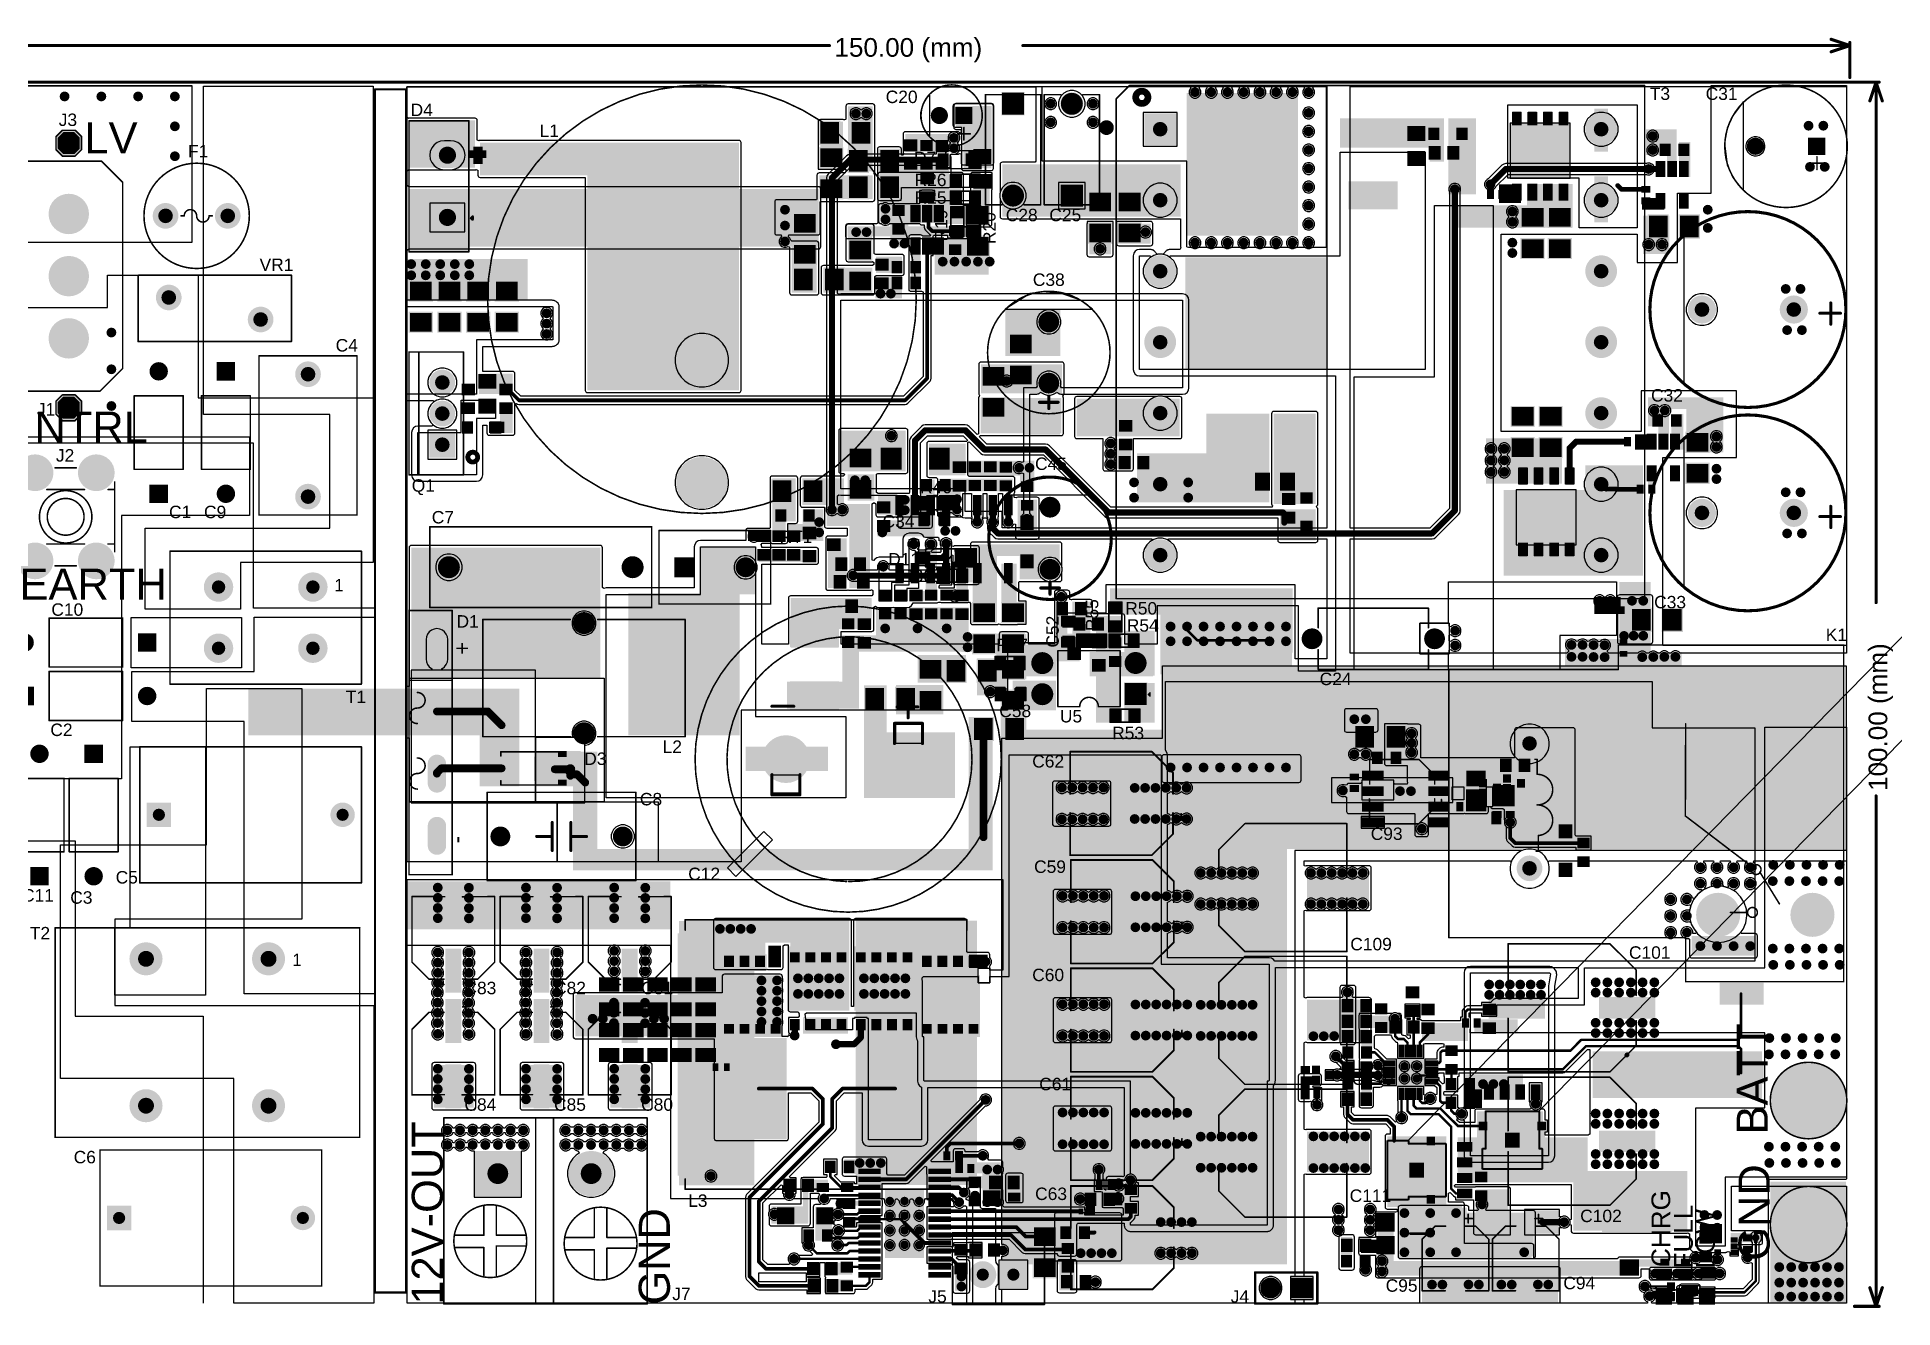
# Model space of a CAD drawing. Header units: millimetres. Extents: x 0 to 214, y 0 to 214.
# Drawn here: x 0.08 to 6.04, y -0.01 to 4.08 of the extents above; entities that cross this region are included whole.
import ezdxf

# ---------------------------------------------------------------- set-up
doc = ezdxf.new("R2010")
doc.units = ezdxf.units.MM
doc.header["$MEASUREMENT"] = 0
for name, color, linetype in [('BottomLayer', 5, 'Continuous'), ('BottomPaste', 16, 'Continuous'), ('BottomSolder', 6, 'Continuous'), ('Mechanical1', 6, 'Continuous'), ('MultiLayer', 9, 'Continuous'), ('PadHoleLayer', 156, 'Continuous'), ('TopLayer', 1, 'Continuous'), ('TopOverlay', 2, 'Continuous'), ('TopPaste', 8, 'Continuous'), ('TopSolder', 216, 'Continuous'), ('ViaHoleLayer', 16, 'Continuous')]:
    doc.layers.add(name, color=color, linetype=linetype)
doc.styles.add('Arial', font='', dxfattribs={"height": 0.2})
doc.styles.get('Arial').set_extended_font_data('Arial')

msp = doc.modelspace()

# ---------------------------------------------------------------- texts
at = {"layer": 'Mechanical1', "style": 'Arial'}
msp.add_text('150.00 (mm)', height=0.06, dxfattribs=at).set_placement((2.6419, 4.019))
msp.add_text('100.00 (mm)', height=0.06, rotation=90, dxfattribs=at).set_placement((6.026, 1.6576))
at = {"layer": 'TopOverlay', "style": 'Arial'}
for s, p in [('C20', (2.8067, 3.87)), ('T3', (5.2627, 3.88)), ('C31', (5.4423, 3.88)), ('J3', (0.1487, 3.7963)), ('D4', (1.2797, 3.828)), ('L1', (1.6943, 3.761)), ('F1', (0.5643, 3.6953)), ('D7', (2.8977, 3.674)), ('R26', (2.8997, 3.603)), ('R25', (2.8997, 3.546)), ('C28', (3.1927, 3.49)), ('C25', (3.3327, 3.49)), ('VR1', (0.7943, 3.33)), ('C38', (3.2797, 3.282)), ('C4', (1.0387, 3.071)), ('C32', (5.2667, 2.91)), ('J1', (0.0783, 2.865)), ('J2', (0.1397, 2.717)), ('C45', (3.2867, 2.69)), ('Q1', (1.2833, 2.62)), ('R46', (2.9167, 2.615)), ('C1', (0.5033, 2.535)), ('C9', (0.6157, 2.535)), ('C7', (1.3477, 2.518)), ('C34', (2.7967, 2.505)), ('RT1', (2.4653, 2.455)), ('D11', (2.8147, 2.383)), ('R36', (2.8557, 2.33)), ('C33', (5.2767, 2.245)), ('C10', (0.125, 2.221)), ('D1', (1.4273, 2.183)), ('R50', (3.5767, 2.225)), ('R54', (3.5817, 2.17)), ('K1', (5.8283, 2.14)), ('R57', (3.1617, 2.107)), ('C24', (4.2017, 1.998)), ('T1', (1.0713, 1.94)), ('C58', (3.1717, 1.895)), ('U5', (3.3667, 1.878)), ('C2', (0.1217, 1.8343)), ('R53', (3.5347, 1.824)), ('L2', (2.0897, 1.78)), ('D3', (1.8377, 1.7413)), ('C62', (3.2777, 1.733)), ('C8', (2.0167, 1.6113)), ('C93', (4.3657, 1.5)), ('C59', (3.2837, 1.394)), ('C5', (0.3317, 1.36)), ('C12', (2.172, 1.371)), ('C11', (0.0307, 1.302)), ('C3', (0.1857, 1.295)), ('T2', (0.0557, 1.1803)), ('C109', (4.3, 1.145)), ('C101', (5.1957, 1.118)), ('C60', (3.2777, 1.046)), ('C83', (1.4527, 1.0039)), ('C82', (1.7407, 1.0039)), ('C81', (2.0207, 1.0039)), ('C61', (3.3003, 0.695)), ('C110', (4.3054, 0.712)), ('C84', (1.4527, 0.629)), ('C85', (1.7407, 0.629)), ('C80', (2.0207, 0.629)), ('C6', (0.1967, 0.46)), ('L3', (2.1717, 0.32)), ('C63', (3.287, 0.342)), ('C111', (4.298, 0.336)), ('C102', (5.039, 0.271)), ('J7', (2.1207, 0.02)), ('C95', (4.4137, 0.047)), ('C94', (4.9847, 0.055)), ('J5', (2.9439, 0.012)), ('J4', (3.9157, 0.012))]:
    msp.add_text(s, height=0.04, dxfattribs=at).set_placement(p)
for s, height, rotation, p in [('LV', 0.1, 360, (0.2312, 3.7079)), ('R19', 0.04, 90, (3.005, 3.425)), ('R20', 0.04, 90, (3.16, 3.4167)), ('NTRL', 0.1, 360, (0.0704, 2.7779)), ('EARTH', 0.1, 360, (0.0226, 2.2729)), ('R55', 0.04, 90, (3.49, 2.1717)), ('C52', 0.04, 90, (3.363, 2.1187)), ('BATT', 0.1, 90, (5.6419, 0.553)), ('12V-OUT', 0.1, 90, (1.3835, 0.0054)), ('GND', 0.1, 90, (5.648, 0.1465)), ('CHRG', 0.06, 90, (5.3282, 0.1268)), ('GND', 0.1, 90, (2.113, 0.0054)), ('FULL', 0.06, 90, (5.4009, 0.1218)), ('LOW', 0.06, 90, (5.4712, 0.1218))]:
    msp.add_text(s, height=height, rotation=rotation, dxfattribs=at).set_placement(p)

# ---------------------------------------------------------------- blocks, each defined once
blk = doc.blocks.new('N___T___P___B_1')
at = {"layer": 'BottomLayer'}
for points in [[(-0.0095, 0.0125), (-0.0095, -0.0125), (-0.0275, -0.0125), (-0.0275, 0.0125)], [(-0.015, -0.0125), (0.015, -0.0125), (0.015, 0.042), (-0.015, 0.042)], [(0.0275, 0.0125), (0.0275, -0.0125), (0.0095, -0.0125), (0.0095, 0.0125)]]:
    blk.add_hatch(color=5, dxfattribs=at).paths.add_polyline_path(points)
at = {"layer": 'BottomPaste'}
for points in [[(-0.0095, 0.0125), (-0.0095, -0.0125), (-0.0275, -0.0125), (-0.0275, 0.0125)], [(0.0275, 0.0125), (0.0275, -0.0125), (0.0095, -0.0125), (0.0095, 0.0125)]]:
    blk.add_hatch(color=16, dxfattribs=at).paths.add_polyline_path(points)
blk = doc.blocks.new('EEU_FR1V681B_2')
at = {"layer": 'BottomLayer'}
blk.add_hatch(color=5, dxfattribs=at).paths.add_polyline_path([(-0.122, 0.0236), (-0.0748, 0.0236), (-0.0748, -0.0236), (-0.122, -0.0236)])
h = blk.add_hatch(color=5, dxfattribs=at)
edge = h.paths.add_edge_path()
edge.add_arc((0.0984, 0), 0.0236, 0, 360)
at = {"layer": 'BottomSolder'}
blk.add_hatch(color=6, dxfattribs=at).paths.add_polyline_path([(-0.126, 0.0276), (-0.0708, 0.0276), (-0.0708, -0.0276), (-0.126, -0.0276)])
h = blk.add_hatch(color=6, dxfattribs=at)
edge = h.paths.add_edge_path()
edge.add_arc((0.0984, 0), 0.0276, 0, 360)
at = {"layer": 'MultiLayer'}
blk.add_hatch(color=9, dxfattribs=at).paths.add_polyline_path([(-0.122, 0.0236), (-0.0748, 0.0236), (-0.0748, -0.0236), (-0.122, -0.0236)])
h = blk.add_hatch(color=9, dxfattribs=at)
edge = h.paths.add_edge_path()
edge.add_arc((0.0984, 0), 0.0236, 0, 360)
at = {"layer": 'PadHoleLayer'}
h = blk.add_hatch(color=156, dxfattribs=at)
edge = h.paths.add_edge_path()
edge.add_arc((-0.0984, 0), 0.0167, 0, 360)
h = blk.add_hatch(color=156, dxfattribs=at)
edge = h.paths.add_edge_path()
edge.add_arc((0.0984, 0), 0.0167, 0, 360)
at = {"layer": 'TopLayer'}
blk.add_hatch(color=1, dxfattribs=at).paths.add_polyline_path([(-0.122, 0.0236), (-0.0748, 0.0236), (-0.0748, -0.0236), (-0.122, -0.0236)])
h = blk.add_hatch(color=1, dxfattribs=at)
edge = h.paths.add_edge_path()
edge.add_arc((0.0984, 0), 0.0236, 0, 360)
at = {"layer": 'TopSolder'}
blk.add_hatch(color=216, dxfattribs=at).paths.add_polyline_path([(-0.126, 0.0276), (-0.0708, 0.0276), (-0.0708, -0.0276), (-0.126, -0.0276)])
h = blk.add_hatch(color=216, dxfattribs=at)
edge = h.paths.add_edge_path()
edge.add_arc((0.0984, 0), 0.0276, 0, 360)
at = {"layer": 'TopOverlay'}
for p, q in [((0.144, 0.1342), (0.1362, 0.1421)), ((0.1362, 0.1421), (0.1362, -0.144)), ((0.1708, 0.1001), (0.144, 0.1342)), ((0.189, 0.0597), (0.1708, 0.1001)), ((0.1982, -0.01), (0.189, 0.0597)), ((0.1695, -0.1001), (0.1896, -0.0578)), ((0.1896, -0.0578), (0.1982, -0.01)), ((0.1362, -0.144), (0.1695, -0.1001))]:
    blk.add_line(p, q, dxfattribs=at)
for points, const_width in [([(0.1969, 0, 1), (-0.1969, 0, 1)], 0.005), ([(-0.1006, 0.0746, 1), (-0.0981, 0.0746, 1)], 0.0025), ([(-0.1981, 0, 1), (-0.1956, 0, 1)], 0.0025), ([(-0.1211, 0.0541, 1), (-0.1186, 0.0541, 1)], 0.0025), ([(-0.1006, 0.0336, 1), (-0.0981, 0.0336, 1)], 0.0025), ([(-0.0801, 0.0541, 1), (-0.0776, 0.0541, 1)], 0.0025), ([(0.1956, 0, 1), (0.1981, 0, 1)], 0.0025)]:
    blk.add_lwpolyline(points, format="xyb", close=True, dxfattribs=dict(at, const_width=const_width))
at = {"layer": 'TopOverlay', "const_width": 0.005}
for points in [[(-0.0994, 0.0746), (-0.0994, 0.0336)], [(-0.0789, 0.0541), (-0.1199, 0.0541)]]:
    blk.add_lwpolyline(points, dxfattribs=at)
blk = doc.blocks.new('50SVPF68M_3')
at = {"layer": 'TopLayer'}
for points in [[(-0.2657, 0.0325), (-0.0886, 0.0325), (-0.0886, -0.0325), (-0.2657, -0.0325)], [(0.0886, 0.0325), (0.2657, 0.0325), (0.2657, -0.0325), (0.0886, -0.0325)]]:
    blk.add_hatch(color=1, dxfattribs=at).paths.add_polyline_path(points)
at = {"layer": 'TopPaste'}
for points in [[(-0.2657, 0.0325), (-0.0886, 0.0325), (-0.0886, -0.0325), (-0.2657, -0.0325)], [(0.0886, 0.0325), (0.2657, 0.0325), (0.2657, -0.0325), (0.0886, -0.0325)]]:
    blk.add_hatch(color=8, dxfattribs=at).paths.add_polyline_path(points)
at = {"layer": 'TopSolder'}
for points in [[(-0.2677, 0.0345), (-0.0866, 0.0345), (-0.0866, -0.0345), (-0.2677, -0.0345)], [(0.0866, 0.0345), (0.2677, 0.0345), (0.2677, -0.0345), (0.0866, -0.0345)]]:
    blk.add_hatch(color=216, dxfattribs=at).paths.add_polyline_path(points)
at = {"layer": 'TopOverlay', "const_width": 0.005}
for points in [[(-0.2058, 0.1217), (-0.1217, 0.2058)], [(-0.1217, 0.2058), (0.2058, 0.2058)], [(0.2058, 0.0336), (0.2058, 0.2058)], [(-0.2058, 0.041), (-0.2058, 0.1217)], [(-0.2262, 0.04), (-0.2262, 0.061)], [(-0.2352, 0.05), (-0.2172, 0.05)], [(-0.2058, -0.1217), (-0.2058, -0.04)], [(0.2058, -0.2058), (0.2058, -0.0336)], [(-0.2058, -0.1217), (-0.1217, -0.2058)], [(-0.1217, -0.2058), (0.2058, -0.2058)]]:
    blk.add_lwpolyline(points, dxfattribs=at)
at = {"layer": 'TopOverlay', "const_width": 0.0025}
for points in [[(-0.1229, 0.2058, 1), (-0.1204, 0.2058, 1)], [(-0.1229, 0.2058, 1), (-0.1204, 0.2058, 1)], [(0.2045, 0.2058, 1), (0.207, 0.2058, 1)], [(0.2045, 0.2058, 1), (0.207, 0.2058, 1)], [(-0.207, 0.1217, 1), (-0.2045, 0.1217, 1)], [(-0.207, 0.1217, 1), (-0.2045, 0.1217, 1)], [(-0.2274, 0.061, 1), (-0.2249, 0.061, 1)], [(-0.2364, 0.05, 1), (-0.2339, 0.05, 1)], [(-0.2274, 0.04, 1), (-0.2249, 0.04, 1)], [(-0.2184, 0.05, 1), (-0.2159, 0.05, 1)], [(-0.207, 0.041, 1), (-0.2045, 0.041, 1)], [(0.2045, 0.0336, 1), (0.207, 0.0336, 1)], [(-0.207, -0.04, 1), (-0.2045, -0.04, 1)], [(0.2045, -0.0336, 1), (0.207, -0.0336, 1)], [(-0.207, -0.1217, 1), (-0.2045, -0.1217, 1)], [(-0.207, -0.1217, 1), (-0.2045, -0.1217, 1)], [(-0.1229, -0.2058, 1), (-0.1204, -0.2058, 1)], [(-0.1229, -0.2058, 1), (-0.1204, -0.2058, 1)], [(0.2045, -0.2058, 1), (0.207, -0.2058, 1)], [(0.2045, -0.2058, 1), (0.207, -0.2058, 1)]]:
    blk.add_lwpolyline(points, format="xyb", close=True, dxfattribs=at)
blk = doc.blocks.new('50SVPF68M_4')
at = {"layer": 'TopLayer'}
for points in [[(-0.2657, 0.0325), (-0.0886, 0.0325), (-0.0886, -0.0325), (-0.2657, -0.0325)], [(0.0886, 0.0325), (0.2657, 0.0325), (0.2657, -0.0325), (0.0886, -0.0325)]]:
    blk.add_hatch(color=1, dxfattribs=at).paths.add_polyline_path(points)
at = {"layer": 'TopPaste'}
for points in [[(-0.2657, 0.0325), (-0.0886, 0.0325), (-0.0886, -0.0325), (-0.2657, -0.0325)], [(0.0886, 0.0325), (0.2657, 0.0325), (0.2657, -0.0325), (0.0886, -0.0325)]]:
    blk.add_hatch(color=8, dxfattribs=at).paths.add_polyline_path(points)
at = {"layer": 'TopSolder'}
for points in [[(-0.2677, 0.0345), (-0.0866, 0.0345), (-0.0866, -0.0345), (-0.2677, -0.0345)], [(0.0866, 0.0345), (0.2677, 0.0345), (0.2677, -0.0345), (0.0866, -0.0345)]]:
    blk.add_hatch(color=216, dxfattribs=at).paths.add_polyline_path(points)
at = {"layer": 'TopOverlay', "const_width": 0.005}
for points in [[(-0.2058, 0.1217), (-0.1217, 0.2058)], [(-0.1217, 0.2058), (0.2058, 0.2058)], [(0.2058, 0.0336), (0.2058, 0.2058)], [(-0.2058, 0.041), (-0.2058, 0.1217)], [(-0.2262, 0.04), (-0.2262, 0.061)], [(-0.2352, 0.05), (-0.2172, 0.05)], [(-0.2058, -0.1217), (-0.2058, -0.04)], [(0.2058, -0.2058), (0.2058, -0.0336)], [(-0.2058, -0.1217), (-0.1217, -0.2058)], [(-0.1217, -0.2058), (0.2058, -0.2058)]]:
    blk.add_lwpolyline(points, dxfattribs=at)
at = {"layer": 'TopOverlay', "const_width": 0.0025}
for points in [[(-0.1229, 0.2058, 1), (-0.1204, 0.2058, 1)], [(-0.1229, 0.2058, 1), (-0.1204, 0.2058, 1)], [(0.2045, 0.2058, 1), (0.207, 0.2058, 1)], [(0.2045, 0.2058, 1), (0.207, 0.2058, 1)], [(-0.207, 0.1217, 1), (-0.2045, 0.1217, 1)], [(-0.207, 0.1217, 1), (-0.2045, 0.1217, 1)], [(-0.2274, 0.061, 1), (-0.2249, 0.061, 1)], [(-0.2364, 0.05, 1), (-0.2339, 0.05, 1)], [(-0.2274, 0.04, 1), (-0.2249, 0.04, 1)], [(-0.2184, 0.05, 1), (-0.2159, 0.05, 1)], [(-0.207, 0.041, 1), (-0.2045, 0.041, 1)], [(0.2045, 0.0336, 1), (0.207, 0.0336, 1)], [(-0.207, -0.04, 1), (-0.2045, -0.04, 1)], [(0.2045, -0.0336, 1), (0.207, -0.0336, 1)], [(-0.207, -0.1217, 1), (-0.2045, -0.1217, 1)], [(-0.207, -0.1217, 1), (-0.2045, -0.1217, 1)], [(-0.1229, -0.2058, 1), (-0.1204, -0.2058, 1)], [(-0.1229, -0.2058, 1), (-0.1204, -0.2058, 1)], [(0.2045, -0.2058, 1), (0.207, -0.2058, 1)], [(0.2045, -0.2058, 1), (0.207, -0.2058, 1)]]:
    blk.add_lwpolyline(points, format="xyb", close=True, dxfattribs=at)
blk = doc.blocks.new('50SVPF68M_5')
at = {"layer": 'TopLayer'}
for points in [[(-0.2657, 0.0325), (-0.0886, 0.0325), (-0.0886, -0.0325), (-0.2657, -0.0325)], [(0.0886, 0.0325), (0.2657, 0.0325), (0.2657, -0.0325), (0.0886, -0.0325)]]:
    blk.add_hatch(color=1, dxfattribs=at).paths.add_polyline_path(points)
at = {"layer": 'TopPaste'}
for points in [[(-0.2657, 0.0325), (-0.0886, 0.0325), (-0.0886, -0.0325), (-0.2657, -0.0325)], [(0.0886, 0.0325), (0.2657, 0.0325), (0.2657, -0.0325), (0.0886, -0.0325)]]:
    blk.add_hatch(color=8, dxfattribs=at).paths.add_polyline_path(points)
at = {"layer": 'TopSolder'}
for points in [[(-0.2677, 0.0345), (-0.0866, 0.0345), (-0.0866, -0.0345), (-0.2677, -0.0345)], [(0.0866, 0.0345), (0.2677, 0.0345), (0.2677, -0.0345), (0.0866, -0.0345)]]:
    blk.add_hatch(color=216, dxfattribs=at).paths.add_polyline_path(points)
at = {"layer": 'TopOverlay', "const_width": 0.005}
for points in [[(-0.2058, 0.1217), (-0.1217, 0.2058)], [(-0.1217, 0.2058), (0.2058, 0.2058)], [(0.2058, 0.0336), (0.2058, 0.2058)], [(-0.2058, 0.041), (-0.2058, 0.1217)], [(-0.2262, 0.04), (-0.2262, 0.061)], [(-0.2352, 0.05), (-0.2172, 0.05)], [(-0.2058, -0.1217), (-0.2058, -0.04)], [(0.2058, -0.2058), (0.2058, -0.0336)], [(-0.2058, -0.1217), (-0.1217, -0.2058)], [(-0.1217, -0.2058), (0.2058, -0.2058)]]:
    blk.add_lwpolyline(points, dxfattribs=at)
at = {"layer": 'TopOverlay', "const_width": 0.0025}
for points in [[(-0.1229, 0.2058, 1), (-0.1204, 0.2058, 1)], [(-0.1229, 0.2058, 1), (-0.1204, 0.2058, 1)], [(0.2045, 0.2058, 1), (0.207, 0.2058, 1)], [(0.2045, 0.2058, 1), (0.207, 0.2058, 1)], [(-0.207, 0.1217, 1), (-0.2045, 0.1217, 1)], [(-0.207, 0.1217, 1), (-0.2045, 0.1217, 1)], [(-0.2274, 0.061, 1), (-0.2249, 0.061, 1)], [(-0.2364, 0.05, 1), (-0.2339, 0.05, 1)], [(-0.2274, 0.04, 1), (-0.2249, 0.04, 1)], [(-0.2184, 0.05, 1), (-0.2159, 0.05, 1)], [(-0.207, 0.041, 1), (-0.2045, 0.041, 1)], [(0.2045, 0.0336, 1), (0.207, 0.0336, 1)], [(-0.207, -0.04, 1), (-0.2045, -0.04, 1)], [(0.2045, -0.0336, 1), (0.207, -0.0336, 1)], [(-0.207, -0.1217, 1), (-0.2045, -0.1217, 1)], [(-0.207, -0.1217, 1), (-0.2045, -0.1217, 1)], [(-0.1229, -0.2058, 1), (-0.1204, -0.2058, 1)], [(-0.1229, -0.2058, 1), (-0.1204, -0.2058, 1)], [(0.2045, -0.2058, 1), (0.207, -0.2058, 1)], [(0.2045, -0.2058, 1), (0.207, -0.2058, 1)]]:
    blk.add_lwpolyline(points, format="xyb", close=True, dxfattribs=at)
blk = doc.blocks.new('760895631_6')
at = {"layer": 'BottomLayer'}
blk.add_hatch(color=5, dxfattribs=at).paths.add_polyline_path([(-0.7559, 0.7323), (-0.6614, 0.7323), (-0.6614, 0.6378), (-0.7559, 0.6378)])
h = blk.add_hatch(color=5, dxfattribs=at)
edge = h.paths.add_edge_path()
edge.add_arc((0.7087, 0.685), 0.0472, 0, 360)
h = blk.add_hatch(color=5, dxfattribs=at)
edge = h.paths.add_edge_path()
edge.add_arc((-0.7087, 0.4567), 0.0472, 0, 360)
h = blk.add_hatch(color=5, dxfattribs=at)
edge = h.paths.add_edge_path()
edge.add_arc((0.7087, 0.4567), 0.0472, 0, 360)
h = blk.add_hatch(color=5, dxfattribs=at)
edge = h.paths.add_edge_path()
edge.add_arc((-0.7087, 0.2283), 0.0472, 0, 360)
h = blk.add_hatch(color=5, dxfattribs=at)
edge = h.paths.add_edge_path()
edge.add_arc((0.7087, 0.2283), 0.0472, 0, 360)
h = blk.add_hatch(color=5, dxfattribs=at)
edge = h.paths.add_edge_path()
edge.add_arc((-0.7087, 0), 0.0472, 0, 360)
h = blk.add_hatch(color=5, dxfattribs=at)
edge = h.paths.add_edge_path()
edge.add_arc((0.7087, 0), 0.0472, 0, 360)
h = blk.add_hatch(color=5, dxfattribs=at)
edge = h.paths.add_edge_path()
edge.add_arc((-0.7087, -0.2283), 0.0472, 0, 360)
h = blk.add_hatch(color=5, dxfattribs=at)
edge = h.paths.add_edge_path()
edge.add_arc((0.7087, -0.2283), 0.0472, 0, 360)
h = blk.add_hatch(color=5, dxfattribs=at)
edge = h.paths.add_edge_path()
edge.add_arc((-0.7087, -0.4567), 0.0472, 0, 360)
h = blk.add_hatch(color=5, dxfattribs=at)
edge = h.paths.add_edge_path()
edge.add_arc((0.7087, -0.4567), 0.0472, 0, 360)
h = blk.add_hatch(color=5, dxfattribs=at)
edge = h.paths.add_edge_path()
edge.add_arc((-0.7087, -0.685), 0.0472, 0, 360)
h = blk.add_hatch(color=5, dxfattribs=at)
edge = h.paths.add_edge_path()
edge.add_arc((0.7087, -0.685), 0.0472, 0, 360)
at = {"layer": 'BottomSolder'}
blk.add_hatch(color=6, dxfattribs=at).paths.add_polyline_path([(-0.7599, 0.7363), (-0.6574, 0.7363), (-0.6574, 0.6338), (-0.7599, 0.6338)])
h = blk.add_hatch(color=6, dxfattribs=at)
edge = h.paths.add_edge_path()
edge.add_arc((0.7087, 0.685), 0.0512, 0, 360)
h = blk.add_hatch(color=6, dxfattribs=at)
edge = h.paths.add_edge_path()
edge.add_arc((-0.7087, 0.4567), 0.0512, 0, 360)
h = blk.add_hatch(color=6, dxfattribs=at)
edge = h.paths.add_edge_path()
edge.add_arc((0.7087, 0.4567), 0.0512, 0, 360)
h = blk.add_hatch(color=6, dxfattribs=at)
edge = h.paths.add_edge_path()
edge.add_arc((-0.7087, 0.2283), 0.0512, 0, 360)
h = blk.add_hatch(color=6, dxfattribs=at)
edge = h.paths.add_edge_path()
edge.add_arc((0.7087, 0.2283), 0.0512, 0, 360)
h = blk.add_hatch(color=6, dxfattribs=at)
edge = h.paths.add_edge_path()
edge.add_arc((-0.7087, 0), 0.0512, 0, 360)
h = blk.add_hatch(color=6, dxfattribs=at)
edge = h.paths.add_edge_path()
edge.add_arc((0.7087, 0), 0.0512, 0, 360)
h = blk.add_hatch(color=6, dxfattribs=at)
edge = h.paths.add_edge_path()
edge.add_arc((-0.7087, -0.2283), 0.0512, 0, 360)
h = blk.add_hatch(color=6, dxfattribs=at)
edge = h.paths.add_edge_path()
edge.add_arc((0.7087, -0.2283), 0.0512, 0, 360)
h = blk.add_hatch(color=6, dxfattribs=at)
edge = h.paths.add_edge_path()
edge.add_arc((-0.7087, -0.4567), 0.0512, 0, 360)
h = blk.add_hatch(color=6, dxfattribs=at)
edge = h.paths.add_edge_path()
edge.add_arc((0.7087, -0.4567), 0.0512, 0, 360)
h = blk.add_hatch(color=6, dxfattribs=at)
edge = h.paths.add_edge_path()
edge.add_arc((-0.7087, -0.685), 0.0512, 0, 360)
h = blk.add_hatch(color=6, dxfattribs=at)
edge = h.paths.add_edge_path()
edge.add_arc((0.7087, -0.685), 0.0512, 0, 360)
at = {"layer": 'MultiLayer'}
blk.add_hatch(color=9, dxfattribs=at).paths.add_polyline_path([(-0.7559, 0.7323), (-0.6614, 0.7323), (-0.6614, 0.6378), (-0.7559, 0.6378)])
h = blk.add_hatch(color=9, dxfattribs=at)
edge = h.paths.add_edge_path()
edge.add_arc((0.7087, 0.685), 0.0472, 0, 360)
h = blk.add_hatch(color=9, dxfattribs=at)
edge = h.paths.add_edge_path()
edge.add_arc((-0.7087, 0.4567), 0.0472, 0, 360)
h = blk.add_hatch(color=9, dxfattribs=at)
edge = h.paths.add_edge_path()
edge.add_arc((0.7087, 0.4567), 0.0472, 0, 360)
h = blk.add_hatch(color=9, dxfattribs=at)
edge = h.paths.add_edge_path()
edge.add_arc((-0.7087, 0.2283), 0.0472, 0, 360)
h = blk.add_hatch(color=9, dxfattribs=at)
edge = h.paths.add_edge_path()
edge.add_arc((0.7087, 0.2283), 0.0472, 0, 360)
h = blk.add_hatch(color=9, dxfattribs=at)
edge = h.paths.add_edge_path()
edge.add_arc((-0.7087, 0), 0.0472, 0, 360)
h = blk.add_hatch(color=9, dxfattribs=at)
edge = h.paths.add_edge_path()
edge.add_arc((0.7087, 0), 0.0472, 0, 360)
h = blk.add_hatch(color=9, dxfattribs=at)
edge = h.paths.add_edge_path()
edge.add_arc((-0.7087, -0.2283), 0.0472, 0, 360)
h = blk.add_hatch(color=9, dxfattribs=at)
edge = h.paths.add_edge_path()
edge.add_arc((0.7087, -0.2283), 0.0472, 0, 360)
h = blk.add_hatch(color=9, dxfattribs=at)
edge = h.paths.add_edge_path()
edge.add_arc((-0.7087, -0.4567), 0.0472, 0, 360)
h = blk.add_hatch(color=9, dxfattribs=at)
edge = h.paths.add_edge_path()
edge.add_arc((0.7087, -0.4567), 0.0472, 0, 360)
h = blk.add_hatch(color=9, dxfattribs=at)
edge = h.paths.add_edge_path()
edge.add_arc((-0.7087, -0.685), 0.0472, 0, 360)
h = blk.add_hatch(color=9, dxfattribs=at)
edge = h.paths.add_edge_path()
edge.add_arc((0.7087, -0.685), 0.0472, 0, 360)
at = {"layer": 'PadHoleLayer'}
h = blk.add_hatch(color=156, dxfattribs=at)
edge = h.paths.add_edge_path()
edge.add_arc((-0.7087, 0.685), 0.0236, 0, 360)
h = blk.add_hatch(color=156, dxfattribs=at)
edge = h.paths.add_edge_path()
edge.add_arc((0.7087, 0.685), 0.0236, 0, 360)
h = blk.add_hatch(color=156, dxfattribs=at)
edge = h.paths.add_edge_path()
edge.add_arc((-0.7087, 0.4567), 0.0236, 0, 360)
h = blk.add_hatch(color=156, dxfattribs=at)
edge = h.paths.add_edge_path()
edge.add_arc((0.7087, 0.4567), 0.0236, 0, 360)
h = blk.add_hatch(color=156, dxfattribs=at)
edge = h.paths.add_edge_path()
edge.add_arc((-0.7087, 0.2283), 0.0236, 0, 360)
h = blk.add_hatch(color=156, dxfattribs=at)
edge = h.paths.add_edge_path()
edge.add_arc((0.7087, 0.2283), 0.0236, 0, 360)
h = blk.add_hatch(color=156, dxfattribs=at)
edge = h.paths.add_edge_path()
edge.add_arc((-0.7087, 0), 0.0236, 0, 360)
h = blk.add_hatch(color=156, dxfattribs=at)
edge = h.paths.add_edge_path()
edge.add_arc((0.7087, 0), 0.0236, 0, 360)
h = blk.add_hatch(color=156, dxfattribs=at)
edge = h.paths.add_edge_path()
edge.add_arc((-0.7087, -0.2283), 0.0236, 0, 360)
h = blk.add_hatch(color=156, dxfattribs=at)
edge = h.paths.add_edge_path()
edge.add_arc((0.7087, -0.2283), 0.0236, 0, 360)
h = blk.add_hatch(color=156, dxfattribs=at)
edge = h.paths.add_edge_path()
edge.add_arc((-0.7087, -0.4567), 0.0236, 0, 360)
h = blk.add_hatch(color=156, dxfattribs=at)
edge = h.paths.add_edge_path()
edge.add_arc((0.7087, -0.4567), 0.0236, 0, 360)
h = blk.add_hatch(color=156, dxfattribs=at)
edge = h.paths.add_edge_path()
edge.add_arc((-0.7087, -0.685), 0.0236, 0, 360)
h = blk.add_hatch(color=156, dxfattribs=at)
edge = h.paths.add_edge_path()
edge.add_arc((0.7087, -0.685), 0.0236, 0, 360)
at = {"layer": 'TopLayer'}
blk.add_hatch(color=1, dxfattribs=at).paths.add_polyline_path([(-0.7559, 0.7323), (-0.6614, 0.7323), (-0.6614, 0.6378), (-0.7559, 0.6378)])
h = blk.add_hatch(color=1, dxfattribs=at)
edge = h.paths.add_edge_path()
edge.add_arc((0.7087, 0.685), 0.0472, 0, 360)
h = blk.add_hatch(color=1, dxfattribs=at)
edge = h.paths.add_edge_path()
edge.add_arc((-0.7087, 0.4567), 0.0472, 0, 360)
h = blk.add_hatch(color=1, dxfattribs=at)
edge = h.paths.add_edge_path()
edge.add_arc((0.7087, 0.4567), 0.0472, 0, 360)
h = blk.add_hatch(color=1, dxfattribs=at)
edge = h.paths.add_edge_path()
edge.add_arc((-0.7087, 0.2283), 0.0472, 0, 360)
h = blk.add_hatch(color=1, dxfattribs=at)
edge = h.paths.add_edge_path()
edge.add_arc((0.7087, 0.2283), 0.0472, 0, 360)
h = blk.add_hatch(color=1, dxfattribs=at)
edge = h.paths.add_edge_path()
edge.add_arc((-0.7087, 0), 0.0472, 0, 360)
h = blk.add_hatch(color=1, dxfattribs=at)
edge = h.paths.add_edge_path()
edge.add_arc((0.7087, 0), 0.0472, 0, 360)
h = blk.add_hatch(color=1, dxfattribs=at)
edge = h.paths.add_edge_path()
edge.add_arc((-0.7087, -0.2283), 0.0472, 0, 360)
h = blk.add_hatch(color=1, dxfattribs=at)
edge = h.paths.add_edge_path()
edge.add_arc((0.7087, -0.2283), 0.0472, 0, 360)
h = blk.add_hatch(color=1, dxfattribs=at)
edge = h.paths.add_edge_path()
edge.add_arc((-0.7087, -0.4567), 0.0472, 0, 360)
h = blk.add_hatch(color=1, dxfattribs=at)
edge = h.paths.add_edge_path()
edge.add_arc((0.7087, -0.4567), 0.0472, 0, 360)
h = blk.add_hatch(color=1, dxfattribs=at)
edge = h.paths.add_edge_path()
edge.add_arc((-0.7087, -0.685), 0.0472, 0, 360)
h = blk.add_hatch(color=1, dxfattribs=at)
edge = h.paths.add_edge_path()
edge.add_arc((0.7087, -0.685), 0.0472, 0, 360)
at = {"layer": 'TopSolder'}
blk.add_hatch(color=216, dxfattribs=at).paths.add_polyline_path([(-0.7599, 0.7363), (-0.6574, 0.7363), (-0.6574, 0.6338), (-0.7599, 0.6338)])
h = blk.add_hatch(color=216, dxfattribs=at)
edge = h.paths.add_edge_path()
edge.add_arc((0.7087, 0.685), 0.0512, 0, 360)
h = blk.add_hatch(color=216, dxfattribs=at)
edge = h.paths.add_edge_path()
edge.add_arc((-0.7087, 0.4567), 0.0512, 0, 360)
h = blk.add_hatch(color=216, dxfattribs=at)
edge = h.paths.add_edge_path()
edge.add_arc((0.7087, 0.4567), 0.0512, 0, 360)
h = blk.add_hatch(color=216, dxfattribs=at)
edge = h.paths.add_edge_path()
edge.add_arc((-0.7087, 0.2283), 0.0512, 0, 360)
h = blk.add_hatch(color=216, dxfattribs=at)
edge = h.paths.add_edge_path()
edge.add_arc((0.7087, 0.2283), 0.0512, 0, 360)
h = blk.add_hatch(color=216, dxfattribs=at)
edge = h.paths.add_edge_path()
edge.add_arc((-0.7087, 0), 0.0512, 0, 360)
h = blk.add_hatch(color=216, dxfattribs=at)
edge = h.paths.add_edge_path()
edge.add_arc((0.7087, 0), 0.0512, 0, 360)
h = blk.add_hatch(color=216, dxfattribs=at)
edge = h.paths.add_edge_path()
edge.add_arc((-0.7087, -0.2283), 0.0512, 0, 360)
h = blk.add_hatch(color=216, dxfattribs=at)
edge = h.paths.add_edge_path()
edge.add_arc((0.7087, -0.2283), 0.0512, 0, 360)
h = blk.add_hatch(color=216, dxfattribs=at)
edge = h.paths.add_edge_path()
edge.add_arc((-0.7087, -0.4567), 0.0512, 0, 360)
h = blk.add_hatch(color=216, dxfattribs=at)
edge = h.paths.add_edge_path()
edge.add_arc((0.7087, -0.4567), 0.0512, 0, 360)
h = blk.add_hatch(color=216, dxfattribs=at)
edge = h.paths.add_edge_path()
edge.add_arc((-0.7087, -0.685), 0.0512, 0, 360)
h = blk.add_hatch(color=216, dxfattribs=at)
edge = h.paths.add_edge_path()
edge.add_arc((0.7087, -0.685), 0.0512, 0, 360)
at = {"layer": 'TopOverlay', "const_width": 0.005}
for points in [[(-0.8501, 0.7824), (-0.8071, 0.8255)], [(-0.8501, -0.8248), (-0.8501, 0.7824)], [(-0.8071, 0.8255), (0.8484, 0.8255)], [(0.8484, 0.8255), (0.8484, -0.8248)], [(-0.8501, -0.8248), (0.8484, -0.8248)]]:
    blk.add_lwpolyline(points, dxfattribs=at)
at = {"layer": 'TopOverlay'}
for points, const_width in [([(-0.8514, 0.7824, 1), (-0.8489, 0.7824, 1)], 0.0025), ([(-0.8514, 0.7824, 1), (-0.8489, 0.7824, 1)], 0.0025), ([(-0.8083, 0.8255, 1), (-0.8058, 0.8255, 1)], 0.0025), ([(-0.8083, 0.8255, 1), (-0.8058, 0.8255, 1)], 0.0025), ([(-0.748, 0.7874, 1), (-0.7874, 0.7874, 1)], 0.0217), ([(-0.7928, 0.7874, 1), (-0.782, 0.7874, 1)], 0.0108), ([(-0.7534, 0.7874, 1), (-0.7426, 0.7874, 1)], 0.0108), ([(0.8472, 0.8255, 1), (0.8497, 0.8255, 1)], 0.0025), ([(0.8472, 0.8255, 1), (0.8497, 0.8255, 1)], 0.0025), ([(-0.8695, 0.69, 1), (-0.8931, 0.69, 1)], 0.0236), ([(-0.8991, 0.69, 1), (-0.8872, 0.69, 1)], 0.0118), ([(-0.8754, 0.69, 1), (-0.8636, 0.69, 1)], 0.0118), ([(-0.8514, -0.8248, 1), (-0.8489, -0.8248, 1)], 0.0025), ([(-0.8514, -0.8248, 1), (-0.8489, -0.8248, 1)], 0.0025), ([(0.8472, -0.8248, 1), (0.8497, -0.8248, 1)], 0.0025), ([(0.8472, -0.8248, 1), (0.8497, -0.8248, 1)], 0.0025)]:
    blk.add_lwpolyline(points, format="xyb", close=True, dxfattribs=dict(at, const_width=const_width))
blk = doc.blocks.new('R___0603_B_7')
at = {"layer": 'BottomLayer'}
for points in [[(-0.045, -0.0175), (-0.045, 0.0175), (-0.015, 0.0175), (-0.015, -0.0175)], [(0.015, -0.0175), (0.015, 0.0175), (0.045, 0.0175), (0.045, -0.0175)]]:
    blk.add_hatch(color=5, dxfattribs=at).paths.add_polyline_path(points)
at = {"layer": 'BottomPaste'}
for points in [[(-0.045, -0.0175), (-0.045, 0.0175), (-0.015, 0.0175), (-0.015, -0.0175)], [(0.015, -0.0175), (0.015, 0.0175), (0.045, 0.0175), (0.045, -0.0175)]]:
    blk.add_hatch(color=16, dxfattribs=at).paths.add_polyline_path(points)
at = {"layer": 'BottomSolder'}
for points in [[(-0.049, -0.0215), (-0.049, 0.0215), (-0.011, 0.0215), (-0.011, -0.0215)], [(0.011, -0.0215), (0.011, 0.0215), (0.049, 0.0215), (0.049, -0.0215)]]:
    blk.add_hatch(color=6, dxfattribs=at).paths.add_polyline_path(points)
blk = doc.blocks.new('R___0402_B_8')
at = {"layer": 'BottomLayer'}
for points in [[(-0.0095, 0.0125), (-0.0095, -0.0125), (-0.0275, -0.0125), (-0.0275, 0.0125)], [(0.0275, 0.0125), (0.0275, -0.0125), (0.0095, -0.0125), (0.0095, 0.0125)]]:
    blk.add_hatch(color=5, dxfattribs=at).paths.add_polyline_path(points)
at = {"layer": 'BottomPaste'}
for points in [[(-0.0095, 0.0125), (-0.0095, -0.0125), (-0.0275, -0.0125), (-0.0275, 0.0125)], [(0.0275, 0.0125), (0.0275, -0.0125), (0.0095, -0.0125), (0.0095, 0.0125)]]:
    blk.add_hatch(color=16, dxfattribs=at).paths.add_polyline_path(points)
at = {"layer": 'BottomSolder'}
for points in [[(-0.0073, 0.0147), (-0.0073, -0.0147), (-0.0297, -0.0147), (-0.0297, 0.0147)], [(0.0297, 0.0147), (0.0297, -0.0147), (0.0073, -0.0147), (0.0073, 0.0147)]]:
    blk.add_hatch(color=6, dxfattribs=at).paths.add_polyline_path(points)
blk = doc.blocks.new('R___0402_B_9')
at = {"layer": 'BottomLayer'}
for points in [[(-0.0095, 0.0125), (-0.0095, -0.0125), (-0.0275, -0.0125), (-0.0275, 0.0125)], [(0.0275, 0.0125), (0.0275, -0.0125), (0.0095, -0.0125), (0.0095, 0.0125)]]:
    blk.add_hatch(color=5, dxfattribs=at).paths.add_polyline_path(points)
at = {"layer": 'BottomPaste'}
for points in [[(-0.0095, 0.0125), (-0.0095, -0.0125), (-0.0275, -0.0125), (-0.0275, 0.0125)], [(0.0275, 0.0125), (0.0275, -0.0125), (0.0095, -0.0125), (0.0095, 0.0125)]]:
    blk.add_hatch(color=16, dxfattribs=at).paths.add_polyline_path(points)
at = {"layer": 'BottomSolder'}
for points in [[(-0.0073, 0.0147), (-0.0073, -0.0147), (-0.0297, -0.0147), (-0.0297, 0.0147)], [(0.0297, 0.0147), (0.0297, -0.0147), (0.0073, -0.0147), (0.0073, 0.0147)]]:
    blk.add_hatch(color=6, dxfattribs=at).paths.add_polyline_path(points)
blk = doc.blocks.new('R___0603_B_10')
at = {"layer": 'BottomLayer'}
for points in [[(-0.045, -0.0175), (-0.045, 0.0175), (-0.015, 0.0175), (-0.015, -0.0175)], [(0.015, -0.0175), (0.015, 0.0175), (0.045, 0.0175), (0.045, -0.0175)]]:
    blk.add_hatch(color=5, dxfattribs=at).paths.add_polyline_path(points)
at = {"layer": 'BottomPaste'}
for points in [[(-0.045, -0.0175), (-0.045, 0.0175), (-0.015, 0.0175), (-0.015, -0.0175)], [(0.015, -0.0175), (0.015, 0.0175), (0.045, 0.0175), (0.045, -0.0175)]]:
    blk.add_hatch(color=16, dxfattribs=at).paths.add_polyline_path(points)
at = {"layer": 'BottomSolder'}
for points in [[(-0.049, -0.0215), (-0.049, 0.0215), (-0.011, 0.0215), (-0.011, -0.0215)], [(0.011, -0.0215), (0.011, 0.0215), (0.049, 0.0215), (0.049, -0.0215)]]:
    blk.add_hatch(color=6, dxfattribs=at).paths.add_polyline_path(points)
blk = doc.blocks.new('R___0603_B_11')
at = {"layer": 'BottomLayer'}
for points in [[(-0.045, -0.0175), (-0.045, 0.0175), (-0.015, 0.0175), (-0.015, -0.0175)], [(0.015, -0.0175), (0.015, 0.0175), (0.045, 0.0175), (0.045, -0.0175)]]:
    blk.add_hatch(color=5, dxfattribs=at).paths.add_polyline_path(points)
at = {"layer": 'BottomPaste'}
for points in [[(-0.045, -0.0175), (-0.045, 0.0175), (-0.015, 0.0175), (-0.015, -0.0175)], [(0.015, -0.0175), (0.015, 0.0175), (0.045, 0.0175), (0.045, -0.0175)]]:
    blk.add_hatch(color=16, dxfattribs=at).paths.add_polyline_path(points)
at = {"layer": 'BottomSolder'}
for points in [[(-0.049, -0.0215), (-0.049, 0.0215), (-0.011, 0.0215), (-0.011, -0.0215)], [(0.011, -0.0215), (0.011, 0.0215), (0.049, 0.0215), (0.049, -0.0215)]]:
    blk.add_hatch(color=6, dxfattribs=at).paths.add_polyline_path(points)
blk = doc.blocks.new('NB90_12S_S_C_12')
at = {"layer": 'BottomLayer'}
h = blk.add_hatch(color=5, dxfattribs=at)
edge = h.paths.add_edge_path()
edge.add_arc((0.3504, 0.4547), 0.0689, 0, 360)
h = blk.add_hatch(color=5, dxfattribs=at)
edge = h.paths.add_edge_path()
edge.add_arc((0.3504, 0.1516), 0.0689, 0, 360)
h = blk.add_hatch(color=5, dxfattribs=at)
edge = h.paths.add_edge_path()
edge.add_arc((-0.3504, 0.0512), 0.0689, 0, 360)
h = blk.add_hatch(color=5, dxfattribs=at)
edge = h.paths.add_edge_path()
edge.add_arc((-0.2008, -0.4547), 0.0394, 0, 360)
h = blk.add_hatch(color=5, dxfattribs=at)
edge = h.paths.add_edge_path()
edge.add_arc((0.2008, -0.4547), 0.0394, 0, 360)
at = {"layer": 'BottomSolder'}
h = blk.add_hatch(color=6, dxfattribs=at)
edge = h.paths.add_edge_path()
edge.add_arc((0.3504, 0.4547), 0.0709, 0, 360)
h = blk.add_hatch(color=6, dxfattribs=at)
edge = h.paths.add_edge_path()
edge.add_arc((0.3504, 0.1516), 0.0709, 0, 360)
h = blk.add_hatch(color=6, dxfattribs=at)
edge = h.paths.add_edge_path()
edge.add_arc((-0.3504, 0.0512), 0.0709, 0, 360)
h = blk.add_hatch(color=6, dxfattribs=at)
edge = h.paths.add_edge_path()
edge.add_arc((-0.2008, -0.4547), 0.0414, 0, 360)
h = blk.add_hatch(color=6, dxfattribs=at)
edge = h.paths.add_edge_path()
edge.add_arc((0.2008, -0.4547), 0.0414, 0, 360)
at = {"layer": 'MultiLayer'}
h = blk.add_hatch(color=9, dxfattribs=at)
edge = h.paths.add_edge_path()
edge.add_arc((0.3504, 0.4547), 0.0689, 0, 360)
h = blk.add_hatch(color=9, dxfattribs=at)
edge = h.paths.add_edge_path()
edge.add_arc((0.3504, 0.1516), 0.0689, 0, 360)
h = blk.add_hatch(color=9, dxfattribs=at)
edge = h.paths.add_edge_path()
edge.add_arc((-0.3504, 0.0512), 0.0689, 0, 360)
h = blk.add_hatch(color=9, dxfattribs=at)
edge = h.paths.add_edge_path()
edge.add_arc((-0.2008, -0.4547), 0.0394, 0, 360)
h = blk.add_hatch(color=9, dxfattribs=at)
edge = h.paths.add_edge_path()
edge.add_arc((0.2008, -0.4547), 0.0394, 0, 360)
at = {"layer": 'PadHoleLayer'}
h = blk.add_hatch(color=156, dxfattribs=at)
edge = h.paths.add_edge_path()
edge.add_arc((0.3504, 0.4547), 0.0433, 0, 360)
h = blk.add_hatch(color=156, dxfattribs=at)
edge = h.paths.add_edge_path()
edge.add_arc((0.3504, 0.1516), 0.0433, 0, 360)
h = blk.add_hatch(color=156, dxfattribs=at)
edge = h.paths.add_edge_path()
edge.add_arc((-0.3504, 0.0512), 0.0433, 0, 360)
h = blk.add_hatch(color=156, dxfattribs=at)
edge = h.paths.add_edge_path()
edge.add_arc((-0.2008, -0.4547), 0.0236, 0, 360)
h = blk.add_hatch(color=156, dxfattribs=at)
edge = h.paths.add_edge_path()
edge.add_arc((0.2008, -0.4547), 0.0236, 0, 360)
at = {"layer": 'TopLayer'}
h = blk.add_hatch(color=1, dxfattribs=at)
edge = h.paths.add_edge_path()
edge.add_arc((0.3504, 0.4547), 0.0689, 0, 360)
h = blk.add_hatch(color=1, dxfattribs=at)
edge = h.paths.add_edge_path()
edge.add_arc((0.3504, 0.1516), 0.0689, 0, 360)
h = blk.add_hatch(color=1, dxfattribs=at)
edge = h.paths.add_edge_path()
edge.add_arc((-0.3504, 0.0512), 0.0689, 0, 360)
h = blk.add_hatch(color=1, dxfattribs=at)
edge = h.paths.add_edge_path()
edge.add_arc((-0.2008, -0.4547), 0.0394, 0, 360)
h = blk.add_hatch(color=1, dxfattribs=at)
edge = h.paths.add_edge_path()
edge.add_arc((0.2008, -0.4547), 0.0394, 0, 360)
at = {"layer": 'TopSolder'}
h = blk.add_hatch(color=216, dxfattribs=at)
edge = h.paths.add_edge_path()
edge.add_arc((0.3504, 0.4547), 0.0709, 0, 360)
h = blk.add_hatch(color=216, dxfattribs=at)
edge = h.paths.add_edge_path()
edge.add_arc((0.3504, 0.1516), 0.0709, 0, 360)
h = blk.add_hatch(color=216, dxfattribs=at)
edge = h.paths.add_edge_path()
edge.add_arc((-0.3504, 0.0512), 0.0709, 0, 360)
h = blk.add_hatch(color=216, dxfattribs=at)
edge = h.paths.add_edge_path()
edge.add_arc((-0.2008, -0.4547), 0.0414, 0, 360)
h = blk.add_hatch(color=216, dxfattribs=at)
edge = h.paths.add_edge_path()
edge.add_arc((0.2008, -0.4547), 0.0414, 0, 360)
at = {"layer": 'TopOverlay', "const_width": 0.005}
for points in [[(0.5654, 0.5551), (-0.5173, 0.5551)], [(-0.5173, -0.1693), (-0.5173, 0.5551)], [(0.5654, 0.0473), (0.5654, 0.5551)], [(0.2126, 0.2855), (0.315, 0.3485)], [(0.0323, 0.0461), (0.1969, 0.2619)], [(0.3426, 0.191), (0.3426, 0.2461)], [(0.0323, 0.0461), (-0.2638, 0.0473)], [(0.5654, 0.0473), (0.4237, 0.0473)], [(0.4237, -0.6575), (0.4237, 0.0473)], [(-0.5173, -0.1693), (-0.4386, -0.1693)], [(-0.4386, -0.7138), (-0.4386, -0.1693)], [(-0.1015, -0.4303), (-0.1496, -0.4303)], [(-0.1496, -0.437), (-0.1496, -0.4303)], [(0.1457, -0.4264), (0.0953, -0.4264)], [(0.1457, -0.4331), (0.1457, -0.4264)], [(0.4237, -0.7138), (0.4237, -0.622)], [(0.4237, -0.7138), (-0.4386, -0.7138)]]:
    blk.add_lwpolyline(points, dxfattribs=at)
at = {"layer": 'TopOverlay'}
for points, const_width in [([(-0.5185, 0.5551, 1), (-0.5161, 0.5551, 1)], 0.0025), ([(-0.5185, 0.5551, 1), (-0.5161, 0.5551, 1)], 0.0025), ([(0.5642, 0.5551, 1), (0.5666, 0.5551, 1)], 0.0025), ([(0.5642, 0.5551, 1), (0.5666, 0.5551, 1)], 0.0025), ([(0.3137, 0.3485, 1), (0.3162, 0.3485, 1)], 0.0025), ([(0.2206, 0.2736, 1), (0.189, 0.2736, 1)], 0.005), ([(0.1877, 0.2736, 1), (0.1902, 0.2736, 1)], 0.0025), ([(0.1956, 0.2619, 1), (0.1981, 0.2619, 1)], 0.0025), ([(0.2114, 0.2855, 1), (0.2139, 0.2855, 1)], 0.0025), ([(0.2193, 0.2736, 1), (0.2218, 0.2736, 1)], 0.0025), ([(0.3584, 0.2619, 1), (0.3268, 0.2619, 1)], 0.005), ([(0.3255, 0.2619, 1), (0.328, 0.2619, 1)], 0.0025), ([(0.3413, 0.2461, 1), (0.3438, 0.2461, 1)], 0.0025), ([(0.3571, 0.2619, 1), (0.3596, 0.2619, 1)], 0.0025), ([(0.3413, 0.191, 1), (0.3438, 0.191, 1)], 0.0025), ([(-0.265, 0.0473, 1), (-0.2625, 0.0473, 1)], 0.0025), ([(0.0311, 0.0461, 1), (0.0336, 0.0461, 1)], 0.0025), ([(0.0311, 0.0461, 1), (0.0336, 0.0461, 1)], 0.0025), ([(0.4224, 0.0473, 1), (0.4249, 0.0473, 1)], 0.0025), ([(0.4224, 0.0473, 1), (0.4249, 0.0473, 1)], 0.0025), ([(0.5642, 0.0473, 1), (0.5666, 0.0473, 1)], 0.0025), ([(0.5642, 0.0473, 1), (0.5666, 0.0473, 1)], 0.0025), ([(-0.5185, -0.1693, 1), (-0.5161, -0.1693, 1)], 0.0025), ([(-0.5185, -0.1693, 1), (-0.5161, -0.1693, 1)], 0.0025), ([(-0.4398, -0.1693, 1), (-0.4373, -0.1693, 1)], 0.0025), ([(-0.4398, -0.1693, 1), (-0.4373, -0.1693, 1)], 0.0025), ([(-0.1509, -0.4303, 1), (-0.1484, -0.4303, 1)], 0.0025), ([(-0.1509, -0.4303, 1), (-0.1484, -0.4303, 1)], 0.0025), ([(-0.1509, -0.437, 1), (-0.1484, -0.437, 1)], 0.0025), ([(-0.1027, -0.4303, 1), (-0.1002, -0.4303, 1)], 0.0025), ([(-0.1027, -0.4303, 1), (-0.1002, -0.4303, 1)], 0.0025), ([(-0.0043, -0.4264, 1), (-0.0018, -0.4264, 1)], 0.0025), ([(-0.0043, -0.4303, 1), (-0.0018, -0.4303, 1)], 0.0025), ([(0.0941, -0.4264, 1), (0.0966, -0.4264, 1)], 0.0025), ([(0.0941, -0.4264, 1), (0.0966, -0.4264, 1)], 0.0025), ([(0.1444, -0.4264, 1), (0.1469, -0.4264, 1)], 0.0025), ([(0.1444, -0.4264, 1), (0.1469, -0.4264, 1)], 0.0025), ([(0.1444, -0.4331, 1), (0.1469, -0.4331, 1)], 0.0025), ([(0.4224, -0.622, 1), (0.4249, -0.622, 1)], 0.0025), ([(0.4224, -0.6575, 1), (0.4249, -0.6575, 1)], 0.0025), ([(-0.4398, -0.7138, 1), (-0.4373, -0.7138, 1)], 0.0025), ([(-0.4398, -0.7138, 1), (-0.4373, -0.7138, 1)], 0.0025), ([(0.4224, -0.7138, 1), (0.4249, -0.7138, 1)], 0.0025), ([(0.4224, -0.7138, 1), (0.4249, -0.7138, 1)], 0.0025)]:
    blk.add_lwpolyline(points, format="xyb", close=True, dxfattribs=dict(at, const_width=const_width))
at = {"layer": 'TopOverlay', "const_width": 0.005}
for points in [[(-0.1015, -0.4303, -0.978734), (-0.0031, -0.4264)], [(-0.0031, -0.4303, -0.978734), (0.0953, -0.4264)]]:
    blk.add_lwpolyline(points, format="xyb", dxfattribs=at)
blk = doc.blocks.new('ERF1VM222L25OT_13')
at = {"layer": 'BottomLayer'}
h = blk.add_hatch(color=5, dxfattribs=at)
edge = h.paths.add_edge_path()
edge.add_arc((-0.1476, 0), 0.0433, 0, 360)
h = blk.add_hatch(color=5, dxfattribs=at)
edge = h.paths.add_edge_path()
edge.add_arc((0.1476, 0), 0.0433, 0, 360)
at = {"layer": 'BottomSolder'}
h = blk.add_hatch(color=6, dxfattribs=at)
edge = h.paths.add_edge_path()
edge.add_arc((-0.1476, 0), 0.0453, 0, 360)
h = blk.add_hatch(color=6, dxfattribs=at)
edge = h.paths.add_edge_path()
edge.add_arc((0.1476, 0), 0.0453, 0, 360)
at = {"layer": 'MultiLayer'}
h = blk.add_hatch(color=9, dxfattribs=at)
edge = h.paths.add_edge_path()
edge.add_arc((-0.1476, 0), 0.0433, 0, 360)
h = blk.add_hatch(color=9, dxfattribs=at)
edge = h.paths.add_edge_path()
edge.add_arc((0.1476, 0), 0.0433, 0, 360)
at = {"layer": 'PadHoleLayer'}
h = blk.add_hatch(color=156, dxfattribs=at)
edge = h.paths.add_edge_path()
edge.add_arc((-0.1476, 0), 0.0236, 0, 360)
h = blk.add_hatch(color=156, dxfattribs=at)
edge = h.paths.add_edge_path()
edge.add_arc((0.1476, 0), 0.0236, 0, 360)
at = {"layer": 'TopLayer'}
h = blk.add_hatch(color=1, dxfattribs=at)
edge = h.paths.add_edge_path()
edge.add_arc((-0.1476, 0), 0.0433, 0, 360)
h = blk.add_hatch(color=1, dxfattribs=at)
edge = h.paths.add_edge_path()
edge.add_arc((0.1476, 0), 0.0433, 0, 360)
at = {"layer": 'TopSolder'}
h = blk.add_hatch(color=216, dxfattribs=at)
edge = h.paths.add_edge_path()
edge.add_arc((-0.1476, 0), 0.0453, 0, 360)
h = blk.add_hatch(color=216, dxfattribs=at)
edge = h.paths.add_edge_path()
edge.add_arc((0.1476, 0), 0.0453, 0, 360)
at = {"layer": 'TopOverlay'}
for p, q in [((0.205, 0.24), (0.205, -0.24)), ((0.2179, 0.2289), (0.205, 0.24)), ((0.205, 0.24), (0.205, 0.24)), ((0.2412, 0.204), (0.2179, 0.2289)), ((0.2617, 0.1768), (0.2412, 0.204)), ((0.2791, 0.1475), (0.2617, 0.1768)), ((0.2933, 0.1165), (0.2791, 0.1475)), ((0.3041, 0.0842), (0.2933, 0.1165)), ((0.3113, 0.0509), (0.3041, 0.0842)), ((0.315, 0.017), (0.3113, 0.0509)), ((0.315, -0.017), (0.315, 0.017)), ((0.3041, -0.0842), (0.3113, -0.0509)), ((0.3113, -0.0509), (0.315, -0.017)), ((0.2791, -0.1475), (0.2933, -0.1165)), ((0.2933, -0.1165), (0.3041, -0.0842)), ((0.2412, -0.204), (0.2617, -0.1768)), ((0.2617, -0.1768), (0.2791, -0.1475)), ((0.205, -0.24), (0.2179, -0.2289)), ((0.2179, -0.2289), (0.2412, -0.204))]:
    blk.add_line(p, q, dxfattribs=at)
for points, const_width in [([(0.315, 0, 1), (-0.315, 0, 1)], 0.01), ([(-0.3175, 0, 1), (-0.3125, 0, 1)], 0.005), ([(-0.2999, 0.012, 1), (-0.2949, 0.012, 1)], 0.005), ([(-0.2689, 0.047, 1), (-0.2639, 0.047, 1)], 0.005), ([(-0.2339, 0.012, 1), (-0.2289, 0.012, 1)], 0.005), ([(0.3125, 0, 1), (0.3175, 0, 1)], 0.005), ([(-0.2689, -0.021, 1), (-0.2639, -0.021, 1)], 0.005)]:
    blk.add_lwpolyline(points, format="xyb", close=True, dxfattribs=dict(at, const_width=const_width))
at = {"layer": 'TopOverlay', "const_width": 0.01}
for points in [[(-0.2314, 0.012), (-0.2974, 0.012)], [(-0.2664, 0.047), (-0.2664, -0.021)]]:
    blk.add_lwpolyline(points, dxfattribs=at)
blk = doc.blocks.new('ERF1VM222L25OT_14')
at = {"layer": 'BottomLayer'}
h = blk.add_hatch(color=5, dxfattribs=at)
edge = h.paths.add_edge_path()
edge.add_arc((-0.1476, 0), 0.0433, 0, 360)
h = blk.add_hatch(color=5, dxfattribs=at)
edge = h.paths.add_edge_path()
edge.add_arc((0.1476, 0), 0.0433, 0, 360)
at = {"layer": 'BottomSolder'}
h = blk.add_hatch(color=6, dxfattribs=at)
edge = h.paths.add_edge_path()
edge.add_arc((-0.1476, 0), 0.0453, 0, 360)
h = blk.add_hatch(color=6, dxfattribs=at)
edge = h.paths.add_edge_path()
edge.add_arc((0.1476, 0), 0.0453, 0, 360)
at = {"layer": 'MultiLayer'}
h = blk.add_hatch(color=9, dxfattribs=at)
edge = h.paths.add_edge_path()
edge.add_arc((-0.1476, 0), 0.0433, 0, 360)
h = blk.add_hatch(color=9, dxfattribs=at)
edge = h.paths.add_edge_path()
edge.add_arc((0.1476, 0), 0.0433, 0, 360)
at = {"layer": 'PadHoleLayer'}
h = blk.add_hatch(color=156, dxfattribs=at)
edge = h.paths.add_edge_path()
edge.add_arc((-0.1476, 0), 0.0236, 0, 360)
h = blk.add_hatch(color=156, dxfattribs=at)
edge = h.paths.add_edge_path()
edge.add_arc((0.1476, 0), 0.0236, 0, 360)
at = {"layer": 'TopLayer'}
h = blk.add_hatch(color=1, dxfattribs=at)
edge = h.paths.add_edge_path()
edge.add_arc((-0.1476, 0), 0.0433, 0, 360)
h = blk.add_hatch(color=1, dxfattribs=at)
edge = h.paths.add_edge_path()
edge.add_arc((0.1476, 0), 0.0433, 0, 360)
at = {"layer": 'TopSolder'}
h = blk.add_hatch(color=216, dxfattribs=at)
edge = h.paths.add_edge_path()
edge.add_arc((-0.1476, 0), 0.0453, 0, 360)
h = blk.add_hatch(color=216, dxfattribs=at)
edge = h.paths.add_edge_path()
edge.add_arc((0.1476, 0), 0.0453, 0, 360)
at = {"layer": 'TopOverlay'}
for p, q in [((0.205, 0.24), (0.205, -0.24)), ((0.2179, 0.2289), (0.205, 0.24)), ((0.205, 0.24), (0.205, 0.24)), ((0.2412, 0.204), (0.2179, 0.2289)), ((0.2617, 0.1768), (0.2412, 0.204)), ((0.2791, 0.1475), (0.2617, 0.1768)), ((0.2933, 0.1165), (0.2791, 0.1475)), ((0.3041, 0.0842), (0.2933, 0.1165)), ((0.3113, 0.0509), (0.3041, 0.0842)), ((0.315, 0.017), (0.3113, 0.0509)), ((0.315, -0.017), (0.315, 0.017)), ((0.3041, -0.0842), (0.3113, -0.0509)), ((0.3113, -0.0509), (0.315, -0.017)), ((0.2791, -0.1475), (0.2933, -0.1165)), ((0.2933, -0.1165), (0.3041, -0.0842)), ((0.2412, -0.204), (0.2617, -0.1768)), ((0.2617, -0.1768), (0.2791, -0.1475)), ((0.205, -0.24), (0.2179, -0.2289)), ((0.2179, -0.2289), (0.2412, -0.204))]:
    blk.add_line(p, q, dxfattribs=at)
for points, const_width in [([(0.315, 0, 1), (-0.315, 0, 1)], 0.01), ([(-0.3175, 0, 1), (-0.3125, 0, 1)], 0.005), ([(-0.2999, 0.012, 1), (-0.2949, 0.012, 1)], 0.005), ([(-0.2689, 0.047, 1), (-0.2639, 0.047, 1)], 0.005), ([(-0.2339, 0.012, 1), (-0.2289, 0.012, 1)], 0.005), ([(0.3125, 0, 1), (0.3175, 0, 1)], 0.005), ([(-0.2689, -0.021, 1), (-0.2639, -0.021, 1)], 0.005)]:
    blk.add_lwpolyline(points, format="xyb", close=True, dxfattribs=dict(at, const_width=const_width))
at = {"layer": 'TopOverlay', "const_width": 0.01}
for points in [[(-0.2314, 0.012), (-0.2974, 0.012)], [(-0.2664, 0.047), (-0.2664, -0.021)]]:
    blk.add_lwpolyline(points, dxfattribs=at)
blk = doc.blocks.new('R___0402_B_15')
at = {"layer": 'BottomLayer'}
for points in [[(-0.0095, 0.0125), (-0.0095, -0.0125), (-0.0275, -0.0125), (-0.0275, 0.0125)], [(0.0275, 0.0125), (0.0275, -0.0125), (0.0095, -0.0125), (0.0095, 0.0125)]]:
    blk.add_hatch(color=5, dxfattribs=at).paths.add_polyline_path(points)
at = {"layer": 'BottomPaste'}
for points in [[(-0.0095, 0.0125), (-0.0095, -0.0125), (-0.0275, -0.0125), (-0.0275, 0.0125)], [(0.0275, 0.0125), (0.0275, -0.0125), (0.0095, -0.0125), (0.0095, 0.0125)]]:
    blk.add_hatch(color=16, dxfattribs=at).paths.add_polyline_path(points)
at = {"layer": 'BottomSolder'}
for points in [[(-0.0073, 0.0147), (-0.0073, -0.0147), (-0.0297, -0.0147), (-0.0297, 0.0147)], [(0.0297, 0.0147), (0.0297, -0.0147), (0.0073, -0.0147), (0.0073, 0.0147)]]:
    blk.add_hatch(color=6, dxfattribs=at).paths.add_polyline_path(points)
blk = doc.blocks.new('R___0402_B_16')
at = {"layer": 'BottomLayer'}
for points in [[(-0.0095, 0.0125), (-0.0095, -0.0125), (-0.0275, -0.0125), (-0.0275, 0.0125)], [(0.0275, 0.0125), (0.0275, -0.0125), (0.0095, -0.0125), (0.0095, 0.0125)]]:
    blk.add_hatch(color=5, dxfattribs=at).paths.add_polyline_path(points)
at = {"layer": 'BottomPaste'}
for points in [[(-0.0095, 0.0125), (-0.0095, -0.0125), (-0.0275, -0.0125), (-0.0275, 0.0125)], [(0.0275, 0.0125), (0.0275, -0.0125), (0.0095, -0.0125), (0.0095, 0.0125)]]:
    blk.add_hatch(color=16, dxfattribs=at).paths.add_polyline_path(points)
at = {"layer": 'BottomSolder'}
for points in [[(-0.0073, 0.0147), (-0.0073, -0.0147), (-0.0297, -0.0147), (-0.0297, 0.0147)], [(0.0297, 0.0147), (0.0297, -0.0147), (0.0073, -0.0147), (0.0073, 0.0147)]]:
    blk.add_hatch(color=6, dxfattribs=at).paths.add_polyline_path(points)
blk = doc.blocks.new('R___0603_17')
at = {"layer": 'TopLayer'}
for points in [[(-0.015, 0.0175), (-0.015, -0.0175), (-0.045, -0.0175), (-0.045, 0.0175)], [(0.045, 0.0175), (0.045, -0.0175), (0.015, -0.0175), (0.015, 0.0175)]]:
    blk.add_hatch(color=1, dxfattribs=at).paths.add_polyline_path(points)
at = {"layer": 'TopPaste'}
for points in [[(-0.015, 0.0175), (-0.015, -0.0175), (-0.045, -0.0175), (-0.045, 0.0175)], [(0.045, 0.0175), (0.045, -0.0175), (0.015, -0.0175), (0.015, 0.0175)]]:
    blk.add_hatch(color=8, dxfattribs=at).paths.add_polyline_path(points)
at = {"layer": 'TopSolder'}
for points in [[(-0.011, 0.0215), (-0.011, -0.0215), (-0.049, -0.0215), (-0.049, 0.0215)], [(0.049, 0.0215), (0.049, -0.0215), (0.011, -0.0215), (0.011, 0.0215)]]:
    blk.add_hatch(color=216, dxfattribs=at).paths.add_polyline_path(points)
at = {"layer": 'TopOverlay', "const_width": 0.005}
for points in [[(0.048, 0.021), (-0.048, 0.021)], [(-0.048, 0.021), (-0.048, -0.021)], [(0.048, 0.021), (0.048, -0.021)], [(0.048, -0.021), (-0.048, -0.021)]]:
    blk.add_lwpolyline(points, dxfattribs=at)
at = {"layer": 'TopOverlay', "const_width": 0.0025}
for points in [[(-0.04925, 0.021, 1), (-0.04675, 0.021, 1)], [(-0.04925, 0.021, 1), (-0.04675, 0.021, 1)], [(0.04675, 0.021, 1), (0.04925, 0.021, 1)], [(0.04675, 0.021, 1), (0.04925, 0.021, 1)], [(-0.04925, -0.021, 1), (-0.04675, -0.021, 1)], [(-0.04925, -0.021, 1), (-0.04675, -0.021, 1)], [(0.04675, -0.021, 1), (0.04925, -0.021, 1)], [(0.04675, -0.021, 1), (0.04925, -0.021, 1)]]:
    blk.add_lwpolyline(points, format="xyb", close=True, dxfattribs=at)
blk = doc.blocks.new('FC_PFC1060_850M_B_L_18')
at = {"layer": 'BottomLayer'}
h = blk.add_hatch(color=5, dxfattribs=at)
edge = h.paths.add_edge_path()
edge.add_arc((-0.1969, 0), 0.0787, 0, 360)
h = blk.add_hatch(color=5, dxfattribs=at)
edge = h.paths.add_edge_path()
edge.add_arc((0.1969, 0), 0.0787, 0, 360)
at = {"layer": 'BottomSolder'}
h = blk.add_hatch(color=6, dxfattribs=at)
edge = h.paths.add_edge_path()
edge.add_arc((-0.1969, 0), 0.0827, 0, 360)
h = blk.add_hatch(color=6, dxfattribs=at)
edge = h.paths.add_edge_path()
edge.add_arc((0.1969, 0), 0.0827, 0, 360)
at = {"layer": 'MultiLayer'}
h = blk.add_hatch(color=9, dxfattribs=at)
edge = h.paths.add_edge_path()
edge.add_arc((-0.1969, 0), 0.0787, 0, 360)
h = blk.add_hatch(color=9, dxfattribs=at)
edge = h.paths.add_edge_path()
edge.add_arc((0.1969, 0), 0.0787, 0, 360)
at = {"layer": 'PadHoleLayer'}
h = blk.add_hatch(color=156, dxfattribs=at)
edge = h.paths.add_edge_path()
edge.add_arc((-0.1969, 0), 0.0394, 0, 360)
h = blk.add_hatch(color=156, dxfattribs=at)
edge = h.paths.add_edge_path()
edge.add_arc((0.1969, 0), 0.0394, 0, 360)
at = {"layer": 'TopLayer'}
h = blk.add_hatch(color=1, dxfattribs=at)
edge = h.paths.add_edge_path()
edge.add_arc((-0.1969, 0), 0.0787, 0, 360)
h = blk.add_hatch(color=1, dxfattribs=at)
edge = h.paths.add_edge_path()
edge.add_arc((0.1969, 0), 0.0787, 0, 360)
at = {"layer": 'TopSolder'}
h = blk.add_hatch(color=216, dxfattribs=at)
edge = h.paths.add_edge_path()
edge.add_arc((-0.1969, 0), 0.0827, 0, 360)
h = blk.add_hatch(color=216, dxfattribs=at)
edge = h.paths.add_edge_path()
edge.add_arc((0.1969, 0), 0.0827, 0, 360)
at = {"layer": 'TopOverlay'}
for points, const_width in [([(0.296, 0, 1), (-1.082, 0, 1)], 0.005), ([(-1.0832, 0, 1), (-1.0807, 0, 1)], 0.0025), ([(0.2947, 0, 1), (0.2972, 0, 1)], 0.0025)]:
    blk.add_lwpolyline(points, format="xyb", close=True, dxfattribs=dict(at, const_width=const_width))
blk = doc.blocks.new('SOD_123_19')
at = {"layer": 'TopLayer'}
for points in [[(-0.0433, 0.0177), (-0.0433, -0.0177), (-0.0807, -0.0177), (-0.0807, 0.0177)], [(0.0807, 0.0177), (0.0807, -0.0177), (0.0433, -0.0177), (0.0433, 0.0177)]]:
    blk.add_hatch(color=1, dxfattribs=at).paths.add_polyline_path(points)
at = {"layer": 'TopOverlay'}
for points in [[(0.038, 0.02), (0.111, 0.02), (0.111, 0.0315), (0.038, 0.0315)], [(0.0834, -0.031), (0.111, -0.031), (0.111, 0.031), (0.0834, 0.031)], [(0.038, -0.0315), (0.111, -0.0315), (0.111, -0.02), (0.038, -0.02)]]:
    blk.add_hatch(color=2, dxfattribs=at).paths.add_polyline_path(points)
at = {"layer": 'TopPaste'}
for points in [[(-0.0433, 0.0177), (-0.0433, -0.0177), (-0.0807, -0.0177), (-0.0807, 0.0177)], [(0.0807, 0.0177), (0.0807, -0.0177), (0.0433, -0.0177), (0.0433, 0.0177)]]:
    blk.add_hatch(color=8, dxfattribs=at).paths.add_polyline_path(points)
at = {"layer": 'TopSolder'}
for points in [[(-0.0393, 0.0217), (-0.0393, -0.0217), (-0.0847, -0.0217), (-0.0847, 0.0217)], [(0.0847, 0.0217), (0.0847, -0.0217), (0.0393, -0.0217), (0.0393, 0.0217)]]:
    blk.add_hatch(color=216, dxfattribs=at).paths.add_polyline_path(points)
at = {"layer": 'TopOverlay', "const_width": 0.005}
for points in [[(-0.054, 0.023), (-0.054, 0.029)], [(-0.054, 0.029), (0.038, 0.029)], [(-0.054, -0.029), (-0.054, -0.023)], [(-0.054, -0.029), (0.038, -0.029)]]:
    blk.add_lwpolyline(points, dxfattribs=at)
at = {"layer": 'TopOverlay', "const_width": 0.0025}
for points in [[(-0.0552, 0.029, 1), (-0.0527, 0.029, 1)], [(-0.0552, 0.029, 1), (-0.0527, 0.029, 1)], [(-0.0552, 0.023, 1), (-0.0527, 0.023, 1)], [(0.0368, 0.029, 1), (0.0393, 0.029, 1)], [(-0.0552, -0.023, 1), (-0.0527, -0.023, 1)], [(-0.0552, -0.029, 1), (-0.0527, -0.029, 1)], [(-0.0552, -0.029, 1), (-0.0527, -0.029, 1)], [(0.0368, -0.029, 1), (0.0393, -0.029, 1)]]:
    blk.add_lwpolyline(points, format="xyb", close=True, dxfattribs=at)
blk = doc.blocks.new('C___0603_20')
at = {"layer": 'TopLayer'}
for points in [[(-0.015, 0.0175), (-0.015, -0.0175), (-0.045, -0.0175), (-0.045, 0.0175)], [(0.045, 0.0175), (0.045, -0.0175), (0.015, -0.0175), (0.015, 0.0175)]]:
    blk.add_hatch(color=1, dxfattribs=at).paths.add_polyline_path(points)
at = {"layer": 'TopPaste'}
for points in [[(-0.015, 0.0175), (-0.015, -0.0175), (-0.045, -0.0175), (-0.045, 0.0175)], [(0.045, 0.0175), (0.045, -0.0175), (0.015, -0.0175), (0.015, 0.0175)]]:
    blk.add_hatch(color=8, dxfattribs=at).paths.add_polyline_path(points)
at = {"layer": 'TopSolder'}
for points in [[(-0.0126, 0.0199), (-0.0126, -0.0199), (-0.0474, -0.0199), (-0.0474, 0.0199)], [(0.0474, 0.0199), (0.0474, -0.0199), (0.0126, -0.0199), (0.0126, 0.0199)]]:
    blk.add_hatch(color=216, dxfattribs=at).paths.add_polyline_path(points)
at = {"layer": 'TopOverlay', "const_width": 0.005}
for points in [[(-0.049, 0.021), (-0.049, -0.021)], [(-0.018, 0.021), (-0.049, 0.021)], [(0.049, 0.021), (0.018, 0.021)], [(0.049, 0.021), (0.049, -0.021)], [(-0.018, -0.021), (-0.049, -0.021)], [(0.049, -0.021), (0.018, -0.021)]]:
    blk.add_lwpolyline(points, dxfattribs=at)
at = {"layer": 'TopOverlay', "const_width": 0.0025}
for points in [[(-0.0503, 0.021, 1), (-0.0478, 0.021, 1)], [(-0.0503, 0.021, 1), (-0.0478, 0.021, 1)], [(-0.0192, 0.021, 1), (-0.0168, 0.021, 1)], [(0.0168, 0.021, 1), (0.0192, 0.021, 1)], [(0.0478, 0.021, 1), (0.0503, 0.021, 1)], [(0.0478, 0.021, 1), (0.0503, 0.021, 1)], [(-0.0503, -0.021, 1), (-0.0478, -0.021, 1)], [(-0.0503, -0.021, 1), (-0.0478, -0.021, 1)], [(-0.0192, -0.021, 1), (-0.0168, -0.021, 1)], [(0.0168, -0.021, 1), (0.0192, -0.021, 1)], [(0.0478, -0.021, 1), (0.0503, -0.021, 1)], [(0.0478, -0.021, 1), (0.0503, -0.021, 1)]]:
    blk.add_lwpolyline(points, format="xyb", close=True, dxfattribs=at)
blk = doc.blocks.new('DBT50G_7_62_2P_BK_P_21')
at = {"layer": 'BottomLayer'}
blk.add_hatch(color=5, dxfattribs=at).paths.add_polyline_path([(-0.2189, 0.0689), (-0.0811, 0.0689), (-0.0811, -0.0689), (-0.2189, -0.0689)])
h = blk.add_hatch(color=5, dxfattribs=at)
edge = h.paths.add_edge_path()
edge.add_arc((0.15, 0), 0.0689, 0, 360)
at = {"layer": 'BottomSolder'}
blk.add_hatch(color=6, dxfattribs=at).paths.add_polyline_path([(-0.2229, 0.0729), (-0.0771, 0.0729), (-0.0771, -0.0729), (-0.2229, -0.0729)])
h = blk.add_hatch(color=6, dxfattribs=at)
edge = h.paths.add_edge_path()
edge.add_arc((0.15, 0), 0.0729, 0, 360)
at = {"layer": 'MultiLayer'}
blk.add_hatch(color=9, dxfattribs=at).paths.add_polyline_path([(-0.2189, 0.0689), (-0.0811, 0.0689), (-0.0811, -0.0689), (-0.2189, -0.0689)])
h = blk.add_hatch(color=9, dxfattribs=at)
edge = h.paths.add_edge_path()
edge.add_arc((0.15, 0), 0.0689, 0, 360)
at = {"layer": 'PadHoleLayer'}
h = blk.add_hatch(color=156, dxfattribs=at)
edge = h.paths.add_edge_path()
edge.add_arc((-0.15, 0), 0.0335, 0, 360)
h = blk.add_hatch(color=156, dxfattribs=at)
edge = h.paths.add_edge_path()
edge.add_arc((0.15, 0), 0.0335, 0, 360)
at = {"layer": 'TopLayer'}
blk.add_hatch(color=1, dxfattribs=at).paths.add_polyline_path([(-0.2189, 0.0689), (-0.0811, 0.0689), (-0.0811, -0.0689), (-0.2189, -0.0689)])
h = blk.add_hatch(color=1, dxfattribs=at)
edge = h.paths.add_edge_path()
edge.add_arc((0.15, 0), 0.0689, 0, 360)
at = {"layer": 'TopSolder'}
blk.add_hatch(color=216, dxfattribs=at).paths.add_polyline_path([(-0.2229, 0.0729), (-0.0771, 0.0729), (-0.0771, -0.0729), (-0.2229, -0.0729)])
h = blk.add_hatch(color=216, dxfattribs=at)
edge = h.paths.add_edge_path()
edge.add_arc((0.15, 0), 0.0729, 0, 360)
at = {"layer": 'TopOverlay', "const_width": 0.005}
for points in [[(-0.3236, 0.1791), (0.3299, 0.1791)], [(-0.3236, -0.4193), (-0.3236, 0.1791)], [(-0.0284, 0.1791), (0.0287, 0.1791)], [(-0.0284, -0.4193), (-0.0284, 0.1791)], [(0.0287, -0.4193), (0.0287, 0.1791)], [(0.3299, -0.4193), (0.3299, 0.1791)], [(-0.1946, -0.198), (-0.1946, -0.103)], [(-0.1546, -0.198), (-0.1546, -0.103)], [(0.1604, -0.2052), (0.1604, -0.1102)], [(0.2004, -0.2052), (0.2004, -0.1102)], [(-0.2896, -0.198), (-0.1946, -0.198)], [(-0.2896, -0.238), (-0.1946, -0.238)], [(-0.1946, -0.328), (-0.1946, -0.238)], [(-0.1546, -0.198), (-0.0596, -0.198)], [(-0.1546, -0.233), (-0.0596, -0.233)], [(-0.1546, -0.328), (-0.1546, -0.233)], [(0.0654, -0.2052), (0.1604, -0.2052)], [(0.2004, -0.2052), (0.2954, -0.2052)], [(0.2004, -0.2402), (0.2954, -0.2402)], [(0.2004, -0.3352), (0.2004, -0.2402)], [(0.0654, -0.2452), (0.1604, -0.2452)], [(0.1604, -0.3352), (0.1604, -0.2452)], [(-0.3236, -0.4193), (0.3299, -0.4193)], [(-0.0284, -0.4193), (0.0287, -0.4193)]]:
    blk.add_lwpolyline(points, dxfattribs=at)
at = {"layer": 'TopOverlay'}
for points, const_width in [([(-0.3249, 0.1791, 1), (-0.3224, 0.1791, 1)], 0.0025), ([(-0.3249, 0.1791, 1), (-0.3224, 0.1791, 1)], 0.0025), ([(-0.0296, 0.1791, 1), (-0.0271, 0.1791, 1)], 0.0025), ([(-0.0296, 0.1791, 1), (-0.0271, 0.1791, 1)], 0.0025), ([(0.0275, 0.1791, 1), (0.03, 0.1791, 1)], 0.0025), ([(0.0275, 0.1791, 1), (0.03, 0.1791, 1)], 0.0025), ([(0.3287, 0.1791, 1), (0.3312, 0.1791, 1)], 0.0025), ([(0.3287, 0.1791, 1), (0.3312, 0.1791, 1)], 0.0025), ([(-0.0572, -0.2172, 1), (-0.2913, -0.2172, 1)], 0.005), ([(-0.1959, -0.103, 1), (-0.1934, -0.103, 1)], 0.0025), ([(-0.1559, -0.103, 1), (-0.1534, -0.103, 1)], 0.0025), ([(0.2974, -0.2252, 1), (0.0633, -0.2252, 1)], 0.005), ([(0.1591, -0.1102, 1), (0.1616, -0.1102, 1)], 0.0025), ([(0.1991, -0.1102, 1), (0.2016, -0.1102, 1)], 0.0025), ([(-0.2926, -0.2172, 1), (-0.2901, -0.2172, 1)], 0.0025), ([(-0.2909, -0.198, 1), (-0.2884, -0.198, 1)], 0.0025), ([(-0.2909, -0.238, 1), (-0.2884, -0.238, 1)], 0.0025), ([(-0.1959, -0.198, 1), (-0.1934, -0.198, 1)], 0.0025), ([(-0.1959, -0.198, 1), (-0.1934, -0.198, 1)], 0.0025), ([(-0.1959, -0.238, 1), (-0.1934, -0.238, 1)], 0.0025), ([(-0.1959, -0.238, 1), (-0.1934, -0.238, 1)], 0.0025), ([(-0.1559, -0.198, 1), (-0.1534, -0.198, 1)], 0.0025), ([(-0.1559, -0.198, 1), (-0.1534, -0.198, 1)], 0.0025), ([(-0.1559, -0.233, 1), (-0.1534, -0.233, 1)], 0.0025), ([(-0.1559, -0.233, 1), (-0.1534, -0.233, 1)], 0.0025), ([(-0.0609, -0.198, 1), (-0.0584, -0.198, 1)], 0.0025), ([(-0.0609, -0.233, 1), (-0.0584, -0.233, 1)], 0.0025), ([(-0.0585, -0.2172, 1), (-0.056, -0.2172, 1)], 0.0025), ([(0.0621, -0.2252, 1), (0.0645, -0.2252, 1)], 0.0025), ([(0.0641, -0.2052, 1), (0.0666, -0.2052, 1)], 0.0025), ([(0.1591, -0.2052, 1), (0.1616, -0.2052, 1)], 0.0025), ([(0.1591, -0.2052, 1), (0.1616, -0.2052, 1)], 0.0025), ([(0.1991, -0.2052, 1), (0.2016, -0.2052, 1)], 0.0025), ([(0.1991, -0.2052, 1), (0.2016, -0.2052, 1)], 0.0025), ([(0.1991, -0.2402, 1), (0.2016, -0.2402, 1)], 0.0025), ([(0.1991, -0.2402, 1), (0.2016, -0.2402, 1)], 0.0025), ([(0.2941, -0.2052, 1), (0.2966, -0.2052, 1)], 0.0025), ([(0.2941, -0.2402, 1), (0.2966, -0.2402, 1)], 0.0025), ([(0.2962, -0.2252, 1), (0.2987, -0.2252, 1)], 0.0025), ([(0.0641, -0.2452, 1), (0.0666, -0.2452, 1)], 0.0025), ([(0.1591, -0.2452, 1), (0.1616, -0.2452, 1)], 0.0025), ([(0.1591, -0.2452, 1), (0.1616, -0.2452, 1)], 0.0025), ([(-0.1959, -0.328, 1), (-0.1934, -0.328, 1)], 0.0025), ([(-0.1559, -0.328, 1), (-0.1534, -0.328, 1)], 0.0025), ([(0.1591, -0.3352, 1), (0.1616, -0.3352, 1)], 0.0025), ([(0.1991, -0.3352, 1), (0.2016, -0.3352, 1)], 0.0025), ([(-0.3249, -0.4193, 1), (-0.3224, -0.4193, 1)], 0.0025), ([(-0.3249, -0.4193, 1), (-0.3224, -0.4193, 1)], 0.0025), ([(-0.0296, -0.4193, 1), (-0.0271, -0.4193, 1)], 0.0025), ([(-0.0296, -0.4193, 1), (-0.0271, -0.4193, 1)], 0.0025), ([(0.0275, -0.4193, 1), (0.03, -0.4193, 1)], 0.0025), ([(0.0275, -0.4193, 1), (0.03, -0.4193, 1)], 0.0025), ([(0.3287, -0.4193, 1), (0.3312, -0.4193, 1)], 0.0025), ([(0.3287, -0.4193, 1), (0.3312, -0.4193, 1)], 0.0025)]:
    blk.add_lwpolyline(points, format="xyb", close=True, dxfattribs=dict(at, const_width=const_width))
blk = doc.blocks.new('5_VSOF_B_23')
at = {"layer": 'BottomLayer'}
for points in [[(-0.0335, 0.0246), (-0.0197, 0.0246), (-0.0197, 0.0148), (-0.0335, 0.0148)], [(-0.0335, 0.0049), (-0.0197, 0.0049), (-0.0197, -0.0049), (-0.0335, -0.0049)], [(0.0197, 0.0246), (0.0335, 0.0246), (0.0335, 0.0148), (0.0197, 0.0148)], [(-0.0335, -0.0148), (-0.0197, -0.0148), (-0.0197, -0.0246), (-0.0335, -0.0246)], [(0.0197, -0.0148), (0.0335, -0.0148), (0.0335, -0.0246), (0.0197, -0.0246)]]:
    blk.add_hatch(color=5, dxfattribs=at).paths.add_polyline_path(points)
at = {"layer": 'BottomPaste'}
for points in [[(-0.0335, 0.0246), (-0.0197, 0.0246), (-0.0197, 0.0148), (-0.0335, 0.0148)], [(-0.0335, 0.0049), (-0.0197, 0.0049), (-0.0197, -0.0049), (-0.0335, -0.0049)], [(0.0197, 0.0246), (0.0335, 0.0246), (0.0335, 0.0148), (0.0197, 0.0148)], [(-0.0335, -0.0148), (-0.0197, -0.0148), (-0.0197, -0.0246), (-0.0335, -0.0246)], [(0.0197, -0.0148), (0.0335, -0.0148), (0.0335, -0.0246), (0.0197, -0.0246)]]:
    blk.add_hatch(color=16, dxfattribs=at).paths.add_polyline_path(points)
at = {"layer": 'BottomSolder'}
for points in [[(-0.0375, 0.0286), (-0.0157, 0.0286), (-0.0157, 0.0108), (-0.0375, 0.0108)], [(-0.0375, 0.0089), (-0.0157, 0.0089), (-0.0157, -0.0089), (-0.0375, -0.0089)], [(0.0157, 0.0286), (0.0375, 0.0286), (0.0375, 0.0108), (0.0157, 0.0108)], [(-0.0375, -0.0108), (-0.0157, -0.0108), (-0.0157, -0.0286), (-0.0375, -0.0286)], [(0.0157, -0.0108), (0.0375, -0.0108), (0.0375, -0.0286), (0.0157, -0.0286)]]:
    blk.add_hatch(color=6, dxfattribs=at).paths.add_polyline_path(points)
blk = doc.blocks.new('QFN_16_EP_3_6_3_6__B_24')
at = {"layer": 'BottomLayer'}
for points in [[(-0.035, 0.0528), (-0.035, 0.085), (-0.024, 0.085), (-0.024, 0.0528)], [(-0.0154, 0.0528), (-0.0154, 0.085), (-0.0043, 0.085), (-0.0043, 0.0528)], [(0.0043, 0.0528), (0.0043, 0.085), (0.0154, 0.085), (0.0154, 0.0528)], [(0.024, 0.0528), (0.024, 0.085), (0.035, 0.085), (0.035, 0.0528)], [(-0.085, 0.035), (-0.0528, 0.035), (-0.0528, 0.024), (-0.085, 0.024)], [(-0.085, 0.0154), (-0.0528, 0.0154), (-0.0528, 0.0043), (-0.085, 0.0043)], [(0.0421, 0.0421), (0.0421, -0.0421), (-0.0421, -0.0421), (-0.0421, 0.0421)], [(0.0528, 0.035), (0.085, 0.035), (0.085, 0.024), (0.0528, 0.024)], [(0.0528, 0.0154), (0.085, 0.0154), (0.085, 0.0043), (0.0528, 0.0043)], [(-0.085, -0.0043), (-0.0528, -0.0043), (-0.0528, -0.0154), (-0.085, -0.0154)], [(-0.085, -0.024), (-0.0528, -0.024), (-0.0528, -0.035), (-0.085, -0.035)], [(-0.024, -0.0528), (-0.024, -0.085), (-0.035, -0.085), (-0.035, -0.0528)], [(-0.0043, -0.0528), (-0.0043, -0.085), (-0.0154, -0.085), (-0.0154, -0.0528)], [(0.0154, -0.0528), (0.0154, -0.085), (0.0043, -0.085), (0.0043, -0.0528)], [(0.035, -0.0528), (0.035, -0.085), (0.024, -0.085), (0.024, -0.0528)], [(0.0528, -0.0043), (0.085, -0.0043), (0.085, -0.0154), (0.0528, -0.0154)], [(0.0528, -0.024), (0.085, -0.024), (0.085, -0.035), (0.0528, -0.035)]]:
    blk.add_hatch(color=5, dxfattribs=at).paths.add_polyline_path(points)
h = blk.add_hatch(color=5, dxfattribs=at)
edge = h.paths.add_edge_path()
edge.add_arc((-0.0197, 0.0197), 0.00984, 0, 360)
h = blk.add_hatch(color=5, dxfattribs=at)
edge = h.paths.add_edge_path()
edge.add_arc((0.0197, 0.0197), 0.00984, 0, 360)
h = blk.add_hatch(color=5, dxfattribs=at)
edge = h.paths.add_edge_path()
edge.add_arc((-0.0197, -0.0197), 0.00984, 0, 360)
h = blk.add_hatch(color=5, dxfattribs=at)
edge = h.paths.add_edge_path()
edge.add_arc((0.0197, -0.0197), 0.00984, 0, 360)
at = {"layer": 'BottomPaste'}
for points in [[(-0.035, 0.0528), (-0.035, 0.085), (-0.024, 0.085), (-0.024, 0.0528)], [(-0.0154, 0.0528), (-0.0154, 0.085), (-0.0043, 0.085), (-0.0043, 0.0528)], [(0.0043, 0.0528), (0.0043, 0.085), (0.0154, 0.085), (0.0154, 0.0528)], [(0.024, 0.0528), (0.024, 0.085), (0.035, 0.085), (0.035, 0.0528)], [(-0.085, 0.035), (-0.0528, 0.035), (-0.0528, 0.024), (-0.085, 0.024)], [(-0.085, 0.0154), (-0.0528, 0.0154), (-0.0528, 0.0043), (-0.085, 0.0043)], [(0.0421, 0.0421), (0.0421, -0.0421), (-0.0421, -0.0421), (-0.0421, 0.0421)], [(0.0528, 0.035), (0.085, 0.035), (0.085, 0.024), (0.0528, 0.024)], [(0.0528, 0.0154), (0.085, 0.0154), (0.085, 0.0043), (0.0528, 0.0043)], [(-0.085, -0.0043), (-0.0528, -0.0043), (-0.0528, -0.0154), (-0.085, -0.0154)], [(-0.085, -0.024), (-0.0528, -0.024), (-0.0528, -0.035), (-0.085, -0.035)], [(-0.024, -0.0528), (-0.024, -0.085), (-0.035, -0.085), (-0.035, -0.0528)], [(-0.0043, -0.0528), (-0.0043, -0.085), (-0.0154, -0.085), (-0.0154, -0.0528)], [(0.0154, -0.0528), (0.0154, -0.085), (0.0043, -0.085), (0.0043, -0.0528)], [(0.035, -0.0528), (0.035, -0.085), (0.024, -0.085), (0.024, -0.0528)], [(0.0528, -0.0043), (0.085, -0.0043), (0.085, -0.0154), (0.0528, -0.0154)], [(0.0528, -0.024), (0.085, -0.024), (0.085, -0.035), (0.0528, -0.035)]]:
    blk.add_hatch(color=16, dxfattribs=at).paths.add_polyline_path(points)
at = {"layer": 'BottomSolder'}
for points in [[(-0.039, 0.0488), (-0.039, 0.089), (-0.02, 0.089), (-0.02, 0.0488)], [(-0.0194, 0.0488), (-0.0194, 0.089), (-0.0003, 0.089), (-0.0003, 0.0488)], [(0.0003, 0.0488), (0.0003, 0.089), (0.0194, 0.089), (0.0194, 0.0488)], [(0.02, 0.0488), (0.02, 0.089), (0.039, 0.089), (0.039, 0.0488)], [(-0.089, 0.039), (-0.0488, 0.039), (-0.0488, 0.02), (-0.089, 0.02)], [(-0.089, 0.0194), (-0.0488, 0.0194), (-0.0488, 0.0003), (-0.089, 0.0003)], [(0.0461, 0.0461), (0.0461, -0.0461), (-0.0461, -0.0461), (-0.0461, 0.0461)], [(0.0488, 0.039), (0.089, 0.039), (0.089, 0.02), (0.0488, 0.02)], [(0.0488, 0.0194), (0.089, 0.0194), (0.089, 0.0003), (0.0488, 0.0003)], [(-0.089, -0.0003), (-0.0488, -0.0003), (-0.0488, -0.0194), (-0.089, -0.0194)], [(-0.089, -0.02), (-0.0488, -0.02), (-0.0488, -0.039), (-0.089, -0.039)], [(-0.02, -0.0488), (-0.02, -0.089), (-0.039, -0.089), (-0.039, -0.0488)], [(-0.0003, -0.0488), (-0.0003, -0.089), (-0.0194, -0.089), (-0.0194, -0.0488)], [(0.0194, -0.0488), (0.0194, -0.089), (0.0003, -0.089), (0.0003, -0.0488)], [(0.039, -0.0488), (0.039, -0.089), (0.02, -0.089), (0.02, -0.0488)], [(0.0488, -0.0003), (0.089, -0.0003), (0.089, -0.0194), (0.0488, -0.0194)], [(0.0488, -0.02), (0.089, -0.02), (0.089, -0.039), (0.0488, -0.039)]]:
    blk.add_hatch(color=6, dxfattribs=at).paths.add_polyline_path(points)
h = blk.add_hatch(color=6, dxfattribs=at)
edge = h.paths.add_edge_path()
edge.add_arc((-0.0197, 0.0197), 0.0138, 0, 360)
h = blk.add_hatch(color=6, dxfattribs=at)
edge = h.paths.add_edge_path()
edge.add_arc((0.0197, 0.0197), 0.0138, 0, 360)
h = blk.add_hatch(color=6, dxfattribs=at)
edge = h.paths.add_edge_path()
edge.add_arc((-0.0197, -0.0197), 0.0138, 0, 360)
h = blk.add_hatch(color=6, dxfattribs=at)
edge = h.paths.add_edge_path()
edge.add_arc((0.0197, -0.0197), 0.0138, 0, 360)
at = {"layer": 'MultiLayer'}
h = blk.add_hatch(color=9, dxfattribs=at)
edge = h.paths.add_edge_path()
edge.add_arc((-0.0197, 0.0197), 0.00984, 0, 360)
h = blk.add_hatch(color=9, dxfattribs=at)
edge = h.paths.add_edge_path()
edge.add_arc((0.0197, 0.0197), 0.00984, 0, 360)
h = blk.add_hatch(color=9, dxfattribs=at)
edge = h.paths.add_edge_path()
edge.add_arc((-0.0197, -0.0197), 0.00984, 0, 360)
h = blk.add_hatch(color=9, dxfattribs=at)
edge = h.paths.add_edge_path()
edge.add_arc((0.0197, -0.0197), 0.00984, 0, 360)
at = {"layer": 'PadHoleLayer'}
h = blk.add_hatch(color=156, dxfattribs=at)
edge = h.paths.add_edge_path()
edge.add_arc((-0.0197, 0.0197), 0.00591, 0, 360)
h = blk.add_hatch(color=156, dxfattribs=at)
edge = h.paths.add_edge_path()
edge.add_arc((0.0197, 0.0197), 0.00591, 0, 360)
h = blk.add_hatch(color=156, dxfattribs=at)
edge = h.paths.add_edge_path()
edge.add_arc((-0.0197, -0.0197), 0.00591, 0, 360)
h = blk.add_hatch(color=156, dxfattribs=at)
edge = h.paths.add_edge_path()
edge.add_arc((0.0197, -0.0197), 0.00591, 0, 360)
at = {"layer": 'TopLayer'}
h = blk.add_hatch(color=1, dxfattribs=at)
edge = h.paths.add_edge_path()
edge.add_arc((-0.0197, 0.0197), 0.00984, 0, 360)
h = blk.add_hatch(color=1, dxfattribs=at)
edge = h.paths.add_edge_path()
edge.add_arc((0.0197, 0.0197), 0.00984, 0, 360)
h = blk.add_hatch(color=1, dxfattribs=at)
edge = h.paths.add_edge_path()
edge.add_arc((-0.0197, -0.0197), 0.00984, 0, 360)
h = blk.add_hatch(color=1, dxfattribs=at)
edge = h.paths.add_edge_path()
edge.add_arc((0.0197, -0.0197), 0.00984, 0, 360)
at = {"layer": 'TopSolder'}
h = blk.add_hatch(color=216, dxfattribs=at)
edge = h.paths.add_edge_path()
edge.add_arc((-0.0197, 0.0197), 0.0138, 0, 360)
h = blk.add_hatch(color=216, dxfattribs=at)
edge = h.paths.add_edge_path()
edge.add_arc((0.0197, 0.0197), 0.0138, 0, 360)
h = blk.add_hatch(color=216, dxfattribs=at)
edge = h.paths.add_edge_path()
edge.add_arc((-0.0197, -0.0197), 0.0138, 0, 360)
h = blk.add_hatch(color=216, dxfattribs=at)
edge = h.paths.add_edge_path()
edge.add_arc((0.0197, -0.0197), 0.0138, 0, 360)
blk = doc.blocks.new('SOIC_8_0_154___3_90___W______B_25')
at = {"layer": 'BottomLayer'}
for points in [[(-0.0758, 0.0868), (-0.0758, 0.0632), (-0.1368, 0.0632), (-0.1368, 0.0868)], [(0.1368, 0.0868), (0.1368, 0.0632), (0.0758, 0.0632), (0.0758, 0.0868)], [(-0.0758, 0.0368), (-0.0758, 0.0132), (-0.1368, 0.0132), (-0.1368, 0.0368)], [(0.1368, 0.0368), (0.1368, 0.0132), (0.0758, 0.0132), (0.0758, 0.0368)], [(-0.0758, -0.0132), (-0.0758, -0.0368), (-0.1368, -0.0368), (-0.1368, -0.0132)], [(0.1368, -0.0132), (0.1368, -0.0368), (0.0758, -0.0368), (0.0758, -0.0132)], [(-0.0758, -0.0632), (-0.0758, -0.0868), (-0.1368, -0.0868), (-0.1368, -0.0632)], [(0.1368, -0.0632), (0.1368, -0.0868), (0.0758, -0.0868), (0.0758, -0.0632)]]:
    blk.add_hatch(color=5, dxfattribs=at).paths.add_polyline_path(points)
at = {"layer": 'BottomPaste'}
for points in [[(-0.0758, 0.0868), (-0.0758, 0.0632), (-0.1368, 0.0632), (-0.1368, 0.0868)], [(0.1368, 0.0868), (0.1368, 0.0632), (0.0758, 0.0632), (0.0758, 0.0868)], [(-0.0758, 0.0368), (-0.0758, 0.0132), (-0.1368, 0.0132), (-0.1368, 0.0368)], [(0.1368, 0.0368), (0.1368, 0.0132), (0.0758, 0.0132), (0.0758, 0.0368)], [(-0.0758, -0.0132), (-0.0758, -0.0368), (-0.1368, -0.0368), (-0.1368, -0.0132)], [(0.1368, -0.0132), (0.1368, -0.0368), (0.0758, -0.0368), (0.0758, -0.0132)], [(-0.0758, -0.0632), (-0.0758, -0.0868), (-0.1368, -0.0868), (-0.1368, -0.0632)], [(0.1368, -0.0632), (0.1368, -0.0868), (0.0758, -0.0868), (0.0758, -0.0632)]]:
    blk.add_hatch(color=16, dxfattribs=at).paths.add_polyline_path(points)
at = {"layer": 'BottomSolder'}
for points in [[(-0.0718, 0.0908), (-0.0718, 0.0592), (-0.1408, 0.0592), (-0.1408, 0.0908)], [(0.1408, 0.0908), (0.1408, 0.0592), (0.0718, 0.0592), (0.0718, 0.0908)], [(-0.0718, 0.0408), (-0.0718, 0.0092), (-0.1408, 0.0092), (-0.1408, 0.0408)], [(0.1408, 0.0408), (0.1408, 0.0092), (0.0718, 0.0092), (0.0718, 0.0408)], [(-0.0718, -0.0092), (-0.0718, -0.0408), (-0.1408, -0.0408), (-0.1408, -0.0092)], [(-0.0718, -0.0592), (-0.0718, -0.0908), (-0.1408, -0.0908), (-0.1408, -0.0592)], [(0.1408, -0.0092), (0.1408, -0.0408), (0.0718, -0.0408), (0.0718, -0.0092)], [(0.1408, -0.0592), (0.1408, -0.0908), (0.0718, -0.0908), (0.0718, -0.0592)]]:
    blk.add_hatch(color=6, dxfattribs=at).paths.add_polyline_path(points)
blk = doc.blocks.new('HTSSOP_28_EP_B_26')
at = {"layer": 'BottomLayer'}
for points in [[(-0.1469, 0.1596), (-0.1469, 0.1731), (-0.0787, 0.1731), (-0.0787, 0.1596)], [(-0.1469, 0.134), (-0.1469, 0.1475), (-0.0787, 0.1475), (-0.0787, 0.134)], [(-0.1469, 0.1084), (-0.1469, 0.1219), (-0.0787, 0.1219), (-0.0787, 0.1084)], [(0.0787, 0.1596), (0.0787, 0.1731), (0.1469, 0.1731), (0.1469, 0.1596)], [(0.0787, 0.134), (0.0787, 0.1475), (0.1469, 0.1475), (0.1469, 0.134)], [(0.0787, 0.1084), (0.0787, 0.1219), (0.1469, 0.1219), (0.1469, 0.1084)], [(-0.1469, 0.0828), (-0.1469, 0.0963), (-0.0787, 0.0963), (-0.0787, 0.0828)], [(-0.1469, 0.0572), (-0.1469, 0.0707), (-0.0787, 0.0707), (-0.0787, 0.0572)], [(-0.061, -0.1102), (-0.061, 0.1102), (0.061, 0.1102), (0.061, -0.1102)], [(0.0787, 0.0828), (0.0787, 0.0963), (0.1469, 0.0963), (0.1469, 0.0828)], [(0.0787, 0.0572), (0.0787, 0.0707), (0.1469, 0.0707), (0.1469, 0.0572)], [(-0.1469, 0.0316), (-0.1469, 0.0451), (-0.0787, 0.0451), (-0.0787, 0.0316)], [(-0.1469, 0.006), (-0.1469, 0.0196), (-0.0787, 0.0196), (-0.0787, 0.006)], [(0.0787, 0.0316), (0.0787, 0.0451), (0.1469, 0.0451), (0.1469, 0.0316)], [(0.0787, 0.006), (0.0787, 0.0196), (0.1469, 0.0196), (0.1469, 0.006)], [(-0.1469, -0.0195), (-0.1469, -0.006), (-0.0787, -0.006), (-0.0787, -0.0195)], [(-0.1469, -0.0451), (-0.1469, -0.0316), (-0.0787, -0.0316), (-0.0787, -0.0451)], [(-0.1469, -0.0707), (-0.1469, -0.0572), (-0.0787, -0.0572), (-0.0787, -0.0707)], [(0.0787, -0.0195), (0.0787, -0.006), (0.1469, -0.006), (0.1469, -0.0195)], [(0.0787, -0.0451), (0.0787, -0.0316), (0.1469, -0.0316), (0.1469, -0.0451)], [(0.0787, -0.0707), (0.0787, -0.0572), (0.1469, -0.0572), (0.1469, -0.0707)], [(-0.1469, -0.0963), (-0.1469, -0.0828), (-0.0787, -0.0828), (-0.0787, -0.0963)], [(-0.1469, -0.1219), (-0.1469, -0.1084), (-0.0787, -0.1084), (-0.0787, -0.1219)], [(0.0787, -0.0963), (0.0787, -0.0828), (0.1469, -0.0828), (0.1469, -0.0963)], [(0.0787, -0.1219), (0.0787, -0.1084), (0.1469, -0.1084), (0.1469, -0.1219)], [(-0.1469, -0.1475), (-0.1469, -0.134), (-0.0787, -0.134), (-0.0787, -0.1475)], [(-0.1469, -0.1731), (-0.1469, -0.1596), (-0.0787, -0.1596), (-0.0787, -0.1731)], [(0.0787, -0.1475), (0.0787, -0.134), (0.1469, -0.134), (0.1469, -0.1475)], [(0.0787, -0.1731), (0.0787, -0.1596), (0.1469, -0.1596), (0.1469, -0.1731)]]:
    blk.add_hatch(color=5, dxfattribs=at).paths.add_polyline_path(points)
h = blk.add_hatch(color=5, dxfattribs=at)
edge = h.paths.add_edge_path()
edge.add_arc((-0.0472, 0.0709), 0.00984, 0, 360)
h = blk.add_hatch(color=5, dxfattribs=at)
edge = h.paths.add_edge_path()
edge.add_arc((0, 0.07), 0.00984, 0, 360)
h = blk.add_hatch(color=5, dxfattribs=at)
edge = h.paths.add_edge_path()
edge.add_arc((0.0472, 0.0709), 0.00984, 0, 360)
h = blk.add_hatch(color=5, dxfattribs=at)
edge = h.paths.add_edge_path()
edge.add_arc((-0.0472, 0.0236), 0.00984, 0, 360)
h = blk.add_hatch(color=5, dxfattribs=at)
edge = h.paths.add_edge_path()
edge.add_arc((0, 0.0236), 0.00984, 0, 360)
h = blk.add_hatch(color=5, dxfattribs=at)
edge = h.paths.add_edge_path()
edge.add_arc((0.0472, 0.0236), 0.00984, 0, 360)
h = blk.add_hatch(color=5, dxfattribs=at)
edge = h.paths.add_edge_path()
edge.add_arc((-0.0472, -0.0236), 0.00984, 0, 360)
h = blk.add_hatch(color=5, dxfattribs=at)
edge = h.paths.add_edge_path()
edge.add_arc((0, -0.0236), 0.00984, 0, 360)
h = blk.add_hatch(color=5, dxfattribs=at)
edge = h.paths.add_edge_path()
edge.add_arc((0.0472, -0.0236), 0.00984, 0, 360)
h = blk.add_hatch(color=5, dxfattribs=at)
edge = h.paths.add_edge_path()
edge.add_arc((-0.0472, -0.0709), 0.00984, 0, 360)
h = blk.add_hatch(color=5, dxfattribs=at)
edge = h.paths.add_edge_path()
edge.add_arc((0, -0.0709), 0.00984, 0, 360)
h = blk.add_hatch(color=5, dxfattribs=at)
edge = h.paths.add_edge_path()
edge.add_arc((0.0472, -0.0709), 0.00984, 0, 360)
at = {"layer": 'BottomPaste'}
for points in [[(-0.1469, 0.1596), (-0.1469, 0.1731), (-0.0787, 0.1731), (-0.0787, 0.1596)], [(-0.1469, 0.134), (-0.1469, 0.1475), (-0.0787, 0.1475), (-0.0787, 0.134)], [(-0.1469, 0.1084), (-0.1469, 0.1219), (-0.0787, 0.1219), (-0.0787, 0.1084)], [(0.0787, 0.1596), (0.0787, 0.1731), (0.1469, 0.1731), (0.1469, 0.1596)], [(0.0787, 0.134), (0.0787, 0.1475), (0.1469, 0.1475), (0.1469, 0.134)], [(0.0787, 0.1084), (0.0787, 0.1219), (0.1469, 0.1219), (0.1469, 0.1084)], [(-0.1469, 0.0828), (-0.1469, 0.0963), (-0.0787, 0.0963), (-0.0787, 0.0828)], [(-0.1469, 0.0572), (-0.1469, 0.0707), (-0.0787, 0.0707), (-0.0787, 0.0572)], [(-0.061, -0.1102), (-0.061, 0.1102), (0.061, 0.1102), (0.061, -0.1102)], [(0.0787, 0.0828), (0.0787, 0.0963), (0.1469, 0.0963), (0.1469, 0.0828)], [(0.0787, 0.0572), (0.0787, 0.0707), (0.1469, 0.0707), (0.1469, 0.0572)], [(-0.1469, 0.0316), (-0.1469, 0.0451), (-0.0787, 0.0451), (-0.0787, 0.0316)], [(-0.1469, 0.006), (-0.1469, 0.0196), (-0.0787, 0.0196), (-0.0787, 0.006)], [(0.0787, 0.0316), (0.0787, 0.0451), (0.1469, 0.0451), (0.1469, 0.0316)], [(0.0787, 0.006), (0.0787, 0.0196), (0.1469, 0.0196), (0.1469, 0.006)], [(-0.1469, -0.0195), (-0.1469, -0.006), (-0.0787, -0.006), (-0.0787, -0.0195)], [(-0.1469, -0.0451), (-0.1469, -0.0316), (-0.0787, -0.0316), (-0.0787, -0.0451)], [(-0.1469, -0.0707), (-0.1469, -0.0572), (-0.0787, -0.0572), (-0.0787, -0.0707)], [(0.0787, -0.0195), (0.0787, -0.006), (0.1469, -0.006), (0.1469, -0.0195)], [(0.0787, -0.0451), (0.0787, -0.0316), (0.1469, -0.0316), (0.1469, -0.0451)], [(0.0787, -0.0707), (0.0787, -0.0572), (0.1469, -0.0572), (0.1469, -0.0707)], [(-0.1469, -0.0963), (-0.1469, -0.0828), (-0.0787, -0.0828), (-0.0787, -0.0963)], [(-0.1469, -0.1219), (-0.1469, -0.1084), (-0.0787, -0.1084), (-0.0787, -0.1219)], [(0.0787, -0.0963), (0.0787, -0.0828), (0.1469, -0.0828), (0.1469, -0.0963)], [(0.0787, -0.1219), (0.0787, -0.1084), (0.1469, -0.1084), (0.1469, -0.1219)], [(-0.1469, -0.1475), (-0.1469, -0.134), (-0.0787, -0.134), (-0.0787, -0.1475)], [(-0.1469, -0.1731), (-0.1469, -0.1596), (-0.0787, -0.1596), (-0.0787, -0.1731)], [(0.0787, -0.1475), (0.0787, -0.134), (0.1469, -0.134), (0.1469, -0.1475)], [(0.0787, -0.1731), (0.0787, -0.1596), (0.1469, -0.1596), (0.1469, -0.1731)]]:
    blk.add_hatch(color=16, dxfattribs=at).paths.add_polyline_path(points)
at = {"layer": 'BottomSolder'}
for points in [[(-0.1489, 0.1576), (-0.1489, 0.1751), (-0.0767, 0.1751), (-0.0767, 0.1576)], [(-0.1489, 0.132), (-0.1489, 0.1495), (-0.0767, 0.1495), (-0.0767, 0.132)], [(-0.1489, 0.1064), (-0.1489, 0.1239), (-0.0767, 0.1239), (-0.0767, 0.1064)], [(0.0767, 0.1576), (0.0767, 0.1751), (0.1489, 0.1751), (0.1489, 0.1576)], [(0.0767, 0.132), (0.0767, 0.1495), (0.1489, 0.1495), (0.1489, 0.132)], [(0.0767, 0.1064), (0.0767, 0.1239), (0.1489, 0.1239), (0.1489, 0.1064)], [(-0.1489, 0.0808), (-0.1489, 0.0983), (-0.0767, 0.0983), (-0.0767, 0.0808)], [(-0.1489, 0.0552), (-0.1489, 0.0727), (-0.0767, 0.0727), (-0.0767, 0.0552)], [(-0.063, -0.1122), (-0.063, 0.1122), (0.063, 0.1122), (0.063, -0.1122)], [(0.0767, 0.0808), (0.0767, 0.0983), (0.1489, 0.0983), (0.1489, 0.0808)], [(0.0767, 0.0552), (0.0767, 0.0727), (0.1489, 0.0727), (0.1489, 0.0552)], [(-0.1489, 0.0296), (-0.1489, 0.0471), (-0.0767, 0.0471), (-0.0767, 0.0296)], [(-0.1489, 0.004), (-0.1489, 0.0216), (-0.0767, 0.0216), (-0.0767, 0.004)], [(0.0767, 0.0296), (0.0767, 0.0471), (0.1489, 0.0471), (0.1489, 0.0296)], [(0.0767, 0.004), (0.0767, 0.0216), (0.1489, 0.0216), (0.1489, 0.004)], [(-0.1489, -0.0215), (-0.1489, -0.004), (-0.0767, -0.004), (-0.0767, -0.0215)], [(-0.1489, -0.0471), (-0.1489, -0.0296), (-0.0767, -0.0296), (-0.0767, -0.0471)], [(-0.1489, -0.0727), (-0.1489, -0.0552), (-0.0767, -0.0552), (-0.0767, -0.0727)], [(0.0767, -0.0215), (0.0767, -0.004), (0.1489, -0.004), (0.1489, -0.0215)], [(0.0767, -0.0471), (0.0767, -0.0296), (0.1489, -0.0296), (0.1489, -0.0471)], [(0.0767, -0.0727), (0.0767, -0.0552), (0.1489, -0.0552), (0.1489, -0.0727)], [(-0.1489, -0.0983), (-0.1489, -0.0808), (-0.0767, -0.0808), (-0.0767, -0.0983)], [(-0.1489, -0.1239), (-0.1489, -0.1064), (-0.0767, -0.1064), (-0.0767, -0.1239)], [(0.0767, -0.0983), (0.0767, -0.0808), (0.1489, -0.0808), (0.1489, -0.0983)], [(0.0767, -0.1239), (0.0767, -0.1064), (0.1489, -0.1064), (0.1489, -0.1239)], [(-0.1489, -0.1495), (-0.1489, -0.132), (-0.0767, -0.132), (-0.0767, -0.1495)], [(-0.1489, -0.1751), (-0.1489, -0.1576), (-0.0767, -0.1576), (-0.0767, -0.1751)], [(0.0767, -0.1495), (0.0767, -0.132), (0.1489, -0.132), (0.1489, -0.1495)], [(0.0767, -0.1751), (0.0767, -0.1576), (0.1489, -0.1576), (0.1489, -0.1751)]]:
    blk.add_hatch(color=6, dxfattribs=at).paths.add_polyline_path(points)
h = blk.add_hatch(color=6, dxfattribs=at)
edge = h.paths.add_edge_path()
edge.add_arc((-0.0472, 0.0709), 0.0138, 0, 360)
h = blk.add_hatch(color=6, dxfattribs=at)
edge = h.paths.add_edge_path()
edge.add_arc((0, 0.07), 0.0138, 0, 360)
h = blk.add_hatch(color=6, dxfattribs=at)
edge = h.paths.add_edge_path()
edge.add_arc((0.0472, 0.0709), 0.0138, 0, 360)
h = blk.add_hatch(color=6, dxfattribs=at)
edge = h.paths.add_edge_path()
edge.add_arc((-0.0472, 0.0236), 0.0138, 0, 360)
h = blk.add_hatch(color=6, dxfattribs=at)
edge = h.paths.add_edge_path()
edge.add_arc((0, 0.0236), 0.0138, 0, 360)
h = blk.add_hatch(color=6, dxfattribs=at)
edge = h.paths.add_edge_path()
edge.add_arc((0.0472, 0.0236), 0.0138, 0, 360)
h = blk.add_hatch(color=6, dxfattribs=at)
edge = h.paths.add_edge_path()
edge.add_arc((-0.0472, -0.0236), 0.0138, 0, 360)
h = blk.add_hatch(color=6, dxfattribs=at)
edge = h.paths.add_edge_path()
edge.add_arc((-0.0472, -0.0709), 0.0138, 0, 360)
h = blk.add_hatch(color=6, dxfattribs=at)
edge = h.paths.add_edge_path()
edge.add_arc((0, -0.0236), 0.0138, 0, 360)
h = blk.add_hatch(color=6, dxfattribs=at)
edge = h.paths.add_edge_path()
edge.add_arc((0, -0.0709), 0.0138, 0, 360)
h = blk.add_hatch(color=6, dxfattribs=at)
edge = h.paths.add_edge_path()
edge.add_arc((0.0472, -0.0236), 0.0138, 0, 360)
h = blk.add_hatch(color=6, dxfattribs=at)
edge = h.paths.add_edge_path()
edge.add_arc((0.0472, -0.0709), 0.0138, 0, 360)
at = {"layer": 'TopLayer'}
h = blk.add_hatch(color=1, dxfattribs=at)
edge = h.paths.add_edge_path()
edge.add_arc((-0.0472, 0.0709), 0.00984, 0, 360)
h = blk.add_hatch(color=1, dxfattribs=at)
edge = h.paths.add_edge_path()
edge.add_arc((0, 0.07), 0.00984, 0, 360)
h = blk.add_hatch(color=1, dxfattribs=at)
edge = h.paths.add_edge_path()
edge.add_arc((0.0472, 0.0709), 0.00984, 0, 360)
h = blk.add_hatch(color=1, dxfattribs=at)
edge = h.paths.add_edge_path()
edge.add_arc((-0.0472, 0.0236), 0.00984, 0, 360)
h = blk.add_hatch(color=1, dxfattribs=at)
edge = h.paths.add_edge_path()
edge.add_arc((0, 0.0236), 0.00984, 0, 360)
h = blk.add_hatch(color=1, dxfattribs=at)
edge = h.paths.add_edge_path()
edge.add_arc((0.0472, 0.0236), 0.00984, 0, 360)
h = blk.add_hatch(color=1, dxfattribs=at)
edge = h.paths.add_edge_path()
edge.add_arc((-0.0472, -0.0236), 0.00984, 0, 360)
h = blk.add_hatch(color=1, dxfattribs=at)
edge = h.paths.add_edge_path()
edge.add_arc((0, -0.0236), 0.00984, 0, 360)
h = blk.add_hatch(color=1, dxfattribs=at)
edge = h.paths.add_edge_path()
edge.add_arc((0.0472, -0.0236), 0.00984, 0, 360)
h = blk.add_hatch(color=1, dxfattribs=at)
edge = h.paths.add_edge_path()
edge.add_arc((-0.0472, -0.0709), 0.00984, 0, 360)
h = blk.add_hatch(color=1, dxfattribs=at)
edge = h.paths.add_edge_path()
edge.add_arc((0, -0.0709), 0.00984, 0, 360)
h = blk.add_hatch(color=1, dxfattribs=at)
edge = h.paths.add_edge_path()
edge.add_arc((0.0472, -0.0709), 0.00984, 0, 360)
at = {"layer": 'TopSolder'}
h = blk.add_hatch(color=216, dxfattribs=at)
edge = h.paths.add_edge_path()
edge.add_arc((-0.0472, 0.0709), 0.0138, 0, 360)
h = blk.add_hatch(color=216, dxfattribs=at)
edge = h.paths.add_edge_path()
edge.add_arc((0, 0.07), 0.0138, 0, 360)
h = blk.add_hatch(color=216, dxfattribs=at)
edge = h.paths.add_edge_path()
edge.add_arc((0.0472, 0.0709), 0.0138, 0, 360)
h = blk.add_hatch(color=216, dxfattribs=at)
edge = h.paths.add_edge_path()
edge.add_arc((-0.0472, 0.0236), 0.0138, 0, 360)
h = blk.add_hatch(color=216, dxfattribs=at)
edge = h.paths.add_edge_path()
edge.add_arc((0, 0.0236), 0.0138, 0, 360)
h = blk.add_hatch(color=216, dxfattribs=at)
edge = h.paths.add_edge_path()
edge.add_arc((0.0472, 0.0236), 0.0138, 0, 360)
h = blk.add_hatch(color=216, dxfattribs=at)
edge = h.paths.add_edge_path()
edge.add_arc((-0.0472, -0.0236), 0.0138, 0, 360)
h = blk.add_hatch(color=216, dxfattribs=at)
edge = h.paths.add_edge_path()
edge.add_arc((-0.0472, -0.0709), 0.0138, 0, 360)
h = blk.add_hatch(color=216, dxfattribs=at)
edge = h.paths.add_edge_path()
edge.add_arc((0, -0.0236), 0.0138, 0, 360)
h = blk.add_hatch(color=216, dxfattribs=at)
edge = h.paths.add_edge_path()
edge.add_arc((0, -0.0709), 0.0138, 0, 360)
h = blk.add_hatch(color=216, dxfattribs=at)
edge = h.paths.add_edge_path()
edge.add_arc((0.0472, -0.0236), 0.0138, 0, 360)
h = blk.add_hatch(color=216, dxfattribs=at)
edge = h.paths.add_edge_path()
edge.add_arc((0.0472, -0.0709), 0.0138, 0, 360)
at = {"layer": 'ViaHoleLayer'}
h = blk.add_hatch(color=16, dxfattribs=at)
edge = h.paths.add_edge_path()
edge.add_arc((-0.0472, 0.0709), 0.00591, 0, 360)
h = blk.add_hatch(color=16, dxfattribs=at)
edge = h.paths.add_edge_path()
edge.add_arc((0, 0.07), 0.00591, 0, 360)
h = blk.add_hatch(color=16, dxfattribs=at)
edge = h.paths.add_edge_path()
edge.add_arc((0.0472, 0.0709), 0.00591, 0, 360)
h = blk.add_hatch(color=16, dxfattribs=at)
edge = h.paths.add_edge_path()
edge.add_arc((-0.0472, 0.0236), 0.00591, 0, 360)
h = blk.add_hatch(color=16, dxfattribs=at)
edge = h.paths.add_edge_path()
edge.add_arc((0, 0.0236), 0.00591, 0, 360)
h = blk.add_hatch(color=16, dxfattribs=at)
edge = h.paths.add_edge_path()
edge.add_arc((0.0472, 0.0236), 0.00591, 0, 360)
h = blk.add_hatch(color=16, dxfattribs=at)
edge = h.paths.add_edge_path()
edge.add_arc((-0.0472, -0.0236), 0.00591, 0, 360)
h = blk.add_hatch(color=16, dxfattribs=at)
edge = h.paths.add_edge_path()
edge.add_arc((0, -0.0236), 0.00591, 0, 360)
h = blk.add_hatch(color=16, dxfattribs=at)
edge = h.paths.add_edge_path()
edge.add_arc((0.0472, -0.0236), 0.00591, 0, 360)
h = blk.add_hatch(color=16, dxfattribs=at)
edge = h.paths.add_edge_path()
edge.add_arc((-0.0472, -0.0709), 0.00591, 0, 360)
h = blk.add_hatch(color=16, dxfattribs=at)
edge = h.paths.add_edge_path()
edge.add_arc((0, -0.0709), 0.00591, 0, 360)
h = blk.add_hatch(color=16, dxfattribs=at)
edge = h.paths.add_edge_path()
edge.add_arc((0.0472, -0.0709), 0.00591, 0, 360)
blk = doc.blocks.new('SOT_23_B_27')
at = {"layer": 'BottomLayer'}
for points in [[(-0.0535, 0.0575), (-0.0213, 0.0575), (-0.0213, 0.0213), (-0.0535, 0.0213)], [(0.0213, 0.0575), (0.0535, 0.0575), (0.0535, 0.0213), (0.0213, 0.0213)], [(-0.0161, -0.0213), (0.0161, -0.0213), (0.0161, -0.0575), (-0.0161, -0.0575)]]:
    blk.add_hatch(color=5, dxfattribs=at).paths.add_polyline_path(points)
at = {"layer": 'BottomPaste'}
for points in [[(-0.0535, 0.0575), (-0.0213, 0.0575), (-0.0213, 0.0213), (-0.0535, 0.0213)], [(0.0213, 0.0575), (0.0535, 0.0575), (0.0535, 0.0213), (0.0213, 0.0213)], [(-0.0161, -0.0213), (0.0161, -0.0213), (0.0161, -0.0575), (-0.0161, -0.0575)]]:
    blk.add_hatch(color=16, dxfattribs=at).paths.add_polyline_path(points)
at = {"layer": 'BottomSolder'}
for points in [[(-0.0575, 0.0615), (-0.0173, 0.0615), (-0.0173, 0.0173), (-0.0575, 0.0173)], [(0.0173, 0.0615), (0.0575, 0.0615), (0.0575, 0.0173), (0.0173, 0.0173)], [(-0.0201, -0.0173), (0.0201, -0.0173), (0.0201, -0.0615), (-0.0201, -0.0615)]]:
    blk.add_hatch(color=6, dxfattribs=at).paths.add_polyline_path(points)
blk = doc.blocks.new('DIP_4_28')
at = {"layer": 'BottomLayer'}
blk.add_hatch(color=5, dxfattribs=at).paths.add_polyline_path([(-0.1854, 0.0144), (-0.1854, 0.0852), (-0.1146, 0.0852), (-0.1146, 0.0144)])
h = blk.add_hatch(color=5, dxfattribs=at)
edge = h.paths.add_edge_path()
edge.add_arc((0.15, 0.0502), 0.0354, 0, 360)
h = blk.add_hatch(color=5, dxfattribs=at)
edge = h.paths.add_edge_path()
edge.add_arc((-0.15, -0.0502), 0.0354, 0, 360)
h = blk.add_hatch(color=5, dxfattribs=at)
edge = h.paths.add_edge_path()
edge.add_arc((0.15, -0.0498), 0.0354, 0, 360)
at = {"layer": 'BottomSolder'}
blk.add_hatch(color=6, dxfattribs=at).paths.add_polyline_path([(-0.1874, 0.0124), (-0.1874, 0.0872), (-0.1126, 0.0872), (-0.1126, 0.0124)])
h = blk.add_hatch(color=6, dxfattribs=at)
edge = h.paths.add_edge_path()
edge.add_arc((0.15, 0.0502), 0.0374, 0, 360)
h = blk.add_hatch(color=6, dxfattribs=at)
edge = h.paths.add_edge_path()
edge.add_arc((-0.15, -0.0502), 0.0374, 0, 360)
h = blk.add_hatch(color=6, dxfattribs=at)
edge = h.paths.add_edge_path()
edge.add_arc((0.15, -0.0498), 0.0374, 0, 360)
at = {"layer": 'MultiLayer'}
blk.add_hatch(color=9, dxfattribs=at).paths.add_polyline_path([(-0.1854, 0.0144), (-0.1854, 0.0852), (-0.1146, 0.0852), (-0.1146, 0.0144)])
h = blk.add_hatch(color=9, dxfattribs=at)
edge = h.paths.add_edge_path()
edge.add_arc((0.15, 0.0502), 0.0354, 0, 360)
h = blk.add_hatch(color=9, dxfattribs=at)
edge = h.paths.add_edge_path()
edge.add_arc((-0.15, -0.0502), 0.0354, 0, 360)
h = blk.add_hatch(color=9, dxfattribs=at)
edge = h.paths.add_edge_path()
edge.add_arc((0.15, -0.0498), 0.0354, 0, 360)
at = {"layer": 'PadHoleLayer'}
h = blk.add_hatch(color=156, dxfattribs=at)
edge = h.paths.add_edge_path()
edge.add_arc((-0.15, 0.0498), 0.0197, 0, 360)
h = blk.add_hatch(color=156, dxfattribs=at)
edge = h.paths.add_edge_path()
edge.add_arc((0.15, 0.0502), 0.0197, 0, 360)
h = blk.add_hatch(color=156, dxfattribs=at)
edge = h.paths.add_edge_path()
edge.add_arc((-0.15, -0.0502), 0.0197, 0, 360)
h = blk.add_hatch(color=156, dxfattribs=at)
edge = h.paths.add_edge_path()
edge.add_arc((0.15, -0.0498), 0.0197, 0, 360)
at = {"layer": 'TopLayer'}
blk.add_hatch(color=1, dxfattribs=at).paths.add_polyline_path([(-0.1854, 0.0144), (-0.1854, 0.0852), (-0.1146, 0.0852), (-0.1146, 0.0144)])
h = blk.add_hatch(color=1, dxfattribs=at)
edge = h.paths.add_edge_path()
edge.add_arc((0.15, 0.0502), 0.0354, 0, 360)
h = blk.add_hatch(color=1, dxfattribs=at)
edge = h.paths.add_edge_path()
edge.add_arc((-0.15, -0.0502), 0.0354, 0, 360)
h = blk.add_hatch(color=1, dxfattribs=at)
edge = h.paths.add_edge_path()
edge.add_arc((0.15, -0.0498), 0.0354, 0, 360)
at = {"layer": 'TopSolder'}
blk.add_hatch(color=216, dxfattribs=at).paths.add_polyline_path([(-0.1874, 0.0124), (-0.1874, 0.0872), (-0.1126, 0.0872), (-0.1126, 0.0124)])
h = blk.add_hatch(color=216, dxfattribs=at)
edge = h.paths.add_edge_path()
edge.add_arc((0.15, 0.0502), 0.0374, 0, 360)
h = blk.add_hatch(color=216, dxfattribs=at)
edge = h.paths.add_edge_path()
edge.add_arc((-0.15, -0.0502), 0.0374, 0, 360)
h = blk.add_hatch(color=216, dxfattribs=at)
edge = h.paths.add_edge_path()
edge.add_arc((0.15, -0.0498), 0.0374, 0, 360)
at = {"layer": 'TopOverlay', "const_width": 0.005}
for points in [[(-0.1001, 0.0902), (-0.1001, -0.0898)], [(-0.0303, 0.0902), (-0.1001, 0.0902)], [(0.0997, 0.0902), (0.0297, 0.0902)], [(0.0997, 0.0902), (0.0997, -0.0898)], [(-0.196, 0.056), (-0.196, 0.046)], [(-0.191, 0.051), (-0.196, 0.056)], [(-0.191, 0.051), (-0.196, 0.046)], [(0.0997, -0.0898), (-0.1001, -0.0898)]]:
    blk.add_lwpolyline(points, dxfattribs=at)
at = {"layer": 'TopOverlay', "const_width": 0.0025}
for points in [[(-0.1013, 0.0902, 1), (-0.0988, 0.0902, 1)], [(-0.1013, 0.0902, 1), (-0.0988, 0.0902, 1)], [(-0.0316, 0.0902, 1), (-0.0291, 0.0902, 1)], [(-0.0316, 0.0902, 1), (-0.0291, 0.0902, 1)], [(0.0284, 0.0902, 1), (0.0309, 0.0902, 1)], [(0.0284, 0.0902, 1), (0.0309, 0.0902, 1)], [(0.0984, 0.0902, 1), (0.1009, 0.0902, 1)], [(0.0984, 0.0902, 1), (0.1009, 0.0902, 1)], [(-0.1973, 0.056, 1), (-0.1948, 0.056, 1)], [(-0.1973, 0.056, 1), (-0.1948, 0.056, 1)], [(-0.1973, 0.046, 1), (-0.1948, 0.046, 1)], [(-0.1973, 0.046, 1), (-0.1948, 0.046, 1)], [(-0.1923, 0.051, 1), (-0.1898, 0.051, 1)], [(-0.1923, 0.051, 1), (-0.1898, 0.051, 1)], [(-0.1013, -0.0898, 1), (-0.0988, -0.0898, 1)], [(-0.1013, -0.0898, 1), (-0.0988, -0.0898, 1)], [(0.0984, -0.0898, 1), (0.1009, -0.0898, 1)], [(0.0984, -0.0898, 1), (0.1009, -0.0898, 1)]]:
    blk.add_lwpolyline(points, format="xyb", close=True, dxfattribs=at)
at = {"layer": 'TopOverlay', "const_width": 0.005}
blk.add_lwpolyline([(0.0297, 0.0902, -1), (-0.0303, 0.0902)], format="xyb", dxfattribs=at)
blk = doc.blocks.new('R___0201_B_29')
at = {"layer": 'BottomLayer'}
for points in [[(-0.0161, 0.0073), (-0.0055, 0.0073), (-0.0055, -0.0073), (-0.0161, -0.0073)], [(0.0055, 0.0073), (0.0161, 0.0073), (0.0161, -0.0073), (0.0055, -0.0073)]]:
    blk.add_hatch(color=5, dxfattribs=at).paths.add_polyline_path(points)
at = {"layer": 'BottomPaste'}
for points in [[(-0.0161, 0.0073), (-0.0055, 0.0073), (-0.0055, -0.0073), (-0.0161, -0.0073)], [(0.0055, 0.0073), (0.0161, 0.0073), (0.0161, -0.0073), (0.0055, -0.0073)]]:
    blk.add_hatch(color=16, dxfattribs=at).paths.add_polyline_path(points)
at = {"layer": 'BottomSolder'}
for points in [[(-0.0183, 0.0094), (-0.0033, 0.0094), (-0.0033, -0.0094), (-0.0183, -0.0094)], [(0.0033, 0.0094), (0.0183, 0.0094), (0.0183, -0.0094), (0.0033, -0.0094)]]:
    blk.add_hatch(color=6, dxfattribs=at).paths.add_polyline_path(points)
blk = doc.blocks.new('R___0201_B_30')
at = {"layer": 'BottomLayer'}
for points in [[(-0.0161, 0.0073), (-0.0055, 0.0073), (-0.0055, -0.0073), (-0.0161, -0.0073)], [(0.0055, 0.0073), (0.0161, 0.0073), (0.0161, -0.0073), (0.0055, -0.0073)]]:
    blk.add_hatch(color=5, dxfattribs=at).paths.add_polyline_path(points)
at = {"layer": 'BottomPaste'}
for points in [[(-0.0161, 0.0073), (-0.0055, 0.0073), (-0.0055, -0.0073), (-0.0161, -0.0073)], [(0.0055, 0.0073), (0.0161, 0.0073), (0.0161, -0.0073), (0.0055, -0.0073)]]:
    blk.add_hatch(color=16, dxfattribs=at).paths.add_polyline_path(points)
at = {"layer": 'BottomSolder'}
for points in [[(-0.0183, 0.0094), (-0.0033, 0.0094), (-0.0033, -0.0094), (-0.0183, -0.0094)], [(0.0033, 0.0094), (0.0183, 0.0094), (0.0183, -0.0094), (0.0033, -0.0094)]]:
    blk.add_hatch(color=6, dxfattribs=at).paths.add_polyline_path(points)
blk = doc.blocks.new('R___0603_B_31')
at = {"layer": 'BottomLayer'}
for points in [[(-0.045, -0.0175), (-0.045, 0.0175), (-0.015, 0.0175), (-0.015, -0.0175)], [(0.015, -0.0175), (0.015, 0.0175), (0.045, 0.0175), (0.045, -0.0175)]]:
    blk.add_hatch(color=5, dxfattribs=at).paths.add_polyline_path(points)
at = {"layer": 'BottomPaste'}
for points in [[(-0.045, -0.0175), (-0.045, 0.0175), (-0.015, 0.0175), (-0.015, -0.0175)], [(0.015, -0.0175), (0.015, 0.0175), (0.045, 0.0175), (0.045, -0.0175)]]:
    blk.add_hatch(color=16, dxfattribs=at).paths.add_polyline_path(points)
at = {"layer": 'BottomSolder'}
for points in [[(-0.049, -0.0215), (-0.049, 0.0215), (-0.011, 0.0215), (-0.011, -0.0215)], [(0.011, -0.0215), (0.011, 0.0215), (0.049, 0.0215), (0.049, -0.0215)]]:
    blk.add_hatch(color=6, dxfattribs=at).paths.add_polyline_path(points)
blk = doc.blocks.new('R___0603_B_32')
at = {"layer": 'BottomLayer'}
for points in [[(-0.045, -0.0175), (-0.045, 0.0175), (-0.015, 0.0175), (-0.015, -0.0175)], [(0.015, -0.0175), (0.015, 0.0175), (0.045, 0.0175), (0.045, -0.0175)]]:
    blk.add_hatch(color=5, dxfattribs=at).paths.add_polyline_path(points)
at = {"layer": 'BottomPaste'}
for points in [[(-0.045, -0.0175), (-0.045, 0.0175), (-0.015, 0.0175), (-0.015, -0.0175)], [(0.015, -0.0175), (0.015, 0.0175), (0.045, 0.0175), (0.045, -0.0175)]]:
    blk.add_hatch(color=16, dxfattribs=at).paths.add_polyline_path(points)
at = {"layer": 'BottomSolder'}
for points in [[(-0.049, -0.0215), (-0.049, 0.0215), (-0.011, 0.0215), (-0.011, -0.0215)], [(0.011, -0.0215), (0.011, 0.0215), (0.049, 0.0215), (0.049, -0.0215)]]:
    blk.add_hatch(color=6, dxfattribs=at).paths.add_polyline_path(points)
blk = doc.blocks.new('R___0603_B_33')
at = {"layer": 'BottomLayer'}
for points in [[(-0.045, -0.0175), (-0.045, 0.0175), (-0.015, 0.0175), (-0.015, -0.0175)], [(0.015, -0.0175), (0.015, 0.0175), (0.045, 0.0175), (0.045, -0.0175)]]:
    blk.add_hatch(color=5, dxfattribs=at).paths.add_polyline_path(points)
at = {"layer": 'BottomPaste'}
for points in [[(-0.045, -0.0175), (-0.045, 0.0175), (-0.015, 0.0175), (-0.015, -0.0175)], [(0.015, -0.0175), (0.015, 0.0175), (0.045, 0.0175), (0.045, -0.0175)]]:
    blk.add_hatch(color=16, dxfattribs=at).paths.add_polyline_path(points)
at = {"layer": 'BottomSolder'}
for points in [[(-0.049, -0.0215), (-0.049, 0.0215), (-0.011, 0.0215), (-0.011, -0.0215)], [(0.011, -0.0215), (0.011, 0.0215), (0.049, 0.0215), (0.049, -0.0215)]]:
    blk.add_hatch(color=6, dxfattribs=at).paths.add_polyline_path(points)
blk = doc.blocks.new('R___0402_B_34')
at = {"layer": 'BottomLayer'}
for points in [[(-0.0095, 0.0125), (-0.0095, -0.0125), (-0.0275, -0.0125), (-0.0275, 0.0125)], [(0.0275, 0.0125), (0.0275, -0.0125), (0.0095, -0.0125), (0.0095, 0.0125)]]:
    blk.add_hatch(color=5, dxfattribs=at).paths.add_polyline_path(points)
at = {"layer": 'BottomPaste'}
for points in [[(-0.0095, 0.0125), (-0.0095, -0.0125), (-0.0275, -0.0125), (-0.0275, 0.0125)], [(0.0275, 0.0125), (0.0275, -0.0125), (0.0095, -0.0125), (0.0095, 0.0125)]]:
    blk.add_hatch(color=16, dxfattribs=at).paths.add_polyline_path(points)
at = {"layer": 'BottomSolder'}
for points in [[(-0.0073, 0.0147), (-0.0073, -0.0147), (-0.0297, -0.0147), (-0.0297, 0.0147)], [(0.0297, 0.0147), (0.0297, -0.0147), (0.0073, -0.0147), (0.0073, 0.0147)]]:
    blk.add_hatch(color=6, dxfattribs=at).paths.add_polyline_path(points)
blk = doc.blocks.new('R___0201_B_35')
at = {"layer": 'BottomLayer'}
for points in [[(-0.0161, 0.0073), (-0.0055, 0.0073), (-0.0055, -0.0073), (-0.0161, -0.0073)], [(0.0055, 0.0073), (0.0161, 0.0073), (0.0161, -0.0073), (0.0055, -0.0073)]]:
    blk.add_hatch(color=5, dxfattribs=at).paths.add_polyline_path(points)
at = {"layer": 'BottomPaste'}
for points in [[(-0.0161, 0.0073), (-0.0055, 0.0073), (-0.0055, -0.0073), (-0.0161, -0.0073)], [(0.0055, 0.0073), (0.0161, 0.0073), (0.0161, -0.0073), (0.0055, -0.0073)]]:
    blk.add_hatch(color=16, dxfattribs=at).paths.add_polyline_path(points)
at = {"layer": 'BottomSolder'}
for points in [[(-0.0183, 0.0094), (-0.0033, 0.0094), (-0.0033, -0.0094), (-0.0183, -0.0094)], [(0.0033, 0.0094), (0.0183, 0.0094), (0.0183, -0.0094), (0.0033, -0.0094)]]:
    blk.add_hatch(color=6, dxfattribs=at).paths.add_polyline_path(points)
blk = doc.blocks.new('R___0603_B_36')
at = {"layer": 'BottomLayer'}
for points in [[(-0.045, -0.0175), (-0.045, 0.0175), (-0.015, 0.0175), (-0.015, -0.0175)], [(0.015, -0.0175), (0.015, 0.0175), (0.045, 0.0175), (0.045, -0.0175)]]:
    blk.add_hatch(color=5, dxfattribs=at).paths.add_polyline_path(points)
at = {"layer": 'BottomPaste'}
for points in [[(-0.045, -0.0175), (-0.045, 0.0175), (-0.015, 0.0175), (-0.015, -0.0175)], [(0.015, -0.0175), (0.015, 0.0175), (0.045, 0.0175), (0.045, -0.0175)]]:
    blk.add_hatch(color=16, dxfattribs=at).paths.add_polyline_path(points)
at = {"layer": 'BottomSolder'}
for points in [[(-0.049, -0.0215), (-0.049, 0.0215), (-0.011, 0.0215), (-0.011, -0.0215)], [(0.011, -0.0215), (0.011, 0.0215), (0.049, 0.0215), (0.049, -0.0215)]]:
    blk.add_hatch(color=6, dxfattribs=at).paths.add_polyline_path(points)
blk = doc.blocks.new('5931_B_37')
at = {"layer": 'BottomLayer'}
for points in [[(-0.3045, 0.159), (-0.1335, 0.159), (-0.1335, -0.159), (-0.3045, -0.159)], [(0.1335, 0.159), (0.3045, 0.159), (0.3045, -0.159), (0.1335, -0.159)]]:
    blk.add_hatch(color=5, dxfattribs=at).paths.add_polyline_path(points)
at = {"layer": 'BottomPaste'}
for points in [[(-0.3045, 0.159), (-0.1335, 0.159), (-0.1335, -0.159), (-0.3045, -0.159)], [(0.1335, 0.159), (0.3045, 0.159), (0.3045, -0.159), (0.1335, -0.159)]]:
    blk.add_hatch(color=16, dxfattribs=at).paths.add_polyline_path(points)
at = {"layer": 'BottomSolder'}
for points in [[(-0.3085, 0.163), (-0.1295, 0.163), (-0.1295, -0.163), (-0.3085, -0.163)], [(0.1295, 0.163), (0.3085, 0.163), (0.3085, -0.163), (0.1295, -0.163)]]:
    blk.add_hatch(color=6, dxfattribs=at).paths.add_polyline_path(points)
blk = doc.blocks.new('R___0402_B_38')
at = {"layer": 'BottomLayer'}
for points in [[(-0.0095, 0.0125), (-0.0095, -0.0125), (-0.0275, -0.0125), (-0.0275, 0.0125)], [(0.0275, 0.0125), (0.0275, -0.0125), (0.0095, -0.0125), (0.0095, 0.0125)]]:
    blk.add_hatch(color=5, dxfattribs=at).paths.add_polyline_path(points)
at = {"layer": 'BottomPaste'}
for points in [[(-0.0095, 0.0125), (-0.0095, -0.0125), (-0.0275, -0.0125), (-0.0275, 0.0125)], [(0.0275, 0.0125), (0.0275, -0.0125), (0.0095, -0.0125), (0.0095, 0.0125)]]:
    blk.add_hatch(color=16, dxfattribs=at).paths.add_polyline_path(points)
at = {"layer": 'BottomSolder'}
for points in [[(-0.0073, 0.0147), (-0.0073, -0.0147), (-0.0297, -0.0147), (-0.0297, 0.0147)], [(0.0297, 0.0147), (0.0297, -0.0147), (0.0073, -0.0147), (0.0073, 0.0147)]]:
    blk.add_hatch(color=6, dxfattribs=at).paths.add_polyline_path(points)
blk = doc.blocks.new('R___0603_B_39')
at = {"layer": 'BottomLayer'}
for points in [[(-0.045, -0.0175), (-0.045, 0.0175), (-0.015, 0.0175), (-0.015, -0.0175)], [(0.015, -0.0175), (0.015, 0.0175), (0.045, 0.0175), (0.045, -0.0175)]]:
    blk.add_hatch(color=5, dxfattribs=at).paths.add_polyline_path(points)
at = {"layer": 'BottomPaste'}
for points in [[(-0.045, -0.0175), (-0.045, 0.0175), (-0.015, 0.0175), (-0.015, -0.0175)], [(0.015, -0.0175), (0.015, 0.0175), (0.045, 0.0175), (0.045, -0.0175)]]:
    blk.add_hatch(color=16, dxfattribs=at).paths.add_polyline_path(points)
at = {"layer": 'BottomSolder'}
for points in [[(-0.049, -0.0215), (-0.049, 0.0215), (-0.011, 0.0215), (-0.011, -0.0215)], [(0.011, -0.0215), (0.011, 0.0215), (0.049, 0.0215), (0.049, -0.0215)]]:
    blk.add_hatch(color=6, dxfattribs=at).paths.add_polyline_path(points)
blk = doc.blocks.new('R___0603_B_40')
at = {"layer": 'BottomLayer'}
for points in [[(-0.045, -0.0175), (-0.045, 0.0175), (-0.015, 0.0175), (-0.015, -0.0175)], [(0.015, -0.0175), (0.015, 0.0175), (0.045, 0.0175), (0.045, -0.0175)]]:
    blk.add_hatch(color=5, dxfattribs=at).paths.add_polyline_path(points)
at = {"layer": 'BottomPaste'}
for points in [[(-0.045, -0.0175), (-0.045, 0.0175), (-0.015, 0.0175), (-0.015, -0.0175)], [(0.015, -0.0175), (0.015, 0.0175), (0.045, 0.0175), (0.045, -0.0175)]]:
    blk.add_hatch(color=16, dxfattribs=at).paths.add_polyline_path(points)
at = {"layer": 'BottomSolder'}
for points in [[(-0.049, -0.0215), (-0.049, 0.0215), (-0.011, 0.0215), (-0.011, -0.0215)], [(0.011, -0.0215), (0.011, 0.0215), (0.049, 0.0215), (0.049, -0.0215)]]:
    blk.add_hatch(color=6, dxfattribs=at).paths.add_polyline_path(points)
blk = doc.blocks.new('R___0603_B_41')
at = {"layer": 'BottomLayer'}
for points in [[(-0.045, -0.0175), (-0.045, 0.0175), (-0.015, 0.0175), (-0.015, -0.0175)], [(0.015, -0.0175), (0.015, 0.0175), (0.045, 0.0175), (0.045, -0.0175)]]:
    blk.add_hatch(color=5, dxfattribs=at).paths.add_polyline_path(points)
at = {"layer": 'BottomPaste'}
for points in [[(-0.045, -0.0175), (-0.045, 0.0175), (-0.015, 0.0175), (-0.015, -0.0175)], [(0.015, -0.0175), (0.015, 0.0175), (0.045, 0.0175), (0.045, -0.0175)]]:
    blk.add_hatch(color=16, dxfattribs=at).paths.add_polyline_path(points)
at = {"layer": 'BottomSolder'}
for points in [[(-0.049, -0.0215), (-0.049, 0.0215), (-0.011, 0.0215), (-0.011, -0.0215)], [(0.011, -0.0215), (0.011, 0.0215), (0.049, 0.0215), (0.049, -0.0215)]]:
    blk.add_hatch(color=6, dxfattribs=at).paths.add_polyline_path(points)
blk = doc.blocks.new('R___0603_42')
at = {"layer": 'TopLayer'}
for points in [[(-0.015, 0.0175), (-0.015, -0.0175), (-0.045, -0.0175), (-0.045, 0.0175)], [(0.045, 0.0175), (0.045, -0.0175), (0.015, -0.0175), (0.015, 0.0175)]]:
    blk.add_hatch(color=1, dxfattribs=at).paths.add_polyline_path(points)
at = {"layer": 'TopPaste'}
for points in [[(-0.015, 0.0175), (-0.015, -0.0175), (-0.045, -0.0175), (-0.045, 0.0175)], [(0.045, 0.0175), (0.045, -0.0175), (0.015, -0.0175), (0.015, 0.0175)]]:
    blk.add_hatch(color=8, dxfattribs=at).paths.add_polyline_path(points)
at = {"layer": 'TopSolder'}
for points in [[(-0.011, 0.0215), (-0.011, -0.0215), (-0.049, -0.0215), (-0.049, 0.0215)], [(0.049, 0.0215), (0.049, -0.0215), (0.011, -0.0215), (0.011, 0.0215)]]:
    blk.add_hatch(color=216, dxfattribs=at).paths.add_polyline_path(points)
at = {"layer": 'TopOverlay', "const_width": 0.005}
for points in [[(-0.048, -0.021), (-0.048, 0.021)], [(-0.048, 0.021), (0.048, 0.021)], [(0.048, -0.021), (0.048, 0.021)], [(-0.048, -0.021), (0.048, -0.021)]]:
    blk.add_lwpolyline(points, dxfattribs=at)
at = {"layer": 'TopOverlay', "const_width": 0.0025}
for points in [[(-0.04925, 0.021, 1), (-0.04675, 0.021, 1)], [(-0.04925, 0.021, 1), (-0.04675, 0.021, 1)], [(0.04675, 0.021, 1), (0.04925, 0.021, 1)], [(0.04675, 0.021, 1), (0.04925, 0.021, 1)], [(-0.04925, -0.021, 1), (-0.04675, -0.021, 1)], [(-0.04925, -0.021, 1), (-0.04675, -0.021, 1)], [(0.04675, -0.021, 1), (0.04925, -0.021, 1)], [(0.04675, -0.021, 1), (0.04925, -0.021, 1)]]:
    blk.add_lwpolyline(points, format="xyb", close=True, dxfattribs=at)
blk = doc.blocks.new('R___0603_43')
at = {"layer": 'TopLayer'}
for points in [[(-0.015, 0.0175), (-0.015, -0.0175), (-0.045, -0.0175), (-0.045, 0.0175)], [(0.045, 0.0175), (0.045, -0.0175), (0.015, -0.0175), (0.015, 0.0175)]]:
    blk.add_hatch(color=1, dxfattribs=at).paths.add_polyline_path(points)
at = {"layer": 'TopPaste'}
for points in [[(-0.015, 0.0175), (-0.015, -0.0175), (-0.045, -0.0175), (-0.045, 0.0175)], [(0.045, 0.0175), (0.045, -0.0175), (0.015, -0.0175), (0.015, 0.0175)]]:
    blk.add_hatch(color=8, dxfattribs=at).paths.add_polyline_path(points)
at = {"layer": 'TopSolder'}
for points in [[(-0.011, 0.0215), (-0.011, -0.0215), (-0.049, -0.0215), (-0.049, 0.0215)], [(0.049, 0.0215), (0.049, -0.0215), (0.011, -0.0215), (0.011, 0.0215)]]:
    blk.add_hatch(color=216, dxfattribs=at).paths.add_polyline_path(points)
at = {"layer": 'TopOverlay', "const_width": 0.005}
for points in [[(-0.048, 0.021), (-0.048, -0.021)], [(-0.048, 0.021), (0.048, 0.021)], [(0.048, 0.021), (0.048, -0.021)], [(-0.048, -0.021), (0.048, -0.021)]]:
    blk.add_lwpolyline(points, dxfattribs=at)
at = {"layer": 'TopOverlay', "const_width": 0.0025}
for points in [[(-0.04925, 0.021, 1), (-0.04675, 0.021, 1)], [(-0.04925, 0.021, 1), (-0.04675, 0.021, 1)], [(0.04675, 0.021, 1), (0.04925, 0.021, 1)], [(0.04675, 0.021, 1), (0.04925, 0.021, 1)], [(-0.04925, -0.021, 1), (-0.04675, -0.021, 1)], [(-0.04925, -0.021, 1), (-0.04675, -0.021, 1)], [(0.04675, -0.021, 1), (0.04925, -0.021, 1)], [(0.04675, -0.021, 1), (0.04925, -0.021, 1)]]:
    blk.add_lwpolyline(points, format="xyb", close=True, dxfattribs=at)
blk = doc.blocks.new('R___0603_B_44')
at = {"layer": 'BottomLayer'}
for points in [[(-0.045, -0.0175), (-0.045, 0.0175), (-0.015, 0.0175), (-0.015, -0.0175)], [(0.015, -0.0175), (0.015, 0.0175), (0.045, 0.0175), (0.045, -0.0175)]]:
    blk.add_hatch(color=5, dxfattribs=at).paths.add_polyline_path(points)
at = {"layer": 'BottomPaste'}
for points in [[(-0.045, -0.0175), (-0.045, 0.0175), (-0.015, 0.0175), (-0.015, -0.0175)], [(0.015, -0.0175), (0.015, 0.0175), (0.045, 0.0175), (0.045, -0.0175)]]:
    blk.add_hatch(color=16, dxfattribs=at).paths.add_polyline_path(points)
at = {"layer": 'BottomSolder'}
for points in [[(-0.049, -0.0215), (-0.049, 0.0215), (-0.011, 0.0215), (-0.011, -0.0215)], [(0.011, -0.0215), (0.011, 0.0215), (0.049, 0.0215), (0.049, -0.0215)]]:
    blk.add_hatch(color=6, dxfattribs=at).paths.add_polyline_path(points)
blk = doc.blocks.new('R___0603_45')
at = {"layer": 'TopLayer'}
for points in [[(-0.015, 0.0175), (-0.015, -0.0175), (-0.045, -0.0175), (-0.045, 0.0175)], [(0.045, 0.0175), (0.045, -0.0175), (0.015, -0.0175), (0.015, 0.0175)]]:
    blk.add_hatch(color=1, dxfattribs=at).paths.add_polyline_path(points)
at = {"layer": 'TopPaste'}
for points in [[(-0.015, 0.0175), (-0.015, -0.0175), (-0.045, -0.0175), (-0.045, 0.0175)], [(0.045, 0.0175), (0.045, -0.0175), (0.015, -0.0175), (0.015, 0.0175)]]:
    blk.add_hatch(color=8, dxfattribs=at).paths.add_polyline_path(points)
at = {"layer": 'TopSolder'}
for points in [[(-0.011, 0.0215), (-0.011, -0.0215), (-0.049, -0.0215), (-0.049, 0.0215)], [(0.049, 0.0215), (0.049, -0.0215), (0.011, -0.0215), (0.011, 0.0215)]]:
    blk.add_hatch(color=216, dxfattribs=at).paths.add_polyline_path(points)
at = {"layer": 'TopOverlay', "const_width": 0.005}
for points in [[(-0.048, 0.021), (0.048, 0.021)], [(-0.048, -0.021), (-0.048, 0.021)], [(0.048, -0.021), (0.048, 0.021)], [(-0.048, -0.021), (0.048, -0.021)]]:
    blk.add_lwpolyline(points, dxfattribs=at)
at = {"layer": 'TopOverlay', "const_width": 0.0025}
for points in [[(-0.04925, 0.021, 1), (-0.04675, 0.021, 1)], [(-0.04925, 0.021, 1), (-0.04675, 0.021, 1)], [(0.04675, 0.021, 1), (0.04925, 0.021, 1)], [(0.04675, 0.021, 1), (0.04925, 0.021, 1)], [(-0.04925, -0.021, 1), (-0.04675, -0.021, 1)], [(-0.04925, -0.021, 1), (-0.04675, -0.021, 1)], [(0.04675, -0.021, 1), (0.04925, -0.021, 1)], [(0.04675, -0.021, 1), (0.04925, -0.021, 1)]]:
    blk.add_lwpolyline(points, format="xyb", close=True, dxfattribs=at)
blk = doc.blocks.new('R___1206_B_46')
at = {"layer": 'BottomLayer'}
for points in [[(-0.08, 0.035), (-0.02, 0.035), (-0.02, -0.035), (-0.08, -0.035)], [(0.02, 0.035), (0.08, 0.035), (0.08, -0.035), (0.02, -0.035)]]:
    blk.add_hatch(color=5, dxfattribs=at).paths.add_polyline_path(points)
at = {"layer": 'BottomPaste'}
for points in [[(-0.08, 0.035), (-0.02, 0.035), (-0.02, -0.035), (-0.08, -0.035)], [(0.02, 0.035), (0.08, 0.035), (0.08, -0.035), (0.02, -0.035)]]:
    blk.add_hatch(color=16, dxfattribs=at).paths.add_polyline_path(points)
at = {"layer": 'BottomSolder'}
for points in [[(-0.084, 0.039), (-0.016, 0.039), (-0.016, -0.039), (-0.084, -0.039)], [(0.016, 0.039), (0.084, 0.039), (0.084, -0.039), (0.016, -0.039)]]:
    blk.add_hatch(color=6, dxfattribs=at).paths.add_polyline_path(points)
blk = doc.blocks.new('R___1206_B_47')
at = {"layer": 'BottomLayer'}
for points in [[(-0.08, 0.035), (-0.02, 0.035), (-0.02, -0.035), (-0.08, -0.035)], [(0.02, 0.035), (0.08, 0.035), (0.08, -0.035), (0.02, -0.035)]]:
    blk.add_hatch(color=5, dxfattribs=at).paths.add_polyline_path(points)
at = {"layer": 'BottomPaste'}
for points in [[(-0.08, 0.035), (-0.02, 0.035), (-0.02, -0.035), (-0.08, -0.035)], [(0.02, 0.035), (0.08, 0.035), (0.08, -0.035), (0.02, -0.035)]]:
    blk.add_hatch(color=16, dxfattribs=at).paths.add_polyline_path(points)
at = {"layer": 'BottomSolder'}
for points in [[(-0.084, 0.039), (-0.016, 0.039), (-0.016, -0.039), (-0.084, -0.039)], [(0.016, 0.039), (0.084, 0.039), (0.084, -0.039), (0.016, -0.039)]]:
    blk.add_hatch(color=6, dxfattribs=at).paths.add_polyline_path(points)
blk = doc.blocks.new('R___1206_B_48')
at = {"layer": 'BottomLayer'}
for points in [[(-0.08, 0.035), (-0.02, 0.035), (-0.02, -0.035), (-0.08, -0.035)], [(0.02, 0.035), (0.08, 0.035), (0.08, -0.035), (0.02, -0.035)]]:
    blk.add_hatch(color=5, dxfattribs=at).paths.add_polyline_path(points)
at = {"layer": 'BottomPaste'}
for points in [[(-0.08, 0.035), (-0.02, 0.035), (-0.02, -0.035), (-0.08, -0.035)], [(0.02, 0.035), (0.08, 0.035), (0.08, -0.035), (0.02, -0.035)]]:
    blk.add_hatch(color=16, dxfattribs=at).paths.add_polyline_path(points)
at = {"layer": 'BottomSolder'}
for points in [[(-0.084, 0.039), (-0.016, 0.039), (-0.016, -0.039), (-0.084, -0.039)], [(0.016, 0.039), (0.084, 0.039), (0.084, -0.039), (0.016, -0.039)]]:
    blk.add_hatch(color=6, dxfattribs=at).paths.add_polyline_path(points)
blk = doc.blocks.new('R___1206_B_49')
at = {"layer": 'BottomLayer'}
for points in [[(-0.08, 0.035), (-0.02, 0.035), (-0.02, -0.035), (-0.08, -0.035)], [(0.02, 0.035), (0.08, 0.035), (0.08, -0.035), (0.02, -0.035)]]:
    blk.add_hatch(color=5, dxfattribs=at).paths.add_polyline_path(points)
at = {"layer": 'BottomPaste'}
for points in [[(-0.08, 0.035), (-0.02, 0.035), (-0.02, -0.035), (-0.08, -0.035)], [(0.02, 0.035), (0.08, 0.035), (0.08, -0.035), (0.02, -0.035)]]:
    blk.add_hatch(color=16, dxfattribs=at).paths.add_polyline_path(points)
at = {"layer": 'BottomSolder'}
for points in [[(-0.084, 0.039), (-0.016, 0.039), (-0.016, -0.039), (-0.084, -0.039)], [(0.016, 0.039), (0.084, 0.039), (0.084, -0.039), (0.016, -0.039)]]:
    blk.add_hatch(color=6, dxfattribs=at).paths.add_polyline_path(points)
blk = doc.blocks.new('R___1206_B_50')
at = {"layer": 'BottomLayer'}
for points in [[(-0.08, 0.035), (-0.02, 0.035), (-0.02, -0.035), (-0.08, -0.035)], [(0.02, 0.035), (0.08, 0.035), (0.08, -0.035), (0.02, -0.035)]]:
    blk.add_hatch(color=5, dxfattribs=at).paths.add_polyline_path(points)
at = {"layer": 'BottomPaste'}
for points in [[(-0.08, 0.035), (-0.02, 0.035), (-0.02, -0.035), (-0.08, -0.035)], [(0.02, 0.035), (0.08, 0.035), (0.08, -0.035), (0.02, -0.035)]]:
    blk.add_hatch(color=16, dxfattribs=at).paths.add_polyline_path(points)
at = {"layer": 'BottomSolder'}
for points in [[(-0.084, 0.039), (-0.016, 0.039), (-0.016, -0.039), (-0.084, -0.039)], [(0.016, 0.039), (0.084, 0.039), (0.084, -0.039), (0.016, -0.039)]]:
    blk.add_hatch(color=6, dxfattribs=at).paths.add_polyline_path(points)
blk = doc.blocks.new('R___0603_B_51')
at = {"layer": 'BottomLayer'}
for points in [[(-0.045, -0.0175), (-0.045, 0.0175), (-0.015, 0.0175), (-0.015, -0.0175)], [(0.015, -0.0175), (0.015, 0.0175), (0.045, 0.0175), (0.045, -0.0175)]]:
    blk.add_hatch(color=5, dxfattribs=at).paths.add_polyline_path(points)
at = {"layer": 'BottomPaste'}
for points in [[(-0.045, -0.0175), (-0.045, 0.0175), (-0.015, 0.0175), (-0.015, -0.0175)], [(0.015, -0.0175), (0.015, 0.0175), (0.045, 0.0175), (0.045, -0.0175)]]:
    blk.add_hatch(color=16, dxfattribs=at).paths.add_polyline_path(points)
at = {"layer": 'BottomSolder'}
for points in [[(-0.049, -0.0215), (-0.049, 0.0215), (-0.011, 0.0215), (-0.011, -0.0215)], [(0.011, -0.0215), (0.011, 0.0215), (0.049, 0.0215), (0.049, -0.0215)]]:
    blk.add_hatch(color=6, dxfattribs=at).paths.add_polyline_path(points)
blk = doc.blocks.new('R___1206_B_52')
at = {"layer": 'BottomLayer'}
for points in [[(-0.08, 0.035), (-0.02, 0.035), (-0.02, -0.035), (-0.08, -0.035)], [(0.02, 0.035), (0.08, 0.035), (0.08, -0.035), (0.02, -0.035)]]:
    blk.add_hatch(color=5, dxfattribs=at).paths.add_polyline_path(points)
at = {"layer": 'BottomPaste'}
for points in [[(-0.08, 0.035), (-0.02, 0.035), (-0.02, -0.035), (-0.08, -0.035)], [(0.02, 0.035), (0.08, 0.035), (0.08, -0.035), (0.02, -0.035)]]:
    blk.add_hatch(color=16, dxfattribs=at).paths.add_polyline_path(points)
at = {"layer": 'BottomSolder'}
for points in [[(-0.084, 0.039), (-0.016, 0.039), (-0.016, -0.039), (-0.084, -0.039)], [(0.016, 0.039), (0.084, 0.039), (0.084, -0.039), (0.016, -0.039)]]:
    blk.add_hatch(color=6, dxfattribs=at).paths.add_polyline_path(points)
blk = doc.blocks.new('SOT_723_B_53')
at = {"layer": 'BottomLayer'}
for points in [[(-0.0256, 0.0315), (-0.0059, 0.0315), (-0.0059, 0.0138), (-0.0256, 0.0138)], [(0.0059, 0.0315), (0.0256, 0.0315), (0.0256, 0.0138), (0.0059, 0.0138)], [(-0.0098, -0.0138), (0.0098, -0.0138), (0.0098, -0.0315), (-0.0098, -0.0315)]]:
    blk.add_hatch(color=5, dxfattribs=at).paths.add_polyline_path(points)
at = {"layer": 'BottomPaste'}
for points in [[(-0.0256, 0.0315), (-0.0059, 0.0315), (-0.0059, 0.0138), (-0.0256, 0.0138)], [(0.0059, 0.0315), (0.0256, 0.0315), (0.0256, 0.0138), (0.0059, 0.0138)], [(-0.0098, -0.0138), (0.0098, -0.0138), (0.0098, -0.0315), (-0.0098, -0.0315)]]:
    blk.add_hatch(color=16, dxfattribs=at).paths.add_polyline_path(points)
at = {"layer": 'BottomSolder'}
for points in [[(-0.0296, 0.0355), (-0.0019, 0.0355), (-0.0019, 0.0098), (-0.0296, 0.0098)], [(0.0019, 0.0355), (0.0296, 0.0355), (0.0296, 0.0098), (0.0019, 0.0098)], [(-0.0138, -0.0098), (0.0138, -0.0098), (0.0138, -0.0355), (-0.0138, -0.0355)]]:
    blk.add_hatch(color=6, dxfattribs=at).paths.add_polyline_path(points)
blk = doc.blocks.new('8_VSONP__5_6__B_56')
at = {"layer": 'BottomLayer'}
for points in [[(-0.0921, 0.0887), (-0.0921, 0.0611), (-0.1244, 0.0611), (-0.1244, 0.0887)], [(-0.0596, -0.0898), (0.096, -0.0898), (0.096, 0.0898), (-0.0596, 0.0898)], [(0.0945, 0.0613), (0.0945, 0.0889), (0.122, 0.0889), (0.122, 0.0613)], [(-0.0921, 0.0387), (-0.0921, 0.0111), (-0.1244, 0.0111), (-0.1244, 0.0387)], [(0.0945, 0.0113), (0.0945, 0.0389), (0.122, 0.0389), (0.122, 0.0113)], [(-0.0921, -0.0113), (-0.0921, -0.0389), (-0.1244, -0.0389), (-0.1244, -0.0113)], [(0.0945, -0.0387), (0.0945, -0.0111), (0.122, -0.0111), (0.122, -0.0387)], [(-0.0921, -0.0613), (-0.0921, -0.0889), (-0.1244, -0.0889), (-0.1244, -0.0613)], [(0.0945, -0.0887), (0.0945, -0.0611), (0.122, -0.0611), (0.122, -0.0887)]]:
    blk.add_hatch(color=5, dxfattribs=at).paths.add_polyline_path(points)
at = {"layer": 'BottomSolder'}
for points in [[(-0.0901, 0.0907), (-0.0901, 0.0591), (-0.1264, 0.0591), (-0.1264, 0.0907)], [(0.0925, 0.0593), (0.0925, 0.0909), (0.124, 0.0909), (0.124, 0.0593)], [(-0.0901, 0.0407), (-0.0901, 0.0091), (-0.1264, 0.0091), (-0.1264, 0.0407)], [(0.0925, 0.0093), (0.0925, 0.0409), (0.124, 0.0409), (0.124, 0.0093)], [(-0.0901, -0.0093), (-0.0901, -0.0409), (-0.1264, -0.0409), (-0.1264, -0.0093)], [(-0.0901, -0.0593), (-0.0901, -0.0909), (-0.1264, -0.0909), (-0.1264, -0.0593)], [(0.0925, -0.0407), (0.0925, -0.0091), (0.124, -0.0091), (0.124, -0.0407)], [(0.0925, -0.0907), (0.0925, -0.0591), (0.124, -0.0591), (0.124, -0.0907)]]:
    blk.add_hatch(color=6, dxfattribs=at).paths.add_polyline_path(points)
h = blk.add_hatch(color=6, dxfattribs=at)
edge = h.paths.add_edge_path()
edge.add_arc((-0.0596, 0.0898), 0.004, 90, 180)
edge.add_line((-0.0636, 0.0898), (-0.0636, -0.0898))
edge.add_arc((-0.0596, -0.0898), 0.004, 180, 270)
edge.add_line((-0.0596, -0.0938), (0.096, -0.0938))
edge.add_arc((0.096, -0.0898), 0.004, 270, 360)
edge.add_line((0.1, -0.0898), (0.1, 0.0898))
edge.add_arc((0.096, 0.0898), 0.004, 0, 90)
edge.add_line((0.096, 0.0938), (-0.0596, 0.0938))
blk = doc.blocks.new('8_VSONP__5_6__B_57')
at = {"layer": 'BottomLayer'}
for points in [[(-0.0921, 0.0887), (-0.0921, 0.0611), (-0.1244, 0.0611), (-0.1244, 0.0887)], [(-0.0596, -0.0898), (0.096, -0.0898), (0.096, 0.0898), (-0.0596, 0.0898)], [(0.0945, 0.0613), (0.0945, 0.0889), (0.122, 0.0889), (0.122, 0.0613)], [(-0.0921, 0.0387), (-0.0921, 0.0111), (-0.1244, 0.0111), (-0.1244, 0.0387)], [(0.0945, 0.0113), (0.0945, 0.0389), (0.122, 0.0389), (0.122, 0.0113)], [(-0.0921, -0.0113), (-0.0921, -0.0389), (-0.1244, -0.0389), (-0.1244, -0.0113)], [(0.0945, -0.0387), (0.0945, -0.0111), (0.122, -0.0111), (0.122, -0.0387)], [(-0.0921, -0.0613), (-0.0921, -0.0889), (-0.1244, -0.0889), (-0.1244, -0.0613)], [(0.0945, -0.0887), (0.0945, -0.0611), (0.122, -0.0611), (0.122, -0.0887)]]:
    blk.add_hatch(color=5, dxfattribs=at).paths.add_polyline_path(points)
at = {"layer": 'BottomSolder'}
for points in [[(-0.0901, 0.0907), (-0.0901, 0.0591), (-0.1264, 0.0591), (-0.1264, 0.0907)], [(0.0925, 0.0593), (0.0925, 0.0909), (0.124, 0.0909), (0.124, 0.0593)], [(-0.0901, 0.0407), (-0.0901, 0.0091), (-0.1264, 0.0091), (-0.1264, 0.0407)], [(0.0925, 0.0093), (0.0925, 0.0409), (0.124, 0.0409), (0.124, 0.0093)], [(-0.0901, -0.0093), (-0.0901, -0.0409), (-0.1264, -0.0409), (-0.1264, -0.0093)], [(-0.0901, -0.0593), (-0.0901, -0.0909), (-0.1264, -0.0909), (-0.1264, -0.0593)], [(0.0925, -0.0407), (0.0925, -0.0091), (0.124, -0.0091), (0.124, -0.0407)], [(0.0925, -0.0907), (0.0925, -0.0591), (0.124, -0.0591), (0.124, -0.0907)]]:
    blk.add_hatch(color=6, dxfattribs=at).paths.add_polyline_path(points)
h = blk.add_hatch(color=6, dxfattribs=at)
edge = h.paths.add_edge_path()
edge.add_arc((-0.0596, 0.0898), 0.004, 90, 180)
edge.add_line((-0.0636, 0.0898), (-0.0636, -0.0898))
edge.add_arc((-0.0596, -0.0898), 0.004, 180, 270)
edge.add_line((-0.0596, -0.0938), (0.096, -0.0938))
edge.add_arc((0.096, -0.0898), 0.004, 270, 360)
edge.add_line((0.1, -0.0898), (0.1, 0.0898))
edge.add_arc((0.096, 0.0898), 0.004, 0, 90)
edge.add_line((0.096, 0.0938), (-0.0596, 0.0938))
blk = doc.blocks.new('8_VSONP__5_6__B_58')
at = {"layer": 'BottomLayer'}
for points in [[(-0.0921, 0.0887), (-0.0921, 0.0611), (-0.1244, 0.0611), (-0.1244, 0.0887)], [(-0.0596, -0.0898), (0.096, -0.0898), (0.096, 0.0898), (-0.0596, 0.0898)], [(0.0945, 0.0613), (0.0945, 0.0889), (0.122, 0.0889), (0.122, 0.0613)], [(-0.0921, 0.0387), (-0.0921, 0.0111), (-0.1244, 0.0111), (-0.1244, 0.0387)], [(0.0945, 0.0113), (0.0945, 0.0389), (0.122, 0.0389), (0.122, 0.0113)], [(-0.0921, -0.0113), (-0.0921, -0.0389), (-0.1244, -0.0389), (-0.1244, -0.0113)], [(0.0945, -0.0387), (0.0945, -0.0111), (0.122, -0.0111), (0.122, -0.0387)], [(-0.0921, -0.0613), (-0.0921, -0.0889), (-0.1244, -0.0889), (-0.1244, -0.0613)], [(0.0945, -0.0887), (0.0945, -0.0611), (0.122, -0.0611), (0.122, -0.0887)]]:
    blk.add_hatch(color=5, dxfattribs=at).paths.add_polyline_path(points)
at = {"layer": 'BottomSolder'}
for points in [[(-0.0901, 0.0907), (-0.0901, 0.0591), (-0.1264, 0.0591), (-0.1264, 0.0907)], [(0.0925, 0.0593), (0.0925, 0.0909), (0.124, 0.0909), (0.124, 0.0593)], [(-0.0901, 0.0407), (-0.0901, 0.0091), (-0.1264, 0.0091), (-0.1264, 0.0407)], [(0.0925, 0.0093), (0.0925, 0.0409), (0.124, 0.0409), (0.124, 0.0093)], [(-0.0901, -0.0093), (-0.0901, -0.0409), (-0.1264, -0.0409), (-0.1264, -0.0093)], [(-0.0901, -0.0593), (-0.0901, -0.0909), (-0.1264, -0.0909), (-0.1264, -0.0593)], [(0.0925, -0.0407), (0.0925, -0.0091), (0.124, -0.0091), (0.124, -0.0407)], [(0.0925, -0.0907), (0.0925, -0.0591), (0.124, -0.0591), (0.124, -0.0907)]]:
    blk.add_hatch(color=6, dxfattribs=at).paths.add_polyline_path(points)
h = blk.add_hatch(color=6, dxfattribs=at)
edge = h.paths.add_edge_path()
edge.add_arc((-0.0596, 0.0898), 0.004, 90, 180)
edge.add_line((-0.0636, 0.0898), (-0.0636, -0.0898))
edge.add_arc((-0.0596, -0.0898), 0.004, 180, 270)
edge.add_line((-0.0596, -0.0938), (0.096, -0.0938))
edge.add_arc((0.096, -0.0898), 0.004, 270, 360)
edge.add_line((0.1, -0.0898), (0.1, 0.0898))
edge.add_arc((0.096, 0.0898), 0.004, 0, 90)
edge.add_line((0.096, 0.0938), (-0.0596, 0.0938))
blk = doc.blocks.new('8_VSONP__5_6__B_59')
at = {"layer": 'BottomLayer'}
for points in [[(-0.0921, 0.0887), (-0.0921, 0.0611), (-0.1244, 0.0611), (-0.1244, 0.0887)], [(-0.0596, -0.0898), (0.096, -0.0898), (0.096, 0.0898), (-0.0596, 0.0898)], [(0.0945, 0.0613), (0.0945, 0.0889), (0.122, 0.0889), (0.122, 0.0613)], [(-0.0921, 0.0387), (-0.0921, 0.0111), (-0.1244, 0.0111), (-0.1244, 0.0387)], [(0.0945, 0.0113), (0.0945, 0.0389), (0.122, 0.0389), (0.122, 0.0113)], [(-0.0921, -0.0113), (-0.0921, -0.0389), (-0.1244, -0.0389), (-0.1244, -0.0113)], [(0.0945, -0.0387), (0.0945, -0.0111), (0.122, -0.0111), (0.122, -0.0387)], [(-0.0921, -0.0613), (-0.0921, -0.0889), (-0.1244, -0.0889), (-0.1244, -0.0613)], [(0.0945, -0.0887), (0.0945, -0.0611), (0.122, -0.0611), (0.122, -0.0887)]]:
    blk.add_hatch(color=5, dxfattribs=at).paths.add_polyline_path(points)
at = {"layer": 'BottomSolder'}
for points in [[(-0.0901, 0.0907), (-0.0901, 0.0591), (-0.1264, 0.0591), (-0.1264, 0.0907)], [(0.0925, 0.0593), (0.0925, 0.0909), (0.124, 0.0909), (0.124, 0.0593)], [(-0.0901, 0.0407), (-0.0901, 0.0091), (-0.1264, 0.0091), (-0.1264, 0.0407)], [(0.0925, 0.0093), (0.0925, 0.0409), (0.124, 0.0409), (0.124, 0.0093)], [(-0.0901, -0.0093), (-0.0901, -0.0409), (-0.1264, -0.0409), (-0.1264, -0.0093)], [(-0.0901, -0.0593), (-0.0901, -0.0909), (-0.1264, -0.0909), (-0.1264, -0.0593)], [(0.0925, -0.0407), (0.0925, -0.0091), (0.124, -0.0091), (0.124, -0.0407)], [(0.0925, -0.0907), (0.0925, -0.0591), (0.124, -0.0591), (0.124, -0.0907)]]:
    blk.add_hatch(color=6, dxfattribs=at).paths.add_polyline_path(points)
h = blk.add_hatch(color=6, dxfattribs=at)
edge = h.paths.add_edge_path()
edge.add_arc((-0.0596, 0.0898), 0.004, 90, 180)
edge.add_line((-0.0636, 0.0898), (-0.0636, -0.0898))
edge.add_arc((-0.0596, -0.0898), 0.004, 180, 270)
edge.add_line((-0.0596, -0.0938), (0.096, -0.0938))
edge.add_arc((0.096, -0.0898), 0.004, 270, 360)
edge.add_line((0.1, -0.0898), (0.1, 0.0898))
edge.add_arc((0.096, 0.0898), 0.004, 0, 90)
edge.add_line((0.096, 0.0938), (-0.0596, 0.0938))
blk = doc.blocks.new('LED_0603_60')
at = {"layer": 'TopLayer'}
for points in [[(-0.0394, 0.0197), (-0.0197, 0.0197), (-0.0197, -0.0197), (-0.0394, -0.0197)], [(0.0197, 0.0197), (0.0394, 0.0197), (0.0394, -0.0197), (0.0197, -0.0197)]]:
    blk.add_hatch(color=1, dxfattribs=at).paths.add_polyline_path(points)
at = {"layer": 'TopOverlay'}
blk.add_hatch(color=2, dxfattribs=at).paths.add_polyline_path([(0.044, -0.026), (0.069, -0.026), (0.069, 0.026), (0.044, 0.026)])
at = {"layer": 'TopPaste'}
for points in [[(-0.0394, 0.0197), (-0.0197, 0.0197), (-0.0197, -0.0197), (-0.0394, -0.0197)], [(0.0197, 0.0197), (0.0394, 0.0197), (0.0394, -0.0197), (0.0197, -0.0197)]]:
    blk.add_hatch(color=8, dxfattribs=at).paths.add_polyline_path(points)
at = {"layer": 'TopSolder'}
for points in [[(-0.0434, 0.0237), (-0.0157, 0.0237), (-0.0157, -0.0237), (-0.0434, -0.0237)], [(0.0157, 0.0237), (0.0434, 0.0237), (0.0434, -0.0237), (0.0157, -0.0237)]]:
    blk.add_hatch(color=216, dxfattribs=at).paths.add_polyline_path(points)
at = {"layer": 'TopOverlay', "const_width": 0.005}
for points in [[(-0.044, -0.024), (-0.044, 0.024)], [(-0.017, 0.024), (-0.044, 0.024)], [(0.044, 0.024), (0.017, 0.024)], [(0.044, -0.024), (0.044, 0.024)], [(-0.017, -0.024), (-0.044, -0.024)], [(0.044, -0.024), (0.017, -0.024)]]:
    blk.add_lwpolyline(points, dxfattribs=at)
at = {"layer": 'TopOverlay', "const_width": 0.0025}
for points in [[(-0.0452, 0.024, 1), (-0.0428, 0.024, 1)], [(-0.0452, 0.024, 1), (-0.0428, 0.024, 1)], [(-0.0182, 0.024, 1), (-0.0158, 0.024, 1)], [(0.0158, 0.024, 1), (0.0182, 0.024, 1)], [(0.0428, 0.024, 1), (0.0453, 0.024, 1)], [(0.0428, 0.024, 1), (0.0453, 0.024, 1)], [(-0.0452, -0.024, 1), (-0.0428, -0.024, 1)], [(-0.0452, -0.024, 1), (-0.0428, -0.024, 1)], [(-0.0182, -0.024, 1), (-0.0158, -0.024, 1)], [(0.0158, -0.024, 1), (0.0182, -0.024, 1)], [(0.0428, -0.024, 1), (0.0453, -0.024, 1)], [(0.0428, -0.024, 1), (0.0453, -0.024, 1)]]:
    blk.add_lwpolyline(points, format="xyb", close=True, dxfattribs=at)
blk = doc.blocks.new('FAUL1350_1R5MT_B_61')
at = {"layer": 'BottomLayer'}
for points in [[(-0.2854, 0.1083), (-0.1575, 0.1083), (-0.1575, -0.1083), (-0.2854, -0.1083)], [(0.1575, 0.1083), (0.2854, 0.1083), (0.2854, -0.1083), (0.1575, -0.1083)]]:
    blk.add_hatch(color=5, dxfattribs=at).paths.add_polyline_path(points)
at = {"layer": 'BottomPaste'}
for points in [[(-0.2854, 0.1083), (-0.1575, 0.1083), (-0.1575, -0.1083), (-0.2854, -0.1083)], [(0.1575, 0.1083), (0.2854, 0.1083), (0.2854, -0.1083), (0.1575, -0.1083)]]:
    blk.add_hatch(color=16, dxfattribs=at).paths.add_polyline_path(points)
at = {"layer": 'BottomSolder'}
for points in [[(-0.2894, 0.1123), (-0.1535, 0.1123), (-0.1535, -0.1123), (-0.2894, -0.1123)], [(0.1535, 0.1123), (0.2894, 0.1123), (0.2894, -0.1123), (0.1535, -0.1123)]]:
    blk.add_hatch(color=6, dxfattribs=at).paths.add_polyline_path(points)
blk = doc.blocks.new('FXL2213_1R0_M_62')
at = {"layer": 'TopLayer'}
for points in [[(-0.4724, 0.3858), (-0.2461, 0.3858), (-0.2461, -0.3858), (-0.4724, -0.3858)], [(0.2461, 0.3858), (0.4724, 0.3858), (0.4724, -0.3858), (0.2461, -0.3858)]]:
    blk.add_hatch(color=1, dxfattribs=at).paths.add_polyline_path(points)
at = {"layer": 'TopPaste'}
for points in [[(-0.4724, 0.3858), (-0.2461, 0.3858), (-0.2461, -0.3858), (-0.4724, -0.3858)], [(0.2461, 0.3858), (0.4724, 0.3858), (0.4724, -0.3858), (0.2461, -0.3858)]]:
    blk.add_hatch(color=8, dxfattribs=at).paths.add_polyline_path(points)
at = {"layer": 'TopSolder'}
for points in [[(-0.4764, 0.3898), (-0.2421, 0.3898), (-0.2421, -0.3898), (-0.4764, -0.3898)], [(0.2421, 0.3898), (0.4764, 0.3898), (0.4764, -0.3898), (0.2421, -0.3898)]]:
    blk.add_hatch(color=216, dxfattribs=at).paths.add_polyline_path(points)
at = {"layer": 'TopOverlay', "const_width": 0.005}
for points in [[(-0.4528, 0.4331), (-0.4528, 0.4002)], [(0.4528, 0.4331), (-0.4528, 0.4331)], [(0.4528, 0.4331), (0.4528, 0.4002)], [(-0.4528, -0.4002), (-0.4528, -0.4331)], [(0.4528, -0.4002), (0.4528, -0.4331)], [(0.4528, -0.4331), (-0.4528, -0.4331)]]:
    blk.add_lwpolyline(points, dxfattribs=at)
at = {"layer": 'TopOverlay', "const_width": 0.0025}
for points in [[(-0.454, 0.4331, 1), (-0.4515, 0.4331, 1)], [(-0.454, 0.4331, 1), (-0.4515, 0.4331, 1)], [(0.4515, 0.4331, 1), (0.454, 0.4331, 1)], [(0.4515, 0.4331, 1), (0.454, 0.4331, 1)], [(-0.454, 0.4002, 1), (-0.4515, 0.4002, 1)], [(0.4515, 0.4002, 1), (0.454, 0.4002, 1)], [(-0.454, -0.4002, 1), (-0.4515, -0.4002, 1)], [(0.4515, -0.4002, 1), (0.454, -0.4002, 1)], [(-0.454, -0.4331, 1), (-0.4515, -0.4331, 1)], [(-0.454, -0.4331, 1), (-0.4515, -0.4331, 1)], [(0.4515, -0.4331, 1), (0.454, -0.4331, 1)], [(0.4515, -0.4331, 1), (0.454, -0.4331, 1)]]:
    blk.add_lwpolyline(points, format="xyb", close=True, dxfattribs=at)
blk = doc.blocks.new('7447021_63')
at = {"layer": 'BottomLayer'}
h = blk.add_hatch(color=5, dxfattribs=at)
edge = h.paths.add_edge_path()
edge.add_arc((0, 0.1772), 0.0315, 0, 360)
h = blk.add_hatch(color=5, dxfattribs=at)
edge = h.paths.add_edge_path()
edge.add_arc((0, -0.1772), 0.0315, 0, 360)
at = {"layer": 'BottomSolder'}
h = blk.add_hatch(color=6, dxfattribs=at)
edge = h.paths.add_edge_path()
edge.add_arc((0, 0.1772), 0.0355, 0, 360)
h = blk.add_hatch(color=6, dxfattribs=at)
edge = h.paths.add_edge_path()
edge.add_arc((0, -0.1772), 0.0355, 0, 360)
at = {"layer": 'MultiLayer'}
h = blk.add_hatch(color=9, dxfattribs=at)
edge = h.paths.add_edge_path()
edge.add_arc((0, 0.1772), 0.0315, 0, 360)
h = blk.add_hatch(color=9, dxfattribs=at)
edge = h.paths.add_edge_path()
edge.add_arc((0, -0.1772), 0.0315, 0, 360)
at = {"layer": 'PadHoleLayer'}
h = blk.add_hatch(color=156, dxfattribs=at)
edge = h.paths.add_edge_path()
edge.add_arc((0, 0.1772), 0.0161, 0, 360)
h = blk.add_hatch(color=156, dxfattribs=at)
edge = h.paths.add_edge_path()
edge.add_arc((0, -0.1772), 0.0161, 0, 360)
at = {"layer": 'TopLayer'}
h = blk.add_hatch(color=1, dxfattribs=at)
edge = h.paths.add_edge_path()
edge.add_arc((0, 0.1772), 0.0315, 0, 360)
h = blk.add_hatch(color=1, dxfattribs=at)
edge = h.paths.add_edge_path()
edge.add_arc((0, -0.1772), 0.0315, 0, 360)
at = {"layer": 'TopSolder'}
h = blk.add_hatch(color=216, dxfattribs=at)
edge = h.paths.add_edge_path()
edge.add_arc((0, 0.1772), 0.0355, 0, 360)
h = blk.add_hatch(color=216, dxfattribs=at)
edge = h.paths.add_edge_path()
edge.add_arc((0, -0.1772), 0.0355, 0, 360)
at = {"layer": 'TopOverlay', "const_width": 0.005}
for points in [[(-0.325, -0.188), (-0.325, 0.189)], [(-0.325, 0.189), (-0.0441, 0.1889)], [(0.0441, 0.1889), (0.325, 0.189)], [(0.325, -0.188), (0.325, 0.189)], [(-0.325, -0.188), (-0.0441, -0.1881)], [(0.0441, -0.1881), (0.325, -0.188)]]:
    blk.add_lwpolyline(points, dxfattribs=at)
at = {"layer": 'TopOverlay', "const_width": 0.0025}
for points in [[(-0.3262, 0.189, 1), (-0.3237, 0.189, 1)], [(-0.3262, 0.189, 1), (-0.3237, 0.189, 1)], [(-0.0453, 0.1889, 1), (-0.0428, 0.1889, 1)], [(0.0428, 0.1889, 1), (0.0453, 0.1889, 1)], [(0.3237, 0.189, 1), (0.3262, 0.189, 1)], [(0.3237, 0.189, 1), (0.3262, 0.189, 1)], [(-0.3262, -0.188, 1), (-0.3237, -0.188, 1)], [(-0.3262, -0.188, 1), (-0.3237, -0.188, 1)], [(-0.0453, -0.1881, 1), (-0.0428, -0.1881, 1)], [(0.0428, -0.1881, 1), (0.0453, -0.1881, 1)], [(0.3237, -0.188, 1), (0.3262, -0.188, 1)], [(0.3237, -0.188, 1), (0.3262, -0.188, 1)]]:
    blk.add_lwpolyline(points, format="xyb", close=True, dxfattribs=at)
blk = doc.blocks.new('B2B_XH_A_LF__SN___64')
at = {"layer": 'BottomLayer'}
blk.add_hatch(color=5, dxfattribs=at).paths.add_polyline_path([(-0.0886, 0.0394), (-0.0098, 0.0394), (-0.0098, -0.0394), (-0.0886, -0.0394)])
h = blk.add_hatch(color=5, dxfattribs=at)
edge = h.paths.add_edge_path()
edge.add_arc((0.0492, 0), 0.0394, 0, 360)
at = {"layer": 'BottomSolder'}
blk.add_hatch(color=6, dxfattribs=at).paths.add_polyline_path([(-0.0926, 0.0434), (-0.0058, 0.0434), (-0.0058, -0.0434), (-0.0926, -0.0434)])
h = blk.add_hatch(color=6, dxfattribs=at)
edge = h.paths.add_edge_path()
edge.add_arc((0.0492, 0), 0.0434, 0, 360)
at = {"layer": 'MultiLayer'}
blk.add_hatch(color=9, dxfattribs=at).paths.add_polyline_path([(-0.0886, 0.0394), (-0.0098, 0.0394), (-0.0098, -0.0394), (-0.0886, -0.0394)])
h = blk.add_hatch(color=9, dxfattribs=at)
edge = h.paths.add_edge_path()
edge.add_arc((0.0492, 0), 0.0394, 0, 360)
at = {"layer": 'PadHoleLayer'}
h = blk.add_hatch(color=156, dxfattribs=at)
edge = h.paths.add_edge_path()
edge.add_arc((-0.0492, 0), 0.0197, 0, 360)
h = blk.add_hatch(color=156, dxfattribs=at)
edge = h.paths.add_edge_path()
edge.add_arc((0.0492, 0), 0.0197, 0, 360)
at = {"layer": 'TopLayer'}
blk.add_hatch(color=1, dxfattribs=at).paths.add_polyline_path([(-0.0886, 0.0394), (-0.0098, 0.0394), (-0.0098, -0.0394), (-0.0886, -0.0394)])
h = blk.add_hatch(color=1, dxfattribs=at)
edge = h.paths.add_edge_path()
edge.add_arc((0.0492, 0), 0.0394, 0, 360)
at = {"layer": 'TopSolder'}
blk.add_hatch(color=216, dxfattribs=at).paths.add_polyline_path([(-0.0926, 0.0434), (-0.0058, 0.0434), (-0.0058, -0.0434), (-0.0926, -0.0434)])
h = blk.add_hatch(color=216, dxfattribs=at)
edge = h.paths.add_edge_path()
edge.add_arc((0.0492, 0), 0.0434, 0, 360)
at = {"layer": 'TopOverlay', "const_width": 0.005}
for points in [[(0.1472, 0.0961), (-0.1489, 0.0961)], [(-0.1489, 0.0961), (-0.1489, -0.1351)], [(0.1472, 0.0961), (0.1472, -0.1351)], [(0.1472, -0.1351), (-0.1489, -0.1351)]]:
    blk.add_lwpolyline(points, dxfattribs=at)
at = {"layer": 'TopOverlay', "const_width": 0.0025}
for points in [[(-0.1501, 0.0961, 1), (-0.1476, 0.0961, 1)], [(-0.1501, 0.0961, 1), (-0.1476, 0.0961, 1)], [(0.146, 0.0961, 1), (0.1485, 0.0961, 1)], [(0.146, 0.0961, 1), (0.1485, 0.0961, 1)], [(-0.1501, -0.1351, 1), (-0.1476, -0.1351, 1)], [(-0.1501, -0.1351, 1), (-0.1476, -0.1351, 1)], [(0.146, -0.1351, 1), (0.1485, -0.1351, 1)], [(0.146, -0.1351, 1), (0.1485, -0.1351, 1)]]:
    blk.add_lwpolyline(points, format="xyb", close=True, dxfattribs=at)
blk = doc.blocks.new('TO_277_B_65')
at = {"layer": 'BottomLayer'}
for points in [[(-0.0622, 0.1033), (-0.011, 0.1033), (-0.011, 0.0522), (-0.0622, 0.0522)], [(0.011, 0.1033), (0.0622, 0.1033), (0.0622, 0.0522), (0.011, 0.0522)], [(-0.0669, 0.0128), (0.0669, 0.0128), (0.0669, -0.1683), (-0.0669, -0.1683)]]:
    blk.add_hatch(color=5, dxfattribs=at).paths.add_polyline_path(points)
at = {"layer": 'BottomPaste'}
for points in [[(-0.0622, 0.1033), (-0.011, 0.1033), (-0.011, 0.0522), (-0.0622, 0.0522)], [(0.011, 0.1033), (0.0622, 0.1033), (0.0622, 0.0522), (0.011, 0.0522)], [(-0.0669, 0.0128), (0.0669, 0.0128), (0.0669, -0.1683), (-0.0669, -0.1683)]]:
    blk.add_hatch(color=16, dxfattribs=at).paths.add_polyline_path(points)
at = {"layer": 'BottomSolder'}
for points in [[(-0.0662, 0.1073), (-0.007, 0.1073), (-0.007, 0.0482), (-0.0662, 0.0482)], [(0.007, 0.1073), (0.0662, 0.1073), (0.0662, 0.0482), (0.007, 0.0482)], [(-0.0709, 0.0168), (0.0709, 0.0168), (0.0709, -0.1723), (-0.0709, -0.1723)]]:
    blk.add_hatch(color=6, dxfattribs=at).paths.add_polyline_path(points)
blk = doc.blocks.new('SOD_123F_B_66')
at = {"layer": 'BottomLayer'}
for points in [[(-0.0866, -0.0236), (-0.0866, 0.0236), (-0.0394, 0.0236), (-0.0394, -0.0236)], [(0.0394, -0.0236), (0.0394, 0.0236), (0.0866, 0.0236), (0.0866, -0.0236)], [(0.0394, -0.0236), (0.0394, 0.0236), (0.0866, 0.0236), (0.0866, -0.0236)]]:
    blk.add_hatch(color=5, dxfattribs=at).paths.add_polyline_path(points)
at = {"layer": 'BottomPaste'}
for points in [[(-0.0866, -0.0236), (-0.0866, 0.0236), (-0.0394, 0.0236), (-0.0394, -0.0236)], [(0.0394, -0.0236), (0.0394, 0.0236), (0.0866, 0.0236), (0.0866, -0.0236)], [(0.0394, -0.0236), (0.0394, 0.0236), (0.0866, 0.0236), (0.0866, -0.0236)]]:
    blk.add_hatch(color=16, dxfattribs=at).paths.add_polyline_path(points)
at = {"layer": 'BottomSolder'}
for points in [[(-0.0906, -0.0276), (-0.0906, 0.0276), (-0.0354, 0.0276), (-0.0354, -0.0276)], [(0.0354, -0.0276), (0.0354, 0.0276), (0.0906, 0.0276), (0.0906, -0.0276)], [(0.0354, -0.0276), (0.0354, 0.0276), (0.0906, 0.0276), (0.0906, -0.0276)]]:
    blk.add_hatch(color=6, dxfattribs=at).paths.add_polyline_path(points)
blk = doc.blocks.new('SOD_523F_B_67')
at = {"layer": 'BottomLayer'}
for points in [[(-0.0551, 0.0102), (-0.0236, 0.0102), (-0.0236, -0.0102), (-0.0551, -0.0102)], [(0.0236, 0.0102), (0.0551, 0.0102), (0.0551, -0.0102), (0.0236, -0.0102)]]:
    blk.add_hatch(color=5, dxfattribs=at).paths.add_polyline_path(points)
at = {"layer": 'BottomPaste'}
for points in [[(-0.0551, 0.0102), (-0.0236, 0.0102), (-0.0236, -0.0102), (-0.0551, -0.0102)], [(0.0236, 0.0102), (0.0551, 0.0102), (0.0551, -0.0102), (0.0236, -0.0102)]]:
    blk.add_hatch(color=16, dxfattribs=at).paths.add_polyline_path(points)
at = {"layer": 'BottomSolder'}
for points in [[(-0.0591, 0.0142), (-0.0196, 0.0142), (-0.0196, -0.0142), (-0.0591, -0.0142)], [(0.0196, 0.0142), (0.0591, 0.0142), (0.0591, -0.0142), (0.0196, -0.0142)]]:
    blk.add_hatch(color=6, dxfattribs=at).paths.add_polyline_path(points)
blk = doc.blocks.new('SOD_523F_B_68')
at = {"layer": 'BottomLayer'}
for points in [[(-0.0551, 0.0102), (-0.0236, 0.0102), (-0.0236, -0.0102), (-0.0551, -0.0102)], [(0.0236, 0.0102), (0.0551, 0.0102), (0.0551, -0.0102), (0.0236, -0.0102)]]:
    blk.add_hatch(color=5, dxfattribs=at).paths.add_polyline_path(points)
at = {"layer": 'BottomPaste'}
for points in [[(-0.0551, 0.0102), (-0.0236, 0.0102), (-0.0236, -0.0102), (-0.0551, -0.0102)], [(0.0236, 0.0102), (0.0551, 0.0102), (0.0551, -0.0102), (0.0236, -0.0102)]]:
    blk.add_hatch(color=16, dxfattribs=at).paths.add_polyline_path(points)
at = {"layer": 'BottomSolder'}
for points in [[(-0.0591, 0.0142), (-0.0196, 0.0142), (-0.0196, -0.0142), (-0.0591, -0.0142)], [(0.0196, 0.0142), (0.0591, 0.0142), (0.0591, -0.0142), (0.0196, -0.0142)]]:
    blk.add_hatch(color=6, dxfattribs=at).paths.add_polyline_path(points)
blk = doc.blocks.new('DO_214AD_B_69')
at = {"layer": 'BottomLayer'}
for points in [[(-0.0457, -0.0335), (-0.1087, -0.0335), (-0.1087, 0.0335), (-0.0457, 0.0335)], [(0.1087, -0.0335), (0.0457, -0.0335), (0.0457, 0.0335), (0.1087, 0.0335)]]:
    blk.add_hatch(color=5, dxfattribs=at).paths.add_polyline_path(points)
at = {"layer": 'BottomPaste'}
for points in [[(-0.0457, -0.0335), (-0.1087, -0.0335), (-0.1087, 0.0335), (-0.0457, 0.0335)], [(0.1087, -0.0335), (0.0457, -0.0335), (0.0457, 0.0335), (0.1087, 0.0335)]]:
    blk.add_hatch(color=16, dxfattribs=at).paths.add_polyline_path(points)
at = {"layer": 'BottomSolder'}
for points in [[(-0.0437, -0.0355), (-0.1107, -0.0355), (-0.1107, 0.0355), (-0.0437, 0.0355)], [(0.1107, -0.0355), (0.0437, -0.0355), (0.0437, 0.0355), (0.1107, 0.0355)]]:
    blk.add_hatch(color=6, dxfattribs=at).paths.add_polyline_path(points)
blk = doc.blocks.new('C___0402_B_70')
at = {"layer": 'BottomLayer'}
for points in [[(-0.0095, 0.0125), (-0.0095, -0.0125), (-0.0275, -0.0125), (-0.0275, 0.0125)], [(0.0275, 0.0125), (0.0275, -0.0125), (0.0095, -0.0125), (0.0095, 0.0125)]]:
    blk.add_hatch(color=5, dxfattribs=at).paths.add_polyline_path(points)
at = {"layer": 'BottomPaste'}
for points in [[(-0.0095, 0.0125), (-0.0095, -0.0125), (-0.0275, -0.0125), (-0.0275, 0.0125)], [(0.0275, 0.0125), (0.0275, -0.0125), (0.0095, -0.0125), (0.0095, 0.0125)]]:
    blk.add_hatch(color=16, dxfattribs=at).paths.add_polyline_path(points)
at = {"layer": 'BottomSolder'}
for points in [[(-0.0071, 0.0149), (-0.0071, -0.0149), (-0.0299, -0.0149), (-0.0299, 0.0149)], [(0.0299, 0.0149), (0.0299, -0.0149), (0.0071, -0.0149), (0.0071, 0.0149)]]:
    blk.add_hatch(color=6, dxfattribs=at).paths.add_polyline_path(points)
blk = doc.blocks.new('C___0603_B_71')
at = {"layer": 'BottomLayer'}
for points in [[(-0.045, -0.0175), (-0.045, 0.0175), (-0.015, 0.0175), (-0.015, -0.0175)], [(0.015, -0.0175), (0.015, 0.0175), (0.045, 0.0175), (0.045, -0.0175)]]:
    blk.add_hatch(color=5, dxfattribs=at).paths.add_polyline_path(points)
at = {"layer": 'BottomPaste'}
for points in [[(-0.045, -0.0175), (-0.045, 0.0175), (-0.015, 0.0175), (-0.015, -0.0175)], [(0.015, -0.0175), (0.015, 0.0175), (0.045, 0.0175), (0.045, -0.0175)]]:
    blk.add_hatch(color=16, dxfattribs=at).paths.add_polyline_path(points)
at = {"layer": 'BottomSolder'}
for points in [[(-0.0474, -0.0199), (-0.0474, 0.0199), (-0.0126, 0.0199), (-0.0126, -0.0199)], [(0.0126, -0.0199), (0.0126, 0.0199), (0.0474, 0.0199), (0.0474, -0.0199)]]:
    blk.add_hatch(color=6, dxfattribs=at).paths.add_polyline_path(points)
blk = doc.blocks.new('50SVPF68M_72')
at = {"layer": 'TopLayer'}
for points in [[(-0.2657, 0.0325), (-0.0886, 0.0325), (-0.0886, -0.0325), (-0.2657, -0.0325)], [(0.0886, 0.0325), (0.2657, 0.0325), (0.2657, -0.0325), (0.0886, -0.0325)]]:
    blk.add_hatch(color=1, dxfattribs=at).paths.add_polyline_path(points)
at = {"layer": 'TopPaste'}
for points in [[(-0.2657, 0.0325), (-0.0886, 0.0325), (-0.0886, -0.0325), (-0.2657, -0.0325)], [(0.0886, 0.0325), (0.2657, 0.0325), (0.2657, -0.0325), (0.0886, -0.0325)]]:
    blk.add_hatch(color=8, dxfattribs=at).paths.add_polyline_path(points)
at = {"layer": 'TopSolder'}
for points in [[(-0.2677, 0.0345), (-0.0866, 0.0345), (-0.0866, -0.0345), (-0.2677, -0.0345)], [(0.0866, 0.0345), (0.2677, 0.0345), (0.2677, -0.0345), (0.0866, -0.0345)]]:
    blk.add_hatch(color=216, dxfattribs=at).paths.add_polyline_path(points)
at = {"layer": 'TopOverlay', "const_width": 0.005}
for points in [[(-0.1217, 0.2058), (-0.2058, 0.1217)], [(0.2058, 0.2058), (-0.1217, 0.2058)], [(0.2058, 0.2058), (0.2058, 0.0336)], [(-0.2058, 0.1217), (-0.2058, 0.041)], [(-0.2262, 0.061), (-0.2262, 0.04)], [(-0.2172, 0.05), (-0.2352, 0.05)], [(-0.2058, -0.04), (-0.2058, -0.1217)], [(0.2058, -0.0336), (0.2058, -0.2058)], [(-0.1217, -0.2058), (-0.2058, -0.1217)], [(0.2058, -0.2058), (-0.1217, -0.2058)]]:
    blk.add_lwpolyline(points, dxfattribs=at)
at = {"layer": 'TopOverlay', "const_width": 0.0025}
for points in [[(-0.1229, 0.2058, 1), (-0.1204, 0.2058, 1)], [(-0.1229, 0.2058, 1), (-0.1204, 0.2058, 1)], [(0.2045, 0.2058, 1), (0.207, 0.2058, 1)], [(0.2045, 0.2058, 1), (0.207, 0.2058, 1)], [(-0.207, 0.1217, 1), (-0.2045, 0.1217, 1)], [(-0.207, 0.1217, 1), (-0.2045, 0.1217, 1)], [(-0.2274, 0.061, 1), (-0.2249, 0.061, 1)], [(-0.2364, 0.05, 1), (-0.2339, 0.05, 1)], [(-0.2274, 0.04, 1), (-0.2249, 0.04, 1)], [(-0.2184, 0.05, 1), (-0.2159, 0.05, 1)], [(-0.207, 0.041, 1), (-0.2045, 0.041, 1)], [(0.2045, 0.0336, 1), (0.207, 0.0336, 1)], [(-0.207, -0.04, 1), (-0.2045, -0.04, 1)], [(0.2045, -0.0336, 1), (0.207, -0.0336, 1)], [(-0.207, -0.1217, 1), (-0.2045, -0.1217, 1)], [(-0.207, -0.1217, 1), (-0.2045, -0.1217, 1)], [(-0.1229, -0.2058, 1), (-0.1204, -0.2058, 1)], [(-0.1229, -0.2058, 1), (-0.1204, -0.2058, 1)], [(0.2045, -0.2058, 1), (0.207, -0.2058, 1)], [(0.2045, -0.2058, 1), (0.207, -0.2058, 1)]]:
    blk.add_lwpolyline(points, format="xyb", close=True, dxfattribs=at)
blk = doc.blocks.new('50SVPF68M_73')
at = {"layer": 'TopLayer'}
for points in [[(-0.2657, 0.0325), (-0.0886, 0.0325), (-0.0886, -0.0325), (-0.2657, -0.0325)], [(0.0886, 0.0325), (0.2657, 0.0325), (0.2657, -0.0325), (0.0886, -0.0325)]]:
    blk.add_hatch(color=1, dxfattribs=at).paths.add_polyline_path(points)
at = {"layer": 'TopPaste'}
for points in [[(-0.2657, 0.0325), (-0.0886, 0.0325), (-0.0886, -0.0325), (-0.2657, -0.0325)], [(0.0886, 0.0325), (0.2657, 0.0325), (0.2657, -0.0325), (0.0886, -0.0325)]]:
    blk.add_hatch(color=8, dxfattribs=at).paths.add_polyline_path(points)
at = {"layer": 'TopSolder'}
for points in [[(-0.2677, 0.0345), (-0.0866, 0.0345), (-0.0866, -0.0345), (-0.2677, -0.0345)], [(0.0866, 0.0345), (0.2677, 0.0345), (0.2677, -0.0345), (0.0866, -0.0345)]]:
    blk.add_hatch(color=216, dxfattribs=at).paths.add_polyline_path(points)
at = {"layer": 'TopOverlay', "const_width": 0.005}
for points in [[(-0.1217, 0.2058), (-0.2058, 0.1217)], [(0.2058, 0.2058), (-0.1217, 0.2058)], [(0.2058, 0.2058), (0.2058, 0.0336)], [(-0.2058, 0.1217), (-0.2058, 0.041)], [(-0.2262, 0.061), (-0.2262, 0.04)], [(-0.2172, 0.05), (-0.2352, 0.05)], [(-0.2058, -0.04), (-0.2058, -0.1217)], [(0.2058, -0.0336), (0.2058, -0.2058)], [(-0.1217, -0.2058), (-0.2058, -0.1217)], [(0.2058, -0.2058), (-0.1217, -0.2058)]]:
    blk.add_lwpolyline(points, dxfattribs=at)
at = {"layer": 'TopOverlay', "const_width": 0.0025}
for points in [[(-0.1229, 0.2058, 1), (-0.1204, 0.2058, 1)], [(-0.1229, 0.2058, 1), (-0.1204, 0.2058, 1)], [(0.2045, 0.2058, 1), (0.207, 0.2058, 1)], [(0.2045, 0.2058, 1), (0.207, 0.2058, 1)], [(-0.207, 0.1217, 1), (-0.2045, 0.1217, 1)], [(-0.207, 0.1217, 1), (-0.2045, 0.1217, 1)], [(-0.2274, 0.061, 1), (-0.2249, 0.061, 1)], [(-0.2364, 0.05, 1), (-0.2339, 0.05, 1)], [(-0.2274, 0.04, 1), (-0.2249, 0.04, 1)], [(-0.2184, 0.05, 1), (-0.2159, 0.05, 1)], [(-0.207, 0.041, 1), (-0.2045, 0.041, 1)], [(0.2045, 0.0336, 1), (0.207, 0.0336, 1)], [(-0.207, -0.04, 1), (-0.2045, -0.04, 1)], [(0.2045, -0.0336, 1), (0.207, -0.0336, 1)], [(-0.207, -0.1217, 1), (-0.2045, -0.1217, 1)], [(-0.207, -0.1217, 1), (-0.2045, -0.1217, 1)], [(-0.1229, -0.2058, 1), (-0.1204, -0.2058, 1)], [(-0.1229, -0.2058, 1), (-0.1204, -0.2058, 1)], [(0.2045, -0.2058, 1), (0.207, -0.2058, 1)], [(0.2045, -0.2058, 1), (0.207, -0.2058, 1)]]:
    blk.add_lwpolyline(points, format="xyb", close=True, dxfattribs=at)
blk = doc.blocks.new('RVT1E330M0505_74')
at = {"layer": 'TopLayer'}
for points in [[(-0.1476, 0.0179), (-0.0413, 0.0179), (-0.0413, -0.0179), (-0.1476, -0.0179)], [(0.0413, 0.0179), (0.1476, 0.0179), (0.1476, -0.0179), (0.0413, -0.0179)]]:
    blk.add_hatch(color=1, dxfattribs=at).paths.add_polyline_path(points)
at = {"layer": 'TopPaste'}
for points in [[(-0.1476, 0.0179), (-0.0413, 0.0179), (-0.0413, -0.0179), (-0.1476, -0.0179)], [(0.0413, 0.0179), (0.1476, 0.0179), (0.1476, -0.0179), (0.0413, -0.0179)]]:
    blk.add_hatch(color=8, dxfattribs=at).paths.add_polyline_path(points)
at = {"layer": 'TopSolder'}
for points in [[(-0.1496, 0.0199), (-0.0393, 0.0199), (-0.0393, -0.0199), (-0.1496, -0.0199)], [(0.0393, 0.0199), (0.1496, 0.0199), (0.1496, -0.0199), (0.0393, -0.0199)]]:
    blk.add_hatch(color=216, dxfattribs=at).paths.add_polyline_path(points)
at = {"layer": 'TopOverlay', "const_width": 0.005}
for points in [[(-0.0531, 0.1043), (-0.1047, 0.0528)], [(0.1047, 0.1043), (-0.0531, 0.1043)], [(0.1047, 0.1043), (0.1047, 0.0239)], [(-0.1125, 0.04), (-0.1405, 0.04)], [(-0.1265, 0.054), (-0.1265, 0.026)], [(-0.1047, 0.0528), (-0.1047, 0.0239)], [(-0.1047, -0.0239), (-0.1047, -0.0524)], [(-0.054, -0.1031), (-0.1047, -0.0524)], [(0.1043, -0.0239), (0.1043, -0.1031)], [(0.1043, -0.1031), (-0.054, -0.1031)]]:
    blk.add_lwpolyline(points, dxfattribs=at)
at = {"layer": 'TopOverlay', "const_width": 0.0025}
for points in [[(-0.0544, 0.1043, 1), (-0.0519, 0.1043, 1)], [(-0.0544, 0.1043, 1), (-0.0519, 0.1043, 1)], [(0.1035, 0.1043, 1), (0.106, 0.1043, 1)], [(0.1035, 0.1043, 1), (0.106, 0.1043, 1)], [(-0.1417, 0.04, 1), (-0.1392, 0.04, 1)], [(-0.1277, 0.054, 1), (-0.1252, 0.054, 1)], [(-0.1277, 0.026, 1), (-0.1252, 0.026, 1)], [(-0.1137, 0.04, 1), (-0.1112, 0.04, 1)], [(-0.106, 0.0528, 1), (-0.1035, 0.0528, 1)], [(-0.106, 0.0528, 1), (-0.1035, 0.0528, 1)], [(-0.106, 0.0239, 1), (-0.1035, 0.0239, 1)], [(0.1035, 0.0239, 1), (0.106, 0.0239, 1)], [(-0.106, -0.0239, 1), (-0.1035, -0.0239, 1)], [(-0.106, -0.0524, 1), (-0.1035, -0.0524, 1)], [(-0.106, -0.0524, 1), (-0.1035, -0.0524, 1)], [(0.1031, -0.0239, 1), (0.1056, -0.0239, 1)], [(-0.0553, -0.1031, 1), (-0.0527, -0.1031, 1)], [(-0.0553, -0.1031, 1), (-0.0527, -0.1031, 1)], [(0.1031, -0.1031, 1), (0.1056, -0.1031, 1)], [(0.1031, -0.1031, 1), (0.1056, -0.1031, 1)]]:
    blk.add_lwpolyline(points, format="xyb", close=True, dxfattribs=at)
blk = doc.blocks.new('C___0603_B_75')
at = {"layer": 'BottomLayer'}
for points in [[(-0.045, -0.0175), (-0.045, 0.0175), (-0.015, 0.0175), (-0.015, -0.0175)], [(0.015, -0.0175), (0.015, 0.0175), (0.045, 0.0175), (0.045, -0.0175)]]:
    blk.add_hatch(color=5, dxfattribs=at).paths.add_polyline_path(points)
at = {"layer": 'BottomPaste'}
for points in [[(-0.045, -0.0175), (-0.045, 0.0175), (-0.015, 0.0175), (-0.015, -0.0175)], [(0.015, -0.0175), (0.015, 0.0175), (0.045, 0.0175), (0.045, -0.0175)]]:
    blk.add_hatch(color=16, dxfattribs=at).paths.add_polyline_path(points)
at = {"layer": 'BottomSolder'}
for points in [[(-0.0474, -0.0199), (-0.0474, 0.0199), (-0.0126, 0.0199), (-0.0126, -0.0199)], [(0.0126, -0.0199), (0.0126, 0.0199), (0.0474, 0.0199), (0.0474, -0.0199)]]:
    blk.add_hatch(color=6, dxfattribs=at).paths.add_polyline_path(points)
blk = doc.blocks.new('16SVPG270M_76')
at = {"layer": 'TopLayer'}
for points in [[(-0.174, 0.0236), (-0.0362, 0.0236), (-0.0362, -0.0236), (-0.174, -0.0236)], [(0.0362, 0.0236), (0.174, 0.0236), (0.174, -0.0236), (0.0362, -0.0236)]]:
    blk.add_hatch(color=1, dxfattribs=at).paths.add_polyline_path(points)
at = {"layer": 'TopPaste'}
for points in [[(-0.174, 0.0236), (-0.0362, 0.0236), (-0.0362, -0.0236), (-0.174, -0.0236)], [(0.0362, 0.0236), (0.174, 0.0236), (0.174, -0.0236), (0.0362, -0.0236)]]:
    blk.add_hatch(color=8, dxfattribs=at).paths.add_polyline_path(points)
at = {"layer": 'TopSolder'}
for points in [[(-0.176, 0.0256), (-0.0342, 0.0256), (-0.0342, -0.0256), (-0.176, -0.0256)], [(0.0342, 0.0256), (0.176, 0.0256), (0.176, -0.0256), (0.0342, -0.0256)]]:
    blk.add_hatch(color=216, dxfattribs=at).paths.add_polyline_path(points)
at = {"layer": 'TopOverlay', "const_width": 0.005}
for points in [[(-0.1329, 0.078), (-0.078, 0.1329)], [(0.1329, 0.1329), (-0.078, 0.1329)], [(0.1327, 0.0279), (0.1329, 0.1329)], [(-0.1329, 0.03), (-0.1329, 0.078)], [(-0.1411, 0.04), (-0.1591, 0.04)], [(-0.1501, 0.03), (-0.1501, 0.051)], [(-0.1329, -0.078), (-0.1324, -0.03)], [(0.1329, -0.1329), (0.1321, -0.0291)], [(-0.078, -0.1329), (-0.1329, -0.078)], [(0.1329, -0.1329), (-0.078, -0.1329)]]:
    blk.add_lwpolyline(points, dxfattribs=at)
at = {"layer": 'TopOverlay', "const_width": 0.0025}
for points in [[(-0.0792, 0.1329, 1), (-0.0767, 0.1329, 1)], [(-0.0792, 0.1329, 1), (-0.0767, 0.1329, 1)], [(0.1317, 0.1329, 1), (0.1342, 0.1329, 1)], [(0.1317, 0.1329, 1), (0.1342, 0.1329, 1)], [(-0.1342, 0.078, 1), (-0.1317, 0.078, 1)], [(-0.1342, 0.078, 1), (-0.1317, 0.078, 1)], [(-0.1604, 0.04, 1), (-0.1579, 0.04, 1)], [(-0.1514, 0.051, 1), (-0.1489, 0.051, 1)], [(-0.1514, 0.03, 1), (-0.1489, 0.03, 1)], [(-0.1424, 0.04, 1), (-0.1399, 0.04, 1)], [(-0.1342, 0.03, 1), (-0.1317, 0.03, 1)], [(0.1314, 0.0279, 1), (0.1339, 0.0279, 1)], [(-0.1337, -0.03, 1), (-0.1312, -0.03, 1)], [(0.1309, -0.0291, 1), (0.1334, -0.0291, 1)], [(-0.1341, -0.078, 1), (-0.1316, -0.078, 1)], [(-0.1341, -0.078, 1), (-0.1316, -0.078, 1)], [(-0.0793, -0.1329, 1), (-0.0767, -0.1329, 1)], [(-0.0793, -0.1329, 1), (-0.0767, -0.1329, 1)], [(0.1316, -0.1329, 1), (0.1341, -0.1329, 1)], [(0.1316, -0.1329, 1), (0.1341, -0.1329, 1)]]:
    blk.add_lwpolyline(points, format="xyb", close=True, dxfattribs=at)
blk = doc.blocks.new('16SVPG270M_77')
at = {"layer": 'TopLayer'}
for points in [[(-0.174, 0.0236), (-0.0362, 0.0236), (-0.0362, -0.0236), (-0.174, -0.0236)], [(0.0362, 0.0236), (0.174, 0.0236), (0.174, -0.0236), (0.0362, -0.0236)]]:
    blk.add_hatch(color=1, dxfattribs=at).paths.add_polyline_path(points)
at = {"layer": 'TopPaste'}
for points in [[(-0.174, 0.0236), (-0.0362, 0.0236), (-0.0362, -0.0236), (-0.174, -0.0236)], [(0.0362, 0.0236), (0.174, 0.0236), (0.174, -0.0236), (0.0362, -0.0236)]]:
    blk.add_hatch(color=8, dxfattribs=at).paths.add_polyline_path(points)
at = {"layer": 'TopSolder'}
for points in [[(-0.176, 0.0256), (-0.0342, 0.0256), (-0.0342, -0.0256), (-0.176, -0.0256)], [(0.0342, 0.0256), (0.176, 0.0256), (0.176, -0.0256), (0.0342, -0.0256)]]:
    blk.add_hatch(color=216, dxfattribs=at).paths.add_polyline_path(points)
at = {"layer": 'TopOverlay', "const_width": 0.005}
for points in [[(-0.1329, 0.078), (-0.078, 0.1329)], [(0.1329, 0.1329), (-0.078, 0.1329)], [(0.1327, 0.0279), (0.1329, 0.1329)], [(-0.1329, 0.03), (-0.1329, 0.078)], [(-0.1411, 0.04), (-0.1591, 0.04)], [(-0.1501, 0.03), (-0.1501, 0.051)], [(-0.1329, -0.078), (-0.1324, -0.03)], [(0.1329, -0.1329), (0.1321, -0.0291)], [(-0.078, -0.1329), (-0.1329, -0.078)], [(0.1329, -0.1329), (-0.078, -0.1329)]]:
    blk.add_lwpolyline(points, dxfattribs=at)
at = {"layer": 'TopOverlay', "const_width": 0.0025}
for points in [[(-0.0792, 0.1329, 1), (-0.0767, 0.1329, 1)], [(-0.0792, 0.1329, 1), (-0.0767, 0.1329, 1)], [(0.1317, 0.1329, 1), (0.1342, 0.1329, 1)], [(0.1317, 0.1329, 1), (0.1342, 0.1329, 1)], [(-0.1342, 0.078, 1), (-0.1317, 0.078, 1)], [(-0.1342, 0.078, 1), (-0.1317, 0.078, 1)], [(-0.1604, 0.04, 1), (-0.1579, 0.04, 1)], [(-0.1514, 0.051, 1), (-0.1489, 0.051, 1)], [(-0.1514, 0.03, 1), (-0.1489, 0.03, 1)], [(-0.1424, 0.04, 1), (-0.1399, 0.04, 1)], [(-0.1342, 0.03, 1), (-0.1317, 0.03, 1)], [(0.1314, 0.0279, 1), (0.1339, 0.0279, 1)], [(-0.1337, -0.03, 1), (-0.1312, -0.03, 1)], [(0.1309, -0.0291, 1), (0.1334, -0.0291, 1)], [(-0.1341, -0.078, 1), (-0.1316, -0.078, 1)], [(-0.1341, -0.078, 1), (-0.1316, -0.078, 1)], [(-0.0793, -0.1329, 1), (-0.0767, -0.1329, 1)], [(-0.0793, -0.1329, 1), (-0.0767, -0.1329, 1)], [(0.1316, -0.1329, 1), (0.1341, -0.1329, 1)], [(0.1316, -0.1329, 1), (0.1341, -0.1329, 1)]]:
    blk.add_lwpolyline(points, format="xyb", close=True, dxfattribs=at)
blk = doc.blocks.new('16SVPG270M_78')
at = {"layer": 'TopLayer'}
for points in [[(-0.174, 0.0236), (-0.0362, 0.0236), (-0.0362, -0.0236), (-0.174, -0.0236)], [(0.0362, 0.0236), (0.174, 0.0236), (0.174, -0.0236), (0.0362, -0.0236)]]:
    blk.add_hatch(color=1, dxfattribs=at).paths.add_polyline_path(points)
at = {"layer": 'TopPaste'}
for points in [[(-0.174, 0.0236), (-0.0362, 0.0236), (-0.0362, -0.0236), (-0.174, -0.0236)], [(0.0362, 0.0236), (0.174, 0.0236), (0.174, -0.0236), (0.0362, -0.0236)]]:
    blk.add_hatch(color=8, dxfattribs=at).paths.add_polyline_path(points)
at = {"layer": 'TopSolder'}
for points in [[(-0.176, 0.0256), (-0.0342, 0.0256), (-0.0342, -0.0256), (-0.176, -0.0256)], [(0.0342, 0.0256), (0.176, 0.0256), (0.176, -0.0256), (0.0342, -0.0256)]]:
    blk.add_hatch(color=216, dxfattribs=at).paths.add_polyline_path(points)
at = {"layer": 'TopOverlay', "const_width": 0.005}
for points in [[(-0.078, 0.1329), (-0.1329, 0.078)], [(-0.078, 0.1329), (0.1329, 0.1329)], [(0.1329, 0.1329), (0.1327, 0.0279)], [(-0.1329, 0.078), (-0.1329, 0.03)], [(-0.1591, 0.04), (-0.1411, 0.04)], [(-0.1501, 0.051), (-0.1501, 0.03)], [(-0.1324, -0.03), (-0.1329, -0.078)], [(0.1321, -0.0291), (0.1329, -0.1329)], [(-0.1329, -0.078), (-0.078, -0.1329)], [(-0.078, -0.1329), (0.1329, -0.1329)]]:
    blk.add_lwpolyline(points, dxfattribs=at)
at = {"layer": 'TopOverlay', "const_width": 0.0025}
for points in [[(-0.0792, 0.1329, 1), (-0.0767, 0.1329, 1)], [(-0.0792, 0.1329, 1), (-0.0767, 0.1329, 1)], [(0.1317, 0.1329, 1), (0.1342, 0.1329, 1)], [(0.1317, 0.1329, 1), (0.1342, 0.1329, 1)], [(-0.1342, 0.078, 1), (-0.1317, 0.078, 1)], [(-0.1342, 0.078, 1), (-0.1317, 0.078, 1)], [(-0.1604, 0.04, 1), (-0.1579, 0.04, 1)], [(-0.1514, 0.051, 1), (-0.1489, 0.051, 1)], [(-0.1514, 0.03, 1), (-0.1489, 0.03, 1)], [(-0.1424, 0.04, 1), (-0.1399, 0.04, 1)], [(-0.1342, 0.03, 1), (-0.1317, 0.03, 1)], [(0.1314, 0.0279, 1), (0.1339, 0.0279, 1)], [(-0.1337, -0.03, 1), (-0.1312, -0.03, 1)], [(0.1309, -0.0291, 1), (0.1334, -0.0291, 1)], [(-0.1341, -0.078, 1), (-0.1316, -0.078, 1)], [(-0.1341, -0.078, 1), (-0.1316, -0.078, 1)], [(-0.0793, -0.1329, 1), (-0.0767, -0.1329, 1)], [(-0.0793, -0.1329, 1), (-0.0767, -0.1329, 1)], [(0.1316, -0.1329, 1), (0.1341, -0.1329, 1)], [(0.1316, -0.1329, 1), (0.1341, -0.1329, 1)]]:
    blk.add_lwpolyline(points, format="xyb", close=True, dxfattribs=at)
blk = doc.blocks.new('16SVPG270M_79')
at = {"layer": 'TopLayer'}
for points in [[(-0.174, 0.0236), (-0.0362, 0.0236), (-0.0362, -0.0236), (-0.174, -0.0236)], [(0.0362, 0.0236), (0.174, 0.0236), (0.174, -0.0236), (0.0362, -0.0236)]]:
    blk.add_hatch(color=1, dxfattribs=at).paths.add_polyline_path(points)
at = {"layer": 'TopPaste'}
for points in [[(-0.174, 0.0236), (-0.0362, 0.0236), (-0.0362, -0.0236), (-0.174, -0.0236)], [(0.0362, 0.0236), (0.174, 0.0236), (0.174, -0.0236), (0.0362, -0.0236)]]:
    blk.add_hatch(color=8, dxfattribs=at).paths.add_polyline_path(points)
at = {"layer": 'TopSolder'}
for points in [[(-0.176, 0.0256), (-0.0342, 0.0256), (-0.0342, -0.0256), (-0.176, -0.0256)], [(0.0342, 0.0256), (0.176, 0.0256), (0.176, -0.0256), (0.0342, -0.0256)]]:
    blk.add_hatch(color=216, dxfattribs=at).paths.add_polyline_path(points)
at = {"layer": 'TopOverlay', "const_width": 0.005}
for points in [[(-0.078, 0.1329), (-0.1329, 0.078)], [(-0.078, 0.1329), (0.1329, 0.1329)], [(0.1329, 0.1329), (0.1327, 0.0279)], [(-0.1329, 0.078), (-0.1329, 0.03)], [(-0.1591, 0.04), (-0.1411, 0.04)], [(-0.1501, 0.051), (-0.1501, 0.03)], [(-0.1324, -0.03), (-0.1329, -0.078)], [(0.1321, -0.0291), (0.1329, -0.1329)], [(-0.1329, -0.078), (-0.078, -0.1329)], [(-0.078, -0.1329), (0.1329, -0.1329)]]:
    blk.add_lwpolyline(points, dxfattribs=at)
at = {"layer": 'TopOverlay', "const_width": 0.0025}
for points in [[(-0.0792, 0.1329, 1), (-0.0767, 0.1329, 1)], [(-0.0792, 0.1329, 1), (-0.0767, 0.1329, 1)], [(0.1317, 0.1329, 1), (0.1342, 0.1329, 1)], [(0.1317, 0.1329, 1), (0.1342, 0.1329, 1)], [(-0.1342, 0.078, 1), (-0.1317, 0.078, 1)], [(-0.1342, 0.078, 1), (-0.1317, 0.078, 1)], [(-0.1604, 0.04, 1), (-0.1579, 0.04, 1)], [(-0.1514, 0.051, 1), (-0.1489, 0.051, 1)], [(-0.1514, 0.03, 1), (-0.1489, 0.03, 1)], [(-0.1424, 0.04, 1), (-0.1399, 0.04, 1)], [(-0.1342, 0.03, 1), (-0.1317, 0.03, 1)], [(0.1314, 0.0279, 1), (0.1339, 0.0279, 1)], [(-0.1337, -0.03, 1), (-0.1312, -0.03, 1)], [(0.1309, -0.0291, 1), (0.1334, -0.0291, 1)], [(-0.1341, -0.078, 1), (-0.1316, -0.078, 1)], [(-0.1341, -0.078, 1), (-0.1316, -0.078, 1)], [(-0.0793, -0.1329, 1), (-0.0767, -0.1329, 1)], [(-0.0793, -0.1329, 1), (-0.0767, -0.1329, 1)], [(0.1316, -0.1329, 1), (0.1341, -0.1329, 1)], [(0.1316, -0.1329, 1), (0.1341, -0.1329, 1)]]:
    blk.add_lwpolyline(points, format="xyb", close=True, dxfattribs=at)
blk = doc.blocks.new('16SVPG270M_80')
at = {"layer": 'TopLayer'}
for points in [[(-0.174, 0.0236), (-0.0362, 0.0236), (-0.0362, -0.0236), (-0.174, -0.0236)], [(0.0362, 0.0236), (0.174, 0.0236), (0.174, -0.0236), (0.0362, -0.0236)]]:
    blk.add_hatch(color=1, dxfattribs=at).paths.add_polyline_path(points)
at = {"layer": 'TopPaste'}
for points in [[(-0.174, 0.0236), (-0.0362, 0.0236), (-0.0362, -0.0236), (-0.174, -0.0236)], [(0.0362, 0.0236), (0.174, 0.0236), (0.174, -0.0236), (0.0362, -0.0236)]]:
    blk.add_hatch(color=8, dxfattribs=at).paths.add_polyline_path(points)
at = {"layer": 'TopSolder'}
for points in [[(-0.176, 0.0256), (-0.0342, 0.0256), (-0.0342, -0.0256), (-0.176, -0.0256)], [(0.0342, 0.0256), (0.176, 0.0256), (0.176, -0.0256), (0.0342, -0.0256)]]:
    blk.add_hatch(color=216, dxfattribs=at).paths.add_polyline_path(points)
at = {"layer": 'TopOverlay', "const_width": 0.005}
for points in [[(-0.078, 0.1329), (-0.1329, 0.078)], [(-0.078, 0.1329), (0.1329, 0.1329)], [(0.1329, 0.1329), (0.1327, 0.0279)], [(-0.1329, 0.078), (-0.1329, 0.03)], [(-0.1591, 0.04), (-0.1411, 0.04)], [(-0.1501, 0.051), (-0.1501, 0.03)], [(-0.1324, -0.03), (-0.1329, -0.078)], [(0.1321, -0.0291), (0.1329, -0.1329)], [(-0.1329, -0.078), (-0.078, -0.1329)], [(-0.078, -0.1329), (0.1329, -0.1329)]]:
    blk.add_lwpolyline(points, dxfattribs=at)
at = {"layer": 'TopOverlay', "const_width": 0.0025}
for points in [[(-0.0792, 0.1329, 1), (-0.0767, 0.1329, 1)], [(-0.0792, 0.1329, 1), (-0.0767, 0.1329, 1)], [(0.1317, 0.1329, 1), (0.1342, 0.1329, 1)], [(0.1317, 0.1329, 1), (0.1342, 0.1329, 1)], [(-0.1342, 0.078, 1), (-0.1317, 0.078, 1)], [(-0.1342, 0.078, 1), (-0.1317, 0.078, 1)], [(-0.1604, 0.04, 1), (-0.1579, 0.04, 1)], [(-0.1514, 0.051, 1), (-0.1489, 0.051, 1)], [(-0.1514, 0.03, 1), (-0.1489, 0.03, 1)], [(-0.1424, 0.04, 1), (-0.1399, 0.04, 1)], [(-0.1342, 0.03, 1), (-0.1317, 0.03, 1)], [(0.1314, 0.0279, 1), (0.1339, 0.0279, 1)], [(-0.1337, -0.03, 1), (-0.1312, -0.03, 1)], [(0.1309, -0.0291, 1), (0.1334, -0.0291, 1)], [(-0.1341, -0.078, 1), (-0.1316, -0.078, 1)], [(-0.1341, -0.078, 1), (-0.1316, -0.078, 1)], [(-0.0793, -0.1329, 1), (-0.0767, -0.1329, 1)], [(-0.0793, -0.1329, 1), (-0.0767, -0.1329, 1)], [(0.1316, -0.1329, 1), (0.1341, -0.1329, 1)], [(0.1316, -0.1329, 1), (0.1341, -0.1329, 1)]]:
    blk.add_lwpolyline(points, format="xyb", close=True, dxfattribs=at)
blk = doc.blocks.new('16SVPG270M_81')
at = {"layer": 'TopLayer'}
for points in [[(-0.174, 0.0236), (-0.0362, 0.0236), (-0.0362, -0.0236), (-0.174, -0.0236)], [(0.0362, 0.0236), (0.174, 0.0236), (0.174, -0.0236), (0.0362, -0.0236)]]:
    blk.add_hatch(color=1, dxfattribs=at).paths.add_polyline_path(points)
at = {"layer": 'TopPaste'}
for points in [[(-0.174, 0.0236), (-0.0362, 0.0236), (-0.0362, -0.0236), (-0.174, -0.0236)], [(0.0362, 0.0236), (0.174, 0.0236), (0.174, -0.0236), (0.0362, -0.0236)]]:
    blk.add_hatch(color=8, dxfattribs=at).paths.add_polyline_path(points)
at = {"layer": 'TopSolder'}
for points in [[(-0.176, 0.0256), (-0.0342, 0.0256), (-0.0342, -0.0256), (-0.176, -0.0256)], [(0.0342, 0.0256), (0.176, 0.0256), (0.176, -0.0256), (0.0342, -0.0256)]]:
    blk.add_hatch(color=216, dxfattribs=at).paths.add_polyline_path(points)
at = {"layer": 'TopOverlay', "const_width": 0.005}
for points in [[(-0.1329, 0.078), (-0.078, 0.1329)], [(0.1329, 0.1329), (-0.078, 0.1329)], [(0.1327, 0.0279), (0.1329, 0.1329)], [(-0.1329, 0.03), (-0.1329, 0.078)], [(-0.1411, 0.04), (-0.1591, 0.04)], [(-0.1501, 0.03), (-0.1501, 0.051)], [(-0.1329, -0.078), (-0.1324, -0.03)], [(0.1329, -0.1329), (0.1321, -0.0291)], [(-0.078, -0.1329), (-0.1329, -0.078)], [(0.1329, -0.1329), (-0.078, -0.1329)]]:
    blk.add_lwpolyline(points, dxfattribs=at)
at = {"layer": 'TopOverlay', "const_width": 0.0025}
for points in [[(-0.0792, 0.1329, 1), (-0.0767, 0.1329, 1)], [(-0.0792, 0.1329, 1), (-0.0767, 0.1329, 1)], [(0.1317, 0.1329, 1), (0.1342, 0.1329, 1)], [(0.1317, 0.1329, 1), (0.1342, 0.1329, 1)], [(-0.1342, 0.078, 1), (-0.1317, 0.078, 1)], [(-0.1342, 0.078, 1), (-0.1317, 0.078, 1)], [(-0.1604, 0.04, 1), (-0.1579, 0.04, 1)], [(-0.1514, 0.051, 1), (-0.1489, 0.051, 1)], [(-0.1514, 0.03, 1), (-0.1489, 0.03, 1)], [(-0.1424, 0.04, 1), (-0.1399, 0.04, 1)], [(-0.1342, 0.03, 1), (-0.1317, 0.03, 1)], [(0.1314, 0.0279, 1), (0.1339, 0.0279, 1)], [(-0.1337, -0.03, 1), (-0.1312, -0.03, 1)], [(0.1309, -0.0291, 1), (0.1334, -0.0291, 1)], [(-0.1341, -0.078, 1), (-0.1316, -0.078, 1)], [(-0.1341, -0.078, 1), (-0.1316, -0.078, 1)], [(-0.0793, -0.1329, 1), (-0.0767, -0.1329, 1)], [(-0.0793, -0.1329, 1), (-0.0767, -0.1329, 1)], [(0.1316, -0.1329, 1), (0.1341, -0.1329, 1)], [(0.1316, -0.1329, 1), (0.1341, -0.1329, 1)]]:
    blk.add_lwpolyline(points, format="xyb", close=True, dxfattribs=at)
blk = doc.blocks.new('C___1206_B_82')
at = {"layer": 'BottomLayer'}
for points in [[(-0.08, 0.035), (-0.02, 0.035), (-0.02, -0.035), (-0.08, -0.035)], [(0.02, 0.035), (0.08, 0.035), (0.08, -0.035), (0.02, -0.035)]]:
    blk.add_hatch(color=5, dxfattribs=at).paths.add_polyline_path(points)
at = {"layer": 'BottomPaste'}
for points in [[(-0.08, 0.035), (-0.02, 0.035), (-0.02, -0.035), (-0.08, -0.035)], [(0.02, 0.035), (0.08, 0.035), (0.08, -0.035), (0.02, -0.035)]]:
    blk.add_hatch(color=16, dxfattribs=at).paths.add_polyline_path(points)
at = {"layer": 'BottomSolder'}
for points in [[(-0.084, 0.039), (-0.016, 0.039), (-0.016, -0.039), (-0.084, -0.039)], [(0.016, 0.039), (0.084, 0.039), (0.084, -0.039), (0.016, -0.039)]]:
    blk.add_hatch(color=6, dxfattribs=at).paths.add_polyline_path(points)
blk = doc.blocks.new('50SVPF18M_83')
at = {"layer": 'TopLayer'}
for points in [[(-0.211307, 0.027559), (-0.045953, 0.027559), (-0.045953, -0.027559), (-0.211307, -0.027559)], [(0.045953, 0.027559), (0.211307, 0.027559), (0.211307, -0.027559), (0.045953, -0.027559)]]:
    blk.add_hatch(color=1, dxfattribs=at).paths.add_polyline_path(points)
at = {"layer": 'TopPaste'}
for points in [[(-0.211307, 0.027559), (-0.045953, 0.027559), (-0.045953, -0.027559), (-0.211307, -0.027559)], [(0.045953, 0.027559), (0.211307, 0.027559), (0.211307, -0.027559), (0.045953, -0.027559)]]:
    blk.add_hatch(color=8, dxfattribs=at).paths.add_polyline_path(points)
at = {"layer": 'TopSolder'}
for points in [[(-0.213307, 0.029559), (-0.043953, 0.029559), (-0.043953, -0.029559), (-0.213307, -0.029559)], [(0.043953, 0.029559), (0.213307, 0.029559), (0.213307, -0.029559), (0.043953, -0.029559)]]:
    blk.add_hatch(color=216, dxfattribs=at).paths.add_polyline_path(points)
at = {"layer": 'TopOverlay'}
for points, const_width in [([(-0.097046, 0.166387), (-0.165403, 0.09803)], 0.006), ([(0.165403, 0.166387), (-0.097046, 0.166387)], 0.006), ([(0.165403, 0.166387), (0.165403, 0.030803)], 0.006), ([(-0.165403, 0.09803), (-0.165403, 0.030803)], 0.006), ([(-0.18263, 0.043), (-0.20063, 0.043)], 0.005), ([(-0.19163, 0.054), (-0.19163, 0.033)], 0.005), ([(-0.165403, -0.030803), (-0.165403, -0.09803)], 0.006), ([(0.165403, -0.030803), (0.165403, -0.166387)], 0.006), ([(-0.097046, -0.166387), (-0.165403, -0.09803)], 0.006), ([(0.165403, -0.166387), (-0.097046, -0.166387)], 0.006)]:
    blk.add_lwpolyline(points, dxfattribs=dict(at, const_width=const_width))
for points, const_width in [([(-0.098546, 0.166387, 1), (-0.095546, 0.166387, 1)], 0.003), ([(-0.098546, 0.166387, 1), (-0.095546, 0.166387, 1)], 0.003), ([(0.163903, 0.166387, 1), (0.166903, 0.166387, 1)], 0.003), ([(0.163903, 0.166387, 1), (0.166903, 0.166387, 1)], 0.003), ([(-0.166903, 0.09803, 1), (-0.163903, 0.09803, 1)], 0.003), ([(-0.166903, 0.09803, 1), (-0.163903, 0.09803, 1)], 0.003), ([(-0.20188, 0.043, 1), (-0.19938, 0.043, 1)], 0.0025), ([(-0.19288, 0.054, 1), (-0.19038, 0.054, 1)], 0.0025), ([(-0.19288, 0.033, 1), (-0.19038, 0.033, 1)], 0.0025), ([(-0.18388, 0.043, 1), (-0.18138, 0.043, 1)], 0.0025), ([(-0.166903, 0.030803, 1), (-0.163903, 0.030803, 1)], 0.003), ([(0.163903, 0.030803, 1), (0.166903, 0.030803, 1)], 0.003), ([(-0.166903, -0.030803, 1), (-0.163903, -0.030803, 1)], 0.003), ([(0.163903, -0.030803, 1), (0.166903, -0.030803, 1)], 0.003), ([(-0.166903, -0.09803, 1), (-0.163903, -0.09803, 1)], 0.003), ([(-0.166903, -0.09803, 1), (-0.163903, -0.09803, 1)], 0.003), ([(-0.098546, -0.166387, 1), (-0.095546, -0.166387, 1)], 0.003), ([(-0.098546, -0.166387, 1), (-0.095546, -0.166387, 1)], 0.003), ([(0.163903, -0.166387, 1), (0.166903, -0.166387, 1)], 0.003), ([(0.163903, -0.166387, 1), (0.166903, -0.166387, 1)], 0.003)]:
    blk.add_lwpolyline(points, format="xyb", close=True, dxfattribs=dict(at, const_width=const_width))
blk = doc.blocks.new('50SVPF18M_84')
at = {"layer": 'TopLayer'}
for points in [[(-0.211307, 0.027559), (-0.045953, 0.027559), (-0.045953, -0.027559), (-0.211307, -0.027559)], [(0.045953, 0.027559), (0.211307, 0.027559), (0.211307, -0.027559), (0.045953, -0.027559)]]:
    blk.add_hatch(color=1, dxfattribs=at).paths.add_polyline_path(points)
at = {"layer": 'TopPaste'}
for points in [[(-0.211307, 0.027559), (-0.045953, 0.027559), (-0.045953, -0.027559), (-0.211307, -0.027559)], [(0.045953, 0.027559), (0.211307, 0.027559), (0.211307, -0.027559), (0.045953, -0.027559)]]:
    blk.add_hatch(color=8, dxfattribs=at).paths.add_polyline_path(points)
at = {"layer": 'TopSolder'}
for points in [[(-0.213307, 0.029559), (-0.043953, 0.029559), (-0.043953, -0.029559), (-0.213307, -0.029559)], [(0.043953, 0.029559), (0.213307, 0.029559), (0.213307, -0.029559), (0.043953, -0.029559)]]:
    blk.add_hatch(color=216, dxfattribs=at).paths.add_polyline_path(points)
at = {"layer": 'TopOverlay'}
for points, const_width in [([(-0.097046, 0.166387), (-0.165403, 0.09803)], 0.006), ([(0.165403, 0.166387), (-0.097046, 0.166387)], 0.006), ([(0.165403, 0.166387), (0.165403, 0.030803)], 0.006), ([(-0.165403, 0.09803), (-0.165403, 0.030803)], 0.006), ([(-0.18263, 0.043), (-0.20063, 0.043)], 0.005), ([(-0.19163, 0.054), (-0.19163, 0.033)], 0.005), ([(-0.165403, -0.030803), (-0.165403, -0.09803)], 0.006), ([(0.165403, -0.030803), (0.165403, -0.166387)], 0.006), ([(-0.097046, -0.166387), (-0.165403, -0.09803)], 0.006), ([(0.165403, -0.166387), (-0.097046, -0.166387)], 0.006)]:
    blk.add_lwpolyline(points, dxfattribs=dict(at, const_width=const_width))
for points, const_width in [([(-0.098546, 0.166387, 1), (-0.095546, 0.166387, 1)], 0.003), ([(-0.098546, 0.166387, 1), (-0.095546, 0.166387, 1)], 0.003), ([(0.163903, 0.166387, 1), (0.166903, 0.166387, 1)], 0.003), ([(0.163903, 0.166387, 1), (0.166903, 0.166387, 1)], 0.003), ([(-0.166903, 0.09803, 1), (-0.163903, 0.09803, 1)], 0.003), ([(-0.166903, 0.09803, 1), (-0.163903, 0.09803, 1)], 0.003), ([(-0.20188, 0.043, 1), (-0.19938, 0.043, 1)], 0.0025), ([(-0.19288, 0.054, 1), (-0.19038, 0.054, 1)], 0.0025), ([(-0.19288, 0.033, 1), (-0.19038, 0.033, 1)], 0.0025), ([(-0.18388, 0.043, 1), (-0.18138, 0.043, 1)], 0.0025), ([(-0.166903, 0.030803, 1), (-0.163903, 0.030803, 1)], 0.003), ([(0.163903, 0.030803, 1), (0.166903, 0.030803, 1)], 0.003), ([(-0.166903, -0.030803, 1), (-0.163903, -0.030803, 1)], 0.003), ([(0.163903, -0.030803, 1), (0.166903, -0.030803, 1)], 0.003), ([(-0.166903, -0.09803, 1), (-0.163903, -0.09803, 1)], 0.003), ([(-0.166903, -0.09803, 1), (-0.163903, -0.09803, 1)], 0.003), ([(-0.098546, -0.166387, 1), (-0.095546, -0.166387, 1)], 0.003), ([(-0.098546, -0.166387, 1), (-0.095546, -0.166387, 1)], 0.003), ([(0.163903, -0.166387, 1), (0.166903, -0.166387, 1)], 0.003), ([(0.163903, -0.166387, 1), (0.166903, -0.166387, 1)], 0.003)]:
    blk.add_lwpolyline(points, format="xyb", close=True, dxfattribs=dict(at, const_width=const_width))
blk = doc.blocks.new('50SVPF18M_85')
at = {"layer": 'TopLayer'}
for points in [[(-0.211307, 0.027559), (-0.045953, 0.027559), (-0.045953, -0.027559), (-0.211307, -0.027559)], [(0.045953, 0.027559), (0.211307, 0.027559), (0.211307, -0.027559), (0.045953, -0.027559)]]:
    blk.add_hatch(color=1, dxfattribs=at).paths.add_polyline_path(points)
at = {"layer": 'TopPaste'}
for points in [[(-0.211307, 0.027559), (-0.045953, 0.027559), (-0.045953, -0.027559), (-0.211307, -0.027559)], [(0.045953, 0.027559), (0.211307, 0.027559), (0.211307, -0.027559), (0.045953, -0.027559)]]:
    blk.add_hatch(color=8, dxfattribs=at).paths.add_polyline_path(points)
at = {"layer": 'TopSolder'}
for points in [[(-0.213307, 0.029559), (-0.043953, 0.029559), (-0.043953, -0.029559), (-0.213307, -0.029559)], [(0.043953, 0.029559), (0.213307, 0.029559), (0.213307, -0.029559), (0.043953, -0.029559)]]:
    blk.add_hatch(color=216, dxfattribs=at).paths.add_polyline_path(points)
at = {"layer": 'TopOverlay'}
for points, const_width in [([(-0.097046, 0.166387), (-0.165403, 0.09803)], 0.006), ([(0.165403, 0.166387), (-0.097046, 0.166387)], 0.006), ([(0.165403, 0.166387), (0.165403, 0.030803)], 0.006), ([(-0.165403, 0.09803), (-0.165403, 0.030803)], 0.006), ([(-0.18263, 0.043), (-0.20063, 0.043)], 0.005), ([(-0.19163, 0.054), (-0.19163, 0.033)], 0.005), ([(-0.165403, -0.030803), (-0.165403, -0.09803)], 0.006), ([(0.165403, -0.030803), (0.165403, -0.166387)], 0.006), ([(-0.097046, -0.166387), (-0.165403, -0.09803)], 0.006), ([(0.165403, -0.166387), (-0.097046, -0.166387)], 0.006)]:
    blk.add_lwpolyline(points, dxfattribs=dict(at, const_width=const_width))
for points, const_width in [([(-0.098546, 0.166387, 1), (-0.095546, 0.166387, 1)], 0.003), ([(-0.098546, 0.166387, 1), (-0.095546, 0.166387, 1)], 0.003), ([(0.163903, 0.166387, 1), (0.166903, 0.166387, 1)], 0.003), ([(0.163903, 0.166387, 1), (0.166903, 0.166387, 1)], 0.003), ([(-0.166903, 0.09803, 1), (-0.163903, 0.09803, 1)], 0.003), ([(-0.166903, 0.09803, 1), (-0.163903, 0.09803, 1)], 0.003), ([(-0.20188, 0.043, 1), (-0.19938, 0.043, 1)], 0.0025), ([(-0.19288, 0.054, 1), (-0.19038, 0.054, 1)], 0.0025), ([(-0.19288, 0.033, 1), (-0.19038, 0.033, 1)], 0.0025), ([(-0.18388, 0.043, 1), (-0.18138, 0.043, 1)], 0.0025), ([(-0.166903, 0.030803, 1), (-0.163903, 0.030803, 1)], 0.003), ([(0.163903, 0.030803, 1), (0.166903, 0.030803, 1)], 0.003), ([(-0.166903, -0.030803, 1), (-0.163903, -0.030803, 1)], 0.003), ([(0.163903, -0.030803, 1), (0.166903, -0.030803, 1)], 0.003), ([(-0.166903, -0.09803, 1), (-0.163903, -0.09803, 1)], 0.003), ([(-0.166903, -0.09803, 1), (-0.163903, -0.09803, 1)], 0.003), ([(-0.098546, -0.166387, 1), (-0.095546, -0.166387, 1)], 0.003), ([(-0.098546, -0.166387, 1), (-0.095546, -0.166387, 1)], 0.003), ([(0.163903, -0.166387, 1), (0.166903, -0.166387, 1)], 0.003), ([(0.163903, -0.166387, 1), (0.166903, -0.166387, 1)], 0.003)]:
    blk.add_lwpolyline(points, format="xyb", close=True, dxfattribs=dict(at, const_width=const_width))
blk = doc.blocks.new('50SVPF18M_86')
at = {"layer": 'TopLayer'}
for points in [[(-0.211307, 0.027559), (-0.045953, 0.027559), (-0.045953, -0.027559), (-0.211307, -0.027559)], [(0.045953, 0.027559), (0.211307, 0.027559), (0.211307, -0.027559), (0.045953, -0.027559)]]:
    blk.add_hatch(color=1, dxfattribs=at).paths.add_polyline_path(points)
at = {"layer": 'TopPaste'}
for points in [[(-0.211307, 0.027559), (-0.045953, 0.027559), (-0.045953, -0.027559), (-0.211307, -0.027559)], [(0.045953, 0.027559), (0.211307, 0.027559), (0.211307, -0.027559), (0.045953, -0.027559)]]:
    blk.add_hatch(color=8, dxfattribs=at).paths.add_polyline_path(points)
at = {"layer": 'TopSolder'}
for points in [[(-0.213307, 0.029559), (-0.043953, 0.029559), (-0.043953, -0.029559), (-0.213307, -0.029559)], [(0.043953, 0.029559), (0.213307, 0.029559), (0.213307, -0.029559), (0.043953, -0.029559)]]:
    blk.add_hatch(color=216, dxfattribs=at).paths.add_polyline_path(points)
at = {"layer": 'TopOverlay'}
for points, const_width in [([(-0.097046, 0.166387), (-0.165403, 0.09803)], 0.006), ([(0.165403, 0.166387), (-0.097046, 0.166387)], 0.006), ([(0.165403, 0.166387), (0.165403, 0.030803)], 0.006), ([(-0.165403, 0.09803), (-0.165403, 0.030803)], 0.006), ([(-0.18263, 0.043), (-0.20063, 0.043)], 0.005), ([(-0.19163, 0.054), (-0.19163, 0.033)], 0.005), ([(-0.165403, -0.030803), (-0.165403, -0.09803)], 0.006), ([(0.165403, -0.030803), (0.165403, -0.166387)], 0.006), ([(-0.097046, -0.166387), (-0.165403, -0.09803)], 0.006), ([(0.165403, -0.166387), (-0.097046, -0.166387)], 0.006)]:
    blk.add_lwpolyline(points, dxfattribs=dict(at, const_width=const_width))
for points, const_width in [([(-0.098546, 0.166387, 1), (-0.095546, 0.166387, 1)], 0.003), ([(-0.098546, 0.166387, 1), (-0.095546, 0.166387, 1)], 0.003), ([(0.163903, 0.166387, 1), (0.166903, 0.166387, 1)], 0.003), ([(0.163903, 0.166387, 1), (0.166903, 0.166387, 1)], 0.003), ([(-0.166903, 0.09803, 1), (-0.163903, 0.09803, 1)], 0.003), ([(-0.166903, 0.09803, 1), (-0.163903, 0.09803, 1)], 0.003), ([(-0.20188, 0.043, 1), (-0.19938, 0.043, 1)], 0.0025), ([(-0.19288, 0.054, 1), (-0.19038, 0.054, 1)], 0.0025), ([(-0.19288, 0.033, 1), (-0.19038, 0.033, 1)], 0.0025), ([(-0.18388, 0.043, 1), (-0.18138, 0.043, 1)], 0.0025), ([(-0.166903, 0.030803, 1), (-0.163903, 0.030803, 1)], 0.003), ([(0.163903, 0.030803, 1), (0.166903, 0.030803, 1)], 0.003), ([(-0.166903, -0.030803, 1), (-0.163903, -0.030803, 1)], 0.003), ([(0.163903, -0.030803, 1), (0.166903, -0.030803, 1)], 0.003), ([(-0.166903, -0.09803, 1), (-0.163903, -0.09803, 1)], 0.003), ([(-0.166903, -0.09803, 1), (-0.163903, -0.09803, 1)], 0.003), ([(-0.098546, -0.166387, 1), (-0.095546, -0.166387, 1)], 0.003), ([(-0.098546, -0.166387, 1), (-0.095546, -0.166387, 1)], 0.003), ([(0.163903, -0.166387, 1), (0.166903, -0.166387, 1)], 0.003), ([(0.163903, -0.166387, 1), (0.166903, -0.166387, 1)], 0.003)]:
    blk.add_lwpolyline(points, format="xyb", close=True, dxfattribs=dict(at, const_width=const_width))
blk = doc.blocks.new('50SVPF18M_87')
at = {"layer": 'TopLayer'}
for points in [[(-0.211307, 0.027559), (-0.045953, 0.027559), (-0.045953, -0.027559), (-0.211307, -0.027559)], [(0.045953, 0.027559), (0.211307, 0.027559), (0.211307, -0.027559), (0.045953, -0.027559)]]:
    blk.add_hatch(color=1, dxfattribs=at).paths.add_polyline_path(points)
at = {"layer": 'TopPaste'}
for points in [[(-0.211307, 0.027559), (-0.045953, 0.027559), (-0.045953, -0.027559), (-0.211307, -0.027559)], [(0.045953, 0.027559), (0.211307, 0.027559), (0.211307, -0.027559), (0.045953, -0.027559)]]:
    blk.add_hatch(color=8, dxfattribs=at).paths.add_polyline_path(points)
at = {"layer": 'TopSolder'}
for points in [[(-0.213307, 0.029559), (-0.043953, 0.029559), (-0.043953, -0.029559), (-0.213307, -0.029559)], [(0.043953, 0.029559), (0.213307, 0.029559), (0.213307, -0.029559), (0.043953, -0.029559)]]:
    blk.add_hatch(color=216, dxfattribs=at).paths.add_polyline_path(points)
at = {"layer": 'TopOverlay'}
for points, const_width in [([(-0.097046, 0.166387), (-0.165403, 0.09803)], 0.006), ([(0.165403, 0.166387), (-0.097046, 0.166387)], 0.006), ([(0.165403, 0.166387), (0.165403, 0.030803)], 0.006), ([(-0.165403, 0.09803), (-0.165403, 0.030803)], 0.006), ([(-0.18263, 0.043), (-0.20063, 0.043)], 0.005), ([(-0.19163, 0.054), (-0.19163, 0.033)], 0.005), ([(-0.165403, -0.030803), (-0.165403, -0.09803)], 0.006), ([(0.165403, -0.030803), (0.165403, -0.166387)], 0.006), ([(-0.097046, -0.166387), (-0.165403, -0.09803)], 0.006), ([(0.165403, -0.166387), (-0.097046, -0.166387)], 0.006)]:
    blk.add_lwpolyline(points, dxfattribs=dict(at, const_width=const_width))
for points, const_width in [([(-0.098546, 0.166387, 1), (-0.095546, 0.166387, 1)], 0.003), ([(-0.098546, 0.166387, 1), (-0.095546, 0.166387, 1)], 0.003), ([(0.163903, 0.166387, 1), (0.166903, 0.166387, 1)], 0.003), ([(0.163903, 0.166387, 1), (0.166903, 0.166387, 1)], 0.003), ([(-0.166903, 0.09803, 1), (-0.163903, 0.09803, 1)], 0.003), ([(-0.166903, 0.09803, 1), (-0.163903, 0.09803, 1)], 0.003), ([(-0.20188, 0.043, 1), (-0.19938, 0.043, 1)], 0.0025), ([(-0.19288, 0.054, 1), (-0.19038, 0.054, 1)], 0.0025), ([(-0.19288, 0.033, 1), (-0.19038, 0.033, 1)], 0.0025), ([(-0.18388, 0.043, 1), (-0.18138, 0.043, 1)], 0.0025), ([(-0.166903, 0.030803, 1), (-0.163903, 0.030803, 1)], 0.003), ([(0.163903, 0.030803, 1), (0.166903, 0.030803, 1)], 0.003), ([(-0.166903, -0.030803, 1), (-0.163903, -0.030803, 1)], 0.003), ([(0.163903, -0.030803, 1), (0.166903, -0.030803, 1)], 0.003), ([(-0.166903, -0.09803, 1), (-0.163903, -0.09803, 1)], 0.003), ([(-0.166903, -0.09803, 1), (-0.163903, -0.09803, 1)], 0.003), ([(-0.098546, -0.166387, 1), (-0.095546, -0.166387, 1)], 0.003), ([(-0.098546, -0.166387, 1), (-0.095546, -0.166387, 1)], 0.003), ([(0.163903, -0.166387, 1), (0.166903, -0.166387, 1)], 0.003), ([(0.163903, -0.166387, 1), (0.166903, -0.166387, 1)], 0.003)]:
    blk.add_lwpolyline(points, format="xyb", close=True, dxfattribs=dict(at, const_width=const_width))
blk = doc.blocks.new('C___0603_88')
at = {"layer": 'TopLayer'}
for points in [[(-0.015, 0.0175), (-0.015, -0.0175), (-0.045, -0.0175), (-0.045, 0.0175)], [(0.045, 0.0175), (0.045, -0.0175), (0.015, -0.0175), (0.015, 0.0175)]]:
    blk.add_hatch(color=1, dxfattribs=at).paths.add_polyline_path(points)
at = {"layer": 'TopPaste'}
for points in [[(-0.015, 0.0175), (-0.015, -0.0175), (-0.045, -0.0175), (-0.045, 0.0175)], [(0.045, 0.0175), (0.045, -0.0175), (0.015, -0.0175), (0.015, 0.0175)]]:
    blk.add_hatch(color=8, dxfattribs=at).paths.add_polyline_path(points)
at = {"layer": 'TopSolder'}
for points in [[(-0.0126, 0.0199), (-0.0126, -0.0199), (-0.0474, -0.0199), (-0.0474, 0.0199)], [(0.0474, 0.0199), (0.0474, -0.0199), (0.0126, -0.0199), (0.0126, 0.0199)]]:
    blk.add_hatch(color=216, dxfattribs=at).paths.add_polyline_path(points)
at = {"layer": 'TopOverlay', "const_width": 0.005}
for points in [[(-0.049, -0.021), (-0.049, 0.021)], [(-0.049, 0.021), (-0.018, 0.021)], [(0.018, 0.021), (0.049, 0.021)], [(0.049, -0.021), (0.049, 0.021)], [(-0.049, -0.021), (-0.018, -0.021)], [(0.018, -0.021), (0.049, -0.021)]]:
    blk.add_lwpolyline(points, dxfattribs=at)
at = {"layer": 'TopOverlay', "const_width": 0.0025}
for points in [[(-0.0503, 0.021, 1), (-0.0478, 0.021, 1)], [(-0.0503, 0.021, 1), (-0.0478, 0.021, 1)], [(-0.0192, 0.021, 1), (-0.0168, 0.021, 1)], [(0.0168, 0.021, 1), (0.0192, 0.021, 1)], [(0.0478, 0.021, 1), (0.0503, 0.021, 1)], [(0.0478, 0.021, 1), (0.0503, 0.021, 1)], [(-0.0503, -0.021, 1), (-0.0478, -0.021, 1)], [(-0.0503, -0.021, 1), (-0.0478, -0.021, 1)], [(-0.0192, -0.021, 1), (-0.0168, -0.021, 1)], [(0.0168, -0.021, 1), (0.0192, -0.021, 1)], [(0.0478, -0.021, 1), (0.0503, -0.021, 1)], [(0.0478, -0.021, 1), (0.0503, -0.021, 1)]]:
    blk.add_lwpolyline(points, format="xyb", close=True, dxfattribs=at)
blk = doc.blocks.new('C___0603_B_89')
at = {"layer": 'BottomLayer'}
for points in [[(-0.045, -0.0175), (-0.045, 0.0175), (-0.015, 0.0175), (-0.015, -0.0175)], [(0.015, -0.0175), (0.015, 0.0175), (0.045, 0.0175), (0.045, -0.0175)]]:
    blk.add_hatch(color=5, dxfattribs=at).paths.add_polyline_path(points)
at = {"layer": 'BottomPaste'}
for points in [[(-0.045, -0.0175), (-0.045, 0.0175), (-0.015, 0.0175), (-0.015, -0.0175)], [(0.015, -0.0175), (0.015, 0.0175), (0.045, 0.0175), (0.045, -0.0175)]]:
    blk.add_hatch(color=16, dxfattribs=at).paths.add_polyline_path(points)
at = {"layer": 'BottomSolder'}
for points in [[(-0.0474, -0.0199), (-0.0474, 0.0199), (-0.0126, 0.0199), (-0.0126, -0.0199)], [(0.0126, -0.0199), (0.0126, 0.0199), (0.0474, 0.0199), (0.0474, -0.0199)]]:
    blk.add_hatch(color=6, dxfattribs=at).paths.add_polyline_path(points)
blk = doc.blocks.new('C___0603_B_90')
at = {"layer": 'BottomLayer'}
for points in [[(-0.045, -0.0175), (-0.045, 0.0175), (-0.015, 0.0175), (-0.015, -0.0175)], [(0.015, -0.0175), (0.015, 0.0175), (0.045, 0.0175), (0.045, -0.0175)]]:
    blk.add_hatch(color=5, dxfattribs=at).paths.add_polyline_path(points)
at = {"layer": 'BottomPaste'}
for points in [[(-0.045, -0.0175), (-0.045, 0.0175), (-0.015, 0.0175), (-0.015, -0.0175)], [(0.015, -0.0175), (0.015, 0.0175), (0.045, 0.0175), (0.045, -0.0175)]]:
    blk.add_hatch(color=16, dxfattribs=at).paths.add_polyline_path(points)
at = {"layer": 'BottomSolder'}
for points in [[(-0.0474, -0.0199), (-0.0474, 0.0199), (-0.0126, 0.0199), (-0.0126, -0.0199)], [(0.0126, -0.0199), (0.0126, 0.0199), (0.0474, 0.0199), (0.0474, -0.0199)]]:
    blk.add_hatch(color=6, dxfattribs=at).paths.add_polyline_path(points)
blk = doc.blocks.new('ERR1VM102G20OT_91')
at = {"layer": 'BottomLayer'}
h = blk.add_hatch(color=5, dxfattribs=at)
edge = h.paths.add_edge_path()
edge.add_arc((-0.1, 0), 0.0315, 0, 360)
h = blk.add_hatch(color=5, dxfattribs=at)
edge = h.paths.add_edge_path()
edge.add_arc((0.1, 0), 0.0315, 0, 360)
at = {"layer": 'BottomSolder'}
h = blk.add_hatch(color=6, dxfattribs=at)
edge = h.paths.add_edge_path()
edge.add_arc((-0.1, 0), 0.0335, 0, 360)
h = blk.add_hatch(color=6, dxfattribs=at)
edge = h.paths.add_edge_path()
edge.add_arc((0.1, 0), 0.0335, 0, 360)
at = {"layer": 'MultiLayer'}
h = blk.add_hatch(color=9, dxfattribs=at)
edge = h.paths.add_edge_path()
edge.add_arc((-0.1, 0), 0.0315, 0, 360)
h = blk.add_hatch(color=9, dxfattribs=at)
edge = h.paths.add_edge_path()
edge.add_arc((0.1, 0), 0.0315, 0, 360)
at = {"layer": 'PadHoleLayer'}
h = blk.add_hatch(color=156, dxfattribs=at)
edge = h.paths.add_edge_path()
edge.add_arc((-0.1, 0), 0.01969, 0, 360)
h = blk.add_hatch(color=156, dxfattribs=at)
edge = h.paths.add_edge_path()
edge.add_arc((0.1, 0), 0.01969, 0, 360)
at = {"layer": 'TopLayer'}
h = blk.add_hatch(color=1, dxfattribs=at)
edge = h.paths.add_edge_path()
edge.add_arc((-0.1, 0), 0.0315, 0, 360)
h = blk.add_hatch(color=1, dxfattribs=at)
edge = h.paths.add_edge_path()
edge.add_arc((0.1, 0), 0.0315, 0, 360)
at = {"layer": 'TopSolder'}
h = blk.add_hatch(color=216, dxfattribs=at)
edge = h.paths.add_edge_path()
edge.add_arc((-0.1, 0), 0.0335, 0, 360)
h = blk.add_hatch(color=216, dxfattribs=at)
edge = h.paths.add_edge_path()
edge.add_arc((0.1, 0), 0.0335, 0, 360)
at = {"layer": 'TopOverlay'}
for p, q in [((0.19, 0.06), (0.14, 0.14)), ((0.14, 0.14), (0.14, -0.14)), ((0.2, 0.02), (0.19, 0.06)), ((0.19, -0.04), (0.2, 0.02)), ((0.17, -0.1), (0.19, -0.04)), ((0.14, -0.14), (0.17, -0.1))]:
    blk.add_line(p, q, dxfattribs=at)
for points, const_width in [([(0.19685, 0, 1), (-0.19685, 0, 1)], 0.01), ([(-0.19935, 0, 1), (-0.19435, 0, 1)], 0.005), ([(-0.1825, 0, 1), (-0.1775, 0, 1)], 0.005), ([(-0.1625, 0.03, 1), (-0.1575, 0.03, 1)], 0.005), ([(-0.1425, 0, 1), (-0.1375, 0, 1)], 0.005), ([(0.19435, 0, 1), (0.19935, 0, 1)], 0.005), ([(-0.1625, -0.03, 1), (-0.1575, -0.03, 1)], 0.005)]:
    blk.add_lwpolyline(points, format="xyb", close=True, dxfattribs=dict(at, const_width=const_width))
at = {"layer": 'TopOverlay', "const_width": 0.01}
for points in [[(-0.18, 0), (-0.14, 0)], [(-0.16, 0.03), (-0.16, -0.03)]]:
    blk.add_lwpolyline(points, dxfattribs=at)
blk = doc.blocks.new('C___1206_B_92')
at = {"layer": 'BottomLayer'}
for points in [[(-0.08, 0.035), (-0.02, 0.035), (-0.02, -0.035), (-0.08, -0.035)], [(0.02, 0.035), (0.08, 0.035), (0.08, -0.035), (0.02, -0.035)]]:
    blk.add_hatch(color=5, dxfattribs=at).paths.add_polyline_path(points)
at = {"layer": 'BottomPaste'}
for points in [[(-0.08, 0.035), (-0.02, 0.035), (-0.02, -0.035), (-0.08, -0.035)], [(0.02, 0.035), (0.08, 0.035), (0.08, -0.035), (0.02, -0.035)]]:
    blk.add_hatch(color=16, dxfattribs=at).paths.add_polyline_path(points)
at = {"layer": 'BottomSolder'}
for points in [[(-0.084, 0.039), (-0.016, 0.039), (-0.016, -0.039), (-0.084, -0.039)], [(0.016, 0.039), (0.084, 0.039), (0.084, -0.039), (0.016, -0.039)]]:
    blk.add_hatch(color=6, dxfattribs=at).paths.add_polyline_path(points)
blk = doc.blocks.new('DE1E3RA222MA4BN01F_93')
at = {"layer": 'BottomLayer'}
h = blk.add_hatch(color=5, dxfattribs=at)
edge = h.paths.add_edge_path()
edge.add_arc((-0.19685, 0), 0.031496, 0, 360)
h = blk.add_hatch(color=5, dxfattribs=at)
edge = h.paths.add_edge_path()
edge.add_arc((0.19685, 0), 0.031496, 0, 360)
at = {"layer": 'BottomSolder'}
h = blk.add_hatch(color=6, dxfattribs=at)
edge = h.paths.add_edge_path()
edge.add_arc((-0.19685, 0), 0.033496, 0, 360)
h = blk.add_hatch(color=6, dxfattribs=at)
edge = h.paths.add_edge_path()
edge.add_arc((0.19685, 0), 0.033496, 0, 360)
at = {"layer": 'MultiLayer'}
h = blk.add_hatch(color=9, dxfattribs=at)
edge = h.paths.add_edge_path()
edge.add_arc((-0.19685, 0), 0.031496, 0, 360)
h = blk.add_hatch(color=9, dxfattribs=at)
edge = h.paths.add_edge_path()
edge.add_arc((0.19685, 0), 0.031496, 0, 360)
at = {"layer": 'PadHoleLayer'}
h = blk.add_hatch(color=156, dxfattribs=at)
edge = h.paths.add_edge_path()
edge.add_arc((-0.196847, 0), 0.021654, 0, 360)
h = blk.add_hatch(color=156, dxfattribs=at)
edge = h.paths.add_edge_path()
edge.add_arc((0.196847, 0), 0.021654, 0, 360)
at = {"layer": 'TopLayer'}
h = blk.add_hatch(color=1, dxfattribs=at)
edge = h.paths.add_edge_path()
edge.add_arc((-0.19685, 0), 0.031496, 0, 360)
h = blk.add_hatch(color=1, dxfattribs=at)
edge = h.paths.add_edge_path()
edge.add_arc((0.19685, 0), 0.031496, 0, 360)
at = {"layer": 'TopSolder'}
h = blk.add_hatch(color=216, dxfattribs=at)
edge = h.paths.add_edge_path()
edge.add_arc((-0.19685, 0), 0.033496, 0, 360)
h = blk.add_hatch(color=216, dxfattribs=at)
edge = h.paths.add_edge_path()
edge.add_arc((0.19685, 0), 0.033496, 0, 360)
at = {"layer": 'TopOverlay', "const_width": 0.005}
for points in [[(-0.177166, 0.03549), (-0.177166, 0.098425)], [(-0.177166, 0.098425), (0.177165, 0.098425)], [(0.177165, 0.03549), (0.177165, 0.098425)], [(-0.177166, -0.098425), (-0.177166, -0.03549)], [(0.177165, -0.098425), (0.177165, -0.03549)], [(-0.177166, -0.098425), (0.177165, -0.098425)]]:
    blk.add_lwpolyline(points, dxfattribs=at)
at = {"layer": 'TopOverlay', "const_width": 0.0025}
for points in [[(-0.178416, 0.098425, 1), (-0.175916, 0.098425, 1)], [(-0.178416, 0.098425, 1), (-0.175916, 0.098425, 1)], [(0.175915, 0.098425, 1), (0.178415, 0.098425, 1)], [(0.175915, 0.098425, 1), (0.178415, 0.098425, 1)], [(-0.178416, 0.03549, 1), (-0.175916, 0.03549, 1)], [(0.175915, 0.03549, 1), (0.178415, 0.03549, 1)], [(-0.178416, -0.03549, 1), (-0.175916, -0.03549, 1)], [(0.175915, -0.03549, 1), (0.178415, -0.03549, 1)], [(-0.178416, -0.098425, 1), (-0.175916, -0.098425, 1)], [(-0.178416, -0.098425, 1), (-0.175916, -0.098425, 1)], [(0.175915, -0.098425, 1), (0.178415, -0.098425, 1)], [(0.175915, -0.098425, 1), (0.178415, -0.098425, 1)]]:
    blk.add_lwpolyline(points, format="xyb", close=True, dxfattribs=at)
blk = doc.blocks.new('C___1206_B_94')
at = {"layer": 'BottomLayer'}
for points in [[(-0.08, 0.035), (-0.02, 0.035), (-0.02, -0.035), (-0.08, -0.035)], [(0.02, 0.035), (0.08, 0.035), (0.08, -0.035), (0.02, -0.035)]]:
    blk.add_hatch(color=5, dxfattribs=at).paths.add_polyline_path(points)
at = {"layer": 'BottomPaste'}
for points in [[(-0.08, 0.035), (-0.02, 0.035), (-0.02, -0.035), (-0.08, -0.035)], [(0.02, 0.035), (0.08, 0.035), (0.08, -0.035), (0.02, -0.035)]]:
    blk.add_hatch(color=16, dxfattribs=at).paths.add_polyline_path(points)
at = {"layer": 'BottomSolder'}
for points in [[(-0.084, 0.039), (-0.016, 0.039), (-0.016, -0.039), (-0.084, -0.039)], [(0.016, 0.039), (0.084, 0.039), (0.084, -0.039), (0.016, -0.039)]]:
    blk.add_hatch(color=6, dxfattribs=at).paths.add_polyline_path(points)
blk = doc.blocks.new('B72210S2271K101_95')
at = {"layer": 'BottomLayer'}
h = blk.add_hatch(color=5, dxfattribs=at)
edge = h.paths.add_edge_path()
edge.add_arc((-0.1476, 0.03539), 0.03937, 0, 360)
h = blk.add_hatch(color=5, dxfattribs=at)
edge = h.paths.add_edge_path()
edge.add_arc((0.1476, -0.03539), 0.03937, 0, 360)
at = {"layer": 'BottomSolder'}
h = blk.add_hatch(color=6, dxfattribs=at)
edge = h.paths.add_edge_path()
edge.add_arc((-0.1476, 0.03539), 0.04137, 0, 360)
h = blk.add_hatch(color=6, dxfattribs=at)
edge = h.paths.add_edge_path()
edge.add_arc((0.1476, -0.03539), 0.04137, 0, 360)
at = {"layer": 'MultiLayer'}
h = blk.add_hatch(color=9, dxfattribs=at)
edge = h.paths.add_edge_path()
edge.add_arc((-0.1476, 0.03539), 0.03937, 0, 360)
h = blk.add_hatch(color=9, dxfattribs=at)
edge = h.paths.add_edge_path()
edge.add_arc((0.1476, -0.03539), 0.03937, 0, 360)
at = {"layer": 'PadHoleLayer'}
h = blk.add_hatch(color=156, dxfattribs=at)
edge = h.paths.add_edge_path()
edge.add_arc((-0.1476, 0.03539), 0.02362, 0, 360)
h = blk.add_hatch(color=156, dxfattribs=at)
edge = h.paths.add_edge_path()
edge.add_arc((0.1476, -0.03539), 0.02362, 0, 360)
at = {"layer": 'TopLayer'}
h = blk.add_hatch(color=1, dxfattribs=at)
edge = h.paths.add_edge_path()
edge.add_arc((-0.1476, 0.03539), 0.03937, 0, 360)
h = blk.add_hatch(color=1, dxfattribs=at)
edge = h.paths.add_edge_path()
edge.add_arc((0.1476, -0.03539), 0.03937, 0, 360)
at = {"layer": 'TopSolder'}
h = blk.add_hatch(color=216, dxfattribs=at)
edge = h.paths.add_edge_path()
edge.add_arc((-0.1476, 0.03539), 0.04137, 0, 360)
h = blk.add_hatch(color=216, dxfattribs=at)
edge = h.paths.add_edge_path()
edge.add_arc((0.1476, -0.03539), 0.04137, 0, 360)
at = {"layer": 'TopOverlay', "const_width": 0.005}
for points in [[(-0.24689, 0.10566), (-0.24689, -0.10694)], [(0.24607, 0.1063), (-0.24606, 0.1063)], [(0.24606, 0.1063), (0.24606, -0.1063)], [(0.24531, -0.10694), (-0.24689, -0.10694)]]:
    blk.add_lwpolyline(points, dxfattribs=at)
at = {"layer": 'TopOverlay', "const_width": 0.0025}
for points in [[(-0.24814, 0.10566, 1), (-0.24564, 0.10566, 1)], [(-0.24731, 0.1063, 1), (-0.24481, 0.1063, 1)], [(0.24481, 0.1063, 1), (0.24731, 0.1063, 1)], [(0.24482, 0.1063, 1), (0.24732, 0.1063, 1)], [(-0.24814, -0.10694, 1), (-0.24564, -0.10694, 1)], [(-0.24814, -0.10694, 1), (-0.24564, -0.10694, 1)], [(0.24406, -0.10694, 1), (0.24656, -0.10694, 1)], [(0.24481, -0.1063, 1), (0.24731, -0.1063, 1)]]:
    blk.add_lwpolyline(points, format="xyb", close=True, dxfattribs=at)
blk = doc.blocks.new('UCC256404DDBR_B_96')
at = {"layer": 'BottomLayer'}
for points in [[(-0.139764, 0.186811), (-0.07874, 0.186811), (-0.07874, 0.163189), (-0.139764, 0.163189)], [(0.07874, 0.186811), (0.139764, 0.186811), (0.139764, 0.163189), (0.07874, 0.163189)], [(-0.139764, 0.136811), (-0.07874, 0.136811), (-0.07874, 0.113189), (-0.139764, 0.113189)], [(0.07874, 0.136811), (0.139764, 0.136811), (0.139764, 0.113189), (0.07874, 0.113189)], [(-0.139764, 0.086811), (-0.07874, 0.086811), (-0.07874, 0.063189), (-0.139764, 0.063189)], [(0.07874, 0.086811), (0.139764, 0.086811), (0.139764, 0.063189), (0.07874, 0.063189)], [(-0.139764, 0.036811), (-0.07874, 0.036811), (-0.07874, 0.013189), (-0.139764, 0.013189)], [(0.07874, 0.036811), (0.139764, 0.036811), (0.139764, 0.013189), (0.07874, 0.013189)], [(-0.139764, -0.013189), (-0.07874, -0.013189), (-0.07874, -0.036811), (-0.139764, -0.036811)], [(-0.139764, -0.063189), (-0.07874, -0.063189), (-0.07874, -0.086811), (-0.139764, -0.086811)], [(0.07874, -0.063189), (0.139764, -0.063189), (0.139764, -0.086811), (0.07874, -0.086811)], [(0.07874, -0.113189), (0.139764, -0.113189), (0.139764, -0.136811), (0.07874, -0.136811)], [(-0.139764, -0.163189), (-0.07874, -0.163189), (-0.07874, -0.186811), (-0.139764, -0.186811)], [(0.07874, -0.163189), (0.139764, -0.163189), (0.139764, -0.186811), (0.07874, -0.186811)]]:
    blk.add_hatch(color=5, dxfattribs=at).paths.add_polyline_path(points)
at = {"layer": 'BottomPaste'}
for points in [[(-0.139764, 0.186811), (-0.07874, 0.186811), (-0.07874, 0.163189), (-0.139764, 0.163189)], [(0.07874, 0.186811), (0.139764, 0.186811), (0.139764, 0.163189), (0.07874, 0.163189)], [(-0.139764, 0.136811), (-0.07874, 0.136811), (-0.07874, 0.113189), (-0.139764, 0.113189)], [(0.07874, 0.136811), (0.139764, 0.136811), (0.139764, 0.113189), (0.07874, 0.113189)], [(-0.139764, 0.086811), (-0.07874, 0.086811), (-0.07874, 0.063189), (-0.139764, 0.063189)], [(0.07874, 0.086811), (0.139764, 0.086811), (0.139764, 0.063189), (0.07874, 0.063189)], [(-0.139764, 0.036811), (-0.07874, 0.036811), (-0.07874, 0.013189), (-0.139764, 0.013189)], [(0.07874, 0.036811), (0.139764, 0.036811), (0.139764, 0.013189), (0.07874, 0.013189)], [(-0.139764, -0.013189), (-0.07874, -0.013189), (-0.07874, -0.036811), (-0.139764, -0.036811)], [(-0.139764, -0.063189), (-0.07874, -0.063189), (-0.07874, -0.086811), (-0.139764, -0.086811)], [(0.07874, -0.063189), (0.139764, -0.063189), (0.139764, -0.086811), (0.07874, -0.086811)], [(0.07874, -0.113189), (0.139764, -0.113189), (0.139764, -0.136811), (0.07874, -0.136811)], [(-0.139764, -0.163189), (-0.07874, -0.163189), (-0.07874, -0.186811), (-0.139764, -0.186811)], [(0.07874, -0.163189), (0.139764, -0.163189), (0.139764, -0.186811), (0.07874, -0.186811)]]:
    blk.add_hatch(color=16, dxfattribs=at).paths.add_polyline_path(points)
at = {"layer": 'BottomSolder'}
for points in [[(-0.141733, 0.18878), (-0.076771, 0.18878), (-0.076771, 0.16122), (-0.141733, 0.16122)], [(0.076771, 0.18878), (0.141733, 0.18878), (0.141733, 0.16122), (0.076771, 0.16122)], [(-0.141733, 0.13878), (-0.076771, 0.13878), (-0.076771, 0.11122), (-0.141733, 0.11122)], [(0.076771, 0.13878), (0.141733, 0.13878), (0.141733, 0.11122), (0.076771, 0.11122)], [(-0.141733, 0.08878), (-0.076771, 0.08878), (-0.076771, 0.06122), (-0.141733, 0.06122)], [(0.076771, 0.08878), (0.141733, 0.08878), (0.141733, 0.06122), (0.076771, 0.06122)], [(-0.141733, 0.03878), (-0.076771, 0.03878), (-0.076771, 0.01122), (-0.141733, 0.01122)], [(0.076771, 0.03878), (0.141733, 0.03878), (0.141733, 0.01122), (0.076771, 0.01122)], [(-0.141733, -0.01122), (-0.076771, -0.01122), (-0.076771, -0.03878), (-0.141733, -0.03878)], [(-0.141733, -0.06122), (-0.076771, -0.06122), (-0.076771, -0.08878), (-0.141733, -0.08878)], [(0.076771, -0.06122), (0.141733, -0.06122), (0.141733, -0.08878), (0.076771, -0.08878)], [(0.076771, -0.11122), (0.141733, -0.11122), (0.141733, -0.13878), (0.076771, -0.13878)], [(-0.141733, -0.16122), (-0.076771, -0.16122), (-0.076771, -0.18878), (-0.141733, -0.18878)], [(0.076771, -0.16122), (0.141733, -0.16122), (0.141733, -0.18878), (0.076771, -0.18878)]]:
    blk.add_hatch(color=6, dxfattribs=at).paths.add_polyline_path(points)
blk = doc.blocks.new('SOT_23_5_B_97')
at = {"layer": 'BottomLayer'}
for points in [[(-0.0728, 0.0492), (-0.0295, 0.0492), (-0.0295, 0.0256), (-0.0728, 0.0256)], [(-0.0728, 0.0118), (-0.0295, 0.0118), (-0.0295, -0.0118), (-0.0728, -0.0118)], [(0.0295, 0.0492), (0.0728, 0.0492), (0.0728, 0.0256), (0.0295, 0.0256)], [(-0.0728, -0.0256), (-0.0295, -0.0256), (-0.0295, -0.0492), (-0.0728, -0.0492)], [(0.0295, -0.0256), (0.0728, -0.0256), (0.0728, -0.0492), (0.0295, -0.0492)]]:
    blk.add_hatch(color=5, dxfattribs=at).paths.add_polyline_path(points)
at = {"layer": 'BottomPaste'}
for points in [[(-0.0728, 0.0492), (-0.0295, 0.0492), (-0.0295, 0.0256), (-0.0728, 0.0256)], [(-0.0728, 0.0118), (-0.0295, 0.0118), (-0.0295, -0.0118), (-0.0728, -0.0118)], [(0.0295, 0.0492), (0.0728, 0.0492), (0.0728, 0.0256), (0.0295, 0.0256)], [(-0.0728, -0.0256), (-0.0295, -0.0256), (-0.0295, -0.0492), (-0.0728, -0.0492)], [(0.0295, -0.0256), (0.0728, -0.0256), (0.0728, -0.0492), (0.0295, -0.0492)]]:
    blk.add_hatch(color=16, dxfattribs=at).paths.add_polyline_path(points)
at = {"layer": 'BottomSolder'}
for points in [[(-0.0768, 0.0532), (-0.0255, 0.0532), (-0.0255, 0.0216), (-0.0768, 0.0216)], [(-0.0768, 0.0158), (-0.0255, 0.0158), (-0.0255, -0.0158), (-0.0768, -0.0158)], [(0.0255, 0.0532), (0.0768, 0.0532), (0.0768, 0.0216), (0.0255, 0.0216)], [(-0.0768, -0.0216), (-0.0255, -0.0216), (-0.0255, -0.0532), (-0.0768, -0.0532)], [(0.0255, -0.0216), (0.0768, -0.0216), (0.0768, -0.0532), (0.0255, -0.0532)]]:
    blk.add_hatch(color=6, dxfattribs=at).paths.add_polyline_path(points)
blk = doc.blocks.new('SOT_23_5_B_98')
at = {"layer": 'BottomLayer'}
for points in [[(-0.0728, 0.0492), (-0.0295, 0.0492), (-0.0295, 0.0256), (-0.0728, 0.0256)], [(-0.0728, 0.0118), (-0.0295, 0.0118), (-0.0295, -0.0118), (-0.0728, -0.0118)], [(0.0295, 0.0492), (0.0728, 0.0492), (0.0728, 0.0256), (0.0295, 0.0256)], [(-0.0728, -0.0256), (-0.0295, -0.0256), (-0.0295, -0.0492), (-0.0728, -0.0492)], [(0.0295, -0.0256), (0.0728, -0.0256), (0.0728, -0.0492), (0.0295, -0.0492)]]:
    blk.add_hatch(color=5, dxfattribs=at).paths.add_polyline_path(points)
at = {"layer": 'BottomPaste'}
for points in [[(-0.0728, 0.0492), (-0.0295, 0.0492), (-0.0295, 0.0256), (-0.0728, 0.0256)], [(-0.0728, 0.0118), (-0.0295, 0.0118), (-0.0295, -0.0118), (-0.0728, -0.0118)], [(0.0295, 0.0492), (0.0728, 0.0492), (0.0728, 0.0256), (0.0295, 0.0256)], [(-0.0728, -0.0256), (-0.0295, -0.0256), (-0.0295, -0.0492), (-0.0728, -0.0492)], [(0.0295, -0.0256), (0.0728, -0.0256), (0.0728, -0.0492), (0.0295, -0.0492)]]:
    blk.add_hatch(color=16, dxfattribs=at).paths.add_polyline_path(points)
at = {"layer": 'BottomSolder'}
for points in [[(-0.0768, 0.0532), (-0.0255, 0.0532), (-0.0255, 0.0216), (-0.0768, 0.0216)], [(-0.0768, 0.0158), (-0.0255, 0.0158), (-0.0255, -0.0158), (-0.0768, -0.0158)], [(0.0255, 0.0532), (0.0768, 0.0532), (0.0768, 0.0216), (0.0255, 0.0216)], [(-0.0768, -0.0216), (-0.0255, -0.0216), (-0.0255, -0.0532), (-0.0768, -0.0532)], [(0.0255, -0.0216), (0.0768, -0.0216), (0.0768, -0.0532), (0.0255, -0.0532)]]:
    blk.add_hatch(color=6, dxfattribs=at).paths.add_polyline_path(points)
blk = doc.blocks.new('SOT_23_6_B_99')
at = {"layer": 'BottomLayer'}
for points in [[(-0.0756, 0.0496), (-0.0276, 0.0496), (-0.0276, 0.0252), (-0.0756, 0.0252)], [(-0.0756, 0.0122), (-0.0276, 0.0122), (-0.0276, -0.0122), (-0.0756, -0.0122)], [(0.0276, 0.0496), (0.0756, 0.0496), (0.0756, 0.0252), (0.0276, 0.0252)], [(0.0276, 0.0122), (0.0756, 0.0122), (0.0756, -0.0122), (0.0276, -0.0122)], [(-0.0756, -0.0252), (-0.0276, -0.0252), (-0.0276, -0.0496), (-0.0756, -0.0496)], [(0.0276, -0.0252), (0.0756, -0.0252), (0.0756, -0.0496), (0.0276, -0.0496)]]:
    blk.add_hatch(color=5, dxfattribs=at).paths.add_polyline_path(points)
at = {"layer": 'BottomPaste'}
for points in [[(-0.0756, 0.0496), (-0.0276, 0.0496), (-0.0276, 0.0252), (-0.0756, 0.0252)], [(-0.0756, 0.0122), (-0.0276, 0.0122), (-0.0276, -0.0122), (-0.0756, -0.0122)], [(0.0276, 0.0496), (0.0756, 0.0496), (0.0756, 0.0252), (0.0276, 0.0252)], [(0.0276, 0.0122), (0.0756, 0.0122), (0.0756, -0.0122), (0.0276, -0.0122)], [(-0.0756, -0.0252), (-0.0276, -0.0252), (-0.0276, -0.0496), (-0.0756, -0.0496)], [(0.0276, -0.0252), (0.0756, -0.0252), (0.0756, -0.0496), (0.0276, -0.0496)]]:
    blk.add_hatch(color=16, dxfattribs=at).paths.add_polyline_path(points)
at = {"layer": 'BottomSolder'}
for points in [[(-0.0796, 0.0536), (-0.0236, 0.0536), (-0.0236, 0.0212), (-0.0796, 0.0212)], [(-0.0796, 0.0162), (-0.0236, 0.0162), (-0.0236, -0.0162), (-0.0796, -0.0162)], [(0.0236, 0.0536), (0.0796, 0.0536), (0.0796, 0.0212), (0.0236, 0.0212)], [(0.0236, 0.0162), (0.0796, 0.0162), (0.0796, -0.0162), (0.0236, -0.0162)], [(-0.0796, -0.0212), (-0.0236, -0.0212), (-0.0236, -0.0536), (-0.0796, -0.0536)], [(0.0236, -0.0212), (0.0796, -0.0212), (0.0796, -0.0536), (0.0236, -0.0536)]]:
    blk.add_hatch(color=6, dxfattribs=at).paths.add_polyline_path(points)
blk = doc.blocks.new('T__H____T____P______3_7___D_____6________100')
at = {"layer": 'BottomLayer'}
h = blk.add_hatch(color=5, dxfattribs=at)
edge = h.paths.add_edge_path()
edge.add_arc((0, 0), 0.11811, 0, 360)
at = {"layer": 'BottomSolder'}
h = blk.add_hatch(color=6, dxfattribs=at)
edge = h.paths.add_edge_path()
edge.add_arc((0, 0), 0.12211, 0, 360)
at = {"layer": 'MultiLayer'}
h = blk.add_hatch(color=9, dxfattribs=at)
edge = h.paths.add_edge_path()
edge.add_arc((0, 0), 0.11811, 0, 360)
at = {"layer": 'PadHoleLayer'}
h = blk.add_hatch(color=156, dxfattribs=at)
edge = h.paths.add_edge_path()
edge.add_arc((0, 0), 0.07283, 0, 360)
at = {"layer": 'TopLayer'}
h = blk.add_hatch(color=1, dxfattribs=at)
edge = h.paths.add_edge_path()
edge.add_arc((0, 0), 0.11811, 0, 360)
at = {"layer": 'TopSolder'}
h = blk.add_hatch(color=216, dxfattribs=at)
edge = h.paths.add_edge_path()
edge.add_arc((0, 0), 0.12211, 0, 360)
at = {"layer": 'TopOverlay'}
for points, const_width in [([(0.123, 0, 1), (-0.123, 0, 1)], 0.005), ([(-0.12425, 0, 1), (-0.12175, 0, 1)], 0.0025), ([(0.12175, 0, 1), (0.12425, 0, 1)], 0.0025)]:
    blk.add_lwpolyline(points, format="xyb", close=True, dxfattribs=dict(at, const_width=const_width))
blk = doc.blocks.new('T__H____T____P______3_7___D_____6________101')
at = {"layer": 'BottomLayer'}
h = blk.add_hatch(color=5, dxfattribs=at)
edge = h.paths.add_edge_path()
edge.add_arc((0, 0), 0.11811, 0, 360)
at = {"layer": 'BottomSolder'}
h = blk.add_hatch(color=6, dxfattribs=at)
edge = h.paths.add_edge_path()
edge.add_arc((0, 0), 0.12211, 0, 360)
at = {"layer": 'MultiLayer'}
h = blk.add_hatch(color=9, dxfattribs=at)
edge = h.paths.add_edge_path()
edge.add_arc((0, 0), 0.11811, 0, 360)
at = {"layer": 'PadHoleLayer'}
h = blk.add_hatch(color=156, dxfattribs=at)
edge = h.paths.add_edge_path()
edge.add_arc((0, 0), 0.07283, 0, 360)
at = {"layer": 'TopLayer'}
h = blk.add_hatch(color=1, dxfattribs=at)
edge = h.paths.add_edge_path()
edge.add_arc((0, 0), 0.11811, 0, 360)
at = {"layer": 'TopSolder'}
h = blk.add_hatch(color=216, dxfattribs=at)
edge = h.paths.add_edge_path()
edge.add_arc((0, 0), 0.12211, 0, 360)
at = {"layer": 'TopOverlay'}
for points, const_width in [([(0.123, 0, 1), (-0.123, 0, 1)], 0.005), ([(-0.12425, 0, 1), (-0.12175, 0, 1)], 0.0025), ([(0.12175, 0, 1), (0.12425, 0, 1)], 0.0025)]:
    blk.add_lwpolyline(points, format="xyb", close=True, dxfattribs=dict(at, const_width=const_width))
blk = doc.blocks.new('744824310_102')
at = {"layer": 'BottomLayer'}
h = blk.add_hatch(color=5, dxfattribs=at)
edge = h.paths.add_edge_path()
edge.add_arc((-0.1969, 0.2362), 0.0492, 0, 360)
h = blk.add_hatch(color=5, dxfattribs=at)
edge = h.paths.add_edge_path()
edge.add_arc((0.1969, 0.2362), 0.0492, 0, 360)
h = blk.add_hatch(color=5, dxfattribs=at)
edge = h.paths.add_edge_path()
edge.add_arc((-0.1969, -0.2362), 0.0492, 0, 360)
h = blk.add_hatch(color=5, dxfattribs=at)
edge = h.paths.add_edge_path()
edge.add_arc((0.1969, -0.2362), 0.0492, 0, 360)
at = {"layer": 'BottomSolder'}
h = blk.add_hatch(color=6, dxfattribs=at)
edge = h.paths.add_edge_path()
edge.add_arc((-0.1969, 0.2362), 0.0532, 0, 360)
h = blk.add_hatch(color=6, dxfattribs=at)
edge = h.paths.add_edge_path()
edge.add_arc((0.1969, 0.2362), 0.0532, 0, 360)
h = blk.add_hatch(color=6, dxfattribs=at)
edge = h.paths.add_edge_path()
edge.add_arc((-0.1969, -0.2362), 0.0532, 0, 360)
h = blk.add_hatch(color=6, dxfattribs=at)
edge = h.paths.add_edge_path()
edge.add_arc((0.1969, -0.2362), 0.0532, 0, 360)
at = {"layer": 'MultiLayer'}
h = blk.add_hatch(color=9, dxfattribs=at)
edge = h.paths.add_edge_path()
edge.add_arc((-0.1969, 0.2362), 0.0492, 0, 360)
h = blk.add_hatch(color=9, dxfattribs=at)
edge = h.paths.add_edge_path()
edge.add_arc((0.1969, 0.2362), 0.0492, 0, 360)
h = blk.add_hatch(color=9, dxfattribs=at)
edge = h.paths.add_edge_path()
edge.add_arc((-0.1969, -0.2362), 0.0492, 0, 360)
h = blk.add_hatch(color=9, dxfattribs=at)
edge = h.paths.add_edge_path()
edge.add_arc((0.1969, -0.2362), 0.0492, 0, 360)
at = {"layer": 'PadHoleLayer'}
h = blk.add_hatch(color=156, dxfattribs=at)
edge = h.paths.add_edge_path()
edge.add_arc((-0.1969, 0.2362), 0.0256, 0, 360)
h = blk.add_hatch(color=156, dxfattribs=at)
edge = h.paths.add_edge_path()
edge.add_arc((0.1969, 0.2362), 0.0256, 0, 360)
h = blk.add_hatch(color=156, dxfattribs=at)
edge = h.paths.add_edge_path()
edge.add_arc((-0.1969, -0.2362), 0.0256, 0, 360)
h = blk.add_hatch(color=156, dxfattribs=at)
edge = h.paths.add_edge_path()
edge.add_arc((0.1969, -0.2362), 0.0256, 0, 360)
at = {"layer": 'TopLayer'}
h = blk.add_hatch(color=1, dxfattribs=at)
edge = h.paths.add_edge_path()
edge.add_arc((-0.1969, 0.2362), 0.0492, 0, 360)
h = blk.add_hatch(color=1, dxfattribs=at)
edge = h.paths.add_edge_path()
edge.add_arc((0.1969, 0.2362), 0.0492, 0, 360)
h = blk.add_hatch(color=1, dxfattribs=at)
edge = h.paths.add_edge_path()
edge.add_arc((-0.1969, -0.2362), 0.0492, 0, 360)
h = blk.add_hatch(color=1, dxfattribs=at)
edge = h.paths.add_edge_path()
edge.add_arc((0.1969, -0.2362), 0.0492, 0, 360)
at = {"layer": 'TopSolder'}
h = blk.add_hatch(color=216, dxfattribs=at)
edge = h.paths.add_edge_path()
edge.add_arc((-0.1969, 0.2362), 0.0532, 0, 360)
h = blk.add_hatch(color=216, dxfattribs=at)
edge = h.paths.add_edge_path()
edge.add_arc((0.1969, 0.2362), 0.0532, 0, 360)
h = blk.add_hatch(color=216, dxfattribs=at)
edge = h.paths.add_edge_path()
edge.add_arc((-0.1969, -0.2362), 0.0532, 0, 360)
h = blk.add_hatch(color=216, dxfattribs=at)
edge = h.paths.add_edge_path()
edge.add_arc((0.1969, -0.2362), 0.0532, 0, 360)
at = {"layer": 'TopOverlay', "const_width": 0.005}
for points in [[(0.489, 0.338), (-0.49, 0.338)], [(-0.49, 0.338), (-0.49, -0.336)], [(0.489, 0.338), (0.489, -0.336)], [(0.489, -0.336), (-0.49, -0.336)]]:
    blk.add_lwpolyline(points, dxfattribs=at)
at = {"layer": 'TopOverlay', "const_width": 0.0025}
for points in [[(-0.4913, 0.338, 1), (-0.4888, 0.338, 1)], [(-0.4913, 0.338, 1), (-0.4888, 0.338, 1)], [(0.4878, 0.338, 1), (0.4903, 0.338, 1)], [(0.4878, 0.338, 1), (0.4903, 0.338, 1)], [(-0.4913, -0.336, 1), (-0.4888, -0.336, 1)], [(-0.4913, -0.336, 1), (-0.4888, -0.336, 1)], [(0.4878, -0.336, 1), (0.4903, -0.336, 1)], [(0.4878, -0.336, 1), (0.4903, -0.336, 1)]]:
    blk.add_lwpolyline(points, format="xyb", close=True, dxfattribs=at)
at = {"layer": 'TopOverlay'}
blk.add_text('1', height=0.0394, rotation=180, dxfattribs=at).set_placement((-0.2739, -0.2135))
blk = doc.blocks.new('744822301_103')
at = {"layer": 'BottomLayer'}
h = blk.add_hatch(color=5, dxfattribs=at)
edge = h.paths.add_edge_path()
edge.add_arc((-0.1516, 0.0984), 0.0433, 0, 360)
h = blk.add_hatch(color=5, dxfattribs=at)
edge = h.paths.add_edge_path()
edge.add_arc((0.1516, 0.0984), 0.0433, 0, 360)
h = blk.add_hatch(color=5, dxfattribs=at)
edge = h.paths.add_edge_path()
edge.add_arc((-0.1516, -0.0984), 0.0433, 0, 360)
h = blk.add_hatch(color=5, dxfattribs=at)
edge = h.paths.add_edge_path()
edge.add_arc((0.1516, -0.0984), 0.0433, 0, 360)
at = {"layer": 'BottomSolder'}
h = blk.add_hatch(color=6, dxfattribs=at)
edge = h.paths.add_edge_path()
edge.add_arc((-0.1516, 0.0984), 0.0473, 0, 360)
h = blk.add_hatch(color=6, dxfattribs=at)
edge = h.paths.add_edge_path()
edge.add_arc((0.1516, 0.0984), 0.0473, 0, 360)
h = blk.add_hatch(color=6, dxfattribs=at)
edge = h.paths.add_edge_path()
edge.add_arc((-0.1516, -0.0984), 0.0473, 0, 360)
h = blk.add_hatch(color=6, dxfattribs=at)
edge = h.paths.add_edge_path()
edge.add_arc((0.1516, -0.0984), 0.0473, 0, 360)
at = {"layer": 'MultiLayer'}
h = blk.add_hatch(color=9, dxfattribs=at)
edge = h.paths.add_edge_path()
edge.add_arc((-0.1516, 0.0984), 0.0433, 0, 360)
h = blk.add_hatch(color=9, dxfattribs=at)
edge = h.paths.add_edge_path()
edge.add_arc((0.1516, 0.0984), 0.0433, 0, 360)
h = blk.add_hatch(color=9, dxfattribs=at)
edge = h.paths.add_edge_path()
edge.add_arc((-0.1516, -0.0984), 0.0433, 0, 360)
h = blk.add_hatch(color=9, dxfattribs=at)
edge = h.paths.add_edge_path()
edge.add_arc((0.1516, -0.0984), 0.0433, 0, 360)
at = {"layer": 'PadHoleLayer'}
h = blk.add_hatch(color=156, dxfattribs=at)
edge = h.paths.add_edge_path()
edge.add_arc((-0.1516, 0.0984), 0.0217, 0, 360)
h = blk.add_hatch(color=156, dxfattribs=at)
edge = h.paths.add_edge_path()
edge.add_arc((0.1516, 0.0984), 0.0217, 0, 360)
h = blk.add_hatch(color=156, dxfattribs=at)
edge = h.paths.add_edge_path()
edge.add_arc((-0.1516, -0.0984), 0.0217, 0, 360)
h = blk.add_hatch(color=156, dxfattribs=at)
edge = h.paths.add_edge_path()
edge.add_arc((0.1516, -0.0984), 0.0217, 0, 360)
at = {"layer": 'TopLayer'}
h = blk.add_hatch(color=1, dxfattribs=at)
edge = h.paths.add_edge_path()
edge.add_arc((-0.1516, 0.0984), 0.0433, 0, 360)
h = blk.add_hatch(color=1, dxfattribs=at)
edge = h.paths.add_edge_path()
edge.add_arc((0.1516, 0.0984), 0.0433, 0, 360)
h = blk.add_hatch(color=1, dxfattribs=at)
edge = h.paths.add_edge_path()
edge.add_arc((-0.1516, -0.0984), 0.0433, 0, 360)
h = blk.add_hatch(color=1, dxfattribs=at)
edge = h.paths.add_edge_path()
edge.add_arc((0.1516, -0.0984), 0.0433, 0, 360)
at = {"layer": 'TopSolder'}
h = blk.add_hatch(color=216, dxfattribs=at)
edge = h.paths.add_edge_path()
edge.add_arc((-0.1516, 0.0984), 0.0473, 0, 360)
h = blk.add_hatch(color=216, dxfattribs=at)
edge = h.paths.add_edge_path()
edge.add_arc((0.1516, 0.0984), 0.0473, 0, 360)
h = blk.add_hatch(color=216, dxfattribs=at)
edge = h.paths.add_edge_path()
edge.add_arc((-0.1516, -0.0984), 0.0473, 0, 360)
h = blk.add_hatch(color=216, dxfattribs=at)
edge = h.paths.add_edge_path()
edge.add_arc((0.1516, -0.0984), 0.0473, 0, 360)
at = {"layer": 'TopOverlay', "const_width": 0.005}
for points in [[(-0.3075, 0.2139), (-0.3075, -0.2139)], [(0.3075, 0.2139), (-0.3075, 0.2139)], [(0.3075, 0.2139), (0.3075, -0.2139)], [(0.3075, -0.2139), (-0.3075, -0.2139)]]:
    blk.add_lwpolyline(points, dxfattribs=at)
at = {"layer": 'TopOverlay', "const_width": 0.0025}
for points in [[(-0.3087, 0.2139, 1), (-0.3062, 0.2139, 1)], [(-0.3087, 0.2139, 1), (-0.3062, 0.2139, 1)], [(0.3062, 0.2139, 1), (0.3087, 0.2139, 1)], [(0.3062, 0.2139, 1), (0.3087, 0.2139, 1)], [(-0.3087, -0.2139, 1), (-0.3062, -0.2139, 1)], [(-0.3087, -0.2139, 1), (-0.3062, -0.2139, 1)], [(0.3062, -0.2139, 1), (0.3087, -0.2139, 1)], [(0.3062, -0.2139, 1), (0.3087, -0.2139, 1)]]:
    blk.add_lwpolyline(points, format="xyb", close=True, dxfattribs=at)
at = {"layer": 'TopOverlay'}
blk.add_text('1', height=0.0394, rotation=180, dxfattribs=at).set_placement((-0.221, -0.085))
blk = doc.blocks.new('B57235S0100M000_104')
at = {"layer": 'BottomLayer'}
blk.add_hatch(color=5, dxfattribs=at).paths.add_polyline_path([(-0.1284, 0.03), (-0.0684, 0.03), (-0.0684, -0.03), (-0.1284, -0.03)])
h = blk.add_hatch(color=5, dxfattribs=at)
edge = h.paths.add_edge_path()
edge.add_arc((0.0984, 0), 0.03, 0, 360)
at = {"layer": 'BottomSolder'}
blk.add_hatch(color=6, dxfattribs=at).paths.add_polyline_path([(-0.1304, 0.032), (-0.0665, 0.032), (-0.0665, -0.032), (-0.1304, -0.032)])
h = blk.add_hatch(color=6, dxfattribs=at)
edge = h.paths.add_edge_path()
edge.add_arc((0.0984, 0), 0.032, 0, 360)
at = {"layer": 'MultiLayer'}
blk.add_hatch(color=9, dxfattribs=at).paths.add_polyline_path([(-0.1284, 0.03), (-0.0684, 0.03), (-0.0684, -0.03), (-0.1284, -0.03)])
h = blk.add_hatch(color=9, dxfattribs=at)
edge = h.paths.add_edge_path()
edge.add_arc((0.0984, 0), 0.03, 0, 360)
at = {"layer": 'PadHoleLayer'}
h = blk.add_hatch(color=156, dxfattribs=at)
edge = h.paths.add_edge_path()
edge.add_arc((-0.0984, 0), 0.0177, 0, 360)
h = blk.add_hatch(color=156, dxfattribs=at)
edge = h.paths.add_edge_path()
edge.add_arc((0.0984, 0), 0.0177, 0, 360)
at = {"layer": 'TopLayer'}
blk.add_hatch(color=1, dxfattribs=at).paths.add_polyline_path([(-0.1284, 0.03), (-0.0684, 0.03), (-0.0684, -0.03), (-0.1284, -0.03)])
h = blk.add_hatch(color=1, dxfattribs=at)
edge = h.paths.add_edge_path()
edge.add_arc((0.0984, 0), 0.03, 0, 360)
at = {"layer": 'TopSolder'}
blk.add_hatch(color=216, dxfattribs=at).paths.add_polyline_path([(-0.1304, 0.032), (-0.0665, 0.032), (-0.0665, -0.032), (-0.1304, -0.032)])
h = blk.add_hatch(color=216, dxfattribs=at)
edge = h.paths.add_edge_path()
edge.add_arc((0.0984, 0), 0.032, 0, 360)
at = {"layer": 'TopOverlay', "const_width": 0.005}
for points in [[(-0.18, 0.1181), (-0.18, -0.1181)], [(-0.18, 0.1181), (0.179, 0.1181)], [(0.179, -0.1181), (0.179, 0.1181)], [(-0.18, -0.1181), (0.179, -0.1181)]]:
    blk.add_lwpolyline(points, dxfattribs=at)
at = {"layer": 'TopOverlay', "const_width": 0.0025}
for points in [[(-0.1813, 0.1181, 1), (-0.1788, 0.1181, 1)], [(-0.1813, 0.1181, 1), (-0.1788, 0.1181, 1)], [(0.1778, 0.1181, 1), (0.1803, 0.1181, 1)], [(0.1778, 0.1181, 1), (0.1803, 0.1181, 1)], [(-0.1812, -0.1181, 1), (-0.1787, -0.1181, 1)], [(-0.1812, -0.1181, 1), (-0.1787, -0.1181, 1)], [(0.1777, -0.1181, 1), (0.1802, -0.1181, 1)], [(0.1777, -0.1181, 1), (0.1802, -0.1181, 1)]]:
    blk.add_lwpolyline(points, format="xyb", close=True, dxfattribs=at)
blk = doc.blocks.new('R___0603_B_105')
at = {"layer": 'BottomLayer'}
for points in [[(-0.045, -0.0175), (-0.045, 0.0175), (-0.015, 0.0175), (-0.015, -0.0175)], [(0.015, -0.0175), (0.015, 0.0175), (0.045, 0.0175), (0.045, -0.0175)]]:
    blk.add_hatch(color=5, dxfattribs=at).paths.add_polyline_path(points)
at = {"layer": 'BottomPaste'}
for points in [[(-0.045, -0.0175), (-0.045, 0.0175), (-0.015, 0.0175), (-0.015, -0.0175)], [(0.015, -0.0175), (0.015, 0.0175), (0.045, 0.0175), (0.045, -0.0175)]]:
    blk.add_hatch(color=16, dxfattribs=at).paths.add_polyline_path(points)
at = {"layer": 'BottomSolder'}
for points in [[(-0.049, -0.0215), (-0.049, 0.0215), (-0.011, 0.0215), (-0.011, -0.0215)], [(0.011, -0.0215), (0.011, 0.0215), (0.049, 0.0215), (0.049, -0.0215)]]:
    blk.add_hatch(color=6, dxfattribs=at).paths.add_polyline_path(points)
blk = doc.blocks.new('R___0402_B_106')
at = {"layer": 'BottomLayer'}
for points in [[(-0.0095, 0.0125), (-0.0095, -0.0125), (-0.0275, -0.0125), (-0.0275, 0.0125)], [(0.0275, 0.0125), (0.0275, -0.0125), (0.0095, -0.0125), (0.0095, 0.0125)]]:
    blk.add_hatch(color=5, dxfattribs=at).paths.add_polyline_path(points)
at = {"layer": 'BottomPaste'}
for points in [[(-0.0095, 0.0125), (-0.0095, -0.0125), (-0.0275, -0.0125), (-0.0275, 0.0125)], [(0.0275, 0.0125), (0.0275, -0.0125), (0.0095, -0.0125), (0.0095, 0.0125)]]:
    blk.add_hatch(color=16, dxfattribs=at).paths.add_polyline_path(points)
at = {"layer": 'BottomSolder'}
for points in [[(-0.0073, 0.0147), (-0.0073, -0.0147), (-0.0297, -0.0147), (-0.0297, 0.0147)], [(0.0297, 0.0147), (0.0297, -0.0147), (0.0073, -0.0147), (0.0073, 0.0147)]]:
    blk.add_hatch(color=6, dxfattribs=at).paths.add_polyline_path(points)
blk = doc.blocks.new('R___0603_B_107')
at = {"layer": 'BottomLayer'}
for points in [[(-0.045, -0.0175), (-0.045, 0.0175), (-0.015, 0.0175), (-0.015, -0.0175)], [(0.015, -0.0175), (0.015, 0.0175), (0.045, 0.0175), (0.045, -0.0175)]]:
    blk.add_hatch(color=5, dxfattribs=at).paths.add_polyline_path(points)
at = {"layer": 'BottomPaste'}
for points in [[(-0.045, -0.0175), (-0.045, 0.0175), (-0.015, 0.0175), (-0.015, -0.0175)], [(0.015, -0.0175), (0.015, 0.0175), (0.045, 0.0175), (0.045, -0.0175)]]:
    blk.add_hatch(color=16, dxfattribs=at).paths.add_polyline_path(points)
at = {"layer": 'BottomSolder'}
for points in [[(-0.049, -0.0215), (-0.049, 0.0215), (-0.011, 0.0215), (-0.011, -0.0215)], [(0.011, -0.0215), (0.011, 0.0215), (0.049, 0.0215), (0.049, -0.0215)]]:
    blk.add_hatch(color=6, dxfattribs=at).paths.add_polyline_path(points)
blk = doc.blocks.new('R___0402_B_108')
at = {"layer": 'BottomLayer'}
for points in [[(-0.0095, 0.0125), (-0.0095, -0.0125), (-0.0275, -0.0125), (-0.0275, 0.0125)], [(0.0275, 0.0125), (0.0275, -0.0125), (0.0095, -0.0125), (0.0095, 0.0125)]]:
    blk.add_hatch(color=5, dxfattribs=at).paths.add_polyline_path(points)
at = {"layer": 'BottomPaste'}
for points in [[(-0.0095, 0.0125), (-0.0095, -0.0125), (-0.0275, -0.0125), (-0.0275, 0.0125)], [(0.0275, 0.0125), (0.0275, -0.0125), (0.0095, -0.0125), (0.0095, 0.0125)]]:
    blk.add_hatch(color=16, dxfattribs=at).paths.add_polyline_path(points)
at = {"layer": 'BottomSolder'}
for points in [[(-0.0073, 0.0147), (-0.0073, -0.0147), (-0.0297, -0.0147), (-0.0297, 0.0147)], [(0.0297, 0.0147), (0.0297, -0.0147), (0.0073, -0.0147), (0.0073, 0.0147)]]:
    blk.add_hatch(color=6, dxfattribs=at).paths.add_polyline_path(points)
blk = doc.blocks.new('R___0402_B_109')
at = {"layer": 'BottomLayer'}
for points in [[(-0.0095, 0.0125), (-0.0095, -0.0125), (-0.0275, -0.0125), (-0.0275, 0.0125)], [(0.0275, 0.0125), (0.0275, -0.0125), (0.0095, -0.0125), (0.0095, 0.0125)]]:
    blk.add_hatch(color=5, dxfattribs=at).paths.add_polyline_path(points)
at = {"layer": 'BottomPaste'}
for points in [[(-0.0095, 0.0125), (-0.0095, -0.0125), (-0.0275, -0.0125), (-0.0275, 0.0125)], [(0.0275, 0.0125), (0.0275, -0.0125), (0.0095, -0.0125), (0.0095, 0.0125)]]:
    blk.add_hatch(color=16, dxfattribs=at).paths.add_polyline_path(points)
at = {"layer": 'BottomSolder'}
for points in [[(-0.0073, 0.0147), (-0.0073, -0.0147), (-0.0297, -0.0147), (-0.0297, 0.0147)], [(0.0297, 0.0147), (0.0297, -0.0147), (0.0073, -0.0147), (0.0073, 0.0147)]]:
    blk.add_hatch(color=6, dxfattribs=at).paths.add_polyline_path(points)
blk = doc.blocks.new('R___0603_B_110')
at = {"layer": 'BottomLayer'}
for points in [[(-0.045, -0.0175), (-0.045, 0.0175), (-0.015, 0.0175), (-0.015, -0.0175)], [(0.015, -0.0175), (0.015, 0.0175), (0.045, 0.0175), (0.045, -0.0175)]]:
    blk.add_hatch(color=5, dxfattribs=at).paths.add_polyline_path(points)
at = {"layer": 'BottomPaste'}
for points in [[(-0.045, -0.0175), (-0.045, 0.0175), (-0.015, 0.0175), (-0.015, -0.0175)], [(0.015, -0.0175), (0.015, 0.0175), (0.045, 0.0175), (0.045, -0.0175)]]:
    blk.add_hatch(color=16, dxfattribs=at).paths.add_polyline_path(points)
at = {"layer": 'BottomSolder'}
for points in [[(-0.049, -0.0215), (-0.049, 0.0215), (-0.011, 0.0215), (-0.011, -0.0215)], [(0.011, -0.0215), (0.011, 0.0215), (0.049, 0.0215), (0.049, -0.0215)]]:
    blk.add_hatch(color=6, dxfattribs=at).paths.add_polyline_path(points)
blk = doc.blocks.new('RES_2512_B_111')
at = {"layer": 'BottomLayer'}
for points in [[(-0.1594, 0.0669), (-0.0965, 0.0669), (-0.0965, -0.0669), (-0.1594, -0.0669)], [(0.0965, 0.0669), (0.1594, 0.0669), (0.1594, -0.0669), (0.0965, -0.0669)]]:
    blk.add_hatch(color=5, dxfattribs=at).paths.add_polyline_path(points)
at = {"layer": 'BottomPaste'}
for points in [[(-0.1594, 0.0669), (-0.0965, 0.0669), (-0.0965, -0.0669), (-0.1594, -0.0669)], [(0.0965, 0.0669), (0.1594, 0.0669), (0.1594, -0.0669), (0.0965, -0.0669)]]:
    blk.add_hatch(color=16, dxfattribs=at).paths.add_polyline_path(points)
at = {"layer": 'BottomSolder'}
for points in [[(-0.1634, 0.0709), (-0.0925, 0.0709), (-0.0925, -0.0709), (-0.1634, -0.0709)], [(0.0925, 0.0709), (0.1634, 0.0709), (0.1634, -0.0709), (0.0925, -0.0709)]]:
    blk.add_hatch(color=6, dxfattribs=at).paths.add_polyline_path(points)
blk = doc.blocks.new('R___0603_B_112')
at = {"layer": 'BottomLayer'}
for points in [[(-0.045, -0.0175), (-0.045, 0.0175), (-0.015, 0.0175), (-0.015, -0.0175)], [(0.015, -0.0175), (0.015, 0.0175), (0.045, 0.0175), (0.045, -0.0175)]]:
    blk.add_hatch(color=5, dxfattribs=at).paths.add_polyline_path(points)
at = {"layer": 'BottomPaste'}
for points in [[(-0.045, -0.0175), (-0.045, 0.0175), (-0.015, 0.0175), (-0.015, -0.0175)], [(0.015, -0.0175), (0.015, 0.0175), (0.045, 0.0175), (0.045, -0.0175)]]:
    blk.add_hatch(color=16, dxfattribs=at).paths.add_polyline_path(points)
at = {"layer": 'BottomSolder'}
for points in [[(-0.049, -0.0215), (-0.049, 0.0215), (-0.011, 0.0215), (-0.011, -0.0215)], [(0.011, -0.0215), (0.011, 0.0215), (0.049, 0.0215), (0.049, -0.0215)]]:
    blk.add_hatch(color=6, dxfattribs=at).paths.add_polyline_path(points)
blk = doc.blocks.new('R___0603_B_113')
at = {"layer": 'BottomLayer'}
for points in [[(-0.045, -0.0175), (-0.045, 0.0175), (-0.015, 0.0175), (-0.015, -0.0175)], [(0.015, -0.0175), (0.015, 0.0175), (0.045, 0.0175), (0.045, -0.0175)]]:
    blk.add_hatch(color=5, dxfattribs=at).paths.add_polyline_path(points)
at = {"layer": 'BottomPaste'}
for points in [[(-0.045, -0.0175), (-0.045, 0.0175), (-0.015, 0.0175), (-0.015, -0.0175)], [(0.015, -0.0175), (0.015, 0.0175), (0.045, 0.0175), (0.045, -0.0175)]]:
    blk.add_hatch(color=16, dxfattribs=at).paths.add_polyline_path(points)
at = {"layer": 'BottomSolder'}
for points in [[(-0.049, -0.0215), (-0.049, 0.0215), (-0.011, 0.0215), (-0.011, -0.0215)], [(0.011, -0.0215), (0.011, 0.0215), (0.049, 0.0215), (0.049, -0.0215)]]:
    blk.add_hatch(color=6, dxfattribs=at).paths.add_polyline_path(points)
blk = doc.blocks.new('R___0603_B_114')
at = {"layer": 'BottomLayer'}
for points in [[(-0.045, -0.0175), (-0.045, 0.0175), (-0.015, 0.0175), (-0.015, -0.0175)], [(0.015, -0.0175), (0.015, 0.0175), (0.045, 0.0175), (0.045, -0.0175)]]:
    blk.add_hatch(color=5, dxfattribs=at).paths.add_polyline_path(points)
at = {"layer": 'BottomPaste'}
for points in [[(-0.045, -0.0175), (-0.045, 0.0175), (-0.015, 0.0175), (-0.015, -0.0175)], [(0.015, -0.0175), (0.015, 0.0175), (0.045, 0.0175), (0.045, -0.0175)]]:
    blk.add_hatch(color=16, dxfattribs=at).paths.add_polyline_path(points)
at = {"layer": 'BottomSolder'}
for points in [[(-0.049, -0.0215), (-0.049, 0.0215), (-0.011, 0.0215), (-0.011, -0.0215)], [(0.011, -0.0215), (0.011, 0.0215), (0.049, 0.0215), (0.049, -0.0215)]]:
    blk.add_hatch(color=6, dxfattribs=at).paths.add_polyline_path(points)
blk = doc.blocks.new('R___0603_B_115')
at = {"layer": 'BottomLayer'}
for points in [[(-0.045, -0.0175), (-0.045, 0.0175), (-0.015, 0.0175), (-0.015, -0.0175)], [(0.015, -0.0175), (0.015, 0.0175), (0.045, 0.0175), (0.045, -0.0175)]]:
    blk.add_hatch(color=5, dxfattribs=at).paths.add_polyline_path(points)
at = {"layer": 'BottomPaste'}
for points in [[(-0.045, -0.0175), (-0.045, 0.0175), (-0.015, 0.0175), (-0.015, -0.0175)], [(0.015, -0.0175), (0.015, 0.0175), (0.045, 0.0175), (0.045, -0.0175)]]:
    blk.add_hatch(color=16, dxfattribs=at).paths.add_polyline_path(points)
at = {"layer": 'BottomSolder'}
for points in [[(-0.049, -0.0215), (-0.049, 0.0215), (-0.011, 0.0215), (-0.011, -0.0215)], [(0.011, -0.0215), (0.011, 0.0215), (0.049, 0.0215), (0.049, -0.0215)]]:
    blk.add_hatch(color=6, dxfattribs=at).paths.add_polyline_path(points)
blk = doc.blocks.new('R___0402_B_116')
at = {"layer": 'BottomLayer'}
for points in [[(-0.0095, 0.0125), (-0.0095, -0.0125), (-0.0275, -0.0125), (-0.0275, 0.0125)], [(0.0275, 0.0125), (0.0275, -0.0125), (0.0095, -0.0125), (0.0095, 0.0125)]]:
    blk.add_hatch(color=5, dxfattribs=at).paths.add_polyline_path(points)
at = {"layer": 'BottomPaste'}
for points in [[(-0.0095, 0.0125), (-0.0095, -0.0125), (-0.0275, -0.0125), (-0.0275, 0.0125)], [(0.0275, 0.0125), (0.0275, -0.0125), (0.0095, -0.0125), (0.0095, 0.0125)]]:
    blk.add_hatch(color=16, dxfattribs=at).paths.add_polyline_path(points)
at = {"layer": 'BottomSolder'}
for points in [[(-0.0073, 0.0147), (-0.0073, -0.0147), (-0.0297, -0.0147), (-0.0297, 0.0147)], [(0.0297, 0.0147), (0.0297, -0.0147), (0.0073, -0.0147), (0.0073, 0.0147)]]:
    blk.add_hatch(color=6, dxfattribs=at).paths.add_polyline_path(points)
blk = doc.blocks.new('R___0402_B_117')
at = {"layer": 'BottomLayer'}
for points in [[(-0.0095, 0.0125), (-0.0095, -0.0125), (-0.0275, -0.0125), (-0.0275, 0.0125)], [(0.0275, 0.0125), (0.0275, -0.0125), (0.0095, -0.0125), (0.0095, 0.0125)]]:
    blk.add_hatch(color=5, dxfattribs=at).paths.add_polyline_path(points)
at = {"layer": 'BottomPaste'}
for points in [[(-0.0095, 0.0125), (-0.0095, -0.0125), (-0.0275, -0.0125), (-0.0275, 0.0125)], [(0.0275, 0.0125), (0.0275, -0.0125), (0.0095, -0.0125), (0.0095, 0.0125)]]:
    blk.add_hatch(color=16, dxfattribs=at).paths.add_polyline_path(points)
at = {"layer": 'BottomSolder'}
for points in [[(-0.0073, 0.0147), (-0.0073, -0.0147), (-0.0297, -0.0147), (-0.0297, 0.0147)], [(0.0297, 0.0147), (0.0297, -0.0147), (0.0073, -0.0147), (0.0073, 0.0147)]]:
    blk.add_hatch(color=6, dxfattribs=at).paths.add_polyline_path(points)
blk = doc.blocks.new('R___0402_B_118')
at = {"layer": 'BottomLayer'}
for points in [[(-0.0095, 0.0125), (-0.0095, -0.0125), (-0.0275, -0.0125), (-0.0275, 0.0125)], [(0.0275, 0.0125), (0.0275, -0.0125), (0.0095, -0.0125), (0.0095, 0.0125)]]:
    blk.add_hatch(color=5, dxfattribs=at).paths.add_polyline_path(points)
at = {"layer": 'BottomPaste'}
for points in [[(-0.0095, 0.0125), (-0.0095, -0.0125), (-0.0275, -0.0125), (-0.0275, 0.0125)], [(0.0275, 0.0125), (0.0275, -0.0125), (0.0095, -0.0125), (0.0095, 0.0125)]]:
    blk.add_hatch(color=16, dxfattribs=at).paths.add_polyline_path(points)
at = {"layer": 'BottomSolder'}
for points in [[(-0.0073, 0.0147), (-0.0073, -0.0147), (-0.0297, -0.0147), (-0.0297, 0.0147)], [(0.0297, 0.0147), (0.0297, -0.0147), (0.0073, -0.0147), (0.0073, 0.0147)]]:
    blk.add_hatch(color=6, dxfattribs=at).paths.add_polyline_path(points)
blk = doc.blocks.new('R___0603_B_119')
at = {"layer": 'BottomLayer'}
for points in [[(-0.045, -0.0175), (-0.045, 0.0175), (-0.015, 0.0175), (-0.015, -0.0175)], [(0.015, -0.0175), (0.015, 0.0175), (0.045, 0.0175), (0.045, -0.0175)]]:
    blk.add_hatch(color=5, dxfattribs=at).paths.add_polyline_path(points)
at = {"layer": 'BottomPaste'}
for points in [[(-0.045, -0.0175), (-0.045, 0.0175), (-0.015, 0.0175), (-0.015, -0.0175)], [(0.015, -0.0175), (0.015, 0.0175), (0.045, 0.0175), (0.045, -0.0175)]]:
    blk.add_hatch(color=16, dxfattribs=at).paths.add_polyline_path(points)
at = {"layer": 'BottomSolder'}
for points in [[(-0.049, -0.0215), (-0.049, 0.0215), (-0.011, 0.0215), (-0.011, -0.0215)], [(0.011, -0.0215), (0.011, 0.0215), (0.049, 0.0215), (0.049, -0.0215)]]:
    blk.add_hatch(color=6, dxfattribs=at).paths.add_polyline_path(points)
blk = doc.blocks.new('R___0603_B_120')
at = {"layer": 'BottomLayer'}
for points in [[(-0.045, -0.0175), (-0.045, 0.0175), (-0.015, 0.0175), (-0.015, -0.0175)], [(0.015, -0.0175), (0.015, 0.0175), (0.045, 0.0175), (0.045, -0.0175)]]:
    blk.add_hatch(color=5, dxfattribs=at).paths.add_polyline_path(points)
at = {"layer": 'BottomPaste'}
for points in [[(-0.045, -0.0175), (-0.045, 0.0175), (-0.015, 0.0175), (-0.015, -0.0175)], [(0.015, -0.0175), (0.015, 0.0175), (0.045, 0.0175), (0.045, -0.0175)]]:
    blk.add_hatch(color=16, dxfattribs=at).paths.add_polyline_path(points)
at = {"layer": 'BottomSolder'}
for points in [[(-0.049, -0.0215), (-0.049, 0.0215), (-0.011, 0.0215), (-0.011, -0.0215)], [(0.011, -0.0215), (0.011, 0.0215), (0.049, 0.0215), (0.049, -0.0215)]]:
    blk.add_hatch(color=6, dxfattribs=at).paths.add_polyline_path(points)
blk = doc.blocks.new('R___0603_B_121')
at = {"layer": 'BottomLayer'}
for points in [[(-0.045, -0.0175), (-0.045, 0.0175), (-0.015, 0.0175), (-0.015, -0.0175)], [(0.015, -0.0175), (0.015, 0.0175), (0.045, 0.0175), (0.045, -0.0175)]]:
    blk.add_hatch(color=5, dxfattribs=at).paths.add_polyline_path(points)
at = {"layer": 'BottomPaste'}
for points in [[(-0.045, -0.0175), (-0.045, 0.0175), (-0.015, 0.0175), (-0.015, -0.0175)], [(0.015, -0.0175), (0.015, 0.0175), (0.045, 0.0175), (0.045, -0.0175)]]:
    blk.add_hatch(color=16, dxfattribs=at).paths.add_polyline_path(points)
at = {"layer": 'BottomSolder'}
for points in [[(-0.049, -0.0215), (-0.049, 0.0215), (-0.011, 0.0215), (-0.011, -0.0215)], [(0.011, -0.0215), (0.011, 0.0215), (0.049, 0.0215), (0.049, -0.0215)]]:
    blk.add_hatch(color=6, dxfattribs=at).paths.add_polyline_path(points)
blk = doc.blocks.new('R___0603_B_122')
at = {"layer": 'BottomLayer'}
for points in [[(-0.045, -0.0175), (-0.045, 0.0175), (-0.015, 0.0175), (-0.015, -0.0175)], [(0.015, -0.0175), (0.015, 0.0175), (0.045, 0.0175), (0.045, -0.0175)]]:
    blk.add_hatch(color=5, dxfattribs=at).paths.add_polyline_path(points)
at = {"layer": 'BottomPaste'}
for points in [[(-0.045, -0.0175), (-0.045, 0.0175), (-0.015, 0.0175), (-0.015, -0.0175)], [(0.015, -0.0175), (0.015, 0.0175), (0.045, 0.0175), (0.045, -0.0175)]]:
    blk.add_hatch(color=16, dxfattribs=at).paths.add_polyline_path(points)
at = {"layer": 'BottomSolder'}
for points in [[(-0.049, -0.0215), (-0.049, 0.0215), (-0.011, 0.0215), (-0.011, -0.0215)], [(0.011, -0.0215), (0.011, 0.0215), (0.049, 0.0215), (0.049, -0.0215)]]:
    blk.add_hatch(color=6, dxfattribs=at).paths.add_polyline_path(points)
blk = doc.blocks.new('R___0603_B_123')
at = {"layer": 'BottomLayer'}
for points in [[(-0.045, -0.0175), (-0.045, 0.0175), (-0.015, 0.0175), (-0.015, -0.0175)], [(0.015, -0.0175), (0.015, 0.0175), (0.045, 0.0175), (0.045, -0.0175)]]:
    blk.add_hatch(color=5, dxfattribs=at).paths.add_polyline_path(points)
at = {"layer": 'BottomPaste'}
for points in [[(-0.045, -0.0175), (-0.045, 0.0175), (-0.015, 0.0175), (-0.015, -0.0175)], [(0.015, -0.0175), (0.015, 0.0175), (0.045, 0.0175), (0.045, -0.0175)]]:
    blk.add_hatch(color=16, dxfattribs=at).paths.add_polyline_path(points)
at = {"layer": 'BottomSolder'}
for points in [[(-0.049, -0.0215), (-0.049, 0.0215), (-0.011, 0.0215), (-0.011, -0.0215)], [(0.011, -0.0215), (0.011, 0.0215), (0.049, 0.0215), (0.049, -0.0215)]]:
    blk.add_hatch(color=6, dxfattribs=at).paths.add_polyline_path(points)
blk = doc.blocks.new('R___0603_B_124')
at = {"layer": 'BottomLayer'}
for points in [[(-0.045, -0.0175), (-0.045, 0.0175), (-0.015, 0.0175), (-0.015, -0.0175)], [(0.015, -0.0175), (0.015, 0.0175), (0.045, 0.0175), (0.045, -0.0175)]]:
    blk.add_hatch(color=5, dxfattribs=at).paths.add_polyline_path(points)
at = {"layer": 'BottomPaste'}
for points in [[(-0.045, -0.0175), (-0.045, 0.0175), (-0.015, 0.0175), (-0.015, -0.0175)], [(0.015, -0.0175), (0.015, 0.0175), (0.045, 0.0175), (0.045, -0.0175)]]:
    blk.add_hatch(color=16, dxfattribs=at).paths.add_polyline_path(points)
at = {"layer": 'BottomSolder'}
for points in [[(-0.049, -0.0215), (-0.049, 0.0215), (-0.011, 0.0215), (-0.011, -0.0215)], [(0.011, -0.0215), (0.011, 0.0215), (0.049, 0.0215), (0.049, -0.0215)]]:
    blk.add_hatch(color=6, dxfattribs=at).paths.add_polyline_path(points)
blk = doc.blocks.new('R___0402_B_125')
at = {"layer": 'BottomLayer'}
for points in [[(-0.0095, 0.0125), (-0.0095, -0.0125), (-0.0275, -0.0125), (-0.0275, 0.0125)], [(0.0275, 0.0125), (0.0275, -0.0125), (0.0095, -0.0125), (0.0095, 0.0125)]]:
    blk.add_hatch(color=5, dxfattribs=at).paths.add_polyline_path(points)
at = {"layer": 'BottomPaste'}
for points in [[(-0.0095, 0.0125), (-0.0095, -0.0125), (-0.0275, -0.0125), (-0.0275, 0.0125)], [(0.0275, 0.0125), (0.0275, -0.0125), (0.0095, -0.0125), (0.0095, 0.0125)]]:
    blk.add_hatch(color=16, dxfattribs=at).paths.add_polyline_path(points)
at = {"layer": 'BottomSolder'}
for points in [[(-0.0073, 0.0147), (-0.0073, -0.0147), (-0.0297, -0.0147), (-0.0297, 0.0147)], [(0.0297, 0.0147), (0.0297, -0.0147), (0.0073, -0.0147), (0.0073, 0.0147)]]:
    blk.add_hatch(color=6, dxfattribs=at).paths.add_polyline_path(points)
blk = doc.blocks.new('R___0402_B_126')
at = {"layer": 'BottomLayer'}
for points in [[(-0.0095, 0.0125), (-0.0095, -0.0125), (-0.0275, -0.0125), (-0.0275, 0.0125)], [(0.0275, 0.0125), (0.0275, -0.0125), (0.0095, -0.0125), (0.0095, 0.0125)]]:
    blk.add_hatch(color=5, dxfattribs=at).paths.add_polyline_path(points)
at = {"layer": 'BottomPaste'}
for points in [[(-0.0095, 0.0125), (-0.0095, -0.0125), (-0.0275, -0.0125), (-0.0275, 0.0125)], [(0.0275, 0.0125), (0.0275, -0.0125), (0.0095, -0.0125), (0.0095, 0.0125)]]:
    blk.add_hatch(color=16, dxfattribs=at).paths.add_polyline_path(points)
at = {"layer": 'BottomSolder'}
for points in [[(-0.0073, 0.0147), (-0.0073, -0.0147), (-0.0297, -0.0147), (-0.0297, 0.0147)], [(0.0297, 0.0147), (0.0297, -0.0147), (0.0073, -0.0147), (0.0073, 0.0147)]]:
    blk.add_hatch(color=6, dxfattribs=at).paths.add_polyline_path(points)
blk = doc.blocks.new('R___0603_127')
at = {"layer": 'TopLayer'}
for points in [[(-0.015, 0.0175), (-0.015, -0.0175), (-0.045, -0.0175), (-0.045, 0.0175)], [(0.045, 0.0175), (0.045, -0.0175), (0.015, -0.0175), (0.015, 0.0175)]]:
    blk.add_hatch(color=1, dxfattribs=at).paths.add_polyline_path(points)
at = {"layer": 'TopPaste'}
for points in [[(-0.015, 0.0175), (-0.015, -0.0175), (-0.045, -0.0175), (-0.045, 0.0175)], [(0.045, 0.0175), (0.045, -0.0175), (0.015, -0.0175), (0.015, 0.0175)]]:
    blk.add_hatch(color=8, dxfattribs=at).paths.add_polyline_path(points)
at = {"layer": 'TopSolder'}
for points in [[(-0.011, 0.0215), (-0.011, -0.0215), (-0.049, -0.0215), (-0.049, 0.0215)], [(0.049, 0.0215), (0.049, -0.0215), (0.011, -0.0215), (0.011, 0.0215)]]:
    blk.add_hatch(color=216, dxfattribs=at).paths.add_polyline_path(points)
at = {"layer": 'TopOverlay', "const_width": 0.005}
for points in [[(-0.048, 0.021), (0.048, 0.021)], [(-0.048, -0.021), (-0.048, 0.021)], [(0.048, -0.021), (0.048, 0.021)], [(-0.048, -0.021), (0.048, -0.021)]]:
    blk.add_lwpolyline(points, dxfattribs=at)
at = {"layer": 'TopOverlay', "const_width": 0.0025}
for points in [[(-0.04925, 0.021, 1), (-0.04675, 0.021, 1)], [(-0.04925, 0.021, 1), (-0.04675, 0.021, 1)], [(0.04675, 0.021, 1), (0.04925, 0.021, 1)], [(0.04675, 0.021, 1), (0.04925, 0.021, 1)], [(-0.04925, -0.021, 1), (-0.04675, -0.021, 1)], [(-0.04925, -0.021, 1), (-0.04675, -0.021, 1)], [(0.04675, -0.021, 1), (0.04925, -0.021, 1)], [(0.04675, -0.021, 1), (0.04925, -0.021, 1)]]:
    blk.add_lwpolyline(points, format="xyb", close=True, dxfattribs=at)
blk = doc.blocks.new('R___0603_128')
at = {"layer": 'TopLayer'}
for points in [[(-0.015, 0.0175), (-0.015, -0.0175), (-0.045, -0.0175), (-0.045, 0.0175)], [(0.045, 0.0175), (0.045, -0.0175), (0.015, -0.0175), (0.015, 0.0175)]]:
    blk.add_hatch(color=1, dxfattribs=at).paths.add_polyline_path(points)
at = {"layer": 'TopPaste'}
for points in [[(-0.015, 0.0175), (-0.015, -0.0175), (-0.045, -0.0175), (-0.045, 0.0175)], [(0.045, 0.0175), (0.045, -0.0175), (0.015, -0.0175), (0.015, 0.0175)]]:
    blk.add_hatch(color=8, dxfattribs=at).paths.add_polyline_path(points)
at = {"layer": 'TopSolder'}
for points in [[(-0.011, 0.0215), (-0.011, -0.0215), (-0.049, -0.0215), (-0.049, 0.0215)], [(0.049, 0.0215), (0.049, -0.0215), (0.011, -0.0215), (0.011, 0.0215)]]:
    blk.add_hatch(color=216, dxfattribs=at).paths.add_polyline_path(points)
at = {"layer": 'TopOverlay', "const_width": 0.005}
for points in [[(0.048, 0.021), (-0.048, 0.021)], [(-0.048, 0.021), (-0.048, -0.021)], [(0.048, 0.021), (0.048, -0.021)], [(0.048, -0.021), (-0.048, -0.021)]]:
    blk.add_lwpolyline(points, dxfattribs=at)
at = {"layer": 'TopOverlay', "const_width": 0.0025}
for points in [[(-0.04925, 0.021, 1), (-0.04675, 0.021, 1)], [(-0.04925, 0.021, 1), (-0.04675, 0.021, 1)], [(0.04675, 0.021, 1), (0.04925, 0.021, 1)], [(0.04675, 0.021, 1), (0.04925, 0.021, 1)], [(-0.04925, -0.021, 1), (-0.04675, -0.021, 1)], [(-0.04925, -0.021, 1), (-0.04675, -0.021, 1)], [(0.04675, -0.021, 1), (0.04925, -0.021, 1)], [(0.04675, -0.021, 1), (0.04925, -0.021, 1)]]:
    blk.add_lwpolyline(points, format="xyb", close=True, dxfattribs=at)
blk = doc.blocks.new('R___0603_129')
at = {"layer": 'TopLayer'}
for points in [[(-0.015, 0.0175), (-0.015, -0.0175), (-0.045, -0.0175), (-0.045, 0.0175)], [(0.045, 0.0175), (0.045, -0.0175), (0.015, -0.0175), (0.015, 0.0175)]]:
    blk.add_hatch(color=1, dxfattribs=at).paths.add_polyline_path(points)
at = {"layer": 'TopPaste'}
for points in [[(-0.015, 0.0175), (-0.015, -0.0175), (-0.045, -0.0175), (-0.045, 0.0175)], [(0.045, 0.0175), (0.045, -0.0175), (0.015, -0.0175), (0.015, 0.0175)]]:
    blk.add_hatch(color=8, dxfattribs=at).paths.add_polyline_path(points)
at = {"layer": 'TopSolder'}
for points in [[(-0.011, 0.0215), (-0.011, -0.0215), (-0.049, -0.0215), (-0.049, 0.0215)], [(0.049, 0.0215), (0.049, -0.0215), (0.011, -0.0215), (0.011, 0.0215)]]:
    blk.add_hatch(color=216, dxfattribs=at).paths.add_polyline_path(points)
at = {"layer": 'TopOverlay', "const_width": 0.005}
for points in [[(0.048, 0.021), (-0.048, 0.021)], [(-0.048, 0.021), (-0.048, -0.021)], [(0.048, 0.021), (0.048, -0.021)], [(0.048, -0.021), (-0.048, -0.021)]]:
    blk.add_lwpolyline(points, dxfattribs=at)
at = {"layer": 'TopOverlay', "const_width": 0.0025}
for points in [[(-0.04925, 0.021, 1), (-0.04675, 0.021, 1)], [(-0.04925, 0.021, 1), (-0.04675, 0.021, 1)], [(0.04675, 0.021, 1), (0.04925, 0.021, 1)], [(0.04675, 0.021, 1), (0.04925, 0.021, 1)], [(-0.04925, -0.021, 1), (-0.04675, -0.021, 1)], [(-0.04925, -0.021, 1), (-0.04675, -0.021, 1)], [(0.04675, -0.021, 1), (0.04925, -0.021, 1)], [(0.04675, -0.021, 1), (0.04925, -0.021, 1)]]:
    blk.add_lwpolyline(points, format="xyb", close=True, dxfattribs=at)
blk = doc.blocks.new('RES_2512_B_130')
at = {"layer": 'BottomLayer'}
for points in [[(-0.1594, 0.0669), (-0.0965, 0.0669), (-0.0965, -0.0669), (-0.1594, -0.0669)], [(0.0965, 0.0669), (0.1594, 0.0669), (0.1594, -0.0669), (0.0965, -0.0669)]]:
    blk.add_hatch(color=5, dxfattribs=at).paths.add_polyline_path(points)
at = {"layer": 'BottomPaste'}
for points in [[(-0.1594, 0.0669), (-0.0965, 0.0669), (-0.0965, -0.0669), (-0.1594, -0.0669)], [(0.0965, 0.0669), (0.1594, 0.0669), (0.1594, -0.0669), (0.0965, -0.0669)]]:
    blk.add_hatch(color=16, dxfattribs=at).paths.add_polyline_path(points)
at = {"layer": 'BottomSolder'}
for points in [[(-0.1634, 0.0709), (-0.0925, 0.0709), (-0.0925, -0.0709), (-0.1634, -0.0709)], [(0.0925, 0.0709), (0.1634, 0.0709), (0.1634, -0.0709), (0.0925, -0.0709)]]:
    blk.add_hatch(color=6, dxfattribs=at).paths.add_polyline_path(points)
blk = doc.blocks.new('RES_2512_B_131')
at = {"layer": 'BottomLayer'}
for points in [[(-0.1594, 0.0669), (-0.0965, 0.0669), (-0.0965, -0.0669), (-0.1594, -0.0669)], [(0.0965, 0.0669), (0.1594, 0.0669), (0.1594, -0.0669), (0.0965, -0.0669)]]:
    blk.add_hatch(color=5, dxfattribs=at).paths.add_polyline_path(points)
at = {"layer": 'BottomPaste'}
for points in [[(-0.1594, 0.0669), (-0.0965, 0.0669), (-0.0965, -0.0669), (-0.1594, -0.0669)], [(0.0965, 0.0669), (0.1594, 0.0669), (0.1594, -0.0669), (0.0965, -0.0669)]]:
    blk.add_hatch(color=16, dxfattribs=at).paths.add_polyline_path(points)
at = {"layer": 'BottomSolder'}
for points in [[(-0.1634, 0.0709), (-0.0925, 0.0709), (-0.0925, -0.0709), (-0.1634, -0.0709)], [(0.0925, 0.0709), (0.1634, 0.0709), (0.1634, -0.0709), (0.0925, -0.0709)]]:
    blk.add_hatch(color=6, dxfattribs=at).paths.add_polyline_path(points)
blk = doc.blocks.new('R___0603_B_132')
at = {"layer": 'BottomLayer'}
for points in [[(-0.045, -0.0175), (-0.045, 0.0175), (-0.015, 0.0175), (-0.015, -0.0175)], [(0.015, -0.0175), (0.015, 0.0175), (0.045, 0.0175), (0.045, -0.0175)]]:
    blk.add_hatch(color=5, dxfattribs=at).paths.add_polyline_path(points)
at = {"layer": 'BottomPaste'}
for points in [[(-0.045, -0.0175), (-0.045, 0.0175), (-0.015, 0.0175), (-0.015, -0.0175)], [(0.015, -0.0175), (0.015, 0.0175), (0.045, 0.0175), (0.045, -0.0175)]]:
    blk.add_hatch(color=16, dxfattribs=at).paths.add_polyline_path(points)
at = {"layer": 'BottomSolder'}
for points in [[(-0.049, -0.0215), (-0.049, 0.0215), (-0.011, 0.0215), (-0.011, -0.0215)], [(0.011, -0.0215), (0.011, 0.0215), (0.049, 0.0215), (0.049, -0.0215)]]:
    blk.add_hatch(color=6, dxfattribs=at).paths.add_polyline_path(points)
blk = doc.blocks.new('____0603_B_133')
at = {"layer": 'BottomLayer'}
for points in [[(-0.045, -0.0175), (-0.045, 0.0175), (-0.015, 0.0175), (-0.015, -0.0175)], [(0.015, -0.0175), (0.015, 0.0175), (0.045, 0.0175), (0.045, -0.0175)]]:
    blk.add_hatch(color=5, dxfattribs=at).paths.add_polyline_path(points)
at = {"layer": 'BottomPaste'}
for points in [[(-0.045, -0.0175), (-0.045, 0.0175), (-0.015, 0.0175), (-0.015, -0.0175)], [(0.015, -0.0175), (0.015, 0.0175), (0.045, 0.0175), (0.045, -0.0175)]]:
    blk.add_hatch(color=16, dxfattribs=at).paths.add_polyline_path(points)
at = {"layer": 'BottomSolder'}
for points in [[(-0.049, -0.0215), (-0.049, 0.0215), (-0.011, 0.0215), (-0.011, -0.0215)], [(0.011, -0.0215), (0.011, 0.0215), (0.049, 0.0215), (0.049, -0.0215)]]:
    blk.add_hatch(color=6, dxfattribs=at).paths.add_polyline_path(points)
blk = doc.blocks.new('R___0402_B_134')
at = {"layer": 'BottomLayer'}
for points in [[(-0.0095, 0.0125), (-0.0095, -0.0125), (-0.0275, -0.0125), (-0.0275, 0.0125)], [(0.0275, 0.0125), (0.0275, -0.0125), (0.0095, -0.0125), (0.0095, 0.0125)]]:
    blk.add_hatch(color=5, dxfattribs=at).paths.add_polyline_path(points)
at = {"layer": 'BottomPaste'}
for points in [[(-0.0095, 0.0125), (-0.0095, -0.0125), (-0.0275, -0.0125), (-0.0275, 0.0125)], [(0.0275, 0.0125), (0.0275, -0.0125), (0.0095, -0.0125), (0.0095, 0.0125)]]:
    blk.add_hatch(color=16, dxfattribs=at).paths.add_polyline_path(points)
at = {"layer": 'BottomSolder'}
for points in [[(-0.0073, 0.0147), (-0.0073, -0.0147), (-0.0297, -0.0147), (-0.0297, 0.0147)], [(0.0297, 0.0147), (0.0297, -0.0147), (0.0073, -0.0147), (0.0073, 0.0147)]]:
    blk.add_hatch(color=6, dxfattribs=at).paths.add_polyline_path(points)
blk = doc.blocks.new('R___0402_B_135')
at = {"layer": 'BottomLayer'}
for points in [[(-0.0095, 0.0125), (-0.0095, -0.0125), (-0.0275, -0.0125), (-0.0275, 0.0125)], [(0.0275, 0.0125), (0.0275, -0.0125), (0.0095, -0.0125), (0.0095, 0.0125)]]:
    blk.add_hatch(color=5, dxfattribs=at).paths.add_polyline_path(points)
at = {"layer": 'BottomPaste'}
for points in [[(-0.0095, 0.0125), (-0.0095, -0.0125), (-0.0275, -0.0125), (-0.0275, 0.0125)], [(0.0275, 0.0125), (0.0275, -0.0125), (0.0095, -0.0125), (0.0095, 0.0125)]]:
    blk.add_hatch(color=16, dxfattribs=at).paths.add_polyline_path(points)
at = {"layer": 'BottomSolder'}
for points in [[(-0.0073, 0.0147), (-0.0073, -0.0147), (-0.0297, -0.0147), (-0.0297, 0.0147)], [(0.0297, 0.0147), (0.0297, -0.0147), (0.0073, -0.0147), (0.0073, 0.0147)]]:
    blk.add_hatch(color=6, dxfattribs=at).paths.add_polyline_path(points)
blk = doc.blocks.new('R___1206_B_136')
at = {"layer": 'BottomLayer'}
for points in [[(-0.08, 0.035), (-0.02, 0.035), (-0.02, -0.035), (-0.08, -0.035)], [(0.02, 0.035), (0.08, 0.035), (0.08, -0.035), (0.02, -0.035)]]:
    blk.add_hatch(color=5, dxfattribs=at).paths.add_polyline_path(points)
at = {"layer": 'BottomPaste'}
for points in [[(-0.08, 0.035), (-0.02, 0.035), (-0.02, -0.035), (-0.08, -0.035)], [(0.02, 0.035), (0.08, 0.035), (0.08, -0.035), (0.02, -0.035)]]:
    blk.add_hatch(color=16, dxfattribs=at).paths.add_polyline_path(points)
at = {"layer": 'BottomSolder'}
for points in [[(-0.084, 0.039), (-0.016, 0.039), (-0.016, -0.039), (-0.084, -0.039)], [(0.016, 0.039), (0.084, 0.039), (0.084, -0.039), (0.016, -0.039)]]:
    blk.add_hatch(color=6, dxfattribs=at).paths.add_polyline_path(points)
blk = doc.blocks.new('R___0603_B_137')
at = {"layer": 'BottomLayer'}
for points in [[(-0.045, -0.0175), (-0.045, 0.0175), (-0.015, 0.0175), (-0.015, -0.0175)], [(0.015, -0.0175), (0.015, 0.0175), (0.045, 0.0175), (0.045, -0.0175)]]:
    blk.add_hatch(color=5, dxfattribs=at).paths.add_polyline_path(points)
at = {"layer": 'BottomPaste'}
for points in [[(-0.045, -0.0175), (-0.045, 0.0175), (-0.015, 0.0175), (-0.015, -0.0175)], [(0.015, -0.0175), (0.015, 0.0175), (0.045, 0.0175), (0.045, -0.0175)]]:
    blk.add_hatch(color=16, dxfattribs=at).paths.add_polyline_path(points)
at = {"layer": 'BottomSolder'}
for points in [[(-0.049, -0.0215), (-0.049, 0.0215), (-0.011, 0.0215), (-0.011, -0.0215)], [(0.011, -0.0215), (0.011, 0.0215), (0.049, 0.0215), (0.049, -0.0215)]]:
    blk.add_hatch(color=6, dxfattribs=at).paths.add_polyline_path(points)
blk = doc.blocks.new('RES_0805_B_138')
at = {"layer": 'BottomLayer'}
for points in [[(-0.06, 0.025), (-0.02, 0.025), (-0.02, -0.025), (-0.06, -0.025)], [(0.02, 0.025), (0.06, 0.025), (0.06, -0.025), (0.02, -0.025)]]:
    blk.add_hatch(color=5, dxfattribs=at).paths.add_polyline_path(points)
at = {"layer": 'BottomPaste'}
for points in [[(-0.06, 0.025), (-0.02, 0.025), (-0.02, -0.025), (-0.06, -0.025)], [(0.02, 0.025), (0.06, 0.025), (0.06, -0.025), (0.02, -0.025)]]:
    blk.add_hatch(color=16, dxfattribs=at).paths.add_polyline_path(points)
at = {"layer": 'BottomSolder'}
for points in [[(-0.064, 0.029), (-0.016, 0.029), (-0.016, -0.029), (-0.064, -0.029)], [(0.016, 0.029), (0.064, 0.029), (0.064, -0.029), (0.016, -0.029)]]:
    blk.add_hatch(color=6, dxfattribs=at).paths.add_polyline_path(points)
blk = doc.blocks.new('R___0603_B_139')
at = {"layer": 'BottomLayer'}
for points in [[(-0.045, -0.0175), (-0.045, 0.0175), (-0.015, 0.0175), (-0.015, -0.0175)], [(0.015, -0.0175), (0.015, 0.0175), (0.045, 0.0175), (0.045, -0.0175)]]:
    blk.add_hatch(color=5, dxfattribs=at).paths.add_polyline_path(points)
at = {"layer": 'BottomPaste'}
for points in [[(-0.045, -0.0175), (-0.045, 0.0175), (-0.015, 0.0175), (-0.015, -0.0175)], [(0.015, -0.0175), (0.015, 0.0175), (0.045, 0.0175), (0.045, -0.0175)]]:
    blk.add_hatch(color=16, dxfattribs=at).paths.add_polyline_path(points)
at = {"layer": 'BottomSolder'}
for points in [[(-0.049, -0.0215), (-0.049, 0.0215), (-0.011, 0.0215), (-0.011, -0.0215)], [(0.011, -0.0215), (0.011, 0.0215), (0.049, 0.0215), (0.049, -0.0215)]]:
    blk.add_hatch(color=6, dxfattribs=at).paths.add_polyline_path(points)
blk = doc.blocks.new('RES_0805_B_140')
at = {"layer": 'BottomLayer'}
for points in [[(-0.06, 0.025), (-0.02, 0.025), (-0.02, -0.025), (-0.06, -0.025)], [(0.02, 0.025), (0.06, 0.025), (0.06, -0.025), (0.02, -0.025)]]:
    blk.add_hatch(color=5, dxfattribs=at).paths.add_polyline_path(points)
at = {"layer": 'BottomPaste'}
for points in [[(-0.06, 0.025), (-0.02, 0.025), (-0.02, -0.025), (-0.06, -0.025)], [(0.02, 0.025), (0.06, 0.025), (0.06, -0.025), (0.02, -0.025)]]:
    blk.add_hatch(color=16, dxfattribs=at).paths.add_polyline_path(points)
at = {"layer": 'BottomSolder'}
for points in [[(-0.064, 0.029), (-0.016, 0.029), (-0.016, -0.029), (-0.064, -0.029)], [(0.016, 0.029), (0.064, 0.029), (0.064, -0.029), (0.016, -0.029)]]:
    blk.add_hatch(color=6, dxfattribs=at).paths.add_polyline_path(points)
blk = doc.blocks.new('R___0603_141')
at = {"layer": 'TopLayer'}
for points in [[(-0.015, 0.0175), (-0.015, -0.0175), (-0.045, -0.0175), (-0.045, 0.0175)], [(0.045, 0.0175), (0.045, -0.0175), (0.015, -0.0175), (0.015, 0.0175)]]:
    blk.add_hatch(color=1, dxfattribs=at).paths.add_polyline_path(points)
at = {"layer": 'TopPaste'}
for points in [[(-0.015, 0.0175), (-0.015, -0.0175), (-0.045, -0.0175), (-0.045, 0.0175)], [(0.045, 0.0175), (0.045, -0.0175), (0.015, -0.0175), (0.015, 0.0175)]]:
    blk.add_hatch(color=8, dxfattribs=at).paths.add_polyline_path(points)
at = {"layer": 'TopSolder'}
for points in [[(-0.011, 0.0215), (-0.011, -0.0215), (-0.049, -0.0215), (-0.049, 0.0215)], [(0.049, 0.0215), (0.049, -0.0215), (0.011, -0.0215), (0.011, 0.0215)]]:
    blk.add_hatch(color=216, dxfattribs=at).paths.add_polyline_path(points)
at = {"layer": 'TopOverlay', "const_width": 0.005}
for points in [[(0.048, 0.021), (-0.048, 0.021)], [(-0.048, 0.021), (-0.048, -0.021)], [(0.048, 0.021), (0.048, -0.021)], [(0.048, -0.021), (-0.048, -0.021)]]:
    blk.add_lwpolyline(points, dxfattribs=at)
at = {"layer": 'TopOverlay', "const_width": 0.0025}
for points in [[(-0.04925, 0.021, 1), (-0.04675, 0.021, 1)], [(-0.04925, 0.021, 1), (-0.04675, 0.021, 1)], [(0.04675, 0.021, 1), (0.04925, 0.021, 1)], [(0.04675, 0.021, 1), (0.04925, 0.021, 1)], [(-0.04925, -0.021, 1), (-0.04675, -0.021, 1)], [(-0.04925, -0.021, 1), (-0.04675, -0.021, 1)], [(0.04675, -0.021, 1), (0.04925, -0.021, 1)], [(0.04675, -0.021, 1), (0.04925, -0.021, 1)]]:
    blk.add_lwpolyline(points, format="xyb", close=True, dxfattribs=at)
blk = doc.blocks.new('R___0603_142')
at = {"layer": 'TopLayer'}
for points in [[(-0.015, 0.0175), (-0.015, -0.0175), (-0.045, -0.0175), (-0.045, 0.0175)], [(0.045, 0.0175), (0.045, -0.0175), (0.015, -0.0175), (0.015, 0.0175)]]:
    blk.add_hatch(color=1, dxfattribs=at).paths.add_polyline_path(points)
at = {"layer": 'TopPaste'}
for points in [[(-0.015, 0.0175), (-0.015, -0.0175), (-0.045, -0.0175), (-0.045, 0.0175)], [(0.045, 0.0175), (0.045, -0.0175), (0.015, -0.0175), (0.015, 0.0175)]]:
    blk.add_hatch(color=8, dxfattribs=at).paths.add_polyline_path(points)
at = {"layer": 'TopSolder'}
for points in [[(-0.011, 0.0215), (-0.011, -0.0215), (-0.049, -0.0215), (-0.049, 0.0215)], [(0.049, 0.0215), (0.049, -0.0215), (0.011, -0.0215), (0.011, 0.0215)]]:
    blk.add_hatch(color=216, dxfattribs=at).paths.add_polyline_path(points)
at = {"layer": 'TopOverlay', "const_width": 0.005}
for points in [[(0.048, 0.021), (-0.048, 0.021)], [(-0.048, 0.021), (-0.048, -0.021)], [(0.048, 0.021), (0.048, -0.021)], [(0.048, -0.021), (-0.048, -0.021)]]:
    blk.add_lwpolyline(points, dxfattribs=at)
at = {"layer": 'TopOverlay', "const_width": 0.0025}
for points in [[(-0.04925, 0.021, 1), (-0.04675, 0.021, 1)], [(-0.04925, 0.021, 1), (-0.04675, 0.021, 1)], [(0.04675, 0.021, 1), (0.04925, 0.021, 1)], [(0.04675, 0.021, 1), (0.04925, 0.021, 1)], [(-0.04925, -0.021, 1), (-0.04675, -0.021, 1)], [(-0.04925, -0.021, 1), (-0.04675, -0.021, 1)], [(0.04675, -0.021, 1), (0.04925, -0.021, 1)], [(0.04675, -0.021, 1), (0.04925, -0.021, 1)]]:
    blk.add_lwpolyline(points, format="xyb", close=True, dxfattribs=at)
blk = doc.blocks.new('R___0603_B_143')
at = {"layer": 'BottomLayer'}
for points in [[(-0.045, -0.0175), (-0.045, 0.0175), (-0.015, 0.0175), (-0.015, -0.0175)], [(0.015, -0.0175), (0.015, 0.0175), (0.045, 0.0175), (0.045, -0.0175)]]:
    blk.add_hatch(color=5, dxfattribs=at).paths.add_polyline_path(points)
at = {"layer": 'BottomPaste'}
for points in [[(-0.045, -0.0175), (-0.045, 0.0175), (-0.015, 0.0175), (-0.015, -0.0175)], [(0.015, -0.0175), (0.015, 0.0175), (0.045, 0.0175), (0.045, -0.0175)]]:
    blk.add_hatch(color=16, dxfattribs=at).paths.add_polyline_path(points)
at = {"layer": 'BottomSolder'}
for points in [[(-0.049, -0.0215), (-0.049, 0.0215), (-0.011, 0.0215), (-0.011, -0.0215)], [(0.011, -0.0215), (0.011, 0.0215), (0.049, 0.0215), (0.049, -0.0215)]]:
    blk.add_hatch(color=6, dxfattribs=at).paths.add_polyline_path(points)
blk = doc.blocks.new('RES_0805_B_144')
at = {"layer": 'BottomLayer'}
for points in [[(-0.06, 0.025), (-0.02, 0.025), (-0.02, -0.025), (-0.06, -0.025)], [(0.02, 0.025), (0.06, 0.025), (0.06, -0.025), (0.02, -0.025)]]:
    blk.add_hatch(color=5, dxfattribs=at).paths.add_polyline_path(points)
at = {"layer": 'BottomPaste'}
for points in [[(-0.06, 0.025), (-0.02, 0.025), (-0.02, -0.025), (-0.06, -0.025)], [(0.02, 0.025), (0.06, 0.025), (0.06, -0.025), (0.02, -0.025)]]:
    blk.add_hatch(color=16, dxfattribs=at).paths.add_polyline_path(points)
at = {"layer": 'BottomSolder'}
for points in [[(-0.064, 0.029), (-0.016, 0.029), (-0.016, -0.029), (-0.064, -0.029)], [(0.016, 0.029), (0.064, 0.029), (0.064, -0.029), (0.016, -0.029)]]:
    blk.add_hatch(color=6, dxfattribs=at).paths.add_polyline_path(points)
blk = doc.blocks.new('R___0603_B_145')
at = {"layer": 'BottomLayer'}
for points in [[(-0.045, -0.0175), (-0.045, 0.0175), (-0.015, 0.0175), (-0.015, -0.0175)], [(0.015, -0.0175), (0.015, 0.0175), (0.045, 0.0175), (0.045, -0.0175)]]:
    blk.add_hatch(color=5, dxfattribs=at).paths.add_polyline_path(points)
at = {"layer": 'BottomPaste'}
for points in [[(-0.045, -0.0175), (-0.045, 0.0175), (-0.015, 0.0175), (-0.015, -0.0175)], [(0.015, -0.0175), (0.015, 0.0175), (0.045, 0.0175), (0.045, -0.0175)]]:
    blk.add_hatch(color=16, dxfattribs=at).paths.add_polyline_path(points)
at = {"layer": 'BottomSolder'}
for points in [[(-0.049, -0.0215), (-0.049, 0.0215), (-0.011, 0.0215), (-0.011, -0.0215)], [(0.011, -0.0215), (0.011, 0.0215), (0.049, 0.0215), (0.049, -0.0215)]]:
    blk.add_hatch(color=6, dxfattribs=at).paths.add_polyline_path(points)
blk = doc.blocks.new('R___0603_B_146')
at = {"layer": 'BottomLayer'}
for points in [[(-0.045, -0.0175), (-0.045, 0.0175), (-0.015, 0.0175), (-0.015, -0.0175)], [(0.015, -0.0175), (0.015, 0.0175), (0.045, 0.0175), (0.045, -0.0175)]]:
    blk.add_hatch(color=5, dxfattribs=at).paths.add_polyline_path(points)
at = {"layer": 'BottomPaste'}
for points in [[(-0.045, -0.0175), (-0.045, 0.0175), (-0.015, 0.0175), (-0.015, -0.0175)], [(0.015, -0.0175), (0.015, 0.0175), (0.045, 0.0175), (0.045, -0.0175)]]:
    blk.add_hatch(color=16, dxfattribs=at).paths.add_polyline_path(points)
at = {"layer": 'BottomSolder'}
for points in [[(-0.049, -0.0215), (-0.049, 0.0215), (-0.011, 0.0215), (-0.011, -0.0215)], [(0.011, -0.0215), (0.011, 0.0215), (0.049, 0.0215), (0.049, -0.0215)]]:
    blk.add_hatch(color=6, dxfattribs=at).paths.add_polyline_path(points)
blk = doc.blocks.new('RES_0603_147')
at = {"layer": 'TopLayer'}
for points in [[(-0.015, 0.0175), (-0.015, -0.0175), (-0.045, -0.0175), (-0.045, 0.0175)], [(0.045, 0.0175), (0.045, -0.0175), (0.015, -0.0175), (0.015, 0.0175)]]:
    blk.add_hatch(color=1, dxfattribs=at).paths.add_polyline_path(points)
at = {"layer": 'TopPaste'}
for points in [[(-0.015, 0.0175), (-0.015, -0.0175), (-0.045, -0.0175), (-0.045, 0.0175)], [(0.045, 0.0175), (0.045, -0.0175), (0.015, -0.0175), (0.015, 0.0175)]]:
    blk.add_hatch(color=8, dxfattribs=at).paths.add_polyline_path(points)
at = {"layer": 'TopSolder'}
for points in [[(-0.011, 0.0215), (-0.011, -0.0215), (-0.049, -0.0215), (-0.049, 0.0215)], [(0.049, 0.0215), (0.049, -0.0215), (0.011, -0.0215), (0.011, 0.0215)]]:
    blk.add_hatch(color=216, dxfattribs=at).paths.add_polyline_path(points)
at = {"layer": 'TopOverlay', "const_width": 0.005}
for points in [[(0.048, 0.021), (-0.048, 0.021)], [(-0.048, -0.021), (-0.048, 0.021)], [(0.048, -0.021), (0.048, 0.021)], [(0.048, -0.021), (-0.048, -0.021)]]:
    blk.add_lwpolyline(points, dxfattribs=at)
at = {"layer": 'TopOverlay', "const_width": 0.0025}
for points in [[(-0.04925, 0.021, 1), (-0.04675, 0.021, 1)], [(-0.04925, 0.021, 1), (-0.04675, 0.021, 1)], [(0.04675, 0.021, 1), (0.04925, 0.021, 1)], [(0.04675, 0.021, 1), (0.04925, 0.021, 1)], [(-0.04925, -0.021, 1), (-0.04675, -0.021, 1)], [(-0.04925, -0.021, 1), (-0.04675, -0.021, 1)], [(0.04675, -0.021, 1), (0.04925, -0.021, 1)], [(0.04675, -0.021, 1), (0.04925, -0.021, 1)]]:
    blk.add_lwpolyline(points, format="xyb", close=True, dxfattribs=at)
blk = doc.blocks.new('R___0603_148')
at = {"layer": 'TopLayer'}
for points in [[(-0.015, 0.0175), (-0.015, -0.0175), (-0.045, -0.0175), (-0.045, 0.0175)], [(0.045, 0.0175), (0.045, -0.0175), (0.015, -0.0175), (0.015, 0.0175)]]:
    blk.add_hatch(color=1, dxfattribs=at).paths.add_polyline_path(points)
at = {"layer": 'TopPaste'}
for points in [[(-0.015, 0.0175), (-0.015, -0.0175), (-0.045, -0.0175), (-0.045, 0.0175)], [(0.045, 0.0175), (0.045, -0.0175), (0.015, -0.0175), (0.015, 0.0175)]]:
    blk.add_hatch(color=8, dxfattribs=at).paths.add_polyline_path(points)
at = {"layer": 'TopSolder'}
for points in [[(-0.011, 0.0215), (-0.011, -0.0215), (-0.049, -0.0215), (-0.049, 0.0215)], [(0.049, 0.0215), (0.049, -0.0215), (0.011, -0.0215), (0.011, 0.0215)]]:
    blk.add_hatch(color=216, dxfattribs=at).paths.add_polyline_path(points)
at = {"layer": 'TopOverlay', "const_width": 0.005}
for points in [[(0.048, 0.021), (-0.048, 0.021)], [(-0.048, -0.021), (-0.048, 0.021)], [(0.048, -0.021), (0.048, 0.021)], [(0.048, -0.021), (-0.048, -0.021)]]:
    blk.add_lwpolyline(points, dxfattribs=at)
at = {"layer": 'TopOverlay', "const_width": 0.0025}
for points in [[(-0.04925, 0.021, 1), (-0.04675, 0.021, 1)], [(-0.04925, 0.021, 1), (-0.04675, 0.021, 1)], [(0.04675, 0.021, 1), (0.04925, 0.021, 1)], [(0.04675, 0.021, 1), (0.04925, 0.021, 1)], [(-0.04925, -0.021, 1), (-0.04675, -0.021, 1)], [(-0.04925, -0.021, 1), (-0.04675, -0.021, 1)], [(0.04675, -0.021, 1), (0.04925, -0.021, 1)], [(0.04675, -0.021, 1), (0.04925, -0.021, 1)]]:
    blk.add_lwpolyline(points, format="xyb", close=True, dxfattribs=at)
blk = doc.blocks.new('R___0603_B_149')
at = {"layer": 'BottomLayer'}
for points in [[(-0.045, -0.0175), (-0.045, 0.0175), (-0.015, 0.0175), (-0.015, -0.0175)], [(0.015, -0.0175), (0.015, 0.0175), (0.045, 0.0175), (0.045, -0.0175)]]:
    blk.add_hatch(color=5, dxfattribs=at).paths.add_polyline_path(points)
at = {"layer": 'BottomPaste'}
for points in [[(-0.045, -0.0175), (-0.045, 0.0175), (-0.015, 0.0175), (-0.015, -0.0175)], [(0.015, -0.0175), (0.015, 0.0175), (0.045, 0.0175), (0.045, -0.0175)]]:
    blk.add_hatch(color=16, dxfattribs=at).paths.add_polyline_path(points)
at = {"layer": 'BottomSolder'}
for points in [[(-0.049, -0.0215), (-0.049, 0.0215), (-0.011, 0.0215), (-0.011, -0.0215)], [(0.011, -0.0215), (0.011, 0.0215), (0.049, 0.0215), (0.049, -0.0215)]]:
    blk.add_hatch(color=6, dxfattribs=at).paths.add_polyline_path(points)
blk = doc.blocks.new('R___0603_B_150')
at = {"layer": 'BottomLayer'}
for points in [[(-0.045, -0.0175), (-0.045, 0.0175), (-0.015, 0.0175), (-0.015, -0.0175)], [(0.015, -0.0175), (0.015, 0.0175), (0.045, 0.0175), (0.045, -0.0175)]]:
    blk.add_hatch(color=5, dxfattribs=at).paths.add_polyline_path(points)
at = {"layer": 'BottomPaste'}
for points in [[(-0.045, -0.0175), (-0.045, 0.0175), (-0.015, 0.0175), (-0.015, -0.0175)], [(0.015, -0.0175), (0.015, 0.0175), (0.045, 0.0175), (0.045, -0.0175)]]:
    blk.add_hatch(color=16, dxfattribs=at).paths.add_polyline_path(points)
at = {"layer": 'BottomSolder'}
for points in [[(-0.049, -0.0215), (-0.049, 0.0215), (-0.011, 0.0215), (-0.011, -0.0215)], [(0.011, -0.0215), (0.011, 0.0215), (0.049, 0.0215), (0.049, -0.0215)]]:
    blk.add_hatch(color=6, dxfattribs=at).paths.add_polyline_path(points)
blk = doc.blocks.new('R___1206_B_151')
at = {"layer": 'BottomLayer'}
for points in [[(-0.08, 0.035), (-0.02, 0.035), (-0.02, -0.035), (-0.08, -0.035)], [(0.02, 0.035), (0.08, 0.035), (0.08, -0.035), (0.02, -0.035)]]:
    blk.add_hatch(color=5, dxfattribs=at).paths.add_polyline_path(points)
at = {"layer": 'BottomPaste'}
for points in [[(-0.08, 0.035), (-0.02, 0.035), (-0.02, -0.035), (-0.08, -0.035)], [(0.02, 0.035), (0.08, 0.035), (0.08, -0.035), (0.02, -0.035)]]:
    blk.add_hatch(color=16, dxfattribs=at).paths.add_polyline_path(points)
at = {"layer": 'BottomSolder'}
for points in [[(-0.084, 0.039), (-0.016, 0.039), (-0.016, -0.039), (-0.084, -0.039)], [(0.016, 0.039), (0.084, 0.039), (0.084, -0.039), (0.016, -0.039)]]:
    blk.add_hatch(color=6, dxfattribs=at).paths.add_polyline_path(points)
blk = doc.blocks.new('R___1206_B_152')
at = {"layer": 'BottomLayer'}
for points in [[(-0.08, 0.035), (-0.02, 0.035), (-0.02, -0.035), (-0.08, -0.035)], [(0.02, 0.035), (0.08, 0.035), (0.08, -0.035), (0.02, -0.035)]]:
    blk.add_hatch(color=5, dxfattribs=at).paths.add_polyline_path(points)
at = {"layer": 'BottomPaste'}
for points in [[(-0.08, 0.035), (-0.02, 0.035), (-0.02, -0.035), (-0.08, -0.035)], [(0.02, 0.035), (0.08, 0.035), (0.08, -0.035), (0.02, -0.035)]]:
    blk.add_hatch(color=16, dxfattribs=at).paths.add_polyline_path(points)
at = {"layer": 'BottomSolder'}
for points in [[(-0.084, 0.039), (-0.016, 0.039), (-0.016, -0.039), (-0.084, -0.039)], [(0.016, 0.039), (0.084, 0.039), (0.084, -0.039), (0.016, -0.039)]]:
    blk.add_hatch(color=6, dxfattribs=at).paths.add_polyline_path(points)
blk = doc.blocks.new('R___1206_B_153')
at = {"layer": 'BottomLayer'}
for points in [[(-0.08, 0.035), (-0.02, 0.035), (-0.02, -0.035), (-0.08, -0.035)], [(0.02, 0.035), (0.08, 0.035), (0.08, -0.035), (0.02, -0.035)]]:
    blk.add_hatch(color=5, dxfattribs=at).paths.add_polyline_path(points)
at = {"layer": 'BottomPaste'}
for points in [[(-0.08, 0.035), (-0.02, 0.035), (-0.02, -0.035), (-0.08, -0.035)], [(0.02, 0.035), (0.08, 0.035), (0.08, -0.035), (0.02, -0.035)]]:
    blk.add_hatch(color=16, dxfattribs=at).paths.add_polyline_path(points)
at = {"layer": 'BottomSolder'}
for points in [[(-0.084, 0.039), (-0.016, 0.039), (-0.016, -0.039), (-0.084, -0.039)], [(0.016, 0.039), (0.084, 0.039), (0.084, -0.039), (0.016, -0.039)]]:
    blk.add_hatch(color=6, dxfattribs=at).paths.add_polyline_path(points)
blk = doc.blocks.new('R___1206_B_154')
at = {"layer": 'BottomLayer'}
for points in [[(-0.08, 0.035), (-0.02, 0.035), (-0.02, -0.035), (-0.08, -0.035)], [(0.02, 0.035), (0.08, 0.035), (0.08, -0.035), (0.02, -0.035)]]:
    blk.add_hatch(color=5, dxfattribs=at).paths.add_polyline_path(points)
at = {"layer": 'BottomPaste'}
for points in [[(-0.08, 0.035), (-0.02, 0.035), (-0.02, -0.035), (-0.08, -0.035)], [(0.02, 0.035), (0.08, 0.035), (0.08, -0.035), (0.02, -0.035)]]:
    blk.add_hatch(color=16, dxfattribs=at).paths.add_polyline_path(points)
at = {"layer": 'BottomSolder'}
for points in [[(-0.084, 0.039), (-0.016, 0.039), (-0.016, -0.039), (-0.084, -0.039)], [(0.016, 0.039), (0.084, 0.039), (0.084, -0.039), (0.016, -0.039)]]:
    blk.add_hatch(color=6, dxfattribs=at).paths.add_polyline_path(points)
blk = doc.blocks.new('R___0603_B_155')
at = {"layer": 'BottomLayer'}
for points in [[(-0.045, -0.0175), (-0.045, 0.0175), (-0.015, 0.0175), (-0.015, -0.0175)], [(0.015, -0.0175), (0.015, 0.0175), (0.045, 0.0175), (0.045, -0.0175)]]:
    blk.add_hatch(color=5, dxfattribs=at).paths.add_polyline_path(points)
at = {"layer": 'BottomPaste'}
for points in [[(-0.045, -0.0175), (-0.045, 0.0175), (-0.015, 0.0175), (-0.015, -0.0175)], [(0.015, -0.0175), (0.015, 0.0175), (0.045, 0.0175), (0.045, -0.0175)]]:
    blk.add_hatch(color=16, dxfattribs=at).paths.add_polyline_path(points)
at = {"layer": 'BottomSolder'}
for points in [[(-0.049, -0.0215), (-0.049, 0.0215), (-0.011, 0.0215), (-0.011, -0.0215)], [(0.011, -0.0215), (0.011, 0.0215), (0.049, 0.0215), (0.049, -0.0215)]]:
    blk.add_hatch(color=6, dxfattribs=at).paths.add_polyline_path(points)
blk = doc.blocks.new('R___1206_B_156')
at = {"layer": 'BottomLayer'}
for points in [[(-0.08, 0.035), (-0.02, 0.035), (-0.02, -0.035), (-0.08, -0.035)], [(0.02, 0.035), (0.08, 0.035), (0.08, -0.035), (0.02, -0.035)]]:
    blk.add_hatch(color=5, dxfattribs=at).paths.add_polyline_path(points)
at = {"layer": 'BottomPaste'}
for points in [[(-0.08, 0.035), (-0.02, 0.035), (-0.02, -0.035), (-0.08, -0.035)], [(0.02, 0.035), (0.08, 0.035), (0.08, -0.035), (0.02, -0.035)]]:
    blk.add_hatch(color=16, dxfattribs=at).paths.add_polyline_path(points)
at = {"layer": 'BottomSolder'}
for points in [[(-0.084, 0.039), (-0.016, 0.039), (-0.016, -0.039), (-0.084, -0.039)], [(0.016, 0.039), (0.084, 0.039), (0.084, -0.039), (0.016, -0.039)]]:
    blk.add_hatch(color=6, dxfattribs=at).paths.add_polyline_path(points)
blk = doc.blocks.new('R___0603_B_157')
at = {"layer": 'BottomLayer'}
for points in [[(-0.045, -0.0175), (-0.045, 0.0175), (-0.015, 0.0175), (-0.015, -0.0175)], [(0.015, -0.0175), (0.015, 0.0175), (0.045, 0.0175), (0.045, -0.0175)]]:
    blk.add_hatch(color=5, dxfattribs=at).paths.add_polyline_path(points)
at = {"layer": 'BottomPaste'}
for points in [[(-0.045, -0.0175), (-0.045, 0.0175), (-0.015, 0.0175), (-0.015, -0.0175)], [(0.015, -0.0175), (0.015, 0.0175), (0.045, 0.0175), (0.045, -0.0175)]]:
    blk.add_hatch(color=16, dxfattribs=at).paths.add_polyline_path(points)
at = {"layer": 'BottomSolder'}
for points in [[(-0.049, -0.0215), (-0.049, 0.0215), (-0.011, 0.0215), (-0.011, -0.0215)], [(0.011, -0.0215), (0.011, 0.0215), (0.049, 0.0215), (0.049, -0.0215)]]:
    blk.add_hatch(color=6, dxfattribs=at).paths.add_polyline_path(points)
blk = doc.blocks.new('R___0603_B_158')
at = {"layer": 'BottomLayer'}
for points in [[(-0.045, -0.0175), (-0.045, 0.0175), (-0.015, 0.0175), (-0.015, -0.0175)], [(0.015, -0.0175), (0.015, 0.0175), (0.045, 0.0175), (0.045, -0.0175)]]:
    blk.add_hatch(color=5, dxfattribs=at).paths.add_polyline_path(points)
at = {"layer": 'BottomPaste'}
for points in [[(-0.045, -0.0175), (-0.045, 0.0175), (-0.015, 0.0175), (-0.015, -0.0175)], [(0.015, -0.0175), (0.015, 0.0175), (0.045, 0.0175), (0.045, -0.0175)]]:
    blk.add_hatch(color=16, dxfattribs=at).paths.add_polyline_path(points)
at = {"layer": 'BottomSolder'}
for points in [[(-0.049, -0.0215), (-0.049, 0.0215), (-0.011, 0.0215), (-0.011, -0.0215)], [(0.011, -0.0215), (0.011, 0.0215), (0.049, 0.0215), (0.049, -0.0215)]]:
    blk.add_hatch(color=6, dxfattribs=at).paths.add_polyline_path(points)
blk = doc.blocks.new('R___1206_B_159')
at = {"layer": 'BottomLayer'}
for points in [[(-0.08, 0.035), (-0.02, 0.035), (-0.02, -0.035), (-0.08, -0.035)], [(0.02, 0.035), (0.08, 0.035), (0.08, -0.035), (0.02, -0.035)]]:
    blk.add_hatch(color=5, dxfattribs=at).paths.add_polyline_path(points)
at = {"layer": 'BottomPaste'}
for points in [[(-0.08, 0.035), (-0.02, 0.035), (-0.02, -0.035), (-0.08, -0.035)], [(0.02, 0.035), (0.08, 0.035), (0.08, -0.035), (0.02, -0.035)]]:
    blk.add_hatch(color=16, dxfattribs=at).paths.add_polyline_path(points)
at = {"layer": 'BottomSolder'}
for points in [[(-0.084, 0.039), (-0.016, 0.039), (-0.016, -0.039), (-0.084, -0.039)], [(0.016, 0.039), (0.084, 0.039), (0.084, -0.039), (0.016, -0.039)]]:
    blk.add_hatch(color=6, dxfattribs=at).paths.add_polyline_path(points)
blk = doc.blocks.new('R___1206_B_160')
at = {"layer": 'BottomLayer'}
for points in [[(-0.08, 0.035), (-0.02, 0.035), (-0.02, -0.035), (-0.08, -0.035)], [(0.02, 0.035), (0.08, 0.035), (0.08, -0.035), (0.02, -0.035)]]:
    blk.add_hatch(color=5, dxfattribs=at).paths.add_polyline_path(points)
at = {"layer": 'BottomPaste'}
for points in [[(-0.08, 0.035), (-0.02, 0.035), (-0.02, -0.035), (-0.08, -0.035)], [(0.02, 0.035), (0.08, 0.035), (0.08, -0.035), (0.02, -0.035)]]:
    blk.add_hatch(color=16, dxfattribs=at).paths.add_polyline_path(points)
at = {"layer": 'BottomSolder'}
for points in [[(-0.084, 0.039), (-0.016, 0.039), (-0.016, -0.039), (-0.084, -0.039)], [(0.016, 0.039), (0.084, 0.039), (0.084, -0.039), (0.016, -0.039)]]:
    blk.add_hatch(color=6, dxfattribs=at).paths.add_polyline_path(points)
blk = doc.blocks.new('R___0603_B_161')
at = {"layer": 'BottomLayer'}
for points in [[(-0.045, -0.0175), (-0.045, 0.0175), (-0.015, 0.0175), (-0.015, -0.0175)], [(0.015, -0.0175), (0.015, 0.0175), (0.045, 0.0175), (0.045, -0.0175)]]:
    blk.add_hatch(color=5, dxfattribs=at).paths.add_polyline_path(points)
at = {"layer": 'BottomPaste'}
for points in [[(-0.045, -0.0175), (-0.045, 0.0175), (-0.015, 0.0175), (-0.015, -0.0175)], [(0.015, -0.0175), (0.015, 0.0175), (0.045, 0.0175), (0.045, -0.0175)]]:
    blk.add_hatch(color=16, dxfattribs=at).paths.add_polyline_path(points)
at = {"layer": 'BottomSolder'}
for points in [[(-0.049, -0.0215), (-0.049, 0.0215), (-0.011, 0.0215), (-0.011, -0.0215)], [(0.011, -0.0215), (0.011, 0.0215), (0.049, 0.0215), (0.049, -0.0215)]]:
    blk.add_hatch(color=6, dxfattribs=at).paths.add_polyline_path(points)
blk = doc.blocks.new('R___0603_B_162')
at = {"layer": 'BottomLayer'}
for points in [[(-0.045, -0.0175), (-0.045, 0.0175), (-0.015, 0.0175), (-0.015, -0.0175)], [(0.015, -0.0175), (0.015, 0.0175), (0.045, 0.0175), (0.045, -0.0175)]]:
    blk.add_hatch(color=5, dxfattribs=at).paths.add_polyline_path(points)
at = {"layer": 'BottomPaste'}
for points in [[(-0.045, -0.0175), (-0.045, 0.0175), (-0.015, 0.0175), (-0.015, -0.0175)], [(0.015, -0.0175), (0.015, 0.0175), (0.045, 0.0175), (0.045, -0.0175)]]:
    blk.add_hatch(color=16, dxfattribs=at).paths.add_polyline_path(points)
at = {"layer": 'BottomSolder'}
for points in [[(-0.049, -0.0215), (-0.049, 0.0215), (-0.011, 0.0215), (-0.011, -0.0215)], [(0.011, -0.0215), (0.011, 0.0215), (0.049, 0.0215), (0.049, -0.0215)]]:
    blk.add_hatch(color=6, dxfattribs=at).paths.add_polyline_path(points)
blk = doc.blocks.new('R___1206_B_163')
at = {"layer": 'BottomLayer'}
for points in [[(-0.08, 0.035), (-0.02, 0.035), (-0.02, -0.035), (-0.08, -0.035)], [(0.02, 0.035), (0.08, 0.035), (0.08, -0.035), (0.02, -0.035)]]:
    blk.add_hatch(color=5, dxfattribs=at).paths.add_polyline_path(points)
at = {"layer": 'BottomPaste'}
for points in [[(-0.08, 0.035), (-0.02, 0.035), (-0.02, -0.035), (-0.08, -0.035)], [(0.02, 0.035), (0.08, 0.035), (0.08, -0.035), (0.02, -0.035)]]:
    blk.add_hatch(color=16, dxfattribs=at).paths.add_polyline_path(points)
at = {"layer": 'BottomSolder'}
for points in [[(-0.084, 0.039), (-0.016, 0.039), (-0.016, -0.039), (-0.084, -0.039)], [(0.016, 0.039), (0.084, 0.039), (0.084, -0.039), (0.016, -0.039)]]:
    blk.add_hatch(color=6, dxfattribs=at).paths.add_polyline_path(points)
blk = doc.blocks.new('R___1206_B_164')
at = {"layer": 'BottomLayer'}
for points in [[(-0.08, 0.035), (-0.02, 0.035), (-0.02, -0.035), (-0.08, -0.035)], [(0.02, 0.035), (0.08, 0.035), (0.08, -0.035), (0.02, -0.035)]]:
    blk.add_hatch(color=5, dxfattribs=at).paths.add_polyline_path(points)
at = {"layer": 'BottomPaste'}
for points in [[(-0.08, 0.035), (-0.02, 0.035), (-0.02, -0.035), (-0.08, -0.035)], [(0.02, 0.035), (0.08, 0.035), (0.08, -0.035), (0.02, -0.035)]]:
    blk.add_hatch(color=16, dxfattribs=at).paths.add_polyline_path(points)
at = {"layer": 'BottomSolder'}
for points in [[(-0.084, 0.039), (-0.016, 0.039), (-0.016, -0.039), (-0.084, -0.039)], [(0.016, 0.039), (0.084, 0.039), (0.084, -0.039), (0.016, -0.039)]]:
    blk.add_hatch(color=6, dxfattribs=at).paths.add_polyline_path(points)
blk = doc.blocks.new('RES_0805_B_165')
at = {"layer": 'BottomLayer'}
for points in [[(-0.06, 0.025), (-0.02, 0.025), (-0.02, -0.025), (-0.06, -0.025)], [(0.02, 0.025), (0.06, 0.025), (0.06, -0.025), (0.02, -0.025)]]:
    blk.add_hatch(color=5, dxfattribs=at).paths.add_polyline_path(points)
at = {"layer": 'BottomPaste'}
for points in [[(-0.06, 0.025), (-0.02, 0.025), (-0.02, -0.025), (-0.06, -0.025)], [(0.02, 0.025), (0.06, 0.025), (0.06, -0.025), (0.02, -0.025)]]:
    blk.add_hatch(color=16, dxfattribs=at).paths.add_polyline_path(points)
at = {"layer": 'BottomSolder'}
for points in [[(-0.064, 0.029), (-0.016, 0.029), (-0.016, -0.029), (-0.064, -0.029)], [(0.016, 0.029), (0.064, 0.029), (0.064, -0.029), (0.016, -0.029)]]:
    blk.add_hatch(color=6, dxfattribs=at).paths.add_polyline_path(points)
blk = doc.blocks.new('R___1206_B_166')
at = {"layer": 'BottomLayer'}
for points in [[(-0.08, 0.035), (-0.02, 0.035), (-0.02, -0.035), (-0.08, -0.035)], [(0.02, 0.035), (0.08, 0.035), (0.08, -0.035), (0.02, -0.035)]]:
    blk.add_hatch(color=5, dxfattribs=at).paths.add_polyline_path(points)
at = {"layer": 'BottomPaste'}
for points in [[(-0.08, 0.035), (-0.02, 0.035), (-0.02, -0.035), (-0.08, -0.035)], [(0.02, 0.035), (0.08, 0.035), (0.08, -0.035), (0.02, -0.035)]]:
    blk.add_hatch(color=16, dxfattribs=at).paths.add_polyline_path(points)
at = {"layer": 'BottomSolder'}
for points in [[(-0.084, 0.039), (-0.016, 0.039), (-0.016, -0.039), (-0.084, -0.039)], [(0.016, 0.039), (0.084, 0.039), (0.084, -0.039), (0.016, -0.039)]]:
    blk.add_hatch(color=6, dxfattribs=at).paths.add_polyline_path(points)
blk = doc.blocks.new('SOT_723_B_167')
at = {"layer": 'BottomLayer'}
for points in [[(-0.0256, 0.0315), (-0.0059, 0.0315), (-0.0059, 0.0138), (-0.0256, 0.0138)], [(0.0059, 0.0315), (0.0256, 0.0315), (0.0256, 0.0138), (0.0059, 0.0138)], [(-0.0098, -0.0138), (0.0098, -0.0138), (0.0098, -0.0315), (-0.0098, -0.0315)]]:
    blk.add_hatch(color=5, dxfattribs=at).paths.add_polyline_path(points)
at = {"layer": 'BottomPaste'}
for points in [[(-0.0256, 0.0315), (-0.0059, 0.0315), (-0.0059, 0.0138), (-0.0256, 0.0138)], [(0.0059, 0.0315), (0.0256, 0.0315), (0.0256, 0.0138), (0.0059, 0.0138)], [(-0.0098, -0.0138), (0.0098, -0.0138), (0.0098, -0.0315), (-0.0098, -0.0315)]]:
    blk.add_hatch(color=16, dxfattribs=at).paths.add_polyline_path(points)
at = {"layer": 'BottomSolder'}
for points in [[(-0.0296, 0.0355), (-0.0019, 0.0355), (-0.0019, 0.0098), (-0.0296, 0.0098)], [(0.0019, 0.0355), (0.0296, 0.0355), (0.0296, 0.0098), (0.0019, 0.0098)], [(-0.0138, -0.0098), (0.0138, -0.0098), (0.0138, -0.0355), (-0.0138, -0.0355)]]:
    blk.add_hatch(color=6, dxfattribs=at).paths.add_polyline_path(points)
blk = doc.blocks.new('SOT_723_B_168')
at = {"layer": 'BottomLayer'}
for points in [[(-0.0256, 0.0315), (-0.0059, 0.0315), (-0.0059, 0.0138), (-0.0256, 0.0138)], [(0.0059, 0.0315), (0.0256, 0.0315), (0.0256, 0.0138), (0.0059, 0.0138)], [(-0.0098, -0.0138), (0.0098, -0.0138), (0.0098, -0.0315), (-0.0098, -0.0315)]]:
    blk.add_hatch(color=5, dxfattribs=at).paths.add_polyline_path(points)
at = {"layer": 'BottomPaste'}
for points in [[(-0.0256, 0.0315), (-0.0059, 0.0315), (-0.0059, 0.0138), (-0.0256, 0.0138)], [(0.0059, 0.0315), (0.0256, 0.0315), (0.0256, 0.0138), (0.0059, 0.0138)], [(-0.0098, -0.0138), (0.0098, -0.0138), (0.0098, -0.0315), (-0.0098, -0.0315)]]:
    blk.add_hatch(color=16, dxfattribs=at).paths.add_polyline_path(points)
at = {"layer": 'BottomSolder'}
for points in [[(-0.0296, 0.0355), (-0.0019, 0.0355), (-0.0019, 0.0098), (-0.0296, 0.0098)], [(0.0019, 0.0355), (0.0296, 0.0355), (0.0296, 0.0098), (0.0019, 0.0098)], [(-0.0138, -0.0098), (0.0138, -0.0098), (0.0138, -0.0355), (-0.0138, -0.0355)]]:
    blk.add_hatch(color=6, dxfattribs=at).paths.add_polyline_path(points)
blk = doc.blocks.new('SOT_723_B_169')
at = {"layer": 'BottomLayer'}
for points in [[(-0.0256, 0.0315), (-0.0059, 0.0315), (-0.0059, 0.0138), (-0.0256, 0.0138)], [(0.0059, 0.0315), (0.0256, 0.0315), (0.0256, 0.0138), (0.0059, 0.0138)], [(-0.0098, -0.0138), (0.0098, -0.0138), (0.0098, -0.0315), (-0.0098, -0.0315)]]:
    blk.add_hatch(color=5, dxfattribs=at).paths.add_polyline_path(points)
at = {"layer": 'BottomPaste'}
for points in [[(-0.0256, 0.0315), (-0.0059, 0.0315), (-0.0059, 0.0138), (-0.0256, 0.0138)], [(0.0059, 0.0315), (0.0256, 0.0315), (0.0256, 0.0138), (0.0059, 0.0138)], [(-0.0098, -0.0138), (0.0098, -0.0138), (0.0098, -0.0315), (-0.0098, -0.0315)]]:
    blk.add_hatch(color=16, dxfattribs=at).paths.add_polyline_path(points)
at = {"layer": 'BottomSolder'}
for points in [[(-0.0296, 0.0355), (-0.0019, 0.0355), (-0.0019, 0.0098), (-0.0296, 0.0098)], [(0.0019, 0.0355), (0.0296, 0.0355), (0.0296, 0.0098), (0.0019, 0.0098)], [(-0.0138, -0.0098), (0.0138, -0.0098), (0.0138, -0.0355), (-0.0138, -0.0355)]]:
    blk.add_hatch(color=6, dxfattribs=at).paths.add_polyline_path(points)
blk = doc.blocks.new('VSON_CLIP_8_6_5__B_170')
at = {"layer": 'BottomLayer'}
for points in [[(-0.1431, 0.0613), (-0.1431, 0.0888), (-0.0931, 0.0888), (-0.0931, 0.0613)], [(-0.0732, -0.0965), (-0.0732, 0.0964), (0.1039, 0.0964), (0.1039, -0.0965)], [(0.0984, 0.0612), (0.0984, 0.0887), (0.1378, 0.0887), (0.1378, 0.0612)], [(-0.1431, 0.0113), (-0.1431, 0.0388), (-0.0931, 0.0388), (-0.0931, 0.0113)], [(0.0984, 0.0112), (0.0984, 0.0387), (0.1378, 0.0387), (0.1378, 0.0112)], [(-0.1431, -0.0388), (-0.1431, -0.0113), (-0.0931, -0.0113), (-0.0931, -0.0388)], [(0.0984, -0.0388), (0.0984, -0.0113), (0.1378, -0.0113), (0.1378, -0.0388)], [(-0.1431, -0.0887), (-0.1431, -0.0612), (-0.0931, -0.0612), (-0.0931, -0.0887)], [(0.0984, -0.0888), (0.0984, -0.0613), (0.1378, -0.0613), (0.1378, -0.0888)]]:
    blk.add_hatch(color=5, dxfattribs=at).paths.add_polyline_path(points)
at = {"layer": 'BottomSolder'}
for points in [[(-0.1451, 0.0593), (-0.1451, 0.0908), (-0.0911, 0.0908), (-0.0911, 0.0593)], [(-0.0752, -0.0985), (-0.0752, 0.0984), (0.1059, 0.0984), (0.1059, -0.0985)], [(0.0964, 0.0592), (0.0964, 0.0907), (0.1398, 0.0907), (0.1398, 0.0592)], [(-0.1451, 0.0093), (-0.1451, 0.0408), (-0.0911, 0.0408), (-0.0911, 0.0093)], [(0.0964, 0.0092), (0.0964, 0.0407), (0.1398, 0.0407), (0.1398, 0.0092)], [(-0.1451, -0.0408), (-0.1451, -0.0093), (-0.0911, -0.0093), (-0.0911, -0.0408)], [(-0.1451, -0.0907), (-0.1451, -0.0592), (-0.0911, -0.0592), (-0.0911, -0.0907)], [(0.0964, -0.0408), (0.0964, -0.0093), (0.1398, -0.0093), (0.1398, -0.0408)], [(0.0964, -0.0908), (0.0964, -0.0593), (0.1398, -0.0593), (0.1398, -0.0908)]]:
    blk.add_hatch(color=6, dxfattribs=at).paths.add_polyline_path(points)
at = {"layer": 'BottomPaste'}
for p, q in [((-0.0931, 0.0888), (-0.1431, 0.0888)), ((-0.1431, 0.0888), (-0.1431, 0.0613)), ((-0.1431, 0.0613), (-0.0931, 0.0613)), ((-0.0931, 0.0613), (-0.0931, 0.0888)), ((-0.0931, 0.0613), (-0.0931, 0.0613)), ((0.1039, 0.0964), (-0.0732, 0.0964)), ((-0.0732, 0.0964), (-0.0732, -0.0965)), ((0.1039, 0.0887), (0.1039, 0.0964)), ((0.1378, 0.0887), (0.1039, 0.0887)), ((0.1039, 0.0387), (0.1039, 0.0612)), ((0.1039, 0.0612), (0.1378, 0.0612)), ((0.1378, 0.0887), (0.1378, 0.0887)), ((0.1378, 0.0612), (0.1378, 0.0887)), ((-0.0931, 0.0388), (-0.1431, 0.0388)), ((-0.1431, 0.0388), (-0.1431, 0.0113)), ((-0.1431, 0.0113), (-0.0931, 0.0113)), ((-0.0931, 0.0113), (-0.0931, 0.0388)), ((-0.0931, 0.0113), (-0.0931, 0.0113)), ((0.1378, 0.0387), (0.1039, 0.0387)), ((0.1039, -0.0113), (0.1039, 0.0112)), ((0.1039, 0.0112), (0.1378, 0.0112)), ((0.1378, 0.0112), (0.1378, 0.0387)), ((-0.0931, -0.0113), (-0.1431, -0.0113)), ((-0.1431, -0.0113), (-0.1431, -0.0388)), ((-0.1431, -0.0388), (-0.0931, -0.0388)), ((-0.0931, -0.0388), (-0.0931, -0.0113)), ((-0.0931, -0.0388), (-0.0931, -0.0388)), ((0.1378, -0.0113), (0.1039, -0.0113)), ((0.1039, -0.0613), (0.1039, -0.0388)), ((0.1039, -0.0388), (0.1378, -0.0388)), ((0.1378, -0.0388), (0.1378, -0.0113)), ((-0.0931, -0.0612), (-0.1431, -0.0612)), ((-0.1431, -0.0612), (-0.1431, -0.0887)), ((-0.1431, -0.0887), (-0.0931, -0.0887)), ((-0.0931, -0.0887), (-0.0931, -0.0612)), ((-0.0931, -0.0887), (-0.0931, -0.0887)), ((-0.0732, -0.0965), (0.1039, -0.0965)), ((0.1378, -0.0613), (0.1039, -0.0613)), ((0.1039, -0.0965), (0.1039, -0.0888)), ((0.1039, -0.0888), (0.1378, -0.0888)), ((0.1378, -0.0888), (0.1378, -0.0613))]:
    blk.add_line(p, q, dxfattribs=at)
blk = doc.blocks.new('TO_263_B_171')
at = {"layer": 'BottomLayer'}
for points in [[(-0.1409, 0.285), (-0.0591, 0.285), (-0.0591, 0.135), (-0.1409, 0.135)], [(0.0591, 0.285), (0.1409, 0.285), (0.1409, 0.135), (0.0591, 0.135)], [(-0.225, -0.035), (0.225, -0.035), (0.225, -0.385), (-0.225, -0.385)]]:
    blk.add_hatch(color=5, dxfattribs=at).paths.add_polyline_path(points)
at = {"layer": 'BottomPaste'}
for points in [[(-0.1409, 0.285), (-0.0591, 0.285), (-0.0591, 0.135), (-0.1409, 0.135)], [(0.0591, 0.285), (0.1409, 0.285), (0.1409, 0.135), (0.0591, 0.135)], [(-0.225, -0.035), (0.225, -0.035), (0.225, -0.385), (-0.225, -0.385)]]:
    blk.add_hatch(color=16, dxfattribs=at).paths.add_polyline_path(points)
at = {"layer": 'BottomSolder'}
for points in [[(-0.1449, 0.289), (-0.0551, 0.289), (-0.0551, 0.131), (-0.1449, 0.131)], [(0.0551, 0.289), (0.1449, 0.289), (0.1449, 0.131), (0.0551, 0.131)], [(-0.229, -0.031), (0.229, -0.031), (0.229, -0.389), (-0.229, -0.389)]]:
    blk.add_hatch(color=6, dxfattribs=at).paths.add_polyline_path(points)
blk = doc.blocks.new('VSON_CLIP_8_6_5__B_172')
at = {"layer": 'BottomLayer'}
for points in [[(-0.1431, 0.0613), (-0.1431, 0.0888), (-0.0931, 0.0888), (-0.0931, 0.0613)], [(-0.0732, -0.0965), (-0.0732, 0.0964), (0.1039, 0.0964), (0.1039, -0.0965)], [(0.0984, 0.0612), (0.0984, 0.0887), (0.1378, 0.0887), (0.1378, 0.0612)], [(-0.1431, 0.0113), (-0.1431, 0.0388), (-0.0931, 0.0388), (-0.0931, 0.0113)], [(0.0984, 0.0112), (0.0984, 0.0387), (0.1378, 0.0387), (0.1378, 0.0112)], [(-0.1431, -0.0388), (-0.1431, -0.0113), (-0.0931, -0.0113), (-0.0931, -0.0388)], [(0.0984, -0.0388), (0.0984, -0.0113), (0.1378, -0.0113), (0.1378, -0.0388)], [(-0.1431, -0.0887), (-0.1431, -0.0612), (-0.0931, -0.0612), (-0.0931, -0.0887)], [(0.0984, -0.0888), (0.0984, -0.0613), (0.1378, -0.0613), (0.1378, -0.0888)]]:
    blk.add_hatch(color=5, dxfattribs=at).paths.add_polyline_path(points)
at = {"layer": 'BottomSolder'}
for points in [[(-0.1451, 0.0593), (-0.1451, 0.0908), (-0.0911, 0.0908), (-0.0911, 0.0593)], [(-0.0752, -0.0985), (-0.0752, 0.0984), (0.1059, 0.0984), (0.1059, -0.0985)], [(0.0964, 0.0592), (0.0964, 0.0907), (0.1398, 0.0907), (0.1398, 0.0592)], [(-0.1451, 0.0093), (-0.1451, 0.0408), (-0.0911, 0.0408), (-0.0911, 0.0093)], [(0.0964, 0.0092), (0.0964, 0.0407), (0.1398, 0.0407), (0.1398, 0.0092)], [(-0.1451, -0.0408), (-0.1451, -0.0093), (-0.0911, -0.0093), (-0.0911, -0.0408)], [(-0.1451, -0.0907), (-0.1451, -0.0592), (-0.0911, -0.0592), (-0.0911, -0.0907)], [(0.0964, -0.0408), (0.0964, -0.0093), (0.1398, -0.0093), (0.1398, -0.0408)], [(0.0964, -0.0908), (0.0964, -0.0593), (0.1398, -0.0593), (0.1398, -0.0908)]]:
    blk.add_hatch(color=6, dxfattribs=at).paths.add_polyline_path(points)
at = {"layer": 'BottomPaste'}
for p, q in [((-0.0931, 0.0888), (-0.1431, 0.0888)), ((-0.1431, 0.0888), (-0.1431, 0.0613)), ((-0.1431, 0.0613), (-0.0931, 0.0613)), ((-0.0931, 0.0613), (-0.0931, 0.0888)), ((-0.0931, 0.0613), (-0.0931, 0.0613)), ((0.1039, 0.0964), (-0.0732, 0.0964)), ((-0.0732, 0.0964), (-0.0732, -0.0965)), ((0.1039, 0.0887), (0.1039, 0.0964)), ((0.1378, 0.0887), (0.1039, 0.0887)), ((0.1039, 0.0387), (0.1039, 0.0612)), ((0.1039, 0.0612), (0.1378, 0.0612)), ((0.1378, 0.0887), (0.1378, 0.0887)), ((0.1378, 0.0612), (0.1378, 0.0887)), ((-0.0931, 0.0388), (-0.1431, 0.0388)), ((-0.1431, 0.0388), (-0.1431, 0.0113)), ((-0.1431, 0.0113), (-0.0931, 0.0113)), ((-0.0931, 0.0113), (-0.0931, 0.0388)), ((-0.0931, 0.0113), (-0.0931, 0.0113)), ((0.1378, 0.0387), (0.1039, 0.0387)), ((0.1039, -0.0113), (0.1039, 0.0112)), ((0.1039, 0.0112), (0.1378, 0.0112)), ((0.1378, 0.0112), (0.1378, 0.0387)), ((-0.0931, -0.0113), (-0.1431, -0.0113)), ((-0.1431, -0.0113), (-0.1431, -0.0388)), ((-0.1431, -0.0388), (-0.0931, -0.0388)), ((-0.0931, -0.0388), (-0.0931, -0.0113)), ((-0.0931, -0.0388), (-0.0931, -0.0388)), ((0.1378, -0.0113), (0.1039, -0.0113)), ((0.1039, -0.0613), (0.1039, -0.0388)), ((0.1039, -0.0388), (0.1378, -0.0388)), ((0.1378, -0.0388), (0.1378, -0.0113)), ((-0.0931, -0.0612), (-0.1431, -0.0612)), ((-0.1431, -0.0612), (-0.1431, -0.0887)), ((-0.1431, -0.0887), (-0.0931, -0.0887)), ((-0.0931, -0.0887), (-0.0931, -0.0612)), ((-0.0931, -0.0887), (-0.0931, -0.0887)), ((-0.0732, -0.0965), (0.1039, -0.0965)), ((0.1378, -0.0613), (0.1039, -0.0613)), ((0.1039, -0.0965), (0.1039, -0.0888)), ((0.1039, -0.0888), (0.1378, -0.0888)), ((0.1378, -0.0888), (0.1378, -0.0613))]:
    blk.add_line(p, q, dxfattribs=at)
blk = doc.blocks.new('TO_263_B_173')
at = {"layer": 'BottomLayer'}
for points in [[(-0.1409, 0.285), (-0.0591, 0.285), (-0.0591, 0.135), (-0.1409, 0.135)], [(0.0591, 0.285), (0.1409, 0.285), (0.1409, 0.135), (0.0591, 0.135)], [(-0.225, -0.035), (0.225, -0.035), (0.225, -0.385), (-0.225, -0.385)]]:
    blk.add_hatch(color=5, dxfattribs=at).paths.add_polyline_path(points)
at = {"layer": 'BottomPaste'}
for points in [[(-0.1409, 0.285), (-0.0591, 0.285), (-0.0591, 0.135), (-0.1409, 0.135)], [(0.0591, 0.285), (0.1409, 0.285), (0.1409, 0.135), (0.0591, 0.135)], [(-0.225, -0.035), (0.225, -0.035), (0.225, -0.385), (-0.225, -0.385)]]:
    blk.add_hatch(color=16, dxfattribs=at).paths.add_polyline_path(points)
at = {"layer": 'BottomSolder'}
for points in [[(-0.1449, 0.289), (-0.0551, 0.289), (-0.0551, 0.131), (-0.1449, 0.131)], [(0.0551, 0.289), (0.1449, 0.289), (0.1449, 0.131), (0.0551, 0.131)], [(-0.229, -0.031), (0.229, -0.031), (0.229, -0.389), (-0.229, -0.389)]]:
    blk.add_hatch(color=6, dxfattribs=at).paths.add_polyline_path(points)
blk = doc.blocks.new('SOT_23_B_174')
at = {"layer": 'BottomLayer'}
for points in [[(-0.0535, 0.0575), (-0.0213, 0.0575), (-0.0213, 0.0213), (-0.0535, 0.0213)], [(0.0213, 0.0575), (0.0535, 0.0575), (0.0535, 0.0213), (0.0213, 0.0213)], [(-0.0161, -0.0213), (0.0161, -0.0213), (0.0161, -0.0575), (-0.0161, -0.0575)]]:
    blk.add_hatch(color=5, dxfattribs=at).paths.add_polyline_path(points)
at = {"layer": 'BottomPaste'}
for points in [[(-0.0535, 0.0575), (-0.0213, 0.0575), (-0.0213, 0.0213), (-0.0535, 0.0213)], [(0.0213, 0.0575), (0.0535, 0.0575), (0.0535, 0.0213), (0.0213, 0.0213)], [(-0.0161, -0.0213), (0.0161, -0.0213), (0.0161, -0.0575), (-0.0161, -0.0575)]]:
    blk.add_hatch(color=16, dxfattribs=at).paths.add_polyline_path(points)
at = {"layer": 'BottomSolder'}
for points in [[(-0.0575, 0.0615), (-0.0173, 0.0615), (-0.0173, 0.0173), (-0.0575, 0.0173)], [(0.0173, 0.0615), (0.0575, 0.0615), (0.0575, 0.0173), (0.0173, 0.0173)], [(-0.0201, -0.0173), (0.0201, -0.0173), (0.0201, -0.0615), (-0.0201, -0.0615)]]:
    blk.add_hatch(color=6, dxfattribs=at).paths.add_polyline_path(points)
blk = doc.blocks.new('SOT_23_B_175')
at = {"layer": 'BottomLayer'}
for points in [[(-0.0535, 0.0575), (-0.0213, 0.0575), (-0.0213, 0.0213), (-0.0535, 0.0213)], [(0.0213, 0.0575), (0.0535, 0.0575), (0.0535, 0.0213), (0.0213, 0.0213)], [(-0.0161, -0.0213), (0.0161, -0.0213), (0.0161, -0.0575), (-0.0161, -0.0575)]]:
    blk.add_hatch(color=5, dxfattribs=at).paths.add_polyline_path(points)
at = {"layer": 'BottomPaste'}
for points in [[(-0.0535, 0.0575), (-0.0213, 0.0575), (-0.0213, 0.0213), (-0.0535, 0.0213)], [(0.0213, 0.0575), (0.0535, 0.0575), (0.0535, 0.0213), (0.0213, 0.0213)], [(-0.0161, -0.0213), (0.0161, -0.0213), (0.0161, -0.0575), (-0.0161, -0.0575)]]:
    blk.add_hatch(color=16, dxfattribs=at).paths.add_polyline_path(points)
at = {"layer": 'BottomSolder'}
for points in [[(-0.0575, 0.0615), (-0.0173, 0.0615), (-0.0173, 0.0173), (-0.0575, 0.0173)], [(0.0173, 0.0615), (0.0575, 0.0615), (0.0575, 0.0173), (0.0173, 0.0173)], [(-0.0201, -0.0173), (0.0201, -0.0173), (0.0201, -0.0615), (-0.0201, -0.0615)]]:
    blk.add_hatch(color=6, dxfattribs=at).paths.add_polyline_path(points)
blk = doc.blocks.new('TO_263_B_176')
at = {"layer": 'BottomLayer'}
for points in [[(-0.1409, 0.285), (-0.0591, 0.285), (-0.0591, 0.135), (-0.1409, 0.135)], [(0.0591, 0.285), (0.1409, 0.285), (0.1409, 0.135), (0.0591, 0.135)], [(-0.225, -0.035), (0.225, -0.035), (0.225, -0.385), (-0.225, -0.385)]]:
    blk.add_hatch(color=5, dxfattribs=at).paths.add_polyline_path(points)
at = {"layer": 'BottomPaste'}
for points in [[(-0.1409, 0.285), (-0.0591, 0.285), (-0.0591, 0.135), (-0.1409, 0.135)], [(0.0591, 0.285), (0.1409, 0.285), (0.1409, 0.135), (0.0591, 0.135)], [(-0.225, -0.035), (0.225, -0.035), (0.225, -0.385), (-0.225, -0.385)]]:
    blk.add_hatch(color=16, dxfattribs=at).paths.add_polyline_path(points)
at = {"layer": 'BottomSolder'}
for points in [[(-0.1449, 0.289), (-0.0551, 0.289), (-0.0551, 0.131), (-0.1449, 0.131)], [(0.0551, 0.289), (0.1449, 0.289), (0.1449, 0.131), (0.0551, 0.131)], [(-0.229, -0.031), (0.229, -0.031), (0.229, -0.389), (-0.229, -0.389)]]:
    blk.add_hatch(color=6, dxfattribs=at).paths.add_polyline_path(points)
blk = doc.blocks.new('TO_220_3_177')
at = {"layer": 'BottomLayer'}
blk.add_hatch(color=5, dxfattribs=at).paths.add_polyline_path([(-0.1394, 0.0394), (-0.0606, 0.0394), (-0.0606, -0.0394), (-0.1394, -0.0394)])
h = blk.add_hatch(color=5, dxfattribs=at)
edge = h.paths.add_edge_path()
edge.add_arc((0, 0), 0.0394, 0, 360)
h = blk.add_hatch(color=5, dxfattribs=at)
edge = h.paths.add_edge_path()
edge.add_arc((0.1, 0), 0.0394, 0, 360)
at = {"layer": 'BottomSolder'}
blk.add_hatch(color=6, dxfattribs=at).paths.add_polyline_path([(-0.1414, 0.0414), (-0.0586, 0.0414), (-0.0586, -0.0414), (-0.1414, -0.0414)])
h = blk.add_hatch(color=6, dxfattribs=at)
edge = h.paths.add_edge_path()
edge.add_arc((0, 0), 0.0414, 0, 360)
h = blk.add_hatch(color=6, dxfattribs=at)
edge = h.paths.add_edge_path()
edge.add_arc((0.1, 0), 0.0414, 0, 360)
at = {"layer": 'MultiLayer'}
blk.add_hatch(color=9, dxfattribs=at).paths.add_polyline_path([(-0.1394, 0.0394), (-0.0606, 0.0394), (-0.0606, -0.0394), (-0.1394, -0.0394)])
h = blk.add_hatch(color=9, dxfattribs=at)
edge = h.paths.add_edge_path()
edge.add_arc((0, 0), 0.0394, 0, 360)
h = blk.add_hatch(color=9, dxfattribs=at)
edge = h.paths.add_edge_path()
edge.add_arc((0.1, 0), 0.0394, 0, 360)
at = {"layer": 'PadHoleLayer'}
h = blk.add_hatch(color=156, dxfattribs=at)
edge = h.paths.add_edge_path()
edge.add_arc((-0.1, 0), 0.0236, 0, 360)
h = blk.add_hatch(color=156, dxfattribs=at)
edge = h.paths.add_edge_path()
edge.add_arc((0, 0), 0.0236, 0, 360)
h = blk.add_hatch(color=156, dxfattribs=at)
edge = h.paths.add_edge_path()
edge.add_arc((0.1, 0), 0.0236, 0, 360)
at = {"layer": 'TopLayer'}
blk.add_hatch(color=1, dxfattribs=at).paths.add_polyline_path([(-0.1394, 0.0394), (-0.0606, 0.0394), (-0.0606, -0.0394), (-0.1394, -0.0394)])
h = blk.add_hatch(color=1, dxfattribs=at)
edge = h.paths.add_edge_path()
edge.add_arc((0, 0), 0.0394, 0, 360)
h = blk.add_hatch(color=1, dxfattribs=at)
edge = h.paths.add_edge_path()
edge.add_arc((0.1, 0), 0.0394, 0, 360)
at = {"layer": 'TopSolder'}
blk.add_hatch(color=216, dxfattribs=at).paths.add_polyline_path([(-0.1414, 0.0414), (-0.0586, 0.0414), (-0.0586, -0.0414), (-0.1414, -0.0414)])
h = blk.add_hatch(color=216, dxfattribs=at)
edge = h.paths.add_edge_path()
edge.add_arc((0, 0), 0.0414, 0, 360)
h = blk.add_hatch(color=216, dxfattribs=at)
edge = h.paths.add_edge_path()
edge.add_arc((0.1, 0), 0.0414, 0, 360)
at = {"layer": 'TopOverlay', "const_width": 0.005}
for points in [[(-0.197, 0.107), (-0.197, -0.068)], [(-0.197, 0.107), (0.198, 0.107)], [(-0.197, 0.0758), (0.198, 0.0758)], [(0.198, 0.107), (0.198, -0.068)], [(-0.197, -0.068), (0.198, -0.068)]]:
    blk.add_lwpolyline(points, dxfattribs=at)
at = {"layer": 'TopOverlay'}
for points, const_width in [([(-0.1983, 0.107, 1), (-0.1958, 0.107, 1)], 0.0025), ([(-0.1983, 0.107, 1), (-0.1958, 0.107, 1)], 0.0025), ([(-0.1983, 0.0758, 1), (-0.1958, 0.0758, 1)], 0.0025), ([(0.1968, 0.107, 1), (0.1993, 0.107, 1)], 0.0025), ([(0.1968, 0.107, 1), (0.1993, 0.107, 1)], 0.0025), ([(0.1968, 0.0758, 1), (0.1993, 0.0758, 1)], 0.0025), ([(-0.1983, -0.068, 1), (-0.1958, -0.068, 1)], 0.0025), ([(-0.1983, -0.068, 1), (-0.1958, -0.068, 1)], 0.0025), ([(-0.144, -0.0821, 1), (-0.1361, -0.0821, 1)], 0.00787), ([(-0.1439, -0.0821, 1), (-0.136, -0.0821, 1)], 0.00787), ([(0.1968, -0.068, 1), (0.1993, -0.068, 1)], 0.0025), ([(0.1968, -0.068, 1), (0.1993, -0.068, 1)], 0.0025)]:
    blk.add_lwpolyline(points, format="xyb", close=True, dxfattribs=dict(at, const_width=const_width))
at = {"layer": 'TopOverlay', "const_width": 0.0157}
blk.add_lwpolyline([(-0.1399, -0.0821, -314.810917), (-0.1401, -0.0821)], format="xyb", dxfattribs=at)
blk = doc.blocks.new('N___T___P___B_178')
at = {"layer": 'BottomLayer'}
for points in [[(-0.015, -0.092), (0.015, -0.092), (0.015, 0.229), (-0.015, 0.229)], [(-0.0095, 0.0125), (-0.0095, -0.0125), (-0.0275, -0.0125), (-0.0275, 0.0125)], [(0.0275, 0.0125), (0.0275, -0.0125), (0.0095, -0.0125), (0.0095, 0.0125)]]:
    blk.add_hatch(color=5, dxfattribs=at).paths.add_polyline_path(points)
at = {"layer": 'BottomPaste'}
for points in [[(-0.0095, 0.0125), (-0.0095, -0.0125), (-0.0275, -0.0125), (-0.0275, 0.0125)], [(0.0275, 0.0125), (0.0275, -0.0125), (0.0095, -0.0125), (0.0095, 0.0125)]]:
    blk.add_hatch(color=16, dxfattribs=at).paths.add_polyline_path(points)
blk = doc.blocks.new('N___T___P___B_179')
at = {"layer": 'BottomLayer'}
for points in [[(-0.0095, 0.0125), (-0.0095, -0.0125), (-0.0275, -0.0125), (-0.0275, 0.0125)], [(-0.0151, -0.087), (0.0293, -0.087), (0.0293, 0.0375), (-0.0151, 0.0375)], [(0.0275, 0.0125), (0.0275, -0.0125), (0.0095, -0.0125), (0.0095, 0.0125)]]:
    blk.add_hatch(color=5, dxfattribs=at).paths.add_polyline_path(points)
at = {"layer": 'BottomPaste'}
for points in [[(-0.0095, 0.0125), (-0.0095, -0.0125), (-0.0275, -0.0125), (-0.0275, 0.0125)], [(0.0275, 0.0125), (0.0275, -0.0125), (0.0095, -0.0125), (0.0095, 0.0125)]]:
    blk.add_hatch(color=16, dxfattribs=at).paths.add_polyline_path(points)
blk = doc.blocks.new('N___T___P___B_180')
at = {"layer": 'BottomLayer'}
for points in [[(-0.0095, 0.0125), (-0.0095, -0.0125), (-0.0275, -0.0125), (-0.0275, 0.0125)], [(-0.015, -0.0241), (0.015, -0.0241), (0.015, 0.0316), (-0.015, 0.0316)], [(0.0275, 0.0125), (0.0275, -0.0125), (0.0095, -0.0125), (0.0095, 0.0125)]]:
    blk.add_hatch(color=5, dxfattribs=at).paths.add_polyline_path(points)
at = {"layer": 'BottomPaste'}
for points in [[(-0.0095, 0.0125), (-0.0095, -0.0125), (-0.0275, -0.0125), (-0.0275, 0.0125)], [(0.0275, 0.0125), (0.0275, -0.0125), (0.0095, -0.0125), (0.0095, 0.0125)]]:
    blk.add_hatch(color=16, dxfattribs=at).paths.add_polyline_path(points)
blk = doc.blocks.new('LED_0603_181')
at = {"layer": 'TopLayer'}
for points in [[(-0.0394, 0.0197), (-0.0197, 0.0197), (-0.0197, -0.0197), (-0.0394, -0.0197)], [(0.0197, 0.0197), (0.0394, 0.0197), (0.0394, -0.0197), (0.0197, -0.0197)]]:
    blk.add_hatch(color=1, dxfattribs=at).paths.add_polyline_path(points)
at = {"layer": 'TopOverlay'}
blk.add_hatch(color=2, dxfattribs=at).paths.add_polyline_path([(0.044, -0.026), (0.069, -0.026), (0.069, 0.026), (0.044, 0.026)])
at = {"layer": 'TopPaste'}
for points in [[(-0.0394, 0.0197), (-0.0197, 0.0197), (-0.0197, -0.0197), (-0.0394, -0.0197)], [(0.0197, 0.0197), (0.0394, 0.0197), (0.0394, -0.0197), (0.0197, -0.0197)]]:
    blk.add_hatch(color=8, dxfattribs=at).paths.add_polyline_path(points)
at = {"layer": 'TopSolder'}
for points in [[(-0.0434, 0.0237), (-0.0157, 0.0237), (-0.0157, -0.0237), (-0.0434, -0.0237)], [(0.0157, 0.0237), (0.0434, 0.0237), (0.0434, -0.0237), (0.0157, -0.0237)]]:
    blk.add_hatch(color=216, dxfattribs=at).paths.add_polyline_path(points)
at = {"layer": 'TopOverlay', "const_width": 0.005}
for points in [[(-0.017, 0.024), (-0.044, 0.024)], [(-0.044, -0.024), (-0.044, 0.024)], [(0.044, 0.024), (0.017, 0.024)], [(0.044, -0.024), (0.044, 0.024)], [(-0.017, -0.024), (-0.044, -0.024)], [(0.044, -0.024), (0.017, -0.024)]]:
    blk.add_lwpolyline(points, dxfattribs=at)
at = {"layer": 'TopOverlay', "const_width": 0.0025}
for points in [[(-0.0452, 0.024, 1), (-0.0428, 0.024, 1)], [(-0.0452, 0.024, 1), (-0.0428, 0.024, 1)], [(-0.0182, 0.024, 1), (-0.0158, 0.024, 1)], [(0.0158, 0.024, 1), (0.0182, 0.024, 1)], [(0.0428, 0.024, 1), (0.0453, 0.024, 1)], [(0.0428, 0.024, 1), (0.0453, 0.024, 1)], [(-0.0452, -0.024, 1), (-0.0428, -0.024, 1)], [(-0.0452, -0.024, 1), (-0.0428, -0.024, 1)], [(-0.0182, -0.024, 1), (-0.0158, -0.024, 1)], [(0.0158, -0.024, 1), (0.0182, -0.024, 1)], [(0.0428, -0.024, 1), (0.0453, -0.024, 1)], [(0.0428, -0.024, 1), (0.0453, -0.024, 1)]]:
    blk.add_lwpolyline(points, format="xyb", close=True, dxfattribs=at)
blk = doc.blocks.new('LED_0603_182')
at = {"layer": 'TopLayer'}
for points in [[(-0.0394, 0.0197), (-0.0197, 0.0197), (-0.0197, -0.0197), (-0.0394, -0.0197)], [(0.0197, 0.0197), (0.0394, 0.0197), (0.0394, -0.0197), (0.0197, -0.0197)]]:
    blk.add_hatch(color=1, dxfattribs=at).paths.add_polyline_path(points)
at = {"layer": 'TopOverlay'}
blk.add_hatch(color=2, dxfattribs=at).paths.add_polyline_path([(0.044, -0.026), (0.069, -0.026), (0.069, 0.026), (0.044, 0.026)])
at = {"layer": 'TopPaste'}
for points in [[(-0.0394, 0.0197), (-0.0197, 0.0197), (-0.0197, -0.0197), (-0.0394, -0.0197)], [(0.0197, 0.0197), (0.0394, 0.0197), (0.0394, -0.0197), (0.0197, -0.0197)]]:
    blk.add_hatch(color=8, dxfattribs=at).paths.add_polyline_path(points)
at = {"layer": 'TopSolder'}
for points in [[(-0.0434, 0.0237), (-0.0157, 0.0237), (-0.0157, -0.0237), (-0.0434, -0.0237)], [(0.0157, 0.0237), (0.0434, 0.0237), (0.0434, -0.0237), (0.0157, -0.0237)]]:
    blk.add_hatch(color=216, dxfattribs=at).paths.add_polyline_path(points)
at = {"layer": 'TopOverlay', "const_width": 0.005}
for points in [[(-0.044, -0.024), (-0.044, 0.024)], [(-0.017, 0.024), (-0.044, 0.024)], [(0.044, 0.024), (0.017, 0.024)], [(0.044, -0.024), (0.044, 0.024)], [(-0.017, -0.024), (-0.044, -0.024)], [(0.044, -0.024), (0.017, -0.024)]]:
    blk.add_lwpolyline(points, dxfattribs=at)
at = {"layer": 'TopOverlay', "const_width": 0.0025}
for points in [[(-0.0452, 0.024, 1), (-0.0428, 0.024, 1)], [(-0.0452, 0.024, 1), (-0.0428, 0.024, 1)], [(-0.0182, 0.024, 1), (-0.0158, 0.024, 1)], [(0.0158, 0.024, 1), (0.0182, 0.024, 1)], [(0.0428, 0.024, 1), (0.0453, 0.024, 1)], [(0.0428, 0.024, 1), (0.0453, 0.024, 1)], [(-0.0452, -0.024, 1), (-0.0428, -0.024, 1)], [(-0.0452, -0.024, 1), (-0.0428, -0.024, 1)], [(-0.0182, -0.024, 1), (-0.0158, -0.024, 1)], [(0.0158, -0.024, 1), (0.0182, -0.024, 1)], [(0.0428, -0.024, 1), (0.0453, -0.024, 1)], [(0.0428, -0.024, 1), (0.0453, -0.024, 1)]]:
    blk.add_lwpolyline(points, format="xyb", close=True, dxfattribs=at)
blk = doc.blocks.new('HDR1X2__183')
at = {"layer": 'BottomLayer'}
blk.add_hatch(color=5, dxfattribs=at).paths.add_polyline_path([(-0.0295, 0.0295), (0.0295, 0.0295), (0.0295, -0.0295), (-0.0295, -0.0295)])
h = blk.add_hatch(color=5, dxfattribs=at)
edge = h.paths.add_edge_path()
edge.add_arc((0.1, 0), 0.0295, 0, 360)
at = {"layer": 'BottomSolder'}
blk.add_hatch(color=6, dxfattribs=at).paths.add_polyline_path([(-0.0335, 0.0335), (0.0335, 0.0335), (0.0335, -0.0335), (-0.0335, -0.0335)])
h = blk.add_hatch(color=6, dxfattribs=at)
edge = h.paths.add_edge_path()
edge.add_arc((0.1, 0), 0.0335, 0, 360)
at = {"layer": 'MultiLayer'}
blk.add_hatch(color=9, dxfattribs=at).paths.add_polyline_path([(-0.0295, 0.0295), (0.0295, 0.0295), (0.0295, -0.0295), (-0.0295, -0.0295)])
h = blk.add_hatch(color=9, dxfattribs=at)
edge = h.paths.add_edge_path()
edge.add_arc((0.1, 0), 0.0295, 0, 360)
at = {"layer": 'PadHoleLayer'}
h = blk.add_hatch(color=156, dxfattribs=at)
edge = h.paths.add_edge_path()
edge.add_arc((0, 0), 0.0177, 0, 360)
h = blk.add_hatch(color=156, dxfattribs=at)
edge = h.paths.add_edge_path()
edge.add_arc((0.1, 0), 0.0177, 0, 360)
at = {"layer": 'TopLayer'}
blk.add_hatch(color=1, dxfattribs=at).paths.add_polyline_path([(-0.0295, 0.0295), (0.0295, 0.0295), (0.0295, -0.0295), (-0.0295, -0.0295)])
h = blk.add_hatch(color=1, dxfattribs=at)
edge = h.paths.add_edge_path()
edge.add_arc((0.1, 0), 0.0295, 0, 360)
at = {"layer": 'TopSolder'}
blk.add_hatch(color=216, dxfattribs=at).paths.add_polyline_path([(-0.0335, 0.0335), (0.0335, 0.0335), (0.0335, -0.0335), (-0.0335, -0.0335)])
h = blk.add_hatch(color=216, dxfattribs=at)
edge = h.paths.add_edge_path()
edge.add_arc((0.1, 0), 0.0335, 0, 360)
at = {"layer": 'TopOverlay', "const_width": 0.00787}
for points in [[(0.15, 0.05), (-0.05, 0.05)], [(-0.05, 0.05), (-0.05, -0.05)], [(0.15, 0.05), (0.15, -0.05)], [(0.15, -0.05), (-0.05, -0.05)]]:
    blk.add_lwpolyline(points, dxfattribs=at)
at = {"layer": 'TopOverlay', "const_width": 0.00394}
for points in [[(-0.052, 0.05, 1), (-0.048, 0.05, 1)], [(-0.052, 0.05, 1), (-0.048, 0.05, 1)], [(0.148, 0.05, 1), (0.152, 0.05, 1)], [(0.148, 0.05, 1), (0.152, 0.05, 1)], [(-0.052, -0.05, 1), (-0.048, -0.05, 1)], [(-0.052, -0.05, 1), (-0.048, -0.05, 1)], [(0.148, -0.05, 1), (0.152, -0.05, 1)], [(0.148, -0.05, 1), (0.152, -0.05, 1)]]:
    blk.add_lwpolyline(points, format="xyb", close=True, dxfattribs=at)
blk = doc.blocks.new('T____P______TH_1_8___H_________0_92___184')
at = {"layer": 'BottomLayer'}
blk.add_hatch(color=5, dxfattribs=at).paths.add_polyline_path([(0.0177, 0.0354), (-0.0177, 0.0354), (-0.0354, 0.0177), (-0.0354, -0.0177), (-0.0177, -0.0354), (0.0177, -0.0354), (0.0354, -0.0177), (0.0354, 0.0177)])
at = {"layer": 'BottomSolder'}
blk.add_hatch(color=6, dxfattribs=at).paths.add_polyline_path([(0.0197, 0.0394), (-0.0197, 0.0394), (-0.0394, 0.0197), (-0.0394, -0.0197), (-0.0197, -0.0394), (0.0197, -0.0394), (0.0394, -0.0197), (0.0394, 0.0197)])
at = {"layer": 'MultiLayer'}
blk.add_hatch(color=9, dxfattribs=at).paths.add_polyline_path([(0.0177, 0.0354), (-0.0177, 0.0354), (-0.0354, 0.0177), (-0.0354, -0.0177), (-0.0177, -0.0354), (0.0177, -0.0354), (0.0354, -0.0177), (0.0354, 0.0177)])
at = {"layer": 'PadHoleLayer'}
h = blk.add_hatch(color=156, dxfattribs=at)
edge = h.paths.add_edge_path()
edge.add_arc((0, 0), 0.0181, 0, 360)
at = {"layer": 'TopLayer'}
blk.add_hatch(color=1, dxfattribs=at).paths.add_polyline_path([(0.0177, 0.0354), (-0.0177, 0.0354), (-0.0354, 0.0177), (-0.0354, -0.0177), (-0.0177, -0.0354), (0.0177, -0.0354), (0.0354, -0.0177), (0.0354, 0.0177)])
at = {"layer": 'TopSolder'}
blk.add_hatch(color=216, dxfattribs=at).paths.add_polyline_path([(0.0197, 0.0394), (-0.0197, 0.0394), (-0.0394, 0.0197), (-0.0394, -0.0197), (-0.0197, -0.0394), (0.0197, -0.0394), (0.0394, -0.0197), (0.0394, 0.0197)])
at = {"layer": 'TopOverlay', "const_width": 0.005}
for points in [[(-0.02, 0.042), (-0.041, 0.021)], [(-0.041, 0.021), (-0.041, -0.021)], [(0.02, 0.042), (-0.02, 0.042)], [(0.041, 0.021), (0.02, 0.042)], [(0.041, 0.021), (0.041, -0.021)], [(-0.021, -0.041), (-0.041, -0.021)], [(0.021, -0.041), (-0.02, -0.041)], [(0.041, -0.021), (0.021, -0.041)]]:
    blk.add_lwpolyline(points, dxfattribs=at)
at = {"layer": 'TopOverlay', "const_width": 0.0025}
for points in [[(-0.0423, 0.021, 1), (-0.0398, 0.021, 1)], [(-0.0423, 0.021, 1), (-0.0398, 0.021, 1)], [(-0.0213, 0.042, 1), (-0.0187, 0.042, 1)], [(-0.0213, 0.042, 1), (-0.0187, 0.042, 1)], [(0.0187, 0.042, 1), (0.0213, 0.042, 1)], [(0.0187, 0.042, 1), (0.0213, 0.042, 1)], [(0.0398, 0.021, 1), (0.0423, 0.021, 1)], [(0.0398, 0.021, 1), (0.0423, 0.021, 1)], [(-0.0423, -0.021, 1), (-0.0398, -0.021, 1)], [(-0.0423, -0.021, 1), (-0.0398, -0.021, 1)], [(-0.0222, -0.041, 1), (-0.0198, -0.041, 1)], [(-0.0213, -0.041, 1), (-0.0187, -0.041, 1)], [(0.0198, -0.041, 1), (0.0222, -0.041, 1)], [(0.0198, -0.041, 1), (0.0222, -0.041, 1)], [(0.0398, -0.021, 1), (0.0423, -0.021, 1)], [(0.0398, -0.021, 1), (0.0423, -0.021, 1)]]:
    blk.add_lwpolyline(points, format="xyb", close=True, dxfattribs=at)
blk = doc.blocks.new('T____P______TH_1_8___H_________0_92___186')
at = {"layer": 'BottomLayer'}
blk.add_hatch(color=5, dxfattribs=at).paths.add_polyline_path([(0.0177, 0.0354), (-0.0177, 0.0354), (-0.0354, 0.0177), (-0.0354, -0.0177), (-0.0177, -0.0354), (0.0177, -0.0354), (0.0354, -0.0177), (0.0354, 0.0177)])
at = {"layer": 'BottomSolder'}
blk.add_hatch(color=6, dxfattribs=at).paths.add_polyline_path([(0.0197, 0.0394), (-0.0197, 0.0394), (-0.0394, 0.0197), (-0.0394, -0.0197), (-0.0197, -0.0394), (0.0197, -0.0394), (0.0394, -0.0197), (0.0394, 0.0197)])
at = {"layer": 'MultiLayer'}
blk.add_hatch(color=9, dxfattribs=at).paths.add_polyline_path([(0.0177, 0.0354), (-0.0177, 0.0354), (-0.0354, 0.0177), (-0.0354, -0.0177), (-0.0177, -0.0354), (0.0177, -0.0354), (0.0354, -0.0177), (0.0354, 0.0177)])
at = {"layer": 'PadHoleLayer'}
h = blk.add_hatch(color=156, dxfattribs=at)
edge = h.paths.add_edge_path()
edge.add_arc((0, 0), 0.0181, 0, 360)
at = {"layer": 'TopLayer'}
blk.add_hatch(color=1, dxfattribs=at).paths.add_polyline_path([(0.0177, 0.0354), (-0.0177, 0.0354), (-0.0354, 0.0177), (-0.0354, -0.0177), (-0.0177, -0.0354), (0.0177, -0.0354), (0.0354, -0.0177), (0.0354, 0.0177)])
at = {"layer": 'TopSolder'}
blk.add_hatch(color=216, dxfattribs=at).paths.add_polyline_path([(0.0197, 0.0394), (-0.0197, 0.0394), (-0.0394, 0.0197), (-0.0394, -0.0197), (-0.0197, -0.0394), (0.0197, -0.0394), (0.0394, -0.0197), (0.0394, 0.0197)])
at = {"layer": 'TopOverlay', "const_width": 0.005}
for points in [[(-0.02, 0.042), (-0.041, 0.021)], [(-0.041, 0.021), (-0.041, -0.021)], [(0.02, 0.042), (-0.02, 0.042)], [(0.041, 0.021), (0.02, 0.042)], [(0.041, 0.021), (0.041, -0.021)], [(-0.021, -0.041), (-0.041, -0.021)], [(0.021, -0.041), (-0.02, -0.041)], [(0.041, -0.021), (0.021, -0.041)]]:
    blk.add_lwpolyline(points, dxfattribs=at)
at = {"layer": 'TopOverlay', "const_width": 0.0025}
for points in [[(-0.0423, 0.021, 1), (-0.0398, 0.021, 1)], [(-0.0423, 0.021, 1), (-0.0398, 0.021, 1)], [(-0.0213, 0.042, 1), (-0.0187, 0.042, 1)], [(-0.0213, 0.042, 1), (-0.0187, 0.042, 1)], [(0.0187, 0.042, 1), (0.0213, 0.042, 1)], [(0.0187, 0.042, 1), (0.0213, 0.042, 1)], [(0.0398, 0.021, 1), (0.0423, 0.021, 1)], [(0.0398, 0.021, 1), (0.0423, 0.021, 1)], [(-0.0423, -0.021, 1), (-0.0398, -0.021, 1)], [(-0.0423, -0.021, 1), (-0.0398, -0.021, 1)], [(-0.0222, -0.041, 1), (-0.0198, -0.041, 1)], [(-0.0213, -0.041, 1), (-0.0187, -0.041, 1)], [(0.0198, -0.041, 1), (0.0222, -0.041, 1)], [(0.0198, -0.041, 1), (0.0222, -0.041, 1)], [(0.0398, -0.021, 1), (0.0423, -0.021, 1)], [(0.0398, -0.021, 1), (0.0423, -0.021, 1)]]:
    blk.add_lwpolyline(points, format="xyb", close=True, dxfattribs=at)
blk = doc.blocks.new('37215000001_187')
at = {"layer": 'BottomLayer'}
h = blk.add_hatch(color=5, dxfattribs=at)
edge = h.paths.add_edge_path()
edge.add_arc((-0.1, 0), 0.03937, 0, 360)
h = blk.add_hatch(color=5, dxfattribs=at)
edge = h.paths.add_edge_path()
edge.add_arc((0.1, 0), 0.03937, 0, 360)
at = {"layer": 'BottomSolder'}
h = blk.add_hatch(color=6, dxfattribs=at)
edge = h.paths.add_edge_path()
edge.add_arc((-0.1, 0), 0.04137, 0, 360)
h = blk.add_hatch(color=6, dxfattribs=at)
edge = h.paths.add_edge_path()
edge.add_arc((0.1, 0), 0.04137, 0, 360)
at = {"layer": 'MultiLayer'}
h = blk.add_hatch(color=9, dxfattribs=at)
edge = h.paths.add_edge_path()
edge.add_arc((-0.1, 0), 0.03937, 0, 360)
h = blk.add_hatch(color=9, dxfattribs=at)
edge = h.paths.add_edge_path()
edge.add_arc((0.1, 0), 0.03937, 0, 360)
at = {"layer": 'PadHoleLayer'}
h = blk.add_hatch(color=156, dxfattribs=at)
edge = h.paths.add_edge_path()
edge.add_arc((-0.1, 0), 0.02362, 0, 360)
h = blk.add_hatch(color=156, dxfattribs=at)
edge = h.paths.add_edge_path()
edge.add_arc((0.1, 0), 0.02362, 0, 360)
at = {"layer": 'TopLayer'}
h = blk.add_hatch(color=1, dxfattribs=at)
edge = h.paths.add_edge_path()
edge.add_arc((-0.1, 0), 0.03937, 0, 360)
h = blk.add_hatch(color=1, dxfattribs=at)
edge = h.paths.add_edge_path()
edge.add_arc((0.1, 0), 0.03937, 0, 360)
at = {"layer": 'TopSolder'}
h = blk.add_hatch(color=216, dxfattribs=at)
edge = h.paths.add_edge_path()
edge.add_arc((-0.1, 0), 0.04137, 0, 360)
h = blk.add_hatch(color=216, dxfattribs=at)
edge = h.paths.add_edge_path()
edge.add_arc((0.1, 0), 0.04137, 0, 360)
at = {"layer": 'TopOverlay'}
for points, const_width in [([(0.16929, 0, 1), (-0.16929, 0, 1)], 0.005), ([(-0.17054, 0, 1), (-0.16804, 0, 1)], 0.0025), ([(-0.05125, 0, 1), (-0.04875, 0, 1)], 0.0025), ([(-0.04125, 0, 1), (-0.03875, 0, 1)], 0.0025), ([(-0.04125, 0, 1), (-0.03875, 0, 1)], 0.0025), ([(-0.00125, 0, 1), (0.00125, 0, 1)], 0.0025), ([(-0.00125, 0, 1), (0.00125, 0, 1)], 0.0025), ([(0.03875, 0, 1), (0.04125, 0, 1)], 0.0025), ([(0.03875, 0, 1), (0.04125, 0, 1)], 0.0025), ([(0.04875, 0, 1), (0.05125, 0, 1)], 0.0025), ([(0.16804, 0, 1), (0.17054, 0, 1)], 0.0025)]:
    blk.add_lwpolyline(points, format="xyb", close=True, dxfattribs=dict(at, const_width=const_width))
at = {"layer": 'TopOverlay', "const_width": 0.005}
for points in [[(-0.05, 0), (-0.04, 0)], [(0.04, 0), (0.05, 0)]]:
    blk.add_lwpolyline(points, dxfattribs=at)
for points in [[(-0.04, 0, -1), (0, 0)], [(0.04, 0, -1), (0, 0)]]:
    blk.add_lwpolyline(points, format="xyb", dxfattribs=at)
blk = doc.blocks.new('SMA_B_188')
at = {"layer": 'BottomLayer'}
for points in [[(-0.128, 0.0335), (-0.0295, 0.0335), (-0.0295, -0.0335), (-0.128, -0.0335)], [(0.0295, 0.0335), (0.128, 0.0335), (0.128, -0.0335), (0.0295, -0.0335)]]:
    blk.add_hatch(color=5, dxfattribs=at).paths.add_polyline_path(points)
at = {"layer": 'BottomPaste'}
for points in [[(-0.128, 0.0335), (-0.0295, 0.0335), (-0.0295, -0.0335), (-0.128, -0.0335)], [(0.0295, 0.0335), (0.128, 0.0335), (0.128, -0.0335), (0.0295, -0.0335)]]:
    blk.add_hatch(color=16, dxfattribs=at).paths.add_polyline_path(points)
at = {"layer": 'BottomSolder'}
for points in [[(-0.132, 0.0375), (-0.0255, 0.0375), (-0.0255, -0.0375), (-0.132, -0.0375)], [(0.0255, 0.0375), (0.132, 0.0375), (0.132, -0.0375), (0.0255, -0.0375)]]:
    blk.add_hatch(color=6, dxfattribs=at).paths.add_polyline_path(points)
blk = doc.blocks.new('SOD_123_B_189')
at = {"layer": 'BottomLayer'}
for points in [[(-0.0807, -0.0177), (-0.0807, 0.0177), (-0.0433, 0.0177), (-0.0433, -0.0177)], [(0.0433, -0.0177), (0.0433, 0.0177), (0.0807, 0.0177), (0.0807, -0.0177)]]:
    blk.add_hatch(color=5, dxfattribs=at).paths.add_polyline_path(points)
at = {"layer": 'BottomPaste'}
for points in [[(-0.0807, -0.0177), (-0.0807, 0.0177), (-0.0433, 0.0177), (-0.0433, -0.0177)], [(0.0433, -0.0177), (0.0433, 0.0177), (0.0807, 0.0177), (0.0807, -0.0177)]]:
    blk.add_hatch(color=16, dxfattribs=at).paths.add_polyline_path(points)
at = {"layer": 'BottomSolder'}
for points in [[(-0.0847, -0.0217), (-0.0847, 0.0217), (-0.0393, 0.0217), (-0.0393, -0.0217)], [(0.0393, -0.0217), (0.0393, 0.0217), (0.0847, 0.0217), (0.0847, -0.0217)]]:
    blk.add_hatch(color=6, dxfattribs=at).paths.add_polyline_path(points)
blk = doc.blocks.new('SOD_123_B_190')
at = {"layer": 'BottomLayer'}
for points in [[(-0.0807, -0.0177), (-0.0807, 0.0177), (-0.0433, 0.0177), (-0.0433, -0.0177)], [(0.0433, -0.0177), (0.0433, 0.0177), (0.0807, 0.0177), (0.0807, -0.0177)]]:
    blk.add_hatch(color=5, dxfattribs=at).paths.add_polyline_path(points)
at = {"layer": 'BottomPaste'}
for points in [[(-0.0807, -0.0177), (-0.0807, 0.0177), (-0.0433, 0.0177), (-0.0433, -0.0177)], [(0.0433, -0.0177), (0.0433, 0.0177), (0.0807, 0.0177), (0.0807, -0.0177)]]:
    blk.add_hatch(color=16, dxfattribs=at).paths.add_polyline_path(points)
at = {"layer": 'BottomSolder'}
for points in [[(-0.0847, -0.0217), (-0.0847, 0.0217), (-0.0393, 0.0217), (-0.0393, -0.0217)], [(0.0393, -0.0217), (0.0393, 0.0217), (0.0847, 0.0217), (0.0847, -0.0217)]]:
    blk.add_hatch(color=6, dxfattribs=at).paths.add_polyline_path(points)
blk = doc.blocks.new('SMB__B_191')
at = {"layer": 'BottomLayer'}
for points in [[(-0.0354, 0.0472), (-0.0354, -0.0472), (-0.1457, -0.0472), (-0.1457, 0.0472)], [(0.1457, 0.0472), (0.1457, -0.0472), (0.0354, -0.0472), (0.0354, 0.0472)]]:
    blk.add_hatch(color=5, dxfattribs=at).paths.add_polyline_path(points)
at = {"layer": 'BottomPaste'}
for points in [[(-0.0354, 0.0472), (-0.0354, -0.0472), (-0.1457, -0.0472), (-0.1457, 0.0472)], [(0.1457, 0.0472), (0.1457, -0.0472), (0.0354, -0.0472), (0.0354, 0.0472)]]:
    blk.add_hatch(color=16, dxfattribs=at).paths.add_polyline_path(points)
at = {"layer": 'BottomSolder'}
for points in [[(-0.0314, 0.0512), (-0.0314, -0.0512), (-0.1497, -0.0512), (-0.1497, 0.0512)], [(0.1497, 0.0512), (0.1497, -0.0512), (0.0314, -0.0512), (0.0314, 0.0512)]]:
    blk.add_hatch(color=6, dxfattribs=at).paths.add_polyline_path(points)
blk = doc.blocks.new('SOD_323_B_192')
at = {"layer": 'BottomLayer'}
for points in [[(-0.0295, -0.0177), (-0.061, -0.0177), (-0.061, 0.0177), (-0.0295, 0.0177)], [(0.061, -0.0177), (0.0295, -0.0177), (0.0295, 0.0177), (0.061, 0.0177)]]:
    blk.add_hatch(color=5, dxfattribs=at).paths.add_polyline_path(points)
at = {"layer": 'BottomPaste'}
for points in [[(-0.0295, -0.0177), (-0.061, -0.0177), (-0.061, 0.0177), (-0.0295, 0.0177)], [(0.061, -0.0177), (0.0295, -0.0177), (0.0295, 0.0177), (0.061, 0.0177)]]:
    blk.add_hatch(color=16, dxfattribs=at).paths.add_polyline_path(points)
at = {"layer": 'BottomSolder'}
for points in [[(-0.0274, -0.0199), (-0.0632, -0.0199), (-0.0632, 0.0199), (-0.0274, 0.0199)], [(0.0632, -0.0199), (0.0274, -0.0199), (0.0274, 0.0199), (0.0632, 0.0199)]]:
    blk.add_hatch(color=6, dxfattribs=at).paths.add_polyline_path(points)
blk = doc.blocks.new('SOD_323_B_193')
at = {"layer": 'BottomLayer'}
for points in [[(-0.0295, -0.0177), (-0.061, -0.0177), (-0.061, 0.0177), (-0.0295, 0.0177)], [(0.061, -0.0177), (0.0295, -0.0177), (0.0295, 0.0177), (0.061, 0.0177)]]:
    blk.add_hatch(color=5, dxfattribs=at).paths.add_polyline_path(points)
at = {"layer": 'BottomPaste'}
for points in [[(-0.0295, -0.0177), (-0.061, -0.0177), (-0.061, 0.0177), (-0.0295, 0.0177)], [(0.061, -0.0177), (0.0295, -0.0177), (0.0295, 0.0177), (0.061, 0.0177)]]:
    blk.add_hatch(color=16, dxfattribs=at).paths.add_polyline_path(points)
at = {"layer": 'BottomSolder'}
for points in [[(-0.0274, -0.0199), (-0.0632, -0.0199), (-0.0632, 0.0199), (-0.0274, 0.0199)], [(0.0632, -0.0199), (0.0274, -0.0199), (0.0274, 0.0199), (0.0632, 0.0199)]]:
    blk.add_hatch(color=6, dxfattribs=at).paths.add_polyline_path(points)
blk = doc.blocks.new('SOD_323_194')
at = {"layer": 'TopLayer'}
for points in [[(-0.0295, -0.0177), (-0.061, -0.0177), (-0.061, 0.0177), (-0.0295, 0.0177)], [(0.061, -0.0177), (0.0295, -0.0177), (0.0295, 0.0177), (0.061, 0.0177)]]:
    blk.add_hatch(color=1, dxfattribs=at).paths.add_polyline_path(points)
at = {"layer": 'TopOverlay'}
for points in [[(-0.079, 0.019), (-0.036, 0.019), (-0.036, 0.031), (-0.079, 0.031)], [(-0.079, -0.02), (-0.062, -0.02), (-0.062, 0.02), (-0.079, 0.02)], [(-0.079, -0.031), (-0.036, -0.031), (-0.036, -0.019), (-0.079, -0.019)]]:
    blk.add_hatch(color=2, dxfattribs=at).paths.add_polyline_path(points)
at = {"layer": 'TopPaste'}
for points in [[(-0.0295, -0.0177), (-0.061, -0.0177), (-0.061, 0.0177), (-0.0295, 0.0177)], [(0.061, -0.0177), (0.0295, -0.0177), (0.0295, 0.0177), (0.061, 0.0177)]]:
    blk.add_hatch(color=8, dxfattribs=at).paths.add_polyline_path(points)
at = {"layer": 'TopSolder'}
for points in [[(-0.0274, -0.0199), (-0.0632, -0.0199), (-0.0632, 0.0199), (-0.0274, 0.0199)], [(0.0632, -0.0199), (0.0274, -0.0199), (0.0274, 0.0199), (0.0632, 0.0199)]]:
    blk.add_hatch(color=216, dxfattribs=at).paths.add_polyline_path(points)
at = {"layer": 'TopOverlay', "const_width": 0.005}
for points in [[(0.037, 0.029), (-0.036, 0.029)], [(0.037, 0.029), (0.037, 0.022)], [(0.037, -0.029), (-0.036, -0.029)], [(0.037, -0.022), (0.037, -0.029)]]:
    blk.add_lwpolyline(points, dxfattribs=at)
at = {"layer": 'TopOverlay', "const_width": 0.0025}
for points in [[(-0.0372, 0.029, 1), (-0.0348, 0.029, 1)], [(0.0357, 0.029, 1), (0.0382, 0.029, 1)], [(0.0357, 0.029, 1), (0.0382, 0.029, 1)], [(0.0357, 0.022, 1), (0.0382, 0.022, 1)], [(-0.0372, -0.029, 1), (-0.0348, -0.029, 1)], [(0.0357, -0.022, 1), (0.0382, -0.022, 1)], [(0.0357, -0.029, 1), (0.0382, -0.029, 1)], [(0.0357, -0.029, 1), (0.0382, -0.029, 1)]]:
    blk.add_lwpolyline(points, format="xyb", close=True, dxfattribs=at)
blk = doc.blocks.new('SOD_323_B_195')
at = {"layer": 'BottomLayer'}
for points in [[(-0.0295, -0.0177), (-0.061, -0.0177), (-0.061, 0.0177), (-0.0295, 0.0177)], [(0.061, -0.0177), (0.0295, -0.0177), (0.0295, 0.0177), (0.061, 0.0177)]]:
    blk.add_hatch(color=5, dxfattribs=at).paths.add_polyline_path(points)
at = {"layer": 'BottomPaste'}
for points in [[(-0.0295, -0.0177), (-0.061, -0.0177), (-0.061, 0.0177), (-0.0295, 0.0177)], [(0.061, -0.0177), (0.0295, -0.0177), (0.0295, 0.0177), (0.061, 0.0177)]]:
    blk.add_hatch(color=16, dxfattribs=at).paths.add_polyline_path(points)
at = {"layer": 'BottomSolder'}
for points in [[(-0.0274, -0.0199), (-0.0632, -0.0199), (-0.0632, 0.0199), (-0.0274, 0.0199)], [(0.0632, -0.0199), (0.0274, -0.0199), (0.0274, 0.0199), (0.0632, 0.0199)]]:
    blk.add_hatch(color=6, dxfattribs=at).paths.add_polyline_path(points)
blk = doc.blocks.new('SOD_323_B_196')
at = {"layer": 'BottomLayer'}
for points in [[(-0.0295, -0.0177), (-0.061, -0.0177), (-0.061, 0.0177), (-0.0295, 0.0177)], [(0.061, -0.0177), (0.0295, -0.0177), (0.0295, 0.0177), (0.061, 0.0177)]]:
    blk.add_hatch(color=5, dxfattribs=at).paths.add_polyline_path(points)
at = {"layer": 'BottomPaste'}
for points in [[(-0.0295, -0.0177), (-0.061, -0.0177), (-0.061, 0.0177), (-0.0295, 0.0177)], [(0.061, -0.0177), (0.0295, -0.0177), (0.0295, 0.0177), (0.061, 0.0177)]]:
    blk.add_hatch(color=16, dxfattribs=at).paths.add_polyline_path(points)
at = {"layer": 'BottomSolder'}
for points in [[(-0.0274, -0.0199), (-0.0632, -0.0199), (-0.0632, 0.0199), (-0.0274, 0.0199)], [(0.0632, -0.0199), (0.0274, -0.0199), (0.0274, 0.0199), (0.0632, 0.0199)]]:
    blk.add_hatch(color=6, dxfattribs=at).paths.add_polyline_path(points)
blk = doc.blocks.new('TO_220_2_197')
at = {"layer": 'BottomLayer'}
blk.add_hatch(color=5, dxfattribs=at).paths.add_polyline_path([(-0.1394, 0.0492), (-0.0606, 0.0492), (-0.0606, -0.0492), (-0.1394, -0.0492)])
h = blk.add_hatch(color=5, dxfattribs=at)
edge = h.paths.add_edge_path()
edge.add_arc((0.1, -0.0098), 0.0394, 180, 360)
edge.add_line((0.1394, -0.0098), (0.1394, 0.0098))
edge.add_arc((0.1, 0.0098), 0.0394, 0, 180)
edge.add_line((0.0606, 0.0098), (0.0606, -0.0098))
at = {"layer": 'BottomSolder'}
blk.add_hatch(color=6, dxfattribs=at).paths.add_polyline_path([(-0.1414, 0.0512), (-0.0586, 0.0512), (-0.0586, -0.0512), (-0.1414, -0.0512)])
h = blk.add_hatch(color=6, dxfattribs=at)
edge = h.paths.add_edge_path()
edge.add_arc((0.1, -0.0098), 0.0414, 180, 360)
edge.add_line((0.1414, -0.0098), (0.1414, 0.0098))
edge.add_arc((0.1, 0.0098), 0.0414, 0, 180)
edge.add_line((0.0586, 0.0098), (0.0586, -0.0098))
at = {"layer": 'MultiLayer'}
blk.add_hatch(color=9, dxfattribs=at).paths.add_polyline_path([(-0.1394, 0.0492), (-0.0606, 0.0492), (-0.0606, -0.0492), (-0.1394, -0.0492)])
h = blk.add_hatch(color=9, dxfattribs=at)
edge = h.paths.add_edge_path()
edge.add_arc((0.1, -0.0098), 0.0394, 180, 360)
edge.add_line((0.1394, -0.0098), (0.1394, 0.0098))
edge.add_arc((0.1, 0.0098), 0.0394, 0, 180)
edge.add_line((0.0606, 0.0098), (0.0606, -0.0098))
at = {"layer": 'PadHoleLayer'}
h = blk.add_hatch(color=156, dxfattribs=at)
edge = h.paths.add_edge_path()
edge.add_arc((-0.1, 0), 0.0276, 0, 360)
h = blk.add_hatch(color=156, dxfattribs=at)
edge = h.paths.add_edge_path()
edge.add_arc((0.1, 0), 0.0276, 0, 360)
at = {"layer": 'TopLayer'}
blk.add_hatch(color=1, dxfattribs=at).paths.add_polyline_path([(-0.1394, 0.0492), (-0.0606, 0.0492), (-0.0606, -0.0492), (-0.1394, -0.0492)])
h = blk.add_hatch(color=1, dxfattribs=at)
edge = h.paths.add_edge_path()
edge.add_arc((0.1, -0.0098), 0.0394, 180, 360)
edge.add_line((0.1394, -0.0098), (0.1394, 0.0098))
edge.add_arc((0.1, 0.0098), 0.0394, 0, 180)
edge.add_line((0.0606, 0.0098), (0.0606, -0.0098))
at = {"layer": 'TopOverlay'}
for points in [[(-0.2108, 0.015), (-0.1563, 0.015), (-0.1563, 0.1235), (-0.2108, 0.1235)], [(-0.2108, -0.0687), (-0.156, -0.0687), (-0.156, 0.0261), (-0.2108, 0.0261)]]:
    blk.add_hatch(color=2, dxfattribs=at).paths.add_polyline_path(points)
at = {"layer": 'TopSolder'}
blk.add_hatch(color=216, dxfattribs=at).paths.add_polyline_path([(-0.1414, 0.0512), (-0.0586, 0.0512), (-0.0586, -0.0512), (-0.1414, -0.0512)])
h = blk.add_hatch(color=216, dxfattribs=at)
edge = h.paths.add_edge_path()
edge.add_arc((0.1, -0.0098), 0.0414, 180, 360)
edge.add_line((0.1414, -0.0098), (0.1414, 0.0098))
edge.add_arc((0.1, 0.0098), 0.0414, 0, 180)
edge.add_line((0.0586, 0.0098), (0.0586, -0.0098))
at = {"layer": 'TopOverlay'}
for points, const_width in [([(-0.2108, 0.1234), (0.2108, 0.1234)], 0.005), ([(-0.2108, 0.1234), (-0.2108, -0.0687)], 0.005), ([(0.2108, 0.1234), (0.2108, -0.0687)], 0.005), ([(-0.2108, -0.0687), (-0.2107, -0.0687)], 0.005), ([(-0.2107, -0.0687), (0.2108, -0.0687)], 0.005), ([(-0.102, -0.076), (-0.107, -0.081)], 0.00787), ([(-0.107, -0.081), (-0.097, -0.081)], 0.00787), ([(-0.102, -0.076), (-0.097, -0.081)], 0.00787)]:
    blk.add_lwpolyline(points, dxfattribs=dict(at, const_width=const_width))
for points, const_width in [([(-0.212, 0.1234, 1), (-0.2095, 0.1234, 1)], 0.0025), ([(-0.212, 0.1234, 1), (-0.2095, 0.1234, 1)], 0.0025), ([(0.2095, 0.1234, 1), (0.212, 0.1234, 1)], 0.0025), ([(0.2095, 0.1234, 1), (0.212, 0.1234, 1)], 0.0025), ([(-0.212, -0.0687, 1), (-0.2095, -0.0687, 1)], 0.0025), ([(-0.212, -0.0687, 1), (-0.2095, -0.0687, 1)], 0.0025), ([(-0.212, -0.0687, 1), (-0.2095, -0.0687, 1)], 0.0025), ([(-0.212, -0.0687, 1), (-0.2095, -0.0687, 1)], 0.0025), ([(-0.109, -0.081, 1), (-0.105, -0.081, 1)], 0.00394), ([(-0.109, -0.081, 1), (-0.105, -0.081, 1)], 0.00394), ([(-0.104, -0.076, 1), (-0.1, -0.076, 1)], 0.00394), ([(-0.104, -0.076, 1), (-0.1, -0.076, 1)], 0.00394), ([(-0.099, -0.081, 1), (-0.095, -0.081, 1)], 0.00394), ([(-0.099, -0.081, 1), (-0.095, -0.081, 1)], 0.00394), ([(0.2095, -0.0687, 1), (0.212, -0.0687, 1)], 0.0025), ([(0.2095, -0.0687, 1), (0.212, -0.0687, 1)], 0.0025)]:
    blk.add_lwpolyline(points, format="xyb", close=True, dxfattribs=dict(at, const_width=const_width))
blk = doc.blocks.new('SMA_198')
at = {"layer": 'TopLayer'}
for points in [[(-0.128, 0.0335), (-0.0295, 0.0335), (-0.0295, -0.0335), (-0.128, -0.0335)], [(0.0295, 0.0335), (0.128, 0.0335), (0.128, -0.0335), (0.0295, -0.0335)]]:
    blk.add_hatch(color=1, dxfattribs=at).paths.add_polyline_path(points)
at = {"layer": 'TopOverlay'}
for points in [[(-0.175, -0.056), (-0.1291, -0.056), (-0.1291, 0.056), (-0.175, 0.056)], [(-0.1299, 0.0364), (-0.1022, 0.0364), (-0.1022, 0.056), (-0.1299, 0.056)], [(-0.1299, -0.056), (-0.1022, -0.056), (-0.1022, -0.0364), (-0.1299, -0.0364)]]:
    blk.add_hatch(color=2, dxfattribs=at).paths.add_polyline_path(points)
at = {"layer": 'TopPaste'}
for points in [[(-0.128, 0.0335), (-0.0295, 0.0335), (-0.0295, -0.0335), (-0.128, -0.0335)], [(0.0295, 0.0335), (0.128, 0.0335), (0.128, -0.0335), (0.0295, -0.0335)]]:
    blk.add_hatch(color=8, dxfattribs=at).paths.add_polyline_path(points)
at = {"layer": 'TopSolder'}
for points in [[(-0.132, 0.0375), (-0.0255, 0.0375), (-0.0255, -0.0375), (-0.132, -0.0375)], [(0.0255, 0.0375), (0.132, 0.0375), (0.132, -0.0375), (0.0255, -0.0375)]]:
    blk.add_hatch(color=216, dxfattribs=at).paths.add_polyline_path(points)
at = {"layer": 'TopOverlay', "const_width": 0.005}
for points in [[(0.0811, 0.0535), (-0.1047, 0.0535)], [(0.0811, 0.0535), (0.0811, 0.0398)], [(0.0811, -0.0535), (-0.1047, -0.0535)], [(0.0811, -0.0398), (0.0811, -0.0535)]]:
    blk.add_lwpolyline(points, dxfattribs=at)
at = {"layer": 'TopOverlay', "const_width": 0.0025}
for points in [[(-0.1059, 0.0535, 1), (-0.1034, 0.0535, 1)], [(0.0799, 0.0535, 1), (0.0824, 0.0535, 1)], [(0.0799, 0.0535, 1), (0.0824, 0.0535, 1)], [(0.0799, 0.0398, 1), (0.0824, 0.0398, 1)], [(-0.1059, -0.0535, 1), (-0.1034, -0.0535, 1)], [(0.0799, -0.0398, 1), (0.0824, -0.0398, 1)], [(0.0799, -0.0535, 1), (0.0824, -0.0535, 1)], [(0.0799, -0.0535, 1), (0.0824, -0.0535, 1)]]:
    blk.add_lwpolyline(points, format="xyb", close=True, dxfattribs=at)
blk = doc.blocks.new('SMA_B_199')
at = {"layer": 'BottomLayer'}
for points in [[(-0.128, 0.0335), (-0.0295, 0.0335), (-0.0295, -0.0335), (-0.128, -0.0335)], [(0.0295, 0.0335), (0.128, 0.0335), (0.128, -0.0335), (0.0295, -0.0335)]]:
    blk.add_hatch(color=5, dxfattribs=at).paths.add_polyline_path(points)
at = {"layer": 'BottomPaste'}
for points in [[(-0.128, 0.0335), (-0.0295, 0.0335), (-0.0295, -0.0335), (-0.128, -0.0335)], [(0.0295, 0.0335), (0.128, 0.0335), (0.128, -0.0335), (0.0295, -0.0335)]]:
    blk.add_hatch(color=16, dxfattribs=at).paths.add_polyline_path(points)
at = {"layer": 'BottomSolder'}
for points in [[(-0.132, 0.0375), (-0.0255, 0.0375), (-0.0255, -0.0375), (-0.132, -0.0375)], [(0.0255, 0.0375), (0.132, 0.0375), (0.132, -0.0375), (0.0255, -0.0375)]]:
    blk.add_hatch(color=6, dxfattribs=at).paths.add_polyline_path(points)
blk = doc.blocks.new('GBU_200')
at = {"layer": 'BottomLayer'}
h = blk.add_hatch(color=5, dxfattribs=at)
edge = h.paths.add_edge_path()
edge.add_arc((-0.2685, 0), 0.0276, 270, 450)
edge.add_line((-0.2685, 0.0276), (-0.3315, 0.0276))
edge.add_arc((-0.3315, 0), 0.0276, 90, 270)
edge.add_line((-0.3315, -0.0276), (-0.2685, -0.0276))
h = blk.add_hatch(color=5, dxfattribs=at)
edge = h.paths.add_edge_path()
edge.add_arc((-0.0685, 0), 0.0276, 270, 450)
edge.add_line((-0.0685, 0.0276), (-0.1315, 0.0276))
edge.add_arc((-0.1315, 0), 0.0276, 90, 270)
edge.add_line((-0.1315, -0.0276), (-0.0685, -0.0276))
h = blk.add_hatch(color=5, dxfattribs=at)
edge = h.paths.add_edge_path()
edge.add_arc((0.1315, 0), 0.0276, 270, 450)
edge.add_line((0.1315, 0.0276), (0.0685, 0.0276))
edge.add_arc((0.0685, 0), 0.0276, 90, 270)
edge.add_line((0.0685, -0.0276), (0.1315, -0.0276))
h = blk.add_hatch(color=5, dxfattribs=at)
edge = h.paths.add_edge_path()
edge.add_arc((0.3315, 0), 0.0276, 270, 450)
edge.add_line((0.3315, 0.0276), (0.2685, 0.0276))
edge.add_arc((0.2685, 0), 0.0276, 90, 270)
edge.add_line((0.2685, -0.0276), (0.3315, -0.0276))
at = {"layer": 'BottomSolder'}
h = blk.add_hatch(color=6, dxfattribs=at)
edge = h.paths.add_edge_path()
edge.add_arc((-0.2685, 0), 0.0296, 270, 450)
edge.add_line((-0.2685, 0.0296), (-0.3315, 0.0296))
edge.add_arc((-0.3315, 0), 0.0296, 90, 270)
edge.add_line((-0.3315, -0.0296), (-0.2685, -0.0296))
h = blk.add_hatch(color=6, dxfattribs=at)
edge = h.paths.add_edge_path()
edge.add_arc((-0.0685, 0), 0.0296, 270, 450)
edge.add_line((-0.0685, 0.0296), (-0.1315, 0.0296))
edge.add_arc((-0.1315, 0), 0.0296, 90, 270)
edge.add_line((-0.1315, -0.0296), (-0.0685, -0.0296))
h = blk.add_hatch(color=6, dxfattribs=at)
edge = h.paths.add_edge_path()
edge.add_arc((0.1315, 0), 0.0296, 270, 450)
edge.add_line((0.1315, 0.0296), (0.0685, 0.0296))
edge.add_arc((0.0685, 0), 0.0296, 90, 270)
edge.add_line((0.0685, -0.0296), (0.1315, -0.0296))
h = blk.add_hatch(color=6, dxfattribs=at)
edge = h.paths.add_edge_path()
edge.add_arc((0.3315, 0), 0.0296, 270, 450)
edge.add_line((0.3315, 0.0296), (0.2685, 0.0296))
edge.add_arc((0.2685, 0), 0.0296, 90, 270)
edge.add_line((0.2685, -0.0296), (0.3315, -0.0296))
at = {"layer": 'MultiLayer'}
h = blk.add_hatch(color=9, dxfattribs=at)
edge = h.paths.add_edge_path()
edge.add_arc((-0.2685, 0), 0.0276, 270, 450)
edge.add_line((-0.2685, 0.0276), (-0.3315, 0.0276))
edge.add_arc((-0.3315, 0), 0.0276, 90, 270)
edge.add_line((-0.3315, -0.0276), (-0.2685, -0.0276))
h = blk.add_hatch(color=9, dxfattribs=at)
edge = h.paths.add_edge_path()
edge.add_arc((-0.0685, 0), 0.0276, 270, 450)
edge.add_line((-0.0685, 0.0276), (-0.1315, 0.0276))
edge.add_arc((-0.1315, 0), 0.0276, 90, 270)
edge.add_line((-0.1315, -0.0276), (-0.0685, -0.0276))
h = blk.add_hatch(color=9, dxfattribs=at)
edge = h.paths.add_edge_path()
edge.add_arc((0.1315, 0), 0.0276, 270, 450)
edge.add_line((0.1315, 0.0276), (0.0685, 0.0276))
edge.add_arc((0.0685, 0), 0.0276, 90, 270)
edge.add_line((0.0685, -0.0276), (0.1315, -0.0276))
h = blk.add_hatch(color=9, dxfattribs=at)
edge = h.paths.add_edge_path()
edge.add_arc((0.3315, 0), 0.0276, 270, 450)
edge.add_line((0.3315, 0.0276), (0.2685, 0.0276))
edge.add_arc((0.2685, 0), 0.0276, 90, 270)
edge.add_line((0.2685, -0.0276), (0.3315, -0.0276))
at = {"layer": 'PadHoleLayer'}
h = blk.add_hatch(color=156, dxfattribs=at)
edge = h.paths.add_edge_path()
edge.add_arc((-0.2705, 0), 0.0138, 270, 450)
edge.add_line((-0.2705, 0.0138), (-0.3295, 0.0138))
edge.add_arc((-0.3295, 0), 0.0138, 90, 270)
edge.add_line((-0.3295, -0.0138), (-0.2705, -0.0138))
h = blk.add_hatch(color=156, dxfattribs=at)
edge = h.paths.add_edge_path()
edge.add_arc((-0.0705, 0), 0.0138, 270, 450)
edge.add_line((-0.0705, 0.0138), (-0.1295, 0.0138))
edge.add_arc((-0.1295, 0), 0.0138, 90, 270)
edge.add_line((-0.1295, -0.0138), (-0.0705, -0.0138))
h = blk.add_hatch(color=156, dxfattribs=at)
edge = h.paths.add_edge_path()
edge.add_arc((0.1295, 0), 0.0138, 270, 450)
edge.add_line((0.1295, 0.0138), (0.0705, 0.0138))
edge.add_arc((0.0705, 0), 0.0138, 90, 270)
edge.add_line((0.0705, -0.0138), (0.1295, -0.0138))
h = blk.add_hatch(color=156, dxfattribs=at)
edge = h.paths.add_edge_path()
edge.add_arc((0.3295, 0), 0.0138, 270, 450)
edge.add_line((0.3295, 0.0138), (0.2705, 0.0138))
edge.add_arc((0.2705, 0), 0.0138, 90, 270)
edge.add_line((0.2705, -0.0138), (0.3295, -0.0138))
at = {"layer": 'TopLayer'}
h = blk.add_hatch(color=1, dxfattribs=at)
edge = h.paths.add_edge_path()
edge.add_arc((-0.2685, 0), 0.0276, 270, 450)
edge.add_line((-0.2685, 0.0276), (-0.3315, 0.0276))
edge.add_arc((-0.3315, 0), 0.0276, 90, 270)
edge.add_line((-0.3315, -0.0276), (-0.2685, -0.0276))
h = blk.add_hatch(color=1, dxfattribs=at)
edge = h.paths.add_edge_path()
edge.add_arc((-0.0685, 0), 0.0276, 270, 450)
edge.add_line((-0.0685, 0.0276), (-0.1315, 0.0276))
edge.add_arc((-0.1315, 0), 0.0276, 90, 270)
edge.add_line((-0.1315, -0.0276), (-0.0685, -0.0276))
h = blk.add_hatch(color=1, dxfattribs=at)
edge = h.paths.add_edge_path()
edge.add_arc((0.1315, 0), 0.0276, 270, 450)
edge.add_line((0.1315, 0.0276), (0.0685, 0.0276))
edge.add_arc((0.0685, 0), 0.0276, 90, 270)
edge.add_line((0.0685, -0.0276), (0.1315, -0.0276))
h = blk.add_hatch(color=1, dxfattribs=at)
edge = h.paths.add_edge_path()
edge.add_arc((0.3315, 0), 0.0276, 270, 450)
edge.add_line((0.3315, 0.0276), (0.2685, 0.0276))
edge.add_arc((0.2685, 0), 0.0276, 90, 270)
edge.add_line((0.2685, -0.0276), (0.3315, -0.0276))
at = {"layer": 'TopSolder'}
h = blk.add_hatch(color=216, dxfattribs=at)
edge = h.paths.add_edge_path()
edge.add_arc((-0.2685, 0), 0.0296, 270, 450)
edge.add_line((-0.2685, 0.0296), (-0.3315, 0.0296))
edge.add_arc((-0.3315, 0), 0.0296, 90, 270)
edge.add_line((-0.3315, -0.0296), (-0.2685, -0.0296))
h = blk.add_hatch(color=216, dxfattribs=at)
edge = h.paths.add_edge_path()
edge.add_arc((-0.0685, 0), 0.0296, 270, 450)
edge.add_line((-0.0685, 0.0296), (-0.1315, 0.0296))
edge.add_arc((-0.1315, 0), 0.0296, 90, 270)
edge.add_line((-0.1315, -0.0296), (-0.0685, -0.0296))
h = blk.add_hatch(color=216, dxfattribs=at)
edge = h.paths.add_edge_path()
edge.add_arc((0.1315, 0), 0.0296, 270, 450)
edge.add_line((0.1315, 0.0296), (0.0685, 0.0296))
edge.add_arc((0.0685, 0), 0.0296, 90, 270)
edge.add_line((0.0685, -0.0296), (0.1315, -0.0296))
h = blk.add_hatch(color=216, dxfattribs=at)
edge = h.paths.add_edge_path()
edge.add_arc((0.3315, 0), 0.0296, 270, 450)
edge.add_line((0.3315, 0.0296), (0.2685, 0.0296))
edge.add_arc((0.2685, 0), 0.0296, 90, 270)
edge.add_line((0.2685, -0.0296), (0.3315, -0.0296))
at = {"layer": 'TopOverlay', "const_width": 0.005}
for points in [[(-0.425, 0.0492), (0.425, 0.0492)], [(-0.425, -0.0898), (-0.425, 0.0492)], [(-0.2, -0.0898), (-0.2, 0.0492)], [(0.425, -0.0898), (0.425, 0.0492)], [(-0.425, -0.0898), (0.425, -0.0898)]]:
    blk.add_lwpolyline(points, dxfattribs=at)
at = {"layer": 'TopOverlay', "const_width": 0.0025}
for points in [[(-0.4263, 0.0492, 1), (-0.4238, 0.0492, 1)], [(-0.4263, 0.0492, 1), (-0.4238, 0.0492, 1)], [(-0.2013, 0.0492, 1), (-0.1988, 0.0492, 1)], [(0.4238, 0.0492, 1), (0.4263, 0.0492, 1)], [(0.4238, 0.0492, 1), (0.4263, 0.0492, 1)], [(-0.4263, -0.0898, 1), (-0.4238, -0.0898, 1)], [(-0.4263, -0.0898, 1), (-0.4238, -0.0898, 1)], [(-0.2013, -0.0898, 1), (-0.1988, -0.0898, 1)], [(-0.1623, -0.063, 1), (-0.1598, -0.063, 1)], [(-0.1123, -0.063, 1), (-0.1098, -0.063, 1)], [(-0.1123, -0.063, 1), (-0.1098, -0.063, 1)], [(-0.0623, -0.063, 1), (-0.0598, -0.063, 1)], [(0.0484, -0.063, 1), (0.0509, -0.063, 1)], [(0.0984, -0.063, 1), (0.1009, -0.063, 1)], [(0.0984, -0.063, 1), (0.1009, -0.063, 1)], [(0.1484, -0.063, 1), (0.1509, -0.063, 1)], [(0.4238, -0.0898, 1), (0.4263, -0.0898, 1)], [(0.4238, -0.0898, 1), (0.4263, -0.0898, 1)]]:
    blk.add_lwpolyline(points, format="xyb", close=True, dxfattribs=at)
at = {"layer": 'TopOverlay', "const_width": 0.005}
for points in [[(-0.161, -0.063, -1), (-0.111, -0.063)], [(0.0496, -0.063, -1), (0.0996, -0.063)], [(-0.061, -0.063, -1), (-0.111, -0.063)], [(0.1496, -0.063, -1), (0.0996, -0.063)]]:
    blk.add_lwpolyline(points, format="xyb", dxfattribs=at)
at = {"layer": 'TopOverlay'}
for s, p in [('+', (-0.2827, 0.1064)), ('-', (0.3243, 0.0889))]:
    blk.add_text(s, height=0.0523, rotation=-180, dxfattribs=at).set_placement(p)
blk = doc.blocks.new('CAP_0603_B_201')
at = {"layer": 'BottomLayer'}
for points in [[(-0.045, -0.0175), (-0.045, 0.0175), (-0.015, 0.0175), (-0.015, -0.0175)], [(0.015, -0.0175), (0.015, 0.0175), (0.045, 0.0175), (0.045, -0.0175)]]:
    blk.add_hatch(color=5, dxfattribs=at).paths.add_polyline_path(points)
at = {"layer": 'BottomPaste'}
for points in [[(-0.045, -0.0175), (-0.045, 0.0175), (-0.015, 0.0175), (-0.015, -0.0175)], [(0.015, -0.0175), (0.015, 0.0175), (0.045, 0.0175), (0.045, -0.0175)]]:
    blk.add_hatch(color=16, dxfattribs=at).paths.add_polyline_path(points)
at = {"layer": 'BottomSolder'}
for points in [[(-0.0474, -0.0199), (-0.0474, 0.0199), (-0.0126, 0.0199), (-0.0126, -0.0199)], [(0.0126, -0.0199), (0.0126, 0.0199), (0.0474, 0.0199), (0.0474, -0.0199)]]:
    blk.add_hatch(color=6, dxfattribs=at).paths.add_polyline_path(points)
blk = doc.blocks.new('CAP_0603_B_202')
at = {"layer": 'BottomLayer'}
for points in [[(-0.045, -0.0175), (-0.045, 0.0175), (-0.015, 0.0175), (-0.015, -0.0175)], [(0.015, -0.0175), (0.015, 0.0175), (0.045, 0.0175), (0.045, -0.0175)]]:
    blk.add_hatch(color=5, dxfattribs=at).paths.add_polyline_path(points)
at = {"layer": 'BottomPaste'}
for points in [[(-0.045, -0.0175), (-0.045, 0.0175), (-0.015, 0.0175), (-0.015, -0.0175)], [(0.015, -0.0175), (0.015, 0.0175), (0.045, 0.0175), (0.045, -0.0175)]]:
    blk.add_hatch(color=16, dxfattribs=at).paths.add_polyline_path(points)
at = {"layer": 'BottomSolder'}
for points in [[(-0.0474, -0.0199), (-0.0474, 0.0199), (-0.0126, 0.0199), (-0.0126, -0.0199)], [(0.0126, -0.0199), (0.0126, 0.0199), (0.0474, 0.0199), (0.0474, -0.0199)]]:
    blk.add_hatch(color=6, dxfattribs=at).paths.add_polyline_path(points)
blk = doc.blocks.new('C___0402_B_203')
at = {"layer": 'BottomLayer'}
for points in [[(-0.0095, 0.0125), (-0.0095, -0.0125), (-0.0275, -0.0125), (-0.0275, 0.0125)], [(0.0275, 0.0125), (0.0275, -0.0125), (0.0095, -0.0125), (0.0095, 0.0125)]]:
    blk.add_hatch(color=5, dxfattribs=at).paths.add_polyline_path(points)
at = {"layer": 'BottomPaste'}
for points in [[(-0.0095, 0.0125), (-0.0095, -0.0125), (-0.0275, -0.0125), (-0.0275, 0.0125)], [(0.0275, 0.0125), (0.0275, -0.0125), (0.0095, -0.0125), (0.0095, 0.0125)]]:
    blk.add_hatch(color=16, dxfattribs=at).paths.add_polyline_path(points)
at = {"layer": 'BottomSolder'}
for points in [[(-0.0071, 0.0149), (-0.0071, -0.0149), (-0.0299, -0.0149), (-0.0299, 0.0149)], [(0.0299, 0.0149), (0.0299, -0.0149), (0.0071, -0.0149), (0.0071, 0.0149)]]:
    blk.add_hatch(color=6, dxfattribs=at).paths.add_polyline_path(points)
blk = doc.blocks.new('CAP_0603_B_204')
at = {"layer": 'BottomLayer'}
for points in [[(-0.045, -0.0175), (-0.045, 0.0175), (-0.015, 0.0175), (-0.015, -0.0175)], [(0.015, -0.0175), (0.015, 0.0175), (0.045, 0.0175), (0.045, -0.0175)]]:
    blk.add_hatch(color=5, dxfattribs=at).paths.add_polyline_path(points)
at = {"layer": 'BottomPaste'}
for points in [[(-0.045, -0.0175), (-0.045, 0.0175), (-0.015, 0.0175), (-0.015, -0.0175)], [(0.015, -0.0175), (0.015, 0.0175), (0.045, 0.0175), (0.045, -0.0175)]]:
    blk.add_hatch(color=16, dxfattribs=at).paths.add_polyline_path(points)
at = {"layer": 'BottomSolder'}
for points in [[(-0.0474, -0.0199), (-0.0474, 0.0199), (-0.0126, 0.0199), (-0.0126, -0.0199)], [(0.0126, -0.0199), (0.0126, 0.0199), (0.0474, 0.0199), (0.0474, -0.0199)]]:
    blk.add_hatch(color=6, dxfattribs=at).paths.add_polyline_path(points)
blk = doc.blocks.new('C___0603_B_205')
at = {"layer": 'BottomLayer'}
for points in [[(-0.045, -0.0175), (-0.045, 0.0175), (-0.015, 0.0175), (-0.015, -0.0175)], [(0.015, -0.0175), (0.015, 0.0175), (0.045, 0.0175), (0.045, -0.0175)]]:
    blk.add_hatch(color=5, dxfattribs=at).paths.add_polyline_path(points)
at = {"layer": 'BottomPaste'}
for points in [[(-0.045, -0.0175), (-0.045, 0.0175), (-0.015, 0.0175), (-0.015, -0.0175)], [(0.015, -0.0175), (0.015, 0.0175), (0.045, 0.0175), (0.045, -0.0175)]]:
    blk.add_hatch(color=16, dxfattribs=at).paths.add_polyline_path(points)
at = {"layer": 'BottomSolder'}
for points in [[(-0.0474, -0.0199), (-0.0474, 0.0199), (-0.0126, 0.0199), (-0.0126, -0.0199)], [(0.0126, -0.0199), (0.0126, 0.0199), (0.0474, 0.0199), (0.0474, -0.0199)]]:
    blk.add_hatch(color=6, dxfattribs=at).paths.add_polyline_path(points)
blk = doc.blocks.new('C___0603_B_206')
at = {"layer": 'BottomLayer'}
for points in [[(-0.045, -0.0175), (-0.045, 0.0175), (-0.015, 0.0175), (-0.015, -0.0175)], [(0.015, -0.0175), (0.015, 0.0175), (0.045, 0.0175), (0.045, -0.0175)]]:
    blk.add_hatch(color=5, dxfattribs=at).paths.add_polyline_path(points)
at = {"layer": 'BottomPaste'}
for points in [[(-0.045, -0.0175), (-0.045, 0.0175), (-0.015, 0.0175), (-0.015, -0.0175)], [(0.015, -0.0175), (0.015, 0.0175), (0.045, 0.0175), (0.045, -0.0175)]]:
    blk.add_hatch(color=16, dxfattribs=at).paths.add_polyline_path(points)
at = {"layer": 'BottomSolder'}
for points in [[(-0.0474, -0.0199), (-0.0474, 0.0199), (-0.0126, 0.0199), (-0.0126, -0.0199)], [(0.0126, -0.0199), (0.0126, 0.0199), (0.0474, 0.0199), (0.0474, -0.0199)]]:
    blk.add_hatch(color=6, dxfattribs=at).paths.add_polyline_path(points)
blk = doc.blocks.new('CAP_0603_B_207')
at = {"layer": 'BottomLayer'}
for points in [[(-0.045, -0.0175), (-0.045, 0.0175), (-0.015, 0.0175), (-0.015, -0.0175)], [(0.015, -0.0175), (0.015, 0.0175), (0.045, 0.0175), (0.045, -0.0175)]]:
    blk.add_hatch(color=5, dxfattribs=at).paths.add_polyline_path(points)
at = {"layer": 'BottomPaste'}
for points in [[(-0.045, -0.0175), (-0.045, 0.0175), (-0.015, 0.0175), (-0.015, -0.0175)], [(0.015, -0.0175), (0.015, 0.0175), (0.045, 0.0175), (0.045, -0.0175)]]:
    blk.add_hatch(color=16, dxfattribs=at).paths.add_polyline_path(points)
at = {"layer": 'BottomSolder'}
for points in [[(-0.0474, -0.0199), (-0.0474, 0.0199), (-0.0126, 0.0199), (-0.0126, -0.0199)], [(0.0126, -0.0199), (0.0126, 0.0199), (0.0474, 0.0199), (0.0474, -0.0199)]]:
    blk.add_hatch(color=6, dxfattribs=at).paths.add_polyline_path(points)
blk = doc.blocks.new('C___0603_B_208')
at = {"layer": 'BottomLayer'}
for points in [[(-0.045, -0.0175), (-0.045, 0.0175), (-0.015, 0.0175), (-0.015, -0.0175)], [(0.015, -0.0175), (0.015, 0.0175), (0.045, 0.0175), (0.045, -0.0175)]]:
    blk.add_hatch(color=5, dxfattribs=at).paths.add_polyline_path(points)
at = {"layer": 'BottomPaste'}
for points in [[(-0.045, -0.0175), (-0.045, 0.0175), (-0.015, 0.0175), (-0.015, -0.0175)], [(0.015, -0.0175), (0.015, 0.0175), (0.045, 0.0175), (0.045, -0.0175)]]:
    blk.add_hatch(color=16, dxfattribs=at).paths.add_polyline_path(points)
at = {"layer": 'BottomSolder'}
for points in [[(-0.0474, -0.0199), (-0.0474, 0.0199), (-0.0126, 0.0199), (-0.0126, -0.0199)], [(0.0126, -0.0199), (0.0126, 0.0199), (0.0474, 0.0199), (0.0474, -0.0199)]]:
    blk.add_hatch(color=6, dxfattribs=at).paths.add_polyline_path(points)
blk = doc.blocks.new('C___0603_B_209')
at = {"layer": 'BottomLayer'}
for points in [[(-0.045, -0.0175), (-0.045, 0.0175), (-0.015, 0.0175), (-0.015, -0.0175)], [(0.015, -0.0175), (0.015, 0.0175), (0.045, 0.0175), (0.045, -0.0175)]]:
    blk.add_hatch(color=5, dxfattribs=at).paths.add_polyline_path(points)
at = {"layer": 'BottomPaste'}
for points in [[(-0.045, -0.0175), (-0.045, 0.0175), (-0.015, 0.0175), (-0.015, -0.0175)], [(0.015, -0.0175), (0.015, 0.0175), (0.045, 0.0175), (0.045, -0.0175)]]:
    blk.add_hatch(color=16, dxfattribs=at).paths.add_polyline_path(points)
at = {"layer": 'BottomSolder'}
for points in [[(-0.0474, -0.0199), (-0.0474, 0.0199), (-0.0126, 0.0199), (-0.0126, -0.0199)], [(0.0126, -0.0199), (0.0126, 0.0199), (0.0474, 0.0199), (0.0474, -0.0199)]]:
    blk.add_hatch(color=6, dxfattribs=at).paths.add_polyline_path(points)
blk = doc.blocks.new('UUD1V150MCL1GS_210')
at = {"layer": 'TopLayer'}
for points in [[(-0.1339, 0.0217), (-0.0354, 0.0217), (-0.0354, -0.0217), (-0.1339, -0.0217)], [(0.0354, 0.0217), (0.1339, 0.0217), (0.1339, -0.0217), (0.0354, -0.0217)]]:
    blk.add_hatch(color=1, dxfattribs=at).paths.add_polyline_path(points)
at = {"layer": 'TopPaste'}
for points in [[(-0.1339, 0.0217), (-0.0354, 0.0217), (-0.0354, -0.0217), (-0.1339, -0.0217)], [(0.0354, 0.0217), (0.1339, 0.0217), (0.1339, -0.0217), (0.0354, -0.0217)]]:
    blk.add_hatch(color=8, dxfattribs=at).paths.add_polyline_path(points)
at = {"layer": 'TopSolder'}
for points in [[(-0.1379, 0.0257), (-0.0314, 0.0257), (-0.0314, -0.0257), (-0.1379, -0.0257)], [(0.0314, 0.0257), (0.1379, 0.0257), (0.1379, -0.0257), (0.0314, -0.0257)]]:
    blk.add_hatch(color=216, dxfattribs=at).paths.add_polyline_path(points)
at = {"layer": 'TopOverlay', "const_width": 0.005}
for points in [[(-0.107, 0.065), (-0.065, 0.107)], [(-0.107, 0.032), (-0.107, 0.065)], [(0.101, 0.107), (-0.065, 0.107)], [(0.101, 0.033), (0.101, 0.107)], [(-0.1175, 0.0411), (-0.145, 0.0411)], [(-0.1312, 0.0411), (-0.1312, 0.0548)], [(-0.1312, 0.0292), (-0.1312, 0.0411)], [(-0.107, -0.065), (-0.107, -0.032)], [(0.101, -0.107), (0.101, -0.033)], [(-0.065, -0.107), (-0.107, -0.065)], [(0.101, -0.107), (-0.065, -0.107)]]:
    blk.add_lwpolyline(points, dxfattribs=at)
at = {"layer": 'TopOverlay', "const_width": 0.0025}
for points in [[(-0.1082, 0.065, 1), (-0.1057, 0.065, 1)], [(-0.1082, 0.065, 1), (-0.1057, 0.065, 1)], [(-0.0663, 0.107, 1), (-0.0638, 0.107, 1)], [(-0.0663, 0.107, 1), (-0.0638, 0.107, 1)], [(0.0998, 0.107, 1), (0.1022, 0.107, 1)], [(0.0998, 0.107, 1), (0.1022, 0.107, 1)], [(-0.1463, 0.0411, 1), (-0.1438, 0.0411, 1)], [(-0.1325, 0.0548, 1), (-0.13, 0.0548, 1)], [(-0.1325, 0.0411, 1), (-0.13, 0.0411, 1)], [(-0.1325, 0.0411, 1), (-0.13, 0.0411, 1)], [(-0.1325, 0.0292, 1), (-0.13, 0.0292, 1)], [(-0.1187, 0.0411, 1), (-0.1162, 0.0411, 1)], [(-0.1082, 0.032, 1), (-0.1057, 0.032, 1)], [(0.0998, 0.033, 1), (0.1022, 0.033, 1)], [(-0.1082, -0.032, 1), (-0.1057, -0.032, 1)], [(0.0998, -0.033, 1), (0.1022, -0.033, 1)], [(-0.1082, -0.065, 1), (-0.1057, -0.065, 1)], [(-0.1082, -0.065, 1), (-0.1057, -0.065, 1)], [(-0.0663, -0.107, 1), (-0.0638, -0.107, 1)], [(-0.0663, -0.107, 1), (-0.0638, -0.107, 1)], [(0.0998, -0.107, 1), (0.1022, -0.107, 1)], [(0.0998, -0.107, 1), (0.1022, -0.107, 1)]]:
    blk.add_lwpolyline(points, format="xyb", close=True, dxfattribs=at)
blk = doc.blocks.new('UUD1V150MCL1GS_211')
at = {"layer": 'TopLayer'}
for points in [[(-0.1339, 0.0217), (-0.0354, 0.0217), (-0.0354, -0.0217), (-0.1339, -0.0217)], [(0.0354, 0.0217), (0.1339, 0.0217), (0.1339, -0.0217), (0.0354, -0.0217)]]:
    blk.add_hatch(color=1, dxfattribs=at).paths.add_polyline_path(points)
at = {"layer": 'TopPaste'}
for points in [[(-0.1339, 0.0217), (-0.0354, 0.0217), (-0.0354, -0.0217), (-0.1339, -0.0217)], [(0.0354, 0.0217), (0.1339, 0.0217), (0.1339, -0.0217), (0.0354, -0.0217)]]:
    blk.add_hatch(color=8, dxfattribs=at).paths.add_polyline_path(points)
at = {"layer": 'TopSolder'}
for points in [[(-0.1379, 0.0257), (-0.0314, 0.0257), (-0.0314, -0.0257), (-0.1379, -0.0257)], [(0.0314, 0.0257), (0.1379, 0.0257), (0.1379, -0.0257), (0.0314, -0.0257)]]:
    blk.add_hatch(color=216, dxfattribs=at).paths.add_polyline_path(points)
at = {"layer": 'TopOverlay', "const_width": 0.005}
for points in [[(-0.107, 0.065), (-0.065, 0.107)], [(-0.107, 0.032), (-0.107, 0.065)], [(0.101, 0.107), (-0.065, 0.107)], [(0.101, 0.033), (0.101, 0.107)], [(-0.1175, 0.0411), (-0.145, 0.0411)], [(-0.1312, 0.0411), (-0.1312, 0.0548)], [(-0.1312, 0.0292), (-0.1312, 0.0411)], [(-0.107, -0.065), (-0.107, -0.032)], [(0.101, -0.107), (0.101, -0.033)], [(-0.065, -0.107), (-0.107, -0.065)], [(0.101, -0.107), (-0.065, -0.107)]]:
    blk.add_lwpolyline(points, dxfattribs=at)
at = {"layer": 'TopOverlay', "const_width": 0.0025}
for points in [[(-0.1082, 0.065, 1), (-0.1057, 0.065, 1)], [(-0.1082, 0.065, 1), (-0.1057, 0.065, 1)], [(-0.0663, 0.107, 1), (-0.0638, 0.107, 1)], [(-0.0663, 0.107, 1), (-0.0638, 0.107, 1)], [(0.0998, 0.107, 1), (0.1022, 0.107, 1)], [(0.0998, 0.107, 1), (0.1022, 0.107, 1)], [(-0.1463, 0.0411, 1), (-0.1438, 0.0411, 1)], [(-0.1325, 0.0548, 1), (-0.13, 0.0548, 1)], [(-0.1325, 0.0411, 1), (-0.13, 0.0411, 1)], [(-0.1325, 0.0411, 1), (-0.13, 0.0411, 1)], [(-0.1325, 0.0292, 1), (-0.13, 0.0292, 1)], [(-0.1187, 0.0411, 1), (-0.1162, 0.0411, 1)], [(-0.1082, 0.032, 1), (-0.1057, 0.032, 1)], [(0.0998, 0.033, 1), (0.1022, 0.033, 1)], [(-0.1082, -0.032, 1), (-0.1057, -0.032, 1)], [(0.0998, -0.033, 1), (0.1022, -0.033, 1)], [(-0.1082, -0.065, 1), (-0.1057, -0.065, 1)], [(-0.1082, -0.065, 1), (-0.1057, -0.065, 1)], [(-0.0663, -0.107, 1), (-0.0638, -0.107, 1)], [(-0.0663, -0.107, 1), (-0.0638, -0.107, 1)], [(0.0998, -0.107, 1), (0.1022, -0.107, 1)], [(0.0998, -0.107, 1), (0.1022, -0.107, 1)]]:
    blk.add_lwpolyline(points, format="xyb", close=True, dxfattribs=at)
blk = doc.blocks.new('C___1206_B_212')
at = {"layer": 'BottomLayer'}
for points in [[(-0.08, 0.035), (-0.02, 0.035), (-0.02, -0.035), (-0.08, -0.035)], [(0.02, 0.035), (0.08, 0.035), (0.08, -0.035), (0.02, -0.035)]]:
    blk.add_hatch(color=5, dxfattribs=at).paths.add_polyline_path(points)
at = {"layer": 'BottomPaste'}
for points in [[(-0.08, 0.035), (-0.02, 0.035), (-0.02, -0.035), (-0.08, -0.035)], [(0.02, 0.035), (0.08, 0.035), (0.08, -0.035), (0.02, -0.035)]]:
    blk.add_hatch(color=16, dxfattribs=at).paths.add_polyline_path(points)
at = {"layer": 'BottomSolder'}
for points in [[(-0.084, 0.039), (-0.016, 0.039), (-0.016, -0.039), (-0.084, -0.039)], [(0.016, 0.039), (0.084, 0.039), (0.084, -0.039), (0.016, -0.039)]]:
    blk.add_hatch(color=6, dxfattribs=at).paths.add_polyline_path(points)
blk = doc.blocks.new('CAP_0603_B_213')
at = {"layer": 'BottomLayer'}
for points in [[(-0.045, -0.0175), (-0.045, 0.0175), (-0.015, 0.0175), (-0.015, -0.0175)], [(0.015, -0.0175), (0.015, 0.0175), (0.045, 0.0175), (0.045, -0.0175)]]:
    blk.add_hatch(color=5, dxfattribs=at).paths.add_polyline_path(points)
at = {"layer": 'BottomPaste'}
for points in [[(-0.045, -0.0175), (-0.045, 0.0175), (-0.015, 0.0175), (-0.015, -0.0175)], [(0.015, -0.0175), (0.015, 0.0175), (0.045, 0.0175), (0.045, -0.0175)]]:
    blk.add_hatch(color=16, dxfattribs=at).paths.add_polyline_path(points)
at = {"layer": 'BottomSolder'}
for points in [[(-0.0474, -0.0199), (-0.0474, 0.0199), (-0.0126, 0.0199), (-0.0126, -0.0199)], [(0.0126, -0.0199), (0.0126, 0.0199), (0.0474, 0.0199), (0.0474, -0.0199)]]:
    blk.add_hatch(color=6, dxfattribs=at).paths.add_polyline_path(points)
blk = doc.blocks.new('CAP_0603_B_214')
at = {"layer": 'BottomLayer'}
for points in [[(-0.045, -0.0175), (-0.045, 0.0175), (-0.015, 0.0175), (-0.015, -0.0175)], [(0.015, -0.0175), (0.015, 0.0175), (0.045, 0.0175), (0.045, -0.0175)]]:
    blk.add_hatch(color=5, dxfattribs=at).paths.add_polyline_path(points)
at = {"layer": 'BottomPaste'}
for points in [[(-0.045, -0.0175), (-0.045, 0.0175), (-0.015, 0.0175), (-0.015, -0.0175)], [(0.015, -0.0175), (0.015, 0.0175), (0.045, 0.0175), (0.045, -0.0175)]]:
    blk.add_hatch(color=16, dxfattribs=at).paths.add_polyline_path(points)
at = {"layer": 'BottomSolder'}
for points in [[(-0.0474, -0.0199), (-0.0474, 0.0199), (-0.0126, 0.0199), (-0.0126, -0.0199)], [(0.0126, -0.0199), (0.0126, 0.0199), (0.0474, 0.0199), (0.0474, -0.0199)]]:
    blk.add_hatch(color=6, dxfattribs=at).paths.add_polyline_path(points)
blk = doc.blocks.new('C___0603_B_215')
at = {"layer": 'BottomLayer'}
for points in [[(-0.045, -0.0175), (-0.045, 0.0175), (-0.015, 0.0175), (-0.015, -0.0175)], [(0.015, -0.0175), (0.015, 0.0175), (0.045, 0.0175), (0.045, -0.0175)]]:
    blk.add_hatch(color=5, dxfattribs=at).paths.add_polyline_path(points)
at = {"layer": 'BottomPaste'}
for points in [[(-0.045, -0.0175), (-0.045, 0.0175), (-0.015, 0.0175), (-0.015, -0.0175)], [(0.015, -0.0175), (0.015, 0.0175), (0.045, 0.0175), (0.045, -0.0175)]]:
    blk.add_hatch(color=16, dxfattribs=at).paths.add_polyline_path(points)
at = {"layer": 'BottomSolder'}
for points in [[(-0.0474, -0.0199), (-0.0474, 0.0199), (-0.0126, 0.0199), (-0.0126, -0.0199)], [(0.0126, -0.0199), (0.0126, 0.0199), (0.0474, 0.0199), (0.0474, -0.0199)]]:
    blk.add_hatch(color=6, dxfattribs=at).paths.add_polyline_path(points)
blk = doc.blocks.new('CAP_0603_B_216')
at = {"layer": 'BottomLayer'}
for points in [[(-0.045, -0.0175), (-0.045, 0.0175), (-0.015, 0.0175), (-0.015, -0.0175)], [(0.015, -0.0175), (0.015, 0.0175), (0.045, 0.0175), (0.045, -0.0175)]]:
    blk.add_hatch(color=5, dxfattribs=at).paths.add_polyline_path(points)
at = {"layer": 'BottomPaste'}
for points in [[(-0.045, -0.0175), (-0.045, 0.0175), (-0.015, 0.0175), (-0.015, -0.0175)], [(0.015, -0.0175), (0.015, 0.0175), (0.045, 0.0175), (0.045, -0.0175)]]:
    blk.add_hatch(color=16, dxfattribs=at).paths.add_polyline_path(points)
at = {"layer": 'BottomSolder'}
for points in [[(-0.0474, -0.0199), (-0.0474, 0.0199), (-0.0126, 0.0199), (-0.0126, -0.0199)], [(0.0126, -0.0199), (0.0126, 0.0199), (0.0474, 0.0199), (0.0474, -0.0199)]]:
    blk.add_hatch(color=6, dxfattribs=at).paths.add_polyline_path(points)
blk = doc.blocks.new('C___0603_B_217')
at = {"layer": 'BottomLayer'}
for points in [[(-0.045, -0.0175), (-0.045, 0.0175), (-0.015, 0.0175), (-0.015, -0.0175)], [(0.015, -0.0175), (0.015, 0.0175), (0.045, 0.0175), (0.045, -0.0175)]]:
    blk.add_hatch(color=5, dxfattribs=at).paths.add_polyline_path(points)
at = {"layer": 'BottomPaste'}
for points in [[(-0.045, -0.0175), (-0.045, 0.0175), (-0.015, 0.0175), (-0.015, -0.0175)], [(0.015, -0.0175), (0.015, 0.0175), (0.045, 0.0175), (0.045, -0.0175)]]:
    blk.add_hatch(color=16, dxfattribs=at).paths.add_polyline_path(points)
at = {"layer": 'BottomSolder'}
for points in [[(-0.0474, -0.0199), (-0.0474, 0.0199), (-0.0126, 0.0199), (-0.0126, -0.0199)], [(0.0126, -0.0199), (0.0126, 0.0199), (0.0474, 0.0199), (0.0474, -0.0199)]]:
    blk.add_hatch(color=6, dxfattribs=at).paths.add_polyline_path(points)
blk = doc.blocks.new('C___0603_B_218')
at = {"layer": 'BottomLayer'}
for points in [[(-0.045, -0.0175), (-0.045, 0.0175), (-0.015, 0.0175), (-0.015, -0.0175)], [(0.015, -0.0175), (0.015, 0.0175), (0.045, 0.0175), (0.045, -0.0175)]]:
    blk.add_hatch(color=5, dxfattribs=at).paths.add_polyline_path(points)
at = {"layer": 'BottomPaste'}
for points in [[(-0.045, -0.0175), (-0.045, 0.0175), (-0.015, 0.0175), (-0.015, -0.0175)], [(0.015, -0.0175), (0.015, 0.0175), (0.045, 0.0175), (0.045, -0.0175)]]:
    blk.add_hatch(color=16, dxfattribs=at).paths.add_polyline_path(points)
at = {"layer": 'BottomSolder'}
for points in [[(-0.0474, -0.0199), (-0.0474, 0.0199), (-0.0126, 0.0199), (-0.0126, -0.0199)], [(0.0126, -0.0199), (0.0126, 0.0199), (0.0474, 0.0199), (0.0474, -0.0199)]]:
    blk.add_hatch(color=6, dxfattribs=at).paths.add_polyline_path(points)
blk = doc.blocks.new('CAP_0603_B_219')
at = {"layer": 'BottomLayer'}
for points in [[(-0.045, -0.0175), (-0.045, 0.0175), (-0.015, 0.0175), (-0.015, -0.0175)], [(0.015, -0.0175), (0.015, 0.0175), (0.045, 0.0175), (0.045, -0.0175)]]:
    blk.add_hatch(color=5, dxfattribs=at).paths.add_polyline_path(points)
at = {"layer": 'BottomPaste'}
for points in [[(-0.045, -0.0175), (-0.045, 0.0175), (-0.015, 0.0175), (-0.015, -0.0175)], [(0.015, -0.0175), (0.015, 0.0175), (0.045, 0.0175), (0.045, -0.0175)]]:
    blk.add_hatch(color=16, dxfattribs=at).paths.add_polyline_path(points)
at = {"layer": 'BottomSolder'}
for points in [[(-0.0474, -0.0199), (-0.0474, 0.0199), (-0.0126, 0.0199), (-0.0126, -0.0199)], [(0.0126, -0.0199), (0.0126, 0.0199), (0.0474, 0.0199), (0.0474, -0.0199)]]:
    blk.add_hatch(color=6, dxfattribs=at).paths.add_polyline_path(points)
blk = doc.blocks.new('CAP_0603_B_220')
at = {"layer": 'BottomLayer'}
for points in [[(-0.045, -0.0175), (-0.045, 0.0175), (-0.015, 0.0175), (-0.015, -0.0175)], [(0.015, -0.0175), (0.015, 0.0175), (0.045, 0.0175), (0.045, -0.0175)]]:
    blk.add_hatch(color=5, dxfattribs=at).paths.add_polyline_path(points)
at = {"layer": 'BottomPaste'}
for points in [[(-0.045, -0.0175), (-0.045, 0.0175), (-0.015, 0.0175), (-0.015, -0.0175)], [(0.015, -0.0175), (0.015, 0.0175), (0.045, 0.0175), (0.045, -0.0175)]]:
    blk.add_hatch(color=16, dxfattribs=at).paths.add_polyline_path(points)
at = {"layer": 'BottomSolder'}
for points in [[(-0.0474, -0.0199), (-0.0474, 0.0199), (-0.0126, 0.0199), (-0.0126, -0.0199)], [(0.0126, -0.0199), (0.0126, 0.0199), (0.0474, 0.0199), (0.0474, -0.0199)]]:
    blk.add_hatch(color=6, dxfattribs=at).paths.add_polyline_path(points)
blk = doc.blocks.new('CAP_0603_B_221')
at = {"layer": 'BottomLayer'}
for points in [[(-0.045, -0.0175), (-0.045, 0.0175), (-0.015, 0.0175), (-0.015, -0.0175)], [(0.015, -0.0175), (0.015, 0.0175), (0.045, 0.0175), (0.045, -0.0175)]]:
    blk.add_hatch(color=5, dxfattribs=at).paths.add_polyline_path(points)
at = {"layer": 'BottomPaste'}
for points in [[(-0.045, -0.0175), (-0.045, 0.0175), (-0.015, 0.0175), (-0.015, -0.0175)], [(0.015, -0.0175), (0.015, 0.0175), (0.045, 0.0175), (0.045, -0.0175)]]:
    blk.add_hatch(color=16, dxfattribs=at).paths.add_polyline_path(points)
at = {"layer": 'BottomSolder'}
for points in [[(-0.0474, -0.0199), (-0.0474, 0.0199), (-0.0126, 0.0199), (-0.0126, -0.0199)], [(0.0126, -0.0199), (0.0126, 0.0199), (0.0474, 0.0199), (0.0474, -0.0199)]]:
    blk.add_hatch(color=6, dxfattribs=at).paths.add_polyline_path(points)
blk = doc.blocks.new('C___0805_B_222')
at = {"layer": 'BottomLayer'}
for points in [[(-0.06, 0.03), (-0.02, 0.03), (-0.02, -0.03), (-0.06, -0.03)], [(0.02, 0.03), (0.06, 0.03), (0.06, -0.03), (0.02, -0.03)]]:
    blk.add_hatch(color=5, dxfattribs=at).paths.add_polyline_path(points)
at = {"layer": 'BottomPaste'}
for points in [[(-0.06, 0.03), (-0.02, 0.03), (-0.02, -0.03), (-0.06, -0.03)], [(0.02, 0.03), (0.06, 0.03), (0.06, -0.03), (0.02, -0.03)]]:
    blk.add_hatch(color=16, dxfattribs=at).paths.add_polyline_path(points)
at = {"layer": 'BottomSolder'}
for points in [[(-0.0628, 0.0328), (-0.0172, 0.0328), (-0.0172, -0.0328), (-0.0628, -0.0328)], [(0.0172, 0.0328), (0.0628, 0.0328), (0.0628, -0.0328), (0.0172, -0.0328)]]:
    blk.add_hatch(color=6, dxfattribs=at).paths.add_polyline_path(points)
blk = doc.blocks.new('C___0805_B_223')
at = {"layer": 'BottomLayer'}
for points in [[(-0.06, 0.03), (-0.02, 0.03), (-0.02, -0.03), (-0.06, -0.03)], [(0.02, 0.03), (0.06, 0.03), (0.06, -0.03), (0.02, -0.03)]]:
    blk.add_hatch(color=5, dxfattribs=at).paths.add_polyline_path(points)
at = {"layer": 'BottomPaste'}
for points in [[(-0.06, 0.03), (-0.02, 0.03), (-0.02, -0.03), (-0.06, -0.03)], [(0.02, 0.03), (0.06, 0.03), (0.06, -0.03), (0.02, -0.03)]]:
    blk.add_hatch(color=16, dxfattribs=at).paths.add_polyline_path(points)
at = {"layer": 'BottomSolder'}
for points in [[(-0.0628, 0.0328), (-0.0172, 0.0328), (-0.0172, -0.0328), (-0.0628, -0.0328)], [(0.0172, 0.0328), (0.0628, 0.0328), (0.0628, -0.0328), (0.0172, -0.0328)]]:
    blk.add_hatch(color=6, dxfattribs=at).paths.add_polyline_path(points)
blk = doc.blocks.new('C___0805_B_224')
at = {"layer": 'BottomLayer'}
for points in [[(-0.06, 0.03), (-0.02, 0.03), (-0.02, -0.03), (-0.06, -0.03)], [(0.02, 0.03), (0.06, 0.03), (0.06, -0.03), (0.02, -0.03)]]:
    blk.add_hatch(color=5, dxfattribs=at).paths.add_polyline_path(points)
at = {"layer": 'BottomPaste'}
for points in [[(-0.06, 0.03), (-0.02, 0.03), (-0.02, -0.03), (-0.06, -0.03)], [(0.02, 0.03), (0.06, 0.03), (0.06, -0.03), (0.02, -0.03)]]:
    blk.add_hatch(color=16, dxfattribs=at).paths.add_polyline_path(points)
at = {"layer": 'BottomSolder'}
for points in [[(-0.0628, 0.0328), (-0.0172, 0.0328), (-0.0172, -0.0328), (-0.0628, -0.0328)], [(0.0172, 0.0328), (0.0628, 0.0328), (0.0628, -0.0328), (0.0172, -0.0328)]]:
    blk.add_hatch(color=6, dxfattribs=at).paths.add_polyline_path(points)
blk = doc.blocks.new('C___0805_B_225')
at = {"layer": 'BottomLayer'}
for points in [[(-0.06, 0.03), (-0.02, 0.03), (-0.02, -0.03), (-0.06, -0.03)], [(0.02, 0.03), (0.06, 0.03), (0.06, -0.03), (0.02, -0.03)]]:
    blk.add_hatch(color=5, dxfattribs=at).paths.add_polyline_path(points)
at = {"layer": 'BottomPaste'}
for points in [[(-0.06, 0.03), (-0.02, 0.03), (-0.02, -0.03), (-0.06, -0.03)], [(0.02, 0.03), (0.06, 0.03), (0.06, -0.03), (0.02, -0.03)]]:
    blk.add_hatch(color=16, dxfattribs=at).paths.add_polyline_path(points)
at = {"layer": 'BottomSolder'}
for points in [[(-0.0628, 0.0328), (-0.0172, 0.0328), (-0.0172, -0.0328), (-0.0628, -0.0328)], [(0.0172, 0.0328), (0.0628, 0.0328), (0.0628, -0.0328), (0.0172, -0.0328)]]:
    blk.add_hatch(color=6, dxfattribs=at).paths.add_polyline_path(points)
blk = doc.blocks.new('C___0805_B_226')
at = {"layer": 'BottomLayer'}
for points in [[(-0.06, 0.03), (-0.02, 0.03), (-0.02, -0.03), (-0.06, -0.03)], [(0.02, 0.03), (0.06, 0.03), (0.06, -0.03), (0.02, -0.03)]]:
    blk.add_hatch(color=5, dxfattribs=at).paths.add_polyline_path(points)
at = {"layer": 'BottomPaste'}
for points in [[(-0.06, 0.03), (-0.02, 0.03), (-0.02, -0.03), (-0.06, -0.03)], [(0.02, 0.03), (0.06, 0.03), (0.06, -0.03), (0.02, -0.03)]]:
    blk.add_hatch(color=16, dxfattribs=at).paths.add_polyline_path(points)
at = {"layer": 'BottomSolder'}
for points in [[(-0.0628, 0.0328), (-0.0172, 0.0328), (-0.0172, -0.0328), (-0.0628, -0.0328)], [(0.0172, 0.0328), (0.0628, 0.0328), (0.0628, -0.0328), (0.0172, -0.0328)]]:
    blk.add_hatch(color=6, dxfattribs=at).paths.add_polyline_path(points)
blk = doc.blocks.new('C___0805_B_227')
at = {"layer": 'BottomLayer'}
for points in [[(-0.06, 0.03), (-0.02, 0.03), (-0.02, -0.03), (-0.06, -0.03)], [(0.02, 0.03), (0.06, 0.03), (0.06, -0.03), (0.02, -0.03)]]:
    blk.add_hatch(color=5, dxfattribs=at).paths.add_polyline_path(points)
at = {"layer": 'BottomPaste'}
for points in [[(-0.06, 0.03), (-0.02, 0.03), (-0.02, -0.03), (-0.06, -0.03)], [(0.02, 0.03), (0.06, 0.03), (0.06, -0.03), (0.02, -0.03)]]:
    blk.add_hatch(color=16, dxfattribs=at).paths.add_polyline_path(points)
at = {"layer": 'BottomSolder'}
for points in [[(-0.0628, 0.0328), (-0.0172, 0.0328), (-0.0172, -0.0328), (-0.0628, -0.0328)], [(0.0172, 0.0328), (0.0628, 0.0328), (0.0628, -0.0328), (0.0172, -0.0328)]]:
    blk.add_hatch(color=6, dxfattribs=at).paths.add_polyline_path(points)
blk = doc.blocks.new('C___0805_B_228')
at = {"layer": 'BottomLayer'}
for points in [[(-0.06, 0.03), (-0.02, 0.03), (-0.02, -0.03), (-0.06, -0.03)], [(0.02, 0.03), (0.06, 0.03), (0.06, -0.03), (0.02, -0.03)]]:
    blk.add_hatch(color=5, dxfattribs=at).paths.add_polyline_path(points)
at = {"layer": 'BottomPaste'}
for points in [[(-0.06, 0.03), (-0.02, 0.03), (-0.02, -0.03), (-0.06, -0.03)], [(0.02, 0.03), (0.06, 0.03), (0.06, -0.03), (0.02, -0.03)]]:
    blk.add_hatch(color=16, dxfattribs=at).paths.add_polyline_path(points)
at = {"layer": 'BottomSolder'}
for points in [[(-0.0628, 0.0328), (-0.0172, 0.0328), (-0.0172, -0.0328), (-0.0628, -0.0328)], [(0.0172, 0.0328), (0.0628, 0.0328), (0.0628, -0.0328), (0.0172, -0.0328)]]:
    blk.add_hatch(color=6, dxfattribs=at).paths.add_polyline_path(points)
blk = doc.blocks.new('C___0805_B_229')
at = {"layer": 'BottomLayer'}
for points in [[(-0.06, 0.03), (-0.02, 0.03), (-0.02, -0.03), (-0.06, -0.03)], [(0.02, 0.03), (0.06, 0.03), (0.06, -0.03), (0.02, -0.03)]]:
    blk.add_hatch(color=5, dxfattribs=at).paths.add_polyline_path(points)
at = {"layer": 'BottomPaste'}
for points in [[(-0.06, 0.03), (-0.02, 0.03), (-0.02, -0.03), (-0.06, -0.03)], [(0.02, 0.03), (0.06, 0.03), (0.06, -0.03), (0.02, -0.03)]]:
    blk.add_hatch(color=16, dxfattribs=at).paths.add_polyline_path(points)
at = {"layer": 'BottomSolder'}
for points in [[(-0.0628, 0.0328), (-0.0172, 0.0328), (-0.0172, -0.0328), (-0.0628, -0.0328)], [(0.0172, 0.0328), (0.0628, 0.0328), (0.0628, -0.0328), (0.0172, -0.0328)]]:
    blk.add_hatch(color=6, dxfattribs=at).paths.add_polyline_path(points)
blk = doc.blocks.new('C___0805_B_230')
at = {"layer": 'BottomLayer'}
for points in [[(-0.06, 0.03), (-0.02, 0.03), (-0.02, -0.03), (-0.06, -0.03)], [(0.02, 0.03), (0.06, 0.03), (0.06, -0.03), (0.02, -0.03)]]:
    blk.add_hatch(color=5, dxfattribs=at).paths.add_polyline_path(points)
at = {"layer": 'BottomPaste'}
for points in [[(-0.06, 0.03), (-0.02, 0.03), (-0.02, -0.03), (-0.06, -0.03)], [(0.02, 0.03), (0.06, 0.03), (0.06, -0.03), (0.02, -0.03)]]:
    blk.add_hatch(color=16, dxfattribs=at).paths.add_polyline_path(points)
at = {"layer": 'BottomSolder'}
for points in [[(-0.0628, 0.0328), (-0.0172, 0.0328), (-0.0172, -0.0328), (-0.0628, -0.0328)], [(0.0172, 0.0328), (0.0628, 0.0328), (0.0628, -0.0328), (0.0172, -0.0328)]]:
    blk.add_hatch(color=6, dxfattribs=at).paths.add_polyline_path(points)
blk = doc.blocks.new('C___0805_B_231')
at = {"layer": 'BottomLayer'}
for points in [[(-0.06, 0.03), (-0.02, 0.03), (-0.02, -0.03), (-0.06, -0.03)], [(0.02, 0.03), (0.06, 0.03), (0.06, -0.03), (0.02, -0.03)]]:
    blk.add_hatch(color=5, dxfattribs=at).paths.add_polyline_path(points)
at = {"layer": 'BottomPaste'}
for points in [[(-0.06, 0.03), (-0.02, 0.03), (-0.02, -0.03), (-0.06, -0.03)], [(0.02, 0.03), (0.06, 0.03), (0.06, -0.03), (0.02, -0.03)]]:
    blk.add_hatch(color=16, dxfattribs=at).paths.add_polyline_path(points)
at = {"layer": 'BottomSolder'}
for points in [[(-0.0628, 0.0328), (-0.0172, 0.0328), (-0.0172, -0.0328), (-0.0628, -0.0328)], [(0.0172, 0.0328), (0.0628, 0.0328), (0.0628, -0.0328), (0.0172, -0.0328)]]:
    blk.add_hatch(color=6, dxfattribs=at).paths.add_polyline_path(points)
blk = doc.blocks.new('C___0603_B_232')
at = {"layer": 'BottomLayer'}
for points in [[(-0.045, -0.0175), (-0.045, 0.0175), (-0.015, 0.0175), (-0.015, -0.0175)], [(0.015, -0.0175), (0.015, 0.0175), (0.045, 0.0175), (0.045, -0.0175)]]:
    blk.add_hatch(color=5, dxfattribs=at).paths.add_polyline_path(points)
at = {"layer": 'BottomPaste'}
for points in [[(-0.045, -0.0175), (-0.045, 0.0175), (-0.015, 0.0175), (-0.015, -0.0175)], [(0.015, -0.0175), (0.015, 0.0175), (0.045, 0.0175), (0.045, -0.0175)]]:
    blk.add_hatch(color=16, dxfattribs=at).paths.add_polyline_path(points)
at = {"layer": 'BottomSolder'}
for points in [[(-0.0474, -0.0199), (-0.0474, 0.0199), (-0.0126, 0.0199), (-0.0126, -0.0199)], [(0.0126, -0.0199), (0.0126, 0.0199), (0.0474, 0.0199), (0.0474, -0.0199)]]:
    blk.add_hatch(color=6, dxfattribs=at).paths.add_polyline_path(points)
blk = doc.blocks.new('C___0603_B_233')
at = {"layer": 'BottomLayer'}
for points in [[(-0.045, -0.0175), (-0.045, 0.0175), (-0.015, 0.0175), (-0.015, -0.0175)], [(0.015, -0.0175), (0.015, 0.0175), (0.045, 0.0175), (0.045, -0.0175)]]:
    blk.add_hatch(color=5, dxfattribs=at).paths.add_polyline_path(points)
at = {"layer": 'BottomPaste'}
for points in [[(-0.045, -0.0175), (-0.045, 0.0175), (-0.015, 0.0175), (-0.015, -0.0175)], [(0.015, -0.0175), (0.015, 0.0175), (0.045, 0.0175), (0.045, -0.0175)]]:
    blk.add_hatch(color=16, dxfattribs=at).paths.add_polyline_path(points)
at = {"layer": 'BottomSolder'}
for points in [[(-0.0474, -0.0199), (-0.0474, 0.0199), (-0.0126, 0.0199), (-0.0126, -0.0199)], [(0.0126, -0.0199), (0.0126, 0.0199), (0.0474, 0.0199), (0.0474, -0.0199)]]:
    blk.add_hatch(color=6, dxfattribs=at).paths.add_polyline_path(points)
blk = doc.blocks.new('C___0603_B_234')
at = {"layer": 'BottomLayer'}
for points in [[(-0.045, -0.0175), (-0.045, 0.0175), (-0.015, 0.0175), (-0.015, -0.0175)], [(0.015, -0.0175), (0.015, 0.0175), (0.045, 0.0175), (0.045, -0.0175)]]:
    blk.add_hatch(color=5, dxfattribs=at).paths.add_polyline_path(points)
at = {"layer": 'BottomPaste'}
for points in [[(-0.045, -0.0175), (-0.045, 0.0175), (-0.015, 0.0175), (-0.015, -0.0175)], [(0.015, -0.0175), (0.015, 0.0175), (0.045, 0.0175), (0.045, -0.0175)]]:
    blk.add_hatch(color=16, dxfattribs=at).paths.add_polyline_path(points)
at = {"layer": 'BottomSolder'}
for points in [[(-0.0474, -0.0199), (-0.0474, 0.0199), (-0.0126, 0.0199), (-0.0126, -0.0199)], [(0.0126, -0.0199), (0.0126, 0.0199), (0.0474, 0.0199), (0.0474, -0.0199)]]:
    blk.add_hatch(color=6, dxfattribs=at).paths.add_polyline_path(points)
blk = doc.blocks.new('C___0603_235')
at = {"layer": 'TopLayer'}
for points in [[(-0.015, 0.0175), (-0.015, -0.0175), (-0.045, -0.0175), (-0.045, 0.0175)], [(0.045, 0.0175), (0.045, -0.0175), (0.015, -0.0175), (0.015, 0.0175)]]:
    blk.add_hatch(color=1, dxfattribs=at).paths.add_polyline_path(points)
at = {"layer": 'TopPaste'}
for points in [[(-0.015, 0.0175), (-0.015, -0.0175), (-0.045, -0.0175), (-0.045, 0.0175)], [(0.045, 0.0175), (0.045, -0.0175), (0.015, -0.0175), (0.015, 0.0175)]]:
    blk.add_hatch(color=8, dxfattribs=at).paths.add_polyline_path(points)
at = {"layer": 'TopSolder'}
for points in [[(-0.0126, 0.0199), (-0.0126, -0.0199), (-0.0474, -0.0199), (-0.0474, 0.0199)], [(0.0474, 0.0199), (0.0474, -0.0199), (0.0126, -0.0199), (0.0126, 0.0199)]]:
    blk.add_hatch(color=216, dxfattribs=at).paths.add_polyline_path(points)
at = {"layer": 'TopOverlay', "const_width": 0.005}
for points in [[(-0.049, 0.021), (-0.018, 0.021)], [(-0.049, 0.021), (-0.049, -0.021)], [(0.018, 0.021), (0.049, 0.021)], [(0.049, 0.021), (0.049, -0.021)], [(-0.049, -0.021), (-0.018, -0.021)], [(0.018, -0.021), (0.049, -0.021)]]:
    blk.add_lwpolyline(points, dxfattribs=at)
at = {"layer": 'TopOverlay', "const_width": 0.0025}
for points in [[(-0.0503, 0.021, 1), (-0.0478, 0.021, 1)], [(-0.0503, 0.021, 1), (-0.0478, 0.021, 1)], [(-0.0192, 0.021, 1), (-0.0168, 0.021, 1)], [(0.0168, 0.021, 1), (0.0192, 0.021, 1)], [(0.0478, 0.021, 1), (0.0503, 0.021, 1)], [(0.0478, 0.021, 1), (0.0503, 0.021, 1)], [(-0.0503, -0.021, 1), (-0.0478, -0.021, 1)], [(-0.0503, -0.021, 1), (-0.0478, -0.021, 1)], [(-0.0192, -0.021, 1), (-0.0168, -0.021, 1)], [(0.0168, -0.021, 1), (0.0192, -0.021, 1)], [(0.0478, -0.021, 1), (0.0503, -0.021, 1)], [(0.0478, -0.021, 1), (0.0503, -0.021, 1)]]:
    blk.add_lwpolyline(points, format="xyb", close=True, dxfattribs=at)
blk = doc.blocks.new('C___0603_B_236')
at = {"layer": 'BottomLayer'}
for points in [[(-0.045, -0.0175), (-0.045, 0.0175), (-0.015, 0.0175), (-0.015, -0.0175)], [(0.015, -0.0175), (0.015, 0.0175), (0.045, 0.0175), (0.045, -0.0175)]]:
    blk.add_hatch(color=5, dxfattribs=at).paths.add_polyline_path(points)
at = {"layer": 'BottomPaste'}
for points in [[(-0.045, -0.0175), (-0.045, 0.0175), (-0.015, 0.0175), (-0.015, -0.0175)], [(0.015, -0.0175), (0.015, 0.0175), (0.045, 0.0175), (0.045, -0.0175)]]:
    blk.add_hatch(color=16, dxfattribs=at).paths.add_polyline_path(points)
at = {"layer": 'BottomSolder'}
for points in [[(-0.0474, -0.0199), (-0.0474, 0.0199), (-0.0126, 0.0199), (-0.0126, -0.0199)], [(0.0126, -0.0199), (0.0126, 0.0199), (0.0474, 0.0199), (0.0474, -0.0199)]]:
    blk.add_hatch(color=6, dxfattribs=at).paths.add_polyline_path(points)
blk = doc.blocks.new('C___0603_B_237')
at = {"layer": 'BottomLayer'}
for points in [[(-0.045, -0.0175), (-0.045, 0.0175), (-0.015, 0.0175), (-0.015, -0.0175)], [(0.015, -0.0175), (0.015, 0.0175), (0.045, 0.0175), (0.045, -0.0175)]]:
    blk.add_hatch(color=5, dxfattribs=at).paths.add_polyline_path(points)
at = {"layer": 'BottomPaste'}
for points in [[(-0.045, -0.0175), (-0.045, 0.0175), (-0.015, 0.0175), (-0.015, -0.0175)], [(0.015, -0.0175), (0.015, 0.0175), (0.045, 0.0175), (0.045, -0.0175)]]:
    blk.add_hatch(color=16, dxfattribs=at).paths.add_polyline_path(points)
at = {"layer": 'BottomSolder'}
for points in [[(-0.0474, -0.0199), (-0.0474, 0.0199), (-0.0126, 0.0199), (-0.0126, -0.0199)], [(0.0126, -0.0199), (0.0126, 0.0199), (0.0474, 0.0199), (0.0474, -0.0199)]]:
    blk.add_hatch(color=6, dxfattribs=at).paths.add_polyline_path(points)
blk = doc.blocks.new('C___0603_B_238')
at = {"layer": 'BottomLayer'}
for points in [[(-0.045, -0.0175), (-0.045, 0.0175), (-0.015, 0.0175), (-0.015, -0.0175)], [(0.015, -0.0175), (0.015, 0.0175), (0.045, 0.0175), (0.045, -0.0175)]]:
    blk.add_hatch(color=5, dxfattribs=at).paths.add_polyline_path(points)
at = {"layer": 'BottomPaste'}
for points in [[(-0.045, -0.0175), (-0.045, 0.0175), (-0.015, 0.0175), (-0.015, -0.0175)], [(0.015, -0.0175), (0.015, 0.0175), (0.045, 0.0175), (0.045, -0.0175)]]:
    blk.add_hatch(color=16, dxfattribs=at).paths.add_polyline_path(points)
at = {"layer": 'BottomSolder'}
for points in [[(-0.0474, -0.0199), (-0.0474, 0.0199), (-0.0126, 0.0199), (-0.0126, -0.0199)], [(0.0126, -0.0199), (0.0126, 0.0199), (0.0474, 0.0199), (0.0474, -0.0199)]]:
    blk.add_hatch(color=6, dxfattribs=at).paths.add_polyline_path(points)
blk = doc.blocks.new('C___0603_B_239')
at = {"layer": 'BottomLayer'}
for points in [[(-0.045, -0.0175), (-0.045, 0.0175), (-0.015, 0.0175), (-0.015, -0.0175)], [(0.015, -0.0175), (0.015, 0.0175), (0.045, 0.0175), (0.045, -0.0175)]]:
    blk.add_hatch(color=5, dxfattribs=at).paths.add_polyline_path(points)
at = {"layer": 'BottomPaste'}
for points in [[(-0.045, -0.0175), (-0.045, 0.0175), (-0.015, 0.0175), (-0.015, -0.0175)], [(0.015, -0.0175), (0.015, 0.0175), (0.045, 0.0175), (0.045, -0.0175)]]:
    blk.add_hatch(color=16, dxfattribs=at).paths.add_polyline_path(points)
at = {"layer": 'BottomSolder'}
for points in [[(-0.0474, -0.0199), (-0.0474, 0.0199), (-0.0126, 0.0199), (-0.0126, -0.0199)], [(0.0126, -0.0199), (0.0126, 0.0199), (0.0474, 0.0199), (0.0474, -0.0199)]]:
    blk.add_hatch(color=6, dxfattribs=at).paths.add_polyline_path(points)
blk = doc.blocks.new('C___1206_B_240')
at = {"layer": 'BottomLayer'}
for points in [[(-0.08, 0.035), (-0.02, 0.035), (-0.02, -0.035), (-0.08, -0.035)], [(0.02, 0.035), (0.08, 0.035), (0.08, -0.035), (0.02, -0.035)]]:
    blk.add_hatch(color=5, dxfattribs=at).paths.add_polyline_path(points)
at = {"layer": 'BottomPaste'}
for points in [[(-0.08, 0.035), (-0.02, 0.035), (-0.02, -0.035), (-0.08, -0.035)], [(0.02, 0.035), (0.08, 0.035), (0.08, -0.035), (0.02, -0.035)]]:
    blk.add_hatch(color=16, dxfattribs=at).paths.add_polyline_path(points)
at = {"layer": 'BottomSolder'}
for points in [[(-0.084, 0.039), (-0.016, 0.039), (-0.016, -0.039), (-0.084, -0.039)], [(0.016, 0.039), (0.084, 0.039), (0.084, -0.039), (0.016, -0.039)]]:
    blk.add_hatch(color=6, dxfattribs=at).paths.add_polyline_path(points)
blk = doc.blocks.new('C___0603_B_241')
at = {"layer": 'BottomLayer'}
for points in [[(-0.045, -0.0175), (-0.045, 0.0175), (-0.015, 0.0175), (-0.015, -0.0175)], [(0.015, -0.0175), (0.015, 0.0175), (0.045, 0.0175), (0.045, -0.0175)]]:
    blk.add_hatch(color=5, dxfattribs=at).paths.add_polyline_path(points)
at = {"layer": 'BottomPaste'}
for points in [[(-0.045, -0.0175), (-0.045, 0.0175), (-0.015, 0.0175), (-0.015, -0.0175)], [(0.015, -0.0175), (0.015, 0.0175), (0.045, 0.0175), (0.045, -0.0175)]]:
    blk.add_hatch(color=16, dxfattribs=at).paths.add_polyline_path(points)
at = {"layer": 'BottomSolder'}
for points in [[(-0.0474, -0.0199), (-0.0474, 0.0199), (-0.0126, 0.0199), (-0.0126, -0.0199)], [(0.0126, -0.0199), (0.0126, 0.0199), (0.0474, 0.0199), (0.0474, -0.0199)]]:
    blk.add_hatch(color=6, dxfattribs=at).paths.add_polyline_path(points)
blk = doc.blocks.new('C___1206_B_242')
at = {"layer": 'BottomLayer'}
for points in [[(-0.08, 0.035), (-0.02, 0.035), (-0.02, -0.035), (-0.08, -0.035)], [(0.02, 0.035), (0.08, 0.035), (0.08, -0.035), (0.02, -0.035)]]:
    blk.add_hatch(color=5, dxfattribs=at).paths.add_polyline_path(points)
at = {"layer": 'BottomPaste'}
for points in [[(-0.08, 0.035), (-0.02, 0.035), (-0.02, -0.035), (-0.08, -0.035)], [(0.02, 0.035), (0.08, 0.035), (0.08, -0.035), (0.02, -0.035)]]:
    blk.add_hatch(color=16, dxfattribs=at).paths.add_polyline_path(points)
at = {"layer": 'BottomSolder'}
for points in [[(-0.084, 0.039), (-0.016, 0.039), (-0.016, -0.039), (-0.084, -0.039)], [(0.016, 0.039), (0.084, 0.039), (0.084, -0.039), (0.016, -0.039)]]:
    blk.add_hatch(color=6, dxfattribs=at).paths.add_polyline_path(points)
blk = doc.blocks.new('C___0603_B_243')
at = {"layer": 'BottomLayer'}
for points in [[(-0.045, -0.0175), (-0.045, 0.0175), (-0.015, 0.0175), (-0.015, -0.0175)], [(0.015, -0.0175), (0.015, 0.0175), (0.045, 0.0175), (0.045, -0.0175)]]:
    blk.add_hatch(color=5, dxfattribs=at).paths.add_polyline_path(points)
at = {"layer": 'BottomPaste'}
for points in [[(-0.045, -0.0175), (-0.045, 0.0175), (-0.015, 0.0175), (-0.015, -0.0175)], [(0.015, -0.0175), (0.015, 0.0175), (0.045, 0.0175), (0.045, -0.0175)]]:
    blk.add_hatch(color=16, dxfattribs=at).paths.add_polyline_path(points)
at = {"layer": 'BottomSolder'}
for points in [[(-0.0474, -0.0199), (-0.0474, 0.0199), (-0.0126, 0.0199), (-0.0126, -0.0199)], [(0.0126, -0.0199), (0.0126, 0.0199), (0.0474, 0.0199), (0.0474, -0.0199)]]:
    blk.add_hatch(color=6, dxfattribs=at).paths.add_polyline_path(points)
blk = doc.blocks.new('C___1206_B_244')
at = {"layer": 'BottomLayer'}
for points in [[(-0.08, 0.035), (-0.02, 0.035), (-0.02, -0.035), (-0.08, -0.035)], [(0.02, 0.035), (0.08, 0.035), (0.08, -0.035), (0.02, -0.035)]]:
    blk.add_hatch(color=5, dxfattribs=at).paths.add_polyline_path(points)
at = {"layer": 'BottomPaste'}
for points in [[(-0.08, 0.035), (-0.02, 0.035), (-0.02, -0.035), (-0.08, -0.035)], [(0.02, 0.035), (0.08, 0.035), (0.08, -0.035), (0.02, -0.035)]]:
    blk.add_hatch(color=16, dxfattribs=at).paths.add_polyline_path(points)
at = {"layer": 'BottomSolder'}
for points in [[(-0.084, 0.039), (-0.016, 0.039), (-0.016, -0.039), (-0.084, -0.039)], [(0.016, 0.039), (0.084, 0.039), (0.084, -0.039), (0.016, -0.039)]]:
    blk.add_hatch(color=6, dxfattribs=at).paths.add_polyline_path(points)
blk = doc.blocks.new('C___0603_B_245')
at = {"layer": 'BottomLayer'}
for points in [[(-0.045, -0.0175), (-0.045, 0.0175), (-0.015, 0.0175), (-0.015, -0.0175)], [(0.015, -0.0175), (0.015, 0.0175), (0.045, 0.0175), (0.045, -0.0175)]]:
    blk.add_hatch(color=5, dxfattribs=at).paths.add_polyline_path(points)
at = {"layer": 'BottomPaste'}
for points in [[(-0.045, -0.0175), (-0.045, 0.0175), (-0.015, 0.0175), (-0.015, -0.0175)], [(0.015, -0.0175), (0.015, 0.0175), (0.045, 0.0175), (0.045, -0.0175)]]:
    blk.add_hatch(color=16, dxfattribs=at).paths.add_polyline_path(points)
at = {"layer": 'BottomSolder'}
for points in [[(-0.0474, -0.0199), (-0.0474, 0.0199), (-0.0126, 0.0199), (-0.0126, -0.0199)], [(0.0126, -0.0199), (0.0126, 0.0199), (0.0474, 0.0199), (0.0474, -0.0199)]]:
    blk.add_hatch(color=6, dxfattribs=at).paths.add_polyline_path(points)
blk = doc.blocks.new('C___1206_B_246')
at = {"layer": 'BottomLayer'}
for points in [[(-0.08, 0.035), (-0.02, 0.035), (-0.02, -0.035), (-0.08, -0.035)], [(0.02, 0.035), (0.08, 0.035), (0.08, -0.035), (0.02, -0.035)]]:
    blk.add_hatch(color=5, dxfattribs=at).paths.add_polyline_path(points)
at = {"layer": 'BottomPaste'}
for points in [[(-0.08, 0.035), (-0.02, 0.035), (-0.02, -0.035), (-0.08, -0.035)], [(0.02, 0.035), (0.08, 0.035), (0.08, -0.035), (0.02, -0.035)]]:
    blk.add_hatch(color=16, dxfattribs=at).paths.add_polyline_path(points)
at = {"layer": 'BottomSolder'}
for points in [[(-0.084, 0.039), (-0.016, 0.039), (-0.016, -0.039), (-0.084, -0.039)], [(0.016, 0.039), (0.084, 0.039), (0.084, -0.039), (0.016, -0.039)]]:
    blk.add_hatch(color=6, dxfattribs=at).paths.add_polyline_path(points)
blk = doc.blocks.new('EEUFR1V471B_247')
at = {"layer": 'BottomLayer'}
h = blk.add_hatch(color=5, dxfattribs=at)
edge = h.paths.add_edge_path()
edge.add_arc((-0.0984, 0), 0.0315, 0, 360)
h = blk.add_hatch(color=5, dxfattribs=at)
edge = h.paths.add_edge_path()
edge.add_arc((0.0984, 0), 0.0315, 0, 360)
at = {"layer": 'BottomSolder'}
h = blk.add_hatch(color=6, dxfattribs=at)
edge = h.paths.add_edge_path()
edge.add_arc((-0.0984, 0), 0.0335, 0, 360)
h = blk.add_hatch(color=6, dxfattribs=at)
edge = h.paths.add_edge_path()
edge.add_arc((0.0984, 0), 0.0335, 0, 360)
at = {"layer": 'MultiLayer'}
h = blk.add_hatch(color=9, dxfattribs=at)
edge = h.paths.add_edge_path()
edge.add_arc((-0.0984, 0), 0.0315, 0, 360)
h = blk.add_hatch(color=9, dxfattribs=at)
edge = h.paths.add_edge_path()
edge.add_arc((0.0984, 0), 0.0315, 0, 360)
at = {"layer": 'PadHoleLayer'}
h = blk.add_hatch(color=156, dxfattribs=at)
edge = h.paths.add_edge_path()
edge.add_arc((-0.0984, 0), 0.0197, 0, 360)
h = blk.add_hatch(color=156, dxfattribs=at)
edge = h.paths.add_edge_path()
edge.add_arc((0.0984, 0), 0.0197, 0, 360)
at = {"layer": 'TopLayer'}
h = blk.add_hatch(color=1, dxfattribs=at)
edge = h.paths.add_edge_path()
edge.add_arc((-0.0984, 0), 0.0315, 0, 360)
h = blk.add_hatch(color=1, dxfattribs=at)
edge = h.paths.add_edge_path()
edge.add_arc((0.0984, 0), 0.0315, 0, 360)
at = {"layer": 'TopSolder'}
h = blk.add_hatch(color=216, dxfattribs=at)
edge = h.paths.add_edge_path()
edge.add_arc((-0.0984, 0), 0.0335, 0, 360)
h = blk.add_hatch(color=216, dxfattribs=at)
edge = h.paths.add_edge_path()
edge.add_arc((0.0984, 0), 0.0335, 0, 360)
at = {"layer": 'TopOverlay'}
for p, q in [((0.19, 0.06), (0.14, 0.14)), ((0.14, 0.14), (0.14, -0.14)), ((0.1958, 0.0206), (0.19, 0.06)), ((0.19, -0.04), (0.1958, 0.0206)), ((0.17, -0.1), (0.19, -0.04)), ((0.14, -0.14), (0.17, -0.1))]:
    blk.add_line(p, q, dxfattribs=at)
for points, const_width in [([(0.1969, 0, 1), (-0.1968, 0, 1)], 0.005), ([(-0.1981, 0, 1), (-0.1956, 0, 1)], 0.0025), ([(-0.1825, 0, 1), (-0.1775, 0, 1)], 0.005), ([(-0.1625, 0.03, 1), (-0.1575, 0.03, 1)], 0.005), ([(-0.1425, 0, 1), (-0.1375, 0, 1)], 0.005), ([(0.1956, 0, 1), (0.1981, 0, 1)], 0.0025), ([(-0.1625, -0.03, 1), (-0.1575, -0.03, 1)], 0.005)]:
    blk.add_lwpolyline(points, format="xyb", close=True, dxfattribs=dict(at, const_width=const_width))
at = {"layer": 'TopOverlay', "const_width": 0.01}
for points in [[(-0.18, 0), (-0.14, 0)], [(-0.16, 0.03), (-0.16, -0.03)]]:
    blk.add_lwpolyline(points, dxfattribs=at)
blk = doc.blocks.new('C___1206_B_248')
at = {"layer": 'BottomLayer'}
for points in [[(-0.08, 0.035), (-0.02, 0.035), (-0.02, -0.035), (-0.08, -0.035)], [(0.02, 0.035), (0.08, 0.035), (0.08, -0.035), (0.02, -0.035)]]:
    blk.add_hatch(color=5, dxfattribs=at).paths.add_polyline_path(points)
at = {"layer": 'BottomPaste'}
for points in [[(-0.08, 0.035), (-0.02, 0.035), (-0.02, -0.035), (-0.08, -0.035)], [(0.02, 0.035), (0.08, 0.035), (0.08, -0.035), (0.02, -0.035)]]:
    blk.add_hatch(color=16, dxfattribs=at).paths.add_polyline_path(points)
at = {"layer": 'BottomSolder'}
for points in [[(-0.084, 0.039), (-0.016, 0.039), (-0.016, -0.039), (-0.084, -0.039)], [(0.016, 0.039), (0.084, 0.039), (0.084, -0.039), (0.016, -0.039)]]:
    blk.add_hatch(color=6, dxfattribs=at).paths.add_polyline_path(points)
blk = doc.blocks.new('C___1206_B_249')
at = {"layer": 'BottomLayer'}
for points in [[(-0.08, 0.035), (-0.02, 0.035), (-0.02, -0.035), (-0.08, -0.035)], [(0.02, 0.035), (0.08, 0.035), (0.08, -0.035), (0.02, -0.035)]]:
    blk.add_hatch(color=5, dxfattribs=at).paths.add_polyline_path(points)
at = {"layer": 'BottomPaste'}
for points in [[(-0.08, 0.035), (-0.02, 0.035), (-0.02, -0.035), (-0.08, -0.035)], [(0.02, 0.035), (0.08, 0.035), (0.08, -0.035), (0.02, -0.035)]]:
    blk.add_hatch(color=16, dxfattribs=at).paths.add_polyline_path(points)
at = {"layer": 'BottomSolder'}
for points in [[(-0.084, 0.039), (-0.016, 0.039), (-0.016, -0.039), (-0.084, -0.039)], [(0.016, 0.039), (0.084, 0.039), (0.084, -0.039), (0.016, -0.039)]]:
    blk.add_hatch(color=6, dxfattribs=at).paths.add_polyline_path(points)
blk = doc.blocks.new('C___1206_B_250')
at = {"layer": 'BottomLayer'}
for points in [[(-0.08, 0.035), (-0.02, 0.035), (-0.02, -0.035), (-0.08, -0.035)], [(0.02, 0.035), (0.08, 0.035), (0.08, -0.035), (0.02, -0.035)]]:
    blk.add_hatch(color=5, dxfattribs=at).paths.add_polyline_path(points)
at = {"layer": 'BottomPaste'}
for points in [[(-0.08, 0.035), (-0.02, 0.035), (-0.02, -0.035), (-0.08, -0.035)], [(0.02, 0.035), (0.08, 0.035), (0.08, -0.035), (0.02, -0.035)]]:
    blk.add_hatch(color=16, dxfattribs=at).paths.add_polyline_path(points)
at = {"layer": 'BottomSolder'}
for points in [[(-0.084, 0.039), (-0.016, 0.039), (-0.016, -0.039), (-0.084, -0.039)], [(0.016, 0.039), (0.084, 0.039), (0.084, -0.039), (0.016, -0.039)]]:
    blk.add_hatch(color=6, dxfattribs=at).paths.add_polyline_path(points)
blk = doc.blocks.new('C___1206_B_251')
at = {"layer": 'BottomLayer'}
for points in [[(-0.08, 0.035), (-0.02, 0.035), (-0.02, -0.035), (-0.08, -0.035)], [(0.02, 0.035), (0.08, 0.035), (0.08, -0.035), (0.02, -0.035)]]:
    blk.add_hatch(color=5, dxfattribs=at).paths.add_polyline_path(points)
at = {"layer": 'BottomPaste'}
for points in [[(-0.08, 0.035), (-0.02, 0.035), (-0.02, -0.035), (-0.08, -0.035)], [(0.02, 0.035), (0.08, 0.035), (0.08, -0.035), (0.02, -0.035)]]:
    blk.add_hatch(color=16, dxfattribs=at).paths.add_polyline_path(points)
at = {"layer": 'BottomSolder'}
for points in [[(-0.084, 0.039), (-0.016, 0.039), (-0.016, -0.039), (-0.084, -0.039)], [(0.016, 0.039), (0.084, 0.039), (0.084, -0.039), (0.016, -0.039)]]:
    blk.add_hatch(color=6, dxfattribs=at).paths.add_polyline_path(points)
blk = doc.blocks.new('C___1206_B_252')
at = {"layer": 'BottomLayer'}
for points in [[(-0.08, 0.035), (-0.02, 0.035), (-0.02, -0.035), (-0.08, -0.035)], [(0.02, 0.035), (0.08, 0.035), (0.08, -0.035), (0.02, -0.035)]]:
    blk.add_hatch(color=5, dxfattribs=at).paths.add_polyline_path(points)
at = {"layer": 'BottomPaste'}
for points in [[(-0.08, 0.035), (-0.02, 0.035), (-0.02, -0.035), (-0.08, -0.035)], [(0.02, 0.035), (0.08, 0.035), (0.08, -0.035), (0.02, -0.035)]]:
    blk.add_hatch(color=16, dxfattribs=at).paths.add_polyline_path(points)
at = {"layer": 'BottomSolder'}
for points in [[(-0.084, 0.039), (-0.016, 0.039), (-0.016, -0.039), (-0.084, -0.039)], [(0.016, 0.039), (0.084, 0.039), (0.084, -0.039), (0.016, -0.039)]]:
    blk.add_hatch(color=6, dxfattribs=at).paths.add_polyline_path(points)
blk = doc.blocks.new('KP223J2J0701_253')
at = {"layer": 'BottomLayer'}
blk.add_hatch(color=5, dxfattribs=at).paths.add_polyline_path([(-0.1831, 0.0354), (-0.1122, 0.0354), (-0.1122, -0.0354), (-0.1831, -0.0354)])
h = blk.add_hatch(color=5, dxfattribs=at)
edge = h.paths.add_edge_path()
edge.add_arc((0.1476, 0), 0.0354, 0, 360)
at = {"layer": 'BottomSolder'}
blk.add_hatch(color=6, dxfattribs=at).paths.add_polyline_path([(-0.1851, 0.0374), (-0.1102, 0.0374), (-0.1102, -0.0374), (-0.1851, -0.0374)])
h = blk.add_hatch(color=6, dxfattribs=at)
edge = h.paths.add_edge_path()
edge.add_arc((0.1476, 0), 0.0374, 0, 360)
at = {"layer": 'MultiLayer'}
blk.add_hatch(color=9, dxfattribs=at).paths.add_polyline_path([(-0.1831, 0.0354), (-0.1122, 0.0354), (-0.1122, -0.0354), (-0.1831, -0.0354)])
h = blk.add_hatch(color=9, dxfattribs=at)
edge = h.paths.add_edge_path()
edge.add_arc((0.1476, 0), 0.0354, 0, 360)
at = {"layer": 'PadHoleLayer'}
h = blk.add_hatch(color=156, dxfattribs=at)
edge = h.paths.add_edge_path()
edge.add_arc((-0.1476, 0), 0.018, 0, 360)
h = blk.add_hatch(color=156, dxfattribs=at)
edge = h.paths.add_edge_path()
edge.add_arc((0.1476, 0), 0.018, 0, 360)
at = {"layer": 'TopLayer'}
blk.add_hatch(color=1, dxfattribs=at).paths.add_polyline_path([(-0.1831, 0.0354), (-0.1122, 0.0354), (-0.1122, -0.0354), (-0.1831, -0.0354)])
h = blk.add_hatch(color=1, dxfattribs=at)
edge = h.paths.add_edge_path()
edge.add_arc((0.1476, 0), 0.0354, 0, 360)
at = {"layer": 'TopSolder'}
blk.add_hatch(color=216, dxfattribs=at).paths.add_polyline_path([(-0.1851, 0.0374), (-0.1102, 0.0374), (-0.1102, -0.0374), (-0.1851, -0.0374)])
h = blk.add_hatch(color=216, dxfattribs=at)
edge = h.paths.add_edge_path()
edge.add_arc((0.1476, 0), 0.0374, 0, 360)
at = {"layer": 'TopOverlay', "const_width": 0.005}
for points in [[(0.1772, 0.0887), (-0.1772, 0.0887)], [(-0.1772, 0.0356), (-0.1772, 0.0887)], [(0.1772, 0.0356), (0.1772, 0.0887)], [(-0.1772, -0.0887), (-0.1772, -0.0356)], [(0.1772, -0.0887), (0.1772, -0.0356)], [(0.1772, -0.0887), (-0.1772, -0.0887)]]:
    blk.add_lwpolyline(points, dxfattribs=at)
at = {"layer": 'TopOverlay', "const_width": 0.0025}
for points in [[(-0.1784, 0.0887, 1), (-0.1759, 0.0887, 1)], [(-0.1784, 0.0887, 1), (-0.1759, 0.0887, 1)], [(0.1759, 0.0887, 1), (0.1784, 0.0887, 1)], [(0.1759, 0.0887, 1), (0.1784, 0.0887, 1)], [(-0.1784, 0.0356, 1), (-0.1759, 0.0356, 1)], [(0.1759, 0.0356, 1), (0.1784, 0.0356, 1)], [(-0.1784, -0.0356, 1), (-0.1759, -0.0356, 1)], [(0.1759, -0.0356, 1), (0.1784, -0.0356, 1)], [(-0.1784, -0.0887, 1), (-0.1759, -0.0887, 1)], [(-0.1784, -0.0887, 1), (-0.1759, -0.0887, 1)], [(0.1759, -0.0887, 1), (0.1784, -0.0887, 1)], [(0.1759, -0.0887, 1), (0.1784, -0.0887, 1)]]:
    blk.add_lwpolyline(points, format="xyb", close=True, dxfattribs=at)
blk = doc.blocks.new('C___1206_B_254')
at = {"layer": 'BottomLayer'}
for points in [[(-0.08, 0.035), (-0.02, 0.035), (-0.02, -0.035), (-0.08, -0.035)], [(0.02, 0.035), (0.08, 0.035), (0.08, -0.035), (0.02, -0.035)]]:
    blk.add_hatch(color=5, dxfattribs=at).paths.add_polyline_path(points)
at = {"layer": 'BottomPaste'}
for points in [[(-0.08, 0.035), (-0.02, 0.035), (-0.02, -0.035), (-0.08, -0.035)], [(0.02, 0.035), (0.08, 0.035), (0.08, -0.035), (0.02, -0.035)]]:
    blk.add_hatch(color=16, dxfattribs=at).paths.add_polyline_path(points)
at = {"layer": 'BottomSolder'}
for points in [[(-0.084, 0.039), (-0.016, 0.039), (-0.016, -0.039), (-0.084, -0.039)], [(0.016, 0.039), (0.084, 0.039), (0.084, -0.039), (0.016, -0.039)]]:
    blk.add_hatch(color=6, dxfattribs=at).paths.add_polyline_path(points)
blk = doc.blocks.new('C___1206_B_255')
at = {"layer": 'BottomLayer'}
for points in [[(-0.08, 0.035), (-0.02, 0.035), (-0.02, -0.035), (-0.08, -0.035)], [(0.02, 0.035), (0.08, 0.035), (0.08, -0.035), (0.02, -0.035)]]:
    blk.add_hatch(color=5, dxfattribs=at).paths.add_polyline_path(points)
at = {"layer": 'BottomPaste'}
for points in [[(-0.08, 0.035), (-0.02, 0.035), (-0.02, -0.035), (-0.08, -0.035)], [(0.02, 0.035), (0.08, 0.035), (0.08, -0.035), (0.02, -0.035)]]:
    blk.add_hatch(color=16, dxfattribs=at).paths.add_polyline_path(points)
at = {"layer": 'BottomSolder'}
for points in [[(-0.084, 0.039), (-0.016, 0.039), (-0.016, -0.039), (-0.084, -0.039)], [(0.016, 0.039), (0.084, 0.039), (0.084, -0.039), (0.016, -0.039)]]:
    blk.add_hatch(color=6, dxfattribs=at).paths.add_polyline_path(points)
blk = doc.blocks.new('KP223J2J0701_256')
at = {"layer": 'BottomLayer'}
blk.add_hatch(color=5, dxfattribs=at).paths.add_polyline_path([(-0.1831, 0.0354), (-0.1122, 0.0354), (-0.1122, -0.0354), (-0.1831, -0.0354)])
h = blk.add_hatch(color=5, dxfattribs=at)
edge = h.paths.add_edge_path()
edge.add_arc((0.1476, 0), 0.0354, 0, 360)
at = {"layer": 'BottomSolder'}
blk.add_hatch(color=6, dxfattribs=at).paths.add_polyline_path([(-0.1851, 0.0374), (-0.1102, 0.0374), (-0.1102, -0.0374), (-0.1851, -0.0374)])
h = blk.add_hatch(color=6, dxfattribs=at)
edge = h.paths.add_edge_path()
edge.add_arc((0.1476, 0), 0.0374, 0, 360)
at = {"layer": 'MultiLayer'}
blk.add_hatch(color=9, dxfattribs=at).paths.add_polyline_path([(-0.1831, 0.0354), (-0.1122, 0.0354), (-0.1122, -0.0354), (-0.1831, -0.0354)])
h = blk.add_hatch(color=9, dxfattribs=at)
edge = h.paths.add_edge_path()
edge.add_arc((0.1476, 0), 0.0354, 0, 360)
at = {"layer": 'PadHoleLayer'}
h = blk.add_hatch(color=156, dxfattribs=at)
edge = h.paths.add_edge_path()
edge.add_arc((-0.1476, 0), 0.018, 0, 360)
h = blk.add_hatch(color=156, dxfattribs=at)
edge = h.paths.add_edge_path()
edge.add_arc((0.1476, 0), 0.018, 0, 360)
at = {"layer": 'TopLayer'}
blk.add_hatch(color=1, dxfattribs=at).paths.add_polyline_path([(-0.1831, 0.0354), (-0.1122, 0.0354), (-0.1122, -0.0354), (-0.1831, -0.0354)])
h = blk.add_hatch(color=1, dxfattribs=at)
edge = h.paths.add_edge_path()
edge.add_arc((0.1476, 0), 0.0354, 0, 360)
at = {"layer": 'TopSolder'}
blk.add_hatch(color=216, dxfattribs=at).paths.add_polyline_path([(-0.1851, 0.0374), (-0.1102, 0.0374), (-0.1102, -0.0374), (-0.1851, -0.0374)])
h = blk.add_hatch(color=216, dxfattribs=at)
edge = h.paths.add_edge_path()
edge.add_arc((0.1476, 0), 0.0374, 0, 360)
at = {"layer": 'TopOverlay', "const_width": 0.005}
for points in [[(-0.1772, 0.0887), (-0.1772, 0.0356)], [(-0.1772, 0.0887), (0.1772, 0.0887)], [(0.1772, 0.0887), (0.1772, 0.0356)], [(-0.1772, -0.0356), (-0.1772, -0.0887)], [(0.1772, -0.0356), (0.1772, -0.0887)], [(-0.1772, -0.0887), (0.1772, -0.0887)]]:
    blk.add_lwpolyline(points, dxfattribs=at)
at = {"layer": 'TopOverlay', "const_width": 0.0025}
for points in [[(-0.1784, 0.0887, 1), (-0.1759, 0.0887, 1)], [(-0.1784, 0.0887, 1), (-0.1759, 0.0887, 1)], [(0.1759, 0.0887, 1), (0.1784, 0.0887, 1)], [(0.1759, 0.0887, 1), (0.1784, 0.0887, 1)], [(-0.1784, 0.0356, 1), (-0.1759, 0.0356, 1)], [(0.1759, 0.0356, 1), (0.1784, 0.0356, 1)], [(-0.1784, -0.0356, 1), (-0.1759, -0.0356, 1)], [(0.1759, -0.0356, 1), (0.1784, -0.0356, 1)], [(-0.1784, -0.0887, 1), (-0.1759, -0.0887, 1)], [(-0.1784, -0.0887, 1), (-0.1759, -0.0887, 1)], [(0.1759, -0.0887, 1), (0.1784, -0.0887, 1)], [(0.1759, -0.0887, 1), (0.1784, -0.0887, 1)]]:
    blk.add_lwpolyline(points, format="xyb", close=True, dxfattribs=at)
blk = doc.blocks.new('C___0603_B_257')
at = {"layer": 'BottomLayer'}
for points in [[(-0.045, -0.0175), (-0.045, 0.0175), (-0.015, 0.0175), (-0.015, -0.0175)], [(0.015, -0.0175), (0.015, 0.0175), (0.045, 0.0175), (0.045, -0.0175)]]:
    blk.add_hatch(color=5, dxfattribs=at).paths.add_polyline_path(points)
at = {"layer": 'BottomPaste'}
for points in [[(-0.045, -0.0175), (-0.045, 0.0175), (-0.015, 0.0175), (-0.015, -0.0175)], [(0.015, -0.0175), (0.015, 0.0175), (0.045, 0.0175), (0.045, -0.0175)]]:
    blk.add_hatch(color=16, dxfattribs=at).paths.add_polyline_path(points)
at = {"layer": 'BottomSolder'}
for points in [[(-0.0474, -0.0199), (-0.0474, 0.0199), (-0.0126, 0.0199), (-0.0126, -0.0199)], [(0.0126, -0.0199), (0.0126, 0.0199), (0.0474, 0.0199), (0.0474, -0.0199)]]:
    blk.add_hatch(color=6, dxfattribs=at).paths.add_polyline_path(points)
blk = doc.blocks.new('C___0603_B_258')
at = {"layer": 'BottomLayer'}
for points in [[(-0.045, -0.0175), (-0.045, 0.0175), (-0.015, 0.0175), (-0.015, -0.0175)], [(0.015, -0.0175), (0.015, 0.0175), (0.045, 0.0175), (0.045, -0.0175)]]:
    blk.add_hatch(color=5, dxfattribs=at).paths.add_polyline_path(points)
at = {"layer": 'BottomPaste'}
for points in [[(-0.045, -0.0175), (-0.045, 0.0175), (-0.015, 0.0175), (-0.015, -0.0175)], [(0.015, -0.0175), (0.015, 0.0175), (0.045, 0.0175), (0.045, -0.0175)]]:
    blk.add_hatch(color=16, dxfattribs=at).paths.add_polyline_path(points)
at = {"layer": 'BottomSolder'}
for points in [[(-0.0474, -0.0199), (-0.0474, 0.0199), (-0.0126, 0.0199), (-0.0126, -0.0199)], [(0.0126, -0.0199), (0.0126, 0.0199), (0.0474, 0.0199), (0.0474, -0.0199)]]:
    blk.add_hatch(color=6, dxfattribs=at).paths.add_polyline_path(points)
blk = doc.blocks.new('ERM1HM100D11OT_259')
at = {"layer": 'BottomLayer'}
blk.add_hatch(color=5, dxfattribs=at).paths.add_polyline_path([(-0.065, 0.0256), (-0.0138, 0.0256), (-0.0138, -0.0256), (-0.065, -0.0256)])
h = blk.add_hatch(color=5, dxfattribs=at)
edge = h.paths.add_edge_path()
edge.add_arc((0.0394, 0), 0.0256, 0, 360)
at = {"layer": 'BottomSolder'}
blk.add_hatch(color=6, dxfattribs=at).paths.add_polyline_path([(-0.067, 0.0276), (-0.0118, 0.0276), (-0.0118, -0.0276), (-0.067, -0.0276)])
h = blk.add_hatch(color=6, dxfattribs=at)
edge = h.paths.add_edge_path()
edge.add_arc((0.0394, 0), 0.0276, 0, 360)
at = {"layer": 'MultiLayer'}
blk.add_hatch(color=9, dxfattribs=at).paths.add_polyline_path([(-0.065, 0.0256), (-0.0138, 0.0256), (-0.0138, -0.0256), (-0.065, -0.0256)])
h = blk.add_hatch(color=9, dxfattribs=at)
edge = h.paths.add_edge_path()
edge.add_arc((0.0394, 0), 0.0256, 0, 360)
at = {"layer": 'PadHoleLayer'}
h = blk.add_hatch(color=156, dxfattribs=at)
edge = h.paths.add_edge_path()
edge.add_arc((-0.0394, 0), 0.0157, 0, 360)
h = blk.add_hatch(color=156, dxfattribs=at)
edge = h.paths.add_edge_path()
edge.add_arc((0.0394, 0), 0.0157, 0, 360)
at = {"layer": 'TopLayer'}
blk.add_hatch(color=1, dxfattribs=at).paths.add_polyline_path([(-0.065, 0.0256), (-0.0138, 0.0256), (-0.0138, -0.0256), (-0.065, -0.0256)])
h = blk.add_hatch(color=1, dxfattribs=at)
edge = h.paths.add_edge_path()
edge.add_arc((0.0394, 0), 0.0256, 0, 360)
at = {"layer": 'TopSolder'}
blk.add_hatch(color=216, dxfattribs=at).paths.add_polyline_path([(-0.067, 0.0276), (-0.0118, 0.0276), (-0.0118, -0.0276), (-0.067, -0.0276)])
h = blk.add_hatch(color=216, dxfattribs=at)
edge = h.paths.add_edge_path()
edge.add_arc((0.0394, 0), 0.0276, 0, 360)
at = {"layer": 'TopOverlay'}
for p, q in [((0.0706, -0.065), (0.0706, 0.065)), ((0.0706, 0.065), (0.0772, 0.0587)), ((0.0772, 0.0587), (0.0876, 0.0437)), ((0.0876, 0.0437), (0.0948, 0.027)), ((0.0948, 0.027), (0.0984, 0.0091)), ((0.0984, 0.0091), (0.0984, -0.0091)), ((0.0772, -0.0587), (0.0706, -0.065)), ((0.0876, -0.0437), (0.0772, -0.0587)), ((0.0948, -0.027), (0.0876, -0.0437)), ((0.0984, -0.0091), (0.0948, -0.027)), ((0.0706, -0.065), (0.0706, -0.065))]:
    blk.add_line(p, q, dxfattribs=at)
for points, const_width in [([(0.0984, 0, 1), (-0.0984, 0, 1)], 0.005), ([(-0.0609, 0.059, 1), (-0.0584, 0.059, 1)], 0.0025), ([(-0.0406, 0.0787, 1), (-0.0381, 0.0787, 1)], 0.0025), ([(-0.0209, 0.059, 1), (-0.0184, 0.059, 1)], 0.0025), ([(-0.0997, 0, 1), (-0.0972, 0, 1)], 0.0025), ([(-0.0406, 0.0387, 1), (-0.0381, 0.0387, 1)], 0.0025), ([(0.0972, 0, 1), (0.0997, 0, 1)], 0.0025)]:
    blk.add_lwpolyline(points, format="xyb", close=True, dxfattribs=dict(at, const_width=const_width))
at = {"layer": 'TopOverlay', "const_width": 0.005}
for points in [[(-0.0197, 0.059), (-0.0597, 0.059)], [(-0.0394, 0.0787), (-0.0394, 0.0387)]]:
    blk.add_lwpolyline(points, dxfattribs=at)
blk = doc.blocks.new('C___0603_B_260')
at = {"layer": 'BottomLayer'}
for points in [[(-0.045, -0.0175), (-0.045, 0.0175), (-0.015, 0.0175), (-0.015, -0.0175)], [(0.015, -0.0175), (0.015, 0.0175), (0.045, 0.0175), (0.045, -0.0175)]]:
    blk.add_hatch(color=5, dxfattribs=at).paths.add_polyline_path(points)
at = {"layer": 'BottomPaste'}
for points in [[(-0.045, -0.0175), (-0.045, 0.0175), (-0.015, 0.0175), (-0.015, -0.0175)], [(0.015, -0.0175), (0.015, 0.0175), (0.045, 0.0175), (0.045, -0.0175)]]:
    blk.add_hatch(color=16, dxfattribs=at).paths.add_polyline_path(points)
at = {"layer": 'BottomSolder'}
for points in [[(-0.0474, -0.0199), (-0.0474, 0.0199), (-0.0126, 0.0199), (-0.0126, -0.0199)], [(0.0126, -0.0199), (0.0126, 0.0199), (0.0474, 0.0199), (0.0474, -0.0199)]]:
    blk.add_hatch(color=6, dxfattribs=at).paths.add_polyline_path(points)
blk = doc.blocks.new('C___0603_B_261')
at = {"layer": 'BottomLayer'}
for points in [[(-0.045, -0.0175), (-0.045, 0.0175), (-0.015, 0.0175), (-0.015, -0.0175)], [(0.015, -0.0175), (0.015, 0.0175), (0.045, 0.0175), (0.045, -0.0175)]]:
    blk.add_hatch(color=5, dxfattribs=at).paths.add_polyline_path(points)
at = {"layer": 'BottomPaste'}
for points in [[(-0.045, -0.0175), (-0.045, 0.0175), (-0.015, 0.0175), (-0.015, -0.0175)], [(0.015, -0.0175), (0.015, 0.0175), (0.045, 0.0175), (0.045, -0.0175)]]:
    blk.add_hatch(color=16, dxfattribs=at).paths.add_polyline_path(points)
at = {"layer": 'BottomSolder'}
for points in [[(-0.0474, -0.0199), (-0.0474, 0.0199), (-0.0126, 0.0199), (-0.0126, -0.0199)], [(0.0126, -0.0199), (0.0126, 0.0199), (0.0474, 0.0199), (0.0474, -0.0199)]]:
    blk.add_hatch(color=6, dxfattribs=at).paths.add_polyline_path(points)
blk = doc.blocks.new('C___1206_B_262')
at = {"layer": 'BottomLayer'}
for points in [[(-0.08, 0.035), (-0.02, 0.035), (-0.02, -0.035), (-0.08, -0.035)], [(0.02, 0.035), (0.08, 0.035), (0.08, -0.035), (0.02, -0.035)]]:
    blk.add_hatch(color=5, dxfattribs=at).paths.add_polyline_path(points)
at = {"layer": 'BottomPaste'}
for points in [[(-0.08, 0.035), (-0.02, 0.035), (-0.02, -0.035), (-0.08, -0.035)], [(0.02, 0.035), (0.08, 0.035), (0.08, -0.035), (0.02, -0.035)]]:
    blk.add_hatch(color=16, dxfattribs=at).paths.add_polyline_path(points)
at = {"layer": 'BottomSolder'}
for points in [[(-0.084, 0.039), (-0.016, 0.039), (-0.016, -0.039), (-0.084, -0.039)], [(0.016, 0.039), (0.084, 0.039), (0.084, -0.039), (0.016, -0.039)]]:
    blk.add_hatch(color=6, dxfattribs=at).paths.add_polyline_path(points)
blk = doc.blocks.new('C___0603_B_263')
at = {"layer": 'BottomLayer'}
for points in [[(-0.045, -0.0175), (-0.045, 0.0175), (-0.015, 0.0175), (-0.015, -0.0175)], [(0.015, -0.0175), (0.015, 0.0175), (0.045, 0.0175), (0.045, -0.0175)]]:
    blk.add_hatch(color=5, dxfattribs=at).paths.add_polyline_path(points)
at = {"layer": 'BottomPaste'}
for points in [[(-0.045, -0.0175), (-0.045, 0.0175), (-0.015, 0.0175), (-0.015, -0.0175)], [(0.015, -0.0175), (0.015, 0.0175), (0.045, 0.0175), (0.045, -0.0175)]]:
    blk.add_hatch(color=16, dxfattribs=at).paths.add_polyline_path(points)
at = {"layer": 'BottomSolder'}
for points in [[(-0.0474, -0.0199), (-0.0474, 0.0199), (-0.0126, 0.0199), (-0.0126, -0.0199)], [(0.0126, -0.0199), (0.0126, 0.0199), (0.0474, 0.0199), (0.0474, -0.0199)]]:
    blk.add_hatch(color=6, dxfattribs=at).paths.add_polyline_path(points)
blk = doc.blocks.new('C___0603_B_264')
at = {"layer": 'BottomLayer'}
for points in [[(-0.045, -0.0175), (-0.045, 0.0175), (-0.015, 0.0175), (-0.015, -0.0175)], [(0.015, -0.0175), (0.015, 0.0175), (0.045, 0.0175), (0.045, -0.0175)]]:
    blk.add_hatch(color=5, dxfattribs=at).paths.add_polyline_path(points)
at = {"layer": 'BottomPaste'}
for points in [[(-0.045, -0.0175), (-0.045, 0.0175), (-0.015, 0.0175), (-0.015, -0.0175)], [(0.015, -0.0175), (0.015, 0.0175), (0.045, 0.0175), (0.045, -0.0175)]]:
    blk.add_hatch(color=16, dxfattribs=at).paths.add_polyline_path(points)
at = {"layer": 'BottomSolder'}
for points in [[(-0.0474, -0.0199), (-0.0474, 0.0199), (-0.0126, 0.0199), (-0.0126, -0.0199)], [(0.0126, -0.0199), (0.0126, 0.0199), (0.0474, 0.0199), (0.0474, -0.0199)]]:
    blk.add_hatch(color=6, dxfattribs=at).paths.add_polyline_path(points)
blk = doc.blocks.new('C___0603_B_265')
at = {"layer": 'BottomLayer'}
for points in [[(-0.045, -0.0175), (-0.045, 0.0175), (-0.015, 0.0175), (-0.015, -0.0175)], [(0.015, -0.0175), (0.015, 0.0175), (0.045, 0.0175), (0.045, -0.0175)]]:
    blk.add_hatch(color=5, dxfattribs=at).paths.add_polyline_path(points)
at = {"layer": 'BottomPaste'}
for points in [[(-0.045, -0.0175), (-0.045, 0.0175), (-0.015, 0.0175), (-0.015, -0.0175)], [(0.015, -0.0175), (0.015, 0.0175), (0.045, 0.0175), (0.045, -0.0175)]]:
    blk.add_hatch(color=16, dxfattribs=at).paths.add_polyline_path(points)
at = {"layer": 'BottomSolder'}
for points in [[(-0.0474, -0.0199), (-0.0474, 0.0199), (-0.0126, 0.0199), (-0.0126, -0.0199)], [(0.0126, -0.0199), (0.0126, 0.0199), (0.0474, 0.0199), (0.0474, -0.0199)]]:
    blk.add_hatch(color=6, dxfattribs=at).paths.add_polyline_path(points)
blk = doc.blocks.new('C___1206_B_266')
at = {"layer": 'BottomLayer'}
for points in [[(-0.08, 0.035), (-0.02, 0.035), (-0.02, -0.035), (-0.08, -0.035)], [(0.02, 0.035), (0.08, 0.035), (0.08, -0.035), (0.02, -0.035)]]:
    blk.add_hatch(color=5, dxfattribs=at).paths.add_polyline_path(points)
at = {"layer": 'BottomPaste'}
for points in [[(-0.08, 0.035), (-0.02, 0.035), (-0.02, -0.035), (-0.08, -0.035)], [(0.02, 0.035), (0.08, 0.035), (0.08, -0.035), (0.02, -0.035)]]:
    blk.add_hatch(color=16, dxfattribs=at).paths.add_polyline_path(points)
at = {"layer": 'BottomSolder'}
for points in [[(-0.084, 0.039), (-0.016, 0.039), (-0.016, -0.039), (-0.084, -0.039)], [(0.016, 0.039), (0.084, 0.039), (0.084, -0.039), (0.016, -0.039)]]:
    blk.add_hatch(color=6, dxfattribs=at).paths.add_polyline_path(points)
blk = doc.blocks.new('KN151M45025_30A_267')
at = {"layer": 'BottomLayer'}
h = blk.add_hatch(color=5, dxfattribs=at)
edge = h.paths.add_edge_path()
edge.add_arc((-0.1968, 0), 0.0748, 0, 360)
h = blk.add_hatch(color=5, dxfattribs=at)
edge = h.paths.add_edge_path()
edge.add_arc((0.1968, 0), 0.0748, 0, 360)
at = {"layer": 'BottomSolder'}
h = blk.add_hatch(color=6, dxfattribs=at)
edge = h.paths.add_edge_path()
edge.add_arc((-0.1968, 0), 0.0768, 0, 360)
h = blk.add_hatch(color=6, dxfattribs=at)
edge = h.paths.add_edge_path()
edge.add_arc((0.1968, 0), 0.0768, 0, 360)
at = {"layer": 'MultiLayer'}
h = blk.add_hatch(color=9, dxfattribs=at)
edge = h.paths.add_edge_path()
edge.add_arc((-0.1968, 0), 0.0748, 0, 360)
h = blk.add_hatch(color=9, dxfattribs=at)
edge = h.paths.add_edge_path()
edge.add_arc((0.1968, 0), 0.0748, 0, 360)
at = {"layer": 'PadHoleLayer'}
h = blk.add_hatch(color=156, dxfattribs=at)
edge = h.paths.add_edge_path()
edge.add_arc((-0.1968, 0), 0.0453, 0, 360)
h = blk.add_hatch(color=156, dxfattribs=at)
edge = h.paths.add_edge_path()
edge.add_arc((0.1968, 0), 0.0453, 0, 360)
at = {"layer": 'TopLayer'}
h = blk.add_hatch(color=1, dxfattribs=at)
edge = h.paths.add_edge_path()
edge.add_arc((-0.1968, 0), 0.0748, 0, 360)
h = blk.add_hatch(color=1, dxfattribs=at)
edge = h.paths.add_edge_path()
edge.add_arc((0.1968, 0), 0.0748, 0, 360)
at = {"layer": 'TopSolder'}
h = blk.add_hatch(color=216, dxfattribs=at)
edge = h.paths.add_edge_path()
edge.add_arc((-0.1968, 0), 0.0768, 0, 360)
h = blk.add_hatch(color=216, dxfattribs=at)
edge = h.paths.add_edge_path()
edge.add_arc((0.1968, 0), 0.0768, 0, 360)
at = {"layer": 'TopOverlay'}
for p, q in [((0.2402, 0.2598), (0.3577, 0.3773)), ((0.3577, 0.3773), (0.3852, 0.3498)), ((0.3852, 0.3498), (0.2677, 0.2323)), ((0.2677, 0.2323), (0.2402, 0.2598)), ((0.1519, 0.05), (0.1519, 0.11)), ((0.1519, 0.11), (0.2419, 0.11)), ((0.2419, 0.11), (0.2419, 0.05)), ((0.2419, 0.05), (0.1519, 0.05)), ((-0.2419, -0.115), (-0.2419, -0.05)), ((-0.2419, -0.05), (-0.1568, -0.05)), ((-0.1568, -0.05), (-0.1568, -0.115)), ((-0.1568, -0.115), (-0.2419, -0.115))]:
    blk.add_line(p, q, dxfattribs=at)
for points, const_width in [([(0.489, 0, 1), (-0.4953, 0, 1)], 0.005), ([(-0.0064, 0.3937, 1), (-0.0039, 0.3937, 1)], 0.0025), ([(0.0005, 0.3936, 1), (0.003, 0.3936, 1)], 0.0025), ([(0.1494, 0.115, 1), (0.1543, 0.115, 1)], 0.005), ([(0.1494, 0.115, 1), (0.1543, 0.115, 1)], 0.005), ([(0.2394, 0.115, 1), (0.2444, 0.115, 1)], 0.005), ([(0.2394, 0.115, 1), (0.2444, 0.115, 1)], 0.005), ([(-0.4965, 0, 1), (-0.494, 0, 1)], 0.0025), ([(0.1494, 0.05, 1), (0.1543, 0.05, 1)], 0.005), ([(0.2394, 0.05, 1), (0.2444, 0.05, 1)], 0.005), ([(0.4877, 0, 1), (0.4902, 0, 1)], 0.0025), ([(-0.2444, -0.05, 1), (-0.2394, -0.05, 1)], 0.005), ([(-0.1543, -0.05, 1), (-0.1494, -0.05, 1)], 0.005), ([(-0.2444, -0.115, 1), (-0.2394, -0.115, 1)], 0.005), ([(-0.2444, -0.115, 1), (-0.2394, -0.115, 1)], 0.005), ([(-0.1543, -0.115, 1), (-0.1494, -0.115, 1)], 0.005), ([(-0.1543, -0.115, 1), (-0.1494, -0.115, 1)], 0.005), ([(-0.2293, -0.168, 1), (-0.2243, -0.168, 1)], 0.005), ([(-0.1983, -0.133, 1), (-0.1933, -0.133, 1)], 0.005), ([(-0.1633, -0.168, 1), (-0.1583, -0.168, 1)], 0.005), ([(0.1694, -0.17, 1), (0.1744, -0.17, 1)], 0.005), ([(0.2394, -0.17, 1), (0.2444, -0.17, 1)], 0.005), ([(-0.1983, -0.201, 1), (-0.1933, -0.201, 1)], 0.005)]:
    blk.add_lwpolyline(points, format="xyb", close=True, dxfattribs=dict(at, const_width=const_width))
at = {"layer": 'TopOverlay', "const_width": 0.005}
blk.add_lwpolyline([(0.0018, 0.3936, -228.200389), (-0.0051, 0.3937)], format="xyb", dxfattribs=at)
at = {"layer": 'TopOverlay', "const_width": 0.01}
for points in [[(0.2419, 0.115), (0.1519, 0.115)], [(0.1519, 0.115), (0.1519, 0.05)], [(0.2419, 0.115), (0.2419, 0.05)], [(-0.2419, -0.05), (-0.2419, -0.115)], [(-0.1519, -0.05), (-0.1519, -0.115)], [(-0.1519, -0.115), (-0.2419, -0.115)], [(-0.1608, -0.168), (-0.2268, -0.168)], [(-0.1958, -0.133), (-0.1958, -0.201)], [(0.2419, -0.17), (0.1719, -0.17)]]:
    blk.add_lwpolyline(points, dxfattribs=at)
blk = doc.blocks.new('DE1B3RA101KN4AN01F_270')
at = {"layer": 'BottomLayer'}
blk.add_hatch(color=5, dxfattribs=at).paths.add_polyline_path([(-0.2224, 0.0256), (-0.1713, 0.0256), (-0.1713, -0.0256), (-0.2224, -0.0256)])
h = blk.add_hatch(color=5, dxfattribs=at)
edge = h.paths.add_edge_path()
edge.add_arc((0.1969, 0), 0.0256, 0, 360)
at = {"layer": 'BottomSolder'}
blk.add_hatch(color=6, dxfattribs=at).paths.add_polyline_path([(-0.2264, 0.0296), (-0.1673, 0.0296), (-0.1673, -0.0296), (-0.2264, -0.0296)])
h = blk.add_hatch(color=6, dxfattribs=at)
edge = h.paths.add_edge_path()
edge.add_arc((0.1969, 0), 0.0296, 0, 360)
at = {"layer": 'MultiLayer'}
blk.add_hatch(color=9, dxfattribs=at).paths.add_polyline_path([(-0.2224, 0.0256), (-0.1713, 0.0256), (-0.1713, -0.0256), (-0.2224, -0.0256)])
h = blk.add_hatch(color=9, dxfattribs=at)
edge = h.paths.add_edge_path()
edge.add_arc((0.1969, 0), 0.0256, 0, 360)
at = {"layer": 'PadHoleLayer'}
h = blk.add_hatch(color=156, dxfattribs=at)
edge = h.paths.add_edge_path()
edge.add_arc((-0.1969, 0), 0.0157, 0, 360)
h = blk.add_hatch(color=156, dxfattribs=at)
edge = h.paths.add_edge_path()
edge.add_arc((0.1969, 0), 0.0157, 0, 360)
at = {"layer": 'TopLayer'}
blk.add_hatch(color=1, dxfattribs=at).paths.add_polyline_path([(-0.2224, 0.0256), (-0.1713, 0.0256), (-0.1713, -0.0256), (-0.2224, -0.0256)])
h = blk.add_hatch(color=1, dxfattribs=at)
edge = h.paths.add_edge_path()
edge.add_arc((0.1969, 0), 0.0256, 0, 360)
at = {"layer": 'TopSolder'}
blk.add_hatch(color=216, dxfattribs=at).paths.add_polyline_path([(-0.2264, 0.0296), (-0.1673, 0.0296), (-0.1673, -0.0296), (-0.2264, -0.0296)])
h = blk.add_hatch(color=216, dxfattribs=at)
edge = h.paths.add_edge_path()
edge.add_arc((0.1969, 0), 0.0296, 0, 360)
at = {"layer": 'TopOverlay', "const_width": 0.005}
for points in [[(0.1181, 0.0787), (-0.1181, 0.0787)], [(-0.1181, -0.0787), (-0.1181, 0.0787)], [(0.1181, -0.0787), (0.1181, 0.0787)], [(0.1181, -0.0787), (-0.1181, -0.0787)]]:
    blk.add_lwpolyline(points, dxfattribs=at)
at = {"layer": 'TopOverlay', "const_width": 0.0025}
for points in [[(-0.1194, 0.0787, 1), (-0.1169, 0.0787, 1)], [(-0.1194, 0.0787, 1), (-0.1169, 0.0787, 1)], [(0.1169, 0.0787, 1), (0.1194, 0.0787, 1)], [(0.1169, 0.0787, 1), (0.1194, 0.0787, 1)], [(-0.1194, -0.0787, 1), (-0.1169, -0.0787, 1)], [(-0.1194, -0.0787, 1), (-0.1169, -0.0787, 1)], [(0.1169, -0.0787, 1), (0.1194, -0.0787, 1)], [(0.1169, -0.0787, 1), (0.1194, -0.0787, 1)]]:
    blk.add_lwpolyline(points, format="xyb", close=True, dxfattribs=at)
blk = doc.blocks.new('MPP105J2W10KN22605_271')
at = {"layer": 'BottomLayer'}
h = blk.add_hatch(color=5, dxfattribs=at)
edge = h.paths.add_edge_path()
edge.add_arc((-0.1968, 0), 0.03, 0, 360)
h = blk.add_hatch(color=5, dxfattribs=at)
edge = h.paths.add_edge_path()
edge.add_arc((0.1968, 0), 0.03, 0, 360)
at = {"layer": 'BottomSolder'}
h = blk.add_hatch(color=6, dxfattribs=at)
edge = h.paths.add_edge_path()
edge.add_arc((-0.1968, 0), 0.032, 0, 360)
h = blk.add_hatch(color=6, dxfattribs=at)
edge = h.paths.add_edge_path()
edge.add_arc((0.1968, 0), 0.032, 0, 360)
at = {"layer": 'MultiLayer'}
h = blk.add_hatch(color=9, dxfattribs=at)
edge = h.paths.add_edge_path()
edge.add_arc((-0.1968, 0), 0.03, 0, 360)
h = blk.add_hatch(color=9, dxfattribs=at)
edge = h.paths.add_edge_path()
edge.add_arc((0.1968, 0), 0.03, 0, 360)
at = {"layer": 'PadHoleLayer'}
h = blk.add_hatch(color=156, dxfattribs=at)
edge = h.paths.add_edge_path()
edge.add_arc((-0.1968, 0), 0.018, 0, 360)
h = blk.add_hatch(color=156, dxfattribs=at)
edge = h.paths.add_edge_path()
edge.add_arc((0.1968, 0), 0.018, 0, 360)
at = {"layer": 'TopLayer'}
h = blk.add_hatch(color=1, dxfattribs=at)
edge = h.paths.add_edge_path()
edge.add_arc((-0.1968, 0), 0.03, 0, 360)
h = blk.add_hatch(color=1, dxfattribs=at)
edge = h.paths.add_edge_path()
edge.add_arc((0.1968, 0), 0.03, 0, 360)
at = {"layer": 'TopSolder'}
h = blk.add_hatch(color=216, dxfattribs=at)
edge = h.paths.add_edge_path()
edge.add_arc((-0.1968, 0), 0.032, 0, 360)
h = blk.add_hatch(color=216, dxfattribs=at)
edge = h.paths.add_edge_path()
edge.add_arc((0.1968, 0), 0.032, 0, 360)
at = {"layer": 'TopOverlay'}
for points, const_width in [([(-0.239, 0.142), (0.2388, 0.142)], 0.005), ([(-0.239, -0.142), (-0.239, 0.142)], 0.005), ([(0.2388, -0.142), (0.2388, 0.142)], 0.005), ([(-0.08, 0), (-0.03, 0)], 0.01), ([(-0.03, -0.045), (-0.03, 0.045)], 0.01), ([(0.03, -0.045), (0.03, 0.045)], 0.01), ([(0.03, 0), (0.08, 0)], 0.01), ([(-0.239, -0.142), (0.2388, -0.142)], 0.005)]:
    blk.add_lwpolyline(points, dxfattribs=dict(at, const_width=const_width))
for points, const_width in [([(-0.2402, 0.142, 1), (-0.2377, 0.142, 1)], 0.0025), ([(-0.2402, 0.142, 1), (-0.2377, 0.142, 1)], 0.0025), ([(0.2375, 0.142, 1), (0.24, 0.142, 1)], 0.0025), ([(0.2375, 0.142, 1), (0.24, 0.142, 1)], 0.0025), ([(-0.0825, 0, 1), (-0.0775, 0, 1)], 0.005), ([(-0.0325, 0.045, 1), (-0.0275, 0.045, 1)], 0.005), ([(-0.0325, 0, 1), (-0.0275, 0, 1)], 0.005), ([(0.0275, 0.045, 1), (0.0325, 0.045, 1)], 0.005), ([(0.0275, 0, 1), (0.0325, 0, 1)], 0.005), ([(0.0775, 0, 1), (0.0825, 0, 1)], 0.005), ([(-0.0325, -0.045, 1), (-0.0275, -0.045, 1)], 0.005), ([(0.0275, -0.045, 1), (0.0325, -0.045, 1)], 0.005), ([(-0.2402, -0.142, 1), (-0.2377, -0.142, 1)], 0.0025), ([(-0.2402, -0.142, 1), (-0.2377, -0.142, 1)], 0.0025), ([(0.2375, -0.142, 1), (0.24, -0.142, 1)], 0.0025), ([(0.2375, -0.142, 1), (0.24, -0.142, 1)], 0.0025)]:
    blk.add_lwpolyline(points, format="xyb", close=True, dxfattribs=dict(at, const_width=const_width))
blk = doc.blocks.new('450MPK474J_272')
at = {"layer": 'BottomLayer'}
h = blk.add_hatch(color=5, dxfattribs=at)
edge = h.paths.add_edge_path()
edge.add_arc((-0.2953, 0), 0.0354, 0, 360)
h = blk.add_hatch(color=5, dxfattribs=at)
edge = h.paths.add_edge_path()
edge.add_arc((0.2953, 0), 0.0354, 0, 360)
at = {"layer": 'BottomSolder'}
h = blk.add_hatch(color=6, dxfattribs=at)
edge = h.paths.add_edge_path()
edge.add_arc((-0.2953, 0), 0.0354, 0, 360)
h = blk.add_hatch(color=6, dxfattribs=at)
edge = h.paths.add_edge_path()
edge.add_arc((0.2953, 0), 0.0354, 0, 360)
at = {"layer": 'MultiLayer'}
h = blk.add_hatch(color=9, dxfattribs=at)
edge = h.paths.add_edge_path()
edge.add_arc((-0.2953, 0), 0.0354, 0, 360)
h = blk.add_hatch(color=9, dxfattribs=at)
edge = h.paths.add_edge_path()
edge.add_arc((0.2953, 0), 0.0354, 0, 360)
at = {"layer": 'PadHoleLayer'}
h = blk.add_hatch(color=156, dxfattribs=at)
edge = h.paths.add_edge_path()
edge.add_arc((-0.2953, 0), 0.0215, 0, 360)
h = blk.add_hatch(color=156, dxfattribs=at)
edge = h.paths.add_edge_path()
edge.add_arc((0.2953, 0), 0.0215, 0, 360)
at = {"layer": 'TopLayer'}
h = blk.add_hatch(color=1, dxfattribs=at)
edge = h.paths.add_edge_path()
edge.add_arc((-0.2953, 0), 0.0354, 0, 360)
h = blk.add_hatch(color=1, dxfattribs=at)
edge = h.paths.add_edge_path()
edge.add_arc((0.2953, 0), 0.0354, 0, 360)
at = {"layer": 'TopSolder'}
h = blk.add_hatch(color=216, dxfattribs=at)
edge = h.paths.add_edge_path()
edge.add_arc((-0.2953, 0), 0.0354, 0, 360)
h = blk.add_hatch(color=216, dxfattribs=at)
edge = h.paths.add_edge_path()
edge.add_arc((0.2953, 0), 0.0354, 0, 360)
at = {"layer": 'TopOverlay', "const_width": 0.005}
for points in [[(-0.3565, 0.13), (-0.3565, -0.13)], [(0.3565, 0.13), (-0.3565, 0.13)], [(0.3565, 0.13), (0.3565, -0.13)], [(0.3565, -0.13), (-0.3565, -0.13)], [(0.3565, -0.13), (0.3565, -0.13)]]:
    blk.add_lwpolyline(points, dxfattribs=at)
at = {"layer": 'TopOverlay', "const_width": 0.0025}
for points in [[(-0.3578, 0.13, 1), (-0.3553, 0.13, 1)], [(-0.3578, 0.13, 1), (-0.3553, 0.13, 1)], [(0.3553, 0.13, 1), (0.3578, 0.13, 1)], [(0.3553, 0.13, 1), (0.3578, 0.13, 1)], [(-0.3578, -0.13, 1), (-0.3553, -0.13, 1)], [(-0.3578, -0.13, 1), (-0.3553, -0.13, 1)], [(0.3552, -0.13, 1), (0.3577, -0.13, 1)], [(0.3553, -0.13, 1), (0.3578, -0.13, 1)], [(0.3552, -0.13, 1), (0.3577, -0.13, 1)], [(0.3553, -0.13, 1), (0.3578, -0.13, 1)]]:
    blk.add_lwpolyline(points, format="xyb", close=True, dxfattribs=at)
blk = doc.blocks.new('R46KI347050M1K_273')
at = {"layer": 'BottomLayer'}
blk.add_hatch(color=5, dxfattribs=at).paths.add_polyline_path([(-0.3346, 0.0394), (-0.2559, 0.0394), (-0.2559, -0.0394), (-0.3346, -0.0394)])
h = blk.add_hatch(color=5, dxfattribs=at)
edge = h.paths.add_edge_path()
edge.add_arc((0.2953, 0), 0.0394, 0, 360)
at = {"layer": 'BottomSolder'}
blk.add_hatch(color=6, dxfattribs=at).paths.add_polyline_path([(-0.3346, 0.0394), (-0.2559, 0.0394), (-0.2559, -0.0394), (-0.3346, -0.0394)])
h = blk.add_hatch(color=6, dxfattribs=at)
edge = h.paths.add_edge_path()
edge.add_arc((0.2953, 0), 0.0394, 0, 360)
at = {"layer": 'MultiLayer'}
blk.add_hatch(color=9, dxfattribs=at).paths.add_polyline_path([(-0.3346, 0.0394), (-0.2559, 0.0394), (-0.2559, -0.0394), (-0.3346, -0.0394)])
h = blk.add_hatch(color=9, dxfattribs=at)
edge = h.paths.add_edge_path()
edge.add_arc((0.2953, 0), 0.0394, 0, 360)
at = {"layer": 'PadHoleLayer'}
h = blk.add_hatch(color=156, dxfattribs=at)
edge = h.paths.add_edge_path()
edge.add_arc((-0.2953, 0), 0.0197, 0, 360)
h = blk.add_hatch(color=156, dxfattribs=at)
edge = h.paths.add_edge_path()
edge.add_arc((0.2953, 0), 0.0197, 0, 360)
at = {"layer": 'TopLayer'}
blk.add_hatch(color=1, dxfattribs=at).paths.add_polyline_path([(-0.3346, 0.0394), (-0.2559, 0.0394), (-0.2559, -0.0394), (-0.3346, -0.0394)])
h = blk.add_hatch(color=1, dxfattribs=at)
edge = h.paths.add_edge_path()
edge.add_arc((0.2953, 0), 0.0394, 0, 360)
at = {"layer": 'TopSolder'}
blk.add_hatch(color=216, dxfattribs=at).paths.add_polyline_path([(-0.3346, 0.0394), (-0.2559, 0.0394), (-0.2559, -0.0394), (-0.3346, -0.0394)])
h = blk.add_hatch(color=216, dxfattribs=at)
edge = h.paths.add_edge_path()
edge.add_arc((0.2953, 0), 0.0394, 0, 360)
at = {"layer": 'TopOverlay', "const_width": 0.005}
for points in [[(-0.3565, -0.219), (-0.3565, 0.2185)], [(-0.3565, 0.2185), (0.3557, 0.2185)], [(0.3557, -0.219), (0.3557, 0.2185)], [(-0.3565, -0.219), (0.3557, -0.219)]]:
    blk.add_lwpolyline(points, dxfattribs=at)
at = {"layer": 'TopOverlay', "const_width": 0.0025}
for points in [[(-0.3578, 0.2185, 1), (-0.3553, 0.2185, 1)], [(-0.3578, 0.2185, 1), (-0.3553, 0.2185, 1)], [(0.3545, 0.2185, 1), (0.357, 0.2185, 1)], [(0.3545, 0.2185, 1), (0.357, 0.2185, 1)], [(-0.3578, -0.219, 1), (-0.3553, -0.219, 1)], [(-0.3578, -0.219, 1), (-0.3553, -0.219, 1)], [(0.3545, -0.219, 1), (0.357, -0.219, 1)], [(0.3545, -0.219, 1), (0.357, -0.219, 1)]]:
    blk.add_lwpolyline(points, format="xyb", close=True, dxfattribs=at)
blk = doc.blocks.new('R46KI347050M1K_274')
at = {"layer": 'BottomLayer'}
blk.add_hatch(color=5, dxfattribs=at).paths.add_polyline_path([(-0.3346, 0.0394), (-0.2559, 0.0394), (-0.2559, -0.0394), (-0.3346, -0.0394)])
h = blk.add_hatch(color=5, dxfattribs=at)
edge = h.paths.add_edge_path()
edge.add_arc((0.2953, 0), 0.0394, 0, 360)
at = {"layer": 'BottomSolder'}
blk.add_hatch(color=6, dxfattribs=at).paths.add_polyline_path([(-0.3346, 0.0394), (-0.2559, 0.0394), (-0.2559, -0.0394), (-0.3346, -0.0394)])
h = blk.add_hatch(color=6, dxfattribs=at)
edge = h.paths.add_edge_path()
edge.add_arc((0.2953, 0), 0.0394, 0, 360)
at = {"layer": 'MultiLayer'}
blk.add_hatch(color=9, dxfattribs=at).paths.add_polyline_path([(-0.3346, 0.0394), (-0.2559, 0.0394), (-0.2559, -0.0394), (-0.3346, -0.0394)])
h = blk.add_hatch(color=9, dxfattribs=at)
edge = h.paths.add_edge_path()
edge.add_arc((0.2953, 0), 0.0394, 0, 360)
at = {"layer": 'PadHoleLayer'}
h = blk.add_hatch(color=156, dxfattribs=at)
edge = h.paths.add_edge_path()
edge.add_arc((-0.2953, 0), 0.0197, 0, 360)
h = blk.add_hatch(color=156, dxfattribs=at)
edge = h.paths.add_edge_path()
edge.add_arc((0.2953, 0), 0.0197, 0, 360)
at = {"layer": 'TopLayer'}
blk.add_hatch(color=1, dxfattribs=at).paths.add_polyline_path([(-0.3346, 0.0394), (-0.2559, 0.0394), (-0.2559, -0.0394), (-0.3346, -0.0394)])
h = blk.add_hatch(color=1, dxfattribs=at)
edge = h.paths.add_edge_path()
edge.add_arc((0.2953, 0), 0.0394, 0, 360)
at = {"layer": 'TopSolder'}
blk.add_hatch(color=216, dxfattribs=at).paths.add_polyline_path([(-0.3346, 0.0394), (-0.2559, 0.0394), (-0.2559, -0.0394), (-0.3346, -0.0394)])
h = blk.add_hatch(color=216, dxfattribs=at)
edge = h.paths.add_edge_path()
edge.add_arc((0.2953, 0), 0.0394, 0, 360)
at = {"layer": 'TopOverlay', "const_width": 0.005}
for points in [[(-0.3565, 0.2185), (0.3557, 0.2185)], [(-0.3565, -0.219), (-0.3565, 0.2185)], [(0.3557, -0.219), (0.3557, 0.2185)], [(-0.3565, -0.219), (0.3557, -0.219)]]:
    blk.add_lwpolyline(points, dxfattribs=at)
at = {"layer": 'TopOverlay', "const_width": 0.0025}
for points in [[(-0.3578, 0.2185, 1), (-0.3553, 0.2185, 1)], [(-0.3578, 0.2185, 1), (-0.3553, 0.2185, 1)], [(0.3545, 0.2185, 1), (0.357, 0.2185, 1)], [(0.3545, 0.2185, 1), (0.357, 0.2185, 1)], [(-0.3578, -0.219, 1), (-0.3553, -0.219, 1)], [(-0.3578, -0.219, 1), (-0.3553, -0.219, 1)], [(0.3545, -0.219, 1), (0.357, -0.219, 1)], [(0.3545, -0.219, 1), (0.357, -0.219, 1)]]:
    blk.add_lwpolyline(points, format="xyb", close=True, dxfattribs=at)
blk = doc.blocks.new('X2P2224KN1B0130150080ES0_275')
at = {"layer": 'BottomLayer'}
h = blk.add_hatch(color=5, dxfattribs=at)
edge = h.paths.add_edge_path()
edge.add_arc((-0.19685, 0), 0.03937, 0, 360)
h = blk.add_hatch(color=5, dxfattribs=at)
edge = h.paths.add_edge_path()
edge.add_arc((0.19685, 0), 0.03937, 0, 360)
at = {"layer": 'BottomSolder'}
h = blk.add_hatch(color=6, dxfattribs=at)
edge = h.paths.add_edge_path()
edge.add_arc((-0.19685, 0), 0.04134, 0, 360)
h = blk.add_hatch(color=6, dxfattribs=at)
edge = h.paths.add_edge_path()
edge.add_arc((0.19685, 0), 0.04134, 0, 360)
at = {"layer": 'MultiLayer'}
h = blk.add_hatch(color=9, dxfattribs=at)
edge = h.paths.add_edge_path()
edge.add_arc((-0.19685, 0), 0.03937, 0, 360)
h = blk.add_hatch(color=9, dxfattribs=at)
edge = h.paths.add_edge_path()
edge.add_arc((0.19685, 0), 0.03937, 0, 360)
at = {"layer": 'PadHoleLayer'}
h = blk.add_hatch(color=156, dxfattribs=at)
edge = h.paths.add_edge_path()
edge.add_arc((-0.19685, 0), 0.02362, 0, 360)
h = blk.add_hatch(color=156, dxfattribs=at)
edge = h.paths.add_edge_path()
edge.add_arc((0.19685, 0), 0.02362, 0, 360)
at = {"layer": 'TopLayer'}
h = blk.add_hatch(color=1, dxfattribs=at)
edge = h.paths.add_edge_path()
edge.add_arc((-0.19685, 0), 0.03937, 0, 360)
h = blk.add_hatch(color=1, dxfattribs=at)
edge = h.paths.add_edge_path()
edge.add_arc((0.19685, 0), 0.03937, 0, 360)
at = {"layer": 'TopSolder'}
h = blk.add_hatch(color=216, dxfattribs=at)
edge = h.paths.add_edge_path()
edge.add_arc((-0.19685, 0), 0.04134, 0, 360)
h = blk.add_hatch(color=216, dxfattribs=at)
edge = h.paths.add_edge_path()
edge.add_arc((0.19685, 0), 0.04134, 0, 360)
at = {"layer": 'TopOverlay', "const_width": 0.005}
for points in [[(-0.25595, -0.15748), (-0.25595, 0.15748)], [(0.25586, 0.15748), (-0.25595, 0.15748)], [(0.25586, -0.15748), (0.25586, 0.15748)], [(0.25586, -0.15748), (-0.25595, -0.15748)]]:
    blk.add_lwpolyline(points, dxfattribs=at)
at = {"layer": 'TopOverlay', "const_width": 0.0025}
for points in [[(-0.2572, 0.15748, 1), (-0.2547, 0.15748, 1)], [(-0.2572, 0.15748, 1), (-0.2547, 0.15748, 1)], [(0.25461, 0.15748, 1), (0.25711, 0.15748, 1)], [(0.25461, 0.15748, 1), (0.25711, 0.15748, 1)], [(-0.2572, -0.15748, 1), (-0.2547, -0.15748, 1)], [(-0.2572, -0.15748, 1), (-0.2547, -0.15748, 1)], [(0.25461, -0.15748, 1), (0.25711, -0.15748, 1)], [(0.25461, -0.15748, 1), (0.25711, -0.15748, 1)]]:
    blk.add_lwpolyline(points, format="xyb", close=True, dxfattribs=at)
blk = doc.blocks.new('DE1B3RA221KN4AN01F_276')
at = {"layer": 'BottomLayer'}
blk.add_hatch(color=5, dxfattribs=at).paths.add_polyline_path([(-0.2224, 0.0256), (-0.1713, 0.0256), (-0.1713, -0.0256), (-0.2224, -0.0256)])
h = blk.add_hatch(color=5, dxfattribs=at)
edge = h.paths.add_edge_path()
edge.add_arc((0.1969, 0), 0.0256, 0, 360)
at = {"layer": 'BottomSolder'}
blk.add_hatch(color=6, dxfattribs=at).paths.add_polyline_path([(-0.2264, 0.0296), (-0.1673, 0.0296), (-0.1673, -0.0296), (-0.2264, -0.0296)])
h = blk.add_hatch(color=6, dxfattribs=at)
edge = h.paths.add_edge_path()
edge.add_arc((0.1969, 0), 0.0296, 0, 360)
at = {"layer": 'MultiLayer'}
blk.add_hatch(color=9, dxfattribs=at).paths.add_polyline_path([(-0.2224, 0.0256), (-0.1713, 0.0256), (-0.1713, -0.0256), (-0.2224, -0.0256)])
h = blk.add_hatch(color=9, dxfattribs=at)
edge = h.paths.add_edge_path()
edge.add_arc((0.1969, 0), 0.0256, 0, 360)
at = {"layer": 'PadHoleLayer'}
h = blk.add_hatch(color=156, dxfattribs=at)
edge = h.paths.add_edge_path()
edge.add_arc((-0.1969, 0), 0.0157, 0, 360)
h = blk.add_hatch(color=156, dxfattribs=at)
edge = h.paths.add_edge_path()
edge.add_arc((0.1969, 0), 0.0157, 0, 360)
at = {"layer": 'TopLayer'}
blk.add_hatch(color=1, dxfattribs=at).paths.add_polyline_path([(-0.2224, 0.0256), (-0.1713, 0.0256), (-0.1713, -0.0256), (-0.2224, -0.0256)])
h = blk.add_hatch(color=1, dxfattribs=at)
edge = h.paths.add_edge_path()
edge.add_arc((0.1969, 0), 0.0256, 0, 360)
at = {"layer": 'TopSolder'}
blk.add_hatch(color=216, dxfattribs=at).paths.add_polyline_path([(-0.2264, 0.0296), (-0.1673, 0.0296), (-0.1673, -0.0296), (-0.2264, -0.0296)])
h = blk.add_hatch(color=216, dxfattribs=at)
edge = h.paths.add_edge_path()
edge.add_arc((0.1969, 0), 0.0296, 0, 360)
at = {"layer": 'TopOverlay', "const_width": 0.005}
for points in [[(0.1181, 0.0787), (-0.1181, 0.0787)], [(-0.1181, -0.0787), (-0.1181, 0.0787)], [(0.1181, -0.0787), (0.1181, 0.0787)], [(0.1181, -0.0787), (-0.1181, -0.0787)]]:
    blk.add_lwpolyline(points, dxfattribs=at)
at = {"layer": 'TopOverlay', "const_width": 0.0025}
for points in [[(-0.1194, 0.0787, 1), (-0.1169, 0.0787, 1)], [(-0.1194, 0.0787, 1), (-0.1169, 0.0787, 1)], [(0.1169, 0.0787, 1), (0.1194, 0.0787, 1)], [(0.1169, 0.0787, 1), (0.1194, 0.0787, 1)], [(-0.1194, -0.0787, 1), (-0.1169, -0.0787, 1)], [(-0.1194, -0.0787, 1), (-0.1169, -0.0787, 1)], [(0.1169, -0.0787, 1), (0.1194, -0.0787, 1)], [(0.1169, -0.0787, 1), (0.1194, -0.0787, 1)]]:
    blk.add_lwpolyline(points, format="xyb", close=True, dxfattribs=at)
blk = doc.blocks.new('DE1B3RA101KN4AN01F_278')
at = {"layer": 'BottomLayer'}
blk.add_hatch(color=5, dxfattribs=at).paths.add_polyline_path([(-0.2224, 0.0256), (-0.1713, 0.0256), (-0.1713, -0.0256), (-0.2224, -0.0256)])
h = blk.add_hatch(color=5, dxfattribs=at)
edge = h.paths.add_edge_path()
edge.add_arc((0.1969, 0), 0.0256, 0, 360)
at = {"layer": 'BottomSolder'}
blk.add_hatch(color=6, dxfattribs=at).paths.add_polyline_path([(-0.2264, 0.0296), (-0.1673, 0.0296), (-0.1673, -0.0296), (-0.2264, -0.0296)])
h = blk.add_hatch(color=6, dxfattribs=at)
edge = h.paths.add_edge_path()
edge.add_arc((0.1969, 0), 0.0296, 0, 360)
at = {"layer": 'MultiLayer'}
blk.add_hatch(color=9, dxfattribs=at).paths.add_polyline_path([(-0.2224, 0.0256), (-0.1713, 0.0256), (-0.1713, -0.0256), (-0.2224, -0.0256)])
h = blk.add_hatch(color=9, dxfattribs=at)
edge = h.paths.add_edge_path()
edge.add_arc((0.1969, 0), 0.0256, 0, 360)
at = {"layer": 'PadHoleLayer'}
h = blk.add_hatch(color=156, dxfattribs=at)
edge = h.paths.add_edge_path()
edge.add_arc((-0.1969, 0), 0.0157, 0, 360)
h = blk.add_hatch(color=156, dxfattribs=at)
edge = h.paths.add_edge_path()
edge.add_arc((0.1969, 0), 0.0157, 0, 360)
at = {"layer": 'TopLayer'}
blk.add_hatch(color=1, dxfattribs=at).paths.add_polyline_path([(-0.2224, 0.0256), (-0.1713, 0.0256), (-0.1713, -0.0256), (-0.2224, -0.0256)])
h = blk.add_hatch(color=1, dxfattribs=at)
edge = h.paths.add_edge_path()
edge.add_arc((0.1969, 0), 0.0256, 0, 360)
at = {"layer": 'TopSolder'}
blk.add_hatch(color=216, dxfattribs=at).paths.add_polyline_path([(-0.2264, 0.0296), (-0.1673, 0.0296), (-0.1673, -0.0296), (-0.2264, -0.0296)])
h = blk.add_hatch(color=216, dxfattribs=at)
edge = h.paths.add_edge_path()
edge.add_arc((0.1969, 0), 0.0296, 0, 360)
at = {"layer": 'TopOverlay', "const_width": 0.005}
for points in [[(-0.1181, 0.0787), (-0.1181, -0.0787)], [(-0.1181, 0.0787), (0.1181, 0.0787)], [(0.1181, 0.0787), (0.1181, -0.0787)], [(-0.1181, -0.0787), (0.1181, -0.0787)]]:
    blk.add_lwpolyline(points, dxfattribs=at)
at = {"layer": 'TopOverlay', "const_width": 0.0025}
for points in [[(-0.1194, 0.0787, 1), (-0.1169, 0.0787, 1)], [(-0.1194, 0.0787, 1), (-0.1169, 0.0787, 1)], [(0.1169, 0.0787, 1), (0.1194, 0.0787, 1)], [(0.1169, 0.0787, 1), (0.1194, 0.0787, 1)], [(-0.1194, -0.0787, 1), (-0.1169, -0.0787, 1)], [(-0.1194, -0.0787, 1), (-0.1169, -0.0787, 1)], [(0.1169, -0.0787, 1), (0.1194, -0.0787, 1)], [(0.1169, -0.0787, 1), (0.1194, -0.0787, 1)]]:
    blk.add_lwpolyline(points, format="xyb", close=True, dxfattribs=at)
blk = doc.blocks.new('X5050WV_03_N2SN_22')
at = {"layer": 'BottomLayer'}
h = blk.add_hatch(color=5, dxfattribs=at)
edge = h.paths.add_edge_path()
edge.add_arc((0, 0), 0.062992, 0, 360)
h = blk.add_hatch(color=5, dxfattribs=at)
edge = h.paths.add_edge_path()
edge.add_arc((0.2, 0), 0.062992, 0, 360)
h = blk.add_hatch(color=5, dxfattribs=at)
edge = h.paths.add_edge_path()
edge.add_arc((0.4, 0), 0.062992, 0, 360)
at = {"layer": 'BottomSolder'}
h = blk.add_hatch(color=6, dxfattribs=at)
edge = h.paths.add_edge_path()
edge.add_arc((0, 0), 0.064992, 0, 360)
h = blk.add_hatch(color=6, dxfattribs=at)
edge = h.paths.add_edge_path()
edge.add_arc((0.2, 0), 0.064992, 0, 360)
h = blk.add_hatch(color=6, dxfattribs=at)
edge = h.paths.add_edge_path()
edge.add_arc((0.4, 0), 0.064992, 0, 360)
at = {"layer": 'MultiLayer'}
h = blk.add_hatch(color=9, dxfattribs=at)
edge = h.paths.add_edge_path()
edge.add_arc((0, 0), 0.062992, 0, 360)
h = blk.add_hatch(color=9, dxfattribs=at)
edge = h.paths.add_edge_path()
edge.add_arc((0.2, 0), 0.062992, 0, 360)
h = blk.add_hatch(color=9, dxfattribs=at)
edge = h.paths.add_edge_path()
edge.add_arc((0.4, 0), 0.062992, 0, 360)
at = {"layer": 'PadHoleLayer'}
h = blk.add_hatch(color=156, dxfattribs=at)
edge = h.paths.add_edge_path()
edge.add_arc((0, 0), 0.037402, 0, 360)
h = blk.add_hatch(color=156, dxfattribs=at)
edge = h.paths.add_edge_path()
edge.add_arc((0.2, 0), 0.037402, 0, 360)
h = blk.add_hatch(color=156, dxfattribs=at)
edge = h.paths.add_edge_path()
edge.add_arc((0.4, 0), 0.037402, 0, 360)
at = {"layer": 'TopLayer'}
h = blk.add_hatch(color=1, dxfattribs=at)
edge = h.paths.add_edge_path()
edge.add_arc((0, 0), 0.062992, 0, 360)
h = blk.add_hatch(color=1, dxfattribs=at)
edge = h.paths.add_edge_path()
edge.add_arc((0.2, 0), 0.062992, 0, 360)
h = blk.add_hatch(color=1, dxfattribs=at)
edge = h.paths.add_edge_path()
edge.add_arc((0.4, 0), 0.062992, 0, 360)
at = {"layer": 'TopSolder'}
h = blk.add_hatch(color=216, dxfattribs=at)
edge = h.paths.add_edge_path()
edge.add_arc((0, 0), 0.064992, 0, 360)
h = blk.add_hatch(color=216, dxfattribs=at)
edge = h.paths.add_edge_path()
edge.add_arc((0.2, 0), 0.064992, 0, 360)
h = blk.add_hatch(color=216, dxfattribs=at)
edge = h.paths.add_edge_path()
edge.add_arc((0.4, 0), 0.064992, 0, 360)
at = {"layer": 'TopOverlay', "const_width": 0.005}
for points in [[(-0.1701, 0.1049), (-0.1018, 0.1732)], [(-0.0897, 0.1732), (-0.1018, 0.1732)], [(0.496772, 0.173228), (-0.089685, 0.173228)], [(0.57, 0.1), (0.496772, 0.173228)], [(-0.1701, -0.1693), (-0.1701, 0.1049)], [(0.57, -0.165), (0.57, 0.1)], [(0.570079, -0.169291), (-0.170079, -0.169291)]]:
    blk.add_lwpolyline(points, dxfattribs=at)
at = {"layer": 'TopOverlay', "const_width": 0.0025}
for points in [[(-0.10305, 0.1732, 1), (-0.10055, 0.1732, 1)], [(-0.10305, 0.1732, 1), (-0.10055, 0.1732, 1)], [(-0.09095, 0.1732, 1), (-0.08845, 0.1732, 1)], [(-0.090935, 0.173228, 1), (-0.088435, 0.173228, 1)], [(0.495522, 0.173228, 1), (0.498022, 0.173228, 1)], [(0.495522, 0.173228, 1), (0.498022, 0.173228, 1)], [(-0.17135, 0.1049, 1), (-0.16885, 0.1049, 1)], [(-0.17135, 0.1049, 1), (-0.16885, 0.1049, 1)], [(0.56875, 0.1, 1), (0.57125, 0.1, 1)], [(0.56875, 0.1, 1), (0.57125, 0.1, 1)], [(-0.17135, -0.1693, 1), (-0.16885, -0.1693, 1)], [(-0.171329, -0.169291, 1), (-0.168829, -0.169291, 1)], [(0.56875, -0.165, 1), (0.57125, -0.165, 1)], [(0.568829, -0.169291, 1), (0.571329, -0.169291, 1)]]:
    blk.add_lwpolyline(points, format="xyb", close=True, dxfattribs=at)
blk = doc.blocks.new('P____PAK_SO_8_B_54')
at = {"layer": 'BottomLayer'}
for points in [[(-0.0999, 0.0612), (-0.0999, 0.0888), (-0.0546, 0.0888), (-0.0546, 0.0612)], [(0.0437, 0.106), (0.0437, 0.082), (0.0203, 0.082), (0.0203, 0.106)], [(-0.1001, 0.0112), (-0.1001, 0.0388), (-0.0548, 0.0388), (-0.0548, 0.0112)], [(0.0971, -0.0197), (0.0578, -0.0197), (0.0578, 0.0197), (0.0971, 0.0197)], [(-0.1001, -0.0388), (-0.1001, -0.0112), (-0.0548, -0.0112), (-0.0548, -0.0388)], [(-0.0999, -0.0888), (-0.0999, -0.0612), (-0.0546, -0.0612), (-0.0546, -0.0888)], [(0.0203, -0.106), (0.0203, -0.082), (0.0437, -0.082), (0.0437, -0.106)]]:
    blk.add_hatch(color=5, dxfattribs=at).paths.add_polyline_path(points)
at = {"layer": 'BottomPaste'}
for points in [[(-0.0999, 0.0612), (-0.0999, 0.0888), (-0.0546, 0.0888), (-0.0546, 0.0612)], [(0.0437, 0.106), (0.0437, 0.082), (0.0203, 0.082), (0.0203, 0.106)], [(-0.1001, 0.0112), (-0.1001, 0.0388), (-0.0548, 0.0388), (-0.0548, 0.0112)], [(0.0971, -0.0197), (0.0578, -0.0197), (0.0578, 0.0197), (0.0971, 0.0197)], [(-0.1001, -0.0388), (-0.1001, -0.0112), (-0.0548, -0.0112), (-0.0548, -0.0388)], [(-0.0999, -0.0888), (-0.0999, -0.0612), (-0.0546, -0.0612), (-0.0546, -0.0888)], [(0.0203, -0.106), (0.0203, -0.082), (0.0437, -0.082), (0.0437, -0.106)]]:
    blk.add_hatch(color=16, dxfattribs=at).paths.add_polyline_path(points)
at = {"layer": 'BottomSolder'}
for points in [[(-0.1019, 0.0592), (-0.1019, 0.0908), (-0.0526, 0.0908), (-0.0526, 0.0592)], [(0.0457, 0.108), (0.0457, 0.08), (0.0183, 0.08), (0.0183, 0.108)], [(-0.1021, 0.0092), (-0.1021, 0.0408), (-0.0528, 0.0408), (-0.0528, 0.0092)], [(0.1011, -0.0237), (0.0538, -0.0237), (0.0538, 0.0237), (0.1011, 0.0237)], [(-0.1021, -0.0408), (-0.1021, -0.0092), (-0.0528, -0.0092), (-0.0528, -0.0408)], [(-0.1019, -0.0908), (-0.1019, -0.0592), (-0.0526, -0.0592), (-0.0526, -0.0908)], [(0.0183, -0.108), (0.0183, -0.08), (0.0457, -0.08), (0.0457, -0.108)]]:
    blk.add_hatch(color=6, dxfattribs=at).paths.add_polyline_path(points)
at = {"layer": 'BottomLayer'}
for p, q in [((-0.0151, -0.0846), (-0.0151, 0.0846)), ((-0.0151, 0.0846), (0.105, 0.0846)), ((0.105, 0.0846), (0.105, 0.0945)), ((0.105, 0.0945), (0.17, 0.0945)), ((0.17, 0.0945), (0.17, 0.0945)), ((0.17, 0.0945), (0.17, -0.0945)), ((0.105, -0.0846), (-0.0151, -0.0846)), ((0.105, -0.0945), (0.105, -0.0846)), ((0.17, -0.0945), (0.105, -0.0945))]:
    blk.add_line(p, q, dxfattribs=at)
at = {"layer": 'BottomSolder'}
for p, q in [((-0.0166, 0.0862), (-213.3834, 208.7974)), ((-0.0172, 0.0846), (-0.0166, 0.0862)), ((-0.0172, -0.0846), (-0.0172, 0.0846)), ((-0.0166, 0.0862), (-0.0151, 0.0868)), ((-0.0151, 0.0868), (0.1029, 0.0868)), ((0.1029, 0.0945), (0.1035, 0.096)), ((0.1029, 0.0868), (0.1029, 0.0945)), ((0.1035, 0.096), (0.105, 0.0967)), ((0.105, 0.0967), (0.17, 0.0967)), ((0.17, 0.0967), (0.1715, 0.096)), ((0.1715, 0.096), (0.1721, 0.0945)), ((0.1721, 0.0945), (0.1721, -0.0945)), ((-0.0166, -0.0862), (-0.0172, -0.0846)), ((-0.0151, -0.0868), (-0.0166, -0.0862)), ((0.1029, -0.0868), (-0.0151, -0.0868)), ((0.1029, -0.0945), (0.1029, -0.0868)), ((0.1035, -0.096), (0.1029, -0.0945)), ((0.105, -0.0967), (0.1035, -0.096)), ((0.17, -0.0967), (0.105, -0.0967)), ((0.1715, -0.096), (0.17, -0.0967)), ((0.1721, -0.0945), (0.1715, -0.096))]:
    blk.add_line(p, q, dxfattribs=at)
blk = doc.blocks.new('P____PAK_SO_8_B_55')
at = {"layer": 'BottomLayer'}
for points in [[(-0.0999, 0.0612), (-0.0999, 0.0888), (-0.0546, 0.0888), (-0.0546, 0.0612)], [(0.0437, 0.106), (0.0437, 0.082), (0.0203, 0.082), (0.0203, 0.106)], [(-0.1001, 0.0112), (-0.1001, 0.0388), (-0.0548, 0.0388), (-0.0548, 0.0112)], [(0.0971, -0.0197), (0.0578, -0.0197), (0.0578, 0.0197), (0.0971, 0.0197)], [(-0.1001, -0.0388), (-0.1001, -0.0112), (-0.0548, -0.0112), (-0.0548, -0.0388)], [(-0.0999, -0.0888), (-0.0999, -0.0612), (-0.0546, -0.0612), (-0.0546, -0.0888)], [(0.0203, -0.106), (0.0203, -0.082), (0.0437, -0.082), (0.0437, -0.106)]]:
    blk.add_hatch(color=5, dxfattribs=at).paths.add_polyline_path(points)
at = {"layer": 'BottomPaste'}
for points in [[(-0.0999, 0.0612), (-0.0999, 0.0888), (-0.0546, 0.0888), (-0.0546, 0.0612)], [(0.0437, 0.106), (0.0437, 0.082), (0.0203, 0.082), (0.0203, 0.106)], [(-0.1001, 0.0112), (-0.1001, 0.0388), (-0.0548, 0.0388), (-0.0548, 0.0112)], [(0.0971, -0.0197), (0.0578, -0.0197), (0.0578, 0.0197), (0.0971, 0.0197)], [(-0.1001, -0.0388), (-0.1001, -0.0112), (-0.0548, -0.0112), (-0.0548, -0.0388)], [(-0.0999, -0.0888), (-0.0999, -0.0612), (-0.0546, -0.0612), (-0.0546, -0.0888)], [(0.0203, -0.106), (0.0203, -0.082), (0.0437, -0.082), (0.0437, -0.106)]]:
    blk.add_hatch(color=16, dxfattribs=at).paths.add_polyline_path(points)
at = {"layer": 'BottomSolder'}
for points in [[(-0.1019, 0.0592), (-0.1019, 0.0908), (-0.0526, 0.0908), (-0.0526, 0.0592)], [(0.0457, 0.108), (0.0457, 0.08), (0.0183, 0.08), (0.0183, 0.108)], [(-0.1021, 0.0092), (-0.1021, 0.0408), (-0.0528, 0.0408), (-0.0528, 0.0092)], [(0.1011, -0.0237), (0.0538, -0.0237), (0.0538, 0.0237), (0.1011, 0.0237)], [(-0.1021, -0.0408), (-0.1021, -0.0092), (-0.0528, -0.0092), (-0.0528, -0.0408)], [(-0.1019, -0.0908), (-0.1019, -0.0592), (-0.0526, -0.0592), (-0.0526, -0.0908)], [(0.0183, -0.108), (0.0183, -0.08), (0.0457, -0.08), (0.0457, -0.108)]]:
    blk.add_hatch(color=6, dxfattribs=at).paths.add_polyline_path(points)
at = {"layer": 'BottomLayer'}
for p, q in [((-0.0151, -0.0846), (-0.0151, 0.0846)), ((-0.0151, 0.0846), (0.105, 0.0846)), ((0.105, 0.0846), (0.105, 0.0945)), ((0.105, 0.0945), (0.17, 0.0945)), ((0.17, 0.0945), (0.17, 0.0945)), ((0.17, 0.0945), (0.17, -0.0945)), ((0.105, -0.0846), (-0.0151, -0.0846)), ((0.105, -0.0945), (0.105, -0.0846)), ((0.17, -0.0945), (0.105, -0.0945))]:
    blk.add_line(p, q, dxfattribs=at)
at = {"layer": 'BottomSolder'}
for p, q in [((-0.0172, 0.0846), (-0.0166, 0.0862)), ((-0.0172, -0.0846), (-0.0172, 0.0846)), ((-0.0166, 0.0862), (-0.0151, 0.0868)), ((-0.0151, 0.0868), (0.1029, 0.0868)), ((0.1029, 0.0945), (0.1035, 0.096)), ((0.1029, 0.0868), (0.1029, 0.0945)), ((0.1035, 0.096), (0.105, 0.0967)), ((0.105, 0.0967), (0.17, 0.0967)), ((0.17, 0.0967), (0.1715, 0.096)), ((0.1715, 0.096), (0.1721, 0.0945)), ((0.1721, 0.0945), (0.1721, -0.0945)), ((0.1035, -0.096), (-209.0276, -213.5574)), ((-0.0166, -0.0862), (-0.0172, -0.0846)), ((-0.0151, -0.0868), (-0.0166, -0.0862)), ((0.1029, -0.0868), (-0.0151, -0.0868)), ((0.1029, -0.0945), (0.1029, -0.0868)), ((0.1035, -0.096), (0.1029, -0.0945)), ((0.105, -0.0967), (0.1035, -0.096)), ((0.17, -0.0967), (0.105, -0.0967)), ((0.1715, -0.096), (0.17, -0.0967)), ((0.1721, -0.0945), (0.1715, -0.096))]:
    blk.add_line(p, q, dxfattribs=at)
blk = doc.blocks.new('T44001_185')
at = {"layer": 'BottomLayer'}
h = blk.add_hatch(color=5, dxfattribs=at)
edge = h.paths.add_edge_path()
edge.add_arc((-0.098425, 0.141732), 0.057086, 0, 360)
h = blk.add_hatch(color=5, dxfattribs=at)
edge = h.paths.add_edge_path()
edge.add_arc((0.098425, 0.141732), 0.057086, 0, 360)
h = blk.add_hatch(color=5, dxfattribs=at)
edge = h.paths.add_edge_path()
edge.add_arc((-0.098425, -0.141732), 0.057086, 0, 360)
h = blk.add_hatch(color=5, dxfattribs=at)
edge = h.paths.add_edge_path()
edge.add_arc((0.098425, -0.141732), 0.057086, 0, 360)
at = {"layer": 'BottomSolder'}
h = blk.add_hatch(color=6, dxfattribs=at)
edge = h.paths.add_edge_path()
edge.add_arc((-0.098425, 0.141732), 0.059087, 0, 360)
h = blk.add_hatch(color=6, dxfattribs=at)
edge = h.paths.add_edge_path()
edge.add_arc((0.098425, 0.141732), 0.059087, 0, 360)
h = blk.add_hatch(color=6, dxfattribs=at)
edge = h.paths.add_edge_path()
edge.add_arc((-0.098425, -0.141732), 0.059087, 0, 360)
h = blk.add_hatch(color=6, dxfattribs=at)
edge = h.paths.add_edge_path()
edge.add_arc((0.098425, -0.141732), 0.059087, 0, 360)
at = {"layer": 'MultiLayer'}
h = blk.add_hatch(color=9, dxfattribs=at)
edge = h.paths.add_edge_path()
edge.add_arc((-0.098425, 0.141732), 0.057086, 0, 360)
h = blk.add_hatch(color=9, dxfattribs=at)
edge = h.paths.add_edge_path()
edge.add_arc((0.098425, 0.141732), 0.057086, 0, 360)
h = blk.add_hatch(color=9, dxfattribs=at)
edge = h.paths.add_edge_path()
edge.add_arc((-0.098425, -0.141732), 0.057086, 0, 360)
h = blk.add_hatch(color=9, dxfattribs=at)
edge = h.paths.add_edge_path()
edge.add_arc((0.098425, -0.141732), 0.057086, 0, 360)
at = {"layer": 'PadHoleLayer'}
h = blk.add_hatch(color=156, dxfattribs=at)
edge = h.paths.add_edge_path()
edge.add_arc((-0.098425, 0.141732), 0.037402, 0, 360)
h = blk.add_hatch(color=156, dxfattribs=at)
edge = h.paths.add_edge_path()
edge.add_arc((0.098425, 0.141732), 0.037402, 0, 360)
h = blk.add_hatch(color=156, dxfattribs=at)
edge = h.paths.add_edge_path()
edge.add_arc((-0.098425, -0.141732), 0.037402, 0, 360)
h = blk.add_hatch(color=156, dxfattribs=at)
edge = h.paths.add_edge_path()
edge.add_arc((0.098425, -0.141732), 0.037402, 0, 360)
at = {"layer": 'TopLayer'}
h = blk.add_hatch(color=1, dxfattribs=at)
edge = h.paths.add_edge_path()
edge.add_arc((-0.098425, 0.141732), 0.057086, 0, 360)
h = blk.add_hatch(color=1, dxfattribs=at)
edge = h.paths.add_edge_path()
edge.add_arc((0.098425, 0.141732), 0.057086, 0, 360)
h = blk.add_hatch(color=1, dxfattribs=at)
edge = h.paths.add_edge_path()
edge.add_arc((-0.098425, -0.141732), 0.057086, 0, 360)
h = blk.add_hatch(color=1, dxfattribs=at)
edge = h.paths.add_edge_path()
edge.add_arc((0.098425, -0.141732), 0.057086, 0, 360)
at = {"layer": 'TopSolder'}
h = blk.add_hatch(color=216, dxfattribs=at)
edge = h.paths.add_edge_path()
edge.add_arc((-0.098425, 0.141732), 0.059087, 0, 360)
h = blk.add_hatch(color=216, dxfattribs=at)
edge = h.paths.add_edge_path()
edge.add_arc((0.098425, 0.141732), 0.059087, 0, 360)
h = blk.add_hatch(color=216, dxfattribs=at)
edge = h.paths.add_edge_path()
edge.add_arc((-0.098425, -0.141732), 0.059087, 0, 360)
h = blk.add_hatch(color=216, dxfattribs=at)
edge = h.paths.add_edge_path()
edge.add_arc((0.098425, -0.141732), 0.059087, 0, 360)
at = {"layer": 'TopOverlay', "const_width": 0.005}
for points in [[(0.034142, 0.15748), (-0.034142, 0.15748)], [(-0.15748, 0.111968), (-0.15748, -0.111968)], [(-0.136246, 0.087468), (-0.15748, 0.087468)], [(0.060604, 0.087468), (-0.060604, 0.087468)], [(0.15748, 0.087468), (0.136246, 0.087468)], [(0.15748, 0.111968), (0.15748, -0.111968)], [(-0.136338, -0.087532), (-0.15748, -0.087532)], [(0.060512, -0.087532), (-0.060512, -0.087532)], [(0.15748, -0.087532), (0.136338, -0.087532)], [(0.034142, -0.15748), (-0.034142, -0.15748)]]:
    blk.add_lwpolyline(points, dxfattribs=at)
at = {"layer": 'TopOverlay'}
for points, const_width in [([(-0.035392, 0.15748, 1), (-0.032892, 0.15748, 1)], 0.0025), ([(0.032892, 0.15748, 1), (0.035392, 0.15748, 1)], 0.0025), ([(-0.15873, 0.111968, 1), (-0.15623, 0.111968, 1)], 0.0025), ([(-0.15873, 0.087468, 1), (-0.15623, 0.087468, 1)], 0.0025), ([(-0.137496, 0.087468, 1), (-0.134996, 0.087468, 1)], 0.0025), ([(0.08426, 0, 1), (-0.08426, 0, 1)], 0.005), ([(-0.061854, 0.087468, 1), (-0.059354, 0.087468, 1)], 0.0025), ([(0.05906, 0, 1), (-0.05906, 0, 1)], 0.005), ([(0.059354, 0.087468, 1), (0.061854, 0.087468, 1)], 0.0025), ([(0.134996, 0.087468, 1), (0.137496, 0.087468, 1)], 0.0025), ([(0.15623, 0.111968, 1), (0.15873, 0.111968, 1)], 0.0025), ([(0.15623, 0.087468, 1), (0.15873, 0.087468, 1)], 0.0025), ([(-0.08551, 0, 1), (-0.08301, 0, 1)], 0.0025), ([(-0.06031, 0, 1), (-0.05781, 0, 1)], 0.0025), ([(0.05781, 0, 1), (0.06031, 0, 1)], 0.0025), ([(0.08301, 0, 1), (0.08551, 0, 1)], 0.0025), ([(-0.15873, -0.087532, 1), (-0.15623, -0.087532, 1)], 0.0025), ([(-0.15873, -0.111968, 1), (-0.15623, -0.111968, 1)], 0.0025), ([(-0.137588, -0.087532, 1), (-0.135088, -0.087532, 1)], 0.0025), ([(-0.061762, -0.087532, 1), (-0.059262, -0.087532, 1)], 0.0025), ([(0.059262, -0.087532, 1), (0.061762, -0.087532, 1)], 0.0025), ([(0.135088, -0.087532, 1), (0.137588, -0.087532, 1)], 0.0025), ([(0.15623, -0.087532, 1), (0.15873, -0.087532, 1)], 0.0025), ([(0.15623, -0.111968, 1), (0.15873, -0.111968, 1)], 0.0025), ([(-0.035392, -0.15748, 1), (-0.032892, -0.15748, 1)], 0.0025), ([(0.032892, -0.15748, 1), (0.035392, -0.15748, 1)], 0.0025)]:
    blk.add_lwpolyline(points, format="xyb", close=True, dxfattribs=dict(at, const_width=const_width))
blk = doc.blocks.new('DE1B3RA221KN4AN01F_268')
at = {"layer": 'BottomLayer'}
blk.add_hatch(color=5, dxfattribs=at).paths.add_polyline_path([(-0.2224, 0.0256), (-0.1713, 0.0256), (-0.1713, -0.0256), (-0.2224, -0.0256)])
h = blk.add_hatch(color=5, dxfattribs=at)
edge = h.paths.add_edge_path()
edge.add_arc((0.1969, 0), 0.0256, 0, 360)
at = {"layer": 'BottomSolder'}
blk.add_hatch(color=6, dxfattribs=at).paths.add_polyline_path([(-0.2264, 0.0296), (-0.1673, 0.0296), (-0.1673, -0.0296), (-0.2264, -0.0296)])
h = blk.add_hatch(color=6, dxfattribs=at)
edge = h.paths.add_edge_path()
edge.add_arc((0.1969, 0), 0.0296, 0, 360)
at = {"layer": 'MultiLayer'}
blk.add_hatch(color=9, dxfattribs=at).paths.add_polyline_path([(-0.2224, 0.0256), (-0.1713, 0.0256), (-0.1713, -0.0256), (-0.2224, -0.0256)])
h = blk.add_hatch(color=9, dxfattribs=at)
edge = h.paths.add_edge_path()
edge.add_arc((0.1969, 0), 0.0256, 0, 360)
at = {"layer": 'PadHoleLayer'}
h = blk.add_hatch(color=156, dxfattribs=at)
edge = h.paths.add_edge_path()
edge.add_arc((-0.1969, 0), 0.0157, 0, 360)
h = blk.add_hatch(color=156, dxfattribs=at)
edge = h.paths.add_edge_path()
edge.add_arc((0.1969, 0), 0.0157, 0, 360)
at = {"layer": 'TopLayer'}
blk.add_hatch(color=1, dxfattribs=at).paths.add_polyline_path([(-0.2224, 0.0256), (-0.1713, 0.0256), (-0.1713, -0.0256), (-0.2224, -0.0256)])
h = blk.add_hatch(color=1, dxfattribs=at)
edge = h.paths.add_edge_path()
edge.add_arc((0.1969, 0), 0.0256, 0, 360)
at = {"layer": 'TopSolder'}
blk.add_hatch(color=216, dxfattribs=at).paths.add_polyline_path([(-0.2264, 0.0296), (-0.1673, 0.0296), (-0.1673, -0.0296), (-0.2264, -0.0296)])
h = blk.add_hatch(color=216, dxfattribs=at)
edge = h.paths.add_edge_path()
edge.add_arc((0.1969, 0), 0.0296, 0, 360)
at = {"layer": 'TopOverlay', "const_width": 0.005}
for points in [[(-0.1181, 0.0787), (0.1181, 0.0787)], [(-0.1181, 0.0787), (-0.1181, -0.0787)], [(0.1181, 0.0787), (0.1181, -0.0787)], [(-0.1181, -0.0787), (0.1181, -0.0787)]]:
    blk.add_lwpolyline(points, dxfattribs=at)
at = {"layer": 'TopOverlay', "const_width": 0.0025}
for points in [[(-0.1194, 0.0787, 1), (-0.1169, 0.0787, 1)], [(-0.1194, 0.0787, 1), (-0.1169, 0.0787, 1)], [(0.1169, 0.0787, 1), (0.1194, 0.0787, 1)], [(0.1169, 0.0787, 1), (0.1194, 0.0787, 1)], [(-0.1194, -0.0787, 1), (-0.1169, -0.0787, 1)], [(-0.1194, -0.0787, 1), (-0.1169, -0.0787, 1)], [(0.1169, -0.0787, 1), (0.1194, -0.0787, 1)], [(0.1169, -0.0787, 1), (0.1194, -0.0787, 1)]]:
    blk.add_lwpolyline(points, format="xyb", close=True, dxfattribs=at)
blk = doc.blocks.new('DE1B3RA221KN4AN01F_269')
at = {"layer": 'BottomLayer'}
blk.add_hatch(color=5, dxfattribs=at).paths.add_polyline_path([(-0.2224, 0.0256), (-0.1713, 0.0256), (-0.1713, -0.0256), (-0.2224, -0.0256)])
h = blk.add_hatch(color=5, dxfattribs=at)
edge = h.paths.add_edge_path()
edge.add_arc((0.1969, 0), 0.0256, 0, 360)
at = {"layer": 'BottomSolder'}
blk.add_hatch(color=6, dxfattribs=at).paths.add_polyline_path([(-0.2264, 0.0296), (-0.1673, 0.0296), (-0.1673, -0.0296), (-0.2264, -0.0296)])
h = blk.add_hatch(color=6, dxfattribs=at)
edge = h.paths.add_edge_path()
edge.add_arc((0.1969, 0), 0.0296, 0, 360)
at = {"layer": 'MultiLayer'}
blk.add_hatch(color=9, dxfattribs=at).paths.add_polyline_path([(-0.2224, 0.0256), (-0.1713, 0.0256), (-0.1713, -0.0256), (-0.2224, -0.0256)])
h = blk.add_hatch(color=9, dxfattribs=at)
edge = h.paths.add_edge_path()
edge.add_arc((0.1969, 0), 0.0256, 0, 360)
at = {"layer": 'PadHoleLayer'}
h = blk.add_hatch(color=156, dxfattribs=at)
edge = h.paths.add_edge_path()
edge.add_arc((-0.1969, 0), 0.0157, 0, 360)
h = blk.add_hatch(color=156, dxfattribs=at)
edge = h.paths.add_edge_path()
edge.add_arc((0.1969, 0), 0.0157, 0, 360)
at = {"layer": 'TopLayer'}
blk.add_hatch(color=1, dxfattribs=at).paths.add_polyline_path([(-0.2224, 0.0256), (-0.1713, 0.0256), (-0.1713, -0.0256), (-0.2224, -0.0256)])
h = blk.add_hatch(color=1, dxfattribs=at)
edge = h.paths.add_edge_path()
edge.add_arc((0.1969, 0), 0.0256, 0, 360)
at = {"layer": 'TopSolder'}
blk.add_hatch(color=216, dxfattribs=at).paths.add_polyline_path([(-0.2264, 0.0296), (-0.1673, 0.0296), (-0.1673, -0.0296), (-0.2264, -0.0296)])
h = blk.add_hatch(color=216, dxfattribs=at)
edge = h.paths.add_edge_path()
edge.add_arc((0.1969, 0), 0.0296, 0, 360)
at = {"layer": 'TopOverlay', "const_width": 0.005}
for points in [[(-0.1181, 0.0787), (-0.1181, -0.0787)], [(0.1181, 0.0787), (-0.1181, 0.0787)], [(0.1181, 0.0787), (0.1181, -0.0787)], [(0.1181, -0.0787), (-0.1181, -0.0787)]]:
    blk.add_lwpolyline(points, dxfattribs=at)
at = {"layer": 'TopOverlay', "const_width": 0.0025}
for points in [[(-0.1194, 0.0787, 1), (-0.1169, 0.0787, 1)], [(-0.1194, 0.0787, 1), (-0.1169, 0.0787, 1)], [(0.1169, 0.0787, 1), (0.1194, 0.0787, 1)], [(0.1169, 0.0787, 1), (0.1194, 0.0787, 1)], [(-0.1194, -0.0787, 1), (-0.1169, -0.0787, 1)], [(-0.1194, -0.0787, 1), (-0.1169, -0.0787, 1)], [(0.1169, -0.0787, 1), (0.1194, -0.0787, 1)], [(0.1169, -0.0787, 1), (0.1194, -0.0787, 1)]]:
    blk.add_lwpolyline(points, format="xyb", close=True, dxfattribs=at)
blk = doc.blocks.new('DE1B3RA221KN4AN01F_277')
at = {"layer": 'BottomLayer'}
blk.add_hatch(color=5, dxfattribs=at).paths.add_polyline_path([(-0.2224, 0.0256), (-0.1713, 0.0256), (-0.1713, -0.0256), (-0.2224, -0.0256)])
h = blk.add_hatch(color=5, dxfattribs=at)
edge = h.paths.add_edge_path()
edge.add_arc((0.1969, 0), 0.0256, 0, 360)
at = {"layer": 'BottomSolder'}
blk.add_hatch(color=6, dxfattribs=at).paths.add_polyline_path([(-0.2264, 0.0296), (-0.1673, 0.0296), (-0.1673, -0.0296), (-0.2264, -0.0296)])
h = blk.add_hatch(color=6, dxfattribs=at)
edge = h.paths.add_edge_path()
edge.add_arc((0.1969, 0), 0.0296, 0, 360)
at = {"layer": 'MultiLayer'}
blk.add_hatch(color=9, dxfattribs=at).paths.add_polyline_path([(-0.2224, 0.0256), (-0.1713, 0.0256), (-0.1713, -0.0256), (-0.2224, -0.0256)])
h = blk.add_hatch(color=9, dxfattribs=at)
edge = h.paths.add_edge_path()
edge.add_arc((0.1969, 0), 0.0256, 0, 360)
at = {"layer": 'PadHoleLayer'}
h = blk.add_hatch(color=156, dxfattribs=at)
edge = h.paths.add_edge_path()
edge.add_arc((-0.1969, 0), 0.0157, 0, 360)
h = blk.add_hatch(color=156, dxfattribs=at)
edge = h.paths.add_edge_path()
edge.add_arc((0.1969, 0), 0.0157, 0, 360)
at = {"layer": 'TopLayer'}
blk.add_hatch(color=1, dxfattribs=at).paths.add_polyline_path([(-0.2224, 0.0256), (-0.1713, 0.0256), (-0.1713, -0.0256), (-0.2224, -0.0256)])
h = blk.add_hatch(color=1, dxfattribs=at)
edge = h.paths.add_edge_path()
edge.add_arc((0.1969, 0), 0.0256, 0, 360)
at = {"layer": 'TopSolder'}
blk.add_hatch(color=216, dxfattribs=at).paths.add_polyline_path([(-0.2264, 0.0296), (-0.1673, 0.0296), (-0.1673, -0.0296), (-0.2264, -0.0296)])
h = blk.add_hatch(color=216, dxfattribs=at)
edge = h.paths.add_edge_path()
edge.add_arc((0.1969, 0), 0.0296, 0, 360)
at = {"layer": 'TopOverlay', "const_width": 0.005}
for points in [[(-0.1181, -0.0787), (-0.1181, 0.0787)], [(-0.1181, 0.0787), (0.1181, 0.0787)], [(0.1181, -0.0787), (0.1181, 0.0787)], [(-0.1181, -0.0787), (0.1181, -0.0787)]]:
    blk.add_lwpolyline(points, dxfattribs=at)
at = {"layer": 'TopOverlay', "const_width": 0.0025}
for points in [[(-0.1194, 0.0787, 1), (-0.1169, 0.0787, 1)], [(-0.1194, 0.0787, 1), (-0.1169, 0.0787, 1)], [(0.1169, 0.0787, 1), (0.1194, 0.0787, 1)], [(0.1169, 0.0787, 1), (0.1194, 0.0787, 1)], [(-0.1194, -0.0787, 1), (-0.1169, -0.0787, 1)], [(-0.1194, -0.0787, 1), (-0.1169, -0.0787, 1)], [(0.1169, -0.0787, 1), (0.1194, -0.0787, 1)], [(0.1169, -0.0787, 1), (0.1194, -0.0787, 1)]]:
    blk.add_lwpolyline(points, format="xyb", close=True, dxfattribs=at)

# ---------------------------------------------------------------- hatches: boundary and pattern name
at = {"layer": 'BottomLayer'}
h = msp.add_hatch(color=5, dxfattribs=at)
edge = h.paths.add_edge_path()
edge.add_arc((0.1675, 3.8913), 0.0118, 0, 360)
h = msp.add_hatch(color=5, dxfattribs=at)
edge = h.paths.add_edge_path()
edge.add_arc((0.2857, 3.8913), 0.0118, 0, 360)
h = msp.add_hatch(color=5, dxfattribs=at)
edge = h.paths.add_edge_path()
edge.add_arc((0.4038, 3.8913), 0.0118, 0, 360)
h = msp.add_hatch(color=5, dxfattribs=at)
edge = h.paths.add_edge_path()
edge.add_arc((0.522, 3.8913), 0.0118, 0, 360)
h = msp.add_hatch(color=5, dxfattribs=at)
edge = h.paths.add_edge_path()
edge.add_arc((3.337, 3.868), 0.0118, 0, 360)
h = msp.add_hatch(color=5, dxfattribs=at)
edge = h.paths.add_edge_path()
edge.add_arc((3.473, 3.868), 0.0118, 0, 360)
h = msp.add_hatch(color=5, dxfattribs=at)
edge = h.paths.add_edge_path()
edge.add_arc((3.8008, 3.905), 0.0118, 0, 360)
h = msp.add_hatch(color=5, dxfattribs=at)
edge = h.paths.add_edge_path()
edge.add_arc((3.853, 3.905), 0.0118, 0, 360)
h = msp.add_hatch(color=5, dxfattribs=at)
edge = h.paths.add_edge_path()
edge.add_arc((3.9052, 3.905), 0.0118, 0, 360)
h = msp.add_hatch(color=5, dxfattribs=at)
edge = h.paths.add_edge_path()
edge.add_arc((3.9574, 3.905), 0.0118, 0, 360)
h = msp.add_hatch(color=5, dxfattribs=at)
edge = h.paths.add_edge_path()
edge.add_arc((4.0096, 3.905), 0.0118, 0, 360)
h = msp.add_hatch(color=5, dxfattribs=at)
edge = h.paths.add_edge_path()
edge.add_arc((4.0618, 3.905), 0.0118, 0, 360)
h = msp.add_hatch(color=5, dxfattribs=at)
edge = h.paths.add_edge_path()
edge.add_arc((4.114, 3.905), 0.0118, 0, 360)
h = msp.add_hatch(color=5, dxfattribs=at)
edge = h.paths.add_edge_path()
edge.add_arc((4.1662, 3.905), 0.0118, 0, 360)
for points in [[(2.686, 3.65), (2.765, 3.65), (2.765, 3.86), (2.686, 3.86)], [(3.0324, 3.7923), (3.147, 3.7923), (3.147, 3.861), (3.0324, 3.861)], [(3.056, 3.678), (3.147, 3.678), (3.147, 3.861), (3.056, 3.861)], [(4.267, 3.727), (4.59, 3.727), (4.59, 3.821), (4.267, 3.821)], [(4.555, 3.682), (4.601, 3.682), (4.601, 3.821), (4.555, 3.821)], [(4.615, 3.576), (4.704, 3.576), (4.704, 3.821), (4.615, 3.821)], [(5.0842, 3.7134), (5.1284, 3.7134), (5.1284, 3.852), (5.0842, 3.852)], [(1.274, 3.662), (1.487, 3.662), (1.487, 3.814), (1.274, 3.814)], [(2.597, 3.665), (2.67, 3.665), (2.67, 3.81), (2.597, 3.81)], [(2.8695, 3.7124), (3.0382, 3.7124), (3.0382, 3.7705), (2.8695, 3.7705)], [(5.25, 3.7025), (5.349, 3.7025), (5.349, 3.786), (5.25, 3.786)], [(5.349, 3.634), (5.349, 3.786), (5.318, 3.786), (5.318, 3.634)], [(1.503, 3.638), (2.335, 3.638), (2.335, 3.743), (1.503, 3.743)], [(1.848, 2.946), (2.335, 2.946), (2.335, 3.743), (1.848, 3.743)], [(2.787, 3.564), (2.85, 3.564), (2.85, 3.722), (2.787, 3.722)], [(5.393, 3.632), (5.393, 3.745), (5.357, 3.745), (5.357, 3.632)], [(2.787, 3.606), (3.01, 3.606), (3.01, 3.695), (2.787, 3.695)], [(3.086, 3.481), (3.141, 3.481), (3.141, 3.64), (3.086, 3.64)], [(3.1817, 3.505), (3.7546, 3.505), (3.7546, 3.6726), (3.1817, 3.6726)], [(2.593, 3.561), (2.765, 3.561), (2.765, 3.638), (2.593, 3.638)], [(2.9225, 3.485), (2.9575, 3.485), (2.9575, 3.5823), (2.9225, 3.5823)], [(4.778, 3.549), (4.8488, 3.549), (4.8488, 3.6086), (4.778, 3.6086)], [(4.868, 3.469), (5.015, 3.469), (5.015, 3.61), (4.868, 3.61)], [(5.0842, 3.486), (5.1284, 3.486), (5.1284, 3.634), (5.0842, 3.634)], [(2.457, 3.453), (2.589, 3.453), (2.589, 3.552), (2.457, 3.552)], [(2.791, 3.4898), (2.9148, 3.4898), (2.9148, 3.5393), (2.791, 3.5393)], [(2.9652, 3.481), (3.141, 3.481), (3.141, 3.548), (2.9652, 3.548)], [(4.63, 3.469), (5.015, 3.469), (5.015, 3.541), (4.63, 3.541)], [(5.309, 3.527), (5.309, 3.5646), (5.2375, 3.5646), (5.2375, 3.527)], [(5.2854, 3.527), (5.309, 3.527), (5.309, 3.5773), (5.2854, 3.5773)], [(2.686, 3.367), (2.763, 3.367), (2.763, 3.473), (2.686, 3.473)], [(2.822, 3.406), (2.88, 3.406), (2.88, 3.482), (2.822, 3.482)], [(3.4608, 3.383), (3.5308, 3.383), (3.5308, 3.4823), (3.4608, 3.4823)], [(3.658, 3.4823), (3.556, 3.4823), (3.556, 3.4183), (3.658, 3.4183)], [(5.241, 3.3846), (5.325, 3.3846), (5.325, 3.5084), (5.241, 3.5084)], [(2.505, 3.2603), (2.585, 3.2603), (2.585, 3.4183), (2.505, 3.4183)], [(2.888, 3.272), (2.919, 3.272), (2.919, 3.439), (2.888, 3.439)], [(2.964, 3.318), (3.138, 3.318), (3.138, 3.436), (2.964, 3.436)], [(1.265, 3.234), (1.656, 3.234), (1.656, 3.369), (1.265, 3.369)], [(2.776, 3.323), (2.859, 3.323), (2.859, 3.376), (2.776, 3.376)], [(2.7643, 3.2603), (2.7643, 3.3403), (2.6063, 3.3403), (2.6063, 3.2603)], [(2.773, 3.242), (2.859, 3.242), (2.859, 3.31), (2.773, 3.31)], [(3.191, 3.056), (3.368, 3.056), (3.368, 3.209), (3.191, 3.209)], [(1.5, 2.934), (1.608, 2.934), (1.608, 3), (1.5, 3)], [(3.113, 2.936), (3.373, 2.936), (3.373, 3.03), (3.113, 3.03)], [(5.499, 2.8857), (5.499, 2.9239), (5.257, 2.9239), (5.257, 2.8857)], [(1.567, 2.809), (1.608, 2.809), (1.608, 2.906), (1.567, 2.906)], [(3.112, 2.8078), (3.371, 2.8078), (3.371, 2.921), (3.112, 2.921)], [(3.421, 2.798), (3.752, 2.798), (3.752, 2.919), (3.421, 2.919)], [(3.837, 2.705), (4.04, 2.705), (4.04, 2.871), (3.837, 2.871)], [(4.054, 2.581), (4.189, 2.581), (4.189, 2.871), (4.054, 2.871)], [(5.257, 2.83), (5.324, 2.83), (5.324, 2.9199), (5.257, 2.9199)], [(5.29, 2.755), (5.324, 2.755), (5.324, 2.8949), (5.29, 2.8949)], [(5.3318, 2.755), (5.37, 2.755), (5.37, 2.87), (5.3318, 2.87)], [(5.38, 2.747), (5.499, 2.747), (5.499, 2.9199), (5.38, 2.9199)], [(1.532, 2.809), (1.581, 2.809), (1.581, 2.845), (1.532, 2.845)], [(2.663, 2.686), (2.871, 2.686), (2.871, 2.816), (2.663, 2.816)], [(5.215, 2.755), (5.2807, 2.755), (5.2807, 2.805), (5.215, 2.805)], [(2.946, 2.673), (3.064, 2.673), (3.064, 2.7747), (2.946, 2.7747)], [(3.512, 2.694), (3.596, 2.694), (3.596, 2.79), (3.512, 2.79)], [(3.615, 2.586), (4.04, 2.586), (4.04, 2.744), (3.615, 2.744)], [(4.736, 2.6458), (4.98, 2.6458), (4.98, 2.792), (4.736, 2.792)], [(3.071, 2.672), (3.284, 2.672), (3.284, 2.72), (3.071, 2.72)], [(3.238, 2.619), (3.284, 2.619), (3.284, 2.72), (3.238, 2.72)], [(5.055, 2.35), (5.2408, 2.35), (5.2408, 2.705), (5.055, 2.705)], [(5.257, 2.6155), (5.2807, 2.6155), (5.2807, 2.7007), (5.257, 2.7007)], [(2.442, 2.525), (2.517, 2.525), (2.517, 2.663), (2.442, 2.663)], [(2.442, 2.461), (2.485, 2.461), (2.485, 2.663), (2.442, 2.663)], [(2.539, 2.577), (2.673, 2.577), (2.673, 2.663), (2.539, 2.663)], [(2.684, 2.591), (2.77, 2.591), (2.77, 2.676), (2.684, 2.676)], [(2.922, 2.488), (2.964, 2.488), (2.964, 2.659), (2.922, 2.659)], [(2.98, 2.621), (3.215, 2.621), (3.215, 2.662), (2.98, 2.662)], [(2.98, 2.546), (3.048, 2.546), (3.048, 2.647), (2.98, 2.647)], [(4.793, 2.35), (5.2, 2.35), (5.2, 2.626), (4.793, 2.626)], [(2.617, 2.51), (2.756, 2.51), (2.756, 2.581), (2.617, 2.581)], [(2.69, 2.31), (2.756, 2.31), (2.756, 2.581), (2.69, 2.581)], [(2.7825, 2.546), (2.882, 2.546), (2.882, 2.607), (2.7825, 2.607)], [(3.231, 2.475), (3.293, 2.475), (3.293, 2.595), (3.231, 2.595)], [(2.493, 2.461), (2.606, 2.461), (2.606, 2.516), (2.493, 2.516)], [(2.54, 2.461), (2.606, 2.461), (2.606, 2.563), (2.54, 2.563)], [(2.78, 2.477), (2.964, 2.477), (2.964, 2.528), (2.78, 2.528)], [(4.074, 2.464), (4.189, 2.464), (4.189, 2.563), (4.074, 2.563)], [(2.3642, 2.462), (2.4335, 2.462), (2.4335, 2.4951), (2.3642, 2.4951)], [(2.621, 2.31), (2.681, 2.31), (2.681, 2.47), (2.621, 2.47)], [(2.935, 2.27), (2.972, 2.27), (2.972, 2.466), (2.935, 2.466)], [(3.086, 2.413), (3.366, 2.413), (3.366, 2.451), (3.086, 2.451)], [(3.086, 2.2), (3.164, 2.2), (3.164, 2.448), (3.086, 2.448)], [(3.237, 2.338), (3.366, 2.338), (3.366, 2.451), (3.237, 2.451)], [(1.282, 2.02), (1.889, 2.02), (1.889, 2.44), (1.282, 2.44)], [(2.212, 2.29), (2.388, 2.29), (2.388, 2.443), (2.212, 2.443)], [(2.398, 2.394), (2.584, 2.394), (2.584, 2.433), (2.398, 2.433)], [(3.0338, 2.271), (3.0708, 2.271), (3.0708, 2.39), (3.0338, 2.39)], [(3.178, 2.2), (3.228, 2.2), (3.228, 2.389), (3.178, 2.389)], [(5.165, 2.127), (5.265, 2.127), (5.265, 2.33), (5.165, 2.33)], [(2.501, 2.118), (2.656, 2.118), (2.656, 2.278), (2.501, 2.278)], [(2.501, 2.178), (2.762, 2.178), (2.762, 2.278), (2.501, 2.278)], [(2.886, 2.27), (2.972, 2.27), (2.972, 2.301), (2.886, 2.301)], [(2.9848, 2.271), (3.0708, 2.271), (3.0708, 2.302), (2.9848, 2.302)], [(3.356, 2.074), (3.391, 2.074), (3.391, 2.296), (3.356, 2.296)], [(5.084, 2.2265), (5.1452, 2.2265), (5.1452, 2.281), (5.084, 2.281)], [(5.084, 2.2265), (5.1452, 2.2265), (5.1452, 2.281), (5.084, 2.281)], [(2.776, 2.106), (3.073, 2.106), (3.073, 2.248), (2.776, 2.248)], [(3.407, 2.135), (3.464, 2.135), (3.464, 2.266), (3.407, 2.266)], [(3.474, 2.171), (3.568, 2.171), (3.568, 2.22), (3.474, 2.22)], [(3.524, 2.117), (3.568, 2.117), (3.568, 2.22), (3.524, 2.22)], [(3.69, 2.0325), (4.1129, 2.0325), (4.1129, 2.226), (3.69, 2.226)], [(2.667, 1.922), (2.721, 1.922), (2.721, 2.158), (2.667, 2.158)], [(2.667, 2.106), (3.158, 2.106), (3.158, 2.158), (2.667, 2.158)], [(3.179, 2.017), (3.259, 2.017), (3.259, 2.162), (3.179, 2.162)], [(3.444, 2.119), (3.5095, 2.119), (3.5095, 2.161), (3.444, 2.161)], [(2.909, 2.006), (3.065, 2.006), (3.065, 2.095), (2.909, 2.095)], [(3.356, 2.074), (3.4307, 2.074), (3.4307, 2.118), (3.356, 2.118)], [(3.462, 2.026), (3.666, 2.026), (3.666, 2.105), (3.462, 2.105)], [(3.69, 2.0325), (4.1102, 2.0325), (4.1102, 2.105), (3.69, 2.105)], [(4.99, 2.09), (5.1502, 2.09), (5.1502, 2.1468), (4.99, 2.1468)], [(4.99, 2.051), (5.365, 2.051), (5.365, 2.105), (4.99, 2.105)], [(3.1, 1.965), (3.166, 1.965), (3.166, 2.084), (3.1, 2.084)], [(0.758, 1.836), (1.629, 1.836), (1.629, 1.987), (0.758, 1.987)], [(2.49, 1.922), (2.721, 1.922), (2.721, 2.009), (2.49, 2.009)], [(2.737, 1.67), (2.81, 1.67), (2.81, 1.997), (2.737, 1.997)], [(2.84, 1.904), (2.992, 1.904), (2.992, 1.998), (2.84, 1.998)], [(3.176, 1.819), (3.259, 1.819), (3.259, 1.983), (3.176, 1.983)], [(1.502, 1.672), (1.629, 1.672), (1.629, 1.904), (1.502, 1.904)], [(3.073, 1.425), (3.151, 1.425), (3.151, 1.896), (3.073, 1.896)], [(4.145, 1.692), (4.3767, 1.692), (4.3767, 1.875), (4.145, 1.875)], [(4.295, 1.692), (4.3767, 1.692), (4.3767, 1.875), (4.295, 1.875)], [(4.4167, 1.7465), (4.52, 1.7465), (4.52, 1.865), (4.4167, 1.865)], [(4.835, 1.506), (5.016, 1.506), (5.016, 1.854), (4.835, 1.854)], [(2.357, 1.722), (2.621, 1.722), (2.621, 1.8002), (2.357, 1.8002)], [(2.737, 1.635), (3.029, 1.635), (3.029, 1.846), (2.737, 1.846)], [(1.88, 1.672), (1.88, 1.784), (1.6805, 1.784), (1.6805, 1.672)], [(1.6805, 1.6938), (1.8055, 1.6938), (1.8055, 1.7607), (1.6805, 1.7607)], [(1.88, 1.784), (1.802, 1.784), (1.802, 1.402), (1.88, 1.402)], [(4.295, 1.692), (4.405, 1.692), (4.405, 1.785), (4.295, 1.785)], [(4.49, 1.6879), (4.8271, 1.6879), (4.8271, 1.7575), (4.49, 1.7575)], [(4.295, 1.592), (4.33, 1.592), (4.33, 1.6745), (4.295, 1.6745)], [(4.44, 1.592), (4.506, 1.592), (4.506, 1.672), (4.44, 1.672)], [(4.44, 1.642), (4.62, 1.642), (4.62, 1.672), (4.44, 1.672)], [(4.673, 1.6728), (4.7352, 1.6728), (4.7352, 1.7225), (4.673, 1.7225)], [(4.758, 1.608), (4.828, 1.608), (4.828, 1.677), (4.758, 1.677)], [(4.3, 1.592), (4.4504, 1.592), (4.4504, 1.622), (4.3, 1.622)], [(4.5142, 1.622), (4.5142, 1.518), (4.5442, 1.518), (4.5442, 1.622)], [(4.515, 1.592), (4.663, 1.592), (4.663, 1.622), (4.515, 1.622)], [(4.672, 1.592), (4.737, 1.592), (4.737, 1.663), (4.672, 1.663)], [(4.753, 1.55), (4.785, 1.55), (4.785, 1.591), (4.753, 1.591)], [(3.151, 1.402), (3.151, 1.471), (1.821, 1.471), (1.821, 1.402)], [(2.26, 1.17), (2.69, 1.17), (2.69, 1.24), (2.26, 1.24)], [(2.26, 1.09), (2.42, 1.09), (2.42, 1.23), (2.26, 1.23)], [(2.5, 0.9547), (2.69, 0.9547), (2.69, 1.24), (2.5, 1.24)], [(2.71, 1.09), (3.06, 1.09), (3.06, 1.24), (2.71, 1.24)], [(2.43, 1.09), (2.47, 1.09), (2.47, 1.16), (2.43, 1.16)], [(2.71, 0.9547), (2.8916, 0.9547), (2.8916, 1.14), (2.71, 1.14)], [(3.075, 1.088), (3.134, 1.088), (3.134, 1.131), (3.075, 1.131)], [(4.274, 0.85), (4.311, 0.85), (4.311, 1.025), (4.274, 1.025)], [(1.809, 0.868), (2.467, 0.868), (2.467, 1.0011), (1.809, 1.0011)], [(4.335, 0.895), (4.423, 0.895), (4.423, 0.935), (4.335, 0.935)], [(4.382, 0.88), (4.457, 0.88), (4.457, 0.935), (4.382, 0.935)], [(4.531, 0.853), (4.678, 0.853), (4.678, 0.911), (4.531, 0.911)], [(4.6985, 0.8785), (4.838, 0.8785), (4.838, 0.9235), (4.6985, 0.9235)], [(2.1982, 0.7565), (2.2638, 0.7565), (2.2638, 0.8609), (2.1982, 0.8609)], [(2.2875, 0.54), (2.487, 0.54), (2.487, 0.861), (2.2875, 0.861)], [(4.336, 0.798), (4.371, 0.798), (4.371, 0.887), (4.336, 0.887)], [(5.079, 0.67), (5.6229, 0.67), (5.6229, 0.82), (5.079, 0.82)], [(5.079, 0.67), (5.344, 0.67), (5.344, 0.818), (5.079, 0.818)], [(4.14, 0.6663), (4.169, 0.6663), (4.169, 0.7403), (4.14, 0.7403)], [(4.14, 0.7163), (4.2, 0.7163), (4.2, 0.7403), (4.14, 0.7403)], [(4.336, 0.646), (4.367, 0.646), (4.367, 0.734), (4.336, 0.734)], [(4.669, 0.6642), (4.855, 0.6642), (4.855, 0.746), (4.669, 0.746)], [(4.669, 0.6375), (4.7234, 0.6375), (4.7234, 0.6975), (4.669, 0.6975)], [(4.707, 0.507), (4.919, 0.507), (4.919, 0.6271), (4.707, 0.6271)], [(4.419, 0.32), (4.6086, 0.32), (4.6086, 0.5468), (4.419, 0.5468)], [(4.6456, 0.3992), (5.063, 0.3992), (5.063, 0.544), (4.6456, 0.544)], [(3.031, 0.429), (3.055, 0.429), (3.055, 0.5), (3.031, 0.5)], [(2.674, 0.426), (2.803, 0.426), (2.803, 0.473), (2.674, 0.473)], [(2.945, 0.429), (3.055, 0.429), (3.055, 0.458), (2.945, 0.458)], [(3.071, 0.428), (3.176, 0.428), (3.176, 0.463), (3.071, 0.463)], [(3.072, 0.38), (3.175, 0.38), (3.175, 0.419), (3.072, 0.419)], [(3.199, 0.341), (3.242, 0.341), (3.242, 0.421), (3.199, 0.421)], [(5.017, 0.243), (5.383, 0.243), (5.383, 0.435), (5.017, 0.435)], [(2.541, 0.269), (2.558, 0.269), (2.558, 0.407), (2.541, 0.407)], [(2.541, 0.371), (2.621, 0.371), (2.621, 0.407), (2.541, 0.407)], [(3.12, 0.323), (3.176, 0.323), (3.176, 0.373), (3.12, 0.373)], [(3.45, 0.295), (3.48, 0.295), (3.48, 0.36), (3.45, 0.36)], [(3.51, 0.325), (3.567, 0.325), (3.567, 0.365), (3.51, 0.365)], [(3.522, 0.376), (3.568, 0.376), (3.568, 0.41), (3.522, 0.41)], [(4.703, 0.2373), (4.8082, 0.2373), (4.8082, 0.3768), (4.703, 0.3768)], [(2.439, 0.266), (2.557, 0.266), (2.557, 0.322), (2.439, 0.322)], [(2.581, 0.211), (2.634, 0.211), (2.634, 0.32), (2.581, 0.32)], [(2.648, 0.315), (2.709, 0.315), (2.709, 0.345), (2.648, 0.345)], [(2.676, 0.324), (2.789, 0.324), (2.789, 0.339), (2.676, 0.339)], [(4.458, 0.154), (4.6596, 0.154), (4.6596, 0.328), (4.458, 0.328)], [(3.365, 0.169), (3.414, 0.169), (3.414, 0.261), (3.365, 0.261)], [(4.3879, 0.109), (4.4391, 0.109), (4.4391, 0.296), (4.3879, 0.296)], [(5.4243, 0.2022), (5.4943, 0.2022), (5.4943, 0.2652), (5.4243, 0.2652)], [(4.27, 0.124), (4.306, 0.124), (4.306, 0.223), (4.27, 0.223)], [(4.334, 0.1715), (4.3985, 0.1715), (4.3985, 0.2142), (4.334, 0.2142)], [(4.621, 0.154), (4.883, 0.154), (4.883, 0.195), (4.621, 0.195)], [(5.5223, 0.2062), (5.6183, 0.2062), (5.6183, 0.2362), (5.5223, 0.2362)], [(2.618, 0.102), (2.7, 0.102), (2.7, 0.141), (2.618, 0.141)], [(3.03, 0.05), (3.07, 0.05), (3.07, 0.142), (3.03, 0.142)], [(3.414, 0.143), (3.365, 0.143), (3.365, 0.051), (3.414, 0.051)], [(4.3879, 0.099), (5.1969, 0.099), (5.1969, 0.1457), (4.3879, 0.1457)], [(5.166, 0.099), (5.228, 0.099), (5.228, 0.1513), (5.166, 0.1513)], [(5.166, 0.128), (5.3905, 0.128), (5.3905, 0.1513), (5.166, 0.1513)], [(2.619, 0.048), (2.701, 0.048), (2.701, 0.087), (2.619, 0.087)], [(5.364, 0.033), (5.418, 0.033), (5.418, 0.064), (5.364, 0.064)], [(5.297, 0.016), (5.343, 0.016), (5.343, 0.046), (5.297, 0.046)]]:
    msp.add_hatch(color=5, dxfattribs=at).paths.add_polyline_path(points)
h = msp.add_hatch(color=5, dxfattribs=at)
edge = h.paths.add_edge_path()
edge.add_arc((2.711, 3.836), 0.0118, 0, 360)
h = msp.add_hatch(color=5, dxfattribs=at)
edge = h.paths.add_edge_path()
edge.add_arc((2.7443, 3.836), 0.0118, 0, 360)
h = msp.add_hatch(color=5, dxfattribs=at)
edge = h.paths.add_edge_path()
edge.add_arc((3.337, 3.808), 0.0118, 0, 360)
h = msp.add_hatch(color=5, dxfattribs=at)
edge = h.paths.add_edge_path()
edge.add_arc((3.473, 3.808), 0.0118, 0, 360)
h = msp.add_hatch(color=5, dxfattribs=at)
edge = h.paths.add_edge_path()
edge.add_arc((4.1662, 3.8384), 0.0118, 0, 360)
h = msp.add_hatch(color=5, dxfattribs=at)
edge = h.paths.add_edge_path()
edge.add_arc((0.522, 3.7952), 0.0118, 0, 360)
h = msp.add_hatch(color=5, dxfattribs=at)
edge = h.paths.add_edge_path()
edge.add_arc((3.026, 3.758), 0.0118, 0, 360)
h = msp.add_hatch(color=5, dxfattribs=at)
edge = h.paths.add_edge_path()
edge.add_arc((4.1662, 3.7788), 0.0118, 0, 360)
h = msp.add_hatch(color=5, dxfattribs=at)
edge = h.paths.add_edge_path()
edge.add_arc((5.272, 3.7639), 0.0118, 0, 360)
h = msp.add_hatch(color=5, dxfattribs=at)
edge = h.paths.add_edge_path()
edge.add_arc((5.773, 3.7972), 0.0118, 0, 360)
h = msp.add_hatch(color=5, dxfattribs=at)
edge = h.paths.add_edge_path()
edge.add_arc((5.8205, 3.7972), 0.0118, 0, 360)
h = msp.add_hatch(color=5, dxfattribs=at)
edge = h.paths.add_edge_path()
edge.add_arc((0.522, 3.699), 0.0118, 0, 360)
h = msp.add_hatch(color=5, dxfattribs=at)
edge = h.paths.add_edge_path()
edge.add_arc((3.026, 3.7247), 0.0118, 0, 360)
h = msp.add_hatch(color=5, dxfattribs=at)
edge = h.paths.add_edge_path()
edge.add_arc((4.1662, 3.7191), 0.0118, 0, 360)
h = msp.add_hatch(color=5, dxfattribs=at)
edge = h.paths.add_edge_path()
edge.add_arc((5.272, 3.719), 0.0118, 0, 360)
h = msp.add_hatch(color=5, dxfattribs=at)
edge = h.paths.add_edge_path()
edge.add_arc((4.1662, 3.6595), 0.0118, 0, 360)
h = msp.add_hatch(color=5, dxfattribs=at)
edge = h.paths.add_edge_path()
edge.add_arc((5.259, 3.658), 0.0118, 0, 360)
h = msp.add_hatch(color=5, dxfattribs=at)
edge = h.paths.add_edge_path()
edge.add_arc((5.7775, 3.6648), 0.0118, 0, 360)
h = msp.add_hatch(color=5, dxfattribs=at)
edge = h.paths.add_edge_path()
edge.add_arc((5.825, 3.6648), 0.0118, 0, 360)
h = msp.add_hatch(color=5, dxfattribs=at)
edge = h.paths.add_edge_path()
edge.add_arc((4.1662, 3.5999), 0.0118, 0, 360)
h = msp.add_hatch(color=5, dxfattribs=at)
edge = h.paths.add_edge_path()
edge.add_arc((4.636, 3.593), 0.0118, 0, 360)
h = msp.add_hatch(color=5, dxfattribs=at)
edge = h.paths.add_edge_path()
edge.add_arc((4.7505, 3.6086), 0.0118, 0, 360)
h = msp.add_hatch(color=5, dxfattribs=at)
edge = h.paths.add_edge_path()
edge.add_arc((2.483, 3.527), 0.0118, 0, 360)
h = msp.add_hatch(color=5, dxfattribs=at)
edge = h.paths.add_edge_path()
edge.add_arc((2.806, 3.53), 0.0118, 0, 360)
h = msp.add_hatch(color=5, dxfattribs=at)
edge = h.paths.add_edge_path()
edge.add_arc((4.1662, 3.5402), 0.0118, 0, 360)
h = msp.add_hatch(color=5, dxfattribs=at)
edge = h.paths.add_edge_path()
edge.add_arc((4.821, 3.521), 0.0118, 0, 360)
h = msp.add_hatch(color=5, dxfattribs=at)
edge = h.paths.add_edge_path()
edge.add_arc((5.449, 3.527), 0.0118, 0, 360)
h = msp.add_hatch(color=5, dxfattribs=at)
edge = h.paths.add_edge_path()
edge.add_arc((2.483, 3.476), 0.0118, 0, 360)
h = msp.add_hatch(color=5, dxfattribs=at)
edge = h.paths.add_edge_path()
edge.add_arc((2.7117, 3.455), 0.0118, 0, 360)
h = msp.add_hatch(color=5, dxfattribs=at)
edge = h.paths.add_edge_path()
edge.add_arc((2.745, 3.455), 0.0118, 0, 360)
h = msp.add_hatch(color=5, dxfattribs=at)
edge = h.paths.add_edge_path()
edge.add_arc((2.806, 3.4957), 0.0118, 0, 360)
h = msp.add_hatch(color=5, dxfattribs=at)
edge = h.paths.add_edge_path()
edge.add_arc((3.6418, 3.455), 0.0118, 0, 360)
h = msp.add_hatch(color=5, dxfattribs=at)
edge = h.paths.add_edge_path()
edge.add_arc((4.1662, 3.4806), 0.0118, 0, 360)
h = msp.add_hatch(color=5, dxfattribs=at)
edge = h.paths.add_edge_path()
edge.add_arc((4.821, 3.4877), 0.0118, 0, 360)
h = msp.add_hatch(color=5, dxfattribs=at)
edge = h.paths.add_edge_path()
edge.add_arc((5.449, 3.4685), 0.0118, 0, 360)
h = msp.add_hatch(color=5, dxfattribs=at)
edge = h.paths.add_edge_path()
edge.add_arc((2.483, 3.425), 0.0118, 0, 360)
h = msp.add_hatch(color=5, dxfattribs=at)
edge = h.paths.add_edge_path()
edge.add_arc((2.8337, 3.418), 0.0118, 0, 360)
h = msp.add_hatch(color=5, dxfattribs=at)
edge = h.paths.add_edge_path()
edge.add_arc((2.867, 3.418), 0.0118, 0, 360)
h = msp.add_hatch(color=5, dxfattribs=at)
edge = h.paths.add_edge_path()
edge.add_arc((3.496, 3.401), 0.0118, 0, 360)
h = msp.add_hatch(color=5, dxfattribs=at)
edge = h.paths.add_edge_path()
edge.add_arc((3.8008, 3.421), 0.0118, 0, 360)
h = msp.add_hatch(color=5, dxfattribs=at)
edge = h.paths.add_edge_path()
edge.add_arc((3.853, 3.421), 0.0118, 0, 360)
h = msp.add_hatch(color=5, dxfattribs=at)
edge = h.paths.add_edge_path()
edge.add_arc((3.9052, 3.421), 0.0118, 0, 360)
h = msp.add_hatch(color=5, dxfattribs=at)
edge = h.paths.add_edge_path()
edge.add_arc((3.9574, 3.421), 0.0118, 0, 360)
h = msp.add_hatch(color=5, dxfattribs=at)
edge = h.paths.add_edge_path()
edge.add_arc((4.0096, 3.421), 0.0118, 0, 360)
h = msp.add_hatch(color=5, dxfattribs=at)
edge = h.paths.add_edge_path()
edge.add_arc((4.0618, 3.421), 0.0118, 0, 360)
h = msp.add_hatch(color=5, dxfattribs=at)
edge = h.paths.add_edge_path()
edge.add_arc((4.114, 3.421), 0.0118, 0, 360)
h = msp.add_hatch(color=5, dxfattribs=at)
edge = h.paths.add_edge_path()
edge.add_arc((4.1662, 3.421), 0.0118, 0, 360)
h = msp.add_hatch(color=5, dxfattribs=at)
edge = h.paths.add_edge_path()
edge.add_arc((4.821, 3.421), 0.0118, 0, 360)
h = msp.add_hatch(color=5, dxfattribs=at)
edge = h.paths.add_edge_path()
edge.add_arc((5.259, 3.415), 0.0118, 0, 360)
h = msp.add_hatch(color=5, dxfattribs=at)
edge = h.paths.add_edge_path()
edge.add_arc((5.302, 3.415), 0.0118, 0, 360)
h = msp.add_hatch(color=5, dxfattribs=at)
edge = h.paths.add_edge_path()
edge.add_arc((1.2817, 3.352), 0.0118, 0, 360)
h = msp.add_hatch(color=5, dxfattribs=at)
edge = h.paths.add_edge_path()
edge.add_arc((1.3283, 3.352), 0.0118, 0, 360)
h = msp.add_hatch(color=5, dxfattribs=at)
edge = h.paths.add_edge_path()
edge.add_arc((1.375, 3.352), 0.0118, 0, 360)
h = msp.add_hatch(color=5, dxfattribs=at)
edge = h.paths.add_edge_path()
edge.add_arc((1.4217, 3.352), 0.0118, 0, 360)
h = msp.add_hatch(color=5, dxfattribs=at)
edge = h.paths.add_edge_path()
edge.add_arc((1.4683, 3.352), 0.0118, 0, 360)
h = msp.add_hatch(color=5, dxfattribs=at)
edge = h.paths.add_edge_path()
edge.add_arc((2.99, 3.36), 0.0118, 0, 360)
h = msp.add_hatch(color=5, dxfattribs=at)
edge = h.paths.add_edge_path()
edge.add_arc((3.0277, 3.36), 0.0118, 0, 360)
h = msp.add_hatch(color=5, dxfattribs=at)
edge = h.paths.add_edge_path()
edge.add_arc((3.0655, 3.36), 0.0118, 0, 360)
h = msp.add_hatch(color=5, dxfattribs=at)
edge = h.paths.add_edge_path()
edge.add_arc((3.1032, 3.36), 0.0118, 0, 360)
h = msp.add_hatch(color=5, dxfattribs=at)
edge = h.paths.add_edge_path()
edge.add_arc((3.141, 3.36), 0.0118, 0, 360)
h = msp.add_hatch(color=5, dxfattribs=at)
edge = h.paths.add_edge_path()
edge.add_arc((4.821, 3.3877), 0.0118, 0, 360)
h = msp.add_hatch(color=5, dxfattribs=at)
edge = h.paths.add_edge_path()
edge.add_arc((1.2817, 3.316), 0.0118, 0, 360)
h = msp.add_hatch(color=5, dxfattribs=at)
edge = h.paths.add_edge_path()
edge.add_arc((1.3283, 3.316), 0.0118, 0, 360)
h = msp.add_hatch(color=5, dxfattribs=at)
edge = h.paths.add_edge_path()
edge.add_arc((1.375, 3.316), 0.0118, 0, 360)
h = msp.add_hatch(color=5, dxfattribs=at)
edge = h.paths.add_edge_path()
edge.add_arc((1.4217, 3.316), 0.0118, 0, 360)
h = msp.add_hatch(color=5, dxfattribs=at)
edge = h.paths.add_edge_path()
edge.add_arc((1.4683, 3.316), 0.0118, 0, 360)
h = msp.add_hatch(color=5, dxfattribs=at)
edge = h.paths.add_edge_path()
edge.add_arc((5.6996, 3.2722), 0.0118, 0, 360)
h = msp.add_hatch(color=5, dxfattribs=at)
edge = h.paths.add_edge_path()
edge.add_arc((5.7471, 3.2722), 0.0118, 0, 360)
h = msp.add_hatch(color=5, dxfattribs=at)
edge = h.paths.add_edge_path()
edge.add_arc((2.79, 3.257), 0.0118, 0, 360)
h = msp.add_hatch(color=5, dxfattribs=at)
edge = h.paths.add_edge_path()
edge.add_arc((2.8233, 3.257), 0.0118, 0, 360)
h = msp.add_hatch(color=5, dxfattribs=at)
edge = h.paths.add_edge_path()
edge.add_arc((1.717, 3.194), 0.0118, 0, 360)
h = msp.add_hatch(color=5, dxfattribs=at)
edge = h.paths.add_edge_path()
edge.add_arc((1.717, 3.1607), 0.0118, 0, 360)
h = msp.add_hatch(color=5, dxfattribs=at)
edge = h.paths.add_edge_path()
edge.add_arc((0.318, 3.132), 0.0118, 0, 360)
h = msp.add_hatch(color=5, dxfattribs=at)
edge = h.paths.add_edge_path()
edge.add_arc((1.717, 3.1273), 0.0118, 0, 360)
h = msp.add_hatch(color=5, dxfattribs=at)
edge = h.paths.add_edge_path()
edge.add_arc((5.7041, 3.1398), 0.0118, 0, 360)
h = msp.add_hatch(color=5, dxfattribs=at)
edge = h.paths.add_edge_path()
edge.add_arc((5.7516, 3.1398), 0.0118, 0, 360)
h = msp.add_hatch(color=5, dxfattribs=at)
edge = h.paths.add_edge_path()
edge.add_arc((0.318, 3.0138), 0.0118, 0, 360)
h = msp.add_hatch(color=5, dxfattribs=at)
edge = h.paths.add_edge_path()
edge.add_arc((3.196, 2.976), 0.0118, 0, 360)
h = msp.add_hatch(color=5, dxfattribs=at)
edge = h.paths.add_edge_path()
edge.add_arc((0.318, 2.8957), 0.0118, 0, 360)
h = msp.add_hatch(color=5, dxfattribs=at)
edge = h.paths.add_edge_path()
edge.add_arc((5.2777, 2.881), 0.0118, 0, 360)
h = msp.add_hatch(color=5, dxfattribs=at)
edge = h.paths.add_edge_path()
edge.add_arc((5.311, 2.881), 0.0118, 0, 360)
h = msp.add_hatch(color=5, dxfattribs=at)
edge = h.paths.add_edge_path()
edge.add_arc((2.825, 2.8), 0.0118, 0, 360)
h = msp.add_hatch(color=5, dxfattribs=at)
edge = h.paths.add_edge_path()
edge.add_arc((5.477, 2.7973), 0.0118, 0, 360)
h = msp.add_hatch(color=5, dxfattribs=at)
edge = h.paths.add_edge_path()
edge.add_arc((3.53, 2.7753), 0.0118, 0, 360)
h = msp.add_hatch(color=5, dxfattribs=at)
edge = h.paths.add_edge_path()
edge.add_arc((3.53, 2.742), 0.0118, 0, 360)
h = msp.add_hatch(color=5, dxfattribs=at)
edge = h.paths.add_edge_path()
edge.add_arc((4.752, 2.758), 0.0118, 0, 360)
h = msp.add_hatch(color=5, dxfattribs=at)
edge = h.paths.add_edge_path()
edge.add_arc((4.795, 2.758), 0.0118, 0, 360)
h = msp.add_hatch(color=5, dxfattribs=at)
edge = h.paths.add_edge_path()
edge.add_arc((5.477, 2.764), 0.0118, 0, 360)
h = msp.add_hatch(color=5, dxfattribs=at)
edge = h.paths.add_edge_path()
edge.add_arc((3.2357, 2.697), 0.0118, 0, 360)
h = msp.add_hatch(color=5, dxfattribs=at)
edge = h.paths.add_edge_path()
edge.add_arc((3.269, 2.697), 0.0118, 0, 360)
h = msp.add_hatch(color=5, dxfattribs=at)
edge = h.paths.add_edge_path()
edge.add_arc((3.53, 2.7087), 0.0118, 0, 360)
h = msp.add_hatch(color=5, dxfattribs=at)
edge = h.paths.add_edge_path()
edge.add_arc((4.752, 2.7208), 0.0118, 0, 360)
h = msp.add_hatch(color=5, dxfattribs=at)
edge = h.paths.add_edge_path()
edge.add_arc((4.752, 2.6838), 0.0118, 0, 360)
h = msp.add_hatch(color=5, dxfattribs=at)
edge = h.paths.add_edge_path()
edge.add_arc((4.795, 2.7208), 0.0118, 0, 360)
h = msp.add_hatch(color=5, dxfattribs=at)
edge = h.paths.add_edge_path()
edge.add_arc((4.795, 2.6837), 0.0118, 0, 360)
h = msp.add_hatch(color=5, dxfattribs=at)
edge = h.paths.add_edge_path()
edge.add_arc((5.477, 2.694), 0.0118, 0, 360)
h = msp.add_hatch(color=5, dxfattribs=at)
edge = h.paths.add_edge_path()
edge.add_arc((2.7077, 2.657), 0.0118, 0, 360)
h = msp.add_hatch(color=5, dxfattribs=at)
edge = h.paths.add_edge_path()
edge.add_arc((2.741, 2.657), 0.0118, 0, 360)
h = msp.add_hatch(color=5, dxfattribs=at)
edge = h.paths.add_edge_path()
edge.add_arc((3.605, 2.65), 0.0118, 0, 360)
h = msp.add_hatch(color=5, dxfattribs=at)
edge = h.paths.add_edge_path()
edge.add_arc((3.779, 2.65), 0.0118, 0, 360)
h = msp.add_hatch(color=5, dxfattribs=at)
edge = h.paths.add_edge_path()
edge.add_arc((5.477, 2.6607), 0.0118, 0, 360)
h = msp.add_hatch(color=5, dxfattribs=at)
edge = h.paths.add_edge_path()
edge.add_arc((5.6996, 2.6182), 0.0118, 0, 360)
h = msp.add_hatch(color=5, dxfattribs=at)
edge = h.paths.add_edge_path()
edge.add_arc((5.7471, 2.6182), 0.0118, 0, 360)
h = msp.add_hatch(color=5, dxfattribs=at)
edge = h.paths.add_edge_path()
edge.add_arc((2.634, 2.562), 0.0118, 0, 360)
h = msp.add_hatch(color=5, dxfattribs=at)
edge = h.paths.add_edge_path()
edge.add_arc((2.6673, 2.562), 0.0118, 0, 360)
h = msp.add_hatch(color=5, dxfattribs=at)
edge = h.paths.add_edge_path()
edge.add_arc((2.8682, 2.594), 0.0118, 0, 360)
h = msp.add_hatch(color=5, dxfattribs=at)
edge = h.paths.add_edge_path()
edge.add_arc((2.8682, 2.5607), 0.0118, 0, 360)
h = msp.add_hatch(color=5, dxfattribs=at)
edge = h.paths.add_edge_path()
edge.add_arc((3.036, 2.596), 0.0118, 0, 360)
h = msp.add_hatch(color=5, dxfattribs=at)
edge = h.paths.add_edge_path()
edge.add_arc((3.036, 2.5627), 0.0118, 0, 360)
h = msp.add_hatch(color=5, dxfattribs=at)
edge = h.paths.add_edge_path()
edge.add_arc((3.605, 2.6009), 0.0118, 0, 360)
h = msp.add_hatch(color=5, dxfattribs=at)
edge = h.paths.add_edge_path()
edge.add_arc((3.779, 2.6009), 0.0118, 0, 360)
h = msp.add_hatch(color=5, dxfattribs=at)
edge = h.paths.add_edge_path()
edge.add_arc((2.593, 2.5223), 0.0118, 0, 360)
h = msp.add_hatch(color=5, dxfattribs=at)
edge = h.paths.add_edge_path()
edge.add_arc((2.9977, 2.494), 0.0118, 0, 360)
h = msp.add_hatch(color=5, dxfattribs=at)
edge = h.paths.add_edge_path()
edge.add_arc((3.031, 2.494), 0.0118, 0, 360)
h = msp.add_hatch(color=5, dxfattribs=at)
edge = h.paths.add_edge_path()
edge.add_arc((3.101, 2.523), 0.0118, 0, 360)
h = msp.add_hatch(color=5, dxfattribs=at)
edge = h.paths.add_edge_path()
edge.add_arc((3.151, 2.523), 0.0118, 0, 360)
h = msp.add_hatch(color=5, dxfattribs=at)
edge = h.paths.add_edge_path()
edge.add_arc((3.201, 2.523), 0.0118, 0, 360)
h = msp.add_hatch(color=5, dxfattribs=at)
edge = h.paths.add_edge_path()
edge.add_arc((3.26, 2.533), 0.0118, 0, 360)
h = msp.add_hatch(color=5, dxfattribs=at)
edge = h.paths.add_edge_path()
edge.add_arc((2.383, 2.477), 0.0118, 0, 360)
h = msp.add_hatch(color=5, dxfattribs=at)
edge = h.paths.add_edge_path()
edge.add_arc((2.593, 2.489), 0.0118, 0, 360)
h = msp.add_hatch(color=5, dxfattribs=at)
edge = h.paths.add_edge_path()
edge.add_arc((2.796, 2.489), 0.0118, 0, 360)
h = msp.add_hatch(color=5, dxfattribs=at)
edge = h.paths.add_edge_path()
edge.add_arc((2.897, 2.451), 0.0118, 0, 360)
h = msp.add_hatch(color=5, dxfattribs=at)
edge = h.paths.add_edge_path()
edge.add_arc((2.952, 2.451), 0.0118, 0, 360)
h = msp.add_hatch(color=5, dxfattribs=at)
edge = h.paths.add_edge_path()
edge.add_arc((3.001, 2.453), 0.0118, 0, 360)
h = msp.add_hatch(color=5, dxfattribs=at)
edge = h.paths.add_edge_path()
edge.add_arc((5.7041, 2.4858), 0.0118, 0, 360)
h = msp.add_hatch(color=5, dxfattribs=at)
edge = h.paths.add_edge_path()
edge.add_arc((5.7516, 2.4858), 0.0118, 0, 360)
h = msp.add_hatch(color=5, dxfattribs=at)
edge = h.paths.add_edge_path()
edge.add_arc((2.799, 2.3788), 0.0118, 0, 360)
h = msp.add_hatch(color=5, dxfattribs=at)
edge = h.paths.add_edge_path()
edge.add_arc((2.702, 2.351), 0.0118, 0, 360)
h = msp.add_hatch(color=5, dxfattribs=at)
edge = h.paths.add_edge_path()
edge.add_arc((3.029, 2.285), 0.0118, 0, 360)
h = msp.add_hatch(color=5, dxfattribs=at)
edge = h.paths.add_edge_path()
edge.add_arc((3.371, 2.282), 0.0118, 0, 360)
h = msp.add_hatch(color=5, dxfattribs=at)
edge = h.paths.add_edge_path()
edge.add_arc((5.1013, 2.2692), 0.0118, 0, 360)
h = msp.add_hatch(color=5, dxfattribs=at)
edge = h.paths.add_edge_path()
edge.add_arc((5.1355, 2.2692), 0.0118, 0, 360)
h = msp.add_hatch(color=5, dxfattribs=at)
edge = h.paths.add_edge_path()
edge.add_arc((5.2055, 2.2692), 0.0118, 0, 360)
h = msp.add_hatch(color=5, dxfattribs=at)
edge = h.paths.add_edge_path()
edge.add_arc((5.2417, 2.2692), 0.0118, 0, 360)
h = msp.add_hatch(color=5, dxfattribs=at)
edge = h.paths.add_edge_path()
edge.add_arc((2.805, 2.1803), 0.0118, 0, 360)
h = msp.add_hatch(color=5, dxfattribs=at)
edge = h.paths.add_edge_path()
edge.add_arc((2.909, 2.1803), 0.0118, 0, 360)
h = msp.add_hatch(color=5, dxfattribs=at)
edge = h.paths.add_edge_path()
edge.add_arc((3.0026, 2.1803), 0.0118, 0, 360)
h = msp.add_hatch(color=5, dxfattribs=at)
edge = h.paths.add_edge_path()
edge.add_arc((3.07, 2.153), 0.0118, 0, 360)
h = msp.add_hatch(color=5, dxfattribs=at)
edge = h.paths.add_edge_path()
edge.add_arc((3.7225, 2.1865), 0.0118, 0, 360)
h = msp.add_hatch(color=5, dxfattribs=at)
edge = h.paths.add_edge_path()
edge.add_arc((3.7225, 2.139), 0.0118, 0, 360)
h = msp.add_hatch(color=5, dxfattribs=at)
edge = h.paths.add_edge_path()
edge.add_arc((3.7754, 2.1865), 0.0118, 0, 360)
h = msp.add_hatch(color=5, dxfattribs=at)
edge = h.paths.add_edge_path()
edge.add_arc((3.7754, 2.139), 0.0118, 0, 360)
h = msp.add_hatch(color=5, dxfattribs=at)
edge = h.paths.add_edge_path()
edge.add_arc((3.8284, 2.1865), 0.0118, 0, 360)
h = msp.add_hatch(color=5, dxfattribs=at)
edge = h.paths.add_edge_path()
edge.add_arc((3.8284, 2.139), 0.0118, 0, 360)
h = msp.add_hatch(color=5, dxfattribs=at)
edge = h.paths.add_edge_path()
edge.add_arc((3.8814, 2.1865), 0.0118, 0, 360)
h = msp.add_hatch(color=5, dxfattribs=at)
edge = h.paths.add_edge_path()
edge.add_arc((3.8814, 2.139), 0.0118, 0, 360)
h = msp.add_hatch(color=5, dxfattribs=at)
edge = h.paths.add_edge_path()
edge.add_arc((3.9344, 2.1865), 0.0118, 0, 360)
h = msp.add_hatch(color=5, dxfattribs=at)
edge = h.paths.add_edge_path()
edge.add_arc((3.9344, 2.139), 0.0118, 0, 360)
h = msp.add_hatch(color=5, dxfattribs=at)
edge = h.paths.add_edge_path()
edge.add_arc((3.9873, 2.1865), 0.0118, 0, 360)
h = msp.add_hatch(color=5, dxfattribs=at)
edge = h.paths.add_edge_path()
edge.add_arc((3.9873, 2.139), 0.0118, 0, 360)
h = msp.add_hatch(color=5, dxfattribs=at)
edge = h.paths.add_edge_path()
edge.add_arc((4.0403, 2.1865), 0.0118, 0, 360)
h = msp.add_hatch(color=5, dxfattribs=at)
edge = h.paths.add_edge_path()
edge.add_arc((4.0403, 2.139), 0.0118, 0, 360)
h = msp.add_hatch(color=5, dxfattribs=at)
edge = h.paths.add_edge_path()
edge.add_arc((4.0933, 2.1865), 0.0118, 0, 360)
h = msp.add_hatch(color=5, dxfattribs=at)
edge = h.paths.add_edge_path()
edge.add_arc((4.0933, 2.139), 0.0118, 0, 360)
h = msp.add_hatch(color=5, dxfattribs=at)
edge = h.paths.add_edge_path()
edge.add_arc((4.637, 2.173), 0.0118, 0, 360)
h = msp.add_hatch(color=5, dxfattribs=at)
edge = h.paths.add_edge_path()
edge.add_arc((5.18, 2.1563), 0.0118, 0, 360)
h = msp.add_hatch(color=5, dxfattribs=at)
edge = h.paths.add_edge_path()
edge.add_arc((5.2108, 2.1568), 0.0118, 0, 360)
h = msp.add_hatch(color=5, dxfattribs=at)
edge = h.paths.add_edge_path()
edge.add_arc((5.2417, 2.1568), 0.0118, 0, 360)
h = msp.add_hatch(color=5, dxfattribs=at)
edge = h.paths.add_edge_path()
edge.add_arc((3.07, 2.1197), 0.0118, 0, 360)
h = msp.add_hatch(color=5, dxfattribs=at)
edge = h.paths.add_edge_path()
edge.add_arc((3.458, 2.135), 0.0118, 0, 360)
h = msp.add_hatch(color=5, dxfattribs=at)
edge = h.paths.add_edge_path()
edge.add_arc((4.637, 2.1255), 0.0118, 0, 360)
h = msp.add_hatch(color=5, dxfattribs=at)
edge = h.paths.add_edge_path()
edge.add_arc((5.011, 2.1273), 0.0118, 0, 360)
h = msp.add_hatch(color=5, dxfattribs=at)
edge = h.paths.add_edge_path()
edge.add_arc((5.011, 2.089), 0.0118, 0, 360)
h = msp.add_hatch(color=5, dxfattribs=at)
edge = h.paths.add_edge_path()
edge.add_arc((5.0465, 2.1273), 0.0118, 0, 360)
h = msp.add_hatch(color=5, dxfattribs=at)
edge = h.paths.add_edge_path()
edge.add_arc((5.0465, 2.089), 0.0118, 0, 360)
h = msp.add_hatch(color=5, dxfattribs=at)
edge = h.paths.add_edge_path()
edge.add_arc((5.082, 2.1268), 0.0118, 0, 360)
h = msp.add_hatch(color=5, dxfattribs=at)
edge = h.paths.add_edge_path()
edge.add_arc((5.082, 2.0885), 0.0118, 0, 360)
h = msp.add_hatch(color=5, dxfattribs=at)
edge = h.paths.add_edge_path()
edge.add_arc((5.1175, 2.1263), 0.0118, 0, 360)
h = msp.add_hatch(color=5, dxfattribs=at)
edge = h.paths.add_edge_path()
edge.add_arc((5.1175, 2.088), 0.0118, 0, 360)
h = msp.add_hatch(color=5, dxfattribs=at)
edge = h.paths.add_edge_path()
edge.add_arc((5.2385, 2.088), 0.0118, 0, 360)
h = msp.add_hatch(color=5, dxfattribs=at)
edge = h.paths.add_edge_path()
edge.add_arc((5.274, 2.0885), 0.0118, 0, 360)
h = msp.add_hatch(color=5, dxfattribs=at)
edge = h.paths.add_edge_path()
edge.add_arc((5.3095, 2.089), 0.0118, 0, 360)
h = msp.add_hatch(color=5, dxfattribs=at)
edge = h.paths.add_edge_path()
edge.add_arc((5.345, 2.089), 0.0118, 0, 360)
h = msp.add_hatch(color=5, dxfattribs=at)
edge = h.paths.add_edge_path()
edge.add_arc((3.143, 1.977), 0.0118, 0, 360)
h = msp.add_hatch(color=5, dxfattribs=at)
edge = h.paths.add_edge_path()
edge.add_arc((4.313, 1.8883), 0.0118, 0, 360)
h = msp.add_hatch(color=5, dxfattribs=at)
edge = h.paths.add_edge_path()
edge.add_arc((4.35, 1.8883), 0.0118, 0, 360)
h = msp.add_hatch(color=5, dxfattribs=at)
edge = h.paths.add_edge_path()
edge.add_arc((4.497, 1.8423), 0.0118, 0, 360)
h = msp.add_hatch(color=5, dxfattribs=at)
edge = h.paths.add_edge_path()
edge.add_arc((4.497, 1.8119), 0.0118, 0, 360)
h = msp.add_hatch(color=5, dxfattribs=at)
edge = h.paths.add_edge_path()
edge.add_arc((4.497, 1.7815), 0.0118, 0, 360)
h = msp.add_hatch(color=5, dxfattribs=at)
edge = h.paths.add_edge_path()
edge.add_arc((1.793, 1.728), 0.0118, 0, 360)
h = msp.add_hatch(color=5, dxfattribs=at)
edge = h.paths.add_edge_path()
edge.add_arc((3.7225, 1.733), 0.0118, 0, 360)
h = msp.add_hatch(color=5, dxfattribs=at)
edge = h.paths.add_edge_path()
edge.add_arc((3.7754, 1.733), 0.0118, 0, 360)
h = msp.add_hatch(color=5, dxfattribs=at)
edge = h.paths.add_edge_path()
edge.add_arc((3.8284, 1.733), 0.0118, 0, 360)
h = msp.add_hatch(color=5, dxfattribs=at)
edge = h.paths.add_edge_path()
edge.add_arc((3.8814, 1.733), 0.0118, 0, 360)
h = msp.add_hatch(color=5, dxfattribs=at)
edge = h.paths.add_edge_path()
edge.add_arc((3.9344, 1.733), 0.0118, 0, 360)
h = msp.add_hatch(color=5, dxfattribs=at)
edge = h.paths.add_edge_path()
edge.add_arc((3.9873, 1.733), 0.0118, 0, 360)
h = msp.add_hatch(color=5, dxfattribs=at)
edge = h.paths.add_edge_path()
edge.add_arc((4.0403, 1.733), 0.0118, 0, 360)
h = msp.add_hatch(color=5, dxfattribs=at)
edge = h.paths.add_edge_path()
edge.add_arc((4.0933, 1.733), 0.0118, 0, 360)
h = msp.add_hatch(color=5, dxfattribs=at)
edge = h.paths.add_edge_path()
edge.add_arc((4.313, 1.7755), 0.0118, 0, 360)
h = msp.add_hatch(color=5, dxfattribs=at)
edge = h.paths.add_edge_path()
edge.add_arc((4.35, 1.7755), 0.0118, 0, 360)
h = msp.add_hatch(color=5, dxfattribs=at)
edge = h.paths.add_edge_path()
edge.add_arc((3.3731, 1.6684), 0.0118, 0, 360)
h = msp.add_hatch(color=5, dxfattribs=at)
edge = h.paths.add_edge_path()
edge.add_arc((3.4064, 1.6684), 0.0118, 0, 360)
h = msp.add_hatch(color=5, dxfattribs=at)
edge = h.paths.add_edge_path()
edge.add_arc((3.4397, 1.6684), 0.0118, 0, 360)
h = msp.add_hatch(color=5, dxfattribs=at)
edge = h.paths.add_edge_path()
edge.add_arc((3.4731, 1.6684), 0.0118, 0, 360)
h = msp.add_hatch(color=5, dxfattribs=at)
edge = h.paths.add_edge_path()
edge.add_arc((3.5064, 1.6684), 0.0118, 0, 360)
h = msp.add_hatch(color=5, dxfattribs=at)
edge = h.paths.add_edge_path()
edge.add_arc((3.6071, 1.6674), 0.0118, 0, 360)
h = msp.add_hatch(color=5, dxfattribs=at)
edge = h.paths.add_edge_path()
edge.add_arc((3.6405, 1.6674), 0.0118, 0, 360)
h = msp.add_hatch(color=5, dxfattribs=at)
edge = h.paths.add_edge_path()
edge.add_arc((3.6738, 1.6674), 0.0118, 0, 360)
h = msp.add_hatch(color=5, dxfattribs=at)
edge = h.paths.add_edge_path()
edge.add_arc((3.7071, 1.6674), 0.0118, 0, 360)
h = msp.add_hatch(color=5, dxfattribs=at)
edge = h.paths.add_edge_path()
edge.add_arc((3.7405, 1.6674), 0.0118, 0, 360)
h = msp.add_hatch(color=5, dxfattribs=at)
edge = h.paths.add_edge_path()
edge.add_arc((3.7738, 1.6674), 0.0118, 0, 360)
h = msp.add_hatch(color=5, dxfattribs=at)
edge = h.paths.add_edge_path()
edge.add_arc((4.2762, 1.659), 0.0118, 0, 360)
h = msp.add_hatch(color=5, dxfattribs=at)
edge = h.paths.add_edge_path()
edge.add_arc((4.4597, 1.6571), 0.0118, 0, 360)
h = msp.add_hatch(color=5, dxfattribs=at)
edge = h.paths.add_edge_path()
edge.add_arc((4.495, 1.657), 0.0118, 0, 360)
h = msp.add_hatch(color=5, dxfattribs=at)
edge = h.paths.add_edge_path()
edge.add_arc((3.3731, 1.5664), 0.0118, 0, 360)
h = msp.add_hatch(color=5, dxfattribs=at)
edge = h.paths.add_edge_path()
edge.add_arc((3.4064, 1.5664), 0.0118, 0, 360)
h = msp.add_hatch(color=5, dxfattribs=at)
edge = h.paths.add_edge_path()
edge.add_arc((3.4397, 1.5664), 0.0118, 0, 360)
h = msp.add_hatch(color=5, dxfattribs=at)
edge = h.paths.add_edge_path()
edge.add_arc((3.4731, 1.5664), 0.0118, 0, 360)
h = msp.add_hatch(color=5, dxfattribs=at)
edge = h.paths.add_edge_path()
edge.add_arc((3.5064, 1.5664), 0.0118, 0, 360)
h = msp.add_hatch(color=5, dxfattribs=at)
edge = h.paths.add_edge_path()
edge.add_arc((3.6071, 1.5674), 0.0118, 0, 360)
h = msp.add_hatch(color=5, dxfattribs=at)
edge = h.paths.add_edge_path()
edge.add_arc((3.6405, 1.5674), 0.0118, 0, 360)
h = msp.add_hatch(color=5, dxfattribs=at)
edge = h.paths.add_edge_path()
edge.add_arc((3.6738, 1.5674), 0.0118, 0, 360)
h = msp.add_hatch(color=5, dxfattribs=at)
edge = h.paths.add_edge_path()
edge.add_arc((3.7071, 1.5674), 0.0118, 0, 360)
h = msp.add_hatch(color=5, dxfattribs=at)
edge = h.paths.add_edge_path()
edge.add_arc((3.7405, 1.5674), 0.0118, 0, 360)
h = msp.add_hatch(color=5, dxfattribs=at)
edge = h.paths.add_edge_path()
edge.add_arc((3.7738, 1.5674), 0.0118, 0, 360)
h = msp.add_hatch(color=5, dxfattribs=at)
edge = h.paths.add_edge_path()
edge.add_arc((4.814, 1.5569), 0.0118, 0, 360)
h = msp.add_hatch(color=5, dxfattribs=at)
edge = h.paths.add_edge_path()
edge.add_arc((4.53, 1.536), 0.0118, 0, 360)
h = msp.add_hatch(color=5, dxfattribs=at)
edge = h.paths.add_edge_path()
edge.add_arc((5.6596, 1.42), 0.0118, 0, 360)
h = msp.add_hatch(color=5, dxfattribs=at)
edge = h.paths.add_edge_path()
edge.add_arc((5.7129, 1.42), 0.0118, 0, 360)
h = msp.add_hatch(color=5, dxfattribs=at)
edge = h.paths.add_edge_path()
edge.add_arc((5.7663, 1.42), 0.0118, 0, 360)
h = msp.add_hatch(color=5, dxfattribs=at)
edge = h.paths.add_edge_path()
edge.add_arc((5.8196, 1.42), 0.0118, 0, 360)
h = msp.add_hatch(color=5, dxfattribs=at)
edge = h.paths.add_edge_path()
edge.add_arc((5.873, 1.42), 0.0118, 0, 360)
h = msp.add_hatch(color=5, dxfattribs=at)
edge = h.paths.add_edge_path()
edge.add_arc((3.8193, 1.3938), 0.0118, 0, 360)
h = msp.add_hatch(color=5, dxfattribs=at)
edge = h.paths.add_edge_path()
edge.add_arc((3.8527, 1.3938), 0.0118, 0, 360)
h = msp.add_hatch(color=5, dxfattribs=at)
edge = h.paths.add_edge_path()
edge.add_arc((3.886, 1.3938), 0.0118, 0, 360)
h = msp.add_hatch(color=5, dxfattribs=at)
edge = h.paths.add_edge_path()
edge.add_arc((3.9193, 1.3938), 0.0118, 0, 360)
h = msp.add_hatch(color=5, dxfattribs=at)
edge = h.paths.add_edge_path()
edge.add_arc((3.9527, 1.3938), 0.0118, 0, 360)
h = msp.add_hatch(color=5, dxfattribs=at)
edge = h.paths.add_edge_path()
edge.add_arc((3.986, 1.3938), 0.0118, 0, 360)
h = msp.add_hatch(color=5, dxfattribs=at)
edge = h.paths.add_edge_path()
edge.add_arc((4.1737, 1.3938), 0.0118, 0, 360)
h = msp.add_hatch(color=5, dxfattribs=at)
edge = h.paths.add_edge_path()
edge.add_arc((4.207, 1.3938), 0.0118, 0, 360)
h = msp.add_hatch(color=5, dxfattribs=at)
edge = h.paths.add_edge_path()
edge.add_arc((4.2403, 1.3938), 0.0118, 0, 360)
h = msp.add_hatch(color=5, dxfattribs=at)
edge = h.paths.add_edge_path()
edge.add_arc((4.2737, 1.3938), 0.0118, 0, 360)
h = msp.add_hatch(color=5, dxfattribs=at)
edge = h.paths.add_edge_path()
edge.add_arc((4.307, 1.3938), 0.0118, 0, 360)
h = msp.add_hatch(color=5, dxfattribs=at)
edge = h.paths.add_edge_path()
edge.add_arc((4.3403, 1.3938), 0.0118, 0, 360)
h = msp.add_hatch(color=5, dxfattribs=at)
edge = h.paths.add_edge_path()
edge.add_arc((5.4254, 1.412), 0.0118, 0, 360)
h = msp.add_hatch(color=5, dxfattribs=at)
edge = h.paths.add_edge_path()
edge.add_arc((5.4787, 1.412), 0.0118, 0, 360)
h = msp.add_hatch(color=5, dxfattribs=at)
edge = h.paths.add_edge_path()
edge.add_arc((5.5321, 1.412), 0.0118, 0, 360)
h = msp.add_hatch(color=5, dxfattribs=at)
edge = h.paths.add_edge_path()
edge.add_arc((5.5855, 1.412), 0.0118, 0, 360)
h = msp.add_hatch(color=5, dxfattribs=at)
edge = h.paths.add_edge_path()
edge.add_arc((5.658, 1.3677), 0.0118, 0, 360)
h = msp.add_hatch(color=5, dxfattribs=at)
edge = h.paths.add_edge_path()
edge.add_arc((5.7114, 1.3677), 0.0118, 0, 360)
h = msp.add_hatch(color=5, dxfattribs=at)
edge = h.paths.add_edge_path()
edge.add_arc((5.7647, 1.3677), 0.0118, 0, 360)
h = msp.add_hatch(color=5, dxfattribs=at)
edge = h.paths.add_edge_path()
edge.add_arc((5.8181, 1.3677), 0.0118, 0, 360)
h = msp.add_hatch(color=5, dxfattribs=at)
edge = h.paths.add_edge_path()
edge.add_arc((5.8714, 1.3677), 0.0118, 0, 360)
h = msp.add_hatch(color=5, dxfattribs=at)
edge = h.paths.add_edge_path()
edge.add_arc((1.367, 1.3467), 0.0118, 0, 360)
h = msp.add_hatch(color=5, dxfattribs=at)
edge = h.paths.add_edge_path()
edge.add_arc((1.367, 1.3139), 0.0118, 0, 360)
h = msp.add_hatch(color=5, dxfattribs=at)
edge = h.paths.add_edge_path()
edge.add_arc((1.467, 1.3463), 0.0118, 0, 360)
h = msp.add_hatch(color=5, dxfattribs=at)
edge = h.paths.add_edge_path()
edge.add_arc((1.467, 1.3135), 0.0118, 0, 360)
h = msp.add_hatch(color=5, dxfattribs=at)
edge = h.paths.add_edge_path()
edge.add_arc((1.6505, 1.3467), 0.0118, 0, 360)
h = msp.add_hatch(color=5, dxfattribs=at)
edge = h.paths.add_edge_path()
edge.add_arc((1.6505, 1.3139), 0.0118, 0, 360)
h = msp.add_hatch(color=5, dxfattribs=at)
edge = h.paths.add_edge_path()
edge.add_arc((1.7505, 1.3463), 0.0118, 0, 360)
h = msp.add_hatch(color=5, dxfattribs=at)
edge = h.paths.add_edge_path()
edge.add_arc((1.7505, 1.3135), 0.0118, 0, 360)
h = msp.add_hatch(color=5, dxfattribs=at)
edge = h.paths.add_edge_path()
edge.add_arc((1.934, 1.3467), 0.0118, 0, 360)
h = msp.add_hatch(color=5, dxfattribs=at)
edge = h.paths.add_edge_path()
edge.add_arc((1.934, 1.3139), 0.0118, 0, 360)
h = msp.add_hatch(color=5, dxfattribs=at)
edge = h.paths.add_edge_path()
edge.add_arc((2.034, 1.3463), 0.0118, 0, 360)
h = msp.add_hatch(color=5, dxfattribs=at)
edge = h.paths.add_edge_path()
edge.add_arc((2.034, 1.3135), 0.0118, 0, 360)
h = msp.add_hatch(color=5, dxfattribs=at)
edge = h.paths.add_edge_path()
edge.add_arc((3.3753, 1.3201), 0.0118, 0, 360)
h = msp.add_hatch(color=5, dxfattribs=at)
edge = h.paths.add_edge_path()
edge.add_arc((3.4086, 1.3201), 0.0118, 0, 360)
h = msp.add_hatch(color=5, dxfattribs=at)
edge = h.paths.add_edge_path()
edge.add_arc((3.442, 1.3201), 0.0118, 0, 360)
h = msp.add_hatch(color=5, dxfattribs=at)
edge = h.paths.add_edge_path()
edge.add_arc((3.4753, 1.3201), 0.0118, 0, 360)
h = msp.add_hatch(color=5, dxfattribs=at)
edge = h.paths.add_edge_path()
edge.add_arc((3.5086, 1.3201), 0.0118, 0, 360)
h = msp.add_hatch(color=5, dxfattribs=at)
edge = h.paths.add_edge_path()
edge.add_arc((3.6094, 1.3191), 0.0118, 0, 360)
h = msp.add_hatch(color=5, dxfattribs=at)
edge = h.paths.add_edge_path()
edge.add_arc((3.6427, 1.3191), 0.0118, 0, 360)
h = msp.add_hatch(color=5, dxfattribs=at)
edge = h.paths.add_edge_path()
edge.add_arc((3.6761, 1.3191), 0.0118, 0, 360)
h = msp.add_hatch(color=5, dxfattribs=at)
edge = h.paths.add_edge_path()
edge.add_arc((3.7094, 1.3191), 0.0118, 0, 360)
h = msp.add_hatch(color=5, dxfattribs=at)
edge = h.paths.add_edge_path()
edge.add_arc((3.7427, 1.3191), 0.0118, 0, 360)
h = msp.add_hatch(color=5, dxfattribs=at)
edge = h.paths.add_edge_path()
edge.add_arc((3.7761, 1.3191), 0.0118, 0, 360)
h = msp.add_hatch(color=5, dxfattribs=at)
edge = h.paths.add_edge_path()
edge.add_arc((5.3296, 1.3089), 0.0118, 0, 360)
h = msp.add_hatch(color=5, dxfattribs=at)
edge = h.paths.add_edge_path()
edge.add_arc((5.3819, 1.3089), 0.0118, 0, 360)
h = msp.add_hatch(color=5, dxfattribs=at)
edge = h.paths.add_edge_path()
edge.add_arc((5.4254, 1.3597), 0.0118, 0, 360)
h = msp.add_hatch(color=5, dxfattribs=at)
edge = h.paths.add_edge_path()
edge.add_arc((5.4787, 1.3597), 0.0118, 0, 360)
h = msp.add_hatch(color=5, dxfattribs=at)
edge = h.paths.add_edge_path()
edge.add_arc((5.5321, 1.3597), 0.0118, 0, 360)
h = msp.add_hatch(color=5, dxfattribs=at)
edge = h.paths.add_edge_path()
edge.add_arc((5.5855, 1.3597), 0.0118, 0, 360)
h = msp.add_hatch(color=5, dxfattribs=at)
edge = h.paths.add_edge_path()
edge.add_arc((1.367, 1.2812), 0.0118, 0, 360)
h = msp.add_hatch(color=5, dxfattribs=at)
edge = h.paths.add_edge_path()
edge.add_arc((1.367, 1.2484), 0.0118, 0, 360)
h = msp.add_hatch(color=5, dxfattribs=at)
edge = h.paths.add_edge_path()
edge.add_arc((1.467, 1.2807), 0.0118, 0, 360)
h = msp.add_hatch(color=5, dxfattribs=at)
edge = h.paths.add_edge_path()
edge.add_arc((1.467, 1.2479), 0.0118, 0, 360)
h = msp.add_hatch(color=5, dxfattribs=at)
edge = h.paths.add_edge_path()
edge.add_arc((1.6505, 1.2812), 0.0118, 0, 360)
h = msp.add_hatch(color=5, dxfattribs=at)
edge = h.paths.add_edge_path()
edge.add_arc((1.6505, 1.2484), 0.0118, 0, 360)
h = msp.add_hatch(color=5, dxfattribs=at)
edge = h.paths.add_edge_path()
edge.add_arc((1.7505, 1.2807), 0.0118, 0, 360)
h = msp.add_hatch(color=5, dxfattribs=at)
edge = h.paths.add_edge_path()
edge.add_arc((1.7505, 1.2479), 0.0118, 0, 360)
h = msp.add_hatch(color=5, dxfattribs=at)
edge = h.paths.add_edge_path()
edge.add_arc((1.934, 1.2812), 0.0118, 0, 360)
h = msp.add_hatch(color=5, dxfattribs=at)
edge = h.paths.add_edge_path()
edge.add_arc((1.934, 1.2484), 0.0118, 0, 360)
h = msp.add_hatch(color=5, dxfattribs=at)
edge = h.paths.add_edge_path()
edge.add_arc((2.034, 1.2807), 0.0118, 0, 360)
h = msp.add_hatch(color=5, dxfattribs=at)
edge = h.paths.add_edge_path()
edge.add_arc((2.034, 1.2479), 0.0118, 0, 360)
h = msp.add_hatch(color=5, dxfattribs=at)
edge = h.paths.add_edge_path()
edge.add_arc((3.8193, 1.2938), 0.0118, 0, 360)
h = msp.add_hatch(color=5, dxfattribs=at)
edge = h.paths.add_edge_path()
edge.add_arc((3.8527, 1.2938), 0.0118, 0, 360)
h = msp.add_hatch(color=5, dxfattribs=at)
edge = h.paths.add_edge_path()
edge.add_arc((3.886, 1.2938), 0.0118, 0, 360)
h = msp.add_hatch(color=5, dxfattribs=at)
edge = h.paths.add_edge_path()
edge.add_arc((3.9193, 1.2938), 0.0118, 0, 360)
h = msp.add_hatch(color=5, dxfattribs=at)
edge = h.paths.add_edge_path()
edge.add_arc((3.9527, 1.2938), 0.0118, 0, 360)
h = msp.add_hatch(color=5, dxfattribs=at)
edge = h.paths.add_edge_path()
edge.add_arc((3.986, 1.2938), 0.0118, 0, 360)
h = msp.add_hatch(color=5, dxfattribs=at)
edge = h.paths.add_edge_path()
edge.add_arc((4.1737, 1.2938), 0.0118, 0, 360)
h = msp.add_hatch(color=5, dxfattribs=at)
edge = h.paths.add_edge_path()
edge.add_arc((4.207, 1.2938), 0.0118, 0, 360)
h = msp.add_hatch(color=5, dxfattribs=at)
edge = h.paths.add_edge_path()
edge.add_arc((4.2403, 1.2938), 0.0118, 0, 360)
h = msp.add_hatch(color=5, dxfattribs=at)
edge = h.paths.add_edge_path()
edge.add_arc((4.2737, 1.2938), 0.0118, 0, 360)
h = msp.add_hatch(color=5, dxfattribs=at)
edge = h.paths.add_edge_path()
edge.add_arc((4.307, 1.2938), 0.0118, 0, 360)
h = msp.add_hatch(color=5, dxfattribs=at)
edge = h.paths.add_edge_path()
edge.add_arc((4.3403, 1.2938), 0.0118, 0, 360)
h = msp.add_hatch(color=5, dxfattribs=at)
edge = h.paths.add_edge_path()
edge.add_arc((5.3296, 1.2556), 0.0118, 0, 360)
h = msp.add_hatch(color=5, dxfattribs=at)
edge = h.paths.add_edge_path()
edge.add_arc((5.3819, 1.2556), 0.0118, 0, 360)
h = msp.add_hatch(color=5, dxfattribs=at)
edge = h.paths.add_edge_path()
edge.add_arc((2.274, 1.214), 0.0118, 0, 360)
h = msp.add_hatch(color=5, dxfattribs=at)
edge = h.paths.add_edge_path()
edge.add_arc((2.3073, 1.214), 0.0118, 0, 360)
h = msp.add_hatch(color=5, dxfattribs=at)
edge = h.paths.add_edge_path()
edge.add_arc((2.3407, 1.214), 0.0118, 0, 360)
h = msp.add_hatch(color=5, dxfattribs=at)
edge = h.paths.add_edge_path()
edge.add_arc((2.374, 1.214), 0.0118, 0, 360)
h = msp.add_hatch(color=5, dxfattribs=at)
edge = h.paths.add_edge_path()
edge.add_arc((3.3753, 1.2181), 0.0118, 0, 360)
h = msp.add_hatch(color=5, dxfattribs=at)
edge = h.paths.add_edge_path()
edge.add_arc((3.4086, 1.2181), 0.0118, 0, 360)
h = msp.add_hatch(color=5, dxfattribs=at)
edge = h.paths.add_edge_path()
edge.add_arc((3.442, 1.2181), 0.0118, 0, 360)
h = msp.add_hatch(color=5, dxfattribs=at)
edge = h.paths.add_edge_path()
edge.add_arc((3.4753, 1.2181), 0.0118, 0, 360)
h = msp.add_hatch(color=5, dxfattribs=at)
edge = h.paths.add_edge_path()
edge.add_arc((3.5086, 1.2181), 0.0118, 0, 360)
h = msp.add_hatch(color=5, dxfattribs=at)
edge = h.paths.add_edge_path()
edge.add_arc((3.6094, 1.2191), 0.0118, 0, 360)
h = msp.add_hatch(color=5, dxfattribs=at)
edge = h.paths.add_edge_path()
edge.add_arc((3.6427, 1.2191), 0.0118, 0, 360)
h = msp.add_hatch(color=5, dxfattribs=at)
edge = h.paths.add_edge_path()
edge.add_arc((3.6761, 1.2191), 0.0118, 0, 360)
h = msp.add_hatch(color=5, dxfattribs=at)
edge = h.paths.add_edge_path()
edge.add_arc((3.7094, 1.2191), 0.0118, 0, 360)
h = msp.add_hatch(color=5, dxfattribs=at)
edge = h.paths.add_edge_path()
edge.add_arc((3.7427, 1.2191), 0.0118, 0, 360)
h = msp.add_hatch(color=5, dxfattribs=at)
edge = h.paths.add_edge_path()
edge.add_arc((3.7761, 1.2191), 0.0118, 0, 360)
h = msp.add_hatch(color=5, dxfattribs=at)
edge = h.paths.add_edge_path()
edge.add_arc((5.3296, 1.2022), 0.0118, 0, 360)
h = msp.add_hatch(color=5, dxfattribs=at)
edge = h.paths.add_edge_path()
edge.add_arc((5.3819, 1.2022), 0.0118, 0, 360)
h = msp.add_hatch(color=5, dxfattribs=at)
edge = h.paths.add_edge_path()
edge.add_arc((1.367, 1.1382), 0.0118, 0, 360)
h = msp.add_hatch(color=5, dxfattribs=at)
edge = h.paths.add_edge_path()
edge.add_arc((1.467, 1.1382), 0.0118, 0, 360)
h = msp.add_hatch(color=5, dxfattribs=at)
edge = h.paths.add_edge_path()
edge.add_arc((1.6505, 1.1382), 0.0118, 0, 360)
h = msp.add_hatch(color=5, dxfattribs=at)
edge = h.paths.add_edge_path()
edge.add_arc((1.7505, 1.1382), 0.0118, 0, 360)
h = msp.add_hatch(color=5, dxfattribs=at)
edge = h.paths.add_edge_path()
edge.add_arc((1.934, 1.1432), 0.0118, 0, 360)
h = msp.add_hatch(color=5, dxfattribs=at)
edge = h.paths.add_edge_path()
edge.add_arc((2.034, 1.1432), 0.0118, 0, 360)
h = msp.add_hatch(color=5, dxfattribs=at)
edge = h.paths.add_edge_path()
edge.add_arc((2.45, 1.141), 0.0118, 0, 360)
h = msp.add_hatch(color=5, dxfattribs=at)
edge = h.paths.add_edge_path()
edge.add_arc((5.4254, 1.1587), 0.0118, 0, 360)
h = msp.add_hatch(color=5, dxfattribs=at)
edge = h.paths.add_edge_path()
edge.add_arc((5.4787, 1.1587), 0.0118, 0, 360)
h = msp.add_hatch(color=5, dxfattribs=at)
edge = h.paths.add_edge_path()
edge.add_arc((5.5321, 1.1587), 0.0118, 0, 360)
h = msp.add_hatch(color=5, dxfattribs=at)
edge = h.paths.add_edge_path()
edge.add_arc((5.5855, 1.1587), 0.0118, 0, 360)
h = msp.add_hatch(color=5, dxfattribs=at)
edge = h.paths.add_edge_path()
edge.add_arc((5.658, 1.1507), 0.0118, 0, 360)
h = msp.add_hatch(color=5, dxfattribs=at)
edge = h.paths.add_edge_path()
edge.add_arc((5.7114, 1.1507), 0.0118, 0, 360)
h = msp.add_hatch(color=5, dxfattribs=at)
edge = h.paths.add_edge_path()
edge.add_arc((5.7647, 1.1507), 0.0118, 0, 360)
h = msp.add_hatch(color=5, dxfattribs=at)
edge = h.paths.add_edge_path()
edge.add_arc((5.8181, 1.1507), 0.0118, 0, 360)
h = msp.add_hatch(color=5, dxfattribs=at)
edge = h.paths.add_edge_path()
edge.add_arc((5.8714, 1.1507), 0.0118, 0, 360)
h = msp.add_hatch(color=5, dxfattribs=at)
edge = h.paths.add_edge_path()
edge.add_arc((1.367, 1.1054), 0.0118, 0, 360)
h = msp.add_hatch(color=5, dxfattribs=at)
edge = h.paths.add_edge_path()
edge.add_arc((1.367, 1.0727), 0.0118, 0, 360)
h = msp.add_hatch(color=5, dxfattribs=at)
edge = h.paths.add_edge_path()
edge.add_arc((1.467, 1.1054), 0.0118, 0, 360)
h = msp.add_hatch(color=5, dxfattribs=at)
edge = h.paths.add_edge_path()
edge.add_arc((1.467, 1.0725), 0.0118, 0, 360)
h = msp.add_hatch(color=5, dxfattribs=at)
edge = h.paths.add_edge_path()
edge.add_arc((1.6505, 1.1054), 0.0118, 0, 360)
h = msp.add_hatch(color=5, dxfattribs=at)
edge = h.paths.add_edge_path()
edge.add_arc((1.6505, 1.0727), 0.0118, 0, 360)
h = msp.add_hatch(color=5, dxfattribs=at)
edge = h.paths.add_edge_path()
edge.add_arc((1.7505, 1.1054), 0.0118, 0, 360)
h = msp.add_hatch(color=5, dxfattribs=at)
edge = h.paths.add_edge_path()
edge.add_arc((1.7505, 1.0725), 0.0118, 0, 360)
h = msp.add_hatch(color=5, dxfattribs=at)
edge = h.paths.add_edge_path()
edge.add_arc((1.934, 1.1104), 0.0118, 0, 360)
h = msp.add_hatch(color=5, dxfattribs=at)
edge = h.paths.add_edge_path()
edge.add_arc((1.934, 1.0777), 0.0118, 0, 360)
h = msp.add_hatch(color=5, dxfattribs=at)
edge = h.paths.add_edge_path()
edge.add_arc((2.034, 1.1104), 0.0118, 0, 360)
h = msp.add_hatch(color=5, dxfattribs=at)
edge = h.paths.add_edge_path()
edge.add_arc((2.034, 1.0775), 0.0118, 0, 360)
h = msp.add_hatch(color=5, dxfattribs=at)
edge = h.paths.add_edge_path()
edge.add_arc((3.1275, 1.1085), 0.0118, 0, 360)
h = msp.add_hatch(color=5, dxfattribs=at)
edge = h.paths.add_edge_path()
edge.add_arc((5.6596, 1.0984), 0.0118, 0, 360)
h = msp.add_hatch(color=5, dxfattribs=at)
edge = h.paths.add_edge_path()
edge.add_arc((5.7129, 1.0984), 0.0118, 0, 360)
h = msp.add_hatch(color=5, dxfattribs=at)
edge = h.paths.add_edge_path()
edge.add_arc((5.7663, 1.0984), 0.0118, 0, 360)
h = msp.add_hatch(color=5, dxfattribs=at)
edge = h.paths.add_edge_path()
edge.add_arc((5.8196, 1.0984), 0.0118, 0, 360)
h = msp.add_hatch(color=5, dxfattribs=at)
edge = h.paths.add_edge_path()
edge.add_arc((5.873, 1.0984), 0.0118, 0, 360)
h = msp.add_hatch(color=5, dxfattribs=at)
edge = h.paths.add_edge_path()
edge.add_arc((1.366, 1.0095), 0.0118, 0, 360)
h = msp.add_hatch(color=5, dxfattribs=at)
edge = h.paths.add_edge_path()
edge.add_arc((1.367, 1.0399), 0.0118, 0, 360)
h = msp.add_hatch(color=5, dxfattribs=at)
edge = h.paths.add_edge_path()
edge.add_arc((1.466, 1.0092), 0.0118, 0, 360)
h = msp.add_hatch(color=5, dxfattribs=at)
edge = h.paths.add_edge_path()
edge.add_arc((1.467, 1.0397), 0.0118, 0, 360)
h = msp.add_hatch(color=5, dxfattribs=at)
edge = h.paths.add_edge_path()
edge.add_arc((1.6495, 1.0095), 0.0118, 0, 360)
h = msp.add_hatch(color=5, dxfattribs=at)
edge = h.paths.add_edge_path()
edge.add_arc((1.6505, 1.0399), 0.0118, 0, 360)
h = msp.add_hatch(color=5, dxfattribs=at)
edge = h.paths.add_edge_path()
edge.add_arc((1.7495, 1.0092), 0.0118, 0, 360)
h = msp.add_hatch(color=5, dxfattribs=at)
edge = h.paths.add_edge_path()
edge.add_arc((1.7505, 1.0397), 0.0118, 0, 360)
h = msp.add_hatch(color=5, dxfattribs=at)
edge = h.paths.add_edge_path()
edge.add_arc((2.4075, 1.0483), 0.0118, 0, 360)
h = msp.add_hatch(color=5, dxfattribs=at)
edge = h.paths.add_edge_path()
edge.add_arc((2.4075, 1.015), 0.0118, 0, 360)
h = msp.add_hatch(color=5, dxfattribs=at)
edge = h.paths.add_edge_path()
edge.add_arc((2.4575, 1.0483), 0.0118, 0, 360)
h = msp.add_hatch(color=5, dxfattribs=at)
edge = h.paths.add_edge_path()
edge.add_arc((2.4575, 1.015), 0.0118, 0, 360)
h = msp.add_hatch(color=5, dxfattribs=at)
edge = h.paths.add_edge_path()
edge.add_arc((2.5247, 1.055), 0.0118, 0, 360)
h = msp.add_hatch(color=5, dxfattribs=at)
edge = h.paths.add_edge_path()
edge.add_arc((2.5247, 1.005), 0.0118, 0, 360)
h = msp.add_hatch(color=5, dxfattribs=at)
edge = h.paths.add_edge_path()
edge.add_arc((2.558, 1.055), 0.0118, 0, 360)
h = msp.add_hatch(color=5, dxfattribs=at)
edge = h.paths.add_edge_path()
edge.add_arc((2.558, 1.005), 0.0118, 0, 360)
h = msp.add_hatch(color=5, dxfattribs=at)
edge = h.paths.add_edge_path()
edge.add_arc((2.5913, 1.055), 0.0118, 0, 360)
h = msp.add_hatch(color=5, dxfattribs=at)
edge = h.paths.add_edge_path()
edge.add_arc((2.5913, 1.005), 0.0118, 0, 360)
h = msp.add_hatch(color=5, dxfattribs=at)
edge = h.paths.add_edge_path()
edge.add_arc((2.6247, 1.055), 0.0118, 0, 360)
h = msp.add_hatch(color=5, dxfattribs=at)
edge = h.paths.add_edge_path()
edge.add_arc((2.6247, 1.005), 0.0118, 0, 360)
h = msp.add_hatch(color=5, dxfattribs=at)
edge = h.paths.add_edge_path()
edge.add_arc((2.658, 1.055), 0.0118, 0, 360)
h = msp.add_hatch(color=5, dxfattribs=at)
edge = h.paths.add_edge_path()
edge.add_arc((2.658, 1.005), 0.0118, 0, 360)
h = msp.add_hatch(color=5, dxfattribs=at)
edge = h.paths.add_edge_path()
edge.add_arc((2.7367, 1.055), 0.0118, 0, 360)
h = msp.add_hatch(color=5, dxfattribs=at)
edge = h.paths.add_edge_path()
edge.add_arc((2.7367, 1.005), 0.0118, 0, 360)
h = msp.add_hatch(color=5, dxfattribs=at)
edge = h.paths.add_edge_path()
edge.add_arc((2.77, 1.055), 0.0118, 0, 360)
h = msp.add_hatch(color=5, dxfattribs=at)
edge = h.paths.add_edge_path()
edge.add_arc((2.77, 1.005), 0.0118, 0, 360)
h = msp.add_hatch(color=5, dxfattribs=at)
edge = h.paths.add_edge_path()
edge.add_arc((2.8033, 1.055), 0.0118, 0, 360)
h = msp.add_hatch(color=5, dxfattribs=at)
edge = h.paths.add_edge_path()
edge.add_arc((2.8033, 1.005), 0.0118, 0, 360)
h = msp.add_hatch(color=5, dxfattribs=at)
edge = h.paths.add_edge_path()
edge.add_arc((2.8367, 1.055), 0.0118, 0, 360)
h = msp.add_hatch(color=5, dxfattribs=at)
edge = h.paths.add_edge_path()
edge.add_arc((2.8367, 1.005), 0.0118, 0, 360)
h = msp.add_hatch(color=5, dxfattribs=at)
edge = h.paths.add_edge_path()
edge.add_arc((2.87, 1.055), 0.0118, 0, 360)
h = msp.add_hatch(color=5, dxfattribs=at)
edge = h.paths.add_edge_path()
edge.add_arc((2.87, 1.005), 0.0118, 0, 360)
h = msp.add_hatch(color=5, dxfattribs=at)
edge = h.paths.add_edge_path()
edge.add_arc((4.291, 1.01), 0.0118, 0, 360)
h = msp.add_hatch(color=5, dxfattribs=at)
edge = h.paths.add_edge_path()
edge.add_arc((4.7463, 1.035), 0.0118, 0, 360)
h = msp.add_hatch(color=5, dxfattribs=at)
edge = h.paths.add_edge_path()
edge.add_arc((4.7797, 1.035), 0.0118, 0, 360)
h = msp.add_hatch(color=5, dxfattribs=at)
edge = h.paths.add_edge_path()
edge.add_arc((4.813, 1.035), 0.0118, 0, 360)
h = msp.add_hatch(color=5, dxfattribs=at)
edge = h.paths.add_edge_path()
edge.add_arc((4.8463, 1.035), 0.0118, 0, 360)
h = msp.add_hatch(color=5, dxfattribs=at)
edge = h.paths.add_edge_path()
edge.add_arc((4.8797, 1.035), 0.0118, 0, 360)
h = msp.add_hatch(color=5, dxfattribs=at)
edge = h.paths.add_edge_path()
edge.add_arc((4.913, 1.035), 0.0118, 0, 360)
h = msp.add_hatch(color=5, dxfattribs=at)
edge = h.paths.add_edge_path()
edge.add_arc((5.0887, 1.042), 0.0118, 0, 360)
h = msp.add_hatch(color=5, dxfattribs=at)
edge = h.paths.add_edge_path()
edge.add_arc((5.0887, 1.009), 0.0118, 0, 360)
h = msp.add_hatch(color=5, dxfattribs=at)
edge = h.paths.add_edge_path()
edge.add_arc((5.1264, 1.042), 0.0118, 0, 360)
h = msp.add_hatch(color=5, dxfattribs=at)
edge = h.paths.add_edge_path()
edge.add_arc((5.1264, 1.009), 0.0118, 0, 360)
h = msp.add_hatch(color=5, dxfattribs=at)
edge = h.paths.add_edge_path()
edge.add_arc((5.1641, 1.042), 0.0118, 0, 360)
h = msp.add_hatch(color=5, dxfattribs=at)
edge = h.paths.add_edge_path()
edge.add_arc((5.1641, 1.009), 0.0118, 0, 360)
h = msp.add_hatch(color=5, dxfattribs=at)
edge = h.paths.add_edge_path()
edge.add_arc((5.2019, 1.042), 0.0118, 0, 360)
h = msp.add_hatch(color=5, dxfattribs=at)
edge = h.paths.add_edge_path()
edge.add_arc((5.2019, 1.009), 0.0118, 0, 360)
h = msp.add_hatch(color=5, dxfattribs=at)
edge = h.paths.add_edge_path()
edge.add_arc((5.2396, 1.042), 0.0118, 0, 360)
h = msp.add_hatch(color=5, dxfattribs=at)
edge = h.paths.add_edge_path()
edge.add_arc((5.2396, 1.009), 0.0118, 0, 360)
h = msp.add_hatch(color=5, dxfattribs=at)
edge = h.paths.add_edge_path()
edge.add_arc((5.2773, 1.042), 0.0118, 0, 360)
h = msp.add_hatch(color=5, dxfattribs=at)
edge = h.paths.add_edge_path()
edge.add_arc((5.2773, 1.009), 0.0118, 0, 360)
h = msp.add_hatch(color=5, dxfattribs=at)
edge = h.paths.add_edge_path()
edge.add_arc((1.366, 0.9767), 0.0118, 0, 360)
h = msp.add_hatch(color=5, dxfattribs=at)
edge = h.paths.add_edge_path()
edge.add_arc((1.366, 0.944), 0.0118, 0, 360)
h = msp.add_hatch(color=5, dxfattribs=at)
edge = h.paths.add_edge_path()
edge.add_arc((1.466, 0.9764), 0.0118, 0, 360)
h = msp.add_hatch(color=5, dxfattribs=at)
edge = h.paths.add_edge_path()
edge.add_arc((1.466, 0.9435), 0.0118, 0, 360)
h = msp.add_hatch(color=5, dxfattribs=at)
edge = h.paths.add_edge_path()
edge.add_arc((1.6495, 0.9767), 0.0118, 0, 360)
h = msp.add_hatch(color=5, dxfattribs=at)
edge = h.paths.add_edge_path()
edge.add_arc((1.6495, 0.944), 0.0118, 0, 360)
h = msp.add_hatch(color=5, dxfattribs=at)
edge = h.paths.add_edge_path()
edge.add_arc((1.7495, 0.9764), 0.0118, 0, 360)
h = msp.add_hatch(color=5, dxfattribs=at)
edge = h.paths.add_edge_path()
edge.add_arc((1.7495, 0.9435), 0.0118, 0, 360)
h = msp.add_hatch(color=5, dxfattribs=at)
edge = h.paths.add_edge_path()
edge.add_arc((1.933, 0.9767), 0.0118, 0, 360)
h = msp.add_hatch(color=5, dxfattribs=at)
edge = h.paths.add_edge_path()
edge.add_arc((1.933, 0.944), 0.0118, 0, 360)
h = msp.add_hatch(color=5, dxfattribs=at)
edge = h.paths.add_edge_path()
edge.add_arc((2.033, 0.9764), 0.0118, 0, 360)
h = msp.add_hatch(color=5, dxfattribs=at)
edge = h.paths.add_edge_path()
edge.add_arc((2.033, 0.9435), 0.0118, 0, 360)
h = msp.add_hatch(color=5, dxfattribs=at)
edge = h.paths.add_edge_path()
edge.add_arc((2.4075, 0.9816), 0.0118, 0, 360)
h = msp.add_hatch(color=5, dxfattribs=at)
edge = h.paths.add_edge_path()
edge.add_arc((2.4075, 0.9483), 0.0118, 0, 360)
h = msp.add_hatch(color=5, dxfattribs=at)
edge = h.paths.add_edge_path()
edge.add_arc((2.4575, 0.9816), 0.0118, 0, 360)
h = msp.add_hatch(color=5, dxfattribs=at)
edge = h.paths.add_edge_path()
edge.add_arc((2.4575, 0.9483), 0.0118, 0, 360)
h = msp.add_hatch(color=5, dxfattribs=at)
edge = h.paths.add_edge_path()
edge.add_arc((3.3753, 0.9718), 0.0118, 0, 360)
h = msp.add_hatch(color=5, dxfattribs=at)
edge = h.paths.add_edge_path()
edge.add_arc((3.4086, 0.9718), 0.0118, 0, 360)
h = msp.add_hatch(color=5, dxfattribs=at)
edge = h.paths.add_edge_path()
edge.add_arc((3.442, 0.9718), 0.0118, 0, 360)
h = msp.add_hatch(color=5, dxfattribs=at)
edge = h.paths.add_edge_path()
edge.add_arc((3.4753, 0.9718), 0.0118, 0, 360)
h = msp.add_hatch(color=5, dxfattribs=at)
edge = h.paths.add_edge_path()
edge.add_arc((3.5086, 0.9718), 0.0118, 0, 360)
h = msp.add_hatch(color=5, dxfattribs=at)
edge = h.paths.add_edge_path()
edge.add_arc((3.6094, 0.9708), 0.0118, 0, 360)
h = msp.add_hatch(color=5, dxfattribs=at)
edge = h.paths.add_edge_path()
edge.add_arc((3.6427, 0.9708), 0.0118, 0, 360)
h = msp.add_hatch(color=5, dxfattribs=at)
edge = h.paths.add_edge_path()
edge.add_arc((3.6761, 0.9708), 0.0118, 0, 360)
h = msp.add_hatch(color=5, dxfattribs=at)
edge = h.paths.add_edge_path()
edge.add_arc((3.7094, 0.9708), 0.0118, 0, 360)
h = msp.add_hatch(color=5, dxfattribs=at)
edge = h.paths.add_edge_path()
edge.add_arc((3.7427, 0.9708), 0.0118, 0, 360)
h = msp.add_hatch(color=5, dxfattribs=at)
edge = h.paths.add_edge_path()
edge.add_arc((3.7761, 0.9708), 0.0118, 0, 360)
h = msp.add_hatch(color=5, dxfattribs=at)
edge = h.paths.add_edge_path()
edge.add_arc((3.8193, 0.9698), 0.0118, 0, 360)
h = msp.add_hatch(color=5, dxfattribs=at)
edge = h.paths.add_edge_path()
edge.add_arc((3.8527, 0.9698), 0.0118, 0, 360)
h = msp.add_hatch(color=5, dxfattribs=at)
edge = h.paths.add_edge_path()
edge.add_arc((3.886, 0.9698), 0.0118, 0, 360)
h = msp.add_hatch(color=5, dxfattribs=at)
edge = h.paths.add_edge_path()
edge.add_arc((3.9193, 0.9698), 0.0118, 0, 360)
h = msp.add_hatch(color=5, dxfattribs=at)
edge = h.paths.add_edge_path()
edge.add_arc((3.9527, 0.9698), 0.0118, 0, 360)
h = msp.add_hatch(color=5, dxfattribs=at)
edge = h.paths.add_edge_path()
edge.add_arc((3.986, 0.9698), 0.0118, 0, 360)
h = msp.add_hatch(color=5, dxfattribs=at)
edge = h.paths.add_edge_path()
edge.add_arc((4.7463, 1.002), 0.0118, 0, 360)
h = msp.add_hatch(color=5, dxfattribs=at)
edge = h.paths.add_edge_path()
edge.add_arc((4.7797, 1.002), 0.0118, 0, 360)
h = msp.add_hatch(color=5, dxfattribs=at)
edge = h.paths.add_edge_path()
edge.add_arc((4.813, 1.002), 0.0118, 0, 360)
h = msp.add_hatch(color=5, dxfattribs=at)
edge = h.paths.add_edge_path()
edge.add_arc((4.8463, 1.002), 0.0118, 0, 360)
h = msp.add_hatch(color=5, dxfattribs=at)
edge = h.paths.add_edge_path()
edge.add_arc((4.8797, 1.002), 0.0118, 0, 360)
h = msp.add_hatch(color=5, dxfattribs=at)
edge = h.paths.add_edge_path()
edge.add_arc((4.913, 1.002), 0.0118, 0, 360)
h = msp.add_hatch(color=5, dxfattribs=at)
edge = h.paths.add_edge_path()
edge.add_arc((1.366, 0.9112), 0.0118, 0, 360)
h = msp.add_hatch(color=5, dxfattribs=at)
edge = h.paths.add_edge_path()
edge.add_arc((1.466, 0.9107), 0.0118, 0, 360)
h = msp.add_hatch(color=5, dxfattribs=at)
edge = h.paths.add_edge_path()
edge.add_arc((1.6495, 0.9112), 0.0118, 0, 360)
h = msp.add_hatch(color=5, dxfattribs=at)
edge = h.paths.add_edge_path()
edge.add_arc((1.7495, 0.9107), 0.0118, 0, 360)
h = msp.add_hatch(color=5, dxfattribs=at)
edge = h.paths.add_edge_path()
edge.add_arc((1.8648, 0.925), 0.0118, 0, 360)
h = msp.add_hatch(color=5, dxfattribs=at)
edge = h.paths.add_edge_path()
edge.add_arc((1.8976, 0.925), 0.0118, 0, 360)
h = msp.add_hatch(color=5, dxfattribs=at)
edge = h.paths.add_edge_path()
edge.add_arc((1.933, 0.9112), 0.0118, 0, 360)
h = msp.add_hatch(color=5, dxfattribs=at)
edge = h.paths.add_edge_path()
edge.add_arc((2.033, 0.9107), 0.0118, 0, 360)
h = msp.add_hatch(color=5, dxfattribs=at)
edge = h.paths.add_edge_path()
edge.add_arc((2.0617, 0.925), 0.0118, 0, 360)
h = msp.add_hatch(color=5, dxfattribs=at)
edge = h.paths.add_edge_path()
edge.add_arc((2.0945, 0.925), 0.0118, 0, 360)
h = msp.add_hatch(color=5, dxfattribs=at)
edge = h.paths.add_edge_path()
edge.add_arc((2.4075, 0.915), 0.0118, 0, 360)
h = msp.add_hatch(color=5, dxfattribs=at)
edge = h.paths.add_edge_path()
edge.add_arc((2.4575, 0.915), 0.0118, 0, 360)
h = msp.add_hatch(color=5, dxfattribs=at)
edge = h.paths.add_edge_path()
edge.add_arc((4.444, 0.925), 0.0118, 0, 360)
h = msp.add_hatch(color=5, dxfattribs=at)
edge = h.paths.add_edge_path()
edge.add_arc((5.0887, 0.912), 0.0118, 0, 360)
h = msp.add_hatch(color=5, dxfattribs=at)
edge = h.paths.add_edge_path()
edge.add_arc((5.1264, 0.912), 0.0118, 0, 360)
h = msp.add_hatch(color=5, dxfattribs=at)
edge = h.paths.add_edge_path()
edge.add_arc((5.1641, 0.912), 0.0118, 0, 360)
h = msp.add_hatch(color=5, dxfattribs=at)
edge = h.paths.add_edge_path()
edge.add_arc((5.2019, 0.912), 0.0118, 0, 360)
h = msp.add_hatch(color=5, dxfattribs=at)
edge = h.paths.add_edge_path()
edge.add_arc((5.2396, 0.912), 0.0118, 0, 360)
h = msp.add_hatch(color=5, dxfattribs=at)
edge = h.paths.add_edge_path()
edge.add_arc((5.2773, 0.912), 0.0118, 0, 360)
h = msp.add_hatch(color=5, dxfattribs=at)
edge = h.paths.add_edge_path()
edge.add_arc((1.367, 0.8762), 0.0118, 0, 360)
h = msp.add_hatch(color=5, dxfattribs=at)
edge = h.paths.add_edge_path()
edge.add_arc((1.467, 0.8756), 0.0118, 0, 360)
h = msp.add_hatch(color=5, dxfattribs=at)
edge = h.paths.add_edge_path()
edge.add_arc((1.6505, 0.8762), 0.0118, 0, 360)
h = msp.add_hatch(color=5, dxfattribs=at)
edge = h.paths.add_edge_path()
edge.add_arc((1.7505, 0.8756), 0.0118, 0, 360)
h = msp.add_hatch(color=5, dxfattribs=at)
edge = h.paths.add_edge_path()
edge.add_arc((2.514, 0.871), 0.0118, 0, 360)
h = msp.add_hatch(color=5, dxfattribs=at)
edge = h.paths.add_edge_path()
edge.add_arc((2.6468, 0.8429), 0.0118, 0, 360)
h = msp.add_hatch(color=5, dxfattribs=at)
edge = h.paths.add_edge_path()
edge.add_arc((3.3753, 0.8698), 0.0118, 0, 360)
h = msp.add_hatch(color=5, dxfattribs=at)
edge = h.paths.add_edge_path()
edge.add_arc((3.4086, 0.8698), 0.0118, 0, 360)
h = msp.add_hatch(color=5, dxfattribs=at)
edge = h.paths.add_edge_path()
edge.add_arc((3.442, 0.8698), 0.0118, 0, 360)
h = msp.add_hatch(color=5, dxfattribs=at)
edge = h.paths.add_edge_path()
edge.add_arc((3.4753, 0.8698), 0.0118, 0, 360)
h = msp.add_hatch(color=5, dxfattribs=at)
edge = h.paths.add_edge_path()
edge.add_arc((3.5086, 0.8698), 0.0118, 0, 360)
h = msp.add_hatch(color=5, dxfattribs=at)
edge = h.paths.add_edge_path()
edge.add_arc((3.6094, 0.8708), 0.0118, 0, 360)
h = msp.add_hatch(color=5, dxfattribs=at)
edge = h.paths.add_edge_path()
edge.add_arc((3.6427, 0.8708), 0.0118, 0, 360)
h = msp.add_hatch(color=5, dxfattribs=at)
edge = h.paths.add_edge_path()
edge.add_arc((3.6761, 0.8708), 0.0118, 0, 360)
h = msp.add_hatch(color=5, dxfattribs=at)
edge = h.paths.add_edge_path()
edge.add_arc((3.7094, 0.8708), 0.0118, 0, 360)
h = msp.add_hatch(color=5, dxfattribs=at)
edge = h.paths.add_edge_path()
edge.add_arc((3.7427, 0.8708), 0.0118, 0, 360)
h = msp.add_hatch(color=5, dxfattribs=at)
edge = h.paths.add_edge_path()
edge.add_arc((3.7761, 0.8708), 0.0118, 0, 360)
h = msp.add_hatch(color=5, dxfattribs=at)
edge = h.paths.add_edge_path()
edge.add_arc((3.8193, 0.8698), 0.0118, 0, 360)
h = msp.add_hatch(color=5, dxfattribs=at)
edge = h.paths.add_edge_path()
edge.add_arc((3.8527, 0.8698), 0.0118, 0, 360)
h = msp.add_hatch(color=5, dxfattribs=at)
edge = h.paths.add_edge_path()
edge.add_arc((3.886, 0.8698), 0.0118, 0, 360)
h = msp.add_hatch(color=5, dxfattribs=at)
edge = h.paths.add_edge_path()
edge.add_arc((3.9193, 0.8698), 0.0118, 0, 360)
h = msp.add_hatch(color=5, dxfattribs=at)
edge = h.paths.add_edge_path()
edge.add_arc((3.9527, 0.8698), 0.0118, 0, 360)
h = msp.add_hatch(color=5, dxfattribs=at)
edge = h.paths.add_edge_path()
edge.add_arc((3.986, 0.8698), 0.0118, 0, 360)
h = msp.add_hatch(color=5, dxfattribs=at)
edge = h.paths.add_edge_path()
edge.add_arc((4.1815, 0.8688), 0.0118, 0, 360)
h = msp.add_hatch(color=5, dxfattribs=at)
edge = h.paths.add_edge_path()
edge.add_arc((4.2148, 0.8688), 0.0118, 0, 360)
h = msp.add_hatch(color=5, dxfattribs=at)
edge = h.paths.add_edge_path()
edge.add_arc((4.2482, 0.8693), 0.0118, 0, 360)
h = msp.add_hatch(color=5, dxfattribs=at)
edge = h.paths.add_edge_path()
edge.add_arc((5.0887, 0.879), 0.0118, 0, 360)
h = msp.add_hatch(color=5, dxfattribs=at)
edge = h.paths.add_edge_path()
edge.add_arc((5.1264, 0.879), 0.0118, 0, 360)
h = msp.add_hatch(color=5, dxfattribs=at)
edge = h.paths.add_edge_path()
edge.add_arc((5.1641, 0.879), 0.0118, 0, 360)
h = msp.add_hatch(color=5, dxfattribs=at)
edge = h.paths.add_edge_path()
edge.add_arc((5.2019, 0.879), 0.0118, 0, 360)
h = msp.add_hatch(color=5, dxfattribs=at)
edge = h.paths.add_edge_path()
edge.add_arc((5.2396, 0.879), 0.0118, 0, 360)
h = msp.add_hatch(color=5, dxfattribs=at)
edge = h.paths.add_edge_path()
edge.add_arc((5.2773, 0.879), 0.0118, 0, 360)
h = msp.add_hatch(color=5, dxfattribs=at)
edge = h.paths.add_edge_path()
edge.add_arc((5.647, 0.8628), 0.0118, 0, 360)
h = msp.add_hatch(color=5, dxfattribs=at)
edge = h.paths.add_edge_path()
edge.add_arc((5.7004, 0.8628), 0.0118, 0, 360)
h = msp.add_hatch(color=5, dxfattribs=at)
edge = h.paths.add_edge_path()
edge.add_arc((5.7538, 0.8628), 0.0118, 0, 360)
h = msp.add_hatch(color=5, dxfattribs=at)
edge = h.paths.add_edge_path()
edge.add_arc((5.8071, 0.8628), 0.0118, 0, 360)
h = msp.add_hatch(color=5, dxfattribs=at)
edge = h.paths.add_edge_path()
edge.add_arc((5.8605, 0.8628), 0.0118, 0, 360)
h = msp.add_hatch(color=5, dxfattribs=at)
edge = h.paths.add_edge_path()
edge.add_arc((1.367, 0.7642), 0.0118, 0, 360)
h = msp.add_hatch(color=5, dxfattribs=at)
edge = h.paths.add_edge_path()
edge.add_arc((1.467, 0.7639), 0.0118, 0, 360)
h = msp.add_hatch(color=5, dxfattribs=at)
edge = h.paths.add_edge_path()
edge.add_arc((1.6505, 0.7642), 0.0118, 0, 360)
h = msp.add_hatch(color=5, dxfattribs=at)
edge = h.paths.add_edge_path()
edge.add_arc((1.7505, 0.7639), 0.0118, 0, 360)
h = msp.add_hatch(color=5, dxfattribs=at)
edge = h.paths.add_edge_path()
edge.add_arc((1.934, 0.7642), 0.0118, 0, 360)
h = msp.add_hatch(color=5, dxfattribs=at)
edge = h.paths.add_edge_path()
edge.add_arc((2.034, 0.7639), 0.0118, 0, 360)
h = msp.add_hatch(color=5, dxfattribs=at)
edge = h.paths.add_edge_path()
edge.add_arc((4.2536, 0.804), 0.0118, 0, 360)
h = msp.add_hatch(color=5, dxfattribs=at)
edge = h.paths.add_edge_path()
edge.add_arc((4.389, 0.774), 0.0118, 0, 360)
h = msp.add_hatch(color=5, dxfattribs=at)
edge = h.paths.add_edge_path()
edge.add_arc((5.6455, 0.8105), 0.0118, 0, 360)
h = msp.add_hatch(color=5, dxfattribs=at)
edge = h.paths.add_edge_path()
edge.add_arc((5.6988, 0.8105), 0.0118, 0, 360)
h = msp.add_hatch(color=5, dxfattribs=at)
edge = h.paths.add_edge_path()
edge.add_arc((5.7522, 0.8105), 0.0118, 0, 360)
h = msp.add_hatch(color=5, dxfattribs=at)
edge = h.paths.add_edge_path()
edge.add_arc((5.8055, 0.8105), 0.0118, 0, 360)
h = msp.add_hatch(color=5, dxfattribs=at)
edge = h.paths.add_edge_path()
edge.add_arc((5.8589, 0.8105), 0.0118, 0, 360)
h = msp.add_hatch(color=5, dxfattribs=at)
edge = h.paths.add_edge_path()
edge.add_arc((1.367, 0.7314), 0.0118, 0, 360)
h = msp.add_hatch(color=5, dxfattribs=at)
edge = h.paths.add_edge_path()
edge.add_arc((1.467, 0.731), 0.0118, 0, 360)
h = msp.add_hatch(color=5, dxfattribs=at)
edge = h.paths.add_edge_path()
edge.add_arc((1.6505, 0.7314), 0.0118, 0, 360)
h = msp.add_hatch(color=5, dxfattribs=at)
edge = h.paths.add_edge_path()
edge.add_arc((1.7505, 0.731), 0.0118, 0, 360)
h = msp.add_hatch(color=5, dxfattribs=at)
edge = h.paths.add_edge_path()
edge.add_arc((1.934, 0.7314), 0.0118, 0, 360)
h = msp.add_hatch(color=5, dxfattribs=at)
edge = h.paths.add_edge_path()
edge.add_arc((2.034, 0.731), 0.0118, 0, 360)
h = msp.add_hatch(color=5, dxfattribs=at)
edge = h.paths.add_edge_path()
edge.add_arc((4.2578, 0.7443), 0.0118, 0, 360)
h = msp.add_hatch(color=5, dxfattribs=at)
edge = h.paths.add_edge_path()
edge.add_arc((4.389, 0.7427), 0.0118, 0, 360)
h = msp.add_hatch(color=5, dxfattribs=at)
edge = h.paths.add_edge_path()
edge.add_arc((4.7267, 0.715), 0.0118, 0, 360)
h = msp.add_hatch(color=5, dxfattribs=at)
edge = h.paths.add_edge_path()
edge.add_arc((4.76, 0.715), 0.0118, 0, 360)
h = msp.add_hatch(color=5, dxfattribs=at)
edge = h.paths.add_edge_path()
edge.add_arc((4.7933, 0.715), 0.0118, 0, 360)
h = msp.add_hatch(color=5, dxfattribs=at)
edge = h.paths.add_edge_path()
edge.add_arc((1.367, 0.6987), 0.0118, 0, 360)
h = msp.add_hatch(color=5, dxfattribs=at)
edge = h.paths.add_edge_path()
edge.add_arc((1.367, 0.6659), 0.0118, 0, 360)
h = msp.add_hatch(color=5, dxfattribs=at)
edge = h.paths.add_edge_path()
edge.add_arc((1.467, 0.6982), 0.0118, 0, 360)
h = msp.add_hatch(color=5, dxfattribs=at)
edge = h.paths.add_edge_path()
edge.add_arc((1.467, 0.6654), 0.0118, 0, 360)
h = msp.add_hatch(color=5, dxfattribs=at)
edge = h.paths.add_edge_path()
edge.add_arc((1.6505, 0.6987), 0.0118, 0, 360)
h = msp.add_hatch(color=5, dxfattribs=at)
edge = h.paths.add_edge_path()
edge.add_arc((1.6505, 0.6659), 0.0118, 0, 360)
h = msp.add_hatch(color=5, dxfattribs=at)
edge = h.paths.add_edge_path()
edge.add_arc((1.7505, 0.6982), 0.0118, 0, 360)
h = msp.add_hatch(color=5, dxfattribs=at)
edge = h.paths.add_edge_path()
edge.add_arc((1.7505, 0.6654), 0.0118, 0, 360)
h = msp.add_hatch(color=5, dxfattribs=at)
edge = h.paths.add_edge_path()
edge.add_arc((1.934, 0.6987), 0.0118, 0, 360)
h = msp.add_hatch(color=5, dxfattribs=at)
edge = h.paths.add_edge_path()
edge.add_arc((1.934, 0.6659), 0.0118, 0, 360)
h = msp.add_hatch(color=5, dxfattribs=at)
edge = h.paths.add_edge_path()
edge.add_arc((2.034, 0.6982), 0.0118, 0, 360)
h = msp.add_hatch(color=5, dxfattribs=at)
edge = h.paths.add_edge_path()
edge.add_arc((2.034, 0.6654), 0.0118, 0, 360)
h = msp.add_hatch(color=5, dxfattribs=at)
edge = h.paths.add_edge_path()
edge.add_arc((3.128, 0.664), 0.0118, 0, 360)
h = msp.add_hatch(color=5, dxfattribs=at)
edge = h.paths.add_edge_path()
edge.add_arc((4.193, 0.6483), 0.0118, 0, 360)
h = msp.add_hatch(color=5, dxfattribs=at)
edge = h.paths.add_edge_path()
edge.add_arc((4.557, 0.669), 0.0118, 0, 360)
h = msp.add_hatch(color=5, dxfattribs=at)
edge = h.paths.add_edge_path()
edge.add_arc((4.8961, 0.6508), 0.0118, 0, 360)
h = msp.add_hatch(color=5, dxfattribs=at)
edge = h.paths.add_edge_path()
edge.add_arc((3.3753, 0.6234), 0.0118, 0, 360)
h = msp.add_hatch(color=5, dxfattribs=at)
edge = h.paths.add_edge_path()
edge.add_arc((3.4086, 0.6234), 0.0118, 0, 360)
h = msp.add_hatch(color=5, dxfattribs=at)
edge = h.paths.add_edge_path()
edge.add_arc((3.442, 0.6234), 0.0118, 0, 360)
h = msp.add_hatch(color=5, dxfattribs=at)
edge = h.paths.add_edge_path()
edge.add_arc((3.4753, 0.6234), 0.0118, 0, 360)
h = msp.add_hatch(color=5, dxfattribs=at)
edge = h.paths.add_edge_path()
edge.add_arc((3.5086, 0.6234), 0.0118, 0, 360)
h = msp.add_hatch(color=5, dxfattribs=at)
edge = h.paths.add_edge_path()
edge.add_arc((3.6094, 0.6224), 0.0118, 0, 360)
h = msp.add_hatch(color=5, dxfattribs=at)
edge = h.paths.add_edge_path()
edge.add_arc((3.6427, 0.6224), 0.0118, 0, 360)
h = msp.add_hatch(color=5, dxfattribs=at)
edge = h.paths.add_edge_path()
edge.add_arc((3.6761, 0.6224), 0.0118, 0, 360)
h = msp.add_hatch(color=5, dxfattribs=at)
edge = h.paths.add_edge_path()
edge.add_arc((3.7094, 0.6224), 0.0118, 0, 360)
h = msp.add_hatch(color=5, dxfattribs=at)
edge = h.paths.add_edge_path()
edge.add_arc((3.7427, 0.6224), 0.0118, 0, 360)
h = msp.add_hatch(color=5, dxfattribs=at)
edge = h.paths.add_edge_path()
edge.add_arc((3.7761, 0.6224), 0.0118, 0, 360)
h = msp.add_hatch(color=5, dxfattribs=at)
edge = h.paths.add_edge_path()
edge.add_arc((4.4648, 0.6067), 0.0118, 0, 360)
h = msp.add_hatch(color=5, dxfattribs=at)
edge = h.paths.add_edge_path()
edge.add_arc((4.658, 0.619), 0.0118, 0, 360)
h = msp.add_hatch(color=5, dxfattribs=at)
edge = h.paths.add_edge_path()
edge.add_arc((5.0887, 0.62), 0.0118, 0, 360)
h = msp.add_hatch(color=5, dxfattribs=at)
edge = h.paths.add_edge_path()
edge.add_arc((5.0887, 0.587), 0.0118, 0, 360)
h = msp.add_hatch(color=5, dxfattribs=at)
edge = h.paths.add_edge_path()
edge.add_arc((5.1264, 0.62), 0.0118, 0, 360)
h = msp.add_hatch(color=5, dxfattribs=at)
edge = h.paths.add_edge_path()
edge.add_arc((5.1264, 0.587), 0.0118, 0, 360)
h = msp.add_hatch(color=5, dxfattribs=at)
edge = h.paths.add_edge_path()
edge.add_arc((5.1641, 0.62), 0.0118, 0, 360)
h = msp.add_hatch(color=5, dxfattribs=at)
edge = h.paths.add_edge_path()
edge.add_arc((5.1641, 0.587), 0.0118, 0, 360)
h = msp.add_hatch(color=5, dxfattribs=at)
edge = h.paths.add_edge_path()
edge.add_arc((5.2019, 0.62), 0.0118, 0, 360)
h = msp.add_hatch(color=5, dxfattribs=at)
edge = h.paths.add_edge_path()
edge.add_arc((5.2019, 0.587), 0.0118, 0, 360)
h = msp.add_hatch(color=5, dxfattribs=at)
edge = h.paths.add_edge_path()
edge.add_arc((5.2396, 0.62), 0.0118, 0, 360)
h = msp.add_hatch(color=5, dxfattribs=at)
edge = h.paths.add_edge_path()
edge.add_arc((5.2396, 0.587), 0.0118, 0, 360)
h = msp.add_hatch(color=5, dxfattribs=at)
edge = h.paths.add_edge_path()
edge.add_arc((5.2773, 0.62), 0.0118, 0, 360)
h = msp.add_hatch(color=5, dxfattribs=at)
edge = h.paths.add_edge_path()
edge.add_arc((5.2773, 0.587), 0.0118, 0, 360)
h = msp.add_hatch(color=5, dxfattribs=at)
edge = h.paths.add_edge_path()
edge.add_arc((1.398, 0.566), 0.0118, 0, 360)
h = msp.add_hatch(color=5, dxfattribs=at)
edge = h.paths.add_edge_path()
edge.add_arc((1.4386, 0.566), 0.0118, 0, 360)
h = msp.add_hatch(color=5, dxfattribs=at)
edge = h.paths.add_edge_path()
edge.add_arc((1.4792, 0.566), 0.0118, 0, 360)
h = msp.add_hatch(color=5, dxfattribs=at)
edge = h.paths.add_edge_path()
edge.add_arc((1.5198, 0.566), 0.0118, 0, 360)
h = msp.add_hatch(color=5, dxfattribs=at)
edge = h.paths.add_edge_path()
edge.add_arc((1.5604, 0.566), 0.0118, 0, 360)
h = msp.add_hatch(color=5, dxfattribs=at)
edge = h.paths.add_edge_path()
edge.add_arc((1.6011, 0.566), 0.0118, 0, 360)
h = msp.add_hatch(color=5, dxfattribs=at)
edge = h.paths.add_edge_path()
edge.add_arc((1.6417, 0.566), 0.0118, 0, 360)
h = msp.add_hatch(color=5, dxfattribs=at)
edge = h.paths.add_edge_path()
edge.add_arc((1.7783, 0.566), 0.0118, 0, 360)
h = msp.add_hatch(color=5, dxfattribs=at)
edge = h.paths.add_edge_path()
edge.add_arc((1.8189, 0.566), 0.0118, 0, 360)
h = msp.add_hatch(color=5, dxfattribs=at)
edge = h.paths.add_edge_path()
edge.add_arc((1.8596, 0.566), 0.0118, 0, 360)
h = msp.add_hatch(color=5, dxfattribs=at)
edge = h.paths.add_edge_path()
edge.add_arc((1.9002, 0.566), 0.0118, 0, 360)
h = msp.add_hatch(color=5, dxfattribs=at)
edge = h.paths.add_edge_path()
edge.add_arc((1.9408, 0.566), 0.0118, 0, 360)
h = msp.add_hatch(color=5, dxfattribs=at)
edge = h.paths.add_edge_path()
edge.add_arc((1.9814, 0.566), 0.0118, 0, 360)
h = msp.add_hatch(color=5, dxfattribs=at)
edge = h.paths.add_edge_path()
edge.add_arc((2.022, 0.566), 0.0118, 0, 360)
h = msp.add_hatch(color=5, dxfattribs=at)
edge = h.paths.add_edge_path()
edge.add_arc((3.8193, 0.5458), 0.0118, 0, 360)
h = msp.add_hatch(color=5, dxfattribs=at)
edge = h.paths.add_edge_path()
edge.add_arc((3.8527, 0.5458), 0.0118, 0, 360)
h = msp.add_hatch(color=5, dxfattribs=at)
edge = h.paths.add_edge_path()
edge.add_arc((3.886, 0.5458), 0.0118, 0, 360)
h = msp.add_hatch(color=5, dxfattribs=at)
edge = h.paths.add_edge_path()
edge.add_arc((3.9193, 0.5458), 0.0118, 0, 360)
h = msp.add_hatch(color=5, dxfattribs=at)
edge = h.paths.add_edge_path()
edge.add_arc((3.9527, 0.5458), 0.0118, 0, 360)
h = msp.add_hatch(color=5, dxfattribs=at)
edge = h.paths.add_edge_path()
edge.add_arc((3.986, 0.5458), 0.0118, 0, 360)
h = msp.add_hatch(color=5, dxfattribs=at)
edge = h.paths.add_edge_path()
edge.add_arc((4.1815, 0.5468), 0.0118, 0, 360)
h = msp.add_hatch(color=5, dxfattribs=at)
edge = h.paths.add_edge_path()
edge.add_arc((4.2148, 0.5468), 0.0118, 0, 360)
h = msp.add_hatch(color=5, dxfattribs=at)
edge = h.paths.add_edge_path()
edge.add_arc((4.2482, 0.5468), 0.0118, 0, 360)
h = msp.add_hatch(color=5, dxfattribs=at)
edge = h.paths.add_edge_path()
edge.add_arc((4.2815, 0.5468), 0.0118, 0, 360)
h = msp.add_hatch(color=5, dxfattribs=at)
edge = h.paths.add_edge_path()
edge.add_arc((4.3148, 0.5468), 0.0118, 0, 360)
h = msp.add_hatch(color=5, dxfattribs=at)
edge = h.paths.add_edge_path()
edge.add_arc((4.3482, 0.5468), 0.0118, 0, 360)
h = msp.add_hatch(color=5, dxfattribs=at)
edge = h.paths.add_edge_path()
edge.add_arc((1.398, 0.519), 0.0118, 0, 360)
h = msp.add_hatch(color=5, dxfattribs=at)
edge = h.paths.add_edge_path()
edge.add_arc((1.4386, 0.519), 0.0118, 0, 360)
h = msp.add_hatch(color=5, dxfattribs=at)
edge = h.paths.add_edge_path()
edge.add_arc((1.4792, 0.519), 0.0118, 0, 360)
h = msp.add_hatch(color=5, dxfattribs=at)
edge = h.paths.add_edge_path()
edge.add_arc((1.5198, 0.519), 0.0118, 0, 360)
h = msp.add_hatch(color=5, dxfattribs=at)
edge = h.paths.add_edge_path()
edge.add_arc((1.5604, 0.519), 0.0118, 0, 360)
h = msp.add_hatch(color=5, dxfattribs=at)
edge = h.paths.add_edge_path()
edge.add_arc((1.6011, 0.519), 0.0118, 0, 360)
h = msp.add_hatch(color=5, dxfattribs=at)
edge = h.paths.add_edge_path()
edge.add_arc((1.6417, 0.519), 0.0118, 0, 360)
h = msp.add_hatch(color=5, dxfattribs=at)
edge = h.paths.add_edge_path()
edge.add_arc((1.7783, 0.519), 0.0118, 0, 360)
h = msp.add_hatch(color=5, dxfattribs=at)
edge = h.paths.add_edge_path()
edge.add_arc((1.8189, 0.519), 0.0118, 0, 360)
h = msp.add_hatch(color=5, dxfattribs=at)
edge = h.paths.add_edge_path()
edge.add_arc((1.8596, 0.519), 0.0118, 0, 360)
h = msp.add_hatch(color=5, dxfattribs=at)
edge = h.paths.add_edge_path()
edge.add_arc((1.9002, 0.519), 0.0118, 0, 360)
h = msp.add_hatch(color=5, dxfattribs=at)
edge = h.paths.add_edge_path()
edge.add_arc((1.9408, 0.519), 0.0118, 0, 360)
h = msp.add_hatch(color=5, dxfattribs=at)
edge = h.paths.add_edge_path()
edge.add_arc((1.9814, 0.519), 0.0118, 0, 360)
h = msp.add_hatch(color=5, dxfattribs=at)
edge = h.paths.add_edge_path()
edge.add_arc((2.022, 0.519), 0.0118, 0, 360)
h = msp.add_hatch(color=5, dxfattribs=at)
edge = h.paths.add_edge_path()
edge.add_arc((3.1188, 0.4843), 0.0118, 0, 360)
h = msp.add_hatch(color=5, dxfattribs=at)
edge = h.paths.add_edge_path()
edge.add_arc((3.236, 0.524), 0.0118, 0, 360)
h = msp.add_hatch(color=5, dxfattribs=at)
edge = h.paths.add_edge_path()
edge.add_arc((3.3753, 0.5214), 0.0118, 0, 360)
h = msp.add_hatch(color=5, dxfattribs=at)
edge = h.paths.add_edge_path()
edge.add_arc((3.4086, 0.5214), 0.0118, 0, 360)
h = msp.add_hatch(color=5, dxfattribs=at)
edge = h.paths.add_edge_path()
edge.add_arc((3.442, 0.5214), 0.0118, 0, 360)
h = msp.add_hatch(color=5, dxfattribs=at)
edge = h.paths.add_edge_path()
edge.add_arc((3.4753, 0.5214), 0.0118, 0, 360)
h = msp.add_hatch(color=5, dxfattribs=at)
edge = h.paths.add_edge_path()
edge.add_arc((3.5086, 0.5214), 0.0118, 0, 360)
h = msp.add_hatch(color=5, dxfattribs=at)
edge = h.paths.add_edge_path()
edge.add_arc((3.6094, 0.5224), 0.0118, 0, 360)
h = msp.add_hatch(color=5, dxfattribs=at)
edge = h.paths.add_edge_path()
edge.add_arc((3.6427, 0.5224), 0.0118, 0, 360)
h = msp.add_hatch(color=5, dxfattribs=at)
edge = h.paths.add_edge_path()
edge.add_arc((3.6761, 0.5224), 0.0118, 0, 360)
h = msp.add_hatch(color=5, dxfattribs=at)
edge = h.paths.add_edge_path()
edge.add_arc((3.7094, 0.5224), 0.0118, 0, 360)
h = msp.add_hatch(color=5, dxfattribs=at)
edge = h.paths.add_edge_path()
edge.add_arc((3.7427, 0.5224), 0.0118, 0, 360)
h = msp.add_hatch(color=5, dxfattribs=at)
edge = h.paths.add_edge_path()
edge.add_arc((3.7761, 0.5224), 0.0118, 0, 360)
h = msp.add_hatch(color=5, dxfattribs=at)
edge = h.paths.add_edge_path()
edge.add_arc((5.0887, 0.49), 0.0118, 0, 360)
h = msp.add_hatch(color=5, dxfattribs=at)
edge = h.paths.add_edge_path()
edge.add_arc((5.1264, 0.49), 0.0118, 0, 360)
h = msp.add_hatch(color=5, dxfattribs=at)
edge = h.paths.add_edge_path()
edge.add_arc((5.1641, 0.49), 0.0118, 0, 360)
h = msp.add_hatch(color=5, dxfattribs=at)
edge = h.paths.add_edge_path()
edge.add_arc((5.2019, 0.49), 0.0118, 0, 360)
h = msp.add_hatch(color=5, dxfattribs=at)
edge = h.paths.add_edge_path()
edge.add_arc((5.2396, 0.49), 0.0118, 0, 360)
h = msp.add_hatch(color=5, dxfattribs=at)
edge = h.paths.add_edge_path()
edge.add_arc((5.2773, 0.49), 0.0118, 0, 360)
h = msp.add_hatch(color=5, dxfattribs=at)
edge = h.paths.add_edge_path()
edge.add_arc((5.6455, 0.5135), 0.0118, 0, 360)
h = msp.add_hatch(color=5, dxfattribs=at)
edge = h.paths.add_edge_path()
edge.add_arc((5.6988, 0.5135), 0.0118, 0, 360)
h = msp.add_hatch(color=5, dxfattribs=at)
edge = h.paths.add_edge_path()
edge.add_arc((5.7522, 0.5135), 0.0118, 0, 360)
h = msp.add_hatch(color=5, dxfattribs=at)
edge = h.paths.add_edge_path()
edge.add_arc((5.8055, 0.5135), 0.0118, 0, 360)
h = msp.add_hatch(color=5, dxfattribs=at)
edge = h.paths.add_edge_path()
edge.add_arc((5.8589, 0.5135), 0.0118, 0, 360)
h = msp.add_hatch(color=5, dxfattribs=at)
edge = h.paths.add_edge_path()
edge.add_arc((2.245, 0.419), 0.0118, 0, 360)
h = msp.add_hatch(color=5, dxfattribs=at)
edge = h.paths.add_edge_path()
edge.add_arc((2.723, 0.461), 0.0118, 0, 360)
h = msp.add_hatch(color=5, dxfattribs=at)
edge = h.paths.add_edge_path()
edge.add_arc((2.757, 0.461), 0.0118, 0, 360)
h = msp.add_hatch(color=5, dxfattribs=at)
edge = h.paths.add_edge_path()
edge.add_arc((2.791, 0.461), 0.0118, 0, 360)
h = msp.add_hatch(color=5, dxfattribs=at)
edge = h.paths.add_edge_path()
edge.add_arc((3.133, 0.44), 0.0118, 0, 360)
h = msp.add_hatch(color=5, dxfattribs=at)
edge = h.paths.add_edge_path()
edge.add_arc((3.1663, 0.44), 0.0118, 0, 360)
h = msp.add_hatch(color=5, dxfattribs=at)
edge = h.paths.add_edge_path()
edge.add_arc((3.492, 0.44), 0.0118, 0, 360)
h = msp.add_hatch(color=5, dxfattribs=at)
edge = h.paths.add_edge_path()
edge.add_arc((3.594, 0.406), 0.0118, 0, 360)
h = msp.add_hatch(color=5, dxfattribs=at)
edge = h.paths.add_edge_path()
edge.add_arc((3.8193, 0.4458), 0.0118, 0, 360)
h = msp.add_hatch(color=5, dxfattribs=at)
edge = h.paths.add_edge_path()
edge.add_arc((3.8527, 0.4458), 0.0118, 0, 360)
h = msp.add_hatch(color=5, dxfattribs=at)
edge = h.paths.add_edge_path()
edge.add_arc((3.886, 0.4458), 0.0118, 0, 360)
h = msp.add_hatch(color=5, dxfattribs=at)
edge = h.paths.add_edge_path()
edge.add_arc((3.9193, 0.4458), 0.0118, 0, 360)
h = msp.add_hatch(color=5, dxfattribs=at)
edge = h.paths.add_edge_path()
edge.add_arc((3.9527, 0.4458), 0.0118, 0, 360)
h = msp.add_hatch(color=5, dxfattribs=at)
edge = h.paths.add_edge_path()
edge.add_arc((3.986, 0.4458), 0.0118, 0, 360)
h = msp.add_hatch(color=5, dxfattribs=at)
edge = h.paths.add_edge_path()
edge.add_arc((4.1815, 0.4448), 0.0118, 0, 360)
h = msp.add_hatch(color=5, dxfattribs=at)
edge = h.paths.add_edge_path()
edge.add_arc((4.2148, 0.4448), 0.0118, 0, 360)
h = msp.add_hatch(color=5, dxfattribs=at)
edge = h.paths.add_edge_path()
edge.add_arc((4.2482, 0.4448), 0.0118, 0, 360)
h = msp.add_hatch(color=5, dxfattribs=at)
edge = h.paths.add_edge_path()
edge.add_arc((4.2815, 0.4448), 0.0118, 0, 360)
h = msp.add_hatch(color=5, dxfattribs=at)
edge = h.paths.add_edge_path()
edge.add_arc((4.3148, 0.4448), 0.0118, 0, 360)
h = msp.add_hatch(color=5, dxfattribs=at)
edge = h.paths.add_edge_path()
edge.add_arc((4.3482, 0.4448), 0.0118, 0, 360)
h = msp.add_hatch(color=5, dxfattribs=at)
edge = h.paths.add_edge_path()
edge.add_arc((5.0887, 0.457), 0.0118, 0, 360)
h = msp.add_hatch(color=5, dxfattribs=at)
edge = h.paths.add_edge_path()
edge.add_arc((5.1264, 0.457), 0.0118, 0, 360)
h = msp.add_hatch(color=5, dxfattribs=at)
edge = h.paths.add_edge_path()
edge.add_arc((5.1641, 0.457), 0.0118, 0, 360)
h = msp.add_hatch(color=5, dxfattribs=at)
edge = h.paths.add_edge_path()
edge.add_arc((5.2019, 0.457), 0.0118, 0, 360)
h = msp.add_hatch(color=5, dxfattribs=at)
edge = h.paths.add_edge_path()
edge.add_arc((5.2396, 0.457), 0.0118, 0, 360)
h = msp.add_hatch(color=5, dxfattribs=at)
edge = h.paths.add_edge_path()
edge.add_arc((5.2773, 0.457), 0.0118, 0, 360)
h = msp.add_hatch(color=5, dxfattribs=at)
edge = h.paths.add_edge_path()
edge.add_arc((5.647, 0.4612), 0.0118, 0, 360)
h = msp.add_hatch(color=5, dxfattribs=at)
edge = h.paths.add_edge_path()
edge.add_arc((5.7004, 0.4612), 0.0118, 0, 360)
h = msp.add_hatch(color=5, dxfattribs=at)
edge = h.paths.add_edge_path()
edge.add_arc((5.7538, 0.4612), 0.0118, 0, 360)
h = msp.add_hatch(color=5, dxfattribs=at)
edge = h.paths.add_edge_path()
edge.add_arc((5.8071, 0.4612), 0.0118, 0, 360)
h = msp.add_hatch(color=5, dxfattribs=at)
edge = h.paths.add_edge_path()
edge.add_arc((5.8605, 0.4612), 0.0118, 0, 360)
h = msp.add_hatch(color=5, dxfattribs=at)
edge = h.paths.add_edge_path()
edge.add_arc((2.497, 0.36), 0.0118, 0, 360)
h = msp.add_hatch(color=5, dxfattribs=at)
edge = h.paths.add_edge_path()
edge.add_arc((2.609, 0.347), 0.0118, 0, 360)
h = msp.add_hatch(color=5, dxfattribs=at)
edge = h.paths.add_edge_path()
edge.add_arc((3.058, 0.366), 0.0118, 0, 360)
h = msp.add_hatch(color=5, dxfattribs=at)
edge = h.paths.add_edge_path()
edge.add_arc((3.094, 0.356), 0.0118, 0, 360)
h = msp.add_hatch(color=5, dxfattribs=at)
edge = h.paths.add_edge_path()
edge.add_arc((3.556, 0.39), 0.0118, 0, 360)
h = msp.add_hatch(color=5, dxfattribs=at)
edge = h.paths.add_edge_path()
edge.add_arc((2.449, 0.296), 0.0118, 0, 360)
h = msp.add_hatch(color=5, dxfattribs=at)
edge = h.paths.add_edge_path()
edge.add_arc((2.6534, 0.296), 0.0118, 0, 360)
h = msp.add_hatch(color=5, dxfattribs=at)
edge = h.paths.add_edge_path()
edge.add_arc((2.661, 0.331), 0.0118, 0, 360)
h = msp.add_hatch(color=5, dxfattribs=at)
edge = h.paths.add_edge_path()
edge.add_arc((3.043, 0.335), 0.0118, 0, 360)
h = msp.add_hatch(color=5, dxfattribs=at)
edge = h.paths.add_edge_path()
edge.add_arc((3.133, 0.335), 0.0118, 0, 360)
h = msp.add_hatch(color=5, dxfattribs=at)
edge = h.paths.add_edge_path()
edge.add_arc((3.1663, 0.335), 0.0118, 0, 360)
h = msp.add_hatch(color=5, dxfattribs=at)
edge = h.paths.add_edge_path()
edge.add_arc((3.432, 0.345), 0.0118, 0, 360)
h = msp.add_hatch(color=5, dxfattribs=at)
edge = h.paths.add_edge_path()
edge.add_arc((3.553, 0.346), 0.0118, 0, 360)
h = msp.add_hatch(color=5, dxfattribs=at)
edge = h.paths.add_edge_path()
edge.add_arc((4.262, 0.3115), 0.0118, 0, 360)
h = msp.add_hatch(color=5, dxfattribs=at)
edge = h.paths.add_edge_path()
edge.add_arc((4.364, 0.3115), 0.0118, 0, 360)
h = msp.add_hatch(color=5, dxfattribs=at)
edge = h.paths.add_edge_path()
edge.add_arc((4.474, 0.3), 0.0118, 0, 360)
h = msp.add_hatch(color=5, dxfattribs=at)
edge = h.paths.add_edge_path()
edge.add_arc((4.557, 0.3), 0.0118, 0, 360)
h = msp.add_hatch(color=5, dxfattribs=at)
edge = h.paths.add_edge_path()
edge.add_arc((4.64, 0.3), 0.0118, 0, 360)
h = msp.add_hatch(color=5, dxfattribs=at)
edge = h.paths.add_edge_path()
edge.add_arc((4.7234, 0.328), 0.0118, 0, 360)
h = msp.add_hatch(color=5, dxfattribs=at)
edge = h.paths.add_edge_path()
edge.add_arc((5.4383, 0.2938), 0.0118, 0, 360)
h = msp.add_hatch(color=5, dxfattribs=at)
edge = h.paths.add_edge_path()
edge.add_arc((5.4792, 0.2938), 0.0118, 0, 360)
h = msp.add_hatch(color=5, dxfattribs=at)
edge = h.paths.add_edge_path()
edge.add_arc((2.655, 0.243), 0.0118, 0, 360)
h = msp.add_hatch(color=5, dxfattribs=at)
edge = h.paths.add_edge_path()
edge.add_arc((3.6908, 0.271), 0.0118, 0, 360)
h = msp.add_hatch(color=5, dxfattribs=at)
edge = h.paths.add_edge_path()
edge.add_arc((3.7241, 0.271), 0.0118, 0, 360)
h = msp.add_hatch(color=5, dxfattribs=at)
edge = h.paths.add_edge_path()
edge.add_arc((3.7575, 0.271), 0.0118, 0, 360)
h = msp.add_hatch(color=5, dxfattribs=at)
edge = h.paths.add_edge_path()
edge.add_arc((3.7908, 0.271), 0.0118, 0, 360)
h = msp.add_hatch(color=5, dxfattribs=at)
edge = h.paths.add_edge_path()
edge.add_arc((4.262, 0.2782), 0.0118, 0, 360)
h = msp.add_hatch(color=5, dxfattribs=at)
edge = h.paths.add_edge_path()
edge.add_arc((4.262, 0.2448), 0.0118, 0, 360)
h = msp.add_hatch(color=5, dxfattribs=at)
edge = h.paths.add_edge_path()
edge.add_arc((4.364, 0.2782), 0.0118, 0, 360)
h = msp.add_hatch(color=5, dxfattribs=at)
edge = h.paths.add_edge_path()
edge.add_arc((4.364, 0.2448), 0.0118, 0, 360)
h = msp.add_hatch(color=5, dxfattribs=at)
edge = h.paths.add_edge_path()
edge.add_arc((4.474, 0.237), 0.0118, 0, 360)
h = msp.add_hatch(color=5, dxfattribs=at)
edge = h.paths.add_edge_path()
edge.add_arc((4.557, 0.237), 0.0118, 0, 360)
h = msp.add_hatch(color=5, dxfattribs=at)
edge = h.paths.add_edge_path()
edge.add_arc((4.9877, 0.2708), 0.0118, 0, 360)
h = msp.add_hatch(color=5, dxfattribs=at)
edge = h.paths.add_edge_path()
edge.add_arc((5.4383, 0.2529), 0.0118, 0, 360)
h = msp.add_hatch(color=5, dxfattribs=at)
edge = h.paths.add_edge_path()
edge.add_arc((5.4792, 0.2529), 0.0118, 0, 360)
h = msp.add_hatch(color=5, dxfattribs=at)
edge = h.paths.add_edge_path()
edge.add_arc((2.559, 0.197), 0.0118, 0, 360)
h = msp.add_hatch(color=5, dxfattribs=at)
edge = h.paths.add_edge_path()
edge.add_arc((2.6522, 0.1972), 0.0118, 0, 360)
h = msp.add_hatch(color=5, dxfattribs=at)
edge = h.paths.add_edge_path()
edge.add_arc((3.183, 0.18), 0.0118, 0, 360)
h = msp.add_hatch(color=5, dxfattribs=at)
edge = h.paths.add_edge_path()
edge.add_arc((3.4335, 0.171), 0.0118, 0, 360)
h = msp.add_hatch(color=5, dxfattribs=at)
edge = h.paths.add_edge_path()
edge.add_arc((3.4669, 0.171), 0.0118, 0, 360)
h = msp.add_hatch(color=5, dxfattribs=at)
edge = h.paths.add_edge_path()
edge.add_arc((3.5002, 0.171), 0.0118, 0, 360)
h = msp.add_hatch(color=5, dxfattribs=at)
edge = h.paths.add_edge_path()
edge.add_arc((3.5335, 0.171), 0.0118, 0, 360)
h = msp.add_hatch(color=5, dxfattribs=at)
edge = h.paths.add_edge_path()
edge.add_arc((3.6908, 0.171), 0.0118, 0, 360)
h = msp.add_hatch(color=5, dxfattribs=at)
edge = h.paths.add_edge_path()
edge.add_arc((3.7241, 0.171), 0.0118, 0, 360)
h = msp.add_hatch(color=5, dxfattribs=at)
edge = h.paths.add_edge_path()
edge.add_arc((3.7575, 0.171), 0.0118, 0, 360)
h = msp.add_hatch(color=5, dxfattribs=at)
edge = h.paths.add_edge_path()
edge.add_arc((3.7908, 0.171), 0.0118, 0, 360)
h = msp.add_hatch(color=5, dxfattribs=at)
edge = h.paths.add_edge_path()
edge.add_arc((4.474, 0.174), 0.0118, 0, 360)
h = msp.add_hatch(color=5, dxfattribs=at)
edge = h.paths.add_edge_path()
edge.add_arc((4.557, 0.174), 0.0118, 0, 360)
h = msp.add_hatch(color=5, dxfattribs=at)
edge = h.paths.add_edge_path()
edge.add_arc((4.64, 0.174), 0.0118, 0, 360)
h = msp.add_hatch(color=5, dxfattribs=at)
edge = h.paths.add_edge_path()
edge.add_arc((4.859, 0.174), 0.0118, 0, 360)
h = msp.add_hatch(color=5, dxfattribs=at)
edge = h.paths.add_edge_path()
edge.add_arc((5.6033, 0.2212), 0.0118, 0, 360)
h = msp.add_hatch(color=5, dxfattribs=at)
edge = h.paths.add_edge_path()
edge.add_arc((2.512, 0.1526), 0.0118, 0, 360)
h = msp.add_hatch(color=5, dxfattribs=at)
edge = h.paths.add_edge_path()
edge.add_arc((4.349, 0.117), 0.0118, 0, 360)
h = msp.add_hatch(color=5, dxfattribs=at)
edge = h.paths.add_edge_path()
edge.add_arc((4.4019, 0.1457), 0.0118, 0, 360)
h = msp.add_hatch(color=5, dxfattribs=at)
edge = h.paths.add_edge_path()
edge.add_arc((4.4019, 0.1124), 0.0118, 0, 360)
h = msp.add_hatch(color=5, dxfattribs=at)
edge = h.paths.add_edge_path()
edge.add_arc((5.4103, 0.1562), 0.0118, 0, 360)
h = msp.add_hatch(color=5, dxfattribs=at)
edge = h.paths.add_edge_path()
edge.add_arc((5.4803, 0.1502), 0.0118, 0, 360)
h = msp.add_hatch(color=5, dxfattribs=at)
edge = h.paths.add_edge_path()
edge.add_arc((5.5773, 0.1572), 0.0118, 0, 360)
h = msp.add_hatch(color=5, dxfattribs=at)
edge = h.paths.add_edge_path()
edge.add_arc((5.6789, 0.1263), 0.0118, 0, 360)
h = msp.add_hatch(color=5, dxfattribs=at)
edge = h.paths.add_edge_path()
edge.add_arc((5.7173, 0.1263), 0.0118, 0, 360)
h = msp.add_hatch(color=5, dxfattribs=at)
edge = h.paths.add_edge_path()
edge.add_arc((5.7556, 0.1263), 0.0118, 0, 360)
h = msp.add_hatch(color=5, dxfattribs=at)
edge = h.paths.add_edge_path()
edge.add_arc((5.7939, 0.1263), 0.0118, 0, 360)
h = msp.add_hatch(color=5, dxfattribs=at)
edge = h.paths.add_edge_path()
edge.add_arc((5.8323, 0.1263), 0.0118, 0, 360)
h = msp.add_hatch(color=5, dxfattribs=at)
edge = h.paths.add_edge_path()
edge.add_arc((5.8706, 0.1263), 0.0118, 0, 360)
h = msp.add_hatch(color=5, dxfattribs=at)
edge = h.paths.add_edge_path()
edge.add_arc((3.05, 0.096), 0.0118, 0, 360)
h = msp.add_hatch(color=5, dxfattribs=at)
edge = h.paths.add_edge_path()
edge.add_arc((3.05, 0.0637), 0.0118, 0, 360)
h = msp.add_hatch(color=5, dxfattribs=at)
edge = h.paths.add_edge_path()
edge.add_arc((3.481, 0.078), 0.0118, 0, 360)
h = msp.add_hatch(color=5, dxfattribs=at)
edge = h.paths.add_edge_path()
edge.add_arc((4.5627, 0.07), 0.0118, 0, 360)
h = msp.add_hatch(color=5, dxfattribs=at)
edge = h.paths.add_edge_path()
edge.add_arc((4.596, 0.07), 0.0118, 0, 360)
h = msp.add_hatch(color=5, dxfattribs=at)
edge = h.paths.add_edge_path()
edge.add_arc((4.68, 0.07), 0.0118, 0, 360)
h = msp.add_hatch(color=5, dxfattribs=at)
edge = h.paths.add_edge_path()
edge.add_arc((4.7133, 0.07), 0.0118, 0, 360)
h = msp.add_hatch(color=5, dxfattribs=at)
edge = h.paths.add_edge_path()
edge.add_arc((4.7857, 0.07), 0.0118, 0, 360)
h = msp.add_hatch(color=5, dxfattribs=at)
edge = h.paths.add_edge_path()
edge.add_arc((4.819, 0.07), 0.0118, 0, 360)
h = msp.add_hatch(color=5, dxfattribs=at)
edge = h.paths.add_edge_path()
edge.add_arc((4.903, 0.07), 0.0118, 0, 360)
h = msp.add_hatch(color=5, dxfattribs=at)
edge = h.paths.add_edge_path()
edge.add_arc((4.9363, 0.07), 0.0118, 0, 360)
h = msp.add_hatch(color=5, dxfattribs=at)
edge = h.paths.add_edge_path()
edge.add_arc((5.247, 0.064), 0.0118, 0, 360)
h = msp.add_hatch(color=5, dxfattribs=at)
edge = h.paths.add_edge_path()
edge.add_arc((5.2802, 0.1057), 0.0118, 0, 360)
h = msp.add_hatch(color=5, dxfattribs=at)
edge = h.paths.add_edge_path()
edge.add_arc((5.3495, 0.1057), 0.0118, 0, 360)
h = msp.add_hatch(color=5, dxfattribs=at)
edge = h.paths.add_edge_path()
edge.add_arc((5.4191, 0.1057), 0.0118, 0, 360)
h = msp.add_hatch(color=5, dxfattribs=at)
edge = h.paths.add_edge_path()
edge.add_arc((5.4874, 0.1057), 0.0118, 0, 360)
h = msp.add_hatch(color=5, dxfattribs=at)
edge = h.paths.add_edge_path()
edge.add_arc((5.6789, 0.0763), 0.0118, 0, 360)
h = msp.add_hatch(color=5, dxfattribs=at)
edge = h.paths.add_edge_path()
edge.add_arc((5.7173, 0.0763), 0.0118, 0, 360)
h = msp.add_hatch(color=5, dxfattribs=at)
edge = h.paths.add_edge_path()
edge.add_arc((5.7556, 0.0763), 0.0118, 0, 360)
h = msp.add_hatch(color=5, dxfattribs=at)
edge = h.paths.add_edge_path()
edge.add_arc((5.7939, 0.0763), 0.0118, 0, 360)
h = msp.add_hatch(color=5, dxfattribs=at)
edge = h.paths.add_edge_path()
edge.add_arc((5.8323, 0.0763), 0.0118, 0, 360)
h = msp.add_hatch(color=5, dxfattribs=at)
edge = h.paths.add_edge_path()
edge.add_arc((5.8706, 0.0763), 0.0118, 0, 360)
h = msp.add_hatch(color=5, dxfattribs=at)
edge = h.paths.add_edge_path()
edge.add_arc((5.262, 0.033), 0.0118, 0, 360)
h = msp.add_hatch(color=5, dxfattribs=at)
edge = h.paths.add_edge_path()
edge.add_arc((5.4051, 0.0467), 0.0118, 0, 360)
h = msp.add_hatch(color=5, dxfattribs=at)
edge = h.paths.add_edge_path()
edge.add_arc((5.6789, 0.0313), 0.0118, 0, 360)
h = msp.add_hatch(color=5, dxfattribs=at)
edge = h.paths.add_edge_path()
edge.add_arc((5.7173, 0.0313), 0.0118, 0, 360)
h = msp.add_hatch(color=5, dxfattribs=at)
edge = h.paths.add_edge_path()
edge.add_arc((5.7556, 0.0313), 0.0118, 0, 360)
h = msp.add_hatch(color=5, dxfattribs=at)
edge = h.paths.add_edge_path()
edge.add_arc((5.7939, 0.0313), 0.0118, 0, 360)
h = msp.add_hatch(color=5, dxfattribs=at)
edge = h.paths.add_edge_path()
edge.add_arc((5.8323, 0.0313), 0.0118, 0, 360)
h = msp.add_hatch(color=5, dxfattribs=at)
edge = h.paths.add_edge_path()
edge.add_arc((5.8706, 0.0313), 0.0118, 0, 360)
at = {"layer": 'BottomSolder'}
h = msp.add_hatch(color=6, dxfattribs=at)
edge = h.paths.add_edge_path()
edge.add_arc((0.1675, 3.8913), 0.0158, 0, 360)
h = msp.add_hatch(color=6, dxfattribs=at)
edge = h.paths.add_edge_path()
edge.add_arc((0.2857, 3.8913), 0.0158, 0, 360)
h = msp.add_hatch(color=6, dxfattribs=at)
edge = h.paths.add_edge_path()
edge.add_arc((0.4038, 3.8913), 0.0158, 0, 360)
h = msp.add_hatch(color=6, dxfattribs=at)
edge = h.paths.add_edge_path()
edge.add_arc((0.522, 3.8913), 0.0158, 0, 360)
h = msp.add_hatch(color=6, dxfattribs=at)
edge = h.paths.add_edge_path()
edge.add_arc((3.337, 3.868), 0.0158, 0, 360)
h = msp.add_hatch(color=6, dxfattribs=at)
edge = h.paths.add_edge_path()
edge.add_arc((3.473, 3.868), 0.0158, 0, 360)
h = msp.add_hatch(color=6, dxfattribs=at)
edge = h.paths.add_edge_path()
edge.add_arc((3.8008, 3.905), 0.0158, 0, 360)
h = msp.add_hatch(color=6, dxfattribs=at)
edge = h.paths.add_edge_path()
edge.add_arc((3.853, 3.905), 0.0158, 0, 360)
h = msp.add_hatch(color=6, dxfattribs=at)
edge = h.paths.add_edge_path()
edge.add_arc((3.9052, 3.905), 0.0158, 0, 360)
h = msp.add_hatch(color=6, dxfattribs=at)
edge = h.paths.add_edge_path()
edge.add_arc((3.9574, 3.905), 0.0158, 0, 360)
h = msp.add_hatch(color=6, dxfattribs=at)
edge = h.paths.add_edge_path()
edge.add_arc((4.0096, 3.905), 0.0158, 0, 360)
h = msp.add_hatch(color=6, dxfattribs=at)
edge = h.paths.add_edge_path()
edge.add_arc((4.0618, 3.905), 0.0158, 0, 360)
h = msp.add_hatch(color=6, dxfattribs=at)
edge = h.paths.add_edge_path()
edge.add_arc((4.114, 3.905), 0.0158, 0, 360)
h = msp.add_hatch(color=6, dxfattribs=at)
edge = h.paths.add_edge_path()
edge.add_arc((4.1662, 3.905), 0.0158, 0, 360)
h = msp.add_hatch(color=6, dxfattribs=at)
edge = h.paths.add_edge_path()
edge.add_arc((2.711, 3.836), 0.0158, 0, 360)
h = msp.add_hatch(color=6, dxfattribs=at)
edge = h.paths.add_edge_path()
edge.add_arc((2.7443, 3.836), 0.0158, 0, 360)
h = msp.add_hatch(color=6, dxfattribs=at)
edge = h.paths.add_edge_path()
edge.add_arc((3.337, 3.808), 0.0158, 0, 360)
h = msp.add_hatch(color=6, dxfattribs=at)
edge = h.paths.add_edge_path()
edge.add_arc((3.473, 3.808), 0.0158, 0, 360)
h = msp.add_hatch(color=6, dxfattribs=at)
edge = h.paths.add_edge_path()
edge.add_arc((4.1662, 3.8384), 0.0158, 0, 360)
h = msp.add_hatch(color=6, dxfattribs=at)
edge = h.paths.add_edge_path()
edge.add_arc((0.522, 3.7952), 0.0158, 0, 360)
h = msp.add_hatch(color=6, dxfattribs=at)
edge = h.paths.add_edge_path()
edge.add_arc((3.026, 3.758), 0.0158, 0, 360)
h = msp.add_hatch(color=6, dxfattribs=at)
edge = h.paths.add_edge_path()
edge.add_arc((4.1662, 3.7788), 0.0158, 0, 360)
h = msp.add_hatch(color=6, dxfattribs=at)
edge = h.paths.add_edge_path()
edge.add_arc((5.272, 3.7639), 0.0158, 0, 360)
h = msp.add_hatch(color=6, dxfattribs=at)
edge = h.paths.add_edge_path()
edge.add_arc((5.773, 3.7972), 0.0158, 0, 360)
h = msp.add_hatch(color=6, dxfattribs=at)
edge = h.paths.add_edge_path()
edge.add_arc((5.8205, 3.7972), 0.0158, 0, 360)
h = msp.add_hatch(color=6, dxfattribs=at)
edge = h.paths.add_edge_path()
edge.add_arc((0.522, 3.699), 0.0158, 0, 360)
h = msp.add_hatch(color=6, dxfattribs=at)
edge = h.paths.add_edge_path()
edge.add_arc((3.026, 3.7247), 0.0158, 0, 360)
h = msp.add_hatch(color=6, dxfattribs=at)
edge = h.paths.add_edge_path()
edge.add_arc((4.1662, 3.7191), 0.0158, 0, 360)
h = msp.add_hatch(color=6, dxfattribs=at)
edge = h.paths.add_edge_path()
edge.add_arc((5.272, 3.719), 0.0158, 0, 360)
h = msp.add_hatch(color=6, dxfattribs=at)
edge = h.paths.add_edge_path()
edge.add_arc((4.1662, 3.6595), 0.0158, 0, 360)
h = msp.add_hatch(color=6, dxfattribs=at)
edge = h.paths.add_edge_path()
edge.add_arc((5.259, 3.658), 0.0158, 0, 360)
h = msp.add_hatch(color=6, dxfattribs=at)
edge = h.paths.add_edge_path()
edge.add_arc((5.7775, 3.6648), 0.0158, 0, 360)
h = msp.add_hatch(color=6, dxfattribs=at)
edge = h.paths.add_edge_path()
edge.add_arc((5.825, 3.6648), 0.0158, 0, 360)
h = msp.add_hatch(color=6, dxfattribs=at)
edge = h.paths.add_edge_path()
edge.add_arc((4.1662, 3.5999), 0.0158, 0, 360)
h = msp.add_hatch(color=6, dxfattribs=at)
edge = h.paths.add_edge_path()
edge.add_arc((4.636, 3.593), 0.0158, 0, 360)
h = msp.add_hatch(color=6, dxfattribs=at)
edge = h.paths.add_edge_path()
edge.add_arc((4.7505, 3.6086), 0.0158, 0, 360)
h = msp.add_hatch(color=6, dxfattribs=at)
edge = h.paths.add_edge_path()
edge.add_arc((2.483, 3.527), 0.0158, 0, 360)
h = msp.add_hatch(color=6, dxfattribs=at)
edge = h.paths.add_edge_path()
edge.add_arc((2.806, 3.53), 0.0158, 0, 360)
h = msp.add_hatch(color=6, dxfattribs=at)
edge = h.paths.add_edge_path()
edge.add_arc((4.1662, 3.5402), 0.0158, 0, 360)
h = msp.add_hatch(color=6, dxfattribs=at)
edge = h.paths.add_edge_path()
edge.add_arc((4.821, 3.521), 0.0158, 0, 360)
h = msp.add_hatch(color=6, dxfattribs=at)
edge = h.paths.add_edge_path()
edge.add_arc((5.449, 3.527), 0.0158, 0, 360)
h = msp.add_hatch(color=6, dxfattribs=at)
edge = h.paths.add_edge_path()
edge.add_arc((2.483, 3.476), 0.0158, 0, 360)
h = msp.add_hatch(color=6, dxfattribs=at)
edge = h.paths.add_edge_path()
edge.add_arc((2.7117, 3.455), 0.0158, 0, 360)
h = msp.add_hatch(color=6, dxfattribs=at)
edge = h.paths.add_edge_path()
edge.add_arc((2.745, 3.455), 0.0158, 0, 360)
h = msp.add_hatch(color=6, dxfattribs=at)
edge = h.paths.add_edge_path()
edge.add_arc((2.806, 3.4957), 0.0158, 0, 360)
h = msp.add_hatch(color=6, dxfattribs=at)
edge = h.paths.add_edge_path()
edge.add_arc((3.6418, 3.455), 0.0158, 0, 360)
h = msp.add_hatch(color=6, dxfattribs=at)
edge = h.paths.add_edge_path()
edge.add_arc((4.1662, 3.4806), 0.0158, 0, 360)
h = msp.add_hatch(color=6, dxfattribs=at)
edge = h.paths.add_edge_path()
edge.add_arc((4.821, 3.4877), 0.0158, 0, 360)
h = msp.add_hatch(color=6, dxfattribs=at)
edge = h.paths.add_edge_path()
edge.add_arc((5.449, 3.4685), 0.0158, 0, 360)
h = msp.add_hatch(color=6, dxfattribs=at)
edge = h.paths.add_edge_path()
edge.add_arc((2.483, 3.425), 0.0158, 0, 360)
h = msp.add_hatch(color=6, dxfattribs=at)
edge = h.paths.add_edge_path()
edge.add_arc((2.8337, 3.418), 0.0158, 0, 360)
h = msp.add_hatch(color=6, dxfattribs=at)
edge = h.paths.add_edge_path()
edge.add_arc((2.867, 3.418), 0.0158, 0, 360)
h = msp.add_hatch(color=6, dxfattribs=at)
edge = h.paths.add_edge_path()
edge.add_arc((3.496, 3.401), 0.0158, 0, 360)
h = msp.add_hatch(color=6, dxfattribs=at)
edge = h.paths.add_edge_path()
edge.add_arc((3.8008, 3.421), 0.0158, 0, 360)
h = msp.add_hatch(color=6, dxfattribs=at)
edge = h.paths.add_edge_path()
edge.add_arc((3.853, 3.421), 0.0158, 0, 360)
h = msp.add_hatch(color=6, dxfattribs=at)
edge = h.paths.add_edge_path()
edge.add_arc((3.9052, 3.421), 0.0158, 0, 360)
h = msp.add_hatch(color=6, dxfattribs=at)
edge = h.paths.add_edge_path()
edge.add_arc((3.9574, 3.421), 0.0158, 0, 360)
h = msp.add_hatch(color=6, dxfattribs=at)
edge = h.paths.add_edge_path()
edge.add_arc((4.0096, 3.421), 0.0158, 0, 360)
h = msp.add_hatch(color=6, dxfattribs=at)
edge = h.paths.add_edge_path()
edge.add_arc((4.0618, 3.421), 0.0158, 0, 360)
h = msp.add_hatch(color=6, dxfattribs=at)
edge = h.paths.add_edge_path()
edge.add_arc((4.114, 3.421), 0.0158, 0, 360)
h = msp.add_hatch(color=6, dxfattribs=at)
edge = h.paths.add_edge_path()
edge.add_arc((4.1662, 3.421), 0.0158, 0, 360)
h = msp.add_hatch(color=6, dxfattribs=at)
edge = h.paths.add_edge_path()
edge.add_arc((4.821, 3.421), 0.0158, 0, 360)
h = msp.add_hatch(color=6, dxfattribs=at)
edge = h.paths.add_edge_path()
edge.add_arc((4.821, 3.3877), 0.0158, 0, 360)
h = msp.add_hatch(color=6, dxfattribs=at)
edge = h.paths.add_edge_path()
edge.add_arc((5.259, 3.415), 0.0158, 0, 360)
h = msp.add_hatch(color=6, dxfattribs=at)
edge = h.paths.add_edge_path()
edge.add_arc((5.302, 3.415), 0.0158, 0, 360)
h = msp.add_hatch(color=6, dxfattribs=at)
edge = h.paths.add_edge_path()
edge.add_arc((1.2817, 3.352), 0.0158, 0, 360)
h = msp.add_hatch(color=6, dxfattribs=at)
edge = h.paths.add_edge_path()
edge.add_arc((1.3283, 3.352), 0.0158, 0, 360)
h = msp.add_hatch(color=6, dxfattribs=at)
edge = h.paths.add_edge_path()
edge.add_arc((1.375, 3.352), 0.0158, 0, 360)
h = msp.add_hatch(color=6, dxfattribs=at)
edge = h.paths.add_edge_path()
edge.add_arc((1.4217, 3.352), 0.0158, 0, 360)
h = msp.add_hatch(color=6, dxfattribs=at)
edge = h.paths.add_edge_path()
edge.add_arc((1.4683, 3.352), 0.0158, 0, 360)
h = msp.add_hatch(color=6, dxfattribs=at)
edge = h.paths.add_edge_path()
edge.add_arc((2.99, 3.36), 0.0158, 0, 360)
h = msp.add_hatch(color=6, dxfattribs=at)
edge = h.paths.add_edge_path()
edge.add_arc((3.0277, 3.36), 0.0158, 0, 360)
h = msp.add_hatch(color=6, dxfattribs=at)
edge = h.paths.add_edge_path()
edge.add_arc((3.0655, 3.36), 0.0158, 0, 360)
h = msp.add_hatch(color=6, dxfattribs=at)
edge = h.paths.add_edge_path()
edge.add_arc((3.1032, 3.36), 0.0158, 0, 360)
h = msp.add_hatch(color=6, dxfattribs=at)
edge = h.paths.add_edge_path()
edge.add_arc((3.141, 3.36), 0.0158, 0, 360)
h = msp.add_hatch(color=6, dxfattribs=at)
edge = h.paths.add_edge_path()
edge.add_arc((1.2817, 3.316), 0.0158, 0, 360)
h = msp.add_hatch(color=6, dxfattribs=at)
edge = h.paths.add_edge_path()
edge.add_arc((1.3283, 3.316), 0.0158, 0, 360)
h = msp.add_hatch(color=6, dxfattribs=at)
edge = h.paths.add_edge_path()
edge.add_arc((1.375, 3.316), 0.0158, 0, 360)
h = msp.add_hatch(color=6, dxfattribs=at)
edge = h.paths.add_edge_path()
edge.add_arc((1.4217, 3.316), 0.0158, 0, 360)
h = msp.add_hatch(color=6, dxfattribs=at)
edge = h.paths.add_edge_path()
edge.add_arc((1.4683, 3.316), 0.0158, 0, 360)
h = msp.add_hatch(color=6, dxfattribs=at)
edge = h.paths.add_edge_path()
edge.add_arc((5.6996, 3.2722), 0.0158, 0, 360)
h = msp.add_hatch(color=6, dxfattribs=at)
edge = h.paths.add_edge_path()
edge.add_arc((5.7471, 3.2722), 0.0158, 0, 360)
h = msp.add_hatch(color=6, dxfattribs=at)
edge = h.paths.add_edge_path()
edge.add_arc((2.79, 3.257), 0.0158, 0, 360)
h = msp.add_hatch(color=6, dxfattribs=at)
edge = h.paths.add_edge_path()
edge.add_arc((2.8233, 3.257), 0.0158, 0, 360)
h = msp.add_hatch(color=6, dxfattribs=at)
edge = h.paths.add_edge_path()
edge.add_arc((1.717, 3.194), 0.0158, 0, 360)
h = msp.add_hatch(color=6, dxfattribs=at)
edge = h.paths.add_edge_path()
edge.add_arc((1.717, 3.1607), 0.0158, 0, 360)
h = msp.add_hatch(color=6, dxfattribs=at)
edge = h.paths.add_edge_path()
edge.add_arc((0.318, 3.132), 0.0158, 0, 360)
h = msp.add_hatch(color=6, dxfattribs=at)
edge = h.paths.add_edge_path()
edge.add_arc((1.717, 3.1273), 0.0158, 0, 360)
h = msp.add_hatch(color=6, dxfattribs=at)
edge = h.paths.add_edge_path()
edge.add_arc((5.7041, 3.1398), 0.0158, 0, 360)
h = msp.add_hatch(color=6, dxfattribs=at)
edge = h.paths.add_edge_path()
edge.add_arc((5.7516, 3.1398), 0.0158, 0, 360)
h = msp.add_hatch(color=6, dxfattribs=at)
edge = h.paths.add_edge_path()
edge.add_arc((0.318, 3.0138), 0.0158, 0, 360)
h = msp.add_hatch(color=6, dxfattribs=at)
edge = h.paths.add_edge_path()
edge.add_arc((3.196, 2.976), 0.0158, 0, 360)
h = msp.add_hatch(color=6, dxfattribs=at)
edge = h.paths.add_edge_path()
edge.add_arc((0.318, 2.8957), 0.0158, 0, 360)
h = msp.add_hatch(color=6, dxfattribs=at)
edge = h.paths.add_edge_path()
edge.add_arc((5.2777, 2.881), 0.0158, 0, 360)
h = msp.add_hatch(color=6, dxfattribs=at)
edge = h.paths.add_edge_path()
edge.add_arc((5.311, 2.881), 0.0158, 0, 360)
h = msp.add_hatch(color=6, dxfattribs=at)
edge = h.paths.add_edge_path()
edge.add_arc((2.825, 2.8), 0.0158, 0, 360)
h = msp.add_hatch(color=6, dxfattribs=at)
edge = h.paths.add_edge_path()
edge.add_arc((5.477, 2.7973), 0.0158, 0, 360)
h = msp.add_hatch(color=6, dxfattribs=at)
edge = h.paths.add_edge_path()
edge.add_arc((3.53, 2.7753), 0.0158, 0, 360)
h = msp.add_hatch(color=6, dxfattribs=at)
edge = h.paths.add_edge_path()
edge.add_arc((3.53, 2.742), 0.0158, 0, 360)
h = msp.add_hatch(color=6, dxfattribs=at)
edge = h.paths.add_edge_path()
edge.add_arc((4.752, 2.758), 0.0158, 0, 360)
h = msp.add_hatch(color=6, dxfattribs=at)
edge = h.paths.add_edge_path()
edge.add_arc((4.795, 2.758), 0.0158, 0, 360)
h = msp.add_hatch(color=6, dxfattribs=at)
edge = h.paths.add_edge_path()
edge.add_arc((5.477, 2.764), 0.0158, 0, 360)
h = msp.add_hatch(color=6, dxfattribs=at)
edge = h.paths.add_edge_path()
edge.add_arc((3.2357, 2.697), 0.0158, 0, 360)
h = msp.add_hatch(color=6, dxfattribs=at)
edge = h.paths.add_edge_path()
edge.add_arc((3.269, 2.697), 0.0158, 0, 360)
h = msp.add_hatch(color=6, dxfattribs=at)
edge = h.paths.add_edge_path()
edge.add_arc((3.53, 2.7087), 0.0158, 0, 360)
h = msp.add_hatch(color=6, dxfattribs=at)
edge = h.paths.add_edge_path()
edge.add_arc((4.752, 2.7208), 0.0158, 0, 360)
h = msp.add_hatch(color=6, dxfattribs=at)
edge = h.paths.add_edge_path()
edge.add_arc((4.752, 2.6838), 0.0158, 0, 360)
h = msp.add_hatch(color=6, dxfattribs=at)
edge = h.paths.add_edge_path()
edge.add_arc((4.795, 2.7208), 0.0158, 0, 360)
h = msp.add_hatch(color=6, dxfattribs=at)
edge = h.paths.add_edge_path()
edge.add_arc((4.795, 2.6837), 0.0158, 0, 360)
h = msp.add_hatch(color=6, dxfattribs=at)
edge = h.paths.add_edge_path()
edge.add_arc((5.477, 2.694), 0.0158, 0, 360)
h = msp.add_hatch(color=6, dxfattribs=at)
edge = h.paths.add_edge_path()
edge.add_arc((2.7077, 2.657), 0.0158, 0, 360)
h = msp.add_hatch(color=6, dxfattribs=at)
edge = h.paths.add_edge_path()
edge.add_arc((2.741, 2.657), 0.0158, 0, 360)
h = msp.add_hatch(color=6, dxfattribs=at)
edge = h.paths.add_edge_path()
edge.add_arc((3.605, 2.65), 0.0158, 0, 360)
h = msp.add_hatch(color=6, dxfattribs=at)
edge = h.paths.add_edge_path()
edge.add_arc((3.779, 2.65), 0.0158, 0, 360)
h = msp.add_hatch(color=6, dxfattribs=at)
edge = h.paths.add_edge_path()
edge.add_arc((5.477, 2.6607), 0.0158, 0, 360)
h = msp.add_hatch(color=6, dxfattribs=at)
edge = h.paths.add_edge_path()
edge.add_arc((5.6996, 2.6182), 0.0158, 0, 360)
h = msp.add_hatch(color=6, dxfattribs=at)
edge = h.paths.add_edge_path()
edge.add_arc((5.7471, 2.6182), 0.0158, 0, 360)
h = msp.add_hatch(color=6, dxfattribs=at)
edge = h.paths.add_edge_path()
edge.add_arc((2.634, 2.562), 0.0158, 0, 360)
h = msp.add_hatch(color=6, dxfattribs=at)
edge = h.paths.add_edge_path()
edge.add_arc((2.6673, 2.562), 0.0158, 0, 360)
h = msp.add_hatch(color=6, dxfattribs=at)
edge = h.paths.add_edge_path()
edge.add_arc((2.8682, 2.594), 0.0158, 0, 360)
h = msp.add_hatch(color=6, dxfattribs=at)
edge = h.paths.add_edge_path()
edge.add_arc((2.8682, 2.5607), 0.0158, 0, 360)
h = msp.add_hatch(color=6, dxfattribs=at)
edge = h.paths.add_edge_path()
edge.add_arc((3.036, 2.596), 0.0158, 0, 360)
h = msp.add_hatch(color=6, dxfattribs=at)
edge = h.paths.add_edge_path()
edge.add_arc((3.036, 2.5627), 0.0158, 0, 360)
h = msp.add_hatch(color=6, dxfattribs=at)
edge = h.paths.add_edge_path()
edge.add_arc((3.605, 2.6009), 0.0158, 0, 360)
h = msp.add_hatch(color=6, dxfattribs=at)
edge = h.paths.add_edge_path()
edge.add_arc((3.779, 2.6009), 0.0158, 0, 360)
h = msp.add_hatch(color=6, dxfattribs=at)
edge = h.paths.add_edge_path()
edge.add_arc((2.593, 2.5223), 0.0158, 0, 360)
h = msp.add_hatch(color=6, dxfattribs=at)
edge = h.paths.add_edge_path()
edge.add_arc((2.9977, 2.494), 0.0158, 0, 360)
h = msp.add_hatch(color=6, dxfattribs=at)
edge = h.paths.add_edge_path()
edge.add_arc((3.031, 2.494), 0.0158, 0, 360)
h = msp.add_hatch(color=6, dxfattribs=at)
edge = h.paths.add_edge_path()
edge.add_arc((3.101, 2.523), 0.0158, 0, 360)
h = msp.add_hatch(color=6, dxfattribs=at)
edge = h.paths.add_edge_path()
edge.add_arc((3.151, 2.523), 0.0158, 0, 360)
h = msp.add_hatch(color=6, dxfattribs=at)
edge = h.paths.add_edge_path()
edge.add_arc((3.201, 2.523), 0.0158, 0, 360)
h = msp.add_hatch(color=6, dxfattribs=at)
edge = h.paths.add_edge_path()
edge.add_arc((3.26, 2.533), 0.0158, 0, 360)
h = msp.add_hatch(color=6, dxfattribs=at)
edge = h.paths.add_edge_path()
edge.add_arc((2.383, 2.477), 0.0158, 0, 360)
h = msp.add_hatch(color=6, dxfattribs=at)
edge = h.paths.add_edge_path()
edge.add_arc((2.593, 2.489), 0.0158, 0, 360)
h = msp.add_hatch(color=6, dxfattribs=at)
edge = h.paths.add_edge_path()
edge.add_arc((2.796, 2.489), 0.0158, 0, 360)
h = msp.add_hatch(color=6, dxfattribs=at)
edge = h.paths.add_edge_path()
edge.add_arc((2.897, 2.451), 0.0158, 0, 360)
h = msp.add_hatch(color=6, dxfattribs=at)
edge = h.paths.add_edge_path()
edge.add_arc((2.952, 2.451), 0.0158, 0, 360)
h = msp.add_hatch(color=6, dxfattribs=at)
edge = h.paths.add_edge_path()
edge.add_arc((3.001, 2.453), 0.0158, 0, 360)
h = msp.add_hatch(color=6, dxfattribs=at)
edge = h.paths.add_edge_path()
edge.add_arc((5.7041, 2.4858), 0.0158, 0, 360)
h = msp.add_hatch(color=6, dxfattribs=at)
edge = h.paths.add_edge_path()
edge.add_arc((5.7516, 2.4858), 0.0158, 0, 360)
h = msp.add_hatch(color=6, dxfattribs=at)
edge = h.paths.add_edge_path()
edge.add_arc((2.799, 2.3788), 0.0158, 0, 360)
h = msp.add_hatch(color=6, dxfattribs=at)
edge = h.paths.add_edge_path()
edge.add_arc((2.702, 2.351), 0.0158, 0, 360)
h = msp.add_hatch(color=6, dxfattribs=at)
edge = h.paths.add_edge_path()
edge.add_arc((3.029, 2.285), 0.0158, 0, 360)
h = msp.add_hatch(color=6, dxfattribs=at)
edge = h.paths.add_edge_path()
edge.add_arc((3.371, 2.282), 0.0158, 0, 360)
h = msp.add_hatch(color=6, dxfattribs=at)
edge = h.paths.add_edge_path()
edge.add_arc((5.1013, 2.2692), 0.0158, 0, 360)
h = msp.add_hatch(color=6, dxfattribs=at)
edge = h.paths.add_edge_path()
edge.add_arc((5.1355, 2.2692), 0.0158, 0, 360)
h = msp.add_hatch(color=6, dxfattribs=at)
edge = h.paths.add_edge_path()
edge.add_arc((5.2055, 2.2692), 0.0158, 0, 360)
h = msp.add_hatch(color=6, dxfattribs=at)
edge = h.paths.add_edge_path()
edge.add_arc((5.2417, 2.2692), 0.0158, 0, 360)
h = msp.add_hatch(color=6, dxfattribs=at)
edge = h.paths.add_edge_path()
edge.add_arc((2.805, 2.1803), 0.0158, 0, 360)
h = msp.add_hatch(color=6, dxfattribs=at)
edge = h.paths.add_edge_path()
edge.add_arc((2.909, 2.1803), 0.0158, 0, 360)
h = msp.add_hatch(color=6, dxfattribs=at)
edge = h.paths.add_edge_path()
edge.add_arc((3.0026, 2.1803), 0.0158, 0, 360)
h = msp.add_hatch(color=6, dxfattribs=at)
edge = h.paths.add_edge_path()
edge.add_arc((3.07, 2.153), 0.0158, 0, 360)
h = msp.add_hatch(color=6, dxfattribs=at)
edge = h.paths.add_edge_path()
edge.add_arc((3.458, 2.135), 0.0158, 0, 360)
h = msp.add_hatch(color=6, dxfattribs=at)
edge = h.paths.add_edge_path()
edge.add_arc((3.7225, 2.1865), 0.0158, 0, 360)
h = msp.add_hatch(color=6, dxfattribs=at)
edge = h.paths.add_edge_path()
edge.add_arc((3.7225, 2.139), 0.0158, 0, 360)
h = msp.add_hatch(color=6, dxfattribs=at)
edge = h.paths.add_edge_path()
edge.add_arc((3.7754, 2.1865), 0.0158, 0, 360)
h = msp.add_hatch(color=6, dxfattribs=at)
edge = h.paths.add_edge_path()
edge.add_arc((3.7754, 2.139), 0.0158, 0, 360)
h = msp.add_hatch(color=6, dxfattribs=at)
edge = h.paths.add_edge_path()
edge.add_arc((3.8284, 2.1865), 0.0158, 0, 360)
h = msp.add_hatch(color=6, dxfattribs=at)
edge = h.paths.add_edge_path()
edge.add_arc((3.8284, 2.139), 0.0158, 0, 360)
h = msp.add_hatch(color=6, dxfattribs=at)
edge = h.paths.add_edge_path()
edge.add_arc((3.8814, 2.1865), 0.0158, 0, 360)
h = msp.add_hatch(color=6, dxfattribs=at)
edge = h.paths.add_edge_path()
edge.add_arc((3.8814, 2.139), 0.0158, 0, 360)
h = msp.add_hatch(color=6, dxfattribs=at)
edge = h.paths.add_edge_path()
edge.add_arc((3.9344, 2.1865), 0.0158, 0, 360)
h = msp.add_hatch(color=6, dxfattribs=at)
edge = h.paths.add_edge_path()
edge.add_arc((3.9344, 2.139), 0.0158, 0, 360)
h = msp.add_hatch(color=6, dxfattribs=at)
edge = h.paths.add_edge_path()
edge.add_arc((3.9873, 2.1865), 0.0158, 0, 360)
h = msp.add_hatch(color=6, dxfattribs=at)
edge = h.paths.add_edge_path()
edge.add_arc((3.9873, 2.139), 0.0158, 0, 360)
h = msp.add_hatch(color=6, dxfattribs=at)
edge = h.paths.add_edge_path()
edge.add_arc((4.0403, 2.1865), 0.0158, 0, 360)
h = msp.add_hatch(color=6, dxfattribs=at)
edge = h.paths.add_edge_path()
edge.add_arc((4.0403, 2.139), 0.0158, 0, 360)
h = msp.add_hatch(color=6, dxfattribs=at)
edge = h.paths.add_edge_path()
edge.add_arc((4.0933, 2.1865), 0.0158, 0, 360)
h = msp.add_hatch(color=6, dxfattribs=at)
edge = h.paths.add_edge_path()
edge.add_arc((4.0933, 2.139), 0.0158, 0, 360)
h = msp.add_hatch(color=6, dxfattribs=at)
edge = h.paths.add_edge_path()
edge.add_arc((4.637, 2.173), 0.0158, 0, 360)
h = msp.add_hatch(color=6, dxfattribs=at)
edge = h.paths.add_edge_path()
edge.add_arc((5.18, 2.1563), 0.0158, 0, 360)
h = msp.add_hatch(color=6, dxfattribs=at)
edge = h.paths.add_edge_path()
edge.add_arc((5.2108, 2.1568), 0.0158, 0, 360)
h = msp.add_hatch(color=6, dxfattribs=at)
edge = h.paths.add_edge_path()
edge.add_arc((5.2417, 2.1568), 0.0158, 0, 360)
h = msp.add_hatch(color=6, dxfattribs=at)
edge = h.paths.add_edge_path()
edge.add_arc((3.07, 2.1197), 0.0158, 0, 360)
h = msp.add_hatch(color=6, dxfattribs=at)
edge = h.paths.add_edge_path()
edge.add_arc((4.637, 2.1255), 0.0158, 0, 360)
h = msp.add_hatch(color=6, dxfattribs=at)
edge = h.paths.add_edge_path()
edge.add_arc((5.011, 2.1273), 0.0158, 0, 360)
h = msp.add_hatch(color=6, dxfattribs=at)
edge = h.paths.add_edge_path()
edge.add_arc((5.011, 2.089), 0.0158, 0, 360)
h = msp.add_hatch(color=6, dxfattribs=at)
edge = h.paths.add_edge_path()
edge.add_arc((5.0465, 2.1273), 0.0158, 0, 360)
h = msp.add_hatch(color=6, dxfattribs=at)
edge = h.paths.add_edge_path()
edge.add_arc((5.0465, 2.089), 0.0158, 0, 360)
h = msp.add_hatch(color=6, dxfattribs=at)
edge = h.paths.add_edge_path()
edge.add_arc((5.082, 2.1268), 0.0158, 0, 360)
h = msp.add_hatch(color=6, dxfattribs=at)
edge = h.paths.add_edge_path()
edge.add_arc((5.082, 2.0885), 0.0158, 0, 360)
h = msp.add_hatch(color=6, dxfattribs=at)
edge = h.paths.add_edge_path()
edge.add_arc((5.1175, 2.1263), 0.0158, 0, 360)
h = msp.add_hatch(color=6, dxfattribs=at)
edge = h.paths.add_edge_path()
edge.add_arc((5.1175, 2.088), 0.0158, 0, 360)
h = msp.add_hatch(color=6, dxfattribs=at)
edge = h.paths.add_edge_path()
edge.add_arc((5.2385, 2.088), 0.0158, 0, 360)
h = msp.add_hatch(color=6, dxfattribs=at)
edge = h.paths.add_edge_path()
edge.add_arc((5.274, 2.0885), 0.0158, 0, 360)
h = msp.add_hatch(color=6, dxfattribs=at)
edge = h.paths.add_edge_path()
edge.add_arc((5.3095, 2.089), 0.0158, 0, 360)
h = msp.add_hatch(color=6, dxfattribs=at)
edge = h.paths.add_edge_path()
edge.add_arc((5.345, 2.089), 0.0158, 0, 360)
for points in [[(3.696, 1.471), (5.885, 1.471), (5.885, 2.059), (3.696, 2.059)], [(4.097, 0.144), (4.097, 1.855), (3.18, 1.855), (3.18, 0.144)], [(2.69, 0.951), (2.69, 1.158), (2.494, 1.158), (2.494, 0.951)], [(2.902, 0.951), (2.902, 1.158), (2.706, 1.158), (2.706, 0.951)], [(2.4239, 1.079), (2.4239, 1.132), (2.2789, 1.132), (2.2789, 1.079)], [(3.0599, 1.079), (3.0599, 1.132), (2.9149, 1.132), (2.9149, 1.079)], [(2.2776, 1.0649), (2.2776, 0.8667), (2.4736, 0.8667), (2.4736, 1.0649)], [(2.9138, 1.0644), (2.9138, 0.8663), (3.1098, 0.8663), (3.1098, 1.0644)], [(2.686, 0.877), (2.686, 0.93), (2.541, 0.93), (2.541, 0.877)], [(2.898, 0.877), (2.898, 0.93), (2.753, 0.93), (2.753, 0.877)]]:
    msp.add_hatch(color=6, dxfattribs=at).paths.add_polyline_path(points)
h = msp.add_hatch(color=6, dxfattribs=at)
edge = h.paths.add_edge_path()
edge.add_arc((3.143, 1.977), 0.0158, 0, 360)
h = msp.add_hatch(color=6, dxfattribs=at)
edge = h.paths.add_edge_path()
edge.add_arc((4.313, 1.8883), 0.0158, 0, 360)
h = msp.add_hatch(color=6, dxfattribs=at)
edge = h.paths.add_edge_path()
edge.add_arc((4.35, 1.8883), 0.0158, 0, 360)
h = msp.add_hatch(color=6, dxfattribs=at)
edge = h.paths.add_edge_path()
edge.add_arc((4.497, 1.8423), 0.0158, 0, 360)
h = msp.add_hatch(color=6, dxfattribs=at)
edge = h.paths.add_edge_path()
edge.add_arc((4.313, 1.7755), 0.0158, 0, 360)
h = msp.add_hatch(color=6, dxfattribs=at)
edge = h.paths.add_edge_path()
edge.add_arc((4.35, 1.7755), 0.0158, 0, 360)
h = msp.add_hatch(color=6, dxfattribs=at)
edge = h.paths.add_edge_path()
edge.add_arc((4.497, 1.8119), 0.0158, 0, 360)
h = msp.add_hatch(color=6, dxfattribs=at)
edge = h.paths.add_edge_path()
edge.add_arc((4.497, 1.7815), 0.0158, 0, 360)
h = msp.add_hatch(color=6, dxfattribs=at)
edge = h.paths.add_edge_path()
edge.add_arc((1.793, 1.728), 0.0158, 0, 360)
h = msp.add_hatch(color=6, dxfattribs=at)
edge = h.paths.add_edge_path()
edge.add_arc((3.7225, 1.733), 0.0158, 0, 360)
h = msp.add_hatch(color=6, dxfattribs=at)
edge = h.paths.add_edge_path()
edge.add_arc((3.7754, 1.733), 0.0158, 0, 360)
h = msp.add_hatch(color=6, dxfattribs=at)
edge = h.paths.add_edge_path()
edge.add_arc((3.8284, 1.733), 0.0158, 0, 360)
h = msp.add_hatch(color=6, dxfattribs=at)
edge = h.paths.add_edge_path()
edge.add_arc((3.8814, 1.733), 0.0158, 0, 360)
h = msp.add_hatch(color=6, dxfattribs=at)
edge = h.paths.add_edge_path()
edge.add_arc((3.9344, 1.733), 0.0158, 0, 360)
h = msp.add_hatch(color=6, dxfattribs=at)
edge = h.paths.add_edge_path()
edge.add_arc((3.9873, 1.733), 0.0158, 0, 360)
h = msp.add_hatch(color=6, dxfattribs=at)
edge = h.paths.add_edge_path()
edge.add_arc((4.0403, 1.733), 0.0158, 0, 360)
h = msp.add_hatch(color=6, dxfattribs=at)
edge = h.paths.add_edge_path()
edge.add_arc((4.0933, 1.733), 0.0158, 0, 360)
h = msp.add_hatch(color=6, dxfattribs=at)
edge = h.paths.add_edge_path()
edge.add_arc((3.3731, 1.6684), 0.0158, 0, 360)
h = msp.add_hatch(color=6, dxfattribs=at)
edge = h.paths.add_edge_path()
edge.add_arc((3.4064, 1.6684), 0.0158, 0, 360)
h = msp.add_hatch(color=6, dxfattribs=at)
edge = h.paths.add_edge_path()
edge.add_arc((3.4397, 1.6684), 0.0158, 0, 360)
h = msp.add_hatch(color=6, dxfattribs=at)
edge = h.paths.add_edge_path()
edge.add_arc((3.4731, 1.6684), 0.0158, 0, 360)
h = msp.add_hatch(color=6, dxfattribs=at)
edge = h.paths.add_edge_path()
edge.add_arc((3.5064, 1.6684), 0.0158, 0, 360)
h = msp.add_hatch(color=6, dxfattribs=at)
edge = h.paths.add_edge_path()
edge.add_arc((3.6071, 1.6674), 0.0158, 0, 360)
h = msp.add_hatch(color=6, dxfattribs=at)
edge = h.paths.add_edge_path()
edge.add_arc((3.6405, 1.6674), 0.0158, 0, 360)
h = msp.add_hatch(color=6, dxfattribs=at)
edge = h.paths.add_edge_path()
edge.add_arc((3.6738, 1.6674), 0.0158, 0, 360)
h = msp.add_hatch(color=6, dxfattribs=at)
edge = h.paths.add_edge_path()
edge.add_arc((3.7071, 1.6674), 0.0158, 0, 360)
h = msp.add_hatch(color=6, dxfattribs=at)
edge = h.paths.add_edge_path()
edge.add_arc((3.7405, 1.6674), 0.0158, 0, 360)
h = msp.add_hatch(color=6, dxfattribs=at)
edge = h.paths.add_edge_path()
edge.add_arc((3.7738, 1.6674), 0.0158, 0, 360)
h = msp.add_hatch(color=6, dxfattribs=at)
edge = h.paths.add_edge_path()
edge.add_arc((4.2762, 1.659), 0.0158, 0, 360)
h = msp.add_hatch(color=6, dxfattribs=at)
edge = h.paths.add_edge_path()
edge.add_arc((4.4597, 1.6571), 0.0158, 0, 360)
h = msp.add_hatch(color=6, dxfattribs=at)
edge = h.paths.add_edge_path()
edge.add_arc((4.495, 1.657), 0.0158, 0, 360)
h = msp.add_hatch(color=6, dxfattribs=at)
edge = h.paths.add_edge_path()
edge.add_arc((3.3731, 1.5664), 0.0158, 0, 360)
h = msp.add_hatch(color=6, dxfattribs=at)
edge = h.paths.add_edge_path()
edge.add_arc((3.4064, 1.5664), 0.0158, 0, 360)
h = msp.add_hatch(color=6, dxfattribs=at)
edge = h.paths.add_edge_path()
edge.add_arc((3.4397, 1.5664), 0.0158, 0, 360)
h = msp.add_hatch(color=6, dxfattribs=at)
edge = h.paths.add_edge_path()
edge.add_arc((3.4731, 1.5664), 0.0158, 0, 360)
h = msp.add_hatch(color=6, dxfattribs=at)
edge = h.paths.add_edge_path()
edge.add_arc((3.5064, 1.5664), 0.0158, 0, 360)
h = msp.add_hatch(color=6, dxfattribs=at)
edge = h.paths.add_edge_path()
edge.add_arc((3.6071, 1.5674), 0.0158, 0, 360)
h = msp.add_hatch(color=6, dxfattribs=at)
edge = h.paths.add_edge_path()
edge.add_arc((3.6405, 1.5674), 0.0158, 0, 360)
h = msp.add_hatch(color=6, dxfattribs=at)
edge = h.paths.add_edge_path()
edge.add_arc((3.6738, 1.5674), 0.0158, 0, 360)
h = msp.add_hatch(color=6, dxfattribs=at)
edge = h.paths.add_edge_path()
edge.add_arc((3.7071, 1.5674), 0.0158, 0, 360)
h = msp.add_hatch(color=6, dxfattribs=at)
edge = h.paths.add_edge_path()
edge.add_arc((3.7405, 1.5674), 0.0158, 0, 360)
h = msp.add_hatch(color=6, dxfattribs=at)
edge = h.paths.add_edge_path()
edge.add_arc((3.7738, 1.5674), 0.0158, 0, 360)
h = msp.add_hatch(color=6, dxfattribs=at)
edge = h.paths.add_edge_path()
edge.add_arc((4.53, 1.536), 0.0158, 0, 360)
h = msp.add_hatch(color=6, dxfattribs=at)
edge = h.paths.add_edge_path()
edge.add_arc((4.814, 1.5569), 0.0158, 0, 360)
h = msp.add_hatch(color=6, dxfattribs=at)
edge = h.paths.add_edge_path()
edge.add_arc((5.6596, 1.42), 0.0158, 0, 360)
h = msp.add_hatch(color=6, dxfattribs=at)
edge = h.paths.add_edge_path()
edge.add_arc((5.7129, 1.42), 0.0158, 0, 360)
h = msp.add_hatch(color=6, dxfattribs=at)
edge = h.paths.add_edge_path()
edge.add_arc((5.7663, 1.42), 0.0158, 0, 360)
h = msp.add_hatch(color=6, dxfattribs=at)
edge = h.paths.add_edge_path()
edge.add_arc((5.8196, 1.42), 0.0158, 0, 360)
h = msp.add_hatch(color=6, dxfattribs=at)
edge = h.paths.add_edge_path()
edge.add_arc((5.873, 1.42), 0.0158, 0, 360)
h = msp.add_hatch(color=6, dxfattribs=at)
edge = h.paths.add_edge_path()
edge.add_arc((3.8193, 1.3938), 0.0158, 0, 360)
h = msp.add_hatch(color=6, dxfattribs=at)
edge = h.paths.add_edge_path()
edge.add_arc((3.8527, 1.3938), 0.0158, 0, 360)
h = msp.add_hatch(color=6, dxfattribs=at)
edge = h.paths.add_edge_path()
edge.add_arc((3.886, 1.3938), 0.0158, 0, 360)
h = msp.add_hatch(color=6, dxfattribs=at)
edge = h.paths.add_edge_path()
edge.add_arc((3.9193, 1.3938), 0.0158, 0, 360)
h = msp.add_hatch(color=6, dxfattribs=at)
edge = h.paths.add_edge_path()
edge.add_arc((3.9527, 1.3938), 0.0158, 0, 360)
h = msp.add_hatch(color=6, dxfattribs=at)
edge = h.paths.add_edge_path()
edge.add_arc((3.986, 1.3938), 0.0158, 0, 360)
h = msp.add_hatch(color=6, dxfattribs=at)
edge = h.paths.add_edge_path()
edge.add_arc((4.1737, 1.3938), 0.0158, 0, 360)
h = msp.add_hatch(color=6, dxfattribs=at)
edge = h.paths.add_edge_path()
edge.add_arc((4.207, 1.3938), 0.0158, 0, 360)
h = msp.add_hatch(color=6, dxfattribs=at)
edge = h.paths.add_edge_path()
edge.add_arc((4.2403, 1.3938), 0.0158, 0, 360)
h = msp.add_hatch(color=6, dxfattribs=at)
edge = h.paths.add_edge_path()
edge.add_arc((4.2737, 1.3938), 0.0158, 0, 360)
h = msp.add_hatch(color=6, dxfattribs=at)
edge = h.paths.add_edge_path()
edge.add_arc((4.307, 1.3938), 0.0158, 0, 360)
h = msp.add_hatch(color=6, dxfattribs=at)
edge = h.paths.add_edge_path()
edge.add_arc((4.3403, 1.3938), 0.0158, 0, 360)
h = msp.add_hatch(color=6, dxfattribs=at)
edge = h.paths.add_edge_path()
edge.add_arc((5.4254, 1.412), 0.0158, 0, 360)
h = msp.add_hatch(color=6, dxfattribs=at)
edge = h.paths.add_edge_path()
edge.add_arc((5.4254, 1.3597), 0.0158, 0, 360)
h = msp.add_hatch(color=6, dxfattribs=at)
edge = h.paths.add_edge_path()
edge.add_arc((5.4787, 1.412), 0.0158, 0, 360)
h = msp.add_hatch(color=6, dxfattribs=at)
edge = h.paths.add_edge_path()
edge.add_arc((5.4787, 1.3597), 0.0158, 0, 360)
h = msp.add_hatch(color=6, dxfattribs=at)
edge = h.paths.add_edge_path()
edge.add_arc((5.5321, 1.412), 0.0158, 0, 360)
h = msp.add_hatch(color=6, dxfattribs=at)
edge = h.paths.add_edge_path()
edge.add_arc((5.5321, 1.3597), 0.0158, 0, 360)
h = msp.add_hatch(color=6, dxfattribs=at)
edge = h.paths.add_edge_path()
edge.add_arc((5.5855, 1.412), 0.0158, 0, 360)
h = msp.add_hatch(color=6, dxfattribs=at)
edge = h.paths.add_edge_path()
edge.add_arc((5.5855, 1.3597), 0.0158, 0, 360)
h = msp.add_hatch(color=6, dxfattribs=at)
edge = h.paths.add_edge_path()
edge.add_arc((5.658, 1.3677), 0.0158, 0, 360)
h = msp.add_hatch(color=6, dxfattribs=at)
edge = h.paths.add_edge_path()
edge.add_arc((5.7114, 1.3677), 0.0158, 0, 360)
h = msp.add_hatch(color=6, dxfattribs=at)
edge = h.paths.add_edge_path()
edge.add_arc((5.7647, 1.3677), 0.0158, 0, 360)
h = msp.add_hatch(color=6, dxfattribs=at)
edge = h.paths.add_edge_path()
edge.add_arc((5.8181, 1.3677), 0.0158, 0, 360)
h = msp.add_hatch(color=6, dxfattribs=at)
edge = h.paths.add_edge_path()
edge.add_arc((5.8714, 1.3677), 0.0158, 0, 360)
h = msp.add_hatch(color=6, dxfattribs=at)
edge = h.paths.add_edge_path()
edge.add_arc((1.367, 1.3467), 0.0158, 0, 360)
h = msp.add_hatch(color=6, dxfattribs=at)
edge = h.paths.add_edge_path()
edge.add_arc((1.367, 1.3139), 0.0158, 0, 360)
h = msp.add_hatch(color=6, dxfattribs=at)
edge = h.paths.add_edge_path()
edge.add_arc((1.467, 1.3463), 0.0158, 0, 360)
h = msp.add_hatch(color=6, dxfattribs=at)
edge = h.paths.add_edge_path()
edge.add_arc((1.467, 1.3135), 0.0158, 0, 360)
h = msp.add_hatch(color=6, dxfattribs=at)
edge = h.paths.add_edge_path()
edge.add_arc((1.6505, 1.3467), 0.0158, 0, 360)
h = msp.add_hatch(color=6, dxfattribs=at)
edge = h.paths.add_edge_path()
edge.add_arc((1.6505, 1.3139), 0.0158, 0, 360)
h = msp.add_hatch(color=6, dxfattribs=at)
edge = h.paths.add_edge_path()
edge.add_arc((1.7505, 1.3463), 0.0158, 0, 360)
h = msp.add_hatch(color=6, dxfattribs=at)
edge = h.paths.add_edge_path()
edge.add_arc((1.7505, 1.3135), 0.0158, 0, 360)
h = msp.add_hatch(color=6, dxfattribs=at)
edge = h.paths.add_edge_path()
edge.add_arc((1.934, 1.3467), 0.0158, 0, 360)
h = msp.add_hatch(color=6, dxfattribs=at)
edge = h.paths.add_edge_path()
edge.add_arc((1.934, 1.3139), 0.0158, 0, 360)
h = msp.add_hatch(color=6, dxfattribs=at)
edge = h.paths.add_edge_path()
edge.add_arc((2.034, 1.3463), 0.0158, 0, 360)
h = msp.add_hatch(color=6, dxfattribs=at)
edge = h.paths.add_edge_path()
edge.add_arc((2.034, 1.3135), 0.0158, 0, 360)
h = msp.add_hatch(color=6, dxfattribs=at)
edge = h.paths.add_edge_path()
edge.add_arc((3.3753, 1.3201), 0.0158, 0, 360)
h = msp.add_hatch(color=6, dxfattribs=at)
edge = h.paths.add_edge_path()
edge.add_arc((3.4086, 1.3201), 0.0158, 0, 360)
h = msp.add_hatch(color=6, dxfattribs=at)
edge = h.paths.add_edge_path()
edge.add_arc((3.442, 1.3201), 0.0158, 0, 360)
h = msp.add_hatch(color=6, dxfattribs=at)
edge = h.paths.add_edge_path()
edge.add_arc((3.4753, 1.3201), 0.0158, 0, 360)
h = msp.add_hatch(color=6, dxfattribs=at)
edge = h.paths.add_edge_path()
edge.add_arc((3.5086, 1.3201), 0.0158, 0, 360)
h = msp.add_hatch(color=6, dxfattribs=at)
edge = h.paths.add_edge_path()
edge.add_arc((3.6094, 1.3191), 0.0158, 0, 360)
h = msp.add_hatch(color=6, dxfattribs=at)
edge = h.paths.add_edge_path()
edge.add_arc((3.6427, 1.3191), 0.0158, 0, 360)
h = msp.add_hatch(color=6, dxfattribs=at)
edge = h.paths.add_edge_path()
edge.add_arc((3.6761, 1.3191), 0.0158, 0, 360)
h = msp.add_hatch(color=6, dxfattribs=at)
edge = h.paths.add_edge_path()
edge.add_arc((3.7094, 1.3191), 0.0158, 0, 360)
h = msp.add_hatch(color=6, dxfattribs=at)
edge = h.paths.add_edge_path()
edge.add_arc((3.7427, 1.3191), 0.0158, 0, 360)
h = msp.add_hatch(color=6, dxfattribs=at)
edge = h.paths.add_edge_path()
edge.add_arc((3.7761, 1.3191), 0.0158, 0, 360)
h = msp.add_hatch(color=6, dxfattribs=at)
edge = h.paths.add_edge_path()
edge.add_arc((5.3296, 1.3089), 0.0158, 0, 360)
h = msp.add_hatch(color=6, dxfattribs=at)
edge = h.paths.add_edge_path()
edge.add_arc((5.3819, 1.3089), 0.0158, 0, 360)
h = msp.add_hatch(color=6, dxfattribs=at)
edge = h.paths.add_edge_path()
edge.add_arc((1.367, 1.2812), 0.0158, 0, 360)
h = msp.add_hatch(color=6, dxfattribs=at)
edge = h.paths.add_edge_path()
edge.add_arc((1.367, 1.2484), 0.0158, 0, 360)
h = msp.add_hatch(color=6, dxfattribs=at)
edge = h.paths.add_edge_path()
edge.add_arc((1.467, 1.2807), 0.0158, 0, 360)
h = msp.add_hatch(color=6, dxfattribs=at)
edge = h.paths.add_edge_path()
edge.add_arc((1.467, 1.2479), 0.0158, 0, 360)
h = msp.add_hatch(color=6, dxfattribs=at)
edge = h.paths.add_edge_path()
edge.add_arc((1.6505, 1.2812), 0.0158, 0, 360)
h = msp.add_hatch(color=6, dxfattribs=at)
edge = h.paths.add_edge_path()
edge.add_arc((1.6505, 1.2484), 0.0158, 0, 360)
h = msp.add_hatch(color=6, dxfattribs=at)
edge = h.paths.add_edge_path()
edge.add_arc((1.7505, 1.2807), 0.0158, 0, 360)
h = msp.add_hatch(color=6, dxfattribs=at)
edge = h.paths.add_edge_path()
edge.add_arc((1.7505, 1.2479), 0.0158, 0, 360)
h = msp.add_hatch(color=6, dxfattribs=at)
edge = h.paths.add_edge_path()
edge.add_arc((1.934, 1.2812), 0.0158, 0, 360)
h = msp.add_hatch(color=6, dxfattribs=at)
edge = h.paths.add_edge_path()
edge.add_arc((1.934, 1.2484), 0.0158, 0, 360)
h = msp.add_hatch(color=6, dxfattribs=at)
edge = h.paths.add_edge_path()
edge.add_arc((2.034, 1.2807), 0.0158, 0, 360)
h = msp.add_hatch(color=6, dxfattribs=at)
edge = h.paths.add_edge_path()
edge.add_arc((2.034, 1.2479), 0.0158, 0, 360)
h = msp.add_hatch(color=6, dxfattribs=at)
edge = h.paths.add_edge_path()
edge.add_arc((3.8193, 1.2938), 0.0158, 0, 360)
h = msp.add_hatch(color=6, dxfattribs=at)
edge = h.paths.add_edge_path()
edge.add_arc((3.8527, 1.2938), 0.0158, 0, 360)
h = msp.add_hatch(color=6, dxfattribs=at)
edge = h.paths.add_edge_path()
edge.add_arc((3.886, 1.2938), 0.0158, 0, 360)
h = msp.add_hatch(color=6, dxfattribs=at)
edge = h.paths.add_edge_path()
edge.add_arc((3.9193, 1.2938), 0.0158, 0, 360)
h = msp.add_hatch(color=6, dxfattribs=at)
edge = h.paths.add_edge_path()
edge.add_arc((3.9527, 1.2938), 0.0158, 0, 360)
h = msp.add_hatch(color=6, dxfattribs=at)
edge = h.paths.add_edge_path()
edge.add_arc((3.986, 1.2938), 0.0158, 0, 360)
h = msp.add_hatch(color=6, dxfattribs=at)
edge = h.paths.add_edge_path()
edge.add_arc((4.1737, 1.2938), 0.0158, 0, 360)
h = msp.add_hatch(color=6, dxfattribs=at)
edge = h.paths.add_edge_path()
edge.add_arc((4.207, 1.2938), 0.0158, 0, 360)
h = msp.add_hatch(color=6, dxfattribs=at)
edge = h.paths.add_edge_path()
edge.add_arc((4.2403, 1.2938), 0.0158, 0, 360)
h = msp.add_hatch(color=6, dxfattribs=at)
edge = h.paths.add_edge_path()
edge.add_arc((4.2737, 1.2938), 0.0158, 0, 360)
h = msp.add_hatch(color=6, dxfattribs=at)
edge = h.paths.add_edge_path()
edge.add_arc((4.307, 1.2938), 0.0158, 0, 360)
h = msp.add_hatch(color=6, dxfattribs=at)
edge = h.paths.add_edge_path()
edge.add_arc((4.3403, 1.2938), 0.0158, 0, 360)
h = msp.add_hatch(color=6, dxfattribs=at)
edge = h.paths.add_edge_path()
edge.add_arc((5.3296, 1.2556), 0.0158, 0, 360)
h = msp.add_hatch(color=6, dxfattribs=at)
edge = h.paths.add_edge_path()
edge.add_arc((5.3819, 1.2556), 0.0158, 0, 360)
h = msp.add_hatch(color=6, dxfattribs=at)
edge = h.paths.add_edge_path()
edge.add_arc((2.274, 1.214), 0.0158, 0, 360)
h = msp.add_hatch(color=6, dxfattribs=at)
edge = h.paths.add_edge_path()
edge.add_arc((2.3073, 1.214), 0.0158, 0, 360)
h = msp.add_hatch(color=6, dxfattribs=at)
edge = h.paths.add_edge_path()
edge.add_arc((2.3407, 1.214), 0.0158, 0, 360)
h = msp.add_hatch(color=6, dxfattribs=at)
edge = h.paths.add_edge_path()
edge.add_arc((2.374, 1.214), 0.0158, 0, 360)
h = msp.add_hatch(color=6, dxfattribs=at)
edge = h.paths.add_edge_path()
edge.add_arc((3.3753, 1.2181), 0.0158, 0, 360)
h = msp.add_hatch(color=6, dxfattribs=at)
edge = h.paths.add_edge_path()
edge.add_arc((3.4086, 1.2181), 0.0158, 0, 360)
h = msp.add_hatch(color=6, dxfattribs=at)
edge = h.paths.add_edge_path()
edge.add_arc((3.442, 1.2181), 0.0158, 0, 360)
h = msp.add_hatch(color=6, dxfattribs=at)
edge = h.paths.add_edge_path()
edge.add_arc((3.4753, 1.2181), 0.0158, 0, 360)
h = msp.add_hatch(color=6, dxfattribs=at)
edge = h.paths.add_edge_path()
edge.add_arc((3.5086, 1.2181), 0.0158, 0, 360)
h = msp.add_hatch(color=6, dxfattribs=at)
edge = h.paths.add_edge_path()
edge.add_arc((3.6094, 1.2191), 0.0158, 0, 360)
h = msp.add_hatch(color=6, dxfattribs=at)
edge = h.paths.add_edge_path()
edge.add_arc((3.6427, 1.2191), 0.0158, 0, 360)
h = msp.add_hatch(color=6, dxfattribs=at)
edge = h.paths.add_edge_path()
edge.add_arc((3.6761, 1.2191), 0.0158, 0, 360)
h = msp.add_hatch(color=6, dxfattribs=at)
edge = h.paths.add_edge_path()
edge.add_arc((3.7094, 1.2191), 0.0158, 0, 360)
h = msp.add_hatch(color=6, dxfattribs=at)
edge = h.paths.add_edge_path()
edge.add_arc((3.7427, 1.2191), 0.0158, 0, 360)
h = msp.add_hatch(color=6, dxfattribs=at)
edge = h.paths.add_edge_path()
edge.add_arc((3.7761, 1.2191), 0.0158, 0, 360)
h = msp.add_hatch(color=6, dxfattribs=at)
edge = h.paths.add_edge_path()
edge.add_arc((5.3296, 1.2022), 0.0158, 0, 360)
h = msp.add_hatch(color=6, dxfattribs=at)
edge = h.paths.add_edge_path()
edge.add_arc((5.3819, 1.2022), 0.0158, 0, 360)
h = msp.add_hatch(color=6, dxfattribs=at)
edge = h.paths.add_edge_path()
edge.add_arc((1.367, 1.1382), 0.0158, 0, 360)
h = msp.add_hatch(color=6, dxfattribs=at)
edge = h.paths.add_edge_path()
edge.add_arc((1.467, 1.1382), 0.0158, 0, 360)
h = msp.add_hatch(color=6, dxfattribs=at)
edge = h.paths.add_edge_path()
edge.add_arc((1.6505, 1.1382), 0.0158, 0, 360)
h = msp.add_hatch(color=6, dxfattribs=at)
edge = h.paths.add_edge_path()
edge.add_arc((1.7505, 1.1382), 0.0158, 0, 360)
h = msp.add_hatch(color=6, dxfattribs=at)
edge = h.paths.add_edge_path()
edge.add_arc((1.934, 1.1432), 0.0158, 0, 360)
h = msp.add_hatch(color=6, dxfattribs=at)
edge = h.paths.add_edge_path()
edge.add_arc((2.034, 1.1432), 0.0158, 0, 360)
h = msp.add_hatch(color=6, dxfattribs=at)
edge = h.paths.add_edge_path()
edge.add_arc((2.45, 1.141), 0.0158, 0, 360)
h = msp.add_hatch(color=6, dxfattribs=at)
edge = h.paths.add_edge_path()
edge.add_arc((5.4254, 1.1587), 0.0158, 0, 360)
h = msp.add_hatch(color=6, dxfattribs=at)
edge = h.paths.add_edge_path()
edge.add_arc((5.4787, 1.1587), 0.0158, 0, 360)
h = msp.add_hatch(color=6, dxfattribs=at)
edge = h.paths.add_edge_path()
edge.add_arc((5.5321, 1.1587), 0.0158, 0, 360)
h = msp.add_hatch(color=6, dxfattribs=at)
edge = h.paths.add_edge_path()
edge.add_arc((5.5855, 1.1587), 0.0158, 0, 360)
h = msp.add_hatch(color=6, dxfattribs=at)
edge = h.paths.add_edge_path()
edge.add_arc((5.658, 1.1507), 0.0158, 0, 360)
h = msp.add_hatch(color=6, dxfattribs=at)
edge = h.paths.add_edge_path()
edge.add_arc((5.7114, 1.1507), 0.0158, 0, 360)
h = msp.add_hatch(color=6, dxfattribs=at)
edge = h.paths.add_edge_path()
edge.add_arc((5.7647, 1.1507), 0.0158, 0, 360)
h = msp.add_hatch(color=6, dxfattribs=at)
edge = h.paths.add_edge_path()
edge.add_arc((5.8181, 1.1507), 0.0158, 0, 360)
h = msp.add_hatch(color=6, dxfattribs=at)
edge = h.paths.add_edge_path()
edge.add_arc((5.8714, 1.1507), 0.0158, 0, 360)
h = msp.add_hatch(color=6, dxfattribs=at)
edge = h.paths.add_edge_path()
edge.add_arc((1.367, 1.1054), 0.0158, 0, 360)
h = msp.add_hatch(color=6, dxfattribs=at)
edge = h.paths.add_edge_path()
edge.add_arc((1.367, 1.0727), 0.0158, 0, 360)
h = msp.add_hatch(color=6, dxfattribs=at)
edge = h.paths.add_edge_path()
edge.add_arc((1.467, 1.1054), 0.0158, 0, 360)
h = msp.add_hatch(color=6, dxfattribs=at)
edge = h.paths.add_edge_path()
edge.add_arc((1.467, 1.0725), 0.0158, 0, 360)
h = msp.add_hatch(color=6, dxfattribs=at)
edge = h.paths.add_edge_path()
edge.add_arc((1.6505, 1.1054), 0.0158, 0, 360)
h = msp.add_hatch(color=6, dxfattribs=at)
edge = h.paths.add_edge_path()
edge.add_arc((1.6505, 1.0727), 0.0158, 0, 360)
h = msp.add_hatch(color=6, dxfattribs=at)
edge = h.paths.add_edge_path()
edge.add_arc((1.7505, 1.1054), 0.0158, 0, 360)
h = msp.add_hatch(color=6, dxfattribs=at)
edge = h.paths.add_edge_path()
edge.add_arc((1.7505, 1.0725), 0.0158, 0, 360)
h = msp.add_hatch(color=6, dxfattribs=at)
edge = h.paths.add_edge_path()
edge.add_arc((1.934, 1.1104), 0.0158, 0, 360)
h = msp.add_hatch(color=6, dxfattribs=at)
edge = h.paths.add_edge_path()
edge.add_arc((1.934, 1.0777), 0.0158, 0, 360)
h = msp.add_hatch(color=6, dxfattribs=at)
edge = h.paths.add_edge_path()
edge.add_arc((2.034, 1.1104), 0.0158, 0, 360)
h = msp.add_hatch(color=6, dxfattribs=at)
edge = h.paths.add_edge_path()
edge.add_arc((2.034, 1.0775), 0.0158, 0, 360)
h = msp.add_hatch(color=6, dxfattribs=at)
edge = h.paths.add_edge_path()
edge.add_arc((3.1275, 1.1085), 0.0158, 0, 360)
h = msp.add_hatch(color=6, dxfattribs=at)
edge = h.paths.add_edge_path()
edge.add_arc((5.6596, 1.0984), 0.0158, 0, 360)
h = msp.add_hatch(color=6, dxfattribs=at)
edge = h.paths.add_edge_path()
edge.add_arc((5.7129, 1.0984), 0.0158, 0, 360)
h = msp.add_hatch(color=6, dxfattribs=at)
edge = h.paths.add_edge_path()
edge.add_arc((5.7663, 1.0984), 0.0158, 0, 360)
h = msp.add_hatch(color=6, dxfattribs=at)
edge = h.paths.add_edge_path()
edge.add_arc((5.8196, 1.0984), 0.0158, 0, 360)
h = msp.add_hatch(color=6, dxfattribs=at)
edge = h.paths.add_edge_path()
edge.add_arc((5.873, 1.0984), 0.0158, 0, 360)
h = msp.add_hatch(color=6, dxfattribs=at)
edge = h.paths.add_edge_path()
edge.add_arc((1.366, 1.0095), 0.0158, 0, 360)
h = msp.add_hatch(color=6, dxfattribs=at)
edge = h.paths.add_edge_path()
edge.add_arc((1.367, 1.0399), 0.0158, 0, 360)
h = msp.add_hatch(color=6, dxfattribs=at)
edge = h.paths.add_edge_path()
edge.add_arc((1.466, 1.0092), 0.0158, 0, 360)
h = msp.add_hatch(color=6, dxfattribs=at)
edge = h.paths.add_edge_path()
edge.add_arc((1.467, 1.0397), 0.0158, 0, 360)
h = msp.add_hatch(color=6, dxfattribs=at)
edge = h.paths.add_edge_path()
edge.add_arc((1.6495, 1.0095), 0.0158, 0, 360)
h = msp.add_hatch(color=6, dxfattribs=at)
edge = h.paths.add_edge_path()
edge.add_arc((1.6505, 1.0399), 0.0158, 0, 360)
h = msp.add_hatch(color=6, dxfattribs=at)
edge = h.paths.add_edge_path()
edge.add_arc((1.7495, 1.0092), 0.0158, 0, 360)
h = msp.add_hatch(color=6, dxfattribs=at)
edge = h.paths.add_edge_path()
edge.add_arc((1.7505, 1.0397), 0.0158, 0, 360)
h = msp.add_hatch(color=6, dxfattribs=at)
edge = h.paths.add_edge_path()
edge.add_arc((2.4075, 1.0483), 0.0158, 0, 360)
h = msp.add_hatch(color=6, dxfattribs=at)
edge = h.paths.add_edge_path()
edge.add_arc((2.4075, 1.015), 0.0158, 0, 360)
h = msp.add_hatch(color=6, dxfattribs=at)
edge = h.paths.add_edge_path()
edge.add_arc((2.4575, 1.0483), 0.0158, 0, 360)
h = msp.add_hatch(color=6, dxfattribs=at)
edge = h.paths.add_edge_path()
edge.add_arc((2.4575, 1.015), 0.0158, 0, 360)
h = msp.add_hatch(color=6, dxfattribs=at)
edge = h.paths.add_edge_path()
edge.add_arc((2.5247, 1.055), 0.0158, 0, 360)
h = msp.add_hatch(color=6, dxfattribs=at)
edge = h.paths.add_edge_path()
edge.add_arc((2.5247, 1.005), 0.0158, 0, 360)
h = msp.add_hatch(color=6, dxfattribs=at)
edge = h.paths.add_edge_path()
edge.add_arc((2.558, 1.055), 0.0158, 0, 360)
h = msp.add_hatch(color=6, dxfattribs=at)
edge = h.paths.add_edge_path()
edge.add_arc((2.558, 1.005), 0.0158, 0, 360)
h = msp.add_hatch(color=6, dxfattribs=at)
edge = h.paths.add_edge_path()
edge.add_arc((2.5913, 1.055), 0.0158, 0, 360)
h = msp.add_hatch(color=6, dxfattribs=at)
edge = h.paths.add_edge_path()
edge.add_arc((2.5913, 1.005), 0.0158, 0, 360)
h = msp.add_hatch(color=6, dxfattribs=at)
edge = h.paths.add_edge_path()
edge.add_arc((2.6247, 1.055), 0.0158, 0, 360)
h = msp.add_hatch(color=6, dxfattribs=at)
edge = h.paths.add_edge_path()
edge.add_arc((2.6247, 1.005), 0.0158, 0, 360)
h = msp.add_hatch(color=6, dxfattribs=at)
edge = h.paths.add_edge_path()
edge.add_arc((2.658, 1.055), 0.0158, 0, 360)
h = msp.add_hatch(color=6, dxfattribs=at)
edge = h.paths.add_edge_path()
edge.add_arc((2.658, 1.005), 0.0158, 0, 360)
h = msp.add_hatch(color=6, dxfattribs=at)
edge = h.paths.add_edge_path()
edge.add_arc((2.7367, 1.055), 0.0158, 0, 360)
h = msp.add_hatch(color=6, dxfattribs=at)
edge = h.paths.add_edge_path()
edge.add_arc((2.7367, 1.005), 0.0158, 0, 360)
h = msp.add_hatch(color=6, dxfattribs=at)
edge = h.paths.add_edge_path()
edge.add_arc((2.77, 1.055), 0.0158, 0, 360)
h = msp.add_hatch(color=6, dxfattribs=at)
edge = h.paths.add_edge_path()
edge.add_arc((2.77, 1.005), 0.0158, 0, 360)
h = msp.add_hatch(color=6, dxfattribs=at)
edge = h.paths.add_edge_path()
edge.add_arc((2.8033, 1.055), 0.0158, 0, 360)
h = msp.add_hatch(color=6, dxfattribs=at)
edge = h.paths.add_edge_path()
edge.add_arc((2.8033, 1.005), 0.0158, 0, 360)
h = msp.add_hatch(color=6, dxfattribs=at)
edge = h.paths.add_edge_path()
edge.add_arc((2.8367, 1.055), 0.0158, 0, 360)
h = msp.add_hatch(color=6, dxfattribs=at)
edge = h.paths.add_edge_path()
edge.add_arc((2.8367, 1.005), 0.0158, 0, 360)
h = msp.add_hatch(color=6, dxfattribs=at)
edge = h.paths.add_edge_path()
edge.add_arc((2.87, 1.055), 0.0158, 0, 360)
h = msp.add_hatch(color=6, dxfattribs=at)
edge = h.paths.add_edge_path()
edge.add_arc((2.87, 1.005), 0.0158, 0, 360)
h = msp.add_hatch(color=6, dxfattribs=at)
edge = h.paths.add_edge_path()
edge.add_arc((4.291, 1.01), 0.0158, 0, 360)
h = msp.add_hatch(color=6, dxfattribs=at)
edge = h.paths.add_edge_path()
edge.add_arc((4.7463, 1.035), 0.0158, 0, 360)
h = msp.add_hatch(color=6, dxfattribs=at)
edge = h.paths.add_edge_path()
edge.add_arc((4.7463, 1.002), 0.0158, 0, 360)
h = msp.add_hatch(color=6, dxfattribs=at)
edge = h.paths.add_edge_path()
edge.add_arc((4.7797, 1.035), 0.0158, 0, 360)
h = msp.add_hatch(color=6, dxfattribs=at)
edge = h.paths.add_edge_path()
edge.add_arc((4.7797, 1.002), 0.0158, 0, 360)
h = msp.add_hatch(color=6, dxfattribs=at)
edge = h.paths.add_edge_path()
edge.add_arc((4.813, 1.035), 0.0158, 0, 360)
h = msp.add_hatch(color=6, dxfattribs=at)
edge = h.paths.add_edge_path()
edge.add_arc((4.813, 1.002), 0.0158, 0, 360)
h = msp.add_hatch(color=6, dxfattribs=at)
edge = h.paths.add_edge_path()
edge.add_arc((4.8463, 1.035), 0.0158, 0, 360)
h = msp.add_hatch(color=6, dxfattribs=at)
edge = h.paths.add_edge_path()
edge.add_arc((4.8463, 1.002), 0.0158, 0, 360)
h = msp.add_hatch(color=6, dxfattribs=at)
edge = h.paths.add_edge_path()
edge.add_arc((4.8797, 1.035), 0.0158, 0, 360)
h = msp.add_hatch(color=6, dxfattribs=at)
edge = h.paths.add_edge_path()
edge.add_arc((4.8797, 1.002), 0.0158, 0, 360)
h = msp.add_hatch(color=6, dxfattribs=at)
edge = h.paths.add_edge_path()
edge.add_arc((4.913, 1.035), 0.0158, 0, 360)
h = msp.add_hatch(color=6, dxfattribs=at)
edge = h.paths.add_edge_path()
edge.add_arc((4.913, 1.002), 0.0158, 0, 360)
h = msp.add_hatch(color=6, dxfattribs=at)
edge = h.paths.add_edge_path()
edge.add_arc((5.0887, 1.042), 0.0158, 0, 360)
h = msp.add_hatch(color=6, dxfattribs=at)
edge = h.paths.add_edge_path()
edge.add_arc((5.0887, 1.009), 0.0158, 0, 360)
h = msp.add_hatch(color=6, dxfattribs=at)
edge = h.paths.add_edge_path()
edge.add_arc((5.1264, 1.042), 0.0158, 0, 360)
h = msp.add_hatch(color=6, dxfattribs=at)
edge = h.paths.add_edge_path()
edge.add_arc((5.1264, 1.009), 0.0158, 0, 360)
h = msp.add_hatch(color=6, dxfattribs=at)
edge = h.paths.add_edge_path()
edge.add_arc((5.1641, 1.042), 0.0158, 0, 360)
h = msp.add_hatch(color=6, dxfattribs=at)
edge = h.paths.add_edge_path()
edge.add_arc((5.1641, 1.009), 0.0158, 0, 360)
h = msp.add_hatch(color=6, dxfattribs=at)
edge = h.paths.add_edge_path()
edge.add_arc((5.2019, 1.042), 0.0158, 0, 360)
h = msp.add_hatch(color=6, dxfattribs=at)
edge = h.paths.add_edge_path()
edge.add_arc((5.2019, 1.009), 0.0158, 0, 360)
h = msp.add_hatch(color=6, dxfattribs=at)
edge = h.paths.add_edge_path()
edge.add_arc((5.2396, 1.042), 0.0158, 0, 360)
h = msp.add_hatch(color=6, dxfattribs=at)
edge = h.paths.add_edge_path()
edge.add_arc((5.2396, 1.009), 0.0158, 0, 360)
h = msp.add_hatch(color=6, dxfattribs=at)
edge = h.paths.add_edge_path()
edge.add_arc((5.2773, 1.042), 0.0158, 0, 360)
h = msp.add_hatch(color=6, dxfattribs=at)
edge = h.paths.add_edge_path()
edge.add_arc((5.2773, 1.009), 0.0158, 0, 360)
h = msp.add_hatch(color=6, dxfattribs=at)
edge = h.paths.add_edge_path()
edge.add_arc((1.366, 0.9767), 0.0158, 0, 360)
h = msp.add_hatch(color=6, dxfattribs=at)
edge = h.paths.add_edge_path()
edge.add_arc((1.366, 0.944), 0.0158, 0, 360)
h = msp.add_hatch(color=6, dxfattribs=at)
edge = h.paths.add_edge_path()
edge.add_arc((1.466, 0.9764), 0.0158, 0, 360)
h = msp.add_hatch(color=6, dxfattribs=at)
edge = h.paths.add_edge_path()
edge.add_arc((1.466, 0.9435), 0.0158, 0, 360)
h = msp.add_hatch(color=6, dxfattribs=at)
edge = h.paths.add_edge_path()
edge.add_arc((1.6495, 0.9767), 0.0158, 0, 360)
h = msp.add_hatch(color=6, dxfattribs=at)
edge = h.paths.add_edge_path()
edge.add_arc((1.6495, 0.944), 0.0158, 0, 360)
h = msp.add_hatch(color=6, dxfattribs=at)
edge = h.paths.add_edge_path()
edge.add_arc((1.7495, 0.9764), 0.0158, 0, 360)
h = msp.add_hatch(color=6, dxfattribs=at)
edge = h.paths.add_edge_path()
edge.add_arc((1.7495, 0.9435), 0.0158, 0, 360)
h = msp.add_hatch(color=6, dxfattribs=at)
edge = h.paths.add_edge_path()
edge.add_arc((1.933, 0.9767), 0.0158, 0, 360)
h = msp.add_hatch(color=6, dxfattribs=at)
edge = h.paths.add_edge_path()
edge.add_arc((1.933, 0.944), 0.0158, 0, 360)
h = msp.add_hatch(color=6, dxfattribs=at)
edge = h.paths.add_edge_path()
edge.add_arc((2.033, 0.9764), 0.0158, 0, 360)
h = msp.add_hatch(color=6, dxfattribs=at)
edge = h.paths.add_edge_path()
edge.add_arc((2.033, 0.9435), 0.0158, 0, 360)
h = msp.add_hatch(color=6, dxfattribs=at)
edge = h.paths.add_edge_path()
edge.add_arc((2.4075, 0.9816), 0.0158, 0, 360)
h = msp.add_hatch(color=6, dxfattribs=at)
edge = h.paths.add_edge_path()
edge.add_arc((2.4075, 0.9483), 0.0158, 0, 360)
h = msp.add_hatch(color=6, dxfattribs=at)
edge = h.paths.add_edge_path()
edge.add_arc((2.4575, 0.9816), 0.0158, 0, 360)
h = msp.add_hatch(color=6, dxfattribs=at)
edge = h.paths.add_edge_path()
edge.add_arc((2.4575, 0.9483), 0.0158, 0, 360)
h = msp.add_hatch(color=6, dxfattribs=at)
edge = h.paths.add_edge_path()
edge.add_arc((3.3753, 0.9718), 0.0158, 0, 360)
h = msp.add_hatch(color=6, dxfattribs=at)
edge = h.paths.add_edge_path()
edge.add_arc((3.4086, 0.9718), 0.0158, 0, 360)
h = msp.add_hatch(color=6, dxfattribs=at)
edge = h.paths.add_edge_path()
edge.add_arc((3.442, 0.9718), 0.0158, 0, 360)
h = msp.add_hatch(color=6, dxfattribs=at)
edge = h.paths.add_edge_path()
edge.add_arc((3.4753, 0.9718), 0.0158, 0, 360)
h = msp.add_hatch(color=6, dxfattribs=at)
edge = h.paths.add_edge_path()
edge.add_arc((3.5086, 0.9718), 0.0158, 0, 360)
h = msp.add_hatch(color=6, dxfattribs=at)
edge = h.paths.add_edge_path()
edge.add_arc((3.6094, 0.9708), 0.0158, 0, 360)
h = msp.add_hatch(color=6, dxfattribs=at)
edge = h.paths.add_edge_path()
edge.add_arc((3.6427, 0.9708), 0.0158, 0, 360)
h = msp.add_hatch(color=6, dxfattribs=at)
edge = h.paths.add_edge_path()
edge.add_arc((3.6761, 0.9708), 0.0158, 0, 360)
h = msp.add_hatch(color=6, dxfattribs=at)
edge = h.paths.add_edge_path()
edge.add_arc((3.7094, 0.9708), 0.0158, 0, 360)
h = msp.add_hatch(color=6, dxfattribs=at)
edge = h.paths.add_edge_path()
edge.add_arc((3.7427, 0.9708), 0.0158, 0, 360)
h = msp.add_hatch(color=6, dxfattribs=at)
edge = h.paths.add_edge_path()
edge.add_arc((3.7761, 0.9708), 0.0158, 0, 360)
h = msp.add_hatch(color=6, dxfattribs=at)
edge = h.paths.add_edge_path()
edge.add_arc((3.8193, 0.9698), 0.0158, 0, 360)
h = msp.add_hatch(color=6, dxfattribs=at)
edge = h.paths.add_edge_path()
edge.add_arc((3.8527, 0.9698), 0.0158, 0, 360)
h = msp.add_hatch(color=6, dxfattribs=at)
edge = h.paths.add_edge_path()
edge.add_arc((3.886, 0.9698), 0.0158, 0, 360)
h = msp.add_hatch(color=6, dxfattribs=at)
edge = h.paths.add_edge_path()
edge.add_arc((3.9193, 0.9698), 0.0158, 0, 360)
h = msp.add_hatch(color=6, dxfattribs=at)
edge = h.paths.add_edge_path()
edge.add_arc((3.9527, 0.9698), 0.0158, 0, 360)
h = msp.add_hatch(color=6, dxfattribs=at)
edge = h.paths.add_edge_path()
edge.add_arc((3.986, 0.9698), 0.0158, 0, 360)
h = msp.add_hatch(color=6, dxfattribs=at)
edge = h.paths.add_edge_path()
edge.add_arc((1.366, 0.9112), 0.0158, 0, 360)
h = msp.add_hatch(color=6, dxfattribs=at)
edge = h.paths.add_edge_path()
edge.add_arc((1.466, 0.9107), 0.0158, 0, 360)
h = msp.add_hatch(color=6, dxfattribs=at)
edge = h.paths.add_edge_path()
edge.add_arc((1.6495, 0.9112), 0.0158, 0, 360)
h = msp.add_hatch(color=6, dxfattribs=at)
edge = h.paths.add_edge_path()
edge.add_arc((1.7495, 0.9107), 0.0158, 0, 360)
h = msp.add_hatch(color=6, dxfattribs=at)
edge = h.paths.add_edge_path()
edge.add_arc((1.8648, 0.925), 0.0158, 0, 360)
h = msp.add_hatch(color=6, dxfattribs=at)
edge = h.paths.add_edge_path()
edge.add_arc((1.8976, 0.925), 0.0158, 0, 360)
h = msp.add_hatch(color=6, dxfattribs=at)
edge = h.paths.add_edge_path()
edge.add_arc((1.933, 0.9112), 0.0158, 0, 360)
h = msp.add_hatch(color=6, dxfattribs=at)
edge = h.paths.add_edge_path()
edge.add_arc((2.033, 0.9107), 0.0158, 0, 360)
h = msp.add_hatch(color=6, dxfattribs=at)
edge = h.paths.add_edge_path()
edge.add_arc((2.0617, 0.925), 0.0158, 0, 360)
h = msp.add_hatch(color=6, dxfattribs=at)
edge = h.paths.add_edge_path()
edge.add_arc((2.0945, 0.925), 0.0158, 0, 360)
h = msp.add_hatch(color=6, dxfattribs=at)
edge = h.paths.add_edge_path()
edge.add_arc((2.4075, 0.915), 0.0158, 0, 360)
h = msp.add_hatch(color=6, dxfattribs=at)
edge = h.paths.add_edge_path()
edge.add_arc((2.4575, 0.915), 0.0158, 0, 360)
h = msp.add_hatch(color=6, dxfattribs=at)
edge = h.paths.add_edge_path()
edge.add_arc((4.444, 0.925), 0.0158, 0, 360)
h = msp.add_hatch(color=6, dxfattribs=at)
edge = h.paths.add_edge_path()
edge.add_arc((5.0887, 0.879), 0.0158, 0, 360)
h = msp.add_hatch(color=6, dxfattribs=at)
edge = h.paths.add_edge_path()
edge.add_arc((5.0887, 0.912), 0.0158, 0, 360)
h = msp.add_hatch(color=6, dxfattribs=at)
edge = h.paths.add_edge_path()
edge.add_arc((5.1264, 0.912), 0.0158, 0, 360)
h = msp.add_hatch(color=6, dxfattribs=at)
edge = h.paths.add_edge_path()
edge.add_arc((5.1264, 0.879), 0.0158, 0, 360)
h = msp.add_hatch(color=6, dxfattribs=at)
edge = h.paths.add_edge_path()
edge.add_arc((5.1641, 0.912), 0.0158, 0, 360)
h = msp.add_hatch(color=6, dxfattribs=at)
edge = h.paths.add_edge_path()
edge.add_arc((5.1641, 0.879), 0.0158, 0, 360)
h = msp.add_hatch(color=6, dxfattribs=at)
edge = h.paths.add_edge_path()
edge.add_arc((5.2019, 0.879), 0.0158, 0, 360)
h = msp.add_hatch(color=6, dxfattribs=at)
edge = h.paths.add_edge_path()
edge.add_arc((5.2019, 0.912), 0.0158, 0, 360)
h = msp.add_hatch(color=6, dxfattribs=at)
edge = h.paths.add_edge_path()
edge.add_arc((5.2396, 0.912), 0.0158, 0, 360)
h = msp.add_hatch(color=6, dxfattribs=at)
edge = h.paths.add_edge_path()
edge.add_arc((5.2396, 0.879), 0.0158, 0, 360)
h = msp.add_hatch(color=6, dxfattribs=at)
edge = h.paths.add_edge_path()
edge.add_arc((5.2773, 0.912), 0.0158, 0, 360)
h = msp.add_hatch(color=6, dxfattribs=at)
edge = h.paths.add_edge_path()
edge.add_arc((5.2773, 0.879), 0.0158, 0, 360)
h = msp.add_hatch(color=6, dxfattribs=at)
edge = h.paths.add_edge_path()
edge.add_arc((1.367, 0.8762), 0.0158, 0, 360)
h = msp.add_hatch(color=6, dxfattribs=at)
edge = h.paths.add_edge_path()
edge.add_arc((1.467, 0.8756), 0.0158, 0, 360)
h = msp.add_hatch(color=6, dxfattribs=at)
edge = h.paths.add_edge_path()
edge.add_arc((1.6505, 0.8762), 0.0158, 0, 360)
h = msp.add_hatch(color=6, dxfattribs=at)
edge = h.paths.add_edge_path()
edge.add_arc((1.7505, 0.8756), 0.0158, 0, 360)
h = msp.add_hatch(color=6, dxfattribs=at)
edge = h.paths.add_edge_path()
edge.add_arc((2.514, 0.871), 0.0158, 0, 360)
h = msp.add_hatch(color=6, dxfattribs=at)
edge = h.paths.add_edge_path()
edge.add_arc((2.6468, 0.8429), 0.0158, 0, 360)
h = msp.add_hatch(color=6, dxfattribs=at)
edge = h.paths.add_edge_path()
edge.add_arc((3.3753, 0.8698), 0.0158, 0, 360)
h = msp.add_hatch(color=6, dxfattribs=at)
edge = h.paths.add_edge_path()
edge.add_arc((3.4086, 0.8698), 0.0158, 0, 360)
h = msp.add_hatch(color=6, dxfattribs=at)
edge = h.paths.add_edge_path()
edge.add_arc((3.442, 0.8698), 0.0158, 0, 360)
h = msp.add_hatch(color=6, dxfattribs=at)
edge = h.paths.add_edge_path()
edge.add_arc((3.4753, 0.8698), 0.0158, 0, 360)
h = msp.add_hatch(color=6, dxfattribs=at)
edge = h.paths.add_edge_path()
edge.add_arc((3.5086, 0.8698), 0.0158, 0, 360)
h = msp.add_hatch(color=6, dxfattribs=at)
edge = h.paths.add_edge_path()
edge.add_arc((3.6094, 0.8708), 0.0158, 0, 360)
h = msp.add_hatch(color=6, dxfattribs=at)
edge = h.paths.add_edge_path()
edge.add_arc((3.6427, 0.8708), 0.0158, 0, 360)
h = msp.add_hatch(color=6, dxfattribs=at)
edge = h.paths.add_edge_path()
edge.add_arc((3.6761, 0.8708), 0.0158, 0, 360)
h = msp.add_hatch(color=6, dxfattribs=at)
edge = h.paths.add_edge_path()
edge.add_arc((3.7094, 0.8708), 0.0158, 0, 360)
h = msp.add_hatch(color=6, dxfattribs=at)
edge = h.paths.add_edge_path()
edge.add_arc((3.7427, 0.8708), 0.0158, 0, 360)
h = msp.add_hatch(color=6, dxfattribs=at)
edge = h.paths.add_edge_path()
edge.add_arc((3.7761, 0.8708), 0.0158, 0, 360)
h = msp.add_hatch(color=6, dxfattribs=at)
edge = h.paths.add_edge_path()
edge.add_arc((3.8193, 0.8698), 0.0158, 0, 360)
h = msp.add_hatch(color=6, dxfattribs=at)
edge = h.paths.add_edge_path()
edge.add_arc((3.8527, 0.8698), 0.0158, 0, 360)
h = msp.add_hatch(color=6, dxfattribs=at)
edge = h.paths.add_edge_path()
edge.add_arc((3.886, 0.8698), 0.0158, 0, 360)
h = msp.add_hatch(color=6, dxfattribs=at)
edge = h.paths.add_edge_path()
edge.add_arc((3.9193, 0.8698), 0.0158, 0, 360)
h = msp.add_hatch(color=6, dxfattribs=at)
edge = h.paths.add_edge_path()
edge.add_arc((3.9527, 0.8698), 0.0158, 0, 360)
h = msp.add_hatch(color=6, dxfattribs=at)
edge = h.paths.add_edge_path()
edge.add_arc((3.986, 0.8698), 0.0158, 0, 360)
h = msp.add_hatch(color=6, dxfattribs=at)
edge = h.paths.add_edge_path()
edge.add_arc((4.1815, 0.8688), 0.0158, 0, 360)
h = msp.add_hatch(color=6, dxfattribs=at)
edge = h.paths.add_edge_path()
edge.add_arc((4.2148, 0.8688), 0.0158, 0, 360)
h = msp.add_hatch(color=6, dxfattribs=at)
edge = h.paths.add_edge_path()
edge.add_arc((4.2482, 0.8693), 0.0158, 0, 360)
h = msp.add_hatch(color=6, dxfattribs=at)
edge = h.paths.add_edge_path()
edge.add_arc((5.647, 0.8628), 0.0158, 0, 360)
h = msp.add_hatch(color=6, dxfattribs=at)
edge = h.paths.add_edge_path()
edge.add_arc((5.7004, 0.8628), 0.0158, 0, 360)
h = msp.add_hatch(color=6, dxfattribs=at)
edge = h.paths.add_edge_path()
edge.add_arc((5.7538, 0.8628), 0.0158, 0, 360)
h = msp.add_hatch(color=6, dxfattribs=at)
edge = h.paths.add_edge_path()
edge.add_arc((5.8071, 0.8628), 0.0158, 0, 360)
h = msp.add_hatch(color=6, dxfattribs=at)
edge = h.paths.add_edge_path()
edge.add_arc((5.8605, 0.8628), 0.0158, 0, 360)
h = msp.add_hatch(color=6, dxfattribs=at)
edge = h.paths.add_edge_path()
edge.add_arc((1.367, 0.7642), 0.0158, 0, 360)
h = msp.add_hatch(color=6, dxfattribs=at)
edge = h.paths.add_edge_path()
edge.add_arc((1.467, 0.7639), 0.0158, 0, 360)
h = msp.add_hatch(color=6, dxfattribs=at)
edge = h.paths.add_edge_path()
edge.add_arc((1.6505, 0.7642), 0.0158, 0, 360)
h = msp.add_hatch(color=6, dxfattribs=at)
edge = h.paths.add_edge_path()
edge.add_arc((1.7505, 0.7639), 0.0158, 0, 360)
h = msp.add_hatch(color=6, dxfattribs=at)
edge = h.paths.add_edge_path()
edge.add_arc((1.934, 0.7642), 0.0158, 0, 360)
h = msp.add_hatch(color=6, dxfattribs=at)
edge = h.paths.add_edge_path()
edge.add_arc((2.034, 0.7639), 0.0158, 0, 360)
h = msp.add_hatch(color=6, dxfattribs=at)
edge = h.paths.add_edge_path()
edge.add_arc((4.2536, 0.804), 0.0158, 0, 360)
h = msp.add_hatch(color=6, dxfattribs=at)
edge = h.paths.add_edge_path()
edge.add_arc((4.389, 0.774), 0.0158, 0, 360)
h = msp.add_hatch(color=6, dxfattribs=at)
edge = h.paths.add_edge_path()
edge.add_arc((5.6455, 0.8105), 0.0158, 0, 360)
h = msp.add_hatch(color=6, dxfattribs=at)
edge = h.paths.add_edge_path()
edge.add_arc((5.6988, 0.8105), 0.0158, 0, 360)
h = msp.add_hatch(color=6, dxfattribs=at)
edge = h.paths.add_edge_path()
edge.add_arc((5.7522, 0.8105), 0.0158, 0, 360)
h = msp.add_hatch(color=6, dxfattribs=at)
edge = h.paths.add_edge_path()
edge.add_arc((5.8055, 0.8105), 0.0158, 0, 360)
h = msp.add_hatch(color=6, dxfattribs=at)
edge = h.paths.add_edge_path()
edge.add_arc((5.8589, 0.8105), 0.0158, 0, 360)
h = msp.add_hatch(color=6, dxfattribs=at)
edge = h.paths.add_edge_path()
edge.add_arc((1.367, 0.7314), 0.0158, 0, 360)
h = msp.add_hatch(color=6, dxfattribs=at)
edge = h.paths.add_edge_path()
edge.add_arc((1.467, 0.731), 0.0158, 0, 360)
h = msp.add_hatch(color=6, dxfattribs=at)
edge = h.paths.add_edge_path()
edge.add_arc((1.6505, 0.7314), 0.0158, 0, 360)
h = msp.add_hatch(color=6, dxfattribs=at)
edge = h.paths.add_edge_path()
edge.add_arc((1.7505, 0.731), 0.0158, 0, 360)
h = msp.add_hatch(color=6, dxfattribs=at)
edge = h.paths.add_edge_path()
edge.add_arc((1.934, 0.7314), 0.0158, 0, 360)
h = msp.add_hatch(color=6, dxfattribs=at)
edge = h.paths.add_edge_path()
edge.add_arc((2.034, 0.731), 0.0158, 0, 360)
h = msp.add_hatch(color=6, dxfattribs=at)
edge = h.paths.add_edge_path()
edge.add_arc((4.2578, 0.7443), 0.0158, 0, 360)
h = msp.add_hatch(color=6, dxfattribs=at)
edge = h.paths.add_edge_path()
edge.add_arc((4.389, 0.7427), 0.0158, 0, 360)
h = msp.add_hatch(color=6, dxfattribs=at)
edge = h.paths.add_edge_path()
edge.add_arc((4.7267, 0.715), 0.0158, 0, 360)
h = msp.add_hatch(color=6, dxfattribs=at)
edge = h.paths.add_edge_path()
edge.add_arc((4.76, 0.715), 0.0158, 0, 360)
h = msp.add_hatch(color=6, dxfattribs=at)
edge = h.paths.add_edge_path()
edge.add_arc((4.7933, 0.715), 0.0158, 0, 360)
h = msp.add_hatch(color=6, dxfattribs=at)
edge = h.paths.add_edge_path()
edge.add_arc((1.367, 0.6987), 0.0158, 0, 360)
h = msp.add_hatch(color=6, dxfattribs=at)
edge = h.paths.add_edge_path()
edge.add_arc((1.367, 0.6659), 0.0158, 0, 360)
h = msp.add_hatch(color=6, dxfattribs=at)
edge = h.paths.add_edge_path()
edge.add_arc((1.467, 0.6982), 0.0158, 0, 360)
h = msp.add_hatch(color=6, dxfattribs=at)
edge = h.paths.add_edge_path()
edge.add_arc((1.467, 0.6654), 0.0158, 0, 360)
h = msp.add_hatch(color=6, dxfattribs=at)
edge = h.paths.add_edge_path()
edge.add_arc((1.6505, 0.6987), 0.0158, 0, 360)
h = msp.add_hatch(color=6, dxfattribs=at)
edge = h.paths.add_edge_path()
edge.add_arc((1.6505, 0.6659), 0.0158, 0, 360)
h = msp.add_hatch(color=6, dxfattribs=at)
edge = h.paths.add_edge_path()
edge.add_arc((1.7505, 0.6982), 0.0158, 0, 360)
h = msp.add_hatch(color=6, dxfattribs=at)
edge = h.paths.add_edge_path()
edge.add_arc((1.7505, 0.6654), 0.0158, 0, 360)
h = msp.add_hatch(color=6, dxfattribs=at)
edge = h.paths.add_edge_path()
edge.add_arc((1.934, 0.6987), 0.0158, 0, 360)
h = msp.add_hatch(color=6, dxfattribs=at)
edge = h.paths.add_edge_path()
edge.add_arc((1.934, 0.6659), 0.0158, 0, 360)
h = msp.add_hatch(color=6, dxfattribs=at)
edge = h.paths.add_edge_path()
edge.add_arc((2.034, 0.6982), 0.0158, 0, 360)
h = msp.add_hatch(color=6, dxfattribs=at)
edge = h.paths.add_edge_path()
edge.add_arc((2.034, 0.6654), 0.0158, 0, 360)
h = msp.add_hatch(color=6, dxfattribs=at)
edge = h.paths.add_edge_path()
edge.add_arc((3.128, 0.664), 0.0158, 0, 360)
h = msp.add_hatch(color=6, dxfattribs=at)
edge = h.paths.add_edge_path()
edge.add_arc((4.193, 0.6483), 0.0158, 0, 360)
h = msp.add_hatch(color=6, dxfattribs=at)
edge = h.paths.add_edge_path()
edge.add_arc((4.557, 0.669), 0.0158, 0, 360)
h = msp.add_hatch(color=6, dxfattribs=at)
edge = h.paths.add_edge_path()
edge.add_arc((4.8961, 0.6508), 0.0158, 0, 360)
h = msp.add_hatch(color=6, dxfattribs=at)
edge = h.paths.add_edge_path()
edge.add_arc((3.3753, 0.6234), 0.0158, 0, 360)
h = msp.add_hatch(color=6, dxfattribs=at)
edge = h.paths.add_edge_path()
edge.add_arc((3.4086, 0.6234), 0.0158, 0, 360)
h = msp.add_hatch(color=6, dxfattribs=at)
edge = h.paths.add_edge_path()
edge.add_arc((3.442, 0.6234), 0.0158, 0, 360)
h = msp.add_hatch(color=6, dxfattribs=at)
edge = h.paths.add_edge_path()
edge.add_arc((3.4753, 0.6234), 0.0158, 0, 360)
h = msp.add_hatch(color=6, dxfattribs=at)
edge = h.paths.add_edge_path()
edge.add_arc((3.5086, 0.6234), 0.0158, 0, 360)
h = msp.add_hatch(color=6, dxfattribs=at)
edge = h.paths.add_edge_path()
edge.add_arc((3.6094, 0.6224), 0.0158, 0, 360)
h = msp.add_hatch(color=6, dxfattribs=at)
edge = h.paths.add_edge_path()
edge.add_arc((3.6427, 0.6224), 0.0158, 0, 360)
h = msp.add_hatch(color=6, dxfattribs=at)
edge = h.paths.add_edge_path()
edge.add_arc((3.6761, 0.6224), 0.0158, 0, 360)
h = msp.add_hatch(color=6, dxfattribs=at)
edge = h.paths.add_edge_path()
edge.add_arc((3.7094, 0.6224), 0.0158, 0, 360)
h = msp.add_hatch(color=6, dxfattribs=at)
edge = h.paths.add_edge_path()
edge.add_arc((3.7427, 0.6224), 0.0158, 0, 360)
h = msp.add_hatch(color=6, dxfattribs=at)
edge = h.paths.add_edge_path()
edge.add_arc((3.7761, 0.6224), 0.0158, 0, 360)
h = msp.add_hatch(color=6, dxfattribs=at)
edge = h.paths.add_edge_path()
edge.add_arc((4.4648, 0.6067), 0.0158, 0, 360)
h = msp.add_hatch(color=6, dxfattribs=at)
edge = h.paths.add_edge_path()
edge.add_arc((4.658, 0.619), 0.0158, 0, 360)
h = msp.add_hatch(color=6, dxfattribs=at)
edge = h.paths.add_edge_path()
edge.add_arc((5.0887, 0.62), 0.0158, 0, 360)
h = msp.add_hatch(color=6, dxfattribs=at)
edge = h.paths.add_edge_path()
edge.add_arc((5.0887, 0.587), 0.0158, 0, 360)
h = msp.add_hatch(color=6, dxfattribs=at)
edge = h.paths.add_edge_path()
edge.add_arc((5.1264, 0.62), 0.0158, 0, 360)
h = msp.add_hatch(color=6, dxfattribs=at)
edge = h.paths.add_edge_path()
edge.add_arc((5.1264, 0.587), 0.0158, 0, 360)
h = msp.add_hatch(color=6, dxfattribs=at)
edge = h.paths.add_edge_path()
edge.add_arc((5.1641, 0.62), 0.0158, 0, 360)
h = msp.add_hatch(color=6, dxfattribs=at)
edge = h.paths.add_edge_path()
edge.add_arc((5.1641, 0.587), 0.0158, 0, 360)
h = msp.add_hatch(color=6, dxfattribs=at)
edge = h.paths.add_edge_path()
edge.add_arc((5.2019, 0.62), 0.0158, 0, 360)
h = msp.add_hatch(color=6, dxfattribs=at)
edge = h.paths.add_edge_path()
edge.add_arc((5.2019, 0.587), 0.0158, 0, 360)
h = msp.add_hatch(color=6, dxfattribs=at)
edge = h.paths.add_edge_path()
edge.add_arc((5.2396, 0.62), 0.0158, 0, 360)
h = msp.add_hatch(color=6, dxfattribs=at)
edge = h.paths.add_edge_path()
edge.add_arc((5.2396, 0.587), 0.0158, 0, 360)
h = msp.add_hatch(color=6, dxfattribs=at)
edge = h.paths.add_edge_path()
edge.add_arc((5.2773, 0.62), 0.0158, 0, 360)
h = msp.add_hatch(color=6, dxfattribs=at)
edge = h.paths.add_edge_path()
edge.add_arc((5.2773, 0.587), 0.0158, 0, 360)
h = msp.add_hatch(color=6, dxfattribs=at)
edge = h.paths.add_edge_path()
edge.add_arc((1.398, 0.566), 0.0158, 0, 360)
h = msp.add_hatch(color=6, dxfattribs=at)
edge = h.paths.add_edge_path()
edge.add_arc((1.4386, 0.566), 0.0158, 0, 360)
h = msp.add_hatch(color=6, dxfattribs=at)
edge = h.paths.add_edge_path()
edge.add_arc((1.4792, 0.566), 0.0158, 0, 360)
h = msp.add_hatch(color=6, dxfattribs=at)
edge = h.paths.add_edge_path()
edge.add_arc((1.5198, 0.566), 0.0158, 0, 360)
h = msp.add_hatch(color=6, dxfattribs=at)
edge = h.paths.add_edge_path()
edge.add_arc((1.5604, 0.566), 0.0158, 0, 360)
h = msp.add_hatch(color=6, dxfattribs=at)
edge = h.paths.add_edge_path()
edge.add_arc((1.6011, 0.566), 0.0158, 0, 360)
h = msp.add_hatch(color=6, dxfattribs=at)
edge = h.paths.add_edge_path()
edge.add_arc((1.6417, 0.566), 0.0158, 0, 360)
h = msp.add_hatch(color=6, dxfattribs=at)
edge = h.paths.add_edge_path()
edge.add_arc((1.7783, 0.566), 0.0158, 0, 360)
h = msp.add_hatch(color=6, dxfattribs=at)
edge = h.paths.add_edge_path()
edge.add_arc((1.8189, 0.566), 0.0158, 0, 360)
h = msp.add_hatch(color=6, dxfattribs=at)
edge = h.paths.add_edge_path()
edge.add_arc((1.8596, 0.566), 0.0158, 0, 360)
h = msp.add_hatch(color=6, dxfattribs=at)
edge = h.paths.add_edge_path()
edge.add_arc((1.9002, 0.566), 0.0158, 0, 360)
h = msp.add_hatch(color=6, dxfattribs=at)
edge = h.paths.add_edge_path()
edge.add_arc((1.9408, 0.566), 0.0158, 0, 360)
h = msp.add_hatch(color=6, dxfattribs=at)
edge = h.paths.add_edge_path()
edge.add_arc((1.9814, 0.566), 0.0158, 0, 360)
h = msp.add_hatch(color=6, dxfattribs=at)
edge = h.paths.add_edge_path()
edge.add_arc((2.022, 0.566), 0.0158, 0, 360)
h = msp.add_hatch(color=6, dxfattribs=at)
edge = h.paths.add_edge_path()
edge.add_arc((3.236, 0.524), 0.0158, 0, 360)
h = msp.add_hatch(color=6, dxfattribs=at)
edge = h.paths.add_edge_path()
edge.add_arc((3.3753, 0.5214), 0.0158, 0, 360)
h = msp.add_hatch(color=6, dxfattribs=at)
edge = h.paths.add_edge_path()
edge.add_arc((3.4086, 0.5214), 0.0158, 0, 360)
h = msp.add_hatch(color=6, dxfattribs=at)
edge = h.paths.add_edge_path()
edge.add_arc((3.442, 0.5214), 0.0158, 0, 360)
h = msp.add_hatch(color=6, dxfattribs=at)
edge = h.paths.add_edge_path()
edge.add_arc((3.4753, 0.5214), 0.0158, 0, 360)
h = msp.add_hatch(color=6, dxfattribs=at)
edge = h.paths.add_edge_path()
edge.add_arc((3.5086, 0.5214), 0.0158, 0, 360)
h = msp.add_hatch(color=6, dxfattribs=at)
edge = h.paths.add_edge_path()
edge.add_arc((3.6094, 0.5224), 0.0158, 0, 360)
h = msp.add_hatch(color=6, dxfattribs=at)
edge = h.paths.add_edge_path()
edge.add_arc((3.6427, 0.5224), 0.0158, 0, 360)
h = msp.add_hatch(color=6, dxfattribs=at)
edge = h.paths.add_edge_path()
edge.add_arc((3.6761, 0.5224), 0.0158, 0, 360)
h = msp.add_hatch(color=6, dxfattribs=at)
edge = h.paths.add_edge_path()
edge.add_arc((3.7094, 0.5224), 0.0158, 0, 360)
h = msp.add_hatch(color=6, dxfattribs=at)
edge = h.paths.add_edge_path()
edge.add_arc((3.7427, 0.5224), 0.0158, 0, 360)
h = msp.add_hatch(color=6, dxfattribs=at)
edge = h.paths.add_edge_path()
edge.add_arc((3.7761, 0.5224), 0.0158, 0, 360)
h = msp.add_hatch(color=6, dxfattribs=at)
edge = h.paths.add_edge_path()
edge.add_arc((3.8193, 0.5458), 0.0158, 0, 360)
h = msp.add_hatch(color=6, dxfattribs=at)
edge = h.paths.add_edge_path()
edge.add_arc((3.8527, 0.5458), 0.0158, 0, 360)
h = msp.add_hatch(color=6, dxfattribs=at)
edge = h.paths.add_edge_path()
edge.add_arc((3.886, 0.5458), 0.0158, 0, 360)
h = msp.add_hatch(color=6, dxfattribs=at)
edge = h.paths.add_edge_path()
edge.add_arc((3.9193, 0.5458), 0.0158, 0, 360)
h = msp.add_hatch(color=6, dxfattribs=at)
edge = h.paths.add_edge_path()
edge.add_arc((3.9527, 0.5458), 0.0158, 0, 360)
h = msp.add_hatch(color=6, dxfattribs=at)
edge = h.paths.add_edge_path()
edge.add_arc((3.986, 0.5458), 0.0158, 0, 360)
h = msp.add_hatch(color=6, dxfattribs=at)
edge = h.paths.add_edge_path()
edge.add_arc((4.1815, 0.5468), 0.0158, 0, 360)
h = msp.add_hatch(color=6, dxfattribs=at)
edge = h.paths.add_edge_path()
edge.add_arc((4.2148, 0.5468), 0.0158, 0, 360)
h = msp.add_hatch(color=6, dxfattribs=at)
edge = h.paths.add_edge_path()
edge.add_arc((4.2482, 0.5468), 0.0158, 0, 360)
h = msp.add_hatch(color=6, dxfattribs=at)
edge = h.paths.add_edge_path()
edge.add_arc((4.2815, 0.5468), 0.0158, 0, 360)
h = msp.add_hatch(color=6, dxfattribs=at)
edge = h.paths.add_edge_path()
edge.add_arc((4.3148, 0.5468), 0.0158, 0, 360)
h = msp.add_hatch(color=6, dxfattribs=at)
edge = h.paths.add_edge_path()
edge.add_arc((4.3482, 0.5468), 0.0158, 0, 360)
h = msp.add_hatch(color=6, dxfattribs=at)
edge = h.paths.add_edge_path()
edge.add_arc((1.398, 0.519), 0.0158, 0, 360)
h = msp.add_hatch(color=6, dxfattribs=at)
edge = h.paths.add_edge_path()
edge.add_arc((1.4386, 0.519), 0.0158, 0, 360)
h = msp.add_hatch(color=6, dxfattribs=at)
edge = h.paths.add_edge_path()
edge.add_arc((1.4792, 0.519), 0.0158, 0, 360)
h = msp.add_hatch(color=6, dxfattribs=at)
edge = h.paths.add_edge_path()
edge.add_arc((1.5198, 0.519), 0.0158, 0, 360)
h = msp.add_hatch(color=6, dxfattribs=at)
edge = h.paths.add_edge_path()
edge.add_arc((1.5604, 0.519), 0.0158, 0, 360)
h = msp.add_hatch(color=6, dxfattribs=at)
edge = h.paths.add_edge_path()
edge.add_arc((1.6011, 0.519), 0.0158, 0, 360)
h = msp.add_hatch(color=6, dxfattribs=at)
edge = h.paths.add_edge_path()
edge.add_arc((1.6417, 0.519), 0.0158, 0, 360)
h = msp.add_hatch(color=6, dxfattribs=at)
edge = h.paths.add_edge_path()
edge.add_arc((1.7783, 0.519), 0.0158, 0, 360)
h = msp.add_hatch(color=6, dxfattribs=at)
edge = h.paths.add_edge_path()
edge.add_arc((1.8189, 0.519), 0.0158, 0, 360)
h = msp.add_hatch(color=6, dxfattribs=at)
edge = h.paths.add_edge_path()
edge.add_arc((1.8596, 0.519), 0.0158, 0, 360)
h = msp.add_hatch(color=6, dxfattribs=at)
edge = h.paths.add_edge_path()
edge.add_arc((1.9002, 0.519), 0.0158, 0, 360)
h = msp.add_hatch(color=6, dxfattribs=at)
edge = h.paths.add_edge_path()
edge.add_arc((1.9408, 0.519), 0.0158, 0, 360)
h = msp.add_hatch(color=6, dxfattribs=at)
edge = h.paths.add_edge_path()
edge.add_arc((1.9814, 0.519), 0.0158, 0, 360)
h = msp.add_hatch(color=6, dxfattribs=at)
edge = h.paths.add_edge_path()
edge.add_arc((2.022, 0.519), 0.0158, 0, 360)
h = msp.add_hatch(color=6, dxfattribs=at)
edge = h.paths.add_edge_path()
edge.add_arc((3.1188, 0.4843), 0.0158, 0, 360)
h = msp.add_hatch(color=6, dxfattribs=at)
edge = h.paths.add_edge_path()
edge.add_arc((5.0887, 0.49), 0.0158, 0, 360)
h = msp.add_hatch(color=6, dxfattribs=at)
edge = h.paths.add_edge_path()
edge.add_arc((5.1264, 0.49), 0.0158, 0, 360)
h = msp.add_hatch(color=6, dxfattribs=at)
edge = h.paths.add_edge_path()
edge.add_arc((5.1641, 0.49), 0.0158, 0, 360)
h = msp.add_hatch(color=6, dxfattribs=at)
edge = h.paths.add_edge_path()
edge.add_arc((5.2019, 0.49), 0.0158, 0, 360)
h = msp.add_hatch(color=6, dxfattribs=at)
edge = h.paths.add_edge_path()
edge.add_arc((5.2396, 0.49), 0.0158, 0, 360)
h = msp.add_hatch(color=6, dxfattribs=at)
edge = h.paths.add_edge_path()
edge.add_arc((5.2773, 0.49), 0.0158, 0, 360)
h = msp.add_hatch(color=6, dxfattribs=at)
edge = h.paths.add_edge_path()
edge.add_arc((5.6455, 0.5135), 0.0158, 0, 360)
h = msp.add_hatch(color=6, dxfattribs=at)
edge = h.paths.add_edge_path()
edge.add_arc((5.6988, 0.5135), 0.0158, 0, 360)
h = msp.add_hatch(color=6, dxfattribs=at)
edge = h.paths.add_edge_path()
edge.add_arc((5.7522, 0.5135), 0.0158, 0, 360)
h = msp.add_hatch(color=6, dxfattribs=at)
edge = h.paths.add_edge_path()
edge.add_arc((5.8055, 0.5135), 0.0158, 0, 360)
h = msp.add_hatch(color=6, dxfattribs=at)
edge = h.paths.add_edge_path()
edge.add_arc((5.8589, 0.5135), 0.0158, 0, 360)
h = msp.add_hatch(color=6, dxfattribs=at)
edge = h.paths.add_edge_path()
edge.add_arc((2.245, 0.419), 0.0158, 0, 360)
h = msp.add_hatch(color=6, dxfattribs=at)
edge = h.paths.add_edge_path()
edge.add_arc((2.723, 0.461), 0.0158, 0, 360)
h = msp.add_hatch(color=6, dxfattribs=at)
edge = h.paths.add_edge_path()
edge.add_arc((2.757, 0.461), 0.0158, 0, 360)
h = msp.add_hatch(color=6, dxfattribs=at)
edge = h.paths.add_edge_path()
edge.add_arc((2.791, 0.461), 0.0158, 0, 360)
h = msp.add_hatch(color=6, dxfattribs=at)
edge = h.paths.add_edge_path()
edge.add_arc((3.133, 0.44), 0.0158, 0, 360)
h = msp.add_hatch(color=6, dxfattribs=at)
edge = h.paths.add_edge_path()
edge.add_arc((3.1663, 0.44), 0.0158, 0, 360)
h = msp.add_hatch(color=6, dxfattribs=at)
edge = h.paths.add_edge_path()
edge.add_arc((3.492, 0.44), 0.0158, 0, 360)
h = msp.add_hatch(color=6, dxfattribs=at)
edge = h.paths.add_edge_path()
edge.add_arc((3.594, 0.406), 0.0158, 0, 360)
h = msp.add_hatch(color=6, dxfattribs=at)
edge = h.paths.add_edge_path()
edge.add_arc((3.8193, 0.4458), 0.0158, 0, 360)
h = msp.add_hatch(color=6, dxfattribs=at)
edge = h.paths.add_edge_path()
edge.add_arc((3.8527, 0.4458), 0.0158, 0, 360)
h = msp.add_hatch(color=6, dxfattribs=at)
edge = h.paths.add_edge_path()
edge.add_arc((3.886, 0.4458), 0.0158, 0, 360)
h = msp.add_hatch(color=6, dxfattribs=at)
edge = h.paths.add_edge_path()
edge.add_arc((3.9193, 0.4458), 0.0158, 0, 360)
h = msp.add_hatch(color=6, dxfattribs=at)
edge = h.paths.add_edge_path()
edge.add_arc((3.9527, 0.4458), 0.0158, 0, 360)
h = msp.add_hatch(color=6, dxfattribs=at)
edge = h.paths.add_edge_path()
edge.add_arc((3.986, 0.4458), 0.0158, 0, 360)
h = msp.add_hatch(color=6, dxfattribs=at)
edge = h.paths.add_edge_path()
edge.add_arc((4.1815, 0.4448), 0.0158, 0, 360)
h = msp.add_hatch(color=6, dxfattribs=at)
edge = h.paths.add_edge_path()
edge.add_arc((4.2148, 0.4448), 0.0158, 0, 360)
h = msp.add_hatch(color=6, dxfattribs=at)
edge = h.paths.add_edge_path()
edge.add_arc((4.2482, 0.4448), 0.0158, 0, 360)
h = msp.add_hatch(color=6, dxfattribs=at)
edge = h.paths.add_edge_path()
edge.add_arc((4.2815, 0.4448), 0.0158, 0, 360)
h = msp.add_hatch(color=6, dxfattribs=at)
edge = h.paths.add_edge_path()
edge.add_arc((4.3148, 0.4448), 0.0158, 0, 360)
h = msp.add_hatch(color=6, dxfattribs=at)
edge = h.paths.add_edge_path()
edge.add_arc((4.3482, 0.4448), 0.0158, 0, 360)
h = msp.add_hatch(color=6, dxfattribs=at)
edge = h.paths.add_edge_path()
edge.add_arc((5.0887, 0.457), 0.0158, 0, 360)
h = msp.add_hatch(color=6, dxfattribs=at)
edge = h.paths.add_edge_path()
edge.add_arc((5.1264, 0.457), 0.0158, 0, 360)
h = msp.add_hatch(color=6, dxfattribs=at)
edge = h.paths.add_edge_path()
edge.add_arc((5.1641, 0.457), 0.0158, 0, 360)
h = msp.add_hatch(color=6, dxfattribs=at)
edge = h.paths.add_edge_path()
edge.add_arc((5.2019, 0.457), 0.0158, 0, 360)
h = msp.add_hatch(color=6, dxfattribs=at)
edge = h.paths.add_edge_path()
edge.add_arc((5.2396, 0.457), 0.0158, 0, 360)
h = msp.add_hatch(color=6, dxfattribs=at)
edge = h.paths.add_edge_path()
edge.add_arc((5.2773, 0.457), 0.0158, 0, 360)
h = msp.add_hatch(color=6, dxfattribs=at)
edge = h.paths.add_edge_path()
edge.add_arc((5.647, 0.4612), 0.0158, 0, 360)
h = msp.add_hatch(color=6, dxfattribs=at)
edge = h.paths.add_edge_path()
edge.add_arc((5.7004, 0.4612), 0.0158, 0, 360)
h = msp.add_hatch(color=6, dxfattribs=at)
edge = h.paths.add_edge_path()
edge.add_arc((5.7538, 0.4612), 0.0158, 0, 360)
h = msp.add_hatch(color=6, dxfattribs=at)
edge = h.paths.add_edge_path()
edge.add_arc((5.8071, 0.4612), 0.0158, 0, 360)
h = msp.add_hatch(color=6, dxfattribs=at)
edge = h.paths.add_edge_path()
edge.add_arc((5.8605, 0.4612), 0.0158, 0, 360)
h = msp.add_hatch(color=6, dxfattribs=at)
edge = h.paths.add_edge_path()
edge.add_arc((2.497, 0.36), 0.0158, 0, 360)
h = msp.add_hatch(color=6, dxfattribs=at)
edge = h.paths.add_edge_path()
edge.add_arc((2.609, 0.347), 0.0158, 0, 360)
h = msp.add_hatch(color=6, dxfattribs=at)
edge = h.paths.add_edge_path()
edge.add_arc((3.058, 0.366), 0.0158, 0, 360)
h = msp.add_hatch(color=6, dxfattribs=at)
edge = h.paths.add_edge_path()
edge.add_arc((3.094, 0.356), 0.0158, 0, 360)
h = msp.add_hatch(color=6, dxfattribs=at)
edge = h.paths.add_edge_path()
edge.add_arc((3.432, 0.345), 0.0158, 0, 360)
h = msp.add_hatch(color=6, dxfattribs=at)
edge = h.paths.add_edge_path()
edge.add_arc((3.553, 0.346), 0.0158, 0, 360)
h = msp.add_hatch(color=6, dxfattribs=at)
edge = h.paths.add_edge_path()
edge.add_arc((3.556, 0.39), 0.0158, 0, 360)
h = msp.add_hatch(color=6, dxfattribs=at)
edge = h.paths.add_edge_path()
edge.add_arc((2.449, 0.296), 0.0158, 0, 360)
h = msp.add_hatch(color=6, dxfattribs=at)
edge = h.paths.add_edge_path()
edge.add_arc((2.6534, 0.296), 0.0158, 0, 360)
h = msp.add_hatch(color=6, dxfattribs=at)
edge = h.paths.add_edge_path()
edge.add_arc((2.661, 0.331), 0.0158, 0, 360)
h = msp.add_hatch(color=6, dxfattribs=at)
edge = h.paths.add_edge_path()
edge.add_arc((3.043, 0.335), 0.0158, 0, 360)
h = msp.add_hatch(color=6, dxfattribs=at)
edge = h.paths.add_edge_path()
edge.add_arc((3.133, 0.335), 0.0158, 0, 360)
h = msp.add_hatch(color=6, dxfattribs=at)
edge = h.paths.add_edge_path()
edge.add_arc((3.1663, 0.335), 0.0158, 0, 360)
h = msp.add_hatch(color=6, dxfattribs=at)
edge = h.paths.add_edge_path()
edge.add_arc((4.262, 0.3115), 0.0158, 0, 360)
h = msp.add_hatch(color=6, dxfattribs=at)
edge = h.paths.add_edge_path()
edge.add_arc((4.364, 0.3115), 0.0158, 0, 360)
h = msp.add_hatch(color=6, dxfattribs=at)
edge = h.paths.add_edge_path()
edge.add_arc((4.474, 0.3), 0.0158, 0, 360)
h = msp.add_hatch(color=6, dxfattribs=at)
edge = h.paths.add_edge_path()
edge.add_arc((4.557, 0.3), 0.0158, 0, 360)
h = msp.add_hatch(color=6, dxfattribs=at)
edge = h.paths.add_edge_path()
edge.add_arc((4.64, 0.3), 0.0158, 0, 360)
h = msp.add_hatch(color=6, dxfattribs=at)
edge = h.paths.add_edge_path()
edge.add_arc((4.7234, 0.328), 0.0158, 0, 360)
h = msp.add_hatch(color=6, dxfattribs=at)
edge = h.paths.add_edge_path()
edge.add_arc((5.4383, 0.2938), 0.0158, 0, 360)
h = msp.add_hatch(color=6, dxfattribs=at)
edge = h.paths.add_edge_path()
edge.add_arc((5.4792, 0.2938), 0.0158, 0, 360)
h = msp.add_hatch(color=6, dxfattribs=at)
edge = h.paths.add_edge_path()
edge.add_arc((2.655, 0.243), 0.0158, 0, 360)
h = msp.add_hatch(color=6, dxfattribs=at)
edge = h.paths.add_edge_path()
edge.add_arc((3.6908, 0.271), 0.0158, 0, 360)
h = msp.add_hatch(color=6, dxfattribs=at)
edge = h.paths.add_edge_path()
edge.add_arc((3.7241, 0.271), 0.0158, 0, 360)
h = msp.add_hatch(color=6, dxfattribs=at)
edge = h.paths.add_edge_path()
edge.add_arc((3.7575, 0.271), 0.0158, 0, 360)
h = msp.add_hatch(color=6, dxfattribs=at)
edge = h.paths.add_edge_path()
edge.add_arc((3.7908, 0.271), 0.0158, 0, 360)
h = msp.add_hatch(color=6, dxfattribs=at)
edge = h.paths.add_edge_path()
edge.add_arc((4.262, 0.2782), 0.0158, 0, 360)
h = msp.add_hatch(color=6, dxfattribs=at)
edge = h.paths.add_edge_path()
edge.add_arc((4.262, 0.2448), 0.0158, 0, 360)
h = msp.add_hatch(color=6, dxfattribs=at)
edge = h.paths.add_edge_path()
edge.add_arc((4.364, 0.2782), 0.0158, 0, 360)
h = msp.add_hatch(color=6, dxfattribs=at)
edge = h.paths.add_edge_path()
edge.add_arc((4.364, 0.2448), 0.0158, 0, 360)
h = msp.add_hatch(color=6, dxfattribs=at)
edge = h.paths.add_edge_path()
edge.add_arc((4.474, 0.237), 0.0158, 0, 360)
h = msp.add_hatch(color=6, dxfattribs=at)
edge = h.paths.add_edge_path()
edge.add_arc((4.557, 0.237), 0.0158, 0, 360)
h = msp.add_hatch(color=6, dxfattribs=at)
edge = h.paths.add_edge_path()
edge.add_arc((4.9877, 0.2708), 0.0158, 0, 360)
h = msp.add_hatch(color=6, dxfattribs=at)
edge = h.paths.add_edge_path()
edge.add_arc((5.4383, 0.2529), 0.0158, 0, 360)
h = msp.add_hatch(color=6, dxfattribs=at)
edge = h.paths.add_edge_path()
edge.add_arc((5.4792, 0.2529), 0.0158, 0, 360)
h = msp.add_hatch(color=6, dxfattribs=at)
edge = h.paths.add_edge_path()
edge.add_arc((2.559, 0.197), 0.0158, 0, 360)
h = msp.add_hatch(color=6, dxfattribs=at)
edge = h.paths.add_edge_path()
edge.add_arc((2.6522, 0.1972), 0.0158, 0, 360)
h = msp.add_hatch(color=6, dxfattribs=at)
edge = h.paths.add_edge_path()
edge.add_arc((3.183, 0.18), 0.0158, 0, 360)
h = msp.add_hatch(color=6, dxfattribs=at)
edge = h.paths.add_edge_path()
edge.add_arc((3.4335, 0.171), 0.0158, 0, 360)
h = msp.add_hatch(color=6, dxfattribs=at)
edge = h.paths.add_edge_path()
edge.add_arc((3.4669, 0.171), 0.0158, 0, 360)
h = msp.add_hatch(color=6, dxfattribs=at)
edge = h.paths.add_edge_path()
edge.add_arc((3.5002, 0.171), 0.0158, 0, 360)
h = msp.add_hatch(color=6, dxfattribs=at)
edge = h.paths.add_edge_path()
edge.add_arc((3.5335, 0.171), 0.0158, 0, 360)
h = msp.add_hatch(color=6, dxfattribs=at)
edge = h.paths.add_edge_path()
edge.add_arc((3.6908, 0.171), 0.0158, 0, 360)
h = msp.add_hatch(color=6, dxfattribs=at)
edge = h.paths.add_edge_path()
edge.add_arc((3.7241, 0.171), 0.0158, 0, 360)
h = msp.add_hatch(color=6, dxfattribs=at)
edge = h.paths.add_edge_path()
edge.add_arc((3.7575, 0.171), 0.0158, 0, 360)
h = msp.add_hatch(color=6, dxfattribs=at)
edge = h.paths.add_edge_path()
edge.add_arc((3.7908, 0.171), 0.0158, 0, 360)
h = msp.add_hatch(color=6, dxfattribs=at)
edge = h.paths.add_edge_path()
edge.add_arc((4.474, 0.174), 0.0158, 0, 360)
h = msp.add_hatch(color=6, dxfattribs=at)
edge = h.paths.add_edge_path()
edge.add_arc((4.557, 0.174), 0.0158, 0, 360)
h = msp.add_hatch(color=6, dxfattribs=at)
edge = h.paths.add_edge_path()
edge.add_arc((4.64, 0.174), 0.0158, 0, 360)
h = msp.add_hatch(color=6, dxfattribs=at)
edge = h.paths.add_edge_path()
edge.add_arc((4.859, 0.174), 0.0158, 0, 360)
h = msp.add_hatch(color=6, dxfattribs=at)
edge = h.paths.add_edge_path()
edge.add_arc((2.512, 0.1526), 0.0158, 0, 360)
h = msp.add_hatch(color=6, dxfattribs=at)
edge = h.paths.add_edge_path()
edge.add_arc((4.349, 0.117), 0.0158, 0, 360)
h = msp.add_hatch(color=6, dxfattribs=at)
edge = h.paths.add_edge_path()
edge.add_arc((4.4019, 0.1457), 0.0158, 0, 360)
h = msp.add_hatch(color=6, dxfattribs=at)
edge = h.paths.add_edge_path()
edge.add_arc((4.4019, 0.1124), 0.0158, 0, 360)
h = msp.add_hatch(color=6, dxfattribs=at)
edge = h.paths.add_edge_path()
edge.add_arc((5.2802, 0.1057), 0.0158, 0, 360)
h = msp.add_hatch(color=6, dxfattribs=at)
edge = h.paths.add_edge_path()
edge.add_arc((5.3495, 0.1057), 0.0158, 0, 360)
h = msp.add_hatch(color=6, dxfattribs=at)
edge = h.paths.add_edge_path()
edge.add_arc((5.4103, 0.1562), 0.0158, 0, 360)
h = msp.add_hatch(color=6, dxfattribs=at)
edge = h.paths.add_edge_path()
edge.add_arc((5.4191, 0.1057), 0.0158, 0, 360)
h = msp.add_hatch(color=6, dxfattribs=at)
edge = h.paths.add_edge_path()
edge.add_arc((5.4803, 0.1502), 0.0158, 0, 360)
h = msp.add_hatch(color=6, dxfattribs=at)
edge = h.paths.add_edge_path()
edge.add_arc((5.4874, 0.1057), 0.0158, 0, 360)
h = msp.add_hatch(color=6, dxfattribs=at)
edge = h.paths.add_edge_path()
edge.add_arc((5.5773, 0.1572), 0.0158, 0, 360)
h = msp.add_hatch(color=6, dxfattribs=at)
edge = h.paths.add_edge_path()
edge.add_arc((5.6789, 0.1263), 0.0158, 0, 360)
h = msp.add_hatch(color=6, dxfattribs=at)
edge = h.paths.add_edge_path()
edge.add_arc((5.7173, 0.1263), 0.0158, 0, 360)
h = msp.add_hatch(color=6, dxfattribs=at)
edge = h.paths.add_edge_path()
edge.add_arc((5.7556, 0.1263), 0.0158, 0, 360)
h = msp.add_hatch(color=6, dxfattribs=at)
edge = h.paths.add_edge_path()
edge.add_arc((5.7939, 0.1263), 0.0158, 0, 360)
h = msp.add_hatch(color=6, dxfattribs=at)
edge = h.paths.add_edge_path()
edge.add_arc((5.8323, 0.1263), 0.0158, 0, 360)
h = msp.add_hatch(color=6, dxfattribs=at)
edge = h.paths.add_edge_path()
edge.add_arc((5.8706, 0.1263), 0.0158, 0, 360)
h = msp.add_hatch(color=6, dxfattribs=at)
edge = h.paths.add_edge_path()
edge.add_arc((3.05, 0.096), 0.0158, 0, 360)
h = msp.add_hatch(color=6, dxfattribs=at)
edge = h.paths.add_edge_path()
edge.add_arc((3.05, 0.0637), 0.0158, 0, 360)
h = msp.add_hatch(color=6, dxfattribs=at)
edge = h.paths.add_edge_path()
edge.add_arc((3.481, 0.078), 0.0158, 0, 360)
h = msp.add_hatch(color=6, dxfattribs=at)
edge = h.paths.add_edge_path()
edge.add_arc((4.5627, 0.07), 0.0158, 0, 360)
h = msp.add_hatch(color=6, dxfattribs=at)
edge = h.paths.add_edge_path()
edge.add_arc((4.596, 0.07), 0.0158, 0, 360)
h = msp.add_hatch(color=6, dxfattribs=at)
edge = h.paths.add_edge_path()
edge.add_arc((4.68, 0.07), 0.0158, 0, 360)
h = msp.add_hatch(color=6, dxfattribs=at)
edge = h.paths.add_edge_path()
edge.add_arc((4.7133, 0.07), 0.0158, 0, 360)
h = msp.add_hatch(color=6, dxfattribs=at)
edge = h.paths.add_edge_path()
edge.add_arc((4.7857, 0.07), 0.0158, 0, 360)
h = msp.add_hatch(color=6, dxfattribs=at)
edge = h.paths.add_edge_path()
edge.add_arc((4.819, 0.07), 0.0158, 0, 360)
h = msp.add_hatch(color=6, dxfattribs=at)
edge = h.paths.add_edge_path()
edge.add_arc((4.903, 0.07), 0.0158, 0, 360)
h = msp.add_hatch(color=6, dxfattribs=at)
edge = h.paths.add_edge_path()
edge.add_arc((4.9363, 0.07), 0.0158, 0, 360)
h = msp.add_hatch(color=6, dxfattribs=at)
edge = h.paths.add_edge_path()
edge.add_arc((5.247, 0.064), 0.0158, 0, 360)
h = msp.add_hatch(color=6, dxfattribs=at)
edge = h.paths.add_edge_path()
edge.add_arc((5.4051, 0.0467), 0.0158, 0, 360)
h = msp.add_hatch(color=6, dxfattribs=at)
edge = h.paths.add_edge_path()
edge.add_arc((5.6789, 0.0763), 0.0158, 0, 360)
h = msp.add_hatch(color=6, dxfattribs=at)
edge = h.paths.add_edge_path()
edge.add_arc((5.7173, 0.0763), 0.0158, 0, 360)
h = msp.add_hatch(color=6, dxfattribs=at)
edge = h.paths.add_edge_path()
edge.add_arc((5.7556, 0.0763), 0.0158, 0, 360)
h = msp.add_hatch(color=6, dxfattribs=at)
edge = h.paths.add_edge_path()
edge.add_arc((5.7939, 0.0763), 0.0158, 0, 360)
h = msp.add_hatch(color=6, dxfattribs=at)
edge = h.paths.add_edge_path()
edge.add_arc((5.8323, 0.0763), 0.0158, 0, 360)
h = msp.add_hatch(color=6, dxfattribs=at)
edge = h.paths.add_edge_path()
edge.add_arc((5.8706, 0.0763), 0.0158, 0, 360)
h = msp.add_hatch(color=6, dxfattribs=at)
edge = h.paths.add_edge_path()
edge.add_arc((5.262, 0.033), 0.0158, 0, 360)
h = msp.add_hatch(color=6, dxfattribs=at)
edge = h.paths.add_edge_path()
edge.add_arc((5.6789, 0.0313), 0.0158, 0, 360)
h = msp.add_hatch(color=6, dxfattribs=at)
edge = h.paths.add_edge_path()
edge.add_arc((5.7173, 0.0313), 0.0158, 0, 360)
h = msp.add_hatch(color=6, dxfattribs=at)
edge = h.paths.add_edge_path()
edge.add_arc((5.7556, 0.0313), 0.0158, 0, 360)
h = msp.add_hatch(color=6, dxfattribs=at)
edge = h.paths.add_edge_path()
edge.add_arc((5.7939, 0.0313), 0.0158, 0, 360)
h = msp.add_hatch(color=6, dxfattribs=at)
edge = h.paths.add_edge_path()
edge.add_arc((5.8323, 0.0313), 0.0158, 0, 360)
h = msp.add_hatch(color=6, dxfattribs=at)
edge = h.paths.add_edge_path()
edge.add_arc((5.8706, 0.0313), 0.0158, 0, 360)
at = {"layer": 'TopLayer'}
h = msp.add_hatch(color=1, dxfattribs=at)
edge = h.paths.add_edge_path()
edge.add_arc((0.1675, 3.8913), 0.0118, 0, 360)
h = msp.add_hatch(color=1, dxfattribs=at)
edge = h.paths.add_edge_path()
edge.add_arc((0.2857, 3.8913), 0.0118, 0, 360)
h = msp.add_hatch(color=1, dxfattribs=at)
edge = h.paths.add_edge_path()
edge.add_arc((0.4038, 3.8913), 0.0118, 0, 360)
h = msp.add_hatch(color=1, dxfattribs=at)
edge = h.paths.add_edge_path()
edge.add_arc((0.522, 3.8913), 0.0118, 0, 360)
h = msp.add_hatch(color=1, dxfattribs=at)
edge = h.paths.add_edge_path()
edge.add_arc((3.337, 3.868), 0.0118, 0, 360)
h = msp.add_hatch(color=1, dxfattribs=at)
edge = h.paths.add_edge_path()
edge.add_arc((3.473, 3.868), 0.0118, 0, 360)
h = msp.add_hatch(color=1, dxfattribs=at)
edge = h.paths.add_edge_path()
edge.add_arc((3.8008, 3.905), 0.0118, 0, 360)
h = msp.add_hatch(color=1, dxfattribs=at)
edge = h.paths.add_edge_path()
edge.add_arc((3.853, 3.905), 0.0118, 0, 360)
h = msp.add_hatch(color=1, dxfattribs=at)
edge = h.paths.add_edge_path()
edge.add_arc((3.9052, 3.905), 0.0118, 0, 360)
h = msp.add_hatch(color=1, dxfattribs=at)
edge = h.paths.add_edge_path()
edge.add_arc((3.9574, 3.905), 0.0118, 0, 360)
h = msp.add_hatch(color=1, dxfattribs=at)
edge = h.paths.add_edge_path()
edge.add_arc((4.0096, 3.905), 0.0118, 0, 360)
h = msp.add_hatch(color=1, dxfattribs=at)
edge = h.paths.add_edge_path()
edge.add_arc((4.0618, 3.905), 0.0118, 0, 360)
h = msp.add_hatch(color=1, dxfattribs=at)
edge = h.paths.add_edge_path()
edge.add_arc((4.114, 3.905), 0.0118, 0, 360)
h = msp.add_hatch(color=1, dxfattribs=at)
edge = h.paths.add_edge_path()
edge.add_arc((4.1662, 3.905), 0.0118, 0, 360)
h = msp.add_hatch(color=1, dxfattribs=at)
edge = h.paths.add_edge_path()
edge.add_arc((2.711, 3.836), 0.0118, 0, 360)
h = msp.add_hatch(color=1, dxfattribs=at)
edge = h.paths.add_edge_path()
edge.add_arc((2.7443, 3.836), 0.0118, 0, 360)
for points in [[(3.03, 3.8), (3.146, 3.8), (3.146, 3.86), (3.03, 3.86)], [(3.057, 3.66), (3.146, 3.66), (3.146, 3.86), (3.057, 3.86)], [(2.789, 3.484), (3.05, 3.484), (3.05, 3.64), (2.789, 3.64)], [(1.2749, 3.408), (2.591, 3.408), (2.591, 3.594), (1.2749, 3.594)], [(2.789, 3.484), (3.107, 3.484), (3.107, 3.534), (2.789, 3.534)], [(2.685, 3.441), (3.105, 3.441), (3.105, 3.474), (2.685, 3.474)], [(2.853, 2.51), (2.95, 2.51), (2.95, 2.602), (2.853, 2.602)], [(2.978, 2.56), (3.046, 2.56), (3.046, 2.61), (2.978, 2.61)], [(3.03, 2.329), (3.101, 2.329), (3.101, 2.439), (3.03, 2.439)], [(3.5275, 2.225), (4.114, 2.225), (4.114, 2.309), (3.5275, 2.309)], [(3.6985, 2.102), (4.115, 2.102), (4.115, 2.309), (3.6985, 2.309)], [(5.1655, 2.138), (5.265, 2.138), (5.265, 2.281), (5.1655, 2.281)], [(3.371, 2.185), (3.518, 2.185), (3.518, 2.22), (3.371, 2.22)], [(3.483, 2.121), (3.518, 2.121), (3.518, 2.22), (3.483, 2.22)], [(3.05, 2.104), (3.198, 2.104), (3.198, 2.164), (3.05, 2.164)], [(3.162, 1.949), (3.198, 1.949), (3.198, 2.164), (3.162, 2.164)], [(3.371, 2.119), (3.472, 2.119), (3.472, 2.164), (3.371, 2.164)], [(3.483, 1.877), (3.5625, 1.877), (3.5625, 2.202), (3.483, 2.202)], [(3.574, 2.028), (3.671, 2.028), (3.671, 2.173), (3.574, 2.173)], [(3.215, 2.026), (3.356, 2.026), (3.356, 2.127), (3.215, 2.127)], [(3.215, 1.917), (3.354, 1.917), (3.354, 2.0125), (3.215, 2.0125)], [(3.574, 1.877), (3.671, 1.877), (3.671, 2.005), (3.574, 2.005)], [(4.288, 1.854), (4.382, 1.854), (4.382, 1.915), (4.288, 1.915)], [(1.68, 1.6968), (1.8062, 1.6968), (1.8062, 1.7637), (1.68, 1.7637)], [(3.701, 1.692), (4.135, 1.692), (4.135, 1.767), (3.701, 1.767)], [(3.3497, 1.552), (3.5237, 1.552), (3.5237, 1.682), (3.3497, 1.682)], [(4.253, 1.635), (4.43, 1.635), (4.43, 1.679), (4.253, 1.679)], [(4.448, 1.635), (4.6191, 1.635), (4.6191, 1.679), (4.448, 1.679)], [(4.161, 1.28), (4.36, 1.28), (4.36, 1.41), (4.161, 1.41)], [(1.269, 1.213), (2.115, 1.213), (2.115, 1.367), (1.269, 1.367)], [(3.352, 1.2037), (3.526, 1.2037), (3.526, 1.3337), (3.352, 1.3337)], [(2.1426, 0.389), (2.385, 0.389), (2.385, 1.239), (2.1426, 1.239)], [(2.71, 0.39), (3.1, 0.39), (3.1, 1.24), (2.71, 1.24)], [(5.3978, 1.128), (5.6014, 1.128), (5.6014, 1.1916), (5.3978, 1.1916)], [(3.352, 0.8553), (3.526, 0.8553), (3.526, 0.9853), (3.352, 0.9853)], [(4.161, 0.856), (4.36, 0.856), (4.36, 0.986), (4.161, 0.986)], [(1.355, 0.6389), (1.482, 0.6389), (1.482, 0.7767), (1.355, 0.7767)], [(1.6385, 0.6389), (1.7655, 0.6389), (1.7655, 0.7767), (1.6385, 0.7767)], [(1.922, 0.6389), (2.049, 0.6389), (2.049, 0.7767), (1.922, 0.7767)], [(3.352, 0.507), (3.526, 0.507), (3.526, 0.637), (3.352, 0.637)], [(4.161, 0.432), (4.36, 0.432), (4.36, 0.562), (4.161, 0.562)], [(3.117, 0.322), (3.217, 0.322), (3.217, 0.458), (3.117, 0.458)], [(5.65, 0.0102), (5.893, 0.0102), (5.893, 0.401), (5.65, 0.401)], [(4.461, 0.297), (4.674, 0.297), (4.674, 0.317), (4.461, 0.317)], [(4.461, 0.161), (4.888, 0.161), (4.888, 0.301), (4.461, 0.301)], [(3.559, 0.1533), (3.559, 0.2933), (3.356, 0.2933), (3.356, 0.1533)], [(4.53, 0.01), (4.9675, 0.01), (4.9675, 0.12), (4.53, 0.12)], [(5.268, 0.092), (5.33, 0.092), (5.33, 0.118), (5.268, 0.118)], [(5.3373, 0.092), (5.3993, 0.092), (5.3993, 0.118), (5.3373, 0.118)], [(5.4066, 0.092), (5.4686, 0.092), (5.4686, 0.118), (5.4066, 0.118)], [(5.4173, 0.0589), (5.3553, 0.0589), (5.3553, 0.0329), (5.4173, 0.0329)]]:
    msp.add_hatch(color=1, dxfattribs=at).paths.add_polyline_path(points)
h = msp.add_hatch(color=1, dxfattribs=at)
edge = h.paths.add_edge_path()
edge.add_arc((3.337, 3.808), 0.0118, 0, 360)
h = msp.add_hatch(color=1, dxfattribs=at)
edge = h.paths.add_edge_path()
edge.add_arc((3.473, 3.808), 0.0118, 0, 360)
h = msp.add_hatch(color=1, dxfattribs=at)
edge = h.paths.add_edge_path()
edge.add_arc((4.1662, 3.8384), 0.0118, 0, 360)
h = msp.add_hatch(color=1, dxfattribs=at)
edge = h.paths.add_edge_path()
edge.add_arc((0.522, 3.7952), 0.0118, 0, 360)
h = msp.add_hatch(color=1, dxfattribs=at)
edge = h.paths.add_edge_path()
edge.add_arc((3.026, 3.758), 0.0118, 0, 360)
h = msp.add_hatch(color=1, dxfattribs=at)
edge = h.paths.add_edge_path()
edge.add_arc((4.1662, 3.7788), 0.0118, 0, 360)
h = msp.add_hatch(color=1, dxfattribs=at)
edge = h.paths.add_edge_path()
edge.add_arc((5.272, 3.7639), 0.0118, 0, 360)
h = msp.add_hatch(color=1, dxfattribs=at)
edge = h.paths.add_edge_path()
edge.add_arc((5.773, 3.7972), 0.0118, 0, 360)
h = msp.add_hatch(color=1, dxfattribs=at)
edge = h.paths.add_edge_path()
edge.add_arc((5.8205, 3.7972), 0.0118, 0, 360)
h = msp.add_hatch(color=1, dxfattribs=at)
edge = h.paths.add_edge_path()
edge.add_arc((0.522, 3.699), 0.0118, 0, 360)
h = msp.add_hatch(color=1, dxfattribs=at)
edge = h.paths.add_edge_path()
edge.add_arc((3.026, 3.7247), 0.0118, 0, 360)
h = msp.add_hatch(color=1, dxfattribs=at)
edge = h.paths.add_edge_path()
edge.add_arc((4.1662, 3.7191), 0.0118, 0, 360)
h = msp.add_hatch(color=1, dxfattribs=at)
edge = h.paths.add_edge_path()
edge.add_arc((5.272, 3.719), 0.0118, 0, 360)
h = msp.add_hatch(color=1, dxfattribs=at)
edge = h.paths.add_edge_path()
edge.add_arc((4.1662, 3.6595), 0.0118, 0, 360)
h = msp.add_hatch(color=1, dxfattribs=at)
edge = h.paths.add_edge_path()
edge.add_arc((5.259, 3.658), 0.0118, 0, 360)
h = msp.add_hatch(color=1, dxfattribs=at)
edge = h.paths.add_edge_path()
edge.add_arc((5.7775, 3.6648), 0.0118, 0, 360)
h = msp.add_hatch(color=1, dxfattribs=at)
edge = h.paths.add_edge_path()
edge.add_arc((5.825, 3.6648), 0.0118, 0, 360)
h = msp.add_hatch(color=1, dxfattribs=at)
edge = h.paths.add_edge_path()
edge.add_arc((4.1662, 3.5999), 0.0118, 0, 360)
h = msp.add_hatch(color=1, dxfattribs=at)
edge = h.paths.add_edge_path()
edge.add_arc((4.636, 3.593), 0.0118, 0, 360)
h = msp.add_hatch(color=1, dxfattribs=at)
edge = h.paths.add_edge_path()
edge.add_arc((4.7505, 3.6086), 0.0118, 0, 360)
h = msp.add_hatch(color=1, dxfattribs=at)
edge = h.paths.add_edge_path()
edge.add_arc((2.483, 3.527), 0.0118, 0, 360)
h = msp.add_hatch(color=1, dxfattribs=at)
edge = h.paths.add_edge_path()
edge.add_arc((2.806, 3.53), 0.0118, 0, 360)
h = msp.add_hatch(color=1, dxfattribs=at)
edge = h.paths.add_edge_path()
edge.add_arc((4.1662, 3.5402), 0.0118, 0, 360)
h = msp.add_hatch(color=1, dxfattribs=at)
edge = h.paths.add_edge_path()
edge.add_arc((4.821, 3.521), 0.0118, 0, 360)
h = msp.add_hatch(color=1, dxfattribs=at)
edge = h.paths.add_edge_path()
edge.add_arc((5.449, 3.527), 0.0118, 0, 360)
h = msp.add_hatch(color=1, dxfattribs=at)
edge = h.paths.add_edge_path()
edge.add_arc((2.483, 3.476), 0.0118, 0, 360)
h = msp.add_hatch(color=1, dxfattribs=at)
edge = h.paths.add_edge_path()
edge.add_arc((2.7117, 3.455), 0.0118, 0, 360)
h = msp.add_hatch(color=1, dxfattribs=at)
edge = h.paths.add_edge_path()
edge.add_arc((2.745, 3.455), 0.0118, 0, 360)
h = msp.add_hatch(color=1, dxfattribs=at)
edge = h.paths.add_edge_path()
edge.add_arc((2.806, 3.4957), 0.0118, 0, 360)
h = msp.add_hatch(color=1, dxfattribs=at)
edge = h.paths.add_edge_path()
edge.add_arc((3.6418, 3.455), 0.0118, 0, 360)
h = msp.add_hatch(color=1, dxfattribs=at)
edge = h.paths.add_edge_path()
edge.add_arc((4.1662, 3.4806), 0.0118, 0, 360)
h = msp.add_hatch(color=1, dxfattribs=at)
edge = h.paths.add_edge_path()
edge.add_arc((4.821, 3.4877), 0.0118, 0, 360)
h = msp.add_hatch(color=1, dxfattribs=at)
edge = h.paths.add_edge_path()
edge.add_arc((5.449, 3.4685), 0.0118, 0, 360)
h = msp.add_hatch(color=1, dxfattribs=at)
edge = h.paths.add_edge_path()
edge.add_arc((2.483, 3.425), 0.0118, 0, 360)
h = msp.add_hatch(color=1, dxfattribs=at)
edge = h.paths.add_edge_path()
edge.add_arc((2.8337, 3.418), 0.0118, 0, 360)
h = msp.add_hatch(color=1, dxfattribs=at)
edge = h.paths.add_edge_path()
edge.add_arc((2.867, 3.418), 0.0118, 0, 360)
h = msp.add_hatch(color=1, dxfattribs=at)
edge = h.paths.add_edge_path()
edge.add_arc((3.496, 3.401), 0.0118, 0, 360)
h = msp.add_hatch(color=1, dxfattribs=at)
edge = h.paths.add_edge_path()
edge.add_arc((3.8008, 3.421), 0.0118, 0, 360)
h = msp.add_hatch(color=1, dxfattribs=at)
edge = h.paths.add_edge_path()
edge.add_arc((3.853, 3.421), 0.0118, 0, 360)
h = msp.add_hatch(color=1, dxfattribs=at)
edge = h.paths.add_edge_path()
edge.add_arc((3.9052, 3.421), 0.0118, 0, 360)
h = msp.add_hatch(color=1, dxfattribs=at)
edge = h.paths.add_edge_path()
edge.add_arc((3.9574, 3.421), 0.0118, 0, 360)
h = msp.add_hatch(color=1, dxfattribs=at)
edge = h.paths.add_edge_path()
edge.add_arc((4.0096, 3.421), 0.0118, 0, 360)
h = msp.add_hatch(color=1, dxfattribs=at)
edge = h.paths.add_edge_path()
edge.add_arc((4.0618, 3.421), 0.0118, 0, 360)
h = msp.add_hatch(color=1, dxfattribs=at)
edge = h.paths.add_edge_path()
edge.add_arc((4.114, 3.421), 0.0118, 0, 360)
h = msp.add_hatch(color=1, dxfattribs=at)
edge = h.paths.add_edge_path()
edge.add_arc((4.1662, 3.421), 0.0118, 0, 360)
h = msp.add_hatch(color=1, dxfattribs=at)
edge = h.paths.add_edge_path()
edge.add_arc((4.821, 3.421), 0.0118, 0, 360)
h = msp.add_hatch(color=1, dxfattribs=at)
edge = h.paths.add_edge_path()
edge.add_arc((5.259, 3.415), 0.0118, 0, 360)
h = msp.add_hatch(color=1, dxfattribs=at)
edge = h.paths.add_edge_path()
edge.add_arc((5.302, 3.415), 0.0118, 0, 360)
h = msp.add_hatch(color=1, dxfattribs=at)
edge = h.paths.add_edge_path()
edge.add_arc((1.2817, 3.352), 0.0118, 0, 360)
h = msp.add_hatch(color=1, dxfattribs=at)
edge = h.paths.add_edge_path()
edge.add_arc((1.3283, 3.352), 0.0118, 0, 360)
h = msp.add_hatch(color=1, dxfattribs=at)
edge = h.paths.add_edge_path()
edge.add_arc((1.375, 3.352), 0.0118, 0, 360)
h = msp.add_hatch(color=1, dxfattribs=at)
edge = h.paths.add_edge_path()
edge.add_arc((1.4217, 3.352), 0.0118, 0, 360)
h = msp.add_hatch(color=1, dxfattribs=at)
edge = h.paths.add_edge_path()
edge.add_arc((1.4683, 3.352), 0.0118, 0, 360)
h = msp.add_hatch(color=1, dxfattribs=at)
edge = h.paths.add_edge_path()
edge.add_arc((2.99, 3.36), 0.0118, 0, 360)
h = msp.add_hatch(color=1, dxfattribs=at)
edge = h.paths.add_edge_path()
edge.add_arc((3.0277, 3.36), 0.0118, 0, 360)
h = msp.add_hatch(color=1, dxfattribs=at)
edge = h.paths.add_edge_path()
edge.add_arc((3.0655, 3.36), 0.0118, 0, 360)
h = msp.add_hatch(color=1, dxfattribs=at)
edge = h.paths.add_edge_path()
edge.add_arc((3.1032, 3.36), 0.0118, 0, 360)
h = msp.add_hatch(color=1, dxfattribs=at)
edge = h.paths.add_edge_path()
edge.add_arc((3.141, 3.36), 0.0118, 0, 360)
h = msp.add_hatch(color=1, dxfattribs=at)
edge = h.paths.add_edge_path()
edge.add_arc((4.821, 3.3877), 0.0118, 0, 360)
h = msp.add_hatch(color=1, dxfattribs=at)
edge = h.paths.add_edge_path()
edge.add_arc((1.2817, 3.316), 0.0118, 0, 360)
h = msp.add_hatch(color=1, dxfattribs=at)
edge = h.paths.add_edge_path()
edge.add_arc((1.3283, 3.316), 0.0118, 0, 360)
h = msp.add_hatch(color=1, dxfattribs=at)
edge = h.paths.add_edge_path()
edge.add_arc((1.375, 3.316), 0.0118, 0, 360)
h = msp.add_hatch(color=1, dxfattribs=at)
edge = h.paths.add_edge_path()
edge.add_arc((1.4217, 3.316), 0.0118, 0, 360)
h = msp.add_hatch(color=1, dxfattribs=at)
edge = h.paths.add_edge_path()
edge.add_arc((1.4683, 3.316), 0.0118, 0, 360)
h = msp.add_hatch(color=1, dxfattribs=at)
edge = h.paths.add_edge_path()
edge.add_arc((5.6996, 3.2722), 0.0118, 0, 360)
h = msp.add_hatch(color=1, dxfattribs=at)
edge = h.paths.add_edge_path()
edge.add_arc((5.7471, 3.2722), 0.0118, 0, 360)
h = msp.add_hatch(color=1, dxfattribs=at)
edge = h.paths.add_edge_path()
edge.add_arc((2.79, 3.257), 0.0118, 0, 360)
h = msp.add_hatch(color=1, dxfattribs=at)
edge = h.paths.add_edge_path()
edge.add_arc((2.8233, 3.257), 0.0118, 0, 360)
h = msp.add_hatch(color=1, dxfattribs=at)
edge = h.paths.add_edge_path()
edge.add_arc((1.717, 3.194), 0.0118, 0, 360)
h = msp.add_hatch(color=1, dxfattribs=at)
edge = h.paths.add_edge_path()
edge.add_arc((1.717, 3.1607), 0.0118, 0, 360)
h = msp.add_hatch(color=1, dxfattribs=at)
edge = h.paths.add_edge_path()
edge.add_arc((0.318, 3.132), 0.0118, 0, 360)
h = msp.add_hatch(color=1, dxfattribs=at)
edge = h.paths.add_edge_path()
edge.add_arc((1.717, 3.1273), 0.0118, 0, 360)
h = msp.add_hatch(color=1, dxfattribs=at)
edge = h.paths.add_edge_path()
edge.add_arc((5.7041, 3.1398), 0.0118, 0, 360)
h = msp.add_hatch(color=1, dxfattribs=at)
edge = h.paths.add_edge_path()
edge.add_arc((5.7516, 3.1398), 0.0118, 0, 360)
h = msp.add_hatch(color=1, dxfattribs=at)
edge = h.paths.add_edge_path()
edge.add_arc((0.318, 3.0138), 0.0118, 0, 360)
h = msp.add_hatch(color=1, dxfattribs=at)
edge = h.paths.add_edge_path()
edge.add_arc((3.196, 2.976), 0.0118, 0, 360)
h = msp.add_hatch(color=1, dxfattribs=at)
edge = h.paths.add_edge_path()
edge.add_arc((0.318, 2.8957), 0.0118, 0, 360)
h = msp.add_hatch(color=1, dxfattribs=at)
edge = h.paths.add_edge_path()
edge.add_arc((5.2777, 2.881), 0.0118, 0, 360)
h = msp.add_hatch(color=1, dxfattribs=at)
edge = h.paths.add_edge_path()
edge.add_arc((5.311, 2.881), 0.0118, 0, 360)
h = msp.add_hatch(color=1, dxfattribs=at)
edge = h.paths.add_edge_path()
edge.add_arc((2.825, 2.8), 0.0118, 0, 360)
h = msp.add_hatch(color=1, dxfattribs=at)
edge = h.paths.add_edge_path()
edge.add_arc((5.477, 2.7973), 0.0118, 0, 360)
h = msp.add_hatch(color=1, dxfattribs=at)
edge = h.paths.add_edge_path()
edge.add_arc((3.53, 2.7753), 0.0118, 0, 360)
h = msp.add_hatch(color=1, dxfattribs=at)
edge = h.paths.add_edge_path()
edge.add_arc((3.53, 2.742), 0.0118, 0, 360)
h = msp.add_hatch(color=1, dxfattribs=at)
edge = h.paths.add_edge_path()
edge.add_arc((4.752, 2.758), 0.0118, 0, 360)
h = msp.add_hatch(color=1, dxfattribs=at)
edge = h.paths.add_edge_path()
edge.add_arc((4.795, 2.758), 0.0118, 0, 360)
h = msp.add_hatch(color=1, dxfattribs=at)
edge = h.paths.add_edge_path()
edge.add_arc((5.477, 2.764), 0.0118, 0, 360)
h = msp.add_hatch(color=1, dxfattribs=at)
edge = h.paths.add_edge_path()
edge.add_arc((3.2357, 2.697), 0.0118, 0, 360)
h = msp.add_hatch(color=1, dxfattribs=at)
edge = h.paths.add_edge_path()
edge.add_arc((3.269, 2.697), 0.0118, 0, 360)
h = msp.add_hatch(color=1, dxfattribs=at)
edge = h.paths.add_edge_path()
edge.add_arc((3.53, 2.7087), 0.0118, 0, 360)
h = msp.add_hatch(color=1, dxfattribs=at)
edge = h.paths.add_edge_path()
edge.add_arc((4.752, 2.7208), 0.0118, 0, 360)
h = msp.add_hatch(color=1, dxfattribs=at)
edge = h.paths.add_edge_path()
edge.add_arc((4.752, 2.6838), 0.0118, 0, 360)
h = msp.add_hatch(color=1, dxfattribs=at)
edge = h.paths.add_edge_path()
edge.add_arc((4.795, 2.7208), 0.0118, 0, 360)
h = msp.add_hatch(color=1, dxfattribs=at)
edge = h.paths.add_edge_path()
edge.add_arc((4.795, 2.6837), 0.0118, 0, 360)
h = msp.add_hatch(color=1, dxfattribs=at)
edge = h.paths.add_edge_path()
edge.add_arc((5.477, 2.694), 0.0118, 0, 360)
h = msp.add_hatch(color=1, dxfattribs=at)
edge = h.paths.add_edge_path()
edge.add_arc((2.7077, 2.657), 0.0118, 0, 360)
h = msp.add_hatch(color=1, dxfattribs=at)
edge = h.paths.add_edge_path()
edge.add_arc((2.741, 2.657), 0.0118, 0, 360)
h = msp.add_hatch(color=1, dxfattribs=at)
edge = h.paths.add_edge_path()
edge.add_arc((3.605, 2.65), 0.0118, 0, 360)
h = msp.add_hatch(color=1, dxfattribs=at)
edge = h.paths.add_edge_path()
edge.add_arc((3.779, 2.65), 0.0118, 0, 360)
h = msp.add_hatch(color=1, dxfattribs=at)
edge = h.paths.add_edge_path()
edge.add_arc((5.477, 2.6607), 0.0118, 0, 360)
h = msp.add_hatch(color=1, dxfattribs=at)
edge = h.paths.add_edge_path()
edge.add_arc((5.6996, 2.6182), 0.0118, 0, 360)
h = msp.add_hatch(color=1, dxfattribs=at)
edge = h.paths.add_edge_path()
edge.add_arc((5.7471, 2.6182), 0.0118, 0, 360)
h = msp.add_hatch(color=1, dxfattribs=at)
edge = h.paths.add_edge_path()
edge.add_arc((2.634, 2.562), 0.0118, 0, 360)
h = msp.add_hatch(color=1, dxfattribs=at)
edge = h.paths.add_edge_path()
edge.add_arc((2.6673, 2.562), 0.0118, 0, 360)
h = msp.add_hatch(color=1, dxfattribs=at)
edge = h.paths.add_edge_path()
edge.add_arc((2.8682, 2.594), 0.0118, 0, 360)
h = msp.add_hatch(color=1, dxfattribs=at)
edge = h.paths.add_edge_path()
edge.add_arc((2.8682, 2.5607), 0.0118, 0, 360)
h = msp.add_hatch(color=1, dxfattribs=at)
edge = h.paths.add_edge_path()
edge.add_arc((3.036, 2.596), 0.0118, 0, 360)
h = msp.add_hatch(color=1, dxfattribs=at)
edge = h.paths.add_edge_path()
edge.add_arc((3.036, 2.5627), 0.0118, 0, 360)
h = msp.add_hatch(color=1, dxfattribs=at)
edge = h.paths.add_edge_path()
edge.add_arc((3.605, 2.6009), 0.0118, 0, 360)
h = msp.add_hatch(color=1, dxfattribs=at)
edge = h.paths.add_edge_path()
edge.add_arc((3.779, 2.6009), 0.0118, 0, 360)
h = msp.add_hatch(color=1, dxfattribs=at)
edge = h.paths.add_edge_path()
edge.add_arc((2.593, 2.5223), 0.0118, 0, 360)
h = msp.add_hatch(color=1, dxfattribs=at)
edge = h.paths.add_edge_path()
edge.add_arc((2.9977, 2.494), 0.0118, 0, 360)
h = msp.add_hatch(color=1, dxfattribs=at)
edge = h.paths.add_edge_path()
edge.add_arc((3.031, 2.494), 0.0118, 0, 360)
h = msp.add_hatch(color=1, dxfattribs=at)
edge = h.paths.add_edge_path()
edge.add_arc((3.101, 2.523), 0.0118, 0, 360)
h = msp.add_hatch(color=1, dxfattribs=at)
edge = h.paths.add_edge_path()
edge.add_arc((3.151, 2.523), 0.0118, 0, 360)
h = msp.add_hatch(color=1, dxfattribs=at)
edge = h.paths.add_edge_path()
edge.add_arc((3.201, 2.523), 0.0118, 0, 360)
h = msp.add_hatch(color=1, dxfattribs=at)
edge = h.paths.add_edge_path()
edge.add_arc((3.26, 2.533), 0.0118, 0, 360)
h = msp.add_hatch(color=1, dxfattribs=at)
edge = h.paths.add_edge_path()
edge.add_arc((2.383, 2.477), 0.0118, 0, 360)
h = msp.add_hatch(color=1, dxfattribs=at)
edge = h.paths.add_edge_path()
edge.add_arc((2.593, 2.489), 0.0118, 0, 360)
h = msp.add_hatch(color=1, dxfattribs=at)
edge = h.paths.add_edge_path()
edge.add_arc((2.796, 2.489), 0.0118, 0, 360)
h = msp.add_hatch(color=1, dxfattribs=at)
edge = h.paths.add_edge_path()
edge.add_arc((2.897, 2.451), 0.0118, 0, 360)
h = msp.add_hatch(color=1, dxfattribs=at)
edge = h.paths.add_edge_path()
edge.add_arc((2.952, 2.451), 0.0118, 0, 360)
h = msp.add_hatch(color=1, dxfattribs=at)
edge = h.paths.add_edge_path()
edge.add_arc((3.001, 2.453), 0.0118, 0, 360)
h = msp.add_hatch(color=1, dxfattribs=at)
edge = h.paths.add_edge_path()
edge.add_arc((5.7041, 2.4858), 0.0118, 0, 360)
h = msp.add_hatch(color=1, dxfattribs=at)
edge = h.paths.add_edge_path()
edge.add_arc((5.7516, 2.4858), 0.0118, 0, 360)
h = msp.add_hatch(color=1, dxfattribs=at)
edge = h.paths.add_edge_path()
edge.add_arc((2.799, 2.3788), 0.0118, 0, 360)
h = msp.add_hatch(color=1, dxfattribs=at)
edge = h.paths.add_edge_path()
edge.add_arc((2.702, 2.351), 0.0118, 0, 360)
h = msp.add_hatch(color=1, dxfattribs=at)
edge = h.paths.add_edge_path()
edge.add_arc((3.029, 2.285), 0.0118, 0, 360)
h = msp.add_hatch(color=1, dxfattribs=at)
edge = h.paths.add_edge_path()
edge.add_arc((3.371, 2.282), 0.0118, 0, 360)
h = msp.add_hatch(color=1, dxfattribs=at)
edge = h.paths.add_edge_path()
edge.add_arc((5.1013, 2.2692), 0.0118, 0, 360)
h = msp.add_hatch(color=1, dxfattribs=at)
edge = h.paths.add_edge_path()
edge.add_arc((5.1355, 2.2692), 0.0118, 0, 360)
h = msp.add_hatch(color=1, dxfattribs=at)
edge = h.paths.add_edge_path()
edge.add_arc((5.2055, 2.2692), 0.0118, 0, 360)
h = msp.add_hatch(color=1, dxfattribs=at)
edge = h.paths.add_edge_path()
edge.add_arc((5.2417, 2.2692), 0.0118, 0, 360)
h = msp.add_hatch(color=1, dxfattribs=at)
edge = h.paths.add_edge_path()
edge.add_arc((2.805, 2.1803), 0.0118, 0, 360)
h = msp.add_hatch(color=1, dxfattribs=at)
edge = h.paths.add_edge_path()
edge.add_arc((2.909, 2.1803), 0.0118, 0, 360)
h = msp.add_hatch(color=1, dxfattribs=at)
edge = h.paths.add_edge_path()
edge.add_arc((3.0026, 2.1803), 0.0118, 0, 360)
h = msp.add_hatch(color=1, dxfattribs=at)
edge = h.paths.add_edge_path()
edge.add_arc((3.07, 2.153), 0.0118, 0, 360)
h = msp.add_hatch(color=1, dxfattribs=at)
edge = h.paths.add_edge_path()
edge.add_arc((3.7225, 2.1865), 0.0118, 0, 360)
h = msp.add_hatch(color=1, dxfattribs=at)
edge = h.paths.add_edge_path()
edge.add_arc((3.7225, 2.139), 0.0118, 0, 360)
h = msp.add_hatch(color=1, dxfattribs=at)
edge = h.paths.add_edge_path()
edge.add_arc((3.7754, 2.1865), 0.0118, 0, 360)
h = msp.add_hatch(color=1, dxfattribs=at)
edge = h.paths.add_edge_path()
edge.add_arc((3.7754, 2.139), 0.0118, 0, 360)
h = msp.add_hatch(color=1, dxfattribs=at)
edge = h.paths.add_edge_path()
edge.add_arc((3.8284, 2.1865), 0.0118, 0, 360)
h = msp.add_hatch(color=1, dxfattribs=at)
edge = h.paths.add_edge_path()
edge.add_arc((3.8284, 2.139), 0.0118, 0, 360)
h = msp.add_hatch(color=1, dxfattribs=at)
edge = h.paths.add_edge_path()
edge.add_arc((3.8814, 2.1865), 0.0118, 0, 360)
h = msp.add_hatch(color=1, dxfattribs=at)
edge = h.paths.add_edge_path()
edge.add_arc((3.8814, 2.139), 0.0118, 0, 360)
h = msp.add_hatch(color=1, dxfattribs=at)
edge = h.paths.add_edge_path()
edge.add_arc((3.9344, 2.1865), 0.0118, 0, 360)
h = msp.add_hatch(color=1, dxfattribs=at)
edge = h.paths.add_edge_path()
edge.add_arc((3.9344, 2.139), 0.0118, 0, 360)
h = msp.add_hatch(color=1, dxfattribs=at)
edge = h.paths.add_edge_path()
edge.add_arc((3.9873, 2.1865), 0.0118, 0, 360)
h = msp.add_hatch(color=1, dxfattribs=at)
edge = h.paths.add_edge_path()
edge.add_arc((3.9873, 2.139), 0.0118, 0, 360)
h = msp.add_hatch(color=1, dxfattribs=at)
edge = h.paths.add_edge_path()
edge.add_arc((4.0403, 2.1865), 0.0118, 0, 360)
h = msp.add_hatch(color=1, dxfattribs=at)
edge = h.paths.add_edge_path()
edge.add_arc((4.0403, 2.139), 0.0118, 0, 360)
h = msp.add_hatch(color=1, dxfattribs=at)
edge = h.paths.add_edge_path()
edge.add_arc((4.0933, 2.1865), 0.0118, 0, 360)
h = msp.add_hatch(color=1, dxfattribs=at)
edge = h.paths.add_edge_path()
edge.add_arc((4.0933, 2.139), 0.0118, 0, 360)
h = msp.add_hatch(color=1, dxfattribs=at)
edge = h.paths.add_edge_path()
edge.add_arc((4.637, 2.173), 0.0118, 0, 360)
h = msp.add_hatch(color=1, dxfattribs=at)
edge = h.paths.add_edge_path()
edge.add_arc((5.18, 2.1563), 0.0118, 0, 360)
h = msp.add_hatch(color=1, dxfattribs=at)
edge = h.paths.add_edge_path()
edge.add_arc((5.2108, 2.1568), 0.0118, 0, 360)
h = msp.add_hatch(color=1, dxfattribs=at)
edge = h.paths.add_edge_path()
edge.add_arc((5.2417, 2.1568), 0.0118, 0, 360)
h = msp.add_hatch(color=1, dxfattribs=at)
edge = h.paths.add_edge_path()
edge.add_arc((3.07, 2.1197), 0.0118, 0, 360)
h = msp.add_hatch(color=1, dxfattribs=at)
edge = h.paths.add_edge_path()
edge.add_arc((3.458, 2.135), 0.0118, 0, 360)
h = msp.add_hatch(color=1, dxfattribs=at)
edge = h.paths.add_edge_path()
edge.add_arc((4.637, 2.1255), 0.0118, 0, 360)
h = msp.add_hatch(color=1, dxfattribs=at)
edge = h.paths.add_edge_path()
edge.add_arc((5.011, 2.1273), 0.0118, 0, 360)
h = msp.add_hatch(color=1, dxfattribs=at)
edge = h.paths.add_edge_path()
edge.add_arc((5.011, 2.089), 0.0118, 0, 360)
h = msp.add_hatch(color=1, dxfattribs=at)
edge = h.paths.add_edge_path()
edge.add_arc((5.0465, 2.1273), 0.0118, 0, 360)
h = msp.add_hatch(color=1, dxfattribs=at)
edge = h.paths.add_edge_path()
edge.add_arc((5.0465, 2.089), 0.0118, 0, 360)
h = msp.add_hatch(color=1, dxfattribs=at)
edge = h.paths.add_edge_path()
edge.add_arc((5.082, 2.1268), 0.0118, 0, 360)
h = msp.add_hatch(color=1, dxfattribs=at)
edge = h.paths.add_edge_path()
edge.add_arc((5.082, 2.0885), 0.0118, 0, 360)
h = msp.add_hatch(color=1, dxfattribs=at)
edge = h.paths.add_edge_path()
edge.add_arc((5.1175, 2.1263), 0.0118, 0, 360)
h = msp.add_hatch(color=1, dxfattribs=at)
edge = h.paths.add_edge_path()
edge.add_arc((5.1175, 2.088), 0.0118, 0, 360)
h = msp.add_hatch(color=1, dxfattribs=at)
edge = h.paths.add_edge_path()
edge.add_arc((5.2385, 2.088), 0.0118, 0, 360)
h = msp.add_hatch(color=1, dxfattribs=at)
edge = h.paths.add_edge_path()
edge.add_arc((5.274, 2.0885), 0.0118, 0, 360)
h = msp.add_hatch(color=1, dxfattribs=at)
edge = h.paths.add_edge_path()
edge.add_arc((5.3095, 2.089), 0.0118, 0, 360)
h = msp.add_hatch(color=1, dxfattribs=at)
edge = h.paths.add_edge_path()
edge.add_arc((5.345, 2.089), 0.0118, 0, 360)
h = msp.add_hatch(color=1, dxfattribs=at)
edge = h.paths.add_edge_path()
edge.add_arc((3.143, 1.977), 0.0118, 0, 360)
h = msp.add_hatch(color=1, dxfattribs=at)
edge = h.paths.add_edge_path()
edge.add_arc((4.313, 1.8883), 0.0118, 0, 360)
h = msp.add_hatch(color=1, dxfattribs=at)
edge = h.paths.add_edge_path()
edge.add_arc((4.35, 1.8883), 0.0118, 0, 360)
h = msp.add_hatch(color=1, dxfattribs=at)
edge = h.paths.add_edge_path()
edge.add_arc((4.497, 1.8423), 0.0118, 0, 360)
h = msp.add_hatch(color=1, dxfattribs=at)
edge = h.paths.add_edge_path()
edge.add_arc((4.497, 1.8119), 0.0118, 0, 360)
h = msp.add_hatch(color=1, dxfattribs=at)
edge = h.paths.add_edge_path()
edge.add_arc((4.497, 1.7815), 0.0118, 0, 360)
h = msp.add_hatch(color=1, dxfattribs=at)
edge = h.paths.add_edge_path()
edge.add_arc((1.793, 1.728), 0.0118, 0, 360)
h = msp.add_hatch(color=1, dxfattribs=at)
edge = h.paths.add_edge_path()
edge.add_arc((3.7225, 1.733), 0.0118, 0, 360)
h = msp.add_hatch(color=1, dxfattribs=at)
edge = h.paths.add_edge_path()
edge.add_arc((3.7754, 1.733), 0.0118, 0, 360)
h = msp.add_hatch(color=1, dxfattribs=at)
edge = h.paths.add_edge_path()
edge.add_arc((3.8284, 1.733), 0.0118, 0, 360)
h = msp.add_hatch(color=1, dxfattribs=at)
edge = h.paths.add_edge_path()
edge.add_arc((3.8814, 1.733), 0.0118, 0, 360)
h = msp.add_hatch(color=1, dxfattribs=at)
edge = h.paths.add_edge_path()
edge.add_arc((3.9344, 1.733), 0.0118, 0, 360)
h = msp.add_hatch(color=1, dxfattribs=at)
edge = h.paths.add_edge_path()
edge.add_arc((3.9873, 1.733), 0.0118, 0, 360)
h = msp.add_hatch(color=1, dxfattribs=at)
edge = h.paths.add_edge_path()
edge.add_arc((4.0403, 1.733), 0.0118, 0, 360)
h = msp.add_hatch(color=1, dxfattribs=at)
edge = h.paths.add_edge_path()
edge.add_arc((4.0933, 1.733), 0.0118, 0, 360)
h = msp.add_hatch(color=1, dxfattribs=at)
edge = h.paths.add_edge_path()
edge.add_arc((4.313, 1.7755), 0.0118, 0, 360)
h = msp.add_hatch(color=1, dxfattribs=at)
edge = h.paths.add_edge_path()
edge.add_arc((4.35, 1.7755), 0.0118, 0, 360)
h = msp.add_hatch(color=1, dxfattribs=at)
edge = h.paths.add_edge_path()
edge.add_arc((3.3731, 1.6684), 0.0118, 0, 360)
h = msp.add_hatch(color=1, dxfattribs=at)
edge = h.paths.add_edge_path()
edge.add_arc((3.4064, 1.6684), 0.0118, 0, 360)
h = msp.add_hatch(color=1, dxfattribs=at)
edge = h.paths.add_edge_path()
edge.add_arc((3.4397, 1.6684), 0.0118, 0, 360)
h = msp.add_hatch(color=1, dxfattribs=at)
edge = h.paths.add_edge_path()
edge.add_arc((3.4731, 1.6684), 0.0118, 0, 360)
h = msp.add_hatch(color=1, dxfattribs=at)
edge = h.paths.add_edge_path()
edge.add_arc((3.5064, 1.6684), 0.0118, 0, 360)
h = msp.add_hatch(color=1, dxfattribs=at)
edge = h.paths.add_edge_path()
edge.add_arc((3.6071, 1.6674), 0.0118, 0, 360)
h = msp.add_hatch(color=1, dxfattribs=at)
edge = h.paths.add_edge_path()
edge.add_arc((3.6405, 1.6674), 0.0118, 0, 360)
h = msp.add_hatch(color=1, dxfattribs=at)
edge = h.paths.add_edge_path()
edge.add_arc((3.6738, 1.6674), 0.0118, 0, 360)
h = msp.add_hatch(color=1, dxfattribs=at)
edge = h.paths.add_edge_path()
edge.add_arc((3.7071, 1.6674), 0.0118, 0, 360)
h = msp.add_hatch(color=1, dxfattribs=at)
edge = h.paths.add_edge_path()
edge.add_arc((3.7405, 1.6674), 0.0118, 0, 360)
h = msp.add_hatch(color=1, dxfattribs=at)
edge = h.paths.add_edge_path()
edge.add_arc((3.7738, 1.6674), 0.0118, 0, 360)
h = msp.add_hatch(color=1, dxfattribs=at)
edge = h.paths.add_edge_path()
edge.add_arc((4.2762, 1.659), 0.0118, 0, 360)
h = msp.add_hatch(color=1, dxfattribs=at)
edge = h.paths.add_edge_path()
edge.add_arc((4.4597, 1.6571), 0.0118, 0, 360)
h = msp.add_hatch(color=1, dxfattribs=at)
edge = h.paths.add_edge_path()
edge.add_arc((4.495, 1.657), 0.0118, 0, 360)
h = msp.add_hatch(color=1, dxfattribs=at)
edge = h.paths.add_edge_path()
edge.add_arc((3.3731, 1.5664), 0.0118, 0, 360)
h = msp.add_hatch(color=1, dxfattribs=at)
edge = h.paths.add_edge_path()
edge.add_arc((3.4064, 1.5664), 0.0118, 0, 360)
h = msp.add_hatch(color=1, dxfattribs=at)
edge = h.paths.add_edge_path()
edge.add_arc((3.4397, 1.5664), 0.0118, 0, 360)
h = msp.add_hatch(color=1, dxfattribs=at)
edge = h.paths.add_edge_path()
edge.add_arc((3.4731, 1.5664), 0.0118, 0, 360)
h = msp.add_hatch(color=1, dxfattribs=at)
edge = h.paths.add_edge_path()
edge.add_arc((3.5064, 1.5664), 0.0118, 0, 360)
h = msp.add_hatch(color=1, dxfattribs=at)
edge = h.paths.add_edge_path()
edge.add_arc((3.6071, 1.5674), 0.0118, 0, 360)
h = msp.add_hatch(color=1, dxfattribs=at)
edge = h.paths.add_edge_path()
edge.add_arc((3.6405, 1.5674), 0.0118, 0, 360)
h = msp.add_hatch(color=1, dxfattribs=at)
edge = h.paths.add_edge_path()
edge.add_arc((3.6738, 1.5674), 0.0118, 0, 360)
h = msp.add_hatch(color=1, dxfattribs=at)
edge = h.paths.add_edge_path()
edge.add_arc((3.7071, 1.5674), 0.0118, 0, 360)
h = msp.add_hatch(color=1, dxfattribs=at)
edge = h.paths.add_edge_path()
edge.add_arc((3.7405, 1.5674), 0.0118, 0, 360)
h = msp.add_hatch(color=1, dxfattribs=at)
edge = h.paths.add_edge_path()
edge.add_arc((3.7738, 1.5674), 0.0118, 0, 360)
h = msp.add_hatch(color=1, dxfattribs=at)
edge = h.paths.add_edge_path()
edge.add_arc((4.814, 1.5569), 0.0118, 0, 360)
h = msp.add_hatch(color=1, dxfattribs=at)
edge = h.paths.add_edge_path()
edge.add_arc((4.53, 1.536), 0.0118, 0, 360)
h = msp.add_hatch(color=1, dxfattribs=at)
edge = h.paths.add_edge_path()
edge.add_arc((5.6596, 1.42), 0.0118, 0, 360)
h = msp.add_hatch(color=1, dxfattribs=at)
edge = h.paths.add_edge_path()
edge.add_arc((5.7129, 1.42), 0.0118, 0, 360)
h = msp.add_hatch(color=1, dxfattribs=at)
edge = h.paths.add_edge_path()
edge.add_arc((5.7663, 1.42), 0.0118, 0, 360)
h = msp.add_hatch(color=1, dxfattribs=at)
edge = h.paths.add_edge_path()
edge.add_arc((5.8196, 1.42), 0.0118, 0, 360)
h = msp.add_hatch(color=1, dxfattribs=at)
edge = h.paths.add_edge_path()
edge.add_arc((5.873, 1.42), 0.0118, 0, 360)
h = msp.add_hatch(color=1, dxfattribs=at)
edge = h.paths.add_edge_path()
edge.add_arc((3.8193, 1.3938), 0.0118, 0, 360)
h = msp.add_hatch(color=1, dxfattribs=at)
edge = h.paths.add_edge_path()
edge.add_arc((3.8527, 1.3938), 0.0118, 0, 360)
h = msp.add_hatch(color=1, dxfattribs=at)
edge = h.paths.add_edge_path()
edge.add_arc((3.886, 1.3938), 0.0118, 0, 360)
h = msp.add_hatch(color=1, dxfattribs=at)
edge = h.paths.add_edge_path()
edge.add_arc((3.9193, 1.3938), 0.0118, 0, 360)
h = msp.add_hatch(color=1, dxfattribs=at)
edge = h.paths.add_edge_path()
edge.add_arc((3.9527, 1.3938), 0.0118, 0, 360)
h = msp.add_hatch(color=1, dxfattribs=at)
edge = h.paths.add_edge_path()
edge.add_arc((3.986, 1.3938), 0.0118, 0, 360)
h = msp.add_hatch(color=1, dxfattribs=at)
edge = h.paths.add_edge_path()
edge.add_arc((4.1737, 1.3938), 0.0118, 0, 360)
h = msp.add_hatch(color=1, dxfattribs=at)
edge = h.paths.add_edge_path()
edge.add_arc((4.207, 1.3938), 0.0118, 0, 360)
h = msp.add_hatch(color=1, dxfattribs=at)
edge = h.paths.add_edge_path()
edge.add_arc((4.2403, 1.3938), 0.0118, 0, 360)
h = msp.add_hatch(color=1, dxfattribs=at)
edge = h.paths.add_edge_path()
edge.add_arc((4.2737, 1.3938), 0.0118, 0, 360)
h = msp.add_hatch(color=1, dxfattribs=at)
edge = h.paths.add_edge_path()
edge.add_arc((4.307, 1.3938), 0.0118, 0, 360)
h = msp.add_hatch(color=1, dxfattribs=at)
edge = h.paths.add_edge_path()
edge.add_arc((4.3403, 1.3938), 0.0118, 0, 360)
h = msp.add_hatch(color=1, dxfattribs=at)
edge = h.paths.add_edge_path()
edge.add_arc((5.4254, 1.412), 0.0118, 0, 360)
h = msp.add_hatch(color=1, dxfattribs=at)
edge = h.paths.add_edge_path()
edge.add_arc((5.4787, 1.412), 0.0118, 0, 360)
h = msp.add_hatch(color=1, dxfattribs=at)
edge = h.paths.add_edge_path()
edge.add_arc((5.5321, 1.412), 0.0118, 0, 360)
h = msp.add_hatch(color=1, dxfattribs=at)
edge = h.paths.add_edge_path()
edge.add_arc((5.5855, 1.412), 0.0118, 0, 360)
h = msp.add_hatch(color=1, dxfattribs=at)
edge = h.paths.add_edge_path()
edge.add_arc((5.658, 1.3677), 0.0118, 0, 360)
h = msp.add_hatch(color=1, dxfattribs=at)
edge = h.paths.add_edge_path()
edge.add_arc((5.7114, 1.3677), 0.0118, 0, 360)
h = msp.add_hatch(color=1, dxfattribs=at)
edge = h.paths.add_edge_path()
edge.add_arc((5.7647, 1.3677), 0.0118, 0, 360)
h = msp.add_hatch(color=1, dxfattribs=at)
edge = h.paths.add_edge_path()
edge.add_arc((5.8181, 1.3677), 0.0118, 0, 360)
h = msp.add_hatch(color=1, dxfattribs=at)
edge = h.paths.add_edge_path()
edge.add_arc((5.8714, 1.3677), 0.0118, 0, 360)
h = msp.add_hatch(color=1, dxfattribs=at)
edge = h.paths.add_edge_path()
edge.add_arc((1.367, 1.3467), 0.0118, 0, 360)
h = msp.add_hatch(color=1, dxfattribs=at)
edge = h.paths.add_edge_path()
edge.add_arc((1.367, 1.3139), 0.0118, 0, 360)
h = msp.add_hatch(color=1, dxfattribs=at)
edge = h.paths.add_edge_path()
edge.add_arc((1.467, 1.3463), 0.0118, 0, 360)
h = msp.add_hatch(color=1, dxfattribs=at)
edge = h.paths.add_edge_path()
edge.add_arc((1.467, 1.3135), 0.0118, 0, 360)
h = msp.add_hatch(color=1, dxfattribs=at)
edge = h.paths.add_edge_path()
edge.add_arc((1.6505, 1.3467), 0.0118, 0, 360)
h = msp.add_hatch(color=1, dxfattribs=at)
edge = h.paths.add_edge_path()
edge.add_arc((1.6505, 1.3139), 0.0118, 0, 360)
h = msp.add_hatch(color=1, dxfattribs=at)
edge = h.paths.add_edge_path()
edge.add_arc((1.7505, 1.3463), 0.0118, 0, 360)
h = msp.add_hatch(color=1, dxfattribs=at)
edge = h.paths.add_edge_path()
edge.add_arc((1.7505, 1.3135), 0.0118, 0, 360)
h = msp.add_hatch(color=1, dxfattribs=at)
edge = h.paths.add_edge_path()
edge.add_arc((1.934, 1.3467), 0.0118, 0, 360)
h = msp.add_hatch(color=1, dxfattribs=at)
edge = h.paths.add_edge_path()
edge.add_arc((1.934, 1.3139), 0.0118, 0, 360)
h = msp.add_hatch(color=1, dxfattribs=at)
edge = h.paths.add_edge_path()
edge.add_arc((2.034, 1.3463), 0.0118, 0, 360)
h = msp.add_hatch(color=1, dxfattribs=at)
edge = h.paths.add_edge_path()
edge.add_arc((2.034, 1.3135), 0.0118, 0, 360)
h = msp.add_hatch(color=1, dxfattribs=at)
edge = h.paths.add_edge_path()
edge.add_arc((3.3753, 1.3201), 0.0118, 0, 360)
h = msp.add_hatch(color=1, dxfattribs=at)
edge = h.paths.add_edge_path()
edge.add_arc((3.4086, 1.3201), 0.0118, 0, 360)
h = msp.add_hatch(color=1, dxfattribs=at)
edge = h.paths.add_edge_path()
edge.add_arc((3.442, 1.3201), 0.0118, 0, 360)
h = msp.add_hatch(color=1, dxfattribs=at)
edge = h.paths.add_edge_path()
edge.add_arc((3.4753, 1.3201), 0.0118, 0, 360)
h = msp.add_hatch(color=1, dxfattribs=at)
edge = h.paths.add_edge_path()
edge.add_arc((3.5086, 1.3201), 0.0118, 0, 360)
h = msp.add_hatch(color=1, dxfattribs=at)
edge = h.paths.add_edge_path()
edge.add_arc((3.6094, 1.3191), 0.0118, 0, 360)
h = msp.add_hatch(color=1, dxfattribs=at)
edge = h.paths.add_edge_path()
edge.add_arc((3.6427, 1.3191), 0.0118, 0, 360)
h = msp.add_hatch(color=1, dxfattribs=at)
edge = h.paths.add_edge_path()
edge.add_arc((3.6761, 1.3191), 0.0118, 0, 360)
h = msp.add_hatch(color=1, dxfattribs=at)
edge = h.paths.add_edge_path()
edge.add_arc((3.7094, 1.3191), 0.0118, 0, 360)
h = msp.add_hatch(color=1, dxfattribs=at)
edge = h.paths.add_edge_path()
edge.add_arc((3.7427, 1.3191), 0.0118, 0, 360)
h = msp.add_hatch(color=1, dxfattribs=at)
edge = h.paths.add_edge_path()
edge.add_arc((3.7761, 1.3191), 0.0118, 0, 360)
h = msp.add_hatch(color=1, dxfattribs=at)
edge = h.paths.add_edge_path()
edge.add_arc((5.3296, 1.3089), 0.0118, 0, 360)
h = msp.add_hatch(color=1, dxfattribs=at)
edge = h.paths.add_edge_path()
edge.add_arc((5.3819, 1.3089), 0.0118, 0, 360)
h = msp.add_hatch(color=1, dxfattribs=at)
edge = h.paths.add_edge_path()
edge.add_arc((5.4254, 1.3597), 0.0118, 0, 360)
h = msp.add_hatch(color=1, dxfattribs=at)
edge = h.paths.add_edge_path()
edge.add_arc((5.4787, 1.3597), 0.0118, 0, 360)
h = msp.add_hatch(color=1, dxfattribs=at)
edge = h.paths.add_edge_path()
edge.add_arc((5.5321, 1.3597), 0.0118, 0, 360)
h = msp.add_hatch(color=1, dxfattribs=at)
edge = h.paths.add_edge_path()
edge.add_arc((5.5855, 1.3597), 0.0118, 0, 360)
h = msp.add_hatch(color=1, dxfattribs=at)
edge = h.paths.add_edge_path()
edge.add_arc((1.367, 1.2812), 0.0118, 0, 360)
h = msp.add_hatch(color=1, dxfattribs=at)
edge = h.paths.add_edge_path()
edge.add_arc((1.367, 1.2484), 0.0118, 0, 360)
h = msp.add_hatch(color=1, dxfattribs=at)
edge = h.paths.add_edge_path()
edge.add_arc((1.467, 1.2807), 0.0118, 0, 360)
h = msp.add_hatch(color=1, dxfattribs=at)
edge = h.paths.add_edge_path()
edge.add_arc((1.467, 1.2479), 0.0118, 0, 360)
h = msp.add_hatch(color=1, dxfattribs=at)
edge = h.paths.add_edge_path()
edge.add_arc((1.6505, 1.2812), 0.0118, 0, 360)
h = msp.add_hatch(color=1, dxfattribs=at)
edge = h.paths.add_edge_path()
edge.add_arc((1.6505, 1.2484), 0.0118, 0, 360)
h = msp.add_hatch(color=1, dxfattribs=at)
edge = h.paths.add_edge_path()
edge.add_arc((1.7505, 1.2807), 0.0118, 0, 360)
h = msp.add_hatch(color=1, dxfattribs=at)
edge = h.paths.add_edge_path()
edge.add_arc((1.7505, 1.2479), 0.0118, 0, 360)
h = msp.add_hatch(color=1, dxfattribs=at)
edge = h.paths.add_edge_path()
edge.add_arc((1.934, 1.2812), 0.0118, 0, 360)
h = msp.add_hatch(color=1, dxfattribs=at)
edge = h.paths.add_edge_path()
edge.add_arc((1.934, 1.2484), 0.0118, 0, 360)
h = msp.add_hatch(color=1, dxfattribs=at)
edge = h.paths.add_edge_path()
edge.add_arc((2.034, 1.2807), 0.0118, 0, 360)
h = msp.add_hatch(color=1, dxfattribs=at)
edge = h.paths.add_edge_path()
edge.add_arc((2.034, 1.2479), 0.0118, 0, 360)
h = msp.add_hatch(color=1, dxfattribs=at)
edge = h.paths.add_edge_path()
edge.add_arc((3.8193, 1.2938), 0.0118, 0, 360)
h = msp.add_hatch(color=1, dxfattribs=at)
edge = h.paths.add_edge_path()
edge.add_arc((3.8527, 1.2938), 0.0118, 0, 360)
h = msp.add_hatch(color=1, dxfattribs=at)
edge = h.paths.add_edge_path()
edge.add_arc((3.886, 1.2938), 0.0118, 0, 360)
h = msp.add_hatch(color=1, dxfattribs=at)
edge = h.paths.add_edge_path()
edge.add_arc((3.9193, 1.2938), 0.0118, 0, 360)
h = msp.add_hatch(color=1, dxfattribs=at)
edge = h.paths.add_edge_path()
edge.add_arc((3.9527, 1.2938), 0.0118, 0, 360)
h = msp.add_hatch(color=1, dxfattribs=at)
edge = h.paths.add_edge_path()
edge.add_arc((3.986, 1.2938), 0.0118, 0, 360)
h = msp.add_hatch(color=1, dxfattribs=at)
edge = h.paths.add_edge_path()
edge.add_arc((4.1737, 1.2938), 0.0118, 0, 360)
h = msp.add_hatch(color=1, dxfattribs=at)
edge = h.paths.add_edge_path()
edge.add_arc((4.207, 1.2938), 0.0118, 0, 360)
h = msp.add_hatch(color=1, dxfattribs=at)
edge = h.paths.add_edge_path()
edge.add_arc((4.2403, 1.2938), 0.0118, 0, 360)
h = msp.add_hatch(color=1, dxfattribs=at)
edge = h.paths.add_edge_path()
edge.add_arc((4.2737, 1.2938), 0.0118, 0, 360)
h = msp.add_hatch(color=1, dxfattribs=at)
edge = h.paths.add_edge_path()
edge.add_arc((4.307, 1.2938), 0.0118, 0, 360)
h = msp.add_hatch(color=1, dxfattribs=at)
edge = h.paths.add_edge_path()
edge.add_arc((4.3403, 1.2938), 0.0118, 0, 360)
h = msp.add_hatch(color=1, dxfattribs=at)
edge = h.paths.add_edge_path()
edge.add_arc((5.3296, 1.2556), 0.0118, 0, 360)
h = msp.add_hatch(color=1, dxfattribs=at)
edge = h.paths.add_edge_path()
edge.add_arc((5.3819, 1.2556), 0.0118, 0, 360)
h = msp.add_hatch(color=1, dxfattribs=at)
edge = h.paths.add_edge_path()
edge.add_arc((2.274, 1.214), 0.0118, 0, 360)
h = msp.add_hatch(color=1, dxfattribs=at)
edge = h.paths.add_edge_path()
edge.add_arc((2.3073, 1.214), 0.0118, 0, 360)
h = msp.add_hatch(color=1, dxfattribs=at)
edge = h.paths.add_edge_path()
edge.add_arc((2.3407, 1.214), 0.0118, 0, 360)
h = msp.add_hatch(color=1, dxfattribs=at)
edge = h.paths.add_edge_path()
edge.add_arc((2.374, 1.214), 0.0118, 0, 360)
h = msp.add_hatch(color=1, dxfattribs=at)
edge = h.paths.add_edge_path()
edge.add_arc((3.3753, 1.2181), 0.0118, 0, 360)
h = msp.add_hatch(color=1, dxfattribs=at)
edge = h.paths.add_edge_path()
edge.add_arc((3.4086, 1.2181), 0.0118, 0, 360)
h = msp.add_hatch(color=1, dxfattribs=at)
edge = h.paths.add_edge_path()
edge.add_arc((3.442, 1.2181), 0.0118, 0, 360)
h = msp.add_hatch(color=1, dxfattribs=at)
edge = h.paths.add_edge_path()
edge.add_arc((3.4753, 1.2181), 0.0118, 0, 360)
h = msp.add_hatch(color=1, dxfattribs=at)
edge = h.paths.add_edge_path()
edge.add_arc((3.5086, 1.2181), 0.0118, 0, 360)
h = msp.add_hatch(color=1, dxfattribs=at)
edge = h.paths.add_edge_path()
edge.add_arc((3.6094, 1.2191), 0.0118, 0, 360)
h = msp.add_hatch(color=1, dxfattribs=at)
edge = h.paths.add_edge_path()
edge.add_arc((3.6427, 1.2191), 0.0118, 0, 360)
h = msp.add_hatch(color=1, dxfattribs=at)
edge = h.paths.add_edge_path()
edge.add_arc((3.6761, 1.2191), 0.0118, 0, 360)
h = msp.add_hatch(color=1, dxfattribs=at)
edge = h.paths.add_edge_path()
edge.add_arc((3.7094, 1.2191), 0.0118, 0, 360)
h = msp.add_hatch(color=1, dxfattribs=at)
edge = h.paths.add_edge_path()
edge.add_arc((3.7427, 1.2191), 0.0118, 0, 360)
h = msp.add_hatch(color=1, dxfattribs=at)
edge = h.paths.add_edge_path()
edge.add_arc((3.7761, 1.2191), 0.0118, 0, 360)
h = msp.add_hatch(color=1, dxfattribs=at)
edge = h.paths.add_edge_path()
edge.add_arc((5.3296, 1.2022), 0.0118, 0, 360)
h = msp.add_hatch(color=1, dxfattribs=at)
edge = h.paths.add_edge_path()
edge.add_arc((5.3819, 1.2022), 0.0118, 0, 360)
h = msp.add_hatch(color=1, dxfattribs=at)
edge = h.paths.add_edge_path()
edge.add_arc((1.367, 1.1382), 0.0118, 0, 360)
h = msp.add_hatch(color=1, dxfattribs=at)
edge = h.paths.add_edge_path()
edge.add_arc((1.467, 1.1382), 0.0118, 0, 360)
h = msp.add_hatch(color=1, dxfattribs=at)
edge = h.paths.add_edge_path()
edge.add_arc((1.6505, 1.1382), 0.0118, 0, 360)
h = msp.add_hatch(color=1, dxfattribs=at)
edge = h.paths.add_edge_path()
edge.add_arc((1.7505, 1.1382), 0.0118, 0, 360)
h = msp.add_hatch(color=1, dxfattribs=at)
edge = h.paths.add_edge_path()
edge.add_arc((1.934, 1.1432), 0.0118, 0, 360)
h = msp.add_hatch(color=1, dxfattribs=at)
edge = h.paths.add_edge_path()
edge.add_arc((2.034, 1.1432), 0.0118, 0, 360)
h = msp.add_hatch(color=1, dxfattribs=at)
edge = h.paths.add_edge_path()
edge.add_arc((2.45, 1.141), 0.0118, 0, 360)
h = msp.add_hatch(color=1, dxfattribs=at)
edge = h.paths.add_edge_path()
edge.add_arc((5.4254, 1.1587), 0.0118, 0, 360)
h = msp.add_hatch(color=1, dxfattribs=at)
edge = h.paths.add_edge_path()
edge.add_arc((5.4787, 1.1587), 0.0118, 0, 360)
h = msp.add_hatch(color=1, dxfattribs=at)
edge = h.paths.add_edge_path()
edge.add_arc((5.5321, 1.1587), 0.0118, 0, 360)
h = msp.add_hatch(color=1, dxfattribs=at)
edge = h.paths.add_edge_path()
edge.add_arc((5.5855, 1.1587), 0.0118, 0, 360)
h = msp.add_hatch(color=1, dxfattribs=at)
edge = h.paths.add_edge_path()
edge.add_arc((5.658, 1.1507), 0.0118, 0, 360)
h = msp.add_hatch(color=1, dxfattribs=at)
edge = h.paths.add_edge_path()
edge.add_arc((5.7114, 1.1507), 0.0118, 0, 360)
h = msp.add_hatch(color=1, dxfattribs=at)
edge = h.paths.add_edge_path()
edge.add_arc((5.7647, 1.1507), 0.0118, 0, 360)
h = msp.add_hatch(color=1, dxfattribs=at)
edge = h.paths.add_edge_path()
edge.add_arc((5.8181, 1.1507), 0.0118, 0, 360)
h = msp.add_hatch(color=1, dxfattribs=at)
edge = h.paths.add_edge_path()
edge.add_arc((5.8714, 1.1507), 0.0118, 0, 360)
h = msp.add_hatch(color=1, dxfattribs=at)
edge = h.paths.add_edge_path()
edge.add_arc((1.367, 1.1054), 0.0118, 0, 360)
h = msp.add_hatch(color=1, dxfattribs=at)
edge = h.paths.add_edge_path()
edge.add_arc((1.367, 1.0727), 0.0118, 0, 360)
h = msp.add_hatch(color=1, dxfattribs=at)
edge = h.paths.add_edge_path()
edge.add_arc((1.467, 1.1054), 0.0118, 0, 360)
h = msp.add_hatch(color=1, dxfattribs=at)
edge = h.paths.add_edge_path()
edge.add_arc((1.467, 1.0725), 0.0118, 0, 360)
h = msp.add_hatch(color=1, dxfattribs=at)
edge = h.paths.add_edge_path()
edge.add_arc((1.6505, 1.1054), 0.0118, 0, 360)
h = msp.add_hatch(color=1, dxfattribs=at)
edge = h.paths.add_edge_path()
edge.add_arc((1.6505, 1.0727), 0.0118, 0, 360)
h = msp.add_hatch(color=1, dxfattribs=at)
edge = h.paths.add_edge_path()
edge.add_arc((1.7505, 1.1054), 0.0118, 0, 360)
h = msp.add_hatch(color=1, dxfattribs=at)
edge = h.paths.add_edge_path()
edge.add_arc((1.7505, 1.0725), 0.0118, 0, 360)
h = msp.add_hatch(color=1, dxfattribs=at)
edge = h.paths.add_edge_path()
edge.add_arc((1.934, 1.1104), 0.0118, 0, 360)
h = msp.add_hatch(color=1, dxfattribs=at)
edge = h.paths.add_edge_path()
edge.add_arc((1.934, 1.0777), 0.0118, 0, 360)
h = msp.add_hatch(color=1, dxfattribs=at)
edge = h.paths.add_edge_path()
edge.add_arc((2.034, 1.1104), 0.0118, 0, 360)
h = msp.add_hatch(color=1, dxfattribs=at)
edge = h.paths.add_edge_path()
edge.add_arc((2.034, 1.0775), 0.0118, 0, 360)
h = msp.add_hatch(color=1, dxfattribs=at)
edge = h.paths.add_edge_path()
edge.add_arc((3.1275, 1.1085), 0.0118, 0, 360)
h = msp.add_hatch(color=1, dxfattribs=at)
edge = h.paths.add_edge_path()
edge.add_arc((5.6596, 1.0984), 0.0118, 0, 360)
h = msp.add_hatch(color=1, dxfattribs=at)
edge = h.paths.add_edge_path()
edge.add_arc((5.7129, 1.0984), 0.0118, 0, 360)
h = msp.add_hatch(color=1, dxfattribs=at)
edge = h.paths.add_edge_path()
edge.add_arc((5.7663, 1.0984), 0.0118, 0, 360)
h = msp.add_hatch(color=1, dxfattribs=at)
edge = h.paths.add_edge_path()
edge.add_arc((5.8196, 1.0984), 0.0118, 0, 360)
h = msp.add_hatch(color=1, dxfattribs=at)
edge = h.paths.add_edge_path()
edge.add_arc((5.873, 1.0984), 0.0118, 0, 360)
h = msp.add_hatch(color=1, dxfattribs=at)
edge = h.paths.add_edge_path()
edge.add_arc((1.366, 1.0095), 0.0118, 0, 360)
h = msp.add_hatch(color=1, dxfattribs=at)
edge = h.paths.add_edge_path()
edge.add_arc((1.367, 1.0399), 0.0118, 0, 360)
h = msp.add_hatch(color=1, dxfattribs=at)
edge = h.paths.add_edge_path()
edge.add_arc((1.466, 1.0092), 0.0118, 0, 360)
h = msp.add_hatch(color=1, dxfattribs=at)
edge = h.paths.add_edge_path()
edge.add_arc((1.467, 1.0397), 0.0118, 0, 360)
h = msp.add_hatch(color=1, dxfattribs=at)
edge = h.paths.add_edge_path()
edge.add_arc((1.6495, 1.0095), 0.0118, 0, 360)
h = msp.add_hatch(color=1, dxfattribs=at)
edge = h.paths.add_edge_path()
edge.add_arc((1.6505, 1.0399), 0.0118, 0, 360)
h = msp.add_hatch(color=1, dxfattribs=at)
edge = h.paths.add_edge_path()
edge.add_arc((1.7495, 1.0092), 0.0118, 0, 360)
h = msp.add_hatch(color=1, dxfattribs=at)
edge = h.paths.add_edge_path()
edge.add_arc((1.7505, 1.0397), 0.0118, 0, 360)
h = msp.add_hatch(color=1, dxfattribs=at)
edge = h.paths.add_edge_path()
edge.add_arc((2.4075, 1.0483), 0.0118, 0, 360)
h = msp.add_hatch(color=1, dxfattribs=at)
edge = h.paths.add_edge_path()
edge.add_arc((2.4075, 1.015), 0.0118, 0, 360)
h = msp.add_hatch(color=1, dxfattribs=at)
edge = h.paths.add_edge_path()
edge.add_arc((2.4575, 1.0483), 0.0118, 0, 360)
h = msp.add_hatch(color=1, dxfattribs=at)
edge = h.paths.add_edge_path()
edge.add_arc((2.4575, 1.015), 0.0118, 0, 360)
h = msp.add_hatch(color=1, dxfattribs=at)
edge = h.paths.add_edge_path()
edge.add_arc((2.5247, 1.055), 0.0118, 0, 360)
h = msp.add_hatch(color=1, dxfattribs=at)
edge = h.paths.add_edge_path()
edge.add_arc((2.5247, 1.005), 0.0118, 0, 360)
h = msp.add_hatch(color=1, dxfattribs=at)
edge = h.paths.add_edge_path()
edge.add_arc((2.558, 1.055), 0.0118, 0, 360)
h = msp.add_hatch(color=1, dxfattribs=at)
edge = h.paths.add_edge_path()
edge.add_arc((2.558, 1.005), 0.0118, 0, 360)
h = msp.add_hatch(color=1, dxfattribs=at)
edge = h.paths.add_edge_path()
edge.add_arc((2.5913, 1.055), 0.0118, 0, 360)
h = msp.add_hatch(color=1, dxfattribs=at)
edge = h.paths.add_edge_path()
edge.add_arc((2.5913, 1.005), 0.0118, 0, 360)
h = msp.add_hatch(color=1, dxfattribs=at)
edge = h.paths.add_edge_path()
edge.add_arc((2.6247, 1.055), 0.0118, 0, 360)
h = msp.add_hatch(color=1, dxfattribs=at)
edge = h.paths.add_edge_path()
edge.add_arc((2.6247, 1.005), 0.0118, 0, 360)
h = msp.add_hatch(color=1, dxfattribs=at)
edge = h.paths.add_edge_path()
edge.add_arc((2.658, 1.055), 0.0118, 0, 360)
h = msp.add_hatch(color=1, dxfattribs=at)
edge = h.paths.add_edge_path()
edge.add_arc((2.658, 1.005), 0.0118, 0, 360)
h = msp.add_hatch(color=1, dxfattribs=at)
edge = h.paths.add_edge_path()
edge.add_arc((2.7367, 1.055), 0.0118, 0, 360)
h = msp.add_hatch(color=1, dxfattribs=at)
edge = h.paths.add_edge_path()
edge.add_arc((2.7367, 1.005), 0.0118, 0, 360)
h = msp.add_hatch(color=1, dxfattribs=at)
edge = h.paths.add_edge_path()
edge.add_arc((2.77, 1.055), 0.0118, 0, 360)
h = msp.add_hatch(color=1, dxfattribs=at)
edge = h.paths.add_edge_path()
edge.add_arc((2.77, 1.005), 0.0118, 0, 360)
h = msp.add_hatch(color=1, dxfattribs=at)
edge = h.paths.add_edge_path()
edge.add_arc((2.8033, 1.055), 0.0118, 0, 360)
h = msp.add_hatch(color=1, dxfattribs=at)
edge = h.paths.add_edge_path()
edge.add_arc((2.8033, 1.005), 0.0118, 0, 360)
h = msp.add_hatch(color=1, dxfattribs=at)
edge = h.paths.add_edge_path()
edge.add_arc((2.8367, 1.055), 0.0118, 0, 360)
h = msp.add_hatch(color=1, dxfattribs=at)
edge = h.paths.add_edge_path()
edge.add_arc((2.8367, 1.005), 0.0118, 0, 360)
h = msp.add_hatch(color=1, dxfattribs=at)
edge = h.paths.add_edge_path()
edge.add_arc((2.87, 1.055), 0.0118, 0, 360)
h = msp.add_hatch(color=1, dxfattribs=at)
edge = h.paths.add_edge_path()
edge.add_arc((2.87, 1.005), 0.0118, 0, 360)
h = msp.add_hatch(color=1, dxfattribs=at)
edge = h.paths.add_edge_path()
edge.add_arc((4.291, 1.01), 0.0118, 0, 360)
h = msp.add_hatch(color=1, dxfattribs=at)
edge = h.paths.add_edge_path()
edge.add_arc((4.7463, 1.035), 0.0118, 0, 360)
h = msp.add_hatch(color=1, dxfattribs=at)
edge = h.paths.add_edge_path()
edge.add_arc((4.7797, 1.035), 0.0118, 0, 360)
h = msp.add_hatch(color=1, dxfattribs=at)
edge = h.paths.add_edge_path()
edge.add_arc((4.813, 1.035), 0.0118, 0, 360)
h = msp.add_hatch(color=1, dxfattribs=at)
edge = h.paths.add_edge_path()
edge.add_arc((4.8463, 1.035), 0.0118, 0, 360)
h = msp.add_hatch(color=1, dxfattribs=at)
edge = h.paths.add_edge_path()
edge.add_arc((4.8797, 1.035), 0.0118, 0, 360)
h = msp.add_hatch(color=1, dxfattribs=at)
edge = h.paths.add_edge_path()
edge.add_arc((4.913, 1.035), 0.0118, 0, 360)
h = msp.add_hatch(color=1, dxfattribs=at)
edge = h.paths.add_edge_path()
edge.add_arc((5.0887, 1.042), 0.0118, 0, 360)
h = msp.add_hatch(color=1, dxfattribs=at)
edge = h.paths.add_edge_path()
edge.add_arc((5.0887, 1.009), 0.0118, 0, 360)
h = msp.add_hatch(color=1, dxfattribs=at)
edge = h.paths.add_edge_path()
edge.add_arc((5.1264, 1.042), 0.0118, 0, 360)
h = msp.add_hatch(color=1, dxfattribs=at)
edge = h.paths.add_edge_path()
edge.add_arc((5.1264, 1.009), 0.0118, 0, 360)
h = msp.add_hatch(color=1, dxfattribs=at)
edge = h.paths.add_edge_path()
edge.add_arc((5.1641, 1.042), 0.0118, 0, 360)
h = msp.add_hatch(color=1, dxfattribs=at)
edge = h.paths.add_edge_path()
edge.add_arc((5.1641, 1.009), 0.0118, 0, 360)
h = msp.add_hatch(color=1, dxfattribs=at)
edge = h.paths.add_edge_path()
edge.add_arc((5.2019, 1.042), 0.0118, 0, 360)
h = msp.add_hatch(color=1, dxfattribs=at)
edge = h.paths.add_edge_path()
edge.add_arc((5.2019, 1.009), 0.0118, 0, 360)
h = msp.add_hatch(color=1, dxfattribs=at)
edge = h.paths.add_edge_path()
edge.add_arc((5.2396, 1.042), 0.0118, 0, 360)
h = msp.add_hatch(color=1, dxfattribs=at)
edge = h.paths.add_edge_path()
edge.add_arc((5.2396, 1.009), 0.0118, 0, 360)
h = msp.add_hatch(color=1, dxfattribs=at)
edge = h.paths.add_edge_path()
edge.add_arc((5.2773, 1.042), 0.0118, 0, 360)
h = msp.add_hatch(color=1, dxfattribs=at)
edge = h.paths.add_edge_path()
edge.add_arc((5.2773, 1.009), 0.0118, 0, 360)
h = msp.add_hatch(color=1, dxfattribs=at)
edge = h.paths.add_edge_path()
edge.add_arc((1.366, 0.9767), 0.0118, 0, 360)
h = msp.add_hatch(color=1, dxfattribs=at)
edge = h.paths.add_edge_path()
edge.add_arc((1.366, 0.944), 0.0118, 0, 360)
h = msp.add_hatch(color=1, dxfattribs=at)
edge = h.paths.add_edge_path()
edge.add_arc((1.466, 0.9764), 0.0118, 0, 360)
h = msp.add_hatch(color=1, dxfattribs=at)
edge = h.paths.add_edge_path()
edge.add_arc((1.466, 0.9435), 0.0118, 0, 360)
h = msp.add_hatch(color=1, dxfattribs=at)
edge = h.paths.add_edge_path()
edge.add_arc((1.6495, 0.9767), 0.0118, 0, 360)
h = msp.add_hatch(color=1, dxfattribs=at)
edge = h.paths.add_edge_path()
edge.add_arc((1.6495, 0.944), 0.0118, 0, 360)
h = msp.add_hatch(color=1, dxfattribs=at)
edge = h.paths.add_edge_path()
edge.add_arc((1.7495, 0.9764), 0.0118, 0, 360)
h = msp.add_hatch(color=1, dxfattribs=at)
edge = h.paths.add_edge_path()
edge.add_arc((1.7495, 0.9435), 0.0118, 0, 360)
h = msp.add_hatch(color=1, dxfattribs=at)
edge = h.paths.add_edge_path()
edge.add_arc((1.933, 0.9767), 0.0118, 0, 360)
h = msp.add_hatch(color=1, dxfattribs=at)
edge = h.paths.add_edge_path()
edge.add_arc((1.933, 0.944), 0.0118, 0, 360)
h = msp.add_hatch(color=1, dxfattribs=at)
edge = h.paths.add_edge_path()
edge.add_arc((2.033, 0.9764), 0.0118, 0, 360)
h = msp.add_hatch(color=1, dxfattribs=at)
edge = h.paths.add_edge_path()
edge.add_arc((2.033, 0.9435), 0.0118, 0, 360)
h = msp.add_hatch(color=1, dxfattribs=at)
edge = h.paths.add_edge_path()
edge.add_arc((2.4075, 0.9816), 0.0118, 0, 360)
h = msp.add_hatch(color=1, dxfattribs=at)
edge = h.paths.add_edge_path()
edge.add_arc((2.4075, 0.9483), 0.0118, 0, 360)
h = msp.add_hatch(color=1, dxfattribs=at)
edge = h.paths.add_edge_path()
edge.add_arc((2.4575, 0.9816), 0.0118, 0, 360)
h = msp.add_hatch(color=1, dxfattribs=at)
edge = h.paths.add_edge_path()
edge.add_arc((2.4575, 0.9483), 0.0118, 0, 360)
h = msp.add_hatch(color=1, dxfattribs=at)
edge = h.paths.add_edge_path()
edge.add_arc((3.3753, 0.9718), 0.0118, 0, 360)
h = msp.add_hatch(color=1, dxfattribs=at)
edge = h.paths.add_edge_path()
edge.add_arc((3.4086, 0.9718), 0.0118, 0, 360)
h = msp.add_hatch(color=1, dxfattribs=at)
edge = h.paths.add_edge_path()
edge.add_arc((3.442, 0.9718), 0.0118, 0, 360)
h = msp.add_hatch(color=1, dxfattribs=at)
edge = h.paths.add_edge_path()
edge.add_arc((3.4753, 0.9718), 0.0118, 0, 360)
h = msp.add_hatch(color=1, dxfattribs=at)
edge = h.paths.add_edge_path()
edge.add_arc((3.5086, 0.9718), 0.0118, 0, 360)
h = msp.add_hatch(color=1, dxfattribs=at)
edge = h.paths.add_edge_path()
edge.add_arc((3.6094, 0.9708), 0.0118, 0, 360)
h = msp.add_hatch(color=1, dxfattribs=at)
edge = h.paths.add_edge_path()
edge.add_arc((3.6427, 0.9708), 0.0118, 0, 360)
h = msp.add_hatch(color=1, dxfattribs=at)
edge = h.paths.add_edge_path()
edge.add_arc((3.6761, 0.9708), 0.0118, 0, 360)
h = msp.add_hatch(color=1, dxfattribs=at)
edge = h.paths.add_edge_path()
edge.add_arc((3.7094, 0.9708), 0.0118, 0, 360)
h = msp.add_hatch(color=1, dxfattribs=at)
edge = h.paths.add_edge_path()
edge.add_arc((3.7427, 0.9708), 0.0118, 0, 360)
h = msp.add_hatch(color=1, dxfattribs=at)
edge = h.paths.add_edge_path()
edge.add_arc((3.7761, 0.9708), 0.0118, 0, 360)
h = msp.add_hatch(color=1, dxfattribs=at)
edge = h.paths.add_edge_path()
edge.add_arc((3.8193, 0.9698), 0.0118, 0, 360)
h = msp.add_hatch(color=1, dxfattribs=at)
edge = h.paths.add_edge_path()
edge.add_arc((3.8527, 0.9698), 0.0118, 0, 360)
h = msp.add_hatch(color=1, dxfattribs=at)
edge = h.paths.add_edge_path()
edge.add_arc((3.886, 0.9698), 0.0118, 0, 360)
h = msp.add_hatch(color=1, dxfattribs=at)
edge = h.paths.add_edge_path()
edge.add_arc((3.9193, 0.9698), 0.0118, 0, 360)
h = msp.add_hatch(color=1, dxfattribs=at)
edge = h.paths.add_edge_path()
edge.add_arc((3.9527, 0.9698), 0.0118, 0, 360)
h = msp.add_hatch(color=1, dxfattribs=at)
edge = h.paths.add_edge_path()
edge.add_arc((3.986, 0.9698), 0.0118, 0, 360)
h = msp.add_hatch(color=1, dxfattribs=at)
edge = h.paths.add_edge_path()
edge.add_arc((4.7463, 1.002), 0.0118, 0, 360)
h = msp.add_hatch(color=1, dxfattribs=at)
edge = h.paths.add_edge_path()
edge.add_arc((4.7797, 1.002), 0.0118, 0, 360)
h = msp.add_hatch(color=1, dxfattribs=at)
edge = h.paths.add_edge_path()
edge.add_arc((4.813, 1.002), 0.0118, 0, 360)
h = msp.add_hatch(color=1, dxfattribs=at)
edge = h.paths.add_edge_path()
edge.add_arc((4.8463, 1.002), 0.0118, 0, 360)
h = msp.add_hatch(color=1, dxfattribs=at)
edge = h.paths.add_edge_path()
edge.add_arc((4.8797, 1.002), 0.0118, 0, 360)
h = msp.add_hatch(color=1, dxfattribs=at)
edge = h.paths.add_edge_path()
edge.add_arc((4.913, 1.002), 0.0118, 0, 360)
h = msp.add_hatch(color=1, dxfattribs=at)
edge = h.paths.add_edge_path()
edge.add_arc((1.366, 0.9112), 0.0118, 0, 360)
h = msp.add_hatch(color=1, dxfattribs=at)
edge = h.paths.add_edge_path()
edge.add_arc((1.466, 0.9107), 0.0118, 0, 360)
h = msp.add_hatch(color=1, dxfattribs=at)
edge = h.paths.add_edge_path()
edge.add_arc((1.6495, 0.9112), 0.0118, 0, 360)
h = msp.add_hatch(color=1, dxfattribs=at)
edge = h.paths.add_edge_path()
edge.add_arc((1.7495, 0.9107), 0.0118, 0, 360)
h = msp.add_hatch(color=1, dxfattribs=at)
edge = h.paths.add_edge_path()
edge.add_arc((1.8648, 0.925), 0.0118, 0, 360)
h = msp.add_hatch(color=1, dxfattribs=at)
edge = h.paths.add_edge_path()
edge.add_arc((1.8976, 0.925), 0.0118, 0, 360)
h = msp.add_hatch(color=1, dxfattribs=at)
edge = h.paths.add_edge_path()
edge.add_arc((1.933, 0.9112), 0.0118, 0, 360)
h = msp.add_hatch(color=1, dxfattribs=at)
edge = h.paths.add_edge_path()
edge.add_arc((2.033, 0.9107), 0.0118, 0, 360)
h = msp.add_hatch(color=1, dxfattribs=at)
edge = h.paths.add_edge_path()
edge.add_arc((2.0617, 0.925), 0.0118, 0, 360)
h = msp.add_hatch(color=1, dxfattribs=at)
edge = h.paths.add_edge_path()
edge.add_arc((2.0945, 0.925), 0.0118, 0, 360)
h = msp.add_hatch(color=1, dxfattribs=at)
edge = h.paths.add_edge_path()
edge.add_arc((2.4075, 0.915), 0.0118, 0, 360)
h = msp.add_hatch(color=1, dxfattribs=at)
edge = h.paths.add_edge_path()
edge.add_arc((2.4575, 0.915), 0.0118, 0, 360)
h = msp.add_hatch(color=1, dxfattribs=at)
edge = h.paths.add_edge_path()
edge.add_arc((4.444, 0.925), 0.0118, 0, 360)
h = msp.add_hatch(color=1, dxfattribs=at)
edge = h.paths.add_edge_path()
edge.add_arc((5.0887, 0.912), 0.0118, 0, 360)
h = msp.add_hatch(color=1, dxfattribs=at)
edge = h.paths.add_edge_path()
edge.add_arc((5.1264, 0.912), 0.0118, 0, 360)
h = msp.add_hatch(color=1, dxfattribs=at)
edge = h.paths.add_edge_path()
edge.add_arc((5.1641, 0.912), 0.0118, 0, 360)
h = msp.add_hatch(color=1, dxfattribs=at)
edge = h.paths.add_edge_path()
edge.add_arc((5.2019, 0.912), 0.0118, 0, 360)
h = msp.add_hatch(color=1, dxfattribs=at)
edge = h.paths.add_edge_path()
edge.add_arc((5.2396, 0.912), 0.0118, 0, 360)
h = msp.add_hatch(color=1, dxfattribs=at)
edge = h.paths.add_edge_path()
edge.add_arc((5.2773, 0.912), 0.0118, 0, 360)
h = msp.add_hatch(color=1, dxfattribs=at)
edge = h.paths.add_edge_path()
edge.add_arc((1.367, 0.8762), 0.0118, 0, 360)
h = msp.add_hatch(color=1, dxfattribs=at)
edge = h.paths.add_edge_path()
edge.add_arc((1.467, 0.8756), 0.0118, 0, 360)
h = msp.add_hatch(color=1, dxfattribs=at)
edge = h.paths.add_edge_path()
edge.add_arc((1.6505, 0.8762), 0.0118, 0, 360)
h = msp.add_hatch(color=1, dxfattribs=at)
edge = h.paths.add_edge_path()
edge.add_arc((1.7505, 0.8756), 0.0118, 0, 360)
h = msp.add_hatch(color=1, dxfattribs=at)
edge = h.paths.add_edge_path()
edge.add_arc((2.514, 0.871), 0.0118, 0, 360)
h = msp.add_hatch(color=1, dxfattribs=at)
edge = h.paths.add_edge_path()
edge.add_arc((2.6468, 0.8429), 0.0118, 0, 360)
h = msp.add_hatch(color=1, dxfattribs=at)
edge = h.paths.add_edge_path()
edge.add_arc((3.3753, 0.8698), 0.0118, 0, 360)
h = msp.add_hatch(color=1, dxfattribs=at)
edge = h.paths.add_edge_path()
edge.add_arc((3.4086, 0.8698), 0.0118, 0, 360)
h = msp.add_hatch(color=1, dxfattribs=at)
edge = h.paths.add_edge_path()
edge.add_arc((3.442, 0.8698), 0.0118, 0, 360)
h = msp.add_hatch(color=1, dxfattribs=at)
edge = h.paths.add_edge_path()
edge.add_arc((3.4753, 0.8698), 0.0118, 0, 360)
h = msp.add_hatch(color=1, dxfattribs=at)
edge = h.paths.add_edge_path()
edge.add_arc((3.5086, 0.8698), 0.0118, 0, 360)
h = msp.add_hatch(color=1, dxfattribs=at)
edge = h.paths.add_edge_path()
edge.add_arc((3.6094, 0.8708), 0.0118, 0, 360)
h = msp.add_hatch(color=1, dxfattribs=at)
edge = h.paths.add_edge_path()
edge.add_arc((3.6427, 0.8708), 0.0118, 0, 360)
h = msp.add_hatch(color=1, dxfattribs=at)
edge = h.paths.add_edge_path()
edge.add_arc((3.6761, 0.8708), 0.0118, 0, 360)
h = msp.add_hatch(color=1, dxfattribs=at)
edge = h.paths.add_edge_path()
edge.add_arc((3.7094, 0.8708), 0.0118, 0, 360)
h = msp.add_hatch(color=1, dxfattribs=at)
edge = h.paths.add_edge_path()
edge.add_arc((3.7427, 0.8708), 0.0118, 0, 360)
h = msp.add_hatch(color=1, dxfattribs=at)
edge = h.paths.add_edge_path()
edge.add_arc((3.7761, 0.8708), 0.0118, 0, 360)
h = msp.add_hatch(color=1, dxfattribs=at)
edge = h.paths.add_edge_path()
edge.add_arc((3.8193, 0.8698), 0.0118, 0, 360)
h = msp.add_hatch(color=1, dxfattribs=at)
edge = h.paths.add_edge_path()
edge.add_arc((3.8527, 0.8698), 0.0118, 0, 360)
h = msp.add_hatch(color=1, dxfattribs=at)
edge = h.paths.add_edge_path()
edge.add_arc((3.886, 0.8698), 0.0118, 0, 360)
h = msp.add_hatch(color=1, dxfattribs=at)
edge = h.paths.add_edge_path()
edge.add_arc((3.9193, 0.8698), 0.0118, 0, 360)
h = msp.add_hatch(color=1, dxfattribs=at)
edge = h.paths.add_edge_path()
edge.add_arc((3.9527, 0.8698), 0.0118, 0, 360)
h = msp.add_hatch(color=1, dxfattribs=at)
edge = h.paths.add_edge_path()
edge.add_arc((3.986, 0.8698), 0.0118, 0, 360)
h = msp.add_hatch(color=1, dxfattribs=at)
edge = h.paths.add_edge_path()
edge.add_arc((4.1815, 0.8688), 0.0118, 0, 360)
h = msp.add_hatch(color=1, dxfattribs=at)
edge = h.paths.add_edge_path()
edge.add_arc((4.2148, 0.8688), 0.0118, 0, 360)
h = msp.add_hatch(color=1, dxfattribs=at)
edge = h.paths.add_edge_path()
edge.add_arc((4.2482, 0.8693), 0.0118, 0, 360)
h = msp.add_hatch(color=1, dxfattribs=at)
edge = h.paths.add_edge_path()
edge.add_arc((5.0887, 0.879), 0.0118, 0, 360)
h = msp.add_hatch(color=1, dxfattribs=at)
edge = h.paths.add_edge_path()
edge.add_arc((5.1264, 0.879), 0.0118, 0, 360)
h = msp.add_hatch(color=1, dxfattribs=at)
edge = h.paths.add_edge_path()
edge.add_arc((5.1641, 0.879), 0.0118, 0, 360)
h = msp.add_hatch(color=1, dxfattribs=at)
edge = h.paths.add_edge_path()
edge.add_arc((5.2019, 0.879), 0.0118, 0, 360)
h = msp.add_hatch(color=1, dxfattribs=at)
edge = h.paths.add_edge_path()
edge.add_arc((5.2396, 0.879), 0.0118, 0, 360)
h = msp.add_hatch(color=1, dxfattribs=at)
edge = h.paths.add_edge_path()
edge.add_arc((5.2773, 0.879), 0.0118, 0, 360)
h = msp.add_hatch(color=1, dxfattribs=at)
edge = h.paths.add_edge_path()
edge.add_arc((5.647, 0.8628), 0.0118, 0, 360)
h = msp.add_hatch(color=1, dxfattribs=at)
edge = h.paths.add_edge_path()
edge.add_arc((5.7004, 0.8628), 0.0118, 0, 360)
h = msp.add_hatch(color=1, dxfattribs=at)
edge = h.paths.add_edge_path()
edge.add_arc((5.7538, 0.8628), 0.0118, 0, 360)
h = msp.add_hatch(color=1, dxfattribs=at)
edge = h.paths.add_edge_path()
edge.add_arc((5.8071, 0.8628), 0.0118, 0, 360)
h = msp.add_hatch(color=1, dxfattribs=at)
edge = h.paths.add_edge_path()
edge.add_arc((5.8605, 0.8628), 0.0118, 0, 360)
h = msp.add_hatch(color=1, dxfattribs=at)
edge = h.paths.add_edge_path()
edge.add_arc((1.367, 0.7642), 0.0118, 0, 360)
h = msp.add_hatch(color=1, dxfattribs=at)
edge = h.paths.add_edge_path()
edge.add_arc((1.467, 0.7639), 0.0118, 0, 360)
h = msp.add_hatch(color=1, dxfattribs=at)
edge = h.paths.add_edge_path()
edge.add_arc((1.6505, 0.7642), 0.0118, 0, 360)
h = msp.add_hatch(color=1, dxfattribs=at)
edge = h.paths.add_edge_path()
edge.add_arc((1.7505, 0.7639), 0.0118, 0, 360)
h = msp.add_hatch(color=1, dxfattribs=at)
edge = h.paths.add_edge_path()
edge.add_arc((1.934, 0.7642), 0.0118, 0, 360)
h = msp.add_hatch(color=1, dxfattribs=at)
edge = h.paths.add_edge_path()
edge.add_arc((2.034, 0.7639), 0.0118, 0, 360)
h = msp.add_hatch(color=1, dxfattribs=at)
edge = h.paths.add_edge_path()
edge.add_arc((4.2536, 0.804), 0.0118, 0, 360)
h = msp.add_hatch(color=1, dxfattribs=at)
edge = h.paths.add_edge_path()
edge.add_arc((4.389, 0.774), 0.0118, 0, 360)
h = msp.add_hatch(color=1, dxfattribs=at)
edge = h.paths.add_edge_path()
edge.add_arc((5.6455, 0.8105), 0.0118, 0, 360)
h = msp.add_hatch(color=1, dxfattribs=at)
edge = h.paths.add_edge_path()
edge.add_arc((5.6988, 0.8105), 0.0118, 0, 360)
h = msp.add_hatch(color=1, dxfattribs=at)
edge = h.paths.add_edge_path()
edge.add_arc((5.7522, 0.8105), 0.0118, 0, 360)
h = msp.add_hatch(color=1, dxfattribs=at)
edge = h.paths.add_edge_path()
edge.add_arc((5.8055, 0.8105), 0.0118, 0, 360)
h = msp.add_hatch(color=1, dxfattribs=at)
edge = h.paths.add_edge_path()
edge.add_arc((5.8589, 0.8105), 0.0118, 0, 360)
h = msp.add_hatch(color=1, dxfattribs=at)
edge = h.paths.add_edge_path()
edge.add_arc((1.367, 0.7314), 0.0118, 0, 360)
h = msp.add_hatch(color=1, dxfattribs=at)
edge = h.paths.add_edge_path()
edge.add_arc((1.467, 0.731), 0.0118, 0, 360)
h = msp.add_hatch(color=1, dxfattribs=at)
edge = h.paths.add_edge_path()
edge.add_arc((1.6505, 0.7314), 0.0118, 0, 360)
h = msp.add_hatch(color=1, dxfattribs=at)
edge = h.paths.add_edge_path()
edge.add_arc((1.7505, 0.731), 0.0118, 0, 360)
h = msp.add_hatch(color=1, dxfattribs=at)
edge = h.paths.add_edge_path()
edge.add_arc((1.934, 0.7314), 0.0118, 0, 360)
h = msp.add_hatch(color=1, dxfattribs=at)
edge = h.paths.add_edge_path()
edge.add_arc((2.034, 0.731), 0.0118, 0, 360)
h = msp.add_hatch(color=1, dxfattribs=at)
edge = h.paths.add_edge_path()
edge.add_arc((4.2578, 0.7443), 0.0118, 0, 360)
h = msp.add_hatch(color=1, dxfattribs=at)
edge = h.paths.add_edge_path()
edge.add_arc((4.389, 0.7427), 0.0118, 0, 360)
h = msp.add_hatch(color=1, dxfattribs=at)
edge = h.paths.add_edge_path()
edge.add_arc((4.7267, 0.715), 0.0118, 0, 360)
h = msp.add_hatch(color=1, dxfattribs=at)
edge = h.paths.add_edge_path()
edge.add_arc((4.76, 0.715), 0.0118, 0, 360)
h = msp.add_hatch(color=1, dxfattribs=at)
edge = h.paths.add_edge_path()
edge.add_arc((4.7933, 0.715), 0.0118, 0, 360)
h = msp.add_hatch(color=1, dxfattribs=at)
edge = h.paths.add_edge_path()
edge.add_arc((1.367, 0.6987), 0.0118, 0, 360)
h = msp.add_hatch(color=1, dxfattribs=at)
edge = h.paths.add_edge_path()
edge.add_arc((1.367, 0.6659), 0.0118, 0, 360)
h = msp.add_hatch(color=1, dxfattribs=at)
edge = h.paths.add_edge_path()
edge.add_arc((1.467, 0.6982), 0.0118, 0, 360)
h = msp.add_hatch(color=1, dxfattribs=at)
edge = h.paths.add_edge_path()
edge.add_arc((1.467, 0.6654), 0.0118, 0, 360)
h = msp.add_hatch(color=1, dxfattribs=at)
edge = h.paths.add_edge_path()
edge.add_arc((1.6505, 0.6987), 0.0118, 0, 360)
h = msp.add_hatch(color=1, dxfattribs=at)
edge = h.paths.add_edge_path()
edge.add_arc((1.6505, 0.6659), 0.0118, 0, 360)
h = msp.add_hatch(color=1, dxfattribs=at)
edge = h.paths.add_edge_path()
edge.add_arc((1.7505, 0.6982), 0.0118, 0, 360)
h = msp.add_hatch(color=1, dxfattribs=at)
edge = h.paths.add_edge_path()
edge.add_arc((1.7505, 0.6654), 0.0118, 0, 360)
h = msp.add_hatch(color=1, dxfattribs=at)
edge = h.paths.add_edge_path()
edge.add_arc((1.934, 0.6987), 0.0118, 0, 360)
h = msp.add_hatch(color=1, dxfattribs=at)
edge = h.paths.add_edge_path()
edge.add_arc((1.934, 0.6659), 0.0118, 0, 360)
h = msp.add_hatch(color=1, dxfattribs=at)
edge = h.paths.add_edge_path()
edge.add_arc((2.034, 0.6982), 0.0118, 0, 360)
h = msp.add_hatch(color=1, dxfattribs=at)
edge = h.paths.add_edge_path()
edge.add_arc((2.034, 0.6654), 0.0118, 0, 360)
h = msp.add_hatch(color=1, dxfattribs=at)
edge = h.paths.add_edge_path()
edge.add_arc((3.128, 0.664), 0.0118, 0, 360)
h = msp.add_hatch(color=1, dxfattribs=at)
edge = h.paths.add_edge_path()
edge.add_arc((4.193, 0.6483), 0.0118, 0, 360)
h = msp.add_hatch(color=1, dxfattribs=at)
edge = h.paths.add_edge_path()
edge.add_arc((4.557, 0.669), 0.0118, 0, 360)
h = msp.add_hatch(color=1, dxfattribs=at)
edge = h.paths.add_edge_path()
edge.add_arc((4.8961, 0.6508), 0.0118, 0, 360)
h = msp.add_hatch(color=1, dxfattribs=at)
edge = h.paths.add_edge_path()
edge.add_arc((3.3753, 0.6234), 0.0118, 0, 360)
h = msp.add_hatch(color=1, dxfattribs=at)
edge = h.paths.add_edge_path()
edge.add_arc((3.4086, 0.6234), 0.0118, 0, 360)
h = msp.add_hatch(color=1, dxfattribs=at)
edge = h.paths.add_edge_path()
edge.add_arc((3.442, 0.6234), 0.0118, 0, 360)
h = msp.add_hatch(color=1, dxfattribs=at)
edge = h.paths.add_edge_path()
edge.add_arc((3.4753, 0.6234), 0.0118, 0, 360)
h = msp.add_hatch(color=1, dxfattribs=at)
edge = h.paths.add_edge_path()
edge.add_arc((3.5086, 0.6234), 0.0118, 0, 360)
h = msp.add_hatch(color=1, dxfattribs=at)
edge = h.paths.add_edge_path()
edge.add_arc((3.6094, 0.6224), 0.0118, 0, 360)
h = msp.add_hatch(color=1, dxfattribs=at)
edge = h.paths.add_edge_path()
edge.add_arc((3.6427, 0.6224), 0.0118, 0, 360)
h = msp.add_hatch(color=1, dxfattribs=at)
edge = h.paths.add_edge_path()
edge.add_arc((3.6761, 0.6224), 0.0118, 0, 360)
h = msp.add_hatch(color=1, dxfattribs=at)
edge = h.paths.add_edge_path()
edge.add_arc((3.7094, 0.6224), 0.0118, 0, 360)
h = msp.add_hatch(color=1, dxfattribs=at)
edge = h.paths.add_edge_path()
edge.add_arc((3.7427, 0.6224), 0.0118, 0, 360)
h = msp.add_hatch(color=1, dxfattribs=at)
edge = h.paths.add_edge_path()
edge.add_arc((3.7761, 0.6224), 0.0118, 0, 360)
h = msp.add_hatch(color=1, dxfattribs=at)
edge = h.paths.add_edge_path()
edge.add_arc((4.4648, 0.6067), 0.0118, 0, 360)
h = msp.add_hatch(color=1, dxfattribs=at)
edge = h.paths.add_edge_path()
edge.add_arc((4.658, 0.619), 0.0118, 0, 360)
h = msp.add_hatch(color=1, dxfattribs=at)
edge = h.paths.add_edge_path()
edge.add_arc((5.0887, 0.62), 0.0118, 0, 360)
h = msp.add_hatch(color=1, dxfattribs=at)
edge = h.paths.add_edge_path()
edge.add_arc((5.0887, 0.587), 0.0118, 0, 360)
h = msp.add_hatch(color=1, dxfattribs=at)
edge = h.paths.add_edge_path()
edge.add_arc((5.1264, 0.62), 0.0118, 0, 360)
h = msp.add_hatch(color=1, dxfattribs=at)
edge = h.paths.add_edge_path()
edge.add_arc((5.1264, 0.587), 0.0118, 0, 360)
h = msp.add_hatch(color=1, dxfattribs=at)
edge = h.paths.add_edge_path()
edge.add_arc((5.1641, 0.62), 0.0118, 0, 360)
h = msp.add_hatch(color=1, dxfattribs=at)
edge = h.paths.add_edge_path()
edge.add_arc((5.1641, 0.587), 0.0118, 0, 360)
h = msp.add_hatch(color=1, dxfattribs=at)
edge = h.paths.add_edge_path()
edge.add_arc((5.2019, 0.62), 0.0118, 0, 360)
h = msp.add_hatch(color=1, dxfattribs=at)
edge = h.paths.add_edge_path()
edge.add_arc((5.2019, 0.587), 0.0118, 0, 360)
h = msp.add_hatch(color=1, dxfattribs=at)
edge = h.paths.add_edge_path()
edge.add_arc((5.2396, 0.62), 0.0118, 0, 360)
h = msp.add_hatch(color=1, dxfattribs=at)
edge = h.paths.add_edge_path()
edge.add_arc((5.2396, 0.587), 0.0118, 0, 360)
h = msp.add_hatch(color=1, dxfattribs=at)
edge = h.paths.add_edge_path()
edge.add_arc((5.2773, 0.62), 0.0118, 0, 360)
h = msp.add_hatch(color=1, dxfattribs=at)
edge = h.paths.add_edge_path()
edge.add_arc((5.2773, 0.587), 0.0118, 0, 360)
h = msp.add_hatch(color=1, dxfattribs=at)
edge = h.paths.add_edge_path()
edge.add_arc((1.398, 0.566), 0.0118, 0, 360)
h = msp.add_hatch(color=1, dxfattribs=at)
edge = h.paths.add_edge_path()
edge.add_arc((1.4386, 0.566), 0.0118, 0, 360)
h = msp.add_hatch(color=1, dxfattribs=at)
edge = h.paths.add_edge_path()
edge.add_arc((1.4792, 0.566), 0.0118, 0, 360)
h = msp.add_hatch(color=1, dxfattribs=at)
edge = h.paths.add_edge_path()
edge.add_arc((1.5198, 0.566), 0.0118, 0, 360)
h = msp.add_hatch(color=1, dxfattribs=at)
edge = h.paths.add_edge_path()
edge.add_arc((1.5604, 0.566), 0.0118, 0, 360)
h = msp.add_hatch(color=1, dxfattribs=at)
edge = h.paths.add_edge_path()
edge.add_arc((1.6011, 0.566), 0.0118, 0, 360)
h = msp.add_hatch(color=1, dxfattribs=at)
edge = h.paths.add_edge_path()
edge.add_arc((1.6417, 0.566), 0.0118, 0, 360)
h = msp.add_hatch(color=1, dxfattribs=at)
edge = h.paths.add_edge_path()
edge.add_arc((1.7783, 0.566), 0.0118, 0, 360)
h = msp.add_hatch(color=1, dxfattribs=at)
edge = h.paths.add_edge_path()
edge.add_arc((1.8189, 0.566), 0.0118, 0, 360)
h = msp.add_hatch(color=1, dxfattribs=at)
edge = h.paths.add_edge_path()
edge.add_arc((1.8596, 0.566), 0.0118, 0, 360)
h = msp.add_hatch(color=1, dxfattribs=at)
edge = h.paths.add_edge_path()
edge.add_arc((1.9002, 0.566), 0.0118, 0, 360)
h = msp.add_hatch(color=1, dxfattribs=at)
edge = h.paths.add_edge_path()
edge.add_arc((1.9408, 0.566), 0.0118, 0, 360)
h = msp.add_hatch(color=1, dxfattribs=at)
edge = h.paths.add_edge_path()
edge.add_arc((1.9814, 0.566), 0.0118, 0, 360)
h = msp.add_hatch(color=1, dxfattribs=at)
edge = h.paths.add_edge_path()
edge.add_arc((2.022, 0.566), 0.0118, 0, 360)
h = msp.add_hatch(color=1, dxfattribs=at)
edge = h.paths.add_edge_path()
edge.add_arc((3.8193, 0.5458), 0.0118, 0, 360)
h = msp.add_hatch(color=1, dxfattribs=at)
edge = h.paths.add_edge_path()
edge.add_arc((3.8527, 0.5458), 0.0118, 0, 360)
h = msp.add_hatch(color=1, dxfattribs=at)
edge = h.paths.add_edge_path()
edge.add_arc((3.886, 0.5458), 0.0118, 0, 360)
h = msp.add_hatch(color=1, dxfattribs=at)
edge = h.paths.add_edge_path()
edge.add_arc((3.9193, 0.5458), 0.0118, 0, 360)
h = msp.add_hatch(color=1, dxfattribs=at)
edge = h.paths.add_edge_path()
edge.add_arc((3.9527, 0.5458), 0.0118, 0, 360)
h = msp.add_hatch(color=1, dxfattribs=at)
edge = h.paths.add_edge_path()
edge.add_arc((3.986, 0.5458), 0.0118, 0, 360)
h = msp.add_hatch(color=1, dxfattribs=at)
edge = h.paths.add_edge_path()
edge.add_arc((4.1815, 0.5468), 0.0118, 0, 360)
h = msp.add_hatch(color=1, dxfattribs=at)
edge = h.paths.add_edge_path()
edge.add_arc((4.2148, 0.5468), 0.0118, 0, 360)
h = msp.add_hatch(color=1, dxfattribs=at)
edge = h.paths.add_edge_path()
edge.add_arc((4.2482, 0.5468), 0.0118, 0, 360)
h = msp.add_hatch(color=1, dxfattribs=at)
edge = h.paths.add_edge_path()
edge.add_arc((4.2815, 0.5468), 0.0118, 0, 360)
h = msp.add_hatch(color=1, dxfattribs=at)
edge = h.paths.add_edge_path()
edge.add_arc((4.3148, 0.5468), 0.0118, 0, 360)
h = msp.add_hatch(color=1, dxfattribs=at)
edge = h.paths.add_edge_path()
edge.add_arc((4.3482, 0.5468), 0.0118, 0, 360)
h = msp.add_hatch(color=1, dxfattribs=at)
edge = h.paths.add_edge_path()
edge.add_arc((1.398, 0.519), 0.0118, 0, 360)
h = msp.add_hatch(color=1, dxfattribs=at)
edge = h.paths.add_edge_path()
edge.add_arc((1.4386, 0.519), 0.0118, 0, 360)
h = msp.add_hatch(color=1, dxfattribs=at)
edge = h.paths.add_edge_path()
edge.add_arc((1.4792, 0.519), 0.0118, 0, 360)
h = msp.add_hatch(color=1, dxfattribs=at)
edge = h.paths.add_edge_path()
edge.add_arc((1.5198, 0.519), 0.0118, 0, 360)
h = msp.add_hatch(color=1, dxfattribs=at)
edge = h.paths.add_edge_path()
edge.add_arc((1.5604, 0.519), 0.0118, 0, 360)
h = msp.add_hatch(color=1, dxfattribs=at)
edge = h.paths.add_edge_path()
edge.add_arc((1.6011, 0.519), 0.0118, 0, 360)
h = msp.add_hatch(color=1, dxfattribs=at)
edge = h.paths.add_edge_path()
edge.add_arc((1.6417, 0.519), 0.0118, 0, 360)
h = msp.add_hatch(color=1, dxfattribs=at)
edge = h.paths.add_edge_path()
edge.add_arc((1.7783, 0.519), 0.0118, 0, 360)
h = msp.add_hatch(color=1, dxfattribs=at)
edge = h.paths.add_edge_path()
edge.add_arc((1.8189, 0.519), 0.0118, 0, 360)
h = msp.add_hatch(color=1, dxfattribs=at)
edge = h.paths.add_edge_path()
edge.add_arc((1.8596, 0.519), 0.0118, 0, 360)
h = msp.add_hatch(color=1, dxfattribs=at)
edge = h.paths.add_edge_path()
edge.add_arc((1.9002, 0.519), 0.0118, 0, 360)
h = msp.add_hatch(color=1, dxfattribs=at)
edge = h.paths.add_edge_path()
edge.add_arc((1.9408, 0.519), 0.0118, 0, 360)
h = msp.add_hatch(color=1, dxfattribs=at)
edge = h.paths.add_edge_path()
edge.add_arc((1.9814, 0.519), 0.0118, 0, 360)
h = msp.add_hatch(color=1, dxfattribs=at)
edge = h.paths.add_edge_path()
edge.add_arc((2.022, 0.519), 0.0118, 0, 360)
h = msp.add_hatch(color=1, dxfattribs=at)
edge = h.paths.add_edge_path()
edge.add_arc((3.1188, 0.4843), 0.0118, 0, 360)
h = msp.add_hatch(color=1, dxfattribs=at)
edge = h.paths.add_edge_path()
edge.add_arc((3.236, 0.524), 0.0118, 0, 360)
h = msp.add_hatch(color=1, dxfattribs=at)
edge = h.paths.add_edge_path()
edge.add_arc((3.3753, 0.5214), 0.0118, 0, 360)
h = msp.add_hatch(color=1, dxfattribs=at)
edge = h.paths.add_edge_path()
edge.add_arc((3.4086, 0.5214), 0.0118, 0, 360)
h = msp.add_hatch(color=1, dxfattribs=at)
edge = h.paths.add_edge_path()
edge.add_arc((3.442, 0.5214), 0.0118, 0, 360)
h = msp.add_hatch(color=1, dxfattribs=at)
edge = h.paths.add_edge_path()
edge.add_arc((3.4753, 0.5214), 0.0118, 0, 360)
h = msp.add_hatch(color=1, dxfattribs=at)
edge = h.paths.add_edge_path()
edge.add_arc((3.5086, 0.5214), 0.0118, 0, 360)
h = msp.add_hatch(color=1, dxfattribs=at)
edge = h.paths.add_edge_path()
edge.add_arc((3.6094, 0.5224), 0.0118, 0, 360)
h = msp.add_hatch(color=1, dxfattribs=at)
edge = h.paths.add_edge_path()
edge.add_arc((3.6427, 0.5224), 0.0118, 0, 360)
h = msp.add_hatch(color=1, dxfattribs=at)
edge = h.paths.add_edge_path()
edge.add_arc((3.6761, 0.5224), 0.0118, 0, 360)
h = msp.add_hatch(color=1, dxfattribs=at)
edge = h.paths.add_edge_path()
edge.add_arc((3.7094, 0.5224), 0.0118, 0, 360)
h = msp.add_hatch(color=1, dxfattribs=at)
edge = h.paths.add_edge_path()
edge.add_arc((3.7427, 0.5224), 0.0118, 0, 360)
h = msp.add_hatch(color=1, dxfattribs=at)
edge = h.paths.add_edge_path()
edge.add_arc((3.7761, 0.5224), 0.0118, 0, 360)
h = msp.add_hatch(color=1, dxfattribs=at)
edge = h.paths.add_edge_path()
edge.add_arc((5.0887, 0.49), 0.0118, 0, 360)
h = msp.add_hatch(color=1, dxfattribs=at)
edge = h.paths.add_edge_path()
edge.add_arc((5.1264, 0.49), 0.0118, 0, 360)
h = msp.add_hatch(color=1, dxfattribs=at)
edge = h.paths.add_edge_path()
edge.add_arc((5.1641, 0.49), 0.0118, 0, 360)
h = msp.add_hatch(color=1, dxfattribs=at)
edge = h.paths.add_edge_path()
edge.add_arc((5.2019, 0.49), 0.0118, 0, 360)
h = msp.add_hatch(color=1, dxfattribs=at)
edge = h.paths.add_edge_path()
edge.add_arc((5.2396, 0.49), 0.0118, 0, 360)
h = msp.add_hatch(color=1, dxfattribs=at)
edge = h.paths.add_edge_path()
edge.add_arc((5.2773, 0.49), 0.0118, 0, 360)
h = msp.add_hatch(color=1, dxfattribs=at)
edge = h.paths.add_edge_path()
edge.add_arc((5.6455, 0.5135), 0.0118, 0, 360)
h = msp.add_hatch(color=1, dxfattribs=at)
edge = h.paths.add_edge_path()
edge.add_arc((5.6988, 0.5135), 0.0118, 0, 360)
h = msp.add_hatch(color=1, dxfattribs=at)
edge = h.paths.add_edge_path()
edge.add_arc((5.7522, 0.5135), 0.0118, 0, 360)
h = msp.add_hatch(color=1, dxfattribs=at)
edge = h.paths.add_edge_path()
edge.add_arc((5.8055, 0.5135), 0.0118, 0, 360)
h = msp.add_hatch(color=1, dxfattribs=at)
edge = h.paths.add_edge_path()
edge.add_arc((5.8589, 0.5135), 0.0118, 0, 360)
h = msp.add_hatch(color=1, dxfattribs=at)
edge = h.paths.add_edge_path()
edge.add_arc((2.245, 0.419), 0.0118, 0, 360)
h = msp.add_hatch(color=1, dxfattribs=at)
edge = h.paths.add_edge_path()
edge.add_arc((2.723, 0.461), 0.0118, 0, 360)
h = msp.add_hatch(color=1, dxfattribs=at)
edge = h.paths.add_edge_path()
edge.add_arc((2.757, 0.461), 0.0118, 0, 360)
h = msp.add_hatch(color=1, dxfattribs=at)
edge = h.paths.add_edge_path()
edge.add_arc((2.791, 0.461), 0.0118, 0, 360)
h = msp.add_hatch(color=1, dxfattribs=at)
edge = h.paths.add_edge_path()
edge.add_arc((3.133, 0.44), 0.0118, 0, 360)
h = msp.add_hatch(color=1, dxfattribs=at)
edge = h.paths.add_edge_path()
edge.add_arc((3.1663, 0.44), 0.0118, 0, 360)
h = msp.add_hatch(color=1, dxfattribs=at)
edge = h.paths.add_edge_path()
edge.add_arc((3.492, 0.44), 0.0118, 0, 360)
h = msp.add_hatch(color=1, dxfattribs=at)
edge = h.paths.add_edge_path()
edge.add_arc((3.594, 0.406), 0.0118, 0, 360)
h = msp.add_hatch(color=1, dxfattribs=at)
edge = h.paths.add_edge_path()
edge.add_arc((3.8193, 0.4458), 0.0118, 0, 360)
h = msp.add_hatch(color=1, dxfattribs=at)
edge = h.paths.add_edge_path()
edge.add_arc((3.8527, 0.4458), 0.0118, 0, 360)
h = msp.add_hatch(color=1, dxfattribs=at)
edge = h.paths.add_edge_path()
edge.add_arc((3.886, 0.4458), 0.0118, 0, 360)
h = msp.add_hatch(color=1, dxfattribs=at)
edge = h.paths.add_edge_path()
edge.add_arc((3.9193, 0.4458), 0.0118, 0, 360)
h = msp.add_hatch(color=1, dxfattribs=at)
edge = h.paths.add_edge_path()
edge.add_arc((3.9527, 0.4458), 0.0118, 0, 360)
h = msp.add_hatch(color=1, dxfattribs=at)
edge = h.paths.add_edge_path()
edge.add_arc((3.986, 0.4458), 0.0118, 0, 360)
h = msp.add_hatch(color=1, dxfattribs=at)
edge = h.paths.add_edge_path()
edge.add_arc((4.1815, 0.4448), 0.0118, 0, 360)
h = msp.add_hatch(color=1, dxfattribs=at)
edge = h.paths.add_edge_path()
edge.add_arc((4.2148, 0.4448), 0.0118, 0, 360)
h = msp.add_hatch(color=1, dxfattribs=at)
edge = h.paths.add_edge_path()
edge.add_arc((4.2482, 0.4448), 0.0118, 0, 360)
h = msp.add_hatch(color=1, dxfattribs=at)
edge = h.paths.add_edge_path()
edge.add_arc((4.2815, 0.4448), 0.0118, 0, 360)
h = msp.add_hatch(color=1, dxfattribs=at)
edge = h.paths.add_edge_path()
edge.add_arc((4.3148, 0.4448), 0.0118, 0, 360)
h = msp.add_hatch(color=1, dxfattribs=at)
edge = h.paths.add_edge_path()
edge.add_arc((4.3482, 0.4448), 0.0118, 0, 360)
h = msp.add_hatch(color=1, dxfattribs=at)
edge = h.paths.add_edge_path()
edge.add_arc((5.0887, 0.457), 0.0118, 0, 360)
h = msp.add_hatch(color=1, dxfattribs=at)
edge = h.paths.add_edge_path()
edge.add_arc((5.1264, 0.457), 0.0118, 0, 360)
h = msp.add_hatch(color=1, dxfattribs=at)
edge = h.paths.add_edge_path()
edge.add_arc((5.1641, 0.457), 0.0118, 0, 360)
h = msp.add_hatch(color=1, dxfattribs=at)
edge = h.paths.add_edge_path()
edge.add_arc((5.2019, 0.457), 0.0118, 0, 360)
h = msp.add_hatch(color=1, dxfattribs=at)
edge = h.paths.add_edge_path()
edge.add_arc((5.2396, 0.457), 0.0118, 0, 360)
h = msp.add_hatch(color=1, dxfattribs=at)
edge = h.paths.add_edge_path()
edge.add_arc((5.2773, 0.457), 0.0118, 0, 360)
h = msp.add_hatch(color=1, dxfattribs=at)
edge = h.paths.add_edge_path()
edge.add_arc((5.647, 0.4612), 0.0118, 0, 360)
h = msp.add_hatch(color=1, dxfattribs=at)
edge = h.paths.add_edge_path()
edge.add_arc((5.7004, 0.4612), 0.0118, 0, 360)
h = msp.add_hatch(color=1, dxfattribs=at)
edge = h.paths.add_edge_path()
edge.add_arc((5.7538, 0.4612), 0.0118, 0, 360)
h = msp.add_hatch(color=1, dxfattribs=at)
edge = h.paths.add_edge_path()
edge.add_arc((5.8071, 0.4612), 0.0118, 0, 360)
h = msp.add_hatch(color=1, dxfattribs=at)
edge = h.paths.add_edge_path()
edge.add_arc((5.8605, 0.4612), 0.0118, 0, 360)
h = msp.add_hatch(color=1, dxfattribs=at)
edge = h.paths.add_edge_path()
edge.add_arc((2.497, 0.36), 0.0118, 0, 360)
h = msp.add_hatch(color=1, dxfattribs=at)
edge = h.paths.add_edge_path()
edge.add_arc((2.609, 0.347), 0.0118, 0, 360)
h = msp.add_hatch(color=1, dxfattribs=at)
edge = h.paths.add_edge_path()
edge.add_arc((3.058, 0.366), 0.0118, 0, 360)
h = msp.add_hatch(color=1, dxfattribs=at)
edge = h.paths.add_edge_path()
edge.add_arc((3.094, 0.356), 0.0118, 0, 360)
h = msp.add_hatch(color=1, dxfattribs=at)
edge = h.paths.add_edge_path()
edge.add_arc((3.556, 0.39), 0.0118, 0, 360)
h = msp.add_hatch(color=1, dxfattribs=at)
edge = h.paths.add_edge_path()
edge.add_arc((2.449, 0.296), 0.0118, 0, 360)
h = msp.add_hatch(color=1, dxfattribs=at)
edge = h.paths.add_edge_path()
edge.add_arc((2.6534, 0.296), 0.0118, 0, 360)
h = msp.add_hatch(color=1, dxfattribs=at)
edge = h.paths.add_edge_path()
edge.add_arc((2.661, 0.331), 0.0118, 0, 360)
h = msp.add_hatch(color=1, dxfattribs=at)
edge = h.paths.add_edge_path()
edge.add_arc((3.043, 0.335), 0.0118, 0, 360)
h = msp.add_hatch(color=1, dxfattribs=at)
edge = h.paths.add_edge_path()
edge.add_arc((3.133, 0.335), 0.0118, 0, 360)
h = msp.add_hatch(color=1, dxfattribs=at)
edge = h.paths.add_edge_path()
edge.add_arc((3.1663, 0.335), 0.0118, 0, 360)
h = msp.add_hatch(color=1, dxfattribs=at)
edge = h.paths.add_edge_path()
edge.add_arc((3.432, 0.345), 0.0118, 0, 360)
h = msp.add_hatch(color=1, dxfattribs=at)
edge = h.paths.add_edge_path()
edge.add_arc((3.553, 0.346), 0.0118, 0, 360)
h = msp.add_hatch(color=1, dxfattribs=at)
edge = h.paths.add_edge_path()
edge.add_arc((4.262, 0.3115), 0.0118, 0, 360)
h = msp.add_hatch(color=1, dxfattribs=at)
edge = h.paths.add_edge_path()
edge.add_arc((4.364, 0.3115), 0.0118, 0, 360)
h = msp.add_hatch(color=1, dxfattribs=at)
edge = h.paths.add_edge_path()
edge.add_arc((4.474, 0.3), 0.0118, 0, 360)
h = msp.add_hatch(color=1, dxfattribs=at)
edge = h.paths.add_edge_path()
edge.add_arc((4.557, 0.3), 0.0118, 0, 360)
h = msp.add_hatch(color=1, dxfattribs=at)
edge = h.paths.add_edge_path()
edge.add_arc((4.64, 0.3), 0.0118, 0, 360)
h = msp.add_hatch(color=1, dxfattribs=at)
edge = h.paths.add_edge_path()
edge.add_arc((4.7234, 0.328), 0.0118, 0, 360)
h = msp.add_hatch(color=1, dxfattribs=at)
edge = h.paths.add_edge_path()
edge.add_arc((5.4383, 0.2938), 0.0118, 0, 360)
h = msp.add_hatch(color=1, dxfattribs=at)
edge = h.paths.add_edge_path()
edge.add_arc((5.4792, 0.2938), 0.0118, 0, 360)
h = msp.add_hatch(color=1, dxfattribs=at)
edge = h.paths.add_edge_path()
edge.add_arc((2.655, 0.243), 0.0118, 0, 360)
h = msp.add_hatch(color=1, dxfattribs=at)
edge = h.paths.add_edge_path()
edge.add_arc((3.6908, 0.271), 0.0118, 0, 360)
h = msp.add_hatch(color=1, dxfattribs=at)
edge = h.paths.add_edge_path()
edge.add_arc((3.7241, 0.271), 0.0118, 0, 360)
h = msp.add_hatch(color=1, dxfattribs=at)
edge = h.paths.add_edge_path()
edge.add_arc((3.7575, 0.271), 0.0118, 0, 360)
h = msp.add_hatch(color=1, dxfattribs=at)
edge = h.paths.add_edge_path()
edge.add_arc((3.7908, 0.271), 0.0118, 0, 360)
h = msp.add_hatch(color=1, dxfattribs=at)
edge = h.paths.add_edge_path()
edge.add_arc((4.262, 0.2782), 0.0118, 0, 360)
h = msp.add_hatch(color=1, dxfattribs=at)
edge = h.paths.add_edge_path()
edge.add_arc((4.262, 0.2448), 0.0118, 0, 360)
h = msp.add_hatch(color=1, dxfattribs=at)
edge = h.paths.add_edge_path()
edge.add_arc((4.364, 0.2782), 0.0118, 0, 360)
h = msp.add_hatch(color=1, dxfattribs=at)
edge = h.paths.add_edge_path()
edge.add_arc((4.364, 0.2448), 0.0118, 0, 360)
h = msp.add_hatch(color=1, dxfattribs=at)
edge = h.paths.add_edge_path()
edge.add_arc((4.474, 0.237), 0.0118, 0, 360)
h = msp.add_hatch(color=1, dxfattribs=at)
edge = h.paths.add_edge_path()
edge.add_arc((4.557, 0.237), 0.0118, 0, 360)
h = msp.add_hatch(color=1, dxfattribs=at)
edge = h.paths.add_edge_path()
edge.add_arc((4.9877, 0.2708), 0.0118, 0, 360)
h = msp.add_hatch(color=1, dxfattribs=at)
edge = h.paths.add_edge_path()
edge.add_arc((5.4383, 0.2529), 0.0118, 0, 360)
h = msp.add_hatch(color=1, dxfattribs=at)
edge = h.paths.add_edge_path()
edge.add_arc((5.4792, 0.2529), 0.0118, 0, 360)
h = msp.add_hatch(color=1, dxfattribs=at)
edge = h.paths.add_edge_path()
edge.add_arc((2.559, 0.197), 0.0118, 0, 360)
h = msp.add_hatch(color=1, dxfattribs=at)
edge = h.paths.add_edge_path()
edge.add_arc((2.6522, 0.1972), 0.0118, 0, 360)
h = msp.add_hatch(color=1, dxfattribs=at)
edge = h.paths.add_edge_path()
edge.add_arc((3.183, 0.18), 0.0118, 0, 360)
h = msp.add_hatch(color=1, dxfattribs=at)
edge = h.paths.add_edge_path()
edge.add_arc((3.4335, 0.171), 0.0118, 0, 360)
h = msp.add_hatch(color=1, dxfattribs=at)
edge = h.paths.add_edge_path()
edge.add_arc((3.4669, 0.171), 0.0118, 0, 360)
h = msp.add_hatch(color=1, dxfattribs=at)
edge = h.paths.add_edge_path()
edge.add_arc((3.5002, 0.171), 0.0118, 0, 360)
h = msp.add_hatch(color=1, dxfattribs=at)
edge = h.paths.add_edge_path()
edge.add_arc((3.5335, 0.171), 0.0118, 0, 360)
h = msp.add_hatch(color=1, dxfattribs=at)
edge = h.paths.add_edge_path()
edge.add_arc((3.6908, 0.171), 0.0118, 0, 360)
h = msp.add_hatch(color=1, dxfattribs=at)
edge = h.paths.add_edge_path()
edge.add_arc((3.7241, 0.171), 0.0118, 0, 360)
h = msp.add_hatch(color=1, dxfattribs=at)
edge = h.paths.add_edge_path()
edge.add_arc((3.7575, 0.171), 0.0118, 0, 360)
h = msp.add_hatch(color=1, dxfattribs=at)
edge = h.paths.add_edge_path()
edge.add_arc((3.7908, 0.171), 0.0118, 0, 360)
h = msp.add_hatch(color=1, dxfattribs=at)
edge = h.paths.add_edge_path()
edge.add_arc((4.474, 0.174), 0.0118, 0, 360)
h = msp.add_hatch(color=1, dxfattribs=at)
edge = h.paths.add_edge_path()
edge.add_arc((4.557, 0.174), 0.0118, 0, 360)
h = msp.add_hatch(color=1, dxfattribs=at)
edge = h.paths.add_edge_path()
edge.add_arc((4.64, 0.174), 0.0118, 0, 360)
h = msp.add_hatch(color=1, dxfattribs=at)
edge = h.paths.add_edge_path()
edge.add_arc((4.859, 0.174), 0.0118, 0, 360)
h = msp.add_hatch(color=1, dxfattribs=at)
edge = h.paths.add_edge_path()
edge.add_arc((5.6033, 0.2212), 0.0118, 0, 360)
h = msp.add_hatch(color=1, dxfattribs=at)
edge = h.paths.add_edge_path()
edge.add_arc((2.512, 0.1526), 0.0118, 0, 360)
h = msp.add_hatch(color=1, dxfattribs=at)
edge = h.paths.add_edge_path()
edge.add_arc((4.349, 0.117), 0.0118, 0, 360)
h = msp.add_hatch(color=1, dxfattribs=at)
edge = h.paths.add_edge_path()
edge.add_arc((4.4019, 0.1457), 0.0118, 0, 360)
h = msp.add_hatch(color=1, dxfattribs=at)
edge = h.paths.add_edge_path()
edge.add_arc((4.4019, 0.1124), 0.0118, 0, 360)
h = msp.add_hatch(color=1, dxfattribs=at)
edge = h.paths.add_edge_path()
edge.add_arc((5.4103, 0.1562), 0.0118, 0, 360)
h = msp.add_hatch(color=1, dxfattribs=at)
edge = h.paths.add_edge_path()
edge.add_arc((5.4803, 0.1502), 0.0118, 0, 360)
h = msp.add_hatch(color=1, dxfattribs=at)
edge = h.paths.add_edge_path()
edge.add_arc((5.5773, 0.1572), 0.0118, 0, 360)
h = msp.add_hatch(color=1, dxfattribs=at)
edge = h.paths.add_edge_path()
edge.add_arc((5.6789, 0.1263), 0.0118, 0, 360)
h = msp.add_hatch(color=1, dxfattribs=at)
edge = h.paths.add_edge_path()
edge.add_arc((5.7173, 0.1263), 0.0118, 0, 360)
h = msp.add_hatch(color=1, dxfattribs=at)
edge = h.paths.add_edge_path()
edge.add_arc((5.7556, 0.1263), 0.0118, 0, 360)
h = msp.add_hatch(color=1, dxfattribs=at)
edge = h.paths.add_edge_path()
edge.add_arc((5.7939, 0.1263), 0.0118, 0, 360)
h = msp.add_hatch(color=1, dxfattribs=at)
edge = h.paths.add_edge_path()
edge.add_arc((5.8323, 0.1263), 0.0118, 0, 360)
h = msp.add_hatch(color=1, dxfattribs=at)
edge = h.paths.add_edge_path()
edge.add_arc((5.8706, 0.1263), 0.0118, 0, 360)
h = msp.add_hatch(color=1, dxfattribs=at)
edge = h.paths.add_edge_path()
edge.add_arc((3.05, 0.096), 0.0118, 0, 360)
h = msp.add_hatch(color=1, dxfattribs=at)
edge = h.paths.add_edge_path()
edge.add_arc((3.05, 0.0637), 0.0118, 0, 360)
h = msp.add_hatch(color=1, dxfattribs=at)
edge = h.paths.add_edge_path()
edge.add_arc((3.481, 0.078), 0.0118, 0, 360)
h = msp.add_hatch(color=1, dxfattribs=at)
edge = h.paths.add_edge_path()
edge.add_arc((4.5627, 0.07), 0.0118, 0, 360)
h = msp.add_hatch(color=1, dxfattribs=at)
edge = h.paths.add_edge_path()
edge.add_arc((4.596, 0.07), 0.0118, 0, 360)
h = msp.add_hatch(color=1, dxfattribs=at)
edge = h.paths.add_edge_path()
edge.add_arc((4.68, 0.07), 0.0118, 0, 360)
h = msp.add_hatch(color=1, dxfattribs=at)
edge = h.paths.add_edge_path()
edge.add_arc((4.7133, 0.07), 0.0118, 0, 360)
h = msp.add_hatch(color=1, dxfattribs=at)
edge = h.paths.add_edge_path()
edge.add_arc((4.7857, 0.07), 0.0118, 0, 360)
h = msp.add_hatch(color=1, dxfattribs=at)
edge = h.paths.add_edge_path()
edge.add_arc((4.819, 0.07), 0.0118, 0, 360)
h = msp.add_hatch(color=1, dxfattribs=at)
edge = h.paths.add_edge_path()
edge.add_arc((4.903, 0.07), 0.0118, 0, 360)
h = msp.add_hatch(color=1, dxfattribs=at)
edge = h.paths.add_edge_path()
edge.add_arc((4.9363, 0.07), 0.0118, 0, 360)
h = msp.add_hatch(color=1, dxfattribs=at)
edge = h.paths.add_edge_path()
edge.add_arc((5.247, 0.064), 0.0118, 0, 360)
h = msp.add_hatch(color=1, dxfattribs=at)
edge = h.paths.add_edge_path()
edge.add_arc((5.2802, 0.1057), 0.0118, 0, 360)
h = msp.add_hatch(color=1, dxfattribs=at)
edge = h.paths.add_edge_path()
edge.add_arc((5.3495, 0.1057), 0.0118, 0, 360)
h = msp.add_hatch(color=1, dxfattribs=at)
edge = h.paths.add_edge_path()
edge.add_arc((5.4191, 0.1057), 0.0118, 0, 360)
h = msp.add_hatch(color=1, dxfattribs=at)
edge = h.paths.add_edge_path()
edge.add_arc((5.4874, 0.1057), 0.0118, 0, 360)
h = msp.add_hatch(color=1, dxfattribs=at)
edge = h.paths.add_edge_path()
edge.add_arc((5.6789, 0.0763), 0.0118, 0, 360)
h = msp.add_hatch(color=1, dxfattribs=at)
edge = h.paths.add_edge_path()
edge.add_arc((5.7173, 0.0763), 0.0118, 0, 360)
h = msp.add_hatch(color=1, dxfattribs=at)
edge = h.paths.add_edge_path()
edge.add_arc((5.7556, 0.0763), 0.0118, 0, 360)
h = msp.add_hatch(color=1, dxfattribs=at)
edge = h.paths.add_edge_path()
edge.add_arc((5.7939, 0.0763), 0.0118, 0, 360)
h = msp.add_hatch(color=1, dxfattribs=at)
edge = h.paths.add_edge_path()
edge.add_arc((5.8323, 0.0763), 0.0118, 0, 360)
h = msp.add_hatch(color=1, dxfattribs=at)
edge = h.paths.add_edge_path()
edge.add_arc((5.8706, 0.0763), 0.0118, 0, 360)
h = msp.add_hatch(color=1, dxfattribs=at)
edge = h.paths.add_edge_path()
edge.add_arc((5.262, 0.033), 0.0118, 0, 360)
h = msp.add_hatch(color=1, dxfattribs=at)
edge = h.paths.add_edge_path()
edge.add_arc((5.4051, 0.0467), 0.0118, 0, 360)
h = msp.add_hatch(color=1, dxfattribs=at)
edge = h.paths.add_edge_path()
edge.add_arc((5.6789, 0.0313), 0.0118, 0, 360)
h = msp.add_hatch(color=1, dxfattribs=at)
edge = h.paths.add_edge_path()
edge.add_arc((5.7173, 0.0313), 0.0118, 0, 360)
h = msp.add_hatch(color=1, dxfattribs=at)
edge = h.paths.add_edge_path()
edge.add_arc((5.7556, 0.0313), 0.0118, 0, 360)
h = msp.add_hatch(color=1, dxfattribs=at)
edge = h.paths.add_edge_path()
edge.add_arc((5.7939, 0.0313), 0.0118, 0, 360)
h = msp.add_hatch(color=1, dxfattribs=at)
edge = h.paths.add_edge_path()
edge.add_arc((5.8323, 0.0313), 0.0118, 0, 360)
h = msp.add_hatch(color=1, dxfattribs=at)
edge = h.paths.add_edge_path()
edge.add_arc((5.8706, 0.0313), 0.0118, 0, 360)
at = {"layer": 'TopSolder'}
h = msp.add_hatch(color=216, dxfattribs=at)
edge = h.paths.add_edge_path()
edge.add_arc((0.1675, 3.8913), 0.0158, 0, 360)
h = msp.add_hatch(color=216, dxfattribs=at)
edge = h.paths.add_edge_path()
edge.add_arc((0.2857, 3.8913), 0.0158, 0, 360)
h = msp.add_hatch(color=216, dxfattribs=at)
edge = h.paths.add_edge_path()
edge.add_arc((0.4038, 3.8913), 0.0158, 0, 360)
h = msp.add_hatch(color=216, dxfattribs=at)
edge = h.paths.add_edge_path()
edge.add_arc((0.522, 3.8913), 0.0158, 0, 360)
h = msp.add_hatch(color=216, dxfattribs=at)
edge = h.paths.add_edge_path()
edge.add_arc((3.337, 3.868), 0.0158, 0, 360)
h = msp.add_hatch(color=216, dxfattribs=at)
edge = h.paths.add_edge_path()
edge.add_arc((3.473, 3.868), 0.0158, 0, 360)
h = msp.add_hatch(color=216, dxfattribs=at)
edge = h.paths.add_edge_path()
edge.add_arc((3.8008, 3.905), 0.0158, 0, 360)
h = msp.add_hatch(color=216, dxfattribs=at)
edge = h.paths.add_edge_path()
edge.add_arc((3.853, 3.905), 0.0158, 0, 360)
h = msp.add_hatch(color=216, dxfattribs=at)
edge = h.paths.add_edge_path()
edge.add_arc((3.9052, 3.905), 0.0158, 0, 360)
h = msp.add_hatch(color=216, dxfattribs=at)
edge = h.paths.add_edge_path()
edge.add_arc((3.9574, 3.905), 0.0158, 0, 360)
h = msp.add_hatch(color=216, dxfattribs=at)
edge = h.paths.add_edge_path()
edge.add_arc((4.0096, 3.905), 0.0158, 0, 360)
h = msp.add_hatch(color=216, dxfattribs=at)
edge = h.paths.add_edge_path()
edge.add_arc((4.0618, 3.905), 0.0158, 0, 360)
h = msp.add_hatch(color=216, dxfattribs=at)
edge = h.paths.add_edge_path()
edge.add_arc((4.114, 3.905), 0.0158, 0, 360)
h = msp.add_hatch(color=216, dxfattribs=at)
edge = h.paths.add_edge_path()
edge.add_arc((4.1662, 3.905), 0.0158, 0, 360)
h = msp.add_hatch(color=216, dxfattribs=at)
edge = h.paths.add_edge_path()
edge.add_arc((2.711, 3.836), 0.0158, 0, 360)
h = msp.add_hatch(color=216, dxfattribs=at)
edge = h.paths.add_edge_path()
edge.add_arc((2.7443, 3.836), 0.0158, 0, 360)
h = msp.add_hatch(color=216, dxfattribs=at)
edge = h.paths.add_edge_path()
edge.add_arc((3.337, 3.808), 0.0158, 0, 360)
h = msp.add_hatch(color=216, dxfattribs=at)
edge = h.paths.add_edge_path()
edge.add_arc((3.473, 3.808), 0.0158, 0, 360)
h = msp.add_hatch(color=216, dxfattribs=at)
edge = h.paths.add_edge_path()
edge.add_arc((4.1662, 3.8384), 0.0158, 0, 360)
h = msp.add_hatch(color=216, dxfattribs=at)
edge = h.paths.add_edge_path()
edge.add_arc((0.522, 3.7952), 0.0158, 0, 360)
h = msp.add_hatch(color=216, dxfattribs=at)
edge = h.paths.add_edge_path()
edge.add_arc((3.026, 3.758), 0.0158, 0, 360)
h = msp.add_hatch(color=216, dxfattribs=at)
edge = h.paths.add_edge_path()
edge.add_arc((4.1662, 3.7788), 0.0158, 0, 360)
h = msp.add_hatch(color=216, dxfattribs=at)
edge = h.paths.add_edge_path()
edge.add_arc((5.272, 3.7639), 0.0158, 0, 360)
h = msp.add_hatch(color=216, dxfattribs=at)
edge = h.paths.add_edge_path()
edge.add_arc((5.773, 3.7972), 0.0158, 0, 360)
h = msp.add_hatch(color=216, dxfattribs=at)
edge = h.paths.add_edge_path()
edge.add_arc((5.8205, 3.7972), 0.0158, 0, 360)
h = msp.add_hatch(color=216, dxfattribs=at)
edge = h.paths.add_edge_path()
edge.add_arc((0.522, 3.699), 0.0158, 0, 360)
h = msp.add_hatch(color=216, dxfattribs=at)
edge = h.paths.add_edge_path()
edge.add_arc((3.026, 3.7247), 0.0158, 0, 360)
h = msp.add_hatch(color=216, dxfattribs=at)
edge = h.paths.add_edge_path()
edge.add_arc((4.1662, 3.7191), 0.0158, 0, 360)
h = msp.add_hatch(color=216, dxfattribs=at)
edge = h.paths.add_edge_path()
edge.add_arc((5.272, 3.719), 0.0158, 0, 360)
h = msp.add_hatch(color=216, dxfattribs=at)
edge = h.paths.add_edge_path()
edge.add_arc((4.1662, 3.6595), 0.0158, 0, 360)
h = msp.add_hatch(color=216, dxfattribs=at)
edge = h.paths.add_edge_path()
edge.add_arc((5.259, 3.658), 0.0158, 0, 360)
h = msp.add_hatch(color=216, dxfattribs=at)
edge = h.paths.add_edge_path()
edge.add_arc((5.7775, 3.6648), 0.0158, 0, 360)
h = msp.add_hatch(color=216, dxfattribs=at)
edge = h.paths.add_edge_path()
edge.add_arc((5.825, 3.6648), 0.0158, 0, 360)
h = msp.add_hatch(color=216, dxfattribs=at)
edge = h.paths.add_edge_path()
edge.add_arc((4.1662, 3.5999), 0.0158, 0, 360)
h = msp.add_hatch(color=216, dxfattribs=at)
edge = h.paths.add_edge_path()
edge.add_arc((4.636, 3.593), 0.0158, 0, 360)
h = msp.add_hatch(color=216, dxfattribs=at)
edge = h.paths.add_edge_path()
edge.add_arc((4.7505, 3.6086), 0.0158, 0, 360)
h = msp.add_hatch(color=216, dxfattribs=at)
edge = h.paths.add_edge_path()
edge.add_arc((2.483, 3.527), 0.0158, 0, 360)
h = msp.add_hatch(color=216, dxfattribs=at)
edge = h.paths.add_edge_path()
edge.add_arc((2.806, 3.53), 0.0158, 0, 360)
h = msp.add_hatch(color=216, dxfattribs=at)
edge = h.paths.add_edge_path()
edge.add_arc((4.1662, 3.5402), 0.0158, 0, 360)
h = msp.add_hatch(color=216, dxfattribs=at)
edge = h.paths.add_edge_path()
edge.add_arc((4.821, 3.521), 0.0158, 0, 360)
h = msp.add_hatch(color=216, dxfattribs=at)
edge = h.paths.add_edge_path()
edge.add_arc((5.449, 3.527), 0.0158, 0, 360)
h = msp.add_hatch(color=216, dxfattribs=at)
edge = h.paths.add_edge_path()
edge.add_arc((2.483, 3.476), 0.0158, 0, 360)
h = msp.add_hatch(color=216, dxfattribs=at)
edge = h.paths.add_edge_path()
edge.add_arc((2.7117, 3.455), 0.0158, 0, 360)
h = msp.add_hatch(color=216, dxfattribs=at)
edge = h.paths.add_edge_path()
edge.add_arc((2.745, 3.455), 0.0158, 0, 360)
h = msp.add_hatch(color=216, dxfattribs=at)
edge = h.paths.add_edge_path()
edge.add_arc((2.806, 3.4957), 0.0158, 0, 360)
h = msp.add_hatch(color=216, dxfattribs=at)
edge = h.paths.add_edge_path()
edge.add_arc((3.6418, 3.455), 0.0158, 0, 360)
h = msp.add_hatch(color=216, dxfattribs=at)
edge = h.paths.add_edge_path()
edge.add_arc((4.1662, 3.4806), 0.0158, 0, 360)
h = msp.add_hatch(color=216, dxfattribs=at)
edge = h.paths.add_edge_path()
edge.add_arc((4.821, 3.4877), 0.0158, 0, 360)
h = msp.add_hatch(color=216, dxfattribs=at)
edge = h.paths.add_edge_path()
edge.add_arc((5.449, 3.4685), 0.0158, 0, 360)
h = msp.add_hatch(color=216, dxfattribs=at)
edge = h.paths.add_edge_path()
edge.add_arc((2.483, 3.425), 0.0158, 0, 360)
h = msp.add_hatch(color=216, dxfattribs=at)
edge = h.paths.add_edge_path()
edge.add_arc((2.8337, 3.418), 0.0158, 0, 360)
h = msp.add_hatch(color=216, dxfattribs=at)
edge = h.paths.add_edge_path()
edge.add_arc((2.867, 3.418), 0.0158, 0, 360)
h = msp.add_hatch(color=216, dxfattribs=at)
edge = h.paths.add_edge_path()
edge.add_arc((3.496, 3.401), 0.0158, 0, 360)
h = msp.add_hatch(color=216, dxfattribs=at)
edge = h.paths.add_edge_path()
edge.add_arc((3.8008, 3.421), 0.0158, 0, 360)
h = msp.add_hatch(color=216, dxfattribs=at)
edge = h.paths.add_edge_path()
edge.add_arc((3.853, 3.421), 0.0158, 0, 360)
h = msp.add_hatch(color=216, dxfattribs=at)
edge = h.paths.add_edge_path()
edge.add_arc((3.9052, 3.421), 0.0158, 0, 360)
h = msp.add_hatch(color=216, dxfattribs=at)
edge = h.paths.add_edge_path()
edge.add_arc((3.9574, 3.421), 0.0158, 0, 360)
h = msp.add_hatch(color=216, dxfattribs=at)
edge = h.paths.add_edge_path()
edge.add_arc((4.0096, 3.421), 0.0158, 0, 360)
h = msp.add_hatch(color=216, dxfattribs=at)
edge = h.paths.add_edge_path()
edge.add_arc((4.0618, 3.421), 0.0158, 0, 360)
h = msp.add_hatch(color=216, dxfattribs=at)
edge = h.paths.add_edge_path()
edge.add_arc((4.114, 3.421), 0.0158, 0, 360)
h = msp.add_hatch(color=216, dxfattribs=at)
edge = h.paths.add_edge_path()
edge.add_arc((4.1662, 3.421), 0.0158, 0, 360)
h = msp.add_hatch(color=216, dxfattribs=at)
edge = h.paths.add_edge_path()
edge.add_arc((4.821, 3.421), 0.0158, 0, 360)
h = msp.add_hatch(color=216, dxfattribs=at)
edge = h.paths.add_edge_path()
edge.add_arc((4.821, 3.3877), 0.0158, 0, 360)
h = msp.add_hatch(color=216, dxfattribs=at)
edge = h.paths.add_edge_path()
edge.add_arc((5.259, 3.415), 0.0158, 0, 360)
h = msp.add_hatch(color=216, dxfattribs=at)
edge = h.paths.add_edge_path()
edge.add_arc((5.302, 3.415), 0.0158, 0, 360)
h = msp.add_hatch(color=216, dxfattribs=at)
edge = h.paths.add_edge_path()
edge.add_arc((1.2817, 3.352), 0.0158, 0, 360)
h = msp.add_hatch(color=216, dxfattribs=at)
edge = h.paths.add_edge_path()
edge.add_arc((1.3283, 3.352), 0.0158, 0, 360)
h = msp.add_hatch(color=216, dxfattribs=at)
edge = h.paths.add_edge_path()
edge.add_arc((1.375, 3.352), 0.0158, 0, 360)
h = msp.add_hatch(color=216, dxfattribs=at)
edge = h.paths.add_edge_path()
edge.add_arc((1.4217, 3.352), 0.0158, 0, 360)
h = msp.add_hatch(color=216, dxfattribs=at)
edge = h.paths.add_edge_path()
edge.add_arc((1.4683, 3.352), 0.0158, 0, 360)
h = msp.add_hatch(color=216, dxfattribs=at)
edge = h.paths.add_edge_path()
edge.add_arc((2.99, 3.36), 0.0158, 0, 360)
h = msp.add_hatch(color=216, dxfattribs=at)
edge = h.paths.add_edge_path()
edge.add_arc((3.0277, 3.36), 0.0158, 0, 360)
h = msp.add_hatch(color=216, dxfattribs=at)
edge = h.paths.add_edge_path()
edge.add_arc((3.0655, 3.36), 0.0158, 0, 360)
h = msp.add_hatch(color=216, dxfattribs=at)
edge = h.paths.add_edge_path()
edge.add_arc((3.1032, 3.36), 0.0158, 0, 360)
h = msp.add_hatch(color=216, dxfattribs=at)
edge = h.paths.add_edge_path()
edge.add_arc((3.141, 3.36), 0.0158, 0, 360)
h = msp.add_hatch(color=216, dxfattribs=at)
edge = h.paths.add_edge_path()
edge.add_arc((1.2817, 3.316), 0.0158, 0, 360)
h = msp.add_hatch(color=216, dxfattribs=at)
edge = h.paths.add_edge_path()
edge.add_arc((1.3283, 3.316), 0.0158, 0, 360)
h = msp.add_hatch(color=216, dxfattribs=at)
edge = h.paths.add_edge_path()
edge.add_arc((1.375, 3.316), 0.0158, 0, 360)
h = msp.add_hatch(color=216, dxfattribs=at)
edge = h.paths.add_edge_path()
edge.add_arc((1.4217, 3.316), 0.0158, 0, 360)
h = msp.add_hatch(color=216, dxfattribs=at)
edge = h.paths.add_edge_path()
edge.add_arc((1.4683, 3.316), 0.0158, 0, 360)
h = msp.add_hatch(color=216, dxfattribs=at)
edge = h.paths.add_edge_path()
edge.add_arc((5.6996, 3.2722), 0.0158, 0, 360)
h = msp.add_hatch(color=216, dxfattribs=at)
edge = h.paths.add_edge_path()
edge.add_arc((5.7471, 3.2722), 0.0158, 0, 360)
h = msp.add_hatch(color=216, dxfattribs=at)
edge = h.paths.add_edge_path()
edge.add_arc((2.79, 3.257), 0.0158, 0, 360)
h = msp.add_hatch(color=216, dxfattribs=at)
edge = h.paths.add_edge_path()
edge.add_arc((2.8233, 3.257), 0.0158, 0, 360)
h = msp.add_hatch(color=216, dxfattribs=at)
edge = h.paths.add_edge_path()
edge.add_arc((1.717, 3.194), 0.0158, 0, 360)
h = msp.add_hatch(color=216, dxfattribs=at)
edge = h.paths.add_edge_path()
edge.add_arc((1.717, 3.1607), 0.0158, 0, 360)
h = msp.add_hatch(color=216, dxfattribs=at)
edge = h.paths.add_edge_path()
edge.add_arc((0.318, 3.132), 0.0158, 0, 360)
h = msp.add_hatch(color=216, dxfattribs=at)
edge = h.paths.add_edge_path()
edge.add_arc((1.717, 3.1273), 0.0158, 0, 360)
h = msp.add_hatch(color=216, dxfattribs=at)
edge = h.paths.add_edge_path()
edge.add_arc((5.7041, 3.1398), 0.0158, 0, 360)
h = msp.add_hatch(color=216, dxfattribs=at)
edge = h.paths.add_edge_path()
edge.add_arc((5.7516, 3.1398), 0.0158, 0, 360)
h = msp.add_hatch(color=216, dxfattribs=at)
edge = h.paths.add_edge_path()
edge.add_arc((0.318, 3.0138), 0.0158, 0, 360)
h = msp.add_hatch(color=216, dxfattribs=at)
edge = h.paths.add_edge_path()
edge.add_arc((3.196, 2.976), 0.0158, 0, 360)
h = msp.add_hatch(color=216, dxfattribs=at)
edge = h.paths.add_edge_path()
edge.add_arc((0.318, 2.8957), 0.0158, 0, 360)
h = msp.add_hatch(color=216, dxfattribs=at)
edge = h.paths.add_edge_path()
edge.add_arc((5.2777, 2.881), 0.0158, 0, 360)
h = msp.add_hatch(color=216, dxfattribs=at)
edge = h.paths.add_edge_path()
edge.add_arc((5.311, 2.881), 0.0158, 0, 360)
h = msp.add_hatch(color=216, dxfattribs=at)
edge = h.paths.add_edge_path()
edge.add_arc((2.825, 2.8), 0.0158, 0, 360)
h = msp.add_hatch(color=216, dxfattribs=at)
edge = h.paths.add_edge_path()
edge.add_arc((5.477, 2.7973), 0.0158, 0, 360)
h = msp.add_hatch(color=216, dxfattribs=at)
edge = h.paths.add_edge_path()
edge.add_arc((3.53, 2.7753), 0.0158, 0, 360)
h = msp.add_hatch(color=216, dxfattribs=at)
edge = h.paths.add_edge_path()
edge.add_arc((3.53, 2.742), 0.0158, 0, 360)
h = msp.add_hatch(color=216, dxfattribs=at)
edge = h.paths.add_edge_path()
edge.add_arc((4.752, 2.758), 0.0158, 0, 360)
h = msp.add_hatch(color=216, dxfattribs=at)
edge = h.paths.add_edge_path()
edge.add_arc((4.795, 2.758), 0.0158, 0, 360)
h = msp.add_hatch(color=216, dxfattribs=at)
edge = h.paths.add_edge_path()
edge.add_arc((5.477, 2.764), 0.0158, 0, 360)
h = msp.add_hatch(color=216, dxfattribs=at)
edge = h.paths.add_edge_path()
edge.add_arc((3.2357, 2.697), 0.0158, 0, 360)
h = msp.add_hatch(color=216, dxfattribs=at)
edge = h.paths.add_edge_path()
edge.add_arc((3.269, 2.697), 0.0158, 0, 360)
h = msp.add_hatch(color=216, dxfattribs=at)
edge = h.paths.add_edge_path()
edge.add_arc((3.53, 2.7087), 0.0158, 0, 360)
h = msp.add_hatch(color=216, dxfattribs=at)
edge = h.paths.add_edge_path()
edge.add_arc((4.752, 2.7208), 0.0158, 0, 360)
h = msp.add_hatch(color=216, dxfattribs=at)
edge = h.paths.add_edge_path()
edge.add_arc((4.752, 2.6838), 0.0158, 0, 360)
h = msp.add_hatch(color=216, dxfattribs=at)
edge = h.paths.add_edge_path()
edge.add_arc((4.795, 2.7208), 0.0158, 0, 360)
h = msp.add_hatch(color=216, dxfattribs=at)
edge = h.paths.add_edge_path()
edge.add_arc((4.795, 2.6837), 0.0158, 0, 360)
h = msp.add_hatch(color=216, dxfattribs=at)
edge = h.paths.add_edge_path()
edge.add_arc((5.477, 2.694), 0.0158, 0, 360)
h = msp.add_hatch(color=216, dxfattribs=at)
edge = h.paths.add_edge_path()
edge.add_arc((2.7077, 2.657), 0.0158, 0, 360)
h = msp.add_hatch(color=216, dxfattribs=at)
edge = h.paths.add_edge_path()
edge.add_arc((2.741, 2.657), 0.0158, 0, 360)
h = msp.add_hatch(color=216, dxfattribs=at)
edge = h.paths.add_edge_path()
edge.add_arc((3.605, 2.65), 0.0158, 0, 360)
h = msp.add_hatch(color=216, dxfattribs=at)
edge = h.paths.add_edge_path()
edge.add_arc((3.779, 2.65), 0.0158, 0, 360)
h = msp.add_hatch(color=216, dxfattribs=at)
edge = h.paths.add_edge_path()
edge.add_arc((5.477, 2.6607), 0.0158, 0, 360)
h = msp.add_hatch(color=216, dxfattribs=at)
edge = h.paths.add_edge_path()
edge.add_arc((5.6996, 2.6182), 0.0158, 0, 360)
h = msp.add_hatch(color=216, dxfattribs=at)
edge = h.paths.add_edge_path()
edge.add_arc((5.7471, 2.6182), 0.0158, 0, 360)
h = msp.add_hatch(color=216, dxfattribs=at)
edge = h.paths.add_edge_path()
edge.add_arc((2.634, 2.562), 0.0158, 0, 360)
h = msp.add_hatch(color=216, dxfattribs=at)
edge = h.paths.add_edge_path()
edge.add_arc((2.6673, 2.562), 0.0158, 0, 360)
h = msp.add_hatch(color=216, dxfattribs=at)
edge = h.paths.add_edge_path()
edge.add_arc((2.8682, 2.594), 0.0158, 0, 360)
h = msp.add_hatch(color=216, dxfattribs=at)
edge = h.paths.add_edge_path()
edge.add_arc((2.8682, 2.5607), 0.0158, 0, 360)
h = msp.add_hatch(color=216, dxfattribs=at)
edge = h.paths.add_edge_path()
edge.add_arc((3.036, 2.596), 0.0158, 0, 360)
h = msp.add_hatch(color=216, dxfattribs=at)
edge = h.paths.add_edge_path()
edge.add_arc((3.036, 2.5627), 0.0158, 0, 360)
h = msp.add_hatch(color=216, dxfattribs=at)
edge = h.paths.add_edge_path()
edge.add_arc((3.605, 2.6009), 0.0158, 0, 360)
h = msp.add_hatch(color=216, dxfattribs=at)
edge = h.paths.add_edge_path()
edge.add_arc((3.779, 2.6009), 0.0158, 0, 360)
h = msp.add_hatch(color=216, dxfattribs=at)
edge = h.paths.add_edge_path()
edge.add_arc((2.593, 2.5223), 0.0158, 0, 360)
h = msp.add_hatch(color=216, dxfattribs=at)
edge = h.paths.add_edge_path()
edge.add_arc((2.9977, 2.494), 0.0158, 0, 360)
h = msp.add_hatch(color=216, dxfattribs=at)
edge = h.paths.add_edge_path()
edge.add_arc((3.031, 2.494), 0.0158, 0, 360)
h = msp.add_hatch(color=216, dxfattribs=at)
edge = h.paths.add_edge_path()
edge.add_arc((3.101, 2.523), 0.0158, 0, 360)
h = msp.add_hatch(color=216, dxfattribs=at)
edge = h.paths.add_edge_path()
edge.add_arc((3.151, 2.523), 0.0158, 0, 360)
h = msp.add_hatch(color=216, dxfattribs=at)
edge = h.paths.add_edge_path()
edge.add_arc((3.201, 2.523), 0.0158, 0, 360)
h = msp.add_hatch(color=216, dxfattribs=at)
edge = h.paths.add_edge_path()
edge.add_arc((3.26, 2.533), 0.0158, 0, 360)
h = msp.add_hatch(color=216, dxfattribs=at)
edge = h.paths.add_edge_path()
edge.add_arc((2.383, 2.477), 0.0158, 0, 360)
h = msp.add_hatch(color=216, dxfattribs=at)
edge = h.paths.add_edge_path()
edge.add_arc((2.593, 2.489), 0.0158, 0, 360)
h = msp.add_hatch(color=216, dxfattribs=at)
edge = h.paths.add_edge_path()
edge.add_arc((2.796, 2.489), 0.0158, 0, 360)
h = msp.add_hatch(color=216, dxfattribs=at)
edge = h.paths.add_edge_path()
edge.add_arc((2.897, 2.451), 0.0158, 0, 360)
h = msp.add_hatch(color=216, dxfattribs=at)
edge = h.paths.add_edge_path()
edge.add_arc((2.952, 2.451), 0.0158, 0, 360)
h = msp.add_hatch(color=216, dxfattribs=at)
edge = h.paths.add_edge_path()
edge.add_arc((3.001, 2.453), 0.0158, 0, 360)
h = msp.add_hatch(color=216, dxfattribs=at)
edge = h.paths.add_edge_path()
edge.add_arc((5.7041, 2.4858), 0.0158, 0, 360)
h = msp.add_hatch(color=216, dxfattribs=at)
edge = h.paths.add_edge_path()
edge.add_arc((5.7516, 2.4858), 0.0158, 0, 360)
h = msp.add_hatch(color=216, dxfattribs=at)
edge = h.paths.add_edge_path()
edge.add_arc((2.799, 2.3788), 0.0158, 0, 360)
h = msp.add_hatch(color=216, dxfattribs=at)
edge = h.paths.add_edge_path()
edge.add_arc((2.702, 2.351), 0.0158, 0, 360)
h = msp.add_hatch(color=216, dxfattribs=at)
edge = h.paths.add_edge_path()
edge.add_arc((3.029, 2.285), 0.0158, 0, 360)
h = msp.add_hatch(color=216, dxfattribs=at)
edge = h.paths.add_edge_path()
edge.add_arc((3.371, 2.282), 0.0158, 0, 360)
h = msp.add_hatch(color=216, dxfattribs=at)
edge = h.paths.add_edge_path()
edge.add_arc((5.1013, 2.2692), 0.0158, 0, 360)
h = msp.add_hatch(color=216, dxfattribs=at)
edge = h.paths.add_edge_path()
edge.add_arc((5.1355, 2.2692), 0.0158, 0, 360)
h = msp.add_hatch(color=216, dxfattribs=at)
edge = h.paths.add_edge_path()
edge.add_arc((5.2055, 2.2692), 0.0158, 0, 360)
h = msp.add_hatch(color=216, dxfattribs=at)
edge = h.paths.add_edge_path()
edge.add_arc((5.2417, 2.2692), 0.0158, 0, 360)
h = msp.add_hatch(color=216, dxfattribs=at)
edge = h.paths.add_edge_path()
edge.add_arc((2.805, 2.1803), 0.0158, 0, 360)
h = msp.add_hatch(color=216, dxfattribs=at)
edge = h.paths.add_edge_path()
edge.add_arc((2.909, 2.1803), 0.0158, 0, 360)
h = msp.add_hatch(color=216, dxfattribs=at)
edge = h.paths.add_edge_path()
edge.add_arc((3.0026, 2.1803), 0.0158, 0, 360)
h = msp.add_hatch(color=216, dxfattribs=at)
edge = h.paths.add_edge_path()
edge.add_arc((3.07, 2.153), 0.0158, 0, 360)
h = msp.add_hatch(color=216, dxfattribs=at)
edge = h.paths.add_edge_path()
edge.add_arc((3.458, 2.135), 0.0158, 0, 360)
h = msp.add_hatch(color=216, dxfattribs=at)
edge = h.paths.add_edge_path()
edge.add_arc((3.7225, 2.1865), 0.0158, 0, 360)
h = msp.add_hatch(color=216, dxfattribs=at)
edge = h.paths.add_edge_path()
edge.add_arc((3.7225, 2.139), 0.0158, 0, 360)
h = msp.add_hatch(color=216, dxfattribs=at)
edge = h.paths.add_edge_path()
edge.add_arc((3.7754, 2.1865), 0.0158, 0, 360)
h = msp.add_hatch(color=216, dxfattribs=at)
edge = h.paths.add_edge_path()
edge.add_arc((3.7754, 2.139), 0.0158, 0, 360)
h = msp.add_hatch(color=216, dxfattribs=at)
edge = h.paths.add_edge_path()
edge.add_arc((3.8284, 2.1865), 0.0158, 0, 360)
h = msp.add_hatch(color=216, dxfattribs=at)
edge = h.paths.add_edge_path()
edge.add_arc((3.8284, 2.139), 0.0158, 0, 360)
h = msp.add_hatch(color=216, dxfattribs=at)
edge = h.paths.add_edge_path()
edge.add_arc((3.8814, 2.1865), 0.0158, 0, 360)
h = msp.add_hatch(color=216, dxfattribs=at)
edge = h.paths.add_edge_path()
edge.add_arc((3.8814, 2.139), 0.0158, 0, 360)
h = msp.add_hatch(color=216, dxfattribs=at)
edge = h.paths.add_edge_path()
edge.add_arc((3.9344, 2.1865), 0.0158, 0, 360)
h = msp.add_hatch(color=216, dxfattribs=at)
edge = h.paths.add_edge_path()
edge.add_arc((3.9344, 2.139), 0.0158, 0, 360)
h = msp.add_hatch(color=216, dxfattribs=at)
edge = h.paths.add_edge_path()
edge.add_arc((3.9873, 2.1865), 0.0158, 0, 360)
h = msp.add_hatch(color=216, dxfattribs=at)
edge = h.paths.add_edge_path()
edge.add_arc((3.9873, 2.139), 0.0158, 0, 360)
h = msp.add_hatch(color=216, dxfattribs=at)
edge = h.paths.add_edge_path()
edge.add_arc((4.0403, 2.1865), 0.0158, 0, 360)
h = msp.add_hatch(color=216, dxfattribs=at)
edge = h.paths.add_edge_path()
edge.add_arc((4.0403, 2.139), 0.0158, 0, 360)
h = msp.add_hatch(color=216, dxfattribs=at)
edge = h.paths.add_edge_path()
edge.add_arc((4.0933, 2.1865), 0.0158, 0, 360)
h = msp.add_hatch(color=216, dxfattribs=at)
edge = h.paths.add_edge_path()
edge.add_arc((4.0933, 2.139), 0.0158, 0, 360)
h = msp.add_hatch(color=216, dxfattribs=at)
edge = h.paths.add_edge_path()
edge.add_arc((4.637, 2.173), 0.0158, 0, 360)
h = msp.add_hatch(color=216, dxfattribs=at)
edge = h.paths.add_edge_path()
edge.add_arc((5.18, 2.1563), 0.0158, 0, 360)
h = msp.add_hatch(color=216, dxfattribs=at)
edge = h.paths.add_edge_path()
edge.add_arc((5.2108, 2.1568), 0.0158, 0, 360)
h = msp.add_hatch(color=216, dxfattribs=at)
edge = h.paths.add_edge_path()
edge.add_arc((5.2417, 2.1568), 0.0158, 0, 360)
h = msp.add_hatch(color=216, dxfattribs=at)
edge = h.paths.add_edge_path()
edge.add_arc((3.07, 2.1197), 0.0158, 0, 360)
h = msp.add_hatch(color=216, dxfattribs=at)
edge = h.paths.add_edge_path()
edge.add_arc((4.637, 2.1255), 0.0158, 0, 360)
h = msp.add_hatch(color=216, dxfattribs=at)
edge = h.paths.add_edge_path()
edge.add_arc((5.011, 2.1273), 0.0158, 0, 360)
h = msp.add_hatch(color=216, dxfattribs=at)
edge = h.paths.add_edge_path()
edge.add_arc((5.011, 2.089), 0.0158, 0, 360)
h = msp.add_hatch(color=216, dxfattribs=at)
edge = h.paths.add_edge_path()
edge.add_arc((5.0465, 2.1273), 0.0158, 0, 360)
h = msp.add_hatch(color=216, dxfattribs=at)
edge = h.paths.add_edge_path()
edge.add_arc((5.0465, 2.089), 0.0158, 0, 360)
h = msp.add_hatch(color=216, dxfattribs=at)
edge = h.paths.add_edge_path()
edge.add_arc((5.082, 2.1268), 0.0158, 0, 360)
h = msp.add_hatch(color=216, dxfattribs=at)
edge = h.paths.add_edge_path()
edge.add_arc((5.082, 2.0885), 0.0158, 0, 360)
h = msp.add_hatch(color=216, dxfattribs=at)
edge = h.paths.add_edge_path()
edge.add_arc((5.1175, 2.1263), 0.0158, 0, 360)
h = msp.add_hatch(color=216, dxfattribs=at)
edge = h.paths.add_edge_path()
edge.add_arc((5.1175, 2.088), 0.0158, 0, 360)
h = msp.add_hatch(color=216, dxfattribs=at)
edge = h.paths.add_edge_path()
edge.add_arc((5.2385, 2.088), 0.0158, 0, 360)
h = msp.add_hatch(color=216, dxfattribs=at)
edge = h.paths.add_edge_path()
edge.add_arc((5.274, 2.0885), 0.0158, 0, 360)
h = msp.add_hatch(color=216, dxfattribs=at)
edge = h.paths.add_edge_path()
edge.add_arc((5.3095, 2.089), 0.0158, 0, 360)
h = msp.add_hatch(color=216, dxfattribs=at)
edge = h.paths.add_edge_path()
edge.add_arc((5.345, 2.089), 0.0158, 0, 360)
for points in [[(3.696, 1.471), (5.885, 1.471), (5.885, 2.059), (3.696, 2.059)], [(4.097, 0.135), (4.097, 1.855), (3.18, 1.855), (3.18, 0.135)]]:
    msp.add_hatch(color=216, dxfattribs=at).paths.add_polyline_path(points)
h = msp.add_hatch(color=216, dxfattribs=at)
edge = h.paths.add_edge_path()
edge.add_arc((3.143, 1.977), 0.0158, 0, 360)
h = msp.add_hatch(color=216, dxfattribs=at)
edge = h.paths.add_edge_path()
edge.add_arc((4.313, 1.8883), 0.0158, 0, 360)
h = msp.add_hatch(color=216, dxfattribs=at)
edge = h.paths.add_edge_path()
edge.add_arc((4.35, 1.8883), 0.0158, 0, 360)
h = msp.add_hatch(color=216, dxfattribs=at)
edge = h.paths.add_edge_path()
edge.add_arc((4.497, 1.8423), 0.0158, 0, 360)
h = msp.add_hatch(color=216, dxfattribs=at)
edge = h.paths.add_edge_path()
edge.add_arc((4.313, 1.7755), 0.0158, 0, 360)
h = msp.add_hatch(color=216, dxfattribs=at)
edge = h.paths.add_edge_path()
edge.add_arc((4.35, 1.7755), 0.0158, 0, 360)
h = msp.add_hatch(color=216, dxfattribs=at)
edge = h.paths.add_edge_path()
edge.add_arc((4.497, 1.8119), 0.0158, 0, 360)
h = msp.add_hatch(color=216, dxfattribs=at)
edge = h.paths.add_edge_path()
edge.add_arc((4.497, 1.7815), 0.0158, 0, 360)
h = msp.add_hatch(color=216, dxfattribs=at)
edge = h.paths.add_edge_path()
edge.add_arc((1.793, 1.728), 0.0158, 0, 360)
h = msp.add_hatch(color=216, dxfattribs=at)
edge = h.paths.add_edge_path()
edge.add_arc((3.7225, 1.733), 0.0158, 0, 360)
h = msp.add_hatch(color=216, dxfattribs=at)
edge = h.paths.add_edge_path()
edge.add_arc((3.7754, 1.733), 0.0158, 0, 360)
h = msp.add_hatch(color=216, dxfattribs=at)
edge = h.paths.add_edge_path()
edge.add_arc((3.8284, 1.733), 0.0158, 0, 360)
h = msp.add_hatch(color=216, dxfattribs=at)
edge = h.paths.add_edge_path()
edge.add_arc((3.8814, 1.733), 0.0158, 0, 360)
h = msp.add_hatch(color=216, dxfattribs=at)
edge = h.paths.add_edge_path()
edge.add_arc((3.9344, 1.733), 0.0158, 0, 360)
h = msp.add_hatch(color=216, dxfattribs=at)
edge = h.paths.add_edge_path()
edge.add_arc((3.9873, 1.733), 0.0158, 0, 360)
h = msp.add_hatch(color=216, dxfattribs=at)
edge = h.paths.add_edge_path()
edge.add_arc((4.0403, 1.733), 0.0158, 0, 360)
h = msp.add_hatch(color=216, dxfattribs=at)
edge = h.paths.add_edge_path()
edge.add_arc((4.0933, 1.733), 0.0158, 0, 360)
h = msp.add_hatch(color=216, dxfattribs=at)
edge = h.paths.add_edge_path()
edge.add_arc((3.3731, 1.6684), 0.0158, 0, 360)
h = msp.add_hatch(color=216, dxfattribs=at)
edge = h.paths.add_edge_path()
edge.add_arc((3.4064, 1.6684), 0.0158, 0, 360)
h = msp.add_hatch(color=216, dxfattribs=at)
edge = h.paths.add_edge_path()
edge.add_arc((3.4397, 1.6684), 0.0158, 0, 360)
h = msp.add_hatch(color=216, dxfattribs=at)
edge = h.paths.add_edge_path()
edge.add_arc((3.4731, 1.6684), 0.0158, 0, 360)
h = msp.add_hatch(color=216, dxfattribs=at)
edge = h.paths.add_edge_path()
edge.add_arc((3.5064, 1.6684), 0.0158, 0, 360)
h = msp.add_hatch(color=216, dxfattribs=at)
edge = h.paths.add_edge_path()
edge.add_arc((3.6071, 1.6674), 0.0158, 0, 360)
h = msp.add_hatch(color=216, dxfattribs=at)
edge = h.paths.add_edge_path()
edge.add_arc((3.6405, 1.6674), 0.0158, 0, 360)
h = msp.add_hatch(color=216, dxfattribs=at)
edge = h.paths.add_edge_path()
edge.add_arc((3.6738, 1.6674), 0.0158, 0, 360)
h = msp.add_hatch(color=216, dxfattribs=at)
edge = h.paths.add_edge_path()
edge.add_arc((3.7071, 1.6674), 0.0158, 0, 360)
h = msp.add_hatch(color=216, dxfattribs=at)
edge = h.paths.add_edge_path()
edge.add_arc((3.7405, 1.6674), 0.0158, 0, 360)
h = msp.add_hatch(color=216, dxfattribs=at)
edge = h.paths.add_edge_path()
edge.add_arc((3.7738, 1.6674), 0.0158, 0, 360)
h = msp.add_hatch(color=216, dxfattribs=at)
edge = h.paths.add_edge_path()
edge.add_arc((4.2762, 1.659), 0.0158, 0, 360)
h = msp.add_hatch(color=216, dxfattribs=at)
edge = h.paths.add_edge_path()
edge.add_arc((4.4597, 1.6571), 0.0158, 0, 360)
h = msp.add_hatch(color=216, dxfattribs=at)
edge = h.paths.add_edge_path()
edge.add_arc((4.495, 1.657), 0.0158, 0, 360)
h = msp.add_hatch(color=216, dxfattribs=at)
edge = h.paths.add_edge_path()
edge.add_arc((3.3731, 1.5664), 0.0158, 0, 360)
h = msp.add_hatch(color=216, dxfattribs=at)
edge = h.paths.add_edge_path()
edge.add_arc((3.4064, 1.5664), 0.0158, 0, 360)
h = msp.add_hatch(color=216, dxfattribs=at)
edge = h.paths.add_edge_path()
edge.add_arc((3.4397, 1.5664), 0.0158, 0, 360)
h = msp.add_hatch(color=216, dxfattribs=at)
edge = h.paths.add_edge_path()
edge.add_arc((3.4731, 1.5664), 0.0158, 0, 360)
h = msp.add_hatch(color=216, dxfattribs=at)
edge = h.paths.add_edge_path()
edge.add_arc((3.5064, 1.5664), 0.0158, 0, 360)
h = msp.add_hatch(color=216, dxfattribs=at)
edge = h.paths.add_edge_path()
edge.add_arc((3.6071, 1.5674), 0.0158, 0, 360)
h = msp.add_hatch(color=216, dxfattribs=at)
edge = h.paths.add_edge_path()
edge.add_arc((3.6405, 1.5674), 0.0158, 0, 360)
h = msp.add_hatch(color=216, dxfattribs=at)
edge = h.paths.add_edge_path()
edge.add_arc((3.6738, 1.5674), 0.0158, 0, 360)
h = msp.add_hatch(color=216, dxfattribs=at)
edge = h.paths.add_edge_path()
edge.add_arc((3.7071, 1.5674), 0.0158, 0, 360)
h = msp.add_hatch(color=216, dxfattribs=at)
edge = h.paths.add_edge_path()
edge.add_arc((3.7405, 1.5674), 0.0158, 0, 360)
h = msp.add_hatch(color=216, dxfattribs=at)
edge = h.paths.add_edge_path()
edge.add_arc((3.7738, 1.5674), 0.0158, 0, 360)
h = msp.add_hatch(color=216, dxfattribs=at)
edge = h.paths.add_edge_path()
edge.add_arc((4.53, 1.536), 0.0158, 0, 360)
h = msp.add_hatch(color=216, dxfattribs=at)
edge = h.paths.add_edge_path()
edge.add_arc((4.814, 1.5569), 0.0158, 0, 360)
h = msp.add_hatch(color=216, dxfattribs=at)
edge = h.paths.add_edge_path()
edge.add_arc((5.6596, 1.42), 0.0158, 0, 360)
h = msp.add_hatch(color=216, dxfattribs=at)
edge = h.paths.add_edge_path()
edge.add_arc((5.7129, 1.42), 0.0158, 0, 360)
h = msp.add_hatch(color=216, dxfattribs=at)
edge = h.paths.add_edge_path()
edge.add_arc((5.7663, 1.42), 0.0158, 0, 360)
h = msp.add_hatch(color=216, dxfattribs=at)
edge = h.paths.add_edge_path()
edge.add_arc((5.8196, 1.42), 0.0158, 0, 360)
h = msp.add_hatch(color=216, dxfattribs=at)
edge = h.paths.add_edge_path()
edge.add_arc((5.873, 1.42), 0.0158, 0, 360)
h = msp.add_hatch(color=216, dxfattribs=at)
edge = h.paths.add_edge_path()
edge.add_arc((3.8193, 1.3938), 0.0158, 0, 360)
h = msp.add_hatch(color=216, dxfattribs=at)
edge = h.paths.add_edge_path()
edge.add_arc((3.8527, 1.3938), 0.0158, 0, 360)
h = msp.add_hatch(color=216, dxfattribs=at)
edge = h.paths.add_edge_path()
edge.add_arc((3.886, 1.3938), 0.0158, 0, 360)
h = msp.add_hatch(color=216, dxfattribs=at)
edge = h.paths.add_edge_path()
edge.add_arc((3.9193, 1.3938), 0.0158, 0, 360)
h = msp.add_hatch(color=216, dxfattribs=at)
edge = h.paths.add_edge_path()
edge.add_arc((3.9527, 1.3938), 0.0158, 0, 360)
h = msp.add_hatch(color=216, dxfattribs=at)
edge = h.paths.add_edge_path()
edge.add_arc((3.986, 1.3938), 0.0158, 0, 360)
h = msp.add_hatch(color=216, dxfattribs=at)
edge = h.paths.add_edge_path()
edge.add_arc((4.1737, 1.3938), 0.0158, 0, 360)
h = msp.add_hatch(color=216, dxfattribs=at)
edge = h.paths.add_edge_path()
edge.add_arc((4.207, 1.3938), 0.0158, 0, 360)
h = msp.add_hatch(color=216, dxfattribs=at)
edge = h.paths.add_edge_path()
edge.add_arc((4.2403, 1.3938), 0.0158, 0, 360)
h = msp.add_hatch(color=216, dxfattribs=at)
edge = h.paths.add_edge_path()
edge.add_arc((4.2737, 1.3938), 0.0158, 0, 360)
h = msp.add_hatch(color=216, dxfattribs=at)
edge = h.paths.add_edge_path()
edge.add_arc((4.307, 1.3938), 0.0158, 0, 360)
h = msp.add_hatch(color=216, dxfattribs=at)
edge = h.paths.add_edge_path()
edge.add_arc((4.3403, 1.3938), 0.0158, 0, 360)
h = msp.add_hatch(color=216, dxfattribs=at)
edge = h.paths.add_edge_path()
edge.add_arc((5.4254, 1.412), 0.0158, 0, 360)
h = msp.add_hatch(color=216, dxfattribs=at)
edge = h.paths.add_edge_path()
edge.add_arc((5.4254, 1.3597), 0.0158, 0, 360)
h = msp.add_hatch(color=216, dxfattribs=at)
edge = h.paths.add_edge_path()
edge.add_arc((5.4787, 1.412), 0.0158, 0, 360)
h = msp.add_hatch(color=216, dxfattribs=at)
edge = h.paths.add_edge_path()
edge.add_arc((5.4787, 1.3597), 0.0158, 0, 360)
h = msp.add_hatch(color=216, dxfattribs=at)
edge = h.paths.add_edge_path()
edge.add_arc((5.5321, 1.412), 0.0158, 0, 360)
h = msp.add_hatch(color=216, dxfattribs=at)
edge = h.paths.add_edge_path()
edge.add_arc((5.5321, 1.3597), 0.0158, 0, 360)
h = msp.add_hatch(color=216, dxfattribs=at)
edge = h.paths.add_edge_path()
edge.add_arc((5.5855, 1.412), 0.0158, 0, 360)
h = msp.add_hatch(color=216, dxfattribs=at)
edge = h.paths.add_edge_path()
edge.add_arc((5.5855, 1.3597), 0.0158, 0, 360)
h = msp.add_hatch(color=216, dxfattribs=at)
edge = h.paths.add_edge_path()
edge.add_arc((5.658, 1.3677), 0.0158, 0, 360)
h = msp.add_hatch(color=216, dxfattribs=at)
edge = h.paths.add_edge_path()
edge.add_arc((5.7114, 1.3677), 0.0158, 0, 360)
h = msp.add_hatch(color=216, dxfattribs=at)
edge = h.paths.add_edge_path()
edge.add_arc((5.7647, 1.3677), 0.0158, 0, 360)
h = msp.add_hatch(color=216, dxfattribs=at)
edge = h.paths.add_edge_path()
edge.add_arc((5.8181, 1.3677), 0.0158, 0, 360)
h = msp.add_hatch(color=216, dxfattribs=at)
edge = h.paths.add_edge_path()
edge.add_arc((5.8714, 1.3677), 0.0158, 0, 360)
h = msp.add_hatch(color=216, dxfattribs=at)
edge = h.paths.add_edge_path()
edge.add_arc((1.367, 1.3467), 0.0158, 0, 360)
h = msp.add_hatch(color=216, dxfattribs=at)
edge = h.paths.add_edge_path()
edge.add_arc((1.367, 1.3139), 0.0158, 0, 360)
h = msp.add_hatch(color=216, dxfattribs=at)
edge = h.paths.add_edge_path()
edge.add_arc((1.467, 1.3463), 0.0158, 0, 360)
h = msp.add_hatch(color=216, dxfattribs=at)
edge = h.paths.add_edge_path()
edge.add_arc((1.467, 1.3135), 0.0158, 0, 360)
h = msp.add_hatch(color=216, dxfattribs=at)
edge = h.paths.add_edge_path()
edge.add_arc((1.6505, 1.3467), 0.0158, 0, 360)
h = msp.add_hatch(color=216, dxfattribs=at)
edge = h.paths.add_edge_path()
edge.add_arc((1.6505, 1.3139), 0.0158, 0, 360)
h = msp.add_hatch(color=216, dxfattribs=at)
edge = h.paths.add_edge_path()
edge.add_arc((1.7505, 1.3463), 0.0158, 0, 360)
h = msp.add_hatch(color=216, dxfattribs=at)
edge = h.paths.add_edge_path()
edge.add_arc((1.7505, 1.3135), 0.0158, 0, 360)
h = msp.add_hatch(color=216, dxfattribs=at)
edge = h.paths.add_edge_path()
edge.add_arc((1.934, 1.3467), 0.0158, 0, 360)
h = msp.add_hatch(color=216, dxfattribs=at)
edge = h.paths.add_edge_path()
edge.add_arc((1.934, 1.3139), 0.0158, 0, 360)
h = msp.add_hatch(color=216, dxfattribs=at)
edge = h.paths.add_edge_path()
edge.add_arc((2.034, 1.3463), 0.0158, 0, 360)
h = msp.add_hatch(color=216, dxfattribs=at)
edge = h.paths.add_edge_path()
edge.add_arc((2.034, 1.3135), 0.0158, 0, 360)
h = msp.add_hatch(color=216, dxfattribs=at)
edge = h.paths.add_edge_path()
edge.add_arc((3.3753, 1.3201), 0.0158, 0, 360)
h = msp.add_hatch(color=216, dxfattribs=at)
edge = h.paths.add_edge_path()
edge.add_arc((3.4086, 1.3201), 0.0158, 0, 360)
h = msp.add_hatch(color=216, dxfattribs=at)
edge = h.paths.add_edge_path()
edge.add_arc((3.442, 1.3201), 0.0158, 0, 360)
h = msp.add_hatch(color=216, dxfattribs=at)
edge = h.paths.add_edge_path()
edge.add_arc((3.4753, 1.3201), 0.0158, 0, 360)
h = msp.add_hatch(color=216, dxfattribs=at)
edge = h.paths.add_edge_path()
edge.add_arc((3.5086, 1.3201), 0.0158, 0, 360)
h = msp.add_hatch(color=216, dxfattribs=at)
edge = h.paths.add_edge_path()
edge.add_arc((3.6094, 1.3191), 0.0158, 0, 360)
h = msp.add_hatch(color=216, dxfattribs=at)
edge = h.paths.add_edge_path()
edge.add_arc((3.6427, 1.3191), 0.0158, 0, 360)
h = msp.add_hatch(color=216, dxfattribs=at)
edge = h.paths.add_edge_path()
edge.add_arc((3.6761, 1.3191), 0.0158, 0, 360)
h = msp.add_hatch(color=216, dxfattribs=at)
edge = h.paths.add_edge_path()
edge.add_arc((3.7094, 1.3191), 0.0158, 0, 360)
h = msp.add_hatch(color=216, dxfattribs=at)
edge = h.paths.add_edge_path()
edge.add_arc((3.7427, 1.3191), 0.0158, 0, 360)
h = msp.add_hatch(color=216, dxfattribs=at)
edge = h.paths.add_edge_path()
edge.add_arc((3.7761, 1.3191), 0.0158, 0, 360)
h = msp.add_hatch(color=216, dxfattribs=at)
edge = h.paths.add_edge_path()
edge.add_arc((5.3296, 1.3089), 0.0158, 0, 360)
h = msp.add_hatch(color=216, dxfattribs=at)
edge = h.paths.add_edge_path()
edge.add_arc((5.3819, 1.3089), 0.0158, 0, 360)
h = msp.add_hatch(color=216, dxfattribs=at)
edge = h.paths.add_edge_path()
edge.add_arc((1.367, 1.2812), 0.0158, 0, 360)
h = msp.add_hatch(color=216, dxfattribs=at)
edge = h.paths.add_edge_path()
edge.add_arc((1.367, 1.2484), 0.0158, 0, 360)
h = msp.add_hatch(color=216, dxfattribs=at)
edge = h.paths.add_edge_path()
edge.add_arc((1.467, 1.2807), 0.0158, 0, 360)
h = msp.add_hatch(color=216, dxfattribs=at)
edge = h.paths.add_edge_path()
edge.add_arc((1.467, 1.2479), 0.0158, 0, 360)
h = msp.add_hatch(color=216, dxfattribs=at)
edge = h.paths.add_edge_path()
edge.add_arc((1.6505, 1.2812), 0.0158, 0, 360)
h = msp.add_hatch(color=216, dxfattribs=at)
edge = h.paths.add_edge_path()
edge.add_arc((1.6505, 1.2484), 0.0158, 0, 360)
h = msp.add_hatch(color=216, dxfattribs=at)
edge = h.paths.add_edge_path()
edge.add_arc((1.7505, 1.2807), 0.0158, 0, 360)
h = msp.add_hatch(color=216, dxfattribs=at)
edge = h.paths.add_edge_path()
edge.add_arc((1.7505, 1.2479), 0.0158, 0, 360)
h = msp.add_hatch(color=216, dxfattribs=at)
edge = h.paths.add_edge_path()
edge.add_arc((1.934, 1.2812), 0.0158, 0, 360)
h = msp.add_hatch(color=216, dxfattribs=at)
edge = h.paths.add_edge_path()
edge.add_arc((1.934, 1.2484), 0.0158, 0, 360)
h = msp.add_hatch(color=216, dxfattribs=at)
edge = h.paths.add_edge_path()
edge.add_arc((2.034, 1.2807), 0.0158, 0, 360)
h = msp.add_hatch(color=216, dxfattribs=at)
edge = h.paths.add_edge_path()
edge.add_arc((2.034, 1.2479), 0.0158, 0, 360)
h = msp.add_hatch(color=216, dxfattribs=at)
edge = h.paths.add_edge_path()
edge.add_arc((3.8193, 1.2938), 0.0158, 0, 360)
h = msp.add_hatch(color=216, dxfattribs=at)
edge = h.paths.add_edge_path()
edge.add_arc((3.8527, 1.2938), 0.0158, 0, 360)
h = msp.add_hatch(color=216, dxfattribs=at)
edge = h.paths.add_edge_path()
edge.add_arc((3.886, 1.2938), 0.0158, 0, 360)
h = msp.add_hatch(color=216, dxfattribs=at)
edge = h.paths.add_edge_path()
edge.add_arc((3.9193, 1.2938), 0.0158, 0, 360)
h = msp.add_hatch(color=216, dxfattribs=at)
edge = h.paths.add_edge_path()
edge.add_arc((3.9527, 1.2938), 0.0158, 0, 360)
h = msp.add_hatch(color=216, dxfattribs=at)
edge = h.paths.add_edge_path()
edge.add_arc((3.986, 1.2938), 0.0158, 0, 360)
h = msp.add_hatch(color=216, dxfattribs=at)
edge = h.paths.add_edge_path()
edge.add_arc((4.1737, 1.2938), 0.0158, 0, 360)
h = msp.add_hatch(color=216, dxfattribs=at)
edge = h.paths.add_edge_path()
edge.add_arc((4.207, 1.2938), 0.0158, 0, 360)
h = msp.add_hatch(color=216, dxfattribs=at)
edge = h.paths.add_edge_path()
edge.add_arc((4.2403, 1.2938), 0.0158, 0, 360)
h = msp.add_hatch(color=216, dxfattribs=at)
edge = h.paths.add_edge_path()
edge.add_arc((4.2737, 1.2938), 0.0158, 0, 360)
h = msp.add_hatch(color=216, dxfattribs=at)
edge = h.paths.add_edge_path()
edge.add_arc((4.307, 1.2938), 0.0158, 0, 360)
h = msp.add_hatch(color=216, dxfattribs=at)
edge = h.paths.add_edge_path()
edge.add_arc((4.3403, 1.2938), 0.0158, 0, 360)
h = msp.add_hatch(color=216, dxfattribs=at)
edge = h.paths.add_edge_path()
edge.add_arc((5.3296, 1.2556), 0.0158, 0, 360)
h = msp.add_hatch(color=216, dxfattribs=at)
edge = h.paths.add_edge_path()
edge.add_arc((5.3819, 1.2556), 0.0158, 0, 360)
h = msp.add_hatch(color=216, dxfattribs=at)
edge = h.paths.add_edge_path()
edge.add_arc((2.274, 1.214), 0.0158, 0, 360)
h = msp.add_hatch(color=216, dxfattribs=at)
edge = h.paths.add_edge_path()
edge.add_arc((2.3073, 1.214), 0.0158, 0, 360)
h = msp.add_hatch(color=216, dxfattribs=at)
edge = h.paths.add_edge_path()
edge.add_arc((2.3407, 1.214), 0.0158, 0, 360)
h = msp.add_hatch(color=216, dxfattribs=at)
edge = h.paths.add_edge_path()
edge.add_arc((2.374, 1.214), 0.0158, 0, 360)
h = msp.add_hatch(color=216, dxfattribs=at)
edge = h.paths.add_edge_path()
edge.add_arc((3.3753, 1.2181), 0.0158, 0, 360)
h = msp.add_hatch(color=216, dxfattribs=at)
edge = h.paths.add_edge_path()
edge.add_arc((3.4086, 1.2181), 0.0158, 0, 360)
h = msp.add_hatch(color=216, dxfattribs=at)
edge = h.paths.add_edge_path()
edge.add_arc((3.442, 1.2181), 0.0158, 0, 360)
h = msp.add_hatch(color=216, dxfattribs=at)
edge = h.paths.add_edge_path()
edge.add_arc((3.4753, 1.2181), 0.0158, 0, 360)
h = msp.add_hatch(color=216, dxfattribs=at)
edge = h.paths.add_edge_path()
edge.add_arc((3.5086, 1.2181), 0.0158, 0, 360)
h = msp.add_hatch(color=216, dxfattribs=at)
edge = h.paths.add_edge_path()
edge.add_arc((3.6094, 1.2191), 0.0158, 0, 360)
h = msp.add_hatch(color=216, dxfattribs=at)
edge = h.paths.add_edge_path()
edge.add_arc((3.6427, 1.2191), 0.0158, 0, 360)
h = msp.add_hatch(color=216, dxfattribs=at)
edge = h.paths.add_edge_path()
edge.add_arc((3.6761, 1.2191), 0.0158, 0, 360)
h = msp.add_hatch(color=216, dxfattribs=at)
edge = h.paths.add_edge_path()
edge.add_arc((3.7094, 1.2191), 0.0158, 0, 360)
h = msp.add_hatch(color=216, dxfattribs=at)
edge = h.paths.add_edge_path()
edge.add_arc((3.7427, 1.2191), 0.0158, 0, 360)
h = msp.add_hatch(color=216, dxfattribs=at)
edge = h.paths.add_edge_path()
edge.add_arc((3.7761, 1.2191), 0.0158, 0, 360)
h = msp.add_hatch(color=216, dxfattribs=at)
edge = h.paths.add_edge_path()
edge.add_arc((5.3296, 1.2022), 0.0158, 0, 360)
h = msp.add_hatch(color=216, dxfattribs=at)
edge = h.paths.add_edge_path()
edge.add_arc((5.3819, 1.2022), 0.0158, 0, 360)
h = msp.add_hatch(color=216, dxfattribs=at)
edge = h.paths.add_edge_path()
edge.add_arc((1.367, 1.1382), 0.0158, 0, 360)
h = msp.add_hatch(color=216, dxfattribs=at)
edge = h.paths.add_edge_path()
edge.add_arc((1.467, 1.1382), 0.0158, 0, 360)
h = msp.add_hatch(color=216, dxfattribs=at)
edge = h.paths.add_edge_path()
edge.add_arc((1.6505, 1.1382), 0.0158, 0, 360)
h = msp.add_hatch(color=216, dxfattribs=at)
edge = h.paths.add_edge_path()
edge.add_arc((1.7505, 1.1382), 0.0158, 0, 360)
h = msp.add_hatch(color=216, dxfattribs=at)
edge = h.paths.add_edge_path()
edge.add_arc((1.934, 1.1432), 0.0158, 0, 360)
h = msp.add_hatch(color=216, dxfattribs=at)
edge = h.paths.add_edge_path()
edge.add_arc((2.034, 1.1432), 0.0158, 0, 360)
h = msp.add_hatch(color=216, dxfattribs=at)
edge = h.paths.add_edge_path()
edge.add_arc((2.45, 1.141), 0.0158, 0, 360)
h = msp.add_hatch(color=216, dxfattribs=at)
edge = h.paths.add_edge_path()
edge.add_arc((5.4254, 1.1587), 0.0158, 0, 360)
h = msp.add_hatch(color=216, dxfattribs=at)
edge = h.paths.add_edge_path()
edge.add_arc((5.4787, 1.1587), 0.0158, 0, 360)
h = msp.add_hatch(color=216, dxfattribs=at)
edge = h.paths.add_edge_path()
edge.add_arc((5.5321, 1.1587), 0.0158, 0, 360)
h = msp.add_hatch(color=216, dxfattribs=at)
edge = h.paths.add_edge_path()
edge.add_arc((5.5855, 1.1587), 0.0158, 0, 360)
h = msp.add_hatch(color=216, dxfattribs=at)
edge = h.paths.add_edge_path()
edge.add_arc((5.658, 1.1507), 0.0158, 0, 360)
h = msp.add_hatch(color=216, dxfattribs=at)
edge = h.paths.add_edge_path()
edge.add_arc((5.7114, 1.1507), 0.0158, 0, 360)
h = msp.add_hatch(color=216, dxfattribs=at)
edge = h.paths.add_edge_path()
edge.add_arc((5.7647, 1.1507), 0.0158, 0, 360)
h = msp.add_hatch(color=216, dxfattribs=at)
edge = h.paths.add_edge_path()
edge.add_arc((5.8181, 1.1507), 0.0158, 0, 360)
h = msp.add_hatch(color=216, dxfattribs=at)
edge = h.paths.add_edge_path()
edge.add_arc((5.8714, 1.1507), 0.0158, 0, 360)
h = msp.add_hatch(color=216, dxfattribs=at)
edge = h.paths.add_edge_path()
edge.add_arc((1.367, 1.1054), 0.0158, 0, 360)
h = msp.add_hatch(color=216, dxfattribs=at)
edge = h.paths.add_edge_path()
edge.add_arc((1.367, 1.0727), 0.0158, 0, 360)
h = msp.add_hatch(color=216, dxfattribs=at)
edge = h.paths.add_edge_path()
edge.add_arc((1.467, 1.1054), 0.0158, 0, 360)
h = msp.add_hatch(color=216, dxfattribs=at)
edge = h.paths.add_edge_path()
edge.add_arc((1.467, 1.0725), 0.0158, 0, 360)
h = msp.add_hatch(color=216, dxfattribs=at)
edge = h.paths.add_edge_path()
edge.add_arc((1.6505, 1.1054), 0.0158, 0, 360)
h = msp.add_hatch(color=216, dxfattribs=at)
edge = h.paths.add_edge_path()
edge.add_arc((1.6505, 1.0727), 0.0158, 0, 360)
h = msp.add_hatch(color=216, dxfattribs=at)
edge = h.paths.add_edge_path()
edge.add_arc((1.7505, 1.1054), 0.0158, 0, 360)
h = msp.add_hatch(color=216, dxfattribs=at)
edge = h.paths.add_edge_path()
edge.add_arc((1.7505, 1.0725), 0.0158, 0, 360)
h = msp.add_hatch(color=216, dxfattribs=at)
edge = h.paths.add_edge_path()
edge.add_arc((1.934, 1.1104), 0.0158, 0, 360)
h = msp.add_hatch(color=216, dxfattribs=at)
edge = h.paths.add_edge_path()
edge.add_arc((1.934, 1.0777), 0.0158, 0, 360)
h = msp.add_hatch(color=216, dxfattribs=at)
edge = h.paths.add_edge_path()
edge.add_arc((2.034, 1.1104), 0.0158, 0, 360)
h = msp.add_hatch(color=216, dxfattribs=at)
edge = h.paths.add_edge_path()
edge.add_arc((2.034, 1.0775), 0.0158, 0, 360)
h = msp.add_hatch(color=216, dxfattribs=at)
edge = h.paths.add_edge_path()
edge.add_arc((3.1275, 1.1085), 0.0158, 0, 360)
h = msp.add_hatch(color=216, dxfattribs=at)
edge = h.paths.add_edge_path()
edge.add_arc((5.6596, 1.0984), 0.0158, 0, 360)
h = msp.add_hatch(color=216, dxfattribs=at)
edge = h.paths.add_edge_path()
edge.add_arc((5.7129, 1.0984), 0.0158, 0, 360)
h = msp.add_hatch(color=216, dxfattribs=at)
edge = h.paths.add_edge_path()
edge.add_arc((5.7663, 1.0984), 0.0158, 0, 360)
h = msp.add_hatch(color=216, dxfattribs=at)
edge = h.paths.add_edge_path()
edge.add_arc((5.8196, 1.0984), 0.0158, 0, 360)
h = msp.add_hatch(color=216, dxfattribs=at)
edge = h.paths.add_edge_path()
edge.add_arc((5.873, 1.0984), 0.0158, 0, 360)
h = msp.add_hatch(color=216, dxfattribs=at)
edge = h.paths.add_edge_path()
edge.add_arc((1.366, 1.0095), 0.0158, 0, 360)
h = msp.add_hatch(color=216, dxfattribs=at)
edge = h.paths.add_edge_path()
edge.add_arc((1.367, 1.0399), 0.0158, 0, 360)
h = msp.add_hatch(color=216, dxfattribs=at)
edge = h.paths.add_edge_path()
edge.add_arc((1.466, 1.0092), 0.0158, 0, 360)
h = msp.add_hatch(color=216, dxfattribs=at)
edge = h.paths.add_edge_path()
edge.add_arc((1.467, 1.0397), 0.0158, 0, 360)
h = msp.add_hatch(color=216, dxfattribs=at)
edge = h.paths.add_edge_path()
edge.add_arc((1.6495, 1.0095), 0.0158, 0, 360)
h = msp.add_hatch(color=216, dxfattribs=at)
edge = h.paths.add_edge_path()
edge.add_arc((1.6505, 1.0399), 0.0158, 0, 360)
h = msp.add_hatch(color=216, dxfattribs=at)
edge = h.paths.add_edge_path()
edge.add_arc((1.7495, 1.0092), 0.0158, 0, 360)
h = msp.add_hatch(color=216, dxfattribs=at)
edge = h.paths.add_edge_path()
edge.add_arc((1.7505, 1.0397), 0.0158, 0, 360)
h = msp.add_hatch(color=216, dxfattribs=at)
edge = h.paths.add_edge_path()
edge.add_arc((2.4075, 1.0483), 0.0158, 0, 360)
h = msp.add_hatch(color=216, dxfattribs=at)
edge = h.paths.add_edge_path()
edge.add_arc((2.4075, 1.015), 0.0158, 0, 360)
h = msp.add_hatch(color=216, dxfattribs=at)
edge = h.paths.add_edge_path()
edge.add_arc((2.4575, 1.0483), 0.0158, 0, 360)
h = msp.add_hatch(color=216, dxfattribs=at)
edge = h.paths.add_edge_path()
edge.add_arc((2.4575, 1.015), 0.0158, 0, 360)
h = msp.add_hatch(color=216, dxfattribs=at)
edge = h.paths.add_edge_path()
edge.add_arc((2.5247, 1.055), 0.0158, 0, 360)
h = msp.add_hatch(color=216, dxfattribs=at)
edge = h.paths.add_edge_path()
edge.add_arc((2.5247, 1.005), 0.0158, 0, 360)
h = msp.add_hatch(color=216, dxfattribs=at)
edge = h.paths.add_edge_path()
edge.add_arc((2.558, 1.055), 0.0158, 0, 360)
h = msp.add_hatch(color=216, dxfattribs=at)
edge = h.paths.add_edge_path()
edge.add_arc((2.558, 1.005), 0.0158, 0, 360)
h = msp.add_hatch(color=216, dxfattribs=at)
edge = h.paths.add_edge_path()
edge.add_arc((2.5913, 1.055), 0.0158, 0, 360)
h = msp.add_hatch(color=216, dxfattribs=at)
edge = h.paths.add_edge_path()
edge.add_arc((2.5913, 1.005), 0.0158, 0, 360)
h = msp.add_hatch(color=216, dxfattribs=at)
edge = h.paths.add_edge_path()
edge.add_arc((2.6247, 1.055), 0.0158, 0, 360)
h = msp.add_hatch(color=216, dxfattribs=at)
edge = h.paths.add_edge_path()
edge.add_arc((2.6247, 1.005), 0.0158, 0, 360)
h = msp.add_hatch(color=216, dxfattribs=at)
edge = h.paths.add_edge_path()
edge.add_arc((2.658, 1.055), 0.0158, 0, 360)
h = msp.add_hatch(color=216, dxfattribs=at)
edge = h.paths.add_edge_path()
edge.add_arc((2.658, 1.005), 0.0158, 0, 360)
h = msp.add_hatch(color=216, dxfattribs=at)
edge = h.paths.add_edge_path()
edge.add_arc((2.7367, 1.055), 0.0158, 0, 360)
h = msp.add_hatch(color=216, dxfattribs=at)
edge = h.paths.add_edge_path()
edge.add_arc((2.7367, 1.005), 0.0158, 0, 360)
h = msp.add_hatch(color=216, dxfattribs=at)
edge = h.paths.add_edge_path()
edge.add_arc((2.77, 1.055), 0.0158, 0, 360)
h = msp.add_hatch(color=216, dxfattribs=at)
edge = h.paths.add_edge_path()
edge.add_arc((2.77, 1.005), 0.0158, 0, 360)
h = msp.add_hatch(color=216, dxfattribs=at)
edge = h.paths.add_edge_path()
edge.add_arc((2.8033, 1.055), 0.0158, 0, 360)
h = msp.add_hatch(color=216, dxfattribs=at)
edge = h.paths.add_edge_path()
edge.add_arc((2.8033, 1.005), 0.0158, 0, 360)
h = msp.add_hatch(color=216, dxfattribs=at)
edge = h.paths.add_edge_path()
edge.add_arc((2.8367, 1.055), 0.0158, 0, 360)
h = msp.add_hatch(color=216, dxfattribs=at)
edge = h.paths.add_edge_path()
edge.add_arc((2.8367, 1.005), 0.0158, 0, 360)
h = msp.add_hatch(color=216, dxfattribs=at)
edge = h.paths.add_edge_path()
edge.add_arc((2.87, 1.055), 0.0158, 0, 360)
h = msp.add_hatch(color=216, dxfattribs=at)
edge = h.paths.add_edge_path()
edge.add_arc((2.87, 1.005), 0.0158, 0, 360)
h = msp.add_hatch(color=216, dxfattribs=at)
edge = h.paths.add_edge_path()
edge.add_arc((4.291, 1.01), 0.0158, 0, 360)
h = msp.add_hatch(color=216, dxfattribs=at)
edge = h.paths.add_edge_path()
edge.add_arc((4.7463, 1.035), 0.0158, 0, 360)
h = msp.add_hatch(color=216, dxfattribs=at)
edge = h.paths.add_edge_path()
edge.add_arc((4.7463, 1.002), 0.0158, 0, 360)
h = msp.add_hatch(color=216, dxfattribs=at)
edge = h.paths.add_edge_path()
edge.add_arc((4.7797, 1.035), 0.0158, 0, 360)
h = msp.add_hatch(color=216, dxfattribs=at)
edge = h.paths.add_edge_path()
edge.add_arc((4.7797, 1.002), 0.0158, 0, 360)
h = msp.add_hatch(color=216, dxfattribs=at)
edge = h.paths.add_edge_path()
edge.add_arc((4.813, 1.035), 0.0158, 0, 360)
h = msp.add_hatch(color=216, dxfattribs=at)
edge = h.paths.add_edge_path()
edge.add_arc((4.813, 1.002), 0.0158, 0, 360)
h = msp.add_hatch(color=216, dxfattribs=at)
edge = h.paths.add_edge_path()
edge.add_arc((4.8463, 1.035), 0.0158, 0, 360)
h = msp.add_hatch(color=216, dxfattribs=at)
edge = h.paths.add_edge_path()
edge.add_arc((4.8463, 1.002), 0.0158, 0, 360)
h = msp.add_hatch(color=216, dxfattribs=at)
edge = h.paths.add_edge_path()
edge.add_arc((4.8797, 1.035), 0.0158, 0, 360)
h = msp.add_hatch(color=216, dxfattribs=at)
edge = h.paths.add_edge_path()
edge.add_arc((4.8797, 1.002), 0.0158, 0, 360)
h = msp.add_hatch(color=216, dxfattribs=at)
edge = h.paths.add_edge_path()
edge.add_arc((4.913, 1.035), 0.0158, 0, 360)
h = msp.add_hatch(color=216, dxfattribs=at)
edge = h.paths.add_edge_path()
edge.add_arc((4.913, 1.002), 0.0158, 0, 360)
h = msp.add_hatch(color=216, dxfattribs=at)
edge = h.paths.add_edge_path()
edge.add_arc((5.0887, 1.042), 0.0158, 0, 360)
h = msp.add_hatch(color=216, dxfattribs=at)
edge = h.paths.add_edge_path()
edge.add_arc((5.0887, 1.009), 0.0158, 0, 360)
h = msp.add_hatch(color=216, dxfattribs=at)
edge = h.paths.add_edge_path()
edge.add_arc((5.1264, 1.042), 0.0158, 0, 360)
h = msp.add_hatch(color=216, dxfattribs=at)
edge = h.paths.add_edge_path()
edge.add_arc((5.1264, 1.009), 0.0158, 0, 360)
h = msp.add_hatch(color=216, dxfattribs=at)
edge = h.paths.add_edge_path()
edge.add_arc((5.1641, 1.042), 0.0158, 0, 360)
h = msp.add_hatch(color=216, dxfattribs=at)
edge = h.paths.add_edge_path()
edge.add_arc((5.1641, 1.009), 0.0158, 0, 360)
h = msp.add_hatch(color=216, dxfattribs=at)
edge = h.paths.add_edge_path()
edge.add_arc((5.2019, 1.042), 0.0158, 0, 360)
h = msp.add_hatch(color=216, dxfattribs=at)
edge = h.paths.add_edge_path()
edge.add_arc((5.2019, 1.009), 0.0158, 0, 360)
h = msp.add_hatch(color=216, dxfattribs=at)
edge = h.paths.add_edge_path()
edge.add_arc((5.2396, 1.042), 0.0158, 0, 360)
h = msp.add_hatch(color=216, dxfattribs=at)
edge = h.paths.add_edge_path()
edge.add_arc((5.2396, 1.009), 0.0158, 0, 360)
h = msp.add_hatch(color=216, dxfattribs=at)
edge = h.paths.add_edge_path()
edge.add_arc((5.2773, 1.042), 0.0158, 0, 360)
h = msp.add_hatch(color=216, dxfattribs=at)
edge = h.paths.add_edge_path()
edge.add_arc((5.2773, 1.009), 0.0158, 0, 360)
h = msp.add_hatch(color=216, dxfattribs=at)
edge = h.paths.add_edge_path()
edge.add_arc((1.366, 0.9767), 0.0158, 0, 360)
h = msp.add_hatch(color=216, dxfattribs=at)
edge = h.paths.add_edge_path()
edge.add_arc((1.366, 0.944), 0.0158, 0, 360)
h = msp.add_hatch(color=216, dxfattribs=at)
edge = h.paths.add_edge_path()
edge.add_arc((1.466, 0.9764), 0.0158, 0, 360)
h = msp.add_hatch(color=216, dxfattribs=at)
edge = h.paths.add_edge_path()
edge.add_arc((1.466, 0.9435), 0.0158, 0, 360)
h = msp.add_hatch(color=216, dxfattribs=at)
edge = h.paths.add_edge_path()
edge.add_arc((1.6495, 0.9767), 0.0158, 0, 360)
h = msp.add_hatch(color=216, dxfattribs=at)
edge = h.paths.add_edge_path()
edge.add_arc((1.6495, 0.944), 0.0158, 0, 360)
h = msp.add_hatch(color=216, dxfattribs=at)
edge = h.paths.add_edge_path()
edge.add_arc((1.7495, 0.9764), 0.0158, 0, 360)
h = msp.add_hatch(color=216, dxfattribs=at)
edge = h.paths.add_edge_path()
edge.add_arc((1.7495, 0.9435), 0.0158, 0, 360)
h = msp.add_hatch(color=216, dxfattribs=at)
edge = h.paths.add_edge_path()
edge.add_arc((1.933, 0.9767), 0.0158, 0, 360)
h = msp.add_hatch(color=216, dxfattribs=at)
edge = h.paths.add_edge_path()
edge.add_arc((1.933, 0.944), 0.0158, 0, 360)
h = msp.add_hatch(color=216, dxfattribs=at)
edge = h.paths.add_edge_path()
edge.add_arc((2.033, 0.9764), 0.0158, 0, 360)
h = msp.add_hatch(color=216, dxfattribs=at)
edge = h.paths.add_edge_path()
edge.add_arc((2.033, 0.9435), 0.0158, 0, 360)
h = msp.add_hatch(color=216, dxfattribs=at)
edge = h.paths.add_edge_path()
edge.add_arc((2.4075, 0.9816), 0.0158, 0, 360)
h = msp.add_hatch(color=216, dxfattribs=at)
edge = h.paths.add_edge_path()
edge.add_arc((2.4075, 0.9483), 0.0158, 0, 360)
h = msp.add_hatch(color=216, dxfattribs=at)
edge = h.paths.add_edge_path()
edge.add_arc((2.4575, 0.9816), 0.0158, 0, 360)
h = msp.add_hatch(color=216, dxfattribs=at)
edge = h.paths.add_edge_path()
edge.add_arc((2.4575, 0.9483), 0.0158, 0, 360)
h = msp.add_hatch(color=216, dxfattribs=at)
edge = h.paths.add_edge_path()
edge.add_arc((3.3753, 0.9718), 0.0158, 0, 360)
h = msp.add_hatch(color=216, dxfattribs=at)
edge = h.paths.add_edge_path()
edge.add_arc((3.4086, 0.9718), 0.0158, 0, 360)
h = msp.add_hatch(color=216, dxfattribs=at)
edge = h.paths.add_edge_path()
edge.add_arc((3.442, 0.9718), 0.0158, 0, 360)
h = msp.add_hatch(color=216, dxfattribs=at)
edge = h.paths.add_edge_path()
edge.add_arc((3.4753, 0.9718), 0.0158, 0, 360)
h = msp.add_hatch(color=216, dxfattribs=at)
edge = h.paths.add_edge_path()
edge.add_arc((3.5086, 0.9718), 0.0158, 0, 360)
h = msp.add_hatch(color=216, dxfattribs=at)
edge = h.paths.add_edge_path()
edge.add_arc((3.6094, 0.9708), 0.0158, 0, 360)
h = msp.add_hatch(color=216, dxfattribs=at)
edge = h.paths.add_edge_path()
edge.add_arc((3.6427, 0.9708), 0.0158, 0, 360)
h = msp.add_hatch(color=216, dxfattribs=at)
edge = h.paths.add_edge_path()
edge.add_arc((3.6761, 0.9708), 0.0158, 0, 360)
h = msp.add_hatch(color=216, dxfattribs=at)
edge = h.paths.add_edge_path()
edge.add_arc((3.7094, 0.9708), 0.0158, 0, 360)
h = msp.add_hatch(color=216, dxfattribs=at)
edge = h.paths.add_edge_path()
edge.add_arc((3.7427, 0.9708), 0.0158, 0, 360)
h = msp.add_hatch(color=216, dxfattribs=at)
edge = h.paths.add_edge_path()
edge.add_arc((3.7761, 0.9708), 0.0158, 0, 360)
h = msp.add_hatch(color=216, dxfattribs=at)
edge = h.paths.add_edge_path()
edge.add_arc((3.8193, 0.9698), 0.0158, 0, 360)
h = msp.add_hatch(color=216, dxfattribs=at)
edge = h.paths.add_edge_path()
edge.add_arc((3.8527, 0.9698), 0.0158, 0, 360)
h = msp.add_hatch(color=216, dxfattribs=at)
edge = h.paths.add_edge_path()
edge.add_arc((3.886, 0.9698), 0.0158, 0, 360)
h = msp.add_hatch(color=216, dxfattribs=at)
edge = h.paths.add_edge_path()
edge.add_arc((3.9193, 0.9698), 0.0158, 0, 360)
h = msp.add_hatch(color=216, dxfattribs=at)
edge = h.paths.add_edge_path()
edge.add_arc((3.9527, 0.9698), 0.0158, 0, 360)
h = msp.add_hatch(color=216, dxfattribs=at)
edge = h.paths.add_edge_path()
edge.add_arc((3.986, 0.9698), 0.0158, 0, 360)
h = msp.add_hatch(color=216, dxfattribs=at)
edge = h.paths.add_edge_path()
edge.add_arc((1.366, 0.9112), 0.0158, 0, 360)
h = msp.add_hatch(color=216, dxfattribs=at)
edge = h.paths.add_edge_path()
edge.add_arc((1.466, 0.9107), 0.0158, 0, 360)
h = msp.add_hatch(color=216, dxfattribs=at)
edge = h.paths.add_edge_path()
edge.add_arc((1.6495, 0.9112), 0.0158, 0, 360)
h = msp.add_hatch(color=216, dxfattribs=at)
edge = h.paths.add_edge_path()
edge.add_arc((1.7495, 0.9107), 0.0158, 0, 360)
h = msp.add_hatch(color=216, dxfattribs=at)
edge = h.paths.add_edge_path()
edge.add_arc((1.8648, 0.925), 0.0158, 0, 360)
h = msp.add_hatch(color=216, dxfattribs=at)
edge = h.paths.add_edge_path()
edge.add_arc((1.8976, 0.925), 0.0158, 0, 360)
h = msp.add_hatch(color=216, dxfattribs=at)
edge = h.paths.add_edge_path()
edge.add_arc((1.933, 0.9112), 0.0158, 0, 360)
h = msp.add_hatch(color=216, dxfattribs=at)
edge = h.paths.add_edge_path()
edge.add_arc((2.033, 0.9107), 0.0158, 0, 360)
h = msp.add_hatch(color=216, dxfattribs=at)
edge = h.paths.add_edge_path()
edge.add_arc((2.0617, 0.925), 0.0158, 0, 360)
h = msp.add_hatch(color=216, dxfattribs=at)
edge = h.paths.add_edge_path()
edge.add_arc((2.0945, 0.925), 0.0158, 0, 360)
h = msp.add_hatch(color=216, dxfattribs=at)
edge = h.paths.add_edge_path()
edge.add_arc((2.4075, 0.915), 0.0158, 0, 360)
h = msp.add_hatch(color=216, dxfattribs=at)
edge = h.paths.add_edge_path()
edge.add_arc((2.4575, 0.915), 0.0158, 0, 360)
h = msp.add_hatch(color=216, dxfattribs=at)
edge = h.paths.add_edge_path()
edge.add_arc((4.444, 0.925), 0.0158, 0, 360)
h = msp.add_hatch(color=216, dxfattribs=at)
edge = h.paths.add_edge_path()
edge.add_arc((5.0887, 0.879), 0.0158, 0, 360)
h = msp.add_hatch(color=216, dxfattribs=at)
edge = h.paths.add_edge_path()
edge.add_arc((5.0887, 0.912), 0.0158, 0, 360)
h = msp.add_hatch(color=216, dxfattribs=at)
edge = h.paths.add_edge_path()
edge.add_arc((5.1264, 0.912), 0.0158, 0, 360)
h = msp.add_hatch(color=216, dxfattribs=at)
edge = h.paths.add_edge_path()
edge.add_arc((5.1264, 0.879), 0.0158, 0, 360)
h = msp.add_hatch(color=216, dxfattribs=at)
edge = h.paths.add_edge_path()
edge.add_arc((5.1641, 0.912), 0.0158, 0, 360)
h = msp.add_hatch(color=216, dxfattribs=at)
edge = h.paths.add_edge_path()
edge.add_arc((5.1641, 0.879), 0.0158, 0, 360)
h = msp.add_hatch(color=216, dxfattribs=at)
edge = h.paths.add_edge_path()
edge.add_arc((5.2019, 0.879), 0.0158, 0, 360)
h = msp.add_hatch(color=216, dxfattribs=at)
edge = h.paths.add_edge_path()
edge.add_arc((5.2019, 0.912), 0.0158, 0, 360)
h = msp.add_hatch(color=216, dxfattribs=at)
edge = h.paths.add_edge_path()
edge.add_arc((5.2396, 0.912), 0.0158, 0, 360)
h = msp.add_hatch(color=216, dxfattribs=at)
edge = h.paths.add_edge_path()
edge.add_arc((5.2396, 0.879), 0.0158, 0, 360)
h = msp.add_hatch(color=216, dxfattribs=at)
edge = h.paths.add_edge_path()
edge.add_arc((5.2773, 0.912), 0.0158, 0, 360)
h = msp.add_hatch(color=216, dxfattribs=at)
edge = h.paths.add_edge_path()
edge.add_arc((5.2773, 0.879), 0.0158, 0, 360)
h = msp.add_hatch(color=216, dxfattribs=at)
edge = h.paths.add_edge_path()
edge.add_arc((1.367, 0.8762), 0.0158, 0, 360)
h = msp.add_hatch(color=216, dxfattribs=at)
edge = h.paths.add_edge_path()
edge.add_arc((1.467, 0.8756), 0.0158, 0, 360)
h = msp.add_hatch(color=216, dxfattribs=at)
edge = h.paths.add_edge_path()
edge.add_arc((1.6505, 0.8762), 0.0158, 0, 360)
h = msp.add_hatch(color=216, dxfattribs=at)
edge = h.paths.add_edge_path()
edge.add_arc((1.7505, 0.8756), 0.0158, 0, 360)
h = msp.add_hatch(color=216, dxfattribs=at)
edge = h.paths.add_edge_path()
edge.add_arc((2.514, 0.871), 0.0158, 0, 360)
h = msp.add_hatch(color=216, dxfattribs=at)
edge = h.paths.add_edge_path()
edge.add_arc((2.6468, 0.8429), 0.0158, 0, 360)
h = msp.add_hatch(color=216, dxfattribs=at)
edge = h.paths.add_edge_path()
edge.add_arc((3.3753, 0.8698), 0.0158, 0, 360)
h = msp.add_hatch(color=216, dxfattribs=at)
edge = h.paths.add_edge_path()
edge.add_arc((3.4086, 0.8698), 0.0158, 0, 360)
h = msp.add_hatch(color=216, dxfattribs=at)
edge = h.paths.add_edge_path()
edge.add_arc((3.442, 0.8698), 0.0158, 0, 360)
h = msp.add_hatch(color=216, dxfattribs=at)
edge = h.paths.add_edge_path()
edge.add_arc((3.4753, 0.8698), 0.0158, 0, 360)
h = msp.add_hatch(color=216, dxfattribs=at)
edge = h.paths.add_edge_path()
edge.add_arc((3.5086, 0.8698), 0.0158, 0, 360)
h = msp.add_hatch(color=216, dxfattribs=at)
edge = h.paths.add_edge_path()
edge.add_arc((3.6094, 0.8708), 0.0158, 0, 360)
h = msp.add_hatch(color=216, dxfattribs=at)
edge = h.paths.add_edge_path()
edge.add_arc((3.6427, 0.8708), 0.0158, 0, 360)
h = msp.add_hatch(color=216, dxfattribs=at)
edge = h.paths.add_edge_path()
edge.add_arc((3.6761, 0.8708), 0.0158, 0, 360)
h = msp.add_hatch(color=216, dxfattribs=at)
edge = h.paths.add_edge_path()
edge.add_arc((3.7094, 0.8708), 0.0158, 0, 360)
h = msp.add_hatch(color=216, dxfattribs=at)
edge = h.paths.add_edge_path()
edge.add_arc((3.7427, 0.8708), 0.0158, 0, 360)
h = msp.add_hatch(color=216, dxfattribs=at)
edge = h.paths.add_edge_path()
edge.add_arc((3.7761, 0.8708), 0.0158, 0, 360)
h = msp.add_hatch(color=216, dxfattribs=at)
edge = h.paths.add_edge_path()
edge.add_arc((3.8193, 0.8698), 0.0158, 0, 360)
h = msp.add_hatch(color=216, dxfattribs=at)
edge = h.paths.add_edge_path()
edge.add_arc((3.8527, 0.8698), 0.0158, 0, 360)
h = msp.add_hatch(color=216, dxfattribs=at)
edge = h.paths.add_edge_path()
edge.add_arc((3.886, 0.8698), 0.0158, 0, 360)
h = msp.add_hatch(color=216, dxfattribs=at)
edge = h.paths.add_edge_path()
edge.add_arc((3.9193, 0.8698), 0.0158, 0, 360)
h = msp.add_hatch(color=216, dxfattribs=at)
edge = h.paths.add_edge_path()
edge.add_arc((3.9527, 0.8698), 0.0158, 0, 360)
h = msp.add_hatch(color=216, dxfattribs=at)
edge = h.paths.add_edge_path()
edge.add_arc((3.986, 0.8698), 0.0158, 0, 360)
h = msp.add_hatch(color=216, dxfattribs=at)
edge = h.paths.add_edge_path()
edge.add_arc((4.1815, 0.8688), 0.0158, 0, 360)
h = msp.add_hatch(color=216, dxfattribs=at)
edge = h.paths.add_edge_path()
edge.add_arc((4.2148, 0.8688), 0.0158, 0, 360)
h = msp.add_hatch(color=216, dxfattribs=at)
edge = h.paths.add_edge_path()
edge.add_arc((4.2482, 0.8693), 0.0158, 0, 360)
h = msp.add_hatch(color=216, dxfattribs=at)
edge = h.paths.add_edge_path()
edge.add_arc((5.647, 0.8628), 0.0158, 0, 360)
h = msp.add_hatch(color=216, dxfattribs=at)
edge = h.paths.add_edge_path()
edge.add_arc((5.7004, 0.8628), 0.0158, 0, 360)
h = msp.add_hatch(color=216, dxfattribs=at)
edge = h.paths.add_edge_path()
edge.add_arc((5.7538, 0.8628), 0.0158, 0, 360)
h = msp.add_hatch(color=216, dxfattribs=at)
edge = h.paths.add_edge_path()
edge.add_arc((5.8071, 0.8628), 0.0158, 0, 360)
h = msp.add_hatch(color=216, dxfattribs=at)
edge = h.paths.add_edge_path()
edge.add_arc((5.8605, 0.8628), 0.0158, 0, 360)
h = msp.add_hatch(color=216, dxfattribs=at)
edge = h.paths.add_edge_path()
edge.add_arc((1.367, 0.7642), 0.0158, 0, 360)
h = msp.add_hatch(color=216, dxfattribs=at)
edge = h.paths.add_edge_path()
edge.add_arc((1.467, 0.7639), 0.0158, 0, 360)
h = msp.add_hatch(color=216, dxfattribs=at)
edge = h.paths.add_edge_path()
edge.add_arc((1.6505, 0.7642), 0.0158, 0, 360)
h = msp.add_hatch(color=216, dxfattribs=at)
edge = h.paths.add_edge_path()
edge.add_arc((1.7505, 0.7639), 0.0158, 0, 360)
h = msp.add_hatch(color=216, dxfattribs=at)
edge = h.paths.add_edge_path()
edge.add_arc((1.934, 0.7642), 0.0158, 0, 360)
h = msp.add_hatch(color=216, dxfattribs=at)
edge = h.paths.add_edge_path()
edge.add_arc((2.034, 0.7639), 0.0158, 0, 360)
h = msp.add_hatch(color=216, dxfattribs=at)
edge = h.paths.add_edge_path()
edge.add_arc((4.2536, 0.804), 0.0158, 0, 360)
h = msp.add_hatch(color=216, dxfattribs=at)
edge = h.paths.add_edge_path()
edge.add_arc((4.389, 0.774), 0.0158, 0, 360)
h = msp.add_hatch(color=216, dxfattribs=at)
edge = h.paths.add_edge_path()
edge.add_arc((5.6455, 0.8105), 0.0158, 0, 360)
h = msp.add_hatch(color=216, dxfattribs=at)
edge = h.paths.add_edge_path()
edge.add_arc((5.6988, 0.8105), 0.0158, 0, 360)
h = msp.add_hatch(color=216, dxfattribs=at)
edge = h.paths.add_edge_path()
edge.add_arc((5.7522, 0.8105), 0.0158, 0, 360)
h = msp.add_hatch(color=216, dxfattribs=at)
edge = h.paths.add_edge_path()
edge.add_arc((5.8055, 0.8105), 0.0158, 0, 360)
h = msp.add_hatch(color=216, dxfattribs=at)
edge = h.paths.add_edge_path()
edge.add_arc((5.8589, 0.8105), 0.0158, 0, 360)
h = msp.add_hatch(color=216, dxfattribs=at)
edge = h.paths.add_edge_path()
edge.add_arc((1.367, 0.7314), 0.0158, 0, 360)
h = msp.add_hatch(color=216, dxfattribs=at)
edge = h.paths.add_edge_path()
edge.add_arc((1.467, 0.731), 0.0158, 0, 360)
h = msp.add_hatch(color=216, dxfattribs=at)
edge = h.paths.add_edge_path()
edge.add_arc((1.6505, 0.7314), 0.0158, 0, 360)
h = msp.add_hatch(color=216, dxfattribs=at)
edge = h.paths.add_edge_path()
edge.add_arc((1.7505, 0.731), 0.0158, 0, 360)
h = msp.add_hatch(color=216, dxfattribs=at)
edge = h.paths.add_edge_path()
edge.add_arc((1.934, 0.7314), 0.0158, 0, 360)
h = msp.add_hatch(color=216, dxfattribs=at)
edge = h.paths.add_edge_path()
edge.add_arc((2.034, 0.731), 0.0158, 0, 360)
h = msp.add_hatch(color=216, dxfattribs=at)
edge = h.paths.add_edge_path()
edge.add_arc((4.2578, 0.7443), 0.0158, 0, 360)
h = msp.add_hatch(color=216, dxfattribs=at)
edge = h.paths.add_edge_path()
edge.add_arc((4.389, 0.7427), 0.0158, 0, 360)
h = msp.add_hatch(color=216, dxfattribs=at)
edge = h.paths.add_edge_path()
edge.add_arc((4.7267, 0.715), 0.0158, 0, 360)
h = msp.add_hatch(color=216, dxfattribs=at)
edge = h.paths.add_edge_path()
edge.add_arc((4.76, 0.715), 0.0158, 0, 360)
h = msp.add_hatch(color=216, dxfattribs=at)
edge = h.paths.add_edge_path()
edge.add_arc((4.7933, 0.715), 0.0158, 0, 360)
h = msp.add_hatch(color=216, dxfattribs=at)
edge = h.paths.add_edge_path()
edge.add_arc((1.367, 0.6987), 0.0158, 0, 360)
h = msp.add_hatch(color=216, dxfattribs=at)
edge = h.paths.add_edge_path()
edge.add_arc((1.367, 0.6659), 0.0158, 0, 360)
h = msp.add_hatch(color=216, dxfattribs=at)
edge = h.paths.add_edge_path()
edge.add_arc((1.467, 0.6982), 0.0158, 0, 360)
h = msp.add_hatch(color=216, dxfattribs=at)
edge = h.paths.add_edge_path()
edge.add_arc((1.467, 0.6654), 0.0158, 0, 360)
h = msp.add_hatch(color=216, dxfattribs=at)
edge = h.paths.add_edge_path()
edge.add_arc((1.6505, 0.6987), 0.0158, 0, 360)
h = msp.add_hatch(color=216, dxfattribs=at)
edge = h.paths.add_edge_path()
edge.add_arc((1.6505, 0.6659), 0.0158, 0, 360)
h = msp.add_hatch(color=216, dxfattribs=at)
edge = h.paths.add_edge_path()
edge.add_arc((1.7505, 0.6982), 0.0158, 0, 360)
h = msp.add_hatch(color=216, dxfattribs=at)
edge = h.paths.add_edge_path()
edge.add_arc((1.7505, 0.6654), 0.0158, 0, 360)
h = msp.add_hatch(color=216, dxfattribs=at)
edge = h.paths.add_edge_path()
edge.add_arc((1.934, 0.6987), 0.0158, 0, 360)
h = msp.add_hatch(color=216, dxfattribs=at)
edge = h.paths.add_edge_path()
edge.add_arc((1.934, 0.6659), 0.0158, 0, 360)
h = msp.add_hatch(color=216, dxfattribs=at)
edge = h.paths.add_edge_path()
edge.add_arc((2.034, 0.6982), 0.0158, 0, 360)
h = msp.add_hatch(color=216, dxfattribs=at)
edge = h.paths.add_edge_path()
edge.add_arc((2.034, 0.6654), 0.0158, 0, 360)
h = msp.add_hatch(color=216, dxfattribs=at)
edge = h.paths.add_edge_path()
edge.add_arc((3.128, 0.664), 0.0158, 0, 360)
h = msp.add_hatch(color=216, dxfattribs=at)
edge = h.paths.add_edge_path()
edge.add_arc((4.193, 0.6483), 0.0158, 0, 360)
h = msp.add_hatch(color=216, dxfattribs=at)
edge = h.paths.add_edge_path()
edge.add_arc((4.557, 0.669), 0.0158, 0, 360)
h = msp.add_hatch(color=216, dxfattribs=at)
edge = h.paths.add_edge_path()
edge.add_arc((4.8961, 0.6508), 0.0158, 0, 360)
h = msp.add_hatch(color=216, dxfattribs=at)
edge = h.paths.add_edge_path()
edge.add_arc((3.3753, 0.6234), 0.0158, 0, 360)
h = msp.add_hatch(color=216, dxfattribs=at)
edge = h.paths.add_edge_path()
edge.add_arc((3.4086, 0.6234), 0.0158, 0, 360)
h = msp.add_hatch(color=216, dxfattribs=at)
edge = h.paths.add_edge_path()
edge.add_arc((3.442, 0.6234), 0.0158, 0, 360)
h = msp.add_hatch(color=216, dxfattribs=at)
edge = h.paths.add_edge_path()
edge.add_arc((3.4753, 0.6234), 0.0158, 0, 360)
h = msp.add_hatch(color=216, dxfattribs=at)
edge = h.paths.add_edge_path()
edge.add_arc((3.5086, 0.6234), 0.0158, 0, 360)
h = msp.add_hatch(color=216, dxfattribs=at)
edge = h.paths.add_edge_path()
edge.add_arc((3.6094, 0.6224), 0.0158, 0, 360)
h = msp.add_hatch(color=216, dxfattribs=at)
edge = h.paths.add_edge_path()
edge.add_arc((3.6427, 0.6224), 0.0158, 0, 360)
h = msp.add_hatch(color=216, dxfattribs=at)
edge = h.paths.add_edge_path()
edge.add_arc((3.6761, 0.6224), 0.0158, 0, 360)
h = msp.add_hatch(color=216, dxfattribs=at)
edge = h.paths.add_edge_path()
edge.add_arc((3.7094, 0.6224), 0.0158, 0, 360)
h = msp.add_hatch(color=216, dxfattribs=at)
edge = h.paths.add_edge_path()
edge.add_arc((3.7427, 0.6224), 0.0158, 0, 360)
h = msp.add_hatch(color=216, dxfattribs=at)
edge = h.paths.add_edge_path()
edge.add_arc((3.7761, 0.6224), 0.0158, 0, 360)
h = msp.add_hatch(color=216, dxfattribs=at)
edge = h.paths.add_edge_path()
edge.add_arc((4.4648, 0.6067), 0.0158, 0, 360)
h = msp.add_hatch(color=216, dxfattribs=at)
edge = h.paths.add_edge_path()
edge.add_arc((4.658, 0.619), 0.0158, 0, 360)
h = msp.add_hatch(color=216, dxfattribs=at)
edge = h.paths.add_edge_path()
edge.add_arc((5.0887, 0.62), 0.0158, 0, 360)
h = msp.add_hatch(color=216, dxfattribs=at)
edge = h.paths.add_edge_path()
edge.add_arc((5.0887, 0.587), 0.0158, 0, 360)
h = msp.add_hatch(color=216, dxfattribs=at)
edge = h.paths.add_edge_path()
edge.add_arc((5.1264, 0.62), 0.0158, 0, 360)
h = msp.add_hatch(color=216, dxfattribs=at)
edge = h.paths.add_edge_path()
edge.add_arc((5.1264, 0.587), 0.0158, 0, 360)
h = msp.add_hatch(color=216, dxfattribs=at)
edge = h.paths.add_edge_path()
edge.add_arc((5.1641, 0.62), 0.0158, 0, 360)
h = msp.add_hatch(color=216, dxfattribs=at)
edge = h.paths.add_edge_path()
edge.add_arc((5.1641, 0.587), 0.0158, 0, 360)
h = msp.add_hatch(color=216, dxfattribs=at)
edge = h.paths.add_edge_path()
edge.add_arc((5.2019, 0.62), 0.0158, 0, 360)
h = msp.add_hatch(color=216, dxfattribs=at)
edge = h.paths.add_edge_path()
edge.add_arc((5.2019, 0.587), 0.0158, 0, 360)
h = msp.add_hatch(color=216, dxfattribs=at)
edge = h.paths.add_edge_path()
edge.add_arc((5.2396, 0.62), 0.0158, 0, 360)
h = msp.add_hatch(color=216, dxfattribs=at)
edge = h.paths.add_edge_path()
edge.add_arc((5.2396, 0.587), 0.0158, 0, 360)
h = msp.add_hatch(color=216, dxfattribs=at)
edge = h.paths.add_edge_path()
edge.add_arc((5.2773, 0.62), 0.0158, 0, 360)
h = msp.add_hatch(color=216, dxfattribs=at)
edge = h.paths.add_edge_path()
edge.add_arc((5.2773, 0.587), 0.0158, 0, 360)
h = msp.add_hatch(color=216, dxfattribs=at)
edge = h.paths.add_edge_path()
edge.add_arc((1.398, 0.566), 0.0158, 0, 360)
h = msp.add_hatch(color=216, dxfattribs=at)
edge = h.paths.add_edge_path()
edge.add_arc((1.4386, 0.566), 0.0158, 0, 360)
h = msp.add_hatch(color=216, dxfattribs=at)
edge = h.paths.add_edge_path()
edge.add_arc((1.4792, 0.566), 0.0158, 0, 360)
h = msp.add_hatch(color=216, dxfattribs=at)
edge = h.paths.add_edge_path()
edge.add_arc((1.5198, 0.566), 0.0158, 0, 360)
h = msp.add_hatch(color=216, dxfattribs=at)
edge = h.paths.add_edge_path()
edge.add_arc((1.5604, 0.566), 0.0158, 0, 360)
h = msp.add_hatch(color=216, dxfattribs=at)
edge = h.paths.add_edge_path()
edge.add_arc((1.6011, 0.566), 0.0158, 0, 360)
h = msp.add_hatch(color=216, dxfattribs=at)
edge = h.paths.add_edge_path()
edge.add_arc((1.6417, 0.566), 0.0158, 0, 360)
h = msp.add_hatch(color=216, dxfattribs=at)
edge = h.paths.add_edge_path()
edge.add_arc((1.7783, 0.566), 0.0158, 0, 360)
h = msp.add_hatch(color=216, dxfattribs=at)
edge = h.paths.add_edge_path()
edge.add_arc((1.8189, 0.566), 0.0158, 0, 360)
h = msp.add_hatch(color=216, dxfattribs=at)
edge = h.paths.add_edge_path()
edge.add_arc((1.8596, 0.566), 0.0158, 0, 360)
h = msp.add_hatch(color=216, dxfattribs=at)
edge = h.paths.add_edge_path()
edge.add_arc((1.9002, 0.566), 0.0158, 0, 360)
h = msp.add_hatch(color=216, dxfattribs=at)
edge = h.paths.add_edge_path()
edge.add_arc((1.9408, 0.566), 0.0158, 0, 360)
h = msp.add_hatch(color=216, dxfattribs=at)
edge = h.paths.add_edge_path()
edge.add_arc((1.9814, 0.566), 0.0158, 0, 360)
h = msp.add_hatch(color=216, dxfattribs=at)
edge = h.paths.add_edge_path()
edge.add_arc((2.022, 0.566), 0.0158, 0, 360)
h = msp.add_hatch(color=216, dxfattribs=at)
edge = h.paths.add_edge_path()
edge.add_arc((3.236, 0.524), 0.0158, 0, 360)
h = msp.add_hatch(color=216, dxfattribs=at)
edge = h.paths.add_edge_path()
edge.add_arc((3.3753, 0.5214), 0.0158, 0, 360)
h = msp.add_hatch(color=216, dxfattribs=at)
edge = h.paths.add_edge_path()
edge.add_arc((3.4086, 0.5214), 0.0158, 0, 360)
h = msp.add_hatch(color=216, dxfattribs=at)
edge = h.paths.add_edge_path()
edge.add_arc((3.442, 0.5214), 0.0158, 0, 360)
h = msp.add_hatch(color=216, dxfattribs=at)
edge = h.paths.add_edge_path()
edge.add_arc((3.4753, 0.5214), 0.0158, 0, 360)
h = msp.add_hatch(color=216, dxfattribs=at)
edge = h.paths.add_edge_path()
edge.add_arc((3.5086, 0.5214), 0.0158, 0, 360)
h = msp.add_hatch(color=216, dxfattribs=at)
edge = h.paths.add_edge_path()
edge.add_arc((3.6094, 0.5224), 0.0158, 0, 360)
h = msp.add_hatch(color=216, dxfattribs=at)
edge = h.paths.add_edge_path()
edge.add_arc((3.6427, 0.5224), 0.0158, 0, 360)
h = msp.add_hatch(color=216, dxfattribs=at)
edge = h.paths.add_edge_path()
edge.add_arc((3.6761, 0.5224), 0.0158, 0, 360)
h = msp.add_hatch(color=216, dxfattribs=at)
edge = h.paths.add_edge_path()
edge.add_arc((3.7094, 0.5224), 0.0158, 0, 360)
h = msp.add_hatch(color=216, dxfattribs=at)
edge = h.paths.add_edge_path()
edge.add_arc((3.7427, 0.5224), 0.0158, 0, 360)
h = msp.add_hatch(color=216, dxfattribs=at)
edge = h.paths.add_edge_path()
edge.add_arc((3.7761, 0.5224), 0.0158, 0, 360)
h = msp.add_hatch(color=216, dxfattribs=at)
edge = h.paths.add_edge_path()
edge.add_arc((3.8193, 0.5458), 0.0158, 0, 360)
h = msp.add_hatch(color=216, dxfattribs=at)
edge = h.paths.add_edge_path()
edge.add_arc((3.8527, 0.5458), 0.0158, 0, 360)
h = msp.add_hatch(color=216, dxfattribs=at)
edge = h.paths.add_edge_path()
edge.add_arc((3.886, 0.5458), 0.0158, 0, 360)
h = msp.add_hatch(color=216, dxfattribs=at)
edge = h.paths.add_edge_path()
edge.add_arc((3.9193, 0.5458), 0.0158, 0, 360)
h = msp.add_hatch(color=216, dxfattribs=at)
edge = h.paths.add_edge_path()
edge.add_arc((3.9527, 0.5458), 0.0158, 0, 360)
h = msp.add_hatch(color=216, dxfattribs=at)
edge = h.paths.add_edge_path()
edge.add_arc((3.986, 0.5458), 0.0158, 0, 360)
h = msp.add_hatch(color=216, dxfattribs=at)
edge = h.paths.add_edge_path()
edge.add_arc((4.1815, 0.5468), 0.0158, 0, 360)
h = msp.add_hatch(color=216, dxfattribs=at)
edge = h.paths.add_edge_path()
edge.add_arc((4.2148, 0.5468), 0.0158, 0, 360)
h = msp.add_hatch(color=216, dxfattribs=at)
edge = h.paths.add_edge_path()
edge.add_arc((4.2482, 0.5468), 0.0158, 0, 360)
h = msp.add_hatch(color=216, dxfattribs=at)
edge = h.paths.add_edge_path()
edge.add_arc((4.2815, 0.5468), 0.0158, 0, 360)
h = msp.add_hatch(color=216, dxfattribs=at)
edge = h.paths.add_edge_path()
edge.add_arc((4.3148, 0.5468), 0.0158, 0, 360)
h = msp.add_hatch(color=216, dxfattribs=at)
edge = h.paths.add_edge_path()
edge.add_arc((4.3482, 0.5468), 0.0158, 0, 360)
h = msp.add_hatch(color=216, dxfattribs=at)
edge = h.paths.add_edge_path()
edge.add_arc((1.398, 0.519), 0.0158, 0, 360)
h = msp.add_hatch(color=216, dxfattribs=at)
edge = h.paths.add_edge_path()
edge.add_arc((1.4386, 0.519), 0.0158, 0, 360)
h = msp.add_hatch(color=216, dxfattribs=at)
edge = h.paths.add_edge_path()
edge.add_arc((1.4792, 0.519), 0.0158, 0, 360)
h = msp.add_hatch(color=216, dxfattribs=at)
edge = h.paths.add_edge_path()
edge.add_arc((1.5198, 0.519), 0.0158, 0, 360)
h = msp.add_hatch(color=216, dxfattribs=at)
edge = h.paths.add_edge_path()
edge.add_arc((1.5604, 0.519), 0.0158, 0, 360)
h = msp.add_hatch(color=216, dxfattribs=at)
edge = h.paths.add_edge_path()
edge.add_arc((1.6011, 0.519), 0.0158, 0, 360)
h = msp.add_hatch(color=216, dxfattribs=at)
edge = h.paths.add_edge_path()
edge.add_arc((1.6417, 0.519), 0.0158, 0, 360)
h = msp.add_hatch(color=216, dxfattribs=at)
edge = h.paths.add_edge_path()
edge.add_arc((1.7783, 0.519), 0.0158, 0, 360)
h = msp.add_hatch(color=216, dxfattribs=at)
edge = h.paths.add_edge_path()
edge.add_arc((1.8189, 0.519), 0.0158, 0, 360)
h = msp.add_hatch(color=216, dxfattribs=at)
edge = h.paths.add_edge_path()
edge.add_arc((1.8596, 0.519), 0.0158, 0, 360)
h = msp.add_hatch(color=216, dxfattribs=at)
edge = h.paths.add_edge_path()
edge.add_arc((1.9002, 0.519), 0.0158, 0, 360)
h = msp.add_hatch(color=216, dxfattribs=at)
edge = h.paths.add_edge_path()
edge.add_arc((1.9408, 0.519), 0.0158, 0, 360)
h = msp.add_hatch(color=216, dxfattribs=at)
edge = h.paths.add_edge_path()
edge.add_arc((1.9814, 0.519), 0.0158, 0, 360)
h = msp.add_hatch(color=216, dxfattribs=at)
edge = h.paths.add_edge_path()
edge.add_arc((2.022, 0.519), 0.0158, 0, 360)
h = msp.add_hatch(color=216, dxfattribs=at)
edge = h.paths.add_edge_path()
edge.add_arc((3.1188, 0.4843), 0.0158, 0, 360)
h = msp.add_hatch(color=216, dxfattribs=at)
edge = h.paths.add_edge_path()
edge.add_arc((5.0887, 0.49), 0.0158, 0, 360)
h = msp.add_hatch(color=216, dxfattribs=at)
edge = h.paths.add_edge_path()
edge.add_arc((5.1264, 0.49), 0.0158, 0, 360)
h = msp.add_hatch(color=216, dxfattribs=at)
edge = h.paths.add_edge_path()
edge.add_arc((5.1641, 0.49), 0.0158, 0, 360)
h = msp.add_hatch(color=216, dxfattribs=at)
edge = h.paths.add_edge_path()
edge.add_arc((5.2019, 0.49), 0.0158, 0, 360)
h = msp.add_hatch(color=216, dxfattribs=at)
edge = h.paths.add_edge_path()
edge.add_arc((5.2396, 0.49), 0.0158, 0, 360)
h = msp.add_hatch(color=216, dxfattribs=at)
edge = h.paths.add_edge_path()
edge.add_arc((5.2773, 0.49), 0.0158, 0, 360)
h = msp.add_hatch(color=216, dxfattribs=at)
edge = h.paths.add_edge_path()
edge.add_arc((5.6455, 0.5135), 0.0158, 0, 360)
h = msp.add_hatch(color=216, dxfattribs=at)
edge = h.paths.add_edge_path()
edge.add_arc((5.6988, 0.5135), 0.0158, 0, 360)
h = msp.add_hatch(color=216, dxfattribs=at)
edge = h.paths.add_edge_path()
edge.add_arc((5.7522, 0.5135), 0.0158, 0, 360)
h = msp.add_hatch(color=216, dxfattribs=at)
edge = h.paths.add_edge_path()
edge.add_arc((5.8055, 0.5135), 0.0158, 0, 360)
h = msp.add_hatch(color=216, dxfattribs=at)
edge = h.paths.add_edge_path()
edge.add_arc((5.8589, 0.5135), 0.0158, 0, 360)
h = msp.add_hatch(color=216, dxfattribs=at)
edge = h.paths.add_edge_path()
edge.add_arc((2.245, 0.419), 0.0158, 0, 360)
h = msp.add_hatch(color=216, dxfattribs=at)
edge = h.paths.add_edge_path()
edge.add_arc((2.723, 0.461), 0.0158, 0, 360)
h = msp.add_hatch(color=216, dxfattribs=at)
edge = h.paths.add_edge_path()
edge.add_arc((2.757, 0.461), 0.0158, 0, 360)
h = msp.add_hatch(color=216, dxfattribs=at)
edge = h.paths.add_edge_path()
edge.add_arc((2.791, 0.461), 0.0158, 0, 360)
h = msp.add_hatch(color=216, dxfattribs=at)
edge = h.paths.add_edge_path()
edge.add_arc((3.133, 0.44), 0.0158, 0, 360)
h = msp.add_hatch(color=216, dxfattribs=at)
edge = h.paths.add_edge_path()
edge.add_arc((3.1663, 0.44), 0.0158, 0, 360)
h = msp.add_hatch(color=216, dxfattribs=at)
edge = h.paths.add_edge_path()
edge.add_arc((3.492, 0.44), 0.0158, 0, 360)
h = msp.add_hatch(color=216, dxfattribs=at)
edge = h.paths.add_edge_path()
edge.add_arc((3.594, 0.406), 0.0158, 0, 360)
h = msp.add_hatch(color=216, dxfattribs=at)
edge = h.paths.add_edge_path()
edge.add_arc((3.8193, 0.4458), 0.0158, 0, 360)
h = msp.add_hatch(color=216, dxfattribs=at)
edge = h.paths.add_edge_path()
edge.add_arc((3.8527, 0.4458), 0.0158, 0, 360)
h = msp.add_hatch(color=216, dxfattribs=at)
edge = h.paths.add_edge_path()
edge.add_arc((3.886, 0.4458), 0.0158, 0, 360)
h = msp.add_hatch(color=216, dxfattribs=at)
edge = h.paths.add_edge_path()
edge.add_arc((3.9193, 0.4458), 0.0158, 0, 360)
h = msp.add_hatch(color=216, dxfattribs=at)
edge = h.paths.add_edge_path()
edge.add_arc((3.9527, 0.4458), 0.0158, 0, 360)
h = msp.add_hatch(color=216, dxfattribs=at)
edge = h.paths.add_edge_path()
edge.add_arc((3.986, 0.4458), 0.0158, 0, 360)
h = msp.add_hatch(color=216, dxfattribs=at)
edge = h.paths.add_edge_path()
edge.add_arc((4.1815, 0.4448), 0.0158, 0, 360)
h = msp.add_hatch(color=216, dxfattribs=at)
edge = h.paths.add_edge_path()
edge.add_arc((4.2148, 0.4448), 0.0158, 0, 360)
h = msp.add_hatch(color=216, dxfattribs=at)
edge = h.paths.add_edge_path()
edge.add_arc((4.2482, 0.4448), 0.0158, 0, 360)
h = msp.add_hatch(color=216, dxfattribs=at)
edge = h.paths.add_edge_path()
edge.add_arc((4.2815, 0.4448), 0.0158, 0, 360)
h = msp.add_hatch(color=216, dxfattribs=at)
edge = h.paths.add_edge_path()
edge.add_arc((4.3148, 0.4448), 0.0158, 0, 360)
h = msp.add_hatch(color=216, dxfattribs=at)
edge = h.paths.add_edge_path()
edge.add_arc((4.3482, 0.4448), 0.0158, 0, 360)
h = msp.add_hatch(color=216, dxfattribs=at)
edge = h.paths.add_edge_path()
edge.add_arc((5.0887, 0.457), 0.0158, 0, 360)
h = msp.add_hatch(color=216, dxfattribs=at)
edge = h.paths.add_edge_path()
edge.add_arc((5.1264, 0.457), 0.0158, 0, 360)
h = msp.add_hatch(color=216, dxfattribs=at)
edge = h.paths.add_edge_path()
edge.add_arc((5.1641, 0.457), 0.0158, 0, 360)
h = msp.add_hatch(color=216, dxfattribs=at)
edge = h.paths.add_edge_path()
edge.add_arc((5.2019, 0.457), 0.0158, 0, 360)
h = msp.add_hatch(color=216, dxfattribs=at)
edge = h.paths.add_edge_path()
edge.add_arc((5.2396, 0.457), 0.0158, 0, 360)
h = msp.add_hatch(color=216, dxfattribs=at)
edge = h.paths.add_edge_path()
edge.add_arc((5.2773, 0.457), 0.0158, 0, 360)
h = msp.add_hatch(color=216, dxfattribs=at)
edge = h.paths.add_edge_path()
edge.add_arc((5.647, 0.4612), 0.0158, 0, 360)
h = msp.add_hatch(color=216, dxfattribs=at)
edge = h.paths.add_edge_path()
edge.add_arc((5.7004, 0.4612), 0.0158, 0, 360)
h = msp.add_hatch(color=216, dxfattribs=at)
edge = h.paths.add_edge_path()
edge.add_arc((5.7538, 0.4612), 0.0158, 0, 360)
h = msp.add_hatch(color=216, dxfattribs=at)
edge = h.paths.add_edge_path()
edge.add_arc((5.8071, 0.4612), 0.0158, 0, 360)
h = msp.add_hatch(color=216, dxfattribs=at)
edge = h.paths.add_edge_path()
edge.add_arc((5.8605, 0.4612), 0.0158, 0, 360)
h = msp.add_hatch(color=216, dxfattribs=at)
edge = h.paths.add_edge_path()
edge.add_arc((2.497, 0.36), 0.0158, 0, 360)
h = msp.add_hatch(color=216, dxfattribs=at)
edge = h.paths.add_edge_path()
edge.add_arc((2.609, 0.347), 0.0158, 0, 360)
h = msp.add_hatch(color=216, dxfattribs=at)
edge = h.paths.add_edge_path()
edge.add_arc((3.058, 0.366), 0.0158, 0, 360)
h = msp.add_hatch(color=216, dxfattribs=at)
edge = h.paths.add_edge_path()
edge.add_arc((3.094, 0.356), 0.0158, 0, 360)
h = msp.add_hatch(color=216, dxfattribs=at)
edge = h.paths.add_edge_path()
edge.add_arc((3.432, 0.345), 0.0158, 0, 360)
h = msp.add_hatch(color=216, dxfattribs=at)
edge = h.paths.add_edge_path()
edge.add_arc((3.553, 0.346), 0.0158, 0, 360)
h = msp.add_hatch(color=216, dxfattribs=at)
edge = h.paths.add_edge_path()
edge.add_arc((3.556, 0.39), 0.0158, 0, 360)
h = msp.add_hatch(color=216, dxfattribs=at)
edge = h.paths.add_edge_path()
edge.add_arc((2.449, 0.296), 0.0158, 0, 360)
h = msp.add_hatch(color=216, dxfattribs=at)
edge = h.paths.add_edge_path()
edge.add_arc((2.6534, 0.296), 0.0158, 0, 360)
h = msp.add_hatch(color=216, dxfattribs=at)
edge = h.paths.add_edge_path()
edge.add_arc((2.661, 0.331), 0.0158, 0, 360)
h = msp.add_hatch(color=216, dxfattribs=at)
edge = h.paths.add_edge_path()
edge.add_arc((3.043, 0.335), 0.0158, 0, 360)
h = msp.add_hatch(color=216, dxfattribs=at)
edge = h.paths.add_edge_path()
edge.add_arc((3.133, 0.335), 0.0158, 0, 360)
h = msp.add_hatch(color=216, dxfattribs=at)
edge = h.paths.add_edge_path()
edge.add_arc((3.1663, 0.335), 0.0158, 0, 360)
h = msp.add_hatch(color=216, dxfattribs=at)
edge = h.paths.add_edge_path()
edge.add_arc((4.262, 0.3115), 0.0158, 0, 360)
h = msp.add_hatch(color=216, dxfattribs=at)
edge = h.paths.add_edge_path()
edge.add_arc((4.364, 0.3115), 0.0158, 0, 360)
h = msp.add_hatch(color=216, dxfattribs=at)
edge = h.paths.add_edge_path()
edge.add_arc((4.474, 0.3), 0.0158, 0, 360)
h = msp.add_hatch(color=216, dxfattribs=at)
edge = h.paths.add_edge_path()
edge.add_arc((4.557, 0.3), 0.0158, 0, 360)
h = msp.add_hatch(color=216, dxfattribs=at)
edge = h.paths.add_edge_path()
edge.add_arc((4.64, 0.3), 0.0158, 0, 360)
h = msp.add_hatch(color=216, dxfattribs=at)
edge = h.paths.add_edge_path()
edge.add_arc((4.7234, 0.328), 0.0158, 0, 360)
h = msp.add_hatch(color=216, dxfattribs=at)
edge = h.paths.add_edge_path()
edge.add_arc((5.4383, 0.2938), 0.0158, 0, 360)
h = msp.add_hatch(color=216, dxfattribs=at)
edge = h.paths.add_edge_path()
edge.add_arc((5.4792, 0.2938), 0.0158, 0, 360)
h = msp.add_hatch(color=216, dxfattribs=at)
edge = h.paths.add_edge_path()
edge.add_arc((2.655, 0.243), 0.0158, 0, 360)
h = msp.add_hatch(color=216, dxfattribs=at)
edge = h.paths.add_edge_path()
edge.add_arc((3.6908, 0.271), 0.0158, 0, 360)
h = msp.add_hatch(color=216, dxfattribs=at)
edge = h.paths.add_edge_path()
edge.add_arc((3.7241, 0.271), 0.0158, 0, 360)
h = msp.add_hatch(color=216, dxfattribs=at)
edge = h.paths.add_edge_path()
edge.add_arc((3.7575, 0.271), 0.0158, 0, 360)
h = msp.add_hatch(color=216, dxfattribs=at)
edge = h.paths.add_edge_path()
edge.add_arc((3.7908, 0.271), 0.0158, 0, 360)
h = msp.add_hatch(color=216, dxfattribs=at)
edge = h.paths.add_edge_path()
edge.add_arc((4.262, 0.2782), 0.0158, 0, 360)
h = msp.add_hatch(color=216, dxfattribs=at)
edge = h.paths.add_edge_path()
edge.add_arc((4.262, 0.2448), 0.0158, 0, 360)
h = msp.add_hatch(color=216, dxfattribs=at)
edge = h.paths.add_edge_path()
edge.add_arc((4.364, 0.2782), 0.0158, 0, 360)
h = msp.add_hatch(color=216, dxfattribs=at)
edge = h.paths.add_edge_path()
edge.add_arc((4.364, 0.2448), 0.0158, 0, 360)
h = msp.add_hatch(color=216, dxfattribs=at)
edge = h.paths.add_edge_path()
edge.add_arc((4.474, 0.237), 0.0158, 0, 360)
h = msp.add_hatch(color=216, dxfattribs=at)
edge = h.paths.add_edge_path()
edge.add_arc((4.557, 0.237), 0.0158, 0, 360)
h = msp.add_hatch(color=216, dxfattribs=at)
edge = h.paths.add_edge_path()
edge.add_arc((4.9877, 0.2708), 0.0158, 0, 360)
h = msp.add_hatch(color=216, dxfattribs=at)
edge = h.paths.add_edge_path()
edge.add_arc((5.4383, 0.2529), 0.0158, 0, 360)
h = msp.add_hatch(color=216, dxfattribs=at)
edge = h.paths.add_edge_path()
edge.add_arc((5.4792, 0.2529), 0.0158, 0, 360)
h = msp.add_hatch(color=216, dxfattribs=at)
edge = h.paths.add_edge_path()
edge.add_arc((2.559, 0.197), 0.0158, 0, 360)
h = msp.add_hatch(color=216, dxfattribs=at)
edge = h.paths.add_edge_path()
edge.add_arc((2.6522, 0.1972), 0.0158, 0, 360)
h = msp.add_hatch(color=216, dxfattribs=at)
edge = h.paths.add_edge_path()
edge.add_arc((3.183, 0.18), 0.0158, 0, 360)
h = msp.add_hatch(color=216, dxfattribs=at)
edge = h.paths.add_edge_path()
edge.add_arc((3.4335, 0.171), 0.0158, 0, 360)
h = msp.add_hatch(color=216, dxfattribs=at)
edge = h.paths.add_edge_path()
edge.add_arc((3.4669, 0.171), 0.0158, 0, 360)
h = msp.add_hatch(color=216, dxfattribs=at)
edge = h.paths.add_edge_path()
edge.add_arc((3.5002, 0.171), 0.0158, 0, 360)
h = msp.add_hatch(color=216, dxfattribs=at)
edge = h.paths.add_edge_path()
edge.add_arc((3.5335, 0.171), 0.0158, 0, 360)
h = msp.add_hatch(color=216, dxfattribs=at)
edge = h.paths.add_edge_path()
edge.add_arc((3.6908, 0.171), 0.0158, 0, 360)
h = msp.add_hatch(color=216, dxfattribs=at)
edge = h.paths.add_edge_path()
edge.add_arc((3.7241, 0.171), 0.0158, 0, 360)
h = msp.add_hatch(color=216, dxfattribs=at)
edge = h.paths.add_edge_path()
edge.add_arc((3.7575, 0.171), 0.0158, 0, 360)
h = msp.add_hatch(color=216, dxfattribs=at)
edge = h.paths.add_edge_path()
edge.add_arc((3.7908, 0.171), 0.0158, 0, 360)
h = msp.add_hatch(color=216, dxfattribs=at)
edge = h.paths.add_edge_path()
edge.add_arc((4.474, 0.174), 0.0158, 0, 360)
h = msp.add_hatch(color=216, dxfattribs=at)
edge = h.paths.add_edge_path()
edge.add_arc((4.557, 0.174), 0.0158, 0, 360)
h = msp.add_hatch(color=216, dxfattribs=at)
edge = h.paths.add_edge_path()
edge.add_arc((4.64, 0.174), 0.0158, 0, 360)
h = msp.add_hatch(color=216, dxfattribs=at)
edge = h.paths.add_edge_path()
edge.add_arc((4.859, 0.174), 0.0158, 0, 360)
h = msp.add_hatch(color=216, dxfattribs=at)
edge = h.paths.add_edge_path()
edge.add_arc((2.512, 0.1526), 0.0158, 0, 360)
h = msp.add_hatch(color=216, dxfattribs=at)
edge = h.paths.add_edge_path()
edge.add_arc((4.349, 0.117), 0.0158, 0, 360)
h = msp.add_hatch(color=216, dxfattribs=at)
edge = h.paths.add_edge_path()
edge.add_arc((4.4019, 0.1457), 0.0158, 0, 360)
h = msp.add_hatch(color=216, dxfattribs=at)
edge = h.paths.add_edge_path()
edge.add_arc((4.4019, 0.1124), 0.0158, 0, 360)
h = msp.add_hatch(color=216, dxfattribs=at)
edge = h.paths.add_edge_path()
edge.add_arc((5.2802, 0.1057), 0.0158, 0, 360)
h = msp.add_hatch(color=216, dxfattribs=at)
edge = h.paths.add_edge_path()
edge.add_arc((5.3495, 0.1057), 0.0158, 0, 360)
h = msp.add_hatch(color=216, dxfattribs=at)
edge = h.paths.add_edge_path()
edge.add_arc((5.4103, 0.1562), 0.0158, 0, 360)
h = msp.add_hatch(color=216, dxfattribs=at)
edge = h.paths.add_edge_path()
edge.add_arc((5.4191, 0.1057), 0.0158, 0, 360)
h = msp.add_hatch(color=216, dxfattribs=at)
edge = h.paths.add_edge_path()
edge.add_arc((5.4803, 0.1502), 0.0158, 0, 360)
h = msp.add_hatch(color=216, dxfattribs=at)
edge = h.paths.add_edge_path()
edge.add_arc((5.4874, 0.1057), 0.0158, 0, 360)
h = msp.add_hatch(color=216, dxfattribs=at)
edge = h.paths.add_edge_path()
edge.add_arc((5.5773, 0.1572), 0.0158, 0, 360)
h = msp.add_hatch(color=216, dxfattribs=at)
edge = h.paths.add_edge_path()
edge.add_arc((5.6789, 0.1263), 0.0158, 0, 360)
h = msp.add_hatch(color=216, dxfattribs=at)
edge = h.paths.add_edge_path()
edge.add_arc((5.7173, 0.1263), 0.0158, 0, 360)
h = msp.add_hatch(color=216, dxfattribs=at)
edge = h.paths.add_edge_path()
edge.add_arc((5.7556, 0.1263), 0.0158, 0, 360)
h = msp.add_hatch(color=216, dxfattribs=at)
edge = h.paths.add_edge_path()
edge.add_arc((5.7939, 0.1263), 0.0158, 0, 360)
h = msp.add_hatch(color=216, dxfattribs=at)
edge = h.paths.add_edge_path()
edge.add_arc((5.8323, 0.1263), 0.0158, 0, 360)
h = msp.add_hatch(color=216, dxfattribs=at)
edge = h.paths.add_edge_path()
edge.add_arc((5.8706, 0.1263), 0.0158, 0, 360)
h = msp.add_hatch(color=216, dxfattribs=at)
edge = h.paths.add_edge_path()
edge.add_arc((3.05, 0.096), 0.0158, 0, 360)
h = msp.add_hatch(color=216, dxfattribs=at)
edge = h.paths.add_edge_path()
edge.add_arc((3.05, 0.0637), 0.0158, 0, 360)
h = msp.add_hatch(color=216, dxfattribs=at)
edge = h.paths.add_edge_path()
edge.add_arc((3.481, 0.078), 0.0158, 0, 360)
h = msp.add_hatch(color=216, dxfattribs=at)
edge = h.paths.add_edge_path()
edge.add_arc((4.5627, 0.07), 0.0158, 0, 360)
h = msp.add_hatch(color=216, dxfattribs=at)
edge = h.paths.add_edge_path()
edge.add_arc((4.596, 0.07), 0.0158, 0, 360)
h = msp.add_hatch(color=216, dxfattribs=at)
edge = h.paths.add_edge_path()
edge.add_arc((4.68, 0.07), 0.0158, 0, 360)
h = msp.add_hatch(color=216, dxfattribs=at)
edge = h.paths.add_edge_path()
edge.add_arc((4.7133, 0.07), 0.0158, 0, 360)
h = msp.add_hatch(color=216, dxfattribs=at)
edge = h.paths.add_edge_path()
edge.add_arc((4.7857, 0.07), 0.0158, 0, 360)
h = msp.add_hatch(color=216, dxfattribs=at)
edge = h.paths.add_edge_path()
edge.add_arc((4.819, 0.07), 0.0158, 0, 360)
h = msp.add_hatch(color=216, dxfattribs=at)
edge = h.paths.add_edge_path()
edge.add_arc((4.903, 0.07), 0.0158, 0, 360)
h = msp.add_hatch(color=216, dxfattribs=at)
edge = h.paths.add_edge_path()
edge.add_arc((4.9363, 0.07), 0.0158, 0, 360)
h = msp.add_hatch(color=216, dxfattribs=at)
edge = h.paths.add_edge_path()
edge.add_arc((5.247, 0.064), 0.0158, 0, 360)
h = msp.add_hatch(color=216, dxfattribs=at)
edge = h.paths.add_edge_path()
edge.add_arc((5.4051, 0.0467), 0.0158, 0, 360)
h = msp.add_hatch(color=216, dxfattribs=at)
edge = h.paths.add_edge_path()
edge.add_arc((5.6789, 0.0763), 0.0158, 0, 360)
h = msp.add_hatch(color=216, dxfattribs=at)
edge = h.paths.add_edge_path()
edge.add_arc((5.7173, 0.0763), 0.0158, 0, 360)
h = msp.add_hatch(color=216, dxfattribs=at)
edge = h.paths.add_edge_path()
edge.add_arc((5.7556, 0.0763), 0.0158, 0, 360)
h = msp.add_hatch(color=216, dxfattribs=at)
edge = h.paths.add_edge_path()
edge.add_arc((5.7939, 0.0763), 0.0158, 0, 360)
h = msp.add_hatch(color=216, dxfattribs=at)
edge = h.paths.add_edge_path()
edge.add_arc((5.8323, 0.0763), 0.0158, 0, 360)
h = msp.add_hatch(color=216, dxfattribs=at)
edge = h.paths.add_edge_path()
edge.add_arc((5.8706, 0.0763), 0.0158, 0, 360)
h = msp.add_hatch(color=216, dxfattribs=at)
edge = h.paths.add_edge_path()
edge.add_arc((5.262, 0.033), 0.0158, 0, 360)
h = msp.add_hatch(color=216, dxfattribs=at)
edge = h.paths.add_edge_path()
edge.add_arc((5.6789, 0.0313), 0.0158, 0, 360)
h = msp.add_hatch(color=216, dxfattribs=at)
edge = h.paths.add_edge_path()
edge.add_arc((5.7173, 0.0313), 0.0158, 0, 360)
h = msp.add_hatch(color=216, dxfattribs=at)
edge = h.paths.add_edge_path()
edge.add_arc((5.7556, 0.0313), 0.0158, 0, 360)
h = msp.add_hatch(color=216, dxfattribs=at)
edge = h.paths.add_edge_path()
edge.add_arc((5.7939, 0.0313), 0.0158, 0, 360)
h = msp.add_hatch(color=216, dxfattribs=at)
edge = h.paths.add_edge_path()
edge.add_arc((5.8323, 0.0313), 0.0158, 0, 360)
h = msp.add_hatch(color=216, dxfattribs=at)
edge = h.paths.add_edge_path()
edge.add_arc((5.8706, 0.0313), 0.0158, 0, 360)
at = {"layer": 'ViaHoleLayer'}
h = msp.add_hatch(color=16, dxfattribs=at)
edge = h.paths.add_edge_path()
edge.add_arc((0.1675, 3.8913), 0.00591, 0, 360)
h = msp.add_hatch(color=16, dxfattribs=at)
edge = h.paths.add_edge_path()
edge.add_arc((0.2857, 3.8913), 0.00591, 0, 360)
h = msp.add_hatch(color=16, dxfattribs=at)
edge = h.paths.add_edge_path()
edge.add_arc((0.4038, 3.8913), 0.00591, 0, 360)
h = msp.add_hatch(color=16, dxfattribs=at)
edge = h.paths.add_edge_path()
edge.add_arc((0.522, 3.8913), 0.00591, 0, 360)
h = msp.add_hatch(color=16, dxfattribs=at)
edge = h.paths.add_edge_path()
edge.add_arc((3.8008, 3.905), 0.00591, 0, 360)
h = msp.add_hatch(color=16, dxfattribs=at)
edge = h.paths.add_edge_path()
edge.add_arc((3.853, 3.905), 0.00591, 0, 360)
h = msp.add_hatch(color=16, dxfattribs=at)
edge = h.paths.add_edge_path()
edge.add_arc((3.9052, 3.905), 0.00591, 0, 360)
h = msp.add_hatch(color=16, dxfattribs=at)
edge = h.paths.add_edge_path()
edge.add_arc((3.9574, 3.905), 0.00591, 0, 360)
h = msp.add_hatch(color=16, dxfattribs=at)
edge = h.paths.add_edge_path()
edge.add_arc((4.0096, 3.905), 0.00591, 0, 360)
h = msp.add_hatch(color=16, dxfattribs=at)
edge = h.paths.add_edge_path()
edge.add_arc((4.0618, 3.905), 0.00591, 0, 360)
h = msp.add_hatch(color=16, dxfattribs=at)
edge = h.paths.add_edge_path()
edge.add_arc((4.114, 3.905), 0.00591, 0, 360)
h = msp.add_hatch(color=16, dxfattribs=at)
edge = h.paths.add_edge_path()
edge.add_arc((4.1662, 3.905), 0.00591, 0, 360)
h = msp.add_hatch(color=16, dxfattribs=at)
edge = h.paths.add_edge_path()
edge.add_arc((2.711, 3.836), 0.00591, 0, 360)
h = msp.add_hatch(color=16, dxfattribs=at)
edge = h.paths.add_edge_path()
edge.add_arc((2.7443, 3.836), 0.00591, 0, 360)
h = msp.add_hatch(color=16, dxfattribs=at)
edge = h.paths.add_edge_path()
edge.add_arc((3.337, 3.868), 0.00591, 0, 360)
h = msp.add_hatch(color=16, dxfattribs=at)
edge = h.paths.add_edge_path()
edge.add_arc((3.473, 3.868), 0.00591, 0, 360)
h = msp.add_hatch(color=16, dxfattribs=at)
edge = h.paths.add_edge_path()
edge.add_arc((4.1662, 3.8384), 0.00591, 0, 360)
h = msp.add_hatch(color=16, dxfattribs=at)
edge = h.paths.add_edge_path()
edge.add_arc((0.522, 3.7952), 0.00591, 0, 360)
h = msp.add_hatch(color=16, dxfattribs=at)
edge = h.paths.add_edge_path()
edge.add_arc((3.026, 3.758), 0.00591, 0, 360)
h = msp.add_hatch(color=16, dxfattribs=at)
edge = h.paths.add_edge_path()
edge.add_arc((3.337, 3.808), 0.00591, 0, 360)
h = msp.add_hatch(color=16, dxfattribs=at)
edge = h.paths.add_edge_path()
edge.add_arc((3.473, 3.808), 0.00591, 0, 360)
h = msp.add_hatch(color=16, dxfattribs=at)
edge = h.paths.add_edge_path()
edge.add_arc((4.1662, 3.7788), 0.00591, 0, 360)
h = msp.add_hatch(color=16, dxfattribs=at)
edge = h.paths.add_edge_path()
edge.add_arc((5.272, 3.7639), 0.00591, 0, 360)
h = msp.add_hatch(color=16, dxfattribs=at)
edge = h.paths.add_edge_path()
edge.add_arc((5.773, 3.7972), 0.00591, 0, 360)
h = msp.add_hatch(color=16, dxfattribs=at)
edge = h.paths.add_edge_path()
edge.add_arc((5.8205, 3.7972), 0.00591, 0, 360)
h = msp.add_hatch(color=16, dxfattribs=at)
edge = h.paths.add_edge_path()
edge.add_arc((0.522, 3.699), 0.00591, 0, 360)
h = msp.add_hatch(color=16, dxfattribs=at)
edge = h.paths.add_edge_path()
edge.add_arc((3.026, 3.7247), 0.00591, 0, 360)
h = msp.add_hatch(color=16, dxfattribs=at)
edge = h.paths.add_edge_path()
edge.add_arc((4.1662, 3.7191), 0.00591, 0, 360)
h = msp.add_hatch(color=16, dxfattribs=at)
edge = h.paths.add_edge_path()
edge.add_arc((5.272, 3.719), 0.00591, 0, 360)
h = msp.add_hatch(color=16, dxfattribs=at)
edge = h.paths.add_edge_path()
edge.add_arc((4.1662, 3.6595), 0.00591, 0, 360)
h = msp.add_hatch(color=16, dxfattribs=at)
edge = h.paths.add_edge_path()
edge.add_arc((5.259, 3.658), 0.00591, 0, 360)
h = msp.add_hatch(color=16, dxfattribs=at)
edge = h.paths.add_edge_path()
edge.add_arc((5.7775, 3.6648), 0.00591, 0, 360)
h = msp.add_hatch(color=16, dxfattribs=at)
edge = h.paths.add_edge_path()
edge.add_arc((5.825, 3.6648), 0.00591, 0, 360)
h = msp.add_hatch(color=16, dxfattribs=at)
edge = h.paths.add_edge_path()
edge.add_arc((4.1662, 3.5999), 0.00591, 0, 360)
h = msp.add_hatch(color=16, dxfattribs=at)
edge = h.paths.add_edge_path()
edge.add_arc((4.636, 3.593), 0.00591, 0, 360)
h = msp.add_hatch(color=16, dxfattribs=at)
edge = h.paths.add_edge_path()
edge.add_arc((4.7505, 3.6086), 0.00591, 0, 360)
h = msp.add_hatch(color=16, dxfattribs=at)
edge = h.paths.add_edge_path()
edge.add_arc((2.483, 3.527), 0.00591, 0, 360)
h = msp.add_hatch(color=16, dxfattribs=at)
edge = h.paths.add_edge_path()
edge.add_arc((2.806, 3.53), 0.00591, 0, 360)
h = msp.add_hatch(color=16, dxfattribs=at)
edge = h.paths.add_edge_path()
edge.add_arc((4.1662, 3.5402), 0.00591, 0, 360)
h = msp.add_hatch(color=16, dxfattribs=at)
edge = h.paths.add_edge_path()
edge.add_arc((4.821, 3.521), 0.00591, 0, 360)
h = msp.add_hatch(color=16, dxfattribs=at)
edge = h.paths.add_edge_path()
edge.add_arc((5.449, 3.527), 0.00591, 0, 360)
h = msp.add_hatch(color=16, dxfattribs=at)
edge = h.paths.add_edge_path()
edge.add_arc((2.483, 3.476), 0.00591, 0, 360)
h = msp.add_hatch(color=16, dxfattribs=at)
edge = h.paths.add_edge_path()
edge.add_arc((2.7117, 3.455), 0.00591, 0, 360)
h = msp.add_hatch(color=16, dxfattribs=at)
edge = h.paths.add_edge_path()
edge.add_arc((2.745, 3.455), 0.00591, 0, 360)
h = msp.add_hatch(color=16, dxfattribs=at)
edge = h.paths.add_edge_path()
edge.add_arc((2.806, 3.4957), 0.00591, 0, 360)
h = msp.add_hatch(color=16, dxfattribs=at)
edge = h.paths.add_edge_path()
edge.add_arc((3.6418, 3.455), 0.00591, 0, 360)
h = msp.add_hatch(color=16, dxfattribs=at)
edge = h.paths.add_edge_path()
edge.add_arc((4.1662, 3.4806), 0.00591, 0, 360)
h = msp.add_hatch(color=16, dxfattribs=at)
edge = h.paths.add_edge_path()
edge.add_arc((4.821, 3.4877), 0.00591, 0, 360)
h = msp.add_hatch(color=16, dxfattribs=at)
edge = h.paths.add_edge_path()
edge.add_arc((5.449, 3.4685), 0.00591, 0, 360)
h = msp.add_hatch(color=16, dxfattribs=at)
edge = h.paths.add_edge_path()
edge.add_arc((2.483, 3.425), 0.00591, 0, 360)
h = msp.add_hatch(color=16, dxfattribs=at)
edge = h.paths.add_edge_path()
edge.add_arc((2.8337, 3.418), 0.00591, 0, 360)
h = msp.add_hatch(color=16, dxfattribs=at)
edge = h.paths.add_edge_path()
edge.add_arc((2.867, 3.418), 0.00591, 0, 360)
h = msp.add_hatch(color=16, dxfattribs=at)
edge = h.paths.add_edge_path()
edge.add_arc((3.496, 3.401), 0.00591, 0, 360)
h = msp.add_hatch(color=16, dxfattribs=at)
edge = h.paths.add_edge_path()
edge.add_arc((3.8008, 3.421), 0.00591, 0, 360)
h = msp.add_hatch(color=16, dxfattribs=at)
edge = h.paths.add_edge_path()
edge.add_arc((3.853, 3.421), 0.00591, 0, 360)
h = msp.add_hatch(color=16, dxfattribs=at)
edge = h.paths.add_edge_path()
edge.add_arc((3.9052, 3.421), 0.00591, 0, 360)
h = msp.add_hatch(color=16, dxfattribs=at)
edge = h.paths.add_edge_path()
edge.add_arc((3.9574, 3.421), 0.00591, 0, 360)
h = msp.add_hatch(color=16, dxfattribs=at)
edge = h.paths.add_edge_path()
edge.add_arc((4.0096, 3.421), 0.00591, 0, 360)
h = msp.add_hatch(color=16, dxfattribs=at)
edge = h.paths.add_edge_path()
edge.add_arc((4.0618, 3.421), 0.00591, 0, 360)
h = msp.add_hatch(color=16, dxfattribs=at)
edge = h.paths.add_edge_path()
edge.add_arc((4.114, 3.421), 0.00591, 0, 360)
h = msp.add_hatch(color=16, dxfattribs=at)
edge = h.paths.add_edge_path()
edge.add_arc((4.1662, 3.421), 0.00591, 0, 360)
h = msp.add_hatch(color=16, dxfattribs=at)
edge = h.paths.add_edge_path()
edge.add_arc((4.821, 3.421), 0.00591, 0, 360)
h = msp.add_hatch(color=16, dxfattribs=at)
edge = h.paths.add_edge_path()
edge.add_arc((5.259, 3.415), 0.00591, 0, 360)
h = msp.add_hatch(color=16, dxfattribs=at)
edge = h.paths.add_edge_path()
edge.add_arc((5.302, 3.415), 0.00591, 0, 360)
h = msp.add_hatch(color=16, dxfattribs=at)
edge = h.paths.add_edge_path()
edge.add_arc((1.2817, 3.352), 0.00591, 0, 360)
h = msp.add_hatch(color=16, dxfattribs=at)
edge = h.paths.add_edge_path()
edge.add_arc((1.3283, 3.352), 0.00591, 0, 360)
h = msp.add_hatch(color=16, dxfattribs=at)
edge = h.paths.add_edge_path()
edge.add_arc((1.375, 3.352), 0.00591, 0, 360)
h = msp.add_hatch(color=16, dxfattribs=at)
edge = h.paths.add_edge_path()
edge.add_arc((1.4217, 3.352), 0.00591, 0, 360)
h = msp.add_hatch(color=16, dxfattribs=at)
edge = h.paths.add_edge_path()
edge.add_arc((1.4683, 3.352), 0.00591, 0, 360)
h = msp.add_hatch(color=16, dxfattribs=at)
edge = h.paths.add_edge_path()
edge.add_arc((2.99, 3.36), 0.00591, 0, 360)
h = msp.add_hatch(color=16, dxfattribs=at)
edge = h.paths.add_edge_path()
edge.add_arc((3.0277, 3.36), 0.00591, 0, 360)
h = msp.add_hatch(color=16, dxfattribs=at)
edge = h.paths.add_edge_path()
edge.add_arc((3.0655, 3.36), 0.00591, 0, 360)
h = msp.add_hatch(color=16, dxfattribs=at)
edge = h.paths.add_edge_path()
edge.add_arc((3.1032, 3.36), 0.00591, 0, 360)
h = msp.add_hatch(color=16, dxfattribs=at)
edge = h.paths.add_edge_path()
edge.add_arc((3.141, 3.36), 0.00591, 0, 360)
h = msp.add_hatch(color=16, dxfattribs=at)
edge = h.paths.add_edge_path()
edge.add_arc((4.821, 3.3877), 0.00591, 0, 360)
h = msp.add_hatch(color=16, dxfattribs=at)
edge = h.paths.add_edge_path()
edge.add_arc((1.2817, 3.316), 0.00591, 0, 360)
h = msp.add_hatch(color=16, dxfattribs=at)
edge = h.paths.add_edge_path()
edge.add_arc((1.3283, 3.316), 0.00591, 0, 360)
h = msp.add_hatch(color=16, dxfattribs=at)
edge = h.paths.add_edge_path()
edge.add_arc((1.375, 3.316), 0.00591, 0, 360)
h = msp.add_hatch(color=16, dxfattribs=at)
edge = h.paths.add_edge_path()
edge.add_arc((1.4217, 3.316), 0.00591, 0, 360)
h = msp.add_hatch(color=16, dxfattribs=at)
edge = h.paths.add_edge_path()
edge.add_arc((1.4683, 3.316), 0.00591, 0, 360)
h = msp.add_hatch(color=16, dxfattribs=at)
edge = h.paths.add_edge_path()
edge.add_arc((2.79, 3.257), 0.00591, 0, 360)
h = msp.add_hatch(color=16, dxfattribs=at)
edge = h.paths.add_edge_path()
edge.add_arc((2.8233, 3.257), 0.00591, 0, 360)
h = msp.add_hatch(color=16, dxfattribs=at)
edge = h.paths.add_edge_path()
edge.add_arc((5.6996, 3.2722), 0.00591, 0, 360)
h = msp.add_hatch(color=16, dxfattribs=at)
edge = h.paths.add_edge_path()
edge.add_arc((5.7471, 3.2722), 0.00591, 0, 360)
h = msp.add_hatch(color=16, dxfattribs=at)
edge = h.paths.add_edge_path()
edge.add_arc((1.717, 3.194), 0.00591, 0, 360)
h = msp.add_hatch(color=16, dxfattribs=at)
edge = h.paths.add_edge_path()
edge.add_arc((1.717, 3.1607), 0.00591, 0, 360)
h = msp.add_hatch(color=16, dxfattribs=at)
edge = h.paths.add_edge_path()
edge.add_arc((0.318, 3.132), 0.00591, 0, 360)
h = msp.add_hatch(color=16, dxfattribs=at)
edge = h.paths.add_edge_path()
edge.add_arc((1.717, 3.1273), 0.00591, 0, 360)
h = msp.add_hatch(color=16, dxfattribs=at)
edge = h.paths.add_edge_path()
edge.add_arc((5.7041, 3.1398), 0.00591, 0, 360)
h = msp.add_hatch(color=16, dxfattribs=at)
edge = h.paths.add_edge_path()
edge.add_arc((5.7516, 3.1398), 0.00591, 0, 360)
h = msp.add_hatch(color=16, dxfattribs=at)
edge = h.paths.add_edge_path()
edge.add_arc((0.318, 3.0138), 0.00591, 0, 360)
h = msp.add_hatch(color=16, dxfattribs=at)
edge = h.paths.add_edge_path()
edge.add_arc((3.196, 2.976), 0.00591, 0, 360)
h = msp.add_hatch(color=16, dxfattribs=at)
edge = h.paths.add_edge_path()
edge.add_arc((0.318, 2.8957), 0.00591, 0, 360)
h = msp.add_hatch(color=16, dxfattribs=at)
edge = h.paths.add_edge_path()
edge.add_arc((5.2777, 2.881), 0.00591, 0, 360)
h = msp.add_hatch(color=16, dxfattribs=at)
edge = h.paths.add_edge_path()
edge.add_arc((5.311, 2.881), 0.00591, 0, 360)
h = msp.add_hatch(color=16, dxfattribs=at)
edge = h.paths.add_edge_path()
edge.add_arc((2.825, 2.8), 0.00591, 0, 360)
h = msp.add_hatch(color=16, dxfattribs=at)
edge = h.paths.add_edge_path()
edge.add_arc((3.53, 2.7753), 0.00591, 0, 360)
h = msp.add_hatch(color=16, dxfattribs=at)
edge = h.paths.add_edge_path()
edge.add_arc((3.53, 2.742), 0.00591, 0, 360)
h = msp.add_hatch(color=16, dxfattribs=at)
edge = h.paths.add_edge_path()
edge.add_arc((4.752, 2.758), 0.00591, 0, 360)
h = msp.add_hatch(color=16, dxfattribs=at)
edge = h.paths.add_edge_path()
edge.add_arc((4.795, 2.758), 0.00591, 0, 360)
h = msp.add_hatch(color=16, dxfattribs=at)
edge = h.paths.add_edge_path()
edge.add_arc((5.477, 2.7973), 0.00591, 0, 360)
h = msp.add_hatch(color=16, dxfattribs=at)
edge = h.paths.add_edge_path()
edge.add_arc((5.477, 2.764), 0.00591, 0, 360)
h = msp.add_hatch(color=16, dxfattribs=at)
edge = h.paths.add_edge_path()
edge.add_arc((3.2357, 2.697), 0.00591, 0, 360)
h = msp.add_hatch(color=16, dxfattribs=at)
edge = h.paths.add_edge_path()
edge.add_arc((3.269, 2.697), 0.00591, 0, 360)
h = msp.add_hatch(color=16, dxfattribs=at)
edge = h.paths.add_edge_path()
edge.add_arc((3.53, 2.7087), 0.00591, 0, 360)
h = msp.add_hatch(color=16, dxfattribs=at)
edge = h.paths.add_edge_path()
edge.add_arc((4.752, 2.7208), 0.00591, 0, 360)
h = msp.add_hatch(color=16, dxfattribs=at)
edge = h.paths.add_edge_path()
edge.add_arc((4.752, 2.6838), 0.00591, 0, 360)
h = msp.add_hatch(color=16, dxfattribs=at)
edge = h.paths.add_edge_path()
edge.add_arc((4.795, 2.7208), 0.00591, 0, 360)
h = msp.add_hatch(color=16, dxfattribs=at)
edge = h.paths.add_edge_path()
edge.add_arc((4.795, 2.6837), 0.00591, 0, 360)
h = msp.add_hatch(color=16, dxfattribs=at)
edge = h.paths.add_edge_path()
edge.add_arc((5.477, 2.694), 0.00591, 0, 360)
h = msp.add_hatch(color=16, dxfattribs=at)
edge = h.paths.add_edge_path()
edge.add_arc((2.7077, 2.657), 0.00591, 0, 360)
h = msp.add_hatch(color=16, dxfattribs=at)
edge = h.paths.add_edge_path()
edge.add_arc((2.741, 2.657), 0.00591, 0, 360)
h = msp.add_hatch(color=16, dxfattribs=at)
edge = h.paths.add_edge_path()
edge.add_arc((3.605, 2.65), 0.00591, 0, 360)
h = msp.add_hatch(color=16, dxfattribs=at)
edge = h.paths.add_edge_path()
edge.add_arc((3.779, 2.65), 0.00591, 0, 360)
h = msp.add_hatch(color=16, dxfattribs=at)
edge = h.paths.add_edge_path()
edge.add_arc((5.477, 2.6607), 0.00591, 0, 360)
h = msp.add_hatch(color=16, dxfattribs=at)
edge = h.paths.add_edge_path()
edge.add_arc((2.634, 2.562), 0.00591, 0, 360)
h = msp.add_hatch(color=16, dxfattribs=at)
edge = h.paths.add_edge_path()
edge.add_arc((2.6673, 2.562), 0.00591, 0, 360)
h = msp.add_hatch(color=16, dxfattribs=at)
edge = h.paths.add_edge_path()
edge.add_arc((2.8682, 2.594), 0.00591, 0, 360)
h = msp.add_hatch(color=16, dxfattribs=at)
edge = h.paths.add_edge_path()
edge.add_arc((2.8682, 2.5607), 0.00591, 0, 360)
h = msp.add_hatch(color=16, dxfattribs=at)
edge = h.paths.add_edge_path()
edge.add_arc((3.036, 2.596), 0.00591, 0, 360)
h = msp.add_hatch(color=16, dxfattribs=at)
edge = h.paths.add_edge_path()
edge.add_arc((3.036, 2.5627), 0.00591, 0, 360)
h = msp.add_hatch(color=16, dxfattribs=at)
edge = h.paths.add_edge_path()
edge.add_arc((3.605, 2.6009), 0.00591, 0, 360)
h = msp.add_hatch(color=16, dxfattribs=at)
edge = h.paths.add_edge_path()
edge.add_arc((3.779, 2.6009), 0.00591, 0, 360)
h = msp.add_hatch(color=16, dxfattribs=at)
edge = h.paths.add_edge_path()
edge.add_arc((5.6996, 2.6182), 0.00591, 0, 360)
h = msp.add_hatch(color=16, dxfattribs=at)
edge = h.paths.add_edge_path()
edge.add_arc((5.7471, 2.6182), 0.00591, 0, 360)
h = msp.add_hatch(color=16, dxfattribs=at)
edge = h.paths.add_edge_path()
edge.add_arc((2.593, 2.5223), 0.00591, 0, 360)
h = msp.add_hatch(color=16, dxfattribs=at)
edge = h.paths.add_edge_path()
edge.add_arc((3.101, 2.523), 0.00591, 0, 360)
h = msp.add_hatch(color=16, dxfattribs=at)
edge = h.paths.add_edge_path()
edge.add_arc((3.151, 2.523), 0.00591, 0, 360)
h = msp.add_hatch(color=16, dxfattribs=at)
edge = h.paths.add_edge_path()
edge.add_arc((3.201, 2.523), 0.00591, 0, 360)
h = msp.add_hatch(color=16, dxfattribs=at)
edge = h.paths.add_edge_path()
edge.add_arc((3.26, 2.533), 0.00591, 0, 360)
h = msp.add_hatch(color=16, dxfattribs=at)
edge = h.paths.add_edge_path()
edge.add_arc((2.383, 2.477), 0.00591, 0, 360)
h = msp.add_hatch(color=16, dxfattribs=at)
edge = h.paths.add_edge_path()
edge.add_arc((2.593, 2.489), 0.00591, 0, 360)
h = msp.add_hatch(color=16, dxfattribs=at)
edge = h.paths.add_edge_path()
edge.add_arc((2.796, 2.489), 0.00591, 0, 360)
h = msp.add_hatch(color=16, dxfattribs=at)
edge = h.paths.add_edge_path()
edge.add_arc((2.897, 2.451), 0.00591, 0, 360)
h = msp.add_hatch(color=16, dxfattribs=at)
edge = h.paths.add_edge_path()
edge.add_arc((2.952, 2.451), 0.00591, 0, 360)
h = msp.add_hatch(color=16, dxfattribs=at)
edge = h.paths.add_edge_path()
edge.add_arc((2.9977, 2.494), 0.00591, 0, 360)
h = msp.add_hatch(color=16, dxfattribs=at)
edge = h.paths.add_edge_path()
edge.add_arc((3.001, 2.453), 0.00591, 0, 360)
h = msp.add_hatch(color=16, dxfattribs=at)
edge = h.paths.add_edge_path()
edge.add_arc((3.031, 2.494), 0.00591, 0, 360)
h = msp.add_hatch(color=16, dxfattribs=at)
edge = h.paths.add_edge_path()
edge.add_arc((5.7041, 2.4858), 0.00591, 0, 360)
h = msp.add_hatch(color=16, dxfattribs=at)
edge = h.paths.add_edge_path()
edge.add_arc((5.7516, 2.4858), 0.00591, 0, 360)
h = msp.add_hatch(color=16, dxfattribs=at)
edge = h.paths.add_edge_path()
edge.add_arc((2.702, 2.351), 0.00591, 0, 360)
h = msp.add_hatch(color=16, dxfattribs=at)
edge = h.paths.add_edge_path()
edge.add_arc((2.799, 2.3788), 0.00591, 0, 360)
h = msp.add_hatch(color=16, dxfattribs=at)
edge = h.paths.add_edge_path()
edge.add_arc((3.029, 2.285), 0.00591, 0, 360)
h = msp.add_hatch(color=16, dxfattribs=at)
edge = h.paths.add_edge_path()
edge.add_arc((3.371, 2.282), 0.00591, 0, 360)
h = msp.add_hatch(color=16, dxfattribs=at)
edge = h.paths.add_edge_path()
edge.add_arc((5.1013, 2.2692), 0.00591, 0, 360)
h = msp.add_hatch(color=16, dxfattribs=at)
edge = h.paths.add_edge_path()
edge.add_arc((5.1355, 2.2692), 0.00591, 0, 360)
h = msp.add_hatch(color=16, dxfattribs=at)
edge = h.paths.add_edge_path()
edge.add_arc((5.2055, 2.2692), 0.00591, 0, 360)
h = msp.add_hatch(color=16, dxfattribs=at)
edge = h.paths.add_edge_path()
edge.add_arc((5.2417, 2.2692), 0.00591, 0, 360)
h = msp.add_hatch(color=16, dxfattribs=at)
edge = h.paths.add_edge_path()
edge.add_arc((2.805, 2.1803), 0.00591, 0, 360)
h = msp.add_hatch(color=16, dxfattribs=at)
edge = h.paths.add_edge_path()
edge.add_arc((2.909, 2.1803), 0.00591, 0, 360)
h = msp.add_hatch(color=16, dxfattribs=at)
edge = h.paths.add_edge_path()
edge.add_arc((3.0026, 2.1803), 0.00591, 0, 360)
h = msp.add_hatch(color=16, dxfattribs=at)
edge = h.paths.add_edge_path()
edge.add_arc((3.07, 2.153), 0.00591, 0, 360)
h = msp.add_hatch(color=16, dxfattribs=at)
edge = h.paths.add_edge_path()
edge.add_arc((3.7225, 2.1865), 0.00591, 0, 360)
h = msp.add_hatch(color=16, dxfattribs=at)
edge = h.paths.add_edge_path()
edge.add_arc((3.7754, 2.1865), 0.00591, 0, 360)
h = msp.add_hatch(color=16, dxfattribs=at)
edge = h.paths.add_edge_path()
edge.add_arc((3.8284, 2.1865), 0.00591, 0, 360)
h = msp.add_hatch(color=16, dxfattribs=at)
edge = h.paths.add_edge_path()
edge.add_arc((3.8814, 2.1865), 0.00591, 0, 360)
h = msp.add_hatch(color=16, dxfattribs=at)
edge = h.paths.add_edge_path()
edge.add_arc((3.9344, 2.1865), 0.00591, 0, 360)
h = msp.add_hatch(color=16, dxfattribs=at)
edge = h.paths.add_edge_path()
edge.add_arc((3.9873, 2.1865), 0.00591, 0, 360)
h = msp.add_hatch(color=16, dxfattribs=at)
edge = h.paths.add_edge_path()
edge.add_arc((4.0403, 2.1865), 0.00591, 0, 360)
h = msp.add_hatch(color=16, dxfattribs=at)
edge = h.paths.add_edge_path()
edge.add_arc((4.0933, 2.1865), 0.00591, 0, 360)
h = msp.add_hatch(color=16, dxfattribs=at)
edge = h.paths.add_edge_path()
edge.add_arc((4.637, 2.173), 0.00591, 0, 360)
h = msp.add_hatch(color=16, dxfattribs=at)
edge = h.paths.add_edge_path()
edge.add_arc((5.18, 2.1563), 0.00591, 0, 360)
h = msp.add_hatch(color=16, dxfattribs=at)
edge = h.paths.add_edge_path()
edge.add_arc((5.2108, 2.1568), 0.00591, 0, 360)
h = msp.add_hatch(color=16, dxfattribs=at)
edge = h.paths.add_edge_path()
edge.add_arc((5.2417, 2.1568), 0.00591, 0, 360)
h = msp.add_hatch(color=16, dxfattribs=at)
edge = h.paths.add_edge_path()
edge.add_arc((3.07, 2.1197), 0.00591, 0, 360)
h = msp.add_hatch(color=16, dxfattribs=at)
edge = h.paths.add_edge_path()
edge.add_arc((3.458, 2.135), 0.00591, 0, 360)
h = msp.add_hatch(color=16, dxfattribs=at)
edge = h.paths.add_edge_path()
edge.add_arc((3.7225, 2.139), 0.00591, 0, 360)
h = msp.add_hatch(color=16, dxfattribs=at)
edge = h.paths.add_edge_path()
edge.add_arc((3.7754, 2.139), 0.00591, 0, 360)
h = msp.add_hatch(color=16, dxfattribs=at)
edge = h.paths.add_edge_path()
edge.add_arc((3.8284, 2.139), 0.00591, 0, 360)
h = msp.add_hatch(color=16, dxfattribs=at)
edge = h.paths.add_edge_path()
edge.add_arc((3.8814, 2.139), 0.00591, 0, 360)
h = msp.add_hatch(color=16, dxfattribs=at)
edge = h.paths.add_edge_path()
edge.add_arc((3.9344, 2.139), 0.00591, 0, 360)
h = msp.add_hatch(color=16, dxfattribs=at)
edge = h.paths.add_edge_path()
edge.add_arc((3.9873, 2.139), 0.00591, 0, 360)
h = msp.add_hatch(color=16, dxfattribs=at)
edge = h.paths.add_edge_path()
edge.add_arc((4.0403, 2.139), 0.00591, 0, 360)
h = msp.add_hatch(color=16, dxfattribs=at)
edge = h.paths.add_edge_path()
edge.add_arc((4.0933, 2.139), 0.00591, 0, 360)
h = msp.add_hatch(color=16, dxfattribs=at)
edge = h.paths.add_edge_path()
edge.add_arc((4.637, 2.1255), 0.00591, 0, 360)
h = msp.add_hatch(color=16, dxfattribs=at)
edge = h.paths.add_edge_path()
edge.add_arc((5.011, 2.1273), 0.00591, 0, 360)
h = msp.add_hatch(color=16, dxfattribs=at)
edge = h.paths.add_edge_path()
edge.add_arc((5.011, 2.089), 0.00591, 0, 360)
h = msp.add_hatch(color=16, dxfattribs=at)
edge = h.paths.add_edge_path()
edge.add_arc((5.0465, 2.1273), 0.00591, 0, 360)
h = msp.add_hatch(color=16, dxfattribs=at)
edge = h.paths.add_edge_path()
edge.add_arc((5.0465, 2.089), 0.00591, 0, 360)
h = msp.add_hatch(color=16, dxfattribs=at)
edge = h.paths.add_edge_path()
edge.add_arc((5.082, 2.1268), 0.00591, 0, 360)
h = msp.add_hatch(color=16, dxfattribs=at)
edge = h.paths.add_edge_path()
edge.add_arc((5.082, 2.0885), 0.00591, 0, 360)
h = msp.add_hatch(color=16, dxfattribs=at)
edge = h.paths.add_edge_path()
edge.add_arc((5.1175, 2.1263), 0.00591, 0, 360)
h = msp.add_hatch(color=16, dxfattribs=at)
edge = h.paths.add_edge_path()
edge.add_arc((5.1175, 2.088), 0.00591, 0, 360)
h = msp.add_hatch(color=16, dxfattribs=at)
edge = h.paths.add_edge_path()
edge.add_arc((5.2385, 2.088), 0.00591, 0, 360)
h = msp.add_hatch(color=16, dxfattribs=at)
edge = h.paths.add_edge_path()
edge.add_arc((5.274, 2.0885), 0.00591, 0, 360)
h = msp.add_hatch(color=16, dxfattribs=at)
edge = h.paths.add_edge_path()
edge.add_arc((5.3095, 2.089), 0.00591, 0, 360)
h = msp.add_hatch(color=16, dxfattribs=at)
edge = h.paths.add_edge_path()
edge.add_arc((5.345, 2.089), 0.00591, 0, 360)
h = msp.add_hatch(color=16, dxfattribs=at)
edge = h.paths.add_edge_path()
edge.add_arc((3.143, 1.977), 0.00591, 0, 360)
h = msp.add_hatch(color=16, dxfattribs=at)
edge = h.paths.add_edge_path()
edge.add_arc((4.313, 1.8883), 0.00591, 0, 360)
h = msp.add_hatch(color=16, dxfattribs=at)
edge = h.paths.add_edge_path()
edge.add_arc((4.35, 1.8883), 0.00591, 0, 360)
h = msp.add_hatch(color=16, dxfattribs=at)
edge = h.paths.add_edge_path()
edge.add_arc((4.497, 1.8423), 0.00591, 0, 360)
h = msp.add_hatch(color=16, dxfattribs=at)
edge = h.paths.add_edge_path()
edge.add_arc((4.497, 1.8119), 0.00591, 0, 360)
h = msp.add_hatch(color=16, dxfattribs=at)
edge = h.paths.add_edge_path()
edge.add_arc((1.793, 1.728), 0.00591, 0, 360)
h = msp.add_hatch(color=16, dxfattribs=at)
edge = h.paths.add_edge_path()
edge.add_arc((3.7225, 1.733), 0.00591, 0, 360)
h = msp.add_hatch(color=16, dxfattribs=at)
edge = h.paths.add_edge_path()
edge.add_arc((3.7754, 1.733), 0.00591, 0, 360)
h = msp.add_hatch(color=16, dxfattribs=at)
edge = h.paths.add_edge_path()
edge.add_arc((3.8284, 1.733), 0.00591, 0, 360)
h = msp.add_hatch(color=16, dxfattribs=at)
edge = h.paths.add_edge_path()
edge.add_arc((3.8814, 1.733), 0.00591, 0, 360)
h = msp.add_hatch(color=16, dxfattribs=at)
edge = h.paths.add_edge_path()
edge.add_arc((3.9344, 1.733), 0.00591, 0, 360)
h = msp.add_hatch(color=16, dxfattribs=at)
edge = h.paths.add_edge_path()
edge.add_arc((3.9873, 1.733), 0.00591, 0, 360)
h = msp.add_hatch(color=16, dxfattribs=at)
edge = h.paths.add_edge_path()
edge.add_arc((4.0403, 1.733), 0.00591, 0, 360)
h = msp.add_hatch(color=16, dxfattribs=at)
edge = h.paths.add_edge_path()
edge.add_arc((4.0933, 1.733), 0.00591, 0, 360)
h = msp.add_hatch(color=16, dxfattribs=at)
edge = h.paths.add_edge_path()
edge.add_arc((4.313, 1.7755), 0.00591, 0, 360)
h = msp.add_hatch(color=16, dxfattribs=at)
edge = h.paths.add_edge_path()
edge.add_arc((4.35, 1.7755), 0.00591, 0, 360)
h = msp.add_hatch(color=16, dxfattribs=at)
edge = h.paths.add_edge_path()
edge.add_arc((4.497, 1.7815), 0.00591, 0, 360)
h = msp.add_hatch(color=16, dxfattribs=at)
edge = h.paths.add_edge_path()
edge.add_arc((3.3731, 1.6684), 0.00591, 0, 360)
h = msp.add_hatch(color=16, dxfattribs=at)
edge = h.paths.add_edge_path()
edge.add_arc((3.4064, 1.6684), 0.00591, 0, 360)
h = msp.add_hatch(color=16, dxfattribs=at)
edge = h.paths.add_edge_path()
edge.add_arc((3.4397, 1.6684), 0.00591, 0, 360)
h = msp.add_hatch(color=16, dxfattribs=at)
edge = h.paths.add_edge_path()
edge.add_arc((3.4731, 1.6684), 0.00591, 0, 360)
h = msp.add_hatch(color=16, dxfattribs=at)
edge = h.paths.add_edge_path()
edge.add_arc((3.5064, 1.6684), 0.00591, 0, 360)
h = msp.add_hatch(color=16, dxfattribs=at)
edge = h.paths.add_edge_path()
edge.add_arc((3.6071, 1.6674), 0.00591, 0, 360)
h = msp.add_hatch(color=16, dxfattribs=at)
edge = h.paths.add_edge_path()
edge.add_arc((3.6405, 1.6674), 0.00591, 0, 360)
h = msp.add_hatch(color=16, dxfattribs=at)
edge = h.paths.add_edge_path()
edge.add_arc((3.6738, 1.6674), 0.00591, 0, 360)
h = msp.add_hatch(color=16, dxfattribs=at)
edge = h.paths.add_edge_path()
edge.add_arc((3.7071, 1.6674), 0.00591, 0, 360)
h = msp.add_hatch(color=16, dxfattribs=at)
edge = h.paths.add_edge_path()
edge.add_arc((3.7405, 1.6674), 0.00591, 0, 360)
h = msp.add_hatch(color=16, dxfattribs=at)
edge = h.paths.add_edge_path()
edge.add_arc((3.7738, 1.6674), 0.00591, 0, 360)
h = msp.add_hatch(color=16, dxfattribs=at)
edge = h.paths.add_edge_path()
edge.add_arc((4.2762, 1.659), 0.00591, 0, 360)
h = msp.add_hatch(color=16, dxfattribs=at)
edge = h.paths.add_edge_path()
edge.add_arc((4.4597, 1.6571), 0.00591, 0, 360)
h = msp.add_hatch(color=16, dxfattribs=at)
edge = h.paths.add_edge_path()
edge.add_arc((4.495, 1.657), 0.00591, 0, 360)
h = msp.add_hatch(color=16, dxfattribs=at)
edge = h.paths.add_edge_path()
edge.add_arc((3.3731, 1.5664), 0.00591, 0, 360)
h = msp.add_hatch(color=16, dxfattribs=at)
edge = h.paths.add_edge_path()
edge.add_arc((3.4064, 1.5664), 0.00591, 0, 360)
h = msp.add_hatch(color=16, dxfattribs=at)
edge = h.paths.add_edge_path()
edge.add_arc((3.4397, 1.5664), 0.00591, 0, 360)
h = msp.add_hatch(color=16, dxfattribs=at)
edge = h.paths.add_edge_path()
edge.add_arc((3.4731, 1.5664), 0.00591, 0, 360)
h = msp.add_hatch(color=16, dxfattribs=at)
edge = h.paths.add_edge_path()
edge.add_arc((3.5064, 1.5664), 0.00591, 0, 360)
h = msp.add_hatch(color=16, dxfattribs=at)
edge = h.paths.add_edge_path()
edge.add_arc((3.6071, 1.5674), 0.00591, 0, 360)
h = msp.add_hatch(color=16, dxfattribs=at)
edge = h.paths.add_edge_path()
edge.add_arc((3.6405, 1.5674), 0.00591, 0, 360)
h = msp.add_hatch(color=16, dxfattribs=at)
edge = h.paths.add_edge_path()
edge.add_arc((3.6738, 1.5674), 0.00591, 0, 360)
h = msp.add_hatch(color=16, dxfattribs=at)
edge = h.paths.add_edge_path()
edge.add_arc((3.7071, 1.5674), 0.00591, 0, 360)
h = msp.add_hatch(color=16, dxfattribs=at)
edge = h.paths.add_edge_path()
edge.add_arc((3.7405, 1.5674), 0.00591, 0, 360)
h = msp.add_hatch(color=16, dxfattribs=at)
edge = h.paths.add_edge_path()
edge.add_arc((3.7738, 1.5674), 0.00591, 0, 360)
h = msp.add_hatch(color=16, dxfattribs=at)
edge = h.paths.add_edge_path()
edge.add_arc((4.814, 1.5569), 0.00591, 0, 360)
h = msp.add_hatch(color=16, dxfattribs=at)
edge = h.paths.add_edge_path()
edge.add_arc((4.53, 1.536), 0.00591, 0, 360)
h = msp.add_hatch(color=16, dxfattribs=at)
edge = h.paths.add_edge_path()
edge.add_arc((3.8193, 1.3938), 0.00591, 0, 360)
h = msp.add_hatch(color=16, dxfattribs=at)
edge = h.paths.add_edge_path()
edge.add_arc((3.8527, 1.3938), 0.00591, 0, 360)
h = msp.add_hatch(color=16, dxfattribs=at)
edge = h.paths.add_edge_path()
edge.add_arc((3.886, 1.3938), 0.00591, 0, 360)
h = msp.add_hatch(color=16, dxfattribs=at)
edge = h.paths.add_edge_path()
edge.add_arc((3.9193, 1.3938), 0.00591, 0, 360)
h = msp.add_hatch(color=16, dxfattribs=at)
edge = h.paths.add_edge_path()
edge.add_arc((3.9527, 1.3938), 0.00591, 0, 360)
h = msp.add_hatch(color=16, dxfattribs=at)
edge = h.paths.add_edge_path()
edge.add_arc((3.986, 1.3938), 0.00591, 0, 360)
h = msp.add_hatch(color=16, dxfattribs=at)
edge = h.paths.add_edge_path()
edge.add_arc((4.1737, 1.3938), 0.00591, 0, 360)
h = msp.add_hatch(color=16, dxfattribs=at)
edge = h.paths.add_edge_path()
edge.add_arc((4.207, 1.3938), 0.00591, 0, 360)
h = msp.add_hatch(color=16, dxfattribs=at)
edge = h.paths.add_edge_path()
edge.add_arc((4.2403, 1.3938), 0.00591, 0, 360)
h = msp.add_hatch(color=16, dxfattribs=at)
edge = h.paths.add_edge_path()
edge.add_arc((4.2737, 1.3938), 0.00591, 0, 360)
h = msp.add_hatch(color=16, dxfattribs=at)
edge = h.paths.add_edge_path()
edge.add_arc((4.307, 1.3938), 0.00591, 0, 360)
h = msp.add_hatch(color=16, dxfattribs=at)
edge = h.paths.add_edge_path()
edge.add_arc((4.3403, 1.3938), 0.00591, 0, 360)
h = msp.add_hatch(color=16, dxfattribs=at)
edge = h.paths.add_edge_path()
edge.add_arc((5.4254, 1.412), 0.00591, 0, 360)
h = msp.add_hatch(color=16, dxfattribs=at)
edge = h.paths.add_edge_path()
edge.add_arc((5.4787, 1.412), 0.00591, 0, 360)
h = msp.add_hatch(color=16, dxfattribs=at)
edge = h.paths.add_edge_path()
edge.add_arc((5.5321, 1.412), 0.00591, 0, 360)
h = msp.add_hatch(color=16, dxfattribs=at)
edge = h.paths.add_edge_path()
edge.add_arc((5.5855, 1.412), 0.00591, 0, 360)
h = msp.add_hatch(color=16, dxfattribs=at)
edge = h.paths.add_edge_path()
edge.add_arc((5.658, 1.3677), 0.00591, 0, 360)
h = msp.add_hatch(color=16, dxfattribs=at)
edge = h.paths.add_edge_path()
edge.add_arc((5.6596, 1.42), 0.00591, 0, 360)
h = msp.add_hatch(color=16, dxfattribs=at)
edge = h.paths.add_edge_path()
edge.add_arc((5.7114, 1.3677), 0.00591, 0, 360)
h = msp.add_hatch(color=16, dxfattribs=at)
edge = h.paths.add_edge_path()
edge.add_arc((5.7129, 1.42), 0.00591, 0, 360)
h = msp.add_hatch(color=16, dxfattribs=at)
edge = h.paths.add_edge_path()
edge.add_arc((5.7647, 1.3677), 0.00591, 0, 360)
h = msp.add_hatch(color=16, dxfattribs=at)
edge = h.paths.add_edge_path()
edge.add_arc((5.7663, 1.42), 0.00591, 0, 360)
h = msp.add_hatch(color=16, dxfattribs=at)
edge = h.paths.add_edge_path()
edge.add_arc((5.8181, 1.3677), 0.00591, 0, 360)
h = msp.add_hatch(color=16, dxfattribs=at)
edge = h.paths.add_edge_path()
edge.add_arc((5.8196, 1.42), 0.00591, 0, 360)
h = msp.add_hatch(color=16, dxfattribs=at)
edge = h.paths.add_edge_path()
edge.add_arc((5.8714, 1.3677), 0.00591, 0, 360)
h = msp.add_hatch(color=16, dxfattribs=at)
edge = h.paths.add_edge_path()
edge.add_arc((5.873, 1.42), 0.00591, 0, 360)
h = msp.add_hatch(color=16, dxfattribs=at)
edge = h.paths.add_edge_path()
edge.add_arc((1.367, 1.3467), 0.00591, 0, 360)
h = msp.add_hatch(color=16, dxfattribs=at)
edge = h.paths.add_edge_path()
edge.add_arc((1.367, 1.3139), 0.00591, 0, 360)
h = msp.add_hatch(color=16, dxfattribs=at)
edge = h.paths.add_edge_path()
edge.add_arc((1.467, 1.3463), 0.00591, 0, 360)
h = msp.add_hatch(color=16, dxfattribs=at)
edge = h.paths.add_edge_path()
edge.add_arc((1.467, 1.3135), 0.00591, 0, 360)
h = msp.add_hatch(color=16, dxfattribs=at)
edge = h.paths.add_edge_path()
edge.add_arc((1.6505, 1.3467), 0.00591, 0, 360)
h = msp.add_hatch(color=16, dxfattribs=at)
edge = h.paths.add_edge_path()
edge.add_arc((1.6505, 1.3139), 0.00591, 0, 360)
h = msp.add_hatch(color=16, dxfattribs=at)
edge = h.paths.add_edge_path()
edge.add_arc((1.7505, 1.3463), 0.00591, 0, 360)
h = msp.add_hatch(color=16, dxfattribs=at)
edge = h.paths.add_edge_path()
edge.add_arc((1.7505, 1.3135), 0.00591, 0, 360)
h = msp.add_hatch(color=16, dxfattribs=at)
edge = h.paths.add_edge_path()
edge.add_arc((1.934, 1.3467), 0.00591, 0, 360)
h = msp.add_hatch(color=16, dxfattribs=at)
edge = h.paths.add_edge_path()
edge.add_arc((1.934, 1.3139), 0.00591, 0, 360)
h = msp.add_hatch(color=16, dxfattribs=at)
edge = h.paths.add_edge_path()
edge.add_arc((2.034, 1.3463), 0.00591, 0, 360)
h = msp.add_hatch(color=16, dxfattribs=at)
edge = h.paths.add_edge_path()
edge.add_arc((2.034, 1.3135), 0.00591, 0, 360)
h = msp.add_hatch(color=16, dxfattribs=at)
edge = h.paths.add_edge_path()
edge.add_arc((3.3753, 1.3201), 0.00591, 0, 360)
h = msp.add_hatch(color=16, dxfattribs=at)
edge = h.paths.add_edge_path()
edge.add_arc((3.4086, 1.3201), 0.00591, 0, 360)
h = msp.add_hatch(color=16, dxfattribs=at)
edge = h.paths.add_edge_path()
edge.add_arc((3.442, 1.3201), 0.00591, 0, 360)
h = msp.add_hatch(color=16, dxfattribs=at)
edge = h.paths.add_edge_path()
edge.add_arc((3.4753, 1.3201), 0.00591, 0, 360)
h = msp.add_hatch(color=16, dxfattribs=at)
edge = h.paths.add_edge_path()
edge.add_arc((3.5086, 1.3201), 0.00591, 0, 360)
h = msp.add_hatch(color=16, dxfattribs=at)
edge = h.paths.add_edge_path()
edge.add_arc((3.6094, 1.3191), 0.00591, 0, 360)
h = msp.add_hatch(color=16, dxfattribs=at)
edge = h.paths.add_edge_path()
edge.add_arc((3.6427, 1.3191), 0.00591, 0, 360)
h = msp.add_hatch(color=16, dxfattribs=at)
edge = h.paths.add_edge_path()
edge.add_arc((3.6761, 1.3191), 0.00591, 0, 360)
h = msp.add_hatch(color=16, dxfattribs=at)
edge = h.paths.add_edge_path()
edge.add_arc((3.7094, 1.3191), 0.00591, 0, 360)
h = msp.add_hatch(color=16, dxfattribs=at)
edge = h.paths.add_edge_path()
edge.add_arc((3.7427, 1.3191), 0.00591, 0, 360)
h = msp.add_hatch(color=16, dxfattribs=at)
edge = h.paths.add_edge_path()
edge.add_arc((3.7761, 1.3191), 0.00591, 0, 360)
h = msp.add_hatch(color=16, dxfattribs=at)
edge = h.paths.add_edge_path()
edge.add_arc((5.3296, 1.3089), 0.00591, 0, 360)
h = msp.add_hatch(color=16, dxfattribs=at)
edge = h.paths.add_edge_path()
edge.add_arc((5.3819, 1.3089), 0.00591, 0, 360)
h = msp.add_hatch(color=16, dxfattribs=at)
edge = h.paths.add_edge_path()
edge.add_arc((5.4254, 1.3597), 0.00591, 0, 360)
h = msp.add_hatch(color=16, dxfattribs=at)
edge = h.paths.add_edge_path()
edge.add_arc((5.4787, 1.3597), 0.00591, 0, 360)
h = msp.add_hatch(color=16, dxfattribs=at)
edge = h.paths.add_edge_path()
edge.add_arc((5.5321, 1.3597), 0.00591, 0, 360)
h = msp.add_hatch(color=16, dxfattribs=at)
edge = h.paths.add_edge_path()
edge.add_arc((5.5855, 1.3597), 0.00591, 0, 360)
h = msp.add_hatch(color=16, dxfattribs=at)
edge = h.paths.add_edge_path()
edge.add_arc((1.367, 1.2812), 0.00591, 0, 360)
h = msp.add_hatch(color=16, dxfattribs=at)
edge = h.paths.add_edge_path()
edge.add_arc((1.367, 1.2484), 0.00591, 0, 360)
h = msp.add_hatch(color=16, dxfattribs=at)
edge = h.paths.add_edge_path()
edge.add_arc((1.467, 1.2807), 0.00591, 0, 360)
h = msp.add_hatch(color=16, dxfattribs=at)
edge = h.paths.add_edge_path()
edge.add_arc((1.467, 1.2479), 0.00591, 0, 360)
h = msp.add_hatch(color=16, dxfattribs=at)
edge = h.paths.add_edge_path()
edge.add_arc((1.6505, 1.2812), 0.00591, 0, 360)
h = msp.add_hatch(color=16, dxfattribs=at)
edge = h.paths.add_edge_path()
edge.add_arc((1.6505, 1.2484), 0.00591, 0, 360)
h = msp.add_hatch(color=16, dxfattribs=at)
edge = h.paths.add_edge_path()
edge.add_arc((1.7505, 1.2807), 0.00591, 0, 360)
h = msp.add_hatch(color=16, dxfattribs=at)
edge = h.paths.add_edge_path()
edge.add_arc((1.7505, 1.2479), 0.00591, 0, 360)
h = msp.add_hatch(color=16, dxfattribs=at)
edge = h.paths.add_edge_path()
edge.add_arc((1.934, 1.2812), 0.00591, 0, 360)
h = msp.add_hatch(color=16, dxfattribs=at)
edge = h.paths.add_edge_path()
edge.add_arc((1.934, 1.2484), 0.00591, 0, 360)
h = msp.add_hatch(color=16, dxfattribs=at)
edge = h.paths.add_edge_path()
edge.add_arc((2.034, 1.2807), 0.00591, 0, 360)
h = msp.add_hatch(color=16, dxfattribs=at)
edge = h.paths.add_edge_path()
edge.add_arc((2.034, 1.2479), 0.00591, 0, 360)
h = msp.add_hatch(color=16, dxfattribs=at)
edge = h.paths.add_edge_path()
edge.add_arc((3.8193, 1.2938), 0.00591, 0, 360)
h = msp.add_hatch(color=16, dxfattribs=at)
edge = h.paths.add_edge_path()
edge.add_arc((3.8527, 1.2938), 0.00591, 0, 360)
h = msp.add_hatch(color=16, dxfattribs=at)
edge = h.paths.add_edge_path()
edge.add_arc((3.886, 1.2938), 0.00591, 0, 360)
h = msp.add_hatch(color=16, dxfattribs=at)
edge = h.paths.add_edge_path()
edge.add_arc((3.9193, 1.2938), 0.00591, 0, 360)
h = msp.add_hatch(color=16, dxfattribs=at)
edge = h.paths.add_edge_path()
edge.add_arc((3.9527, 1.2938), 0.00591, 0, 360)
h = msp.add_hatch(color=16, dxfattribs=at)
edge = h.paths.add_edge_path()
edge.add_arc((3.986, 1.2938), 0.00591, 0, 360)
h = msp.add_hatch(color=16, dxfattribs=at)
edge = h.paths.add_edge_path()
edge.add_arc((4.1737, 1.2938), 0.00591, 0, 360)
h = msp.add_hatch(color=16, dxfattribs=at)
edge = h.paths.add_edge_path()
edge.add_arc((4.207, 1.2938), 0.00591, 0, 360)
h = msp.add_hatch(color=16, dxfattribs=at)
edge = h.paths.add_edge_path()
edge.add_arc((4.2403, 1.2938), 0.00591, 0, 360)
h = msp.add_hatch(color=16, dxfattribs=at)
edge = h.paths.add_edge_path()
edge.add_arc((4.2737, 1.2938), 0.00591, 0, 360)
h = msp.add_hatch(color=16, dxfattribs=at)
edge = h.paths.add_edge_path()
edge.add_arc((4.307, 1.2938), 0.00591, 0, 360)
h = msp.add_hatch(color=16, dxfattribs=at)
edge = h.paths.add_edge_path()
edge.add_arc((4.3403, 1.2938), 0.00591, 0, 360)
h = msp.add_hatch(color=16, dxfattribs=at)
edge = h.paths.add_edge_path()
edge.add_arc((5.3296, 1.2556), 0.00591, 0, 360)
h = msp.add_hatch(color=16, dxfattribs=at)
edge = h.paths.add_edge_path()
edge.add_arc((5.3819, 1.2556), 0.00591, 0, 360)
h = msp.add_hatch(color=16, dxfattribs=at)
edge = h.paths.add_edge_path()
edge.add_arc((2.274, 1.214), 0.00591, 0, 360)
h = msp.add_hatch(color=16, dxfattribs=at)
edge = h.paths.add_edge_path()
edge.add_arc((2.3073, 1.214), 0.00591, 0, 360)
h = msp.add_hatch(color=16, dxfattribs=at)
edge = h.paths.add_edge_path()
edge.add_arc((2.3407, 1.214), 0.00591, 0, 360)
h = msp.add_hatch(color=16, dxfattribs=at)
edge = h.paths.add_edge_path()
edge.add_arc((2.374, 1.214), 0.00591, 0, 360)
h = msp.add_hatch(color=16, dxfattribs=at)
edge = h.paths.add_edge_path()
edge.add_arc((3.3753, 1.2181), 0.00591, 0, 360)
h = msp.add_hatch(color=16, dxfattribs=at)
edge = h.paths.add_edge_path()
edge.add_arc((3.4086, 1.2181), 0.00591, 0, 360)
h = msp.add_hatch(color=16, dxfattribs=at)
edge = h.paths.add_edge_path()
edge.add_arc((3.442, 1.2181), 0.00591, 0, 360)
h = msp.add_hatch(color=16, dxfattribs=at)
edge = h.paths.add_edge_path()
edge.add_arc((3.4753, 1.2181), 0.00591, 0, 360)
h = msp.add_hatch(color=16, dxfattribs=at)
edge = h.paths.add_edge_path()
edge.add_arc((3.5086, 1.2181), 0.00591, 0, 360)
h = msp.add_hatch(color=16, dxfattribs=at)
edge = h.paths.add_edge_path()
edge.add_arc((3.6094, 1.2191), 0.00591, 0, 360)
h = msp.add_hatch(color=16, dxfattribs=at)
edge = h.paths.add_edge_path()
edge.add_arc((3.6427, 1.2191), 0.00591, 0, 360)
h = msp.add_hatch(color=16, dxfattribs=at)
edge = h.paths.add_edge_path()
edge.add_arc((3.6761, 1.2191), 0.00591, 0, 360)
h = msp.add_hatch(color=16, dxfattribs=at)
edge = h.paths.add_edge_path()
edge.add_arc((3.7094, 1.2191), 0.00591, 0, 360)
h = msp.add_hatch(color=16, dxfattribs=at)
edge = h.paths.add_edge_path()
edge.add_arc((3.7427, 1.2191), 0.00591, 0, 360)
h = msp.add_hatch(color=16, dxfattribs=at)
edge = h.paths.add_edge_path()
edge.add_arc((3.7761, 1.2191), 0.00591, 0, 360)
h = msp.add_hatch(color=16, dxfattribs=at)
edge = h.paths.add_edge_path()
edge.add_arc((5.3296, 1.2022), 0.00591, 0, 360)
h = msp.add_hatch(color=16, dxfattribs=at)
edge = h.paths.add_edge_path()
edge.add_arc((5.3819, 1.2022), 0.00591, 0, 360)
h = msp.add_hatch(color=16, dxfattribs=at)
edge = h.paths.add_edge_path()
edge.add_arc((1.367, 1.1382), 0.00591, 0, 360)
h = msp.add_hatch(color=16, dxfattribs=at)
edge = h.paths.add_edge_path()
edge.add_arc((1.467, 1.1382), 0.00591, 0, 360)
h = msp.add_hatch(color=16, dxfattribs=at)
edge = h.paths.add_edge_path()
edge.add_arc((1.6505, 1.1382), 0.00591, 0, 360)
h = msp.add_hatch(color=16, dxfattribs=at)
edge = h.paths.add_edge_path()
edge.add_arc((1.7505, 1.1382), 0.00591, 0, 360)
h = msp.add_hatch(color=16, dxfattribs=at)
edge = h.paths.add_edge_path()
edge.add_arc((1.934, 1.1432), 0.00591, 0, 360)
h = msp.add_hatch(color=16, dxfattribs=at)
edge = h.paths.add_edge_path()
edge.add_arc((2.034, 1.1432), 0.00591, 0, 360)
h = msp.add_hatch(color=16, dxfattribs=at)
edge = h.paths.add_edge_path()
edge.add_arc((2.45, 1.141), 0.00591, 0, 360)
h = msp.add_hatch(color=16, dxfattribs=at)
edge = h.paths.add_edge_path()
edge.add_arc((5.4254, 1.1587), 0.00591, 0, 360)
h = msp.add_hatch(color=16, dxfattribs=at)
edge = h.paths.add_edge_path()
edge.add_arc((5.4787, 1.1587), 0.00591, 0, 360)
h = msp.add_hatch(color=16, dxfattribs=at)
edge = h.paths.add_edge_path()
edge.add_arc((5.5321, 1.1587), 0.00591, 0, 360)
h = msp.add_hatch(color=16, dxfattribs=at)
edge = h.paths.add_edge_path()
edge.add_arc((5.5855, 1.1587), 0.00591, 0, 360)
h = msp.add_hatch(color=16, dxfattribs=at)
edge = h.paths.add_edge_path()
edge.add_arc((5.658, 1.1507), 0.00591, 0, 360)
h = msp.add_hatch(color=16, dxfattribs=at)
edge = h.paths.add_edge_path()
edge.add_arc((5.7114, 1.1507), 0.00591, 0, 360)
h = msp.add_hatch(color=16, dxfattribs=at)
edge = h.paths.add_edge_path()
edge.add_arc((5.7647, 1.1507), 0.00591, 0, 360)
h = msp.add_hatch(color=16, dxfattribs=at)
edge = h.paths.add_edge_path()
edge.add_arc((5.8181, 1.1507), 0.00591, 0, 360)
h = msp.add_hatch(color=16, dxfattribs=at)
edge = h.paths.add_edge_path()
edge.add_arc((5.8714, 1.1507), 0.00591, 0, 360)
h = msp.add_hatch(color=16, dxfattribs=at)
edge = h.paths.add_edge_path()
edge.add_arc((1.367, 1.1054), 0.00591, 0, 360)
h = msp.add_hatch(color=16, dxfattribs=at)
edge = h.paths.add_edge_path()
edge.add_arc((1.367, 1.0727), 0.00591, 0, 360)
h = msp.add_hatch(color=16, dxfattribs=at)
edge = h.paths.add_edge_path()
edge.add_arc((1.467, 1.1054), 0.00591, 0, 360)
h = msp.add_hatch(color=16, dxfattribs=at)
edge = h.paths.add_edge_path()
edge.add_arc((1.467, 1.0725), 0.00591, 0, 360)
h = msp.add_hatch(color=16, dxfattribs=at)
edge = h.paths.add_edge_path()
edge.add_arc((1.6505, 1.1054), 0.00591, 0, 360)
h = msp.add_hatch(color=16, dxfattribs=at)
edge = h.paths.add_edge_path()
edge.add_arc((1.6505, 1.0727), 0.00591, 0, 360)
h = msp.add_hatch(color=16, dxfattribs=at)
edge = h.paths.add_edge_path()
edge.add_arc((1.7505, 1.1054), 0.00591, 0, 360)
h = msp.add_hatch(color=16, dxfattribs=at)
edge = h.paths.add_edge_path()
edge.add_arc((1.7505, 1.0725), 0.00591, 0, 360)
h = msp.add_hatch(color=16, dxfattribs=at)
edge = h.paths.add_edge_path()
edge.add_arc((1.934, 1.1104), 0.00591, 0, 360)
h = msp.add_hatch(color=16, dxfattribs=at)
edge = h.paths.add_edge_path()
edge.add_arc((1.934, 1.0777), 0.00591, 0, 360)
h = msp.add_hatch(color=16, dxfattribs=at)
edge = h.paths.add_edge_path()
edge.add_arc((2.034, 1.1104), 0.00591, 0, 360)
h = msp.add_hatch(color=16, dxfattribs=at)
edge = h.paths.add_edge_path()
edge.add_arc((2.034, 1.0775), 0.00591, 0, 360)
h = msp.add_hatch(color=16, dxfattribs=at)
edge = h.paths.add_edge_path()
edge.add_arc((3.1275, 1.1085), 0.00591, 0, 360)
h = msp.add_hatch(color=16, dxfattribs=at)
edge = h.paths.add_edge_path()
edge.add_arc((5.6596, 1.0984), 0.00591, 0, 360)
h = msp.add_hatch(color=16, dxfattribs=at)
edge = h.paths.add_edge_path()
edge.add_arc((5.7129, 1.0984), 0.00591, 0, 360)
h = msp.add_hatch(color=16, dxfattribs=at)
edge = h.paths.add_edge_path()
edge.add_arc((5.7663, 1.0984), 0.00591, 0, 360)
h = msp.add_hatch(color=16, dxfattribs=at)
edge = h.paths.add_edge_path()
edge.add_arc((5.8196, 1.0984), 0.00591, 0, 360)
h = msp.add_hatch(color=16, dxfattribs=at)
edge = h.paths.add_edge_path()
edge.add_arc((5.873, 1.0984), 0.00591, 0, 360)
h = msp.add_hatch(color=16, dxfattribs=at)
edge = h.paths.add_edge_path()
edge.add_arc((1.366, 1.0095), 0.00591, 0, 360)
h = msp.add_hatch(color=16, dxfattribs=at)
edge = h.paths.add_edge_path()
edge.add_arc((1.367, 1.0399), 0.00591, 0, 360)
h = msp.add_hatch(color=16, dxfattribs=at)
edge = h.paths.add_edge_path()
edge.add_arc((1.466, 1.0092), 0.00591, 0, 360)
h = msp.add_hatch(color=16, dxfattribs=at)
edge = h.paths.add_edge_path()
edge.add_arc((1.467, 1.0397), 0.00591, 0, 360)
h = msp.add_hatch(color=16, dxfattribs=at)
edge = h.paths.add_edge_path()
edge.add_arc((1.6495, 1.0095), 0.00591, 0, 360)
h = msp.add_hatch(color=16, dxfattribs=at)
edge = h.paths.add_edge_path()
edge.add_arc((1.6505, 1.0399), 0.00591, 0, 360)
h = msp.add_hatch(color=16, dxfattribs=at)
edge = h.paths.add_edge_path()
edge.add_arc((1.7495, 1.0092), 0.00591, 0, 360)
h = msp.add_hatch(color=16, dxfattribs=at)
edge = h.paths.add_edge_path()
edge.add_arc((1.7505, 1.0397), 0.00591, 0, 360)
h = msp.add_hatch(color=16, dxfattribs=at)
edge = h.paths.add_edge_path()
edge.add_arc((2.4075, 1.0483), 0.00591, 0, 360)
h = msp.add_hatch(color=16, dxfattribs=at)
edge = h.paths.add_edge_path()
edge.add_arc((2.4075, 1.015), 0.00591, 0, 360)
h = msp.add_hatch(color=16, dxfattribs=at)
edge = h.paths.add_edge_path()
edge.add_arc((2.4575, 1.0483), 0.00591, 0, 360)
h = msp.add_hatch(color=16, dxfattribs=at)
edge = h.paths.add_edge_path()
edge.add_arc((2.4575, 1.015), 0.00591, 0, 360)
h = msp.add_hatch(color=16, dxfattribs=at)
edge = h.paths.add_edge_path()
edge.add_arc((2.5247, 1.055), 0.00591, 0, 360)
h = msp.add_hatch(color=16, dxfattribs=at)
edge = h.paths.add_edge_path()
edge.add_arc((2.558, 1.055), 0.00591, 0, 360)
h = msp.add_hatch(color=16, dxfattribs=at)
edge = h.paths.add_edge_path()
edge.add_arc((2.5913, 1.055), 0.00591, 0, 360)
h = msp.add_hatch(color=16, dxfattribs=at)
edge = h.paths.add_edge_path()
edge.add_arc((2.6247, 1.055), 0.00591, 0, 360)
h = msp.add_hatch(color=16, dxfattribs=at)
edge = h.paths.add_edge_path()
edge.add_arc((2.658, 1.055), 0.00591, 0, 360)
h = msp.add_hatch(color=16, dxfattribs=at)
edge = h.paths.add_edge_path()
edge.add_arc((2.7367, 1.055), 0.00591, 0, 360)
h = msp.add_hatch(color=16, dxfattribs=at)
edge = h.paths.add_edge_path()
edge.add_arc((2.77, 1.055), 0.00591, 0, 360)
h = msp.add_hatch(color=16, dxfattribs=at)
edge = h.paths.add_edge_path()
edge.add_arc((2.8033, 1.055), 0.00591, 0, 360)
h = msp.add_hatch(color=16, dxfattribs=at)
edge = h.paths.add_edge_path()
edge.add_arc((2.8367, 1.055), 0.00591, 0, 360)
h = msp.add_hatch(color=16, dxfattribs=at)
edge = h.paths.add_edge_path()
edge.add_arc((2.87, 1.055), 0.00591, 0, 360)
h = msp.add_hatch(color=16, dxfattribs=at)
edge = h.paths.add_edge_path()
edge.add_arc((4.291, 1.01), 0.00591, 0, 360)
h = msp.add_hatch(color=16, dxfattribs=at)
edge = h.paths.add_edge_path()
edge.add_arc((4.7463, 1.035), 0.00591, 0, 360)
h = msp.add_hatch(color=16, dxfattribs=at)
edge = h.paths.add_edge_path()
edge.add_arc((4.7797, 1.035), 0.00591, 0, 360)
h = msp.add_hatch(color=16, dxfattribs=at)
edge = h.paths.add_edge_path()
edge.add_arc((4.813, 1.035), 0.00591, 0, 360)
h = msp.add_hatch(color=16, dxfattribs=at)
edge = h.paths.add_edge_path()
edge.add_arc((4.8463, 1.035), 0.00591, 0, 360)
h = msp.add_hatch(color=16, dxfattribs=at)
edge = h.paths.add_edge_path()
edge.add_arc((4.8797, 1.035), 0.00591, 0, 360)
h = msp.add_hatch(color=16, dxfattribs=at)
edge = h.paths.add_edge_path()
edge.add_arc((4.913, 1.035), 0.00591, 0, 360)
h = msp.add_hatch(color=16, dxfattribs=at)
edge = h.paths.add_edge_path()
edge.add_arc((5.0887, 1.042), 0.00591, 0, 360)
h = msp.add_hatch(color=16, dxfattribs=at)
edge = h.paths.add_edge_path()
edge.add_arc((5.0887, 1.009), 0.00591, 0, 360)
h = msp.add_hatch(color=16, dxfattribs=at)
edge = h.paths.add_edge_path()
edge.add_arc((5.1264, 1.042), 0.00591, 0, 360)
h = msp.add_hatch(color=16, dxfattribs=at)
edge = h.paths.add_edge_path()
edge.add_arc((5.1264, 1.009), 0.00591, 0, 360)
h = msp.add_hatch(color=16, dxfattribs=at)
edge = h.paths.add_edge_path()
edge.add_arc((5.1641, 1.042), 0.00591, 0, 360)
h = msp.add_hatch(color=16, dxfattribs=at)
edge = h.paths.add_edge_path()
edge.add_arc((5.1641, 1.009), 0.00591, 0, 360)
h = msp.add_hatch(color=16, dxfattribs=at)
edge = h.paths.add_edge_path()
edge.add_arc((5.2019, 1.042), 0.00591, 0, 360)
h = msp.add_hatch(color=16, dxfattribs=at)
edge = h.paths.add_edge_path()
edge.add_arc((5.2019, 1.009), 0.00591, 0, 360)
h = msp.add_hatch(color=16, dxfattribs=at)
edge = h.paths.add_edge_path()
edge.add_arc((5.2396, 1.042), 0.00591, 0, 360)
h = msp.add_hatch(color=16, dxfattribs=at)
edge = h.paths.add_edge_path()
edge.add_arc((5.2396, 1.009), 0.00591, 0, 360)
h = msp.add_hatch(color=16, dxfattribs=at)
edge = h.paths.add_edge_path()
edge.add_arc((5.2773, 1.042), 0.00591, 0, 360)
h = msp.add_hatch(color=16, dxfattribs=at)
edge = h.paths.add_edge_path()
edge.add_arc((5.2773, 1.009), 0.00591, 0, 360)
h = msp.add_hatch(color=16, dxfattribs=at)
edge = h.paths.add_edge_path()
edge.add_arc((1.366, 0.9767), 0.00591, 0, 360)
h = msp.add_hatch(color=16, dxfattribs=at)
edge = h.paths.add_edge_path()
edge.add_arc((1.466, 0.9764), 0.00591, 0, 360)
h = msp.add_hatch(color=16, dxfattribs=at)
edge = h.paths.add_edge_path()
edge.add_arc((1.6495, 0.9767), 0.00591, 0, 360)
h = msp.add_hatch(color=16, dxfattribs=at)
edge = h.paths.add_edge_path()
edge.add_arc((1.7495, 0.9764), 0.00591, 0, 360)
h = msp.add_hatch(color=16, dxfattribs=at)
edge = h.paths.add_edge_path()
edge.add_arc((1.933, 0.9767), 0.00591, 0, 360)
h = msp.add_hatch(color=16, dxfattribs=at)
edge = h.paths.add_edge_path()
edge.add_arc((2.033, 0.9764), 0.00591, 0, 360)
h = msp.add_hatch(color=16, dxfattribs=at)
edge = h.paths.add_edge_path()
edge.add_arc((2.4075, 0.9816), 0.00591, 0, 360)
h = msp.add_hatch(color=16, dxfattribs=at)
edge = h.paths.add_edge_path()
edge.add_arc((2.4575, 0.9816), 0.00591, 0, 360)
h = msp.add_hatch(color=16, dxfattribs=at)
edge = h.paths.add_edge_path()
edge.add_arc((2.5247, 1.005), 0.00591, 0, 360)
h = msp.add_hatch(color=16, dxfattribs=at)
edge = h.paths.add_edge_path()
edge.add_arc((2.558, 1.005), 0.00591, 0, 360)
h = msp.add_hatch(color=16, dxfattribs=at)
edge = h.paths.add_edge_path()
edge.add_arc((2.5913, 1.005), 0.00591, 0, 360)
h = msp.add_hatch(color=16, dxfattribs=at)
edge = h.paths.add_edge_path()
edge.add_arc((2.6247, 1.005), 0.00591, 0, 360)
h = msp.add_hatch(color=16, dxfattribs=at)
edge = h.paths.add_edge_path()
edge.add_arc((2.658, 1.005), 0.00591, 0, 360)
h = msp.add_hatch(color=16, dxfattribs=at)
edge = h.paths.add_edge_path()
edge.add_arc((2.7367, 1.005), 0.00591, 0, 360)
h = msp.add_hatch(color=16, dxfattribs=at)
edge = h.paths.add_edge_path()
edge.add_arc((2.77, 1.005), 0.00591, 0, 360)
h = msp.add_hatch(color=16, dxfattribs=at)
edge = h.paths.add_edge_path()
edge.add_arc((2.8033, 1.005), 0.00591, 0, 360)
h = msp.add_hatch(color=16, dxfattribs=at)
edge = h.paths.add_edge_path()
edge.add_arc((2.8367, 1.005), 0.00591, 0, 360)
h = msp.add_hatch(color=16, dxfattribs=at)
edge = h.paths.add_edge_path()
edge.add_arc((2.87, 1.005), 0.00591, 0, 360)
h = msp.add_hatch(color=16, dxfattribs=at)
edge = h.paths.add_edge_path()
edge.add_arc((3.3753, 0.9718), 0.00591, 0, 360)
h = msp.add_hatch(color=16, dxfattribs=at)
edge = h.paths.add_edge_path()
edge.add_arc((3.4086, 0.9718), 0.00591, 0, 360)
h = msp.add_hatch(color=16, dxfattribs=at)
edge = h.paths.add_edge_path()
edge.add_arc((3.442, 0.9718), 0.00591, 0, 360)
h = msp.add_hatch(color=16, dxfattribs=at)
edge = h.paths.add_edge_path()
edge.add_arc((3.4753, 0.9718), 0.00591, 0, 360)
h = msp.add_hatch(color=16, dxfattribs=at)
edge = h.paths.add_edge_path()
edge.add_arc((3.5086, 0.9718), 0.00591, 0, 360)
h = msp.add_hatch(color=16, dxfattribs=at)
edge = h.paths.add_edge_path()
edge.add_arc((3.6094, 0.9708), 0.00591, 0, 360)
h = msp.add_hatch(color=16, dxfattribs=at)
edge = h.paths.add_edge_path()
edge.add_arc((3.6427, 0.9708), 0.00591, 0, 360)
h = msp.add_hatch(color=16, dxfattribs=at)
edge = h.paths.add_edge_path()
edge.add_arc((3.6761, 0.9708), 0.00591, 0, 360)
h = msp.add_hatch(color=16, dxfattribs=at)
edge = h.paths.add_edge_path()
edge.add_arc((3.7094, 0.9708), 0.00591, 0, 360)
h = msp.add_hatch(color=16, dxfattribs=at)
edge = h.paths.add_edge_path()
edge.add_arc((3.7427, 0.9708), 0.00591, 0, 360)
h = msp.add_hatch(color=16, dxfattribs=at)
edge = h.paths.add_edge_path()
edge.add_arc((3.7761, 0.9708), 0.00591, 0, 360)
h = msp.add_hatch(color=16, dxfattribs=at)
edge = h.paths.add_edge_path()
edge.add_arc((3.8193, 0.9698), 0.00591, 0, 360)
h = msp.add_hatch(color=16, dxfattribs=at)
edge = h.paths.add_edge_path()
edge.add_arc((3.8527, 0.9698), 0.00591, 0, 360)
h = msp.add_hatch(color=16, dxfattribs=at)
edge = h.paths.add_edge_path()
edge.add_arc((3.886, 0.9698), 0.00591, 0, 360)
h = msp.add_hatch(color=16, dxfattribs=at)
edge = h.paths.add_edge_path()
edge.add_arc((3.9193, 0.9698), 0.00591, 0, 360)
h = msp.add_hatch(color=16, dxfattribs=at)
edge = h.paths.add_edge_path()
edge.add_arc((3.9527, 0.9698), 0.00591, 0, 360)
h = msp.add_hatch(color=16, dxfattribs=at)
edge = h.paths.add_edge_path()
edge.add_arc((3.986, 0.9698), 0.00591, 0, 360)
h = msp.add_hatch(color=16, dxfattribs=at)
edge = h.paths.add_edge_path()
edge.add_arc((4.7463, 1.002), 0.00591, 0, 360)
h = msp.add_hatch(color=16, dxfattribs=at)
edge = h.paths.add_edge_path()
edge.add_arc((4.7797, 1.002), 0.00591, 0, 360)
h = msp.add_hatch(color=16, dxfattribs=at)
edge = h.paths.add_edge_path()
edge.add_arc((4.813, 1.002), 0.00591, 0, 360)
h = msp.add_hatch(color=16, dxfattribs=at)
edge = h.paths.add_edge_path()
edge.add_arc((4.8463, 1.002), 0.00591, 0, 360)
h = msp.add_hatch(color=16, dxfattribs=at)
edge = h.paths.add_edge_path()
edge.add_arc((4.8797, 1.002), 0.00591, 0, 360)
h = msp.add_hatch(color=16, dxfattribs=at)
edge = h.paths.add_edge_path()
edge.add_arc((4.913, 1.002), 0.00591, 0, 360)
h = msp.add_hatch(color=16, dxfattribs=at)
edge = h.paths.add_edge_path()
edge.add_arc((1.366, 0.944), 0.00591, 0, 360)
h = msp.add_hatch(color=16, dxfattribs=at)
edge = h.paths.add_edge_path()
edge.add_arc((1.366, 0.9112), 0.00591, 0, 360)
h = msp.add_hatch(color=16, dxfattribs=at)
edge = h.paths.add_edge_path()
edge.add_arc((1.466, 0.9435), 0.00591, 0, 360)
h = msp.add_hatch(color=16, dxfattribs=at)
edge = h.paths.add_edge_path()
edge.add_arc((1.466, 0.9107), 0.00591, 0, 360)
h = msp.add_hatch(color=16, dxfattribs=at)
edge = h.paths.add_edge_path()
edge.add_arc((1.6495, 0.944), 0.00591, 0, 360)
h = msp.add_hatch(color=16, dxfattribs=at)
edge = h.paths.add_edge_path()
edge.add_arc((1.6495, 0.9112), 0.00591, 0, 360)
h = msp.add_hatch(color=16, dxfattribs=at)
edge = h.paths.add_edge_path()
edge.add_arc((1.7495, 0.9435), 0.00591, 0, 360)
h = msp.add_hatch(color=16, dxfattribs=at)
edge = h.paths.add_edge_path()
edge.add_arc((1.7495, 0.9107), 0.00591, 0, 360)
h = msp.add_hatch(color=16, dxfattribs=at)
edge = h.paths.add_edge_path()
edge.add_arc((1.8648, 0.925), 0.00591, 0, 360)
h = msp.add_hatch(color=16, dxfattribs=at)
edge = h.paths.add_edge_path()
edge.add_arc((1.8976, 0.925), 0.00591, 0, 360)
h = msp.add_hatch(color=16, dxfattribs=at)
edge = h.paths.add_edge_path()
edge.add_arc((1.933, 0.944), 0.00591, 0, 360)
h = msp.add_hatch(color=16, dxfattribs=at)
edge = h.paths.add_edge_path()
edge.add_arc((1.933, 0.9112), 0.00591, 0, 360)
h = msp.add_hatch(color=16, dxfattribs=at)
edge = h.paths.add_edge_path()
edge.add_arc((2.033, 0.9435), 0.00591, 0, 360)
h = msp.add_hatch(color=16, dxfattribs=at)
edge = h.paths.add_edge_path()
edge.add_arc((2.033, 0.9107), 0.00591, 0, 360)
h = msp.add_hatch(color=16, dxfattribs=at)
edge = h.paths.add_edge_path()
edge.add_arc((2.0617, 0.925), 0.00591, 0, 360)
h = msp.add_hatch(color=16, dxfattribs=at)
edge = h.paths.add_edge_path()
edge.add_arc((2.0945, 0.925), 0.00591, 0, 360)
h = msp.add_hatch(color=16, dxfattribs=at)
edge = h.paths.add_edge_path()
edge.add_arc((2.4075, 0.9483), 0.00591, 0, 360)
h = msp.add_hatch(color=16, dxfattribs=at)
edge = h.paths.add_edge_path()
edge.add_arc((2.4075, 0.915), 0.00591, 0, 360)
h = msp.add_hatch(color=16, dxfattribs=at)
edge = h.paths.add_edge_path()
edge.add_arc((2.4575, 0.9483), 0.00591, 0, 360)
h = msp.add_hatch(color=16, dxfattribs=at)
edge = h.paths.add_edge_path()
edge.add_arc((2.4575, 0.915), 0.00591, 0, 360)
h = msp.add_hatch(color=16, dxfattribs=at)
edge = h.paths.add_edge_path()
edge.add_arc((4.444, 0.925), 0.00591, 0, 360)
h = msp.add_hatch(color=16, dxfattribs=at)
edge = h.paths.add_edge_path()
edge.add_arc((5.0887, 0.912), 0.00591, 0, 360)
h = msp.add_hatch(color=16, dxfattribs=at)
edge = h.paths.add_edge_path()
edge.add_arc((5.1264, 0.912), 0.00591, 0, 360)
h = msp.add_hatch(color=16, dxfattribs=at)
edge = h.paths.add_edge_path()
edge.add_arc((5.1641, 0.912), 0.00591, 0, 360)
h = msp.add_hatch(color=16, dxfattribs=at)
edge = h.paths.add_edge_path()
edge.add_arc((5.2019, 0.912), 0.00591, 0, 360)
h = msp.add_hatch(color=16, dxfattribs=at)
edge = h.paths.add_edge_path()
edge.add_arc((5.2396, 0.912), 0.00591, 0, 360)
h = msp.add_hatch(color=16, dxfattribs=at)
edge = h.paths.add_edge_path()
edge.add_arc((5.2773, 0.912), 0.00591, 0, 360)
h = msp.add_hatch(color=16, dxfattribs=at)
edge = h.paths.add_edge_path()
edge.add_arc((1.367, 0.8762), 0.00591, 0, 360)
h = msp.add_hatch(color=16, dxfattribs=at)
edge = h.paths.add_edge_path()
edge.add_arc((1.467, 0.8756), 0.00591, 0, 360)
h = msp.add_hatch(color=16, dxfattribs=at)
edge = h.paths.add_edge_path()
edge.add_arc((1.6505, 0.8762), 0.00591, 0, 360)
h = msp.add_hatch(color=16, dxfattribs=at)
edge = h.paths.add_edge_path()
edge.add_arc((1.7505, 0.8756), 0.00591, 0, 360)
h = msp.add_hatch(color=16, dxfattribs=at)
edge = h.paths.add_edge_path()
edge.add_arc((2.514, 0.871), 0.00591, 0, 360)
h = msp.add_hatch(color=16, dxfattribs=at)
edge = h.paths.add_edge_path()
edge.add_arc((2.6468, 0.8429), 0.00591, 0, 360)
h = msp.add_hatch(color=16, dxfattribs=at)
edge = h.paths.add_edge_path()
edge.add_arc((3.3753, 0.8698), 0.00591, 0, 360)
h = msp.add_hatch(color=16, dxfattribs=at)
edge = h.paths.add_edge_path()
edge.add_arc((3.4086, 0.8698), 0.00591, 0, 360)
h = msp.add_hatch(color=16, dxfattribs=at)
edge = h.paths.add_edge_path()
edge.add_arc((3.442, 0.8698), 0.00591, 0, 360)
h = msp.add_hatch(color=16, dxfattribs=at)
edge = h.paths.add_edge_path()
edge.add_arc((3.4753, 0.8698), 0.00591, 0, 360)
h = msp.add_hatch(color=16, dxfattribs=at)
edge = h.paths.add_edge_path()
edge.add_arc((3.5086, 0.8698), 0.00591, 0, 360)
h = msp.add_hatch(color=16, dxfattribs=at)
edge = h.paths.add_edge_path()
edge.add_arc((3.6094, 0.8708), 0.00591, 0, 360)
h = msp.add_hatch(color=16, dxfattribs=at)
edge = h.paths.add_edge_path()
edge.add_arc((3.6427, 0.8708), 0.00591, 0, 360)
h = msp.add_hatch(color=16, dxfattribs=at)
edge = h.paths.add_edge_path()
edge.add_arc((3.6761, 0.8708), 0.00591, 0, 360)
h = msp.add_hatch(color=16, dxfattribs=at)
edge = h.paths.add_edge_path()
edge.add_arc((3.7094, 0.8708), 0.00591, 0, 360)
h = msp.add_hatch(color=16, dxfattribs=at)
edge = h.paths.add_edge_path()
edge.add_arc((3.7427, 0.8708), 0.00591, 0, 360)
h = msp.add_hatch(color=16, dxfattribs=at)
edge = h.paths.add_edge_path()
edge.add_arc((3.7761, 0.8708), 0.00591, 0, 360)
h = msp.add_hatch(color=16, dxfattribs=at)
edge = h.paths.add_edge_path()
edge.add_arc((3.8193, 0.8698), 0.00591, 0, 360)
h = msp.add_hatch(color=16, dxfattribs=at)
edge = h.paths.add_edge_path()
edge.add_arc((3.8527, 0.8698), 0.00591, 0, 360)
h = msp.add_hatch(color=16, dxfattribs=at)
edge = h.paths.add_edge_path()
edge.add_arc((3.886, 0.8698), 0.00591, 0, 360)
h = msp.add_hatch(color=16, dxfattribs=at)
edge = h.paths.add_edge_path()
edge.add_arc((3.9193, 0.8698), 0.00591, 0, 360)
h = msp.add_hatch(color=16, dxfattribs=at)
edge = h.paths.add_edge_path()
edge.add_arc((3.9527, 0.8698), 0.00591, 0, 360)
h = msp.add_hatch(color=16, dxfattribs=at)
edge = h.paths.add_edge_path()
edge.add_arc((3.986, 0.8698), 0.00591, 0, 360)
h = msp.add_hatch(color=16, dxfattribs=at)
edge = h.paths.add_edge_path()
edge.add_arc((4.1815, 0.8688), 0.00591, 0, 360)
h = msp.add_hatch(color=16, dxfattribs=at)
edge = h.paths.add_edge_path()
edge.add_arc((4.2148, 0.8688), 0.00591, 0, 360)
h = msp.add_hatch(color=16, dxfattribs=at)
edge = h.paths.add_edge_path()
edge.add_arc((4.2482, 0.8693), 0.00591, 0, 360)
h = msp.add_hatch(color=16, dxfattribs=at)
edge = h.paths.add_edge_path()
edge.add_arc((5.0887, 0.879), 0.00591, 0, 360)
h = msp.add_hatch(color=16, dxfattribs=at)
edge = h.paths.add_edge_path()
edge.add_arc((5.1264, 0.879), 0.00591, 0, 360)
h = msp.add_hatch(color=16, dxfattribs=at)
edge = h.paths.add_edge_path()
edge.add_arc((5.1641, 0.879), 0.00591, 0, 360)
h = msp.add_hatch(color=16, dxfattribs=at)
edge = h.paths.add_edge_path()
edge.add_arc((5.2019, 0.879), 0.00591, 0, 360)
h = msp.add_hatch(color=16, dxfattribs=at)
edge = h.paths.add_edge_path()
edge.add_arc((5.2396, 0.879), 0.00591, 0, 360)
h = msp.add_hatch(color=16, dxfattribs=at)
edge = h.paths.add_edge_path()
edge.add_arc((5.2773, 0.879), 0.00591, 0, 360)
h = msp.add_hatch(color=16, dxfattribs=at)
edge = h.paths.add_edge_path()
edge.add_arc((5.647, 0.8628), 0.00591, 0, 360)
h = msp.add_hatch(color=16, dxfattribs=at)
edge = h.paths.add_edge_path()
edge.add_arc((5.7004, 0.8628), 0.00591, 0, 360)
h = msp.add_hatch(color=16, dxfattribs=at)
edge = h.paths.add_edge_path()
edge.add_arc((5.7538, 0.8628), 0.00591, 0, 360)
h = msp.add_hatch(color=16, dxfattribs=at)
edge = h.paths.add_edge_path()
edge.add_arc((5.8071, 0.8628), 0.00591, 0, 360)
h = msp.add_hatch(color=16, dxfattribs=at)
edge = h.paths.add_edge_path()
edge.add_arc((5.8605, 0.8628), 0.00591, 0, 360)
h = msp.add_hatch(color=16, dxfattribs=at)
edge = h.paths.add_edge_path()
edge.add_arc((4.2536, 0.804), 0.00591, 0, 360)
h = msp.add_hatch(color=16, dxfattribs=at)
edge = h.paths.add_edge_path()
edge.add_arc((4.389, 0.774), 0.00591, 0, 360)
h = msp.add_hatch(color=16, dxfattribs=at)
edge = h.paths.add_edge_path()
edge.add_arc((5.6455, 0.8105), 0.00591, 0, 360)
h = msp.add_hatch(color=16, dxfattribs=at)
edge = h.paths.add_edge_path()
edge.add_arc((5.6988, 0.8105), 0.00591, 0, 360)
h = msp.add_hatch(color=16, dxfattribs=at)
edge = h.paths.add_edge_path()
edge.add_arc((5.7522, 0.8105), 0.00591, 0, 360)
h = msp.add_hatch(color=16, dxfattribs=at)
edge = h.paths.add_edge_path()
edge.add_arc((5.8055, 0.8105), 0.00591, 0, 360)
h = msp.add_hatch(color=16, dxfattribs=at)
edge = h.paths.add_edge_path()
edge.add_arc((5.8589, 0.8105), 0.00591, 0, 360)
h = msp.add_hatch(color=16, dxfattribs=at)
edge = h.paths.add_edge_path()
edge.add_arc((1.367, 0.7642), 0.00591, 0, 360)
h = msp.add_hatch(color=16, dxfattribs=at)
edge = h.paths.add_edge_path()
edge.add_arc((1.367, 0.7314), 0.00591, 0, 360)
h = msp.add_hatch(color=16, dxfattribs=at)
edge = h.paths.add_edge_path()
edge.add_arc((1.467, 0.7639), 0.00591, 0, 360)
h = msp.add_hatch(color=16, dxfattribs=at)
edge = h.paths.add_edge_path()
edge.add_arc((1.467, 0.731), 0.00591, 0, 360)
h = msp.add_hatch(color=16, dxfattribs=at)
edge = h.paths.add_edge_path()
edge.add_arc((1.6505, 0.7642), 0.00591, 0, 360)
h = msp.add_hatch(color=16, dxfattribs=at)
edge = h.paths.add_edge_path()
edge.add_arc((1.6505, 0.7314), 0.00591, 0, 360)
h = msp.add_hatch(color=16, dxfattribs=at)
edge = h.paths.add_edge_path()
edge.add_arc((1.7505, 0.7639), 0.00591, 0, 360)
h = msp.add_hatch(color=16, dxfattribs=at)
edge = h.paths.add_edge_path()
edge.add_arc((1.7505, 0.731), 0.00591, 0, 360)
h = msp.add_hatch(color=16, dxfattribs=at)
edge = h.paths.add_edge_path()
edge.add_arc((1.934, 0.7642), 0.00591, 0, 360)
h = msp.add_hatch(color=16, dxfattribs=at)
edge = h.paths.add_edge_path()
edge.add_arc((1.934, 0.7314), 0.00591, 0, 360)
h = msp.add_hatch(color=16, dxfattribs=at)
edge = h.paths.add_edge_path()
edge.add_arc((2.034, 0.7639), 0.00591, 0, 360)
h = msp.add_hatch(color=16, dxfattribs=at)
edge = h.paths.add_edge_path()
edge.add_arc((2.034, 0.731), 0.00591, 0, 360)
h = msp.add_hatch(color=16, dxfattribs=at)
edge = h.paths.add_edge_path()
edge.add_arc((4.2578, 0.7443), 0.00591, 0, 360)
h = msp.add_hatch(color=16, dxfattribs=at)
edge = h.paths.add_edge_path()
edge.add_arc((4.389, 0.7427), 0.00591, 0, 360)
h = msp.add_hatch(color=16, dxfattribs=at)
edge = h.paths.add_edge_path()
edge.add_arc((4.7267, 0.715), 0.00591, 0, 360)
h = msp.add_hatch(color=16, dxfattribs=at)
edge = h.paths.add_edge_path()
edge.add_arc((4.76, 0.715), 0.00591, 0, 360)
h = msp.add_hatch(color=16, dxfattribs=at)
edge = h.paths.add_edge_path()
edge.add_arc((4.7933, 0.715), 0.00591, 0, 360)
h = msp.add_hatch(color=16, dxfattribs=at)
edge = h.paths.add_edge_path()
edge.add_arc((1.367, 0.6987), 0.00591, 0, 360)
h = msp.add_hatch(color=16, dxfattribs=at)
edge = h.paths.add_edge_path()
edge.add_arc((1.367, 0.6659), 0.00591, 0, 360)
h = msp.add_hatch(color=16, dxfattribs=at)
edge = h.paths.add_edge_path()
edge.add_arc((1.467, 0.6982), 0.00591, 0, 360)
h = msp.add_hatch(color=16, dxfattribs=at)
edge = h.paths.add_edge_path()
edge.add_arc((1.467, 0.6654), 0.00591, 0, 360)
h = msp.add_hatch(color=16, dxfattribs=at)
edge = h.paths.add_edge_path()
edge.add_arc((1.6505, 0.6987), 0.00591, 0, 360)
h = msp.add_hatch(color=16, dxfattribs=at)
edge = h.paths.add_edge_path()
edge.add_arc((1.6505, 0.6659), 0.00591, 0, 360)
h = msp.add_hatch(color=16, dxfattribs=at)
edge = h.paths.add_edge_path()
edge.add_arc((1.7505, 0.6982), 0.00591, 0, 360)
h = msp.add_hatch(color=16, dxfattribs=at)
edge = h.paths.add_edge_path()
edge.add_arc((1.7505, 0.6654), 0.00591, 0, 360)
h = msp.add_hatch(color=16, dxfattribs=at)
edge = h.paths.add_edge_path()
edge.add_arc((1.934, 0.6987), 0.00591, 0, 360)
h = msp.add_hatch(color=16, dxfattribs=at)
edge = h.paths.add_edge_path()
edge.add_arc((1.934, 0.6659), 0.00591, 0, 360)
h = msp.add_hatch(color=16, dxfattribs=at)
edge = h.paths.add_edge_path()
edge.add_arc((2.034, 0.6982), 0.00591, 0, 360)
h = msp.add_hatch(color=16, dxfattribs=at)
edge = h.paths.add_edge_path()
edge.add_arc((2.034, 0.6654), 0.00591, 0, 360)
h = msp.add_hatch(color=16, dxfattribs=at)
edge = h.paths.add_edge_path()
edge.add_arc((3.128, 0.664), 0.00591, 0, 360)
h = msp.add_hatch(color=16, dxfattribs=at)
edge = h.paths.add_edge_path()
edge.add_arc((4.557, 0.669), 0.00591, 0, 360)
h = msp.add_hatch(color=16, dxfattribs=at)
edge = h.paths.add_edge_path()
edge.add_arc((4.8961, 0.6508), 0.00591, 0, 360)
h = msp.add_hatch(color=16, dxfattribs=at)
edge = h.paths.add_edge_path()
edge.add_arc((3.3753, 0.6234), 0.00591, 0, 360)
h = msp.add_hatch(color=16, dxfattribs=at)
edge = h.paths.add_edge_path()
edge.add_arc((3.4086, 0.6234), 0.00591, 0, 360)
h = msp.add_hatch(color=16, dxfattribs=at)
edge = h.paths.add_edge_path()
edge.add_arc((3.442, 0.6234), 0.00591, 0, 360)
h = msp.add_hatch(color=16, dxfattribs=at)
edge = h.paths.add_edge_path()
edge.add_arc((3.4753, 0.6234), 0.00591, 0, 360)
h = msp.add_hatch(color=16, dxfattribs=at)
edge = h.paths.add_edge_path()
edge.add_arc((3.5086, 0.6234), 0.00591, 0, 360)
h = msp.add_hatch(color=16, dxfattribs=at)
edge = h.paths.add_edge_path()
edge.add_arc((3.6094, 0.6224), 0.00591, 0, 360)
h = msp.add_hatch(color=16, dxfattribs=at)
edge = h.paths.add_edge_path()
edge.add_arc((3.6427, 0.6224), 0.00591, 0, 360)
h = msp.add_hatch(color=16, dxfattribs=at)
edge = h.paths.add_edge_path()
edge.add_arc((3.6761, 0.6224), 0.00591, 0, 360)
h = msp.add_hatch(color=16, dxfattribs=at)
edge = h.paths.add_edge_path()
edge.add_arc((3.7094, 0.6224), 0.00591, 0, 360)
h = msp.add_hatch(color=16, dxfattribs=at)
edge = h.paths.add_edge_path()
edge.add_arc((3.7427, 0.6224), 0.00591, 0, 360)
h = msp.add_hatch(color=16, dxfattribs=at)
edge = h.paths.add_edge_path()
edge.add_arc((3.7761, 0.6224), 0.00591, 0, 360)
h = msp.add_hatch(color=16, dxfattribs=at)
edge = h.paths.add_edge_path()
edge.add_arc((4.193, 0.6483), 0.00591, 0, 360)
h = msp.add_hatch(color=16, dxfattribs=at)
edge = h.paths.add_edge_path()
edge.add_arc((4.4648, 0.6067), 0.00591, 0, 360)
h = msp.add_hatch(color=16, dxfattribs=at)
edge = h.paths.add_edge_path()
edge.add_arc((4.658, 0.619), 0.00591, 0, 360)
h = msp.add_hatch(color=16, dxfattribs=at)
edge = h.paths.add_edge_path()
edge.add_arc((5.0887, 0.62), 0.00591, 0, 360)
h = msp.add_hatch(color=16, dxfattribs=at)
edge = h.paths.add_edge_path()
edge.add_arc((5.1264, 0.62), 0.00591, 0, 360)
h = msp.add_hatch(color=16, dxfattribs=at)
edge = h.paths.add_edge_path()
edge.add_arc((5.1641, 0.62), 0.00591, 0, 360)
h = msp.add_hatch(color=16, dxfattribs=at)
edge = h.paths.add_edge_path()
edge.add_arc((5.2019, 0.62), 0.00591, 0, 360)
h = msp.add_hatch(color=16, dxfattribs=at)
edge = h.paths.add_edge_path()
edge.add_arc((5.2396, 0.62), 0.00591, 0, 360)
h = msp.add_hatch(color=16, dxfattribs=at)
edge = h.paths.add_edge_path()
edge.add_arc((5.2773, 0.62), 0.00591, 0, 360)
h = msp.add_hatch(color=16, dxfattribs=at)
edge = h.paths.add_edge_path()
edge.add_arc((1.398, 0.566), 0.00591, 0, 360)
h = msp.add_hatch(color=16, dxfattribs=at)
edge = h.paths.add_edge_path()
edge.add_arc((1.4386, 0.566), 0.00591, 0, 360)
h = msp.add_hatch(color=16, dxfattribs=at)
edge = h.paths.add_edge_path()
edge.add_arc((1.4792, 0.566), 0.00591, 0, 360)
h = msp.add_hatch(color=16, dxfattribs=at)
edge = h.paths.add_edge_path()
edge.add_arc((1.5198, 0.566), 0.00591, 0, 360)
h = msp.add_hatch(color=16, dxfattribs=at)
edge = h.paths.add_edge_path()
edge.add_arc((1.5604, 0.566), 0.00591, 0, 360)
h = msp.add_hatch(color=16, dxfattribs=at)
edge = h.paths.add_edge_path()
edge.add_arc((1.6011, 0.566), 0.00591, 0, 360)
h = msp.add_hatch(color=16, dxfattribs=at)
edge = h.paths.add_edge_path()
edge.add_arc((1.6417, 0.566), 0.00591, 0, 360)
h = msp.add_hatch(color=16, dxfattribs=at)
edge = h.paths.add_edge_path()
edge.add_arc((1.7783, 0.566), 0.00591, 0, 360)
h = msp.add_hatch(color=16, dxfattribs=at)
edge = h.paths.add_edge_path()
edge.add_arc((1.8189, 0.566), 0.00591, 0, 360)
h = msp.add_hatch(color=16, dxfattribs=at)
edge = h.paths.add_edge_path()
edge.add_arc((1.8596, 0.566), 0.00591, 0, 360)
h = msp.add_hatch(color=16, dxfattribs=at)
edge = h.paths.add_edge_path()
edge.add_arc((1.9002, 0.566), 0.00591, 0, 360)
h = msp.add_hatch(color=16, dxfattribs=at)
edge = h.paths.add_edge_path()
edge.add_arc((1.9408, 0.566), 0.00591, 0, 360)
h = msp.add_hatch(color=16, dxfattribs=at)
edge = h.paths.add_edge_path()
edge.add_arc((1.9814, 0.566), 0.00591, 0, 360)
h = msp.add_hatch(color=16, dxfattribs=at)
edge = h.paths.add_edge_path()
edge.add_arc((2.022, 0.566), 0.00591, 0, 360)
h = msp.add_hatch(color=16, dxfattribs=at)
edge = h.paths.add_edge_path()
edge.add_arc((3.8193, 0.5458), 0.00591, 0, 360)
h = msp.add_hatch(color=16, dxfattribs=at)
edge = h.paths.add_edge_path()
edge.add_arc((3.8527, 0.5458), 0.00591, 0, 360)
h = msp.add_hatch(color=16, dxfattribs=at)
edge = h.paths.add_edge_path()
edge.add_arc((3.886, 0.5458), 0.00591, 0, 360)
h = msp.add_hatch(color=16, dxfattribs=at)
edge = h.paths.add_edge_path()
edge.add_arc((3.9193, 0.5458), 0.00591, 0, 360)
h = msp.add_hatch(color=16, dxfattribs=at)
edge = h.paths.add_edge_path()
edge.add_arc((3.9527, 0.5458), 0.00591, 0, 360)
h = msp.add_hatch(color=16, dxfattribs=at)
edge = h.paths.add_edge_path()
edge.add_arc((3.986, 0.5458), 0.00591, 0, 360)
h = msp.add_hatch(color=16, dxfattribs=at)
edge = h.paths.add_edge_path()
edge.add_arc((4.1815, 0.5468), 0.00591, 0, 360)
h = msp.add_hatch(color=16, dxfattribs=at)
edge = h.paths.add_edge_path()
edge.add_arc((4.2148, 0.5468), 0.00591, 0, 360)
h = msp.add_hatch(color=16, dxfattribs=at)
edge = h.paths.add_edge_path()
edge.add_arc((4.2482, 0.5468), 0.00591, 0, 360)
h = msp.add_hatch(color=16, dxfattribs=at)
edge = h.paths.add_edge_path()
edge.add_arc((4.2815, 0.5468), 0.00591, 0, 360)
h = msp.add_hatch(color=16, dxfattribs=at)
edge = h.paths.add_edge_path()
edge.add_arc((4.3148, 0.5468), 0.00591, 0, 360)
h = msp.add_hatch(color=16, dxfattribs=at)
edge = h.paths.add_edge_path()
edge.add_arc((4.3482, 0.5468), 0.00591, 0, 360)
h = msp.add_hatch(color=16, dxfattribs=at)
edge = h.paths.add_edge_path()
edge.add_arc((5.0887, 0.587), 0.00591, 0, 360)
h = msp.add_hatch(color=16, dxfattribs=at)
edge = h.paths.add_edge_path()
edge.add_arc((5.1264, 0.587), 0.00591, 0, 360)
h = msp.add_hatch(color=16, dxfattribs=at)
edge = h.paths.add_edge_path()
edge.add_arc((5.1641, 0.587), 0.00591, 0, 360)
h = msp.add_hatch(color=16, dxfattribs=at)
edge = h.paths.add_edge_path()
edge.add_arc((5.2019, 0.587), 0.00591, 0, 360)
h = msp.add_hatch(color=16, dxfattribs=at)
edge = h.paths.add_edge_path()
edge.add_arc((5.2396, 0.587), 0.00591, 0, 360)
h = msp.add_hatch(color=16, dxfattribs=at)
edge = h.paths.add_edge_path()
edge.add_arc((5.2773, 0.587), 0.00591, 0, 360)
h = msp.add_hatch(color=16, dxfattribs=at)
edge = h.paths.add_edge_path()
edge.add_arc((1.398, 0.519), 0.00591, 0, 360)
h = msp.add_hatch(color=16, dxfattribs=at)
edge = h.paths.add_edge_path()
edge.add_arc((1.4386, 0.519), 0.00591, 0, 360)
h = msp.add_hatch(color=16, dxfattribs=at)
edge = h.paths.add_edge_path()
edge.add_arc((1.4792, 0.519), 0.00591, 0, 360)
h = msp.add_hatch(color=16, dxfattribs=at)
edge = h.paths.add_edge_path()
edge.add_arc((1.5198, 0.519), 0.00591, 0, 360)
h = msp.add_hatch(color=16, dxfattribs=at)
edge = h.paths.add_edge_path()
edge.add_arc((1.5604, 0.519), 0.00591, 0, 360)
h = msp.add_hatch(color=16, dxfattribs=at)
edge = h.paths.add_edge_path()
edge.add_arc((1.6011, 0.519), 0.00591, 0, 360)
h = msp.add_hatch(color=16, dxfattribs=at)
edge = h.paths.add_edge_path()
edge.add_arc((1.6417, 0.519), 0.00591, 0, 360)
h = msp.add_hatch(color=16, dxfattribs=at)
edge = h.paths.add_edge_path()
edge.add_arc((1.7783, 0.519), 0.00591, 0, 360)
h = msp.add_hatch(color=16, dxfattribs=at)
edge = h.paths.add_edge_path()
edge.add_arc((1.8189, 0.519), 0.00591, 0, 360)
h = msp.add_hatch(color=16, dxfattribs=at)
edge = h.paths.add_edge_path()
edge.add_arc((1.8596, 0.519), 0.00591, 0, 360)
h = msp.add_hatch(color=16, dxfattribs=at)
edge = h.paths.add_edge_path()
edge.add_arc((1.9002, 0.519), 0.00591, 0, 360)
h = msp.add_hatch(color=16, dxfattribs=at)
edge = h.paths.add_edge_path()
edge.add_arc((1.9408, 0.519), 0.00591, 0, 360)
h = msp.add_hatch(color=16, dxfattribs=at)
edge = h.paths.add_edge_path()
edge.add_arc((1.9814, 0.519), 0.00591, 0, 360)
h = msp.add_hatch(color=16, dxfattribs=at)
edge = h.paths.add_edge_path()
edge.add_arc((2.022, 0.519), 0.00591, 0, 360)
h = msp.add_hatch(color=16, dxfattribs=at)
edge = h.paths.add_edge_path()
edge.add_arc((3.1188, 0.4843), 0.00591, 0, 360)
h = msp.add_hatch(color=16, dxfattribs=at)
edge = h.paths.add_edge_path()
edge.add_arc((3.236, 0.524), 0.00591, 0, 360)
h = msp.add_hatch(color=16, dxfattribs=at)
edge = h.paths.add_edge_path()
edge.add_arc((3.3753, 0.5214), 0.00591, 0, 360)
h = msp.add_hatch(color=16, dxfattribs=at)
edge = h.paths.add_edge_path()
edge.add_arc((3.4086, 0.5214), 0.00591, 0, 360)
h = msp.add_hatch(color=16, dxfattribs=at)
edge = h.paths.add_edge_path()
edge.add_arc((3.442, 0.5214), 0.00591, 0, 360)
h = msp.add_hatch(color=16, dxfattribs=at)
edge = h.paths.add_edge_path()
edge.add_arc((3.4753, 0.5214), 0.00591, 0, 360)
h = msp.add_hatch(color=16, dxfattribs=at)
edge = h.paths.add_edge_path()
edge.add_arc((3.5086, 0.5214), 0.00591, 0, 360)
h = msp.add_hatch(color=16, dxfattribs=at)
edge = h.paths.add_edge_path()
edge.add_arc((3.6094, 0.5224), 0.00591, 0, 360)
h = msp.add_hatch(color=16, dxfattribs=at)
edge = h.paths.add_edge_path()
edge.add_arc((3.6427, 0.5224), 0.00591, 0, 360)
h = msp.add_hatch(color=16, dxfattribs=at)
edge = h.paths.add_edge_path()
edge.add_arc((3.6761, 0.5224), 0.00591, 0, 360)
h = msp.add_hatch(color=16, dxfattribs=at)
edge = h.paths.add_edge_path()
edge.add_arc((3.7094, 0.5224), 0.00591, 0, 360)
h = msp.add_hatch(color=16, dxfattribs=at)
edge = h.paths.add_edge_path()
edge.add_arc((3.7427, 0.5224), 0.00591, 0, 360)
h = msp.add_hatch(color=16, dxfattribs=at)
edge = h.paths.add_edge_path()
edge.add_arc((3.7761, 0.5224), 0.00591, 0, 360)
h = msp.add_hatch(color=16, dxfattribs=at)
edge = h.paths.add_edge_path()
edge.add_arc((5.0887, 0.49), 0.00591, 0, 360)
h = msp.add_hatch(color=16, dxfattribs=at)
edge = h.paths.add_edge_path()
edge.add_arc((5.1264, 0.49), 0.00591, 0, 360)
h = msp.add_hatch(color=16, dxfattribs=at)
edge = h.paths.add_edge_path()
edge.add_arc((5.1641, 0.49), 0.00591, 0, 360)
h = msp.add_hatch(color=16, dxfattribs=at)
edge = h.paths.add_edge_path()
edge.add_arc((5.2019, 0.49), 0.00591, 0, 360)
h = msp.add_hatch(color=16, dxfattribs=at)
edge = h.paths.add_edge_path()
edge.add_arc((5.2396, 0.49), 0.00591, 0, 360)
h = msp.add_hatch(color=16, dxfattribs=at)
edge = h.paths.add_edge_path()
edge.add_arc((5.2773, 0.49), 0.00591, 0, 360)
h = msp.add_hatch(color=16, dxfattribs=at)
edge = h.paths.add_edge_path()
edge.add_arc((5.6455, 0.5135), 0.00591, 0, 360)
h = msp.add_hatch(color=16, dxfattribs=at)
edge = h.paths.add_edge_path()
edge.add_arc((5.6988, 0.5135), 0.00591, 0, 360)
h = msp.add_hatch(color=16, dxfattribs=at)
edge = h.paths.add_edge_path()
edge.add_arc((5.7522, 0.5135), 0.00591, 0, 360)
h = msp.add_hatch(color=16, dxfattribs=at)
edge = h.paths.add_edge_path()
edge.add_arc((5.8055, 0.5135), 0.00591, 0, 360)
h = msp.add_hatch(color=16, dxfattribs=at)
edge = h.paths.add_edge_path()
edge.add_arc((5.8589, 0.5135), 0.00591, 0, 360)
h = msp.add_hatch(color=16, dxfattribs=at)
edge = h.paths.add_edge_path()
edge.add_arc((2.245, 0.419), 0.00591, 0, 360)
h = msp.add_hatch(color=16, dxfattribs=at)
edge = h.paths.add_edge_path()
edge.add_arc((2.723, 0.461), 0.00591, 0, 360)
h = msp.add_hatch(color=16, dxfattribs=at)
edge = h.paths.add_edge_path()
edge.add_arc((2.757, 0.461), 0.00591, 0, 360)
h = msp.add_hatch(color=16, dxfattribs=at)
edge = h.paths.add_edge_path()
edge.add_arc((2.791, 0.461), 0.00591, 0, 360)
h = msp.add_hatch(color=16, dxfattribs=at)
edge = h.paths.add_edge_path()
edge.add_arc((3.133, 0.44), 0.00591, 0, 360)
h = msp.add_hatch(color=16, dxfattribs=at)
edge = h.paths.add_edge_path()
edge.add_arc((3.1663, 0.44), 0.00591, 0, 360)
h = msp.add_hatch(color=16, dxfattribs=at)
edge = h.paths.add_edge_path()
edge.add_arc((3.492, 0.44), 0.00591, 0, 360)
h = msp.add_hatch(color=16, dxfattribs=at)
edge = h.paths.add_edge_path()
edge.add_arc((3.8193, 0.4458), 0.00591, 0, 360)
h = msp.add_hatch(color=16, dxfattribs=at)
edge = h.paths.add_edge_path()
edge.add_arc((3.8527, 0.4458), 0.00591, 0, 360)
h = msp.add_hatch(color=16, dxfattribs=at)
edge = h.paths.add_edge_path()
edge.add_arc((3.886, 0.4458), 0.00591, 0, 360)
h = msp.add_hatch(color=16, dxfattribs=at)
edge = h.paths.add_edge_path()
edge.add_arc((3.9193, 0.4458), 0.00591, 0, 360)
h = msp.add_hatch(color=16, dxfattribs=at)
edge = h.paths.add_edge_path()
edge.add_arc((3.9527, 0.4458), 0.00591, 0, 360)
h = msp.add_hatch(color=16, dxfattribs=at)
edge = h.paths.add_edge_path()
edge.add_arc((3.986, 0.4458), 0.00591, 0, 360)
h = msp.add_hatch(color=16, dxfattribs=at)
edge = h.paths.add_edge_path()
edge.add_arc((4.1815, 0.4448), 0.00591, 0, 360)
h = msp.add_hatch(color=16, dxfattribs=at)
edge = h.paths.add_edge_path()
edge.add_arc((4.2148, 0.4448), 0.00591, 0, 360)
h = msp.add_hatch(color=16, dxfattribs=at)
edge = h.paths.add_edge_path()
edge.add_arc((4.2482, 0.4448), 0.00591, 0, 360)
h = msp.add_hatch(color=16, dxfattribs=at)
edge = h.paths.add_edge_path()
edge.add_arc((4.2815, 0.4448), 0.00591, 0, 360)
h = msp.add_hatch(color=16, dxfattribs=at)
edge = h.paths.add_edge_path()
edge.add_arc((4.3148, 0.4448), 0.00591, 0, 360)
h = msp.add_hatch(color=16, dxfattribs=at)
edge = h.paths.add_edge_path()
edge.add_arc((4.3482, 0.4448), 0.00591, 0, 360)
h = msp.add_hatch(color=16, dxfattribs=at)
edge = h.paths.add_edge_path()
edge.add_arc((5.0887, 0.457), 0.00591, 0, 360)
h = msp.add_hatch(color=16, dxfattribs=at)
edge = h.paths.add_edge_path()
edge.add_arc((5.1264, 0.457), 0.00591, 0, 360)
h = msp.add_hatch(color=16, dxfattribs=at)
edge = h.paths.add_edge_path()
edge.add_arc((5.1641, 0.457), 0.00591, 0, 360)
h = msp.add_hatch(color=16, dxfattribs=at)
edge = h.paths.add_edge_path()
edge.add_arc((5.2019, 0.457), 0.00591, 0, 360)
h = msp.add_hatch(color=16, dxfattribs=at)
edge = h.paths.add_edge_path()
edge.add_arc((5.2396, 0.457), 0.00591, 0, 360)
h = msp.add_hatch(color=16, dxfattribs=at)
edge = h.paths.add_edge_path()
edge.add_arc((5.2773, 0.457), 0.00591, 0, 360)
h = msp.add_hatch(color=16, dxfattribs=at)
edge = h.paths.add_edge_path()
edge.add_arc((5.647, 0.4612), 0.00591, 0, 360)
h = msp.add_hatch(color=16, dxfattribs=at)
edge = h.paths.add_edge_path()
edge.add_arc((5.7004, 0.4612), 0.00591, 0, 360)
h = msp.add_hatch(color=16, dxfattribs=at)
edge = h.paths.add_edge_path()
edge.add_arc((5.7538, 0.4612), 0.00591, 0, 360)
h = msp.add_hatch(color=16, dxfattribs=at)
edge = h.paths.add_edge_path()
edge.add_arc((5.8071, 0.4612), 0.00591, 0, 360)
h = msp.add_hatch(color=16, dxfattribs=at)
edge = h.paths.add_edge_path()
edge.add_arc((5.8605, 0.4612), 0.00591, 0, 360)
h = msp.add_hatch(color=16, dxfattribs=at)
edge = h.paths.add_edge_path()
edge.add_arc((2.497, 0.36), 0.00591, 0, 360)
h = msp.add_hatch(color=16, dxfattribs=at)
edge = h.paths.add_edge_path()
edge.add_arc((3.058, 0.366), 0.00591, 0, 360)
h = msp.add_hatch(color=16, dxfattribs=at)
edge = h.paths.add_edge_path()
edge.add_arc((3.094, 0.356), 0.00591, 0, 360)
h = msp.add_hatch(color=16, dxfattribs=at)
edge = h.paths.add_edge_path()
edge.add_arc((3.556, 0.39), 0.00591, 0, 360)
h = msp.add_hatch(color=16, dxfattribs=at)
edge = h.paths.add_edge_path()
edge.add_arc((3.594, 0.406), 0.00591, 0, 360)
h = msp.add_hatch(color=16, dxfattribs=at)
edge = h.paths.add_edge_path()
edge.add_arc((2.449, 0.296), 0.00591, 0, 360)
h = msp.add_hatch(color=16, dxfattribs=at)
edge = h.paths.add_edge_path()
edge.add_arc((2.609, 0.347), 0.00591, 0, 360)
h = msp.add_hatch(color=16, dxfattribs=at)
edge = h.paths.add_edge_path()
edge.add_arc((2.6534, 0.296), 0.00591, 0, 360)
h = msp.add_hatch(color=16, dxfattribs=at)
edge = h.paths.add_edge_path()
edge.add_arc((2.661, 0.331), 0.00591, 0, 360)
h = msp.add_hatch(color=16, dxfattribs=at)
edge = h.paths.add_edge_path()
edge.add_arc((3.043, 0.335), 0.00591, 0, 360)
h = msp.add_hatch(color=16, dxfattribs=at)
edge = h.paths.add_edge_path()
edge.add_arc((3.133, 0.335), 0.00591, 0, 360)
h = msp.add_hatch(color=16, dxfattribs=at)
edge = h.paths.add_edge_path()
edge.add_arc((3.1663, 0.335), 0.00591, 0, 360)
h = msp.add_hatch(color=16, dxfattribs=at)
edge = h.paths.add_edge_path()
edge.add_arc((3.432, 0.345), 0.00591, 0, 360)
h = msp.add_hatch(color=16, dxfattribs=at)
edge = h.paths.add_edge_path()
edge.add_arc((3.553, 0.346), 0.00591, 0, 360)
h = msp.add_hatch(color=16, dxfattribs=at)
edge = h.paths.add_edge_path()
edge.add_arc((4.262, 0.3115), 0.00591, 0, 360)
h = msp.add_hatch(color=16, dxfattribs=at)
edge = h.paths.add_edge_path()
edge.add_arc((4.364, 0.3115), 0.00591, 0, 360)
h = msp.add_hatch(color=16, dxfattribs=at)
edge = h.paths.add_edge_path()
edge.add_arc((4.474, 0.3), 0.00591, 0, 360)
h = msp.add_hatch(color=16, dxfattribs=at)
edge = h.paths.add_edge_path()
edge.add_arc((4.557, 0.3), 0.00591, 0, 360)
h = msp.add_hatch(color=16, dxfattribs=at)
edge = h.paths.add_edge_path()
edge.add_arc((4.64, 0.3), 0.00591, 0, 360)
h = msp.add_hatch(color=16, dxfattribs=at)
edge = h.paths.add_edge_path()
edge.add_arc((4.7234, 0.328), 0.00591, 0, 360)
h = msp.add_hatch(color=16, dxfattribs=at)
edge = h.paths.add_edge_path()
edge.add_arc((5.4383, 0.2938), 0.00591, 0, 360)
h = msp.add_hatch(color=16, dxfattribs=at)
edge = h.paths.add_edge_path()
edge.add_arc((5.4792, 0.2938), 0.00591, 0, 360)
h = msp.add_hatch(color=16, dxfattribs=at)
edge = h.paths.add_edge_path()
edge.add_arc((2.655, 0.243), 0.00591, 0, 360)
h = msp.add_hatch(color=16, dxfattribs=at)
edge = h.paths.add_edge_path()
edge.add_arc((3.6908, 0.271), 0.00591, 0, 360)
h = msp.add_hatch(color=16, dxfattribs=at)
edge = h.paths.add_edge_path()
edge.add_arc((3.7241, 0.271), 0.00591, 0, 360)
h = msp.add_hatch(color=16, dxfattribs=at)
edge = h.paths.add_edge_path()
edge.add_arc((3.7575, 0.271), 0.00591, 0, 360)
h = msp.add_hatch(color=16, dxfattribs=at)
edge = h.paths.add_edge_path()
edge.add_arc((3.7908, 0.271), 0.00591, 0, 360)
h = msp.add_hatch(color=16, dxfattribs=at)
edge = h.paths.add_edge_path()
edge.add_arc((4.262, 0.2782), 0.00591, 0, 360)
h = msp.add_hatch(color=16, dxfattribs=at)
edge = h.paths.add_edge_path()
edge.add_arc((4.262, 0.2448), 0.00591, 0, 360)
h = msp.add_hatch(color=16, dxfattribs=at)
edge = h.paths.add_edge_path()
edge.add_arc((4.364, 0.2782), 0.00591, 0, 360)
h = msp.add_hatch(color=16, dxfattribs=at)
edge = h.paths.add_edge_path()
edge.add_arc((4.364, 0.2448), 0.00591, 0, 360)
h = msp.add_hatch(color=16, dxfattribs=at)
edge = h.paths.add_edge_path()
edge.add_arc((4.474, 0.237), 0.00591, 0, 360)
h = msp.add_hatch(color=16, dxfattribs=at)
edge = h.paths.add_edge_path()
edge.add_arc((4.557, 0.237), 0.00591, 0, 360)
h = msp.add_hatch(color=16, dxfattribs=at)
edge = h.paths.add_edge_path()
edge.add_arc((4.9877, 0.2708), 0.00591, 0, 360)
h = msp.add_hatch(color=16, dxfattribs=at)
edge = h.paths.add_edge_path()
edge.add_arc((5.4383, 0.2529), 0.00591, 0, 360)
h = msp.add_hatch(color=16, dxfattribs=at)
edge = h.paths.add_edge_path()
edge.add_arc((5.4792, 0.2529), 0.00591, 0, 360)
h = msp.add_hatch(color=16, dxfattribs=at)
edge = h.paths.add_edge_path()
edge.add_arc((2.559, 0.197), 0.00591, 0, 360)
h = msp.add_hatch(color=16, dxfattribs=at)
edge = h.paths.add_edge_path()
edge.add_arc((2.6522, 0.1972), 0.00591, 0, 360)
h = msp.add_hatch(color=16, dxfattribs=at)
edge = h.paths.add_edge_path()
edge.add_arc((3.183, 0.18), 0.00591, 0, 360)
h = msp.add_hatch(color=16, dxfattribs=at)
edge = h.paths.add_edge_path()
edge.add_arc((4.474, 0.174), 0.00591, 0, 360)
h = msp.add_hatch(color=16, dxfattribs=at)
edge = h.paths.add_edge_path()
edge.add_arc((4.557, 0.174), 0.00591, 0, 360)
h = msp.add_hatch(color=16, dxfattribs=at)
edge = h.paths.add_edge_path()
edge.add_arc((4.64, 0.174), 0.00591, 0, 360)
h = msp.add_hatch(color=16, dxfattribs=at)
edge = h.paths.add_edge_path()
edge.add_arc((4.859, 0.174), 0.00591, 0, 360)
h = msp.add_hatch(color=16, dxfattribs=at)
edge = h.paths.add_edge_path()
edge.add_arc((5.6033, 0.2212), 0.00591, 0, 360)
h = msp.add_hatch(color=16, dxfattribs=at)
edge = h.paths.add_edge_path()
edge.add_arc((2.512, 0.1526), 0.00591, 0, 360)
h = msp.add_hatch(color=16, dxfattribs=at)
edge = h.paths.add_edge_path()
edge.add_arc((3.4335, 0.171), 0.00591, 0, 360)
h = msp.add_hatch(color=16, dxfattribs=at)
edge = h.paths.add_edge_path()
edge.add_arc((3.4669, 0.171), 0.00591, 0, 360)
h = msp.add_hatch(color=16, dxfattribs=at)
edge = h.paths.add_edge_path()
edge.add_arc((3.5002, 0.171), 0.00591, 0, 360)
h = msp.add_hatch(color=16, dxfattribs=at)
edge = h.paths.add_edge_path()
edge.add_arc((3.5335, 0.171), 0.00591, 0, 360)
h = msp.add_hatch(color=16, dxfattribs=at)
edge = h.paths.add_edge_path()
edge.add_arc((3.6908, 0.171), 0.00591, 0, 360)
h = msp.add_hatch(color=16, dxfattribs=at)
edge = h.paths.add_edge_path()
edge.add_arc((3.7241, 0.171), 0.00591, 0, 360)
h = msp.add_hatch(color=16, dxfattribs=at)
edge = h.paths.add_edge_path()
edge.add_arc((3.7575, 0.171), 0.00591, 0, 360)
h = msp.add_hatch(color=16, dxfattribs=at)
edge = h.paths.add_edge_path()
edge.add_arc((3.7908, 0.171), 0.00591, 0, 360)
h = msp.add_hatch(color=16, dxfattribs=at)
edge = h.paths.add_edge_path()
edge.add_arc((4.349, 0.117), 0.00591, 0, 360)
h = msp.add_hatch(color=16, dxfattribs=at)
edge = h.paths.add_edge_path()
edge.add_arc((4.4019, 0.1457), 0.00591, 0, 360)
h = msp.add_hatch(color=16, dxfattribs=at)
edge = h.paths.add_edge_path()
edge.add_arc((5.4103, 0.1562), 0.00591, 0, 360)
h = msp.add_hatch(color=16, dxfattribs=at)
edge = h.paths.add_edge_path()
edge.add_arc((5.4803, 0.1502), 0.00591, 0, 360)
h = msp.add_hatch(color=16, dxfattribs=at)
edge = h.paths.add_edge_path()
edge.add_arc((5.5773, 0.1572), 0.00591, 0, 360)
h = msp.add_hatch(color=16, dxfattribs=at)
edge = h.paths.add_edge_path()
edge.add_arc((5.6789, 0.1263), 0.00591, 0, 360)
h = msp.add_hatch(color=16, dxfattribs=at)
edge = h.paths.add_edge_path()
edge.add_arc((5.7173, 0.1263), 0.00591, 0, 360)
h = msp.add_hatch(color=16, dxfattribs=at)
edge = h.paths.add_edge_path()
edge.add_arc((5.7556, 0.1263), 0.00591, 0, 360)
h = msp.add_hatch(color=16, dxfattribs=at)
edge = h.paths.add_edge_path()
edge.add_arc((5.7939, 0.1263), 0.00591, 0, 360)
h = msp.add_hatch(color=16, dxfattribs=at)
edge = h.paths.add_edge_path()
edge.add_arc((5.8323, 0.1263), 0.00591, 0, 360)
h = msp.add_hatch(color=16, dxfattribs=at)
edge = h.paths.add_edge_path()
edge.add_arc((5.8706, 0.1263), 0.00591, 0, 360)
h = msp.add_hatch(color=16, dxfattribs=at)
edge = h.paths.add_edge_path()
edge.add_arc((3.05, 0.096), 0.00591, 0, 360)
h = msp.add_hatch(color=16, dxfattribs=at)
edge = h.paths.add_edge_path()
edge.add_arc((3.05, 0.0637), 0.00591, 0, 360)
h = msp.add_hatch(color=16, dxfattribs=at)
edge = h.paths.add_edge_path()
edge.add_arc((3.481, 0.078), 0.00591, 0, 360)
h = msp.add_hatch(color=16, dxfattribs=at)
edge = h.paths.add_edge_path()
edge.add_arc((4.4019, 0.1124), 0.00591, 0, 360)
h = msp.add_hatch(color=16, dxfattribs=at)
edge = h.paths.add_edge_path()
edge.add_arc((4.5627, 0.07), 0.00591, 0, 360)
h = msp.add_hatch(color=16, dxfattribs=at)
edge = h.paths.add_edge_path()
edge.add_arc((4.596, 0.07), 0.00591, 0, 360)
h = msp.add_hatch(color=16, dxfattribs=at)
edge = h.paths.add_edge_path()
edge.add_arc((4.68, 0.07), 0.00591, 0, 360)
h = msp.add_hatch(color=16, dxfattribs=at)
edge = h.paths.add_edge_path()
edge.add_arc((4.7133, 0.07), 0.00591, 0, 360)
h = msp.add_hatch(color=16, dxfattribs=at)
edge = h.paths.add_edge_path()
edge.add_arc((4.7857, 0.07), 0.00591, 0, 360)
h = msp.add_hatch(color=16, dxfattribs=at)
edge = h.paths.add_edge_path()
edge.add_arc((4.819, 0.07), 0.00591, 0, 360)
h = msp.add_hatch(color=16, dxfattribs=at)
edge = h.paths.add_edge_path()
edge.add_arc((4.903, 0.07), 0.00591, 0, 360)
h = msp.add_hatch(color=16, dxfattribs=at)
edge = h.paths.add_edge_path()
edge.add_arc((4.9363, 0.07), 0.00591, 0, 360)
h = msp.add_hatch(color=16, dxfattribs=at)
edge = h.paths.add_edge_path()
edge.add_arc((5.247, 0.064), 0.00591, 0, 360)
h = msp.add_hatch(color=16, dxfattribs=at)
edge = h.paths.add_edge_path()
edge.add_arc((5.2802, 0.1057), 0.00591, 0, 360)
h = msp.add_hatch(color=16, dxfattribs=at)
edge = h.paths.add_edge_path()
edge.add_arc((5.3495, 0.1057), 0.00591, 0, 360)
h = msp.add_hatch(color=16, dxfattribs=at)
edge = h.paths.add_edge_path()
edge.add_arc((5.4191, 0.1057), 0.00591, 0, 360)
h = msp.add_hatch(color=16, dxfattribs=at)
edge = h.paths.add_edge_path()
edge.add_arc((5.4874, 0.1057), 0.00591, 0, 360)
h = msp.add_hatch(color=16, dxfattribs=at)
edge = h.paths.add_edge_path()
edge.add_arc((5.6789, 0.0763), 0.00591, 0, 360)
h = msp.add_hatch(color=16, dxfattribs=at)
edge = h.paths.add_edge_path()
edge.add_arc((5.7173, 0.0763), 0.00591, 0, 360)
h = msp.add_hatch(color=16, dxfattribs=at)
edge = h.paths.add_edge_path()
edge.add_arc((5.7556, 0.0763), 0.00591, 0, 360)
h = msp.add_hatch(color=16, dxfattribs=at)
edge = h.paths.add_edge_path()
edge.add_arc((5.7939, 0.0763), 0.00591, 0, 360)
h = msp.add_hatch(color=16, dxfattribs=at)
edge = h.paths.add_edge_path()
edge.add_arc((5.8323, 0.0763), 0.00591, 0, 360)
h = msp.add_hatch(color=16, dxfattribs=at)
edge = h.paths.add_edge_path()
edge.add_arc((5.8706, 0.0763), 0.00591, 0, 360)
h = msp.add_hatch(color=16, dxfattribs=at)
edge = h.paths.add_edge_path()
edge.add_arc((5.262, 0.033), 0.00591, 0, 360)
h = msp.add_hatch(color=16, dxfattribs=at)
edge = h.paths.add_edge_path()
edge.add_arc((5.4051, 0.0467), 0.00591, 0, 360)
h = msp.add_hatch(color=16, dxfattribs=at)
edge = h.paths.add_edge_path()
edge.add_arc((5.6789, 0.0313), 0.00591, 0, 360)
h = msp.add_hatch(color=16, dxfattribs=at)
edge = h.paths.add_edge_path()
edge.add_arc((5.7173, 0.0313), 0.00591, 0, 360)
h = msp.add_hatch(color=16, dxfattribs=at)
edge = h.paths.add_edge_path()
edge.add_arc((5.7556, 0.0313), 0.00591, 0, 360)
h = msp.add_hatch(color=16, dxfattribs=at)
edge = h.paths.add_edge_path()
edge.add_arc((5.7939, 0.0313), 0.00591, 0, 360)
h = msp.add_hatch(color=16, dxfattribs=at)
edge = h.paths.add_edge_path()
edge.add_arc((5.8323, 0.0313), 0.00591, 0, 360)
h = msp.add_hatch(color=16, dxfattribs=at)
edge = h.paths.add_edge_path()
edge.add_arc((5.8706, 0.0313), 0.00591, 0, 360)

# ---------------------------------------------------------------- linework, layer by layer
at = {"layer": 'BottomLayer'}
for p, q in [((0.01, 3.926), (0.577, 3.926)), ((0.577, 3.926), (0.577, 3.422)), ((1.268, 3.8244), (1.268, 3.922)), ((1.268, 3.922), (3.2896, 3.922)), ((3.2896, 3.922), (3.2896, 3.6831)), ((3.31, 3.6831), (3.31, 3.923)), ((3.31, 3.923), (4.223, 3.923)), ((4.223, 3.923), (4.223, 3.406)), ((5.46, 3.58), (5.46, 3.9268)), ((5.46, 3.9268), (5.8953, 3.9268)), ((5.8953, 3.9268), (5.8953, 2.125)), ((1.2688, 3.8235), (1.268, 3.8244)), ((1.273, 3.8209), (1.2688, 3.8235)), ((1.274, 3.8211), (1.273, 3.8209)), ((1.487, 3.8211), (1.274, 3.8211)), ((1.4897, 3.8206), (1.487, 3.8211)), ((1.492, 3.819), (1.4897, 3.8206)), ((1.4936, 3.8167), (1.492, 3.819)), ((2.6789, 3.8181), (2.6779, 3.8173)), ((2.6794, 3.8627), (2.6789, 3.86)), ((2.6789, 3.86), (2.6789, 3.8181)), ((2.681, 3.865), (2.6794, 3.8627)), ((2.6833, 3.8666), (2.681, 3.865)), ((2.686, 3.8671), (2.6833, 3.8666)), ((2.765, 3.8671), (2.686, 3.8671)), ((2.7677, 3.8666), (2.765, 3.8671)), ((2.77, 3.865), (2.7677, 3.8666)), ((2.7716, 3.8627), (2.77, 3.865)), ((2.7721, 3.86), (2.7716, 3.8627)), ((2.7721, 3.65), (2.7721, 3.86)), ((3.0254, 3.8617), (3.0253, 3.861)), ((3.0253, 3.861), (3.0253, 3.7923)), ((3.0256, 3.8626), (3.0254, 3.8626)), ((3.0254, 3.8626), (3.0254, 3.8617)), ((3.0258, 3.8637), (3.0256, 3.8626)), ((3.0274, 3.866), (3.0258, 3.8637)), ((3.0297, 3.8676), (3.0274, 3.866)), ((3.0324, 3.8681), (3.0297, 3.8676)), ((3.147, 3.8681), (3.0324, 3.8681)), ((3.1497, 3.8676), (3.147, 3.8681)), ((3.152, 3.866), (3.1497, 3.8676)), ((3.1536, 3.8637), (3.152, 3.866)), ((3.1541, 3.861), (3.1536, 3.8637)), ((3.1541, 3.678), (3.1541, 3.861)), ((3.7432, 3.8402), (3.6348, 3.8402)), ((3.6348, 3.8402), (3.6348, 3.7318)), ((3.7432, 3.7318), (3.7432, 3.8402)), ((4.806, 3.628), (4.806, 3.864)), ((4.806, 3.864), (5.222, 3.864)), ((5.222, 3.864), (5.222, 3.469)), ((1.4941, 3.814), (1.4936, 3.8167)), ((1.4941, 3.7511), (1.4941, 3.814)), ((2.59, 3.8107), (2.5899, 3.81)), ((2.5899, 3.81), (2.5899, 3.665)), ((2.5938, 3.8163), (2.59, 3.8163)), ((2.59, 3.8163), (2.59, 3.8107)), ((2.5943, 3.8166), (2.5938, 3.8163)), ((2.597, 3.8171), (2.5943, 3.8166)), ((2.67, 3.8171), (2.597, 3.8171)), ((2.6727, 3.8166), (2.67, 3.8171)), ((2.6739, 3.8158), (2.6727, 3.8166)), ((2.6779, 3.8173), (2.6739, 3.8158)), ((2.8629, 3.7732), (2.8624, 3.7705)), ((2.8624, 3.7705), (2.8624, 3.7124)), ((2.8645, 3.7755), (2.8629, 3.7732)), ((2.8668, 3.7771), (2.8645, 3.7755)), ((2.8695, 3.7776), (2.8668, 3.7771)), ((3.0382, 3.7776), (2.8695, 3.7776)), ((3.0253, 3.7923), (3.0258, 3.7896)), ((3.0258, 3.7896), (3.0274, 3.7873)), ((3.0274, 3.7873), (3.0297, 3.7858)), ((3.0297, 3.7858), (3.0324, 3.7852)), ((3.0324, 3.7852), (3.0489, 3.7852)), ((3.0409, 3.7771), (3.0382, 3.7776)), ((3.0432, 3.7755), (3.0409, 3.7771)), ((3.0439, 3.7746), (3.0432, 3.7755)), ((3.0489, 3.7761), (3.0439, 3.7746)), ((3.0489, 3.7852), (3.0489, 3.7761)), ((5.5903, 3.7595), (5.5833, 3.7555)), ((5.5981, 3.7616), (5.5903, 3.7595)), ((5.6062, 3.7616), (5.5981, 3.7616)), ((5.614, 3.7595), (5.6062, 3.7616)), ((5.621, 3.7555), (5.614, 3.7595)), ((1.4951, 3.7503), (1.4941, 3.7511)), ((1.4991, 3.7488), (1.4951, 3.7503)), ((1.5003, 3.7496), (1.4991, 3.7488)), ((1.503, 3.7501), (1.5003, 3.7496)), ((2.335, 3.7501), (1.503, 3.7501)), ((2.3377, 3.7496), (2.335, 3.7501)), ((2.34, 3.748), (2.3377, 3.7496)), ((2.3416, 3.7457), (2.34, 3.748)), ((2.3421, 3.743), (2.3416, 3.7457)), ((2.3421, 2.946), (2.3421, 3.743)), ((2.7804, 3.7247), (2.7799, 3.722)), ((2.7799, 3.722), (2.7799, 3.695)), ((2.782, 3.727), (2.7804, 3.7247)), ((2.7843, 3.7286), (2.782, 3.727)), ((2.787, 3.7291), (2.7843, 3.7286)), ((2.85, 3.7291), (2.787, 3.7291)), ((2.8527, 3.7286), (2.85, 3.7291)), ((2.855, 3.727), (2.8527, 3.7286)), ((2.8556, 3.7263), (2.855, 3.727)), ((2.856, 3.7263), (2.8556, 3.7263)), ((2.856, 3.7256), (2.856, 3.7263)), ((2.8566, 3.7247), (2.856, 3.7256)), ((2.8571, 3.722), (2.8566, 3.7247)), ((2.8571, 3.7021), (2.8571, 3.722)), ((2.8632, 3.7021), (2.8571, 3.7021)), ((2.8624, 3.7124), (2.8629, 3.7096)), ((2.8629, 3.7096), (2.8645, 3.7073)), ((2.8647, 3.7071), (2.8632, 3.7021)), ((2.8645, 3.7073), (2.8647, 3.7071)), ((3.0148, 3.7002), (3.0163, 3.7052)), ((3.015, 3.7), (3.0148, 3.7002)), ((3.0166, 3.6977), (3.015, 3.7)), ((3.0163, 3.7052), (3.0382, 3.7052)), ((3.0382, 3.7052), (3.0409, 3.7058)), ((3.0409, 3.7058), (3.0432, 3.7073)), ((3.0432, 3.7073), (3.0439, 3.7082)), ((3.0439, 3.7082), (3.0489, 3.7067)), ((3.0489, 3.7067), (3.0489, 3.678)), ((3.6348, 3.7318), (3.7432, 3.7318)), ((4.267, 3.379), (4.267, 3.712)), ((4.267, 3.712), (4.541, 3.712)), ((4.541, 3.712), (4.541, 3.013)), ((5.5736, 3.7428), (5.5715, 3.735)), ((5.5715, 3.735), (5.5715, 3.727)), ((5.5715, 3.727), (5.5736, 3.7192)), ((5.5776, 3.7498), (5.5736, 3.7428)), ((5.5736, 3.7192), (5.5776, 3.7122)), ((5.5833, 3.7555), (5.5776, 3.7498)), ((5.5776, 3.7122), (5.5833, 3.7065)), ((5.5833, 3.7065), (5.5903, 3.7025)), ((5.5903, 3.7025), (5.5981, 3.7004)), ((5.5981, 3.7004), (5.6062, 3.7004)), ((5.6062, 3.7004), (5.614, 3.7025)), ((5.614, 3.7025), (5.621, 3.7065)), ((5.6267, 3.7498), (5.621, 3.7555)), ((5.621, 3.7065), (5.6267, 3.7122)), ((5.6307, 3.7428), (5.6267, 3.7498)), ((5.6267, 3.7122), (5.6307, 3.7192)), ((5.6328, 3.735), (5.6307, 3.7428)), ((5.6307, 3.7192), (5.6328, 3.727)), ((5.6328, 3.727), (5.6328, 3.735)), ((1.268, 3.6516), (1.2688, 3.6525)), ((1.268, 3.2356), (1.268, 3.6516)), ((1.2688, 3.6525), (1.273, 3.6551)), ((1.273, 3.6551), (1.274, 3.6549)), ((1.274, 3.6549), (1.487, 3.6549)), ((1.487, 3.6549), (1.4897, 3.6554)), ((1.4897, 3.6554), (1.4909, 3.6562)), ((1.4909, 3.6562), (1.4949, 3.6547)), ((1.4949, 3.6547), (1.4959, 3.6539)), ((1.4959, 3.6539), (1.4959, 3.638)), ((2.5864, 3.6407), (2.5859, 3.638)), ((2.588, 3.643), (2.5864, 3.6407)), ((2.5903, 3.6446), (2.588, 3.643)), ((2.5899, 3.665), (2.59, 3.6643)), ((2.59, 3.6643), (2.59, 3.6573)), ((2.59, 3.6573), (2.6739, 3.6573)), ((2.593, 3.6451), (2.5903, 3.6446)), ((2.6753, 3.6451), (2.593, 3.6451)), ((2.6739, 3.6573), (2.674, 3.6573)), ((2.674, 3.6573), (2.6789, 3.6569)), ((2.6789, 3.65), (2.6753, 3.6451)), ((2.6789, 3.6569), (2.6789, 3.65)), ((2.77, 3.645), (2.7716, 3.6473)), ((2.77, 3.643), (2.77, 3.645)), ((2.7716, 3.6407), (2.77, 3.643)), ((2.7716, 3.6473), (2.7721, 3.65)), ((2.7721, 3.638), (2.7716, 3.6407)), ((2.7799, 3.695), (2.7799, 3.606)), ((3.0171, 3.695), (3.0166, 3.6977)), ((3.0171, 3.606), (3.0171, 3.695)), ((3.0489, 3.678), (3.0494, 3.6753)), ((3.0494, 3.6753), (3.051, 3.673)), ((3.051, 3.673), (3.0533, 3.6714)), ((3.0533, 3.6714), (3.056, 3.6709)), ((3.056, 3.6709), (3.147, 3.6709)), ((3.0794, 3.6427), (3.0789, 3.64)), ((3.0789, 3.64), (3.0789, 3.5551)), ((3.081, 3.645), (3.0794, 3.6427)), ((3.0833, 3.6466), (3.081, 3.645)), ((3.086, 3.6471), (3.0833, 3.6466)), ((3.141, 3.6471), (3.086, 3.6471)), ((3.1437, 3.6466), (3.141, 3.6471)), ((3.1457, 3.6453), (3.1437, 3.6466)), ((3.149, 3.6453), (3.1457, 3.6453)), ((3.147, 3.6709), (3.149, 3.6713)), ((3.149, 3.6713), (3.1497, 3.6714)), ((3.149, 3.6713), (3.149, 3.6713)), ((3.149, 3.6713), (3.149, 3.6713)), ((3.149, 3.5913), (3.149, 3.6453)), ((3.1497, 3.6714), (3.152, 3.673)), ((3.152, 3.673), (3.1536, 3.6753)), ((3.1536, 3.6753), (3.1541, 3.678)), ((3.1751, 3.6753), (3.1746, 3.6726)), ((3.1746, 3.6726), (3.1746, 3.5817)), ((3.1767, 3.6777), (3.1751, 3.6753)), ((3.179, 3.6792), (3.1767, 3.6777)), ((3.1817, 3.6797), (3.179, 3.6792)), ((3.2869, 3.6797), (3.1817, 3.6797)), ((3.2896, 3.6831), (3.2869, 3.6797)), ((3.775, 3.6831), (3.31, 3.6831)), ((3.775, 3.408), (3.775, 3.6831)), ((1.4959, 3.638), (1.4964, 3.6353)), ((1.4964, 3.6353), (1.498, 3.633)), ((1.498, 3.633), (1.5003, 3.6314)), ((1.5003, 3.6314), (1.503, 3.6309)), ((1.503, 3.6309), (1.8409, 3.6309)), ((1.8409, 3.6309), (1.8409, 2.946)), ((2.5859, 3.638), (2.5859, 3.561)), ((2.7721, 3.561), (2.7721, 3.638)), ((2.7799, 3.606), (2.7799, 3.564)), ((2.8571, 3.564), (2.8571, 3.5989)), ((2.8571, 3.5989), (3.01, 3.5989)), ((2.9155, 3.5829), (2.9154, 3.5823)), ((2.9154, 3.5823), (2.9154, 3.5468)), ((2.9218, 3.5893), (2.9155, 3.5893)), ((2.9155, 3.5893), (2.9155, 3.5829)), ((2.9225, 3.5894), (2.9218, 3.5893)), ((2.9575, 3.5894), (2.9225, 3.5894)), ((2.9582, 3.5893), (2.9575, 3.5894)), ((2.9645, 3.5893), (2.9582, 3.5893)), ((2.9645, 3.5829), (2.9645, 3.5893)), ((2.9646, 3.5823), (2.9645, 3.5829)), ((2.9646, 3.5556), (2.9646, 3.5823)), ((3.01, 3.5989), (3.0127, 3.5994)), ((3.0127, 3.5994), (3.015, 3.601)), ((3.015, 3.601), (3.0166, 3.6033)), ((3.0166, 3.6033), (3.0171, 3.606)), ((3.1481, 3.548), (3.1481, 3.5913)), ((3.1481, 3.5913), (3.149, 3.5913)), ((3.1746, 3.5817), (3.1736, 3.5779)), ((5.036, 3.628), (4.806, 3.628)), ((5.036, 3.469), (5.036, 3.628)), ((5.352, 3.357), (5.352, 3.58)), ((5.352, 3.58), (5.46, 3.58)), ((1.4542, 3.5486), (1.3418, 3.5486)), ((1.3418, 3.5486), (1.3418, 3.4559)), ((1.4542, 3.4559), (1.4542, 3.5486)), ((2.4504, 3.5547), (2.4499, 3.552)), ((2.4499, 3.552), (2.4499, 3.453)), ((2.452, 3.557), (2.4504, 3.5547)), ((2.4543, 3.5586), (2.452, 3.557)), ((2.457, 3.5591), (2.4543, 3.5586)), ((2.5843, 3.5591), (2.457, 3.5591)), ((2.5859, 3.561), (2.5843, 3.5591)), ((2.5961, 3.552), (2.5977, 3.5539)), ((2.5961, 3.453), (2.5961, 3.552)), ((2.5977, 3.5539), (2.765, 3.5539)), ((2.765, 3.5539), (2.7677, 3.5544)), ((2.7677, 3.5544), (2.77, 3.556)), ((2.77, 3.556), (2.7716, 3.5583)), ((2.7716, 3.5583), (2.7721, 3.561)), ((2.7799, 3.564), (2.7804, 3.5613)), ((2.7804, 3.5613), (2.782, 3.559)), ((2.782, 3.559), (2.782, 3.5589)), ((2.782, 3.5589), (2.782, 3.5573)), ((2.782, 3.5573), (2.785, 3.5573)), ((2.7844, 3.542), (2.7839, 3.5393)), ((2.7839, 3.5393), (2.7839, 3.4898)), ((2.786, 3.5443), (2.7844, 3.542)), ((2.785, 3.5573), (2.787, 3.5569)), ((2.7883, 3.5458), (2.786, 3.5443)), ((2.787, 3.5569), (2.85, 3.5569)), ((2.791, 3.5464), (2.7883, 3.5458)), ((2.7964, 3.5464), (2.791, 3.5464)), ((2.8023, 3.5488), (2.7964, 3.5464)), ((2.8097, 3.5488), (2.8023, 3.5488)), ((2.8156, 3.5464), (2.8097, 3.5488)), ((2.9148, 3.5464), (2.8156, 3.5464)), ((2.85, 3.5569), (2.852, 3.5573)), ((2.852, 3.5573), (2.856, 3.5573)), ((2.856, 3.5604), (2.8566, 3.5613)), ((2.856, 3.5573), (2.856, 3.5604)), ((2.8566, 3.5613), (2.8571, 3.564)), ((2.9154, 3.5468), (2.9148, 3.5464)), ((2.9652, 3.5551), (2.9646, 3.5556)), ((3.0789, 3.5551), (2.9652, 3.5551)), ((3.1481, 3.481), (3.1481, 3.548)), ((3.1736, 3.5779), (3.1736, 3.5668)), ((3.1736, 3.5668), (3.1746, 3.563)), ((3.1746, 3.563), (3.1746, 3.505)), ((4.571, 2.99), (4.571, 3.541)), ((4.571, 3.541), (4.7595, 3.541)), ((4.7595, 3.541), (4.7595, 2.6485)), ((2.6794, 3.4757), (2.6789, 3.473)), ((2.6789, 3.473), (2.6789, 3.367)), ((2.681, 3.478), (2.6794, 3.4757)), ((2.6833, 3.4796), (2.681, 3.478)), ((2.686, 3.4801), (2.6833, 3.4796)), ((2.763, 3.4801), (2.686, 3.4801)), ((2.7657, 3.4796), (2.763, 3.4801)), ((2.768, 3.478), (2.7657, 3.4796)), ((2.7696, 3.4757), (2.768, 3.478)), ((2.7701, 3.473), (2.7696, 3.4757)), ((2.7701, 3.3865), (2.7701, 3.473)), ((2.7839, 3.4898), (2.7844, 3.4871)), ((2.7844, 3.4871), (2.786, 3.4848)), ((2.786, 3.4848), (2.7883, 3.4832)), ((2.7883, 3.4832), (2.791, 3.4827)), ((2.791, 3.4827), (2.7924, 3.4827)), ((2.7924, 3.4827), (2.7953, 3.4797)), ((2.7953, 3.4797), (2.8023, 3.4769)), ((2.8023, 3.4769), (2.8097, 3.4769)), ((2.8097, 3.4769), (2.8167, 3.4797)), ((2.8167, 3.4797), (2.8196, 3.4827)), ((2.8196, 3.4827), (2.9148, 3.4827)), ((2.9148, 3.4827), (2.9159, 3.4823)), ((2.9159, 3.4823), (2.9175, 3.48)), ((2.9175, 3.48), (2.9198, 3.4784)), ((2.9198, 3.4784), (2.9225, 3.4779)), ((2.9225, 3.4779), (2.9307, 3.4779)), ((2.9307, 3.4779), (2.9307, 3.471)), ((2.9307, 3.471), (2.9318, 3.4659)), ((2.9318, 3.4659), (2.9346, 3.4616)), ((2.9346, 3.4616), (2.9474, 3.4489)), ((3.0545, 3.4363), (3.0545, 3.4739)), ((3.0545, 3.4739), (3.061, 3.4739)), ((3.061, 3.4739), (3.061, 3.4723)), ((3.061, 3.4723), (3.145, 3.4723)), ((3.145, 3.4753), (3.146, 3.476)), ((3.145, 3.4723), (3.145, 3.4753)), ((3.146, 3.476), (3.1476, 3.4783)), ((3.1476, 3.4783), (3.1481, 3.481)), ((3.1746, 3.505), (3.1751, 3.5023)), ((3.1751, 3.5023), (3.1767, 3.5)), ((3.1767, 3.5), (3.179, 3.4984)), ((3.179, 3.4984), (3.1817, 3.4979)), ((3.1817, 3.4979), (3.7546, 3.4979)), ((3.4538, 3.4829), (3.4536, 3.4823)), ((3.4536, 3.4823), (3.4536, 3.383)), ((3.4601, 3.4893), (3.4538, 3.4893)), ((3.4538, 3.4893), (3.4538, 3.4829)), ((3.4608, 3.4894), (3.4601, 3.4893)), ((3.5308, 3.4894), (3.4608, 3.4894)), ((3.5314, 3.4893), (3.5308, 3.4894)), ((3.5378, 3.4893), (3.5314, 3.4893)), ((3.5378, 3.4829), (3.5378, 3.4893)), ((3.5379, 3.4823), (3.5378, 3.4829)), ((3.5379, 3.383), (3.5379, 3.4823)), ((3.549, 3.4829), (3.5489, 3.4823)), ((3.5489, 3.4823), (3.5489, 3.4183)), ((3.5553, 3.4893), (3.549, 3.4893)), ((3.549, 3.4893), (3.549, 3.4829)), ((3.556, 3.4894), (3.5553, 3.4893)), ((3.658, 3.4894), (3.556, 3.4894)), ((3.6607, 3.4888), (3.658, 3.4894)), ((3.663, 3.4873), (3.6607, 3.4888)), ((3.6646, 3.485), (3.663, 3.4873)), ((3.6651, 3.4823), (3.6646, 3.485)), ((3.6651, 3.4183), (3.6651, 3.4823)), ((3.7546, 3.4979), (3.7546, 3.408)), ((5.222, 3.469), (5.036, 3.469)), ((0.577, 3.422), (0.01, 3.422)), ((1.3418, 3.4559), (1.4542, 3.4559)), ((2.4499, 3.453), (2.4504, 3.4503)), ((2.4504, 3.4503), (2.452, 3.448)), ((2.452, 3.448), (2.4543, 3.4464)), ((2.4543, 3.4464), (2.457, 3.4459)), ((2.457, 3.4459), (2.4711, 3.4459)), ((2.4671, 3.4357), (2.4642, 3.4287)), ((2.4642, 3.4287), (2.4642, 3.4213)), ((2.4642, 3.4213), (2.4671, 3.4143)), ((2.4723, 3.4409), (2.4671, 3.4357)), ((2.4671, 3.4143), (2.4723, 3.4091)), ((2.4711, 3.4459), (2.4722, 3.4413)), ((2.4722, 3.4413), (2.4723, 3.4409)), ((2.4723, 3.4091), (2.4793, 3.4062)), ((2.4793, 3.4062), (2.4867, 3.4062)), ((2.4867, 3.4062), (2.4929, 3.4087)), ((2.4929, 3.4087), (2.4979, 3.4067)), ((2.4937, 3.4409), (2.4938, 3.4413)), ((2.4989, 3.4357), (2.4937, 3.4409)), ((2.4938, 3.4413), (2.4949, 3.4459)), ((2.4949, 3.4459), (2.589, 3.4459)), ((2.4979, 3.4067), (2.4979, 3.2603)), ((2.5018, 3.4287), (2.4989, 3.4357)), ((2.505, 3.4254), (2.5018, 3.4287)), ((2.585, 3.4254), (2.505, 3.4254)), ((2.5877, 3.4248), (2.585, 3.4254)), ((2.59, 3.4233), (2.5877, 3.4248)), ((2.589, 3.4459), (2.5917, 3.4464)), ((2.5916, 3.421), (2.59, 3.4233)), ((2.5921, 3.4183), (2.5916, 3.421)), ((2.5917, 3.4464), (2.594, 3.448)), ((2.5921, 3.2603), (2.5921, 3.4183)), ((2.594, 3.448), (2.5956, 3.4503)), ((2.5956, 3.4503), (2.5961, 3.453)), ((2.8814, 3.4417), (2.8809, 3.439)), ((2.8809, 3.439), (2.8809, 3.272)), ((2.883, 3.444), (2.8814, 3.4417)), ((2.8853, 3.4456), (2.883, 3.444)), ((2.888, 3.4461), (2.8853, 3.4456)), ((2.919, 3.4461), (2.888, 3.4461)), ((2.9217, 3.4456), (2.919, 3.4461)), ((2.924, 3.444), (2.9217, 3.4456)), ((2.9256, 3.4417), (2.924, 3.444)), ((2.9497, 3.4417), (2.9256, 3.4417)), ((2.9256, 3.4417), (2.9256, 3.4417)), ((2.9474, 3.4489), (2.9506, 3.4467)), ((2.9506, 3.4467), (2.9497, 3.4417)), ((2.9592, 3.4417), (2.9628, 3.445)), ((2.9592, 3.44), (2.9592, 3.4417)), ((2.9592, 3.3797), (2.9592, 3.44)), ((2.9628, 3.445), (3.0055, 3.445)), ((3.0055, 3.445), (3.0055, 3.4363)), ((3.0055, 3.4363), (3.0545, 3.4363)), ((3.5489, 3.4183), (3.549, 3.4176)), ((3.549, 3.4176), (3.549, 3.4153)), ((3.549, 3.4153), (3.5496, 3.4153)), ((3.5496, 3.4153), (3.551, 3.4132)), ((3.551, 3.4132), (3.5533, 3.4117)), ((3.5533, 3.4117), (3.556, 3.4111)), ((3.556, 3.4111), (3.658, 3.4111)), ((3.658, 3.4111), (3.6607, 3.4117)), ((3.6607, 3.4117), (3.663, 3.4132)), ((3.663, 3.4132), (3.6646, 3.4155)), ((3.6646, 3.4155), (3.6651, 3.4183)), ((3.7527, 3.4003), (3.752, 3.3994)), ((3.755, 3.404), (3.7527, 3.4003)), ((3.7546, 3.408), (3.7548, 3.4072)), ((3.7548, 3.4072), (3.7548, 3.4062)), ((3.7548, 3.4062), (3.755, 3.405)), ((3.755, 3.405), (3.755, 3.404)), ((3.7752, 3.4072), (3.775, 3.408)), ((3.7752, 3.4062), (3.7752, 3.4072)), ((3.7799, 3.406), (3.7752, 3.4062)), ((4.223, 3.406), (3.7799, 3.406)), ((4.785, 2.814), (4.785, 3.448)), ((4.785, 3.448), (5.222, 3.448)), ((5.222, 3.448), (5.222, 3.357)), ((2.5997, 3.343), (2.5991, 3.3403)), ((2.6012, 3.3453), (2.5997, 3.343)), ((2.6035, 3.3468), (2.6012, 3.3453)), ((2.6063, 3.3474), (2.6035, 3.3468)), ((2.7643, 3.3474), (2.6063, 3.3474)), ((2.6789, 3.367), (2.6794, 3.3643)), ((2.6794, 3.3643), (2.681, 3.362)), ((2.681, 3.362), (2.683, 3.3606)), ((2.683, 3.3606), (2.683, 3.3603)), ((2.683, 3.3603), (2.684, 3.3603)), ((2.684, 3.3603), (2.686, 3.3599)), ((2.686, 3.3599), (2.763, 3.3599)), ((2.763, 3.3599), (2.7639, 3.36)), ((2.7639, 3.36), (2.7681, 3.3577)), ((2.7689, 3.3511), (2.7643, 3.3474)), ((2.7681, 3.3577), (2.7689, 3.356)), ((2.7689, 3.356), (2.7689, 3.3511)), ((2.7709, 3.3856), (2.7701, 3.3865)), ((2.7751, 3.383), (2.7709, 3.3856)), ((2.776, 3.3831), (2.7751, 3.383)), ((2.859, 3.3831), (2.776, 3.3831)), ((2.8617, 3.3826), (2.859, 3.3831)), ((2.864, 3.381), (2.8617, 3.3826)), ((2.8656, 3.3787), (2.864, 3.381)), ((2.8661, 3.376), (2.8656, 3.3787)), ((2.8661, 3.323), (2.8661, 3.376)), ((2.9533, 2.985), (2.9533, 3.3797)), ((2.9533, 3.3797), (2.9592, 3.3797)), ((3.4536, 3.383), (3.4542, 3.3803)), ((3.4542, 3.3803), (3.4557, 3.378)), ((3.4557, 3.378), (3.458, 3.3764)), ((3.458, 3.3764), (3.4608, 3.3759)), ((3.4608, 3.3759), (3.5308, 3.3759)), ((3.5308, 3.3759), (3.5335, 3.3764)), ((3.5335, 3.3764), (3.5358, 3.378)), ((3.5358, 3.378), (3.5373, 3.3803)), ((3.5373, 3.3803), (3.5379, 3.383)), ((3.6042, 3.3868), (3.6026, 3.379)), ((3.6026, 3.379), (3.6026, 3.013)), ((3.6086, 3.3934), (3.6042, 3.3868)), ((3.6152, 3.3978), (3.6086, 3.3934)), ((3.623, 3.3994), (3.6152, 3.3978)), ((3.6569, 3.3994), (3.623, 3.3994)), ((3.623, 3.013), (3.623, 3.379)), ((3.623, 3.379), (3.6569, 3.379)), ((3.6385, 3.3502), (3.6348, 3.3364)), ((3.6456, 3.3626), (3.6385, 3.3502)), ((3.6557, 3.3727), (3.6456, 3.3626)), ((3.6582, 3.3742), (3.6557, 3.3727)), ((3.6582, 3.3991), (3.6569, 3.3994)), ((3.6569, 3.379), (3.6582, 3.3742)), ((3.6596, 3.3992), (3.6582, 3.3991)), ((3.6621, 3.3984), (3.6596, 3.3992)), ((3.6647, 3.3978), (3.6621, 3.3984)), ((3.6658, 3.3971), (3.6647, 3.3978)), ((3.6671, 3.3967), (3.6658, 3.3971)), ((3.6691, 3.3949), (3.6671, 3.3967)), ((3.6713, 3.3934), (3.6691, 3.3949)), ((3.6721, 3.3923), (3.6713, 3.3934)), ((3.6731, 3.3914), (3.6721, 3.3923)), ((3.6743, 3.389), (3.6731, 3.3914)), ((3.6758, 3.3868), (3.6743, 3.389)), ((3.6803, 3.3831), (3.6758, 3.3868)), ((3.6819, 3.3836), (3.6803, 3.3831)), ((3.6961, 3.3836), (3.6819, 3.3836)), ((3.6977, 3.3831), (3.6961, 3.3836)), ((3.7022, 3.3868), (3.6977, 3.3831)), ((3.7037, 3.389), (3.7022, 3.3868)), ((3.7049, 3.3914), (3.7037, 3.389)), ((3.7059, 3.3923), (3.7049, 3.3914)), ((3.7067, 3.3934), (3.7059, 3.3923)), ((3.7089, 3.3949), (3.7067, 3.3934)), ((3.7109, 3.3967), (3.7089, 3.3949)), ((3.7122, 3.3971), (3.7109, 3.3967)), ((3.7133, 3.3978), (3.7122, 3.3971)), ((3.7159, 3.3984), (3.7133, 3.3978)), ((3.7184, 3.3992), (3.7159, 3.3984)), ((3.7198, 3.3991), (3.7184, 3.3992)), ((3.7211, 3.3994), (3.7198, 3.3991)), ((3.7198, 3.3742), (3.7211, 3.379)), ((3.7223, 3.3727), (3.7198, 3.3742)), ((3.752, 3.3994), (3.7211, 3.3994)), ((3.7211, 3.379), (4.267, 3.379)), ((3.7324, 3.3626), (3.7223, 3.3727)), ((3.7395, 3.3502), (3.7324, 3.3626)), ((3.7432, 3.3364), (3.7395, 3.3502)), ((5.222, 3.357), (5.352, 3.357)), ((0.305, 3.213), (0.305, 3.316)), ((0.305, 3.316), (0.597, 3.316)), ((0.597, 3.316), (0.597, 2.922)), ((2.5991, 3.3403), (2.5991, 3.2603)), ((2.7714, 3.3121), (2.776, 3.3159)), ((2.7714, 3.2603), (2.7714, 3.3121)), ((2.776, 3.3159), (2.859, 3.3159)), ((2.859, 3.3159), (2.8617, 3.3164)), ((2.8617, 3.3164), (2.8637, 3.3178)), ((2.8637, 3.3178), (2.865, 3.3178)), ((2.865, 3.3194), (2.8656, 3.3203)), ((2.865, 3.3178), (2.865, 3.3194)), ((2.8656, 3.3203), (2.8661, 3.323)), ((3.6348, 3.3364), (3.6348, 3.3222)), ((3.6348, 3.3222), (3.6385, 3.3084)), ((3.6385, 3.3084), (3.6456, 3.296)), ((3.6456, 3.296), (3.6557, 3.2859)), ((3.6557, 3.2859), (3.6681, 3.2788)), ((3.7099, 3.2788), (3.7223, 3.2859)), ((3.7223, 3.2859), (3.7324, 3.296)), ((3.7324, 3.296), (3.7395, 3.3084)), ((3.7395, 3.3084), (3.7432, 3.3222)), ((3.7432, 3.3222), (3.7432, 3.3364)), ((1.735, 3.2356), (1.268, 3.2356)), ((1.737, 3.2353), (1.735, 3.2356)), ((1.739, 3.2353), (1.737, 3.2353)), ((1.7406, 3.2349), (1.739, 3.2353)), ((1.7425, 3.2342), (1.7406, 3.2349)), ((1.7406, 3.2349), (1.7406, 3.2349)), ((1.7428, 3.2341), (1.7425, 3.2342)), ((1.743, 3.2339), (1.7428, 3.2341)), ((1.748, 3.2319), (1.743, 3.2339)), ((1.7508, 3.2291), (1.748, 3.2319)), ((1.7536, 3.2262), (1.7508, 3.2291)), ((1.7557, 3.2213), (1.7536, 3.2262)), ((1.7558, 3.221), (1.7557, 3.2213)), ((1.7559, 3.2208), (1.7558, 3.221)), ((2.4979, 3.2603), (2.4984, 3.2575)), ((2.4984, 3.2575), (2.5, 3.2552)), ((2.5, 3.2552), (2.5023, 3.2537)), ((2.5023, 3.2537), (2.505, 3.2531)), ((2.505, 3.2531), (2.585, 3.2531)), ((2.585, 3.2531), (2.5877, 3.2537)), ((2.5877, 3.2537), (2.59, 3.2552)), ((2.59, 3.2552), (2.5916, 3.2575)), ((2.5916, 3.2575), (2.5921, 3.2603)), ((2.5991, 3.2603), (2.5997, 3.2575)), ((2.5997, 3.2575), (2.6012, 3.2552)), ((2.6012, 3.2552), (2.6035, 3.2537)), ((2.6035, 3.2537), (2.6063, 3.2531)), ((2.6063, 3.2531), (2.7643, 3.2531)), ((2.7643, 3.2531), (2.767, 3.2537)), ((2.767, 3.2537), (2.7693, 3.2552)), ((2.7693, 3.2552), (2.7708, 3.2575)), ((2.7708, 3.2575), (2.7714, 3.2603)), ((2.8809, 3.272), (2.881, 3.2713)), ((2.881, 3.2713), (2.881, 3.2668)), ((2.881, 3.2668), (2.8833, 3.2668)), ((2.8833, 3.2668), (2.8853, 3.2654)), ((2.8853, 3.2654), (2.888, 3.2649)), ((2.888, 3.2649), (2.919, 3.2649)), ((2.919, 3.2649), (2.9217, 3.2654)), ((2.9217, 3.2654), (2.9217, 3.2654)), ((2.9217, 3.2654), (2.9265, 3.263)), ((2.9265, 3.263), (2.9267, 3.2625)), ((2.9267, 3.2625), (2.9267, 2.9905)), ((3.6681, 3.2788), (3.6819, 3.2751)), ((3.6819, 3.2751), (3.6961, 3.2751)), ((3.6961, 3.2751), (3.7099, 3.2788)), ((5.3835, 3.2254), (5.3801, 3.2126)), ((5.3901, 3.2369), (5.3835, 3.2254)), ((5.3995, 3.2463), (5.3901, 3.2369)), ((5.4109, 3.2529), (5.3995, 3.2463)), ((5.4237, 3.2563), (5.4109, 3.2529)), ((5.437, 3.2563), (5.4237, 3.2563)), ((5.4498, 3.2529), (5.437, 3.2563)), ((5.4613, 3.2463), (5.4498, 3.2529)), ((5.4706, 3.2369), (5.4613, 3.2463)), ((5.4772, 3.2254), (5.4706, 3.2369)), ((5.4807, 3.2126), (5.4772, 3.2254)), ((0.0102, 3.213), (0.305, 3.213)), ((1.265, 2.934), (1.265, 3.2153)), ((1.265, 3.2153), (1.735, 3.2153)), ((1.735, 3.2153), (1.7367, 3.2149)), ((1.7367, 3.2149), (1.737, 3.2132)), ((1.737, 3.2132), (1.737, 3.11)), ((1.7567, 3.2189), (1.7559, 3.2208)), ((1.757, 3.2172), (1.7567, 3.2189)), ((1.7567, 3.2189), (1.7567, 3.2189)), ((1.757, 3.2152), (1.757, 3.2172)), ((1.7574, 3.2132), (1.757, 3.2152)), ((1.7574, 3.11), (1.7574, 3.2132)), ((5.3801, 3.2126), (5.3801, 3.1994)), ((5.3801, 3.1994), (5.3835, 3.1866)), ((5.3835, 3.1866), (5.3901, 3.1751)), ((5.3901, 3.1751), (5.3995, 3.1657)), ((5.3995, 3.1657), (5.4109, 3.1591)), ((5.4498, 3.1591), (5.4613, 3.1657)), ((5.4613, 3.1657), (5.4706, 3.1751)), ((5.4706, 3.1751), (5.4772, 3.1866)), ((5.4772, 3.1866), (5.4807, 3.1994)), ((5.4807, 3.1994), (5.4807, 3.2126)), ((1.735, 3.108), (1.491, 3.108)), ((1.491, 3.108), (1.491, 3.0876)), ((1.7367, 3.1083), (1.735, 3.108)), ((1.737, 3.11), (1.7367, 3.1083)), ((1.7536, 3.097), (1.7557, 3.102)), ((1.7557, 3.102), (1.7558, 3.1022)), ((1.7558, 3.1022), (1.7559, 3.1025)), ((1.7559, 3.1025), (1.7567, 3.1044)), ((1.7567, 3.1044), (1.757, 3.106)), ((1.7567, 3.1044), (1.7567, 3.1044)), ((1.757, 3.108), (1.7574, 3.11)), ((1.757, 3.106), (1.757, 3.108)), ((5.4109, 3.1591), (5.4237, 3.1557)), ((5.4237, 3.1557), (5.437, 3.1557)), ((5.437, 3.1557), (5.4498, 3.1591)), ((1.491, 3.0876), (1.491, 3.0071)), ((1.5114, 3.0071), (1.5114, 3.0876)), ((1.5114, 3.0876), (1.735, 3.0876)), ((1.735, 3.0876), (1.737, 3.088)), ((1.737, 3.088), (1.739, 3.088)), ((1.739, 3.088), (1.7406, 3.0883)), ((1.7406, 3.0883), (1.7425, 3.0891)), ((1.7406, 3.0883), (1.7406, 3.0883)), ((1.7425, 3.0891), (1.7428, 3.0892)), ((1.7428, 3.0892), (1.743, 3.0893)), ((1.743, 3.0893), (1.748, 3.0914)), ((1.748, 3.0914), (1.7508, 3.0942)), ((1.7508, 3.0942), (1.7536, 3.097)), ((1.491, 3.0071), (1.491, 2.934)), ((1.608, 3.0071), (1.5114, 3.0071)), ((1.6107, 3.0066), (1.608, 3.0071)), ((1.613, 3.005), (1.6107, 3.0066)), ((1.6146, 3.0027), (1.613, 3.005)), ((1.6151, 3), (1.6146, 3.0027)), ((1.6151, 2.9456), (1.6151, 3)), ((2.9267, 2.9905), (2.8635, 2.9273)), ((2.9522, 2.9799), (2.9533, 2.985)), ((3.1064, 3.0327), (3.1059, 3.03)), ((3.1059, 3.03), (3.1059, 2.936)), ((3.108, 3.035), (3.1064, 3.0327)), ((3.1103, 3.0366), (3.108, 3.035)), ((3.113, 3.0371), (3.1103, 3.0366)), ((3.373, 3.0371), (3.113, 3.0371)), ((3.3757, 3.0366), (3.373, 3.0371)), ((3.378, 3.035), (3.3757, 3.0366)), ((3.3796, 3.0327), (3.378, 3.035)), ((3.3801, 3.03), (3.3796, 3.0327)), ((3.3801, 2.936), (3.3801, 3.03)), ((3.6026, 3.013), (3.6042, 3.0052)), ((3.6042, 3.0052), (3.6086, 2.9986)), ((3.6086, 2.9986), (3.6152, 2.9942)), ((3.6152, 2.9942), (3.623, 2.9926)), ((4.541, 3.013), (3.623, 3.013)), ((3.623, 2.9926), (4.252, 2.9926)), ((4.252, 2.9926), (4.252, 2.043)), ((4.312, 2.047), (4.312, 2.99)), ((4.312, 2.99), (4.571, 2.99)), ((1.491, 2.934), (1.265, 2.934)), ((1.6335, 2.9273), (1.6151, 2.9456)), ((2.8635, 2.9273), (1.6335, 2.9273)), ((1.8409, 2.946), (1.8414, 2.9433)), ((1.8414, 2.9433), (1.843, 2.941)), ((1.843, 2.941), (1.8453, 2.9394)), ((1.8453, 2.9394), (1.848, 2.9389)), ((1.848, 2.9389), (2.335, 2.9389)), ((2.335, 2.9389), (2.3377, 2.9394)), ((2.3377, 2.9394), (2.34, 2.941)), ((2.34, 2.941), (2.3416, 2.9433)), ((2.3416, 2.9433), (2.3421, 2.946)), ((2.8784, 2.9046), (2.9494, 2.9756)), ((2.9494, 2.9756), (2.9522, 2.9799)), ((3.1054, 2.9237), (3.1049, 2.921)), ((3.1068, 2.9257), (3.1054, 2.9237)), ((3.1059, 2.936), (3.1064, 2.9333)), ((3.1064, 2.9333), (3.1073, 2.9319)), ((3.107, 2.926), (3.1068, 2.9257)), ((3.1079, 2.9306), (3.107, 2.926)), ((3.107, 2.926), (3.107, 2.926)), ((3.1073, 2.9319), (3.1079, 2.9306)), ((3.3764, 2.9269), (3.3779, 2.9308)), ((3.377, 2.9247), (3.3764, 2.9269)), ((3.3776, 2.9237), (3.377, 2.9247)), ((3.3781, 2.921), (3.3776, 2.9237)), ((3.3779, 2.9308), (3.378, 2.931)), ((3.378, 2.931), (3.3796, 2.9333)), ((3.3796, 2.9333), (3.3801, 2.936)), ((3.416, 2.924), (3.4144, 2.9217)), ((3.4183, 2.9256), (3.416, 2.924)), ((3.421, 2.9261), (3.4183, 2.9256)), ((3.6792, 2.9261), (3.421, 2.9261)), ((3.6819, 2.9269), (3.6792, 2.9261)), ((3.6961, 2.9269), (3.6819, 2.9269)), ((3.6988, 2.9261), (3.6961, 2.9269)), ((3.752, 2.9261), (3.6988, 2.9261)), ((3.7547, 2.9256), (3.752, 2.9261)), ((3.757, 2.924), (3.7547, 2.9256)), ((3.7586, 2.9217), (3.757, 2.924)), ((5.541, 2.945), (5.235, 2.945)), ((5.235, 2.945), (5.235, 2.814)), ((5.541, 2.73), (5.541, 2.945)), ((0.597, 2.922), (1.165, 2.922)), ((1.165, 2.922), (1.165, 2.245)), ((1.268, 1.9941), (1.268, 2.9136)), ((1.268, 2.9136), (1.3525, 2.9136)), ((1.3384, 2.8892), (1.3352, 2.8774)), ((1.3352, 2.8774), (1.3352, 2.8651)), ((1.3352, 2.8651), (1.3384, 2.8534)), ((1.3445, 2.8997), (1.3384, 2.8892)), ((1.3531, 2.9084), (1.3445, 2.8997)), ((1.3525, 2.9136), (1.3538, 2.9088)), ((1.3538, 2.9088), (1.3531, 2.9084)), ((1.442, 2.8106), (1.442, 2.915)), ((1.442, 2.915), (1.553, 2.915)), ((1.553, 2.915), (1.553, 2.855)), ((1.6151, 2.9011), (1.6159, 2.9019)), ((1.6151, 2.809), (1.6151, 2.9011)), ((1.6159, 2.9019), (1.6201, 2.9036)), ((1.6201, 2.9036), (1.6229, 2.9018)), ((1.6229, 2.9018), (1.628, 2.9007)), ((1.628, 2.9007), (2.869, 2.9007)), ((2.869, 2.9007), (2.8741, 2.9018)), ((2.8741, 2.9018), (2.8784, 2.9046)), ((3.1049, 2.921), (3.1049, 2.8078)), ((3.3781, 2.8078), (3.3781, 2.921)), ((3.4144, 2.9217), (3.4139, 2.919)), ((3.4139, 2.919), (3.4139, 2.798)), ((3.7591, 2.919), (3.7586, 2.9217)), ((3.7591, 2.798), (3.7591, 2.919)), ((4.0474, 2.8737), (4.0469, 2.871)), ((4.0469, 2.871), (4.0469, 2.581)), ((4.049, 2.876), (4.0474, 2.8737)), ((4.0513, 2.8776), (4.049, 2.876)), ((4.054, 2.8781), (4.0513, 2.8776)), ((4.189, 2.8781), (4.054, 2.8781)), ((4.1917, 2.8776), (4.189, 2.8781)), ((4.194, 2.876), (4.1917, 2.8776)), ((4.1956, 2.8737), (4.194, 2.876)), ((4.1961, 2.871), (4.1956, 2.8737)), ((4.1961, 2.581), (4.1961, 2.871)), ((1.2842, 2.8184), (1.2826, 2.8106)), ((1.2826, 2.8106), (1.2826, 2.674)), ((1.2886, 2.825), (1.2842, 2.8184)), ((1.2952, 2.8295), (1.2886, 2.825)), ((1.303, 2.831), (1.2952, 2.8295)), ((1.3492, 2.831), (1.303, 2.831)), ((1.303, 2.674), (1.303, 2.8106)), ((1.303, 2.8106), (1.442, 2.8106)), ((1.3384, 2.8534), (1.3445, 2.8428)), ((1.3445, 2.8428), (1.3512, 2.836)), ((1.3512, 2.836), (1.3492, 2.831)), ((1.553, 2.855), (1.491, 2.855)), ((1.491, 2.855), (1.491, 2.674)), ((1.5114, 2.674), (1.5114, 2.8346)), ((1.5114, 2.8346), (1.5249, 2.8346)), ((1.5249, 2.8346), (1.5249, 2.809)), ((1.5249, 2.809), (1.5254, 2.8063)), ((1.5254, 2.8063), (1.527, 2.804)), ((1.527, 2.804), (1.5293, 2.8024)), ((1.6107, 2.8024), (1.613, 2.804)), ((1.613, 2.804), (1.6146, 2.8063)), ((1.6146, 2.8063), (1.6151, 2.809)), ((2.6564, 2.8187), (2.6559, 2.816)), ((2.6559, 2.816), (2.6559, 2.686)), ((2.658, 2.821), (2.6564, 2.8187)), ((2.6603, 2.8226), (2.658, 2.821)), ((2.663, 2.8231), (2.6603, 2.8226)), ((2.871, 2.8231), (2.663, 2.8231)), ((2.8737, 2.8226), (2.871, 2.8231)), ((2.876, 2.821), (2.8737, 2.8226)), ((2.8776, 2.8187), (2.876, 2.821)), ((2.8781, 2.816), (2.8776, 2.8187)), ((2.8781, 2.686), (2.8781, 2.816)), ((2.9218, 2.8299), (2.8887, 2.7969)), ((2.9274, 2.8336), (2.9218, 2.8299)), ((2.934, 2.835), (2.9274, 2.8336)), ((3.0625, 2.835), (2.934, 2.835)), ((3.0691, 2.8336), (3.0625, 2.835)), ((3.0747, 2.8299), (3.0691, 2.8336)), ((3.1005, 2.8041), (3.0747, 2.8299)), ((3.1051, 2.8066), (3.1005, 2.8041)), ((3.1049, 2.8078), (3.1051, 2.8066)), ((3.376, 2.8027), (3.3776, 2.805)), ((3.3776, 2.805), (3.3781, 2.8078)), ((5.235, 2.814), (4.785, 2.814)), ((0.775, 2.7757), (0.0102, 2.7757)), ((0.775, 2.245), (0.775, 2.7757)), ((1.5293, 2.8024), (1.532, 2.8019)), ((1.532, 2.8019), (1.608, 2.8019)), ((1.608, 2.8019), (1.6107, 2.8024)), ((2.885, 2.7912), (2.8837, 2.7846)), ((2.8837, 2.7846), (2.8837, 2.6189)), ((2.8887, 2.7969), (2.885, 2.7912)), ((2.9183, 2.7774), (2.9412, 2.8003)), ((2.9183, 2.614), (2.9183, 2.7774)), ((2.9394, 2.7774), (2.9389, 2.7747)), ((2.9389, 2.7747), (2.9389, 2.673)), ((2.941, 2.7798), (2.9394, 2.7774)), ((2.9433, 2.7813), (2.941, 2.7798)), ((2.9412, 2.8003), (3.0553, 2.8003)), ((2.946, 2.7819), (2.9433, 2.7813)), ((3.064, 2.7819), (2.946, 2.7819)), ((3.0553, 2.8003), (3.0699, 2.7857)), ((3.0661, 2.7814), (3.064, 2.7819)), ((3.0667, 2.7813), (3.0661, 2.7814)), ((3.0673, 2.7812), (3.0667, 2.7813)), ((3.0699, 2.7857), (3.0673, 2.7812)), ((3.0705, 2.778), (3.075, 2.7806)), ((3.0706, 2.7774), (3.0705, 2.778)), ((3.0707, 2.7768), (3.0706, 2.7774)), ((3.0711, 2.7747), (3.0707, 2.7768)), ((3.0711, 2.673), (3.0711, 2.7747)), ((3.075, 2.7806), (3.1122, 2.7434)), ((3.1084, 2.7962), (3.1109, 2.8008)), ((3.1316, 2.773), (3.1084, 2.7962)), ((3.1109, 2.8008), (3.112, 2.8006)), ((3.112, 2.8006), (3.371, 2.8006)), ((3.3207, 2.773), (3.1316, 2.773)), ((3.3273, 2.7717), (3.3207, 2.773)), ((3.3329, 2.7679), (3.3273, 2.7717)), ((3.5305, 2.5703), (3.3329, 2.7679)), ((3.371, 2.8006), (3.3737, 2.8012)), ((3.3737, 2.8012), (3.376, 2.8027)), ((3.4139, 2.798), (3.4144, 2.7953)), ((3.4144, 2.7953), (3.416, 2.793)), ((3.416, 2.793), (3.4183, 2.7914)), ((3.4183, 2.7914), (3.421, 2.7909)), ((3.421, 2.7909), (3.5042, 2.7909)), ((3.5042, 2.7909), (3.5049, 2.79)), ((3.5049, 2.79), (3.5049, 2.694)), ((3.6031, 2.79), (3.6038, 2.7909)), ((3.6031, 2.694), (3.6031, 2.79)), ((3.6038, 2.7909), (3.752, 2.7909)), ((3.752, 2.7909), (3.7547, 2.7914)), ((3.7547, 2.7914), (3.757, 2.793)), ((3.757, 2.793), (3.7586, 2.7953)), ((3.7586, 2.7953), (3.7591, 2.798)), ((2.14, 2.6899), (2.1336, 2.6743)), ((2.1494, 2.704), (2.14, 2.6899)), ((2.1613, 2.7159), (2.1494, 2.704)), ((2.1754, 2.7253), (2.1613, 2.7159)), ((2.191, 2.7317), (2.1754, 2.7253)), ((2.2076, 2.735), (2.191, 2.7317)), ((2.2244, 2.735), (2.2076, 2.735)), ((2.241, 2.7317), (2.2244, 2.735)), ((2.2566, 2.7253), (2.241, 2.7317)), ((2.2707, 2.7159), (2.2566, 2.7253)), ((2.2826, 2.704), (2.2707, 2.7159)), ((2.292, 2.6899), (2.2826, 2.704)), ((2.2984, 2.6743), (2.292, 2.6899)), ((2.6559, 2.686), (2.6564, 2.6833)), ((2.8776, 2.6833), (2.8781, 2.686)), ((3.1122, 2.7434), (3.1178, 2.7396)), ((3.1178, 2.7396), (3.1245, 2.7383)), ((3.1245, 2.7383), (3.3135, 2.7383)), ((3.3135, 2.7383), (3.5111, 2.5407)), ((3.5049, 2.694), (3.5054, 2.6913)), ((3.5054, 2.6913), (3.507, 2.689)), ((3.507, 2.689), (3.5093, 2.6874)), ((3.5093, 2.6874), (3.512, 2.6869)), ((3.512, 2.6869), (3.596, 2.6869)), ((3.596, 2.6869), (3.5987, 2.6874)), ((3.5987, 2.6874), (3.601, 2.689)), ((3.601, 2.689), (3.6026, 2.6913)), ((3.6026, 2.6913), (3.6031, 2.694)), ((5.305, 2.125), (5.305, 2.73)), ((5.305, 2.73), (5.541, 2.73)), ((1.2826, 2.674), (1.2842, 2.6662)), ((1.2842, 2.6662), (1.2886, 2.6596)), ((1.2886, 2.6596), (1.2952, 2.6552)), ((1.2952, 2.6552), (1.303, 2.6536)), ((1.491, 2.674), (1.303, 2.674)), ((1.303, 2.6536), (1.491, 2.6536)), ((1.491, 2.6536), (1.4988, 2.6552)), ((1.4988, 2.6552), (1.5054, 2.6596)), ((1.5054, 2.6596), (1.5098, 2.6662)), ((1.5098, 2.6662), (1.5114, 2.674)), ((2.1336, 2.6743), (2.1303, 2.6577)), ((2.1303, 2.6577), (2.1303, 2.6409)), ((2.1303, 2.6409), (2.1336, 2.6243)), ((2.3017, 2.6577), (2.2984, 2.6743)), ((2.2984, 2.6243), (2.3017, 2.6409)), ((2.3017, 2.6409), (2.3017, 2.6577)), ((2.4354, 2.6657), (2.4349, 2.663)), ((2.4349, 2.663), (2.4349, 2.525)), ((2.437, 2.668), (2.4354, 2.6657)), ((2.4393, 2.6696), (2.437, 2.668)), ((2.442, 2.6701), (2.4393, 2.6696)), ((2.517, 2.6701), (2.442, 2.6701)), ((2.5197, 2.6696), (2.517, 2.6701)), ((2.522, 2.668), (2.5197, 2.6696)), ((2.5236, 2.6657), (2.522, 2.668)), ((2.5241, 2.663), (2.5236, 2.6657)), ((2.5241, 2.525), (2.5241, 2.663)), ((2.5324, 2.6657), (2.5319, 2.663)), ((2.5319, 2.663), (2.5319, 2.577)), ((2.534, 2.668), (2.5324, 2.6657)), ((2.5363, 2.6696), (2.534, 2.668)), ((2.539, 2.6701), (2.5363, 2.6696)), ((2.67, 2.6701), (2.539, 2.6701)), ((2.6564, 2.6833), (2.658, 2.681)), ((2.658, 2.681), (2.6603, 2.6794)), ((2.6603, 2.6794), (2.663, 2.6789)), ((2.663, 2.6789), (2.6723, 2.6789)), ((2.6741, 2.6747), (2.67, 2.6701)), ((2.6723, 2.6789), (2.6737, 2.678)), ((2.6737, 2.678), (2.6741, 2.6747)), ((2.7771, 2.676), (2.7817, 2.6789)), ((2.7771, 2.6178), (2.7771, 2.676)), ((2.7817, 2.6789), (2.871, 2.6789)), ((2.871, 2.6789), (2.8737, 2.6794)), ((2.8737, 2.6794), (2.876, 2.681)), ((2.876, 2.681), (2.8776, 2.6833)), ((2.9389, 2.673), (2.9394, 2.6703)), ((2.9394, 2.6703), (2.941, 2.668)), ((2.941, 2.668), (2.9433, 2.6664)), ((2.9433, 2.6664), (2.946, 2.6659)), ((2.946, 2.6659), (2.9686, 2.6659)), ((2.9686, 2.6659), (2.9729, 2.662)), ((2.9729, 2.662), (2.9729, 2.621)), ((3.0754, 2.6691), (3.0711, 2.673)), ((3.215, 2.6691), (3.0754, 2.6691)), ((3.2177, 2.6686), (3.215, 2.6691)), ((3.22, 2.667), (3.2177, 2.6686)), ((3.2216, 2.6647), (3.22, 2.667)), ((3.2221, 2.662), (3.2216, 2.6647)), ((3.2221, 2.621), (3.2221, 2.662)), ((4.7595, 2.6485), (4.7595, 2.047)), ((2.1336, 2.6243), (2.14, 2.6087)), ((2.14, 2.6087), (2.1494, 2.5946)), ((2.1494, 2.5946), (2.1613, 2.5827)), ((2.1613, 2.5827), (2.1754, 2.5733)), ((2.1754, 2.5733), (2.191, 2.5669)), ((2.191, 2.5669), (2.2076, 2.5636)), ((2.2244, 2.5636), (2.241, 2.5669)), ((2.241, 2.5669), (2.2566, 2.5733)), ((2.2566, 2.5733), (2.2707, 2.5827)), ((2.2707, 2.5827), (2.2826, 2.5946)), ((2.2826, 2.5946), (2.292, 2.6087)), ((2.292, 2.6087), (2.2984, 2.6243)), ((2.5319, 2.577), (2.5324, 2.5743)), ((2.5324, 2.5743), (2.534, 2.572)), ((2.534, 2.572), (2.5363, 2.5704)), ((2.5363, 2.5704), (2.539, 2.5699)), ((2.539, 2.5699), (2.6099, 2.5699)), ((2.6099, 2.5699), (2.6099, 2.51)), ((2.7631, 2.581), (2.7677, 2.5839)), ((2.7631, 2.3998), (2.7631, 2.581)), ((2.7677, 2.5839), (2.77, 2.5839)), ((2.77, 2.5839), (2.7704, 2.5839)), ((2.7704, 2.5839), (2.7749, 2.5809)), ((2.7749, 2.5809), (2.7754, 2.5802)), ((2.7754, 2.5802), (2.7754, 2.546)), ((2.7776, 2.6171), (2.7771, 2.6178)), ((2.7821, 2.6141), (2.7776, 2.6171)), ((2.7825, 2.6142), (2.7821, 2.6141)), ((2.882, 2.6142), (2.7825, 2.6142)), ((2.8837, 2.6189), (2.882, 2.6142)), ((2.9198, 2.614), (2.9183, 2.614)), ((2.9198, 2.539), (2.9198, 2.614)), ((2.9729, 2.621), (2.9729, 2.546)), ((3.0551, 2.546), (3.0551, 2.6139)), ((3.0551, 2.6139), (3.0822, 2.6139)), ((3.0822, 2.6139), (3.0822, 2.539)), ((3.1198, 2.539), (3.1198, 2.6139)), ((3.1198, 2.6139), (3.1322, 2.6139)), ((3.1322, 2.6139), (3.1322, 2.539)), ((3.1698, 2.539), (3.1698, 2.6139)), ((3.1698, 2.6139), (3.1822, 2.6139)), ((3.1822, 2.6139), (3.1822, 2.539)), ((3.2198, 2.614), (3.2216, 2.6183)), ((3.2198, 2.6022), (3.2198, 2.614)), ((3.2198, 2.614), (3.2198, 2.614)), ((3.2208, 2.6014), (3.2198, 2.6022)), ((3.226, 2.6), (3.2208, 2.6014)), ((3.2216, 2.6183), (3.2221, 2.621)), ((3.2283, 2.6016), (3.226, 2.6)), ((3.231, 2.6021), (3.2283, 2.6016)), ((3.293, 2.6021), (3.231, 2.6021)), ((3.2957, 2.6016), (3.293, 2.6021)), ((3.298, 2.6), (3.2957, 2.6016)), ((3.2996, 2.5977), (3.298, 2.6)), ((3.3001, 2.595), (3.2996, 2.5977)), ((3.3001, 2.475), (3.3001, 2.595)), ((4.0484, 2.5703), (3.5305, 2.5703)), ((4.0469, 2.581), (4.0474, 2.5783)), ((4.0474, 2.5783), (4.049, 2.576)), ((4.0499, 2.5753), (4.0484, 2.5703)), ((4.049, 2.576), (4.0499, 2.5753)), ((4.1918, 2.572), (4.1921, 2.5746)), ((4.1921, 2.5694), (4.1918, 2.572)), ((4.1921, 2.5746), (4.194, 2.576)), ((4.194, 2.568), (4.1921, 2.5694)), ((4.194, 2.576), (4.1956, 2.5783)), ((4.1956, 2.5657), (4.194, 2.568)), ((4.1956, 2.5783), (4.1961, 2.581)), ((4.1961, 2.563), (4.1956, 2.5657)), ((5.3835, 2.5714), (5.3801, 2.5586)), ((5.3901, 2.5829), (5.3835, 2.5714)), ((5.3995, 2.5923), (5.3901, 2.5829)), ((5.4109, 2.5989), (5.3995, 2.5923)), ((5.4237, 2.6023), (5.4109, 2.5989)), ((5.437, 2.6023), (5.4237, 2.6023)), ((5.4498, 2.5989), (5.437, 2.6023)), ((5.4613, 2.5923), (5.4498, 2.5989)), ((5.4706, 2.5829), (5.4613, 2.5923)), ((5.4772, 2.5714), (5.4706, 2.5829)), ((5.4807, 2.5586), (5.4772, 2.5714)), ((2.2076, 2.5636), (2.2244, 2.5636)), ((2.4349, 2.525), (2.4349, 2.5034)), ((2.4921, 2.461), (2.4921, 2.5179)), ((2.4921, 2.5179), (2.517, 2.5179)), ((2.517, 2.5179), (2.5197, 2.5184)), ((2.5197, 2.5184), (2.522, 2.52)), ((2.522, 2.52), (2.5236, 2.5223)), ((2.5236, 2.5223), (2.5241, 2.525)), ((2.6099, 2.51), (2.6104, 2.5073)), ((2.6104, 2.5073), (2.612, 2.505)), ((2.7754, 2.546), (2.7759, 2.5433)), ((2.7759, 2.5433), (2.7775, 2.5409)), ((2.7775, 2.5409), (2.7798, 2.5394)), ((2.7798, 2.5394), (2.7825, 2.5389)), ((2.7825, 2.5389), (2.882, 2.5389)), ((2.882, 2.5389), (2.8827, 2.539)), ((2.8827, 2.539), (2.9198, 2.539)), ((2.9729, 2.546), (2.9734, 2.5433)), ((2.9734, 2.5433), (2.975, 2.541)), ((2.975, 2.541), (2.9773, 2.5394)), ((2.9773, 2.5394), (2.98, 2.5389)), ((2.98, 2.5389), (3.048, 2.5389)), ((3.048, 2.5389), (3.0507, 2.5394)), ((3.0507, 2.5394), (3.053, 2.541)), ((3.053, 2.541), (3.0546, 2.5433)), ((3.0546, 2.5433), (3.0551, 2.546)), ((3.0822, 2.539), (3.0837, 2.539)), ((3.0837, 2.5303), (3.0822, 2.5267)), ((3.0822, 2.5267), (3.0822, 2.5193)), ((3.0822, 2.5193), (3.0851, 2.5123)), ((3.0837, 2.539), (3.0837, 2.5303)), ((3.0851, 2.5123), (3.0903, 2.5071)), ((3.0903, 2.5071), (3.0973, 2.5042)), ((3.1047, 2.5042), (3.1117, 2.5071)), ((3.1117, 2.5071), (3.1169, 2.5123)), ((3.1169, 2.5123), (3.1198, 2.5193)), ((3.1183, 2.5303), (3.1183, 2.539)), ((3.1183, 2.539), (3.1198, 2.539)), ((3.1198, 2.5267), (3.1183, 2.5303)), ((3.1198, 2.5193), (3.1198, 2.5267)), ((3.1322, 2.539), (3.1337, 2.539)), ((3.1337, 2.5303), (3.1322, 2.5267)), ((3.1322, 2.5267), (3.1322, 2.5193)), ((3.1322, 2.5193), (3.1351, 2.5123)), ((3.1337, 2.539), (3.1337, 2.5303)), ((3.1351, 2.5123), (3.1403, 2.5071)), ((3.1403, 2.5071), (3.1473, 2.5042)), ((3.1547, 2.5042), (3.1617, 2.5071)), ((3.1617, 2.5071), (3.1669, 2.5123)), ((3.1669, 2.5123), (3.1698, 2.5193)), ((3.1683, 2.5303), (3.1683, 2.539)), ((3.1683, 2.539), (3.1698, 2.539)), ((3.1698, 2.5267), (3.1683, 2.5303)), ((3.1698, 2.5193), (3.1698, 2.5267)), ((3.1822, 2.539), (3.1837, 2.539)), ((3.1837, 2.5303), (3.1822, 2.5267)), ((3.1822, 2.5267), (3.1822, 2.5193)), ((3.1822, 2.5193), (3.1851, 2.5123)), ((3.1837, 2.539), (3.1837, 2.5303)), ((3.1851, 2.5123), (3.1903, 2.5071)), ((3.1903, 2.5071), (3.1973, 2.5042)), ((3.2047, 2.5042), (3.2117, 2.5071)), ((3.2117, 2.5071), (3.2169, 2.5123)), ((3.2169, 2.5123), (3.2189, 2.517)), ((3.2189, 2.517), (3.2239, 2.516)), ((3.2239, 2.516), (3.2239, 2.475)), ((3.5111, 2.5407), (3.5167, 2.537)), ((3.5167, 2.537), (3.5233, 2.5357)), ((3.5233, 2.5357), (3.5233, 2.5357)), ((3.5233, 2.5357), (4.0669, 2.5357)), ((4.0669, 2.5357), (4.0669, 2.464)), ((4.1961, 2.464), (4.1961, 2.563)), ((5.3801, 2.5586), (5.3801, 2.5454)), ((5.3801, 2.5454), (5.3835, 2.5326)), ((5.3835, 2.5326), (5.3901, 2.5211)), ((5.3901, 2.5211), (5.3995, 2.5117)), ((5.3995, 2.5117), (5.4109, 2.5051)), ((5.4498, 2.5051), (5.4613, 2.5117)), ((5.4613, 2.5117), (5.4706, 2.5211)), ((5.4706, 2.5211), (5.4772, 2.5326)), ((5.4772, 2.5326), (5.4807, 2.5454)), ((5.4807, 2.5454), (5.4807, 2.5586)), ((1.2793, 2.4466), (1.277, 2.445)), ((1.282, 2.4471), (1.2793, 2.4466)), ((1.889, 2.4471), (1.282, 2.4471)), ((1.8917, 2.4466), (1.889, 2.4471)), ((1.894, 2.445), (1.8917, 2.4466)), ((2.1932, 2.4508), (2.1916, 2.443)), ((2.1976, 2.4574), (2.1932, 2.4508)), ((2.2042, 2.4618), (2.1976, 2.4574)), ((2.212, 2.4634), (2.2042, 2.4618)), ((2.3571, 2.4634), (2.212, 2.4634)), ((2.3576, 2.4978), (2.3571, 2.4951)), ((2.3571, 2.4951), (2.3571, 2.4634)), ((2.3591, 2.5002), (2.3576, 2.4978)), ((2.3615, 2.5017), (2.3591, 2.5002)), ((2.3642, 2.5022), (2.3615, 2.5017)), ((2.4335, 2.5022), (2.3642, 2.5022)), ((2.407, 2.4499), (2.4097, 2.4549)), ((2.4084, 2.443), (2.407, 2.4499)), ((2.4097, 2.4549), (2.4335, 2.4549)), ((2.4349, 2.5034), (2.4335, 2.5022)), ((2.4335, 2.4549), (2.4342, 2.455)), ((2.4342, 2.455), (2.4384, 2.455)), ((2.4384, 2.455), (2.4393, 2.4544)), ((2.4393, 2.4544), (2.442, 2.4539)), ((2.442, 2.4539), (2.485, 2.4539)), ((2.485, 2.4539), (2.4877, 2.4544)), ((2.4877, 2.4544), (2.49, 2.456)), ((2.49, 2.456), (2.4916, 2.4583)), ((2.4916, 2.4583), (2.4921, 2.461)), ((2.612, 2.505), (2.6143, 2.5034)), ((2.6144, 2.4727), (2.6139, 2.47)), ((2.6139, 2.47), (2.6139, 2.31)), ((2.6143, 2.5034), (2.617, 2.5029)), ((2.616, 2.475), (2.6144, 2.4727)), ((2.6183, 2.4766), (2.616, 2.475)), ((2.617, 2.5029), (2.6829, 2.5029)), ((2.621, 2.4771), (2.6183, 2.4766)), ((2.681, 2.4771), (2.621, 2.4771)), ((2.6829, 2.4787), (2.681, 2.4771)), ((2.6829, 2.5029), (2.6829, 2.4787)), ((2.8632, 2.4738), (2.8616, 2.466)), ((2.8616, 2.466), (2.8616, 2.4094)), ((2.8676, 2.4804), (2.8632, 2.4738)), ((2.8742, 2.4848), (2.8676, 2.4804)), ((2.882, 2.4864), (2.8742, 2.4848)), ((2.912, 2.4864), (2.882, 2.4864)), ((2.882, 2.321), (2.882, 2.466)), ((2.882, 2.466), (2.912, 2.466)), ((2.9198, 2.4848), (2.912, 2.4864)), ((2.912, 2.466), (2.912, 2.309)), ((2.9264, 2.4804), (2.9198, 2.4848)), ((2.9308, 2.4738), (2.9264, 2.4804)), ((2.935, 2.4731), (2.9308, 2.4738)), ((2.972, 2.4731), (2.935, 2.4731)), ((2.9747, 2.4726), (2.972, 2.4731)), ((2.977, 2.471), (2.9747, 2.4726)), ((2.9786, 2.4687), (2.977, 2.471)), ((2.9791, 2.466), (2.9786, 2.4687)), ((2.9791, 2.4624), (2.9791, 2.466)), ((2.9841, 2.4614), (2.9791, 2.4624)), ((2.9851, 2.4637), (2.9841, 2.4614)), ((2.9903, 2.4689), (2.9851, 2.4637)), ((2.9973, 2.4718), (2.9903, 2.4689)), ((3.0047, 2.4718), (2.9973, 2.4718)), ((3.0117, 2.4689), (3.0047, 2.4718)), ((3.0169, 2.4637), (3.0117, 2.4689)), ((3.0198, 2.4567), (3.0169, 2.4637)), ((3.0183, 2.4457), (3.0198, 2.4493)), ((3.0183, 2.3955), (3.0183, 2.4457)), ((3.0198, 2.4493), (3.0198, 2.4567)), ((3.0794, 2.4537), (3.0789, 2.451)), ((3.0789, 2.451), (3.0789, 2.3988)), ((3.081, 2.456), (3.0794, 2.4537)), ((3.0833, 2.4576), (3.081, 2.456)), ((3.086, 2.4581), (3.0833, 2.4576)), ((3.366, 2.4581), (3.086, 2.4581)), ((3.0973, 2.5042), (3.1047, 2.5042)), ((3.1473, 2.5042), (3.1547, 2.5042)), ((3.1973, 2.5042), (3.2047, 2.5042)), ((3.2239, 2.475), (3.2244, 2.4723)), ((3.2244, 2.4723), (3.226, 2.47)), ((3.226, 2.47), (3.2283, 2.4684)), ((3.2283, 2.4684), (3.231, 2.4679)), ((3.231, 2.4679), (3.293, 2.4679)), ((3.293, 2.4679), (3.2957, 2.4684)), ((3.2957, 2.4684), (3.298, 2.47)), ((3.298, 2.47), (3.2996, 2.4723)), ((3.2996, 2.4723), (3.3001, 2.475)), ((3.3687, 2.4576), (3.366, 2.4581)), ((3.371, 2.456), (3.3687, 2.4576)), ((3.3726, 2.4537), (3.371, 2.456)), ((3.3731, 2.451), (3.3726, 2.4537)), ((3.3731, 2.3767), (3.3731, 2.451)), ((3.6456, 2.4492), (3.6385, 2.4369)), ((3.6557, 2.4593), (3.6456, 2.4492)), ((3.6681, 2.4665), (3.6557, 2.4593)), ((3.6819, 2.4702), (3.6681, 2.4665)), ((3.6961, 2.4702), (3.6819, 2.4702)), ((3.7099, 2.4665), (3.6961, 2.4702)), ((3.7223, 2.4593), (3.7099, 2.4665)), ((3.7324, 2.4492), (3.7223, 2.4593)), ((3.7395, 2.4369), (3.7324, 2.4492)), ((4.0669, 2.464), (4.0674, 2.4613)), ((4.0674, 2.4613), (4.069, 2.459)), ((4.069, 2.459), (4.0713, 2.4574)), ((4.0713, 2.4574), (4.074, 2.4569)), ((4.074, 2.4569), (4.189, 2.4569)), ((4.189, 2.4569), (4.1917, 2.4574)), ((4.1917, 2.4574), (4.194, 2.459)), ((4.194, 2.459), (4.1956, 2.4613)), ((4.1956, 2.4613), (4.1961, 2.464)), ((5.4109, 2.5051), (5.4237, 2.5017)), ((5.4237, 2.5017), (5.437, 2.5017)), ((5.437, 2.5017), (5.4498, 2.5051)), ((1.2754, 2.4427), (1.2749, 2.44)), ((1.2749, 2.44), (1.2749, 2.02)), ((1.277, 2.445), (1.2754, 2.4427)), ((1.8956, 2.4427), (1.894, 2.445)), ((1.8961, 2.44), (1.8956, 2.4427)), ((1.8961, 2.3117), (1.8961, 2.44)), ((2.1916, 2.443), (2.1916, 2.3104)), ((2.212, 2.29), (2.212, 2.443)), ((2.212, 2.443), (2.388, 2.443)), ((2.388, 2.443), (2.388, 1.897)), ((2.4084, 2.4401), (2.4084, 2.443)), ((2.584, 2.4401), (2.4084, 2.4401)), ((2.4084, 2.13), (2.4084, 2.3869)), ((2.4084, 2.3869), (2.584, 2.3869)), ((2.5867, 2.4396), (2.584, 2.4401)), ((2.584, 2.3869), (2.5867, 2.3874)), ((2.589, 2.438), (2.5867, 2.4396)), ((2.5867, 2.3874), (2.589, 2.389)), ((2.5906, 2.4357), (2.589, 2.438)), ((2.589, 2.389), (2.5906, 2.3913)), ((2.5911, 2.433), (2.5906, 2.4357)), ((2.5906, 2.3913), (2.5911, 2.394)), ((2.5911, 2.394), (2.5911, 2.433)), ((2.7681, 2.3983), (2.7631, 2.3998)), ((2.7716, 2.4034), (2.7681, 2.3983)), ((2.7782, 2.4078), (2.7716, 2.4034)), ((2.786, 2.4094), (2.7782, 2.4078)), ((2.8616, 2.4094), (2.786, 2.4094)), ((2.786, 2.268), (2.786, 2.389)), ((2.786, 2.389), (2.862, 2.389)), ((2.862, 2.389), (2.862, 2.328)), ((3.0198, 2.3955), (3.0183, 2.3955)), ((3.0198, 2.3205), (3.0198, 2.3955)), ((3.0272, 2.3927), (3.0267, 2.39)), ((3.0267, 2.39), (3.0267, 2.3093)), ((3.0288, 2.395), (3.0272, 2.3927)), ((3.0311, 2.3966), (3.0288, 2.395)), ((3.0338, 2.3971), (3.0311, 2.3966)), ((3.0708, 2.3971), (3.0338, 2.3971)), ((3.0735, 2.3966), (3.0708, 2.3971)), ((3.0739, 2.3964), (3.0735, 2.3966)), ((3.0789, 2.3988), (3.0739, 2.3964)), ((3.6385, 2.4369), (3.6348, 2.4231)), ((3.6348, 2.4231), (3.6348, 2.4088)), ((3.6348, 2.4088), (3.6385, 2.395)), ((3.6385, 2.395), (3.6456, 2.3826)), ((3.7324, 2.3826), (3.7395, 2.395)), ((3.7432, 2.4231), (3.7395, 2.4369)), ((3.7395, 2.395), (3.7432, 2.4088)), ((3.7432, 2.4088), (3.7432, 2.4231)), ((2.862, 2.328), (2.825, 2.328)), ((2.825, 2.328), (2.825, 2.268)), ((3.2351, 2.3293), (3.237, 2.3309)), ((3.2351, 2.268), (3.2351, 2.3293)), ((3.237, 2.3309), (3.366, 2.3309)), ((3.366, 2.3309), (3.3687, 2.3314)), ((3.3687, 2.3314), (3.371, 2.333)), ((3.371, 2.333), (3.3726, 2.3353)), ((3.3726, 2.3353), (3.3731, 2.338)), ((3.3735, 2.3753), (3.3731, 2.3767)), ((3.3731, 2.3638), (3.3735, 2.3652)), ((3.3731, 2.338), (3.3731, 2.3638)), ((3.3735, 2.3652), (3.3735, 2.3753)), ((3.6456, 2.3826), (3.6557, 2.3725)), ((3.6557, 2.3725), (3.6681, 2.3654)), ((3.6681, 2.3654), (3.6819, 2.3617)), ((3.6819, 2.3617), (3.6961, 2.3617)), ((3.6961, 2.3617), (3.7099, 2.3654)), ((3.7099, 2.3654), (3.7223, 2.3725)), ((3.7223, 2.3725), (3.7324, 2.3826)), ((4.616, 2.197), (4.616, 2.33)), ((4.616, 2.33), (5.1555, 2.33)), ((5.1555, 2.33), (5.1555, 2.1575)), ((1.9011, 2.309), (1.8961, 2.3117)), ((1.908, 2.3104), (1.9011, 2.309)), ((2.1916, 2.3104), (1.908, 2.3104)), ((1.908, 1.635), (1.908, 2.29)), ((1.908, 2.29), (2.212, 2.29)), ((2.4944, 2.2807), (2.4939, 2.278)), ((2.4939, 2.278), (2.4939, 2.178)), ((2.496, 2.283), (2.4944, 2.2807)), ((2.4983, 2.2846), (2.496, 2.283)), ((2.501, 2.2851), (2.4983, 2.2846)), ((2.762, 2.2851), (2.501, 2.2851)), ((2.6139, 2.31), (2.6144, 2.3073)), ((2.6144, 2.3073), (2.616, 2.305)), ((2.616, 2.305), (2.6183, 2.3034)), ((2.6183, 2.3034), (2.621, 2.3029)), ((2.621, 2.3029), (2.681, 2.3029)), ((2.681, 2.3029), (2.6837, 2.3034)), ((2.6837, 2.3034), (2.6855, 2.3046)), ((2.6855, 2.3046), (2.6873, 2.3034)), ((2.6873, 2.3034), (2.69, 2.3029)), ((2.69, 2.3029), (2.756, 2.3029)), ((2.756, 2.3029), (2.7587, 2.3034)), ((2.7587, 2.3034), (2.7606, 2.3047)), ((2.7606, 2.3047), (2.7627, 2.3042)), ((2.7656, 2.2895), (2.762, 2.2851)), ((2.7627, 2.3042), (2.7656, 2.3028)), ((2.7656, 2.3028), (2.7656, 2.2895)), ((2.825, 2.268), (2.786, 2.268)), ((2.836, 2.268), (2.836, 2.3205)), ((2.836, 2.3205), (2.8698, 2.3205)), ((2.875, 2.268), (2.836, 2.268)), ((2.8698, 2.3205), (2.8698, 2.321)), ((2.8698, 2.321), (2.882, 2.321)), ((2.912, 2.309), (2.875, 2.309)), ((2.875, 2.309), (2.875, 2.268)), ((2.9791, 2.3168), (2.9822, 2.3205)), ((2.9791, 2.3093), (2.9791, 2.3168)), ((3.0267, 2.3093), (2.9791, 2.3093)), ((2.9822, 2.3205), (2.9841, 2.3205)), ((2.9841, 2.3205), (3.0198, 2.3205)), ((3.258, 2.268), (3.2351, 2.268)), ((3.258, 2.194), (3.258, 2.268)), ((3.3494, 2.2987), (3.3489, 2.296)), ((3.3489, 2.296), (3.3489, 2.13)), ((3.351, 2.301), (3.3494, 2.2987)), ((3.3533, 2.3026), (3.351, 2.301)), ((3.356, 2.3031), (3.3533, 2.3026)), ((3.391, 2.3031), (3.356, 2.3031)), ((3.3937, 2.3026), (3.391, 2.3031)), ((3.396, 2.301), (3.3937, 2.3026)), ((3.3976, 2.2987), (3.396, 2.301)), ((3.3981, 2.296), (3.3976, 2.2987)), ((3.3981, 2.2741), (3.3981, 2.296)), ((3.3991, 2.2733), (3.3981, 2.2741)), ((3.4031, 2.2718), (3.3991, 2.2733)), ((3.4043, 2.2726), (3.4031, 2.2718)), ((3.407, 2.2731), (3.4043, 2.2726)), ((3.464, 2.2731), (3.407, 2.2731)), ((3.4667, 2.2726), (3.464, 2.2731)), ((3.469, 2.271), (3.4667, 2.2726)), ((3.4706, 2.2687), (3.469, 2.271)), ((3.4711, 2.266), (3.4706, 2.2687)), ((1.165, 2.245), (0.775, 2.245)), ((2.7691, 2.2492), (2.7741, 2.2519)), ((2.7691, 2.178), (2.7691, 2.2492)), ((2.7741, 2.2519), (2.7782, 2.2492)), ((2.7782, 2.2492), (2.786, 2.2476)), ((2.786, 2.2476), (2.825, 2.2476)), ((2.825, 2.2476), (2.8305, 2.2487)), ((2.8305, 2.2487), (2.836, 2.2476)), ((2.836, 2.2476), (2.875, 2.2476)), ((2.875, 2.2476), (2.8828, 2.2492)), ((2.8828, 2.2492), (2.8894, 2.2536)), ((2.8894, 2.2536), (2.8938, 2.2602)), ((2.8938, 2.2602), (2.8944, 2.2629)), ((2.8944, 2.2629), (2.972, 2.2629)), ((2.972, 2.2629), (2.9747, 2.2634)), ((2.9747, 2.2634), (2.9775, 2.2649)), ((2.9775, 2.2649), (2.9808, 2.2647)), ((2.9808, 2.2647), (2.9823, 2.2644)), ((2.9823, 2.2644), (2.9848, 2.2639)), ((2.9848, 2.2639), (3.0708, 2.2639)), ((3.0708, 2.2639), (3.0728, 2.2643)), ((3.0728, 2.2643), (3.0765, 2.2643)), ((3.0765, 2.2643), (3.0789, 2.2602)), ((3.0789, 2.2602), (3.0789, 2.2)), ((3.4711, 2.2317), (3.4711, 2.266)), ((3.474, 2.2271), (3.4711, 2.2317)), ((3.568, 2.2271), (3.474, 2.2271)), ((3.5707, 2.2266), (3.568, 2.2271)), ((3.573, 2.225), (3.5707, 2.2266)), ((3.5746, 2.2227), (3.573, 2.225)), ((3.5751, 2.22), (3.5746, 2.2227)), ((3.5751, 2.13), (3.5751, 2.22)), ((4.134, 2.253), (3.679, 2.253)), ((3.679, 2.253), (3.679, 2.13)), ((4.134, 2.043), (4.134, 2.253)), ((2.4939, 2.178), (2.4939, 2.13)), ((2.6631, 2.13), (2.6631, 2.1709)), ((2.6631, 2.1709), (2.762, 2.1709)), ((2.762, 2.1709), (2.7647, 2.1714)), ((2.7647, 2.1714), (2.767, 2.173)), ((2.767, 2.173), (2.7686, 2.1753)), ((2.7686, 2.1753), (2.7691, 2.178)), ((3.0789, 2.2), (3.0794, 2.1973)), ((3.0794, 2.1973), (3.081, 2.195)), ((3.081, 2.195), (3.081, 2.1949)), ((3.081, 2.1949), (3.081, 2.194)), ((3.081, 2.194), (3.0824, 2.194)), ((3.0824, 2.194), (3.0833, 2.1934)), ((3.0833, 2.1934), (3.086, 2.1929)), ((3.086, 2.1929), (3.164, 2.1929)), ((3.164, 2.1929), (3.1667, 2.1934)), ((3.1667, 2.1934), (3.169, 2.195)), ((3.169, 2.195), (3.1692, 2.1949)), ((3.1692, 2.1949), (3.174, 2.194)), ((3.1724, 2.1647), (3.1719, 2.162)), ((3.1719, 2.162), (3.1719, 2.13)), ((3.174, 2.167), (3.1724, 2.1647)), ((3.174, 2.194), (3.174, 2.194)), ((3.174, 2.194), (3.1748, 2.1936)), ((3.1754, 2.168), (3.174, 2.168)), ((3.174, 2.168), (3.174, 2.1671)), ((3.174, 2.1671), (3.174, 2.167)), ((3.1748, 2.1936), (3.1753, 2.1934)), ((3.1753, 2.1934), (3.178, 2.1929)), ((3.1763, 2.1686), (3.1754, 2.168)), ((3.179, 2.1691), (3.1763, 2.1686)), ((3.178, 2.1929), (3.178, 2.1929)), ((3.178, 2.1929), (3.1787, 2.1929)), ((3.1787, 2.1929), (3.228, 2.1929)), ((3.259, 2.1691), (3.179, 2.1691)), ((3.228, 2.1929), (3.2307, 2.1934)), ((3.2307, 2.1934), (3.2316, 2.194)), ((3.2316, 2.194), (3.258, 2.194)), ((3.2617, 2.1686), (3.259, 2.1691)), ((3.264, 2.167), (3.2617, 2.1686)), ((3.2656, 2.1647), (3.264, 2.167)), ((3.2661, 2.162), (3.2656, 2.1647)), ((3.2661, 2.13), (3.2661, 2.162)), ((4.524, 2.099), (4.524, 2.197)), ((4.524, 2.197), (4.618, 2.197)), ((4.618, 2.197), (4.524, 2.197)), ((4.524, 2.197), (4.524, 2.099)), ((4.618, 2.197), (4.616, 2.197)), ((4.618, 2.197), (4.618, 2.099)), ((4.618, 2.1877), (4.618, 2.197)), ((4.618, 2.1877), (4.618, 2.197)), ((4.623, 2.1856), (4.618, 2.1877)), ((4.623, 2.1856), (4.618, 2.1877)), ((4.618, 2.1583), (4.623, 2.1604)), ((4.618, 2.1583), (4.623, 2.1604)), ((4.618, 2.1402), (4.618, 2.1583)), ((4.618, 2.1402), (4.618, 2.1583)), ((4.6263, 2.1889), (4.623, 2.1856)), ((4.6263, 2.1889), (4.623, 2.1856)), ((4.623, 2.1604), (4.6263, 2.1571)), ((4.623, 2.1604), (4.6263, 2.1571)), ((4.6333, 2.1918), (4.6263, 2.1889)), ((4.6333, 2.1918), (4.6263, 2.1889)), ((4.6263, 2.1571), (4.6333, 2.1542)), ((4.6263, 2.1571), (4.6333, 2.1542)), ((4.6407, 2.1918), (4.6333, 2.1918)), ((4.6407, 2.1918), (4.6333, 2.1918)), ((4.6333, 2.1542), (4.6407, 2.1542)), ((4.6333, 2.1542), (4.6407, 2.1542)), ((4.6477, 2.1889), (4.6407, 2.1918)), ((4.6477, 2.1889), (4.6407, 2.1918)), ((4.6407, 2.1542), (4.6477, 2.1571)), ((4.6407, 2.1542), (4.6477, 2.1571)), ((4.6529, 2.1837), (4.6477, 2.1889)), ((4.6529, 2.1837), (4.6477, 2.1889)), ((4.6477, 2.1571), (4.6529, 2.1623)), ((4.6477, 2.1571), (4.6529, 2.1623)), ((4.6558, 2.1767), (4.6529, 2.1837)), ((4.6558, 2.1767), (4.6529, 2.1837)), ((4.6529, 2.1623), (4.6558, 2.1693)), ((4.6529, 2.1623), (4.6558, 2.1693)), ((4.6558, 2.1693), (4.6558, 2.1767)), ((4.6558, 2.1693), (4.6558, 2.1767)), ((5.1555, 2.1575), (4.974, 2.1575)), ((4.974, 2.1575), (4.974, 2.047)), ((2.4939, 2.13), (2.4084, 2.13)), ((3.1719, 2.13), (2.6631, 2.13)), ((3.3489, 2.13), (3.2661, 2.13)), ((3.679, 2.13), (3.5751, 2.13)), ((4.618, 2.099), (4.524, 2.099)), ((4.524, 2.099), (4.618, 2.099)), ((4.616, 2.047), (4.616, 2.099)), ((4.616, 2.099), (4.618, 2.099)), ((4.623, 2.1381), (4.618, 2.1402)), ((4.623, 2.1381), (4.618, 2.1402)), ((4.618, 2.1108), (4.623, 2.1129)), ((4.618, 2.1108), (4.623, 2.1129)), ((4.618, 2.099), (4.618, 2.1108)), ((4.618, 2.099), (4.618, 2.1108)), ((4.6263, 2.1415), (4.623, 2.1381)), ((4.6263, 2.1415), (4.623, 2.1381)), ((4.623, 2.1129), (4.6263, 2.1096)), ((4.623, 2.1129), (4.6263, 2.1096)), ((4.6333, 2.1443), (4.6263, 2.1415)), ((4.6333, 2.1443), (4.6263, 2.1415)), ((4.6263, 2.1096), (4.6333, 2.1067)), ((4.6263, 2.1096), (4.6333, 2.1067)), ((4.6407, 2.1443), (4.6333, 2.1443)), ((4.6407, 2.1443), (4.6333, 2.1443)), ((4.6333, 2.1067), (4.6407, 2.1067)), ((4.6333, 2.1067), (4.6407, 2.1067)), ((4.6477, 2.1415), (4.6407, 2.1443)), ((4.6477, 2.1415), (4.6407, 2.1443)), ((4.6407, 2.1067), (4.6477, 2.1096)), ((4.6407, 2.1067), (4.6477, 2.1096)), ((4.6529, 2.1362), (4.6477, 2.1415)), ((4.6529, 2.1362), (4.6477, 2.1415)), ((4.6477, 2.1096), (4.6529, 2.1149)), ((4.6477, 2.1096), (4.6529, 2.1149)), ((4.6558, 2.1293), (4.6529, 2.1362)), ((4.6558, 2.1293), (4.6529, 2.1362)), ((4.6529, 2.1149), (4.6558, 2.1218)), ((4.6529, 2.1149), (4.6558, 2.1218)), ((4.6558, 2.1218), (4.6558, 2.1293)), ((4.6558, 2.1218), (4.6558, 2.1293)), ((5.8953, 2.125), (5.305, 2.125)), ((4.252, 2.043), (4.134, 2.043)), ((4.7595, 2.047), (4.312, 2.047)), ((4.974, 2.047), (4.616, 2.047)), ((0.624, 1.484), (0.624, 1.987)), ((0.624, 1.987), (0.93, 1.987)), ((0.93, 1.987), (0.93, 1.245)), ((1.275, 1.9941), (1.268, 1.9941)), ((1.2749, 2.02), (1.275, 2.0193)), ((1.275, 1.623), (1.275, 2.02)), ((1.275, 2.02), (1.9014, 2.02)), ((1.275, 2.0193), (1.275, 1.9941)), ((1.9014, 2.02), (1.9014, 1.623)), ((3.706, 1.7887), (3.706, 2.01)), ((3.706, 2.01), (5.2702, 2.01)), ((5.2702, 2.01), (5.2702, 1.861)), ((2.388, 1.897), (2.679, 1.897)), ((2.679, 1.897), (2.679, 1.635)), ((4.4097, 1.8657), (4.4096, 1.865)), ((4.4096, 1.865), (4.4096, 1.7465)), ((4.4837, 1.8739), (4.4097, 1.8739)), ((4.4097, 1.8739), (4.4097, 1.8657)), ((4.4837, 1.8721), (4.4837, 1.8739)), ((4.52, 1.8721), (4.4837, 1.8721)), ((4.5227, 1.8716), (4.52, 1.8721)), ((4.525, 1.87), (4.5227, 1.8716)), ((4.5266, 1.8677), (4.525, 1.87)), ((4.5271, 1.865), (4.5266, 1.8677)), ((4.5271, 1.7646), (4.5271, 1.865)), ((4.8284, 1.8567), (4.8279, 1.854)), ((4.8279, 1.854), (4.8279, 1.7652)), ((4.83, 1.859), (4.8284, 1.8567)), ((4.8323, 1.8606), (4.83, 1.859)), ((4.835, 1.8611), (4.8323, 1.8606)), ((5.016, 1.8611), (4.835, 1.8611)), ((5.0187, 1.8606), (5.016, 1.8611)), ((5.021, 1.859), (5.0187, 1.8606)), ((5.0226, 1.8567), (5.021, 1.859)), ((5.0231, 1.854), (5.0226, 1.8567)), ((5.0231, 1.516), (5.0231, 1.854)), ((5.2702, 1.861), (5.6, 1.861)), ((5.6, 1.861), (5.6, 1.11)), ((5.632, 1.089), (5.632, 1.863)), ((5.632, 1.863), (5.8953, 1.863)), ((5.8953, 1.863), (5.8953, 0.4158)), ((1.268, 1.43), (1.268, 1.8289)), ((1.268, 1.8289), (1.275, 1.8289)), ((1.275, 1.8289), (1.275, 1.623)), ((3.204, 1.0607), (3.204, 1.774)), ((3.204, 1.774), (3.6915, 1.774)), ((3.6915, 1.774), (3.6916, 1.7738)), ((3.6916, 1.7738), (3.692, 1.772)), ((3.692, 1.772), (3.692, 1.6856)), ((3.7064, 1.7884), (3.706, 1.7887)), ((3.7108, 1.7818), (3.7064, 1.7884)), ((3.7124, 1.774), (3.7108, 1.7818)), ((3.7124, 1.6856), (3.7124, 1.774)), ((4.4096, 1.7465), (4.4101, 1.7438)), ((4.4101, 1.7438), (4.4117, 1.7415)), ((4.4117, 1.7415), (4.414, 1.7399)), ((4.414, 1.7399), (4.4167, 1.7394)), ((4.4167, 1.7394), (4.4829, 1.7394)), ((4.4829, 1.7394), (4.4829, 1.6879)), ((4.8271, 1.7646), (4.5271, 1.7646)), ((4.8279, 1.7652), (4.8271, 1.7646)), ((3.3571, 1.6791), (3.3542, 1.6722)), ((3.3542, 1.6722), (3.3542, 1.6647)), ((3.3624, 1.6844), (3.3571, 1.6791)), ((3.3693, 1.6873), (3.3624, 1.6844)), ((3.3768, 1.6873), (3.3693, 1.6873)), ((3.3837, 1.6844), (3.3768, 1.6873)), ((3.3865, 1.6816), (3.3837, 1.6844)), ((3.3897, 1.6796), (3.3865, 1.6816)), ((3.393, 1.6816), (3.3897, 1.6796)), ((3.3957, 1.6844), (3.393, 1.6816)), ((3.4026, 1.6873), (3.3957, 1.6844)), ((3.4101, 1.6873), (3.4026, 1.6873)), ((3.417, 1.6844), (3.4101, 1.6873)), ((3.4198, 1.6816), (3.417, 1.6844)), ((3.4231, 1.6796), (3.4198, 1.6816)), ((3.4263, 1.6816), (3.4231, 1.6796)), ((3.4291, 1.6844), (3.4263, 1.6816)), ((3.436, 1.6873), (3.4291, 1.6844)), ((3.4435, 1.6873), (3.436, 1.6873)), ((3.4504, 1.6844), (3.4435, 1.6873)), ((3.4531, 1.6816), (3.4504, 1.6844)), ((3.4564, 1.6796), (3.4531, 1.6816)), ((3.4597, 1.6816), (3.4564, 1.6796)), ((3.4624, 1.6844), (3.4597, 1.6816)), ((3.4693, 1.6873), (3.4624, 1.6844)), ((3.4768, 1.6873), (3.4693, 1.6873)), ((3.4837, 1.6844), (3.4768, 1.6873)), ((3.4865, 1.6816), (3.4837, 1.6844)), ((3.4897, 1.6796), (3.4865, 1.6816)), ((3.493, 1.6816), (3.4897, 1.6796)), ((3.4957, 1.6844), (3.493, 1.6816)), ((3.5026, 1.6873), (3.4957, 1.6844)), ((3.5101, 1.6873), (3.5026, 1.6873)), ((3.517, 1.6844), (3.5101, 1.6873)), ((3.5223, 1.6791), (3.517, 1.6844)), ((3.5252, 1.6722), (3.5223, 1.6791)), ((3.5252, 1.6647), (3.5252, 1.6722)), ((3.692, 1.6856), (3.692, 1.6856)), ((3.692, 1.6856), (3.692, 1.6856)), ((3.692, 1.6856), (3.692, 1.5856)), ((3.7178, 1.6834), (3.7124, 1.6856)), ((3.7205, 1.6806), (3.7178, 1.6834)), ((3.7238, 1.6786), (3.7205, 1.6806)), ((3.7271, 1.6806), (3.7238, 1.6786)), ((3.7298, 1.6834), (3.7271, 1.6806)), ((3.7367, 1.6863), (3.7298, 1.6834)), ((3.7442, 1.6863), (3.7367, 1.6863)), ((3.7511, 1.6834), (3.7442, 1.6863)), ((3.7539, 1.6806), (3.7511, 1.6834)), ((3.7571, 1.6786), (3.7539, 1.6806)), ((3.7604, 1.6806), (3.7571, 1.6786)), ((3.7632, 1.6834), (3.7604, 1.6806)), ((3.7701, 1.6863), (3.7632, 1.6834)), ((3.7776, 1.6863), (3.7701, 1.6863)), ((3.7845, 1.6834), (3.7776, 1.6863)), ((3.7898, 1.6781), (3.7845, 1.6834)), ((3.7926, 1.6712), (3.7898, 1.6781)), ((3.7926, 1.6637), (3.7926, 1.6712)), ((4.2655, 1.6749), (4.2602, 1.6697)), ((4.2724, 1.6778), (4.2655, 1.6749)), ((4.2799, 1.6778), (4.2724, 1.6778)), ((4.2832, 1.6765), (4.2799, 1.6778)), ((4.2884, 1.6772), (4.2832, 1.6765)), ((4.2895, 1.6789), (4.2884, 1.6772)), ((4.29, 1.6795), (4.2895, 1.6789)), ((4.2923, 1.6811), (4.29, 1.6795)), ((4.2935, 1.6813), (4.2923, 1.6811)), ((4.2943, 1.6815), (4.2935, 1.6815)), ((4.2935, 1.6815), (4.2935, 1.6813)), ((4.295, 1.6816), (4.2943, 1.6815)), ((4.3276, 1.6816), (4.295, 1.6816)), ((4.33, 1.6816), (4.3276, 1.6816)), ((4.3325, 1.6815), (4.33, 1.6816)), ((4.3366, 1.6838), (4.3325, 1.6815)), ((4.3371, 1.6842), (4.3366, 1.6838)), ((4.4403, 1.692), (4.3371, 1.692)), ((4.3371, 1.692), (4.3371, 1.6291)), ((4.4403, 1.692), (4.3371, 1.692)), ((4.3371, 1.692), (4.3371, 1.6842)), ((4.4397, 1.6291), (4.4403, 1.692)), ((4.4402, 1.6827), (4.4403, 1.692)), ((4.4437, 1.6791), (4.4402, 1.6827)), ((4.4819, 1.6791), (4.4437, 1.6791)), ((4.4825, 1.6799), (4.4819, 1.6791)), ((4.4841, 1.6841), (4.4825, 1.6799)), ((4.4829, 1.6879), (4.4834, 1.6852)), ((4.4834, 1.6852), (4.4841, 1.6841)), ((4.6271, 1.629), (4.6271, 1.6704)), ((4.6271, 1.6704), (4.6647, 1.6704)), ((4.6647, 1.6704), (4.665, 1.629)), ((1.9014, 1.623), (1.275, 1.623)), ((1.275, 1.623), (1.7457, 1.623)), ((1.7457, 1.623), (1.7505, 1.6225)), ((1.7505, 1.43), (1.7505, 1.6225)), ((1.7505, 1.6225), (2.075, 1.6225)), ((1.7505, 1.6225), (1.7505, 1.43)), ((2.679, 1.635), (1.908, 1.635)), ((2.075, 1.6225), (2.075, 1.43)), ((3.3542, 1.6647), (3.3571, 1.6578)), ((3.3571, 1.6578), (3.3624, 1.6525)), ((3.3624, 1.6525), (3.3693, 1.6496)), ((3.3693, 1.6496), (3.3768, 1.6496)), ((3.3768, 1.6496), (3.3837, 1.6525)), ((3.3837, 1.6525), (3.3865, 1.6552)), ((3.3865, 1.6552), (3.3897, 1.6573)), ((3.3897, 1.6573), (3.393, 1.6552)), ((3.393, 1.6552), (3.3957, 1.6525)), ((3.3957, 1.6525), (3.4026, 1.6496)), ((3.4026, 1.6496), (3.4101, 1.6496)), ((3.4101, 1.6496), (3.417, 1.6525)), ((3.417, 1.6525), (3.4198, 1.6552)), ((3.4198, 1.6552), (3.4231, 1.6573)), ((3.4231, 1.6573), (3.4263, 1.6552)), ((3.4263, 1.6552), (3.4291, 1.6525)), ((3.4291, 1.6525), (3.436, 1.6496)), ((3.436, 1.6496), (3.4435, 1.6496)), ((3.4435, 1.6496), (3.4504, 1.6525)), ((3.4504, 1.6525), (3.4531, 1.6552)), ((3.4531, 1.6552), (3.4564, 1.6573)), ((3.4564, 1.6573), (3.4597, 1.6552)), ((3.4597, 1.6552), (3.4624, 1.6525)), ((3.4624, 1.6525), (3.4693, 1.6496)), ((3.4693, 1.6496), (3.4768, 1.6496)), ((3.4768, 1.6496), (3.4837, 1.6525)), ((3.4837, 1.6525), (3.4865, 1.6552)), ((3.4865, 1.6552), (3.4897, 1.6573)), ((3.4897, 1.6573), (3.493, 1.6552)), ((3.493, 1.6552), (3.4957, 1.6525)), ((3.4957, 1.6525), (3.5026, 1.6496)), ((3.5026, 1.6496), (3.5101, 1.6496)), ((3.5101, 1.6496), (3.517, 1.6525)), ((3.517, 1.6525), (3.5223, 1.6578)), ((3.5223, 1.6578), (3.5252, 1.6647)), ((3.7124, 1.6493), (3.7178, 1.6515)), ((3.7124, 1.5856), (3.7124, 1.6493)), ((3.7178, 1.6515), (3.7205, 1.6542)), ((3.7205, 1.6542), (3.7238, 1.6563)), ((3.7238, 1.6563), (3.7271, 1.6542)), ((3.7271, 1.6542), (3.7298, 1.6515)), ((3.7298, 1.6515), (3.7367, 1.6486)), ((3.7367, 1.6486), (3.7442, 1.6486)), ((3.7442, 1.6486), (3.7511, 1.6515)), ((3.7511, 1.6515), (3.7539, 1.6542)), ((3.7539, 1.6542), (3.7571, 1.6563)), ((3.7571, 1.6563), (3.7604, 1.6542)), ((3.7604, 1.6542), (3.7632, 1.6515)), ((3.7632, 1.6515), (3.7701, 1.6486)), ((3.7701, 1.6486), (3.7776, 1.6486)), ((3.7776, 1.6486), (3.7845, 1.6515)), ((3.7845, 1.6515), (3.7898, 1.6568)), ((3.7898, 1.6568), (3.7926, 1.6637)), ((4.2602, 1.6697), (4.2574, 1.6627)), ((4.2574, 1.6627), (4.2574, 1.6553)), ((4.2574, 1.6553), (4.2602, 1.6483)), ((4.2602, 1.6483), (4.2655, 1.6431)), ((4.2655, 1.6431), (4.2724, 1.6402)), ((4.2724, 1.6402), (4.2799, 1.6402)), ((4.2799, 1.6402), (4.2829, 1.6414)), ((4.2829, 1.6414), (4.2879, 1.6381)), ((4.2879, 1.6381), (4.2879, 1.592)), ((4.3371, 1.6291), (4.4397, 1.6291)), ((4.6449, 1.629), (4.6271, 1.629)), ((4.665, 1.629), (4.6449, 1.629)), ((4.758, 1.67), (4.737, 1.67)), ((4.737, 1.67), (4.737, 1.629)), ((4.737, 1.629), (4.737, 1.608)), ((4.758, 1.608), (4.758, 1.67)), ((3.3571, 1.5771), (3.3542, 1.5702)), ((3.3542, 1.5702), (3.3542, 1.5627)), ((3.3542, 1.5627), (3.3571, 1.5558)), ((3.3624, 1.5824), (3.3571, 1.5771)), ((3.3571, 1.5558), (3.3624, 1.5505)), ((3.3693, 1.5853), (3.3624, 1.5824)), ((3.3768, 1.5853), (3.3693, 1.5853)), ((3.3837, 1.5824), (3.3768, 1.5853)), ((3.3865, 1.5796), (3.3837, 1.5824)), ((3.3837, 1.5505), (3.3865, 1.5532)), ((3.3897, 1.5776), (3.3865, 1.5796)), ((3.3865, 1.5532), (3.3897, 1.5553)), ((3.393, 1.5796), (3.3897, 1.5776)), ((3.3897, 1.5553), (3.393, 1.5532)), ((3.3957, 1.5824), (3.393, 1.5796)), ((3.393, 1.5532), (3.3957, 1.5505)), ((3.4026, 1.5853), (3.3957, 1.5824)), ((3.4101, 1.5853), (3.4026, 1.5853)), ((3.417, 1.5824), (3.4101, 1.5853)), ((3.4198, 1.5796), (3.417, 1.5824)), ((3.417, 1.5505), (3.4198, 1.5532)), ((3.4231, 1.5776), (3.4198, 1.5796)), ((3.4198, 1.5532), (3.4231, 1.5553)), ((3.4263, 1.5796), (3.4231, 1.5776)), ((3.4231, 1.5553), (3.4263, 1.5532)), ((3.4291, 1.5824), (3.4263, 1.5796)), ((3.4263, 1.5532), (3.4291, 1.5505)), ((3.436, 1.5853), (3.4291, 1.5824)), ((3.4435, 1.5853), (3.436, 1.5853)), ((3.4504, 1.5824), (3.4435, 1.5853)), ((3.4531, 1.5796), (3.4504, 1.5824)), ((3.4504, 1.5505), (3.4531, 1.5532)), ((3.4564, 1.5776), (3.4531, 1.5796)), ((3.4531, 1.5532), (3.4564, 1.5553)), ((3.4597, 1.5796), (3.4564, 1.5776)), ((3.4564, 1.5553), (3.4597, 1.5532)), ((3.4624, 1.5824), (3.4597, 1.5796)), ((3.4597, 1.5532), (3.4624, 1.5505)), ((3.4693, 1.5853), (3.4624, 1.5824)), ((3.4768, 1.5853), (3.4693, 1.5853)), ((3.4837, 1.5824), (3.4768, 1.5853)), ((3.4865, 1.5796), (3.4837, 1.5824)), ((3.4837, 1.5505), (3.4865, 1.5532)), ((3.4897, 1.5776), (3.4865, 1.5796)), ((3.4865, 1.5532), (3.4897, 1.5553)), ((3.493, 1.5796), (3.4897, 1.5776)), ((3.4897, 1.5553), (3.493, 1.5532)), ((3.4957, 1.5824), (3.493, 1.5796)), ((3.493, 1.5532), (3.4957, 1.5505)), ((3.5026, 1.5853), (3.4957, 1.5824)), ((3.5101, 1.5853), (3.5026, 1.5853)), ((3.517, 1.5824), (3.5101, 1.5853)), ((3.5223, 1.5771), (3.517, 1.5824)), ((3.517, 1.5505), (3.5223, 1.5558)), ((3.5252, 1.5702), (3.5223, 1.5771)), ((3.5223, 1.5558), (3.5252, 1.5627)), ((3.5252, 1.5627), (3.5252, 1.5702)), ((3.692, 1.5856), (3.692, 1.5856)), ((3.692, 1.5856), (3.692, 1.5856)), ((3.692, 1.5856), (3.692, 1.5493)), ((3.7178, 1.5834), (3.7124, 1.5856)), ((3.7124, 1.5493), (3.7178, 1.5515)), ((3.7205, 1.5806), (3.7178, 1.5834)), ((3.7178, 1.5515), (3.7205, 1.5542)), ((3.7238, 1.5786), (3.7205, 1.5806)), ((3.7205, 1.5542), (3.7238, 1.5563)), ((3.7271, 1.5806), (3.7238, 1.5786)), ((3.7238, 1.5563), (3.7271, 1.5542)), ((3.7298, 1.5834), (3.7271, 1.5806)), ((3.7271, 1.5542), (3.7298, 1.5515)), ((3.7367, 1.5863), (3.7298, 1.5834)), ((3.7298, 1.5515), (3.7367, 1.5486)), ((3.7442, 1.5863), (3.7367, 1.5863)), ((3.7511, 1.5834), (3.7442, 1.5863)), ((3.7442, 1.5486), (3.7511, 1.5515)), ((3.7539, 1.5806), (3.7511, 1.5834)), ((3.7511, 1.5515), (3.7539, 1.5542)), ((3.7571, 1.5786), (3.7539, 1.5806)), ((3.7539, 1.5542), (3.7571, 1.5563)), ((3.7604, 1.5806), (3.7571, 1.5786)), ((3.7571, 1.5563), (3.7604, 1.5542)), ((3.7632, 1.5834), (3.7604, 1.5806)), ((3.7604, 1.5542), (3.7632, 1.5515)), ((3.7701, 1.5863), (3.7632, 1.5834)), ((3.7632, 1.5515), (3.7701, 1.5486)), ((3.7776, 1.5863), (3.7701, 1.5863)), ((3.7845, 1.5834), (3.7776, 1.5863)), ((3.7776, 1.5486), (3.7845, 1.5515)), ((3.7898, 1.5781), (3.7845, 1.5834)), ((3.7845, 1.5515), (3.7898, 1.5568)), ((3.7926, 1.5712), (3.7898, 1.5781)), ((3.7898, 1.5568), (3.7926, 1.5637)), ((3.7926, 1.5637), (3.7926, 1.5712)), ((4.2879, 1.592), (4.2884, 1.5893)), ((4.2884, 1.5893), (4.29, 1.587)), ((4.29, 1.587), (4.2923, 1.5854)), ((4.2923, 1.5854), (4.295, 1.5849)), ((4.295, 1.5849), (4.506, 1.5849)), ((4.4102, 1.5757), (4.3352, 1.5757)), ((4.3352, 1.5757), (4.3352, 1.5381)), ((4.4102, 1.5381), (4.4102, 1.5757)), ((4.506, 1.5849), (4.5071, 1.584)), ((4.5071, 1.584), (4.5071, 1.518)), ((4.5514, 1.518), (4.5514, 1.5849)), ((4.5514, 1.5849), (4.663, 1.5849)), ((4.663, 1.5849), (4.6657, 1.5854)), ((4.6657, 1.5854), (4.6675, 1.5866)), ((4.6675, 1.5866), (4.6693, 1.5854)), ((4.6693, 1.5854), (4.672, 1.5849)), ((4.672, 1.5849), (4.737, 1.5849)), ((4.737, 1.608), (4.758, 1.608)), ((4.737, 1.5849), (4.7397, 1.5854)), ((4.7397, 1.5854), (4.742, 1.587)), ((4.742, 1.587), (4.7436, 1.5893)), ((4.7436, 1.5893), (4.7441, 1.592)), ((4.7441, 1.592), (4.7441, 1.608)), ((4.7441, 1.608), (4.7509, 1.608)), ((4.7509, 1.608), (4.7514, 1.6053)), ((4.7514, 1.6053), (4.7522, 1.6041)), ((4.7522, 1.6041), (4.7522, 1.603)), ((4.7522, 1.603), (4.7529, 1.603)), ((4.7529, 1.603), (4.753, 1.603)), ((4.753, 1.603), (4.7553, 1.6014)), ((4.7553, 1.6014), (4.758, 1.6009)), ((4.758, 1.6009), (4.7907, 1.6009)), ((4.7907, 1.6009), (4.7945, 1.598)), ((4.7945, 1.598), (4.7945, 1.566)), ((4.7945, 1.566), (4.7945, 1.566)), ((4.7945, 1.566), (4.7963, 1.5633)), ((4.7963, 1.5633), (4.7952, 1.5607)), ((4.7952, 1.5607), (4.7952, 1.5532)), ((4.7952, 1.5532), (4.7981, 1.5463)), ((3.3624, 1.5505), (3.3693, 1.5476)), ((3.3693, 1.5476), (3.3768, 1.5476)), ((3.3768, 1.5476), (3.3837, 1.5505)), ((3.3957, 1.5505), (3.4026, 1.5476)), ((3.4026, 1.5476), (3.4101, 1.5476)), ((3.4101, 1.5476), (3.417, 1.5505)), ((3.4291, 1.5505), (3.436, 1.5476)), ((3.436, 1.5476), (3.4435, 1.5476)), ((3.4435, 1.5476), (3.4504, 1.5505)), ((3.4624, 1.5505), (3.4693, 1.5476)), ((3.4693, 1.5476), (3.4768, 1.5476)), ((3.4768, 1.5476), (3.4837, 1.5505)), ((3.4957, 1.5505), (3.5026, 1.5476)), ((3.5026, 1.5476), (3.5101, 1.5476)), ((3.5101, 1.5476), (3.517, 1.5505)), ((3.692, 1.5493), (3.692, 1.3379)), ((3.7124, 1.3379), (3.7124, 1.5493)), ((3.7367, 1.5486), (3.7442, 1.5486)), ((3.7701, 1.5486), (3.7776, 1.5486)), ((4.3352, 1.5381), (4.4102, 1.5381)), ((4.5071, 1.518), (4.5076, 1.5153)), ((4.5076, 1.5153), (4.5092, 1.513)), ((4.5092, 1.513), (4.5115, 1.5114)), ((4.5115, 1.5114), (4.5142, 1.5109)), ((4.5142, 1.5109), (4.5442, 1.5109)), ((4.5442, 1.5109), (4.547, 1.5114)), ((4.547, 1.5114), (4.5493, 1.513)), ((4.5493, 1.513), (4.5508, 1.5153)), ((4.5508, 1.5153), (4.5514, 1.518)), ((4.7981, 1.5463), (4.8007, 1.5436)), ((4.8007, 1.5436), (4.8007, 1.506)), ((4.8007, 1.506), (4.8018, 1.5009)), ((4.8018, 1.5009), (4.8046, 1.4966)), ((4.8046, 1.4966), (4.8206, 1.4806)), ((5.0255, 1.512), (5.0231, 1.516)), ((5.0745, 1.512), (5.0255, 1.512)), ((5.0745, 1.468), (5.0745, 1.512)), ((0.154, 0.733), (0.154, 1.484)), ((0.154, 1.484), (0.624, 1.484)), ((4.8206, 1.4806), (4.8249, 1.4778)), ((4.8249, 1.4778), (4.83, 1.4767)), ((4.83, 1.4767), (5.0255, 1.4767)), ((5.0255, 1.4767), (5.0255, 1.468)), ((5.0255, 1.468), (5.0745, 1.468)), ((1.7505, 1.43), (1.268, 1.43)), ((1.269, 0.0102), (1.269, 1.373)), ((1.269, 1.373), (3.1836, 1.373)), ((2.075, 1.43), (1.7505, 1.43)), ((3.1836, 1.373), (3.1836, 1.0811)), ((3.8034, 1.4044), (3.8005, 1.3975)), ((3.8005, 1.3975), (3.8005, 1.39)), ((3.8005, 1.39), (3.8034, 1.3831)), ((3.8087, 1.4097), (3.8034, 1.4044)), ((3.8034, 1.3831), (3.8087, 1.3778)), ((3.8156, 1.4126), (3.8087, 1.4097)), ((3.8087, 1.3778), (3.8156, 1.375)), ((3.8231, 1.4126), (3.8156, 1.4126)), ((3.8156, 1.375), (3.8231, 1.375)), ((3.83, 1.4097), (3.8231, 1.4126)), ((3.8231, 1.375), (3.83, 1.3778)), ((3.8327, 1.407), (3.83, 1.4097)), ((3.83, 1.3778), (3.8327, 1.3806)), ((3.836, 1.4049), (3.8327, 1.407)), ((3.8327, 1.3806), (3.836, 1.3827)), ((3.8393, 1.407), (3.836, 1.4049)), ((3.836, 1.3827), (3.8393, 1.3806)), ((3.842, 1.4097), (3.8393, 1.407)), ((3.8393, 1.3806), (3.842, 1.3778)), ((3.8489, 1.4126), (3.842, 1.4097)), ((3.842, 1.3778), (3.8489, 1.375)), ((3.8564, 1.4126), (3.8489, 1.4126)), ((3.8489, 1.375), (3.8564, 1.375)), ((3.8633, 1.4097), (3.8564, 1.4126)), ((3.8564, 1.375), (3.8633, 1.3778)), ((3.8661, 1.407), (3.8633, 1.4097)), ((3.8633, 1.3778), (3.8661, 1.3806)), ((3.8693, 1.4049), (3.8661, 1.407)), ((3.8661, 1.3806), (3.8693, 1.3827)), ((3.8726, 1.407), (3.8693, 1.4049)), ((3.8693, 1.3827), (3.8726, 1.3806)), ((3.8753, 1.4097), (3.8726, 1.407)), ((3.8726, 1.3806), (3.8753, 1.3778)), ((3.8823, 1.4126), (3.8753, 1.4097)), ((3.8753, 1.3778), (3.8823, 1.375)), ((3.8897, 1.4126), (3.8823, 1.4126)), ((3.8823, 1.375), (3.8897, 1.375)), ((3.8967, 1.4097), (3.8897, 1.4126)), ((3.8897, 1.375), (3.8967, 1.3778)), ((3.8994, 1.407), (3.8967, 1.4097)), ((3.8967, 1.3778), (3.8994, 1.3806)), ((3.9027, 1.4049), (3.8994, 1.407)), ((3.8994, 1.3806), (3.9027, 1.3827)), ((3.9059, 1.407), (3.9027, 1.4049)), ((3.9027, 1.3827), (3.9059, 1.3806)), ((3.9087, 1.4097), (3.9059, 1.407)), ((3.9059, 1.3806), (3.9087, 1.3778)), ((3.9156, 1.4126), (3.9087, 1.4097)), ((3.9087, 1.3778), (3.9156, 1.375)), ((3.9231, 1.4126), (3.9156, 1.4126)), ((3.9156, 1.375), (3.9231, 1.375)), ((3.93, 1.4097), (3.9231, 1.4126)), ((3.9231, 1.375), (3.93, 1.3778)), ((3.9327, 1.407), (3.93, 1.4097)), ((3.93, 1.3778), (3.9327, 1.3806)), ((3.936, 1.4049), (3.9327, 1.407)), ((3.9327, 1.3806), (3.936, 1.3827)), ((3.9393, 1.407), (3.936, 1.4049)), ((3.936, 1.3827), (3.9393, 1.3806)), ((3.942, 1.4097), (3.9393, 1.407)), ((3.9393, 1.3806), (3.942, 1.3778)), ((3.9489, 1.4126), (3.942, 1.4097)), ((3.942, 1.3778), (3.9489, 1.375)), ((3.9564, 1.4126), (3.9489, 1.4126)), ((3.9489, 1.375), (3.9564, 1.375)), ((3.9633, 1.4097), (3.9564, 1.4126)), ((3.9564, 1.375), (3.9633, 1.3778)), ((3.9661, 1.407), (3.9633, 1.4097)), ((3.9633, 1.3778), (3.9661, 1.3806)), ((3.9693, 1.4049), (3.9661, 1.407)), ((3.9661, 1.3806), (3.9693, 1.3827)), ((3.9726, 1.407), (3.9693, 1.4049)), ((3.9693, 1.3827), (3.9726, 1.3806)), ((3.9753, 1.4097), (3.9726, 1.407)), ((3.9726, 1.3806), (3.9753, 1.3778)), ((3.9823, 1.4126), (3.9753, 1.4097)), ((3.9753, 1.3778), (3.9823, 1.375)), ((3.9897, 1.4126), (3.9823, 1.4126)), ((3.9823, 1.375), (3.9897, 1.375)), ((3.9967, 1.4097), (3.9897, 1.4126)), ((3.9897, 1.375), (3.9967, 1.3778)), ((4.0019, 1.4044), (3.9967, 1.4097)), ((3.9967, 1.3778), (4.0019, 1.3831)), ((4.0048, 1.3975), (4.0019, 1.4044)), ((4.0019, 1.3831), (4.0048, 1.39)), ((4.0048, 1.39), (4.0048, 1.3975)), ((4.1577, 1.4044), (4.1549, 1.3975)), ((4.1549, 1.3975), (4.1549, 1.39)), ((4.1549, 1.39), (4.1577, 1.3831)), ((4.163, 1.4097), (4.1577, 1.4044)), ((4.1577, 1.3831), (4.163, 1.3778)), ((4.1699, 1.4126), (4.163, 1.4097)), ((4.163, 1.3778), (4.1699, 1.375)), ((4.1774, 1.4126), (4.1699, 1.4126)), ((4.1699, 1.375), (4.1774, 1.375)), ((4.1843, 1.4097), (4.1774, 1.4126)), ((4.1774, 1.375), (4.1843, 1.3778)), ((4.1871, 1.407), (4.1843, 1.4097)), ((4.1843, 1.3778), (4.1871, 1.3806)), ((4.1903, 1.4049), (4.1871, 1.407)), ((4.1871, 1.3806), (4.1903, 1.3827)), ((4.1936, 1.407), (4.1903, 1.4049)), ((4.1903, 1.3827), (4.1936, 1.3806)), ((4.1963, 1.4097), (4.1936, 1.407)), ((4.1936, 1.3806), (4.1963, 1.3778)), ((4.2033, 1.4126), (4.1963, 1.4097)), ((4.1963, 1.3778), (4.2033, 1.375)), ((4.2107, 1.4126), (4.2033, 1.4126)), ((4.2033, 1.375), (4.2107, 1.375)), ((4.2177, 1.4097), (4.2107, 1.4126)), ((4.2107, 1.375), (4.2177, 1.3778)), ((4.2204, 1.407), (4.2177, 1.4097)), ((4.2177, 1.3778), (4.2204, 1.3806)), ((4.2237, 1.4049), (4.2204, 1.407)), ((4.2204, 1.3806), (4.2237, 1.3827)), ((4.2269, 1.407), (4.2237, 1.4049)), ((4.2237, 1.3827), (4.2269, 1.3806)), ((4.2297, 1.4097), (4.2269, 1.407)), ((4.2269, 1.3806), (4.2297, 1.3778)), ((4.2366, 1.4126), (4.2297, 1.4097)), ((4.2297, 1.3778), (4.2366, 1.375)), ((4.2441, 1.4126), (4.2366, 1.4126)), ((4.2366, 1.375), (4.2441, 1.375)), ((4.251, 1.4097), (4.2441, 1.4126)), ((4.2441, 1.375), (4.251, 1.3778)), ((4.2537, 1.407), (4.251, 1.4097)), ((4.251, 1.3778), (4.2537, 1.3806)), ((4.257, 1.4049), (4.2537, 1.407)), ((4.2537, 1.3806), (4.257, 1.3827)), ((4.2603, 1.407), (4.257, 1.4049)), ((4.257, 1.3827), (4.2603, 1.3806)), ((4.263, 1.4097), (4.2603, 1.407)), ((4.2603, 1.3806), (4.263, 1.3778)), ((4.2699, 1.4126), (4.263, 1.4097)), ((4.263, 1.3778), (4.2699, 1.375)), ((4.2774, 1.4126), (4.2699, 1.4126)), ((4.2699, 1.375), (4.2774, 1.375)), ((4.2843, 1.4097), (4.2774, 1.4126)), ((4.2774, 1.375), (4.2843, 1.3778)), ((4.2871, 1.407), (4.2843, 1.4097)), ((4.2843, 1.3778), (4.2871, 1.3806)), ((4.2903, 1.4049), (4.2871, 1.407)), ((4.2871, 1.3806), (4.2903, 1.3827)), ((4.2936, 1.407), (4.2903, 1.4049)), ((4.2903, 1.3827), (4.2936, 1.3806)), ((4.2963, 1.4097), (4.2936, 1.407)), ((4.2936, 1.3806), (4.2963, 1.3778)), ((4.3033, 1.4126), (4.2963, 1.4097)), ((4.2963, 1.3778), (4.3033, 1.375)), ((4.3107, 1.4126), (4.3033, 1.4126)), ((4.3033, 1.375), (4.3107, 1.375)), ((4.3177, 1.4097), (4.3107, 1.4126)), ((4.3107, 1.375), (4.3177, 1.3778)), ((4.3204, 1.407), (4.3177, 1.4097)), ((4.3177, 1.3778), (4.3204, 1.3806)), ((4.3237, 1.4049), (4.3204, 1.407)), ((4.3204, 1.3806), (4.3237, 1.3827)), ((4.3269, 1.407), (4.3237, 1.4049)), ((4.3237, 1.3827), (4.3269, 1.3806)), ((4.3297, 1.4097), (4.3269, 1.407)), ((4.3269, 1.3806), (4.3297, 1.3778)), ((4.3366, 1.4126), (4.3297, 1.4097)), ((4.3297, 1.3778), (4.3366, 1.375)), ((4.3441, 1.4126), (4.3366, 1.4126)), ((4.3366, 1.375), (4.3441, 1.375)), ((4.351, 1.4097), (4.3441, 1.4126)), ((4.3441, 1.375), (4.351, 1.3778)), ((4.3563, 1.4044), (4.351, 1.4097)), ((4.351, 1.3778), (4.3563, 1.3831)), ((4.3591, 1.3975), (4.3563, 1.4044)), ((4.3563, 1.3831), (4.3591, 1.39)), ((4.3591, 1.39), (4.3591, 1.3975)), ((3.3594, 1.3308), (3.3565, 1.3238)), ((3.3565, 1.3238), (3.3565, 1.3164)), ((3.3565, 1.3164), (3.3594, 1.3095)), ((3.3647, 1.3361), (3.3594, 1.3308)), ((3.3716, 1.3389), (3.3647, 1.3361)), ((3.3791, 1.3389), (3.3716, 1.3389)), ((3.386, 1.3361), (3.3791, 1.3389)), ((3.3887, 1.3333), (3.386, 1.3361)), ((3.392, 1.3312), (3.3887, 1.3333)), ((3.3952, 1.3333), (3.392, 1.3312)), ((3.398, 1.3361), (3.3952, 1.3333)), ((3.4049, 1.3389), (3.398, 1.3361)), ((3.4124, 1.3389), (3.4049, 1.3389)), ((3.4193, 1.3361), (3.4124, 1.3389)), ((3.422, 1.3333), (3.4193, 1.3361)), ((3.4253, 1.3312), (3.422, 1.3333)), ((3.4286, 1.3333), (3.4253, 1.3312)), ((3.4313, 1.3361), (3.4286, 1.3333)), ((3.4382, 1.3389), (3.4313, 1.3361)), ((3.4457, 1.3389), (3.4382, 1.3389)), ((3.4526, 1.3361), (3.4457, 1.3389)), ((3.4554, 1.3333), (3.4526, 1.3361)), ((3.4586, 1.3312), (3.4554, 1.3333)), ((3.4619, 1.3333), (3.4586, 1.3312)), ((3.4647, 1.3361), (3.4619, 1.3333)), ((3.4716, 1.3389), (3.4647, 1.3361)), ((3.4791, 1.3389), (3.4716, 1.3389)), ((3.486, 1.3361), (3.4791, 1.3389)), ((3.4887, 1.3333), (3.486, 1.3361)), ((3.492, 1.3312), (3.4887, 1.3333)), ((3.4952, 1.3333), (3.492, 1.3312)), ((3.498, 1.3361), (3.4952, 1.3333)), ((3.5049, 1.3389), (3.498, 1.3361)), ((3.5124, 1.3389), (3.5049, 1.3389)), ((3.5193, 1.3361), (3.5124, 1.3389)), ((3.5246, 1.3308), (3.5193, 1.3361)), ((3.5275, 1.3238), (3.5246, 1.3308)), ((3.5246, 1.3095), (3.5275, 1.3164)), ((3.5275, 1.3164), (3.5275, 1.3238)), ((3.692, 1.3379), (3.692, 1.3003)), ((3.7131, 1.3379), (3.7124, 1.3379)), ((3.7201, 1.3351), (3.7131, 1.3379)), ((3.7228, 1.3323), (3.7201, 1.3351)), ((3.7261, 1.3302), (3.7228, 1.3323)), ((3.7293, 1.3323), (3.7261, 1.3302)), ((3.7321, 1.3351), (3.7293, 1.3323)), ((3.739, 1.3379), (3.7321, 1.3351)), ((3.7465, 1.3379), (3.739, 1.3379)), ((3.7534, 1.3351), (3.7465, 1.3379)), ((3.7561, 1.3323), (3.7534, 1.3351)), ((3.7594, 1.3302), (3.7561, 1.3323)), ((3.7627, 1.3323), (3.7594, 1.3302)), ((3.7654, 1.3351), (3.7627, 1.3323)), ((3.7723, 1.3379), (3.7654, 1.3351)), ((3.7798, 1.3379), (3.7723, 1.3379)), ((3.7867, 1.3351), (3.7798, 1.3379)), ((3.792, 1.3298), (3.7867, 1.3351)), ((3.7949, 1.3228), (3.792, 1.3298)), ((3.792, 1.3085), (3.7949, 1.3154)), ((3.7949, 1.3154), (3.7949, 1.3228)), ((3.8156, 1.3126), (3.8087, 1.3097)), ((3.8231, 1.3126), (3.8156, 1.3126)), ((3.83, 1.3097), (3.8231, 1.3126)), ((3.8489, 1.3126), (3.842, 1.3097)), ((3.8564, 1.3126), (3.8489, 1.3126)), ((3.8633, 1.3097), (3.8564, 1.3126)), ((3.8823, 1.3126), (3.8753, 1.3097)), ((3.8897, 1.3126), (3.8823, 1.3126)), ((3.8967, 1.3097), (3.8897, 1.3126)), ((3.9156, 1.3126), (3.9087, 1.3097)), ((3.9231, 1.3126), (3.9156, 1.3126)), ((3.93, 1.3097), (3.9231, 1.3126)), ((3.9489, 1.3126), (3.942, 1.3097)), ((3.9564, 1.3126), (3.9489, 1.3126)), ((3.9633, 1.3097), (3.9564, 1.3126)), ((3.9823, 1.3126), (3.9753, 1.3097)), ((3.9897, 1.3126), (3.9823, 1.3126)), ((3.9967, 1.3097), (3.9897, 1.3126)), ((4.1699, 1.3126), (4.163, 1.3097)), ((4.1774, 1.3126), (4.1699, 1.3126)), ((4.1843, 1.3097), (4.1774, 1.3126)), ((4.2033, 1.3126), (4.1963, 1.3097)), ((4.2107, 1.3126), (4.2033, 1.3126)), ((4.2177, 1.3097), (4.2107, 1.3126)), ((4.2366, 1.3126), (4.2297, 1.3097)), ((4.2441, 1.3126), (4.2366, 1.3126)), ((4.251, 1.3097), (4.2441, 1.3126)), ((4.2699, 1.3126), (4.263, 1.3097)), ((4.2774, 1.3126), (4.2699, 1.3126)), ((4.2843, 1.3097), (4.2774, 1.3126)), ((4.3033, 1.3126), (4.2963, 1.3097)), ((4.3107, 1.3126), (4.3033, 1.3126)), ((4.3177, 1.3097), (4.3107, 1.3126)), ((4.3366, 1.3126), (4.3297, 1.3097)), ((4.3441, 1.3126), (4.3366, 1.3126)), ((4.351, 1.3097), (4.3441, 1.3126)), ((3.3594, 1.3095), (3.3647, 1.3042)), ((3.3647, 1.3042), (3.3716, 1.3013)), ((3.3716, 1.3013), (3.3791, 1.3013)), ((3.3791, 1.3013), (3.386, 1.3042)), ((3.386, 1.3042), (3.3887, 1.3069)), ((3.3887, 1.3069), (3.392, 1.309)), ((3.392, 1.309), (3.3952, 1.3069)), ((3.3952, 1.3069), (3.398, 1.3042)), ((3.398, 1.3042), (3.4049, 1.3013)), ((3.4049, 1.3013), (3.4124, 1.3013)), ((3.4124, 1.3013), (3.4193, 1.3042)), ((3.4193, 1.3042), (3.422, 1.3069)), ((3.422, 1.3069), (3.4253, 1.309)), ((3.4253, 1.309), (3.4286, 1.3069)), ((3.4286, 1.3069), (3.4313, 1.3042)), ((3.4313, 1.3042), (3.4382, 1.3013)), ((3.4382, 1.3013), (3.4457, 1.3013)), ((3.4457, 1.3013), (3.4526, 1.3042)), ((3.4526, 1.3042), (3.4554, 1.3069)), ((3.4554, 1.3069), (3.4586, 1.309)), ((3.4586, 1.309), (3.4619, 1.3069)), ((3.4619, 1.3069), (3.4647, 1.3042)), ((3.4647, 1.3042), (3.4716, 1.3013)), ((3.4716, 1.3013), (3.4791, 1.3013)), ((3.4791, 1.3013), (3.486, 1.3042)), ((3.486, 1.3042), (3.4887, 1.3069)), ((3.4887, 1.3069), (3.492, 1.309)), ((3.492, 1.309), (3.4952, 1.3069)), ((3.4952, 1.3069), (3.498, 1.3042)), ((3.498, 1.3042), (3.5049, 1.3013)), ((3.5049, 1.3013), (3.5124, 1.3013)), ((3.5124, 1.3013), (3.5193, 1.3042)), ((3.5193, 1.3042), (3.5246, 1.3095)), ((3.692, 1.3003), (3.692, 1.2379)), ((3.7124, 1.2379), (3.7124, 1.3003)), ((3.7124, 1.3003), (3.7131, 1.3003)), ((3.7131, 1.3003), (3.7201, 1.3032)), ((3.7201, 1.3032), (3.7228, 1.3059)), ((3.7228, 1.3059), (3.7261, 1.308)), ((3.7261, 1.308), (3.7293, 1.3059)), ((3.7293, 1.3059), (3.7321, 1.3032)), ((3.7321, 1.3032), (3.739, 1.3003)), ((3.739, 1.3003), (3.7465, 1.3003)), ((3.7465, 1.3003), (3.7534, 1.3032)), ((3.7534, 1.3032), (3.7561, 1.3059)), ((3.7561, 1.3059), (3.7594, 1.308)), ((3.7594, 1.308), (3.7627, 1.3059)), ((3.7627, 1.3059), (3.7654, 1.3032)), ((3.7654, 1.3032), (3.7723, 1.3003)), ((3.7723, 1.3003), (3.7798, 1.3003)), ((3.7798, 1.3003), (3.7867, 1.3032)), ((3.7867, 1.3032), (3.792, 1.3085)), ((3.8034, 1.3044), (3.8005, 1.2975)), ((3.8005, 1.2975), (3.8005, 1.29)), ((3.8005, 1.29), (3.8034, 1.2831)), ((3.8087, 1.3097), (3.8034, 1.3044)), ((3.8034, 1.2831), (3.8087, 1.2778)), ((3.8087, 1.2778), (3.8156, 1.275)), ((3.8156, 1.275), (3.8231, 1.275)), ((3.8231, 1.275), (3.83, 1.2778)), ((3.8327, 1.307), (3.83, 1.3097)), ((3.83, 1.2778), (3.8327, 1.2806)), ((3.836, 1.3049), (3.8327, 1.307)), ((3.8327, 1.2806), (3.836, 1.2827)), ((3.8393, 1.307), (3.836, 1.3049)), ((3.836, 1.2827), (3.8393, 1.2806)), ((3.842, 1.3097), (3.8393, 1.307)), ((3.8393, 1.2806), (3.842, 1.2778)), ((3.842, 1.2778), (3.8489, 1.275)), ((3.8489, 1.275), (3.8564, 1.275)), ((3.8564, 1.275), (3.8633, 1.2778)), ((3.8661, 1.307), (3.8633, 1.3097)), ((3.8633, 1.2778), (3.8661, 1.2806)), ((3.8693, 1.3049), (3.8661, 1.307)), ((3.8661, 1.2806), (3.8693, 1.2827)), ((3.8726, 1.307), (3.8693, 1.3049)), ((3.8693, 1.2827), (3.8726, 1.2806)), ((3.8753, 1.3097), (3.8726, 1.307)), ((3.8726, 1.2806), (3.8753, 1.2778)), ((3.8753, 1.2778), (3.8823, 1.275)), ((3.8823, 1.275), (3.8897, 1.275)), ((3.8897, 1.275), (3.8967, 1.2778)), ((3.8994, 1.307), (3.8967, 1.3097)), ((3.8967, 1.2778), (3.8994, 1.2806)), ((3.9027, 1.3049), (3.8994, 1.307)), ((3.8994, 1.2806), (3.9027, 1.2827)), ((3.9059, 1.307), (3.9027, 1.3049)), ((3.9027, 1.2827), (3.9059, 1.2806)), ((3.9087, 1.3097), (3.9059, 1.307)), ((3.9059, 1.2806), (3.9087, 1.2778)), ((3.9087, 1.2778), (3.9156, 1.275)), ((3.9156, 1.275), (3.9231, 1.275)), ((3.9231, 1.275), (3.93, 1.2778)), ((3.9327, 1.307), (3.93, 1.3097)), ((3.93, 1.2778), (3.9327, 1.2806)), ((3.936, 1.3049), (3.9327, 1.307)), ((3.9327, 1.2806), (3.936, 1.2827)), ((3.9393, 1.307), (3.936, 1.3049)), ((3.936, 1.2827), (3.9393, 1.2806)), ((3.942, 1.3097), (3.9393, 1.307)), ((3.9393, 1.2806), (3.942, 1.2778)), ((3.942, 1.2778), (3.9489, 1.275)), ((3.9489, 1.275), (3.9564, 1.275)), ((3.9564, 1.275), (3.9633, 1.2778)), ((3.9661, 1.307), (3.9633, 1.3097)), ((3.9633, 1.2778), (3.9661, 1.2806)), ((3.9693, 1.3049), (3.9661, 1.307)), ((3.9661, 1.2806), (3.9693, 1.2827)), ((3.9726, 1.307), (3.9693, 1.3049)), ((3.9693, 1.2827), (3.9726, 1.2806)), ((3.9753, 1.3097), (3.9726, 1.307)), ((3.9726, 1.2806), (3.9753, 1.2778)), ((3.9753, 1.2778), (3.9823, 1.275)), ((3.9823, 1.275), (3.9897, 1.275)), ((3.9897, 1.275), (3.9967, 1.2778)), ((4.0019, 1.3044), (3.9967, 1.3097)), ((3.9967, 1.2778), (4.0019, 1.2831)), ((4.0048, 1.2975), (4.0019, 1.3044)), ((4.0019, 1.2831), (4.0048, 1.29)), ((4.0048, 1.29), (4.0048, 1.2975)), ((4.1577, 1.3044), (4.1549, 1.2975)), ((4.1549, 1.2975), (4.1549, 1.29)), ((4.1549, 1.29), (4.1577, 1.2831)), ((4.163, 1.3097), (4.1577, 1.3044)), ((4.1577, 1.2831), (4.163, 1.2778)), ((4.163, 1.2778), (4.1699, 1.275)), ((4.1699, 1.275), (4.1774, 1.275)), ((4.1774, 1.275), (4.1843, 1.2778)), ((4.1871, 1.307), (4.1843, 1.3097)), ((4.1843, 1.2778), (4.1871, 1.2806)), ((4.1903, 1.3049), (4.1871, 1.307)), ((4.1871, 1.2806), (4.1903, 1.2827)), ((4.1936, 1.307), (4.1903, 1.3049)), ((4.1903, 1.2827), (4.1936, 1.2806)), ((4.1963, 1.3097), (4.1936, 1.307)), ((4.1936, 1.2806), (4.1963, 1.2778)), ((4.1963, 1.2778), (4.2033, 1.275)), ((4.2033, 1.275), (4.2107, 1.275)), ((4.2107, 1.275), (4.2177, 1.2778)), ((4.2204, 1.307), (4.2177, 1.3097)), ((4.2177, 1.2778), (4.2204, 1.2806)), ((4.2237, 1.3049), (4.2204, 1.307)), ((4.2204, 1.2806), (4.2237, 1.2827)), ((4.2269, 1.307), (4.2237, 1.3049)), ((4.2237, 1.2827), (4.2269, 1.2806)), ((4.2297, 1.3097), (4.2269, 1.307)), ((4.2269, 1.2806), (4.2297, 1.2778)), ((4.2297, 1.2778), (4.2366, 1.275)), ((4.2366, 1.275), (4.2441, 1.275)), ((4.2441, 1.275), (4.251, 1.2778)), ((4.2537, 1.307), (4.251, 1.3097)), ((4.251, 1.2778), (4.2537, 1.2806)), ((4.257, 1.3049), (4.2537, 1.307)), ((4.2537, 1.2806), (4.257, 1.2827)), ((4.2603, 1.307), (4.257, 1.3049)), ((4.257, 1.2827), (4.2603, 1.2806)), ((4.263, 1.3097), (4.2603, 1.307)), ((4.2603, 1.2806), (4.263, 1.2778)), ((4.263, 1.2778), (4.2699, 1.275)), ((4.2699, 1.275), (4.2774, 1.275)), ((4.2774, 1.275), (4.2843, 1.2778)), ((4.2871, 1.307), (4.2843, 1.3097)), ((4.2843, 1.2778), (4.2871, 1.2806)), ((4.2903, 1.3049), (4.2871, 1.307)), ((4.2871, 1.2806), (4.2903, 1.2827)), ((4.2936, 1.307), (4.2903, 1.3049)), ((4.2903, 1.2827), (4.2936, 1.2806)), ((4.2963, 1.3097), (4.2936, 1.307)), ((4.2936, 1.2806), (4.2963, 1.2778)), ((4.2963, 1.2778), (4.3033, 1.275)), ((4.3033, 1.275), (4.3107, 1.275)), ((4.3107, 1.275), (4.3177, 1.2778)), ((4.3204, 1.307), (4.3177, 1.3097)), ((4.3177, 1.2778), (4.3204, 1.2806)), ((4.3237, 1.3049), (4.3204, 1.307)), ((4.3204, 1.2806), (4.3237, 1.2827)), ((4.3269, 1.307), (4.3237, 1.3049)), ((4.3237, 1.2827), (4.3269, 1.2806)), ((4.3297, 1.3097), (4.3269, 1.307)), ((4.3269, 1.2806), (4.3297, 1.2778)), ((4.3297, 1.2778), (4.3366, 1.275)), ((4.3366, 1.275), (4.3441, 1.275)), ((4.3441, 1.275), (4.351, 1.2778)), ((4.3563, 1.3044), (4.351, 1.3097)), ((4.351, 1.2778), (4.3563, 1.2831)), ((4.3591, 1.2975), (4.3563, 1.3044)), ((4.3563, 1.2831), (4.3591, 1.29)), ((4.3591, 1.29), (4.3591, 1.2975)), ((0.93, 1.245), (0.329, 1.245)), ((0.329, 1.245), (0.329, 0.968)), ((2.2534, 1.2427), (2.2529, 1.24)), ((2.2529, 1.24), (2.2529, 1.17)), ((2.255, 1.245), (2.2534, 1.2427)), ((2.2573, 1.2466), (2.255, 1.245)), ((2.26, 1.2471), (2.2573, 1.2466)), ((2.69, 1.2471), (2.26, 1.2471)), ((2.6927, 1.2466), (2.69, 1.2471)), ((2.695, 1.245), (2.6927, 1.2466)), ((2.6966, 1.2427), (2.695, 1.245)), ((2.6971, 1.24), (2.6966, 1.2427)), ((2.6971, 0.9644), (2.6971, 1.24)), ((2.7034, 1.2427), (2.7029, 1.24)), ((2.7029, 1.24), (2.7029, 1.14)), ((2.705, 1.245), (2.7034, 1.2427)), ((2.7073, 1.2466), (2.705, 1.245)), ((2.71, 1.2471), (2.7073, 1.2466)), ((3.06, 1.2471), (2.71, 1.2471)), ((3.0627, 1.2466), (3.06, 1.2471)), ((3.065, 1.245), (3.0627, 1.2466)), ((3.0666, 1.2427), (3.065, 1.245)), ((3.0671, 1.24), (3.0666, 1.2427)), ((3.0671, 1.1401), (3.0671, 1.24)), ((3.3594, 1.2288), (3.3565, 1.2218)), ((3.3565, 1.2218), (3.3565, 1.2144)), ((3.3565, 1.2144), (3.3594, 1.2075)), ((3.3647, 1.2341), (3.3594, 1.2288)), ((3.3594, 1.2075), (3.3647, 1.2022)), ((3.3716, 1.2369), (3.3647, 1.2341)), ((3.3647, 1.2022), (3.3716, 1.1993)), ((3.3791, 1.2369), (3.3716, 1.2369)), ((3.3716, 1.1993), (3.3791, 1.1993)), ((3.386, 1.2341), (3.3791, 1.2369)), ((3.3791, 1.1993), (3.386, 1.2022)), ((3.3887, 1.2313), (3.386, 1.2341)), ((3.386, 1.2022), (3.3887, 1.2049)), ((3.392, 1.2292), (3.3887, 1.2313)), ((3.3887, 1.2049), (3.392, 1.207)), ((3.3952, 1.2313), (3.392, 1.2292)), ((3.392, 1.207), (3.3952, 1.2049)), ((3.398, 1.2341), (3.3952, 1.2313)), ((3.3952, 1.2049), (3.398, 1.2022)), ((3.4049, 1.2369), (3.398, 1.2341)), ((3.398, 1.2022), (3.4049, 1.1993)), ((3.4124, 1.2369), (3.4049, 1.2369)), ((3.4049, 1.1993), (3.4124, 1.1993)), ((3.4193, 1.2341), (3.4124, 1.2369)), ((3.4124, 1.1993), (3.4193, 1.2022)), ((3.422, 1.2313), (3.4193, 1.2341)), ((3.4193, 1.2022), (3.422, 1.2049)), ((3.4253, 1.2292), (3.422, 1.2313)), ((3.422, 1.2049), (3.4253, 1.207)), ((3.4286, 1.2313), (3.4253, 1.2292)), ((3.4253, 1.207), (3.4286, 1.2049)), ((3.4313, 1.2341), (3.4286, 1.2313)), ((3.4286, 1.2049), (3.4313, 1.2022)), ((3.4382, 1.2369), (3.4313, 1.2341)), ((3.4313, 1.2022), (3.4382, 1.1993)), ((3.4457, 1.2369), (3.4382, 1.2369)), ((3.4382, 1.1993), (3.4457, 1.1993)), ((3.4526, 1.2341), (3.4457, 1.2369)), ((3.4457, 1.1993), (3.4526, 1.2022)), ((3.4554, 1.2313), (3.4526, 1.2341)), ((3.4526, 1.2022), (3.4554, 1.2049)), ((3.4586, 1.2292), (3.4554, 1.2313)), ((3.4554, 1.2049), (3.4586, 1.207)), ((3.4619, 1.2313), (3.4586, 1.2292)), ((3.4586, 1.207), (3.4619, 1.2049)), ((3.4647, 1.2341), (3.4619, 1.2313)), ((3.4619, 1.2049), (3.4647, 1.2022)), ((3.4716, 1.2369), (3.4647, 1.2341)), ((3.4647, 1.2022), (3.4716, 1.1993)), ((3.4791, 1.2369), (3.4716, 1.2369)), ((3.4716, 1.1993), (3.4791, 1.1993)), ((3.486, 1.2341), (3.4791, 1.2369)), ((3.4791, 1.1993), (3.486, 1.2022)), ((3.4887, 1.2313), (3.486, 1.2341)), ((3.486, 1.2022), (3.4887, 1.2049)), ((3.492, 1.2292), (3.4887, 1.2313)), ((3.4887, 1.2049), (3.492, 1.207)), ((3.4952, 1.2313), (3.492, 1.2292)), ((3.492, 1.207), (3.4952, 1.2049)), ((3.498, 1.2341), (3.4952, 1.2313)), ((3.4952, 1.2049), (3.498, 1.2022)), ((3.5049, 1.2369), (3.498, 1.2341)), ((3.498, 1.2022), (3.5049, 1.1993)), ((3.5124, 1.2369), (3.5049, 1.2369)), ((3.5049, 1.1993), (3.5124, 1.1993)), ((3.5193, 1.2341), (3.5124, 1.2369)), ((3.5124, 1.1993), (3.5193, 1.2022)), ((3.5246, 1.2288), (3.5193, 1.2341)), ((3.5193, 1.2022), (3.5246, 1.2075)), ((3.5275, 1.2218), (3.5246, 1.2288)), ((3.5246, 1.2075), (3.5275, 1.2144)), ((3.5275, 1.2144), (3.5275, 1.2218)), ((3.692, 1.2379), (3.692, 1.2003)), ((3.692, 1.2003), (3.692, 1.1214)), ((3.7131, 1.2379), (3.7124, 1.2379)), ((3.7124, 1.1214), (3.7124, 1.2003)), ((3.7124, 1.2003), (3.7131, 1.2003)), ((3.7201, 1.2351), (3.7131, 1.2379)), ((3.7131, 1.2003), (3.7201, 1.2032)), ((3.7228, 1.2323), (3.7201, 1.2351)), ((3.7201, 1.2032), (3.7228, 1.2059)), ((3.7261, 1.2302), (3.7228, 1.2323)), ((3.7228, 1.2059), (3.7261, 1.208)), ((3.7293, 1.2323), (3.7261, 1.2302)), ((3.7261, 1.208), (3.7293, 1.2059)), ((3.7321, 1.2351), (3.7293, 1.2323)), ((3.7293, 1.2059), (3.7321, 1.2032)), ((3.739, 1.2379), (3.7321, 1.2351)), ((3.7321, 1.2032), (3.739, 1.2003)), ((3.7465, 1.2379), (3.739, 1.2379)), ((3.739, 1.2003), (3.7465, 1.2003)), ((3.7534, 1.2351), (3.7465, 1.2379)), ((3.7465, 1.2003), (3.7534, 1.2032)), ((3.7561, 1.2323), (3.7534, 1.2351)), ((3.7534, 1.2032), (3.7561, 1.2059)), ((3.7594, 1.2302), (3.7561, 1.2323)), ((3.7561, 1.2059), (3.7594, 1.208)), ((3.7627, 1.2323), (3.7594, 1.2302)), ((3.7594, 1.208), (3.7627, 1.2059)), ((3.7654, 1.2351), (3.7627, 1.2323)), ((3.7627, 1.2059), (3.7654, 1.2032)), ((3.7723, 1.2379), (3.7654, 1.2351)), ((3.7654, 1.2032), (3.7723, 1.2003)), ((3.7798, 1.2379), (3.7723, 1.2379)), ((3.7723, 1.2003), (3.7798, 1.2003)), ((3.7867, 1.2351), (3.7798, 1.2379)), ((3.7798, 1.2003), (3.7867, 1.2032)), ((3.792, 1.2298), (3.7867, 1.2351)), ((3.7867, 1.2032), (3.792, 1.2085)), ((3.7949, 1.2228), (3.792, 1.2298)), ((3.792, 1.2085), (3.7949, 1.2154)), ((3.7949, 1.2154), (3.7949, 1.2228)), ((1.3511, 1.1488), (1.3482, 1.1419)), ((1.3482, 1.1419), (1.3482, 1.1344)), ((1.3482, 1.1344), (1.3511, 1.1275)), ((1.3564, 1.1541), (1.3511, 1.1488)), ((1.3633, 1.157), (1.3564, 1.1541)), ((1.3708, 1.157), (1.3633, 1.157)), ((1.3777, 1.1541), (1.3708, 1.157)), ((1.383, 1.1488), (1.3777, 1.1541)), ((1.3858, 1.1419), (1.383, 1.1488)), ((1.383, 1.1275), (1.3858, 1.1344)), ((1.3858, 1.1344), (1.3858, 1.1419)), ((1.4511, 1.1488), (1.4482, 1.1419)), ((1.4482, 1.1419), (1.4482, 1.1344)), ((1.4482, 1.1344), (1.4511, 1.1275)), ((1.4564, 1.1541), (1.4511, 1.1488)), ((1.4633, 1.157), (1.4564, 1.1541)), ((1.4708, 1.157), (1.4633, 1.157)), ((1.4777, 1.1541), (1.4708, 1.157)), ((1.483, 1.1488), (1.4777, 1.1541)), ((1.4858, 1.1419), (1.483, 1.1488)), ((1.483, 1.1275), (1.4858, 1.1344)), ((1.4858, 1.1344), (1.4858, 1.1419)), ((1.6346, 1.1488), (1.6317, 1.1419)), ((1.6317, 1.1419), (1.6317, 1.1344)), ((1.6317, 1.1344), (1.6346, 1.1275)), ((1.6399, 1.1541), (1.6346, 1.1488)), ((1.6468, 1.157), (1.6399, 1.1541)), ((1.6543, 1.157), (1.6468, 1.157)), ((1.6612, 1.1541), (1.6543, 1.157)), ((1.6665, 1.1488), (1.6612, 1.1541)), ((1.6693, 1.1419), (1.6665, 1.1488)), ((1.6665, 1.1275), (1.6693, 1.1344)), ((1.6693, 1.1344), (1.6693, 1.1419)), ((1.7346, 1.1488), (1.7317, 1.1419)), ((1.7317, 1.1419), (1.7317, 1.1344)), ((1.7317, 1.1344), (1.7346, 1.1275)), ((1.7399, 1.1541), (1.7346, 1.1488)), ((1.7468, 1.157), (1.7399, 1.1541)), ((1.7543, 1.157), (1.7468, 1.157)), ((1.7612, 1.1541), (1.7543, 1.157)), ((1.7665, 1.1488), (1.7612, 1.1541)), ((1.7693, 1.1419), (1.7665, 1.1488)), ((1.7665, 1.1275), (1.7693, 1.1344)), ((1.7693, 1.1344), (1.7693, 1.1419)), ((1.9181, 1.1538), (1.9152, 1.1469)), ((1.9152, 1.1469), (1.9152, 1.1394)), ((1.9152, 1.1394), (1.9181, 1.1325)), ((1.9234, 1.1591), (1.9181, 1.1538)), ((1.9303, 1.162), (1.9234, 1.1591)), ((1.9378, 1.162), (1.9303, 1.162)), ((1.9447, 1.1591), (1.9378, 1.162)), ((1.95, 1.1538), (1.9447, 1.1591)), ((1.9528, 1.1469), (1.95, 1.1538)), ((1.95, 1.1325), (1.9528, 1.1394)), ((1.9528, 1.1394), (1.9528, 1.1469)), ((2.0181, 1.1538), (2.0152, 1.1469)), ((2.0152, 1.1469), (2.0152, 1.1394)), ((2.0152, 1.1394), (2.0181, 1.1325)), ((2.0234, 1.1591), (2.0181, 1.1538)), ((2.0303, 1.162), (2.0234, 1.1591)), ((2.0378, 1.162), (2.0303, 1.162)), ((2.0447, 1.1591), (2.0378, 1.162)), ((2.05, 1.1538), (2.0447, 1.1591)), ((2.0528, 1.1469), (2.05, 1.1538)), ((2.05, 1.1325), (2.0528, 1.1394)), ((2.0528, 1.1394), (2.0528, 1.1469)), ((2.2529, 1.17), (2.2529, 1.09)), ((2.4771, 1.16), (2.4817, 1.1629)), ((2.4771, 1.09), (2.4771, 1.16)), ((2.4817, 1.1629), (2.4929, 1.1629)), ((2.4929, 1.1629), (2.4929, 0.9547)), ((2.7029, 1.14), (2.7029, 1.09)), ((3.0721, 1.1375), (3.0671, 1.1401)), ((3.0723, 1.1376), (3.0721, 1.1375)), ((3.075, 1.1381), (3.0723, 1.1376)), ((3.134, 1.1381), (3.075, 1.1381)), ((3.1367, 1.1376), (3.134, 1.1381)), ((3.139, 1.136), (3.1367, 1.1376)), ((3.1406, 1.1337), (3.139, 1.136)), ((3.1411, 1.131), (3.1406, 1.1337)), ((1.3511, 1.1161), (1.3482, 1.1092)), ((1.3482, 1.1092), (1.3482, 1.1017)), ((1.3482, 1.1017), (1.3511, 1.0948)), ((1.3511, 1.0833), (1.3482, 1.0764)), ((1.3482, 1.0764), (1.3482, 1.0689)), ((1.3511, 1.1275), (1.3535, 1.1251)), ((1.3535, 1.1185), (1.3511, 1.1161)), ((1.3511, 1.0948), (1.3535, 1.0923)), ((1.3535, 1.0858), (1.3511, 1.0833)), ((1.3535, 1.1251), (1.356, 1.1218)), ((1.356, 1.1218), (1.3535, 1.1185)), ((1.3535, 1.0923), (1.356, 1.089)), ((1.356, 1.089), (1.3535, 1.0858)), ((1.378, 1.1218), (1.3805, 1.1251)), ((1.3805, 1.1185), (1.378, 1.1218)), ((1.378, 1.089), (1.3805, 1.0923)), ((1.3805, 1.0858), (1.378, 1.089)), ((1.3805, 1.1251), (1.383, 1.1275)), ((1.383, 1.1161), (1.3805, 1.1185)), ((1.3805, 1.0923), (1.383, 1.0948)), ((1.383, 1.0833), (1.3805, 1.0858)), ((1.3858, 1.1092), (1.383, 1.1161)), ((1.383, 1.0948), (1.3858, 1.1017)), ((1.3858, 1.0764), (1.383, 1.0833)), ((1.3858, 1.1017), (1.3858, 1.1092)), ((1.3858, 1.0689), (1.3858, 1.0764)), ((1.4511, 1.116), (1.4482, 1.1091)), ((1.4482, 1.1091), (1.4482, 1.1016)), ((1.4482, 1.1016), (1.4511, 1.0947)), ((1.4511, 1.0832), (1.4482, 1.0763)), ((1.4482, 1.0763), (1.4482, 1.0688)), ((1.4511, 1.1275), (1.4536, 1.125)), ((1.4536, 1.1185), (1.4511, 1.116)), ((1.4511, 1.0947), (1.4536, 1.0922)), ((1.4536, 1.0857), (1.4511, 1.0832)), ((1.4536, 1.125), (1.456, 1.1218)), ((1.456, 1.1218), (1.4536, 1.1185)), ((1.4536, 1.0922), (1.456, 1.0889)), ((1.456, 1.0889), (1.4536, 1.0857)), ((1.478, 1.1218), (1.4805, 1.125)), ((1.4805, 1.1185), (1.478, 1.1218)), ((1.478, 1.0889), (1.4805, 1.0922)), ((1.4805, 1.0857), (1.478, 1.0889)), ((1.4805, 1.125), (1.483, 1.1275)), ((1.483, 1.116), (1.4805, 1.1185)), ((1.4805, 1.0922), (1.483, 1.0947)), ((1.483, 1.0832), (1.4805, 1.0857)), ((1.4858, 1.1091), (1.483, 1.116)), ((1.483, 1.0947), (1.4858, 1.1016)), ((1.4858, 1.0763), (1.483, 1.0832)), ((1.4858, 1.1016), (1.4858, 1.1091)), ((1.4858, 1.0688), (1.4858, 1.0763)), ((1.6346, 1.1161), (1.6317, 1.1092)), ((1.6317, 1.1092), (1.6317, 1.1017)), ((1.6317, 1.1017), (1.6346, 1.0948)), ((1.6346, 1.0833), (1.6317, 1.0764)), ((1.6317, 1.0764), (1.6317, 1.0689)), ((1.6346, 1.1275), (1.637, 1.1251)), ((1.637, 1.1185), (1.6346, 1.1161)), ((1.6346, 1.0948), (1.637, 1.0923)), ((1.637, 1.0858), (1.6346, 1.0833)), ((1.637, 1.1251), (1.6395, 1.1218)), ((1.6395, 1.1218), (1.637, 1.1185)), ((1.637, 1.0923), (1.6395, 1.089)), ((1.6395, 1.089), (1.637, 1.0858)), ((1.6615, 1.1218), (1.664, 1.1251)), ((1.664, 1.1185), (1.6615, 1.1218)), ((1.6615, 1.089), (1.664, 1.0923)), ((1.664, 1.0858), (1.6615, 1.089)), ((1.664, 1.1251), (1.6665, 1.1275)), ((1.6665, 1.1161), (1.664, 1.1185)), ((1.664, 1.0923), (1.6665, 1.0948)), ((1.6665, 1.0833), (1.664, 1.0858)), ((1.6693, 1.1092), (1.6665, 1.1161)), ((1.6665, 1.0948), (1.6693, 1.1017)), ((1.6693, 1.0764), (1.6665, 1.0833)), ((1.6693, 1.1017), (1.6693, 1.1092)), ((1.6693, 1.0689), (1.6693, 1.0764)), ((1.7346, 1.116), (1.7317, 1.1091)), ((1.7317, 1.1091), (1.7317, 1.1016)), ((1.7317, 1.1016), (1.7346, 1.0947)), ((1.7346, 1.0832), (1.7317, 1.0763)), ((1.7317, 1.0763), (1.7317, 1.0688)), ((1.7346, 1.1275), (1.7371, 1.125)), ((1.7371, 1.1185), (1.7346, 1.116)), ((1.7346, 1.0947), (1.7371, 1.0922)), ((1.7371, 1.0857), (1.7346, 1.0832)), ((1.7371, 1.125), (1.7395, 1.1218)), ((1.7395, 1.1218), (1.7371, 1.1185)), ((1.7371, 1.0922), (1.7395, 1.0889)), ((1.7395, 1.0889), (1.7371, 1.0857)), ((1.7615, 1.1218), (1.764, 1.125)), ((1.764, 1.1185), (1.7615, 1.1218)), ((1.7615, 1.0889), (1.764, 1.0922)), ((1.764, 1.0857), (1.7615, 1.0889)), ((1.764, 1.125), (1.7665, 1.1275)), ((1.7665, 1.116), (1.764, 1.1185)), ((1.764, 1.0922), (1.7665, 1.0947)), ((1.7665, 1.0832), (1.764, 1.0857)), ((1.7693, 1.1091), (1.7665, 1.116)), ((1.7665, 1.0947), (1.7693, 1.1016)), ((1.7693, 1.0763), (1.7665, 1.0832)), ((1.7693, 1.1016), (1.7693, 1.1091)), ((1.7693, 1.0688), (1.7693, 1.0763)), ((1.9181, 1.1211), (1.9152, 1.1142)), ((1.9152, 1.1142), (1.9152, 1.1067)), ((1.9152, 1.1067), (1.9181, 1.0998)), ((1.9181, 1.0883), (1.9152, 1.0814)), ((1.9152, 1.0814), (1.9152, 1.0739)), ((1.9152, 1.0739), (1.9181, 1.067)), ((1.9181, 1.1325), (1.9205, 1.1301)), ((1.9205, 1.1235), (1.9181, 1.1211)), ((1.9181, 1.0998), (1.9205, 1.0973)), ((1.9205, 1.0908), (1.9181, 1.0883)), ((1.9205, 1.1301), (1.923, 1.1268)), ((1.923, 1.1268), (1.9205, 1.1235)), ((1.9205, 1.0973), (1.923, 1.094)), ((1.923, 1.094), (1.9205, 1.0908)), ((1.945, 1.1268), (1.9475, 1.1301)), ((1.9475, 1.1235), (1.945, 1.1268)), ((1.945, 1.094), (1.9475, 1.0973)), ((1.9475, 1.0908), (1.945, 1.094)), ((1.9475, 1.1301), (1.95, 1.1325)), ((1.95, 1.1211), (1.9475, 1.1235)), ((1.9475, 1.0973), (1.95, 1.0998)), ((1.95, 1.0883), (1.9475, 1.0908)), ((1.9528, 1.1142), (1.95, 1.1211)), ((1.95, 1.0998), (1.9528, 1.1067)), ((1.9528, 1.0814), (1.95, 1.0883)), ((1.95, 1.067), (1.9528, 1.0739)), ((1.9528, 1.1067), (1.9528, 1.1142)), ((1.9528, 1.0739), (1.9528, 1.0814)), ((2.0181, 1.121), (2.0152, 1.1141)), ((2.0152, 1.1141), (2.0152, 1.1066)), ((2.0152, 1.1066), (2.0181, 1.0997)), ((2.0181, 1.0882), (2.0152, 1.0813)), ((2.0152, 1.0813), (2.0152, 1.0738)), ((2.0152, 1.0738), (2.0181, 1.0669)), ((2.0181, 1.1325), (2.0206, 1.13)), ((2.0206, 1.1235), (2.0181, 1.121)), ((2.0181, 1.0997), (2.0206, 1.0972)), ((2.0206, 1.0907), (2.0181, 1.0882)), ((2.0206, 1.13), (2.023, 1.1268)), ((2.023, 1.1268), (2.0206, 1.1235)), ((2.0206, 1.0972), (2.023, 1.0939)), ((2.023, 1.0939), (2.0206, 1.0907)), ((2.045, 1.1268), (2.0475, 1.13)), ((2.0475, 1.1235), (2.045, 1.1268)), ((2.045, 1.0939), (2.0475, 1.0972)), ((2.0475, 1.0907), (2.045, 1.0939)), ((2.0475, 1.13), (2.05, 1.1325)), ((2.05, 1.121), (2.0475, 1.1235)), ((2.0475, 1.0972), (2.05, 1.0997)), ((2.05, 1.0882), (2.0475, 1.0907)), ((2.0528, 1.1141), (2.05, 1.121)), ((2.05, 1.0997), (2.0528, 1.1066)), ((2.0528, 1.0813), (2.05, 1.0882)), ((2.05, 1.0669), (2.0528, 1.0738)), ((2.0528, 1.1066), (2.0528, 1.1141)), ((2.0528, 1.0738), (2.0528, 1.0813)), ((2.2529, 1.09), (2.2534, 1.0873)), ((2.2534, 1.0873), (2.255, 1.085)), ((2.255, 1.085), (2.2573, 1.0834)), ((2.2573, 1.0834), (2.26, 1.0829)), ((2.26, 1.0829), (2.42, 1.0829)), ((2.42, 1.0829), (2.4227, 1.0834)), ((2.4227, 1.0834), (2.425, 1.0849)), ((2.425, 1.0849), (2.4273, 1.0834)), ((2.4273, 1.0834), (2.43, 1.0829)), ((2.43, 1.0829), (2.47, 1.0829)), ((2.47, 1.0829), (2.4727, 1.0834)), ((2.4727, 1.0834), (2.475, 1.085)), ((2.475, 1.085), (2.4766, 1.0873)), ((2.4766, 1.0873), (2.4771, 1.09)), ((2.7029, 1.09), (2.7029, 0.9644)), ((3.1038, 1.0607), (3.1038, 1.088)), ((3.1038, 1.088), (3.1411, 1.088)), ((3.1411, 1.1215), (3.1411, 1.131)), ((3.1434, 1.1192), (3.1411, 1.1215)), ((3.1411, 1.0955), (3.1434, 1.0978)), ((3.1411, 1.0811), (3.1411, 1.0955)), ((3.1411, 1.088), (3.1411, 1.04)), ((3.1836, 1.0811), (3.1411, 1.0811)), ((3.1463, 1.1122), (3.1434, 1.1192)), ((3.1434, 1.0978), (3.1463, 1.1048)), ((3.1463, 1.1048), (3.1463, 1.1122)), ((3.692, 1.1214), (3.692, 1.101)), ((3.692, 1.101), (4.037, 1.101)), ((4.039, 1.1214), (3.7124, 1.1214)), ((4.037, 1.101), (4.0388, 1.1006)), ((4.0388, 1.1006), (4.039, 1.1003)), ((4.0468, 1.1198), (4.039, 1.1214)), ((4.039, 1.1003), (4.039, 0.726)), ((4.0534, 1.1154), (4.0468, 1.1198)), ((4.057, 1.11), (4.0534, 1.1154)), ((5.6, 1.11), (4.057, 1.11)), ((4.0594, 0.726), (4.0594, 1.0896)), ((4.0594, 1.0896), (5.0316, 1.0896)), ((5.0316, 1.0896), (5.0321, 1.089)), ((5.0321, 1.089), (5.0321, 0.9904)), ((5.0525, 0.97), (5.0525, 1.089)), ((5.0525, 1.089), (5.632, 1.089)), ((1.3501, 1.0201), (1.3472, 1.0132)), ((1.3482, 1.0689), (1.3511, 1.062)), ((1.3511, 1.0506), (1.3482, 1.0437)), ((1.3482, 1.0437), (1.3482, 1.0362)), ((1.3482, 1.0362), (1.3511, 1.0293)), ((1.3551, 1.0252), (1.3501, 1.0201)), ((1.3511, 1.062), (1.3535, 1.0596)), ((1.3535, 1.053), (1.3511, 1.0506)), ((1.3511, 1.0293), (1.3551, 1.0252)), ((1.3535, 1.0596), (1.356, 1.0563)), ((1.356, 1.0563), (1.3535, 1.053)), ((1.3779, 1.0242), (1.383, 1.0293)), ((1.382, 1.0201), (1.3779, 1.0242)), ((1.378, 1.0563), (1.3805, 1.0596)), ((1.3805, 1.053), (1.378, 1.0563)), ((1.3805, 1.0596), (1.383, 1.062)), ((1.383, 1.0506), (1.3805, 1.053)), ((1.3848, 1.0132), (1.382, 1.0201)), ((1.383, 1.062), (1.3858, 1.0689)), ((1.3858, 1.0437), (1.383, 1.0506)), ((1.383, 1.0293), (1.3858, 1.0362)), ((1.3858, 1.0362), (1.3858, 1.0437)), ((1.4501, 1.0198), (1.4472, 1.0129)), ((1.4482, 1.0688), (1.4511, 1.0619)), ((1.4511, 1.0504), (1.4482, 1.0435)), ((1.4482, 1.0435), (1.4482, 1.036)), ((1.4482, 1.036), (1.4511, 1.0291)), ((1.4552, 1.0249), (1.4501, 1.0198)), ((1.4511, 1.0619), (1.4536, 1.0594)), ((1.4536, 1.0529), (1.4511, 1.0504)), ((1.4511, 1.0291), (1.4552, 1.0249)), ((1.4536, 1.0594), (1.456, 1.0561)), ((1.456, 1.0561), (1.4536, 1.0529)), ((1.4778, 1.0239), (1.483, 1.0291)), ((1.482, 1.0198), (1.4778, 1.0239)), ((1.478, 1.0561), (1.4805, 1.0594)), ((1.4805, 1.0529), (1.478, 1.0561)), ((1.4805, 1.0594), (1.483, 1.0619)), ((1.483, 1.0504), (1.4805, 1.0529)), ((1.4848, 1.0129), (1.482, 1.0198)), ((1.483, 1.0619), (1.4858, 1.0688)), ((1.4858, 1.0435), (1.483, 1.0504)), ((1.483, 1.0291), (1.4858, 1.036)), ((1.4858, 1.036), (1.4858, 1.0435)), ((1.6336, 1.0201), (1.6307, 1.0132)), ((1.6317, 1.0689), (1.6346, 1.062)), ((1.6346, 1.0506), (1.6317, 1.0437)), ((1.6317, 1.0437), (1.6317, 1.0362)), ((1.6317, 1.0362), (1.6346, 1.0293)), ((1.6386, 1.0252), (1.6336, 1.0201)), ((1.6346, 1.062), (1.637, 1.0596)), ((1.637, 1.053), (1.6346, 1.0506)), ((1.6346, 1.0293), (1.6386, 1.0252)), ((1.637, 1.0596), (1.6395, 1.0563)), ((1.6395, 1.0563), (1.637, 1.053)), ((1.6614, 1.0242), (1.6665, 1.0293)), ((1.6655, 1.0201), (1.6614, 1.0242)), ((1.6615, 1.0563), (1.664, 1.0596)), ((1.664, 1.053), (1.6615, 1.0563)), ((1.664, 1.0596), (1.6665, 1.062)), ((1.6665, 1.0506), (1.664, 1.053)), ((1.6683, 1.0132), (1.6655, 1.0201)), ((1.6665, 1.062), (1.6693, 1.0689)), ((1.6693, 1.0437), (1.6665, 1.0506)), ((1.6665, 1.0293), (1.6693, 1.0362)), ((1.6693, 1.0362), (1.6693, 1.0437)), ((1.7336, 1.0198), (1.7307, 1.0129)), ((1.7317, 1.0688), (1.7346, 1.0619)), ((1.7346, 1.0504), (1.7317, 1.0435)), ((1.7317, 1.0435), (1.7317, 1.036)), ((1.7317, 1.036), (1.7346, 1.0291)), ((1.7387, 1.0249), (1.7336, 1.0198)), ((1.7346, 1.0619), (1.7371, 1.0594)), ((1.7371, 1.0529), (1.7346, 1.0504)), ((1.7346, 1.0291), (1.7387, 1.0249)), ((1.7371, 1.0594), (1.7395, 1.0561)), ((1.7395, 1.0561), (1.7371, 1.0529)), ((1.7613, 1.0239), (1.7665, 1.0291)), ((1.7655, 1.0198), (1.7613, 1.0239)), ((1.7615, 1.0561), (1.764, 1.0594)), ((1.764, 1.0529), (1.7615, 1.0561)), ((1.764, 1.0594), (1.7665, 1.0619)), ((1.7665, 1.0504), (1.764, 1.0529)), ((1.7683, 1.0129), (1.7655, 1.0198)), ((1.7665, 1.0619), (1.7693, 1.0688)), ((1.7693, 1.0435), (1.7665, 1.0504)), ((1.7665, 1.0291), (1.7693, 1.036)), ((1.7693, 1.036), (1.7693, 1.0435)), ((1.9181, 1.067), (1.9234, 1.0617)), ((1.9234, 1.0617), (1.9303, 1.0589)), ((1.9303, 1.0589), (1.9378, 1.0589)), ((1.9378, 1.0589), (1.9447, 1.0617)), ((1.9447, 1.0617), (1.95, 1.067)), ((2.0181, 1.0669), (2.0234, 1.0616)), ((2.0234, 1.0616), (2.0303, 1.0587)), ((2.0303, 1.0587), (2.0378, 1.0587)), ((2.0378, 1.0587), (2.0447, 1.0616)), ((2.0447, 1.0616), (2.05, 1.0669)), ((2.2816, 1.0635), (2.2811, 1.0607)), ((2.2811, 1.0607), (2.2811, 1.0082)), ((2.2832, 1.0658), (2.2816, 1.0635)), ((2.2855, 1.0673), (2.2832, 1.0658)), ((2.2882, 1.0679), (2.2855, 1.0673)), ((2.4678, 1.0679), (2.2882, 1.0679)), ((2.4705, 1.0673), (2.4678, 1.0679)), ((2.4728, 1.0658), (2.4705, 1.0673)), ((2.4744, 1.0635), (2.4728, 1.0658)), ((2.4749, 1.0607), (2.4744, 1.0635)), ((2.4749, 1.0555), (2.4749, 1.0607)), ((2.4764, 1.052), (2.4749, 1.0555)), ((2.4749, 1.041), (2.4764, 1.0446)), ((2.4749, 1.0222), (2.4749, 1.041)), ((2.4764, 1.0187), (2.4749, 1.0222)), ((2.4764, 1.0446), (2.4764, 1.052)), ((2.4764, 1.0112), (2.4764, 1.0187)), ((2.9244, 1.0571), (2.9279, 1.0607)), ((2.9253, 1.04), (2.9244, 1.0571)), ((2.9253, 0.944), (2.9253, 1.04)), ((2.9279, 1.0607), (3.1038, 1.0607)), ((3.1038, 1.04), (3.1038, 1.0607)), ((3.1038, 1.0607), (3.1038, 1.04)), ((3.1411, 1.04), (3.1038, 1.04)), ((3.1038, 1.04), (3.1411, 1.04)), ((3.1411, 1.04), (3.1411, 1.0607)), ((3.1411, 1.0607), (3.204, 1.0607)), ((4.2674, 1.0277), (4.2669, 1.025)), ((4.2669, 1.025), (4.2669, 0.85)), ((4.269, 1.03), (4.2674, 1.0277)), ((4.2713, 1.0316), (4.269, 1.03)), ((4.274, 1.0321), (4.2713, 1.0316)), ((4.311, 1.0321), (4.274, 1.0321)), ((4.3137, 1.0316), (4.311, 1.0321)), ((4.316, 1.03), (4.3137, 1.0316)), ((4.3176, 1.0277), (4.316, 1.03)), ((4.3181, 1.025), (4.3176, 1.0277)), ((4.3181, 0.85), (4.3181, 1.025)), ((0.329, 0.968), (1.161, 0.968)), ((1.161, 0.968), (1.161, 0.0102)), ((1.3472, 1.0132), (1.3472, 1.0057)), ((1.3472, 1.0057), (1.3501, 0.9988)), ((1.3501, 0.9874), (1.3472, 0.9805)), ((1.3472, 0.9805), (1.3472, 0.973)), ((1.3472, 0.973), (1.3501, 0.9661)), ((1.3501, 0.9546), (1.3472, 0.9477)), ((1.3501, 0.9988), (1.3525, 0.9964)), ((1.3525, 0.9898), (1.3501, 0.9874)), ((1.3501, 0.9661), (1.3525, 0.9636)), ((1.3525, 0.9571), (1.3501, 0.9546)), ((1.3525, 0.9964), (1.355, 0.9931)), ((1.355, 0.9931), (1.3525, 0.9898)), ((1.3525, 0.9636), (1.355, 0.9604)), ((1.355, 0.9604), (1.3525, 0.9571)), ((1.377, 0.9931), (1.3795, 0.9964)), ((1.3795, 0.9898), (1.377, 0.9931)), ((1.377, 0.9604), (1.3795, 0.9636)), ((1.3795, 0.9571), (1.377, 0.9604)), ((1.3795, 0.9964), (1.382, 0.9988)), ((1.382, 0.9874), (1.3795, 0.9898)), ((1.3795, 0.9636), (1.382, 0.9661)), ((1.382, 0.9546), (1.3795, 0.9571)), ((1.382, 0.9988), (1.3848, 1.0057)), ((1.3848, 0.9805), (1.382, 0.9874)), ((1.382, 0.9661), (1.3848, 0.973)), ((1.3848, 0.9477), (1.382, 0.9546)), ((1.3848, 1.0057), (1.3848, 1.0132)), ((1.3848, 0.973), (1.3848, 0.9805)), ((1.4472, 1.0129), (1.4472, 1.0054)), ((1.4472, 1.0054), (1.4501, 0.9985)), ((1.4501, 0.987), (1.4472, 0.9801)), ((1.4472, 0.9801), (1.4472, 0.9726)), ((1.4472, 0.9726), (1.4501, 0.9657)), ((1.4501, 0.9985), (1.4526, 0.996)), ((1.4526, 0.9895), (1.4501, 0.987)), ((1.4501, 0.9657), (1.4526, 0.9632)), ((1.4526, 0.9567), (1.4501, 0.9542)), ((1.4526, 0.996), (1.455, 0.9928)), ((1.455, 0.9928), (1.4526, 0.9895)), ((1.4526, 0.9632), (1.455, 0.9599)), ((1.455, 0.9599), (1.4526, 0.9567)), ((1.477, 0.9928), (1.4795, 0.996)), ((1.4795, 0.9895), (1.477, 0.9928)), ((1.477, 0.9599), (1.4795, 0.9632)), ((1.4795, 0.9567), (1.477, 0.9599)), ((1.4795, 0.996), (1.482, 0.9985)), ((1.482, 0.987), (1.4795, 0.9895)), ((1.4795, 0.9632), (1.482, 0.9657)), ((1.482, 0.9542), (1.4795, 0.9567)), ((1.482, 0.9985), (1.4848, 1.0054)), ((1.4848, 0.9801), (1.482, 0.987)), ((1.482, 0.9657), (1.4848, 0.9726)), ((1.4848, 1.0054), (1.4848, 1.0129)), ((1.4848, 0.9726), (1.4848, 0.9801)), ((1.6307, 1.0132), (1.6307, 1.0057)), ((1.6307, 1.0057), (1.6336, 0.9988)), ((1.6336, 0.9874), (1.6307, 0.9805)), ((1.6307, 0.9805), (1.6307, 0.973)), ((1.6307, 0.973), (1.6336, 0.9661)), ((1.6336, 0.9546), (1.6307, 0.9477)), ((1.6336, 0.9988), (1.636, 0.9964)), ((1.636, 0.9898), (1.6336, 0.9874)), ((1.6336, 0.9661), (1.636, 0.9636)), ((1.636, 0.9571), (1.6336, 0.9546)), ((1.636, 0.9964), (1.6385, 0.9931)), ((1.6385, 0.9931), (1.636, 0.9898)), ((1.636, 0.9636), (1.6385, 0.9604)), ((1.6385, 0.9604), (1.636, 0.9571)), ((1.6605, 0.9931), (1.663, 0.9964)), ((1.663, 0.9898), (1.6605, 0.9931)), ((1.6605, 0.9604), (1.663, 0.9636)), ((1.663, 0.9571), (1.6605, 0.9604)), ((1.663, 0.9964), (1.6655, 0.9988)), ((1.6655, 0.9874), (1.663, 0.9898)), ((1.663, 0.9636), (1.6655, 0.9661)), ((1.6655, 0.9546), (1.663, 0.9571)), ((1.6655, 0.9988), (1.6683, 1.0057)), ((1.6683, 0.9805), (1.6655, 0.9874)), ((1.6655, 0.9661), (1.6683, 0.973)), ((1.6683, 0.9477), (1.6655, 0.9546)), ((1.6683, 1.0057), (1.6683, 1.0132)), ((1.6683, 0.973), (1.6683, 0.9805)), ((1.7307, 1.0129), (1.7307, 1.0054)), ((1.7307, 1.0054), (1.7336, 0.9985)), ((1.7336, 0.987), (1.7307, 0.9801)), ((1.7307, 0.9801), (1.7307, 0.9726)), ((1.7307, 0.9726), (1.7336, 0.9657)), ((1.7336, 0.9985), (1.7361, 0.996)), ((1.7361, 0.9895), (1.7336, 0.987)), ((1.7336, 0.9657), (1.7361, 0.9632)), ((1.7361, 0.9567), (1.7336, 0.9542)), ((1.7361, 0.996), (1.7385, 0.9928)), ((1.7385, 0.9928), (1.7361, 0.9895)), ((1.7361, 0.9632), (1.7385, 0.9599)), ((1.7385, 0.9599), (1.7361, 0.9567)), ((1.7605, 0.9928), (1.763, 0.996)), ((1.763, 0.9895), (1.7605, 0.9928)), ((1.7605, 0.9599), (1.763, 0.9632)), ((1.763, 0.9567), (1.7605, 0.9599)), ((1.763, 0.996), (1.7655, 0.9985)), ((1.7655, 0.987), (1.763, 0.9895)), ((1.763, 0.9632), (1.7655, 0.9657)), ((1.7655, 0.9542), (1.763, 0.9567)), ((1.7655, 0.9985), (1.7683, 1.0054)), ((1.7683, 0.9801), (1.7655, 0.987)), ((1.7655, 0.9657), (1.7683, 0.9726)), ((1.7683, 1.0054), (1.7683, 1.0129)), ((1.7683, 0.9726), (1.7683, 0.9801)), ((1.8024, 1.0038), (1.8019, 1.0011)), ((1.8019, 1.0011), (1.8019, 0.868)), ((1.804, 1.0062), (1.8024, 1.0038)), ((1.8063, 1.0077), (1.804, 1.0062)), ((1.809, 1.0082), (1.8063, 1.0077)), ((2.2811, 1.0082), (1.809, 1.0082)), ((2.4749, 1.0077), (2.4764, 1.0112)), ((2.4749, 0.9889), (2.4749, 1.0077)), ((2.4764, 0.9854), (2.4749, 0.9889)), ((2.4749, 0.9744), (2.4764, 0.9779)), ((2.4749, 0.9555), (2.4749, 0.9744)), ((2.4764, 0.952), (2.4749, 0.9555)), ((2.4764, 0.9779), (2.4764, 0.9854)), ((2.4929, 0.9547), (2.4934, 0.9519)), ((2.7029, 0.9644), (2.6971, 0.9644)), ((3.3594, 0.9824), (3.3565, 0.9755)), ((3.3565, 0.9755), (3.3565, 0.968)), ((3.3565, 0.968), (3.3594, 0.9611)), ((3.3647, 0.9877), (3.3594, 0.9824)), ((3.3594, 0.9611), (3.3647, 0.9558)), ((3.3716, 0.9906), (3.3647, 0.9877)), ((3.3647, 0.9558), (3.3716, 0.953)), ((3.3791, 0.9906), (3.3716, 0.9906)), ((3.386, 0.9877), (3.3791, 0.9906)), ((3.3791, 0.953), (3.386, 0.9558)), ((3.3887, 0.985), (3.386, 0.9877)), ((3.386, 0.9558), (3.3887, 0.9586)), ((3.392, 0.9829), (3.3887, 0.985)), ((3.3887, 0.9586), (3.392, 0.9607)), ((3.3952, 0.985), (3.392, 0.9829)), ((3.392, 0.9607), (3.3952, 0.9586)), ((3.398, 0.9877), (3.3952, 0.985)), ((3.3952, 0.9586), (3.398, 0.9558)), ((3.4049, 0.9906), (3.398, 0.9877)), ((3.398, 0.9558), (3.4049, 0.953)), ((3.4124, 0.9906), (3.4049, 0.9906)), ((3.4193, 0.9877), (3.4124, 0.9906)), ((3.4124, 0.953), (3.4193, 0.9558)), ((3.422, 0.985), (3.4193, 0.9877)), ((3.4193, 0.9558), (3.422, 0.9586)), ((3.4253, 0.9829), (3.422, 0.985)), ((3.422, 0.9586), (3.4253, 0.9607)), ((3.4286, 0.985), (3.4253, 0.9829)), ((3.4253, 0.9607), (3.4286, 0.9586)), ((3.4313, 0.9877), (3.4286, 0.985)), ((3.4286, 0.9586), (3.4313, 0.9558)), ((3.4382, 0.9906), (3.4313, 0.9877)), ((3.4313, 0.9558), (3.4382, 0.953)), ((3.4457, 0.9906), (3.4382, 0.9906)), ((3.4526, 0.9877), (3.4457, 0.9906)), ((3.4457, 0.953), (3.4526, 0.9558)), ((3.4554, 0.985), (3.4526, 0.9877)), ((3.4526, 0.9558), (3.4554, 0.9586)), ((3.4586, 0.9829), (3.4554, 0.985)), ((3.4554, 0.9586), (3.4586, 0.9607)), ((3.4619, 0.985), (3.4586, 0.9829)), ((3.4586, 0.9607), (3.4619, 0.9586)), ((3.4647, 0.9877), (3.4619, 0.985)), ((3.4619, 0.9586), (3.4647, 0.9558)), ((3.4716, 0.9906), (3.4647, 0.9877)), ((3.4647, 0.9558), (3.4716, 0.953)), ((3.4791, 0.9906), (3.4716, 0.9906)), ((3.486, 0.9877), (3.4791, 0.9906)), ((3.4791, 0.953), (3.486, 0.9558)), ((3.4887, 0.985), (3.486, 0.9877)), ((3.486, 0.9558), (3.4887, 0.9586)), ((3.492, 0.9829), (3.4887, 0.985)), ((3.4887, 0.9586), (3.492, 0.9607)), ((3.4952, 0.985), (3.492, 0.9829)), ((3.492, 0.9607), (3.4952, 0.9586)), ((3.498, 0.9877), (3.4952, 0.985)), ((3.4952, 0.9586), (3.498, 0.9558)), ((3.5049, 0.9906), (3.498, 0.9877)), ((3.498, 0.9558), (3.5049, 0.953)), ((3.5124, 0.9906), (3.5049, 0.9906)), ((3.5193, 0.9877), (3.5124, 0.9906)), ((3.5124, 0.953), (3.5193, 0.9558)), ((3.5246, 0.9824), (3.5193, 0.9877)), ((3.5193, 0.9558), (3.5246, 0.9611)), ((3.5275, 0.9755), (3.5246, 0.9824)), ((3.5246, 0.9611), (3.5275, 0.968)), ((3.5275, 0.968), (3.5275, 0.9755)), ((4.5245, 0.972), (4.4755, 0.972)), ((4.4755, 0.972), (4.4755, 0.928)), ((4.5245, 0.928), (4.5245, 0.972)), ((4.6626, 0.9554), (4.6601, 0.9518)), ((4.6701, 0.9629), (4.6626, 0.9554)), ((4.6737, 0.9654), (4.6701, 0.9629)), ((4.678, 0.9662), (4.6737, 0.9654)), ((4.722, 0.9662), (4.678, 0.9662)), ((4.678, 0.9662), (4.678, 0.9662)), ((4.7521, 0.977), (4.722, 0.977)), ((4.722, 0.977), (4.722, 0.9662)), ((4.7522, 0.9771), (4.7521, 0.977)), ((4.7533, 0.9788), (4.7522, 0.9771)), ((4.754, 0.9806), (4.7533, 0.9788)), ((4.7543, 0.981), (4.754, 0.9806)), ((4.7557, 0.9824), (4.7543, 0.981)), ((4.7566, 0.9837), (4.7557, 0.9824)), ((4.7579, 0.9846), (4.7566, 0.9837)), ((4.7599, 0.9866), (4.7579, 0.9846)), ((4.7625, 0.9877), (4.7599, 0.9866)), ((4.7599, 0.9866), (4.7599, 0.9866)), ((4.7599, 0.9866), (4.7599, 0.9866)), ((4.7632, 0.9881), (4.7625, 0.9877)), ((4.764, 0.9883), (4.7632, 0.9881)), ((4.765, 0.9887), (4.764, 0.9883)), ((4.7652, 0.9888), (4.765, 0.9887)), ((4.7654, 0.9889), (4.7652, 0.9888)), ((4.7673, 0.9896), (4.7654, 0.9889)), ((4.769, 0.99), (4.7673, 0.9896)), ((4.7673, 0.9896), (4.7673, 0.9896)), ((4.7673, 0.9896), (4.7673, 0.9896)), ((4.771, 0.99), (4.769, 0.99)), ((4.773, 0.9904), (4.771, 0.99)), ((4.771, 0.9693), (4.7712, 0.9696)), ((4.771, 0.933), (4.771, 0.9693)), ((4.7712, 0.9696), (4.773, 0.97)), ((5.0321, 0.9904), (4.773, 0.9904)), ((4.773, 0.97), (5.0525, 0.97)), ((1.3472, 0.9477), (1.3472, 0.9402)), ((1.3472, 0.9402), (1.3501, 0.9333)), ((1.3501, 0.9219), (1.3472, 0.915)), ((1.3472, 0.915), (1.3472, 0.9075)), ((1.3472, 0.9075), (1.3501, 0.9006)), ((1.3501, 0.9333), (1.3525, 0.9309)), ((1.3525, 0.9243), (1.3501, 0.9219)), ((1.3501, 0.9006), (1.3542, 0.8965)), ((1.3525, 0.9309), (1.355, 0.9276)), ((1.355, 0.9276), (1.3525, 0.9243)), ((1.3542, 0.8965), (1.3552, 0.8944)), ((1.377, 0.9276), (1.3795, 0.9309)), ((1.3795, 0.9243), (1.377, 0.9276)), ((1.3778, 0.893), (1.3785, 0.8972)), ((1.3785, 0.8972), (1.382, 0.9006)), ((1.3795, 0.9309), (1.382, 0.9333)), ((1.382, 0.9219), (1.3795, 0.9243)), ((1.382, 0.9333), (1.3848, 0.9402)), ((1.3848, 0.915), (1.382, 0.9219)), ((1.382, 0.9006), (1.3848, 0.9075)), ((1.3848, 0.9402), (1.3848, 0.9477)), ((1.3848, 0.9075), (1.3848, 0.915)), ((1.4501, 0.9542), (1.4472, 0.9473)), ((1.4472, 0.9473), (1.4472, 0.9398)), ((1.4472, 0.9398), (1.4501, 0.9329)), ((1.4501, 0.9214), (1.4472, 0.9145)), ((1.4472, 0.9145), (1.4472, 0.907)), ((1.4472, 0.907), (1.4501, 0.9001)), ((1.4501, 0.9329), (1.4526, 0.9304)), ((1.4526, 0.9239), (1.4501, 0.9214)), ((1.4501, 0.9001), (1.4542, 0.896)), ((1.4526, 0.9304), (1.455, 0.9271)), ((1.455, 0.9271), (1.4526, 0.9239)), ((1.4542, 0.896), (1.4552, 0.8939)), ((1.477, 0.9271), (1.4795, 0.9304)), ((1.4795, 0.9239), (1.477, 0.9271)), ((1.4778, 0.8925), (1.4785, 0.8966)), ((1.4785, 0.8966), (1.482, 0.9001)), ((1.4795, 0.9304), (1.482, 0.9329)), ((1.482, 0.9214), (1.4795, 0.9239)), ((1.4848, 0.9473), (1.482, 0.9542)), ((1.482, 0.9329), (1.4848, 0.9398)), ((1.4848, 0.9145), (1.482, 0.9214)), ((1.482, 0.9001), (1.4848, 0.907)), ((1.4848, 0.9398), (1.4848, 0.9473)), ((1.4848, 0.907), (1.4848, 0.9145)), ((1.6307, 0.9477), (1.6307, 0.9402)), ((1.6307, 0.9402), (1.6336, 0.9333)), ((1.6336, 0.9219), (1.6307, 0.915)), ((1.6307, 0.915), (1.6307, 0.9075)), ((1.6307, 0.9075), (1.6336, 0.9006)), ((1.6336, 0.9333), (1.636, 0.9309)), ((1.636, 0.9243), (1.6336, 0.9219)), ((1.6336, 0.9006), (1.6377, 0.8965)), ((1.636, 0.9309), (1.6385, 0.9276)), ((1.6385, 0.9276), (1.636, 0.9243)), ((1.6377, 0.8965), (1.6387, 0.8944)), ((1.6605, 0.9276), (1.663, 0.9309)), ((1.663, 0.9243), (1.6605, 0.9276)), ((1.6613, 0.893), (1.662, 0.8972)), ((1.662, 0.8972), (1.6655, 0.9006)), ((1.663, 0.9309), (1.6655, 0.9333)), ((1.6655, 0.9219), (1.663, 0.9243)), ((1.6655, 0.9333), (1.6683, 0.9402)), ((1.6683, 0.915), (1.6655, 0.9219)), ((1.6655, 0.9006), (1.6683, 0.9075)), ((1.6683, 0.9402), (1.6683, 0.9477)), ((1.6683, 0.9075), (1.6683, 0.915)), ((1.7336, 0.9542), (1.7307, 0.9473)), ((1.7307, 0.9473), (1.7307, 0.9398)), ((1.7307, 0.9398), (1.7336, 0.9329)), ((1.7336, 0.9214), (1.7307, 0.9145)), ((1.7307, 0.9145), (1.7307, 0.907)), ((1.7307, 0.907), (1.7336, 0.9001)), ((1.7336, 0.9329), (1.7361, 0.9304)), ((1.7361, 0.9239), (1.7336, 0.9214)), ((1.7336, 0.9001), (1.7377, 0.896)), ((1.7361, 0.9304), (1.7385, 0.9271)), ((1.7385, 0.9271), (1.7361, 0.9239)), ((1.7377, 0.896), (1.7387, 0.8939)), ((1.7605, 0.9271), (1.763, 0.9304)), ((1.763, 0.9239), (1.7605, 0.9271)), ((1.7613, 0.8925), (1.762, 0.8966)), ((1.762, 0.8966), (1.7655, 0.9001)), ((1.763, 0.9304), (1.7655, 0.9329)), ((1.7655, 0.9214), (1.763, 0.9239)), ((1.7683, 0.9473), (1.7655, 0.9542)), ((1.7655, 0.9329), (1.7683, 0.9398)), ((1.7683, 0.9145), (1.7655, 0.9214)), ((1.7655, 0.9001), (1.7683, 0.907)), ((1.7683, 0.9398), (1.7683, 0.9473)), ((1.7683, 0.907), (1.7683, 0.9145)), ((2.4741, 0.902), (2.4744, 0.9024)), ((2.4741, 0.8681), (2.4741, 0.902)), ((2.4744, 0.9024), (2.4749, 0.9051)), ((2.4749, 0.941), (2.4764, 0.9446)), ((2.4749, 0.9222), (2.4749, 0.941)), ((2.4764, 0.9187), (2.4749, 0.9222)), ((2.4749, 0.9077), (2.4764, 0.9112)), ((2.4749, 0.9051), (2.4749, 0.9077)), ((2.4764, 0.9446), (2.4764, 0.952)), ((2.4764, 0.9112), (2.4764, 0.9187)), ((2.4934, 0.9519), (2.495, 0.9496)), ((2.5252, 0.9291), (2.4941, 0.9291)), ((2.4941, 0.9291), (2.4941, 0.8829)), ((2.495, 0.9496), (2.4973, 0.9481)), ((2.4973, 0.9481), (2.5, 0.9475)), ((2.5, 0.9475), (2.5242, 0.9475)), ((2.5242, 0.9475), (2.5243, 0.9475)), ((2.5243, 0.9475), (2.5285, 0.9428)), ((2.5286, 0.9328), (2.5252, 0.9291)), ((2.5285, 0.9425), (2.528, 0.9393)), ((2.528, 0.9393), (2.5281, 0.9389)), ((2.5281, 0.9389), (2.5281, 0.9384)), ((2.5281, 0.9384), (2.5286, 0.9328)), ((2.5285, 0.9428), (2.5285, 0.9425)), ((2.5484, 0.9403), (2.5517, 0.944)), ((2.55, 0.923), (2.5484, 0.9403)), ((2.55, 0.889), (2.55, 0.923)), ((2.5517, 0.944), (2.9049, 0.944)), ((2.7061, 0.926), (2.7, 0.926)), ((2.7, 0.926), (2.7, 0.889)), ((2.7477, 0.9291), (2.7061, 0.9291)), ((2.7061, 0.9291), (2.7061, 0.926)), ((2.7477, 0.926), (2.7477, 0.9291)), ((2.751, 0.926), (2.7477, 0.926)), ((2.751, 0.536), (2.751, 0.926)), ((2.9049, 0.944), (2.9049, 0.8663)), ((2.9253, 0.8683), (2.9253, 0.944)), ((3.3716, 0.953), (3.3791, 0.953)), ((3.4049, 0.953), (3.4124, 0.953)), ((3.4382, 0.953), (3.4457, 0.953)), ((3.4716, 0.953), (3.4791, 0.953)), ((3.5049, 0.953), (3.5124, 0.953)), ((4.3284, 0.9377), (4.3279, 0.935)), ((4.3279, 0.935), (4.3279, 0.895)), ((4.3279, 0.895), (4.3284, 0.8923)), ((4.329, 0.9386), (4.3284, 0.9377)), ((4.3323, 0.9416), (4.329, 0.9416)), ((4.329, 0.9416), (4.329, 0.9386)), ((4.335, 0.9421), (4.3323, 0.9416)), ((4.3323, 0.9416), (4.3323, 0.9416)), ((4.4362, 0.9421), (4.335, 0.9421)), ((4.4403, 0.9438), (4.4362, 0.9421)), ((4.4477, 0.9438), (4.4403, 0.9438)), ((4.4518, 0.9421), (4.4477, 0.9438)), ((4.457, 0.9421), (4.4518, 0.9421)), ((4.4597, 0.9416), (4.457, 0.9421)), ((4.462, 0.94), (4.4597, 0.9416)), ((4.4636, 0.9377), (4.462, 0.94)), ((4.4641, 0.935), (4.4636, 0.9377)), ((4.4641, 0.9225), (4.4641, 0.935)), ((4.466, 0.9225), (4.4641, 0.9225)), ((4.466, 0.8735), (4.466, 0.9225)), ((4.4755, 0.928), (4.4926, 0.928)), ((4.4926, 0.9225), (4.482, 0.9225)), ((4.482, 0.9225), (4.482, 0.8735)), ((4.4926, 0.928), (4.4926, 0.9225)), ((4.5151, 0.9225), (4.5151, 0.928)), ((4.5151, 0.928), (4.5245, 0.928)), ((4.526, 0.9225), (4.5151, 0.9225)), ((4.526, 0.9219), (4.526, 0.9225)), ((4.5262, 0.9215), (4.526, 0.9219)), ((4.531, 0.9181), (4.5262, 0.9215)), ((4.6545, 0.9181), (4.531, 0.9181)), ((4.6593, 0.9305), (4.6545, 0.9305)), ((4.6545, 0.9305), (4.6545, 0.9181)), ((4.6601, 0.9518), (4.6593, 0.9475)), ((4.6593, 0.9475), (4.6593, 0.9475)), ((4.6593, 0.9475), (4.6593, 0.9305)), ((4.6817, 0.9429), (4.6826, 0.9438)), ((4.6817, 0.9305), (4.6817, 0.9429)), ((4.6865, 0.9305), (4.6817, 0.9305)), ((4.6826, 0.9438), (4.722, 0.9438)), ((4.6865, 0.8915), (4.6865, 0.9305)), ((4.722, 0.9438), (4.722, 0.933)), ((4.722, 0.933), (4.771, 0.933)), ((1.3511, 0.8868), (1.3482, 0.8799)), ((1.3482, 0.8799), (1.3482, 0.8724)), ((1.3482, 0.8724), (1.3511, 0.8655)), ((1.3545, 0.8902), (1.3511, 0.8868)), ((1.3511, 0.8655), (1.3563, 0.8602)), ((1.3552, 0.8944), (1.3545, 0.8902)), ((1.3563, 0.8602), (1.3633, 0.8574)), ((1.3633, 0.8574), (1.3707, 0.8574)), ((1.3707, 0.8574), (1.3777, 0.8602)), ((1.3777, 0.8602), (1.3829, 0.8655)), ((1.3788, 0.8909), (1.3778, 0.893)), ((1.3829, 0.8868), (1.3788, 0.8909)), ((1.3858, 0.8799), (1.3829, 0.8868)), ((1.3829, 0.8655), (1.3858, 0.8724)), ((1.3858, 0.8724), (1.3858, 0.8799)), ((1.4511, 0.8863), (1.4482, 0.8794)), ((1.4482, 0.8794), (1.4482, 0.8719)), ((1.4482, 0.8719), (1.4511, 0.865)), ((1.4545, 0.8897), (1.4511, 0.8863)), ((1.4511, 0.865), (1.4563, 0.8597)), ((1.4552, 0.8939), (1.4545, 0.8897)), ((1.4563, 0.8597), (1.4633, 0.8568)), ((1.4633, 0.8568), (1.4707, 0.8568)), ((1.4707, 0.8568), (1.4777, 0.8597)), ((1.4777, 0.8597), (1.4829, 0.865)), ((1.4788, 0.8904), (1.4778, 0.8925)), ((1.4829, 0.8863), (1.4788, 0.8904)), ((1.4858, 0.8794), (1.4829, 0.8863)), ((1.4829, 0.865), (1.4858, 0.8719)), ((1.4858, 0.8719), (1.4858, 0.8794)), ((1.6346, 0.8868), (1.6317, 0.8799)), ((1.6317, 0.8799), (1.6317, 0.8724)), ((1.6317, 0.8724), (1.6346, 0.8655)), ((1.638, 0.8902), (1.6346, 0.8868)), ((1.6346, 0.8655), (1.6398, 0.8602)), ((1.6387, 0.8944), (1.638, 0.8902)), ((1.6398, 0.8602), (1.6468, 0.8574)), ((1.6468, 0.8574), (1.6542, 0.8574)), ((1.6542, 0.8574), (1.6612, 0.8602)), ((1.6612, 0.8602), (1.6664, 0.8655)), ((1.6623, 0.8909), (1.6613, 0.893)), ((1.6664, 0.8868), (1.6623, 0.8909)), ((1.6693, 0.8799), (1.6664, 0.8868)), ((1.6664, 0.8655), (1.6693, 0.8724)), ((1.6693, 0.8724), (1.6693, 0.8799)), ((1.7346, 0.8863), (1.7317, 0.8794)), ((1.7317, 0.8794), (1.7317, 0.8719)), ((1.7317, 0.8719), (1.7346, 0.865)), ((1.738, 0.8897), (1.7346, 0.8863)), ((1.7346, 0.865), (1.7398, 0.8597)), ((1.7387, 0.8939), (1.738, 0.8897)), ((1.7398, 0.8597), (1.7468, 0.8568)), ((1.7468, 0.8568), (1.7542, 0.8568)), ((1.7542, 0.8568), (1.7612, 0.8597)), ((1.7612, 0.8597), (1.7664, 0.865)), ((1.7623, 0.8904), (1.7613, 0.8925)), ((1.7664, 0.8863), (1.7623, 0.8904)), ((1.7693, 0.8794), (1.7664, 0.8863)), ((1.7664, 0.865), (1.7693, 0.8719)), ((1.7693, 0.8719), (1.7693, 0.8794)), ((1.8019, 0.868), (1.8024, 0.8653)), ((1.8024, 0.8653), (1.804, 0.863)), ((1.804, 0.863), (1.8063, 0.8614)), ((1.8063, 0.8614), (1.809, 0.8609)), ((1.809, 0.8609), (2.2559, 0.8609)), ((2.2559, 0.8609), (2.2559, 0.54)), ((2.487, 0.8681), (2.4741, 0.8681)), ((2.4897, 0.8676), (2.487, 0.8681)), ((2.4902, 0.8673), (2.4897, 0.8676)), ((2.4952, 0.8697), (2.4902, 0.8673)), ((2.4941, 0.8829), (2.4941, 0.8829)), ((2.4941, 0.8829), (2.4965, 0.8779)), ((2.4965, 0.8779), (2.4952, 0.8747)), ((2.4952, 0.8747), (2.4952, 0.8697)), ((2.7, 0.889), (2.55, 0.889)), ((2.9049, 0.8663), (2.9065, 0.8584)), ((2.9065, 0.8584), (2.9091, 0.8545)), ((2.9091, 0.8545), (2.9091, 0.724)), ((2.9257, 0.8664), (2.9253, 0.8683)), ((2.9258, 0.8663), (2.9257, 0.8664)), ((2.9295, 0.8663), (2.9258, 0.8663)), ((2.9295, 0.8545), (2.9295, 0.8663)), ((2.9295, 0.726), (2.9295, 0.8545)), ((3.3594, 0.8804), (3.3565, 0.8735)), ((3.3565, 0.8735), (3.3565, 0.866)), ((3.3565, 0.866), (3.3594, 0.8591)), ((3.3647, 0.8857), (3.3594, 0.8804)), ((3.3594, 0.8591), (3.3647, 0.8538)), ((3.3716, 0.8886), (3.3647, 0.8857)), ((3.3647, 0.8538), (3.3716, 0.851)), ((3.3791, 0.8886), (3.3716, 0.8886)), ((3.3716, 0.851), (3.3791, 0.851)), ((3.386, 0.8857), (3.3791, 0.8886)), ((3.3791, 0.851), (3.386, 0.8538)), ((3.3887, 0.883), (3.386, 0.8857)), ((3.386, 0.8538), (3.3887, 0.8566)), ((3.392, 0.8809), (3.3887, 0.883)), ((3.3887, 0.8566), (3.392, 0.8587)), ((3.3952, 0.883), (3.392, 0.8809)), ((3.392, 0.8587), (3.3952, 0.8566)), ((3.398, 0.8857), (3.3952, 0.883)), ((3.3952, 0.8566), (3.398, 0.8538)), ((3.4049, 0.8886), (3.398, 0.8857)), ((3.398, 0.8538), (3.4049, 0.851)), ((3.4124, 0.8886), (3.4049, 0.8886)), ((3.4049, 0.851), (3.4124, 0.851)), ((3.4193, 0.8857), (3.4124, 0.8886)), ((3.4124, 0.851), (3.4193, 0.8538)), ((3.422, 0.883), (3.4193, 0.8857)), ((3.4193, 0.8538), (3.422, 0.8566)), ((3.4253, 0.8809), (3.422, 0.883)), ((3.422, 0.8566), (3.4253, 0.8587)), ((3.4286, 0.883), (3.4253, 0.8809)), ((3.4253, 0.8587), (3.4286, 0.8566)), ((3.4313, 0.8857), (3.4286, 0.883)), ((3.4286, 0.8566), (3.4313, 0.8538)), ((3.4382, 0.8886), (3.4313, 0.8857)), ((3.4313, 0.8538), (3.4382, 0.851)), ((3.4457, 0.8886), (3.4382, 0.8886)), ((3.4382, 0.851), (3.4457, 0.851)), ((3.4526, 0.8857), (3.4457, 0.8886)), ((3.4457, 0.851), (3.4526, 0.8538)), ((3.4554, 0.883), (3.4526, 0.8857)), ((3.4526, 0.8538), (3.4554, 0.8566)), ((3.4586, 0.8809), (3.4554, 0.883)), ((3.4554, 0.8566), (3.4586, 0.8587)), ((3.4619, 0.883), (3.4586, 0.8809)), ((3.4586, 0.8587), (3.4619, 0.8566)), ((3.4647, 0.8857), (3.4619, 0.883)), ((3.4619, 0.8566), (3.4647, 0.8538)), ((3.4716, 0.8886), (3.4647, 0.8857)), ((3.4647, 0.8538), (3.4716, 0.851)), ((3.4791, 0.8886), (3.4716, 0.8886)), ((3.4716, 0.851), (3.4791, 0.851)), ((3.486, 0.8857), (3.4791, 0.8886)), ((3.4791, 0.851), (3.486, 0.8538)), ((3.4887, 0.883), (3.486, 0.8857)), ((3.486, 0.8538), (3.4887, 0.8566)), ((3.492, 0.8809), (3.4887, 0.883)), ((3.4887, 0.8566), (3.492, 0.8587)), ((3.4952, 0.883), (3.492, 0.8809)), ((3.492, 0.8587), (3.4952, 0.8566)), ((3.498, 0.8857), (3.4952, 0.883)), ((3.4952, 0.8566), (3.498, 0.8538)), ((3.5049, 0.8886), (3.498, 0.8857)), ((3.498, 0.8538), (3.5049, 0.851)), ((3.5124, 0.8886), (3.5049, 0.8886)), ((3.5049, 0.851), (3.5124, 0.851)), ((3.5193, 0.8857), (3.5124, 0.8886)), ((3.5124, 0.851), (3.5193, 0.8538)), ((3.5246, 0.8804), (3.5193, 0.8857)), ((3.5193, 0.8538), (3.5246, 0.8591)), ((3.5275, 0.8735), (3.5246, 0.8804)), ((3.5246, 0.8591), (3.5275, 0.866)), ((3.5275, 0.866), (3.5275, 0.8735)), ((4.2669, 0.85), (4.2674, 0.8473)), ((4.2674, 0.8473), (4.269, 0.845)), ((4.269, 0.845), (4.269, 0.8449)), ((4.269, 0.8449), (4.269, 0.8424)), ((4.269, 0.8424), (4.313, 0.8424)), ((4.313, 0.8433), (4.3137, 0.8434)), ((4.313, 0.8424), (4.313, 0.8433)), ((4.3137, 0.8434), (4.316, 0.845)), ((4.316, 0.845), (4.3176, 0.8473)), ((4.3176, 0.8473), (4.3181, 0.85)), ((4.3284, 0.8923), (4.329, 0.8914)), ((4.329, 0.8877), (4.3289, 0.887)), ((4.3289, 0.887), (4.3289, 0.798)), ((4.329, 0.8914), (4.329, 0.8877)), ((4.3781, 0.8686), (4.382, 0.8729)), ((4.3781, 0.8328), (4.3781, 0.8686)), ((4.382, 0.8729), (4.4298, 0.8729)), ((4.4298, 0.8729), (4.4328, 0.869)), ((4.4328, 0.869), (4.4336, 0.8647)), ((4.4336, 0.8647), (4.4361, 0.8611)), ((4.4361, 0.8611), (4.4451, 0.8521)), ((4.4451, 0.8521), (4.4451, 0.8521)), ((4.4451, 0.8521), (4.4487, 0.8496)), ((4.4487, 0.8496), (4.4511, 0.8492)), ((4.4511, 0.8492), (4.452, 0.8445)), ((4.452, 0.8445), (4.452, 0.8443)), ((4.452, 0.8443), (4.452, 0.7983)), ((4.4701, 0.8712), (4.466, 0.8735)), ((4.472, 0.8712), (4.4701, 0.8712)), ((4.4763, 0.8704), (4.472, 0.8712)), ((4.472, 0.8712), (4.472, 0.8712)), ((4.4799, 0.8679), (4.4763, 0.8704)), ((4.4876, 0.8602), (4.4799, 0.8679)), ((4.482, 0.8735), (4.4926, 0.8735)), ((4.4926, 0.8623), (4.4876, 0.8602)), ((4.4926, 0.8735), (4.4926, 0.8623)), ((4.536, 0.8445), (4.5405, 0.8459)), ((4.536, 0.7983), (4.536, 0.8445)), ((4.5405, 0.8459), (4.5965, 0.8459)), ((4.5965, 0.8459), (4.6008, 0.8443)), ((4.6008, 0.8443), (4.6008, 0.8336)), ((4.6851, 0.88), (4.6851, 0.8915)), ((4.6851, 0.8915), (4.6865, 0.8915)), ((5.632, 0.88), (4.6851, 0.88)), ((5.632, 0.638), (5.632, 0.88)), ((4.2376, 0.8147), (4.2348, 0.8077)), ((4.2348, 0.8077), (4.2348, 0.8003)), ((4.2348, 0.8003), (4.2376, 0.7933)), ((4.2429, 0.8199), (4.2376, 0.8147)), ((4.2376, 0.7933), (4.2429, 0.7881)), ((4.2498, 0.8228), (4.2429, 0.8199)), ((4.2429, 0.7881), (4.2498, 0.7852)), ((4.2573, 0.8228), (4.2498, 0.8228)), ((4.2498, 0.7852), (4.2537, 0.7852)), ((4.2537, 0.7852), (4.2687, 0.7701)), ((4.2642, 0.8199), (4.2573, 0.8228)), ((4.2695, 0.8147), (4.2642, 0.8199)), ((4.2724, 0.8077), (4.2695, 0.8147)), ((4.2724, 0.8039), (4.2724, 0.8077)), ((4.2852, 0.7911), (4.2724, 0.8039)), ((4.313, 0.7911), (4.2852, 0.7911)), ((4.313, 0.7421), (4.313, 0.7911)), ((4.3289, 0.798), (4.3292, 0.7961)), ((4.3292, 0.7961), (4.329, 0.7911)), ((4.329, 0.7911), (4.329, 0.7911)), ((4.329, 0.7911), (4.329, 0.7421)), ((4.3792, 0.828), (4.3781, 0.8328)), ((4.3835, 0.8271), (4.3792, 0.828)), ((4.3872, 0.8247), (4.3835, 0.8271)), ((4.4173, 0.7945), (4.3872, 0.8247)), ((4.4482, 0.7945), (4.4173, 0.7945)), ((4.4482, 0.7498), (4.4482, 0.7945)), ((4.452, 0.7983), (4.536, 0.7983)), ((4.5785, 0.7945), (4.5398, 0.7945)), ((4.5398, 0.7945), (4.5398, 0.7498)), ((4.5794, 0.8204), (4.5785, 0.8162)), ((4.5785, 0.8162), (4.5785, 0.8162)), ((4.5785, 0.8162), (4.5785, 0.7945)), ((4.5818, 0.8241), (4.5794, 0.8204)), ((4.588, 0.8303), (4.5818, 0.8241)), ((4.5917, 0.8327), (4.588, 0.8303)), ((4.588, 0.8303), (4.588, 0.8303)), ((4.5959, 0.8336), (4.5917, 0.8327)), ((4.6008, 0.8336), (4.5959, 0.8336)), ((4.5959, 0.8336), (4.5959, 0.8336)), ((4.991, 0.7544), (5.0624, 0.8258)), ((5.0624, 0.8258), (5.0699, 0.8258)), ((5.0699, 0.8258), (5.0699, 0.6237)), ((0.712, 0.733), (0.154, 0.733)), ((0.712, 0.0102), (0.712, 0.733)), ((2.9091, 0.724), (2.9107, 0.7162)), ((2.9107, 0.7162), (2.9151, 0.7096)), ((2.9299, 0.7242), (2.9295, 0.726)), ((2.9302, 0.724), (2.9299, 0.7242)), ((3.5935, 0.724), (2.9302, 0.724)), ((3.5935, 0.7036), (3.5935, 0.724)), ((4.0385, 0.724), (4.033, 0.724)), ((4.033, 0.724), (4.033, 0.263)), ((4.0386, 0.7242), (4.0385, 0.724)), ((4.039, 0.726), (4.0386, 0.7242)), ((4.0564, 0.7147), (4.0574, 0.7162)), ((4.0574, 0.7162), (4.0577, 0.718)), ((4.0577, 0.718), (4.0578, 0.7181)), ((4.0578, 0.7182), (4.0579, 0.7183)), ((4.0578, 0.7181), (4.0578, 0.7182)), ((4.0579, 0.7183), (4.0586, 0.7202)), ((4.0586, 0.7202), (4.059, 0.722)), ((4.0586, 0.7202), (4.0586, 0.7202)), ((4.0586, 0.7202), (4.0586, 0.7202)), ((4.059, 0.724), (4.0594, 0.726)), ((4.059, 0.722), (4.059, 0.724)), ((4.1334, 0.7431), (4.1329, 0.7403)), ((4.1329, 0.7403), (4.1329, 0.7163)), ((4.1329, 0.7163), (4.1329, 0.6663)), ((4.135, 0.7454), (4.1334, 0.7431)), ((4.1373, 0.7469), (4.135, 0.7454)), ((4.14, 0.7475), (4.1373, 0.7469)), ((4.2, 0.7475), (4.14, 0.7475)), ((4.2027, 0.7469), (4.2, 0.7475)), ((4.205, 0.7454), (4.2027, 0.7469)), ((4.2056, 0.7454), (4.205, 0.7454)), ((4.2056, 0.7446), (4.2056, 0.7454)), ((4.2066, 0.7431), (4.2056, 0.7446)), ((4.2071, 0.7403), (4.2066, 0.7431)), ((4.2066, 0.7136), (4.2071, 0.7163)), ((4.2071, 0.7163), (4.2071, 0.7403)), ((4.2493, 0.7612), (4.2191, 0.7612)), ((4.2191, 0.7612), (4.2191, 0.7275)), ((4.2191, 0.7275), (4.2493, 0.7275)), ((4.2541, 0.7631), (4.2493, 0.7612)), ((4.2493, 0.7275), (4.2541, 0.7255)), ((4.2615, 0.7631), (4.2541, 0.7631)), ((4.2541, 0.7255), (4.2615, 0.7255)), ((4.264, 0.7621), (4.2615, 0.7631)), ((4.2615, 0.7255), (4.2685, 0.7284)), ((4.2684, 0.7651), (4.264, 0.7621)), ((4.2687, 0.7701), (4.2684, 0.7651)), ((4.2685, 0.7284), (4.2737, 0.7337)), ((4.2737, 0.7337), (4.2766, 0.7406)), ((4.2766, 0.7406), (4.2766, 0.7421)), ((4.2766, 0.7421), (4.313, 0.7421)), ((4.3294, 0.7367), (4.3289, 0.734)), ((4.3289, 0.734), (4.3289, 0.646)), ((4.329, 0.7421), (4.329, 0.7421)), ((4.329, 0.7421), (4.3296, 0.7371)), ((4.3296, 0.7371), (4.3294, 0.7367)), ((4.4482, 0.7105), (4.4482, 0.7498)), ((4.5398, 0.7498), (4.586, 0.7498)), ((4.586, 0.7355), (4.5398, 0.7355)), ((4.5398, 0.7355), (4.5398, 0.7105)), ((4.586, 0.7498), (4.586, 0.7511)), ((4.586, 0.7511), (4.6008, 0.7511)), ((4.586, 0.7268), (4.586, 0.7355)), ((4.5969, 0.7159), (4.586, 0.7268)), ((4.597, 0.7158), (4.5969, 0.7159)), ((4.5969, 0.7159), (4.5969, 0.7159)), ((4.602, 0.7173), (4.597, 0.7158)), ((4.6008, 0.7511), (4.6008, 0.7403)), ((4.6008, 0.7403), (4.6008, 0.7403)), ((4.6008, 0.7403), (4.602, 0.7395)), ((4.602, 0.7395), (4.602, 0.7173)), ((4.646, 0.7395), (4.6498, 0.7403)), ((4.646, 0.6905), (4.646, 0.7395)), ((4.6498, 0.7403), (4.6498, 0.7511)), ((4.6498, 0.7511), (4.9831, 0.7511)), ((4.9168, 0.7189), (4.8752, 0.7189)), ((4.8752, 0.7189), (4.8752, 0.6596)), ((4.9168, 0.6596), (4.9168, 0.7189)), ((4.9831, 0.7511), (4.9874, 0.752)), ((4.9831, 0.7511), (4.9831, 0.7511)), ((4.9874, 0.752), (4.991, 0.7544)), ((2.4941, 0.54), (2.4941, 0.687)), ((2.4941, 0.687), (2.5663, 0.687)), ((2.5663, 0.687), (2.5917, 0.6615)), ((2.5917, 0.6615), (2.5917, 0.5919)), ((2.6483, 0.6615), (2.6737, 0.687)), ((2.6483, 0.574), (2.6483, 0.6615)), ((2.6737, 0.687), (2.7306, 0.687)), ((2.7306, 0.687), (2.7306, 0.536)), ((3.1092, 0.6639), (2.867, 0.4218)), ((2.9151, 0.7096), (2.9217, 0.7052)), ((2.9217, 0.7052), (2.922, 0.7051)), ((2.922, 0.7051), (2.922, 0.536)), ((2.9424, 0.536), (2.9424, 0.7036)), ((2.9424, 0.7036), (3.5731, 0.7036)), ((3.1121, 0.6747), (3.1092, 0.6677)), ((3.1092, 0.6677), (3.1092, 0.6639)), ((3.1173, 0.6799), (3.1121, 0.6747)), ((3.1243, 0.6828), (3.1173, 0.6799)), ((3.1317, 0.6828), (3.1243, 0.6828)), ((3.1387, 0.6799), (3.1317, 0.6828)), ((3.1439, 0.6747), (3.1387, 0.6799)), ((3.1468, 0.6677), (3.1439, 0.6747)), ((3.1439, 0.6533), (3.1468, 0.6603)), ((3.1468, 0.6603), (3.1468, 0.6677)), ((3.5731, 0.7036), (3.5731, 0.4268)), ((3.5935, 0.4268), (3.5935, 0.7036)), ((4.0534, 0.7102), (4.0541, 0.7112)), ((4.0534, 0.263), (4.0534, 0.7102)), ((4.0541, 0.7112), (4.0555, 0.7127)), ((4.0555, 0.7127), (4.0556, 0.7128)), ((4.0556, 0.7128), (4.0564, 0.7147)), ((4.0556, 0.7128), (4.0556, 0.7128)), ((4.0556, 0.7128), (4.0556, 0.7128)), ((4.1329, 0.6663), (4.1334, 0.6636)), ((4.1334, 0.6636), (4.135, 0.6613)), ((4.135, 0.6613), (4.1373, 0.6597)), ((4.1373, 0.6597), (4.14, 0.6592)), ((4.14, 0.6592), (4.169, 0.6592)), ((4.169, 0.6592), (4.1717, 0.6597)), ((4.1717, 0.6597), (4.172, 0.6599)), ((4.172, 0.6599), (4.1761, 0.6566)), ((4.1761, 0.6566), (4.1742, 0.6521)), ((4.18, 0.7083), (4.1808, 0.7092)), ((4.1823, 0.7033), (4.18, 0.7083)), ((4.1808, 0.7092), (4.2, 0.7092)), ((4.2084, 0.7033), (4.1823, 0.7033)), ((4.2, 0.7092), (4.2027, 0.7097)), ((4.2027, 0.7097), (4.205, 0.7113)), ((4.205, 0.7113), (4.2054, 0.7117)), ((4.2054, 0.7117), (4.2056, 0.7117)), ((4.2056, 0.7121), (4.2066, 0.7136)), ((4.2056, 0.7117), (4.2056, 0.7121)), ((4.2084, 0.6643), (4.2084, 0.7033)), ((4.2085, 0.6594), (4.2084, 0.6643)), ((4.2084, 0.6643), (4.2084, 0.6643)), ((4.2084, 0.6643), (4.2084, 0.6643)), ((4.2089, 0.659), (4.2085, 0.6594)), ((4.2118, 0.6521), (4.2089, 0.659)), ((4.313, 0.6908), (4.269, 0.6908)), ((4.269, 0.6908), (4.269, 0.6418)), ((4.313, 0.6418), (4.313, 0.6908)), ((4.3741, 0.646), (4.3741, 0.7052)), ((4.3741, 0.7052), (4.395, 0.7052)), ((4.395, 0.7052), (4.3993, 0.7061)), ((4.395, 0.7052), (4.395, 0.7052)), ((4.3993, 0.7061), (4.403, 0.7085)), ((4.403, 0.7085), (4.4049, 0.7105)), ((4.4049, 0.7105), (4.4482, 0.7105)), ((4.536, 0.7067), (4.452, 0.7067)), ((4.452, 0.7067), (4.452, 0.6605)), ((4.452, 0.6605), (4.4533, 0.6605)), ((4.4533, 0.6605), (4.4533, 0.6217)), ((4.536, 0.6806), (4.536, 0.7067)), ((4.541, 0.6796), (4.536, 0.6806)), ((4.5398, 0.7105), (4.5707, 0.7105)), ((4.5411, 0.6797), (4.541, 0.6796)), ((4.5463, 0.6849), (4.5411, 0.6797)), ((4.5533, 0.6878), (4.5463, 0.6849)), ((4.5607, 0.6878), (4.5533, 0.6878)), ((4.5677, 0.6849), (4.5607, 0.6878)), ((4.5728, 0.6798), (4.5677, 0.6849)), ((4.5707, 0.7105), (4.5778, 0.7034)), ((4.5737, 0.6799), (4.5728, 0.6798)), ((4.5778, 0.681), (4.5737, 0.6799)), ((4.5778, 0.7034), (4.5778, 0.681)), ((4.6002, 0.6862), (4.602, 0.6905)), ((4.6002, 0.6838), (4.6002, 0.6862)), ((4.602, 0.6795), (4.6002, 0.6838)), ((4.602, 0.6905), (4.646, 0.6905)), ((4.646, 0.6795), (4.602, 0.6795)), ((4.646, 0.6398), (4.646, 0.6795)), ((4.8752, 0.6596), (4.8752, 0.6596)), ((4.8752, 0.6596), (4.8773, 0.6546)), ((4.9148, 0.6546), (4.9168, 0.6596)), ((4.9168, 0.6596), (4.9168, 0.6596)), ((2.9525, 0.4698), (3.1279, 0.6452)), ((3.1279, 0.6452), (3.1317, 0.6452)), ((3.1317, 0.6452), (3.1387, 0.6481)), ((3.1387, 0.6481), (3.1439, 0.6533)), ((4.1742, 0.6521), (4.1742, 0.6446)), ((4.1742, 0.6446), (4.1771, 0.6377)), ((4.1771, 0.6377), (4.1823, 0.6324)), ((4.1823, 0.6324), (4.1893, 0.6295)), ((4.1893, 0.6295), (4.1967, 0.6295)), ((4.1967, 0.6295), (4.2037, 0.6324)), ((4.2037, 0.6324), (4.2089, 0.6377)), ((4.2089, 0.6377), (4.2118, 0.6446)), ((4.2118, 0.6446), (4.2118, 0.6521)), ((4.269, 0.6418), (4.2777, 0.6418)), ((4.2777, 0.6418), (4.2777, 0.6176)), ((4.2777, 0.6176), (4.2788, 0.6126)), ((4.2788, 0.6126), (4.2816, 0.6083)), ((4.2816, 0.6083), (4.2993, 0.5906)), ((4.3043, 0.6231), (4.3043, 0.6418)), ((4.3043, 0.6418), (4.313, 0.6418)), ((4.3141, 0.6133), (4.3043, 0.6231)), ((4.4192, 0.6133), (4.3141, 0.6133)), ((4.3289, 0.646), (4.329, 0.6453)), ((4.329, 0.6453), (4.329, 0.6418)), ((4.329, 0.6418), (4.3304, 0.6418)), ((4.3304, 0.6418), (4.331, 0.641)), ((4.331, 0.641), (4.3333, 0.6394)), ((4.3333, 0.6394), (4.336, 0.6389)), ((4.336, 0.6389), (4.367, 0.6389)), ((4.367, 0.6389), (4.3697, 0.6394)), ((4.3697, 0.6394), (4.372, 0.641)), ((4.372, 0.641), (4.3726, 0.6418)), ((4.3726, 0.6418), (4.373, 0.6418)), ((4.373, 0.6424), (4.3736, 0.6433)), ((4.373, 0.6418), (4.373, 0.6424)), ((4.3736, 0.6433), (4.3741, 0.646)), ((4.4243, 0.6122), (4.4192, 0.6133)), ((4.4286, 0.6094), (4.4243, 0.6122)), ((4.4452, 0.5928), (4.4286, 0.6094)), ((4.4488, 0.6173), (4.446, 0.6104)), ((4.446, 0.6104), (4.446, 0.6029)), ((4.446, 0.6029), (4.4488, 0.596)), ((4.4533, 0.6217), (4.4488, 0.6173)), ((4.6425, 0.5993), (4.6442, 0.6048)), ((4.6506, 0.5912), (4.6425, 0.5993)), ((4.6442, 0.6048), (4.6454, 0.605)), ((4.6454, 0.605), (4.6473, 0.6031)), ((4.651, 0.6365), (4.646, 0.6398)), ((4.6473, 0.6031), (4.6543, 0.6002)), ((4.6543, 0.6378), (4.651, 0.6365)), ((4.6617, 0.6378), (4.6543, 0.6378)), ((4.6543, 0.6002), (4.6617, 0.6002)), ((4.6687, 0.6349), (4.6617, 0.6378)), ((4.6617, 0.6002), (4.6687, 0.6031)), ((4.6739, 0.6297), (4.6687, 0.6349)), ((4.6687, 0.6031), (4.6739, 0.6083)), ((4.6768, 0.6227), (4.6739, 0.6297)), ((4.6739, 0.6083), (4.6768, 0.6153)), ((4.6768, 0.6153), (4.6768, 0.6227)), ((4.7004, 0.6298), (4.6999, 0.6271)), ((4.6999, 0.6271), (4.6999, 0.5912)), ((4.7019, 0.6321), (4.7004, 0.6298)), ((4.7043, 0.6337), (4.7019, 0.6321)), ((4.707, 0.6342), (4.7043, 0.6337)), ((4.879, 0.6342), (4.707, 0.6342)), ((4.8773, 0.6546), (4.8772, 0.6545)), ((4.8772, 0.6545), (4.8772, 0.6471)), ((4.8772, 0.6471), (4.8801, 0.6401)), ((4.8811, 0.6392), (4.879, 0.6342)), ((4.8801, 0.6401), (4.8811, 0.6392)), ((4.9111, 0.6392), (4.912, 0.6401)), ((4.9131, 0.6342), (4.9111, 0.6392)), ((4.912, 0.6401), (4.9149, 0.6471)), ((4.919, 0.6342), (4.9131, 0.6342)), ((4.9149, 0.6545), (4.9148, 0.6546)), ((4.9149, 0.6471), (4.9149, 0.6545)), ((4.9217, 0.6337), (4.919, 0.6342)), ((4.9241, 0.6321), (4.9217, 0.6337)), ((4.9256, 0.6298), (4.9241, 0.6321)), ((4.9261, 0.6271), (4.9256, 0.6298)), ((4.9261, 0.5987), (4.9261, 0.6271)), ((4.934, 0.5987), (4.9261, 0.5987)), ((4.934, 0.5613), (4.934, 0.5987)), ((5.0699, 0.6237), (5.0699, 0.5539)), ((5.4103, 0.2332), (5.4103, 0.638)), ((5.4103, 0.638), (5.632, 0.638)), ((1.3821, 0.5767), (1.3792, 0.5697)), ((1.3792, 0.5697), (1.3792, 0.5623)), ((1.3792, 0.5623), (1.3821, 0.5553)), ((1.3873, 0.5819), (1.3821, 0.5767)), ((1.3821, 0.5553), (1.3873, 0.5501)), ((1.3943, 0.5848), (1.3873, 0.5819)), ((1.3873, 0.5501), (1.3943, 0.5472)), ((1.3943, 0.5378), (1.3873, 0.5349)), ((1.4017, 0.5848), (1.3943, 0.5848)), ((1.3943, 0.5472), (1.4017, 0.5472)), ((1.4017, 0.5378), (1.3943, 0.5378)), ((1.4087, 0.5819), (1.4017, 0.5848)), ((1.4017, 0.5472), (1.4087, 0.5501)), ((1.4087, 0.5349), (1.4017, 0.5378)), ((1.4139, 0.5767), (1.4087, 0.5819)), ((1.4087, 0.5501), (1.4139, 0.5553)), ((1.4156, 0.5727), (1.4139, 0.5767)), ((1.4139, 0.5553), (1.4156, 0.5593)), ((1.421, 0.5727), (1.4156, 0.5727)), ((1.4156, 0.5593), (1.421, 0.5593)), ((1.4227, 0.5767), (1.421, 0.5727)), ((1.421, 0.5593), (1.4227, 0.5553)), ((1.428, 0.5819), (1.4227, 0.5767)), ((1.4227, 0.5553), (1.428, 0.5501)), ((1.4349, 0.5848), (1.428, 0.5819)), ((1.428, 0.5501), (1.4349, 0.5472)), ((1.4349, 0.5378), (1.428, 0.5349)), ((1.4424, 0.5848), (1.4349, 0.5848)), ((1.4349, 0.5472), (1.4424, 0.5472)), ((1.4424, 0.5378), (1.4349, 0.5378)), ((1.4493, 0.5819), (1.4424, 0.5848)), ((1.4424, 0.5472), (1.4493, 0.5501)), ((1.4493, 0.5349), (1.4424, 0.5378)), ((1.4546, 0.5767), (1.4493, 0.5819)), ((1.4493, 0.5501), (1.4546, 0.5553)), ((1.4562, 0.5727), (1.4546, 0.5767)), ((1.4546, 0.5553), (1.4562, 0.5593)), ((1.4616, 0.5727), (1.4562, 0.5727)), ((1.4562, 0.5593), (1.4616, 0.5593)), ((1.4633, 0.5767), (1.4616, 0.5727)), ((1.4616, 0.5593), (1.4633, 0.5553)), ((1.4686, 0.5819), (1.4633, 0.5767)), ((1.4633, 0.5553), (1.4686, 0.5501)), ((1.4755, 0.5848), (1.4686, 0.5819)), ((1.4686, 0.5501), (1.4755, 0.5472)), ((1.4755, 0.5378), (1.4686, 0.5349)), ((1.483, 0.5848), (1.4755, 0.5848)), ((1.4755, 0.5472), (1.483, 0.5472)), ((1.483, 0.5378), (1.4755, 0.5378)), ((1.4899, 0.5819), (1.483, 0.5848)), ((1.483, 0.5472), (1.4899, 0.5501)), ((1.4899, 0.5349), (1.483, 0.5378)), ((1.4952, 0.5767), (1.4899, 0.5819)), ((1.4899, 0.5501), (1.4952, 0.5553)), ((1.4968, 0.5727), (1.4952, 0.5767)), ((1.4952, 0.5553), (1.4968, 0.5593)), ((1.5022, 0.5727), (1.4968, 0.5727)), ((1.4968, 0.5593), (1.5022, 0.5593)), ((1.5039, 0.5767), (1.5022, 0.5727)), ((1.5022, 0.5593), (1.5039, 0.5553)), ((1.5092, 0.5819), (1.5039, 0.5767)), ((1.5039, 0.5553), (1.5092, 0.5501)), ((1.5161, 0.5848), (1.5092, 0.5819)), ((1.5092, 0.5501), (1.5161, 0.5472)), ((1.5161, 0.5378), (1.5092, 0.5349)), ((1.5236, 0.5848), (1.5161, 0.5848)), ((1.5161, 0.5472), (1.5236, 0.5472)), ((1.5236, 0.5378), (1.5161, 0.5378)), ((1.5305, 0.5819), (1.5236, 0.5848)), ((1.5236, 0.5472), (1.5305, 0.5501)), ((1.5305, 0.5349), (1.5236, 0.5378)), ((1.5358, 0.5767), (1.5305, 0.5819)), ((1.5305, 0.5501), (1.5358, 0.5553)), ((1.5374, 0.5727), (1.5358, 0.5767)), ((1.5358, 0.5553), (1.5374, 0.5593)), ((1.5428, 0.5727), (1.5374, 0.5727)), ((1.5374, 0.5593), (1.5428, 0.5593)), ((1.5445, 0.5767), (1.5428, 0.5727)), ((1.5428, 0.5593), (1.5445, 0.5553)), ((1.5498, 0.5819), (1.5445, 0.5767)), ((1.5445, 0.5553), (1.5498, 0.5501)), ((1.5567, 0.5848), (1.5498, 0.5819)), ((1.5498, 0.5501), (1.5567, 0.5472)), ((1.5567, 0.5378), (1.5498, 0.5349)), ((1.5642, 0.5848), (1.5567, 0.5848)), ((1.5567, 0.5472), (1.5642, 0.5472)), ((1.5642, 0.5378), (1.5567, 0.5378)), ((1.5711, 0.5819), (1.5642, 0.5848)), ((1.5642, 0.5472), (1.5711, 0.5501)), ((1.5711, 0.5349), (1.5642, 0.5378)), ((1.5764, 0.5767), (1.5711, 0.5819)), ((1.5711, 0.5501), (1.5764, 0.5553)), ((1.578, 0.5727), (1.5764, 0.5767)), ((1.5764, 0.5553), (1.578, 0.5593)), ((1.5835, 0.5727), (1.578, 0.5727)), ((1.578, 0.5593), (1.5835, 0.5593)), ((1.5851, 0.5767), (1.5835, 0.5727)), ((1.5835, 0.5593), (1.5851, 0.5553)), ((1.5904, 0.5819), (1.5851, 0.5767)), ((1.5851, 0.5553), (1.5904, 0.5501)), ((1.5973, 0.5848), (1.5904, 0.5819)), ((1.5904, 0.5501), (1.5973, 0.5472)), ((1.5973, 0.5378), (1.5904, 0.5349)), ((1.6048, 0.5848), (1.5973, 0.5848)), ((1.5973, 0.5472), (1.6048, 0.5472)), ((1.6048, 0.5378), (1.5973, 0.5378)), ((1.6117, 0.5819), (1.6048, 0.5848)), ((1.6048, 0.5472), (1.6117, 0.5501)), ((1.6117, 0.5349), (1.6048, 0.5378)), ((1.617, 0.5767), (1.6117, 0.5819)), ((1.6117, 0.5501), (1.617, 0.5553)), ((1.6187, 0.5727), (1.617, 0.5767)), ((1.617, 0.5553), (1.6187, 0.5593)), ((1.6241, 0.5727), (1.6187, 0.5727)), ((1.6187, 0.5593), (1.6241, 0.5593)), ((1.6257, 0.5767), (1.6241, 0.5727)), ((1.6241, 0.5593), (1.6257, 0.5553)), ((1.631, 0.5819), (1.6257, 0.5767)), ((1.6257, 0.5553), (1.631, 0.5501)), ((1.6379, 0.5848), (1.631, 0.5819)), ((1.631, 0.5501), (1.6379, 0.5472)), ((1.6379, 0.5378), (1.631, 0.5349)), ((1.6454, 0.5848), (1.6379, 0.5848)), ((1.6379, 0.5472), (1.6454, 0.5472)), ((1.6454, 0.5378), (1.6379, 0.5378)), ((1.6523, 0.5819), (1.6454, 0.5848)), ((1.6454, 0.5472), (1.6523, 0.5501)), ((1.6523, 0.5349), (1.6454, 0.5378)), ((1.6576, 0.5767), (1.6523, 0.5819)), ((1.6523, 0.5501), (1.6576, 0.5553)), ((1.6605, 0.5697), (1.6576, 0.5767)), ((1.6576, 0.5553), (1.6605, 0.5623)), ((1.6605, 0.5623), (1.6605, 0.5697)), ((2.2559, 0.54), (2.2564, 0.5373)), ((2.2564, 0.5373), (2.258, 0.535)), ((2.5917, 0.5919), (2.3596, 0.3598)), ((2.492, 0.535), (2.4936, 0.5373)), ((2.4936, 0.5373), (2.4941, 0.54)), ((2.4979, 0.4181), (2.6444, 0.5646)), ((2.6444, 0.5646), (2.6472, 0.5689)), ((2.6472, 0.5689), (2.6483, 0.574)), ((4.2993, 0.5906), (4.3036, 0.5878)), ((4.3036, 0.5878), (4.3086, 0.5867)), ((4.3086, 0.5867), (4.4138, 0.5867)), ((4.4124, 0.5495), (4.4119, 0.5468)), ((4.4119, 0.5468), (4.4119, 0.32)), ((4.414, 0.5518), (4.4124, 0.5495)), ((4.4138, 0.5867), (4.428, 0.5725)), ((4.4163, 0.5534), (4.414, 0.5518)), ((4.419, 0.5539), (4.4163, 0.5534)), ((4.428, 0.5539), (4.419, 0.5539)), ((4.428, 0.5725), (4.428, 0.5539)), ((4.4488, 0.596), (4.4452, 0.5928)), ((4.6999, 0.5912), (4.6506, 0.5912)), ((4.9261, 0.5511), (4.9261, 0.5613)), ((4.9261, 0.5613), (4.934, 0.5613)), ((5.063, 0.5511), (4.9261, 0.5511)), ((5.0649, 0.5508), (5.063, 0.5511)), ((5.0681, 0.5525), (5.0649, 0.5508)), ((5.0699, 0.5539), (5.0681, 0.5525)), ((1.3821, 0.5297), (1.3792, 0.5227)), ((1.3792, 0.5227), (1.3792, 0.5153)), ((1.3792, 0.5153), (1.3821, 0.5083)), ((1.3873, 0.5349), (1.3821, 0.5297)), ((1.3821, 0.5083), (1.3873, 0.5031)), ((1.3873, 0.5031), (1.3943, 0.5002)), ((1.3943, 0.5002), (1.4017, 0.5002)), ((1.4017, 0.5002), (1.4087, 0.5031)), ((1.4139, 0.5297), (1.4087, 0.5349)), ((1.4087, 0.5031), (1.4139, 0.5083)), ((1.4156, 0.5257), (1.4139, 0.5297)), ((1.4139, 0.5083), (1.4156, 0.5123)), ((1.421, 0.5257), (1.4156, 0.5257)), ((1.4156, 0.5123), (1.421, 0.5123)), ((1.4227, 0.5297), (1.421, 0.5257)), ((1.421, 0.5123), (1.4227, 0.5083)), ((1.428, 0.5349), (1.4227, 0.5297)), ((1.4227, 0.5083), (1.428, 0.5031)), ((1.428, 0.5031), (1.4349, 0.5002)), ((1.4349, 0.5002), (1.4424, 0.5002)), ((1.4424, 0.5002), (1.4493, 0.5031)), ((1.4546, 0.5297), (1.4493, 0.5349)), ((1.4493, 0.5031), (1.4546, 0.5083)), ((1.4562, 0.5257), (1.4546, 0.5297)), ((1.4546, 0.5083), (1.4562, 0.5123)), ((1.4616, 0.5257), (1.4562, 0.5257)), ((1.4562, 0.5123), (1.4616, 0.5123)), ((1.4633, 0.5297), (1.4616, 0.5257)), ((1.4616, 0.5123), (1.4633, 0.5083)), ((1.4686, 0.5349), (1.4633, 0.5297)), ((1.4633, 0.5083), (1.4686, 0.5031)), ((1.4686, 0.5031), (1.4755, 0.5002)), ((1.4755, 0.5002), (1.483, 0.5002)), ((1.483, 0.5002), (1.4841, 0.4994)), ((1.4841, 0.4994), (1.4841, 0.3511)), ((1.4952, 0.5297), (1.4899, 0.5349)), ((1.4968, 0.5257), (1.4952, 0.5297)), ((1.5022, 0.5257), (1.4968, 0.5257)), ((1.5039, 0.5297), (1.5022, 0.5257)), ((1.5092, 0.5349), (1.5039, 0.5297)), ((1.5358, 0.5297), (1.5305, 0.5349)), ((1.5374, 0.5257), (1.5358, 0.5297)), ((1.5428, 0.5257), (1.5374, 0.5257)), ((1.5445, 0.5297), (1.5428, 0.5257)), ((1.5498, 0.5349), (1.5445, 0.5297)), ((1.5764, 0.5297), (1.5711, 0.5349)), ((1.578, 0.5257), (1.5764, 0.5297)), ((1.5835, 0.5257), (1.578, 0.5257)), ((1.5851, 0.5297), (1.5835, 0.5257)), ((1.5904, 0.5349), (1.5851, 0.5297)), ((1.617, 0.5297), (1.6117, 0.5349)), ((1.6187, 0.5257), (1.617, 0.5297)), ((1.6241, 0.5257), (1.6187, 0.5257)), ((1.6257, 0.5297), (1.6241, 0.5257)), ((1.631, 0.5349), (1.6257, 0.5297)), ((1.6359, 0.4988), (1.6379, 0.5002)), ((1.6359, 0.3511), (1.6359, 0.4988)), ((1.6379, 0.5002), (1.6454, 0.5002)), ((1.6454, 0.5002), (1.6523, 0.5031)), ((1.6576, 0.5297), (1.6523, 0.5349)), ((1.6523, 0.5031), (1.6576, 0.5083)), ((1.6605, 0.5227), (1.6576, 0.5297)), ((1.6576, 0.5083), (1.6605, 0.5153)), ((1.6605, 0.5153), (1.6605, 0.5227)), ((2.258, 0.535), (2.2603, 0.5334)), ((2.2603, 0.5334), (2.263, 0.5329)), ((2.263, 0.5329), (2.2875, 0.5329)), ((2.2875, 0.5329), (2.2875, 0.5329)), ((2.2875, 0.5329), (2.487, 0.5329)), ((2.487, 0.5329), (2.4897, 0.5334)), ((2.4897, 0.5334), (2.491, 0.5343)), ((2.491, 0.5343), (2.4915, 0.5343)), ((2.4915, 0.5346), (2.492, 0.535)), ((2.4915, 0.5343), (2.4915, 0.5346)), ((2.669, 0.478), (2.6674, 0.4757)), ((2.6713, 0.4796), (2.669, 0.478)), ((2.674, 0.4801), (2.6713, 0.4796)), ((2.803, 0.4801), (2.674, 0.4801)), ((2.7306, 0.536), (2.7322, 0.5282)), ((2.7322, 0.5282), (2.7366, 0.5216)), ((2.7366, 0.5216), (2.7432, 0.5172)), ((2.7432, 0.5172), (2.751, 0.5156)), ((2.922, 0.536), (2.751, 0.536)), ((2.751, 0.5156), (2.922, 0.5156)), ((2.8057, 0.4796), (2.803, 0.4801)), ((2.808, 0.478), (2.8057, 0.4796)), ((2.8096, 0.4757), (2.808, 0.478)), ((2.922, 0.5156), (2.9298, 0.5172)), ((2.9298, 0.5172), (2.9364, 0.5216)), ((2.9364, 0.5216), (2.9408, 0.5282)), ((2.9408, 0.5282), (2.9424, 0.536)), ((3.0244, 0.5027), (3.0239, 0.5)), ((3.0239, 0.5), (3.0239, 0.4651)), ((3.0245, 0.5029), (3.0244, 0.5027)), ((3.0251, 0.5038), (3.0245, 0.5038)), ((3.0245, 0.5038), (3.0245, 0.5029)), ((3.026, 0.505), (3.0251, 0.5038)), ((3.0283, 0.5066), (3.026, 0.505)), ((3.031, 0.5071), (3.0283, 0.5066)), ((3.055, 0.5071), (3.031, 0.5071)), ((3.0577, 0.5066), (3.055, 0.5071)), ((3.06, 0.505), (3.0577, 0.5066)), ((3.0616, 0.5027), (3.06, 0.505)), ((3.0621, 0.5), (3.0616, 0.5027)), ((3.0621, 0.4975), (3.0621, 0.5)), ((3.1055, 0.4975), (3.0621, 0.4975)), ((3.1082, 0.5002), (3.1055, 0.4975)), ((3.1151, 0.5031), (3.1082, 0.5002)), ((3.1226, 0.5031), (3.1151, 0.5031)), ((3.1295, 0.5002), (3.1226, 0.5031)), ((3.1348, 0.4949), (3.1295, 0.5002)), ((3.1376, 0.488), (3.1348, 0.4949)), ((3.1354, 0.4751), (3.1376, 0.4805)), ((3.1376, 0.4805), (3.1376, 0.488)), ((2.2291, 0.4297), (2.2262, 0.4227)), ((2.2262, 0.4227), (2.2262, 0.4153)), ((2.2343, 0.4349), (2.2291, 0.4297)), ((2.2413, 0.4378), (2.2343, 0.4349)), ((2.2487, 0.4378), (2.2413, 0.4378)), ((2.2557, 0.4349), (2.2487, 0.4378)), ((2.2609, 0.4297), (2.2557, 0.4349)), ((2.2638, 0.4227), (2.2609, 0.4297)), ((2.2638, 0.4153), (2.2638, 0.4227)), ((2.4998, 0.4135), (2.4979, 0.4181)), ((2.651, 0.4735), (2.607, 0.4735)), ((2.607, 0.4735), (2.607, 0.4245)), ((2.607, 0.4245), (2.6178, 0.4245)), ((2.6178, 0.4245), (2.6178, 0.417)), ((2.6424, 0.4195), (2.6444, 0.4245)), ((2.6624, 0.3995), (2.6424, 0.4195)), ((2.6444, 0.4245), (2.651, 0.4245)), ((2.651, 0.4245), (2.651, 0.4735)), ((2.6674, 0.4757), (2.6669, 0.473)), ((2.6669, 0.473), (2.6669, 0.426)), ((2.6669, 0.426), (2.667, 0.4253)), ((2.667, 0.4253), (2.667, 0.4245)), ((2.667, 0.4245), (2.6672, 0.4245)), ((2.6672, 0.4245), (2.6674, 0.4233)), ((2.6674, 0.4233), (2.669, 0.421)), ((2.669, 0.421), (2.6713, 0.4194)), ((2.6713, 0.4194), (2.674, 0.4189)), ((2.674, 0.4189), (2.7133, 0.4189)), ((2.7133, 0.4189), (2.7133, 0.3941)), ((2.8101, 0.473), (2.8096, 0.4757)), ((2.8101, 0.426), (2.8101, 0.473)), ((2.8141, 0.4218), (2.8101, 0.426)), ((2.867, 0.4218), (2.8141, 0.4218)), ((2.8819, 0.3991), (2.9332, 0.4505)), ((2.9332, 0.4505), (2.9379, 0.4486)), ((2.9379, 0.4486), (2.9379, 0.429)), ((2.9379, 0.429), (2.9384, 0.4263)), ((2.9384, 0.4263), (2.9389, 0.4255)), ((2.9389, 0.4255), (2.9389, 0.3948)), ((2.9544, 0.4651), (2.9525, 0.4698)), ((3.0239, 0.4651), (2.9544, 0.4651)), ((3.1378, 0.4701), (3.1354, 0.4751)), ((3.176, 0.4701), (3.1378, 0.4701)), ((3.1787, 0.4696), (3.176, 0.4701)), ((3.181, 0.468), (3.1787, 0.4696)), ((3.1809, 0.4228), (3.181, 0.423)), ((3.1816, 0.4217), (3.1809, 0.4228)), ((3.1826, 0.4657), (3.181, 0.468)), ((3.181, 0.423), (3.1826, 0.4253)), ((3.1821, 0.419), (3.1816, 0.4217)), ((3.1821, 0.38), (3.1821, 0.419)), ((3.1831, 0.463), (3.1826, 0.4657)), ((3.1826, 0.4253), (3.1831, 0.428)), ((3.1831, 0.4486), (3.1831, 0.463)), ((3.1851, 0.4437), (3.1831, 0.4486)), ((3.1831, 0.4314), (3.1851, 0.4363)), ((3.1831, 0.428), (3.1831, 0.4314)), ((3.1851, 0.4363), (3.1851, 0.4437)), ((3.1924, 0.4237), (3.1919, 0.421)), ((3.1919, 0.421), (3.1919, 0.341)), ((3.194, 0.426), (3.1924, 0.4237)), ((3.1963, 0.4276), (3.194, 0.426)), ((3.199, 0.4281), (3.1963, 0.4276)), ((3.242, 0.4281), (3.199, 0.4281)), ((3.2447, 0.4276), (3.242, 0.4281)), ((3.247, 0.426), (3.2447, 0.4276)), ((3.2486, 0.4237), (3.247, 0.426)), ((3.2491, 0.421), (3.2486, 0.4237)), ((3.2491, 0.341), (3.2491, 0.421)), ((3.4761, 0.4507), (3.4732, 0.4437)), ((3.4732, 0.4437), (3.4732, 0.4363)), ((3.4732, 0.4363), (3.4761, 0.4293)), ((3.4813, 0.4559), (3.4761, 0.4507)), ((3.4761, 0.4293), (3.4787, 0.4267)), ((3.4787, 0.4267), (3.4787, 0.4085)), ((3.4883, 0.4588), (3.4813, 0.4559)), ((3.4957, 0.4588), (3.4883, 0.4588)), ((3.5027, 0.4559), (3.4957, 0.4588)), ((3.5079, 0.4507), (3.5027, 0.4559)), ((3.5053, 0.4267), (3.5079, 0.4293)), ((3.5053, 0.4085), (3.5053, 0.4267)), ((3.5108, 0.4437), (3.5079, 0.4507)), ((3.5079, 0.4293), (3.5108, 0.4363)), ((3.5108, 0.4363), (3.5108, 0.4437)), ((3.5716, 0.4176), (3.5713, 0.4174)), ((3.574, 0.4204), (3.5716, 0.4176)), ((3.5731, 0.4268), (3.5735, 0.4248)), ((3.5735, 0.4248), (3.5735, 0.4228)), ((3.5735, 0.4228), (3.5739, 0.4208)), ((3.5739, 0.4208), (3.574, 0.4204)), ((3.5939, 0.4248), (3.5935, 0.4268)), ((3.5977, 0.4248), (3.5939, 0.4248)), ((3.6047, 0.4219), (3.5977, 0.4248)), ((3.6099, 0.4167), (3.6047, 0.4219)), ((2.2262, 0.4153), (2.2291, 0.4083)), ((2.2291, 0.4083), (2.2343, 0.4031)), ((2.2343, 0.4031), (2.2413, 0.4002)), ((2.2413, 0.4002), (2.2487, 0.4002)), ((2.2487, 0.4002), (2.2557, 0.4031)), ((2.2557, 0.4031), (2.2609, 0.4083)), ((2.2609, 0.4083), (2.2638, 0.4153)), ((2.3596, 0.3598), (2.3568, 0.3555)), ((2.4123, 0.3325), (2.4704, 0.3906)), ((2.4704, 0.3906), (2.475, 0.3887)), ((2.475, 0.3887), (2.475, 0.3645)), ((2.475, 0.3645), (2.4777, 0.3645)), ((2.4777, 0.3645), (2.4782, 0.3637)), ((2.4782, 0.3637), (2.4782, 0.3563)), ((2.519, 0.4135), (2.4998, 0.4135)), ((2.5158, 0.3637), (2.5163, 0.3645)), ((2.5158, 0.3563), (2.5158, 0.3637)), ((2.5163, 0.3645), (2.519, 0.3645)), ((2.519, 0.3645), (2.519, 0.4135)), ((2.5344, 0.4097), (2.5339, 0.407)), ((2.5339, 0.407), (2.5339, 0.371)), ((2.5339, 0.371), (2.5339, 0.3291)), ((2.535, 0.4106), (2.5344, 0.4097)), ((2.5381, 0.4135), (2.535, 0.4135)), ((2.535, 0.4135), (2.535, 0.4106)), ((2.5383, 0.4136), (2.5381, 0.4135)), ((2.541, 0.4141), (2.5383, 0.4136)), ((2.6154, 0.4141), (2.541, 0.4141)), ((2.5651, 0.269), (2.5651, 0.3639)), ((2.5651, 0.3639), (2.5922, 0.3639)), ((2.5922, 0.3639), (2.5943, 0.3589)), ((2.5943, 0.3589), (2.5931, 0.3577)), ((2.6178, 0.417), (2.6154, 0.4141)), ((2.6178, 0.417), (2.6178, 0.417)), ((2.7061, 0.3995), (2.6624, 0.3995)), ((2.7061, 0.3941), (2.7061, 0.3995)), ((2.7133, 0.3941), (2.7061, 0.3941)), ((2.7954, 0.3692), (2.7954, 0.3953)), ((2.7954, 0.3953), (2.8725, 0.3953)), ((2.7954, 0.342), (2.7954, 0.3692)), ((2.8725, 0.3953), (2.8776, 0.3963)), ((2.8776, 0.3963), (2.8819, 0.3991)), ((2.9389, 0.3948), (2.9389, 0.3692)), ((2.9389, 0.3692), (2.9389, 0.3436)), ((3.1816, 0.3773), (3.1821, 0.38)), ((3.1816, 0.3772), (3.1816, 0.3773)), ((3.1826, 0.3757), (3.1816, 0.3772)), ((3.1831, 0.373), (3.1826, 0.3757)), ((3.1831, 0.3436), (3.1831, 0.373)), ((3.4787, 0.4085), (3.4773, 0.4085)), ((3.4773, 0.4085), (3.4773, 0.3695)), ((3.4773, 0.3695), (3.4982, 0.3695)), ((3.4982, 0.3695), (3.5028, 0.3685)), ((3.5028, 0.3685), (3.5028, 0.3195)), ((3.5093, 0.4085), (3.5053, 0.4085)), ((3.5093, 0.3767), (3.5093, 0.4085)), ((3.5132, 0.3736), (3.5093, 0.3767)), ((3.5143, 0.3738), (3.5132, 0.3736)), ((3.5149, 0.4085), (3.5143, 0.4085)), ((3.5143, 0.4085), (3.5143, 0.3738)), ((3.5154, 0.4127), (3.5149, 0.41)), ((3.5149, 0.41), (3.5149, 0.4085)), ((3.517, 0.415), (3.5154, 0.4127)), ((3.5193, 0.4166), (3.517, 0.415)), ((3.522, 0.4171), (3.5193, 0.4166)), ((3.568, 0.4171), (3.522, 0.4171)), ((3.57, 0.4167), (3.568, 0.4171)), ((3.5713, 0.4174), (3.57, 0.4167)), ((3.6128, 0.4097), (3.6099, 0.4167)), ((3.6124, 0.4012), (3.6128, 0.4023)), ((3.6151, 0.397), (3.6124, 0.4012)), ((3.6128, 0.4023), (3.6128, 0.4097)), ((3.6193, 0.397), (3.6151, 0.397)), ((3.6193, 0.353), (3.6193, 0.397)), ((4.6157, 0.3643), (4.6207, 0.3664)), ((4.6157, 0.3351), (4.6157, 0.3643)), ((4.6207, 0.3664), (4.6321, 0.3551)), ((4.6352, 0.3886), (4.6386, 0.3922)), ((4.6352, 0.3875), (4.6352, 0.3886)), ((4.6384, 0.3838), (4.6352, 0.3875)), ((4.6976, 0.3838), (4.6384, 0.3838)), ((4.6386, 0.3922), (4.6449, 0.3922)), ((4.6449, 0.3922), (4.6456, 0.3921)), ((4.6456, 0.3921), (5.0099, 0.3921)), ((4.7026, 0.3838), (4.6976, 0.3838)), ((4.6976, 0.3838), (4.6976, 0.3838)), ((4.6976, 0.3838), (4.6976, 0.3838)), ((4.703, 0.3839), (4.7026, 0.3838)), ((4.8082, 0.3839), (4.703, 0.3839)), ((4.8109, 0.3834), (4.8082, 0.3839)), ((4.8133, 0.3818), (4.8109, 0.3834)), ((4.8148, 0.3795), (4.8133, 0.3818)), ((4.8153, 0.3768), (4.8148, 0.3795)), ((4.8153, 0.2373), (4.8153, 0.3768)), ((5.0099, 0.3921), (5.0099, 0.2795)), ((5.8953, 0.4158), (5.505, 0.4158)), ((5.505, 0.4158), (5.505, 0.387)), ((5.505, 0.387), (5.505, 0.2433)), ((5.5254, 0.2433), (5.5254, 0.387)), ((5.5254, 0.387), (5.8953, 0.387)), ((5.8953, 0.387), (5.8953, 0.0102)), ((1.4841, 0.3511), (1.6359, 0.3511)), ((2.3568, 0.3555), (2.3557, 0.3504)), ((2.3557, 0.3504), (2.3557, 0.0962)), ((2.4123, 0.1495), (2.4123, 0.3325)), ((2.4319, 0.3038), (2.4302, 0.2997)), ((2.4302, 0.2997), (2.4302, 0.2923)), ((2.4324, 0.3247), (2.4319, 0.322)), ((2.4319, 0.322), (2.4319, 0.3038)), ((2.434, 0.327), (2.4324, 0.3247)), ((2.4363, 0.3286), (2.434, 0.327)), ((2.439, 0.3291), (2.4363, 0.3286)), ((2.5339, 0.3291), (2.439, 0.3291)), ((2.4782, 0.3563), (2.4811, 0.3493)), ((2.4811, 0.3493), (2.4863, 0.3441)), ((2.4863, 0.3441), (2.4933, 0.3412)), ((2.4933, 0.3412), (2.5007, 0.3412)), ((2.5007, 0.3412), (2.5077, 0.3441)), ((2.5077, 0.3441), (2.5129, 0.3493)), ((2.5129, 0.3493), (2.5158, 0.3563)), ((2.5744, 0.3227), (2.5739, 0.32)), ((2.5739, 0.32), (2.5739, 0.2528)), ((2.576, 0.325), (2.5744, 0.3227)), ((2.5783, 0.3266), (2.576, 0.325)), ((2.581, 0.3271), (2.5783, 0.3266)), ((2.5957, 0.3271), (2.581, 0.3271)), ((2.5931, 0.3577), (2.5902, 0.3507)), ((2.5902, 0.3507), (2.5902, 0.3433)), ((2.5902, 0.3433), (2.5931, 0.3363)), ((2.5931, 0.3363), (2.5973, 0.3321)), ((2.5973, 0.3321), (2.5957, 0.3271)), ((2.7956, 0.3417), (2.7954, 0.342)), ((2.7954, 0.321), (2.7956, 0.3213)), ((2.7954, 0.2924), (2.7954, 0.321)), ((2.7961, 0.339), (2.7956, 0.3417)), ((2.7956, 0.3213), (2.7961, 0.324)), ((2.7961, 0.324), (2.7961, 0.339)), ((2.9389, 0.3436), (3.0157, 0.3436)), ((3.0211, 0.3199), (2.9389, 0.3199)), ((2.9389, 0.3199), (2.9389, 0.2924)), ((3.0157, 0.3436), (3.0242, 0.3351)), ((3.0244, 0.3202), (3.0211, 0.3199)), ((3.0211, 0.3199), (3.0211, 0.3199)), ((3.0211, 0.3199), (3.0211, 0.3199)), ((3.0242, 0.3351), (3.0242, 0.3313)), ((3.0242, 0.3313), (3.0268, 0.3249)), ((3.0251, 0.3213), (3.0244, 0.3202)), ((3.0268, 0.3249), (3.0251, 0.3213)), ((3.1851, 0.3387), (3.1831, 0.3436)), ((3.1831, 0.3264), (3.1851, 0.3313)), ((3.1831, 0.323), (3.1831, 0.3264)), ((3.1875, 0.3194), (3.1831, 0.323)), ((3.1851, 0.3313), (3.1851, 0.3387)), ((3.4342, 0.3194), (3.1875, 0.3194)), ((3.1919, 0.341), (3.1924, 0.3383)), ((3.1924, 0.3383), (3.194, 0.336)), ((3.194, 0.336), (3.1963, 0.3344)), ((3.1963, 0.3344), (3.1966, 0.3343)), ((3.1966, 0.3343), (3.1966, 0.334)), ((3.1966, 0.334), (3.1982, 0.334)), ((3.1982, 0.334), (3.199, 0.3339)), ((3.199, 0.3339), (3.242, 0.3339)), ((3.242, 0.3339), (3.2447, 0.3344)), ((3.2447, 0.3344), (3.247, 0.336)), ((3.247, 0.336), (3.2486, 0.3383)), ((3.2486, 0.3383), (3.2491, 0.341)), ((3.4348, 0.3193), (3.4342, 0.3194)), ((3.4465, 0.3193), (3.4348, 0.3193)), ((3.4465, 0.3109), (3.4465, 0.3193)), ((3.4474, 0.3061), (3.4465, 0.3109)), ((3.4465, 0.3014), (3.4474, 0.3061)), ((3.4465, 0.2938), (3.4465, 0.3014)), ((3.5028, 0.3195), (3.5056, 0.3195)), ((3.5056, 0.3195), (3.5073, 0.3184)), ((3.5073, 0.3184), (3.51, 0.3179)), ((3.51, 0.3179), (3.567, 0.3179)), ((3.567, 0.3179), (3.5703, 0.3134)), ((3.5703, 0.3134), (3.5703, 0.2938)), ((3.5935, 0.337), (3.5935, 0.353)), ((3.5935, 0.353), (3.6193, 0.353)), ((3.6193, 0.337), (3.5935, 0.337)), ((3.6193, 0.293), (3.6193, 0.337)), ((4.3872, 0.303), (4.3809, 0.303)), ((4.3809, 0.303), (4.3809, 0.2966)), ((4.3879, 0.3031), (4.3872, 0.303)), ((4.4391, 0.3031), (4.3879, 0.3031)), ((4.4119, 0.32), (4.4124, 0.3173)), ((4.4124, 0.3173), (4.414, 0.315)), ((4.414, 0.315), (4.4163, 0.3134)), ((4.4163, 0.3134), (4.419, 0.3129)), ((4.419, 0.3129), (4.4509, 0.3129)), ((4.4398, 0.303), (4.4391, 0.3031)), ((4.4461, 0.303), (4.4398, 0.303)), ((4.4509, 0.3035), (4.4461, 0.303)), ((4.4461, 0.303), (4.4461, 0.303)), ((4.4509, 0.3129), (4.4509, 0.3035)), ((4.6596, 0.3351), (4.6157, 0.3351)), ((4.6321, 0.3551), (4.6321, 0.3551)), ((4.6321, 0.3551), (4.6357, 0.3526)), ((4.6357, 0.3526), (4.6384, 0.3521)), ((4.6384, 0.3521), (4.6384, 0.3422)), ((4.6384, 0.3422), (4.6959, 0.3422)), ((4.6623, 0.3346), (4.6596, 0.3351)), ((4.6646, 0.333), (4.6623, 0.3346)), ((4.6661, 0.3307), (4.6646, 0.333)), ((4.6667, 0.328), (4.6661, 0.3307)), ((4.6667, 0.2021), (4.6667, 0.328)), ((4.6959, 0.3422), (4.6959, 0.2373)), ((4.9727, 0.3113), (4.8603, 0.3113)), ((4.8603, 0.3113), (4.8603, 0.2303)), ((4.9727, 0.2881), (4.9727, 0.3113)), ((2.4302, 0.2923), (2.4319, 0.2882)), ((2.4319, 0.2882), (2.4319, 0.266)), ((2.4319, 0.266), (2.4324, 0.2633)), ((2.4324, 0.2633), (2.434, 0.261)), ((2.434, 0.261), (2.4363, 0.2594)), ((2.4363, 0.2594), (2.439, 0.2589)), ((2.439, 0.2589), (2.557, 0.2589)), ((2.5739, 0.2528), (2.537, 0.2528)), ((2.537, 0.2528), (2.537, 0.2038)), ((2.557, 0.2589), (2.5597, 0.2594)), ((2.5597, 0.2594), (2.562, 0.261)), ((2.562, 0.261), (2.5636, 0.2633)), ((2.5636, 0.2633), (2.564, 0.2654)), ((2.564, 0.2654), (2.5646, 0.2663)), ((2.5646, 0.2663), (2.5651, 0.269)), ((2.6416, 0.2751), (2.6466, 0.2785)), ((2.6416, 0.2628), (2.6416, 0.2751)), ((2.6417, 0.2627), (2.6416, 0.2628)), ((2.6463, 0.2597), (2.6417, 0.2627)), ((2.6513, 0.2618), (2.6463, 0.2597)), ((2.6466, 0.2785), (2.6497, 0.2772)), ((2.6497, 0.2772), (2.6572, 0.2772)), ((2.6587, 0.2618), (2.6513, 0.2618)), ((2.6572, 0.2772), (2.6641, 0.2801)), ((2.6657, 0.2589), (2.6587, 0.2618)), ((2.6641, 0.2801), (2.6688, 0.2848)), ((2.6704, 0.2542), (2.6657, 0.2589)), ((2.6688, 0.2848), (2.715, 0.2848)), ((2.7104, 0.2542), (2.6704, 0.2542)), ((2.7133, 0.2571), (2.7104, 0.2542)), ((2.7954, 0.2687), (2.7133, 0.2687)), ((2.7133, 0.2687), (2.7133, 0.2571)), ((2.715, 0.2848), (2.7193, 0.2856)), ((2.715, 0.2848), (2.715, 0.2848)), ((2.7193, 0.2856), (2.7229, 0.2881)), ((2.7229, 0.2881), (2.7273, 0.2924)), ((2.7273, 0.2924), (2.7954, 0.2924)), ((2.7954, 0.2412), (2.7954, 0.2687)), ((2.7954, 0.2156), (2.7954, 0.2412)), ((2.9389, 0.2924), (2.9389, 0.2668)), ((2.9389, 0.2668), (2.9389, 0.2412)), ((2.9389, 0.2412), (2.9389, 0.2156)), ((3.4209, 0.2623), (3.4232, 0.2663)), ((3.4211, 0.261), (3.4209, 0.2623)), ((3.4211, 0.169), (3.4211, 0.261)), ((3.4232, 0.2663), (3.4242, 0.2673)), ((3.4242, 0.2673), (3.5731, 0.2673)), ((3.5703, 0.2938), (3.4465, 0.2938)), ((3.5731, 0.2673), (3.5731, 0.263)), ((3.5731, 0.263), (3.5735, 0.261)), ((3.5735, 0.261), (3.5735, 0.259)), ((3.5735, 0.259), (3.5738, 0.2574)), ((3.5738, 0.2574), (3.5738, 0.2574)), ((3.5738, 0.2574), (3.5746, 0.2555)), ((3.5746, 0.2555), (3.5746, 0.2552)), ((3.5746, 0.2552), (3.5748, 0.255)), ((3.5748, 0.255), (3.5768, 0.25)), ((3.5768, 0.25), (3.5796, 0.2472)), ((3.5796, 0.2472), (3.5825, 0.2444)), ((3.5825, 0.2444), (3.5874, 0.2423)), ((3.5874, 0.2423), (3.5877, 0.2422)), ((3.5877, 0.2422), (3.588, 0.2421)), ((3.588, 0.2421), (3.5898, 0.2413)), ((3.5898, 0.2413), (3.5898, 0.2413)), ((3.5898, 0.2413), (3.5915, 0.241)), ((3.5915, 0.241), (3.5935, 0.241)), ((3.5935, 0.2695), (3.5959, 0.2712)), ((3.5935, 0.263), (3.5935, 0.2695)), ((3.5938, 0.2613), (3.5935, 0.263)), ((3.5935, 0.241), (3.5955, 0.2406)), ((3.5955, 0.261), (3.5938, 0.2613)), ((4.031, 0.261), (3.5955, 0.261)), ((3.5955, 0.2406), (4.031, 0.2406)), ((3.5959, 0.2712), (3.6042, 0.2795)), ((3.6042, 0.2795), (3.6071, 0.2838)), ((3.6071, 0.2838), (3.6081, 0.2888)), ((3.6081, 0.2888), (3.6081, 0.293)), ((3.6081, 0.293), (3.6193, 0.293)), ((4.0327, 0.2613), (4.031, 0.261)), ((4.031, 0.2406), (4.033, 0.241)), ((4.033, 0.263), (4.0327, 0.2613)), ((4.033, 0.241), (4.035, 0.241)), ((4.035, 0.241), (4.0366, 0.2413)), ((4.0366, 0.2413), (4.0385, 0.2421)), ((4.0366, 0.2413), (4.0366, 0.2413)), ((4.0385, 0.2421), (4.0388, 0.2422)), ((4.0388, 0.2422), (4.039, 0.2423)), ((4.039, 0.2423), (4.044, 0.2444)), ((4.044, 0.2444), (4.0468, 0.2472)), ((4.0468, 0.2472), (4.0496, 0.25)), ((4.0496, 0.25), (4.0517, 0.255)), ((4.0517, 0.255), (4.0518, 0.2552)), ((4.0518, 0.2552), (4.0519, 0.2555)), ((4.0519, 0.2555), (4.0527, 0.2574)), ((4.0527, 0.2574), (4.053, 0.259)), ((4.0527, 0.2574), (4.0527, 0.2574)), ((4.053, 0.261), (4.0534, 0.263)), ((4.053, 0.259), (4.053, 0.261)), ((4.3809, 0.2966), (4.3808, 0.296)), ((4.3808, 0.296), (4.3808, 0.2214)), ((4.9804, 0.2881), (4.9727, 0.2881)), ((4.9727, 0.2303), (4.9727, 0.2535)), ((4.9727, 0.2535), (4.9804, 0.2535)), ((4.984, 0.2896), (4.9804, 0.2881)), ((4.9804, 0.2535), (4.984, 0.252)), ((4.9915, 0.2896), (4.984, 0.2896)), ((4.984, 0.252), (4.9915, 0.252)), ((4.9984, 0.2867), (4.9915, 0.2896)), ((4.9915, 0.252), (4.9984, 0.2548)), ((5.0037, 0.2814), (4.9984, 0.2867)), ((4.9984, 0.2548), (5.0037, 0.2601)), ((5.0049, 0.2785), (5.0037, 0.2814)), ((5.0037, 0.2601), (5.0049, 0.263)), ((5.0099, 0.2795), (5.0049, 0.2785)), ((5.0049, 0.263), (5.0099, 0.2621)), ((5.0099, 0.2621), (5.0099, 0.243)), ((5.0099, 0.243), (5.0104, 0.2403)), ((5.0104, 0.2403), (5.012, 0.238)), ((5.505, 0.2433), (5.505, 0.1991)), ((5.6183, 0.2433), (5.5254, 0.2433)), ((5.621, 0.2428), (5.6183, 0.2433)), ((5.6234, 0.2412), (5.621, 0.2428)), ((5.6249, 0.2389), (5.6234, 0.2412)), ((5.6254, 0.2362), (5.6249, 0.2389)), ((2.537, 0.2038), (2.5382, 0.2038)), ((2.5382, 0.2038), (2.5402, 0.2007)), ((2.5402, 0.2007), (2.5402, 0.1933)), ((2.5402, 0.1933), (2.5431, 0.1863)), ((2.5431, 0.1863), (2.5483, 0.1811)), ((2.5483, 0.1811), (2.5553, 0.1782)), ((2.7954, 0.19), (2.7954, 0.2156)), ((2.7954, 0.1644), (2.7954, 0.19)), ((2.9389, 0.2156), (3.0211, 0.2156)), ((3.0211, 0.1919), (2.9389, 0.1919)), ((2.9389, 0.1919), (2.9389, 0.1644)), ((3.0211, 0.2156), (3.0211, 0.2161)), ((3.0211, 0.2161), (3.2031, 0.2161)), ((3.0245, 0.1955), (3.0211, 0.1919)), ((3.073, 0.204), (3.0245, 0.204)), ((3.0245, 0.204), (3.0245, 0.1955)), ((3.117, 0.2055), (3.073, 0.2055)), ((3.073, 0.2055), (3.073, 0.204)), ((3.117, 0.1565), (3.117, 0.2055)), ((3.2031, 0.2161), (3.2456, 0.1736)), ((4.2634, 0.2257), (4.2629, 0.223)), ((4.2629, 0.223), (4.2629, 0.124)), ((4.265, 0.228), (4.2634, 0.2257)), ((4.2673, 0.2296), (4.265, 0.228)), ((4.27, 0.2301), (4.2673, 0.2296)), ((4.306, 0.2301), (4.27, 0.2301)), ((4.3087, 0.2296), (4.306, 0.2301)), ((4.311, 0.228), (4.3087, 0.2296)), ((4.3126, 0.2257), (4.311, 0.228)), ((4.3131, 0.223), (4.3126, 0.2257)), ((4.3131, 0.124), (4.3131, 0.223)), ((4.327, 0.2149), (4.3269, 0.2142)), ((4.3269, 0.2142), (4.3269, 0.1715)), ((4.3333, 0.2212), (4.327, 0.2212)), ((4.327, 0.2212), (4.327, 0.2149)), ((4.334, 0.2214), (4.3333, 0.2212)), ((4.3808, 0.2214), (4.334, 0.2214)), ((4.883, 0.2021), (4.6667, 0.2021)), ((4.6959, 0.2373), (4.6964, 0.2346)), ((4.6964, 0.2346), (4.6979, 0.2323)), ((4.6979, 0.2323), (4.7003, 0.2307)), ((4.7003, 0.2307), (4.703, 0.2302)), ((4.703, 0.2302), (4.8082, 0.2302)), ((4.8082, 0.2302), (4.8089, 0.2303)), ((4.8089, 0.2303), (4.8152, 0.2303)), ((4.8152, 0.2366), (4.8153, 0.2373)), ((4.8152, 0.2303), (4.8152, 0.2366)), ((4.8603, 0.2303), (4.9727, 0.2303)), ((4.8857, 0.2016), (4.883, 0.2021)), ((4.888, 0.2), (4.8857, 0.2016)), ((4.8896, 0.1977), (4.888, 0.2)), ((4.8901, 0.195), (4.8896, 0.1977)), ((4.8901, 0.154), (4.8901, 0.195)), ((5.012, 0.238), (5.0143, 0.2364)), ((5.0143, 0.2364), (5.017, 0.2359)), ((5.017, 0.2359), (5.383, 0.2359)), ((5.383, 0.2359), (5.3849, 0.2363)), ((5.3849, 0.2363), (5.3878, 0.2348)), ((5.3878, 0.2348), (5.3899, 0.2332)), ((5.3899, 0.2332), (5.3899, 0.1957)), ((5.3899, 0.1957), (5.3903, 0.1937)), ((5.3903, 0.1937), (5.3903, 0.1917)), ((5.3903, 0.1917), (5.3906, 0.19)), ((5.3906, 0.19), (5.3906, 0.19)), ((5.3906, 0.19), (5.3914, 0.1882)), ((5.3914, 0.1882), (5.3915, 0.1879)), ((5.3915, 0.1879), (5.3916, 0.1876)), ((5.3916, 0.1876), (5.3937, 0.1827)), ((5.3937, 0.1827), (5.3965, 0.1799)), ((5.3965, 0.1799), (5.3993, 0.1771)), ((5.4103, 0.1957), (5.4103, 0.2332)), ((5.4106, 0.194), (5.4103, 0.1957)), ((5.4123, 0.1937), (5.4106, 0.194)), ((5.503, 0.1937), (5.4123, 0.1937)), ((5.5047, 0.194), (5.503, 0.1937)), ((5.505, 0.1957), (5.5047, 0.194)), ((5.505, 0.1991), (5.505, 0.1957)), ((5.5248, 0.1909), (5.525, 0.1917)), ((5.5263, 0.1881), (5.5248, 0.1909)), ((5.525, 0.1937), (5.5254, 0.1957)), ((5.525, 0.1917), (5.525, 0.1937)), ((5.5254, 0.1957), (5.5254, 0.1991)), ((5.5254, 0.1991), (5.6183, 0.1991)), ((5.5282, 0.1859), (5.5263, 0.1881)), ((5.5478, 0.1859), (5.5282, 0.1859)), ((5.5478, 0.1621), (5.5478, 0.1859)), ((5.6183, 0.1991), (5.621, 0.1996)), ((5.621, 0.1996), (5.6234, 0.2011)), ((5.6234, 0.2011), (5.6249, 0.2035)), ((5.6249, 0.2035), (5.6254, 0.2062)), ((5.6254, 0.2062), (5.6254, 0.2362)), ((2.4275, 0.1343), (2.4123, 0.1495)), ((2.4967, 0.1343), (2.4275, 0.1343)), ((2.4961, 0.1633), (2.4932, 0.1563)), ((2.4932, 0.1563), (2.4932, 0.1489)), ((2.4932, 0.1489), (2.4961, 0.1419)), ((2.5013, 0.1685), (2.4961, 0.1633)), ((2.4961, 0.1419), (2.4987, 0.1393)), ((2.4987, 0.1393), (2.4967, 0.1343)), ((2.5083, 0.1714), (2.5013, 0.1685)), ((2.5157, 0.1714), (2.5083, 0.1714)), ((2.5227, 0.1685), (2.5157, 0.1714)), ((2.5274, 0.1638), (2.5227, 0.1685)), ((2.5698, 0.1638), (2.5274, 0.1638)), ((2.5553, 0.1782), (2.5619, 0.1782)), ((2.5619, 0.1782), (2.5717, 0.1684)), ((2.5717, 0.1684), (2.5698, 0.1638)), ((2.595, 0.0965), (2.595, 0.1414)), ((2.595, 0.1414), (2.6105, 0.1414)), ((2.6105, 0.1414), (2.6109, 0.141)), ((2.6109, 0.141), (2.6109, 0.102)), ((2.7954, 0.1388), (2.7954, 0.1644)), ((2.7954, 0.1133), (2.7954, 0.1388)), ((2.9389, 0.1644), (2.9389, 0.1388)), ((2.9389, 0.1388), (3.0134, 0.1388)), ((3.0134, 0.1388), (3.0229, 0.1294)), ((3.0229, 0.1294), (3.0229, 0.05)), ((3.0344, 0.1554), (3.0363, 0.16)), ((3.0406, 0.1491), (3.0344, 0.1554)), ((3.0363, 0.16), (3.073, 0.16)), ((3.07, 0.1491), (3.0406, 0.1491)), ((3.0727, 0.1486), (3.07, 0.1491)), ((3.075, 0.147), (3.0727, 0.1486)), ((3.073, 0.16), (3.073, 0.1565)), ((3.073, 0.1565), (3.117, 0.1565)), ((3.0766, 0.1447), (3.075, 0.147)), ((3.0771, 0.142), (3.0766, 0.1447)), ((3.0771, 0.05), (3.0771, 0.142)), ((3.2636, 0.1484), (3.1708, 0.1484)), ((3.1708, 0.1484), (3.1708, 0.0556)), ((3.2456, 0.1736), (3.2499, 0.1708)), ((3.2499, 0.1708), (3.255, 0.1697)), ((3.255, 0.1697), (3.3579, 0.1697)), ((3.2636, 0.0556), (3.2636, 0.1484)), ((3.3579, 0.1697), (3.3579, 0.169)), ((3.3579, 0.169), (3.3584, 0.1663)), ((3.3584, 0.1457), (3.3579, 0.143)), ((3.3579, 0.143), (3.3579, 0.051)), ((3.3584, 0.1663), (3.36, 0.164)), ((3.36, 0.148), (3.3584, 0.1457)), ((3.36, 0.164), (3.3623, 0.1624)), ((3.3623, 0.1496), (3.36, 0.148)), ((3.3623, 0.1624), (3.365, 0.1619)), ((3.365, 0.1501), (3.3623, 0.1496)), ((3.365, 0.1619), (3.414, 0.1619)), ((3.414, 0.1501), (3.365, 0.1501)), ((3.414, 0.1619), (3.4167, 0.1624)), ((3.4167, 0.1496), (3.414, 0.1501)), ((3.4167, 0.1624), (3.419, 0.164)), ((3.419, 0.148), (3.4167, 0.1496)), ((3.419, 0.164), (3.4206, 0.1663)), ((3.4206, 0.1457), (3.419, 0.148)), ((3.4206, 0.1663), (3.4211, 0.169)), ((3.4211, 0.143), (3.4206, 0.1457)), ((3.4211, 0.051), (3.4211, 0.143)), ((4.2629, 0.124), (4.2634, 0.1213)), ((4.2634, 0.1213), (4.265, 0.119)), ((4.311, 0.119), (4.3126, 0.1213)), ((4.3126, 0.1213), (4.3131, 0.124)), ((4.3269, 0.1715), (4.3274, 0.1688)), ((4.3274, 0.1688), (4.329, 0.1665)), ((4.329, 0.1665), (4.3313, 0.1649)), ((4.3313, 0.1649), (4.334, 0.1644)), ((4.334, 0.1644), (4.3808, 0.1644)), ((4.3808, 0.1644), (4.3808, 0.1457)), ((4.3808, 0.1457), (4.3808, 0.099)), ((4.8911, 0.1529), (4.8901, 0.154)), ((5.1592, 0.1529), (4.8911, 0.1529)), ((5.1594, 0.154), (5.1592, 0.1529)), ((5.161, 0.1563), (5.1594, 0.154)), ((5.1633, 0.1579), (5.161, 0.1563)), ((5.166, 0.1584), (5.1633, 0.1579)), ((5.3905, 0.1584), (5.166, 0.1584)), ((5.2351, 0.099), (5.2351, 0.1209)), ((5.2351, 0.1209), (5.2622, 0.1209)), ((5.2622, 0.1209), (5.264, 0.1159)), ((5.3912, 0.1583), (5.3905, 0.1584)), ((5.3975, 0.1583), (5.3912, 0.1583)), ((5.3973, 0.1261), (5.3975, 0.1263)), ((5.3975, 0.1213), (5.3973, 0.1261)), ((5.3975, 0.152), (5.3975, 0.1583)), ((5.3976, 0.1513), (5.3975, 0.152)), ((5.3975, 0.1263), (5.3976, 0.128)), ((5.3975, 0.1263), (5.3975, 0.1263)), ((5.3975, 0.1157), (5.3975, 0.1213)), ((5.3975, 0.1213), (5.3975, 0.1213)), ((5.3976, 0.128), (5.3976, 0.1513)), ((5.3993, 0.1771), (5.4043, 0.175)), ((5.4085, 0.1217), (5.4032, 0.1164)), ((5.4043, 0.175), (5.4045, 0.1748)), ((5.4045, 0.1748), (5.4048, 0.1748)), ((5.4048, 0.1748), (5.4067, 0.174)), ((5.4067, 0.174), (5.4067, 0.174)), ((5.4067, 0.174), (5.4083, 0.1737)), ((5.4083, 0.1737), (5.4103, 0.1737)), ((5.4154, 0.1246), (5.4085, 0.1217)), ((5.4103, 0.1737), (5.4123, 0.1733)), ((5.4123, 0.1733), (5.503, 0.1733)), ((5.4229, 0.1246), (5.4154, 0.1246)), ((5.4298, 0.1217), (5.4229, 0.1246)), ((5.4312, 0.1203), (5.4298, 0.1217)), ((5.4754, 0.1203), (5.4312, 0.1203)), ((5.4768, 0.1217), (5.4754, 0.1203)), ((5.4837, 0.1246), (5.4768, 0.1217)), ((5.4912, 0.1246), (5.4837, 0.1246)), ((5.4981, 0.1217), (5.4912, 0.1246)), ((5.5034, 0.1164), (5.4981, 0.1217)), ((5.503, 0.1733), (5.505, 0.1737)), ((5.505, 0.1737), (5.507, 0.1737)), ((5.507, 0.1737), (5.5086, 0.174)), ((5.5086, 0.174), (5.5105, 0.1748)), ((5.5086, 0.174), (5.5086, 0.174)), ((5.5105, 0.1748), (5.5108, 0.1748)), ((5.5108, 0.1748), (5.511, 0.175)), ((5.511, 0.175), (5.515, 0.1767)), ((5.515, 0.1767), (5.5184, 0.1752)), ((5.5184, 0.1752), (5.52, 0.174)), ((5.52, 0.174), (5.52, 0.1621)), ((5.52, 0.1621), (5.5478, 0.1621)), ((2.3557, 0.0962), (2.3568, 0.0911)), ((2.3568, 0.0911), (2.3596, 0.0868)), ((2.3596, 0.0868), (2.3898, 0.0566)), ((2.3992, 0.1077), (2.551, 0.1077)), ((2.3992, 0.0793), (2.3992, 0.1077)), ((2.551, 0.0793), (2.3992, 0.0793)), ((2.551, 0.1077), (2.551, 0.0793)), ((2.555, 0.0955), (2.5557, 0.0965)), ((2.5578, 0.0905), (2.555, 0.0955)), ((2.5557, 0.0965), (2.595, 0.0965)), ((2.597, 0.0905), (2.5578, 0.0905)), ((2.597, 0.0415), (2.597, 0.0905)), ((2.6109, 0.102), (2.611, 0.1013)), ((2.611, 0.1013), (2.611, 0.0965)), ((2.611, 0.0965), (2.6116, 0.0965)), ((2.6116, 0.0965), (2.613, 0.0939)), ((2.6124, 0.0897), (2.6119, 0.087)), ((2.6119, 0.087), (2.6119, 0.048)), ((2.6133, 0.0911), (2.6124, 0.0897)), ((2.613, 0.0939), (2.6136, 0.0916)), ((2.6136, 0.0916), (2.6133, 0.0911)), ((2.7509, 0.0581), (2.7623, 0.0694)), ((2.7623, 0.0694), (2.7647, 0.0731)), ((2.7623, 0.0694), (2.7623, 0.0694)), ((2.7647, 0.0731), (2.7656, 0.0774)), ((2.7656, 0.0774), (2.7656, 0.0877)), ((2.7656, 0.0877), (2.7954, 0.0877)), ((2.7954, 0.0877), (2.7954, 0.1133)), ((4.1805, 0.0955), (4.1075, 0.0955)), ((4.1075, 0.0955), (4.1075, 0.0225)), ((4.1805, 0.0225), (4.1805, 0.0955)), ((4.265, 0.119), (4.2673, 0.1174)), ((4.2673, 0.1174), (4.27, 0.1169)), ((4.27, 0.1169), (4.306, 0.1169)), ((4.306, 0.1169), (4.3087, 0.1174)), ((4.3087, 0.1174), (4.311, 0.119)), ((4.3808, 0.099), (4.3813, 0.0963)), ((4.3813, 0.0963), (4.3829, 0.094)), ((4.3829, 0.094), (4.3852, 0.0924)), ((4.3852, 0.0924), (4.3879, 0.0919)), ((4.3879, 0.0919), (5.228, 0.0919)), ((5.228, 0.0919), (5.2307, 0.0924)), ((5.2307, 0.0924), (5.233, 0.094)), ((5.233, 0.094), (5.2346, 0.0963)), ((5.2346, 0.0963), (5.2351, 0.099)), ((5.264, 0.1159), (5.2614, 0.1095)), ((5.2614, 0.1095), (5.2614, 0.102)), ((5.2614, 0.102), (5.2642, 0.0951)), ((5.2642, 0.0951), (5.2695, 0.0898)), ((5.2695, 0.0898), (5.2764, 0.0869)), ((5.2764, 0.0869), (5.2839, 0.0869)), ((5.2839, 0.0869), (5.2867, 0.0881)), ((5.2867, 0.0881), (5.2915, 0.0893)), ((5.2915, 0.0893), (5.2915, 0.0893)), ((5.2915, 0.0893), (5.2915, 0.0893)), ((5.2915, 0.0893), (5.3305, 0.0893)), ((5.3305, 0.0911), (5.3355, 0.0931)), ((5.3305, 0.0893), (5.3305, 0.0911)), ((5.3355, 0.0931), (5.3388, 0.0898)), ((5.3388, 0.0898), (5.3458, 0.0869)), ((5.3458, 0.0869), (5.3532, 0.0869)), ((5.3532, 0.0869), (5.3589, 0.0893)), ((5.3574, 0.0667), (5.3569, 0.064)), ((5.3569, 0.064), (5.3569, 0.033)), ((5.359, 0.069), (5.3574, 0.0667)), ((5.3589, 0.0893), (5.3975, 0.0893)), ((5.3613, 0.0706), (5.359, 0.069)), ((5.364, 0.0711), (5.3613, 0.0706)), ((5.418, 0.0711), (5.364, 0.0711)), ((5.4025, 0.1147), (5.3975, 0.1157)), ((5.3975, 0.0958), (5.4025, 0.0967)), ((5.3975, 0.0893), (5.3975, 0.0958)), ((5.4032, 0.1164), (5.4025, 0.1147)), ((5.4025, 0.0967), (5.4032, 0.0951)), ((5.4032, 0.0951), (5.4085, 0.0898)), ((5.4085, 0.0898), (5.4154, 0.0869)), ((5.4154, 0.0869), (5.4229, 0.0869)), ((5.4207, 0.0706), (5.418, 0.0711)), ((5.423, 0.069), (5.4207, 0.0706)), ((5.4229, 0.0869), (5.4298, 0.0898)), ((5.4246, 0.0667), (5.423, 0.069)), ((5.4251, 0.064), (5.4246, 0.0667)), ((5.4251, 0.033), (5.4251, 0.064)), ((5.4298, 0.0898), (5.4317, 0.0917)), ((5.4317, 0.0917), (5.4748, 0.0917)), ((5.4748, 0.0917), (5.4768, 0.0898)), ((5.4768, 0.0898), (5.4837, 0.0869)), ((5.4837, 0.0869), (5.4912, 0.0869)), ((5.4912, 0.0869), (5.4981, 0.0898)), ((5.4981, 0.0898), (5.5034, 0.0951)), ((5.5063, 0.1095), (5.5034, 0.1164)), ((5.5034, 0.0951), (5.5063, 0.102)), ((5.5063, 0.102), (5.5063, 0.1095)), ((1.161, 0.0102), (0.712, 0.0102)), ((5.2548, 0.0102), (1.269, 0.0102)), ((2.3898, 0.0566), (2.3941, 0.0538)), ((2.3941, 0.0538), (2.3992, 0.0527)), ((2.3992, 0.0527), (2.553, 0.0527)), ((2.553, 0.0527), (2.553, 0.0415)), ((2.553, 0.0415), (2.597, 0.0415)), ((2.6119, 0.048), (2.6124, 0.0453)), ((2.6124, 0.0453), (2.613, 0.0444)), ((2.613, 0.0444), (2.613, 0.0415)), ((2.613, 0.0415), (2.6161, 0.0415)), ((2.6161, 0.0415), (2.6163, 0.0414)), ((2.6163, 0.0414), (2.619, 0.0409)), ((2.619, 0.0409), (2.701, 0.0409)), ((2.701, 0.0409), (2.7037, 0.0414)), ((2.7037, 0.0414), (2.706, 0.043)), ((2.706, 0.043), (2.7076, 0.0453)), ((2.7076, 0.0453), (2.7081, 0.048)), ((2.7081, 0.048), (2.7081, 0.0548)), ((2.7081, 0.0548), (2.743, 0.0548)), ((2.743, 0.0548), (2.7473, 0.0556)), ((2.743, 0.0548), (2.743, 0.0548)), ((2.7473, 0.0556), (2.7509, 0.0581)), ((3.0229, 0.05), (3.0234, 0.0473)), ((3.0234, 0.0473), (3.025, 0.045)), ((3.025, 0.045), (3.0273, 0.0434)), ((3.0273, 0.0434), (3.03, 0.0429)), ((3.03, 0.0429), (3.07, 0.0429)), ((3.07, 0.0429), (3.0727, 0.0434)), ((3.0727, 0.0434), (3.075, 0.045)), ((3.075, 0.045), (3.0766, 0.0473)), ((3.0766, 0.0473), (3.0771, 0.05)), ((3.1708, 0.0556), (3.2636, 0.0556)), ((3.3579, 0.051), (3.3584, 0.0483)), ((3.3584, 0.0483), (3.36, 0.046)), ((3.36, 0.046), (3.3623, 0.0444)), ((3.3623, 0.0444), (3.365, 0.0439)), ((3.365, 0.0439), (3.414, 0.0439)), ((3.414, 0.0439), (3.4167, 0.0444)), ((3.4167, 0.0444), (3.419, 0.046)), ((3.419, 0.046), (3.4206, 0.0483)), ((3.4206, 0.0483), (3.4211, 0.051)), ((4.1075, 0.0225), (4.1805, 0.0225)), ((5.2461, 0.0437), (5.2432, 0.0367)), ((5.2432, 0.0367), (5.2432, 0.0293)), ((5.2432, 0.0293), (5.2461, 0.0223)), ((5.2513, 0.0489), (5.2461, 0.0437)), ((5.2461, 0.0223), (5.2513, 0.0171)), ((5.2583, 0.0518), (5.2513, 0.0489)), ((5.2513, 0.0171), (5.2558, 0.0152)), ((5.2558, 0.0152), (5.2548, 0.0102)), ((5.2657, 0.0518), (5.2583, 0.0518)), ((5.2727, 0.0489), (5.2657, 0.0518)), ((5.2743, 0.0473), (5.2727, 0.0489)), ((5.2901, 0.0473), (5.2743, 0.0473)), ((5.2904, 0.0487), (5.2901, 0.0473)), ((5.292, 0.051), (5.2904, 0.0487)), ((5.2943, 0.0526), (5.292, 0.051)), ((5.297, 0.0531), (5.2943, 0.0526)), ((5.343, 0.0531), (5.297, 0.0531)), ((5.3457, 0.0526), (5.343, 0.0531)), ((5.348, 0.051), (5.3457, 0.0526)), ((5.3496, 0.0487), (5.348, 0.051)), ((5.3501, 0.046), (5.3496, 0.0487)), ((5.35, 0.0152), (5.3501, 0.016)), ((5.3527, 0.0109), (5.35, 0.0152)), ((5.3501, 0.016), (5.3501, 0.046)), ((5.3536, 0.0102), (5.3527, 0.0109)), ((5.8953, 0.0102), (5.3536, 0.0102)), ((5.3569, 0.033), (5.3574, 0.0303)), ((5.3574, 0.0303), (5.359, 0.028)), ((5.359, 0.028), (5.3613, 0.0264)), ((5.3613, 0.0264), (5.364, 0.0259)), ((5.364, 0.0259), (5.418, 0.0259)), ((5.418, 0.0259), (5.4207, 0.0264)), ((5.4207, 0.0264), (5.423, 0.028)), ((5.423, 0.028), (5.4246, 0.0303)), ((5.4246, 0.0303), (5.4251, 0.033))]:
    msp.add_line(p, q, dxfattribs=at)
for points, const_width in [([(5.259, 3.658), (5.2972, 3.658)], 0.02), ([(4.7505, 3.576), (4.7505, 3.6086)], 0.02), ([(5.1597, 3.6049), (5.1719, 3.5926)], 0.015), ([(5.1719, 3.5926), (5.25, 3.5926)], 0.015), ([(2.94, 3.5138), (2.944, 3.5098)], 0.012), ([(2.944, 3.471), (2.944, 3.5098)], 0.012), ([(2.944, 3.471), (2.9567, 3.4583)], 0.012), ([(2.9567, 3.4583), (3.03, 3.4583)], 0.012), ([(2.94, 2.985), (2.94, 3.4107)], 0.012), ([(2.869, 2.914), (2.94, 2.985)], 0.012), ([(1.586, 2.949), (1.593, 2.949)], 0.012), ([(1.593, 2.949), (1.628, 2.914)], 0.012), ([(1.628, 2.914), (2.869, 2.914)], 0.012), ([(2.901, 2.7846), (2.934, 2.8176)], 0.02), ([(2.934, 2.8176), (3.0625, 2.8176)], 0.02), ([(3.0625, 2.8176), (3.1245, 2.7556)], 0.02), ([(2.901, 2.5765), (2.901, 2.7846)], 0.02), ([(3.1245, 2.7556), (3.3207, 2.7556)], 0.02), ([(3.3207, 2.7556), (3.5233, 2.553)], 0.02), ([(5.005, 2.76), (5.026, 2.781)], 0.02), ([(5.005, 2.6708), (5.005, 2.76)], 0.02), ([(5.026, 2.781), (5.1825, 2.781)], 0.02), ([(5.1063, 2.6443), (5.1226, 2.628)], 0.015), ([(5.1226, 2.628), (5.1236, 2.6291)], 0.015), ([(5.1236, 2.6291), (5.1538, 2.6291)], 0.015), ([(5.1538, 2.6291), (5.1549, 2.628)], 0.015), ([(5.1549, 2.628), (5.2318, 2.628)], 0.015), ([(3.101, 2.523), (3.101, 2.5765)], 0.02), ([(3.151, 2.523), (3.151, 2.5765)], 0.02), ([(3.201, 2.523), (3.201, 2.5765)], 0.02), ([(3.5233, 2.553), (4.084, 2.553)], 0.02), ([(4.084, 2.553), (4.088, 2.549)], 0.02), ([(4.088, 2.521), (4.088, 2.549)], 0.02), ([(2.383, 2.477), (2.416, 2.477)], 0.02), ([(3.001, 2.358), (3.001, 2.453)], 0.02), ([(1.3643, 1.9133), (1.528, 1.9133)], 0.025), ([(1.528, 1.9133), (1.5723, 1.869)], 0.025), ([(3.121, 1.5087), (3.121, 1.857)], 0.025), ([(1.743, 1.7273), (1.7817, 1.7273)], 0.025), ([(1.7817, 1.7273), (1.7979, 1.7111)], 0.025), ([(1.793, 1.7063), (1.793, 1.728)], 0.025), ([(1.7979, 1.7111), (1.8144, 1.7111)], 0.025), ([(1.8144, 1.7111), (1.841, 1.6845)], 0.025), ([(4.814, 1.5569), (4.814, 1.582)], 0.012), ([(4.814, 1.506), (4.814, 1.5569)], 0.012), ([(4.814, 1.506), (4.83, 1.49)], 0.012), ([(4.83, 1.49), (5.05, 1.49)], 0.012), ([(4.6705, 0.9475), (4.678, 0.955)], 0.008), ([(4.678, 0.955), (4.7465, 0.955)], 0.008), ([(5.556, 0.867), (5.556, 1.0059)], 0.008), ([(2.5149, 0.8719), (2.5149, 0.906)], 0.02), ([(2.6149, 0.906), (2.618, 0.906)], 0.022), ([(2.7269, 0.8649), (2.7269, 0.906)], 0.02), ([(4.444, 0.869), (4.444, 0.898)], 0.008), ([(4.5, 0.95), (4.5038, 0.9462)], 0.008), ([(4.5038, 0.8214), (4.5038, 0.9462)], 0.008), ([(4.6705, 0.911), (4.6705, 0.9475)], 0.008), ([(2.514, 0.871), (2.5149, 0.8719)], 0.02), ([(2.6468, 0.8429), (2.7049, 0.8429)], 0.02), ([(2.7049, 0.8429), (2.7269, 0.8649)], 0.02), ([(4.444, 0.869), (4.453, 0.86)], 0.008), ([(4.453, 0.86), (4.472, 0.86)], 0.008), ([(4.472, 0.86), (4.4842, 0.8478)], 0.008), ([(4.4842, 0.8214), (4.4842, 0.8478)], 0.008), ([(4.5235, 0.8485), (4.55, 0.875)], 0.008), ([(4.5235, 0.8214), (4.5235, 0.8485)], 0.008), ([(4.9831, 0.7623), (5.0577, 0.837)], 0.008), ([(5.0076, 0.8223), (5.0422, 0.857)], 0.008), ([(5.0422, 0.857), (5.546, 0.857)], 0.008), ([(5.0577, 0.837), (5.5472, 0.837)], 0.008), ([(5.546, 0.857), (5.556, 0.867)], 0.008), ([(5.5472, 0.837), (5.556, 0.8282)], 0.008), ([(4.2536, 0.804), (4.291, 0.7666)], 0.012), ([(4.352, 0.8168), (4.3792, 0.8168)], 0.008), ([(4.3792, 0.8168), (4.414, 0.782)], 0.008), ([(4.389, 0.774), (4.4007, 0.7623)], 0.008), ([(4.414, 0.782), (4.4251, 0.782)], 0.008), ([(4.5629, 0.782), (4.5843, 0.782)], 0.008), ([(4.5843, 0.782), (4.5898, 0.7875)], 0.008), ([(4.5898, 0.8162), (4.5959, 0.8223)], 0.008), ([(4.5898, 0.7875), (4.5898, 0.8162)], 0.008), ([(4.5959, 0.8223), (4.6253, 0.8223)], 0.008), ([(4.6253, 0.8223), (5.0076, 0.8223)], 0.008), ([(5.1888, 0.808), (5.19, 0.8092)], 0.015), ([(5.556, 0.75), (5.556, 0.8282)], 0.008), ([(4.235, 0.7443), (4.2578, 0.7443)], 0.008), ([(4.351, 0.7666), (4.3749, 0.7427)], 0.008), ([(4.352, 0.7164), (4.395, 0.7164)], 0.008), ([(4.3749, 0.7427), (4.389, 0.7427)], 0.008), ([(4.389, 0.7427), (4.4251, 0.7427)], 0.008), ([(4.395, 0.7164), (4.4016, 0.723)], 0.008), ([(4.4007, 0.7623), (4.4251, 0.7623)], 0.008), ([(4.4016, 0.723), (4.4251, 0.723)], 0.008), ([(4.5137, 0.7328), (4.5235, 0.7427)], 0.008), ([(4.5235, 0.7427), (4.5629, 0.7427)], 0.008), ([(4.5629, 0.7623), (4.6253, 0.7623)], 0.008), ([(4.5629, 0.723), (4.574, 0.723)], 0.008), ([(4.574, 0.723), (4.589, 0.708)], 0.008), ([(4.624, 0.715), (4.6253, 0.7163)], 0.008), ([(4.6253, 0.7623), (4.9831, 0.7623)], 0.008), ([(4.6253, 0.7163), (4.6253, 0.7623)], 0.008), ([(2.399, 0.7003), (2.5717, 0.7003)], 0.012), ([(2.5717, 0.7003), (2.605, 0.667)], 0.012), ([(2.605, 0.5864), (2.605, 0.667)], 0.012), ([(2.635, 0.667), (2.6683, 0.7003)], 0.012), ([(2.635, 0.574), (2.635, 0.667)], 0.012), ([(2.6683, 0.7003), (2.837, 0.7003)], 0.012), ([(2.8725, 0.4085), (3.128, 0.664)], 0.012), ([(4.1924, 0.649), (4.1924, 0.6838)], 0.008), ([(4.291, 0.6176), (4.291, 0.6663)], 0.012), ([(4.4645, 0.607), (4.4645, 0.6836)], 0.008), ([(4.4842, 0.6278), (4.4842, 0.6836)], 0.008), ([(4.5038, 0.6452), (4.5038, 0.6836)], 0.008), ([(4.5235, 0.6615), (4.5235, 0.6836)], 0.008), ([(4.5235, 0.6615), (4.531, 0.654)], 0.008), ([(4.531, 0.654), (4.542, 0.654)], 0.008), ([(4.542, 0.654), (4.557, 0.669)], 0.008), ([(4.589, 0.661), (4.589, 0.708)], 0.008), ([(4.589, 0.661), (4.595, 0.655)], 0.008), ([(4.595, 0.655), (4.624, 0.655)], 0.008), ([(4.624, 0.63), (4.624, 0.655)], 0.008), ([(4.8961, 0.6508), (4.8961, 0.6894)], 0.02), ([(4.291, 0.6176), (4.3086, 0.6)], 0.012), ([(4.3086, 0.6), (4.4192, 0.6)], 0.012), ([(4.4192, 0.6), (4.4412, 0.578)], 0.012), ([(4.4842, 0.6278), (4.494, 0.618)], 0.008), ([(4.494, 0.618), (4.584, 0.618)], 0.008), ([(4.5038, 0.6452), (4.5128, 0.6362)], 0.008), ([(4.5128, 0.6362), (4.5898, 0.6362)], 0.008), ([(4.584, 0.618), (4.624, 0.578)], 0.008), ([(4.5898, 0.6362), (4.646, 0.58)], 0.008), ([(4.624, 0.63), (4.635, 0.619)], 0.008), ([(4.635, 0.619), (4.658, 0.619)], 0.008), ([(2.369, 0.3504), (2.605, 0.5864)], 0.012), ([(2.399, 0.338), (2.635, 0.574)], 0.012), ([(4.4412, 0.5325), (4.4412, 0.578)], 0.012), ([(4.624, 0.379), (4.624, 0.578)], 0.008), ([(4.646, 0.58), (4.719, 0.58)], 0.008), ([(3.0035, 0.5126), (3.0149, 0.5241)], 0.012), ([(3.0035, 0.4843), (3.0035, 0.5126)], 0.012), ([(3.0149, 0.5241), (3.2359, 0.5241)], 0.012), ([(3.0405, 0.4843), (3.1188, 0.4843)], 0.012), ([(3.2359, 0.5241), (3.236, 0.524)], 0.012), ([(2.629, 0.417), (2.629, 0.449)], 0.008), ([(2.629, 0.417), (2.6631, 0.3829)], 0.008), ([(3.492, 0.3903), (3.492, 0.44)], 0.012), ([(2.497, 0.36), (2.497, 0.389)], 0.022), ([(2.609, 0.347), (2.6193, 0.3573)], 0.008), ([(2.6193, 0.3573), (2.7544, 0.3573)], 0.008), ([(2.6631, 0.3829), (2.6834, 0.3829)], 0.008), ([(2.6834, 0.3829), (2.7544, 0.3829)], 0.008), ([(2.7544, 0.4085), (2.8725, 0.4085)], 0.012), ([(2.98, 0.4085), (3.0837, 0.4085)], 0.012), ([(2.98, 0.3829), (3.0411, 0.3829)], 0.012), ([(2.98, 0.3573), (3.0207, 0.3573)], 0.012), ([(3.0207, 0.3573), (3.043, 0.335)], 0.012), ([(3.0411, 0.3829), (3.058, 0.366)], 0.012), ([(3.0837, 0.4085), (3.093, 0.3993)], 0.012), ([(3.093, 0.355), (3.094, 0.356)], 0.012), ([(3.093, 0.3393), (3.093, 0.355)], 0.012), ([(3.492, 0.3903), (3.4933, 0.389)], 0.012), ([(3.594, 0.406), (3.5948, 0.4052)], 0.012), ([(3.5948, 0.375), (3.5948, 0.4052)], 0.012), ([(4.624, 0.379), (4.64, 0.363)], 0.008), ([(4.64, 0.363), (4.668, 0.363)], 0.008), ([(2.369, 0.0962), (2.369, 0.3504)], 0.012), ([(2.399, 0.144), (2.399, 0.338)], 0.012), ([(2.6534, 0.296), (2.715, 0.296)], 0.008), ([(2.715, 0.296), (2.7251, 0.3061)], 0.008), ([(2.7251, 0.3061), (2.7544, 0.3061)], 0.008), ([(2.98, 0.3061), (3.4342, 0.3061)], 0.012), ([(3.432, 0.345), (3.433, 0.344)], 0.012), ([(3.433, 0.344), (3.4648, 0.344)], 0.012), ([(3.5948, 0.2888), (3.5948, 0.315)], 0.012), ([(4.7234, 0.32), (4.7234, 0.328)], 0.008), ([(2.655, 0.243), (2.715, 0.243)], 0.008), ([(2.689, 0.2703), (2.6993, 0.2805)], 0.008), ([(2.6993, 0.2805), (2.7544, 0.2805)], 0.008), ([(2.715, 0.243), (2.727, 0.255)], 0.008), ([(2.727, 0.255), (2.7544, 0.255)], 0.008), ([(2.7544, 0.2805), (2.8544, 0.2805)], 0.008), ([(2.8544, 0.2805), (2.8672, 0.2678)], 0.008), ([(2.8672, 0.2678), (2.9312, 0.2038)], 0.012), ([(2.98, 0.2805), (3.5865, 0.2805)], 0.012), ([(2.98, 0.255), (3.2264, 0.255)], 0.012), ([(3.2264, 0.255), (3.2569, 0.2244)], 0.012), ([(3.4457, 0.237), (3.477, 0.237)], 0.012), ([(3.477, 0.237), (3.478, 0.238)], 0.012), ([(3.5865, 0.2805), (3.5948, 0.2888)], 0.012), ([(4.9165, 0.2708), (4.9877, 0.2708)], 0.02), ([(2.559, 0.197), (2.559, 0.2283)], 0.008), ([(2.559, 0.197), (2.5854, 0.1706)], 0.008), ([(2.627, 0.22), (2.717, 0.22)], 0.008), ([(2.6522, 0.1972), (2.6812, 0.1972)], 0.008), ([(2.6812, 0.1972), (2.6878, 0.2038)], 0.008), ([(2.6837, 0.1706), (2.6913, 0.1782)], 0.008), ([(2.6878, 0.2038), (2.7544, 0.2038)], 0.008), ([(2.6913, 0.1782), (2.7544, 0.1782)], 0.008), ([(2.717, 0.22), (2.7264, 0.2294)], 0.008), ([(2.7264, 0.2294), (2.7544, 0.2294)], 0.008), ([(2.9312, 0.2038), (2.98, 0.2038)], 0.012), ([(2.98, 0.2294), (3.2086, 0.2294)], 0.012), ([(2.98, 0.1782), (3.0922, 0.1782)], 0.012), ([(3.0922, 0.1782), (3.095, 0.181)], 0.012), ([(3.155, 0.181), (3.182, 0.181)], 0.012), ([(3.182, 0.181), (3.183, 0.18)], 0.012), ([(3.2086, 0.2294), (3.255, 0.183)], 0.012), ([(3.255, 0.183), (3.3892, 0.183)], 0.012), ([(3.2569, 0.2244), (3.318, 0.2244)], 0.012), ([(3.3892, 0.183), (3.3922, 0.186)], 0.012), ([(4.493, 0.2337), (4.559, 0.2337)], 0.008), ([(2.399, 0.144), (2.422, 0.121)], 0.012), ([(2.422, 0.121), (2.573, 0.121)], 0.012), ([(2.512, 0.1526), (2.7544, 0.1526)], 0.008), ([(2.5854, 0.1706), (2.6837, 0.1706)], 0.008), ([(2.682, 0.126), (2.683, 0.127)], 0.008), ([(2.683, 0.127), (2.7544, 0.127)], 0.008), ([(2.98, 0.1526), (3.0184, 0.1526)], 0.012), ([(3.0184, 0.1526), (3.049, 0.122)], 0.012), ([(5.4807, 0.1506), (5.4807, 0.174)], 0.008), ([(2.369, 0.0962), (2.3992, 0.066)], 0.012), ([(2.3992, 0.066), (2.575, 0.066)], 0.012), ([(2.682, 0.066), (2.743, 0.066)], 0.008), ([(2.743, 0.066), (2.7544, 0.0774)], 0.008), ([(2.7544, 0.0774), (2.7544, 0.1014)], 0.008), ([(3.4492, 0.079), (3.48, 0.079)], 0.012), ([(3.48, 0.079), (3.481, 0.078)], 0.012), ([(5.247, 0.064), (5.2473, 0.0637)], 0.008), ([(5.2473, 0.0637), (5.3307, 0.0637)], 0.008), ([(5.2802, 0.1053), (5.311, 0.1053)], 0.008), ([(5.3495, 0.1053), (5.378, 0.1053)], 0.008), ([(5.4131, 0.106), (5.4416, 0.106)], 0.008), ([(5.4633, 0.106), (5.4634, 0.1059)], 0.008), ([(5.4634, 0.1059), (5.4873, 0.1059)], 0.008), ([(5.4873, 0.1059), (5.4874, 0.1057)], 0.008), ([(5.262, 0.033), (5.2833, 0.033)], 0.008)]:
    msp.add_lwpolyline(points, dxfattribs=dict(at, const_width=const_width))
for points, const_width in [([(5.254, 3.658, 1), (5.264, 3.658, 1)], 0.01), ([(5.2922, 3.658, 1), (5.3022, 3.658, 1)], 0.01), ([(4.7455, 3.6086, 1), (4.7555, 3.6086, 1)], 0.01), ([(4.7455, 3.576, 1), (4.7555, 3.576, 1)], 0.01), ([(5.1559, 3.6049, 1), (5.1634, 3.6049, 1)], 0.0075), ([(5.1682, 3.5926, 1), (5.1757, 3.5926, 1)], 0.0075), ([(5.1682, 3.5926, 1), (5.1757, 3.5926, 1)], 0.0075), ([(5.2462, 3.5926, 1), (5.2538, 3.5926, 1)], 0.0075), ([(2.937, 3.5138, 1), (2.943, 3.5138, 1)], 0.006), ([(2.941, 3.5098, 1), (2.947, 3.5098, 1)], 0.006), ([(2.941, 3.5098, 1), (2.947, 3.5098, 1)], 0.006), ([(2.941, 3.471, 1), (2.947, 3.471, 1)], 0.006), ([(2.941, 3.471, 1), (2.947, 3.471, 1)], 0.006), ([(2.9537, 3.4583, 1), (2.9597, 3.4583, 1)], 0.006), ([(2.9537, 3.4583, 1), (2.9597, 3.4583, 1)], 0.006), ([(3.027, 3.4583, 1), (3.033, 3.4583, 1)], 0.006), ([(2.937, 3.4107, 1), (2.943, 3.4107, 1)], 0.006), ([(2.937, 2.985, 1), (2.943, 2.985, 1)], 0.006), ([(2.937, 2.985, 1), (2.943, 2.985, 1)], 0.006), ([(1.583, 2.949, 1), (1.589, 2.949, 1)], 0.006), ([(1.59, 2.949, 1), (1.596, 2.949, 1)], 0.006), ([(1.59, 2.949, 1), (1.596, 2.949, 1)], 0.006), ([(1.625, 2.914, 1), (1.631, 2.914, 1)], 0.006), ([(1.625, 2.914, 1), (1.631, 2.914, 1)], 0.006), ([(2.866, 2.914, 1), (2.872, 2.914, 1)], 0.006), ([(2.866, 2.914, 1), (2.872, 2.914, 1)], 0.006), ([(2.929, 2.8176, 1), (2.939, 2.8176, 1)], 0.01), ([(2.929, 2.8176, 1), (2.939, 2.8176, 1)], 0.01), ([(3.0575, 2.8176, 1), (3.0675, 2.8176, 1)], 0.01), ([(3.0575, 2.8176, 1), (3.0675, 2.8176, 1)], 0.01), ([(2.896, 2.7846, 1), (2.906, 2.7846, 1)], 0.01), ([(2.896, 2.7846, 1), (2.906, 2.7846, 1)], 0.01), ([(3.1195, 2.7556, 1), (3.1295, 2.7556, 1)], 0.01), ([(3.1195, 2.7556, 1), (3.1295, 2.7556, 1)], 0.01), ([(3.3157, 2.7556, 1), (3.3257, 2.7556, 1)], 0.01), ([(3.3157, 2.7556, 1), (3.3257, 2.7556, 1)], 0.01), ([(5, 2.76, 1), (5.01, 2.76, 1)], 0.01), ([(5, 2.76, 1), (5.01, 2.76, 1)], 0.01), ([(5.021, 2.781, 1), (5.031, 2.781, 1)], 0.01), ([(5.021, 2.781, 1), (5.031, 2.781, 1)], 0.01), ([(5.1775, 2.781, 1), (5.1875, 2.781, 1)], 0.01), ([(5, 2.6708, 1), (5.01, 2.6708, 1)], 0.01), ([(5.1026, 2.6443, 1), (5.1101, 2.6443, 1)], 0.0075), ([(5.1188, 2.628, 1), (5.1263, 2.628, 1)], 0.0075), ([(5.1188, 2.628, 1), (5.1263, 2.628, 1)], 0.0075), ([(5.1199, 2.6291, 1), (5.1274, 2.6291, 1)], 0.0075), ([(5.1199, 2.6291, 1), (5.1274, 2.6291, 1)], 0.0075), ([(5.15, 2.6291, 1), (5.1575, 2.6291, 1)], 0.0075), ([(5.15, 2.6291, 1), (5.1575, 2.6291, 1)], 0.0075), ([(5.1511, 2.628, 1), (5.1586, 2.628, 1)], 0.0075), ([(5.1511, 2.628, 1), (5.1586, 2.628, 1)], 0.0075), ([(5.2281, 2.628, 1), (5.2356, 2.628, 1)], 0.0075), ([(2.896, 2.5765, 1), (2.906, 2.5765, 1)], 0.01), ([(3.096, 2.5765, 1), (3.106, 2.5765, 1)], 0.01), ([(3.146, 2.5765, 1), (3.156, 2.5765, 1)], 0.01), ([(3.196, 2.5765, 1), (3.206, 2.5765, 1)], 0.01), ([(3.096, 2.523, 1), (3.106, 2.523, 1)], 0.01), ([(3.146, 2.523, 1), (3.156, 2.523, 1)], 0.01), ([(3.196, 2.523, 1), (3.206, 2.523, 1)], 0.01), ([(3.5183, 2.553, 1), (3.5283, 2.553, 1)], 0.01), ([(3.5183, 2.553, 1), (3.5283, 2.553, 1)], 0.01), ([(4.079, 2.553, 1), (4.089, 2.553, 1)], 0.01), ([(4.079, 2.553, 1), (4.089, 2.553, 1)], 0.01), ([(4.083, 2.549, 1), (4.093, 2.549, 1)], 0.01), ([(4.083, 2.549, 1), (4.093, 2.549, 1)], 0.01), ([(4.083, 2.521, 1), (4.093, 2.521, 1)], 0.01), ([(2.378, 2.477, 1), (2.388, 2.477, 1)], 0.01), ([(2.411, 2.477, 1), (2.421, 2.477, 1)], 0.01), ([(2.996, 2.453, 1), (3.006, 2.453, 1)], 0.01), ([(2.996, 2.358, 1), (3.006, 2.358, 1)], 0.01), ([(1.3581, 1.9133, 1), (1.3706, 1.9133, 1)], 0.0125), ([(1.5218, 1.9133, 1), (1.5343, 1.9133, 1)], 0.0125), ([(1.5218, 1.9133, 1), (1.5343, 1.9133, 1)], 0.0125), ([(1.566, 1.869, 1), (1.5785, 1.869, 1)], 0.0125), ([(3.1147, 1.857, 1), (3.1273, 1.857, 1)], 0.0125), ([(1.7368, 1.7273, 1), (1.7493, 1.7273, 1)], 0.0125), ([(1.7755, 1.7273, 1), (1.788, 1.7273, 1)], 0.0125), ([(1.7755, 1.7273, 1), (1.788, 1.7273, 1)], 0.0125), ([(1.7868, 1.728, 1), (1.7993, 1.728, 1)], 0.0125), ([(1.7868, 1.7063, 1), (1.7993, 1.7063, 1)], 0.0125), ([(1.7916, 1.7111, 1), (1.8041, 1.7111, 1)], 0.0125), ([(1.7916, 1.7111, 1), (1.8041, 1.7111, 1)], 0.0125), ([(1.8081, 1.7111, 1), (1.8206, 1.7111, 1)], 0.0125), ([(1.8081, 1.7111, 1), (1.8206, 1.7111, 1)], 0.0125), ([(1.8348, 1.6845, 1), (1.8473, 1.6845, 1)], 0.0125), ([(4.811, 1.582, 1), (4.817, 1.582, 1)], 0.006), ([(4.811, 1.5569, 1), (4.817, 1.5569, 1)], 0.006), ([(4.811, 1.5569, 1), (4.817, 1.5569, 1)], 0.006), ([(3.1147, 1.5087, 1), (3.1273, 1.5087, 1)], 0.0125), ([(4.811, 1.506, 1), (4.817, 1.506, 1)], 0.006), ([(4.811, 1.506, 1), (4.817, 1.506, 1)], 0.006), ([(4.827, 1.49, 1), (4.833, 1.49, 1)], 0.006), ([(4.827, 1.49, 1), (4.833, 1.49, 1)], 0.006), ([(5.047, 1.49, 1), (5.053, 1.49, 1)], 0.006), ([(4.676, 0.955, 1), (4.68, 0.955, 1)], 0.004), ([(4.676, 0.955, 1), (4.68, 0.955, 1)], 0.004), ([(4.7445, 0.955, 1), (4.7485, 0.955, 1)], 0.004), ([(5.554, 1.0059, 1), (5.558, 1.0059, 1)], 0.004), ([(2.5099, 0.906, 1), (2.5199, 0.906, 1)], 0.01), ([(2.6094, 0.906, 1), (2.6204, 0.906, 1)], 0.011), ([(2.6125, 0.906, 1), (2.6235, 0.906, 1)], 0.011), ([(2.7219, 0.906, 1), (2.7319, 0.906, 1)], 0.01), ([(4.442, 0.898, 1), (4.446, 0.898, 1)], 0.004), ([(4.498, 0.95, 1), (4.502, 0.95, 1)], 0.004), ([(4.5018, 0.9462, 1), (4.5058, 0.9462, 1)], 0.004), ([(4.5018, 0.9462, 1), (4.5058, 0.9462, 1)], 0.004), ([(4.6685, 0.9475, 1), (4.6725, 0.9475, 1)], 0.004), ([(4.6685, 0.9475, 1), (4.6725, 0.9475, 1)], 0.004), ([(4.6685, 0.911, 1), (4.6725, 0.911, 1)], 0.004), ([(2.509, 0.871, 1), (2.519, 0.871, 1)], 0.01), ([(2.5099, 0.8719, 1), (2.5199, 0.8719, 1)], 0.01), ([(2.5099, 0.8719, 1), (2.5199, 0.8719, 1)], 0.01), ([(2.6418, 0.8429, 1), (2.6518, 0.8429, 1)], 0.01), ([(2.6999, 0.8429, 1), (2.7099, 0.8429, 1)], 0.01), ([(2.6999, 0.8429, 1), (2.7099, 0.8429, 1)], 0.01), ([(2.7219, 0.8649, 1), (2.7319, 0.8649, 1)], 0.01), ([(2.7219, 0.8649, 1), (2.7319, 0.8649, 1)], 0.01), ([(4.442, 0.869, 1), (4.446, 0.869, 1)], 0.004), ([(4.442, 0.869, 1), (4.446, 0.869, 1)], 0.004), ([(4.451, 0.86, 1), (4.455, 0.86, 1)], 0.004), ([(4.451, 0.86, 1), (4.455, 0.86, 1)], 0.004), ([(4.47, 0.86, 1), (4.474, 0.86, 1)], 0.004), ([(4.47, 0.86, 1), (4.474, 0.86, 1)], 0.004), ([(4.4822, 0.8478, 1), (4.4862, 0.8478, 1)], 0.004), ([(4.4822, 0.8478, 1), (4.4862, 0.8478, 1)], 0.004), ([(4.5215, 0.8485, 1), (4.5255, 0.8485, 1)], 0.004), ([(4.5215, 0.8485, 1), (4.5255, 0.8485, 1)], 0.004), ([(4.548, 0.875, 1), (4.552, 0.875, 1)], 0.004), ([(5.0402, 0.857, 1), (5.0442, 0.857, 1)], 0.004), ([(5.0402, 0.857, 1), (5.0442, 0.857, 1)], 0.004), ([(5.0557, 0.837, 1), (5.0597, 0.837, 1)], 0.004), ([(5.0557, 0.837, 1), (5.0597, 0.837, 1)], 0.004), ([(5.544, 0.857, 1), (5.548, 0.857, 1)], 0.004), ([(5.544, 0.857, 1), (5.548, 0.857, 1)], 0.004), ([(5.5452, 0.837, 1), (5.5492, 0.837, 1)], 0.004), ([(5.5452, 0.837, 1), (5.5492, 0.837, 1)], 0.004), ([(5.554, 0.867, 1), (5.558, 0.867, 1)], 0.004), ([(5.554, 0.867, 1), (5.558, 0.867, 1)], 0.004), ([(4.2506, 0.804, 1), (4.2566, 0.804, 1)], 0.006), ([(4.35, 0.8168, 1), (4.354, 0.8168, 1)], 0.004), ([(4.3772, 0.8168, 1), (4.3812, 0.8168, 1)], 0.004), ([(4.3772, 0.8168, 1), (4.3812, 0.8168, 1)], 0.004), ([(4.387, 0.774, 1), (4.391, 0.774, 1)], 0.004), ([(4.412, 0.782, 1), (4.416, 0.782, 1)], 0.004), ([(4.412, 0.782, 1), (4.416, 0.782, 1)], 0.004), ([(4.4231, 0.782, 1), (4.4271, 0.782, 1)], 0.004), ([(4.4822, 0.8214, 1), (4.4862, 0.8214, 1)], 0.004), ([(4.5018, 0.8214, 1), (4.5058, 0.8214, 1)], 0.004), ([(4.5215, 0.8214, 1), (4.5255, 0.8214, 1)], 0.004), ([(4.5609, 0.782, 1), (4.5649, 0.782, 1)], 0.004), ([(4.5823, 0.782, 1), (4.5863, 0.782, 1)], 0.004), ([(4.5823, 0.782, 1), (4.5863, 0.782, 1)], 0.004), ([(4.5878, 0.8162, 1), (4.5918, 0.8162, 1)], 0.004), ([(4.5878, 0.8162, 1), (4.5918, 0.8162, 1)], 0.004), ([(4.5878, 0.7875, 1), (4.5918, 0.7875, 1)], 0.004), ([(4.5878, 0.7875, 1), (4.5918, 0.7875, 1)], 0.004), ([(4.5939, 0.8223, 1), (4.5979, 0.8223, 1)], 0.004), ([(4.5939, 0.8223, 1), (4.5979, 0.8223, 1)], 0.004), ([(4.6233, 0.8223, 1), (4.6273, 0.8223, 1)], 0.004), ([(4.6233, 0.8223, 1), (4.6273, 0.8223, 1)], 0.004), ([(5.0056, 0.8223, 1), (5.0096, 0.8223, 1)], 0.004), ([(5.0056, 0.8223, 1), (5.0096, 0.8223, 1)], 0.004), ([(5.185, 0.808, 1), (5.1925, 0.808, 1)], 0.0075), ([(5.1863, 0.8092, 1), (5.1937, 0.8092, 1)], 0.0075), ([(5.554, 0.8282, 1), (5.558, 0.8282, 1)], 0.004), ([(5.554, 0.8282, 1), (5.558, 0.8282, 1)], 0.004), ([(4.233, 0.7443, 1), (4.237, 0.7443, 1)], 0.004), ([(4.2558, 0.7443, 1), (4.2598, 0.7443, 1)], 0.004), ([(4.288, 0.7666, 1), (4.294, 0.7666, 1)], 0.006), ([(4.349, 0.7666, 1), (4.353, 0.7666, 1)], 0.004), ([(4.35, 0.7164, 1), (4.354, 0.7164, 1)], 0.004), ([(4.3729, 0.7427, 1), (4.3769, 0.7427, 1)], 0.004), ([(4.3729, 0.7427, 1), (4.3769, 0.7427, 1)], 0.004), ([(4.387, 0.7427, 1), (4.391, 0.7427, 1)], 0.004), ([(4.387, 0.7427, 1), (4.391, 0.7427, 1)], 0.004), ([(4.393, 0.7164, 1), (4.397, 0.7164, 1)], 0.004), ([(4.393, 0.7164, 1), (4.397, 0.7164, 1)], 0.004), ([(4.3987, 0.7623, 1), (4.4027, 0.7623, 1)], 0.004), ([(4.3987, 0.7623, 1), (4.4027, 0.7623, 1)], 0.004), ([(4.3996, 0.723, 1), (4.4036, 0.723, 1)], 0.004), ([(4.3996, 0.723, 1), (4.4036, 0.723, 1)], 0.004), ([(4.4231, 0.7623, 1), (4.4271, 0.7623, 1)], 0.004), ([(4.4231, 0.7427, 1), (4.4271, 0.7427, 1)], 0.004), ([(4.4231, 0.723, 1), (4.4271, 0.723, 1)], 0.004), ([(4.5117, 0.7328, 1), (4.5157, 0.7328, 1)], 0.004), ([(4.5215, 0.7427, 1), (4.5255, 0.7427, 1)], 0.004), ([(4.5215, 0.7427, 1), (4.5255, 0.7427, 1)], 0.004), ([(4.5609, 0.7623, 1), (4.5649, 0.7623, 1)], 0.004), ([(4.5609, 0.7427, 1), (4.5649, 0.7427, 1)], 0.004), ([(4.5609, 0.723, 1), (4.5649, 0.723, 1)], 0.004), ([(4.572, 0.723, 1), (4.576, 0.723, 1)], 0.004), ([(4.572, 0.723, 1), (4.576, 0.723, 1)], 0.004), ([(4.622, 0.715, 1), (4.626, 0.715, 1)], 0.004), ([(4.6233, 0.7623, 1), (4.6273, 0.7623, 1)], 0.004), ([(4.6233, 0.7623, 1), (4.6273, 0.7623, 1)], 0.004), ([(4.6233, 0.7623, 1), (4.6273, 0.7623, 1)], 0.004), ([(4.6233, 0.7163, 1), (4.6273, 0.7163, 1)], 0.004), ([(4.6233, 0.7163, 1), (4.6273, 0.7163, 1)], 0.004), ([(4.9811, 0.7623, 1), (4.9851, 0.7623, 1)], 0.004), ([(4.9811, 0.7623, 1), (4.9851, 0.7623, 1)], 0.004), ([(5.554, 0.75, 1), (5.558, 0.75, 1)], 0.004), ([(2.396, 0.7003, 1), (2.402, 0.7003, 1)], 0.006), ([(2.5687, 0.7003, 1), (2.5747, 0.7003, 1)], 0.006), ([(2.5687, 0.7003, 1), (2.5747, 0.7003, 1)], 0.006), ([(2.602, 0.667, 1), (2.608, 0.667, 1)], 0.006), ([(2.602, 0.667, 1), (2.608, 0.667, 1)], 0.006), ([(2.632, 0.667, 1), (2.638, 0.667, 1)], 0.006), ([(2.632, 0.667, 1), (2.638, 0.667, 1)], 0.006), ([(2.6653, 0.7003, 1), (2.6713, 0.7003, 1)], 0.006), ([(2.6653, 0.7003, 1), (2.6713, 0.7003, 1)], 0.006), ([(2.834, 0.7003, 1), (2.84, 0.7003, 1)], 0.006), ([(3.125, 0.664, 1), (3.131, 0.664, 1)], 0.006), ([(4.1904, 0.6838, 1), (4.1944, 0.6838, 1)], 0.004), ([(4.288, 0.6663, 1), (4.294, 0.6663, 1)], 0.006), ([(4.4625, 0.6836, 1), (4.4665, 0.6836, 1)], 0.004), ([(4.4822, 0.6836, 1), (4.4862, 0.6836, 1)], 0.004), ([(4.5018, 0.6836, 1), (4.5058, 0.6836, 1)], 0.004), ([(4.5215, 0.6836, 1), (4.5255, 0.6836, 1)], 0.004), ([(4.5215, 0.6615, 1), (4.5255, 0.6615, 1)], 0.004), ([(4.5215, 0.6615, 1), (4.5255, 0.6615, 1)], 0.004), ([(4.529, 0.654, 1), (4.533, 0.654, 1)], 0.004), ([(4.529, 0.654, 1), (4.533, 0.654, 1)], 0.004), ([(4.54, 0.654, 1), (4.544, 0.654, 1)], 0.004), ([(4.54, 0.654, 1), (4.544, 0.654, 1)], 0.004), ([(4.555, 0.669, 1), (4.559, 0.669, 1)], 0.004), ([(4.587, 0.708, 1), (4.591, 0.708, 1)], 0.004), ([(4.587, 0.708, 1), (4.591, 0.708, 1)], 0.004), ([(4.587, 0.661, 1), (4.591, 0.661, 1)], 0.004), ([(4.587, 0.661, 1), (4.591, 0.661, 1)], 0.004), ([(4.593, 0.655, 1), (4.597, 0.655, 1)], 0.004), ([(4.593, 0.655, 1), (4.597, 0.655, 1)], 0.004), ([(4.622, 0.655, 1), (4.626, 0.655, 1)], 0.004), ([(4.622, 0.655, 1), (4.626, 0.655, 1)], 0.004), ([(4.8911, 0.6894, 1), (4.9011, 0.6894, 1)], 0.01), ([(4.8911, 0.6508, 1), (4.9011, 0.6508, 1)], 0.01), ([(4.1904, 0.649, 1), (4.1944, 0.649, 1)], 0.004), ([(4.288, 0.6176, 1), (4.294, 0.6176, 1)], 0.006), ([(4.288, 0.6176, 1), (4.294, 0.6176, 1)], 0.006), ([(4.3056, 0.6, 1), (4.3116, 0.6, 1)], 0.006), ([(4.3056, 0.6, 1), (4.3116, 0.6, 1)], 0.006), ([(4.4162, 0.6, 1), (4.4222, 0.6, 1)], 0.006), ([(4.4162, 0.6, 1), (4.4222, 0.6, 1)], 0.006), ([(4.4625, 0.607, 1), (4.4665, 0.607, 1)], 0.004), ([(4.4822, 0.6278, 1), (4.4862, 0.6278, 1)], 0.004), ([(4.4822, 0.6278, 1), (4.4862, 0.6278, 1)], 0.004), ([(4.492, 0.618, 1), (4.496, 0.618, 1)], 0.004), ([(4.492, 0.618, 1), (4.496, 0.618, 1)], 0.004), ([(4.5018, 0.6452, 1), (4.5058, 0.6452, 1)], 0.004), ([(4.5018, 0.6452, 1), (4.5058, 0.6452, 1)], 0.004), ([(4.5108, 0.6362, 1), (4.5148, 0.6362, 1)], 0.004), ([(4.5108, 0.6362, 1), (4.5148, 0.6362, 1)], 0.004), ([(4.582, 0.618, 1), (4.586, 0.618, 1)], 0.004), ([(4.582, 0.618, 1), (4.586, 0.618, 1)], 0.004), ([(4.5878, 0.6362, 1), (4.5918, 0.6362, 1)], 0.004), ([(4.5878, 0.6362, 1), (4.5918, 0.6362, 1)], 0.004), ([(4.622, 0.63, 1), (4.626, 0.63, 1)], 0.004), ([(4.622, 0.63, 1), (4.626, 0.63, 1)], 0.004), ([(4.633, 0.619, 1), (4.637, 0.619, 1)], 0.004), ([(4.633, 0.619, 1), (4.637, 0.619, 1)], 0.004), ([(4.656, 0.619, 1), (4.66, 0.619, 1)], 0.004), ([(2.602, 0.5864, 1), (2.608, 0.5864, 1)], 0.006), ([(2.602, 0.5864, 1), (2.608, 0.5864, 1)], 0.006), ([(2.632, 0.574, 1), (2.638, 0.574, 1)], 0.006), ([(2.632, 0.574, 1), (2.638, 0.574, 1)], 0.006), ([(4.4382, 0.578, 1), (4.4442, 0.578, 1)], 0.006), ([(4.4382, 0.578, 1), (4.4442, 0.578, 1)], 0.006), ([(4.4382, 0.5325, 1), (4.4442, 0.5325, 1)], 0.006), ([(4.622, 0.578, 1), (4.626, 0.578, 1)], 0.004), ([(4.622, 0.578, 1), (4.626, 0.578, 1)], 0.004), ([(4.644, 0.58, 1), (4.648, 0.58, 1)], 0.004), ([(4.644, 0.58, 1), (4.648, 0.58, 1)], 0.004), ([(4.717, 0.58, 1), (4.721, 0.58, 1)], 0.004), ([(3.0005, 0.5126, 1), (3.0065, 0.5126, 1)], 0.006), ([(3.0005, 0.5126, 1), (3.0065, 0.5126, 1)], 0.006), ([(3.0005, 0.4843, 1), (3.0065, 0.4843, 1)], 0.006), ([(3.0119, 0.5241, 1), (3.0179, 0.5241, 1)], 0.006), ([(3.0119, 0.5241, 1), (3.0179, 0.5241, 1)], 0.006), ([(3.0375, 0.4843, 1), (3.0435, 0.4843, 1)], 0.006), ([(3.1158, 0.4843, 1), (3.1218, 0.4843, 1)], 0.006), ([(3.2329, 0.5241, 1), (3.2389, 0.5241, 1)], 0.006), ([(3.2329, 0.5241, 1), (3.2389, 0.5241, 1)], 0.006), ([(3.233, 0.524, 1), (3.239, 0.524, 1)], 0.006), ([(2.627, 0.449, 1), (2.631, 0.449, 1)], 0.004), ([(2.627, 0.417, 1), (2.631, 0.417, 1)], 0.004), ([(2.627, 0.417, 1), (2.631, 0.417, 1)], 0.004), ([(3.489, 0.44, 1), (3.495, 0.44, 1)], 0.006), ([(2.4915, 0.389, 1), (2.5025, 0.389, 1)], 0.011), ([(2.4915, 0.36, 1), (2.5025, 0.36, 1)], 0.011), ([(2.6173, 0.3573, 1), (2.6213, 0.3573, 1)], 0.004), ([(2.6173, 0.3573, 1), (2.6213, 0.3573, 1)], 0.004), ([(2.6611, 0.3829, 1), (2.6651, 0.3829, 1)], 0.004), ([(2.6611, 0.3829, 1), (2.6651, 0.3829, 1)], 0.004), ([(2.6814, 0.3829, 1), (2.6854, 0.3829, 1)], 0.004), ([(2.6814, 0.3829, 1), (2.6854, 0.3829, 1)], 0.004), ([(2.7513, 0.4085, 1), (2.7574, 0.4085, 1)], 0.006), ([(2.7523, 0.3829, 1), (2.7563, 0.3829, 1)], 0.004), ([(2.7523, 0.3573, 1), (2.7563, 0.3573, 1)], 0.004), ([(2.8695, 0.4085, 1), (2.8755, 0.4085, 1)], 0.006), ([(2.8695, 0.4085, 1), (2.8755, 0.4085, 1)], 0.006), ([(2.977, 0.4085, 1), (2.983, 0.4085, 1)], 0.006), ([(2.977, 0.3829, 1), (2.983, 0.3829, 1)], 0.006), ([(2.977, 0.3573, 1), (2.983, 0.3573, 1)], 0.006), ([(3.0177, 0.3573, 1), (3.0237, 0.3573, 1)], 0.006), ([(3.0177, 0.3573, 1), (3.0237, 0.3573, 1)], 0.006), ([(3.0381, 0.3829, 1), (3.0441, 0.3829, 1)], 0.006), ([(3.0381, 0.3829, 1), (3.0441, 0.3829, 1)], 0.006), ([(3.055, 0.366, 1), (3.061, 0.366, 1)], 0.006), ([(3.0807, 0.4085, 1), (3.0867, 0.4085, 1)], 0.006), ([(3.0807, 0.4085, 1), (3.0867, 0.4085, 1)], 0.006), ([(3.09, 0.3993, 1), (3.096, 0.3993, 1)], 0.006), ([(3.09, 0.355, 1), (3.096, 0.355, 1)], 0.006), ([(3.09, 0.355, 1), (3.096, 0.355, 1)], 0.006), ([(3.091, 0.356, 1), (3.097, 0.356, 1)], 0.006), ([(3.489, 0.3903, 1), (3.495, 0.3903, 1)], 0.006), ([(3.489, 0.3903, 1), (3.495, 0.3903, 1)], 0.006), ([(3.4903, 0.389, 1), (3.4963, 0.389, 1)], 0.006), ([(3.591, 0.406, 1), (3.597, 0.406, 1)], 0.006), ([(3.5918, 0.4052, 1), (3.5978, 0.4052, 1)], 0.006), ([(3.5918, 0.4052, 1), (3.5978, 0.4052, 1)], 0.006), ([(3.5918, 0.375, 1), (3.5978, 0.375, 1)], 0.006), ([(4.622, 0.379, 1), (4.626, 0.379, 1)], 0.004), ([(4.622, 0.379, 1), (4.626, 0.379, 1)], 0.004), ([(4.638, 0.363, 1), (4.642, 0.363, 1)], 0.004), ([(4.638, 0.363, 1), (4.642, 0.363, 1)], 0.004), ([(4.666, 0.363, 1), (4.67, 0.363, 1)], 0.004), ([(2.366, 0.3504, 1), (2.372, 0.3504, 1)], 0.006), ([(2.366, 0.3504, 1), (2.372, 0.3504, 1)], 0.006), ([(2.396, 0.338, 1), (2.402, 0.338, 1)], 0.006), ([(2.396, 0.338, 1), (2.402, 0.338, 1)], 0.006), ([(2.607, 0.347, 1), (2.611, 0.347, 1)], 0.004), ([(2.6514, 0.296, 1), (2.6554, 0.296, 1)], 0.004), ([(2.713, 0.296, 1), (2.717, 0.296, 1)], 0.004), ([(2.713, 0.296, 1), (2.717, 0.296, 1)], 0.004), ([(2.7231, 0.3061, 1), (2.7271, 0.3061, 1)], 0.004), ([(2.7231, 0.3061, 1), (2.7271, 0.3061, 1)], 0.004), ([(2.7523, 0.3061, 1), (2.7563, 0.3061, 1)], 0.004), ([(2.977, 0.3061, 1), (2.983, 0.3061, 1)], 0.006), ([(3.04, 0.335, 1), (3.046, 0.335, 1)], 0.006), ([(3.09, 0.3393, 1), (3.096, 0.3393, 1)], 0.006), ([(3.429, 0.345, 1), (3.435, 0.345, 1)], 0.006), ([(3.43, 0.344, 1), (3.436, 0.344, 1)], 0.006), ([(3.43, 0.344, 1), (3.436, 0.344, 1)], 0.006), ([(3.4312, 0.3061, 1), (3.4372, 0.3061, 1)], 0.006), ([(3.4618, 0.344, 1), (3.4678, 0.344, 1)], 0.006), ([(3.5918, 0.315, 1), (3.5978, 0.315, 1)], 0.006), ([(4.7214, 0.328, 1), (4.7254, 0.328, 1)], 0.004), ([(4.7214, 0.32, 1), (4.7254, 0.32, 1)], 0.004), ([(2.653, 0.243, 1), (2.657, 0.243, 1)], 0.004), ([(2.687, 0.2703, 1), (2.691, 0.2703, 1)], 0.004), ([(2.6973, 0.2805, 1), (2.7013, 0.2805, 1)], 0.004), ([(2.6973, 0.2805, 1), (2.7013, 0.2805, 1)], 0.004), ([(2.713, 0.243, 1), (2.717, 0.243, 1)], 0.004), ([(2.713, 0.243, 1), (2.717, 0.243, 1)], 0.004), ([(2.725, 0.255, 1), (2.729, 0.255, 1)], 0.004), ([(2.725, 0.255, 1), (2.729, 0.255, 1)], 0.004), ([(2.7523, 0.2805, 1), (2.7563, 0.2805, 1)], 0.004), ([(2.7523, 0.2805, 1), (2.7563, 0.2805, 1)], 0.004), ([(2.7523, 0.255, 1), (2.7563, 0.255, 1)], 0.004), ([(2.8524, 0.2805, 1), (2.8564, 0.2805, 1)], 0.004), ([(2.8524, 0.2805, 1), (2.8564, 0.2805, 1)], 0.004), ([(2.8642, 0.2678, 1), (2.8702, 0.2678, 1)], 0.006), ([(2.8652, 0.2678, 1), (2.8692, 0.2678, 1)], 0.004), ([(2.977, 0.2805, 1), (2.983, 0.2805, 1)], 0.006), ([(2.977, 0.255, 1), (2.983, 0.255, 1)], 0.006), ([(3.2234, 0.255, 1), (3.2294, 0.255, 1)], 0.006), ([(3.2234, 0.255, 1), (3.2294, 0.255, 1)], 0.006), ([(3.4427, 0.237, 1), (3.4487, 0.237, 1)], 0.006), ([(3.474, 0.237, 1), (3.48, 0.237, 1)], 0.006), ([(3.474, 0.237, 1), (3.48, 0.237, 1)], 0.006), ([(3.475, 0.238, 1), (3.481, 0.238, 1)], 0.006), ([(3.5835, 0.2805, 1), (3.5895, 0.2805, 1)], 0.006), ([(3.5835, 0.2805, 1), (3.5895, 0.2805, 1)], 0.006), ([(3.5918, 0.2888, 1), (3.5978, 0.2888, 1)], 0.006), ([(3.5918, 0.2888, 1), (3.5978, 0.2888, 1)], 0.006), ([(4.9115, 0.2708, 1), (4.9215, 0.2708, 1)], 0.01), ([(4.9827, 0.2708, 1), (4.9927, 0.2708, 1)], 0.01), ([(2.557, 0.2283, 1), (2.561, 0.2283, 1)], 0.004), ([(2.557, 0.197, 1), (2.561, 0.197, 1)], 0.004), ([(2.557, 0.197, 1), (2.561, 0.197, 1)], 0.004), ([(2.625, 0.22, 1), (2.629, 0.22, 1)], 0.004), ([(2.6502, 0.1972, 1), (2.6542, 0.1972, 1)], 0.004), ([(2.6792, 0.1972, 1), (2.6832, 0.1972, 1)], 0.004), ([(2.6792, 0.1972, 1), (2.6832, 0.1972, 1)], 0.004), ([(2.6858, 0.2038, 1), (2.6898, 0.2038, 1)], 0.004), ([(2.6858, 0.2038, 1), (2.6898, 0.2038, 1)], 0.004), ([(2.6893, 0.1782, 1), (2.6933, 0.1782, 1)], 0.004), ([(2.6893, 0.1782, 1), (2.6933, 0.1782, 1)], 0.004), ([(2.715, 0.22, 1), (2.719, 0.22, 1)], 0.004), ([(2.715, 0.22, 1), (2.719, 0.22, 1)], 0.004), ([(2.7244, 0.2294, 1), (2.7284, 0.2294, 1)], 0.004), ([(2.7244, 0.2294, 1), (2.7284, 0.2294, 1)], 0.004), ([(2.7523, 0.2294, 1), (2.7563, 0.2294, 1)], 0.004), ([(2.7523, 0.2038, 1), (2.7563, 0.2038, 1)], 0.004), ([(2.7523, 0.1782, 1), (2.7563, 0.1782, 1)], 0.004), ([(2.9282, 0.2038, 1), (2.9342, 0.2038, 1)], 0.006), ([(2.9282, 0.2038, 1), (2.9342, 0.2038, 1)], 0.006), ([(2.977, 0.2294, 1), (2.983, 0.2294, 1)], 0.006), ([(2.977, 0.2038, 1), (2.983, 0.2038, 1)], 0.006), ([(2.977, 0.1782, 1), (2.983, 0.1782, 1)], 0.006), ([(3.0892, 0.1782, 1), (3.0952, 0.1782, 1)], 0.006), ([(3.0892, 0.1782, 1), (3.0952, 0.1782, 1)], 0.006), ([(3.092, 0.181, 1), (3.098, 0.181, 1)], 0.006), ([(3.152, 0.181, 1), (3.158, 0.181, 1)], 0.006), ([(3.179, 0.181, 1), (3.185, 0.181, 1)], 0.006), ([(3.179, 0.181, 1), (3.185, 0.181, 1)], 0.006), ([(3.18, 0.18, 1), (3.186, 0.18, 1)], 0.006), ([(3.2056, 0.2294, 1), (3.2116, 0.2294, 1)], 0.006), ([(3.2056, 0.2294, 1), (3.2116, 0.2294, 1)], 0.006), ([(3.252, 0.183, 1), (3.258, 0.183, 1)], 0.006), ([(3.252, 0.183, 1), (3.258, 0.183, 1)], 0.006), ([(3.2539, 0.2244, 1), (3.2599, 0.2244, 1)], 0.006), ([(3.2539, 0.2244, 1), (3.2599, 0.2244, 1)], 0.006), ([(3.315, 0.2244, 1), (3.321, 0.2244, 1)], 0.006), ([(3.3862, 0.183, 1), (3.3922, 0.183, 1)], 0.006), ([(3.3862, 0.183, 1), (3.3922, 0.183, 1)], 0.006), ([(3.3892, 0.186, 1), (3.3952, 0.186, 1)], 0.006), ([(4.491, 0.2337, 1), (4.495, 0.2337, 1)], 0.004), ([(4.557, 0.2337, 1), (4.561, 0.2337, 1)], 0.004), ([(2.396, 0.144, 1), (2.402, 0.144, 1)], 0.006), ([(2.396, 0.144, 1), (2.402, 0.144, 1)], 0.006), ([(2.419, 0.121, 1), (2.425, 0.121, 1)], 0.006), ([(2.419, 0.121, 1), (2.425, 0.121, 1)], 0.006), ([(2.51, 0.1526, 1), (2.514, 0.1526, 1)], 0.004), ([(2.57, 0.121, 1), (2.576, 0.121, 1)], 0.006), ([(2.5834, 0.1706, 1), (2.5874, 0.1706, 1)], 0.004), ([(2.5834, 0.1706, 1), (2.5874, 0.1706, 1)], 0.004), ([(2.68, 0.126, 1), (2.684, 0.126, 1)], 0.004), ([(2.681, 0.127, 1), (2.685, 0.127, 1)], 0.004), ([(2.681, 0.127, 1), (2.685, 0.127, 1)], 0.004), ([(2.6817, 0.1706, 1), (2.6857, 0.1706, 1)], 0.004), ([(2.6817, 0.1706, 1), (2.6857, 0.1706, 1)], 0.004), ([(2.7523, 0.1526, 1), (2.7563, 0.1526, 1)], 0.004), ([(2.7523, 0.127, 1), (2.7563, 0.127, 1)], 0.004), ([(2.977, 0.1526, 1), (2.983, 0.1526, 1)], 0.006), ([(3.0154, 0.1526, 1), (3.0214, 0.1526, 1)], 0.006), ([(3.0154, 0.1526, 1), (3.0214, 0.1526, 1)], 0.006), ([(3.046, 0.122, 1), (3.052, 0.122, 1)], 0.006), ([(5.4787, 0.174, 1), (5.4827, 0.174, 1)], 0.004), ([(5.4787, 0.1506, 1), (5.4827, 0.1506, 1)], 0.004), ([(2.366, 0.0962, 1), (2.372, 0.0962, 1)], 0.006), ([(2.366, 0.0962, 1), (2.372, 0.0962, 1)], 0.006), ([(2.3962, 0.066, 1), (2.4022, 0.066, 1)], 0.006), ([(2.3962, 0.066, 1), (2.4022, 0.066, 1)], 0.006), ([(2.572, 0.066, 1), (2.578, 0.066, 1)], 0.006), ([(2.68, 0.066, 1), (2.684, 0.066, 1)], 0.004), ([(2.741, 0.066, 1), (2.745, 0.066, 1)], 0.004), ([(2.741, 0.066, 1), (2.745, 0.066, 1)], 0.004), ([(2.7523, 0.1014, 1), (2.7563, 0.1014, 1)], 0.004), ([(2.7523, 0.0774, 1), (2.7563, 0.0774, 1)], 0.004), ([(2.7523, 0.0774, 1), (2.7563, 0.0774, 1)], 0.004), ([(3.4462, 0.079, 1), (3.4522, 0.079, 1)], 0.006), ([(3.477, 0.079, 1), (3.483, 0.079, 1)], 0.006), ([(3.477, 0.079, 1), (3.483, 0.079, 1)], 0.006), ([(3.478, 0.078, 1), (3.484, 0.078, 1)], 0.006), ([(5.245, 0.064, 1), (5.249, 0.064, 1)], 0.004), ([(5.2453, 0.0637, 1), (5.2493, 0.0637, 1)], 0.004), ([(5.2453, 0.0637, 1), (5.2493, 0.0637, 1)], 0.004), ([(5.2782, 0.1053, 1), (5.2822, 0.1053, 1)], 0.004), ([(5.309, 0.1053, 1), (5.313, 0.1053, 1)], 0.004), ([(5.3287, 0.0637, 1), (5.3327, 0.0637, 1)], 0.004), ([(5.3475, 0.1053, 1), (5.3515, 0.1053, 1)], 0.004), ([(5.376, 0.1053, 1), (5.38, 0.1053, 1)], 0.004), ([(5.4111, 0.106, 1), (5.4151, 0.106, 1)], 0.004), ([(5.4396, 0.106, 1), (5.4436, 0.106, 1)], 0.004), ([(5.4613, 0.106, 1), (5.4653, 0.106, 1)], 0.004), ([(5.4614, 0.1059, 1), (5.4654, 0.1059, 1)], 0.004), ([(5.4614, 0.1059, 1), (5.4654, 0.1059, 1)], 0.004), ([(5.4853, 0.1059, 1), (5.4893, 0.1059, 1)], 0.004), ([(5.4853, 0.1059, 1), (5.4893, 0.1059, 1)], 0.004), ([(5.4854, 0.1057, 1), (5.4894, 0.1057, 1)], 0.004), ([(5.26, 0.033, 1), (5.264, 0.033, 1)], 0.004), ([(5.2813, 0.033, 1), (5.2853, 0.033, 1)], 0.004)]:
    msp.add_lwpolyline(points, format="xyb", close=True, dxfattribs=dict(at, const_width=const_width))
at = {"layer": 'Mechanical1', "const_width": 0.01}
for points in [[(0, 4.055), (2.6259, 4.055)], [(3.2477, 4.055), (5.9055, 4.055)], [(5.8455, 4.075), (5.9055, 4.055)], [(5.8455, 4.035), (5.9055, 4.055)], [(5.9055, 3.952), (5.9055, 4.065)], [(0.015, 3.937), (6, 3.937)], [(5.97, 3.877), (5.99, 3.937)], [(5.99, 3.937), (6.01, 3.877)], [(5.99, 2.2634), (5.99, 3.937)], [(5.99, 0), (5.99, 1.6416)], [(5.97, 0.06), (5.99, 0)], [(5.99, 0), (6.01, 0.06)], [(5.9205, 0), (6, 0)]]:
    msp.add_lwpolyline(points, dxfattribs=at)
at = {"layer": 'Mechanical1', "const_width": 0.005}
for points in [[(2.6234, 4.055, 1), (2.6284, 4.055, 1)], [(3.2452, 4.055, 1), (3.2502, 4.055, 1)], [(5.843, 4.075, 1), (5.848, 4.075, 1)], [(5.903, 4.065, 1), (5.908, 4.065, 1)], [(5.903, 4.055, 1), (5.908, 4.055, 1)], [(5.903, 4.055, 1), (5.908, 4.055, 1)], [(5.903, 4.055, 1), (5.908, 4.055, 1)], [(5.843, 4.035, 1), (5.848, 4.035, 1)], [(5.903, 3.952, 1), (5.908, 3.952, 1)], [(5.9875, 3.937, 1), (5.9925, 3.937, 1)], [(5.9875, 3.937, 1), (5.9925, 3.937, 1)], [(5.9875, 3.937, 1), (5.9925, 3.937, 1)], [(5.9975, 3.937, 1), (6.0025, 3.937, 1)], [(5.9675, 3.877, 1), (5.9725, 3.877, 1)], [(6.0075, 3.877, 1), (6.0125, 3.877, 1)], [(5.9875, 2.2634, 1), (5.9925, 2.2634, 1)], [(5.9875, 1.6416, 1), (5.9925, 1.6416, 1)], [(5.9675, 0.06, 1), (5.9725, 0.06, 1)], [(6.0075, 0.06, 1), (6.0125, 0.06, 1)], [(5.918, 0, 1), (5.923, 0, 1)], [(5.9875, 0, 1), (5.9925, 0, 1)], [(5.9875, 0, 1), (5.9925, 0, 1)], [(5.9875, 0, 1), (5.9925, 0, 1)], [(5.9975, 0, 1), (6.0025, 0, 1)]]:
    msp.add_lwpolyline(points, format="xyb", close=True, dxfattribs=at)
at = {"layer": 'TopLayer'}
for p, q in [((0.01, 3.925), (0.577, 3.925)), ((0.577, 3.925), (0.577, 3.422)), ((0.614, 2.868), (0.614, 3.924)), ((0.614, 3.924), (1.159, 3.924)), ((1.159, 3.924), (1.159, 2.392)), ((1.269, 3.6045), (1.269, 3.923)), ((1.269, 3.923), (3.7852, 3.923)), ((3.3211, 3.8787), (3.3182, 3.8717)), ((3.3263, 3.8839), (3.3211, 3.8787)), ((3.3333, 3.8868), (3.3263, 3.8839)), ((3.3407, 3.8868), (3.3333, 3.8868)), ((3.3477, 3.8839), (3.3407, 3.8868)), ((3.3529, 3.8787), (3.3477, 3.8839)), ((3.3558, 3.8717), (3.3529, 3.8787)), ((3.3655, 3.884), (3.3626, 3.8732)), ((3.371, 3.8937), (3.3655, 3.884)), ((3.3789, 3.9016), (3.371, 3.8937)), ((3.3886, 3.9072), (3.3789, 3.9016)), ((3.3994, 3.9101), (3.3886, 3.9072)), ((3.4106, 3.9101), (3.3994, 3.9101)), ((3.4214, 3.9072), (3.4106, 3.9101)), ((3.4311, 3.9016), (3.4214, 3.9072)), ((3.439, 3.8937), (3.4311, 3.9016)), ((3.4445, 3.884), (3.439, 3.8937)), ((3.4474, 3.8732), (3.4445, 3.884)), ((3.4571, 3.8787), (3.4542, 3.8717)), ((3.4623, 3.8839), (3.4571, 3.8787)), ((3.4693, 3.8868), (3.4623, 3.8839)), ((3.4767, 3.8868), (3.4693, 3.8868)), ((3.4837, 3.8839), (3.4767, 3.8868)), ((3.4889, 3.8787), (3.4837, 3.8839)), ((3.4918, 3.8717), (3.4889, 3.8787)), ((3.7849, 3.9157), (3.782, 3.9087)), ((3.782, 3.9087), (3.782, 3.9013)), ((3.782, 3.9013), (3.7849, 3.8943)), ((3.7872, 3.918), (3.7849, 3.9157)), ((3.7849, 3.8943), (3.7902, 3.8891)), ((3.7852, 3.923), (3.7872, 3.918)), ((3.7902, 3.8891), (3.7971, 3.8862)), ((3.7971, 3.8862), (3.8046, 3.8862)), ((3.8046, 3.8862), (3.8115, 3.8891)), ((3.8115, 3.8891), (3.8168, 3.8943)), ((3.8144, 3.918), (3.8165, 3.923)), ((3.8168, 3.9157), (3.8144, 3.918)), ((3.8165, 3.923), (3.8374, 3.923)), ((3.8197, 3.9087), (3.8168, 3.9157)), ((3.8168, 3.8943), (3.8197, 3.9013)), ((3.8197, 3.9013), (3.8197, 3.9087)), ((3.8371, 3.9157), (3.8342, 3.9087)), ((3.8342, 3.9087), (3.8342, 3.9013)), ((3.8342, 3.9013), (3.8371, 3.8943)), ((3.8394, 3.918), (3.8371, 3.9157)), ((3.8371, 3.8943), (3.8424, 3.8891)), ((3.8374, 3.923), (3.8394, 3.918)), ((3.8424, 3.8891), (3.8493, 3.8862)), ((3.8493, 3.8862), (3.8568, 3.8862)), ((3.8568, 3.8862), (3.8637, 3.8891)), ((3.8637, 3.8891), (3.869, 3.8943)), ((3.8666, 3.918), (3.8687, 3.923)), ((3.869, 3.9157), (3.8666, 3.918)), ((3.8687, 3.923), (3.8895, 3.923)), ((3.8718, 3.9087), (3.869, 3.9157)), ((3.869, 3.8943), (3.8718, 3.9013)), ((3.8718, 3.9013), (3.8718, 3.9087)), ((3.8893, 3.9157), (3.8864, 3.9087)), ((3.8864, 3.9087), (3.8864, 3.9013)), ((3.8864, 3.9013), (3.8893, 3.8943)), ((3.8916, 3.918), (3.8893, 3.9157)), ((3.8893, 3.8943), (3.8946, 3.8891)), ((3.8895, 3.923), (3.8916, 3.918)), ((3.8946, 3.8891), (3.9015, 3.8862)), ((3.9015, 3.8862), (3.909, 3.8862)), ((3.909, 3.8862), (3.9159, 3.8891)), ((3.9159, 3.8891), (3.9212, 3.8943)), ((3.9188, 3.918), (3.9209, 3.923)), ((3.9212, 3.9157), (3.9188, 3.918)), ((3.9209, 3.923), (3.9417, 3.923)), ((3.924, 3.9087), (3.9212, 3.9157)), ((3.9212, 3.8943), (3.924, 3.9013)), ((3.924, 3.9013), (3.924, 3.9087)), ((3.9415, 3.9157), (3.9386, 3.9087)), ((3.9386, 3.9087), (3.9386, 3.9013)), ((3.9386, 3.9013), (3.9415, 3.8943)), ((3.9438, 3.918), (3.9415, 3.9157)), ((3.9415, 3.8943), (3.9468, 3.8891)), ((3.9417, 3.923), (3.9438, 3.918)), ((3.9468, 3.8891), (3.9537, 3.8862)), ((3.9537, 3.8862), (3.9611, 3.8862)), ((3.9611, 3.8862), (3.9681, 3.8891)), ((3.9681, 3.8891), (3.9734, 3.8943)), ((3.971, 3.918), (3.9731, 3.923)), ((3.9734, 3.9157), (3.971, 3.918)), ((3.9731, 3.923), (3.9939, 3.923)), ((3.9762, 3.9087), (3.9734, 3.9157)), ((3.9734, 3.8943), (3.9762, 3.9013)), ((3.9762, 3.9013), (3.9762, 3.9087)), ((3.9936, 3.9157), (3.9908, 3.9087)), ((3.9908, 3.9087), (3.9908, 3.9013)), ((3.9908, 3.9013), (3.9936, 3.8943)), ((3.996, 3.918), (3.9936, 3.9157)), ((3.9936, 3.8943), (3.9989, 3.8891)), ((3.9939, 3.923), (3.996, 3.918)), ((3.9989, 3.8891), (4.0059, 3.8862)), ((4.0059, 3.8862), (4.0133, 3.8862)), ((4.0133, 3.8862), (4.0203, 3.8891)), ((4.0203, 3.8891), (4.0255, 3.8943)), ((4.0232, 3.918), (4.0253, 3.923)), ((4.0255, 3.9157), (4.0232, 3.918)), ((4.0253, 3.923), (4.0461, 3.923)), ((4.0284, 3.9087), (4.0255, 3.9157)), ((4.0255, 3.8943), (4.0284, 3.9013)), ((4.0284, 3.9013), (4.0284, 3.9087)), ((4.0458, 3.9157), (4.043, 3.9087)), ((4.043, 3.9087), (4.043, 3.9013)), ((4.043, 3.9013), (4.0458, 3.8943)), ((4.0482, 3.918), (4.0458, 3.9157)), ((4.0458, 3.8943), (4.0511, 3.8891)), ((4.0461, 3.923), (4.0482, 3.918)), ((4.0511, 3.8891), (4.058, 3.8862)), ((4.058, 3.8862), (4.0655, 3.8862)), ((4.0655, 3.8862), (4.0724, 3.8891)), ((4.0724, 3.8891), (4.0777, 3.8943)), ((4.0754, 3.918), (4.0775, 3.923)), ((4.0777, 3.9157), (4.0754, 3.918)), ((4.0775, 3.923), (4.0983, 3.923)), ((4.0806, 3.9087), (4.0777, 3.9157)), ((4.0777, 3.8943), (4.0806, 3.9013)), ((4.0806, 3.9013), (4.0806, 3.9087)), ((4.098, 3.9157), (4.0952, 3.9087)), ((4.0952, 3.9087), (4.0952, 3.9013)), ((4.0952, 3.9013), (4.098, 3.8943)), ((4.1004, 3.918), (4.098, 3.9157)), ((4.098, 3.8943), (4.1033, 3.8891)), ((4.0983, 3.923), (4.1004, 3.918)), ((4.1033, 3.8891), (4.1102, 3.8862)), ((4.1102, 3.8862), (4.1177, 3.8862)), ((4.1177, 3.8862), (4.1246, 3.8891)), ((4.1246, 3.8891), (4.1299, 3.8943)), ((4.1276, 3.918), (4.1296, 3.923)), ((4.1299, 3.9157), (4.1276, 3.918)), ((4.1296, 3.923), (4.1505, 3.923)), ((4.1328, 3.9087), (4.1299, 3.9157)), ((4.1299, 3.8943), (4.1328, 3.9013)), ((4.1328, 3.9013), (4.1328, 3.9087)), ((4.1502, 3.9157), (4.1474, 3.9087)), ((4.1474, 3.9087), (4.1474, 3.9013)), ((4.1474, 3.9013), (4.1502, 3.8943)), ((4.1526, 3.918), (4.1502, 3.9157)), ((4.1502, 3.8943), (4.1555, 3.8891)), ((4.1505, 3.923), (4.1526, 3.918)), ((4.1555, 3.8891), (4.1624, 3.8862)), ((4.1624, 3.8862), (4.1699, 3.8862)), ((4.1699, 3.8862), (4.1768, 3.8891)), ((4.1768, 3.8891), (4.1821, 3.8943)), ((4.1798, 3.918), (4.1818, 3.923)), ((4.1821, 3.9157), (4.1798, 3.918)), ((4.1818, 3.923), (4.225, 3.923)), ((4.185, 3.9087), (4.1821, 3.9157)), ((4.1821, 3.8943), (4.185, 3.9013)), ((4.185, 3.9013), (4.185, 3.9087)), ((4.225, 3.923), (4.225, 2.5033)), ((4.3, 2.5033), (4.3, 3.923)), ((4.3, 3.923), (5.8953, 3.923)), ((5.8953, 3.923), (5.8953, 2.1008)), ((2.6951, 3.8467), (2.6922, 3.8397)), ((2.6922, 3.8397), (2.6922, 3.8323)), ((2.6922, 3.8323), (2.6951, 3.8253)), ((2.7003, 3.8519), (2.6951, 3.8467)), ((2.6951, 3.8253), (2.7003, 3.8201)), ((2.7073, 3.8548), (2.7003, 3.8519)), ((2.7003, 3.8201), (2.7073, 3.8172)), ((2.7147, 3.8548), (2.7073, 3.8548)), ((2.7217, 3.8519), (2.7147, 3.8548)), ((2.7147, 3.8172), (2.7217, 3.8201)), ((2.7244, 3.8492), (2.7217, 3.8519)), ((2.7217, 3.8201), (2.7244, 3.8228)), ((2.7277, 3.8471), (2.7244, 3.8492)), ((2.7244, 3.8228), (2.7277, 3.8249)), ((2.7309, 3.8492), (2.7277, 3.8471)), ((2.7277, 3.8249), (2.7309, 3.8228)), ((2.7337, 3.8519), (2.7309, 3.8492)), ((2.7309, 3.8228), (2.7337, 3.8201)), ((2.7406, 3.8548), (2.7337, 3.8519)), ((2.7337, 3.8201), (2.7406, 3.8172)), ((2.7481, 3.8548), (2.7406, 3.8548)), ((2.755, 3.8519), (2.7481, 3.8548)), ((2.7481, 3.8172), (2.755, 3.8201)), ((2.7603, 3.8467), (2.755, 3.8519)), ((2.755, 3.8201), (2.7603, 3.8253)), ((2.7631, 3.8397), (2.7603, 3.8467)), ((2.7603, 3.8253), (2.7631, 3.8323)), ((2.7631, 3.8323), (2.7631, 3.8397)), ((3.0234, 3.8627), (3.0229, 3.86)), ((3.0229, 3.86), (3.0229, 3.8)), ((3.025, 3.865), (3.0234, 3.8627)), ((3.0273, 3.8666), (3.025, 3.865)), ((3.03, 3.8671), (3.0273, 3.8666)), ((3.146, 3.8671), (3.03, 3.8671)), ((3.1487, 3.8666), (3.146, 3.8671)), ((3.151, 3.865), (3.1487, 3.8666)), ((3.1526, 3.8627), (3.151, 3.865)), ((3.1531, 3.86), (3.1526, 3.8627)), ((3.1531, 3.66), (3.1531, 3.86)), ((3.3182, 3.8717), (3.3182, 3.8643)), ((3.3182, 3.8643), (3.3211, 3.8573)), ((3.3211, 3.8187), (3.3182, 3.8117)), ((3.3211, 3.8573), (3.3263, 3.8521)), ((3.3263, 3.8239), (3.3211, 3.8187)), ((3.3263, 3.8521), (3.3333, 3.8492)), ((3.3333, 3.8268), (3.3263, 3.8239)), ((3.3333, 3.8492), (3.3407, 3.8492)), ((3.3407, 3.8268), (3.3333, 3.8268)), ((3.3407, 3.8492), (3.3477, 3.8521)), ((3.3477, 3.8239), (3.3407, 3.8268)), ((3.3477, 3.8521), (3.3529, 3.8573)), ((3.3529, 3.8187), (3.3477, 3.8239)), ((3.3529, 3.8573), (3.3558, 3.8643)), ((3.3558, 3.8117), (3.3529, 3.8187)), ((3.3558, 3.8643), (3.3558, 3.8717)), ((3.3626, 3.8732), (3.3626, 3.8621)), ((3.3626, 3.8621), (3.3655, 3.8513)), ((3.3655, 3.8513), (3.371, 3.8416)), ((3.371, 3.8416), (3.3789, 3.8337)), ((3.3789, 3.8337), (3.3886, 3.8281)), ((3.3886, 3.8281), (3.3994, 3.8252)), ((3.3994, 3.8252), (3.4106, 3.8252)), ((3.4106, 3.8252), (3.4214, 3.8281)), ((3.4214, 3.8281), (3.4311, 3.8337)), ((3.4311, 3.8337), (3.439, 3.8416)), ((3.439, 3.8416), (3.4445, 3.8513)), ((3.4445, 3.8513), (3.4474, 3.8621)), ((3.4474, 3.8621), (3.4474, 3.8732)), ((3.4542, 3.8717), (3.4542, 3.8643)), ((3.4542, 3.8643), (3.4571, 3.8573)), ((3.4571, 3.8187), (3.4542, 3.8117)), ((3.4571, 3.8573), (3.4623, 3.8521)), ((3.4623, 3.8239), (3.4571, 3.8187)), ((3.4623, 3.8521), (3.4693, 3.8492)), ((3.4693, 3.8268), (3.4623, 3.8239)), ((3.4693, 3.8492), (3.4767, 3.8492)), ((3.4767, 3.8268), (3.4693, 3.8268)), ((3.4767, 3.8492), (3.4837, 3.8521)), ((3.4837, 3.8239), (3.4767, 3.8268)), ((3.4837, 3.8521), (3.4889, 3.8573)), ((3.4889, 3.8187), (3.4837, 3.8239)), ((3.4889, 3.8573), (3.4918, 3.8643)), ((3.4918, 3.8117), (3.4889, 3.8187)), ((3.4918, 3.8643), (3.4918, 3.8717)), ((3.7432, 3.8402), (3.6348, 3.8402)), ((3.6348, 3.8402), (3.6348, 3.7318)), ((3.7432, 3.7318), (3.7432, 3.8402)), ((4.1502, 3.849), (4.1474, 3.8421)), ((4.1474, 3.8421), (4.1474, 3.8346)), ((4.1474, 3.8346), (4.1502, 3.8277)), ((4.1555, 3.8543), (4.1502, 3.849)), ((4.1502, 3.8277), (4.1555, 3.8224)), ((4.1624, 3.8572), (4.1555, 3.8543)), ((4.1555, 3.8224), (4.1624, 3.8196)), ((4.1699, 3.8572), (4.1624, 3.8572)), ((4.1624, 3.8196), (4.1699, 3.8196)), ((4.1768, 3.8543), (4.1699, 3.8572)), ((4.1699, 3.8196), (4.1768, 3.8224)), ((4.1821, 3.849), (4.1768, 3.8543)), ((4.1768, 3.8224), (4.1821, 3.8277)), ((4.185, 3.8421), (4.1821, 3.849)), ((4.1821, 3.8277), (4.185, 3.8346)), ((4.185, 3.8346), (4.185, 3.8421)), ((5.0629, 3.8193), (5.0558, 3.8069)), ((5.073, 3.8294), (5.0629, 3.8193)), ((5.0854, 3.8365), (5.073, 3.8294)), ((5.0992, 3.8402), (5.0854, 3.8365)), ((5.1135, 3.8402), (5.0992, 3.8402)), ((5.1273, 3.8365), (5.1135, 3.8402)), ((5.1396, 3.8294), (5.1273, 3.8365)), ((5.1497, 3.8193), (5.1396, 3.8294)), ((5.1569, 3.8069), (5.1497, 3.8193)), ((2.7073, 3.8172), (2.7147, 3.8172)), ((2.7406, 3.8172), (2.7481, 3.8172)), ((3.0101, 3.7687), (3.0072, 3.7617)), ((3.0072, 3.7617), (3.0072, 3.7543)), ((3.0153, 3.7739), (3.0101, 3.7687)), ((3.0223, 3.7768), (3.0153, 3.7739)), ((3.0297, 3.7768), (3.0223, 3.7768)), ((3.0229, 3.8), (3.0234, 3.7973)), ((3.0234, 3.7973), (3.025, 3.795)), ((3.025, 3.795), (3.0273, 3.7934)), ((3.0273, 3.7934), (3.03, 3.7929)), ((3.0367, 3.7739), (3.0297, 3.7768)), ((3.03, 3.7929), (3.0499, 3.7929)), ((3.0419, 3.7687), (3.0367, 3.7739)), ((3.0448, 3.7617), (3.0419, 3.7687)), ((3.0448, 3.7543), (3.0448, 3.7617)), ((3.0499, 3.7929), (3.0499, 3.66)), ((3.3182, 3.8117), (3.3182, 3.8043)), ((3.3182, 3.8043), (3.3211, 3.7973)), ((3.3211, 3.7973), (3.3263, 3.7921)), ((3.3263, 3.7921), (3.3333, 3.7892)), ((3.3333, 3.7892), (3.3407, 3.7892)), ((3.3407, 3.7892), (3.3477, 3.7921)), ((3.3477, 3.7921), (3.3529, 3.7973)), ((3.3529, 3.7973), (3.3558, 3.8043)), ((3.3558, 3.8043), (3.3558, 3.8117)), ((3.4542, 3.8117), (3.4542, 3.8043)), ((3.4542, 3.8043), (3.4571, 3.7973)), ((3.4571, 3.7973), (3.4623, 3.7921)), ((3.4623, 3.7921), (3.4693, 3.7892)), ((3.4693, 3.7892), (3.4767, 3.7892)), ((3.4767, 3.7892), (3.4837, 3.7921)), ((3.4837, 3.7921), (3.4889, 3.7973)), ((3.4889, 3.7973), (3.4918, 3.8043)), ((3.4918, 3.8043), (3.4918, 3.8117)), ((4.1502, 3.7894), (4.1474, 3.7825)), ((4.1474, 3.7825), (4.1474, 3.775)), ((4.1474, 3.775), (4.1502, 3.7681)), ((4.1555, 3.7947), (4.1502, 3.7894)), ((4.1502, 3.7681), (4.1555, 3.7628)), ((4.1624, 3.7976), (4.1555, 3.7947)), ((4.1555, 3.7628), (4.1624, 3.7599)), ((4.1699, 3.7976), (4.1624, 3.7976)), ((4.1624, 3.7599), (4.1699, 3.7599)), ((4.1768, 3.7947), (4.1699, 3.7976)), ((4.1699, 3.7599), (4.1768, 3.7628)), ((4.1821, 3.7894), (4.1768, 3.7947)), ((4.1768, 3.7628), (4.1821, 3.7681)), ((4.185, 3.7825), (4.1821, 3.7894)), ((4.1821, 3.7681), (4.185, 3.775)), ((4.185, 3.775), (4.185, 3.7825)), ((5.0558, 3.8069), (5.0521, 3.7931)), ((5.0521, 3.7931), (5.0521, 3.7789)), ((5.0521, 3.7789), (5.0558, 3.7651)), ((5.0558, 3.7651), (5.0629, 3.7527)), ((5.1497, 3.7527), (5.1569, 3.7651)), ((5.1606, 3.7931), (5.1569, 3.8069)), ((5.1569, 3.7651), (5.1606, 3.7789)), ((5.1606, 3.7789), (5.1606, 3.7931)), ((5.2561, 3.7746), (5.2532, 3.7676)), ((5.2532, 3.7676), (5.2532, 3.7602)), ((5.2532, 3.7602), (5.2561, 3.7532)), ((5.2613, 3.7799), (5.2561, 3.7746)), ((5.2683, 3.7827), (5.2613, 3.7799)), ((5.2757, 3.7827), (5.2683, 3.7827)), ((5.2827, 3.7799), (5.2757, 3.7827)), ((5.2879, 3.7746), (5.2827, 3.7799)), ((5.2908, 3.7676), (5.2879, 3.7746)), ((5.2879, 3.7532), (5.2908, 3.7602)), ((5.2908, 3.7602), (5.2908, 3.7676)), ((5.5903, 3.7595), (5.5833, 3.7555)), ((5.5981, 3.7616), (5.5903, 3.7595)), ((5.6062, 3.7616), (5.5981, 3.7616)), ((5.614, 3.7595), (5.6062, 3.7616)), ((5.621, 3.7555), (5.614, 3.7595)), ((1.343, 3.7144), (1.3414, 3.7023)), ((1.3414, 3.7023), (1.343, 3.6901)), ((1.3477, 3.7256), (1.343, 3.7144)), ((1.3551, 3.7353), (1.3477, 3.7256)), ((1.3648, 3.7428), (1.3551, 3.7353)), ((1.3761, 3.7474), (1.3648, 3.7428)), ((1.3882, 3.749), (1.3761, 3.7474)), ((1.4078, 3.749), (1.3882, 3.749)), ((1.4199, 3.7474), (1.4078, 3.749)), ((1.4312, 3.7428), (1.4199, 3.7474)), ((1.4409, 3.7353), (1.4312, 3.7428)), ((1.4483, 3.7256), (1.4409, 3.7353)), ((1.453, 3.7144), (1.4483, 3.7256)), ((1.4546, 3.7023), (1.453, 3.7144)), ((1.453, 3.6901), (1.4546, 3.7023)), ((2.6807, 3.7003), (2.6217, 3.6413)), ((2.6864, 3.704), (2.6807, 3.7003)), ((2.693, 3.7053), (2.6864, 3.704)), ((2.9687, 3.7053), (2.693, 3.7053)), ((3.0052, 3.7127), (2.9687, 3.7127)), ((2.9687, 3.7127), (2.9687, 3.7053)), ((3.0085, 3.7177), (3.0052, 3.7127)), ((3.0072, 3.7543), (3.0101, 3.7473)), ((3.0101, 3.7353), (3.0072, 3.7284)), ((3.0072, 3.7284), (3.0072, 3.7209)), ((3.0072, 3.7209), (3.0085, 3.7177)), ((3.0101, 3.7473), (3.0128, 3.7446)), ((3.0128, 3.7381), (3.0101, 3.7353)), ((3.0128, 3.7446), (3.0149, 3.7413)), ((3.0149, 3.7413), (3.0128, 3.7381)), ((3.0142, 3.7038), (3.0192, 3.7071)), ((3.0142, 3.6633), (3.0142, 3.7038)), ((3.0192, 3.7071), (3.0223, 3.7059)), ((3.0223, 3.7059), (3.0297, 3.7059)), ((3.0297, 3.7059), (3.0367, 3.7087)), ((3.0367, 3.7087), (3.0419, 3.714)), ((3.0371, 3.7413), (3.0392, 3.7446)), ((3.0392, 3.7381), (3.0371, 3.7413)), ((3.0392, 3.7446), (3.0419, 3.7473)), ((3.0419, 3.7353), (3.0392, 3.7381)), ((3.0419, 3.7473), (3.0448, 3.7543)), ((3.0448, 3.7284), (3.0419, 3.7353)), ((3.0419, 3.714), (3.0448, 3.7209)), ((3.0448, 3.7209), (3.0448, 3.7284)), ((3.6348, 3.7318), (3.7432, 3.7318)), ((4.1502, 3.7298), (4.1474, 3.7229)), ((4.1474, 3.7229), (4.1474, 3.7154)), ((4.1474, 3.7154), (4.1502, 3.7085)), ((4.1555, 3.7351), (4.1502, 3.7298)), ((4.1502, 3.7085), (4.1555, 3.7032)), ((4.1624, 3.7379), (4.1555, 3.7351)), ((4.1555, 3.7032), (4.1624, 3.7003)), ((4.1699, 3.7379), (4.1624, 3.7379)), ((4.1624, 3.7003), (4.1699, 3.7003)), ((4.1768, 3.7351), (4.1699, 3.7379)), ((4.1699, 3.7003), (4.1768, 3.7032)), ((4.1821, 3.7298), (4.1768, 3.7351)), ((4.1768, 3.7032), (4.1821, 3.7085)), ((4.185, 3.7229), (4.1821, 3.7298)), ((4.1821, 3.7085), (4.185, 3.7154)), ((4.185, 3.7154), (4.185, 3.7229)), ((5.0629, 3.7527), (5.073, 3.7426)), ((5.073, 3.7426), (5.0854, 3.7355)), ((5.0854, 3.7355), (5.0992, 3.7318)), ((5.0992, 3.7318), (5.1135, 3.7318)), ((5.1135, 3.7318), (5.1273, 3.7355)), ((5.1273, 3.7355), (5.1396, 3.7426)), ((5.1396, 3.7426), (5.1497, 3.7527)), ((5.2561, 3.7297), (5.2532, 3.7227)), ((5.2532, 3.7227), (5.2532, 3.7153)), ((5.2532, 3.7153), (5.2561, 3.7083)), ((5.2561, 3.7532), (5.2613, 3.748)), ((5.2613, 3.7349), (5.2561, 3.7297)), ((5.2561, 3.7083), (5.2613, 3.7031)), ((5.2613, 3.748), (5.2683, 3.7451)), ((5.2683, 3.7378), (5.2613, 3.7349)), ((5.2613, 3.7031), (5.2683, 3.7002)), ((5.2683, 3.7451), (5.2757, 3.7451)), ((5.2757, 3.7378), (5.2683, 3.7378)), ((5.2683, 3.7002), (5.2757, 3.7002)), ((5.2757, 3.7451), (5.2827, 3.748)), ((5.2827, 3.7349), (5.2757, 3.7378)), ((5.2757, 3.7002), (5.2827, 3.7031)), ((5.2827, 3.748), (5.2879, 3.7532)), ((5.2879, 3.7297), (5.2827, 3.7349)), ((5.2827, 3.7031), (5.2879, 3.7083)), ((5.2908, 3.7227), (5.2879, 3.7297)), ((5.2879, 3.7083), (5.2908, 3.7153)), ((5.2908, 3.7153), (5.2908, 3.7227)), ((5.5736, 3.7428), (5.5715, 3.735)), ((5.5715, 3.735), (5.5715, 3.727)), ((5.5715, 3.727), (5.5736, 3.7192)), ((5.5776, 3.7498), (5.5736, 3.7428)), ((5.5736, 3.7192), (5.5776, 3.7122)), ((5.5833, 3.7555), (5.5776, 3.7498)), ((5.5776, 3.7122), (5.5833, 3.7065)), ((5.5833, 3.7065), (5.5903, 3.7025)), ((5.5903, 3.7025), (5.5981, 3.7004)), ((5.5981, 3.7004), (5.6062, 3.7004)), ((5.6062, 3.7004), (5.614, 3.7025)), ((5.614, 3.7025), (5.621, 3.7065)), ((5.6267, 3.7498), (5.621, 3.7555)), ((5.621, 3.7065), (5.6267, 3.7122)), ((5.6307, 3.7428), (5.6267, 3.7498)), ((5.6267, 3.7122), (5.6307, 3.7192)), ((5.6328, 3.735), (5.6307, 3.7428)), ((5.6307, 3.7192), (5.6328, 3.727)), ((5.6328, 3.727), (5.6328, 3.735)), ((1.343, 3.6901), (1.3477, 3.6789)), ((1.3477, 3.6789), (1.3551, 3.6692)), ((1.3551, 3.6692), (1.3648, 3.6617)), ((1.3648, 3.6617), (1.3761, 3.6571)), ((1.3761, 3.6571), (1.3882, 3.6555)), ((1.3882, 3.6555), (1.4078, 3.6555)), ((1.4078, 3.6555), (1.4199, 3.6571)), ((1.4199, 3.6571), (1.4312, 3.6617)), ((1.4312, 3.6617), (1.4409, 3.6692)), ((1.4409, 3.6692), (1.4483, 3.6789)), ((1.4483, 3.6789), (1.453, 3.6901)), ((2.6217, 3.6413), (2.618, 3.6356)), ((2.6513, 3.6218), (2.7002, 3.6707)), ((2.7002, 3.6707), (2.9687, 3.6707)), ((2.7824, 3.6427), (2.7819, 3.64)), ((2.7819, 3.64), (2.7819, 3.534)), ((2.784, 3.645), (2.7824, 3.6427)), ((2.7863, 3.6466), (2.784, 3.645)), ((2.789, 3.6471), (2.7863, 3.6466)), ((3.05, 3.6471), (2.789, 3.6471)), ((2.9687, 3.6707), (2.9687, 3.6633)), ((2.9687, 3.6633), (3.0142, 3.6633)), ((3.0499, 3.66), (3.0504, 3.6573)), ((3.0527, 3.6466), (3.05, 3.6471)), ((3.0504, 3.6573), (3.052, 3.655)), ((3.052, 3.655), (3.0543, 3.6534)), ((3.055, 3.645), (3.0527, 3.6466)), ((3.0543, 3.6534), (3.057, 3.6529)), ((3.0566, 3.6427), (3.055, 3.645)), ((3.0571, 3.64), (3.0566, 3.6427)), ((3.057, 3.6529), (3.146, 3.6529)), ((3.0571, 3.5411), (3.0571, 3.64)), ((3.146, 3.6529), (3.1487, 3.6534)), ((3.1487, 3.6534), (3.151, 3.655)), ((3.151, 3.655), (3.1526, 3.6573)), ((3.1526, 3.6573), (3.1531, 3.66)), ((4.1502, 3.6702), (4.1474, 3.6632)), ((4.1474, 3.6632), (4.1474, 3.6558)), ((4.1474, 3.6558), (4.1502, 3.6488)), ((4.1555, 3.6754), (4.1502, 3.6702)), ((4.1502, 3.6488), (4.1555, 3.6436)), ((4.1624, 3.6783), (4.1555, 3.6754)), ((4.1555, 3.6436), (4.1624, 3.6407)), ((4.1699, 3.6783), (4.1624, 3.6783)), ((4.1624, 3.6407), (4.1699, 3.6407)), ((4.1768, 3.6754), (4.1699, 3.6783)), ((4.1699, 3.6407), (4.1768, 3.6436)), ((4.1821, 3.6702), (4.1768, 3.6754)), ((4.1768, 3.6436), (4.1821, 3.6488)), ((4.185, 3.6632), (4.1821, 3.6702)), ((4.1821, 3.6488), (4.185, 3.6558)), ((4.185, 3.6558), (4.185, 3.6632)), ((4.7876, 3.6703), (4.7434, 3.626)), ((4.7679, 3.6015), (4.8071, 3.6407)), ((4.7932, 3.674), (4.7876, 3.6703)), ((4.7999, 3.6753), (4.7932, 3.674)), ((5.2517, 3.6753), (4.7999, 3.6753)), ((4.8071, 3.6407), (5.2517, 3.6407)), ((5.2553, 3.6768), (5.2517, 3.6753)), ((5.2517, 3.6407), (5.2553, 3.6392)), ((5.2627, 3.6768), (5.2553, 3.6768)), ((5.2553, 3.6392), (5.2627, 3.6392)), ((5.2697, 3.6739), (5.2627, 3.6768)), ((5.2627, 3.6392), (5.2697, 3.6421)), ((5.2749, 3.6687), (5.2697, 3.6739)), ((5.2697, 3.6421), (5.2749, 3.6473)), ((5.2778, 3.6617), (5.2749, 3.6687)), ((5.2749, 3.6473), (5.2778, 3.6543)), ((5.2778, 3.6543), (5.2778, 3.6617)), ((1.2697, 3.6036), (1.269, 3.6045)), ((1.274, 3.601), (1.2697, 3.6036)), ((1.2749, 3.6011), (1.274, 3.601)), ((2.591, 3.6011), (1.2749, 3.6011)), ((2.5937, 3.6006), (2.591, 3.6011)), ((2.596, 3.599), (2.5937, 3.6006)), ((2.5976, 3.5967), (2.596, 3.599)), ((2.5981, 3.594), (2.5976, 3.5967)), ((2.5981, 3.408), (2.5981, 3.594)), ((2.618, 3.6356), (2.6167, 3.629)), ((2.6167, 3.629), (2.6167, 2.5693)), ((2.6513, 3.2578), (2.6513, 3.6218)), ((3.1765, 3.5887), (3.1736, 3.5779)), ((3.182, 3.5984), (3.1765, 3.5887)), ((3.1899, 3.6063), (3.182, 3.5984)), ((3.1996, 3.6119), (3.1899, 3.6063)), ((3.2104, 3.6148), (3.1996, 3.6119)), ((3.2216, 3.6148), (3.2104, 3.6148)), ((3.2324, 3.6119), (3.2216, 3.6148)), ((3.2421, 3.6063), (3.2324, 3.6119)), ((3.25, 3.5984), (3.2421, 3.6063)), ((3.2555, 3.5887), (3.25, 3.5984)), ((3.2584, 3.5779), (3.2555, 3.5887)), ((3.4474, 3.6148), (3.3626, 3.6148)), ((3.3626, 3.6148), (3.3626, 3.5299)), ((3.4474, 3.5299), (3.4474, 3.6148)), ((3.6456, 3.591), (3.6385, 3.5786)), ((3.6557, 3.6011), (3.6456, 3.591)), ((3.6681, 3.6082), (3.6557, 3.6011)), ((3.6819, 3.6119), (3.6681, 3.6082)), ((3.6961, 3.6119), (3.6819, 3.6119)), ((3.7099, 3.6082), (3.6961, 3.6119)), ((3.7223, 3.6011), (3.7099, 3.6082)), ((3.7324, 3.591), (3.7223, 3.6011)), ((3.7395, 3.5786), (3.7324, 3.591)), ((4.1502, 3.6105), (4.1474, 3.6036)), ((4.1474, 3.6036), (4.1474, 3.5961)), ((4.1474, 3.5961), (4.1502, 3.5892)), ((4.1555, 3.6158), (4.1502, 3.6105)), ((4.1502, 3.5892), (4.1555, 3.5839)), ((4.1624, 3.6187), (4.1555, 3.6158)), ((4.1555, 3.5839), (4.1624, 3.5811)), ((4.1699, 3.6187), (4.1624, 3.6187)), ((4.1624, 3.5811), (4.1699, 3.5811)), ((4.1768, 3.6158), (4.1699, 3.6187)), ((4.1699, 3.5811), (4.1768, 3.5839)), ((4.1821, 3.6105), (4.1768, 3.6158)), ((4.1768, 3.5839), (4.1821, 3.5892)), ((4.185, 3.6036), (4.1821, 3.6105)), ((4.1821, 3.5892), (4.185, 3.5961)), ((4.185, 3.5961), (4.185, 3.6036)), ((4.6201, 3.6037), (4.6172, 3.5967)), ((4.6172, 3.5967), (4.6172, 3.5893)), ((4.6172, 3.5893), (4.6187, 3.5857)), ((4.6187, 3.5857), (4.6187, 2.5662)), ((4.6253, 3.6089), (4.6201, 3.6037)), ((4.6323, 3.6118), (4.6253, 3.6089)), ((4.6397, 3.6118), (4.6323, 3.6118)), ((4.6467, 3.6089), (4.6397, 3.6118)), ((4.6519, 3.6037), (4.6467, 3.6089)), ((4.6548, 3.5967), (4.6519, 3.6037)), ((4.6533, 3.5857), (4.6548, 3.5893)), ((4.6533, 2.559), (4.6533, 3.5857)), ((4.6548, 3.5893), (4.6548, 3.5967)), ((4.7346, 3.6193), (4.7317, 3.6124)), ((4.7317, 3.6124), (4.7317, 3.6049)), ((4.7317, 3.6049), (4.7346, 3.598)), ((4.7398, 3.6246), (4.7346, 3.6193)), ((4.7346, 3.598), (4.7398, 3.5927)), ((4.7434, 3.626), (4.7398, 3.6246)), ((4.7398, 3.5927), (4.7468, 3.5898)), ((4.7468, 3.5898), (4.7542, 3.5898)), ((4.7542, 3.5898), (4.7612, 3.5927)), ((4.7612, 3.5927), (4.7664, 3.598)), ((4.7664, 3.598), (4.7679, 3.6015)), ((5.0629, 3.591), (5.0558, 3.5786)), ((5.073, 3.6011), (5.0629, 3.591)), ((5.0854, 3.6082), (5.073, 3.6011)), ((5.0992, 3.6119), (5.0854, 3.6082)), ((5.1135, 3.6119), (5.0992, 3.6119)), ((5.1273, 3.6082), (5.1135, 3.6119)), ((5.1396, 3.6011), (5.1273, 3.6082)), ((5.1497, 3.591), (5.1396, 3.6011)), ((5.1569, 3.5786), (5.1497, 3.591)), ((2.7819, 3.534), (2.7819, 3.484)), ((3.107, 3.5411), (3.0571, 3.5411)), ((3.109, 3.5407), (3.107, 3.5411)), ((3.1115, 3.5407), (3.109, 3.5407)), ((3.1115, 3.5394), (3.1115, 3.5407)), ((3.112, 3.539), (3.1115, 3.5394)), ((3.1136, 3.5367), (3.112, 3.539)), ((3.1141, 3.534), (3.1136, 3.5367)), ((3.1141, 3.484), (3.1141, 3.534)), ((3.1736, 3.5779), (3.1736, 3.5668)), ((3.1736, 3.5668), (3.1765, 3.556)), ((3.1765, 3.556), (3.182, 3.5463)), ((3.182, 3.5463), (3.1899, 3.5384)), ((3.1899, 3.5384), (3.1996, 3.5328)), ((3.1996, 3.5328), (3.2104, 3.5299)), ((3.2104, 3.5299), (3.2216, 3.5299)), ((3.2216, 3.5299), (3.2324, 3.5328)), ((3.2324, 3.5328), (3.2421, 3.5384)), ((3.2421, 3.5384), (3.25, 3.5463)), ((3.25, 3.5463), (3.2555, 3.556)), ((3.2555, 3.556), (3.2584, 3.5668)), ((3.2584, 3.5668), (3.2584, 3.5779)), ((3.3626, 3.5299), (3.4474, 3.5299)), ((3.6385, 3.5786), (3.6348, 3.5648)), ((3.6348, 3.5648), (3.6348, 3.5505)), ((3.6348, 3.5505), (3.6385, 3.5367)), ((3.6385, 3.5367), (3.6456, 3.5243)), ((3.6456, 3.5243), (3.6557, 3.5142)), ((3.7223, 3.5142), (3.7324, 3.5243)), ((3.7324, 3.5243), (3.7395, 3.5367)), ((3.7432, 3.5648), (3.7395, 3.5786)), ((3.7395, 3.5367), (3.7432, 3.5505)), ((3.7432, 3.5505), (3.7432, 3.5648)), ((4.1502, 3.5509), (4.1474, 3.544)), ((4.1474, 3.544), (4.1474, 3.5365)), ((4.1474, 3.5365), (4.1502, 3.5296)), ((4.1555, 3.5562), (4.1502, 3.5509)), ((4.1502, 3.5296), (4.1555, 3.5243)), ((4.1624, 3.5591), (4.1555, 3.5562)), ((4.1555, 3.5243), (4.1624, 3.5214)), ((4.1699, 3.5591), (4.1624, 3.5591)), ((4.1624, 3.5214), (4.1699, 3.5214)), ((4.1768, 3.5562), (4.1699, 3.5591)), ((4.1699, 3.5214), (4.1768, 3.5243)), ((4.1821, 3.5509), (4.1768, 3.5562)), ((4.1768, 3.5243), (4.1821, 3.5296)), ((4.185, 3.544), (4.1821, 3.5509)), ((4.1821, 3.5296), (4.185, 3.5365)), ((4.185, 3.5365), (4.185, 3.544)), ((4.8051, 3.5317), (4.8022, 3.5247)), ((4.8022, 3.5247), (4.8022, 3.5173)), ((4.8103, 3.5369), (4.8051, 3.5317)), ((4.8173, 3.5398), (4.8103, 3.5369)), ((4.8247, 3.5398), (4.8173, 3.5398)), ((4.8317, 3.5369), (4.8247, 3.5398)), ((4.8369, 3.5317), (4.8317, 3.5369)), ((4.8398, 3.5247), (4.8369, 3.5317)), ((4.8398, 3.5173), (4.8398, 3.5247)), ((5.0558, 3.5786), (5.0521, 3.5648)), ((5.0521, 3.5648), (5.0521, 3.5505)), ((5.0521, 3.5505), (5.0558, 3.5367)), ((5.0558, 3.5367), (5.0629, 3.5243)), ((5.0629, 3.5243), (5.073, 3.5142)), ((5.1396, 3.5142), (5.1497, 3.5243)), ((5.1497, 3.5243), (5.1569, 3.5367)), ((5.1606, 3.5648), (5.1569, 3.5786)), ((5.1569, 3.5367), (5.1606, 3.5505)), ((5.1606, 3.5505), (5.1606, 3.5648)), ((2.6784, 3.4767), (2.6779, 3.474)), ((2.6779, 3.474), (2.6779, 3.441)), ((2.68, 3.479), (2.6784, 3.4767)), ((2.6823, 3.4806), (2.68, 3.479)), ((2.685, 3.4811), (2.6823, 3.4806)), ((2.7773, 3.4811), (2.685, 3.4811)), ((2.7819, 3.484), (2.7773, 3.4811)), ((3.1116, 3.4767), (3.112, 3.479)), ((3.1121, 3.474), (3.1116, 3.4767)), ((3.112, 3.479), (3.1136, 3.4813)), ((3.1121, 3.441), (3.1121, 3.474)), ((3.1136, 3.4813), (3.1141, 3.484)), ((3.6258, 3.4657), (3.6229, 3.4587)), ((3.6311, 3.4709), (3.6258, 3.4657)), ((3.638, 3.4738), (3.6311, 3.4709)), ((3.6455, 3.4738), (3.638, 3.4738)), ((3.6524, 3.4709), (3.6455, 3.4738)), ((3.6577, 3.4657), (3.6524, 3.4709)), ((3.6557, 3.5142), (3.6681, 3.5071)), ((3.6606, 3.4587), (3.6577, 3.4657)), ((3.6681, 3.5071), (3.6819, 3.5034)), ((3.6819, 3.5034), (3.6961, 3.5034)), ((3.6961, 3.5034), (3.7099, 3.5071)), ((3.7099, 3.5071), (3.7223, 3.5142)), ((4.1502, 3.4913), (4.1474, 3.4844)), ((4.1474, 3.4844), (4.1474, 3.4769)), ((4.1474, 3.4769), (4.1502, 3.47)), ((4.1555, 3.4966), (4.1502, 3.4913)), ((4.1502, 3.47), (4.1555, 3.4647)), ((4.1624, 3.4994), (4.1555, 3.4966)), ((4.1555, 3.4647), (4.1624, 3.4618)), ((4.1699, 3.4994), (4.1624, 3.4994)), ((4.1624, 3.4618), (4.1699, 3.4618)), ((4.1768, 3.4966), (4.1699, 3.4994)), ((4.1699, 3.4618), (4.1768, 3.4647)), ((4.1821, 3.4913), (4.1768, 3.4966)), ((4.1768, 3.4647), (4.1821, 3.47)), ((4.185, 3.4844), (4.1821, 3.4913)), ((4.1821, 3.47), (4.185, 3.4769)), ((4.185, 3.4769), (4.185, 3.4844)), ((4.8022, 3.5173), (4.8051, 3.5103)), ((4.8051, 3.4983), (4.8022, 3.4914)), ((4.8022, 3.4914), (4.8022, 3.4839)), ((4.8022, 3.4839), (4.8051, 3.477)), ((4.8051, 3.5103), (4.8078, 3.5076)), ((4.8078, 3.5011), (4.8051, 3.4983)), ((4.8051, 3.477), (4.8103, 3.4717)), ((4.8078, 3.5076), (4.8099, 3.5043)), ((4.8099, 3.5043), (4.8078, 3.5011)), ((4.8103, 3.4717), (4.8173, 3.4689)), ((4.8173, 3.4689), (4.8247, 3.4689)), ((4.8247, 3.4689), (4.8317, 3.4717)), ((4.8317, 3.4717), (4.8369, 3.477)), ((4.8321, 3.5043), (4.8342, 3.5076)), ((4.8342, 3.5011), (4.8321, 3.5043)), ((4.8342, 3.5076), (4.8369, 3.5103)), ((4.8369, 3.4983), (4.8342, 3.5011)), ((4.8369, 3.5103), (4.8398, 3.5173)), ((4.8398, 3.4914), (4.8369, 3.4983)), ((4.8369, 3.477), (4.8398, 3.4839)), ((4.8398, 3.4839), (4.8398, 3.4914)), ((5.073, 3.5142), (5.0854, 3.5071)), ((5.0854, 3.5071), (5.0992, 3.5034)), ((5.0992, 3.5034), (5.1135, 3.5034)), ((5.1135, 3.5034), (5.1273, 3.5071)), ((5.1273, 3.5071), (5.1396, 3.5142)), ((0.577, 3.422), (0.01, 3.422)), ((1.2697, 3.3984), (1.274, 3.401)), ((1.274, 3.401), (1.2749, 3.4009)), ((1.2749, 3.4009), (2.591, 3.4009)), ((2.591, 3.4009), (2.5937, 3.4014)), ((2.5937, 3.4014), (2.596, 3.403)), ((2.596, 3.403), (2.5976, 3.4053)), ((2.5976, 3.4053), (2.5981, 3.408)), ((2.6779, 3.441), (2.6784, 3.4383)), ((2.6784, 3.4383), (2.68, 3.436)), ((2.68, 3.436), (2.6823, 3.4344)), ((2.6823, 3.4344), (2.685, 3.4339)), ((2.685, 3.4339), (3.105, 3.4339)), ((3.105, 3.4339), (3.1077, 3.4344)), ((3.1077, 3.4344), (3.11, 3.436)), ((3.11, 3.436), (3.1106, 3.4367)), ((3.1106, 3.4367), (3.1115, 3.4367)), ((3.1115, 3.4381), (3.1116, 3.4383)), ((3.1115, 3.4367), (3.1115, 3.4381)), ((3.1116, 3.4383), (3.1121, 3.441)), ((3.4801, 3.4117), (3.4772, 3.4047)), ((3.4772, 3.4047), (3.4772, 3.3973)), ((3.4853, 3.4169), (3.4801, 3.4117)), ((3.4923, 3.4198), (3.4853, 3.4169)), ((3.4997, 3.4198), (3.4923, 3.4198)), ((3.5067, 3.4169), (3.4997, 3.4198)), ((3.5119, 3.4117), (3.5067, 3.4169)), ((3.5148, 3.4047), (3.5119, 3.4117)), ((3.5148, 3.3973), (3.5148, 3.4047)), ((3.6229, 3.4587), (3.6229, 3.4513)), ((3.6229, 3.4513), (3.6258, 3.4443)), ((3.6258, 3.4443), (3.6311, 3.4391)), ((3.6311, 3.4391), (3.638, 3.4362)), ((3.638, 3.4362), (3.6455, 3.4362)), ((3.6455, 3.4362), (3.6524, 3.4391)), ((3.6524, 3.4391), (3.6577, 3.4443)), ((3.6577, 3.4443), (3.6606, 3.4513)), ((3.6606, 3.4513), (3.6606, 3.4587)), ((3.7849, 3.4317), (3.782, 3.4247)), ((3.782, 3.4247), (3.782, 3.4173)), ((3.782, 3.4173), (3.7849, 3.4103)), ((3.7902, 3.4369), (3.7849, 3.4317)), ((3.7849, 3.4103), (3.7902, 3.4051)), ((3.7971, 3.4398), (3.7902, 3.4369)), ((3.7902, 3.4051), (3.7971, 3.4022)), ((3.8046, 3.4398), (3.7971, 3.4398)), ((3.7971, 3.4022), (3.8046, 3.4022)), ((3.8115, 3.4369), (3.8046, 3.4398)), ((3.8046, 3.4022), (3.8115, 3.4051)), ((3.8168, 3.4317), (3.8115, 3.4369)), ((3.8115, 3.4051), (3.8168, 3.4103)), ((3.8197, 3.4247), (3.8168, 3.4317)), ((3.8168, 3.4103), (3.8197, 3.4173)), ((3.8197, 3.4173), (3.8197, 3.4247)), ((3.8371, 3.4317), (3.8342, 3.4247)), ((3.8342, 3.4247), (3.8342, 3.4173)), ((3.8342, 3.4173), (3.8371, 3.4103)), ((3.8424, 3.4369), (3.8371, 3.4317)), ((3.8371, 3.4103), (3.8424, 3.4051)), ((3.8493, 3.4398), (3.8424, 3.4369)), ((3.8424, 3.4051), (3.8493, 3.4022)), ((3.8568, 3.4398), (3.8493, 3.4398)), ((3.8493, 3.4022), (3.8568, 3.4022)), ((3.8637, 3.4369), (3.8568, 3.4398)), ((3.8568, 3.4022), (3.8637, 3.4051)), ((3.869, 3.4317), (3.8637, 3.4369)), ((3.8637, 3.4051), (3.869, 3.4103)), ((3.8718, 3.4247), (3.869, 3.4317)), ((3.869, 3.4103), (3.8718, 3.4173)), ((3.8718, 3.4173), (3.8718, 3.4247)), ((3.8893, 3.4317), (3.8864, 3.4247)), ((3.8864, 3.4247), (3.8864, 3.4173)), ((3.8864, 3.4173), (3.8893, 3.4103)), ((3.8946, 3.4369), (3.8893, 3.4317)), ((3.8893, 3.4103), (3.8946, 3.4051)), ((3.9015, 3.4398), (3.8946, 3.4369)), ((3.8946, 3.4051), (3.9015, 3.4022)), ((3.909, 3.4398), (3.9015, 3.4398)), ((3.9015, 3.4022), (3.909, 3.4022)), ((3.9159, 3.4369), (3.909, 3.4398)), ((3.909, 3.4022), (3.9159, 3.4051)), ((3.9212, 3.4317), (3.9159, 3.4369)), ((3.9159, 3.4051), (3.9212, 3.4103)), ((3.924, 3.4247), (3.9212, 3.4317)), ((3.9212, 3.4103), (3.924, 3.4173)), ((3.924, 3.4173), (3.924, 3.4247)), ((3.9415, 3.4317), (3.9386, 3.4247)), ((3.9386, 3.4247), (3.9386, 3.4173)), ((3.9386, 3.4173), (3.9415, 3.4103)), ((3.9468, 3.4369), (3.9415, 3.4317)), ((3.9415, 3.4103), (3.9468, 3.4051)), ((3.9537, 3.4398), (3.9468, 3.4369)), ((3.9468, 3.4051), (3.9537, 3.4022)), ((3.9611, 3.4398), (3.9537, 3.4398)), ((3.9537, 3.4022), (3.9611, 3.4022)), ((3.9681, 3.4369), (3.9611, 3.4398)), ((3.9611, 3.4022), (3.9681, 3.4051)), ((3.9734, 3.4317), (3.9681, 3.4369)), ((3.9681, 3.4051), (3.9734, 3.4103)), ((3.9762, 3.4247), (3.9734, 3.4317)), ((3.9734, 3.4103), (3.9762, 3.4173)), ((3.9762, 3.4173), (3.9762, 3.4247)), ((3.9936, 3.4317), (3.9908, 3.4247)), ((3.9908, 3.4247), (3.9908, 3.4173)), ((3.9908, 3.4173), (3.9936, 3.4103)), ((3.9989, 3.4369), (3.9936, 3.4317)), ((3.9936, 3.4103), (3.9989, 3.4051)), ((4.0059, 3.4398), (3.9989, 3.4369)), ((3.9989, 3.4051), (4.0059, 3.4022)), ((4.0133, 3.4398), (4.0059, 3.4398)), ((4.0059, 3.4022), (4.0133, 3.4022)), ((4.0203, 3.4369), (4.0133, 3.4398)), ((4.0133, 3.4022), (4.0203, 3.4051)), ((4.0255, 3.4317), (4.0203, 3.4369)), ((4.0203, 3.4051), (4.0255, 3.4103)), ((4.0284, 3.4247), (4.0255, 3.4317)), ((4.0255, 3.4103), (4.0284, 3.4173)), ((4.0284, 3.4173), (4.0284, 3.4247)), ((4.0458, 3.4317), (4.043, 3.4247)), ((4.043, 3.4247), (4.043, 3.4173)), ((4.043, 3.4173), (4.0458, 3.4103)), ((4.0511, 3.4369), (4.0458, 3.4317)), ((4.0458, 3.4103), (4.0511, 3.4051)), ((4.058, 3.4398), (4.0511, 3.4369)), ((4.0511, 3.4051), (4.058, 3.4022)), ((4.0655, 3.4398), (4.058, 3.4398)), ((4.058, 3.4022), (4.0655, 3.4022)), ((4.0724, 3.4369), (4.0655, 3.4398)), ((4.0655, 3.4022), (4.0724, 3.4051)), ((4.0777, 3.4317), (4.0724, 3.4369)), ((4.0724, 3.4051), (4.0777, 3.4103)), ((4.0806, 3.4247), (4.0777, 3.4317)), ((4.0777, 3.4103), (4.0806, 3.4173)), ((4.0806, 3.4173), (4.0806, 3.4247)), ((4.098, 3.4317), (4.0952, 3.4247)), ((4.0952, 3.4247), (4.0952, 3.4173)), ((4.0952, 3.4173), (4.098, 3.4103)), ((4.1033, 3.4369), (4.098, 3.4317)), ((4.098, 3.4103), (4.1033, 3.4051)), ((4.1102, 3.4398), (4.1033, 3.4369)), ((4.1033, 3.4051), (4.1102, 3.4022)), ((4.1177, 3.4398), (4.1102, 3.4398)), ((4.1102, 3.4022), (4.1177, 3.4022)), ((4.1246, 3.4369), (4.1177, 3.4398)), ((4.1177, 3.4022), (4.1246, 3.4051)), ((4.1299, 3.4317), (4.1246, 3.4369)), ((4.1246, 3.4051), (4.1299, 3.4103)), ((4.1328, 3.4247), (4.1299, 3.4317)), ((4.1299, 3.4103), (4.1328, 3.4173)), ((4.1328, 3.4173), (4.1328, 3.4247)), ((4.1502, 3.4317), (4.1474, 3.4247)), ((4.1474, 3.4247), (4.1474, 3.4173)), ((4.1474, 3.4173), (4.1502, 3.4103)), ((4.1555, 3.4369), (4.1502, 3.4317)), ((4.1502, 3.4103), (4.1555, 3.4051)), ((4.1624, 3.4398), (4.1555, 3.4369)), ((4.1555, 3.4051), (4.1624, 3.4022)), ((4.1699, 3.4398), (4.1624, 3.4398)), ((4.1624, 3.4022), (4.1699, 3.4022)), ((4.1768, 3.4369), (4.1699, 3.4398)), ((4.1699, 3.4022), (4.1768, 3.4051)), ((4.1821, 3.4317), (4.1768, 3.4369)), ((4.1768, 3.4051), (4.1821, 3.4103)), ((4.185, 3.4247), (4.1821, 3.4317)), ((4.1821, 3.4103), (4.185, 3.4173)), ((4.185, 3.4173), (4.185, 3.4247)), ((5.2431, 3.4257), (5.2402, 3.4187)), ((5.2402, 3.4187), (5.2402, 3.4113)), ((5.2402, 3.4113), (5.2431, 3.4043)), ((5.2483, 3.4309), (5.2431, 3.4257)), ((5.2431, 3.4043), (5.2483, 3.3991)), ((5.2553, 3.4338), (5.2483, 3.4309)), ((5.2627, 3.4338), (5.2553, 3.4338)), ((5.2697, 3.4309), (5.2627, 3.4338)), ((5.2749, 3.4257), (5.2697, 3.4309)), ((5.2697, 3.3991), (5.2749, 3.4043)), ((5.2778, 3.4187), (5.2749, 3.4257)), ((5.2749, 3.4043), (5.2778, 3.4113)), ((5.2778, 3.4113), (5.2778, 3.4187)), ((5.2861, 3.4257), (5.2832, 3.4187)), ((5.2832, 3.4187), (5.2832, 3.4113)), ((5.2832, 3.4113), (5.2861, 3.4043)), ((5.2913, 3.4309), (5.2861, 3.4257)), ((5.2861, 3.4043), (5.2913, 3.3991)), ((5.2983, 3.4338), (5.2913, 3.4309)), ((5.3057, 3.4338), (5.2983, 3.4338)), ((5.3127, 3.4309), (5.3057, 3.4338)), ((5.3179, 3.4257), (5.3127, 3.4309)), ((5.3127, 3.3991), (5.3179, 3.4043)), ((5.3208, 3.4187), (5.3179, 3.4257)), ((5.3179, 3.4043), (5.3208, 3.4113)), ((5.3208, 3.4113), (5.3208, 3.4187)), ((1.269, 3.3975), (1.2697, 3.3984)), ((1.269, 1.43), (1.269, 3.3975)), ((3.4772, 3.3973), (3.4801, 3.3903)), ((3.4801, 3.3903), (3.4853, 3.3851)), ((3.4853, 3.3851), (3.4923, 3.3822)), ((3.4923, 3.3822), (3.4997, 3.3822)), ((3.4997, 3.3822), (3.5067, 3.3851)), ((3.5067, 3.3851), (3.5119, 3.3903)), ((3.5119, 3.3903), (3.5148, 3.3973)), ((3.6385, 3.3502), (3.6348, 3.3364)), ((3.6456, 3.3626), (3.6385, 3.3502)), ((3.6557, 3.3727), (3.6456, 3.3626)), ((3.6681, 3.3799), (3.6557, 3.3727)), ((3.6819, 3.3836), (3.6681, 3.3799)), ((3.6961, 3.3836), (3.6819, 3.3836)), ((3.7099, 3.3799), (3.6961, 3.3836)), ((3.7223, 3.3727), (3.7099, 3.3799)), ((3.7324, 3.3626), (3.7223, 3.3727)), ((3.7395, 3.3502), (3.7324, 3.3626)), ((3.7432, 3.3364), (3.7395, 3.3502)), ((5.2483, 3.3991), (5.2553, 3.3962)), ((5.2553, 3.3962), (5.2627, 3.3962)), ((5.2627, 3.3962), (5.2697, 3.3991)), ((5.2913, 3.3991), (5.2983, 3.3962)), ((5.2983, 3.3962), (5.3057, 3.3962)), ((5.3057, 3.3962), (5.3127, 3.3991)), ((3.6348, 3.3364), (3.6348, 3.3222)), ((3.6348, 3.3222), (3.6385, 3.3084)), ((3.6385, 3.3084), (3.6456, 3.296)), ((3.6456, 3.296), (3.6557, 3.2859)), ((3.6557, 3.2859), (3.6681, 3.2788)), ((3.7099, 3.2788), (3.7223, 3.2859)), ((3.7223, 3.2859), (3.7324, 3.296)), ((3.7324, 3.296), (3.7395, 3.3084)), ((3.7395, 3.3084), (3.7432, 3.3222)), ((3.7432, 3.3222), (3.7432, 3.3364)), ((2.6563, 3.2551), (2.6513, 3.2578)), ((2.663, 3.2564), (2.6563, 3.2551)), ((3.761, 3.2564), (2.663, 3.2564)), ((2.663, 2.629), (2.663, 3.236)), ((2.663, 3.236), (3.761, 3.236)), ((3.6681, 3.2788), (3.6819, 3.2751)), ((3.6819, 3.2751), (3.6961, 3.2751)), ((3.6961, 3.2751), (3.7099, 3.2788)), ((3.7688, 3.2548), (3.761, 3.2564)), ((3.761, 3.236), (3.761, 2.954)), ((3.7754, 3.2504), (3.7688, 3.2548)), ((3.7798, 3.2438), (3.7754, 3.2504)), ((3.7814, 3.236), (3.7798, 3.2438)), ((3.7814, 2.954), (3.7814, 3.236)), ((5.3835, 3.2254), (5.3801, 3.2126)), ((5.3901, 3.2369), (5.3835, 3.2254)), ((5.3995, 3.2463), (5.3901, 3.2369)), ((5.4109, 3.2529), (5.3995, 3.2463)), ((5.4237, 3.2563), (5.4109, 3.2529)), ((5.437, 3.2563), (5.4237, 3.2563)), ((5.4498, 3.2529), (5.437, 3.2563)), ((5.4613, 3.2463), (5.4498, 3.2529)), ((5.4706, 3.2369), (5.4613, 3.2463)), ((5.4772, 3.2254), (5.4706, 3.2369)), ((5.4807, 3.2126), (5.4772, 3.2254)), ((1.7011, 3.2047), (1.6982, 3.1977)), ((1.6982, 3.1977), (1.6982, 3.1903)), ((1.6982, 3.1903), (1.7011, 3.1833)), ((1.7011, 3.1713), (1.6982, 3.1644)), ((1.6982, 3.1644), (1.6982, 3.1569)), ((1.7063, 3.2099), (1.7011, 3.2047)), ((1.7011, 3.1833), (1.7038, 3.1806)), ((1.7038, 3.1741), (1.7011, 3.1713)), ((1.7038, 3.1806), (1.7059, 3.1773)), ((1.7059, 3.1773), (1.7038, 3.1741)), ((1.7133, 3.2128), (1.7063, 3.2099)), ((1.7207, 3.2128), (1.7133, 3.2128)), ((1.7277, 3.2099), (1.7207, 3.2128)), ((1.7329, 3.2047), (1.7277, 3.2099)), ((1.7281, 3.1773), (1.7302, 3.1806)), ((1.7302, 3.1741), (1.7281, 3.1773)), ((1.7302, 3.1806), (1.7329, 3.1833)), ((1.7329, 3.1713), (1.7302, 3.1741)), ((1.7358, 3.1977), (1.7329, 3.2047)), ((1.7329, 3.1833), (1.7358, 3.1903)), ((1.7358, 3.1644), (1.7329, 3.1713)), ((1.7358, 3.1903), (1.7358, 3.1977)), ((1.7358, 3.1569), (1.7358, 3.1644)), ((3.2951, 3.1809), (3.2925, 3.1711)), ((3.2925, 3.1711), (3.2925, 3.1609)), ((3.3002, 3.1896), (3.2951, 3.1809)), ((3.3074, 3.1968), (3.3002, 3.1896)), ((3.3161, 3.2019), (3.3074, 3.1968)), ((3.3259, 3.2045), (3.3161, 3.2019)), ((3.3361, 3.2045), (3.3259, 3.2045)), ((3.3459, 3.2019), (3.3361, 3.2045)), ((3.3546, 3.1968), (3.3459, 3.2019)), ((3.3618, 3.1896), (3.3546, 3.1968)), ((3.3669, 3.1809), (3.3618, 3.1896)), ((3.3695, 3.1711), (3.3669, 3.1809)), ((3.3695, 3.1609), (3.3695, 3.1711)), ((5.3801, 3.2126), (5.3801, 3.1994)), ((5.3801, 3.1994), (5.3835, 3.1866)), ((5.3835, 3.1866), (5.3901, 3.1751)), ((5.3901, 3.1751), (5.3995, 3.1657)), ((5.3995, 3.1657), (5.4109, 3.1591)), ((5.4498, 3.1591), (5.4613, 3.1657)), ((5.4613, 3.1657), (5.4706, 3.1751)), ((5.4706, 3.1751), (5.4772, 3.1866)), ((5.4772, 3.1866), (5.4807, 3.1994)), ((5.4807, 3.1994), (5.4807, 3.2126)), ((1.6982, 3.1569), (1.7011, 3.15)), ((1.7011, 3.138), (1.6982, 3.1311)), ((1.6982, 3.1311), (1.6982, 3.1236)), ((1.6982, 3.1236), (1.7011, 3.1167)), ((1.7011, 3.15), (1.7038, 3.1473)), ((1.7038, 3.1407), (1.7011, 3.138)), ((1.7011, 3.1167), (1.7063, 3.1114)), ((1.7038, 3.1473), (1.7059, 3.144)), ((1.7059, 3.144), (1.7038, 3.1407)), ((1.7063, 3.1114), (1.7133, 3.1085)), ((1.7133, 3.1085), (1.7207, 3.1085)), ((1.7207, 3.1085), (1.7277, 3.1114)), ((1.7277, 3.1114), (1.7329, 3.1167)), ((1.7281, 3.144), (1.7302, 3.1473)), ((1.7302, 3.1407), (1.7281, 3.144)), ((1.7302, 3.1473), (1.7329, 3.15)), ((1.7329, 3.138), (1.7302, 3.1407)), ((1.7329, 3.15), (1.7358, 3.1569)), ((1.7358, 3.1311), (1.7329, 3.138)), ((1.7329, 3.1167), (1.7358, 3.1236)), ((1.7358, 3.1236), (1.7358, 3.1311)), ((2.1613, 3.1096), (2.1494, 3.0977)), ((2.1754, 3.119), (2.1613, 3.1096)), ((2.191, 3.1254), (2.1754, 3.119)), ((2.2076, 3.1287), (2.191, 3.1254)), ((2.2244, 3.1287), (2.2076, 3.1287)), ((2.241, 3.1254), (2.2244, 3.1287)), ((2.2566, 3.119), (2.241, 3.1254)), ((2.2707, 3.1096), (2.2566, 3.119)), ((2.2826, 3.0977), (2.2707, 3.1096)), ((3.2925, 3.1609), (3.2951, 3.1511)), ((3.2951, 3.1511), (3.3002, 3.1424)), ((3.3002, 3.1424), (3.3074, 3.1352)), ((3.3074, 3.1352), (3.3161, 3.1301)), ((3.3161, 3.1301), (3.3259, 3.1275)), ((3.3259, 3.1275), (3.3361, 3.1275)), ((3.3361, 3.1275), (3.3459, 3.1301)), ((3.3459, 3.1301), (3.3546, 3.1352)), ((3.3546, 3.1352), (3.3618, 3.1424)), ((3.3618, 3.1424), (3.3669, 3.1511)), ((3.3669, 3.1511), (3.3695, 3.1609)), ((5.4109, 3.1591), (5.4237, 3.1557)), ((5.4237, 3.1557), (5.437, 3.1557)), ((5.437, 3.1557), (5.4498, 3.1591)), ((2.1336, 3.068), (2.1303, 3.0514)), ((2.1303, 3.0514), (2.1303, 3.0346)), ((2.14, 3.0836), (2.1336, 3.068)), ((2.1494, 3.0977), (2.14, 3.0836)), ((2.292, 3.0836), (2.2826, 3.0977)), ((2.2984, 3.068), (2.292, 3.0836)), ((2.3017, 3.0514), (2.2984, 3.068)), ((2.3017, 3.0346), (2.3017, 3.0514)), ((1.3384, 2.9892), (1.3352, 2.9774)), ((1.3445, 2.9997), (1.3384, 2.9892)), ((1.3531, 3.0084), (1.3445, 2.9997)), ((1.3637, 3.0145), (1.3531, 3.0084)), ((1.3755, 3.0176), (1.3637, 3.0145)), ((1.3877, 3.0176), (1.3755, 3.0176)), ((1.3995, 3.0145), (1.3877, 3.0176)), ((1.41, 3.0084), (1.3995, 3.0145)), ((1.4187, 2.9997), (1.41, 3.0084)), ((1.4248, 2.9892), (1.4187, 2.9997)), ((1.4279, 2.9774), (1.4248, 2.9892)), ((2.1303, 3.0346), (2.1336, 3.018)), ((2.1336, 3.018), (2.14, 3.0024)), ((2.14, 3.0024), (2.1494, 2.9883)), ((2.1494, 2.9883), (2.1613, 2.9764)), ((2.2707, 2.9764), (2.2826, 2.9883)), ((2.2826, 2.9883), (2.292, 3.0024)), ((2.292, 3.0024), (2.2984, 3.018)), ((2.2984, 3.018), (2.3017, 3.0346)), ((3.1801, 2.9867), (3.1772, 2.9797)), ((3.1853, 2.9919), (3.1801, 2.9867)), ((3.1923, 2.9948), (3.1853, 2.9919)), ((3.1997, 2.9948), (3.1923, 2.9948)), ((3.2067, 2.9919), (3.1997, 2.9948)), ((3.2119, 2.9867), (3.2067, 2.9919)), ((3.2148, 2.9797), (3.2119, 2.9867)), ((3.2951, 2.984), (3.2925, 2.9742)), ((3.3002, 2.9928), (3.2951, 2.984)), ((3.3074, 3), (3.3002, 2.9928)), ((3.3161, 3.005), (3.3074, 3)), ((3.3259, 3.0076), (3.3161, 3.005)), ((3.3361, 3.0076), (3.3259, 3.0076)), ((3.3459, 3.005), (3.3361, 3.0076)), ((3.3546, 3), (3.3459, 3.005)), ((3.3618, 2.9928), (3.3546, 3)), ((3.3669, 2.984), (3.3618, 2.9928)), ((3.3695, 2.9742), (3.3669, 2.984)), ((1.3352, 2.9774), (1.3352, 2.9651)), ((1.3352, 2.9651), (1.3384, 2.9534)), ((1.3384, 2.9534), (1.3445, 2.9428)), ((1.3445, 2.9428), (1.3531, 2.9341)), ((1.3531, 2.9341), (1.3637, 2.928)), ((1.3637, 2.928), (1.3755, 2.9249)), ((1.3755, 2.9249), (1.3877, 2.9249)), ((1.3877, 2.9249), (1.3995, 2.928)), ((1.3995, 2.928), (1.41, 2.9341)), ((1.41, 2.9341), (1.4187, 2.9428)), ((1.4187, 2.9428), (1.4248, 2.9534)), ((1.4248, 2.9534), (1.4279, 2.9651)), ((1.4279, 2.9651), (1.4279, 2.9774)), ((2.1613, 2.9764), (2.1754, 2.967)), ((2.1754, 2.967), (2.191, 2.9606)), ((2.191, 2.9606), (2.2076, 2.9573)), ((2.2076, 2.9573), (2.2244, 2.9573)), ((2.2244, 2.9573), (2.241, 2.9606)), ((2.241, 2.9606), (2.2566, 2.967)), ((2.2566, 2.967), (2.2707, 2.9764)), ((3.1772, 2.9797), (3.1772, 2.9723)), ((3.1772, 2.9723), (3.1801, 2.9653)), ((3.1801, 2.9653), (3.1853, 2.9601)), ((3.1853, 2.9601), (3.1923, 2.9572)), ((3.1923, 2.9572), (3.1997, 2.9572)), ((3.1997, 2.9572), (3.2067, 2.9601)), ((3.2067, 2.9601), (3.2119, 2.9653)), ((3.2119, 2.9653), (3.2148, 2.9723)), ((3.2148, 2.9723), (3.2148, 2.9797)), ((3.29, 2.954), (3.25, 2.954)), ((3.25, 2.954), (3.25, 2.7158)), ((3.2704, 2.7158), (3.2704, 2.9336)), ((3.2704, 2.9336), (3.29, 2.9336)), ((3.2939, 2.959), (3.29, 2.954)), ((3.29, 2.9336), (3.2913, 2.9339)), ((3.2913, 2.9339), (3.2927, 2.9338)), ((3.2925, 2.9742), (3.2925, 2.9641)), ((3.2925, 2.9641), (3.2939, 2.959)), ((3.2927, 2.9338), (3.2952, 2.9346)), ((3.2952, 2.9346), (3.2978, 2.9352)), ((3.2978, 2.9352), (3.299, 2.9359)), ((3.299, 2.9359), (3.3002, 2.9363)), ((3.3002, 2.9363), (3.3022, 2.9381)), ((3.3022, 2.9381), (3.3044, 2.9396)), ((3.3044, 2.9396), (3.306, 2.9397)), ((3.306, 2.9397), (3.3074, 2.9383)), ((3.3074, 2.9383), (3.3161, 2.9333)), ((3.3161, 2.9333), (3.3259, 2.9307)), ((3.3259, 2.9307), (3.3361, 2.9307)), ((3.3361, 2.9307), (3.3459, 2.9333)), ((3.3459, 2.9333), (3.3546, 2.9383)), ((3.3546, 2.9383), (3.356, 2.9397)), ((3.356, 2.9397), (3.3576, 2.9396)), ((3.3576, 2.9396), (3.3598, 2.9381)), ((3.3598, 2.9381), (3.3618, 2.9363)), ((3.3618, 2.9363), (3.363, 2.9359)), ((3.363, 2.9359), (3.3642, 2.9352)), ((3.3642, 2.9352), (3.3668, 2.9346)), ((3.3668, 2.9346), (3.3693, 2.9338)), ((3.3681, 2.959), (3.3695, 2.9641)), ((3.372, 2.954), (3.3681, 2.959)), ((3.3693, 2.9338), (3.3707, 2.9339)), ((3.3695, 2.9641), (3.3695, 2.9742)), ((3.3707, 2.9339), (3.372, 2.9336)), ((3.761, 2.954), (3.372, 2.954)), ((3.372, 2.9336), (3.761, 2.9336)), ((3.6681, 2.9232), (3.6557, 2.916)), ((3.6819, 2.9269), (3.6681, 2.9232)), ((3.6961, 2.9269), (3.6819, 2.9269)), ((3.7099, 2.9232), (3.6961, 2.9269)), ((3.7223, 2.916), (3.7099, 2.9232)), ((3.761, 2.9336), (3.7688, 2.9352)), ((3.7688, 2.9352), (3.7754, 2.9396)), ((3.7754, 2.9396), (3.7798, 2.9462)), ((3.7798, 2.9462), (3.7814, 2.954)), ((1.02, 2.868), (0.614, 2.868)), ((1.02, 2.503), (1.02, 2.868)), ((1.3384, 2.8892), (1.3352, 2.8774)), ((1.3352, 2.8774), (1.3352, 2.8651)), ((1.3352, 2.8651), (1.3384, 2.8534)), ((1.3445, 2.8997), (1.3384, 2.8892)), ((1.3531, 2.9084), (1.3445, 2.8997)), ((1.3637, 2.9145), (1.3531, 2.9084)), ((1.3755, 2.9176), (1.3637, 2.9145)), ((1.3877, 2.9176), (1.3755, 2.9176)), ((1.3995, 2.9145), (1.3877, 2.9176)), ((1.41, 2.9084), (1.3995, 2.9145)), ((1.4187, 2.8997), (1.41, 2.9084)), ((1.4248, 2.8892), (1.4187, 2.8997)), ((1.4279, 2.8774), (1.4248, 2.8892)), ((1.4248, 2.8534), (1.4279, 2.8651)), ((1.4279, 2.8651), (1.4279, 2.8774)), ((3.6385, 2.8936), (3.6348, 2.8798)), ((3.6348, 2.8798), (3.6348, 2.8655)), ((3.6348, 2.8655), (3.6385, 2.8517)), ((3.6456, 2.9059), (3.6385, 2.8936)), ((3.6557, 2.916), (3.6456, 2.9059)), ((3.7324, 2.9059), (3.7223, 2.916)), ((3.7395, 2.8936), (3.7324, 2.9059)), ((3.7432, 2.8798), (3.7395, 2.8936)), ((3.7395, 2.8517), (3.7432, 2.8655)), ((3.7432, 2.8655), (3.7432, 2.8798)), ((5.2617, 2.8917), (5.2589, 2.8847)), ((5.2589, 2.8847), (5.2589, 2.8773)), ((5.2589, 2.8773), (5.2617, 2.8703)), ((5.267, 2.8969), (5.2617, 2.8917)), ((5.2617, 2.8703), (5.267, 2.8651)), ((5.2739, 2.8998), (5.267, 2.8969)), ((5.267, 2.8651), (5.2739, 2.8622)), ((5.2814, 2.8998), (5.2739, 2.8998)), ((5.2883, 2.8969), (5.2814, 2.8998)), ((5.2814, 2.8622), (5.2883, 2.8651)), ((5.2911, 2.8942), (5.2883, 2.8969)), ((5.2883, 2.8651), (5.2911, 2.8678)), ((5.2943, 2.8921), (5.2911, 2.8942)), ((5.2911, 2.8678), (5.2943, 2.8699)), ((5.2976, 2.8942), (5.2943, 2.8921)), ((5.2943, 2.8699), (5.2976, 2.8678)), ((5.3003, 2.8969), (5.2976, 2.8942)), ((5.2976, 2.8678), (5.3003, 2.8651)), ((5.3073, 2.8998), (5.3003, 2.8969)), ((5.3003, 2.8651), (5.3073, 2.8622)), ((5.3147, 2.8998), (5.3073, 2.8998)), ((5.3217, 2.8969), (5.3147, 2.8998)), ((5.3147, 2.8622), (5.3217, 2.8651)), ((5.3269, 2.8917), (5.3217, 2.8969)), ((5.3217, 2.8651), (5.3269, 2.8703)), ((5.3298, 2.8847), (5.3269, 2.8917)), ((5.3269, 2.8703), (5.3298, 2.8773)), ((5.3298, 2.8773), (5.3298, 2.8847)), ((1.4279, 2.8176), (1.3352, 2.8176)), ((1.3352, 2.8176), (1.3352, 2.7249)), ((1.3384, 2.8534), (1.3445, 2.8428)), ((1.3445, 2.8428), (1.3531, 2.8341)), ((1.3531, 2.8341), (1.3637, 2.828)), ((1.3637, 2.828), (1.3755, 2.8249)), ((1.3755, 2.8249), (1.3877, 2.8249)), ((1.3877, 2.8249), (1.3995, 2.828)), ((1.3995, 2.828), (1.41, 2.8341)), ((1.41, 2.8341), (1.4187, 2.8428)), ((1.4187, 2.8428), (1.4248, 2.8534)), ((1.4279, 2.7249), (1.4279, 2.8176)), ((2.8091, 2.8107), (2.8062, 2.8037)), ((2.8062, 2.8037), (2.8062, 2.7963)), ((2.8143, 2.8159), (2.8091, 2.8107)), ((2.8213, 2.8188), (2.8143, 2.8159)), ((2.8287, 2.8188), (2.8213, 2.8188)), ((2.8357, 2.8159), (2.8287, 2.8188)), ((2.8409, 2.8107), (2.8357, 2.8159)), ((2.8438, 2.8037), (2.8409, 2.8107)), ((2.8438, 2.7963), (2.8438, 2.8037)), ((3.6385, 2.8517), (3.6456, 2.8393)), ((3.6456, 2.8393), (3.6557, 2.8292)), ((3.6557, 2.8292), (3.6681, 2.8221)), ((3.6681, 2.8221), (3.6819, 2.8184)), ((3.6819, 2.8184), (3.6961, 2.8184)), ((3.6961, 2.8184), (3.7099, 2.8221)), ((3.7099, 2.8221), (3.7223, 2.8292)), ((3.7223, 2.8292), (3.7324, 2.8393)), ((3.7324, 2.8393), (3.7395, 2.8517)), ((5.2739, 2.8622), (5.2814, 2.8622)), ((5.3073, 2.8622), (5.3147, 2.8622)), ((5.4611, 2.808), (5.4582, 2.8011)), ((5.4663, 2.8133), (5.4611, 2.808)), ((5.4733, 2.8161), (5.4663, 2.8133)), ((5.4807, 2.8161), (5.4733, 2.8161)), ((5.4877, 2.8133), (5.4807, 2.8161)), ((5.4929, 2.808), (5.4877, 2.8133)), ((5.4958, 2.8011), (5.4929, 2.808)), ((0.01, 2.797), (0.762, 2.797)), ((0.762, 2.797), (0.762, 2.5436)), ((2.8062, 2.7963), (2.8091, 2.7893)), ((2.8091, 2.7893), (2.8143, 2.7841)), ((2.8143, 2.7841), (2.8213, 2.7812)), ((2.8213, 2.7812), (2.8287, 2.7812)), ((2.8287, 2.7812), (2.8357, 2.7841)), ((2.8357, 2.7841), (2.8409, 2.7893)), ((2.8409, 2.7893), (2.8438, 2.7963)), ((3.5141, 2.786), (3.5112, 2.7791)), ((3.5112, 2.7791), (3.5112, 2.7716)), ((3.5112, 2.7716), (3.5141, 2.7647)), ((3.5141, 2.7527), (3.5112, 2.7457)), ((3.5112, 2.7457), (3.5112, 2.7383)), ((3.5193, 2.7913), (3.5141, 2.786)), ((3.5141, 2.7647), (3.5168, 2.7619)), ((3.5168, 2.7554), (3.5141, 2.7527)), ((3.5168, 2.7619), (3.5189, 2.7587)), ((3.5189, 2.7587), (3.5168, 2.7554)), ((3.5263, 2.7941), (3.5193, 2.7913)), ((3.5337, 2.7941), (3.5263, 2.7941)), ((3.5407, 2.7913), (3.5337, 2.7941)), ((3.5459, 2.786), (3.5407, 2.7913)), ((3.5411, 2.7587), (3.5432, 2.7619)), ((3.5432, 2.7554), (3.5411, 2.7587)), ((3.5432, 2.7619), (3.5459, 2.7647)), ((3.5459, 2.7527), (3.5432, 2.7554)), ((3.5488, 2.7791), (3.5459, 2.786)), ((3.5459, 2.7647), (3.5488, 2.7716)), ((3.5488, 2.7457), (3.5459, 2.7527)), ((3.5488, 2.7716), (3.5488, 2.7791)), ((3.5488, 2.7383), (3.5488, 2.7457)), ((4.7361, 2.7687), (4.7332, 2.7617)), ((4.7332, 2.7617), (4.7332, 2.7543)), ((4.7332, 2.7543), (4.7361, 2.7473)), ((4.7413, 2.7739), (4.7361, 2.7687)), ((4.7361, 2.7473), (4.7413, 2.7421)), ((4.7483, 2.7768), (4.7413, 2.7739)), ((4.7557, 2.7768), (4.7483, 2.7768)), ((4.7627, 2.7739), (4.7557, 2.7768)), ((4.7679, 2.7687), (4.7627, 2.7739)), ((4.7627, 2.7421), (4.7679, 2.7473)), ((4.7708, 2.7617), (4.7679, 2.7687)), ((4.7679, 2.7473), (4.7708, 2.7543)), ((4.7708, 2.7543), (4.7708, 2.7617)), ((4.7791, 2.7687), (4.7762, 2.7617)), ((4.7762, 2.7617), (4.7762, 2.7543)), ((4.7762, 2.7543), (4.7791, 2.7473)), ((4.7843, 2.7739), (4.7791, 2.7687)), ((4.7791, 2.7473), (4.7843, 2.7421)), ((4.7913, 2.7768), (4.7843, 2.7739)), ((4.7987, 2.7768), (4.7913, 2.7768)), ((4.8057, 2.7739), (4.7987, 2.7768)), ((4.8109, 2.7687), (4.8057, 2.7739)), ((4.8057, 2.7421), (4.8109, 2.7473)), ((4.8138, 2.7617), (4.8109, 2.7687)), ((4.8109, 2.7473), (4.8138, 2.7543)), ((4.8138, 2.7543), (4.8138, 2.7617)), ((5.4582, 2.8011), (5.4582, 2.7936)), ((5.4582, 2.7936), (5.4611, 2.7867)), ((5.4611, 2.7747), (5.4582, 2.7677)), ((5.4582, 2.7677), (5.4582, 2.7603)), ((5.4582, 2.7603), (5.4611, 2.7533)), ((5.4611, 2.7867), (5.4638, 2.7839)), ((5.4638, 2.7774), (5.4611, 2.7747)), ((5.4611, 2.7533), (5.4663, 2.7481)), ((5.4638, 2.7839), (5.4659, 2.7807)), ((5.4659, 2.7807), (5.4638, 2.7774)), ((5.4663, 2.7481), (5.4733, 2.7452)), ((5.4733, 2.7452), (5.4807, 2.7452)), ((5.4807, 2.7452), (5.4877, 2.7481)), ((5.4877, 2.7481), (5.4929, 2.7533)), ((5.4881, 2.7807), (5.4902, 2.7839)), ((5.4902, 2.7774), (5.4881, 2.7807)), ((5.4902, 2.7839), (5.4929, 2.7867)), ((5.4929, 2.7747), (5.4902, 2.7774)), ((5.4929, 2.7867), (5.4958, 2.7936)), ((5.4958, 2.7677), (5.4929, 2.7747)), ((5.4929, 2.7533), (5.4958, 2.7603)), ((5.4958, 2.7936), (5.4958, 2.8011)), ((5.4958, 2.7603), (5.4958, 2.7677)), ((1.3352, 2.7249), (1.4279, 2.7249)), ((2.14, 2.6899), (2.1336, 2.6743)), ((2.1494, 2.704), (2.14, 2.6899)), ((2.1613, 2.7159), (2.1494, 2.704)), ((2.1754, 2.7253), (2.1613, 2.7159)), ((2.191, 2.7317), (2.1754, 2.7253)), ((2.2076, 2.735), (2.191, 2.7317)), ((2.2244, 2.735), (2.2076, 2.735)), ((2.241, 2.7317), (2.2244, 2.735)), ((2.2566, 2.7253), (2.241, 2.7317)), ((2.2707, 2.7159), (2.2566, 2.7253)), ((2.2826, 2.704), (2.2707, 2.7159)), ((2.292, 2.6899), (2.2826, 2.704)), ((2.2984, 2.6743), (2.292, 2.6899)), ((3.2197, 2.7077), (3.2169, 2.7007)), ((3.2169, 2.7007), (3.2169, 2.6933)), ((3.2169, 2.6933), (3.2197, 2.6863)), ((3.225, 2.7129), (3.2197, 2.7077)), ((3.2197, 2.6863), (3.225, 2.6811)), ((3.2319, 2.7158), (3.225, 2.7129)), ((3.2394, 2.7158), (3.2319, 2.7158)), ((3.245, 2.7135), (3.2394, 2.7158)), ((3.25, 2.7158), (3.245, 2.7135)), ((3.2618, 2.697), (3.2624, 2.7001)), ((3.2624, 2.6939), (3.2618, 2.697)), ((3.2624, 2.7001), (3.2644, 2.7014)), ((3.2644, 2.6926), (3.2624, 2.6939)), ((3.2644, 2.7014), (3.2646, 2.7017)), ((3.2646, 2.6923), (3.2644, 2.6926)), ((3.2646, 2.7017), (3.265, 2.702)), ((3.265, 2.692), (3.2646, 2.6923)), ((3.265, 2.702), (3.2668, 2.705)), ((3.2668, 2.689), (3.265, 2.692)), ((3.2668, 2.705), (3.2688, 2.708)), ((3.2688, 2.686), (3.2668, 2.689)), ((3.2688, 2.708), (3.2689, 2.7084)), ((3.2689, 2.6856), (3.2688, 2.686)), ((3.2689, 2.7084), (3.2691, 2.7088)), ((3.2691, 2.6852), (3.2689, 2.6856)), ((3.2691, 2.7088), (3.2697, 2.7123)), ((3.2697, 2.6817), (3.2691, 2.6852)), ((3.2697, 2.7123), (3.2704, 2.7158)), ((3.5112, 2.7383), (3.5141, 2.7313)), ((3.5141, 2.7193), (3.5112, 2.7124)), ((3.5112, 2.7124), (3.5112, 2.7049)), ((3.5112, 2.7049), (3.5141, 2.698)), ((3.5141, 2.7313), (3.5168, 2.7286)), ((3.5168, 2.7221), (3.5141, 2.7193)), ((3.5141, 2.698), (3.5193, 2.6927)), ((3.5168, 2.7286), (3.5189, 2.7253)), ((3.5189, 2.7253), (3.5168, 2.7221)), ((3.5193, 2.6927), (3.5263, 2.6899)), ((3.5263, 2.6899), (3.5337, 2.6899)), ((3.5337, 2.6899), (3.5407, 2.6927)), ((3.5407, 2.6927), (3.5459, 2.698)), ((3.5411, 2.7253), (3.5432, 2.7286)), ((3.5432, 2.7221), (3.5411, 2.7253)), ((3.5432, 2.7286), (3.5459, 2.7313)), ((3.5459, 2.7193), (3.5432, 2.7221)), ((3.5459, 2.7313), (3.5488, 2.7383)), ((3.5488, 2.7124), (3.5459, 2.7193)), ((3.5459, 2.698), (3.5488, 2.7049)), ((3.5488, 2.7049), (3.5488, 2.7124)), ((4.7361, 2.7315), (4.7332, 2.7246)), ((4.7332, 2.7246), (4.7332, 2.7171)), ((4.7332, 2.7171), (4.7361, 2.7102)), ((4.7361, 2.6945), (4.7332, 2.6876)), ((4.7332, 2.6876), (4.7332, 2.6801)), ((4.7413, 2.7368), (4.7361, 2.7315)), ((4.7361, 2.7102), (4.7413, 2.7049)), ((4.7413, 2.6998), (4.7361, 2.6945)), ((4.7413, 2.7421), (4.7417, 2.7419)), ((4.7417, 2.7369), (4.7413, 2.7368)), ((4.7413, 2.7049), (4.7415, 2.7048)), ((4.7415, 2.6998), (4.7413, 2.6998)), ((4.7415, 2.7048), (4.7415, 2.6998)), ((4.7417, 2.7419), (4.7417, 2.7369)), ((4.7623, 2.7419), (4.7627, 2.7421)), ((4.7623, 2.7369), (4.7623, 2.7419)), ((4.7627, 2.7368), (4.7623, 2.7369)), ((4.7625, 2.7048), (4.7627, 2.7049)), ((4.7625, 2.6998), (4.7625, 2.7048)), ((4.7627, 2.6998), (4.7625, 2.6998)), ((4.7679, 2.7315), (4.7627, 2.7368)), ((4.7627, 2.7049), (4.7679, 2.7102)), ((4.7679, 2.6945), (4.7627, 2.6998)), ((4.7708, 2.7246), (4.7679, 2.7315)), ((4.7679, 2.7102), (4.7708, 2.7171)), ((4.7708, 2.6876), (4.7679, 2.6945)), ((4.7708, 2.7171), (4.7708, 2.7246)), ((4.7708, 2.6801), (4.7708, 2.6876)), ((4.7791, 2.7315), (4.7762, 2.7246)), ((4.7762, 2.7246), (4.7762, 2.7171)), ((4.7762, 2.7171), (4.7791, 2.7102)), ((4.7791, 2.6943), (4.7762, 2.6874)), ((4.7762, 2.6874), (4.7762, 2.6799)), ((4.7843, 2.7368), (4.7791, 2.7315)), ((4.7791, 2.7102), (4.7843, 2.7049)), ((4.7843, 2.6996), (4.7791, 2.6943)), ((4.7843, 2.7421), (4.7847, 2.7419)), ((4.7847, 2.7369), (4.7843, 2.7368)), ((4.7843, 2.7049), (4.7847, 2.7048)), ((4.7847, 2.6997), (4.7843, 2.6996)), ((4.7847, 2.7419), (4.7847, 2.7369)), ((4.7847, 2.7048), (4.7847, 2.6997)), ((4.8053, 2.7419), (4.8057, 2.7421)), ((4.8053, 2.7369), (4.8053, 2.7419)), ((4.8057, 2.7368), (4.8053, 2.7369)), ((4.8053, 2.7048), (4.8057, 2.7049)), ((4.8053, 2.6997), (4.8053, 2.7048)), ((4.8057, 2.6996), (4.8053, 2.6997)), ((4.8109, 2.7315), (4.8057, 2.7368)), ((4.8057, 2.7049), (4.8109, 2.7102)), ((4.8109, 2.6943), (4.8057, 2.6996)), ((4.8138, 2.7246), (4.8109, 2.7315)), ((4.8109, 2.7102), (4.8138, 2.7171)), ((4.8138, 2.6874), (4.8109, 2.6943)), ((4.8138, 2.7171), (4.8138, 2.7246)), ((4.8138, 2.6799), (4.8138, 2.6874)), ((5.073, 2.6877), (5.0629, 2.6776)), ((5.0854, 2.6948), (5.073, 2.6877)), ((5.0992, 2.6985), (5.0854, 2.6948)), ((5.1135, 2.6985), (5.0992, 2.6985)), ((5.1273, 2.6948), (5.1135, 2.6985)), ((5.1396, 2.6877), (5.1273, 2.6948)), ((5.1497, 2.6776), (5.1396, 2.6877)), ((2.1336, 2.6743), (2.1303, 2.6577)), ((2.1303, 2.6577), (2.1303, 2.6409)), ((2.1303, 2.6409), (2.1336, 2.6243)), ((2.3017, 2.6577), (2.2984, 2.6743)), ((2.2984, 2.6243), (2.3017, 2.6409)), ((2.3017, 2.6409), (2.3017, 2.6577)), ((3.062, 2.629), (2.663, 2.629)), ((3.062, 2.556), (3.062, 2.629)), ((3.225, 2.6811), (3.2319, 2.6782)), ((3.2319, 2.6782), (3.2394, 2.6782)), ((3.2394, 2.6782), (3.245, 2.6805)), ((3.245, 2.6805), (3.25, 2.6782)), ((3.25, 2.6782), (3.25, 2.5492)), ((3.2704, 2.6782), (3.2697, 2.6817)), ((3.2704, 2.5492), (3.2704, 2.6782)), ((4.7332, 2.6801), (4.7361, 2.6732)), ((4.7361, 2.6732), (4.7413, 2.6679)), ((4.7413, 2.6679), (4.7483, 2.665)), ((4.7483, 2.665), (4.7557, 2.665)), ((4.7557, 2.665), (4.7627, 2.6679)), ((4.7627, 2.6679), (4.7679, 2.6732)), ((4.7679, 2.6732), (4.7708, 2.6801)), ((4.7762, 2.6799), (4.7791, 2.673)), ((4.7791, 2.673), (4.7843, 2.6677)), ((4.7843, 2.6677), (4.7913, 2.6649)), ((4.7913, 2.6649), (4.7987, 2.6649)), ((4.7987, 2.6649), (4.8057, 2.6677)), ((4.8057, 2.6677), (4.8109, 2.673)), ((4.8109, 2.673), (4.8138, 2.6799)), ((5.0558, 2.6652), (5.0521, 2.6514)), ((5.0521, 2.6514), (5.0521, 2.6371)), ((5.0521, 2.6371), (5.0558, 2.6233)), ((5.0629, 2.6776), (5.0558, 2.6652)), ((5.1569, 2.6652), (5.1497, 2.6776)), ((5.1606, 2.6514), (5.1569, 2.6652)), ((5.1569, 2.6233), (5.1606, 2.6371)), ((5.1606, 2.6371), (5.1606, 2.6514)), ((2.1336, 2.6243), (2.14, 2.6087)), ((2.14, 2.6087), (2.1494, 2.5946)), ((2.1494, 2.5946), (2.1613, 2.5827)), ((2.1613, 2.5827), (2.1754, 2.5733)), ((2.1754, 2.5733), (2.191, 2.5669)), ((2.191, 2.5669), (2.2076, 2.5636)), ((2.2244, 2.5636), (2.241, 2.5669)), ((2.241, 2.5669), (2.2566, 2.5733)), ((2.2566, 2.5733), (2.2707, 2.5827)), ((2.2707, 2.5827), (2.2826, 2.5946)), ((2.2826, 2.5946), (2.292, 2.6087)), ((2.292, 2.6087), (2.2984, 2.6243)), ((2.6167, 2.5693), (2.6152, 2.5657)), ((2.6152, 2.5657), (2.6152, 2.5583)), ((2.6513, 2.6072), (2.6563, 2.6099)), ((2.6513, 2.5797), (2.6513, 2.6072)), ((2.6563, 2.5776), (2.6513, 2.5797)), ((2.6563, 2.6099), (2.663, 2.6086)), ((2.6567, 2.5779), (2.6563, 2.5776)), ((2.6636, 2.5808), (2.6567, 2.5779)), ((2.663, 2.6086), (2.843, 2.6086)), ((2.6711, 2.5808), (2.6636, 2.5808)), ((2.678, 2.5779), (2.6711, 2.5808)), ((2.6833, 2.5727), (2.678, 2.5779)), ((2.6861, 2.5657), (2.6833, 2.5727)), ((2.6861, 2.5583), (2.6861, 2.5657)), ((2.843, 2.6086), (2.8442, 2.6072)), ((2.8442, 2.6072), (2.8462, 2.6036)), ((2.8462, 2.6036), (2.8459, 2.602)), ((2.8459, 2.602), (2.8459, 2.51)), ((2.9568, 2.6036), (2.9588, 2.6072)), ((2.9571, 2.602), (2.9568, 2.6036)), ((2.9571, 2.51), (2.9571, 2.602)), ((2.9588, 2.6072), (2.96, 2.6086)), ((2.96, 2.6086), (2.9709, 2.6086)), ((2.9709, 2.6086), (2.9709, 2.56)), ((4.6187, 2.5662), (4.5558, 2.5033)), ((5.0558, 2.6233), (5.0629, 2.611)), ((5.0629, 2.611), (5.073, 2.6009)), ((5.073, 2.6009), (5.0854, 2.5937)), ((5.0854, 2.5937), (5.0992, 2.59)), ((5.0992, 2.59), (5.1135, 2.59)), ((5.1135, 2.59), (5.1273, 2.5937)), ((5.1273, 2.5937), (5.1396, 2.6009)), ((5.1396, 2.6009), (5.1497, 2.611)), ((5.1497, 2.611), (5.1569, 2.6233)), ((5.3835, 2.5714), (5.3801, 2.5586)), ((5.3901, 2.5829), (5.3835, 2.5714)), ((5.3995, 2.5923), (5.3901, 2.5829)), ((5.4109, 2.5989), (5.3995, 2.5923)), ((5.4237, 2.6023), (5.4109, 2.5989)), ((5.437, 2.6023), (5.4237, 2.6023)), ((5.4498, 2.5989), (5.437, 2.6023)), ((5.4613, 2.5923), (5.4498, 2.5989)), ((5.4706, 2.5829), (5.4613, 2.5923)), ((5.4772, 2.5714), (5.4706, 2.5829)), ((5.4807, 2.5586), (5.4772, 2.5714)), ((0.762, 2.5436), (0.35, 2.5436)), ((0.35, 2.5436), (0.35, 1.697)), ((2.2076, 2.5636), (2.2244, 2.5636)), ((2.6152, 2.5583), (2.6181, 2.5513)), ((2.6181, 2.5513), (2.6233, 2.5461)), ((2.6233, 2.5461), (2.6303, 2.5432)), ((2.6303, 2.5432), (2.6377, 2.5432)), ((2.6377, 2.5432), (2.6447, 2.5461)), ((2.6447, 2.5461), (2.6474, 2.5488)), ((2.6474, 2.5488), (2.6507, 2.5509)), ((2.6507, 2.5509), (2.6539, 2.5488)), ((2.6539, 2.5488), (2.6567, 2.5461)), ((2.6567, 2.5461), (2.6636, 2.5432)), ((2.6636, 2.5432), (2.6711, 2.5432)), ((2.6711, 2.5432), (2.678, 2.5461)), ((2.678, 2.5461), (2.6833, 2.5513)), ((2.6833, 2.5513), (2.6861, 2.5583)), ((2.8459, 2.51), (2.8464, 2.5073)), ((2.8464, 2.5073), (2.848, 2.505)), ((2.955, 2.505), (2.9566, 2.5073)), ((2.9566, 2.5073), (2.9571, 2.51)), ((2.9709, 2.56), (2.971, 2.5593)), ((2.971, 2.5593), (2.971, 2.5585)), ((2.971, 2.5585), (2.9712, 2.5585)), ((2.9712, 2.5585), (2.9714, 2.5573)), ((2.9714, 2.5573), (2.973, 2.555)), ((2.973, 2.555), (2.9753, 2.5534)), ((2.9753, 2.5534), (2.978, 2.5529)), ((2.978, 2.5529), (3.0197, 2.5529)), ((3.0197, 2.5529), (3.0201, 2.552)), ((3.0201, 2.552), (3.0253, 2.5467)), ((3.0253, 2.5467), (3.0323, 2.5439)), ((3.0323, 2.5439), (3.0397, 2.5439)), ((3.0397, 2.5439), (3.0447, 2.5459)), ((3.0447, 2.5459), (3.0476, 2.5416)), ((3.0476, 2.5416), (3.0542, 2.5372)), ((3.0542, 2.5372), (3.062, 2.5356)), ((3.181, 2.556), (3.062, 2.556)), ((3.062, 2.5356), (3.0805, 2.5356)), ((3.0805, 2.5356), (3.0838, 2.5306)), ((3.0838, 2.5306), (3.0822, 2.5267)), ((3.0822, 2.5267), (3.0822, 2.5193)), ((3.0822, 2.5193), (3.0851, 2.5123)), ((3.0851, 2.5123), (3.0903, 2.5071)), ((3.0903, 2.5071), (3.0973, 2.5042)), ((3.1047, 2.5042), (3.1117, 2.5071)), ((3.1117, 2.5071), (3.1169, 2.5123)), ((3.1169, 2.5123), (3.1198, 2.5193)), ((3.1182, 2.5306), (3.1215, 2.5356)), ((3.1198, 2.5267), (3.1182, 2.5306)), ((3.1198, 2.5193), (3.1198, 2.5267)), ((3.1215, 2.5356), (3.1305, 2.5356)), ((3.1305, 2.5356), (3.1338, 2.5306)), ((3.1338, 2.5306), (3.1322, 2.5267)), ((3.1322, 2.5267), (3.1322, 2.5193)), ((3.1322, 2.5193), (3.1337, 2.5157)), ((3.1337, 2.5157), (3.1337, 2.5022)), ((3.181, 2.504), (3.181, 2.556)), ((3.2441, 2.5437), (3.2412, 2.5367)), ((3.2412, 2.5367), (3.2412, 2.5293)), ((3.2412, 2.5293), (3.2441, 2.5223)), ((3.2493, 2.5489), (3.2441, 2.5437)), ((3.2441, 2.5223), (3.2493, 2.5171)), ((3.25, 2.5492), (3.2493, 2.5489)), ((3.2493, 2.5171), (3.25, 2.5168)), ((3.25, 2.5168), (3.25, 2.504)), ((3.2704, 2.5491), (3.2704, 2.5492)), ((3.2707, 2.5489), (3.2704, 2.5491)), ((3.2704, 2.5169), (3.2707, 2.5171)), ((3.2704, 2.5168), (3.2704, 2.5169)), ((3.2704, 2.504), (3.2704, 2.5168)), ((3.2759, 2.5437), (3.2707, 2.5489)), ((3.2707, 2.5171), (3.2759, 2.5223)), ((3.2788, 2.5367), (3.2759, 2.5437)), ((3.2759, 2.5223), (3.2788, 2.5293)), ((3.2788, 2.5293), (3.2788, 2.5367)), ((4.5753, 2.4737), (4.6483, 2.5467)), ((4.6483, 2.5467), (4.652, 2.5524)), ((4.652, 2.5524), (4.6533, 2.559)), ((5.3801, 2.5586), (5.3801, 2.5454)), ((5.3801, 2.5454), (5.3835, 2.5326)), ((5.3835, 2.5326), (5.3901, 2.5211)), ((5.3901, 2.5211), (5.3995, 2.5117)), ((5.3995, 2.5117), (5.4109, 2.5051)), ((5.4498, 2.5051), (5.4613, 2.5117)), ((5.4613, 2.5117), (5.4706, 2.5211)), ((5.4706, 2.5211), (5.4772, 2.5326)), ((5.4772, 2.5326), (5.4807, 2.5454)), ((5.4807, 2.5454), (5.4807, 2.5586)), ((0.426, 2.242), (0.426, 2.503)), ((0.426, 2.503), (1.02, 2.503)), ((2.3671, 2.4877), (2.3642, 2.4807)), ((2.3642, 2.4807), (2.3642, 2.4733)), ((2.3642, 2.4733), (2.3671, 2.4663)), ((2.3723, 2.4929), (2.3671, 2.4877)), ((2.3671, 2.4663), (2.3723, 2.4611)), ((2.3793, 2.4958), (2.3723, 2.4929)), ((2.3723, 2.4611), (2.3793, 2.4582)), ((2.3867, 2.4958), (2.3793, 2.4958)), ((2.3793, 2.4582), (2.3867, 2.4582)), ((2.3937, 2.4929), (2.3867, 2.4958)), ((2.3867, 2.4582), (2.3937, 2.4611)), ((2.3989, 2.4877), (2.3937, 2.4929)), ((2.3937, 2.4611), (2.3989, 2.4663)), ((2.4018, 2.4807), (2.3989, 2.4877)), ((2.3989, 2.4663), (2.4018, 2.4733)), ((2.4018, 2.4733), (2.4018, 2.4807)), ((2.848, 2.505), (2.8503, 2.5034)), ((2.8503, 2.5034), (2.853, 2.5029)), ((2.853, 2.5029), (2.95, 2.5029)), ((2.8811, 2.4617), (2.8782, 2.4547)), ((2.8782, 2.4547), (2.8782, 2.4473)), ((2.8782, 2.4473), (2.8811, 2.4403)), ((2.8863, 2.4669), (2.8811, 2.4617)), ((2.8933, 2.4698), (2.8863, 2.4669)), ((2.9007, 2.4698), (2.8933, 2.4698)), ((2.9077, 2.4669), (2.9007, 2.4698)), ((2.9129, 2.4617), (2.9077, 2.4669)), ((2.9158, 2.4547), (2.9129, 2.4617)), ((2.9129, 2.4403), (2.9158, 2.4473)), ((2.9158, 2.4473), (2.9158, 2.4547)), ((2.9361, 2.4617), (2.9332, 2.4547)), ((2.9332, 2.4547), (2.9332, 2.4473)), ((2.9332, 2.4473), (2.9361, 2.4403)), ((2.9413, 2.4669), (2.9361, 2.4617)), ((2.9483, 2.4698), (2.9413, 2.4669)), ((2.9557, 2.4698), (2.9483, 2.4698)), ((2.95, 2.5029), (2.9527, 2.5034)), ((2.9527, 2.5034), (2.955, 2.505)), ((2.9627, 2.4669), (2.9557, 2.4698)), ((2.9679, 2.4617), (2.9627, 2.4669)), ((2.9708, 2.4547), (2.9679, 2.4617)), ((2.9679, 2.4403), (2.9708, 2.4473)), ((2.9708, 2.4473), (2.9708, 2.4547)), ((2.9851, 2.4637), (2.9822, 2.4567)), ((2.9822, 2.4567), (2.9822, 2.4493)), ((2.9822, 2.4493), (2.9837, 2.4457)), ((2.9837, 2.4457), (2.9837, 2.4262)), ((2.9903, 2.4689), (2.9851, 2.4637)), ((2.9973, 2.4718), (2.9903, 2.4689)), ((3.0047, 2.4718), (2.9973, 2.4718)), ((3.0117, 2.4689), (3.0047, 2.4718)), ((3.0169, 2.4637), (3.0117, 2.4689)), ((3.0198, 2.4567), (3.0169, 2.4637)), ((3.0188, 2.4468), (3.0198, 2.4493)), ((3.0195, 2.4449), (3.0188, 2.4468)), ((3.0198, 2.4493), (3.0198, 2.4567)), ((3.0273, 2.4456), (3.0252, 2.4442)), ((3.03, 2.4461), (3.0273, 2.4456)), ((3.101, 2.4461), (3.03, 2.4461)), ((3.0973, 2.5042), (3.1047, 2.5042)), ((3.1037, 2.4456), (3.101, 2.4461)), ((3.106, 2.444), (3.1037, 2.4456)), ((3.1337, 2.5022), (3.135, 2.4955)), ((3.135, 2.4955), (3.1387, 2.4899)), ((3.1387, 2.4899), (3.1549, 2.4737)), ((3.1549, 2.4737), (3.1605, 2.47)), ((3.1605, 2.47), (3.1672, 2.4687)), ((3.1672, 2.4687), (3.6619, 2.4687)), ((3.25, 2.504), (3.181, 2.504)), ((3.2709, 2.5033), (3.2704, 2.504)), ((4.225, 2.5033), (3.2709, 2.5033)), ((3.6456, 2.4492), (3.6385, 2.4369)), ((3.6557, 2.4593), (3.6456, 2.4492)), ((3.6632, 2.4637), (3.6557, 2.4593)), ((3.6619, 2.4687), (3.6632, 2.4637)), ((3.7148, 2.4637), (3.7161, 2.4687)), ((3.7223, 2.4593), (3.7148, 2.4637)), ((3.7161, 2.4687), (4.225, 2.4687)), ((3.7324, 2.4492), (3.7223, 2.4593)), ((3.7395, 2.4369), (3.7324, 2.4492)), ((4.225, 2.4687), (4.225, 2.083)), ((4.5558, 2.5033), (4.3, 2.5033)), ((4.3, 2.1008), (4.3, 2.4687)), ((4.3, 2.4687), (4.563, 2.4687)), ((4.563, 2.4687), (4.5696, 2.47)), ((4.5696, 2.47), (4.5753, 2.4737)), ((5.0629, 2.4492), (5.0558, 2.4369)), ((5.073, 2.4593), (5.0629, 2.4492)), ((5.0854, 2.4665), (5.073, 2.4593)), ((5.0992, 2.4702), (5.0854, 2.4665)), ((5.1135, 2.4702), (5.0992, 2.4702)), ((5.1273, 2.4665), (5.1135, 2.4702)), ((5.1396, 2.4593), (5.1273, 2.4665)), ((5.1497, 2.4492), (5.1396, 2.4593)), ((5.1569, 2.4369), (5.1497, 2.4492)), ((5.4109, 2.5051), (5.4237, 2.5017)), ((5.4237, 2.5017), (5.437, 2.5017)), ((5.437, 2.5017), (5.4498, 2.5051)), ((1.159, 2.392), (0.733, 2.392)), ((0.733, 2.392), (0.733, 2.242)), ((1.3632, 2.3936), (1.3603, 2.3828)), ((1.3688, 2.4033), (1.3632, 2.3936)), ((1.3767, 2.4112), (1.3688, 2.4033)), ((1.3863, 2.4168), (1.3767, 2.4112)), ((1.3971, 2.4197), (1.3863, 2.4168)), ((1.4083, 2.4197), (1.3971, 2.4197)), ((1.4191, 2.4168), (1.4083, 2.4197)), ((1.4288, 2.4112), (1.4191, 2.4168)), ((1.4367, 2.4033), (1.4288, 2.4112)), ((1.4423, 2.3936), (1.4367, 2.4033)), ((1.4452, 2.3828), (1.4423, 2.3936)), ((2.3219, 2.3913), (2.3194, 2.3819)), ((2.3268, 2.3997), (2.3219, 2.3913)), ((2.3337, 2.4066), (2.3268, 2.3997)), ((2.3421, 2.4115), (2.3337, 2.4066)), ((2.3515, 2.414), (2.3421, 2.4115)), ((2.3613, 2.414), (2.3515, 2.414)), ((2.3707, 2.4115), (2.3613, 2.414)), ((2.3791, 2.4066), (2.3707, 2.4115)), ((2.386, 2.3997), (2.3791, 2.4066)), ((2.3909, 2.3913), (2.386, 2.3997)), ((2.3934, 2.3819), (2.3909, 2.3913)), ((2.7831, 2.3895), (2.7802, 2.3826)), ((2.7883, 2.3948), (2.7831, 2.3895)), ((2.7953, 2.3976), (2.7883, 2.3948)), ((2.8027, 2.3976), (2.7953, 2.3976)), ((2.8097, 2.3948), (2.8027, 2.3976)), ((2.8149, 2.3895), (2.8097, 2.3948)), ((2.8178, 2.3826), (2.8149, 2.3895)), ((2.8811, 2.4403), (2.8863, 2.4351)), ((2.8863, 2.4351), (2.8933, 2.4322)), ((2.8933, 2.4322), (2.8965, 2.4322)), ((2.8965, 2.4322), (2.9008, 2.4318)), ((2.9008, 2.4318), (2.9013, 2.4274)), ((2.9013, 2.4274), (2.9013, 2.3823)), ((2.9093, 2.4367), (2.9129, 2.4403)), ((2.9114, 2.4317), (2.9093, 2.4367)), ((2.9376, 2.4317), (2.9114, 2.4317)), ((2.9361, 2.4403), (2.9397, 2.4367)), ((2.9397, 2.4367), (2.9376, 2.4317)), ((2.9527, 2.3823), (2.9527, 2.3897)), ((2.9527, 2.3897), (2.989, 2.3897)), ((2.9532, 2.4293), (2.9557, 2.4322)), ((2.9537, 2.4268), (2.9532, 2.4293)), ((2.9562, 2.4243), (2.9537, 2.4268)), ((2.9557, 2.4322), (2.9572, 2.4328)), ((2.9818, 2.4243), (2.9562, 2.4243)), ((2.9572, 2.4328), (2.9627, 2.4351)), ((2.9627, 2.4351), (2.9679, 2.4403)), ((2.9837, 2.4262), (2.9818, 2.4243)), ((2.989, 2.3897), (2.9956, 2.391)), ((2.9956, 2.391), (3.0013, 2.3947)), ((3.0013, 2.3947), (3.0133, 2.4067)), ((3.0133, 2.4067), (3.017, 2.4124)), ((3.017, 2.4124), (3.0179, 2.4166)), ((3.0179, 2.4166), (3.0229, 2.4161)), ((3.0249, 2.4441), (3.0195, 2.4449)), ((3.0229, 2.4161), (3.0229, 2.329)), ((3.0252, 2.4442), (3.0249, 2.4441)), ((3.1076, 2.4417), (3.106, 2.444)), ((3.1081, 2.439), (3.1076, 2.4417)), ((3.1081, 2.329), (3.1081, 2.439)), ((3.3042, 2.3939), (3.2991, 2.3851)), ((3.3114, 2.4011), (3.3042, 2.3939)), ((3.3201, 2.4061), (3.3114, 2.4011)), ((3.3299, 2.4087), (3.3201, 2.4061)), ((3.3401, 2.4087), (3.3299, 2.4087)), ((3.3499, 2.4061), (3.3401, 2.4087)), ((3.3586, 2.4011), (3.3499, 2.4061)), ((3.3658, 2.3939), (3.3586, 2.4011)), ((3.3709, 2.3851), (3.3658, 2.3939)), ((3.6385, 2.4369), (3.6348, 2.4231)), ((3.6348, 2.4231), (3.6348, 2.4088)), ((3.6348, 2.4088), (3.6385, 2.395)), ((3.6385, 2.395), (3.6456, 2.3826)), ((3.7324, 2.3826), (3.7395, 2.395)), ((3.7432, 2.4231), (3.7395, 2.4369)), ((3.7395, 2.395), (3.7432, 2.4088)), ((3.7432, 2.4088), (3.7432, 2.4231)), ((5.0558, 2.4369), (5.0521, 2.4231)), ((5.0521, 2.4231), (5.0521, 2.4088)), ((5.0521, 2.4088), (5.0558, 2.395)), ((5.0558, 2.395), (5.0629, 2.3826)), ((5.1497, 2.3826), (5.1569, 2.395)), ((5.1606, 2.4231), (5.1569, 2.4369)), ((5.1569, 2.395), (5.1606, 2.4088)), ((5.1606, 2.4088), (5.1606, 2.4231)), ((1.3603, 2.3828), (1.3603, 2.3717)), ((1.3603, 2.3717), (1.3632, 2.3609)), ((1.3632, 2.3609), (1.3688, 2.3512)), ((1.3688, 2.3512), (1.3767, 2.3433)), ((1.3767, 2.3433), (1.3863, 2.3377)), ((1.3863, 2.3377), (1.3971, 2.3348)), ((1.3971, 2.3348), (1.4083, 2.3348)), ((1.4083, 2.3348), (1.4191, 2.3377)), ((1.4191, 2.3377), (1.4288, 2.3433)), ((1.4288, 2.3433), (1.4367, 2.3512)), ((1.4367, 2.3512), (1.4423, 2.3609)), ((1.4423, 2.3609), (1.4452, 2.3717)), ((1.4452, 2.3717), (1.4452, 2.3828)), ((2.3194, 2.3819), (2.3194, 2.3721)), ((2.3194, 2.3721), (2.3219, 2.3627)), ((2.3219, 2.3627), (2.3268, 2.3543)), ((2.3268, 2.3543), (2.3337, 2.3474)), ((2.3337, 2.3474), (2.3421, 2.3425)), ((2.3421, 2.3425), (2.3515, 2.34)), ((2.3515, 2.34), (2.3613, 2.34)), ((2.3613, 2.34), (2.3707, 2.3425)), ((2.3707, 2.3425), (2.3791, 2.3474)), ((2.3791, 2.3474), (2.386, 2.3543)), ((2.386, 2.3543), (2.3909, 2.3627)), ((2.3909, 2.3627), (2.3934, 2.3721)), ((2.3934, 2.3721), (2.3934, 2.3819)), ((2.6861, 2.3617), (2.6832, 2.3547)), ((2.6832, 2.3547), (2.6832, 2.3473)), ((2.6832, 2.3473), (2.6861, 2.3403)), ((2.6913, 2.3669), (2.6861, 2.3617)), ((2.6861, 2.3403), (2.6913, 2.3351)), ((2.6983, 2.3698), (2.6913, 2.3669)), ((2.6913, 2.3351), (2.6983, 2.3322)), ((2.7057, 2.3698), (2.6983, 2.3698)), ((2.6983, 2.3322), (2.7057, 2.3322)), ((2.7117, 2.3673), (2.7057, 2.3698)), ((2.7057, 2.3322), (2.7069, 2.3327)), ((2.7069, 2.3327), (2.97, 2.3327)), ((2.778, 2.3673), (2.7117, 2.3673)), ((2.7813, 2.3723), (2.778, 2.3673)), ((2.7802, 2.3826), (2.7802, 2.3751)), ((2.7802, 2.3751), (2.7813, 2.3723)), ((2.8167, 2.3723), (2.8178, 2.3751)), ((2.82, 2.3673), (2.8167, 2.3723)), ((2.8178, 2.3751), (2.8178, 2.3826)), ((2.97, 2.3673), (2.82, 2.3673)), ((2.9013, 2.3823), (2.9527, 2.3823)), ((3.014, 2.3745), (2.97, 2.3745)), ((2.97, 2.3745), (2.97, 2.3673)), ((2.97, 2.3327), (2.97, 2.3255)), ((3.014, 2.3255), (3.014, 2.3745)), ((3.0229, 2.329), (3.0234, 2.3263)), ((3.1076, 2.3263), (3.1081, 2.329)), ((3.2991, 2.3851), (3.2965, 2.3753)), ((3.2965, 2.3753), (3.2965, 2.3652)), ((3.2965, 2.3652), (3.2991, 2.3554)), ((3.2991, 2.3554), (3.3042, 2.3466)), ((3.3042, 2.3466), (3.3114, 2.3394)), ((3.3114, 2.3394), (3.3201, 2.3344)), ((3.3201, 2.3344), (3.3299, 2.3318)), ((3.3299, 2.3318), (3.3401, 2.3318)), ((3.3401, 2.3318), (3.3499, 2.3344)), ((3.3499, 2.3344), (3.3586, 2.3394)), ((3.3586, 2.3394), (3.3658, 2.3466)), ((3.3658, 2.3466), (3.3709, 2.3554)), ((3.3735, 2.3753), (3.3709, 2.3851)), ((3.3709, 2.3554), (3.3735, 2.3652)), ((3.3735, 2.3652), (3.3735, 2.3753)), ((3.6456, 2.3826), (3.6557, 2.3725)), ((3.6557, 2.3725), (3.6681, 2.3654)), ((3.6681, 2.3654), (3.6819, 2.3617)), ((3.6819, 2.3617), (3.6961, 2.3617)), ((3.6961, 2.3617), (3.7099, 2.3654)), ((3.7099, 2.3654), (3.7223, 2.3725)), ((3.7223, 2.3725), (3.7324, 2.3826)), ((5.0629, 2.3826), (5.073, 2.3725)), ((5.073, 2.3725), (5.0854, 2.3654)), ((5.0854, 2.3654), (5.0992, 2.3617)), ((5.0992, 2.3617), (5.1135, 2.3617)), ((5.1135, 2.3617), (5.1273, 2.3654)), ((5.1273, 2.3654), (5.1396, 2.3725)), ((5.1396, 2.3725), (5.1497, 2.3826)), ((2.97, 2.3255), (3.014, 2.3255)), ((3.0131, 2.2957), (3.0102, 2.2887)), ((3.0102, 2.2887), (3.0102, 2.2813)), ((3.0102, 2.2813), (3.0131, 2.2743)), ((3.0183, 2.3009), (3.0131, 2.2957)), ((3.0131, 2.2743), (3.0183, 2.2691)), ((3.0253, 2.3038), (3.0183, 2.3009)), ((3.0183, 2.2691), (3.0253, 2.2662)), ((3.0234, 2.3263), (3.025, 2.324)), ((3.025, 2.324), (3.0273, 2.3224)), ((3.0327, 2.3038), (3.0253, 2.3038)), ((3.0273, 2.3224), (3.03, 2.3219)), ((3.03, 2.3219), (3.101, 2.3219)), ((3.0397, 2.3009), (3.0327, 2.3038)), ((3.0327, 2.2662), (3.0397, 2.2691)), ((3.0449, 2.2957), (3.0397, 2.3009)), ((3.0397, 2.2691), (3.0449, 2.2743)), ((3.0478, 2.2887), (3.0449, 2.2957)), ((3.0449, 2.2743), (3.0478, 2.2813)), ((3.0478, 2.2813), (3.0478, 2.2887)), ((3.101, 2.3219), (3.1037, 2.3224)), ((3.1037, 2.3224), (3.106, 2.324)), ((3.106, 2.324), (3.1076, 2.3263)), ((3.3551, 2.2927), (3.3522, 2.2857)), ((3.3522, 2.2857), (3.3522, 2.2783)), ((3.3522, 2.2783), (3.3551, 2.2713)), ((3.3603, 2.2979), (3.3551, 2.2927)), ((3.3551, 2.2713), (3.3603, 2.2661)), ((3.3673, 2.3008), (3.3603, 2.2979)), ((3.3747, 2.3008), (3.3673, 2.3008)), ((3.3817, 2.2979), (3.3747, 2.3008)), ((3.3869, 2.2927), (3.3817, 2.2979)), ((3.3817, 2.2661), (3.3869, 2.2713)), ((3.3898, 2.2857), (3.3869, 2.2927)), ((3.3869, 2.2713), (3.3898, 2.2783)), ((3.3898, 2.2783), (3.3898, 2.2857)), ((4.123, 2.321), (3.514, 2.321)), ((3.514, 2.321), (3.514, 2.2291)), ((4.123, 2.1552), (4.123, 2.321)), ((5.0854, 2.2799), (5.0825, 2.273)), ((5.0825, 2.273), (5.0825, 2.2655)), ((5.0907, 2.2852), (5.0854, 2.2799)), ((5.0976, 2.288), (5.0907, 2.2852)), ((5.1051, 2.288), (5.0976, 2.288)), ((5.112, 2.2852), (5.1051, 2.288)), ((5.1151, 2.282), (5.112, 2.2852)), ((5.1184, 2.2804), (5.1151, 2.282)), ((5.1217, 2.282), (5.1184, 2.2804)), ((5.1248, 2.2852), (5.1217, 2.282)), ((5.1317, 2.288), (5.1248, 2.2852)), ((5.1392, 2.288), (5.1317, 2.288)), ((5.1461, 2.2852), (5.1392, 2.288)), ((5.1514, 2.2799), (5.1461, 2.2852)), ((5.1534, 2.2752), (5.1514, 2.2799)), ((5.1584, 2.2762), (5.1534, 2.2752)), ((5.1589, 2.2837), (5.1584, 2.281)), ((5.1584, 2.281), (5.1584, 2.2762)), ((5.1605, 2.286), (5.1589, 2.2837)), ((5.1628, 2.2876), (5.1605, 2.286)), ((5.1655, 2.2881), (5.1628, 2.2876)), ((5.265, 2.2881), (5.1655, 2.2881)), ((5.2677, 2.2876), (5.265, 2.2881)), ((5.27, 2.286), (5.2677, 2.2876)), ((5.2716, 2.2837), (5.27, 2.286)), ((5.2721, 2.281), (5.2716, 2.2837)), ((5.2721, 2.138), (5.2721, 2.281)), ((0.382, 2.054), (0.382, 2.215)), ((0.382, 2.215), (0.736, 2.215)), ((0.733, 2.242), (0.426, 2.242)), ((0.736, 2.215), (0.736, 2.054)), ((0.777, 2.042), (0.777, 2.217)), ((0.777, 2.217), (1.164, 2.217)), ((1.164, 2.217), (1.164, 1.005)), ((1.8011, 2.2123), (1.7985, 2.2025)), ((1.8062, 2.2211), (1.8011, 2.2123)), ((1.8134, 2.2282), (1.8062, 2.2211)), ((1.8221, 2.2333), (1.8134, 2.2282)), ((1.8319, 2.2359), (1.8221, 2.2333)), ((1.8421, 2.2359), (1.8319, 2.2359)), ((1.8519, 2.2333), (1.8421, 2.2359)), ((1.8606, 2.2282), (1.8519, 2.2333)), ((1.8678, 2.2211), (1.8606, 2.2282)), ((1.8729, 2.2123), (1.8678, 2.2211)), ((1.8755, 2.2025), (1.8729, 2.2123)), ((3.0253, 2.2662), (3.0327, 2.2662)), ((3.514, 2.2291), (3.3573, 2.2291)), ((3.3573, 2.2291), (3.3573, 2.1341)), ((3.3603, 2.2661), (3.3673, 2.2632)), ((3.3673, 2.2632), (3.3747, 2.2632)), ((3.3747, 2.2632), (3.3817, 2.2661)), ((5.0825, 2.2655), (5.0854, 2.2586)), ((5.0854, 2.2586), (5.0907, 2.2533)), ((5.0907, 2.2533), (5.0976, 2.2504)), ((5.0976, 2.2504), (5.1051, 2.2504)), ((5.1051, 2.2504), (5.112, 2.2533)), ((5.112, 2.2533), (5.1151, 2.2564)), ((5.1151, 2.2564), (5.1184, 2.258)), ((5.1184, 2.258), (5.1217, 2.2564)), ((5.1217, 2.2564), (5.1248, 2.2533)), ((5.1248, 2.2533), (5.1317, 2.2504)), ((5.1317, 2.2504), (5.1392, 2.2504)), ((5.1392, 2.2504), (5.1461, 2.2533)), ((5.1461, 2.2533), (5.1514, 2.2586)), ((5.1514, 2.2586), (5.1534, 2.2633)), ((5.1534, 2.2633), (5.1584, 2.2623)), ((5.1584, 2.2623), (5.1584, 2.138)), ((1.3307, 2.1538), (1.3295, 2.1447)), ((1.3342, 2.1622), (1.3307, 2.1538)), ((1.3397, 2.1694), (1.3342, 2.1622)), ((1.3469, 2.1749), (1.3397, 2.1694)), ((1.3553, 2.1784), (1.3469, 2.1749)), ((1.3643, 2.1796), (1.3553, 2.1784)), ((1.3734, 2.1784), (1.3643, 2.1796)), ((1.3818, 2.1749), (1.3734, 2.1784)), ((1.389, 2.1694), (1.3818, 2.1749)), ((1.3945, 2.1622), (1.389, 2.1694)), ((1.398, 2.1538), (1.3945, 2.1622)), ((1.3992, 2.1447), (1.398, 2.1538)), ((1.7985, 2.2025), (1.7985, 2.1923)), ((1.7985, 2.1923), (1.8011, 2.1826)), ((1.8011, 2.1826), (1.8062, 2.1738)), ((1.8062, 2.1738), (1.8134, 2.1666)), ((1.8134, 2.1666), (1.8221, 2.1615)), ((1.8221, 2.1615), (1.8319, 2.1589)), ((1.8319, 2.1589), (1.8421, 2.1589)), ((1.8421, 2.1589), (1.8519, 2.1615)), ((1.8519, 2.1615), (1.8606, 2.1666)), ((1.8606, 2.1666), (1.8678, 2.1738)), ((1.8678, 2.1738), (1.8729, 2.1826)), ((1.8729, 2.1826), (1.8755, 2.1923)), ((1.8755, 2.1923), (1.8755, 2.2025)), ((4.123, 2.083), (4.123, 2.1552)), ((1.3295, 2.1447), (1.3295, 2.0818)), ((1.3992, 2.0818), (1.3992, 2.1447)), ((3.3573, 2.1341), (3.198, 2.1341)), ((3.198, 2.1341), (3.198, 1.917)), ((4.9962, 2.1008), (4.3, 2.1008)), ((4.9951, 2.138), (4.9922, 2.131)), ((4.9922, 2.131), (4.9922, 2.1236)), ((4.9922, 2.1236), (4.9951, 2.1166)), ((5.0003, 2.1432), (4.9951, 2.138)), ((4.9951, 2.1166), (5.0003, 2.1114)), ((5.0003, 2.1049), (4.9962, 2.1008)), ((5.0073, 2.1461), (5.0003, 2.1432)), ((5.0003, 2.1114), (5.0015, 2.1109)), ((5.0015, 2.1054), (5.0003, 2.1049)), ((5.0015, 2.1109), (5.0015, 2.1054)), ((5.0147, 2.1461), (5.0073, 2.1461)), ((5.0217, 2.1432), (5.0147, 2.1461)), ((5.0257, 2.1392), (5.0217, 2.1432)), ((5.0288, 2.1384), (5.0257, 2.1392)), ((5.0318, 2.1392), (5.0288, 2.1384)), ((5.0359, 2.1432), (5.0318, 2.1392)), ((5.0428, 2.1461), (5.0359, 2.1432)), ((5.0502, 2.1461), (5.0428, 2.1461)), ((5.0572, 2.1432), (5.0502, 2.1461)), ((5.0613, 2.1391), (5.0572, 2.1432)), ((5.0638, 2.1382), (5.0613, 2.1391)), ((5.0675, 2.1389), (5.0638, 2.1382)), ((5.0714, 2.1427), (5.0675, 2.1389)), ((5.0783, 2.1456), (5.0714, 2.1427)), ((5.0858, 2.1456), (5.0783, 2.1456)), ((5.0927, 2.1427), (5.0858, 2.1456)), ((5.0968, 2.1385), (5.0927, 2.1427)), ((5.0994, 2.1377), (5.0968, 2.1385)), ((5.103, 2.1383), (5.0994, 2.1377)), ((5.1069, 2.1422), (5.103, 2.1383)), ((5.1138, 2.1451), (5.1069, 2.1422)), ((5.1213, 2.1451), (5.1138, 2.1451)), ((5.1282, 2.1422), (5.1213, 2.1451)), ((5.127, 2.1098), (5.1282, 2.1103)), ((5.127, 2.1044), (5.127, 2.1098)), ((5.1282, 2.1039), (5.127, 2.1044)), ((5.1335, 2.1369), (5.1282, 2.1422)), ((5.1282, 2.1103), (5.1335, 2.1156)), ((5.1313, 2.1008), (5.1282, 2.1039)), ((5.2247, 2.1008), (5.1313, 2.1008)), ((5.1363, 2.13), (5.1335, 2.1369)), ((5.1335, 2.1156), (5.1363, 2.1225)), ((5.1363, 2.1225), (5.1363, 2.13)), ((5.1584, 2.138), (5.1589, 2.1353)), ((5.1589, 2.1353), (5.1605, 2.133)), ((5.1605, 2.133), (5.1628, 2.1314)), ((5.1628, 2.1314), (5.1655, 2.1309)), ((5.1655, 2.1309), (5.265, 2.1309)), ((5.2278, 2.1039), (5.2247, 2.1008)), ((5.2347, 2.1068), (5.2278, 2.1039)), ((5.2422, 2.1068), (5.2347, 2.1068)), ((5.2491, 2.1039), (5.2422, 2.1068)), ((5.2523, 2.1008), (5.2491, 2.1039)), ((5.2597, 2.1008), (5.2523, 2.1008)), ((5.2633, 2.1044), (5.2597, 2.1008)), ((5.2702, 2.1073), (5.2633, 2.1044)), ((5.265, 2.1309), (5.2677, 2.1314)), ((5.2677, 2.1314), (5.27, 2.133)), ((5.27, 2.133), (5.2716, 2.1353)), ((5.2777, 2.1073), (5.2702, 2.1073)), ((5.2716, 2.1353), (5.2721, 2.138)), ((5.2846, 2.1044), (5.2777, 2.1073)), ((5.2883, 2.1008), (5.2846, 2.1044)), ((5.2947, 2.1008), (5.2883, 2.1008)), ((5.2988, 2.1049), (5.2947, 2.1008)), ((5.3058, 2.1078), (5.2988, 2.1049)), ((5.3132, 2.1078), (5.3058, 2.1078)), ((5.3201, 2.1049), (5.3132, 2.1078)), ((5.3243, 2.1008), (5.3201, 2.1049)), ((5.3302, 2.1008), (5.3243, 2.1008)), ((5.3343, 2.1049), (5.3302, 2.1008)), ((5.3413, 2.1078), (5.3343, 2.1049)), ((5.3487, 2.1078), (5.3413, 2.1078)), ((5.3557, 2.1049), (5.3487, 2.1078)), ((5.3598, 2.1008), (5.3557, 2.1049)), ((5.8953, 2.1008), (5.3598, 2.1008)), ((0.736, 2.054), (0.382, 2.054)), ((0.384, 1.881), (0.384, 2.042)), ((0.384, 2.042), (0.777, 2.042)), ((1.681, 2.046), (1.282, 2.046)), ((1.282, 2.046), (1.282, 1.619)), ((1.3473, 2.046), (1.282, 2.046)), ((1.282, 2.046), (1.282, 1.619)), ((1.3295, 2.0818), (1.3307, 2.0727)), ((1.3307, 2.0727), (1.3342, 2.0643)), ((1.3342, 2.0643), (1.3397, 2.0571)), ((1.3397, 2.0571), (1.3469, 2.0516)), ((1.3469, 2.0516), (1.3483, 2.051)), ((1.3483, 2.051), (1.3473, 2.046)), ((1.3804, 2.051), (1.3818, 2.0516)), ((1.3814, 2.046), (1.3804, 2.051)), ((1.681, 2.046), (1.3814, 2.046)), ((1.3818, 2.0516), (1.389, 2.0571)), ((1.389, 2.0571), (1.3945, 2.0643)), ((1.3945, 2.0643), (1.398, 2.0727)), ((1.398, 2.0727), (1.3992, 2.0818)), ((1.681, 1.619), (1.681, 2.046)), ((1.681, 1.83), (1.681, 2.046)), ((3.6961, 1.8278), (3.6961, 2.06)), ((3.6961, 2.06), (5.894, 2.06)), ((4.225, 2.083), (4.123, 2.083)), ((5.894, 2.06), (5.894, 1.4661)), ((3.1271, 1.9877), (3.1242, 1.9807)), ((3.1242, 1.9807), (3.1242, 1.9733)), ((3.1242, 1.9733), (3.1271, 1.9663)), ((3.1323, 1.9929), (3.1271, 1.9877)), ((3.1393, 1.9958), (3.1323, 1.9929)), ((3.1467, 1.9958), (3.1393, 1.9958)), ((3.1537, 1.9929), (3.1467, 1.9958)), ((3.1589, 1.9877), (3.1537, 1.9929)), ((3.1618, 1.9807), (3.1589, 1.9877)), ((3.1589, 1.9663), (3.1618, 1.9733)), ((3.1618, 1.9733), (3.1618, 1.9807)), ((3.198, 1.917), (2.342, 1.917)), ((2.342, 1.917), (2.342, 1.43)), ((3.1271, 1.9663), (3.1323, 1.9611)), ((3.1323, 1.9611), (3.1393, 1.9582)), ((3.1393, 1.9582), (3.1467, 1.9582)), ((3.1467, 1.9582), (3.1537, 1.9611)), ((3.1537, 1.9611), (3.1589, 1.9663)), ((4.2814, 1.9177), (4.2809, 1.915)), ((4.2809, 1.915), (4.2809, 1.854)), ((4.283, 1.92), (4.2814, 1.9177)), ((4.2853, 1.9216), (4.283, 1.92)), ((4.288, 1.9221), (4.2853, 1.9216)), ((4.382, 1.9221), (4.288, 1.9221)), ((4.3847, 1.9216), (4.382, 1.9221)), ((4.387, 1.92), (4.3847, 1.9216)), ((4.3886, 1.9177), (4.387, 1.92)), ((4.3891, 1.915), (4.3886, 1.9177)), ((4.3891, 1.854), (4.3891, 1.915)), ((0.745, 1.881), (0.384, 1.881)), ((0.745, 1.005), (0.745, 1.881)), ((1.8011, 1.8579), (1.7985, 1.8482)), ((1.8062, 1.8667), (1.8011, 1.8579)), ((1.8134, 1.8739), (1.8062, 1.8667)), ((1.8221, 1.879), (1.8134, 1.8739)), ((1.8319, 1.8816), (1.8221, 1.879)), ((1.8421, 1.8816), (1.8319, 1.8816)), ((1.8519, 1.879), (1.8421, 1.8816)), ((1.8606, 1.8739), (1.8519, 1.879)), ((1.8678, 1.8667), (1.8606, 1.8739)), ((1.8729, 1.8579), (1.8678, 1.8667)), ((1.8755, 1.8482), (1.8729, 1.8579)), ((4.2809, 1.854), (4.2814, 1.8513)), ((4.2814, 1.8513), (4.283, 1.849)), ((4.387, 1.849), (4.3886, 1.8513)), ((4.3886, 1.8513), (4.3891, 1.854)), ((4.4811, 1.853), (4.4782, 1.8461)), ((4.4863, 1.8583), (4.4811, 1.853)), ((4.4933, 1.8611), (4.4863, 1.8583)), ((4.5007, 1.8611), (4.4933, 1.8611)), ((4.5077, 1.8583), (4.5007, 1.8611)), ((4.5129, 1.853), (4.5077, 1.8583)), ((4.5158, 1.8461), (4.5129, 1.853)), ((4.8275, 1.8496), (4.8206, 1.8393)), ((4.8275, 1.8496), (4.8206, 1.8393)), ((4.8362, 1.8584), (4.8275, 1.8496)), ((4.8362, 1.8584), (4.8275, 1.8496)), ((4.8466, 1.8653), (4.8362, 1.8584)), ((4.8466, 1.8653), (4.8362, 1.8584)), ((4.858, 1.87), (4.8466, 1.8653)), ((4.858, 1.87), (4.8466, 1.8653)), ((4.8702, 1.8725), (4.858, 1.87)), ((4.8702, 1.8725), (4.858, 1.87)), ((4.8764, 1.8725), (4.8702, 1.8725)), ((4.8826, 1.8725), (4.8702, 1.8725)), ((4.8826, 1.8725), (4.8764, 1.8725)), ((4.8948, 1.87), (4.8826, 1.8725)), ((4.8948, 1.87), (4.8826, 1.8725)), ((4.9063, 1.8653), (4.8948, 1.87)), ((4.9063, 1.8653), (4.8948, 1.87)), ((4.9166, 1.8584), (4.9063, 1.8653)), ((4.9166, 1.8584), (4.9063, 1.8653)), ((4.9254, 1.8496), (4.9166, 1.8584)), ((4.9254, 1.8496), (4.9166, 1.8584)), ((4.9323, 1.8393), (4.9254, 1.8496)), ((4.9323, 1.8393), (4.9254, 1.8496)), ((0.378, 1.2175), (0.378, 1.8)), ((0.378, 1.8), (0.62, 1.8)), ((0.62, 1.8), (0.62, 1.001)), ((1.84, 1.83), (1.681, 1.83)), ((1.681, 1.83), (1.681, 1.6679)), ((1.7965, 1.83), (1.681, 1.83)), ((1.7996, 1.834), (1.7965, 1.83)), ((1.7985, 1.8482), (1.7985, 1.838)), ((1.7985, 1.838), (1.7996, 1.834)), ((1.84, 1.619), (1.84, 1.83)), ((1.84, 1.619), (1.84, 1.8046)), ((1.84, 1.8046), (1.8421, 1.8046)), ((1.8421, 1.8046), (1.8519, 1.8072)), ((1.8519, 1.8072), (1.8606, 1.8123)), ((1.8606, 1.8123), (1.8678, 1.8194)), ((1.8678, 1.8194), (1.8729, 1.8282)), ((1.8729, 1.8282), (1.8755, 1.838)), ((1.8755, 1.838), (1.8755, 1.8482)), ((3.18, 0.3149), (3.18, 1.8278)), ((3.18, 1.8278), (3.6961, 1.8278)), ((4.283, 1.849), (4.2853, 1.8474)), ((4.2853, 1.8474), (4.288, 1.8469)), ((4.288, 1.8469), (4.382, 1.8469)), ((4.3023, 1.7914), (4.2971, 1.7862)), ((4.3093, 1.7943), (4.3023, 1.7914)), ((4.3167, 1.7943), (4.3093, 1.7943)), ((4.3237, 1.7914), (4.3167, 1.7943)), ((4.329, 1.7862), (4.3237, 1.7914)), ((4.3393, 1.7914), (4.3341, 1.7862)), ((4.3463, 1.7943), (4.3393, 1.7914)), ((4.3537, 1.7943), (4.3463, 1.7943)), ((4.3607, 1.7914), (4.3537, 1.7943)), ((4.3659, 1.7862), (4.3607, 1.7914)), ((4.382, 1.8469), (4.3847, 1.8474)), ((4.3847, 1.8474), (4.387, 1.849)), ((4.4782, 1.8461), (4.4782, 1.8386)), ((4.4782, 1.8386), (4.4811, 1.8317)), ((4.4811, 1.8226), (4.4782, 1.8157)), ((4.4782, 1.8157), (4.4782, 1.8082)), ((4.4782, 1.8082), (4.4811, 1.8013)), ((4.4811, 1.7922), (4.4782, 1.7852)), ((4.4811, 1.8317), (4.4856, 1.8271)), ((4.4856, 1.8271), (4.4811, 1.8226)), ((4.4811, 1.8013), (4.4856, 1.7967)), ((4.4856, 1.7967), (4.4811, 1.7922)), ((4.5084, 1.8271), (4.5129, 1.8317)), ((4.5129, 1.8226), (4.5084, 1.8271)), ((4.5084, 1.7967), (4.5129, 1.8013)), ((4.5129, 1.7922), (4.5084, 1.7967)), ((4.5129, 1.8317), (4.5158, 1.8386)), ((4.5158, 1.8157), (4.5129, 1.8226)), ((4.5129, 1.8013), (4.5158, 1.8082)), ((4.5158, 1.7852), (4.5129, 1.7922)), ((4.5158, 1.8386), (4.5158, 1.8461)), ((4.5158, 1.8082), (4.5158, 1.8157)), ((4.8158, 1.8278), (4.8134, 1.8156)), ((4.8158, 1.8278), (4.8134, 1.8156)), ((4.8134, 1.8156), (4.8134, 1.8094)), ((4.8134, 1.8156), (4.8134, 1.8032)), ((4.8134, 1.8094), (4.8134, 1.8094)), ((4.8134, 1.8094), (4.8134, 1.8032)), ((4.8134, 1.8032), (4.8158, 1.791)), ((4.8134, 1.8032), (4.8158, 1.791)), ((4.8206, 1.8393), (4.8158, 1.8278)), ((4.8206, 1.8393), (4.8158, 1.8278)), ((4.8158, 1.791), (4.8206, 1.7796)), ((4.8158, 1.791), (4.8206, 1.7796)), ((4.937, 1.8278), (4.9323, 1.8393)), ((4.937, 1.8278), (4.9323, 1.8393)), ((4.9323, 1.7796), (4.937, 1.791)), ((4.9323, 1.7796), (4.937, 1.791)), ((4.9395, 1.8156), (4.937, 1.8278)), ((4.9395, 1.8156), (4.937, 1.8278)), ((4.937, 1.791), (4.9395, 1.8032)), ((4.937, 1.791), (4.9395, 1.8032)), ((4.9395, 1.8094), (4.9395, 1.8156)), ((4.9395, 1.8032), (4.9395, 1.8156)), ((4.9395, 1.8032), (4.9395, 1.8094)), ((3.6944, 1.7697), (3.6939, 1.767)), ((3.6939, 1.767), (3.6939, 1.692)), ((3.696, 1.772), (3.6944, 1.7697)), ((3.6983, 1.7736), (3.696, 1.772)), ((3.701, 1.7741), (3.6983, 1.7736)), ((4.135, 1.7741), (3.701, 1.7741)), ((4.1377, 1.7736), (4.135, 1.7741)), ((4.14, 1.772), (4.1377, 1.7736)), ((4.1416, 1.7697), (4.14, 1.772)), ((4.1421, 1.767), (4.1416, 1.7697)), ((4.1421, 1.692), (4.1421, 1.767)), ((4.2971, 1.7862), (4.2942, 1.7792)), ((4.2942, 1.7792), (4.2942, 1.7718)), ((4.2942, 1.7718), (4.2971, 1.7648)), ((4.2971, 1.7648), (4.3023, 1.7596)), ((4.3023, 1.7596), (4.3093, 1.7567)), ((4.3093, 1.7567), (4.3167, 1.7567)), ((4.3167, 1.7567), (4.3237, 1.7596)), ((4.3237, 1.7596), (4.329, 1.7648)), ((4.329, 1.786), (4.329, 1.7862)), ((4.334, 1.786), (4.329, 1.786)), ((4.329, 1.7648), (4.329, 1.765)), ((4.329, 1.765), (4.334, 1.765)), ((4.3341, 1.7862), (4.334, 1.786)), ((4.334, 1.765), (4.3341, 1.7648)), ((4.3341, 1.7648), (4.3393, 1.7596)), ((4.3393, 1.7596), (4.3463, 1.7567)), ((4.3463, 1.7567), (4.3537, 1.7567)), ((4.3537, 1.7567), (4.3607, 1.7596)), ((4.3607, 1.7596), (4.3659, 1.7648)), ((4.3688, 1.7792), (4.3659, 1.7862)), ((4.3659, 1.7648), (4.3688, 1.7718)), ((4.3688, 1.7718), (4.3688, 1.7792)), ((4.4782, 1.7852), (4.4782, 1.7778)), ((4.4782, 1.7778), (4.4811, 1.7708)), ((4.4811, 1.7708), (4.4863, 1.7656)), ((4.4863, 1.7656), (4.4933, 1.7627)), ((4.4933, 1.7627), (4.5007, 1.7627)), ((4.5007, 1.7627), (4.5077, 1.7656)), ((4.5077, 1.7656), (4.5129, 1.7708)), ((4.5129, 1.7708), (4.5158, 1.7778)), ((4.5158, 1.7778), (4.5158, 1.7852)), ((4.8206, 1.7796), (4.8275, 1.7692)), ((4.8206, 1.7796), (4.8275, 1.7692)), ((4.8275, 1.7692), (4.8362, 1.7605)), ((4.8275, 1.7692), (4.8362, 1.7605)), ((4.8362, 1.7605), (4.8466, 1.7536)), ((4.8362, 1.7605), (4.8466, 1.7536)), ((4.8466, 1.7536), (4.858, 1.7488)), ((4.8466, 1.7536), (4.858, 1.7488)), ((4.858, 1.7488), (4.8702, 1.7464)), ((4.858, 1.7488), (4.8702, 1.7464)), ((4.8702, 1.7464), (4.8764, 1.7464)), ((4.8702, 1.7464), (4.8826, 1.7464)), ((4.8764, 1.7464), (4.8826, 1.7464)), ((4.8826, 1.7464), (4.8948, 1.7488)), ((4.8826, 1.7464), (4.8948, 1.7488)), ((4.8948, 1.7488), (4.9063, 1.7536)), ((4.8948, 1.7488), (4.9063, 1.7536)), ((4.9063, 1.7536), (4.9166, 1.7605)), ((4.9063, 1.7536), (4.9166, 1.7605)), ((4.9166, 1.7605), (4.9254, 1.7692)), ((4.9166, 1.7605), (4.9254, 1.7692)), ((4.9254, 1.7692), (4.9323, 1.7796)), ((4.9254, 1.7692), (4.9323, 1.7796)), ((0.35, 1.697), (0.01, 1.697)), ((3.3432, 1.6847), (3.3426, 1.682)), ((3.3426, 1.682), (3.3426, 1.552)), ((3.3447, 1.687), (3.3432, 1.6847)), ((3.347, 1.6886), (3.3447, 1.687)), ((3.3497, 1.6891), (3.347, 1.6886)), ((3.5237, 1.6891), (3.3497, 1.6891)), ((3.5265, 1.6886), (3.5237, 1.6891)), ((3.5288, 1.687), (3.5265, 1.6886)), ((3.5303, 1.6847), (3.5288, 1.687)), ((3.5309, 1.682), (3.5303, 1.6847)), ((3.5309, 1.552), (3.5309, 1.682)), ((3.6939, 1.692), (3.6944, 1.6893)), ((3.6944, 1.6893), (3.696, 1.687)), ((3.696, 1.687), (3.6983, 1.6854)), ((3.6983, 1.6854), (3.701, 1.6849)), ((3.701, 1.6849), (4.135, 1.6849)), ((4.135, 1.6849), (4.1377, 1.6854)), ((4.1377, 1.6854), (4.14, 1.687)), ((4.14, 1.687), (4.1416, 1.6893)), ((4.1416, 1.6893), (4.1421, 1.692)), ((4.2459, 1.7), (4.24, 1.7)), ((4.24, 1.7), (4.24, 1.62)), ((4.63, 1.7), (4.24, 1.7)), ((4.24, 1.7), (4.24, 1.62)), ((4.63, 1.7), (4.2459, 1.7)), ((4.63, 1.62), (4.63, 1.7)), ((4.63, 1.62), (4.63, 1.7)), ((1.282, 1.619), (1.681, 1.619)), ((1.282, 1.619), (1.84, 1.619)), ((1.681, 1.6679), (1.681, 1.619)), ((1.681, 1.619), (1.84, 1.619)), ((4.24, 1.62), (4.63, 1.62)), ((4.24, 1.62), (4.63, 1.62)), ((3.3426, 1.552), (3.3432, 1.5493)), ((3.5303, 1.5493), (3.5309, 1.552)), ((4.5193, 1.5519), (4.5141, 1.5467)), ((4.5263, 1.5548), (4.5193, 1.5519)), ((4.5337, 1.5548), (4.5263, 1.5548)), ((4.5407, 1.5519), (4.5337, 1.5548)), ((4.5459, 1.5467), (4.5407, 1.5519)), ((4.7981, 1.5676), (4.7952, 1.5607)), ((4.7952, 1.5607), (4.7952, 1.5532)), ((4.7952, 1.5532), (4.7981, 1.5463)), ((4.8033, 1.5729), (4.7981, 1.5676)), ((4.8103, 1.5757), (4.8033, 1.5729)), ((4.8177, 1.5757), (4.8103, 1.5757)), ((4.8247, 1.5729), (4.8177, 1.5757)), ((4.8299, 1.5676), (4.8247, 1.5729)), ((4.8328, 1.5607), (4.8299, 1.5676)), ((4.8299, 1.5463), (4.8328, 1.5532)), ((4.8328, 1.5532), (4.8328, 1.5607)), ((0.0102, 1.497), (0.202, 1.497)), ((0.202, 1.497), (0.202, 0.933)), ((1.9274, 1.5255), (1.9248, 1.5161)), ((1.9248, 1.5161), (1.9248, 1.5064)), ((1.9248, 1.5064), (1.9274, 1.497)), ((1.9322, 1.534), (1.9274, 1.5255)), ((1.9274, 1.497), (1.9322, 1.4885)), ((1.9391, 1.5409), (1.9322, 1.534)), ((1.9476, 1.5457), (1.9391, 1.5409)), ((1.957, 1.5483), (1.9476, 1.5457)), ((1.9667, 1.5483), (1.957, 1.5483)), ((1.9761, 1.5457), (1.9667, 1.5483)), ((1.9846, 1.5409), (1.9761, 1.5457)), ((1.9915, 1.534), (1.9846, 1.5409)), ((1.9963, 1.5255), (1.9915, 1.534)), ((1.9915, 1.4885), (1.9963, 1.497)), ((1.9989, 1.5161), (1.9963, 1.5255)), ((1.9963, 1.497), (1.9989, 1.5064)), ((1.9989, 1.5064), (1.9989, 1.5161)), ((3.3432, 1.5493), (3.3447, 1.547)), ((3.3447, 1.547), (3.347, 1.5454)), ((3.347, 1.5454), (3.3497, 1.5449)), ((3.3497, 1.5449), (3.5237, 1.5449)), ((3.5237, 1.5449), (3.5265, 1.5454)), ((3.5265, 1.5454), (3.5288, 1.547)), ((3.5288, 1.547), (3.5303, 1.5493)), ((4.5141, 1.5467), (4.5112, 1.5397)), ((4.5112, 1.5397), (4.5112, 1.5323)), ((4.5112, 1.5323), (4.5141, 1.5253)), ((4.5141, 1.5253), (4.5193, 1.5201)), ((4.5193, 1.5201), (4.5263, 1.5172)), ((4.5263, 1.5172), (4.5337, 1.5172)), ((4.5337, 1.5172), (4.5407, 1.5201)), ((4.5407, 1.5201), (4.5459, 1.5253)), ((4.5488, 1.5397), (4.5459, 1.5467)), ((4.5459, 1.5253), (4.5488, 1.5323)), ((4.5488, 1.5323), (4.5488, 1.5397)), ((4.7981, 1.5463), (4.8033, 1.541)), ((4.8033, 1.541), (4.8103, 1.5381)), ((4.8103, 1.5381), (4.8177, 1.5381)), ((4.8177, 1.5381), (4.8247, 1.541)), ((4.8247, 1.541), (4.8299, 1.5463)), ((1.9322, 1.4885), (1.9391, 1.4816)), ((1.9391, 1.4816), (1.9476, 1.4768)), ((1.9476, 1.4768), (1.957, 1.4743)), ((1.957, 1.4743), (1.9667, 1.4743)), ((1.9667, 1.4743), (1.9761, 1.4768)), ((1.9761, 1.4768), (1.9846, 1.4816)), ((1.9846, 1.4816), (1.9915, 1.4885)), ((4.8523, 1.4661), (4.1215, 1.4661)), ((4.1215, 1.4661), (4.1215, 0.99)), ((4.152, 1.418), (4.152, 1.433)), ((4.152, 1.433), (4.8141, 1.433)), ((4.8141, 1.433), (4.8169, 1.4288)), ((4.8206, 1.4377), (4.8158, 1.4262)), ((4.8275, 1.448), (4.8206, 1.4377)), ((4.8362, 1.4568), (4.8275, 1.448)), ((4.8466, 1.4637), (4.8362, 1.4568)), ((4.858, 1.4685), (4.8466, 1.4637)), ((4.858, 1.4685), (4.8523, 1.4661)), ((4.8702, 1.4709), (4.858, 1.4685)), ((4.8702, 1.4709), (4.858, 1.4685)), ((4.8764, 1.4709), (4.8702, 1.4709)), ((4.8826, 1.4709), (4.8702, 1.4709)), ((4.8826, 1.4709), (4.8764, 1.4709)), ((4.8948, 1.4685), (4.8826, 1.4709)), ((4.8948, 1.4685), (4.8826, 1.4709)), ((4.9063, 1.4637), (4.8948, 1.4685)), ((4.9006, 1.4661), (4.8948, 1.4685)), ((5.894, 1.4661), (4.9006, 1.4661)), ((4.9166, 1.4568), (4.9063, 1.4637)), ((4.9254, 1.448), (4.9166, 1.4568)), ((4.9323, 1.4377), (4.9254, 1.448)), ((4.937, 1.4262), (4.9323, 1.4377)), ((4.936, 1.4288), (4.9387, 1.433)), ((4.9387, 1.433), (5.4139, 1.433)), ((5.4139, 1.433), (5.4149, 1.428)), ((5.4359, 1.428), (5.4369, 1.433)), ((5.4369, 1.433), (5.4672, 1.433)), ((5.4672, 1.433), (5.4682, 1.428)), ((5.4893, 1.428), (5.4903, 1.433)), ((5.4903, 1.433), (5.5206, 1.433)), ((5.5206, 1.433), (5.5216, 1.428)), ((5.5426, 1.428), (5.5436, 1.433)), ((5.5436, 1.433), (5.5739, 1.433)), ((5.5739, 1.433), (5.5749, 1.428)), ((5.596, 1.428), (5.597, 1.433)), ((5.597, 1.433), (5.895, 1.433)), ((5.895, 1.433), (5.895, 0.4097)), ((2.342, 1.43), (1.269, 1.43)), ((4.1533, 1.417), (4.152, 1.418)), ((4.157, 1.4157), (4.1533, 1.417)), ((4.1583, 1.4166), (4.157, 1.4157)), ((4.161, 1.4171), (4.1583, 1.4166)), ((4.36, 1.4171), (4.161, 1.4171)), ((4.3627, 1.4166), (4.36, 1.4171)), ((4.365, 1.415), (4.3627, 1.4166)), ((4.3666, 1.4127), (4.365, 1.415)), ((4.3671, 1.41), (4.3666, 1.4127)), ((4.3671, 1.28), (4.3671, 1.41)), ((4.8158, 1.4262), (4.8134, 1.4141)), ((4.8158, 1.4262), (4.8134, 1.4141)), ((4.8134, 1.4141), (4.8134, 1.4078)), ((4.8134, 1.4141), (4.8134, 1.4016)), ((4.8134, 1.4078), (4.8134, 1.4078)), ((4.8134, 1.4078), (4.8134, 1.4016)), ((4.8134, 1.4016), (4.8158, 1.3895)), ((4.8134, 1.4016), (4.8158, 1.3895)), ((4.8169, 1.4288), (4.8158, 1.4262)), ((4.8158, 1.3895), (4.8206, 1.378)), ((4.8158, 1.3895), (4.8206, 1.378)), ((4.8206, 1.378), (4.8275, 1.3677)), ((4.8206, 1.378), (4.8275, 1.3677)), ((4.9254, 1.3677), (4.9323, 1.378)), ((4.9254, 1.3677), (4.9323, 1.378)), ((4.9323, 1.378), (4.937, 1.3895)), ((4.9323, 1.378), (4.937, 1.3895)), ((4.937, 1.4262), (4.936, 1.4288)), ((4.9395, 1.4141), (4.937, 1.4262)), ((4.9395, 1.4141), (4.937, 1.4262)), ((4.937, 1.3895), (4.9395, 1.4016)), ((4.937, 1.3895), (4.9395, 1.4016)), ((4.9395, 1.4078), (4.9395, 1.4141)), ((4.9395, 1.4016), (4.9395, 1.4141)), ((4.9395, 1.4016), (4.9395, 1.4078)), ((5.4094, 1.4227), (5.4066, 1.4157)), ((5.4066, 1.4157), (5.4066, 1.4083)), ((5.4066, 1.4083), (5.4094, 1.4013)), ((5.4147, 1.4279), (5.4094, 1.4227)), ((5.4094, 1.4013), (5.4147, 1.3961)), ((5.4147, 1.3757), (5.4094, 1.3704)), ((5.4149, 1.428), (5.4147, 1.4279)), ((5.4147, 1.3961), (5.4216, 1.3932)), ((5.4216, 1.3786), (5.4147, 1.3757)), ((5.4216, 1.3932), (5.4291, 1.3932)), ((5.4291, 1.3786), (5.4216, 1.3786)), ((5.4291, 1.3932), (5.436, 1.3961)), ((5.436, 1.3757), (5.4291, 1.3786)), ((5.436, 1.4279), (5.4359, 1.428)), ((5.4413, 1.4227), (5.436, 1.4279)), ((5.436, 1.3961), (5.4413, 1.4013)), ((5.4413, 1.3704), (5.436, 1.3757)), ((5.4442, 1.4157), (5.4413, 1.4227)), ((5.4413, 1.4013), (5.4442, 1.4083)), ((5.4442, 1.4083), (5.4442, 1.4157)), ((5.4628, 1.4227), (5.4599, 1.4157)), ((5.4599, 1.4157), (5.4599, 1.4083)), ((5.4599, 1.4083), (5.4628, 1.4013)), ((5.4681, 1.4279), (5.4628, 1.4227)), ((5.4628, 1.4013), (5.4681, 1.3961)), ((5.4681, 1.3757), (5.4628, 1.3704)), ((5.4682, 1.428), (5.4681, 1.4279)), ((5.4681, 1.3961), (5.475, 1.3932)), ((5.475, 1.3786), (5.4681, 1.3757)), ((5.475, 1.3932), (5.4825, 1.3932)), ((5.4825, 1.3786), (5.475, 1.3786)), ((5.4825, 1.3932), (5.4894, 1.3961)), ((5.4894, 1.3757), (5.4825, 1.3786)), ((5.4894, 1.4279), (5.4893, 1.428)), ((5.4947, 1.4227), (5.4894, 1.4279)), ((5.4894, 1.3961), (5.4947, 1.4013)), ((5.4947, 1.3704), (5.4894, 1.3757)), ((5.4976, 1.4157), (5.4947, 1.4227)), ((5.4947, 1.4013), (5.4976, 1.4083)), ((5.4976, 1.4083), (5.4976, 1.4157)), ((5.5161, 1.4227), (5.5133, 1.4157)), ((5.5133, 1.4157), (5.5133, 1.4083)), ((5.5133, 1.4083), (5.5161, 1.4013)), ((5.5214, 1.4279), (5.5161, 1.4227)), ((5.5161, 1.4013), (5.5214, 1.3961)), ((5.5214, 1.3757), (5.5161, 1.3704)), ((5.5216, 1.428), (5.5214, 1.4279)), ((5.5214, 1.3961), (5.5284, 1.3932)), ((5.5284, 1.3786), (5.5214, 1.3757)), ((5.5284, 1.3932), (5.5358, 1.3932)), ((5.5358, 1.3786), (5.5284, 1.3786)), ((5.5358, 1.3932), (5.5428, 1.3961)), ((5.5428, 1.3757), (5.5358, 1.3786)), ((5.5428, 1.4279), (5.5426, 1.428)), ((5.548, 1.4227), (5.5428, 1.4279)), ((5.5428, 1.3961), (5.548, 1.4013)), ((5.548, 1.3704), (5.5428, 1.3757)), ((5.5509, 1.4157), (5.548, 1.4227)), ((5.548, 1.4013), (5.5509, 1.4083)), ((5.5509, 1.4083), (5.5509, 1.4157)), ((5.5695, 1.4227), (5.5666, 1.4157)), ((5.5666, 1.4157), (5.5666, 1.4083)), ((5.5666, 1.4083), (5.5695, 1.4013)), ((5.5748, 1.4279), (5.5695, 1.4227)), ((5.5695, 1.4013), (5.5748, 1.3961)), ((5.5748, 1.3757), (5.5695, 1.3704)), ((5.5749, 1.428), (5.5748, 1.4279)), ((5.5748, 1.3961), (5.5817, 1.3932)), ((5.5817, 1.3786), (5.5748, 1.3757)), ((5.5817, 1.3932), (5.5892, 1.3932)), ((5.5892, 1.3786), (5.5817, 1.3786)), ((5.5892, 1.3932), (5.5961, 1.3961)), ((5.5961, 1.3757), (5.5892, 1.3786)), ((5.5961, 1.4279), (5.596, 1.428)), ((5.6014, 1.4227), (5.5961, 1.4279)), ((5.5961, 1.3961), (5.6014, 1.4013)), ((5.6014, 1.3704), (5.5961, 1.3757)), ((5.6043, 1.4157), (5.6014, 1.4227)), ((5.6014, 1.4013), (5.6043, 1.4083)), ((5.6043, 1.4083), (5.6043, 1.4157)), ((3.3454, 1.3364), (3.3449, 1.3337)), ((3.3449, 1.3337), (3.3449, 1.2037)), ((3.347, 1.3387), (3.3454, 1.3364)), ((3.3493, 1.3403), (3.347, 1.3387)), ((3.352, 1.3408), (3.3493, 1.3403)), ((3.526, 1.3408), (3.352, 1.3408)), ((3.5287, 1.3403), (3.526, 1.3408)), ((3.531, 1.3387), (3.5287, 1.3403)), ((3.5326, 1.3364), (3.531, 1.3387)), ((3.5331, 1.3337), (3.5326, 1.3364)), ((3.5331, 1.2037), (3.5331, 1.3337)), ((4.8275, 1.3677), (4.8362, 1.3589)), ((4.8275, 1.3677), (4.8362, 1.3589)), ((4.8362, 1.3589), (4.8466, 1.352)), ((4.8362, 1.3589), (4.8466, 1.352)), ((4.8466, 1.352), (4.858, 1.3472)), ((4.8466, 1.352), (4.858, 1.3472)), ((4.858, 1.3472), (4.8702, 1.3448)), ((4.858, 1.3472), (4.8702, 1.3448)), ((4.8702, 1.3448), (4.8764, 1.3448)), ((4.8702, 1.3448), (4.8826, 1.3448)), ((4.8764, 1.3448), (4.8826, 1.3448)), ((4.8826, 1.3448), (4.8948, 1.3472)), ((4.8826, 1.3448), (4.8948, 1.3472)), ((4.8948, 1.3472), (4.9063, 1.352)), ((4.8948, 1.3472), (4.9063, 1.352)), ((4.9063, 1.352), (4.9166, 1.3589)), ((4.9063, 1.352), (4.9166, 1.3589)), ((4.9166, 1.3589), (4.9254, 1.3677)), ((4.9166, 1.3589), (4.9254, 1.3677)), ((5.3137, 1.3196), (5.3108, 1.3127)), ((5.3108, 1.3127), (5.3108, 1.3052)), ((5.3189, 1.3249), (5.3137, 1.3196)), ((5.3259, 1.3277), (5.3189, 1.3249)), ((5.3333, 1.3277), (5.3259, 1.3277)), ((5.3403, 1.3249), (5.3333, 1.3277)), ((5.3455, 1.3196), (5.3403, 1.3249)), ((5.3484, 1.3127), (5.3455, 1.3196)), ((5.3484, 1.3052), (5.3484, 1.3127)), ((5.3659, 1.3196), (5.363, 1.3127)), ((5.363, 1.3127), (5.363, 1.3052)), ((5.3712, 1.3249), (5.3659, 1.3196)), ((5.3781, 1.3277), (5.3712, 1.3249)), ((5.3856, 1.3277), (5.3781, 1.3277)), ((5.3925, 1.3249), (5.3856, 1.3277)), ((5.3978, 1.3196), (5.3925, 1.3249)), ((5.4005, 1.3131), (5.3978, 1.3196)), ((5.4024, 1.3123), (5.4005, 1.3131)), ((5.4057, 1.3115), (5.4024, 1.3123)), ((5.4174, 1.326), (5.4035, 1.3088)), ((5.4174, 1.326), (5.4057, 1.3115)), ((5.4094, 1.3704), (5.4066, 1.3635)), ((5.4066, 1.3635), (5.4066, 1.356)), ((5.4066, 1.356), (5.4094, 1.3491)), ((5.4094, 1.3491), (5.4147, 1.3438)), ((5.4147, 1.3438), (5.4216, 1.3409)), ((5.4349, 1.3394), (5.4174, 1.326)), ((5.4292, 1.335), (5.4174, 1.326)), ((5.4216, 1.3409), (5.4287, 1.3409)), ((5.4287, 1.3409), (5.429, 1.3406)), ((5.429, 1.3406), (5.4292, 1.335)), ((5.4551, 1.3483), (5.4349, 1.3394)), ((5.4388, 1.3466), (5.4413, 1.3491)), ((5.4417, 1.3424), (5.4388, 1.3466)), ((5.4442, 1.3635), (5.4413, 1.3704)), ((5.4413, 1.3491), (5.4442, 1.356)), ((5.4551, 1.3483), (5.4417, 1.3424)), ((5.4442, 1.356), (5.4442, 1.3635)), ((5.4768, 1.3521), (5.4551, 1.3483)), ((5.4587, 1.3489), (5.4551, 1.3483)), ((5.4611, 1.3533), (5.4587, 1.3489)), ((5.4628, 1.3704), (5.4599, 1.3635)), ((5.4599, 1.3635), (5.4599, 1.356)), ((5.4599, 1.356), (5.4611, 1.3533)), ((5.4988, 1.3508), (5.4768, 1.3521)), ((5.4976, 1.3635), (5.4947, 1.3704)), ((5.4972, 1.3552), (5.4976, 1.356)), ((5.5006, 1.3502), (5.4972, 1.3552)), ((5.4976, 1.356), (5.4976, 1.3635)), ((5.5199, 1.3442), (5.4988, 1.3508)), ((5.512, 1.3467), (5.5006, 1.3502)), ((5.5154, 1.3509), (5.512, 1.3467)), ((5.5161, 1.3704), (5.5133, 1.3635)), ((5.5133, 1.3635), (5.5133, 1.356)), ((5.5133, 1.356), (5.5154, 1.3509)), ((5.5388, 1.3329), (5.5199, 1.3442)), ((5.5338, 1.3359), (5.5352, 1.3409)), ((5.5388, 1.3329), (5.5338, 1.3359)), ((5.5352, 1.3409), (5.5358, 1.3409)), ((5.5358, 1.3409), (5.5428, 1.3438)), ((5.5546, 1.3174), (5.5388, 1.3329)), ((5.5546, 1.3174), (5.5388, 1.3329)), ((5.5428, 1.3438), (5.548, 1.3491)), ((5.5509, 1.3635), (5.548, 1.3704)), ((5.548, 1.3491), (5.5509, 1.356)), ((5.5509, 1.356), (5.5509, 1.3635)), ((5.5662, 1.2987), (5.5546, 1.3174)), ((5.5662, 1.2987), (5.5546, 1.3174)), ((5.5695, 1.3704), (5.5666, 1.3635)), ((5.5666, 1.3635), (5.5666, 1.356)), ((5.5666, 1.356), (5.5695, 1.3491)), ((5.5695, 1.3491), (5.5748, 1.3438)), ((5.5748, 1.3438), (5.5817, 1.3409)), ((5.5817, 1.3409), (5.5892, 1.3409)), ((5.5892, 1.3409), (5.5961, 1.3438)), ((5.5961, 1.3438), (5.6014, 1.3491)), ((5.6043, 1.3635), (5.6014, 1.3704)), ((5.6014, 1.3491), (5.6043, 1.356)), ((5.6043, 1.356), (5.6043, 1.3635)), ((4.152, 1.272), (4.1533, 1.273)), ((4.152, 0.994), (4.152, 1.272)), ((4.1533, 1.273), (4.157, 1.2743)), ((4.157, 1.2743), (4.1583, 1.2734)), ((4.1583, 1.2734), (4.161, 1.2729)), ((4.161, 1.2729), (4.36, 1.2729)), ((4.36, 1.2729), (4.3627, 1.2734)), ((4.3627, 1.2734), (4.365, 1.275)), ((4.365, 1.275), (4.3666, 1.2773)), ((4.3666, 1.2773), (4.3671, 1.28)), ((5.3108, 1.3052), (5.3137, 1.2983)), ((5.3137, 1.2662), (5.3108, 1.2593)), ((5.3108, 1.2593), (5.3108, 1.2518)), ((5.3137, 1.2983), (5.3189, 1.293)), ((5.3189, 1.2715), (5.3137, 1.2662)), ((5.3189, 1.293), (5.3259, 1.2901)), ((5.3259, 1.2744), (5.3189, 1.2715)), ((5.3259, 1.2901), (5.3333, 1.2901)), ((5.3333, 1.2744), (5.3259, 1.2744)), ((5.3333, 1.2901), (5.3403, 1.293)), ((5.3403, 1.2715), (5.3333, 1.2744)), ((5.3403, 1.293), (5.3455, 1.2983)), ((5.3455, 1.2662), (5.3403, 1.2715)), ((5.3455, 1.2983), (5.3484, 1.3052)), ((5.3484, 1.2593), (5.3455, 1.2662)), ((5.3484, 1.2518), (5.3484, 1.2593)), ((5.363, 1.3052), (5.3659, 1.2983)), ((5.3659, 1.2662), (5.363, 1.2593)), ((5.363, 1.2593), (5.363, 1.2518)), ((5.3659, 1.2983), (5.3712, 1.293)), ((5.3712, 1.2715), (5.3659, 1.2662)), ((5.3712, 1.293), (5.3781, 1.2901)), ((5.3781, 1.2744), (5.3712, 1.2715)), ((5.3781, 1.2901), (5.3856, 1.2901)), ((5.3856, 1.2744), (5.3781, 1.2744)), ((5.3856, 1.2901), (5.39, 1.2919)), ((5.387, 1.2738), (5.3856, 1.2744)), ((5.3914, 1.2761), (5.387, 1.2738)), ((5.3941, 1.2889), (5.3896, 1.2672)), ((5.3896, 1.2672), (5.39, 1.2562)), ((5.39, 1.2919), (5.3925, 1.2901)), ((5.39, 1.2562), (5.39, 1.2562)), ((5.39, 1.2562), (5.3909, 1.247)), ((5.3939, 1.2882), (5.3914, 1.2761)), ((5.3925, 1.2901), (5.3939, 1.2882)), ((5.4035, 1.3088), (5.3941, 1.2889)), ((5.5731, 1.2777), (5.5662, 1.2987)), ((5.5731, 1.2777), (5.5662, 1.2987)), ((5.5713, 1.2339), (5.5748, 1.2557)), ((5.5713, 1.2339), (5.5748, 1.2557)), ((5.5748, 1.2557), (5.5731, 1.2777)), ((5.5748, 1.2557), (5.5731, 1.2777)), ((0.329, 1.001), (0.329, 1.2175)), ((0.329, 1.2175), (0.378, 1.2175)), ((3.3449, 1.2037), (3.3454, 1.2009)), ((3.3454, 1.2009), (3.347, 1.1986)), ((3.347, 1.1986), (3.3493, 1.1971)), ((3.3493, 1.1971), (3.352, 1.1965)), ((3.352, 1.1965), (3.526, 1.1965)), ((3.526, 1.1965), (3.5287, 1.1971)), ((3.5287, 1.1971), (3.531, 1.1986)), ((3.531, 1.1986), (3.5326, 1.2009)), ((3.5326, 1.2009), (3.5331, 1.2037)), ((5.3108, 1.2518), (5.3137, 1.2449)), ((5.3137, 1.2129), (5.3108, 1.206)), ((5.3108, 1.206), (5.3108, 1.1985)), ((5.3108, 1.1985), (5.3137, 1.1916)), ((5.3137, 1.2449), (5.3189, 1.2396)), ((5.3189, 1.2182), (5.3137, 1.2129)), ((5.3189, 1.2396), (5.3259, 1.2368)), ((5.3259, 1.221), (5.3189, 1.2182)), ((5.3259, 1.2368), (5.3333, 1.2368)), ((5.3333, 1.221), (5.3259, 1.221)), ((5.3333, 1.2368), (5.3403, 1.2396)), ((5.3403, 1.2182), (5.3333, 1.221)), ((5.3403, 1.2396), (5.3455, 1.2449)), ((5.3455, 1.2129), (5.3403, 1.2182)), ((5.3455, 1.2449), (5.3484, 1.2518)), ((5.3484, 1.206), (5.3455, 1.2129)), ((5.3455, 1.1916), (5.3484, 1.1985)), ((5.3484, 1.1985), (5.3484, 1.206)), ((5.363, 1.2518), (5.3659, 1.2449)), ((5.3659, 1.2129), (5.363, 1.206)), ((5.363, 1.206), (5.363, 1.1985)), ((5.363, 1.1985), (5.3659, 1.1916)), ((5.3659, 1.2449), (5.3712, 1.2396)), ((5.3712, 1.2182), (5.3659, 1.2129)), ((5.3712, 1.2396), (5.3781, 1.2368)), ((5.3781, 1.221), (5.3712, 1.2182)), ((5.3781, 1.2368), (5.3856, 1.2368)), ((5.3856, 1.221), (5.3781, 1.221)), ((5.3856, 1.2368), (5.3883, 1.2379)), ((5.3925, 1.2182), (5.3856, 1.221)), ((5.3883, 1.2379), (5.3944, 1.235)), ((5.3909, 1.247), (5.3961, 1.2292)), ((5.3978, 1.2129), (5.3925, 1.2182)), ((5.3944, 1.235), (5.3961, 1.2292)), ((5.3961, 1.2292), (5.4048, 1.2128)), ((5.3961, 1.2292), (5.4048, 1.2128)), ((5.4007, 1.206), (5.3978, 1.2129)), ((5.4007, 1.1987), (5.4007, 1.206)), ((5.4104, 1.1987), (5.4007, 1.1987)), ((5.4048, 1.2128), (5.4165, 1.1984)), ((5.4048, 1.2128), (5.4125, 1.2032)), ((5.4125, 1.2032), (5.4104, 1.1987)), ((5.4165, 1.1984), (5.4307, 1.1865)), ((5.5359, 1.1859), (5.5503, 1.1976)), ((5.5503, 1.1976), (5.5562, 1.2047)), ((5.5562, 1.2047), (5.5628, 1.2136)), ((5.5562, 1.2047), (5.5628, 1.2136)), ((5.5562, 1.2047), (5.5562, 1.2047)), ((5.5566, 1.1999), (5.5562, 1.2047)), ((5.5571, 1.1987), (5.5566, 1.1999)), ((5.6014, 1.1987), (5.5571, 1.1987)), ((5.5628, 1.2136), (5.5713, 1.2339)), ((5.5628, 1.2136), (5.5713, 1.2339)), ((5.6041, 1.1982), (5.6014, 1.1987)), ((5.6064, 1.1966), (5.6041, 1.1982)), ((5.608, 1.1943), (5.6064, 1.1966)), ((5.6085, 1.1916), (5.608, 1.1943)), ((1.269, 0.0102), (1.269, 1.162)), ((1.269, 1.162), (2.115, 1.162)), ((2.115, 1.162), (2.115, 0.347)), ((5.3137, 1.1916), (5.3189, 1.1863)), ((5.3189, 1.1863), (5.3259, 1.1834)), ((5.3259, 1.1834), (5.3333, 1.1834)), ((5.3333, 1.1834), (5.3403, 1.1863)), ((5.3403, 1.1863), (5.3455, 1.1916)), ((5.3659, 1.1916), (5.3712, 1.1863)), ((5.3712, 1.1863), (5.3781, 1.1834)), ((5.3781, 1.1834), (5.3856, 1.1834)), ((5.3856, 1.1834), (5.3865, 1.1838)), ((5.3865, 1.1838), (5.3907, 1.181)), ((5.3907, 1.181), (5.3907, 1.128)), ((5.4307, 1.1865), (5.447, 1.1777)), ((5.447, 1.1777), (5.4648, 1.1722)), ((5.4648, 1.1722), (5.4832, 1.1703)), ((5.4832, 1.1703), (5.5017, 1.172)), ((5.5017, 1.172), (5.5195, 1.1773)), ((5.5195, 1.1773), (5.5359, 1.1859)), ((5.6085, 1.128), (5.6085, 1.1916)), ((4.6672, 1.0808), (4.6656, 1.073)), ((4.6716, 1.0874), (4.6672, 1.0808)), ((4.6782, 1.0918), (4.6716, 1.0874)), ((4.686, 1.0934), (4.6782, 1.0918)), ((4.9401, 1.0934), (4.686, 1.0934)), ((4.941, 1.0932), (4.9401, 1.0934)), ((4.9418, 1.0933), (4.941, 1.0932)), ((4.9448, 1.0925), (4.9418, 1.0933)), ((4.9479, 1.0918), (4.9448, 1.0925)), ((4.9486, 1.0914), (4.9479, 1.0918)), ((4.9495, 1.0911), (4.9486, 1.0914)), ((4.9519, 1.0892), (4.9495, 1.0911)), ((4.9546, 1.0874), (4.9519, 1.0892)), ((4.955, 1.0867), (4.9546, 1.0874)), ((4.9557, 1.0862), (4.955, 1.0867)), ((4.9589, 1.0824), (4.9557, 1.0862)), ((4.9593, 1.0816), (4.9589, 1.0824)), ((4.96, 1.081), (4.9593, 1.0816)), ((4.9613, 1.0782), (4.96, 1.081)), ((4.9628, 1.0754), (4.9613, 1.0782)), ((4.9629, 1.0746), (4.9628, 1.0754)), ((4.9632, 1.0738), (4.9629, 1.0746)), ((4.9633, 1.0706), (4.9632, 1.0738)), ((5.3907, 1.128), (5.3912, 1.1253)), ((5.3912, 1.1253), (5.3928, 1.123)), ((5.3928, 1.123), (5.3951, 1.1214)), ((5.3951, 1.1214), (5.3978, 1.1209)), ((5.3978, 1.1209), (5.6014, 1.1209)), ((5.6014, 1.1209), (5.6041, 1.1214)), ((5.6041, 1.1214), (5.6064, 1.123)), ((5.6064, 1.123), (5.608, 1.1253)), ((5.608, 1.1253), (5.6085, 1.128)), ((4.2751, 1.0207), (4.2722, 1.0137)), ((4.2803, 1.0259), (4.2751, 1.0207)), ((4.2873, 1.0288), (4.2803, 1.0259)), ((4.2947, 1.0288), (4.2873, 1.0288)), ((4.3017, 1.0259), (4.2947, 1.0288)), ((4.3069, 1.0207), (4.3017, 1.0259)), ((4.3098, 1.0137), (4.3069, 1.0207)), ((4.6656, 1.073), (4.6656, 0.6404)), ((4.686, 0.484), (4.686, 1.073)), ((4.686, 1.073), (4.9401, 1.073)), ((4.9434, 1.0692), (4.937, 1.031)), ((4.937, 1.031), (4.937, 0.484)), ((4.9401, 1.073), (4.9434, 1.0692)), ((4.9574, 1.0293), (4.9635, 1.0658)), ((4.9574, 0.484), (4.9574, 1.0293)), ((4.9637, 1.0675), (4.9633, 1.0706)), ((4.9635, 1.0667), (4.9637, 1.0675)), ((4.9635, 1.0658), (4.9635, 1.0667)), ((0.62, 1.001), (0.329, 1.001)), ((1.164, 1.005), (0.745, 1.005)), ((3.3454, 0.9881), (3.3449, 0.9853)), ((3.3449, 0.9853), (3.3449, 0.8553)), ((3.347, 0.9904), (3.3454, 0.9881)), ((3.3493, 0.9919), (3.347, 0.9904)), ((3.352, 0.9925), (3.3493, 0.9919)), ((3.526, 0.9925), (3.352, 0.9925)), ((3.5287, 0.9919), (3.526, 0.9925)), ((3.531, 0.9904), (3.5287, 0.9919)), ((3.5326, 0.9881), (3.531, 0.9904)), ((3.5331, 0.9853), (3.5326, 0.9881)), ((3.5331, 0.8553), (3.5331, 0.9853)), ((4.1215, 0.99), (4.1215, 0.0955)), ((4.1533, 0.993), (4.152, 0.994)), ((4.157, 0.9917), (4.1533, 0.993)), ((4.1583, 0.9926), (4.157, 0.9917)), ((4.161, 0.9931), (4.1583, 0.9926)), ((4.2742, 0.9931), (4.161, 0.9931)), ((4.2722, 1.0137), (4.2722, 1.0063)), ((4.2722, 1.0063), (4.2751, 0.9993)), ((4.2763, 0.9981), (4.2742, 0.9931)), ((4.2751, 0.9993), (4.2763, 0.9981)), ((4.3057, 0.9981), (4.3069, 0.9993)), ((4.3078, 0.9931), (4.3057, 0.9981)), ((4.3069, 0.9993), (4.3098, 1.0063)), ((4.36, 0.9931), (4.3078, 0.9931)), ((4.3098, 1.0063), (4.3098, 1.0137)), ((4.3627, 0.9926), (4.36, 0.9931)), ((4.365, 0.991), (4.3627, 0.9926)), ((4.3666, 0.9887), (4.365, 0.991)), ((4.3671, 0.986), (4.3666, 0.9887)), ((4.3671, 0.856), (4.3671, 0.986)), ((0.202, 0.933), (0.613, 0.933)), ((0.613, 0.933), (0.613, 0.0102)), ((4.4281, 0.9357), (4.4252, 0.9287)), ((4.4252, 0.9287), (4.4252, 0.9213)), ((4.4252, 0.9213), (4.4281, 0.9143)), ((4.4333, 0.9409), (4.4281, 0.9357)), ((4.4281, 0.9143), (4.4333, 0.9091)), ((4.4403, 0.9438), (4.4333, 0.9409)), ((4.4333, 0.9091), (4.4403, 0.9062)), ((4.4477, 0.9438), (4.4403, 0.9438)), ((4.4403, 0.9062), (4.4477, 0.9062)), ((4.4547, 0.9409), (4.4477, 0.9438)), ((4.4477, 0.9062), (4.4547, 0.9091)), ((4.4599, 0.9357), (4.4547, 0.9409)), ((4.4547, 0.9091), (4.4599, 0.9143)), ((4.4628, 0.9287), (4.4599, 0.9357)), ((4.4599, 0.9143), (4.4628, 0.9213)), ((4.4628, 0.9213), (4.4628, 0.9287)), ((3.3449, 0.8553), (3.3454, 0.8526)), ((3.3454, 0.8526), (3.347, 0.8503)), ((3.347, 0.8503), (3.3493, 0.8487)), ((3.3493, 0.8487), (3.352, 0.8482)), ((3.352, 0.8482), (3.526, 0.8482)), ((3.526, 0.8482), (3.5287, 0.8487)), ((3.5287, 0.8487), (3.531, 0.8503)), ((3.531, 0.8503), (3.5326, 0.8526)), ((3.5326, 0.8526), (3.5331, 0.8553)), ((4.152, 0.848), (4.1533, 0.849)), ((4.152, 0.57), (4.152, 0.848)), ((4.1533, 0.849), (4.157, 0.8503)), ((4.157, 0.8503), (4.1583, 0.8494)), ((4.1583, 0.8494), (4.161, 0.8489)), ((4.161, 0.8489), (4.36, 0.8489)), ((4.36, 0.8489), (4.3627, 0.8494)), ((4.3627, 0.8494), (4.365, 0.851)), ((4.365, 0.851), (4.3666, 0.8533)), ((4.3666, 0.8533), (4.3671, 0.856)), ((1.3484, 0.7794), (1.3479, 0.7767)), ((1.3479, 0.7767), (1.3479, 0.6389)), ((1.35, 0.7817), (1.3484, 0.7794)), ((1.3523, 0.7833), (1.35, 0.7817)), ((1.355, 0.7838), (1.3523, 0.7833)), ((1.482, 0.7838), (1.355, 0.7838)), ((1.4847, 0.7833), (1.482, 0.7838)), ((1.487, 0.7817), (1.4847, 0.7833)), ((1.4886, 0.7794), (1.487, 0.7817)), ((1.4891, 0.7767), (1.4886, 0.7794)), ((1.4891, 0.6389), (1.4891, 0.7767)), ((1.6319, 0.7794), (1.6314, 0.7767)), ((1.6314, 0.7767), (1.6314, 0.6389)), ((1.6335, 0.7817), (1.6319, 0.7794)), ((1.6358, 0.7833), (1.6335, 0.7817)), ((1.6385, 0.7838), (1.6358, 0.7833)), ((1.7655, 0.7838), (1.6385, 0.7838)), ((1.7682, 0.7833), (1.7655, 0.7838)), ((1.7705, 0.7817), (1.7682, 0.7833)), ((1.7721, 0.7794), (1.7705, 0.7817)), ((1.7726, 0.7767), (1.7721, 0.7794)), ((1.7726, 0.6389), (1.7726, 0.7767)), ((1.9154, 0.7794), (1.9149, 0.7767)), ((1.9149, 0.7767), (1.9149, 0.6389)), ((1.917, 0.7817), (1.9154, 0.7794)), ((1.9193, 0.7833), (1.917, 0.7817)), ((1.922, 0.7838), (1.9193, 0.7833)), ((2.049, 0.7838), (1.922, 0.7838)), ((2.0517, 0.7833), (2.049, 0.7838)), ((2.054, 0.7817), (2.0517, 0.7833)), ((2.0556, 0.7794), (2.054, 0.7817)), ((2.0561, 0.7767), (2.0556, 0.7794)), ((2.0561, 0.6389), (2.0561, 0.7767)), ((4.2376, 0.8147), (4.2348, 0.8077)), ((4.2348, 0.8077), (4.2348, 0.8003)), ((4.2348, 0.8003), (4.2376, 0.7933)), ((4.2429, 0.8199), (4.2376, 0.8147)), ((4.2376, 0.7933), (4.2429, 0.7881)), ((4.2498, 0.8228), (4.2429, 0.8199)), ((4.2429, 0.7881), (4.2498, 0.7852)), ((4.2573, 0.8228), (4.2498, 0.8228)), ((4.2498, 0.7852), (4.2573, 0.7852)), ((4.2642, 0.8199), (4.2573, 0.8228)), ((4.2573, 0.7852), (4.2642, 0.7881)), ((4.2695, 0.8147), (4.2642, 0.8199)), ((4.2642, 0.7881), (4.2695, 0.7933)), ((4.2724, 0.8077), (4.2695, 0.8147)), ((4.2695, 0.7933), (4.2724, 0.8003)), ((4.2724, 0.8003), (4.2724, 0.8077)), ((4.3731, 0.7847), (4.3702, 0.7777)), ((4.3702, 0.7777), (4.3702, 0.7703)), ((4.3783, 0.7899), (4.3731, 0.7847)), ((4.3853, 0.7928), (4.3783, 0.7899)), ((4.3927, 0.7928), (4.3853, 0.7928)), ((4.3997, 0.7899), (4.3927, 0.7928)), ((4.4049, 0.7847), (4.3997, 0.7899)), ((4.4078, 0.7777), (4.4049, 0.7847)), ((4.4078, 0.7703), (4.4078, 0.7777)), ((4.46, 0.7817), (4.4575, 0.7755)), ((4.4575, 0.7755), (4.4575, 0.7688)), ((4.4648, 0.7865), (4.46, 0.7817)), ((4.471, 0.789), (4.4648, 0.7865)), ((4.4777, 0.789), (4.471, 0.789)), ((4.4839, 0.7865), (4.4777, 0.789)), ((4.4886, 0.7817), (4.4839, 0.7865)), ((4.4912, 0.7755), (4.4886, 0.7817)), ((4.4912, 0.7688), (4.4912, 0.7755)), ((4.4994, 0.7817), (4.4968, 0.7755)), ((4.4968, 0.7755), (4.4968, 0.7688)), ((4.5041, 0.7865), (4.4994, 0.7817)), ((4.5103, 0.789), (4.5041, 0.7865)), ((4.517, 0.789), (4.5103, 0.789)), ((4.5232, 0.7865), (4.517, 0.789)), ((4.528, 0.7817), (4.5232, 0.7865)), ((4.5305, 0.7755), (4.528, 0.7817)), ((4.5305, 0.7688), (4.5305, 0.7755)), ((4.2419, 0.755), (4.239, 0.7481)), ((4.239, 0.7481), (4.239, 0.7406)), ((4.239, 0.7406), (4.2419, 0.7337)), ((4.2471, 0.7603), (4.2419, 0.755)), ((4.2419, 0.7337), (4.2471, 0.7284)), ((4.2541, 0.7631), (4.2471, 0.7603)), ((4.2471, 0.7284), (4.2541, 0.7255)), ((4.2615, 0.7631), (4.2541, 0.7631)), ((4.2541, 0.7255), (4.2615, 0.7255)), ((4.2651, 0.7617), (4.2615, 0.7631)), ((4.2615, 0.7255), (4.2651, 0.727)), ((4.3683, 0.7617), (4.2651, 0.7617)), ((4.2651, 0.727), (4.3781, 0.727)), ((4.3717, 0.7667), (4.3683, 0.7617)), ((4.3702, 0.7703), (4.3717, 0.7667)), ((4.3781, 0.727), (4.3783, 0.7267)), ((4.3783, 0.7267), (4.3853, 0.7238)), ((4.3853, 0.7238), (4.3927, 0.7238)), ((4.3927, 0.7238), (4.3997, 0.7267)), ((4.3997, 0.7267), (4.4049, 0.732)), ((4.3999, 0.7583), (4.4049, 0.7633)), ((4.4049, 0.7533), (4.3999, 0.7583)), ((4.4049, 0.7633), (4.4078, 0.7703)), ((4.4078, 0.7464), (4.4049, 0.7533)), ((4.4049, 0.732), (4.4078, 0.7389)), ((4.4078, 0.7389), (4.4078, 0.7464)), ((4.4575, 0.7688), (4.46, 0.7626)), ((4.46, 0.7424), (4.4575, 0.7362)), ((4.4575, 0.7362), (4.4575, 0.7295)), ((4.4575, 0.7295), (4.46, 0.7233)), ((4.46, 0.7626), (4.4648, 0.7579)), ((4.4648, 0.7471), (4.46, 0.7424)), ((4.46, 0.7233), (4.4648, 0.7185)), ((4.4648, 0.7579), (4.471, 0.7553)), ((4.471, 0.7497), (4.4648, 0.7471)), ((4.4648, 0.7185), (4.471, 0.716)), ((4.471, 0.7553), (4.4777, 0.7553)), ((4.4777, 0.7497), (4.471, 0.7497)), ((4.471, 0.716), (4.4777, 0.716)), ((4.4777, 0.7553), (4.4839, 0.7579)), ((4.4839, 0.7471), (4.4777, 0.7497)), ((4.4777, 0.716), (4.4839, 0.7185)), ((4.4839, 0.7579), (4.4886, 0.7626)), ((4.4886, 0.7424), (4.4839, 0.7471)), ((4.4839, 0.7185), (4.4886, 0.7233)), ((4.4886, 0.7626), (4.4912, 0.7688)), ((4.4912, 0.7362), (4.4886, 0.7424)), ((4.4886, 0.7233), (4.4912, 0.7295)), ((4.4912, 0.7295), (4.4912, 0.7362)), ((4.4968, 0.7688), (4.4994, 0.7626)), ((4.4994, 0.7424), (4.4968, 0.7362)), ((4.4968, 0.7362), (4.4968, 0.7295)), ((4.4968, 0.7295), (4.4994, 0.7233)), ((4.4994, 0.7626), (4.5041, 0.7579)), ((4.5041, 0.7471), (4.4994, 0.7424)), ((4.4994, 0.7233), (4.5041, 0.7185)), ((4.5041, 0.7579), (4.5103, 0.7553)), ((4.5103, 0.7497), (4.5041, 0.7471)), ((4.5041, 0.7185), (4.5103, 0.716)), ((4.5103, 0.7553), (4.517, 0.7553)), ((4.517, 0.7497), (4.5103, 0.7497)), ((4.5103, 0.716), (4.517, 0.716)), ((4.517, 0.7553), (4.5232, 0.7579)), ((4.5232, 0.7471), (4.517, 0.7497)), ((4.517, 0.716), (4.5232, 0.7185)), ((4.5232, 0.7579), (4.528, 0.7626)), ((4.528, 0.7424), (4.5232, 0.7471)), ((4.5232, 0.7185), (4.528, 0.7233)), ((4.528, 0.7626), (4.5305, 0.7688)), ((4.5305, 0.7362), (4.528, 0.7424)), ((4.528, 0.7233), (4.5305, 0.7295)), ((4.5305, 0.7295), (4.5305, 0.7362)), ((4.1771, 0.659), (4.1742, 0.6521)), ((4.1823, 0.6643), (4.1771, 0.659)), ((4.1893, 0.6671), (4.1823, 0.6643)), ((4.1967, 0.6671), (4.1893, 0.6671)), ((4.2037, 0.6643), (4.1967, 0.6671)), ((4.2089, 0.659), (4.2037, 0.6643)), ((4.2118, 0.6521), (4.2089, 0.659)), ((4.5411, 0.6797), (4.5382, 0.6727)), ((4.5382, 0.6727), (4.5382, 0.6653)), ((4.5382, 0.6653), (4.5411, 0.6583)), ((4.5463, 0.6849), (4.5411, 0.6797)), ((4.5411, 0.6583), (4.5463, 0.6531)), ((4.5533, 0.6878), (4.5463, 0.6849)), ((4.5607, 0.6878), (4.5533, 0.6878)), ((4.5677, 0.6849), (4.5607, 0.6878)), ((4.5729, 0.6797), (4.5677, 0.6849)), ((4.5677, 0.6531), (4.5729, 0.6583)), ((4.5758, 0.6727), (4.5729, 0.6797)), ((4.5729, 0.6583), (4.5758, 0.6653)), ((4.5758, 0.6653), (4.5758, 0.6727)), ((4.8801, 0.6615), (4.8772, 0.6545)), ((4.8854, 0.6667), (4.8801, 0.6615)), ((4.8923, 0.6696), (4.8854, 0.6667)), ((4.8998, 0.6696), (4.8923, 0.6696)), ((4.9067, 0.6667), (4.8998, 0.6696)), ((4.912, 0.6615), (4.9067, 0.6667)), ((4.9149, 0.6545), (4.912, 0.6615)), ((1.3479, 0.6389), (1.3484, 0.6361)), ((1.3484, 0.6361), (1.35, 0.6338)), ((1.35, 0.6338), (1.3523, 0.6323)), ((1.3523, 0.6323), (1.355, 0.6317)), ((1.355, 0.6317), (1.482, 0.6317)), ((1.482, 0.6317), (1.4847, 0.6323)), ((1.4847, 0.6323), (1.487, 0.6338)), ((1.487, 0.6338), (1.4886, 0.6361)), ((1.4886, 0.6361), (1.4891, 0.6389)), ((1.6314, 0.6389), (1.6319, 0.6361)), ((1.6319, 0.6361), (1.6335, 0.6338)), ((1.6335, 0.6338), (1.6358, 0.6323)), ((1.6358, 0.6323), (1.6385, 0.6317)), ((1.6385, 0.6317), (1.7655, 0.6317)), ((1.7655, 0.6317), (1.7682, 0.6323)), ((1.7682, 0.6323), (1.7705, 0.6338)), ((1.7705, 0.6338), (1.7721, 0.6361)), ((1.7721, 0.6361), (1.7726, 0.6389)), ((1.9149, 0.6389), (1.9154, 0.6361)), ((1.9154, 0.6361), (1.917, 0.6338)), ((1.917, 0.6338), (1.9193, 0.6323)), ((1.9193, 0.6323), (1.922, 0.6317)), ((1.922, 0.6317), (2.049, 0.6317)), ((2.049, 0.6317), (2.0517, 0.6323)), ((2.0517, 0.6323), (2.054, 0.6338)), ((2.054, 0.6338), (2.0556, 0.6361)), ((2.0556, 0.6361), (2.0561, 0.6389)), ((3.3454, 0.6397), (3.3449, 0.637)), ((3.3449, 0.637), (3.3449, 0.507)), ((3.347, 0.642), (3.3454, 0.6397)), ((3.3493, 0.6436), (3.347, 0.642)), ((3.352, 0.6441), (3.3493, 0.6436)), ((3.526, 0.6441), (3.352, 0.6441)), ((3.5287, 0.6436), (3.526, 0.6441)), ((3.531, 0.642), (3.5287, 0.6436)), ((3.5326, 0.6397), (3.531, 0.642)), ((3.5331, 0.637), (3.5326, 0.6397)), ((3.5331, 0.507), (3.5331, 0.637)), ((4.1742, 0.6521), (4.1742, 0.6446)), ((4.1742, 0.6446), (4.1771, 0.6377)), ((4.1771, 0.6377), (4.1823, 0.6324)), ((4.1823, 0.6324), (4.1893, 0.6295)), ((4.1893, 0.6295), (4.1967, 0.6295)), ((4.1967, 0.6295), (4.2037, 0.6324)), ((4.2037, 0.6324), (4.2089, 0.6377)), ((4.2089, 0.6377), (4.2118, 0.6446)), ((4.2118, 0.6446), (4.2118, 0.6521)), ((4.4488, 0.6173), (4.446, 0.6104)), ((4.446, 0.6104), (4.446, 0.6029)), ((4.446, 0.6029), (4.4488, 0.596)), ((4.4541, 0.6226), (4.4488, 0.6173)), ((4.461, 0.6255), (4.4541, 0.6226)), ((4.4685, 0.6255), (4.461, 0.6255)), ((4.4754, 0.6226), (4.4685, 0.6255)), ((4.4807, 0.6173), (4.4754, 0.6226)), ((4.4836, 0.6104), (4.4807, 0.6173)), ((4.4807, 0.596), (4.4836, 0.6029)), ((4.4836, 0.6029), (4.4836, 0.6104)), ((4.5463, 0.6531), (4.5533, 0.6502)), ((4.5533, 0.6502), (4.5607, 0.6502)), ((4.5607, 0.6502), (4.5677, 0.6531)), ((4.6421, 0.6297), (4.6392, 0.6227)), ((4.6392, 0.6227), (4.6392, 0.6153)), ((4.6392, 0.6153), (4.6421, 0.6083)), ((4.6473, 0.6349), (4.6421, 0.6297)), ((4.6421, 0.6083), (4.6473, 0.6031)), ((4.6543, 0.6378), (4.6473, 0.6349)), ((4.6473, 0.6031), (4.6543, 0.6002)), ((4.6617, 0.6378), (4.6543, 0.6378)), ((4.6543, 0.6002), (4.6617, 0.6002)), ((4.6656, 0.6404), (4.6617, 0.6378)), ((4.6617, 0.6002), (4.6656, 0.5976)), ((4.6656, 0.5976), (4.6656, 0.484)), ((4.8772, 0.6545), (4.8772, 0.6471)), ((4.8772, 0.6471), (4.8801, 0.6401)), ((4.8801, 0.6401), (4.8854, 0.6349)), ((4.8854, 0.6349), (4.8923, 0.632)), ((4.8923, 0.632), (4.8998, 0.632)), ((4.8998, 0.632), (4.9067, 0.6349)), ((4.9067, 0.6349), (4.912, 0.6401)), ((4.912, 0.6401), (4.9149, 0.6471)), ((4.9149, 0.6471), (4.9149, 0.6545)), ((1.7624, 0.5767), (1.7595, 0.5697)), ((1.7595, 0.5697), (1.7595, 0.5623)), ((1.7595, 0.5623), (1.7624, 0.5553)), ((1.7677, 0.5819), (1.7624, 0.5767)), ((1.7624, 0.5553), (1.7677, 0.5501)), ((1.7746, 0.5848), (1.7677, 0.5819)), ((1.7677, 0.5501), (1.7746, 0.5472)), ((1.7746, 0.5378), (1.7677, 0.5349)), ((1.7821, 0.5848), (1.7746, 0.5848)), ((1.7746, 0.5472), (1.7821, 0.5472)), ((1.7821, 0.5378), (1.7746, 0.5378)), ((1.789, 0.5819), (1.7821, 0.5848)), ((1.7821, 0.5472), (1.789, 0.5501)), ((1.789, 0.5349), (1.7821, 0.5378)), ((1.7943, 0.5767), (1.789, 0.5819)), ((1.789, 0.5501), (1.7943, 0.5553)), ((1.7943, 0.5766), (1.7943, 0.5767)), ((1.803, 0.5766), (1.7943, 0.5766)), ((1.7943, 0.5553), (1.7943, 0.5554)), ((1.7943, 0.5554), (1.803, 0.5554)), ((1.8083, 0.5819), (1.803, 0.5767)), ((1.803, 0.5767), (1.803, 0.5766)), ((1.803, 0.5554), (1.803, 0.5553)), ((1.803, 0.5553), (1.8083, 0.5501)), ((1.8152, 0.5848), (1.8083, 0.5819)), ((1.8083, 0.5501), (1.8152, 0.5472)), ((1.8152, 0.5378), (1.8083, 0.5349)), ((1.8227, 0.5848), (1.8152, 0.5848)), ((1.8152, 0.5472), (1.8227, 0.5472)), ((1.8227, 0.5378), (1.8152, 0.5378)), ((1.8296, 0.5819), (1.8227, 0.5848)), ((1.8227, 0.5472), (1.8296, 0.5501)), ((1.8296, 0.5349), (1.8227, 0.5378)), ((1.8349, 0.5767), (1.8296, 0.5819)), ((1.8296, 0.5501), (1.8349, 0.5553)), ((1.8349, 0.5766), (1.8349, 0.5767)), ((1.8436, 0.5766), (1.8349, 0.5766)), ((1.8349, 0.5553), (1.8349, 0.5554)), ((1.8349, 0.5554), (1.8436, 0.5554)), ((1.8489, 0.5819), (1.8436, 0.5767)), ((1.8436, 0.5767), (1.8436, 0.5766)), ((1.8436, 0.5554), (1.8436, 0.5553)), ((1.8436, 0.5553), (1.8489, 0.5501)), ((1.8558, 0.5848), (1.8489, 0.5819)), ((1.8489, 0.5501), (1.8558, 0.5472)), ((1.8558, 0.5378), (1.8489, 0.5349)), ((1.8633, 0.5848), (1.8558, 0.5848)), ((1.8558, 0.5472), (1.8633, 0.5472)), ((1.8633, 0.5378), (1.8558, 0.5378)), ((1.8702, 0.5819), (1.8633, 0.5848)), ((1.8633, 0.5472), (1.8702, 0.5501)), ((1.8702, 0.5349), (1.8633, 0.5378)), ((1.8755, 0.5767), (1.8702, 0.5819)), ((1.8702, 0.5501), (1.8755, 0.5553)), ((1.8755, 0.5766), (1.8755, 0.5767)), ((1.8842, 0.5766), (1.8755, 0.5766)), ((1.8755, 0.5553), (1.8755, 0.5554)), ((1.8755, 0.5554), (1.8842, 0.5554)), ((1.8895, 0.5819), (1.8842, 0.5767)), ((1.8842, 0.5767), (1.8842, 0.5766)), ((1.8842, 0.5554), (1.8842, 0.5553)), ((1.8842, 0.5553), (1.8895, 0.5501)), ((1.8964, 0.5848), (1.8895, 0.5819)), ((1.8895, 0.5501), (1.8964, 0.5472)), ((1.8964, 0.5378), (1.8895, 0.5349)), ((1.9039, 0.5848), (1.8964, 0.5848)), ((1.8964, 0.5472), (1.9039, 0.5472)), ((1.9039, 0.5378), (1.8964, 0.5378)), ((1.9108, 0.5819), (1.9039, 0.5848)), ((1.9039, 0.5472), (1.9108, 0.5501)), ((1.9108, 0.5349), (1.9039, 0.5378)), ((1.9161, 0.5767), (1.9108, 0.5819)), ((1.9108, 0.5501), (1.9161, 0.5553)), ((1.9161, 0.5766), (1.9161, 0.5767)), ((1.9248, 0.5766), (1.9161, 0.5766)), ((1.9161, 0.5553), (1.9161, 0.5554)), ((1.9161, 0.5554), (1.9248, 0.5554)), ((1.9301, 0.5819), (1.9248, 0.5767)), ((1.9248, 0.5767), (1.9248, 0.5766)), ((1.9248, 0.5554), (1.9248, 0.5553)), ((1.9248, 0.5553), (1.9301, 0.5501)), ((1.937, 0.5848), (1.9301, 0.5819)), ((1.9301, 0.5501), (1.937, 0.5472)), ((1.937, 0.5378), (1.9301, 0.5349)), ((1.9445, 0.5848), (1.937, 0.5848)), ((1.937, 0.5472), (1.9445, 0.5472)), ((1.9445, 0.5378), (1.937, 0.5378)), ((1.9514, 0.5819), (1.9445, 0.5848)), ((1.9445, 0.5472), (1.9514, 0.5501)), ((1.9514, 0.5349), (1.9445, 0.5378)), ((1.9567, 0.5767), (1.9514, 0.5819)), ((1.9514, 0.5501), (1.9567, 0.5553)), ((1.9568, 0.5766), (1.9567, 0.5767)), ((1.9567, 0.5553), (1.9568, 0.5554)), ((1.9654, 0.5766), (1.9568, 0.5766)), ((1.9568, 0.5554), (1.9654, 0.5554)), ((1.9707, 0.5819), (1.9654, 0.5767)), ((1.9654, 0.5767), (1.9654, 0.5766)), ((1.9654, 0.5554), (1.9654, 0.5553)), ((1.9654, 0.5553), (1.9707, 0.5501)), ((1.9776, 0.5848), (1.9707, 0.5819)), ((1.9707, 0.5501), (1.9776, 0.5472)), ((1.9776, 0.5378), (1.9707, 0.5349)), ((1.9851, 0.5848), (1.9776, 0.5848)), ((1.9776, 0.5472), (1.9851, 0.5472)), ((1.9851, 0.5378), (1.9776, 0.5378)), ((1.992, 0.5819), (1.9851, 0.5848)), ((1.9851, 0.5472), (1.992, 0.5501)), ((1.992, 0.5349), (1.9851, 0.5378)), ((1.9973, 0.5767), (1.992, 0.5819)), ((1.992, 0.5501), (1.9973, 0.5553)), ((1.9974, 0.5766), (1.9973, 0.5767)), ((1.9973, 0.5553), (1.9974, 0.5554)), ((2.006, 0.5766), (1.9974, 0.5766)), ((1.9974, 0.5554), (2.006, 0.5554)), ((2.0061, 0.5767), (2.006, 0.5766)), ((2.006, 0.5554), (2.0061, 0.5553)), ((2.0113, 0.5819), (2.0061, 0.5767)), ((2.0061, 0.5553), (2.0113, 0.5501)), ((2.0183, 0.5848), (2.0113, 0.5819)), ((2.0113, 0.5501), (2.0183, 0.5472)), ((2.0183, 0.5378), (2.0113, 0.5349)), ((2.0257, 0.5848), (2.0183, 0.5848)), ((2.0183, 0.5472), (2.0257, 0.5472)), ((2.0257, 0.5378), (2.0183, 0.5378)), ((2.0327, 0.5819), (2.0257, 0.5848)), ((2.0257, 0.5472), (2.0327, 0.5501)), ((2.0327, 0.5349), (2.0257, 0.5378)), ((2.0379, 0.5767), (2.0327, 0.5819)), ((2.0327, 0.5501), (2.0379, 0.5553)), ((2.0408, 0.5697), (2.0379, 0.5767)), ((2.0379, 0.5553), (2.0408, 0.5623)), ((2.0408, 0.5623), (2.0408, 0.5697)), ((3.2253, 0.5399), (3.2201, 0.5347)), ((3.2323, 0.5428), (3.2253, 0.5399)), ((3.2397, 0.5428), (3.2323, 0.5428)), ((3.2467, 0.5399), (3.2397, 0.5428)), ((3.2519, 0.5347), (3.2467, 0.5399)), ((4.1533, 0.569), (4.152, 0.57)), ((4.157, 0.5677), (4.1533, 0.569)), ((4.1583, 0.5686), (4.157, 0.5677)), ((4.161, 0.5691), (4.1583, 0.5686)), ((4.36, 0.5691), (4.161, 0.5691)), ((4.3627, 0.5686), (4.36, 0.5691)), ((4.365, 0.567), (4.3627, 0.5686)), ((4.3666, 0.5647), (4.365, 0.567)), ((4.3671, 0.562), (4.3666, 0.5647)), ((4.3671, 0.432), (4.3671, 0.562)), ((4.4488, 0.596), (4.4541, 0.5907)), ((4.4541, 0.5907), (4.461, 0.5879)), ((4.461, 0.5879), (4.4685, 0.5879)), ((4.4685, 0.5879), (4.4754, 0.5907)), ((4.4754, 0.5907), (4.4807, 0.596)), ((1.7624, 0.5297), (1.7595, 0.5227)), ((1.7595, 0.5227), (1.7595, 0.5153)), ((1.7595, 0.5153), (1.7624, 0.5083)), ((1.7677, 0.5349), (1.7624, 0.5297)), ((1.7624, 0.5083), (1.7677, 0.5031)), ((1.7677, 0.5031), (1.7746, 0.5002)), ((1.7746, 0.5002), (1.7821, 0.5002)), ((1.7821, 0.5002), (1.789, 0.5031)), ((1.7943, 0.5297), (1.789, 0.5349)), ((1.789, 0.5031), (1.7943, 0.5083)), ((1.7943, 0.5296), (1.7943, 0.5297)), ((1.803, 0.5296), (1.7943, 0.5296)), ((1.7943, 0.5083), (1.7943, 0.5084)), ((1.7943, 0.5084), (1.803, 0.5084)), ((1.8116, 0.486), (1.801, 0.4754)), ((1.8083, 0.5349), (1.803, 0.5297)), ((1.803, 0.5297), (1.803, 0.5296)), ((1.803, 0.5084), (1.803, 0.5083)), ((1.803, 0.5083), (1.8083, 0.5031)), ((1.8083, 0.5031), (1.8152, 0.5002)), ((1.821, 0.4922), (1.8116, 0.486)), ((1.8152, 0.5002), (1.8185, 0.5002)), ((1.8185, 0.5002), (1.821, 0.4922)), ((1.8349, 0.5297), (1.8296, 0.5349)), ((1.8349, 0.5296), (1.8349, 0.5297)), ((1.8436, 0.5296), (1.8349, 0.5296)), ((1.8489, 0.5349), (1.8436, 0.5297)), ((1.8436, 0.5297), (1.8436, 0.5296)), ((1.8755, 0.5297), (1.8702, 0.5349)), ((1.8755, 0.5296), (1.8755, 0.5297)), ((1.8842, 0.5296), (1.8755, 0.5296)), ((1.8895, 0.5349), (1.8842, 0.5297)), ((1.8842, 0.5297), (1.8842, 0.5296)), ((1.899, 0.4922), (1.9015, 0.5002)), ((1.9084, 0.486), (1.899, 0.4922)), ((1.9015, 0.5002), (1.9039, 0.5002)), ((1.9039, 0.5002), (1.9108, 0.5031)), ((1.919, 0.4754), (1.9084, 0.486)), ((1.9161, 0.5297), (1.9108, 0.5349)), ((1.9108, 0.5031), (1.9161, 0.5083)), ((1.9161, 0.5296), (1.9161, 0.5297)), ((1.9248, 0.5296), (1.9161, 0.5296)), ((1.9161, 0.5083), (1.9161, 0.5084)), ((1.9161, 0.5084), (1.9248, 0.5084)), ((1.9301, 0.5349), (1.9248, 0.5297)), ((1.9248, 0.5297), (1.9248, 0.5296)), ((1.9248, 0.5084), (1.9248, 0.5083)), ((1.9248, 0.5083), (1.9301, 0.5031)), ((1.9301, 0.5031), (1.937, 0.5002)), ((1.937, 0.5002), (1.9445, 0.5002)), ((1.9445, 0.5002), (1.9514, 0.5031)), ((1.9567, 0.5297), (1.9514, 0.5349)), ((1.9514, 0.5031), (1.9567, 0.5083)), ((1.9568, 0.5296), (1.9567, 0.5297)), ((1.9567, 0.5083), (1.9568, 0.5084)), ((1.9654, 0.5296), (1.9568, 0.5296)), ((1.9568, 0.5084), (1.9654, 0.5084)), ((1.9707, 0.5349), (1.9654, 0.5297)), ((1.9654, 0.5297), (1.9654, 0.5296)), ((1.9654, 0.5084), (1.9654, 0.5083)), ((1.9654, 0.5083), (1.9707, 0.5031)), ((1.9707, 0.5031), (1.9776, 0.5002)), ((1.9776, 0.5002), (1.9851, 0.5002)), ((1.9851, 0.5002), (1.992, 0.5031)), ((1.9973, 0.5297), (1.992, 0.5349)), ((1.992, 0.5031), (1.9973, 0.5083)), ((1.9974, 0.5296), (1.9973, 0.5297)), ((1.9973, 0.5083), (1.9974, 0.5084)), ((2.006, 0.5296), (1.9974, 0.5296)), ((1.9974, 0.5084), (2.006, 0.5084)), ((2.0061, 0.5297), (2.006, 0.5296)), ((2.006, 0.5084), (2.0061, 0.5083)), ((2.0113, 0.5349), (2.0061, 0.5297)), ((2.0061, 0.5083), (2.0113, 0.5031)), ((2.0113, 0.5031), (2.0183, 0.5002)), ((2.0183, 0.5002), (2.0257, 0.5002)), ((2.0257, 0.5002), (2.0327, 0.5031)), ((2.0379, 0.5297), (2.0327, 0.5349)), ((2.0327, 0.5031), (2.0379, 0.5083)), ((2.0408, 0.5227), (2.0379, 0.5297)), ((2.0379, 0.5083), (2.0408, 0.5153)), ((2.0408, 0.5153), (2.0408, 0.5227)), ((3.2201, 0.5347), (3.2172, 0.5277)), ((3.2172, 0.5277), (3.2172, 0.5203)), ((3.2172, 0.5203), (3.2201, 0.5133)), ((3.2201, 0.5133), (3.2253, 0.5081)), ((3.2253, 0.5081), (3.2323, 0.5052)), ((3.2323, 0.5052), (3.2397, 0.5052)), ((3.2397, 0.5052), (3.2467, 0.5081)), ((3.2467, 0.5081), (3.2519, 0.5133)), ((3.2548, 0.5277), (3.2519, 0.5347)), ((3.2519, 0.5133), (3.2548, 0.5203)), ((3.2548, 0.5203), (3.2548, 0.5277)), ((3.3449, 0.507), (3.3454, 0.5043)), ((3.3454, 0.5043), (3.347, 0.502)), ((3.347, 0.502), (3.3493, 0.5004)), ((3.3493, 0.5004), (3.352, 0.4999)), ((3.352, 0.4999), (3.526, 0.4999)), ((3.526, 0.4999), (3.5287, 0.5004)), ((3.5287, 0.5004), (3.531, 0.502)), ((3.531, 0.502), (3.5326, 0.5043)), ((3.5326, 0.5043), (3.5331, 0.507)), ((4.6656, 0.484), (4.6672, 0.4762)), ((4.937, 0.484), (4.686, 0.484)), ((4.9558, 0.4762), (4.9574, 0.484)), ((1.787, 0.4491), (1.7841, 0.4345)), ((1.7841, 0.4345), (1.7841, 0.4195)), ((1.7841, 0.4195), (1.787, 0.4049)), ((1.7927, 0.463), (1.787, 0.4491)), ((1.801, 0.4754), (1.7927, 0.463)), ((1.9273, 0.463), (1.919, 0.4754)), ((1.933, 0.4491), (1.9273, 0.463)), ((1.9359, 0.4345), (1.933, 0.4491)), ((1.933, 0.4049), (1.9359, 0.4195)), ((1.9359, 0.4195), (1.9359, 0.4345)), ((3.5833, 0.4219), (3.5781, 0.4167)), ((3.5903, 0.4248), (3.5833, 0.4219)), ((3.5977, 0.4248), (3.5903, 0.4248)), ((3.6047, 0.4219), (3.5977, 0.4248)), ((3.6099, 0.4167), (3.6047, 0.4219)), ((4.152, 0.424), (4.1533, 0.425)), ((4.152, 0.0955), (4.152, 0.424)), ((4.1533, 0.425), (4.157, 0.4263)), ((4.157, 0.4263), (4.1583, 0.4254)), ((4.1583, 0.4254), (4.161, 0.4249)), ((4.161, 0.4249), (4.36, 0.4249)), ((4.36, 0.4249), (4.3627, 0.4254)), ((4.3627, 0.4254), (4.365, 0.427)), ((4.365, 0.427), (4.3666, 0.4293)), ((4.3666, 0.4293), (4.3671, 0.432)), ((4.6672, 0.4762), (4.6716, 0.4696)), ((4.6716, 0.4696), (4.6782, 0.4652)), ((4.6782, 0.4652), (4.686, 0.4636)), ((4.686, 0.4636), (4.937, 0.4636)), ((4.937, 0.4636), (4.9448, 0.4652)), ((4.9448, 0.4652), (4.9514, 0.4696)), ((4.9514, 0.4696), (4.9558, 0.4762)), ((1.787, 0.4049), (1.7927, 0.391)), ((1.7927, 0.391), (1.801, 0.3786)), ((1.801, 0.3786), (1.8116, 0.368)), ((1.8116, 0.368), (1.824, 0.3597)), ((1.824, 0.3597), (1.8379, 0.354)), ((1.8821, 0.354), (1.896, 0.3597)), ((1.896, 0.3597), (1.9084, 0.368)), ((1.9084, 0.368), (1.919, 0.3786)), ((1.919, 0.3786), (1.9273, 0.391)), ((1.9273, 0.391), (1.933, 0.4049)), ((3.0727, 0.3779), (3.0748, 0.3829)), ((3.0739, 0.3767), (3.0727, 0.3779)), ((3.0768, 0.3697), (3.0739, 0.3767)), ((3.0739, 0.3553), (3.0768, 0.3623)), ((3.0748, 0.3829), (3.1, 0.3829)), ((3.0768, 0.3623), (3.0768, 0.3697)), ((3.1, 0.3829), (3.1027, 0.3834)), ((3.1027, 0.3834), (3.1049, 0.3848)), ((3.1049, 0.3848), (3.106, 0.3846)), ((3.106, 0.3846), (3.1099, 0.3832)), ((3.1099, 0.3832), (3.1099, 0.322)), ((3.4213, 0.3609), (3.4161, 0.3557)), ((3.4283, 0.3638), (3.4213, 0.3609)), ((3.4357, 0.3638), (3.4283, 0.3638)), ((3.4427, 0.3609), (3.4357, 0.3638)), ((3.4479, 0.3557), (3.4427, 0.3609)), ((3.5423, 0.3619), (3.5371, 0.3567)), ((3.5401, 0.4007), (3.5372, 0.3937)), ((3.5372, 0.3937), (3.5372, 0.3863)), ((3.5372, 0.3863), (3.5401, 0.3793)), ((3.5453, 0.4059), (3.5401, 0.4007)), ((3.5401, 0.3793), (3.5453, 0.3741)), ((3.5493, 0.3648), (3.5423, 0.3619)), ((3.5523, 0.4088), (3.5453, 0.4059)), ((3.5453, 0.3741), (3.5523, 0.3712)), ((3.5567, 0.3648), (3.5493, 0.3648)), ((3.5597, 0.4088), (3.5523, 0.4088)), ((3.5523, 0.3712), (3.5597, 0.3712)), ((3.5637, 0.3619), (3.5567, 0.3648)), ((3.5667, 0.4059), (3.5597, 0.4088)), ((3.5597, 0.3712), (3.5667, 0.3741)), ((3.5689, 0.3567), (3.5637, 0.3619)), ((3.5702, 0.4024), (3.5667, 0.4059)), ((3.5667, 0.3741), (3.5719, 0.3793)), ((3.5752, 0.4045), (3.5702, 0.4024)), ((3.5719, 0.3793), (3.5748, 0.3863)), ((3.5748, 0.3915), (3.5798, 0.3936)), ((3.5748, 0.3863), (3.5748, 0.3915)), ((3.5781, 0.4167), (3.5752, 0.4097)), ((3.5752, 0.4097), (3.5752, 0.4045)), ((3.5798, 0.3936), (3.5833, 0.3901)), ((3.5833, 0.3901), (3.5903, 0.3872)), ((3.5903, 0.3872), (3.5977, 0.3872)), ((3.5977, 0.3872), (3.6047, 0.3901)), ((3.6047, 0.3901), (3.6099, 0.3953)), ((3.6128, 0.4097), (3.6099, 0.4167)), ((3.6099, 0.3953), (3.6128, 0.4023)), ((3.6128, 0.4023), (3.6128, 0.4097)), ((5.6434, 0.4037), (5.6429, 0.401)), ((5.6429, 0.401), (5.6429, 0.0102)), ((5.645, 0.406), (5.6434, 0.4037)), ((5.6473, 0.4075), (5.645, 0.406)), ((5.65, 0.4081), (5.6473, 0.4075)), ((5.893, 0.4081), (5.65, 0.4081)), ((5.895, 0.4097), (5.893, 0.4081)), ((1.8379, 0.354), (1.8525, 0.3511)), ((1.8525, 0.3511), (1.8675, 0.3511)), ((1.8675, 0.3511), (1.8821, 0.354)), ((2.115, 0.347), (2.4834, 0.347)), ((2.4331, 0.3067), (2.4302, 0.2997)), ((2.4302, 0.2997), (2.4302, 0.2923)), ((2.4383, 0.3119), (2.4331, 0.3067)), ((2.4453, 0.3148), (2.4383, 0.3119)), ((2.4527, 0.3148), (2.4453, 0.3148)), ((2.4597, 0.3119), (2.4527, 0.3148)), ((2.4649, 0.3067), (2.4597, 0.3119)), ((2.4678, 0.2997), (2.4649, 0.3067)), ((2.4678, 0.2923), (2.4678, 0.2997)), ((2.4834, 0.347), (2.4863, 0.3441)), ((2.4863, 0.3441), (2.4933, 0.3412)), ((2.4933, 0.3412), (2.5007, 0.3412)), ((2.5007, 0.3412), (2.5077, 0.3441)), ((2.5077, 0.3441), (2.5106, 0.347)), ((2.5106, 0.347), (2.5902, 0.347)), ((2.5902, 0.347), (2.5902, 0.3433)), ((2.5902, 0.3433), (2.5931, 0.3363)), ((2.5931, 0.3363), (2.5983, 0.3311)), ((2.5983, 0.3311), (2.6053, 0.3282)), ((2.6053, 0.3282), (2.6127, 0.3282)), ((2.6127, 0.3282), (2.6197, 0.3311)), ((2.6197, 0.3311), (2.6249, 0.3363)), ((2.6249, 0.3363), (2.6278, 0.3433)), ((2.6278, 0.3433), (2.6278, 0.347)), ((2.6278, 0.347), (2.7997, 0.347)), ((2.6375, 0.3067), (2.6346, 0.2997)), ((2.6346, 0.2997), (2.6346, 0.2923)), ((2.6428, 0.3119), (2.6375, 0.3067)), ((2.6497, 0.3148), (2.6428, 0.3119)), ((2.6572, 0.3148), (2.6497, 0.3148)), ((2.6641, 0.3119), (2.6572, 0.3148)), ((2.6694, 0.3067), (2.6641, 0.3119)), ((2.6722, 0.2997), (2.6694, 0.3067)), ((2.6722, 0.2923), (2.6722, 0.2997)), ((2.7997, 0.347), (2.8031, 0.342)), ((2.8031, 0.342), (2.8031, 0.3353)), ((2.8031, 0.3353), (2.8057, 0.3291)), ((2.8057, 0.3009), (2.8031, 0.2947)), ((2.8057, 0.3291), (2.8104, 0.3243)), ((2.8104, 0.3057), (2.8057, 0.3009)), ((2.8104, 0.3243), (2.8166, 0.3218)), ((2.8166, 0.3082), (2.8104, 0.3057)), ((2.8166, 0.3218), (2.8233, 0.3218)), ((2.8233, 0.3082), (2.8166, 0.3082)), ((2.8233, 0.3218), (2.8295, 0.3243)), ((2.8295, 0.3057), (2.8233, 0.3082)), ((2.8295, 0.3243), (2.8342, 0.3291)), ((2.8342, 0.3009), (2.8295, 0.3057)), ((2.8342, 0.3291), (2.8368, 0.3353)), ((2.8368, 0.2947), (2.8342, 0.3009)), ((2.8368, 0.342), (2.8396, 0.3462)), ((2.8368, 0.3353), (2.8368, 0.342)), ((2.8396, 0.3462), (2.8441, 0.3462)), ((2.8441, 0.3462), (2.8503, 0.3394)), ((2.8503, 0.3394), (2.8503, 0.3353)), ((2.8503, 0.3353), (2.8529, 0.3291)), ((2.8529, 0.3009), (2.8503, 0.2947)), ((2.8529, 0.3291), (2.8576, 0.3243)), ((2.8576, 0.3057), (2.8529, 0.3009)), ((2.8576, 0.3243), (2.8638, 0.3218)), ((2.8638, 0.3082), (2.8576, 0.3057)), ((2.8638, 0.3218), (2.8705, 0.3218)), ((2.8705, 0.3082), (2.8638, 0.3082)), ((2.8705, 0.3218), (2.8767, 0.3243)), ((2.8767, 0.3057), (2.8705, 0.3082)), ((2.8767, 0.3243), (2.8815, 0.3291)), ((2.8815, 0.3009), (2.8767, 0.3057)), ((2.8815, 0.3291), (2.884, 0.3353)), ((2.884, 0.2947), (2.8815, 0.3009)), ((2.884, 0.342), (2.8868, 0.3462)), ((2.884, 0.3353), (2.884, 0.342)), ((2.8868, 0.3462), (2.8913, 0.3462)), ((2.8913, 0.3462), (2.8976, 0.3394)), ((2.8976, 0.3394), (2.8976, 0.3353)), ((2.8976, 0.3353), (2.9001, 0.3291)), ((2.9001, 0.3009), (2.8976, 0.2947)), ((2.9001, 0.3291), (2.9049, 0.3243)), ((2.9049, 0.3057), (2.9001, 0.3009)), ((2.9049, 0.3243), (2.9111, 0.3218)), ((2.9111, 0.3082), (2.9049, 0.3057)), ((2.9111, 0.3218), (2.9178, 0.3218)), ((2.9178, 0.3082), (2.9111, 0.3082)), ((2.9178, 0.3218), (2.924, 0.3243)), ((2.924, 0.3057), (2.9178, 0.3082)), ((2.924, 0.3243), (2.9287, 0.3291)), ((2.9287, 0.3009), (2.924, 0.3057)), ((2.9287, 0.3291), (2.9313, 0.3353)), ((2.9313, 0.2947), (2.9287, 0.3009)), ((2.9313, 0.342), (2.9346, 0.347)), ((2.9313, 0.3353), (2.9313, 0.342)), ((2.9346, 0.347), (3.019, 0.347)), ((3.019, 0.347), (3.0243, 0.339)), ((3.0243, 0.339), (3.0242, 0.3387)), ((3.0242, 0.3387), (3.0242, 0.3313)), ((3.0242, 0.3313), (3.0271, 0.3243)), ((3.0271, 0.3243), (3.0323, 0.3191)), ((3.0323, 0.3191), (3.0393, 0.3162)), ((3.0393, 0.3162), (3.0467, 0.3162)), ((3.0467, 0.3162), (3.0537, 0.3191)), ((3.0537, 0.3191), (3.0586, 0.3239)), ((3.0586, 0.3239), (3.0589, 0.3239)), ((3.0589, 0.3239), (3.0594, 0.3236)), ((3.0594, 0.3236), (3.0596, 0.3236)), ((3.0596, 0.3236), (3.0608, 0.3235)), ((3.0608, 0.3235), (3.062, 0.323)), ((3.062, 0.323), (3.0628, 0.3229)), ((3.0628, 0.3229), (3.0648, 0.3221)), ((3.0648, 0.3221), (3.0659, 0.3214)), ((3.0649, 0.3485), (3.0687, 0.3501)), ((3.0652, 0.3432), (3.0649, 0.3485)), ((3.0653, 0.3432), (3.0652, 0.3432)), ((3.068, 0.3427), (3.0653, 0.3432)), ((3.0659, 0.3214), (3.0661, 0.3213)), ((3.0661, 0.3213), (3.0661, 0.3211)), ((3.0661, 0.3211), (3.0664, 0.3198)), ((3.0664, 0.3198), (3.0664, 0.0102)), ((3.0736, 0.3406), (3.068, 0.3427)), ((3.0687, 0.3501), (3.0739, 0.3553)), ((3.0739, 0.3404), (3.0736, 0.3406)), ((3.0742, 0.3404), (3.0739, 0.3404)), ((3.0773, 0.3383), (3.0742, 0.3404)), ((3.0804, 0.3364), (3.0773, 0.3383)), ((3.0806, 0.3361), (3.0804, 0.3364)), ((3.0809, 0.336), (3.0806, 0.3361)), ((3.0829, 0.3329), (3.0809, 0.336)), ((3.085, 0.33), (3.0829, 0.3329)), ((3.0851, 0.3296), (3.085, 0.33)), ((3.0853, 0.3293), (3.0851, 0.3296)), ((3.086, 0.3258), (3.0853, 0.3293)), ((3.0868, 0.3222), (3.086, 0.3258)), ((3.0868, 0.3219), (3.0868, 0.3222)), ((3.0868, 0.3215), (3.0868, 0.3219)), ((3.0868, 0.0102), (3.0868, 0.3215)), ((3.1099, 0.322), (3.1104, 0.3193)), ((3.1104, 0.3193), (3.112, 0.317)), ((3.112, 0.317), (3.1143, 0.3154)), ((3.1143, 0.3154), (3.117, 0.3149)), ((3.117, 0.3149), (3.1596, 0.3149)), ((3.1596, 0.3149), (3.1596, 0.1988)), ((3.18, 0.2008), (3.18, 0.3149)), ((3.3509, 0.2984), (3.3494, 0.2961)), ((3.3532, 0.2999), (3.3509, 0.2984)), ((3.356, 0.3005), (3.3532, 0.2999)), ((3.559, 0.3005), (3.356, 0.3005)), ((3.4161, 0.3557), (3.4132, 0.3487)), ((3.4132, 0.3487), (3.4132, 0.3413)), ((3.4132, 0.3413), (3.4161, 0.3343)), ((3.4161, 0.3343), (3.4213, 0.3291)), ((3.4213, 0.3291), (3.4283, 0.3262)), ((3.4283, 0.3262), (3.4357, 0.3262)), ((3.4357, 0.3262), (3.4427, 0.3291)), ((3.4427, 0.3291), (3.4479, 0.3343)), ((3.4508, 0.3487), (3.4479, 0.3557)), ((3.4479, 0.3343), (3.4508, 0.3413)), ((3.4508, 0.3413), (3.4508, 0.3487)), ((3.5371, 0.3567), (3.5342, 0.3497)), ((3.5342, 0.3497), (3.5342, 0.3423)), ((3.5342, 0.3423), (3.5371, 0.3353)), ((3.5371, 0.3353), (3.5423, 0.3301)), ((3.5423, 0.3301), (3.5493, 0.3272)), ((3.5493, 0.3272), (3.5567, 0.3272)), ((3.5567, 0.3272), (3.5637, 0.3301)), ((3.5618, 0.2999), (3.559, 0.3005)), ((3.5641, 0.2984), (3.5618, 0.2999)), ((3.5637, 0.3301), (3.5689, 0.3353)), ((3.5656, 0.2961), (3.5641, 0.2984)), ((3.5718, 0.3497), (3.5689, 0.3567)), ((3.5689, 0.3353), (3.5718, 0.3423)), ((3.5718, 0.3423), (3.5718, 0.3497)), ((4.2461, 0.3222), (4.2432, 0.3152)), ((4.2432, 0.3152), (4.2432, 0.3078)), ((4.2432, 0.3078), (4.2461, 0.3008)), ((4.2513, 0.3274), (4.2461, 0.3222)), ((4.2461, 0.3008), (4.2488, 0.2981)), ((4.2583, 0.3303), (4.2513, 0.3274)), ((4.2657, 0.3303), (4.2583, 0.3303)), ((4.2727, 0.3274), (4.2657, 0.3303)), ((4.2779, 0.3222), (4.2727, 0.3274)), ((4.2752, 0.2981), (4.2779, 0.3008)), ((4.2808, 0.3152), (4.2779, 0.3222)), ((4.2779, 0.3008), (4.2808, 0.3078)), ((4.2808, 0.3078), (4.2808, 0.3152)), ((4.3481, 0.3222), (4.3452, 0.3152)), ((4.3452, 0.3152), (4.3452, 0.3078)), ((4.3452, 0.3078), (4.3481, 0.3008)), ((4.3533, 0.3274), (4.3481, 0.3222)), ((4.3481, 0.3008), (4.3508, 0.2981)), ((4.3603, 0.3303), (4.3533, 0.3274)), ((4.3677, 0.3303), (4.3603, 0.3303)), ((4.3747, 0.3274), (4.3677, 0.3303)), ((4.3799, 0.3222), (4.3747, 0.3274)), ((4.3772, 0.2981), (4.3799, 0.3008)), ((4.3828, 0.3152), (4.3799, 0.3222)), ((4.3799, 0.3008), (4.3828, 0.3078)), ((4.3828, 0.3078), (4.3828, 0.3152)), ((4.4544, 0.3197), (4.4539, 0.317)), ((4.4539, 0.317), (4.4539, 0.301)), ((4.4539, 0.301), (4.4539, 0.161)), ((4.456, 0.322), (4.4544, 0.3197)), ((4.4583, 0.3236), (4.456, 0.322)), ((4.461, 0.3241), (4.4583, 0.3236)), ((4.674, 0.3241), (4.461, 0.3241)), ((4.6767, 0.3236), (4.674, 0.3241)), ((4.679, 0.322), (4.6767, 0.3236)), ((4.6806, 0.3197), (4.679, 0.322)), ((4.6811, 0.317), (4.6806, 0.3197)), ((4.6811, 0.3081), (4.6811, 0.317)), ((4.7102, 0.3081), (4.6811, 0.3081)), ((4.7075, 0.3387), (4.7046, 0.3317)), ((4.7046, 0.3317), (4.7046, 0.3243)), ((4.7046, 0.3243), (4.7075, 0.3173)), ((4.7128, 0.3439), (4.7075, 0.3387)), ((4.7075, 0.3173), (4.7117, 0.3131)), ((4.7117, 0.3131), (4.7102, 0.3081)), ((4.7197, 0.3468), (4.7128, 0.3439)), ((4.7272, 0.3468), (4.7197, 0.3468)), ((4.7341, 0.3439), (4.7272, 0.3468)), ((4.7394, 0.3387), (4.7341, 0.3439)), ((4.7352, 0.3131), (4.7394, 0.3173)), ((4.7367, 0.3081), (4.7352, 0.3131)), ((4.888, 0.3081), (4.7367, 0.3081)), ((4.7422, 0.3317), (4.7394, 0.3387)), ((4.7394, 0.3173), (4.7422, 0.3243)), ((4.7422, 0.3243), (4.7422, 0.3317)), ((4.8907, 0.3076), (4.888, 0.3081)), ((4.893, 0.306), (4.8907, 0.3076)), ((4.8946, 0.3037), (4.893, 0.306)), ((4.8951, 0.301), (4.8946, 0.3037)), ((4.8951, 0.161), (4.8951, 0.301)), ((2.4302, 0.2923), (2.4331, 0.2853)), ((2.4331, 0.2853), (2.4383, 0.2801)), ((2.4383, 0.2801), (2.4453, 0.2772)), ((2.4453, 0.2772), (2.4527, 0.2772)), ((2.4527, 0.2772), (2.4597, 0.2801)), ((2.4597, 0.2801), (2.4649, 0.2853)), ((2.4649, 0.2853), (2.4678, 0.2923)), ((2.6346, 0.2923), (2.6375, 0.2853)), ((2.6391, 0.2537), (2.6362, 0.2467)), ((2.6362, 0.2467), (2.6362, 0.2393)), ((2.6362, 0.2393), (2.6391, 0.2323)), ((2.6375, 0.2853), (2.6428, 0.2801)), ((2.6443, 0.2589), (2.6391, 0.2537)), ((2.6428, 0.2801), (2.6497, 0.2772)), ((2.6513, 0.2618), (2.6443, 0.2589)), ((2.6497, 0.2772), (2.6572, 0.2772)), ((2.6587, 0.2618), (2.6513, 0.2618)), ((2.6572, 0.2772), (2.6641, 0.2801)), ((2.6657, 0.2589), (2.6587, 0.2618)), ((2.6641, 0.2801), (2.6694, 0.2853)), ((2.6709, 0.2537), (2.6657, 0.2589)), ((2.6694, 0.2853), (2.6722, 0.2923)), ((2.6738, 0.2467), (2.6709, 0.2537)), ((2.6709, 0.2323), (2.6738, 0.2393)), ((2.6738, 0.2393), (2.6738, 0.2467)), ((2.8031, 0.2947), (2.8031, 0.288)), ((2.8031, 0.288), (2.8057, 0.2818)), ((2.8057, 0.2537), (2.8031, 0.2475)), ((2.8031, 0.2475), (2.8031, 0.2408)), ((2.8031, 0.2408), (2.8057, 0.2346)), ((2.8057, 0.2818), (2.8104, 0.2771)), ((2.8104, 0.2584), (2.8057, 0.2537)), ((2.8104, 0.2771), (2.8166, 0.2745)), ((2.8166, 0.261), (2.8104, 0.2584)), ((2.8166, 0.2745), (2.8233, 0.2745)), ((2.8233, 0.261), (2.8166, 0.261)), ((2.8233, 0.2745), (2.8295, 0.2771)), ((2.8295, 0.2584), (2.8233, 0.261)), ((2.8295, 0.2771), (2.8342, 0.2818)), ((2.8342, 0.2537), (2.8295, 0.2584)), ((2.8342, 0.2818), (2.8368, 0.288)), ((2.8368, 0.2475), (2.8342, 0.2537)), ((2.8342, 0.2346), (2.8368, 0.2408)), ((2.8368, 0.288), (2.8368, 0.2947)), ((2.8368, 0.2408), (2.8368, 0.2475)), ((2.8503, 0.2947), (2.8503, 0.288)), ((2.8503, 0.288), (2.8529, 0.2818)), ((2.8529, 0.2537), (2.8503, 0.2475)), ((2.8503, 0.2475), (2.8503, 0.2408)), ((2.8503, 0.2408), (2.8529, 0.2346)), ((2.8529, 0.2818), (2.8576, 0.2771)), ((2.8576, 0.2584), (2.8529, 0.2537)), ((2.8576, 0.2771), (2.8638, 0.2745)), ((2.8638, 0.261), (2.8576, 0.2584)), ((2.8638, 0.2745), (2.8705, 0.2745)), ((2.8705, 0.261), (2.8638, 0.261)), ((2.8705, 0.2745), (2.8767, 0.2771)), ((2.8767, 0.2584), (2.8705, 0.261)), ((2.8767, 0.2771), (2.8815, 0.2818)), ((2.8815, 0.2537), (2.8767, 0.2584)), ((2.8815, 0.2818), (2.884, 0.288)), ((2.884, 0.2475), (2.8815, 0.2537)), ((2.8815, 0.2346), (2.884, 0.2408)), ((2.884, 0.288), (2.884, 0.2947)), ((2.884, 0.2408), (2.884, 0.2475)), ((2.8976, 0.2947), (2.8976, 0.288)), ((2.8976, 0.288), (2.9001, 0.2818)), ((2.9001, 0.2537), (2.8976, 0.2475)), ((2.8976, 0.2475), (2.8976, 0.2408)), ((2.8976, 0.2408), (2.9001, 0.2346)), ((2.9001, 0.2818), (2.9049, 0.2771)), ((2.9049, 0.2584), (2.9001, 0.2537)), ((2.9049, 0.2771), (2.9111, 0.2745)), ((2.9111, 0.261), (2.9049, 0.2584)), ((2.9111, 0.2745), (2.9178, 0.2745)), ((2.9178, 0.261), (2.9111, 0.261)), ((2.9178, 0.2745), (2.924, 0.2771)), ((2.924, 0.2584), (2.9178, 0.261)), ((2.924, 0.2771), (2.9287, 0.2818)), ((2.9287, 0.2537), (2.924, 0.2584)), ((2.9287, 0.2818), (2.9313, 0.288)), ((2.9313, 0.2475), (2.9287, 0.2537)), ((2.9287, 0.2346), (2.9313, 0.2408)), ((2.9313, 0.288), (2.9313, 0.2947)), ((2.9313, 0.2408), (2.9313, 0.2475)), ((3.3494, 0.2961), (3.3488, 0.2933)), ((3.3488, 0.2933), (3.3488, 0.1533)), ((3.5662, 0.2933), (3.5656, 0.2961)), ((3.5662, 0.1533), (3.5662, 0.2933)), ((4.2461, 0.2888), (4.2432, 0.2819)), ((4.2432, 0.2819), (4.2432, 0.2744)), ((4.2432, 0.2744), (4.2461, 0.2675)), ((4.2461, 0.2555), (4.2432, 0.2486)), ((4.2432, 0.2486), (4.2432, 0.2411)), ((4.2432, 0.2411), (4.2461, 0.2342)), ((4.2488, 0.2916), (4.2461, 0.2888)), ((4.2461, 0.2675), (4.2488, 0.2648)), ((4.2488, 0.2582), (4.2461, 0.2555)), ((4.2488, 0.2981), (4.2509, 0.2948)), ((4.2509, 0.2948), (4.2488, 0.2916)), ((4.2488, 0.2648), (4.2509, 0.2615)), ((4.2509, 0.2615), (4.2488, 0.2582)), ((4.2731, 0.2948), (4.2752, 0.2981)), ((4.2752, 0.2916), (4.2731, 0.2948)), ((4.2731, 0.2615), (4.2752, 0.2648)), ((4.2752, 0.2582), (4.2731, 0.2615)), ((4.2779, 0.2888), (4.2752, 0.2916)), ((4.2752, 0.2648), (4.2779, 0.2675)), ((4.2779, 0.2555), (4.2752, 0.2582)), ((4.2808, 0.2819), (4.2779, 0.2888)), ((4.2779, 0.2675), (4.2808, 0.2744)), ((4.2808, 0.2486), (4.2779, 0.2555)), ((4.2779, 0.2342), (4.2808, 0.2411)), ((4.2808, 0.2744), (4.2808, 0.2819)), ((4.2808, 0.2411), (4.2808, 0.2486)), ((4.3481, 0.2888), (4.3452, 0.2819)), ((4.3452, 0.2819), (4.3452, 0.2744)), ((4.3452, 0.2744), (4.3481, 0.2675)), ((4.3481, 0.2555), (4.3452, 0.2486)), ((4.3452, 0.2486), (4.3452, 0.2411)), ((4.3452, 0.2411), (4.3481, 0.2342)), ((4.3508, 0.2916), (4.3481, 0.2888)), ((4.3481, 0.2675), (4.3508, 0.2648)), ((4.3508, 0.2582), (4.3481, 0.2555)), ((4.3508, 0.2981), (4.3529, 0.2948)), ((4.3529, 0.2948), (4.3508, 0.2916)), ((4.3508, 0.2648), (4.3529, 0.2615)), ((4.3529, 0.2615), (4.3508, 0.2582)), ((4.3751, 0.2948), (4.3772, 0.2981)), ((4.3772, 0.2916), (4.3751, 0.2948)), ((4.3751, 0.2615), (4.3772, 0.2648)), ((4.3772, 0.2582), (4.3751, 0.2615)), ((4.3799, 0.2888), (4.3772, 0.2916)), ((4.3772, 0.2648), (4.3799, 0.2675)), ((4.3799, 0.2555), (4.3772, 0.2582)), ((4.3828, 0.2819), (4.3799, 0.2888)), ((4.3799, 0.2675), (4.3828, 0.2744)), ((4.3828, 0.2486), (4.3799, 0.2555)), ((4.3799, 0.2342), (4.3828, 0.2411)), ((4.3828, 0.2744), (4.3828, 0.2819)), ((4.3828, 0.2411), (4.3828, 0.2486)), ((4.9718, 0.2814), (4.9689, 0.2745)), ((4.9689, 0.2745), (4.9689, 0.267)), ((4.9689, 0.267), (4.9718, 0.2601)), ((4.9771, 0.2867), (4.9718, 0.2814)), ((4.9718, 0.2601), (4.9771, 0.2548)), ((4.984, 0.2896), (4.9771, 0.2867)), ((4.9771, 0.2548), (4.984, 0.252)), ((4.9915, 0.2896), (4.984, 0.2896)), ((4.984, 0.252), (4.9915, 0.252)), ((4.9984, 0.2867), (4.9915, 0.2896)), ((4.9915, 0.252), (4.9984, 0.2548)), ((5.0037, 0.2814), (4.9984, 0.2867)), ((4.9984, 0.2548), (5.0037, 0.2601)), ((5.0065, 0.2745), (5.0037, 0.2814)), ((5.0037, 0.2601), (5.0065, 0.267)), ((5.0065, 0.267), (5.0065, 0.2745)), ((5.5996, 0.24), (5.5927, 0.2371)), ((5.6071, 0.24), (5.5996, 0.24)), ((5.614, 0.2371), (5.6071, 0.24)), ((2.5431, 0.2077), (2.5402, 0.2007)), ((2.5402, 0.2007), (2.5402, 0.1933)), ((2.5402, 0.1933), (2.5431, 0.1863)), ((2.5483, 0.2129), (2.5431, 0.2077)), ((2.5431, 0.1863), (2.5483, 0.1811)), ((2.5553, 0.2158), (2.5483, 0.2129)), ((2.5483, 0.1811), (2.5553, 0.1782)), ((2.5627, 0.2158), (2.5553, 0.2158)), ((2.5697, 0.2129), (2.5627, 0.2158)), ((2.5627, 0.1782), (2.5697, 0.1811)), ((2.5749, 0.2077), (2.5697, 0.2129)), ((2.5697, 0.1811), (2.5749, 0.1863)), ((2.5778, 0.2007), (2.5749, 0.2077)), ((2.5749, 0.1863), (2.5778, 0.1933)), ((2.5778, 0.1933), (2.5778, 0.2007)), ((2.6362, 0.2078), (2.6333, 0.2009)), ((2.6333, 0.2009), (2.6333, 0.1934)), ((2.6333, 0.1934), (2.6362, 0.1865)), ((2.6415, 0.2131), (2.6362, 0.2078)), ((2.6362, 0.1865), (2.6415, 0.1812)), ((2.6391, 0.2323), (2.6443, 0.2271)), ((2.6484, 0.216), (2.6415, 0.2131)), ((2.6415, 0.1812), (2.6484, 0.1784)), ((2.6443, 0.2271), (2.6513, 0.2242)), ((2.6559, 0.216), (2.6484, 0.216)), ((2.6513, 0.2242), (2.6587, 0.2242)), ((2.6628, 0.2131), (2.6559, 0.216)), ((2.6559, 0.1784), (2.6628, 0.1812)), ((2.6587, 0.2242), (2.6657, 0.2271)), ((2.6681, 0.2078), (2.6628, 0.2131)), ((2.6628, 0.1812), (2.6681, 0.1865)), ((2.6657, 0.2271), (2.6709, 0.2323)), ((2.671, 0.2009), (2.6681, 0.2078)), ((2.6681, 0.1865), (2.671, 0.1934)), ((2.671, 0.1934), (2.671, 0.2009)), ((2.8057, 0.2064), (2.8031, 0.2002)), ((2.8031, 0.2002), (2.8031, 0.1935)), ((2.8031, 0.1935), (2.8057, 0.1873)), ((2.8057, 0.2346), (2.8104, 0.2299)), ((2.8104, 0.2112), (2.8057, 0.2064)), ((2.8057, 0.1873), (2.8104, 0.1826)), ((2.8104, 0.2299), (2.8166, 0.2273)), ((2.8166, 0.2137), (2.8104, 0.2112)), ((2.8104, 0.1826), (2.8166, 0.18)), ((2.8166, 0.2273), (2.8233, 0.2273)), ((2.8233, 0.2137), (2.8166, 0.2137)), ((2.8166, 0.18), (2.8233, 0.18)), ((2.8233, 0.2273), (2.8295, 0.2299)), ((2.8295, 0.2112), (2.8233, 0.2137)), ((2.8233, 0.18), (2.8295, 0.1826)), ((2.8295, 0.2299), (2.8342, 0.2346)), ((2.8342, 0.2064), (2.8295, 0.2112)), ((2.8295, 0.1826), (2.8342, 0.1873)), ((2.8368, 0.2002), (2.8342, 0.2064)), ((2.8342, 0.1873), (2.8368, 0.1935)), ((2.8368, 0.1935), (2.8368, 0.2002)), ((2.8529, 0.2073), (2.8503, 0.2011)), ((2.8503, 0.2011), (2.8503, 0.1944)), ((2.8503, 0.1944), (2.8529, 0.1882)), ((2.8529, 0.2346), (2.8576, 0.2299)), ((2.8576, 0.212), (2.8529, 0.2073)), ((2.8529, 0.1882), (2.8576, 0.1835)), ((2.8576, 0.2299), (2.8638, 0.2273)), ((2.8638, 0.2146), (2.8576, 0.212)), ((2.8576, 0.1835), (2.8638, 0.1809)), ((2.8638, 0.2273), (2.8705, 0.2273)), ((2.8705, 0.2146), (2.8638, 0.2146)), ((2.8638, 0.1809), (2.8705, 0.1809)), ((2.8705, 0.2273), (2.8767, 0.2299)), ((2.8767, 0.212), (2.8705, 0.2146)), ((2.8705, 0.1809), (2.8767, 0.1835)), ((2.8767, 0.2299), (2.8815, 0.2346)), ((2.8815, 0.2073), (2.8767, 0.212)), ((2.8767, 0.1835), (2.8815, 0.1882)), ((2.884, 0.2011), (2.8815, 0.2073)), ((2.8815, 0.1882), (2.884, 0.1944)), ((2.884, 0.1944), (2.884, 0.2011)), ((2.9001, 0.2064), (2.8976, 0.2002)), ((2.8976, 0.2002), (2.8976, 0.1935)), ((2.8976, 0.1935), (2.9001, 0.1873)), ((2.9001, 0.2346), (2.9049, 0.2299)), ((2.9049, 0.2112), (2.9001, 0.2064)), ((2.9001, 0.1873), (2.9049, 0.1826)), ((2.9049, 0.2299), (2.9111, 0.2273)), ((2.9111, 0.2137), (2.9049, 0.2112)), ((2.9049, 0.1826), (2.9111, 0.18)), ((2.9111, 0.2273), (2.9178, 0.2273)), ((2.9178, 0.2137), (2.9111, 0.2137)), ((2.9111, 0.18), (2.9178, 0.18)), ((2.9178, 0.2273), (2.924, 0.2299)), ((2.924, 0.2112), (2.9178, 0.2137)), ((2.9178, 0.18), (2.924, 0.1826)), ((2.924, 0.2299), (2.9287, 0.2346)), ((2.9287, 0.2064), (2.924, 0.2112)), ((2.924, 0.1826), (2.9287, 0.1873)), ((2.9313, 0.2002), (2.9287, 0.2064)), ((2.9287, 0.1873), (2.9313, 0.1935)), ((2.9313, 0.1935), (2.9313, 0.2002)), ((3.1596, 0.1988), (3.1612, 0.191)), ((3.1612, 0.191), (3.1656, 0.1844)), ((3.1656, 0.1844), (3.168, 0.1828)), ((3.168, 0.1828), (3.168, 0.1772)), ((3.1804, 0.199), (3.18, 0.2008)), ((3.1805, 0.1988), (3.1804, 0.199)), ((3.1867, 0.1988), (3.1805, 0.1988)), ((3.1937, 0.1959), (3.1867, 0.1988)), ((3.1989, 0.1907), (3.1937, 0.1959)), ((3.2018, 0.1837), (3.1989, 0.1907)), ((3.2018, 0.1763), (3.2018, 0.1837)), ((3.6749, 0.1817), (3.672, 0.1747)), ((3.6801, 0.1869), (3.6749, 0.1817)), ((3.6871, 0.1898), (3.6801, 0.1869)), ((3.6945, 0.1898), (3.6871, 0.1898)), ((3.7015, 0.1869), (3.6945, 0.1898)), ((3.7042, 0.1842), (3.7015, 0.1869)), ((3.7075, 0.1821), (3.7042, 0.1842)), ((3.7107, 0.1842), (3.7075, 0.1821)), ((3.7135, 0.1869), (3.7107, 0.1842)), ((3.7204, 0.1898), (3.7135, 0.1869)), ((3.7279, 0.1898), (3.7204, 0.1898)), ((3.7348, 0.1869), (3.7279, 0.1898)), ((3.7375, 0.1842), (3.7348, 0.1869)), ((3.7408, 0.1821), (3.7375, 0.1842)), ((3.7441, 0.1842), (3.7408, 0.1821)), ((3.7468, 0.1869), (3.7441, 0.1842)), ((3.7537, 0.1898), (3.7468, 0.1869)), ((3.7612, 0.1898), (3.7537, 0.1898)), ((3.7681, 0.1869), (3.7612, 0.1898)), ((3.7709, 0.1842), (3.7681, 0.1869)), ((3.7741, 0.1821), (3.7709, 0.1842)), ((3.7774, 0.1842), (3.7741, 0.1821)), ((3.7801, 0.1869), (3.7774, 0.1842)), ((3.7871, 0.1898), (3.7801, 0.1869)), ((3.7945, 0.1898), (3.7871, 0.1898)), ((3.8015, 0.1869), (3.7945, 0.1898)), ((3.8067, 0.1817), (3.8015, 0.1869)), ((3.8096, 0.1747), (3.8067, 0.1817)), ((4.2461, 0.2342), (4.2513, 0.2289)), ((4.2513, 0.2289), (4.2583, 0.226)), ((4.2583, 0.226), (4.2657, 0.226)), ((4.2657, 0.226), (4.2727, 0.2289)), ((4.2727, 0.2289), (4.2779, 0.2342)), ((4.3481, 0.2342), (4.3533, 0.2289)), ((4.3533, 0.2289), (4.3603, 0.226)), ((4.3603, 0.226), (4.3677, 0.226)), ((4.3677, 0.226), (4.3747, 0.2289)), ((4.3747, 0.2289), (4.3799, 0.2342)), ((5.5874, 0.2318), (5.5845, 0.2249)), ((5.5845, 0.2249), (5.5845, 0.2174)), ((5.5845, 0.2174), (5.5874, 0.2105)), ((5.5927, 0.2371), (5.5874, 0.2318)), ((5.5874, 0.2105), (5.5921, 0.2058)), ((5.5921, 0.2058), (5.5921, 0.1755)), ((5.6193, 0.2318), (5.614, 0.2371)), ((5.6145, 0.2058), (5.6193, 0.2105)), ((5.6145, 0.0813), (5.6145, 0.2058)), ((5.6221, 0.2249), (5.6193, 0.2318)), ((5.6193, 0.2105), (5.6221, 0.2174)), ((5.6221, 0.2174), (5.6221, 0.2249)), ((2.4961, 0.1633), (2.4932, 0.1563)), ((2.4932, 0.1563), (2.4932, 0.1489)), ((2.4932, 0.1489), (2.4961, 0.1419)), ((2.5013, 0.1685), (2.4961, 0.1633)), ((2.4961, 0.1419), (2.5013, 0.1367)), ((2.5083, 0.1714), (2.5013, 0.1685)), ((2.5013, 0.1367), (2.5083, 0.1338)), ((2.5157, 0.1714), (2.5083, 0.1714)), ((2.5083, 0.1338), (2.5157, 0.1338)), ((2.5227, 0.1685), (2.5157, 0.1714)), ((2.5157, 0.1338), (2.5227, 0.1367)), ((2.5279, 0.1633), (2.5227, 0.1685)), ((2.5227, 0.1367), (2.5279, 0.1419)), ((2.5308, 0.1563), (2.5279, 0.1633)), ((2.5279, 0.1419), (2.5308, 0.1489)), ((2.5308, 0.1489), (2.5308, 0.1563)), ((2.5553, 0.1782), (2.5627, 0.1782)), ((2.6484, 0.1784), (2.6559, 0.1784)), ((3.1612, 0.169), (3.1596, 0.1612)), ((3.1596, 0.1612), (3.1596, 0.1484)), ((3.1596, 0.1484), (3.1612, 0.1406)), ((3.1656, 0.1756), (3.1612, 0.169)), ((3.1612, 0.1406), (3.1656, 0.134)), ((3.168, 0.1772), (3.1656, 0.1756)), ((3.1656, 0.134), (3.168, 0.1323)), ((3.168, 0.1323), (3.168, 0.0717)), ((3.18, 0.1592), (3.1804, 0.161)), ((3.18, 0.1504), (3.18, 0.1592)), ((3.1804, 0.1485), (3.18, 0.1504)), ((3.1804, 0.161), (3.1805, 0.1612)), ((3.1805, 0.1484), (3.1804, 0.1485)), ((3.1805, 0.1612), (3.1867, 0.1612)), ((3.2636, 0.1484), (3.1805, 0.1484)), ((3.1867, 0.1612), (3.1937, 0.1641)), ((3.1937, 0.1641), (3.1989, 0.1693)), ((3.1989, 0.1693), (3.2018, 0.1763)), ((3.2636, 0.0556), (3.2636, 0.1484)), ((3.3488, 0.1533), (3.3494, 0.1506)), ((3.3494, 0.1506), (3.3509, 0.1483)), ((3.3509, 0.1483), (3.3532, 0.1467)), ((3.3532, 0.1467), (3.356, 0.1462)), ((3.356, 0.1462), (3.559, 0.1462)), ((3.559, 0.1462), (3.5618, 0.1467)), ((3.5618, 0.1467), (3.5641, 0.1483)), ((3.5641, 0.1483), (3.5656, 0.1506)), ((3.5656, 0.1506), (3.5662, 0.1533)), ((3.672, 0.1747), (3.672, 0.1673)), ((3.672, 0.1673), (3.6749, 0.1603)), ((3.6749, 0.1603), (3.6801, 0.1551)), ((3.6801, 0.1551), (3.6871, 0.1522)), ((3.6871, 0.1522), (3.6945, 0.1522)), ((3.6945, 0.1522), (3.7015, 0.1551)), ((3.7015, 0.1551), (3.7042, 0.1578)), ((3.7042, 0.1578), (3.7075, 0.1599)), ((3.7075, 0.1599), (3.7107, 0.1578)), ((3.7107, 0.1578), (3.7135, 0.1551)), ((3.7135, 0.1551), (3.7204, 0.1522)), ((3.7204, 0.1522), (3.7279, 0.1522)), ((3.7279, 0.1522), (3.7348, 0.1551)), ((3.7348, 0.1551), (3.7375, 0.1578)), ((3.7375, 0.1578), (3.7408, 0.1599)), ((3.7408, 0.1599), (3.7441, 0.1578)), ((3.7441, 0.1578), (3.7468, 0.1551)), ((3.7468, 0.1551), (3.7537, 0.1522)), ((3.7537, 0.1522), (3.7612, 0.1522)), ((3.7612, 0.1522), (3.7681, 0.1551)), ((3.7681, 0.1551), (3.7709, 0.1578)), ((3.7709, 0.1578), (3.7741, 0.1599)), ((3.7741, 0.1599), (3.7774, 0.1578)), ((3.7774, 0.1578), (3.7801, 0.1551)), ((3.7801, 0.1551), (3.7871, 0.1522)), ((3.7871, 0.1522), (3.7945, 0.1522)), ((3.7945, 0.1522), (3.8015, 0.1551)), ((3.8015, 0.1551), (3.8067, 0.1603)), ((3.8067, 0.1603), (3.8096, 0.1673)), ((3.8096, 0.1673), (3.8096, 0.1747)), ((4.3331, 0.1277), (4.3302, 0.1207)), ((4.3302, 0.1207), (4.3302, 0.1133)), ((4.3383, 0.1329), (4.3331, 0.1277)), ((4.3453, 0.1358), (4.3383, 0.1329)), ((4.3527, 0.1358), (4.3453, 0.1358)), ((4.3597, 0.1329), (4.3527, 0.1358)), ((4.3649, 0.1277), (4.3597, 0.1329)), ((4.3678, 0.1207), (4.3649, 0.1277)), ((4.3678, 0.1133), (4.3678, 0.1207)), ((4.3859, 0.1564), (4.3831, 0.1495)), ((4.3831, 0.1495), (4.3831, 0.142)), ((4.3831, 0.142), (4.3859, 0.1351)), ((4.3859, 0.1231), (4.3831, 0.1162)), ((4.3912, 0.1617), (4.3859, 0.1564)), ((4.3859, 0.1351), (4.3887, 0.1323)), ((4.3887, 0.1258), (4.3859, 0.1231)), ((4.3887, 0.1323), (4.3907, 0.1291)), ((4.3907, 0.1291), (4.3887, 0.1258)), ((4.3981, 0.1646), (4.3912, 0.1617)), ((4.4056, 0.1646), (4.3981, 0.1646)), ((4.4125, 0.1617), (4.4056, 0.1646)), ((4.4178, 0.1564), (4.4125, 0.1617)), ((4.413, 0.1291), (4.4151, 0.1323)), ((4.4151, 0.1258), (4.413, 0.1291)), ((4.4151, 0.1323), (4.4178, 0.1351)), ((4.4178, 0.1231), (4.4151, 0.1258)), ((4.4207, 0.1495), (4.4178, 0.1564)), ((4.4178, 0.1351), (4.4207, 0.142)), ((4.4207, 0.1162), (4.4178, 0.1231)), ((4.4207, 0.142), (4.4207, 0.1495)), ((4.4539, 0.161), (4.4544, 0.1583)), ((4.4544, 0.1583), (4.456, 0.156)), ((4.456, 0.156), (4.4583, 0.1544)), ((4.4583, 0.1544), (4.461, 0.1539)), ((4.461, 0.1539), (4.888, 0.1539)), ((4.5234, 0.1227), (4.5229, 0.12)), ((4.5229, 0.12), (4.5229, 0.0102)), ((4.525, 0.125), (4.5234, 0.1227)), ((4.5273, 0.1266), (4.525, 0.125)), ((4.53, 0.1271), (4.5273, 0.1266)), ((4.9675, 0.1271), (4.53, 0.1271)), ((4.888, 0.1539), (4.8907, 0.1544)), ((4.8907, 0.1544), (4.893, 0.156)), ((4.893, 0.156), (4.8946, 0.1583)), ((4.8946, 0.1583), (4.8951, 0.161)), ((4.9702, 0.1266), (4.9675, 0.1271)), ((4.9725, 0.125), (4.9702, 0.1266)), ((4.9741, 0.1227), (4.9725, 0.125)), ((4.9746, 0.12), (4.9741, 0.1227)), ((4.9746, 0.0102), (4.9746, 0.12)), ((5.2614, 0.1207), (5.2609, 0.118)), ((5.263, 0.123), (5.2614, 0.1207)), ((5.2653, 0.1246), (5.263, 0.123)), ((5.268, 0.1251), (5.2653, 0.1246)), ((5.33, 0.1251), (5.268, 0.1251)), ((5.3327, 0.1246), (5.33, 0.1251)), ((5.3337, 0.124), (5.3327, 0.1246)), ((5.3346, 0.1246), (5.3337, 0.124)), ((5.3373, 0.1251), (5.3346, 0.1246)), ((5.3993, 0.1251), (5.3373, 0.1251)), ((5.3944, 0.1668), (5.3915, 0.1599)), ((5.3915, 0.1599), (5.3915, 0.1524)), ((5.3915, 0.1524), (5.3944, 0.1455)), ((5.3997, 0.1721), (5.3944, 0.1668)), ((5.3944, 0.1455), (5.3997, 0.1402)), ((5.4021, 0.1246), (5.3993, 0.1251)), ((5.4066, 0.175), (5.3997, 0.1721)), ((5.3997, 0.1402), (5.4066, 0.1374)), ((5.403, 0.124), (5.4021, 0.1246)), ((5.4039, 0.1246), (5.403, 0.124)), ((5.4066, 0.1251), (5.4039, 0.1246)), ((5.4141, 0.175), (5.4066, 0.175)), ((5.4066, 0.1374), (5.4141, 0.1374)), ((5.4686, 0.1251), (5.4066, 0.1251)), ((5.421, 0.1721), (5.4141, 0.175)), ((5.4141, 0.1374), (5.421, 0.1402)), ((5.4263, 0.1668), (5.421, 0.1721)), ((5.421, 0.1402), (5.4263, 0.1455)), ((5.4291, 0.1599), (5.4263, 0.1668)), ((5.4263, 0.1455), (5.4291, 0.1524)), ((5.4291, 0.1524), (5.4291, 0.1599)), ((5.4644, 0.1608), (5.4615, 0.1539)), ((5.4615, 0.1539), (5.4615, 0.1464)), ((5.4615, 0.1464), (5.4644, 0.1395)), ((5.4697, 0.1661), (5.4644, 0.1608)), ((5.4644, 0.1395), (5.4697, 0.1342)), ((5.4714, 0.1246), (5.4686, 0.1251)), ((5.4766, 0.169), (5.4697, 0.1661)), ((5.4697, 0.1342), (5.4766, 0.1314)), ((5.4737, 0.123), (5.4714, 0.1246)), ((5.4752, 0.1207), (5.4737, 0.123)), ((5.4758, 0.118), (5.4752, 0.1207)), ((5.4841, 0.169), (5.4766, 0.169)), ((5.4766, 0.1314), (5.4841, 0.1314)), ((5.491, 0.1661), (5.4841, 0.169)), ((5.4841, 0.1314), (5.491, 0.1342)), ((5.4963, 0.1608), (5.491, 0.1661)), ((5.491, 0.1342), (5.4963, 0.1395)), ((5.4991, 0.1539), (5.4963, 0.1608)), ((5.4963, 0.1395), (5.4991, 0.1464)), ((5.4991, 0.1464), (5.4991, 0.1539)), ((5.5614, 0.1678), (5.5585, 0.1609)), ((5.5585, 0.1609), (5.5585, 0.1534)), ((5.5585, 0.1534), (5.5614, 0.1465)), ((5.5667, 0.1731), (5.5614, 0.1678)), ((5.5614, 0.1465), (5.5667, 0.1412)), ((5.5736, 0.176), (5.5667, 0.1731)), ((5.5667, 0.1412), (5.5736, 0.1384)), ((5.5811, 0.176), (5.5736, 0.176)), ((5.5736, 0.1384), (5.5811, 0.1384)), ((5.5871, 0.1735), (5.5811, 0.176)), ((5.5811, 0.1384), (5.5871, 0.1409)), ((5.5921, 0.1755), (5.5871, 0.1735)), ((5.5871, 0.1409), (5.5921, 0.1388)), ((5.5921, 0.1388), (5.5921, 0.0859)), ((3.1612, 0.0634), (3.1596, 0.0556)), ((3.1656, 0.07), (3.1612, 0.0634)), ((3.168, 0.0717), (3.1656, 0.07)), ((3.4651, 0.0887), (3.4622, 0.0817)), ((3.4622, 0.0817), (3.4622, 0.0743)), ((3.4622, 0.0743), (3.4651, 0.0673)), ((3.4703, 0.0939), (3.4651, 0.0887)), ((3.4651, 0.0673), (3.4703, 0.0621)), ((3.4773, 0.0968), (3.4703, 0.0939)), ((3.4703, 0.0621), (3.4773, 0.0592)), ((3.4847, 0.0968), (3.4773, 0.0968)), ((3.4917, 0.0939), (3.4847, 0.0968)), ((3.4847, 0.0592), (3.4917, 0.0621)), ((3.4969, 0.0887), (3.4917, 0.0939)), ((3.4917, 0.0621), (3.4969, 0.0673)), ((3.4998, 0.0817), (3.4969, 0.0887)), ((3.4969, 0.0673), (3.4998, 0.0743)), ((3.4998, 0.0743), (3.4998, 0.0817)), ((4.01, 0.0731), (4.0075, 0.0638)), ((4.0075, 0.0638), (4.0075, 0.0542)), ((4.0148, 0.0814), (4.01, 0.0731)), ((4.0216, 0.0882), (4.0148, 0.0814)), ((4.0299, 0.093), (4.0216, 0.0882)), ((4.0392, 0.0955), (4.0299, 0.093)), ((4.0488, 0.0955), (4.0392, 0.0955)), ((4.0581, 0.093), (4.0488, 0.0955)), ((4.0664, 0.0882), (4.0581, 0.093)), ((4.0732, 0.0814), (4.0664, 0.0882)), ((4.078, 0.0731), (4.0732, 0.0814)), ((4.0805, 0.0638), (4.078, 0.0731)), ((4.0805, 0.0542), (4.0805, 0.0638)), ((4.1215, 0.0955), (4.1075, 0.0955)), ((4.1075, 0.0955), (4.1075, 0.0225)), ((4.1805, 0.0955), (4.152, 0.0955)), ((4.1805, 0.0225), (4.1805, 0.0955)), ((4.3302, 0.1133), (4.3331, 0.1063)), ((4.3331, 0.1063), (4.3383, 0.1011)), ((4.3383, 0.1011), (4.3453, 0.0982)), ((4.3453, 0.0982), (4.3527, 0.0982)), ((4.3527, 0.0982), (4.3597, 0.1011)), ((4.3597, 0.1011), (4.3649, 0.1063)), ((4.3649, 0.1063), (4.3678, 0.1133)), ((4.3831, 0.1162), (4.3831, 0.1087)), ((4.3831, 0.1087), (4.3859, 0.1018)), ((4.3859, 0.1018), (4.3912, 0.0965)), ((4.3912, 0.0965), (4.3981, 0.0936)), ((4.3981, 0.0936), (4.4056, 0.0936)), ((4.4056, 0.0936), (4.4125, 0.0965)), ((4.4125, 0.0965), (4.4178, 0.1018)), ((4.4178, 0.1018), (4.4207, 0.1087)), ((4.4207, 0.1087), (4.4207, 0.1162)), ((5.2311, 0.0747), (5.2282, 0.0677)), ((5.2282, 0.0677), (5.2282, 0.0603)), ((5.2282, 0.0603), (5.2311, 0.0533)), ((5.2363, 0.0799), (5.2311, 0.0747)), ((5.2433, 0.0828), (5.2363, 0.0799)), ((5.2507, 0.0828), (5.2433, 0.0828)), ((5.2577, 0.0799), (5.2507, 0.0828)), ((5.2629, 0.0747), (5.2577, 0.0799)), ((5.2609, 0.118), (5.2609, 0.092)), ((5.2609, 0.092), (5.2614, 0.0893)), ((5.2614, 0.0893), (5.263, 0.087)), ((5.2658, 0.0677), (5.2629, 0.0747)), ((5.263, 0.087), (5.2653, 0.0854)), ((5.265, 0.0583), (5.2658, 0.0603)), ((5.2653, 0.0854), (5.268, 0.0849)), ((5.2658, 0.0603), (5.2658, 0.0677)), ((5.268, 0.0849), (5.33, 0.0849)), ((5.3347, 0.0621), (5.2813, 0.0621)), ((5.2813, 0.0621), (5.2813, 0.0564)), ((5.33, 0.0849), (5.3327, 0.0854)), ((5.3327, 0.0854), (5.3337, 0.086)), ((5.3337, 0.086), (5.3346, 0.0854)), ((5.3346, 0.0854), (5.3373, 0.0849)), ((5.3347, 0.0284), (5.3347, 0.0621)), ((5.3373, 0.0849), (5.3993, 0.0849)), ((5.3487, 0.0617), (5.3482, 0.0589)), ((5.3503, 0.064), (5.3487, 0.0617)), ((5.3526, 0.0655), (5.3503, 0.064)), ((5.3553, 0.0661), (5.3526, 0.0655)), ((5.4173, 0.0661), (5.3553, 0.0661)), ((5.3993, 0.0849), (5.4021, 0.0854)), ((5.4021, 0.0854), (5.403, 0.086)), ((5.403, 0.086), (5.4039, 0.0854)), ((5.4039, 0.0854), (5.4066, 0.0849)), ((5.4066, 0.0849), (5.4686, 0.0849)), ((5.4201, 0.0655), (5.4173, 0.0661)), ((5.4224, 0.064), (5.4201, 0.0655)), ((5.4237, 0.0621), (5.4224, 0.064)), ((5.4733, 0.0621), (5.4237, 0.0621)), ((5.4686, 0.0849), (5.4714, 0.0854)), ((5.4714, 0.0854), (5.4737, 0.087)), ((5.4733, 0.0564), (5.4733, 0.0621)), ((5.4737, 0.087), (5.4752, 0.0893)), ((5.4752, 0.0893), (5.4758, 0.092)), ((5.4758, 0.092), (5.4758, 0.118)), ((5.5921, 0.0859), (5.5626, 0.0564)), ((5.5752, 0.0373), (5.6112, 0.0733)), ((5.6112, 0.0733), (5.6137, 0.077)), ((5.6112, 0.0733), (5.6112, 0.0733)), ((5.6137, 0.077), (5.6145, 0.0813)), ((5.6145, 0.0813), (5.6145, 0.0813)), ((3.0664, 0.0102), (1.269, 0.0102)), ((3.1596, 0.0102), (3.0868, 0.0102)), ((3.1596, 0.0556), (3.1596, 0.0102)), ((3.18, 0.0536), (3.1804, 0.0555)), ((3.18, 0.0102), (3.18, 0.0536)), ((4.1215, 0.0102), (3.18, 0.0102)), ((3.1804, 0.0555), (3.1805, 0.0556)), ((3.1805, 0.0556), (3.2636, 0.0556)), ((3.4773, 0.0592), (3.4847, 0.0592)), ((4.0075, 0.0542), (4.01, 0.0449)), ((4.01, 0.0449), (4.0148, 0.0366)), ((4.0148, 0.0366), (4.0216, 0.0298)), ((4.0216, 0.0298), (4.0299, 0.025)), ((4.0299, 0.025), (4.0392, 0.0225)), ((4.0392, 0.0225), (4.0488, 0.0225)), ((4.0488, 0.0225), (4.0581, 0.025)), ((4.0581, 0.025), (4.0664, 0.0298)), ((4.0664, 0.0298), (4.0732, 0.0366)), ((4.0732, 0.0366), (4.078, 0.0449)), ((4.078, 0.0449), (4.0805, 0.0542)), ((4.1075, 0.0225), (4.1215, 0.0225)), ((4.1215, 0.0225), (4.1215, 0.0102)), ((4.152, 0.0102), (4.152, 0.0225)), ((4.152, 0.0225), (4.1805, 0.0225)), ((4.5229, 0.0102), (4.152, 0.0102)), ((5.2548, 0.0102), (4.9746, 0.0102)), ((5.2311, 0.0533), (5.2363, 0.0481)), ((5.2363, 0.0481), (5.2419, 0.0457)), ((5.2419, 0.0457), (5.2433, 0.045)), ((5.2446, 0.0402), (5.2432, 0.0367)), ((5.2432, 0.0367), (5.2432, 0.0293)), ((5.2432, 0.0293), (5.2461, 0.0223)), ((5.2433, 0.045), (5.2446, 0.0402)), ((5.2461, 0.0223), (5.2513, 0.0171)), ((5.2513, 0.0171), (5.2558, 0.0152)), ((5.2558, 0.0152), (5.2548, 0.0102)), ((5.269, 0.055), (5.265, 0.0583)), ((5.2682, 0.0152), (5.2727, 0.0171)), ((5.2692, 0.0102), (5.2682, 0.0152)), ((5.2699, 0.0556), (5.269, 0.055)), ((5.6429, 0.0102), (5.2692, 0.0102)), ((5.2742, 0.0564), (5.2699, 0.0556)), ((5.2727, 0.0171), (5.2779, 0.0223)), ((5.2813, 0.0564), (5.2742, 0.0564)), ((5.2742, 0.0564), (5.2742, 0.0564)), ((5.2779, 0.0223), (5.2788, 0.0244)), ((5.2788, 0.0244), (5.2813, 0.0284)), ((5.2813, 0.0284), (5.3347, 0.0284)), ((5.3482, 0.0589), (5.3482, 0.0329)), ((5.3482, 0.0329), (5.3487, 0.0302)), ((5.3487, 0.0302), (5.3503, 0.0279)), ((5.3503, 0.0279), (5.3526, 0.0264)), ((5.3526, 0.0264), (5.3553, 0.0258)), ((5.3553, 0.0258), (5.4173, 0.0258)), ((5.4173, 0.0258), (5.4201, 0.0264)), ((5.4201, 0.0264), (5.4224, 0.0279)), ((5.4224, 0.0279), (5.4227, 0.0284)), ((5.4227, 0.0284), (5.4733, 0.0284)), ((5.5626, 0.0564), (5.4733, 0.0564)), ((5.4733, 0.0284), (5.4733, 0.034)), ((5.4733, 0.034), (5.5673, 0.034)), ((5.5673, 0.034), (5.5716, 0.0349)), ((5.5673, 0.034), (5.5673, 0.034)), ((5.5716, 0.0349), (5.5752, 0.0373))]:
    msp.add_line(p, q, dxfattribs=at)
for points, const_width in [([(2.634, 3.629), (2.693, 3.688)], 0.02), ([(2.634, 2.562), (2.634, 3.629)], 0.02), ([(2.693, 3.688), (2.9914, 3.688)], 0.02), ([(4.7505, 3.6086), (4.7999, 3.658)], 0.02), ([(4.7999, 3.658), (5.259, 3.658)], 0.02), ([(4.636, 2.559), (4.636, 3.593)], 0.02), ([(4.563, 2.486), (4.636, 2.559)], 0.02), ([(3.151, 2.5022), (3.151, 2.523)], 0.02), ([(3.151, 2.5022), (3.1672, 2.486)], 0.02), ([(3.001, 2.419), (3.001, 2.453)], 0.02), ([(3.1672, 2.486), (4.563, 2.486)], 0.02), ([(2.927, 2.407), (2.989, 2.407)], 0.02), ([(2.989, 2.407), (3.001, 2.419)], 0.02), ([(2.702, 2.351), (2.703, 2.35)], 0.02), ([(2.703, 2.35), (2.992, 2.35)], 0.02), ([(3.764, 2.1865), (3.8086, 2.1419)], 0.008), ([(3.8086, 2.1419), (4.0513, 2.1419)], 0.008), ([(1.3643, 1.7163), (1.3783, 1.7303)], 0.025), ([(1.3783, 1.7303), (1.5723, 1.7303)], 0.025), ([(1.3643, 1.7133), (1.3643, 1.7163)], 0.025), ([(4.2578, 0.7443), (4.389, 0.7443)], 0.02), ([(4.389, 0.7427), (4.389, 0.7443)], 0.02), ([(5.6033, 0.0813), (5.6033, 0.2212)], 0.008), ([(5.5673, 0.0452), (5.6033, 0.0813)], 0.008), ([(5.262, 0.033), (5.2742, 0.0452)], 0.008), ([(5.2742, 0.0452), (5.308, 0.0452)], 0.008), ([(5.4466, 0.0452), (5.5673, 0.0452)], 0.008)]:
    msp.add_lwpolyline(points, dxfattribs=dict(at, const_width=const_width))
for points, const_width in [([(2.629, 3.629, 1), (2.639, 3.629, 1)], 0.01), ([(2.629, 3.629, 1), (2.639, 3.629, 1)], 0.01), ([(2.688, 3.688, 1), (2.698, 3.688, 1)], 0.01), ([(2.688, 3.688, 1), (2.698, 3.688, 1)], 0.01), ([(2.9864, 3.688, 1), (2.9964, 3.688, 1)], 0.01), ([(4.7949, 3.658, 1), (4.8049, 3.658, 1)], 0.01), ([(4.7949, 3.658, 1), (4.8049, 3.658, 1)], 0.01), ([(5.254, 3.658, 1), (5.264, 3.658, 1)], 0.01), ([(4.631, 3.593, 1), (4.641, 3.593, 1)], 0.01), ([(4.7455, 3.6086, 1), (4.7555, 3.6086, 1)], 0.01), ([(2.629, 2.562, 1), (2.639, 2.562, 1)], 0.01), ([(4.631, 2.559, 1), (4.641, 2.559, 1)], 0.01), ([(4.631, 2.559, 1), (4.641, 2.559, 1)], 0.01), ([(3.146, 2.523, 1), (3.156, 2.523, 1)], 0.01), ([(3.146, 2.5022, 1), (3.156, 2.5022, 1)], 0.01), ([(3.146, 2.5022, 1), (3.156, 2.5022, 1)], 0.01), ([(2.996, 2.453, 1), (3.006, 2.453, 1)], 0.01), ([(3.1622, 2.486, 1), (3.1722, 2.486, 1)], 0.01), ([(3.1622, 2.486, 1), (3.1722, 2.486, 1)], 0.01), ([(4.558, 2.486, 1), (4.568, 2.486, 1)], 0.01), ([(4.558, 2.486, 1), (4.568, 2.486, 1)], 0.01), ([(2.922, 2.407, 1), (2.932, 2.407, 1)], 0.01), ([(2.984, 2.407, 1), (2.994, 2.407, 1)], 0.01), ([(2.984, 2.407, 1), (2.994, 2.407, 1)], 0.01), ([(2.996, 2.419, 1), (3.006, 2.419, 1)], 0.01), ([(2.996, 2.419, 1), (3.006, 2.419, 1)], 0.01), ([(2.697, 2.351, 1), (2.707, 2.351, 1)], 0.01), ([(2.698, 2.35, 1), (2.708, 2.35, 1)], 0.01), ([(2.698, 2.35, 1), (2.708, 2.35, 1)], 0.01), ([(2.987, 2.35, 1), (2.997, 2.35, 1)], 0.01), ([(3.762, 2.1865, 1), (3.766, 2.1865, 1)], 0.004), ([(3.8066, 2.1419, 1), (3.8106, 2.1419, 1)], 0.004), ([(3.8066, 2.1419, 1), (3.8106, 2.1419, 1)], 0.004), ([(4.0493, 2.1419, 1), (4.0533, 2.1419, 1)], 0.004), ([(1.372, 1.7303, 1), (1.3845, 1.7303, 1)], 0.0125), ([(1.372, 1.7303, 1), (1.3845, 1.7303, 1)], 0.0125), ([(1.566, 1.7303, 1), (1.5785, 1.7303, 1)], 0.0125), ([(1.3581, 1.7163, 1), (1.3706, 1.7163, 1)], 0.0125), ([(1.3581, 1.7163, 1), (1.3706, 1.7163, 1)], 0.0125), ([(1.3581, 1.7133, 1), (1.3706, 1.7133, 1)], 0.0125), ([(4.2528, 0.7443, 1), (4.2628, 0.7443, 1)], 0.01), ([(4.384, 0.7443, 1), (4.394, 0.7443, 1)], 0.01), ([(4.384, 0.7443, 1), (4.394, 0.7443, 1)], 0.01), ([(4.384, 0.7427, 1), (4.394, 0.7427, 1)], 0.01), ([(5.6013, 0.2212, 1), (5.6053, 0.2212, 1)], 0.004), ([(5.6013, 0.0813, 1), (5.6053, 0.0813, 1)], 0.004), ([(5.6013, 0.0813, 1), (5.6053, 0.0813, 1)], 0.004), ([(5.26, 0.033, 1), (5.264, 0.033, 1)], 0.004), ([(5.2722, 0.0452, 1), (5.2762, 0.0452, 1)], 0.004), ([(5.2722, 0.0452, 1), (5.2762, 0.0452, 1)], 0.004), ([(5.306, 0.0452, 1), (5.31, 0.0452, 1)], 0.004), ([(5.4446, 0.0452, 1), (5.4486, 0.0452, 1)], 0.004), ([(5.5653, 0.0452, 1), (5.5693, 0.0452, 1)], 0.004), ([(5.5653, 0.0452, 1), (5.5693, 0.0452, 1)], 0.004)]:
    msp.add_lwpolyline(points, format="xyb", close=True, dxfattribs=dict(at, const_width=const_width))
at = {"layer": 'TopOverlay', "const_width": 0.007}
for points in [[(1.165, 3.9143), (1.265, 3.9143)], [(1.165, 0.0443), (1.165, 3.9143)], [(1.265, 0.0443), (1.265, 3.9143)], [(1.165, 0.0443), (1.265, 0.0443)]]:
    msp.add_lwpolyline(points, dxfattribs=at)
at = {"layer": 'TopOverlay', "const_width": 0.0035}
for points in [[(1.1632, 3.9143, 1), (1.1667, 3.9143, 1)], [(1.1632, 3.9143, 1), (1.1667, 3.9143, 1)], [(1.2632, 3.9143, 1), (1.2667, 3.9143, 1)], [(1.2632, 3.9143, 1), (1.2667, 3.9143, 1)], [(1.1632, 0.0443, 1), (1.1667, 0.0443, 1)], [(1.1632, 0.0443, 1), (1.1667, 0.0443, 1)], [(1.2632, 0.0443, 1), (1.2667, 0.0443, 1)], [(1.2632, 0.0443, 1), (1.2667, 0.0443, 1)]]:
    msp.add_lwpolyline(points, format="xyb", close=True, dxfattribs=at)

# ---------------------------------------------------------------- block references
for name, p, rotation in [('P____PAK_SO_8_B_55', (4.5907, 0.438), 180), ('P____PAK_SO_8_B_54', (4.821, 0.612), 270), ('FC_PFC1060_850M_B_L_18', (2.216, 2.8461), 270), ('ERM1HM100D11OT_259', (3.0186, 3.83), 180), ('KP223J2J0701_253', (3.216, 3.72), 270), ('KP223J2J0701_256', (3.405, 3.72), 90), ('TO_263_B_173', (4.163, 3.673), 270), ('EEU_FR1V681B_2', (5.7006, 3.731), 180), ('VSON_CLIP_8_6_5__B_170', (4.9101, 3.7017), 90), ('T____P______TH_1_8___H_________0_92___184', (0.181, 3.7413), 180), ('TO_220_2_197', (1.398, 3.6023), 90), ('RES_0805_B_140', (4.512, 3.732), 90), ('SOD_323_B_193', (4.6137, 3.771), 180), ('N___T___P___B_180', (1.496, 3.706), 180), ('R___1206_B_164', (2.632, 3.6443), 90), ('C___1206_B_266', (2.769, 3.6843), 180), ('R___0603_B_157', (2.887, 3.7043), 270), ('C___0603_B_263', (2.938, 3.7033), 270), ('C___0603_B_264', (2.987, 3.7033), 270), ('SOD_323_194', (3.0367, 3.688), 180), ('RES_0805_B_144', (3.117, 3.6583), 90), ('R___0603_B_139', (4.601, 3.71), 180), ('X5050WV_03_N2SN_22', (0.181, 3.5133), 270), ('R___0603_B_155', (2.94, 3.5973), 90), ('R___0603_141', (3.063, 3.62), 180), ('SOT_23_5_B_98', (5.3346, 3.6068), 270), ('R___1206_B_160', (2.769, 3.5993), 180), ('R___0603_142', (3.063, 3.566), 180), ('C___1206_B_251', (3.4958, 3.5023), 90), ('C___1206_B_252', (3.591, 3.5023), 90), ('R___0402_B_135', (4.769, 3.576), 180), ('R___0402_B_9', (5.25, 3.5741), 270), ('C___0603_B_257', (2.848, 3.4943), 90), ('SOT_23_6_B_99', (2.94, 3.4623), 270), ('R___0603_148', (3.037, 3.4887), 270), ('RES_0603_147', (3.087, 3.4887), 270), ('C___1206_B_94', (3.103, 3.4593), 90), ('C___1206_B_249', (4.8861, 3.452), 90), ('C___1206_B_250', (4.9733, 3.452), 90), ('ERF1VM222L25OT_14', (5.578, 3.206), 180), ('R___1206_B_163', (2.547, 3.4333), 90), ('C___0603_B_258', (3.03, 3.4283), 90), ('R___1206_B_156', (2.725, 3.3473), 270), ('R___1206_B_159', (2.592, 3.3023), 180), ('R___0603_B_143', (2.795, 3.3203), 90), ('TO_263_B_171', (3.999, 2.985), 180), ('B72210S2271K101_95', (0.65, 3.2093), 180), ('R___1206_B_151', (1.3123, 3.2153), 270), ('R___1206_B_152', (1.4047, 3.2153), 270), ('R___1206_B_153', (1.497, 3.2153), 270), ('R___1206_B_154', (1.5893, 3.2153), 270), ('EEUFR1V471B_247', (3.331, 3.0676), 90), ('C___1206_B_246', (3.241, 3.045), 270), ('X2P2224KN1B0130150080ES0_275', (0.95, 2.8011), 270), ('TO_220_3_177', (1.3816, 2.8713), 90), ('DE1B3RA101KN4AN01F_278', (0.47, 2.8103), 90), ('DE1B3RA101KN4AN01F_270', (0.686, 2.8103), 270), ('RES_0805_B_165', (1.526, 2.935), 270), ('R___1206_B_136', (3.153, 2.941), 270), ('T____P______TH_1_8___H_________0_92___186', (0.181, 2.8903), 180), ('R___0603_B_161', (1.465, 2.919), 270), ('R___0603_B_162', (1.586, 2.919), 270), ('SMB__B_191', (3.398, 2.855), 180), ('C___1206_B_254', (4.854, 2.812), 270), ('C___1206_B_255', (4.944, 2.812), 270), ('ERF1VM222L25OT_13', (5.578, 2.552), 180), ('SOD_323_B_196', (1.508, 2.827), 180), ('R___0603_B_11', (3.578, 2.802), 90), ('SOT_23_5_B_97', (5.3062, 2.7303), 270), ('C___1206_B_242', (5.416, 2.729), 270), ('C___1206_B_92', (2.726, 2.678), 90), ('T44001_185', (0.171, 2.5393), 180), ('R___0603_B_51', (3.044, 2.6692), 90), ('C___0603_B_239', (3.093, 2.6702), 270), ('C___0603_B_238', (3.143, 2.6702), 270), ('C___0603_B_237', (3.193, 2.669), 270), ('R___0603_B_10', (3.605, 2.713), 180), ('VSON_CLIP_8_6_5__B_172', (4.9301, 2.5527), 270), ('ERR1VM102G20OT_91', (3.335, 2.4703), 90), ('C___0603_B_241', (3.261, 2.606), 90), ('____0603_B_133', (2.8, 2.54), 90), ('UCC256404DDBR_B_96', (3.026, 2.4673), 90), ('R___0603_B_137', (4.102, 2.5667), 90), ('SOD_323_B_192', (4.159, 2.5547), 90), ('450MPK474J_272', (1.698, 2.3773), 180), ('SOT_23_B_174', (2.6009, 2.45), 90), ('C___0603_20', (2.963, 2.532), 180), ('SOD_123_B_190', (3.261, 2.458), 270), ('R___0603_B_145', (2.416, 2.447), 270), ('R___0603_B_149', (2.464, 2.447), 90), ('R___0603_B_146', (2.5113, 2.447), 270), ('744822301_103', (0.814, 2.215), 180), ('R___0603_17', (3.022, 2.35), 180), ('TO_263_B_176', (2.368, 2.065), 270), ('C___0603_B_90', (2.805, 2.2573), 90), ('C___0603_B_233', (2.8544, 2.2573), 90), ('R___0603_B_132', (2.9038, 2.2563), 90), ('C___0603_B_234', (2.9532, 2.2573), 90), ('C___0603_B_89', (3.0026, 2.2573), 90), ('R___0603_B_44', (3.052, 2.2563), 90), ('R___0603_43', (3.545, 2.217), 90), ('DE1B3RA221KN4AN01F_269', (0.236, 2.135), 180), ('GBU_200', (1.3643, 1.8133), 270), ('KN151M45025_30A_267', (2.683, 1.76), 180), ('C___0603_B_265', (2.686, 2.1653), 90), ('R___0603_B_158', (2.738, 2.1643), 90), ('C___1206_B_240', (3.123, 2.181), 90), ('R___1206_B_47', (3.216, 2.181), 90), ('C___0603_235', (3.394, 2.17), 90), ('R___0603_B_41', (3.459, 2.195), 180), ('SOT_23_B_27', (3.452, 2.099), 270), ('R___0603_128', (3.573, 2.141), 180), ('C___0603_B_232', (3.544, 2.104), 90), ('DIP_4_28', (3.46, 2.019), 180), ('RES_2512_B_131', (3.8245, 1.936), 270), ('RES_2512_B_130', (4.0005, 1.936), 270), ('NB90_12S_S_C_12', (5.3308, 1.6096), 270), ('N___T___P___B_179', (5.178, 2.1175), 90), ('R___1206_B_50', (2.951, 1.999), 270), ('R___1206_B_46', (3.083, 2.044), 180), ('R___1206_B_48', (3.216, 1.999), 90), ('R___1206_B_52', (2.821, 1.954), 180), ('R___0603_129', (3.576, 1.9), 180), ('DE1B3RA221KN4AN01F_268', (0.0868, 1.5802), 90), ('DE1B3RA221KN4AN01F_276', (0.261, 1.5802), 270), ('SMA_198', (1.651, 1.7303), 180), ('SMA_B_199', (1.651, 1.7273), 180), ('50SVPF18M_84', (3.565, 1.6174), 180), ('RVT1E330M0505_74', (4.4665, 1.656), 180), ('CAP_0603_B_213', (4.4167, 1.764), 180), ('R___0402_B_34', (4.313, 1.684), 90), ('SOIC_8_0_154___3_90___W______B_25', (4.479, 1.6319), 180), ('R___0402_B_116', (4.689, 1.6704), 270), ('SOT_723_B_168', (4.749, 1.6669), 90), ('SOT_723_B_169', (4.826, 1.682), 90), ('R___0402_B_15', (4.671, 1.607), 180), ('R___0402_B_118', (4.7717, 1.6005), 270), ('R___0402_B_117', (4.814, 1.6005), 90), ('SOD_123_B_189', (4.992, 1.466), 270), ('CAP_0603_B_214', (5.05, 1.46), 270), ('50SVPF18M_87', (3.5673, 1.2691), 180), ('16SVPG270M_78', (1.417, 1.1851), 90), ('16SVPG270M_79', (1.7005, 1.1851), 90), ('16SVPG270M_80', (1.984, 1.1851), 90), ('744824310_102', (0.6261, 0.8815), 180), ('FXL2213_1R0_M_62', (2.615, 0.81), 180), ('8_VSONP__5_6__B_56', (2.5898, 1.0143), 90), ('8_VSONP__5_6__B_57', (2.8018, 1.0143), 90), ('50SVPF68M_73', (5.013, 0.96), 180), ('8_VSONP__5_6__B_58', (2.378, 1.0011), 270), ('8_VSONP__5_6__B_59', (3.014, 1.0011), 270), ('50SVPF18M_86', (3.5673, 0.9208), 180), ('C___0805_B_226', (1.918, 0.9953), 270), ('C___0805_B_225', (1.9956, 0.9953), 270), ('C___0805_B_224', (2.0731, 0.9953), 270), ('C___0805_B_223', (2.1507, 0.9953), 270), ('C___0805_B_222', (2.2282, 0.9953), 270), ('R___0603_B_33', (4.5, 0.98), 270), ('RES_2512_B_111', (5.558, 0.878), 90), ('16SVPG270M_77', (1.417, 0.8129), 270), ('16SVPG270M_76', (1.7005, 0.8129), 270), ('16SVPG270M_81', (1.984, 0.8129), 270), ('R___0603_B_31', (4.321, 0.9672), 180), ('C___0603_B_206', (4.399, 0.927), 270), ('R___0603_B_107', (4.55, 0.925), 270), ('R___0603_B_110', (4.7465, 0.925), 270), ('C___0805_B_227', (1.918, 0.8483), 90), ('C___0805_B_228', (1.9956, 0.8483), 90), ('C___0805_B_229', (2.0731, 0.8483), 90), ('C___0805_B_230', (2.1507, 0.8483), 90), ('C___0805_B_231', (2.2282, 0.8483), 90), ('R___0603_B_113', (4.474, 0.898), 180), ('N___T___P___B_178', (2.278, 0.769), 180), ('CAP_0603_B_201', (4.322, 0.8168), 180), ('CAP_0603_B_204', (4.6253, 0.7923), 270), ('R___0603_B_112', (4.321, 0.7666), 180), ('FAUL1350_1R5MT_B_61', (5.221, 0.5285), 90), ('50SVPF18M_85', (3.5673, 0.5724), 180), ('R___0402_B_108', (4.1554, 0.7433), 270), ('SOT_723_B_167', (4.2124, 0.7443), 90), ('50SVPF68M_72', (5.013, 0.531), 180), ('R___0603_B_114', (4.321, 0.6663), 180), ('C___0603_B_205', (4.654, 0.655), 180), ('CAP_0603_B_219', (2.659, 0.449), 180), ('HTSSOP_28_EP_B_26', (2.8672, 0.2678), 180), ('CAP_0603_B_207', (4.7205, 0.386), 270), ('CAP_0603_B_221', (3.093, 0.3693), 90), ('50SVPF18M_83', (3.5673, 0.221), 180), ('R___0402_B_125', (3.5118, 0.389), 180), ('C___0603_B_215', (3.5948, 0.345), 270), ('CAP_0603_B_220', (2.689, 0.3003), 90), ('R___0201_B_35', (3.445, 0.305), 180), ('TO_277_B_65', (4.4912, 0.2337), 90), ('UUD1V150MCL1GS_210', (4.638, 0.151), 270), ('UUD1V150MCL1GS_211', (4.864, 0.151), 270), ('B2B_XH_A_LF__SN___64', (3.168, 0.102), 180), ('C___1206_B_82', (3.318, 0.1744), 90), ('C___0603_B_217', (3.4157, 0.237), 180), ('R___0603_B_39', (3.049, 0.152), 270), ('R___0603_B_123', (3.125, 0.181), 180), ('C___0603_B_218', (3.3922, 0.156), 90), ('C___0603_B_71', (5.4423, 0.1887), 90), ('5_VSOF_B_23', (5.5073, 0.1937), 180), ('C___0402_B_70', (5.5773, 0.2017), 90), ('C___0603_B_75', (2.682, 0.096), 270), ('LED_0603_60', (5.308, 0.0748), 270), ('R___0402_B_16', (5.311, 0.1238), 90), ('LED_0603_181', (5.3773, 0.0748), 270), ('R___0402_B_106', (5.378, 0.1238), 90), ('LED_0603_182', (5.4466, 0.0748), 270), ('R___0603_B_121', (3.4192, 0.079), 180), ('HDR1X2__183', (4.144, 0.059), 180), ('SOT_723_B_53', (5.3534, 0.048), 90), ('R___0201_B_29', (5.2942, 0.033), 180)]:
    msp.add_blockref(name, p, dxfattribs=dict(rotation=rotation))
for name, p in [('760895631_6', (4.3977, 3.101)), ('R___1206_B_166', (2.677, 3.7743)), ('C___0603_B_245', (5.342, 3.72)), ('37215000001_187', (0.592, 3.5073)), ('C___1206_B_244', (5.3397, 3.4734)), ('C___0603_B_261', (2.873, 3.3423)), ('C___0603_B_260', (2.873, 3.2913)), ('C___0603_B_243', (5.318, 2.8493)), ('DO_214AD_B_69', (2.9018, 2.726)), ('R___0402_B_134', (5.21, 2.781)), ('C___1206_B_262', (2.523, 2.6217)), ('C___0603_B_236', (2.968, 2.641)), ('RES_0805_B_138', (4.058, 2.652)), ('R___0402_B_8', (5.2503, 2.628)), ('R___0603_45', (2.963, 2.583)), ('SOD_323_B_195', (2.515, 2.5437)), ('B57235S0100M000_104', (2.258, 2.377)), ('R___0603_B_150', (2.6943, 2.387)), ('SOD_123_19', (2.989, 2.407)), ('SOT_23_B_175', (2.6973, 2.291)), ('N___T___P___B_1', (5.1545, 2.239)), ('7447021_63', (1.837, 2.0203)), ('R___0603_B_40', (3.404, 2.244)), ('DE1E3RA222MA4BN01F_93', (4.374, 2.147)), ('C___1206_B_248', (5.285, 2.208)), ('R___0603_42', (3.469, 2.141)), ('R___0603_127', (3.206, 2.069)), ('DE1B3RA221KN4AN01F_277', (0.236, 1.963)), ('C___0603_88', (3.208, 1.9692)), ('R___1206_B_49', (3.171, 1.857)), ('C___1206_B_212', (4.3967, 1.8319)), ('R46KI347050M1K_274', (0.7658, 1.581)), ('R___0603_B_7', (4.83, 1.74)), ('MPP105J2W10KN22605_271', (1.765, 1.5113)), ('50SVPF68M_5', (4.083, 1.3468)), ('50SVPF68M_4', (4.083, 0.9198)), ('R___0603_B_32', (4.321, 0.9171)), ('C___0402_B_203', (4.689, 0.911)), ('5931_B_37', (2.618, 0.7003)), ('R___0603_B_105', (4.321, 0.8669)), ('QFN_16_EP_3_6_3_6__B_24', (4.494, 0.7525)), ('T__H____T____P______3_7___D_____6________101', (5.773, 0.662)), ('C___0603_B_208', (4.322, 0.7164)), ('CAP_0603_B_202', (4.654, 0.715)), ('50SVPF68M_3', (4.083, 0.4928)), ('R___0402_B_109', (4.1739, 0.6838)), ('DBT50G_7_62_2P_BK_P_21', (1.71, 0.427)), ('R46KI347050M1K_273', (0.638, 0.2843)), ('R___0402_B_38', (3.022, 0.4843)), ('R___0402_B_126', (3.062, 0.4433)), ('R___0603_B_124', (3.188, 0.3983)), ('R___0603_B_122', (2.527, 0.389)), ('SOD_523F_B_67', (2.644, 0.3823)), ('SOD_523F_B_68', (3.18, 0.3513)), ('R___0603_B_36', (3.4948, 0.344)), ('T__H____T____P______3_7___D_____6________100', (5.773, 0.263)), ('SOD_123F_B_66', (2.548, 0.2913)), ('SMA_B_188', (4.8377, 0.2708)), ('CAP_0603_B_216', (2.589, 0.2283)), ('R___0603_B_115', (4.319, 0.1967)), ('R___0603_B_120', (2.603, 0.121)), ('C___0603_B_209', (4.318, 0.1457)), ('R___0603_B_119', (2.605, 0.066)), ('R___0201_B_30', (5.4525, 0.106))]:
    msp.add_blockref(name, p)

msp.set_redraw_order([(e.dxf.handle, doc.entitydb.next_handle()) for e in msp.query("TEXT MTEXT ATTDEF DIMENSION ARC_DIMENSION")])  # texts and dimensions are drawn at this point

doc.saveas('drawing.dxf')
